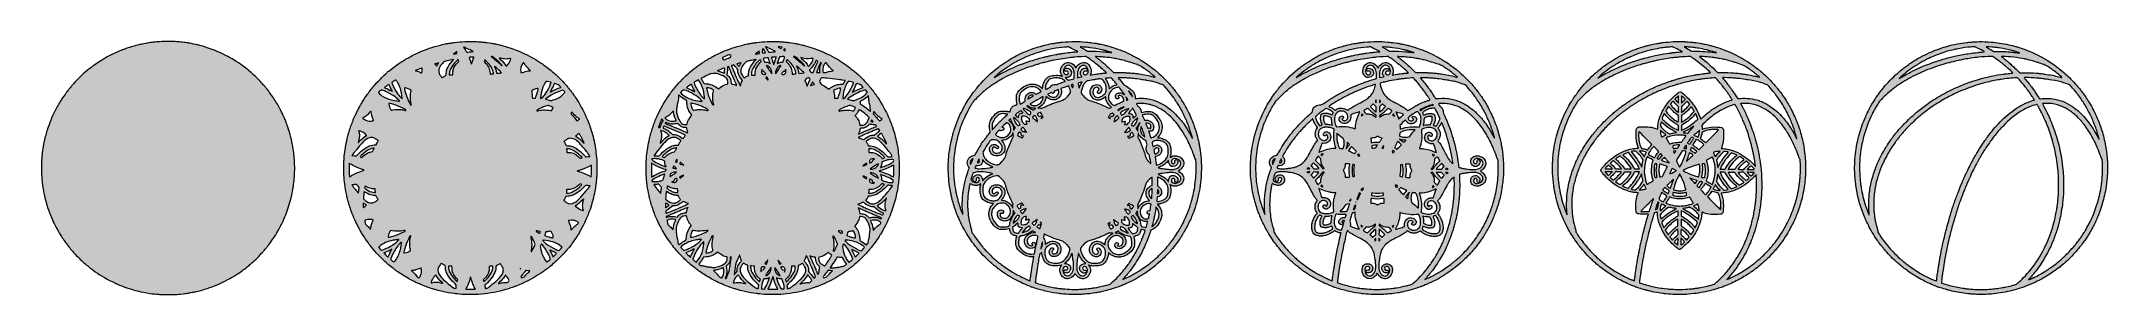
# Model space of a CAD drawing. Header units: inches. Extents: x -59.63 to -52.01, y -0.13 to 0.81.
import ezdxf

# ---------------------------------------------------------------- set-up
doc = ezdxf.new("R2010")
doc.units = ezdxf.units.IN
doc.header["$MEASUREMENT"] = 0
doc.layers.add('Basketball', color=7, linetype='Continuous')

msp = doc.modelspace()

# ---------------------------------------------------------------- hatches: boundary and pattern name
at = {"layer": 'Basketball'}
h = msp.add_hatch(color=1, dxfattribs=at)
h.dxf.hatch_style = 2
edge = h.paths.add_edge_path()
edge.add_spline(control_points=[(-58.6995, 0.3259), (-58.6999, 0.3154), (-58.7001, 0.3128), (-58.7002, 0.3112), (-58.7003, 0.3104), (-58.7005, 0.3077), (-58.7007, 0.3052), (-58.7011, 0.299), (-58.702, 0.2901), (-58.7034, 0.2797), (-58.7042, 0.273), (-58.7042, 0.2735), (-58.7051, 0.2679), (-58.7055, 0.2656), (-58.706, 0.2624), (-58.7063, 0.2608), (-58.7072, 0.2548), (-58.7096, 0.2432), (-58.7121, 0.2323), (-58.7136, 0.2258), (-58.7174, 0.2122), (-58.7204, 0.2022), (-58.7241, 0.1904), (-58.7258, 0.1854), (-58.7323, 0.1684), (-58.7348, 0.1618), (-58.7435, 0.1424), (-58.7469, 0.1356), (-58.7473, 0.1347), (-58.7489, 0.1316), (-58.7503, 0.1287), (-58.7529, 0.1235), (-58.7576, 0.1149), (-58.7612, 0.1085), (-58.7624, 0.1066), (-58.764, 0.1037), (-58.765, 0.1021), (-58.7659, 0.1005), (-58.7672, 0.0983), (-58.768, 0.0971), (-58.7687, 0.0959), (-58.7699, 0.094), (-58.7706, 0.0929), (-58.7743, 0.0868), (-58.784, 0.0724), (-58.789, 0.0656), (-58.7901, 0.0641), (-58.7922, 0.0613), (-58.7936, 0.0594), (-58.795, 0.0575), (-58.7969, 0.0551), (-58.7977, 0.054), (-58.7986, 0.0529), (-58.8006, 0.0504), (-58.8021, 0.0485), (-58.8035, 0.0466), (-58.8074, 0.042), (-58.8106, 0.0383), (-58.8139, 0.0345), (-58.8171, 0.0307), (-58.8179, 0.0298), (-58.8206, 0.0266), (-58.8309, 0.0158), (-58.8371, 0.0096), (-58.8432, 0.0035), (-58.8512, -0.004), (-58.8572, -0.0093), (-58.8588, -0.0107), (-58.8609, -0.0125), (-58.8619, -0.0134), (-58.8648, -0.016), (-58.8707, -0.0208), (-58.8744, -0.0237), (-58.8753, -0.0244), (-58.8768, -0.0256), (-58.8777, -0.0264), (-58.8785, -0.0271), (-58.8812, -0.0291), (-58.8835, -0.0309), (-58.8859, -0.0327), (-58.8886, -0.0347), (-58.8895, -0.0354), (-58.8922, -0.0375), (-58.9005, -0.0433), (-58.908, -0.0483), (-58.9105, -0.0499), (-58.913, -0.0516), (-58.9136, -0.0521), (-58.9167, -0.0542), (-58.9325, -0.0637), (-58.9384, -0.067), (-58.9463, -0.0714), (-58.9621, -0.0795), (-58.969, -0.0826), (-58.971, -0.0835), (-58.9733, -0.0846), (-58.974, -0.0849), (-58.9784, -0.087), (-58.9984, -0.0953), (-59.0044, -0.0974), (-59.0115, -0.1), (-59.0325, -0.1069), (-59.0371, -0.1081), (-59.0397, -0.1089), (-59.0437, -0.11), (-59.0458, -0.1106), (-59.0495, -0.1116), (-59.0513, -0.1121), (-59.0558, -0.1132), (-59.0642, -0.1151), (-59.0685, -0.1161), (-59.0725, -0.1169), (-59.0751, -0.1174), (-59.0793, -0.1182), (-59.082, -0.1187), (-59.0847, -0.1193), (-59.0882, -0.1199), (-59.0898, -0.1201), (-59.0913, -0.1204), (-59.0934, -0.1207), (-59.0943, -0.1209), (-59.1025, -0.1222), (-59.105, -0.1225), (-59.1215, -0.1243), (-59.1286, -0.1251), (-59.1393, -0.1259), (-59.147, -0.1262), (-59.1539, -0.1264), (-59.1768, -0.1265), (-59.1817, -0.1263), (-59.1817, -0.1263), (-59.1817, -0.1263), (-59.1817, -0.1263), (-59.19, -0.126), (-59.1983, -0.1255), (-59.202, -0.1252), (-59.2039, -0.125), (-59.2079, -0.1247), (-59.2108, -0.1244), (-59.2137, -0.1242), (-59.2179, -0.1238), (-59.2201, -0.1235), (-59.2223, -0.1232), (-59.2249, -0.1228), (-59.2259, -0.1228), (-59.2335, -0.1221), (-59.2564, -0.1181), (-59.2681, -0.1154), (-59.2871, -0.111), (-59.2979, -0.108), (-59.3153, -0.1023), (-59.3192, -0.101), (-59.3233, -0.0998), (-59.3245, -0.0996), (-59.3265, -0.0992), (-59.3294, -0.098), (-59.3298, -0.0974), (-59.3298, -0.0973), (-59.3321, -0.0963), (-59.3349, -0.0952), (-59.352, -0.0885), (-59.3581, -0.0858), (-59.3735, -0.0783), (-59.3984, -0.066), (-59.4223, -0.0515), (-59.4435, -0.0358), (-59.4518, -0.0296), (-59.4556, -0.0267), (-59.4632, -0.0205), (-59.4667, -0.0177), (-59.4674, -0.0171), (-59.4736, -0.0118), (-59.4833, -0.0035), (-59.4974, 0.0101), (-59.5083, 0.0218), (-59.5171, 0.0311), (-59.5288, 0.0447), (-59.5352, 0.0532), (-59.5364, 0.0547), (-59.5383, 0.0573), (-59.5395, 0.0588), (-59.5454, 0.0664), (-59.5562, 0.082), (-59.5627, 0.0924), (-59.5685, 0.1017), (-59.575, 0.113), (-59.5797, 0.1219), (-59.5835, 0.129), (-59.5908, 0.1436), (-59.592, 0.1466), (-59.5925, 0.1478), (-59.5938, 0.1507), (-59.5948, 0.1531), (-59.5959, 0.1554), (-59.5972, 0.1583), (-59.5977, 0.1595), (-59.5981, 0.1607), (-59.5991, 0.163), (-59.5997, 0.1645), (-59.6004, 0.1661), (-59.6016, 0.1691), (-59.6023, 0.1711), (-59.6031, 0.1732), (-59.6044, 0.1767), (-59.6053, 0.179), (-59.6085, 0.1872), (-59.6138, 0.2035), (-59.6166, 0.2137), (-59.6169, 0.2147), (-59.6177, 0.2174), (-59.6183, 0.2198), (-59.619, 0.2221), (-59.6196, 0.2247), (-59.6198, 0.2255), (-59.6199, 0.2263), (-59.6204, 0.2283), (-59.6209, 0.2298), (-59.6213, 0.2314), (-59.6219, 0.2334), (-59.622, 0.2343), (-59.6225, 0.2366), (-59.6234, 0.241), (-59.6241, 0.2439), (-59.6249, 0.2475), (-59.6268, 0.2576), (-59.6278, 0.2632), (-59.6291, 0.2707), (-59.6304, 0.2798), (-59.6309, 0.2848), (-59.6311, 0.2866), (-59.6314, 0.2889), (-59.6315, 0.29), (-59.6324, 0.2963), (-59.6338, 0.3168), (-59.6341, 0.3275), (-59.6344, 0.336), (-59.6343, 0.3604), (-59.634, 0.3609), (-59.6339, 0.361), (-59.6337, 0.3639), (-59.6335, 0.3675), (-59.6334, 0.371), (-59.6331, 0.3751), (-59.633, 0.3766), (-59.6328, 0.3781), (-59.6325, 0.3811), (-59.6324, 0.3832), (-59.632, 0.3875), (-59.6314, 0.394), (-59.6309, 0.3971), (-59.6308, 0.3982), (-59.6306, 0.3999), (-59.6305, 0.4008), (-59.6304, 0.4018), (-59.6299, 0.405), (-59.6295, 0.408), (-59.629, 0.411), (-59.6284, 0.4152), (-59.6281, 0.4173), (-59.6277, 0.4194), (-59.6274, 0.4217), (-59.6272, 0.4223), (-59.6271, 0.4229), (-59.6264, 0.4262), (-59.6258, 0.4296), (-59.6252, 0.433), (-59.6243, 0.4374), (-59.6238, 0.4394), (-59.6233, 0.4413), (-59.6227, 0.4442), (-59.6224, 0.4457), (-59.6207, 0.4529), (-59.6184, 0.4621), (-59.6171, 0.4667), (-59.6167, 0.468), (-59.6162, 0.4696), (-59.6161, 0.4703), (-59.614, 0.4785), (-59.6051, 0.5045), (-59.6009, 0.5145), (-59.5992, 0.5185), (-59.5978, 0.522), (-59.5964, 0.5253), (-59.5933, 0.5327), (-59.5819, 0.5567), (-59.5808, 0.5581), (-59.5807, 0.5582), (-59.5797, 0.56), (-59.5787, 0.5621), (-59.5776, 0.5641), (-59.576, 0.567), (-59.5751, 0.5685), (-59.5743, 0.57), (-59.5727, 0.5728), (-59.5716, 0.5747), (-59.5706, 0.5766), (-59.5695, 0.5786), (-59.5692, 0.579), (-59.5688, 0.5795), (-59.5672, 0.5821), (-59.5656, 0.5849), (-59.5599, 0.5943), (-59.5524, 0.6056), (-59.5469, 0.6131), (-59.5456, 0.6148), (-59.543, 0.6184), (-59.541, 0.6211), (-59.5377, 0.6257), (-59.5358, 0.6282), (-59.5323, 0.6324), (-59.5315, 0.6334), (-59.5303, 0.6349), (-59.5297, 0.6357), (-59.5291, 0.6365), (-59.5274, 0.6385), (-59.5259, 0.6403), (-59.5244, 0.642), (-59.5224, 0.6445), (-59.5213, 0.6457), (-59.5086, 0.6607), (-59.4858, 0.6836), (-59.4713, 0.6957), (-59.4596, 0.7056), (-59.4553, 0.709), (-59.4449, 0.7167), (-59.434, 0.7249), (-59.4142, 0.7381), (-59.405, 0.7433), (-59.4039, 0.7438), (-59.401, 0.7455), (-59.3985, 0.747), (-59.3901, 0.7519), (-59.3725, 0.761), (-59.3651, 0.7643), (-59.3641, 0.7648), (-59.3623, 0.7656), (-59.361, 0.7662), (-59.3569, 0.7681), (-59.353, 0.7698), (-59.3498, 0.7711), (-59.3414, 0.7746), (-59.3381, 0.7759), (-59.3356, 0.7769), (-59.3341, 0.7775), (-59.3323, 0.7782), (-59.3316, 0.7785), (-59.3302, 0.7791), (-59.3254, 0.7808), (-59.319, 0.783), (-59.3054, 0.7877), (-59.2886, 0.7926), (-59.2746, 0.7958), (-59.2716, 0.7965), (-59.2683, 0.7973), (-59.2675, 0.7975), (-59.2646, 0.7983), (-59.2484, 0.8014), (-59.2451, 0.8018), (-59.2444, 0.8019), (-59.2428, 0.8022), (-59.2416, 0.8024), (-59.2372, 0.8032), (-59.2338, 0.8037), (-59.2317, 0.804), (-59.2305, 0.8041), (-59.2275, 0.8045), (-59.2249, 0.8048), (-59.2205, 0.8054), (-59.2163, 0.8059), (-59.2089, 0.8065), (-59.207, 0.8067), (-59.2041, 0.807), (-59.2025, 0.8071), (-59.1892, 0.8084), (-59.1567, 0.8089), (-59.1449, 0.808), (-59.1428, 0.8078), (-59.1388, 0.8076), (-59.136, 0.8074), (-59.1275, 0.8069), (-59.1206, 0.8063), (-59.1147, 0.8056), (-59.1041, 0.8043), (-59.0976, 0.8034), (-59.0938, 0.8027), (-59.0925, 0.8025), (-59.0908, 0.8022), (-59.09, 0.8021), (-59.0872, 0.8018), (-59.0749, 0.7993), (-59.0647, 0.7971), (-59.0566, 0.7954), (-59.0546, 0.7949), (-59.0525, 0.7943), (-59.0514, 0.7939), (-59.048, 0.793), (-59.0449, 0.7923), (-59.0419, 0.7915), (-59.0374, 0.7902), (-59.035, 0.7895), (-59.0327, 0.7888), (-59.0299, 0.7879), (-59.0289, 0.7876), (-59.0236, 0.7862), (-58.9993, 0.7776), (-58.9925, 0.7747), (-58.9913, 0.7743), (-58.9895, 0.7735), (-58.9884, 0.773), (-58.9741, 0.7674), (-58.9466, 0.7539), (-58.9348, 0.7468), (-58.9337, 0.7462), (-58.9315, 0.7449), (-58.9299, 0.744), (-58.9238, 0.7405), (-58.9063, 0.7293), (-58.9009, 0.7255), (-58.9002, 0.725), (-58.8974, 0.723), (-58.8947, 0.7211), (-58.8876, 0.716), (-58.8818, 0.7117), (-58.874, 0.7053), (-58.8712, 0.7031), (-58.8685, 0.7009), (-58.8679, 0.7004), (-58.8657, 0.6987), (-58.8556, 0.6899), (-58.8495, 0.6843), (-58.8402, 0.6759), (-58.8214, 0.6565), (-58.8138, 0.6474), (-58.8123, 0.6457), (-58.8095, 0.6423), (-58.8075, 0.64), (-58.8055, 0.6377), (-58.8025, 0.6339), (-58.8008, 0.6317), (-58.799, 0.6295), (-58.7964, 0.6261), (-58.795, 0.6243), (-58.7868, 0.6138), (-58.7758, 0.5978), (-58.7686, 0.5859), (-58.7672, 0.5837), (-58.7655, 0.5807), (-58.7646, 0.5793), (-58.7638, 0.5779), (-58.7627, 0.5761), (-58.7623, 0.5753), (-58.7619, 0.5745), (-58.7612, 0.5733), (-58.7608, 0.5727), (-58.7604, 0.5721), (-58.7588, 0.5692), (-58.7573, 0.5664), (-58.7557, 0.5636), (-58.7543, 0.5609), (-58.7541, 0.5605), (-58.7522, 0.5575), (-58.7426, 0.5378), (-58.7412, 0.5343), (-58.7408, 0.5332), (-58.7401, 0.5317), (-58.7397, 0.531), (-58.7388, 0.5292), (-58.735, 0.5203), (-58.7336, 0.5165), (-58.7329, 0.5148), (-58.7319, 0.5122), (-58.7313, 0.5108), (-58.7307, 0.5094), (-58.7298, 0.5071), (-58.7293, 0.5057), (-58.7288, 0.5042), (-58.7279, 0.502), (-58.7274, 0.5007), (-58.726, 0.497), (-58.7203, 0.4798), (-58.7185, 0.4736), (-58.7167, 0.4673), (-58.7152, 0.4617), (-58.7135, 0.4553), (-58.7129, 0.4527), (-58.7121, 0.4497), (-58.7118, 0.4485), (-58.7115, 0.4473), (-58.711, 0.4448), (-58.7105, 0.4429), (-58.7101, 0.441), (-58.7096, 0.4384), (-58.7093, 0.4371), (-58.709, 0.4357), (-58.7085, 0.4335), (-58.7083, 0.4322), (-58.7072, 0.4263), (-58.707, 0.4253), (-58.7064, 0.422), (-58.7053, 0.4161), (-58.7038, 0.4064), (-58.7034, 0.4027), (-58.7031, 0.4007), (-58.7028, 0.3982), (-58.7027, 0.397), (-58.7025, 0.3958), (-58.7022, 0.3933), (-58.7021, 0.3915), (-58.7019, 0.3897), (-58.7017, 0.388), (-58.7016, 0.3877), (-58.7013, 0.3862), (-58.7003, 0.3737), (-58.6999, 0.3659), (-58.6993, 0.3538), (-58.6991, 0.335), (-58.6995, 0.3259)], knot_values=[0, 0, 0, 0, 1, 1, 1, 2, 2, 2, 3, 3, 3, 4, 4, 4, 5, 5, 5, 6, 6, 6, 7, 7, 7, 8, 8, 8, 9, 9, 9, 10, 10, 10, 11, 11, 11, 12, 12, 12, 13, 13, 13, 14, 14, 14, 15, 15, 15, 16, 16, 16, 17, 17, 17, 18, 18, 18, 19, 19, 19, 20, 20, 20, 21, 21, 21, 22, 22, 22, 23, 23, 23, 24, 24, 24, 25, 25, 25, 26, 26, 26, 27, 27, 27, 28, 28, 28, 29, 29, 29, 30, 30, 30, 31, 31, 31, 32, 32, 32, 33, 33, 33, 34, 34, 34, 35, 35, 35, 36, 36, 36, 37, 37, 37, 38, 38, 38, 39, 39, 39, 40, 40, 40, 41, 41, 41, 42, 42, 42, 43, 43, 43, 44, 44, 44, 45, 45, 45, 46, 46, 46, 47, 47, 47, 48, 48, 48, 49, 49, 49, 50, 50, 50, 51, 51, 51, 52, 52, 52, 53, 53, 53, 54, 54, 54, 55, 55, 55, 56, 56, 56, 57, 57, 57, 58, 58, 58, 59, 59, 59, 60, 60, 60, 61, 61, 61, 62, 62, 62, 63, 63, 63, 64, 64, 64, 65, 65, 65, 66, 66, 66, 67, 67, 67, 68, 68, 68, 69, 69, 69, 70, 70, 70, 71, 71, 71, 72, 72, 72, 73, 73, 73, 74, 74, 74, 75, 75, 75, 76, 76, 76, 77, 77, 77, 78, 78, 78, 79, 79, 79, 80, 80, 80, 81, 81, 81, 82, 82, 82, 83, 83, 83, 84, 84, 84, 85, 85, 85, 86, 86, 86, 87, 87, 87, 88, 88, 88, 89, 89, 89, 90, 90, 90, 91, 91, 91, 92, 92, 92, 93, 93, 93, 94, 94, 94, 95, 95, 95, 96, 96, 96, 97, 97, 97, 98, 98, 98, 99, 99, 99, 100, 100, 100, 101, 101, 101, 102, 102, 102, 103, 103, 103, 104, 104, 104, 105, 105, 105, 106, 106, 106, 107, 107, 107, 108, 108, 108, 109, 109, 109, 110, 110, 110, 111, 111, 111, 112, 112, 112, 113, 113, 113, 114, 114, 114, 115, 115, 115, 116, 116, 116, 117, 117, 117, 118, 118, 118, 119, 119, 119, 120, 120, 120, 121, 121, 121, 122, 122, 122, 123, 123, 123, 124, 124, 124, 125, 125, 125, 126, 126, 126, 127, 127, 127, 128, 128, 128, 129, 129, 129, 130, 130, 130, 131, 131, 131, 132, 132, 132, 133, 133, 133, 134, 134, 134, 135, 135, 135, 136, 136, 136, 137, 137, 137, 138, 138, 138, 139, 139, 139, 140, 140, 140, 141, 141, 141, 142, 142, 142, 143, 143, 143, 144, 144, 144, 145, 145, 145, 146, 146, 146, 147, 147, 147, 148, 148, 148, 149, 149, 149, 150, 150, 150, 151, 151, 151, 152, 152, 152, 153, 153, 153, 154, 154, 154, 155, 155, 155, 156, 156, 156, 157, 157, 157, 158, 158, 158, 159, 159, 159, 160, 160, 160, 161, 161, 161, 162, 162, 162, 163, 163, 163, 164, 164, 164, 165, 165, 165, 166, 166, 166, 167, 167, 167, 168, 168, 168, 169, 169, 169, 170, 170, 170, 171, 171, 171, 172, 172, 172, 172], degree=3, periodic=1)
h = msp.add_hatch(color=2, dxfattribs=at)
h.dxf.hatch_style = 2
edge = h.paths.add_edge_path()
edge.add_spline(control_points=[(-57.584, 0.3623), (-57.5849, 0.3789), (-57.5851, 0.3812), (-57.5872, 0.399), (-57.5881, 0.4068), (-57.5899, 0.4181), (-57.5916, 0.4273), (-57.5919, 0.4288), (-57.5922, 0.4306), (-57.5923, 0.4312), (-57.5925, 0.4323), (-57.5931, 0.4352), (-57.5945, 0.4417), (-57.5964, 0.4503), (-57.5998, 0.4633), (-57.6028, 0.4734), (-57.6047, 0.4799), (-57.6102, 0.4969), (-57.6116, 0.5005), (-57.6121, 0.5018), (-57.6131, 0.5044), (-57.6138, 0.5062), (-57.6145, 0.5081), (-57.6157, 0.5113), (-57.6165, 0.5133), (-57.6173, 0.5152), (-57.6183, 0.5175), (-57.6186, 0.5184), (-57.6201, 0.5223), (-57.6231, 0.529), (-57.6272, 0.5382), (-57.6314, 0.5472), (-57.6413, 0.5664), (-57.6452, 0.573), (-57.6534, 0.5869), (-57.6602, 0.5978), (-57.6638, 0.6028), (-57.6647, 0.604), (-57.6661, 0.6061), (-57.667, 0.6073), (-57.6678, 0.6086), (-57.67, 0.6117), (-57.6718, 0.6142), (-57.6736, 0.6167), (-57.6756, 0.6195), (-57.6763, 0.6203), (-57.6769, 0.6212), (-57.6782, 0.6229), (-57.6791, 0.6241), (-57.6801, 0.6253), (-57.6826, 0.6286), (-57.6848, 0.6314), (-57.687, 0.6342), (-57.6896, 0.6374), (-57.6906, 0.6385), (-57.6915, 0.6396), (-57.6941, 0.6427), (-57.6963, 0.6453), (-57.7072, 0.6584), (-57.7263, 0.6777), (-57.7413, 0.691), (-57.7449, 0.6942), (-57.751, 0.6994), (-57.7531, 0.7012), (-57.7668, 0.7123), (-57.7787, 0.7212), (-57.789, 0.728), (-57.7903, 0.7289), (-57.7931, 0.7307), (-57.7951, 0.7321), (-57.7972, 0.7334), (-57.801, 0.7359), (-57.8037, 0.7375), (-57.8064, 0.7392), (-57.8093, 0.741), (-57.8102, 0.7415), (-57.811, 0.7421), (-57.813, 0.7433), (-57.8145, 0.7441), (-57.816, 0.7449), (-57.8181, 0.7462), (-57.8192, 0.7468), (-57.8232, 0.7493), (-57.8406, 0.7584), (-57.848, 0.7619), (-57.8548, 0.7652), (-57.8619, 0.7685), (-57.8682, 0.7711), (-57.8712, 0.7723), (-57.8741, 0.7735), (-57.8746, 0.7738), (-57.8798, 0.7761), (-57.9068, 0.7858), (-57.914, 0.7878), (-57.9153, 0.7882), (-57.9185, 0.7891), (-57.9212, 0.7899), (-57.9238, 0.7907), (-57.9278, 0.7918), (-57.9299, 0.7924), (-57.932, 0.7929), (-57.9352, 0.7937), (-57.9369, 0.7942), (-57.9386, 0.7946), (-57.9415, 0.7954), (-57.9434, 0.7958), (-57.9505, 0.7974), (-57.9586, 0.7991), (-57.9617, 0.7997), (-57.9635, 0.8), (-57.9662, 0.8005), (-57.9677, 0.8008), (-57.9721, 0.8017), (-57.9892, 0.8043), (-57.9948, 0.805), (-57.9956, 0.805), (-57.9984, 0.8054), (-58.0011, 0.8057), (-58.0037, 0.806), (-58.0076, 0.8064), (-58.0097, 0.8065), (-58.0209, 0.8074), (-58.0255, 0.8077), (-58.0314, 0.808), (-58.0396, 0.8084), (-58.0639, 0.8084), (-58.0715, 0.808), (-58.082, 0.8075), (-58.1007, 0.8058), (-58.1092, 0.8047), (-58.111, 0.8044), (-58.1139, 0.804), (-58.1156, 0.8038), (-58.1174, 0.8036), (-58.1203, 0.8031), (-58.1222, 0.8028), (-58.1241, 0.8025), (-58.1273, 0.802), (-58.1292, 0.8017), (-58.1311, 0.8014), (-58.1337, 0.8009), (-58.1349, 0.8007), (-58.1361, 0.8005), (-58.1382, 0.8001), (-58.1396, 0.7998), (-58.1437, 0.7991), (-58.1518, 0.7973), (-58.1613, 0.7951), (-58.1726, 0.7924), (-58.1905, 0.7872), (-58.2026, 0.783), (-58.2154, 0.7786), (-58.2181, 0.7775), (-58.2345, 0.7707), (-58.2454, 0.7662), (-58.2633, 0.7575), (-58.276, 0.7506), (-58.2767, 0.7502), (-58.2794, 0.7487), (-58.282, 0.7471), (-58.2847, 0.7456), (-58.2878, 0.7438), (-58.2888, 0.7433), (-58.2914, 0.7418), (-58.2988, 0.7372), (-58.303, 0.7345), (-58.3209, 0.7229), (-58.3362, 0.7116), (-58.3515, 0.6988), (-58.354, 0.6979), (-58.3563, 0.6965), (-58.3582, 0.6944), (-58.3592, 0.6933), (-58.36, 0.6921), (-58.3606, 0.6909), (-58.3615, 0.6901), (-58.3623, 0.6894), (-58.3632, 0.6886), (-58.3705, 0.6821), (-58.3849, 0.6681), (-58.3891, 0.6635), (-58.3907, 0.6618), (-58.3935, 0.6587), (-58.3954, 0.6568), (-58.3991, 0.6528), (-58.4028, 0.6486), (-58.4058, 0.645), (-58.4069, 0.6437), (-58.4086, 0.6417), (-58.4095, 0.6406), (-58.4144, 0.6348), (-58.4191, 0.6289), (-58.4243, 0.6218), (-58.4266, 0.6188), (-58.4294, 0.6149), (-58.4306, 0.6133), (-58.4362, 0.6058), (-58.444, 0.594), (-58.4497, 0.5846), (-58.4513, 0.5818), (-58.4529, 0.5792), (-58.4533, 0.5787), (-58.4536, 0.5783), (-58.4547, 0.5764), (-58.4558, 0.5745), (-58.4568, 0.5725), (-58.4582, 0.57), (-58.4589, 0.5688), (-58.4624, 0.5629), (-58.4711, 0.5458), (-58.4753, 0.5367), (-58.4778, 0.5314), (-58.4784, 0.53), (-58.4816, 0.5223), (-58.4824, 0.5204), (-58.4835, 0.5177), (-58.484, 0.5164), (-58.4885, 0.5056), (-58.4947, 0.4881), (-58.4986, 0.475), (-58.5014, 0.4656), (-58.5015, 0.4651), (-58.503, 0.4594), (-58.5091, 0.4356), (-58.5131, 0.4138), (-58.5155, 0.3922), (-58.5165, 0.3824), (-58.5167, 0.3801), (-58.5176, 0.3649), (-58.5178, 0.3621), (-58.518, 0.3597), (-58.5181, 0.3595), (-58.5183, 0.3587), (-58.5182, 0.33), (-58.5179, 0.3231), (-58.5174, 0.3115), (-58.5165, 0.2993), (-58.5155, 0.29), (-58.5152, 0.2879), (-58.5149, 0.285), (-58.5147, 0.2835), (-58.5145, 0.2811), (-58.514, 0.2778), (-58.5126, 0.2684), (-58.5119, 0.2636), (-58.5093, 0.2497), (-58.5081, 0.244), (-58.5075, 0.2416), (-58.5067, 0.238), (-58.5063, 0.236), (-58.5059, 0.234), (-58.5053, 0.2315), (-58.505, 0.2304), (-58.5047, 0.2293), (-58.5038, 0.2259), (-58.503, 0.2228), (-58.5022, 0.2198), (-58.5012, 0.216), (-58.5008, 0.2144), (-58.5003, 0.2128), (-58.4995, 0.2098), (-58.4989, 0.2078), (-58.4959, 0.1972), (-58.4872, 0.1726), (-58.4839, 0.1653), (-58.4835, 0.1644), (-58.483, 0.163), (-58.4827, 0.1623), (-58.481, 0.1577), (-58.4742, 0.1425), (-58.4704, 0.135), (-58.4648, 0.1238), (-58.4577, 0.1107), (-58.454, 0.1045), (-58.4533, 0.1034), (-58.4515, 0.1004), (-58.45, 0.0979), (-58.4405, 0.0821), (-58.426, 0.0615), (-58.415, 0.048), (-58.4019, 0.032), (-58.3942, 0.0234), (-58.3804, 0.0097), (-58.3679, -0.0028), (-58.3563, -0.0132), (-58.3433, -0.0235), (-58.3346, -0.0305), (-58.3336, -0.0313), (-58.33, -0.0338), (-58.3284, -0.0349), (-58.3264, -0.0364), (-58.3257, -0.037), (-58.325, -0.0375), (-58.3237, -0.0385), (-58.3227, -0.0392), (-58.3218, -0.0398), (-58.32, -0.0411), (-58.3187, -0.042), (-58.3081, -0.0496), (-58.293, -0.059), (-58.2775, -0.0678), (-58.273, -0.0704), (-58.2594, -0.0773), (-58.2516, -0.0811), (-58.2469, -0.0833), (-58.2431, -0.0851), (-58.2431, -0.0851), (-58.243, -0.0851), (-58.2411, -0.0859), (-58.2387, -0.087), (-58.2345, -0.0889), (-58.2283, -0.0914), (-58.2193, -0.0949), (-58.2166, -0.096), (-58.2139, -0.0972), (-58.2132, -0.0977), (-58.2118, -0.0986), (-58.2095, -0.0994), (-58.2083, -0.0994), (-58.2078, -0.0994), (-58.2036, -0.1007), (-58.1989, -0.1022), (-58.1942, -0.1038), (-58.1888, -0.1055), (-58.1868, -0.1061), (-58.1848, -0.1067), (-58.1823, -0.1075), (-58.1811, -0.1078), (-58.1751, -0.1097), (-58.1707, -0.1108), (-58.1533, -0.115), (-58.1434, -0.1174), (-58.1191, -0.1217), (-58.1112, -0.1225), (-58.1102, -0.1226), (-58.1074, -0.1229), (-58.105, -0.1232), (-58.0965, -0.1243), (-58.085, -0.1252), (-58.0734, -0.1259), (-58.0734, -0.1259), (-58.0734, -0.1259), (-58.0734, -0.1259), (-58.0654, -0.1263), (-58.0426, -0.1264), (-58.0323, -0.126), (-58.0026, -0.1249), (-57.9703, -0.1204), (-57.9405, -0.1131), (-57.9236, -0.109), (-57.9031, -0.1028), (-57.8909, -0.0981), (-57.8896, -0.0976), (-57.888, -0.097), (-57.8874, -0.0968), (-57.8863, -0.0965), (-57.8793, -0.0937), (-57.8712, -0.0904), (-57.8675, -0.0889), (-57.8616, -0.0863), (-57.8583, -0.0848), (-57.8569, -0.0842), (-57.8542, -0.0829), (-57.8523, -0.082), (-57.8458, -0.0791), (-57.8336, -0.0728), (-57.8223, -0.0667), (-57.8183, -0.0645), (-57.8013, -0.0542), (-57.7981, -0.0521), (-57.7973, -0.0516), (-57.7956, -0.0505), (-57.7944, -0.0497), (-57.7924, -0.0484), (-57.7902, -0.0469), (-57.7802, -0.04), (-57.7782, -0.0386), (-57.7755, -0.0367), (-57.7744, -0.0358), (-57.7732, -0.0349), (-57.7703, -0.0327), (-57.7679, -0.0309), (-57.7656, -0.0291), (-57.7627, -0.0269), (-57.7616, -0.026), (-57.7605, -0.0251), (-57.7582, -0.0232), (-57.7564, -0.0219), (-57.745, -0.0128), (-57.7297, 0.0011), (-57.7189, 0.0121), (-57.714, 0.0171), (-57.7039, 0.0278), (-57.7021, 0.0299), (-57.7016, 0.0306), (-57.6998, 0.0327), (-57.698, 0.0347), (-57.6934, 0.04), (-57.6891, 0.045), (-57.6867, 0.0481), (-57.6789, 0.058), (-57.6773, 0.0601), (-57.67, 0.0703), (-57.666, 0.0759), (-57.6571, 0.0892), (-57.6547, 0.0932), (-57.654, 0.0943), (-57.6529, 0.0961), (-57.6523, 0.0971), (-57.6479, 0.1039), (-57.6399, 0.1182), (-57.6345, 0.1289), (-57.6285, 0.1408), (-57.6195, 0.1606), (-57.6163, 0.1691), (-57.6158, 0.1704), (-57.615, 0.1726), (-57.6144, 0.1741), (-57.6076, 0.1919), (-57.6002, 0.2156), (-57.5963, 0.2326), (-57.5915, 0.2535), (-57.5887, 0.2693), (-57.5868, 0.2866), (-57.5857, 0.2958), (-57.5853, 0.2997), (-57.5851, 0.3032), (-57.5849, 0.3054), (-57.5846, 0.3088), (-57.5845, 0.3108), (-57.5836, 0.322), (-57.5833, 0.3489), (-57.584, 0.3623)], knot_values=[0, 0, 0, 0, 1, 1, 1, 2, 2, 2, 3, 3, 3, 4, 4, 4, 5, 5, 5, 6, 6, 6, 7, 7, 7, 8, 8, 8, 9, 9, 9, 10, 10, 10, 11, 11, 11, 12, 12, 12, 13, 13, 13, 14, 14, 14, 15, 15, 15, 16, 16, 16, 17, 17, 17, 18, 18, 18, 19, 19, 19, 20, 20, 20, 21, 21, 21, 22, 22, 22, 23, 23, 23, 24, 24, 24, 25, 25, 25, 26, 26, 26, 27, 27, 27, 28, 28, 28, 29, 29, 29, 30, 30, 30, 31, 31, 31, 32, 32, 32, 33, 33, 33, 34, 34, 34, 35, 35, 35, 36, 36, 36, 37, 37, 37, 38, 38, 38, 39, 39, 39, 40, 40, 40, 41, 41, 41, 42, 42, 42, 43, 43, 43, 44, 44, 44, 45, 45, 45, 46, 46, 46, 47, 47, 47, 48, 48, 48, 49, 49, 49, 50, 50, 50, 51, 51, 51, 52, 52, 52, 53, 53, 53, 54, 54, 54, 55, 55, 55, 56, 56, 56, 57, 57, 57, 58, 58, 58, 59, 59, 59, 60, 60, 60, 61, 61, 61, 62, 62, 62, 63, 63, 63, 64, 64, 64, 65, 65, 65, 66, 66, 66, 67, 67, 67, 68, 68, 68, 69, 69, 69, 70, 70, 70, 71, 71, 71, 72, 72, 72, 73, 73, 73, 74, 74, 74, 75, 75, 75, 76, 76, 76, 77, 77, 77, 78, 78, 78, 79, 79, 79, 80, 80, 80, 81, 81, 81, 82, 82, 82, 83, 83, 83, 84, 84, 84, 85, 85, 85, 86, 86, 86, 87, 87, 87, 88, 88, 88, 89, 89, 89, 90, 90, 90, 91, 91, 91, 92, 92, 92, 93, 93, 93, 94, 94, 94, 95, 95, 95, 96, 96, 96, 97, 97, 97, 98, 98, 98, 99, 99, 99, 100, 100, 100, 101, 101, 101, 102, 102, 102, 103, 103, 103, 104, 104, 104, 105, 105, 105, 106, 106, 106, 107, 107, 107, 108, 108, 108, 109, 109, 109, 110, 110, 110, 111, 111, 111, 112, 112, 112, 113, 113, 113, 114, 114, 114, 115, 115, 115, 116, 116, 116, 117, 117, 117, 118, 118, 118, 119, 119, 119, 120, 120, 120, 121, 121, 121, 122, 122, 122, 123, 123, 123, 124, 124, 124, 125, 125, 125, 126, 126, 126, 127, 127, 127, 128, 128, 128, 129, 129, 129, 130, 130, 130, 131, 131, 131, 132, 132, 132, 133, 133, 133, 134, 134, 134, 135, 135, 135, 136, 136, 136, 137, 137, 137, 138, 138, 138, 139, 139, 139, 140, 140, 140, 141, 141, 141, 142, 142, 142, 143, 143, 143, 144, 144, 144, 144], degree=3, periodic=1)
edge = h.paths.add_edge_path()
edge.add_spline(control_points=[(-57.9736, 0.7523), (-57.9733, 0.7524), (-57.972, 0.7524), (-57.9707, 0.7523), (-57.9707, 0.7523), (-57.9683, 0.7521), (-57.9683, 0.7521), (-57.9683, 0.7521), (-57.9658, 0.75), (-57.9658, 0.75), (-57.9568, 0.7428), (-57.9464, 0.7335), (-57.9418, 0.7286), (-57.9393, 0.726), (-57.9346, 0.7204), (-57.9341, 0.7196), (-57.9341, 0.7196), (-57.9341, 0.7196), (-57.9341, 0.7196), (-57.934, 0.7194), (-57.9339, 0.7192), (-57.934, 0.7192), (-57.9341, 0.7192), (-57.9358, 0.7206), (-57.9378, 0.7224), (-57.9412, 0.7254), (-57.9431, 0.727), (-57.9497, 0.7327), (-57.9541, 0.7365), (-57.9583, 0.7399), (-57.9614, 0.7423), (-57.9624, 0.743), (-57.964, 0.7443), (-57.965, 0.7451), (-57.966, 0.7459), (-57.9679, 0.7474), (-57.9694, 0.7486), (-57.9743, 0.7523), (-57.9741, 0.7521), (-57.9736, 0.7523)], knot_values=[0, 0, 0, 0, 1, 1, 1, 2, 2, 2, 3, 3, 3, 4, 4, 4, 5, 5, 5, 6, 6, 6, 7, 7, 7, 8, 8, 8, 9, 9, 9, 10, 10, 10, 11, 11, 11, 12, 12, 12, 13, 13, 13, 13], degree=3, periodic=1)
edge = h.paths.add_edge_path()
edge.add_spline(control_points=[(-57.9355, 0.6926), (-57.9357, 0.6924), (-57.939, 0.6921), (-57.9429, 0.6917), (-57.9429, 0.6917), (-57.9429, 0.6917), (-57.9429, 0.6917), (-57.9469, 0.6913), (-57.9509, 0.691), (-57.952, 0.6909), (-57.952, 0.6909), (-57.9539, 0.6908), (-57.9539, 0.6908), (-57.9539, 0.6908), (-57.9541, 0.6927), (-57.9541, 0.6927), (-57.9544, 0.6958), (-57.9556, 0.7013), (-57.9566, 0.7044), (-57.9571, 0.706), (-57.9586, 0.7095), (-57.96, 0.7122), (-57.9614, 0.715), (-57.9624, 0.7172), (-57.9623, 0.7172), (-57.9621, 0.7172), (-57.9589, 0.7145), (-57.9504, 0.7069), (-57.9451, 0.7023), (-57.9353, 0.6928), (-57.9355, 0.6926)], knot_values=[0, 0, 0, 0, 1, 1, 1, 2, 2, 2, 3, 3, 3, 4, 4, 4, 5, 5, 5, 6, 6, 6, 7, 7, 7, 8, 8, 8, 9, 9, 9, 10, 10, 10, 10], degree=3, periodic=1)
edge = h.paths.add_edge_path()
edge.add_spline(control_points=[(-57.9987, 0.7372), (-57.998, 0.739), (-57.9974, 0.7406), (-57.9972, 0.7408), (-57.9969, 0.7411), (-57.9854, 0.7293), (-57.9825, 0.7256), (-57.9775, 0.7194), (-57.9711, 0.7093), (-57.9687, 0.7039), (-57.967, 0.6999), (-57.9649, 0.6899), (-57.9657, 0.6894), (-57.9659, 0.6893), (-57.9677, 0.689), (-57.9698, 0.6887), (-57.9719, 0.6884), (-57.9743, 0.6881), (-57.9751, 0.688), (-57.9751, 0.688), (-57.9751, 0.688), (-57.9751, 0.688), (-57.976, 0.6878), (-57.977, 0.6877), (-57.9775, 0.6877), (-57.9775, 0.6877), (-57.9782, 0.6877), (-57.9782, 0.6877), (-57.9782, 0.6877), (-57.9783, 0.6919), (-57.9783, 0.6919), (-57.9783, 0.6991), (-57.9802, 0.7066), (-57.9836, 0.7133), (-57.9868, 0.7195), (-57.9899, 0.7237), (-57.9959, 0.7297), (-57.9959, 0.7297), (-58, 0.7338), (-58, 0.7338), (-58, 0.7338), (-57.9987, 0.7372), (-57.9987, 0.7372)], knot_values=[0, 0, 0, 0, 1, 1, 1, 2, 2, 2, 3, 3, 3, 4, 4, 4, 5, 5, 5, 6, 6, 6, 7, 7, 7, 8, 8, 8, 9, 9, 9, 10, 10, 10, 11, 11, 11, 12, 12, 12, 13, 13, 13, 14, 14, 14, 14], degree=3, periodic=1)
edge = h.paths.add_edge_path()
edge.add_spline(control_points=[(-58.0377, 0.7509), (-58.0377, 0.7509), (-58.0381, 0.7497), (-58.0386, 0.7484), (-58.04, 0.745), (-58.0448, 0.7308), (-58.0457, 0.7274), (-58.0462, 0.7258), (-58.0466, 0.7243), (-58.0468, 0.7241), (-58.047, 0.7235), (-58.047, 0.7235), (-58.0479, 0.7268), (-58.0487, 0.7299), (-58.0524, 0.7414), (-58.054, 0.7458), (-58.0547, 0.7477), (-58.0552, 0.7493), (-58.055, 0.7494), (-58.0547, 0.7497), (-58.0379, 0.7511), (-58.0377, 0.7509)], knot_values=[0, 0, 0, 0, 1, 1, 1, 2, 2, 2, 3, 3, 3, 4, 4, 4, 5, 5, 5, 6, 6, 6, 7, 7, 7, 7], degree=3, periodic=1)
edge = h.paths.add_edge_path()
edge.add_spline(control_points=[(-58.1009, 0.7713), (-58.1006, 0.7713), (-58.1004, 0.7644), (-58.1006, 0.7641), (-58.1007, 0.7639), (-58.1022, 0.7636), (-58.1039, 0.7633), (-58.1056, 0.763), (-58.1082, 0.7626), (-58.1096, 0.7623), (-58.1096, 0.7623), (-58.1096, 0.7623), (-58.1096, 0.7623), (-58.1121, 0.7619), (-58.1135, 0.7618), (-58.1135, 0.762), (-58.1135, 0.7622), (-58.1012, 0.7713), (-58.1009, 0.7713)], knot_values=[0, 0, 0, 0, 1, 1, 1, 2, 2, 2, 3, 3, 3, 4, 4, 4, 5, 5, 5, 6, 6, 6, 6], degree=3, periodic=1)
edge = h.paths.add_edge_path()
edge.add_spline(control_points=[(-58.157, 0.7239), (-58.1534, 0.7281), (-58.1479, 0.7337), (-58.147, 0.7342), (-58.1461, 0.7347), (-58.1415, 0.7358), (-58.1353, 0.7371), (-58.1196, 0.7403), (-58.1141, 0.7413), (-58.1137, 0.7412), (-58.1136, 0.7411), (-58.1145, 0.7399), (-58.1158, 0.7385), (-58.1209, 0.733), (-58.1233, 0.7299), (-58.1288, 0.7216), (-58.1325, 0.716), (-58.1364, 0.7085), (-58.1376, 0.7046), (-58.1392, 0.6995), (-58.1401, 0.6936), (-58.1406, 0.6854), (-58.1406, 0.6854), (-58.1408, 0.6821), (-58.1408, 0.6821), (-58.1408, 0.6821), (-58.1439, 0.6811), (-58.1439, 0.6811), (-58.1471, 0.68), (-58.1501, 0.6784), (-58.1527, 0.6763), (-58.1527, 0.6763), (-58.1527, 0.6763), (-58.1527, 0.6763), (-58.1536, 0.6756), (-58.1545, 0.6748), (-58.1548, 0.6746), (-58.1554, 0.6741), (-58.1558, 0.6745), (-58.1582, 0.6775), (-58.1631, 0.6838), (-58.1667, 0.6904), (-58.1675, 0.6944), (-58.168, 0.6971), (-58.1679, 0.7008), (-58.1671, 0.7048), (-58.1656, 0.7117), (-58.1628, 0.7171), (-58.157, 0.7239)], knot_values=[0, 0, 0, 0, 1, 1, 1, 2, 2, 2, 3, 3, 3, 4, 4, 4, 5, 5, 5, 6, 6, 6, 7, 7, 7, 8, 8, 8, 9, 9, 9, 10, 10, 10, 11, 11, 11, 12, 12, 12, 13, 13, 13, 14, 14, 14, 15, 15, 15, 16, 16, 16, 16], degree=3, periodic=1)
edge = h.paths.add_edge_path()
edge.add_spline(control_points=[(-58.1742, 0.7192), (-58.1747, 0.7183), (-58.1752, 0.7175), (-58.1753, 0.7175), (-58.1756, 0.7175), (-58.1766, 0.7186), (-58.1801, 0.7227), (-58.1817, 0.7247), (-58.1822, 0.7255), (-58.1818, 0.7255), (-58.1818, 0.7255), (-58.1793, 0.7262), (-58.1763, 0.727), (-58.1699, 0.7289), (-58.1682, 0.7293), (-58.168, 0.7291), (-58.1679, 0.729), (-58.1686, 0.728), (-58.1694, 0.7269), (-58.1712, 0.7244), (-58.173, 0.7216), (-58.1742, 0.7192), (-58.1742, 0.7192), (-58.1742, 0.7192), (-58.1742, 0.7192)], knot_values=[0, 0, 0, 0, 1, 1, 1, 2, 2, 2, 3, 3, 3, 4, 4, 4, 5, 5, 5, 6, 6, 6, 7, 7, 7, 8, 8, 8, 8], degree=3, periodic=1)
edge = h.paths.add_edge_path()
edge.add_spline(control_points=[(-58.3029, 0.5995), (-58.3029, 0.5995), (-58.3029, 0.5995), (-58.3029, 0.5995), (-58.3028, 0.5982), (-58.3029, 0.5972), (-58.303, 0.5972), (-58.3031, 0.5972), (-58.3057, 0.5996), (-58.3087, 0.6026), (-58.3145, 0.6083), (-58.3165, 0.6107), (-58.3222, 0.6194), (-58.3283, 0.6288), (-58.3358, 0.6433), (-58.3396, 0.6528), (-58.3403, 0.6547), (-58.3409, 0.6563), (-58.3409, 0.6565), (-58.3409, 0.6566), (-58.3404, 0.657), (-58.3397, 0.6574), (-58.339, 0.6578), (-58.3361, 0.6596), (-58.3332, 0.6613), (-58.3303, 0.6631), (-58.3273, 0.6649), (-58.3266, 0.6653), (-58.3266, 0.6653), (-58.3253, 0.666), (-58.3253, 0.666), (-58.3253, 0.666), (-58.3245, 0.665), (-58.3245, 0.665), (-58.3233, 0.6636), (-58.3198, 0.6582), (-58.318, 0.655), (-58.3146, 0.6491), (-58.3113, 0.6415), (-58.3093, 0.6349), (-58.3066, 0.6261), (-58.3039, 0.6107), (-58.3029, 0.5995)], knot_values=[0, 0, 0, 0, 1, 1, 1, 2, 2, 2, 3, 3, 3, 4, 4, 4, 5, 5, 5, 6, 6, 6, 7, 7, 7, 8, 8, 8, 9, 9, 9, 10, 10, 10, 11, 11, 11, 12, 12, 12, 13, 13, 13, 14, 14, 14, 14], degree=3, periodic=1)
edge = h.paths.add_edge_path()
edge.add_spline(control_points=[(-58.3496, 0.0863), (-58.3529, 0.0858), (-58.3538, 0.0858), (-58.354, 0.0864), (-58.3542, 0.0869), (-58.3536, 0.0908), (-58.3529, 0.0939), (-58.3524, 0.0961), (-58.351, 0.1001), (-58.3499, 0.1026), (-58.3493, 0.1041), (-58.3466, 0.1084), (-58.3455, 0.1097), (-58.3446, 0.1108), (-58.3452, 0.1108), (-58.3399, 0.1094), (-58.3285, 0.1065), (-58.3104, 0.1068), (-58.2955, 0.1103), (-58.2916, 0.1112), (-58.2916, 0.1112), (-58.2912, 0.1107), (-58.2903, 0.1095), (-58.2908, 0.1088), (-58.2931, 0.1074), (-58.2964, 0.1055), (-58.3077, 0.0999), (-58.3121, 0.098), (-58.3237, 0.0931), (-58.3408, 0.0878), (-58.3496, 0.0863), (-58.3496, 0.0863), (-58.3496, 0.0863), (-58.3496, 0.0863)], knot_values=[0, 0, 0, 0, 1, 1, 1, 2, 2, 2, 3, 3, 3, 4, 4, 4, 5, 5, 5, 6, 6, 6, 7, 7, 7, 8, 8, 8, 9, 9, 9, 10, 10, 10, 11, 11, 11, 11], degree=3, periodic=1)
edge = h.paths.add_edge_path()
edge.add_spline(control_points=[(-58.2942, 0.5547), (-58.2986, 0.5558), (-58.3017, 0.5563), (-58.306, 0.5568), (-58.3076, 0.557), (-58.3101, 0.5572), (-58.3114, 0.5574), (-58.3147, 0.5577), (-58.3259, 0.5577), (-58.3289, 0.5573), (-58.3333, 0.5568), (-58.3383, 0.5559), (-58.3401, 0.5553), (-58.3428, 0.5545), (-58.343, 0.5546), (-58.3443, 0.5563), (-58.3482, 0.5615), (-58.3514, 0.5702), (-58.352, 0.577), (-58.352, 0.577), (-58.3522, 0.5794), (-58.3522, 0.5794), (-58.3522, 0.5794), (-58.351, 0.5794), (-58.351, 0.5794), (-58.3477, 0.5794), (-58.3358, 0.5764), (-58.3263, 0.5732), (-58.3135, 0.5688), (-58.3033, 0.5643), (-58.2926, 0.5582), (-58.2889, 0.5561), (-58.2888, 0.5559), (-58.2893, 0.5544), (-58.2893, 0.5544), (-58.2893, 0.5544), (-58.2893, 0.5544), (-58.2895, 0.554), (-58.2898, 0.5537), (-58.29, 0.5537), (-58.2902, 0.5537), (-58.2921, 0.5541), (-58.2942, 0.5547)], knot_values=[0, 0, 0, 0, 1, 1, 1, 2, 2, 2, 3, 3, 3, 4, 4, 4, 5, 5, 5, 6, 6, 6, 7, 7, 7, 8, 8, 8, 9, 9, 9, 10, 10, 10, 11, 11, 11, 12, 12, 12, 13, 13, 13, 14, 14, 14, 14], degree=3, periodic=1)
edge = h.paths.add_edge_path()
edge.add_spline(control_points=[(-58.3668, 0.6391), (-58.3661, 0.6396), (-58.3635, 0.6415), (-58.3609, 0.6433), (-58.3538, 0.6483), (-58.3512, 0.65), (-58.351, 0.6497), (-58.3508, 0.6496), (-58.35, 0.6478), (-58.3492, 0.6457), (-58.3484, 0.6437), (-58.3456, 0.638), (-58.3432, 0.633), (-58.3432, 0.633), (-58.3432, 0.633), (-58.3432, 0.633), (-58.3407, 0.6281), (-58.3386, 0.624), (-58.3387, 0.6239), (-58.3387, 0.6239), (-58.3403, 0.6247), (-58.3422, 0.6257), (-58.3505, 0.6302), (-58.3581, 0.6339), (-58.3645, 0.6364), (-58.3664, 0.6372), (-58.368, 0.6379), (-58.368, 0.638), (-58.3681, 0.6382), (-58.3675, 0.6387), (-58.3668, 0.6391)], knot_values=[0, 0, 0, 0, 1, 1, 1, 2, 2, 2, 3, 3, 3, 4, 4, 4, 5, 5, 5, 6, 6, 6, 7, 7, 7, 8, 8, 8, 9, 9, 9, 10, 10, 10, 10], degree=3, periodic=1)
edge = h.paths.add_edge_path()
edge.add_spline(control_points=[(-58.4438, 0.5281), (-58.4414, 0.5293), (-58.4388, 0.5309), (-58.4371, 0.5322), (-58.4327, 0.5356), (-58.4258, 0.5421), (-58.4216, 0.5469), (-58.4194, 0.5493), (-58.4175, 0.5513), (-58.4174, 0.5512), (-58.4173, 0.5511), (-58.4171, 0.5497), (-58.417, 0.548), (-58.4164, 0.5392), (-58.4142, 0.5312), (-58.4094, 0.5203), (-58.4084, 0.5181), (-58.4077, 0.5162), (-58.4079, 0.5161), (-58.408, 0.516), (-58.4098, 0.5156), (-58.4119, 0.5153), (-58.4119, 0.5153), (-58.4119, 0.5153), (-58.4119, 0.5153), (-58.4155, 0.5147), (-58.4227, 0.5143), (-58.4247, 0.5146), (-58.4338, 0.5158), (-58.439, 0.5182), (-58.4461, 0.5242), (-58.447, 0.525), (-58.4477, 0.5257), (-58.4477, 0.5259), (-58.4477, 0.526), (-58.446, 0.527), (-58.4438, 0.5281)], knot_values=[0, 0, 0, 0, 1, 1, 1, 2, 2, 2, 3, 3, 3, 4, 4, 4, 5, 5, 5, 6, 6, 6, 7, 7, 7, 8, 8, 8, 9, 9, 9, 10, 10, 10, 11, 11, 11, 12, 12, 12, 12], degree=3, periodic=1)
edge = h.paths.add_edge_path()
edge.add_spline(control_points=[(-58.4648, 0.4356), (-58.4642, 0.4371), (-58.4626, 0.4431), (-58.462, 0.4462), (-58.4607, 0.4527), (-58.4605, 0.4548), (-58.4605, 0.4608), (-58.4605, 0.4675), (-58.4609, 0.4705), (-58.4625, 0.4755), (-58.4631, 0.4773), (-58.4635, 0.4787), (-58.4634, 0.4788), (-58.4632, 0.479), (-58.4598, 0.478), (-58.456, 0.4768), (-58.4502, 0.4749), (-58.4465, 0.4727), (-58.4397, 0.4671), (-58.4352, 0.4633), (-58.4334, 0.4617), (-58.4334, 0.4614), (-58.4334, 0.4613), (-58.4347, 0.4605), (-58.4362, 0.4597), (-58.4434, 0.4559), (-58.452, 0.4487), (-58.4609, 0.439), (-58.4609, 0.439), (-58.4609, 0.439), (-58.4609, 0.439), (-58.4643, 0.4353), (-58.4652, 0.4344), (-58.4648, 0.4356)], knot_values=[0, 0, 0, 0, 1, 1, 1, 2, 2, 2, 3, 3, 3, 4, 4, 4, 5, 5, 5, 6, 6, 6, 7, 7, 7, 8, 8, 8, 9, 9, 9, 10, 10, 10, 11, 11, 11, 11], degree=3, periodic=1)
edge = h.paths.add_edge_path()
edge.add_spline(control_points=[(-58.4613, 0.268), (-58.4614, 0.2672), (-58.4617, 0.2654), (-58.4619, 0.2641), (-58.4624, 0.2614), (-58.4636, 0.2527), (-58.4639, 0.25), (-58.4639, 0.25), (-58.4639, 0.25), (-58.4639, 0.25), (-58.464, 0.2491), (-58.4642, 0.2483), (-58.4643, 0.2483), (-58.4646, 0.2483), (-58.4676, 0.2519), (-58.4722, 0.2579), (-58.4739, 0.2601), (-58.4765, 0.2634), (-58.478, 0.2652), (-58.4794, 0.267), (-58.4824, 0.2709), (-58.4846, 0.2738), (-58.4846, 0.2738), (-58.4885, 0.2791), (-58.4885, 0.2791), (-58.4885, 0.2791), (-58.4872, 0.2792), (-58.4872, 0.2792), (-58.4819, 0.2794), (-58.4737, 0.2802), (-58.4719, 0.2806), (-58.4714, 0.2807), (-58.4711, 0.2804), (-58.4703, 0.2793), (-58.4698, 0.2786), (-58.4676, 0.2761), (-58.4653, 0.2738), (-58.4653, 0.2738), (-58.4611, 0.2696), (-58.4611, 0.2696), (-58.4611, 0.2696), (-58.4613, 0.268), (-58.4613, 0.268)], knot_values=[0, 0, 0, 0, 1, 1, 1, 2, 2, 2, 3, 3, 3, 4, 4, 4, 5, 5, 5, 6, 6, 6, 7, 7, 7, 8, 8, 8, 9, 9, 9, 10, 10, 10, 11, 11, 11, 12, 12, 12, 13, 13, 13, 14, 14, 14, 14], degree=3, periodic=1)
edge = h.paths.add_edge_path()
edge.add_spline(control_points=[(-58.4678, 0.324), (-58.4758, 0.3209), (-58.4883, 0.3144), (-58.4949, 0.31), (-58.4958, 0.3094), (-58.4967, 0.3088), (-58.4969, 0.3087), (-58.4973, 0.3084), (-58.4975, 0.3097), (-58.4979, 0.3176), (-58.4983, 0.3246), (-58.4985, 0.3581), (-58.4981, 0.3584), (-58.498, 0.3585), (-58.4967, 0.3578), (-58.4953, 0.3569), (-58.4891, 0.3528), (-58.4798, 0.3476), (-58.4739, 0.3449), (-58.4676, 0.342), (-58.4585, 0.3387), (-58.4485, 0.3355), (-58.4461, 0.3348), (-58.4441, 0.3341), (-58.4439, 0.3339), (-58.4438, 0.3338), (-58.4439, 0.3333), (-58.4441, 0.3328), (-58.4444, 0.3319), (-58.4447, 0.3317), (-58.4461, 0.3314), (-58.449, 0.3307), (-58.4631, 0.3259), (-58.4678, 0.324)], knot_values=[0, 0, 0, 0, 1, 1, 1, 2, 2, 2, 3, 3, 3, 4, 4, 4, 5, 5, 5, 6, 6, 6, 7, 7, 7, 8, 8, 8, 9, 9, 9, 10, 10, 10, 11, 11, 11, 11], degree=3, periodic=1)
edge = h.paths.add_edge_path()
edge.add_spline(control_points=[(-58.4054, 0.4141), (-58.4055, 0.4138), (-58.4065, 0.412), (-58.4077, 0.4101), (-58.4088, 0.4082), (-58.4102, 0.4057), (-58.4109, 0.4046), (-58.4115, 0.4035), (-58.4121, 0.4024), (-58.4124, 0.4022), (-58.4126, 0.4019), (-58.4146, 0.4014), (-58.4169, 0.4009), (-58.422, 0.3999), (-58.4252, 0.3988), (-58.4296, 0.3967), (-58.4359, 0.3936), (-58.4425, 0.3887), (-58.4479, 0.3828), (-58.4493, 0.3813), (-58.4507, 0.3801), (-58.4509, 0.3801), (-58.4516, 0.3801), (-58.4576, 0.3825), (-58.4577, 0.3828), (-58.4578, 0.3832), (-58.4477, 0.3932), (-58.4446, 0.3958), (-58.438, 0.4014), (-58.4274, 0.4083), (-58.4207, 0.4112), (-58.4175, 0.4126), (-58.4117, 0.414), (-58.4078, 0.4143), (-58.4056, 0.4145), (-58.4053, 0.4145), (-58.4054, 0.4141)], knot_values=[0, 0, 0, 0, 1, 1, 1, 2, 2, 2, 3, 3, 3, 4, 4, 4, 5, 5, 5, 6, 6, 6, 7, 7, 7, 8, 8, 8, 9, 9, 9, 10, 10, 10, 11, 11, 11, 12, 12, 12, 12], degree=3, periodic=1)
edge = h.paths.add_edge_path()
edge.add_spline(control_points=[(-58.402, 0.264), (-58.402, 0.264), (-58.4018, 0.259), (-58.4018, 0.259), (-58.4017, 0.2562), (-58.4016, 0.2533), (-58.4015, 0.2526), (-58.4015, 0.2526), (-58.4015, 0.2526), (-58.4015, 0.2526), (-58.4013, 0.2516), (-58.4014, 0.2512), (-58.4017, 0.2512), (-58.4024, 0.251), (-58.406, 0.2512), (-58.4095, 0.2516), (-58.4189, 0.2529), (-58.4244, 0.2553), (-58.4365, 0.2638), (-58.4389, 0.2654), (-58.4409, 0.2669), (-58.441, 0.2671), (-58.4411, 0.2675), (-58.4398, 0.2744), (-58.4395, 0.2747), (-58.4394, 0.2748), (-58.4381, 0.2741), (-58.4366, 0.2731), (-58.431, 0.2692), (-58.4243, 0.2664), (-58.4174, 0.2649), (-58.4149, 0.2644), (-58.4133, 0.2642), (-58.4082, 0.2641), (-58.4082, 0.2641), (-58.402, 0.264), (-58.402, 0.264)], knot_values=[0, 0, 0, 0, 1, 1, 1, 2, 2, 2, 3, 3, 3, 4, 4, 4, 5, 5, 5, 6, 6, 6, 7, 7, 7, 8, 8, 8, 9, 9, 9, 10, 10, 10, 11, 11, 11, 12, 12, 12, 12], degree=3, periodic=1)
edge = h.paths.add_edge_path()
edge.add_spline(control_points=[(-58.4464, 0.1989), (-58.4467, 0.2045), (-58.4466, 0.2114), (-58.4463, 0.2119), (-58.4462, 0.2122), (-58.4459, 0.2121), (-58.4453, 0.2116), (-58.4436, 0.2102), (-58.4396, 0.2076), (-58.437, 0.2062), (-58.437, 0.2062), (-58.4342, 0.2047), (-58.4342, 0.2047), (-58.4342, 0.2047), (-58.435, 0.2039), (-58.435, 0.2039), (-58.4355, 0.2034), (-58.438, 0.2013), (-58.4406, 0.1991), (-58.4406, 0.1991), (-58.4406, 0.1991), (-58.4406, 0.1991), (-58.4433, 0.197), (-58.4456, 0.1951), (-58.4458, 0.195), (-58.4461, 0.1948), (-58.4463, 0.1956), (-58.4464, 0.1989)], knot_values=[0, 0, 0, 0, 1, 1, 1, 2, 2, 2, 3, 3, 3, 4, 4, 4, 5, 5, 5, 6, 6, 6, 7, 7, 7, 8, 8, 8, 9, 9, 9, 9], degree=3, periodic=1)
edge = h.paths.add_edge_path()
edge.add_spline(control_points=[(-58.4105, 0.1462), (-58.4124, 0.1422), (-58.4146, 0.1367), (-58.4157, 0.1333), (-58.4169, 0.1297), (-58.4182, 0.1231), (-58.4186, 0.1187), (-58.4186, 0.1187), (-58.4186, 0.1187), (-58.4186, 0.1187), (-58.4187, 0.1167), (-58.419, 0.1149), (-58.4191, 0.1148), (-58.4192, 0.1146), (-58.4207, 0.1162), (-58.4225, 0.1182), (-58.4256, 0.1218), (-58.4311, 0.1274), (-58.4355, 0.1313), (-58.4355, 0.1313), (-58.4377, 0.1332), (-58.4377, 0.1332), (-58.4377, 0.1332), (-58.439, 0.1387), (-58.439, 0.1387), (-58.4397, 0.1417), (-58.4404, 0.1449), (-58.4405, 0.1457), (-58.4405, 0.1457), (-58.4406, 0.1471), (-58.4406, 0.1471), (-58.4406, 0.1471), (-58.4379, 0.1483), (-58.4379, 0.1483), (-58.4326, 0.1507), (-58.4293, 0.1513), (-58.4227, 0.1513), (-58.4188, 0.1514), (-58.417, 0.1512), (-58.4138, 0.1507), (-58.4116, 0.1503), (-58.4096, 0.1499), (-58.4094, 0.1497), (-58.4092, 0.1494), (-58.4094, 0.1487), (-58.4105, 0.1462)], knot_values=[0, 0, 0, 0, 1, 1, 1, 2, 2, 2, 3, 3, 3, 4, 4, 4, 5, 5, 5, 6, 6, 6, 7, 7, 7, 8, 8, 8, 9, 9, 9, 10, 10, 10, 11, 11, 11, 12, 12, 12, 13, 13, 13, 14, 14, 14, 15, 15, 15, 15], degree=3, periodic=1)
edge = h.paths.add_edge_path()
edge.add_spline(control_points=[(-58.3999, 0.2179), (-58.4034, 0.2156), (-58.4079, 0.2133), (-58.4104, 0.2127), (-58.4104, 0.2127), (-58.4104, 0.2127), (-58.4104, 0.2127), (-58.4114, 0.2124), (-58.4132, 0.2122), (-58.4154, 0.2122), (-58.4231, 0.2123), (-58.4308, 0.2151), (-58.4378, 0.2204), (-58.4412, 0.2231), (-58.4457, 0.2272), (-58.4458, 0.2277), (-58.4459, 0.2295), (-58.4448, 0.2418), (-58.444, 0.2483), (-58.4437, 0.2508), (-58.4434, 0.2529), (-58.4434, 0.253), (-58.4434, 0.2542), (-58.4429, 0.254), (-58.4386, 0.2512), (-58.434, 0.2482), (-58.4275, 0.2446), (-58.4239, 0.2432), (-58.4186, 0.2411), (-58.4094, 0.2394), (-58.4029, 0.2394), (-58.399, 0.2394), (-58.3991, 0.2395), (-58.3985, 0.2374), (-58.3974, 0.2336), (-58.3956, 0.2301), (-58.3928, 0.2268), (-58.3919, 0.2257), (-58.3913, 0.2247), (-58.3914, 0.2244), (-58.3916, 0.2239), (-58.3962, 0.2203), (-58.3999, 0.2179)], knot_values=[0, 0, 0, 0, 1, 1, 1, 2, 2, 2, 3, 3, 3, 4, 4, 4, 5, 5, 5, 6, 6, 6, 7, 7, 7, 8, 8, 8, 9, 9, 9, 10, 10, 10, 11, 11, 11, 12, 12, 12, 13, 13, 13, 14, 14, 14, 14], degree=3, periodic=1)
edge = h.paths.add_edge_path()
edge.add_spline(control_points=[(-58.3923, 0.4386), (-58.3947, 0.4356), (-58.3959, 0.4334), (-58.397, 0.4303), (-58.3976, 0.4289), (-58.3981, 0.4275), (-58.3982, 0.4271), (-58.3984, 0.4265), (-58.3986, 0.4265), (-58.4012, 0.4265), (-58.407, 0.4265), (-58.4166, 0.425), (-58.4214, 0.4234), (-58.4239, 0.4226), (-58.4309, 0.4193), (-58.4335, 0.4177), (-58.4395, 0.4141), (-58.4482, 0.408), (-58.4525, 0.4043), (-58.4559, 0.4013), (-58.4688, 0.3885), (-58.4698, 0.387), (-58.4698, 0.387), (-58.4698, 0.387), (-58.4698, 0.387), (-58.4708, 0.3857), (-58.4709, 0.3857), (-58.4738, 0.3861), (-58.4755, 0.3864), (-58.4806, 0.3868), (-58.485, 0.3871), (-58.4866, 0.3872), (-58.4878, 0.3874), (-58.4878, 0.3875), (-58.4878, 0.3878), (-58.4816, 0.396), (-58.4777, 0.4008), (-58.476, 0.4029), (-58.4728, 0.4069), (-58.4705, 0.4099), (-58.4556, 0.4286), (-58.444, 0.4407), (-58.4353, 0.4468), (-58.4285, 0.4515), (-58.4206, 0.4539), (-58.4133, 0.4536), (-58.4114, 0.4535), (-58.4095, 0.4533), (-58.4086, 0.453), (-58.4064, 0.4522), (-58.4024, 0.4501), (-58.3994, 0.4481), (-58.3962, 0.4461), (-58.3908, 0.4418), (-58.3906, 0.4412), (-58.3905, 0.441), (-58.3912, 0.4398), (-58.3923, 0.4386)], knot_values=[0, 0, 0, 0, 1, 1, 1, 2, 2, 2, 3, 3, 3, 4, 4, 4, 5, 5, 5, 6, 6, 6, 7, 7, 7, 8, 8, 8, 9, 9, 9, 10, 10, 10, 11, 11, 11, 12, 12, 12, 13, 13, 13, 14, 14, 14, 15, 15, 15, 16, 16, 16, 17, 17, 17, 18, 18, 18, 19, 19, 19, 19], degree=3, periodic=1)
edge = h.paths.add_edge_path()
edge.add_spline(control_points=[(-58.3819, 0.6276), (-58.3799, 0.6292), (-58.3793, 0.6295), (-58.3787, 0.6294), (-58.3776, 0.6291), (-58.3687, 0.6257), (-58.3645, 0.6239), (-58.3562, 0.6204), (-58.3422, 0.6127), (-58.3339, 0.6072), (-58.3255, 0.6017), (-58.3217, 0.5986), (-58.3182, 0.5946), (-58.3164, 0.5926), (-58.3143, 0.5904), (-58.3136, 0.5897), (-58.3129, 0.589), (-58.3123, 0.5884), (-58.3123, 0.5882), (-58.3123, 0.588), (-58.3138, 0.588), (-58.3156, 0.5882), (-58.3236, 0.5891), (-58.3361, 0.5912), (-58.3424, 0.5927), (-58.3557, 0.596), (-58.3666, 0.6008), (-58.3771, 0.6082), (-58.3822, 0.6118), (-58.3908, 0.6196), (-58.3903, 0.6203), (-58.3901, 0.6208), (-58.385, 0.6251), (-58.3819, 0.6276)], knot_values=[0, 0, 0, 0, 1, 1, 1, 2, 2, 2, 3, 3, 3, 4, 4, 4, 5, 5, 5, 6, 6, 6, 7, 7, 7, 8, 8, 8, 9, 9, 9, 10, 10, 10, 11, 11, 11, 11], degree=3, periodic=1)
edge = h.paths.add_edge_path()
edge.add_spline(control_points=[(-58.3745, 0.0385), (-58.3769, 0.0377), (-58.3789, 0.0369), (-58.3791, 0.0369), (-58.3797, 0.0369), (-58.3896, 0.048), (-58.3896, 0.0486), (-58.3896, 0.0488), (-58.3888, 0.0497), (-58.3878, 0.0506), (-58.3818, 0.0562), (-58.3731, 0.0619), (-58.3643, 0.066), (-58.3568, 0.0694), (-58.3456, 0.0727), (-58.3363, 0.0743), (-58.3291, 0.0755), (-58.3244, 0.0762), (-58.3216, 0.0765), (-58.3198, 0.0766), (-58.3176, 0.0769), (-58.3166, 0.077), (-58.3155, 0.0772), (-58.3146, 0.0772), (-58.3144, 0.077), (-58.3143, 0.0769), (-58.3154, 0.0755), (-58.3173, 0.0735), (-58.319, 0.0718), (-58.3213, 0.0694), (-58.3224, 0.0683), (-58.3245, 0.066), (-58.3303, 0.0617), (-58.3368, 0.0575), (-58.3482, 0.0501), (-58.3618, 0.0433), (-58.3745, 0.0385), (-58.3745, 0.0385), (-58.3745, 0.0385), (-58.3745, 0.0385)], knot_values=[0, 0, 0, 0, 1, 1, 1, 2, 2, 2, 3, 3, 3, 4, 4, 4, 5, 5, 5, 6, 6, 6, 7, 7, 7, 8, 8, 8, 9, 9, 9, 10, 10, 10, 11, 11, 11, 12, 12, 12, 13, 13, 13, 13], degree=3, periodic=1)
edge = h.paths.add_edge_path()
edge.add_spline(control_points=[(-58.3548, 0.0126), (-58.3554, 0.0126), (-58.3704, 0.027), (-58.3704, 0.0275), (-58.3704, 0.0276), (-58.3686, 0.0284), (-58.3665, 0.0292), (-58.3598, 0.0318), (-58.348, 0.0375), (-58.3421, 0.0408), (-58.3416, 0.0411), (-58.3411, 0.0413), (-58.341, 0.0412), (-58.3409, 0.0411), (-58.3414, 0.04), (-58.3421, 0.0388), (-58.3461, 0.0318), (-58.3506, 0.0224), (-58.3532, 0.0158), (-58.3532, 0.0158), (-58.3532, 0.0158), (-58.3532, 0.0158), (-58.3539, 0.0141), (-58.3546, 0.0126), (-58.3548, 0.0126)], knot_values=[0, 0, 0, 0, 1, 1, 1, 2, 2, 2, 3, 3, 3, 4, 4, 4, 5, 5, 5, 6, 6, 6, 7, 7, 7, 8, 8, 8, 8], degree=3, periodic=1)
edge = h.paths.add_edge_path()
edge.add_spline(control_points=[(-58.3049, 0.0664), (-58.305, 0.0657), (-58.3053, 0.0638), (-58.3054, 0.0622), (-58.3057, 0.0592), (-58.3062, 0.0555), (-58.3068, 0.052), (-58.307, 0.051), (-58.3073, 0.0494), (-58.3074, 0.0484), (-58.308, 0.0443), (-58.3096, 0.0375), (-58.311, 0.0324), (-58.3147, 0.0193), (-58.3222, 0.0053), (-58.3305, -0.0039), (-58.3305, -0.0039), (-58.3305, -0.0039), (-58.3305, -0.0039), (-58.3317, -0.0052), (-58.3328, -0.0063), (-58.3331, -0.0063), (-58.3333, -0.0063), (-58.3339, -0.0059), (-58.3345, -0.0054), (-58.3351, -0.0048), (-58.3367, -0.0035), (-58.338, -0.0024), (-58.3418, 0.0006), (-58.3452, 0.0038), (-58.3452, 0.0042), (-58.3452, 0.0044), (-58.3442, 0.007), (-58.343, 0.0101), (-58.337, 0.0253), (-58.328, 0.0415), (-58.3184, 0.0543), (-58.3159, 0.0577), (-58.3144, 0.0593), (-58.3119, 0.0615), (-58.3101, 0.0631), (-58.308, 0.0651), (-58.3071, 0.066), (-58.3052, 0.068), (-58.3047, 0.0681), (-58.3049, 0.0664)], knot_values=[0, 0, 0, 0, 1, 1, 1, 2, 2, 2, 3, 3, 3, 4, 4, 4, 5, 5, 5, 6, 6, 6, 7, 7, 7, 8, 8, 8, 9, 9, 9, 10, 10, 10, 11, 11, 11, 12, 12, 12, 13, 13, 13, 14, 14, 14, 15, 15, 15, 15], degree=3, periodic=1)
edge = h.paths.add_edge_path()
edge.add_spline(control_points=[(-58.2716, 0.0861), (-58.2736, 0.0783), (-58.2746, 0.0693), (-58.2746, 0.0599), (-58.2745, 0.0514), (-58.2738, 0.0452), (-58.2723, 0.0397), (-58.2714, 0.0367), (-58.2713, 0.0369), (-58.2752, 0.0344), (-58.28, 0.0313), (-58.2858, 0.0292), (-58.2922, 0.0282), (-58.2922, 0.0282), (-58.2922, 0.0282), (-58.2922, 0.0282), (-58.2955, 0.0277), (-58.2961, 0.0277), (-58.2963, 0.028), (-58.2966, 0.0284), (-58.296, 0.0323), (-58.2953, 0.0353), (-58.2929, 0.0459), (-58.2891, 0.0574), (-58.2847, 0.068), (-58.2822, 0.0741), (-58.2742, 0.0897), (-58.273, 0.0909), (-58.2726, 0.0913), (-58.2707, 0.0905), (-58.2707, 0.09), (-58.2707, 0.0897), (-58.2711, 0.088), (-58.2716, 0.0861)], knot_values=[0, 0, 0, 0, 1, 1, 1, 2, 2, 2, 3, 3, 3, 4, 4, 4, 5, 5, 5, 6, 6, 6, 7, 7, 7, 8, 8, 8, 9, 9, 9, 10, 10, 10, 11, 11, 11, 11], degree=3, periodic=1)
edge = h.paths.add_edge_path()
edge.add_spline(control_points=[(-58.2694, 0.5741), (-58.2697, 0.574), (-58.2702, 0.5739), (-58.2705, 0.5738), (-58.2711, 0.5736), (-58.2716, 0.5744), (-58.2748, 0.5803), (-58.2804, 0.5908), (-58.2842, 0.5997), (-58.2883, 0.6122), (-58.2911, 0.6208), (-58.2939, 0.6326), (-58.2939, 0.6356), (-58.2939, 0.6356), (-58.2939, 0.6371), (-58.2939, 0.6371), (-58.2939, 0.6371), (-58.2915, 0.6369), (-58.2915, 0.6369), (-58.2848, 0.6364), (-58.2749, 0.6325), (-58.2704, 0.6287), (-58.2704, 0.6287), (-58.2692, 0.6276), (-58.2692, 0.6276), (-58.2692, 0.6276), (-58.2699, 0.6251), (-58.2699, 0.6251), (-58.2716, 0.6194), (-58.2724, 0.6127), (-58.2724, 0.6042), (-58.2725, 0.5952), (-58.2715, 0.5864), (-58.2697, 0.5789), (-58.2692, 0.5766), (-58.2687, 0.5747), (-58.2687, 0.5745), (-58.2687, 0.5744), (-58.269, 0.5742), (-58.2694, 0.5741)], knot_values=[0, 0, 0, 0, 1, 1, 1, 2, 2, 2, 3, 3, 3, 4, 4, 4, 5, 5, 5, 6, 6, 6, 7, 7, 7, 8, 8, 8, 9, 9, 9, 10, 10, 10, 11, 11, 11, 12, 12, 12, 13, 13, 13, 13], degree=3, periodic=1)
edge = h.paths.add_edge_path()
edge.add_spline(control_points=[(-58.2322, -0.0489), (-58.2332, -0.0539), (-58.2352, -0.0584), (-58.238, -0.0622), (-58.238, -0.0622), (-58.238, -0.0622), (-58.238, -0.0622), (-58.2392, -0.0638), (-58.2398, -0.0644), (-58.2403, -0.0644), (-58.2406, -0.0644), (-58.2421, -0.0638), (-58.2435, -0.0631), (-58.2456, -0.062), (-58.2463, -0.0615), (-58.2467, -0.0607), (-58.2487, -0.0568), (-58.258, -0.0466), (-58.2661, -0.0396), (-58.2672, -0.0386), (-58.2682, -0.0377), (-58.2682, -0.0375), (-58.2682, -0.0374), (-58.2672, -0.0372), (-58.2659, -0.0371), (-58.262, -0.0368), (-58.2555, -0.0358), (-58.2522, -0.0349), (-58.2483, -0.0339), (-58.2426, -0.0318), (-58.2377, -0.0296), (-58.2358, -0.0287), (-58.2339, -0.028), (-58.2336, -0.0279), (-58.2329, -0.0277), (-58.233, -0.0276), (-58.2322, -0.0322), (-58.2314, -0.0363), (-58.2315, -0.0457), (-58.2322, -0.0489)], knot_values=[0, 0, 0, 0, 1, 1, 1, 2, 2, 2, 3, 3, 3, 4, 4, 4, 5, 5, 5, 6, 6, 6, 7, 7, 7, 8, 8, 8, 9, 9, 9, 10, 10, 10, 11, 11, 11, 12, 12, 12, 13, 13, 13, 13], degree=3, periodic=1)
edge = h.paths.add_edge_path()
edge.add_spline(control_points=[(-58.2285, 0.7039), (-58.2286, 0.7015), (-58.2295, 0.6951), (-58.2299, 0.6931), (-58.2299, 0.6931), (-58.2299, 0.6931), (-58.2299, 0.6931), (-58.23, 0.6926), (-58.2303, 0.6923), (-58.2306, 0.6923), (-58.2308, 0.6923), (-58.2327, 0.6931), (-58.2346, 0.694), (-58.2399, 0.6964), (-58.2461, 0.6987), (-58.2497, 0.6996), (-58.254, 0.7006), (-58.2538, 0.7006), (-58.2533, 0.7009), (-58.2526, 0.7012), (-58.243, 0.7051), (-58.2407, 0.706), (-58.2395, 0.7064), (-58.2366, 0.7075), (-58.2342, 0.7084), (-58.2319, 0.7093), (-58.2297, 0.71), (-58.2293, 0.7101), (-58.2289, 0.7102), (-58.2288, 0.7099), (-58.2286, 0.7083), (-58.2284, 0.7073), (-58.2284, 0.7053), (-58.2285, 0.7039)], knot_values=[0, 0, 0, 0, 1, 1, 1, 2, 2, 2, 3, 3, 3, 4, 4, 4, 5, 5, 5, 6, 6, 6, 7, 7, 7, 8, 8, 8, 9, 9, 9, 10, 10, 10, 11, 11, 11, 11], degree=3, periodic=1)
edge = h.paths.add_edge_path()
edge.add_spline(control_points=[(-58.1543, -0.0843), (-58.1557, -0.0838), (-58.1577, -0.0833), (-58.1617, -0.0823), (-58.1727, -0.0798), (-58.1835, -0.0798), (-58.1919, -0.0824), (-58.1936, -0.0829), (-58.1944, -0.083), (-58.1949, -0.0828), (-58.1949, -0.0828), (-58.1956, -0.0825), (-58.1956, -0.0825), (-58.1956, -0.0825), (-58.1952, -0.0809), (-58.1952, -0.0809), (-58.1938, -0.0754), (-58.1918, -0.0704), (-58.1893, -0.0667), (-58.1879, -0.0645), (-58.1798, -0.0545), (-58.1787, -0.0536), (-58.1783, -0.0533), (-58.1781, -0.0536), (-58.1768, -0.056), (-58.1728, -0.0635), (-58.165, -0.0728), (-58.1553, -0.0815), (-58.1536, -0.0831), (-58.1522, -0.0845), (-58.1522, -0.0846), (-58.1522, -0.0849), (-58.153, -0.0848), (-58.1543, -0.0843)], knot_values=[0, 0, 0, 0, 1, 1, 1, 2, 2, 2, 3, 3, 3, 4, 4, 4, 5, 5, 5, 6, 6, 6, 7, 7, 7, 8, 8, 8, 9, 9, 9, 10, 10, 10, 11, 11, 11, 11], degree=3, periodic=1)
edge = h.paths.add_edge_path()
edge.add_spline(control_points=[(-58.1032, -0.0947), (-58.1033, -0.0962), (-58.1036, -0.0989), (-58.1038, -0.1005), (-58.1038, -0.1005), (-58.1038, -0.1005), (-58.1038, -0.1005), (-58.1042, -0.1039), (-58.1033, -0.1037), (-58.1105, -0.1027), (-58.1118, -0.1025), (-58.1133, -0.1015), (-58.1184, -0.0973), (-58.1197, -0.0962), (-58.1226, -0.0938), (-58.1248, -0.0921), (-58.146, -0.0754), (-58.1592, -0.0627), (-58.1651, -0.0533), (-58.168, -0.0485), (-58.1698, -0.0433), (-58.1705, -0.0374), (-58.1712, -0.0311), (-58.1699, -0.0267), (-58.1651, -0.0195), (-58.1623, -0.0152), (-58.1586, -0.0106), (-58.1579, -0.0106), (-58.1576, -0.0106), (-58.1572, -0.0109), (-58.1569, -0.0112), (-58.1561, -0.0121), (-58.1528, -0.0144), (-58.1509, -0.0155), (-58.1499, -0.016), (-58.1479, -0.0169), (-58.1463, -0.0175), (-58.1463, -0.0175), (-58.1434, -0.0185), (-58.1434, -0.0185), (-58.1434, -0.0185), (-58.1432, -0.0234), (-58.1432, -0.0234), (-58.143, -0.0305), (-58.142, -0.0365), (-58.1402, -0.0418), (-58.1379, -0.0489), (-58.1286, -0.0639), (-58.1215, -0.0722), (-58.1178, -0.0765), (-58.1063, -0.0882), (-58.1044, -0.0896), (-58.1032, -0.0905), (-58.1026, -0.091), (-58.1027, -0.0913), (-58.1028, -0.0916), (-58.103, -0.0931), (-58.1032, -0.0947)], knot_values=[0, 0, 0, 0, 1, 1, 1, 2, 2, 2, 3, 3, 3, 4, 4, 4, 5, 5, 5, 6, 6, 6, 7, 7, 7, 8, 8, 8, 9, 9, 9, 10, 10, 10, 11, 11, 11, 12, 12, 12, 13, 13, 13, 14, 14, 14, 15, 15, 15, 16, 16, 16, 17, 17, 17, 18, 18, 18, 19, 19, 19, 19], degree=3, periodic=1)
edge = h.paths.add_edge_path()
edge.add_spline(control_points=[(-58.0978, -0.0733), (-58.0984, -0.0746), (-58.099, -0.0762), (-58.0992, -0.0768), (-58.0992, -0.0768), (-58.0992, -0.0768), (-58.0992, -0.0768), (-58.0993, -0.0774), (-58.0996, -0.0779), (-58.0997, -0.0779), (-58.1001, -0.0779), (-58.1101, -0.0677), (-58.1127, -0.0647), (-58.1184, -0.0582), (-58.1258, -0.0465), (-58.1285, -0.0401), (-58.1301, -0.036), (-58.1314, -0.0294), (-58.1316, -0.0239), (-58.1316, -0.0211), (-58.1315, -0.0205), (-58.1307, -0.0208), (-58.1305, -0.0209), (-58.1277, -0.0211), (-58.1245, -0.0212), (-58.1245, -0.0212), (-58.1188, -0.0213), (-58.1188, -0.0213), (-58.1188, -0.0213), (-58.1186, -0.0279), (-58.1186, -0.0279), (-58.1185, -0.0333), (-58.1183, -0.0351), (-58.1178, -0.0375), (-58.1154, -0.0489), (-58.1098, -0.0582), (-58.1002, -0.0675), (-58.1002, -0.0675), (-58.0968, -0.0708), (-58.0968, -0.0708), (-58.0968, -0.0708), (-58.0978, -0.0733), (-58.0978, -0.0733)], knot_values=[0, 0, 0, 0, 1, 1, 1, 2, 2, 2, 3, 3, 3, 4, 4, 4, 5, 5, 5, 6, 6, 6, 7, 7, 7, 8, 8, 8, 9, 9, 9, 10, 10, 10, 11, 11, 11, 12, 12, 12, 13, 13, 13, 14, 14, 14, 14], degree=3, periodic=1)
edge = h.paths.add_edge_path()
edge.add_spline(control_points=[(-58.0955, 0.7324), (-58.1044, 0.7246), (-58.1115, 0.7141), (-58.114, 0.7045), (-58.1155, 0.6991), (-58.1158, 0.6966), (-58.1158, 0.6907), (-58.1158, 0.6867), (-58.1159, 0.685), (-58.1162, 0.685), (-58.1163, 0.6849), (-58.1193, 0.6848), (-58.1228, 0.6847), (-58.1228, 0.6847), (-58.129, 0.6846), (-58.129, 0.6846), (-58.129, 0.6846), (-58.1288, 0.6875), (-58.1288, 0.6875), (-58.1284, 0.6934), (-58.1274, 0.6989), (-58.1259, 0.7028), (-58.1238, 0.7085), (-58.1162, 0.7205), (-58.1102, 0.7274), (-58.1073, 0.7309), (-58.0971, 0.7413), (-58.0967, 0.7413), (-58.0964, 0.7413), (-58.0962, 0.7411), (-58.0962, 0.7409), (-58.0961, 0.7407), (-58.0955, 0.7391), (-58.0949, 0.7373), (-58.0949, 0.7373), (-58.0937, 0.734), (-58.0937, 0.734), (-58.0937, 0.734), (-58.0955, 0.7324), (-58.0955, 0.7324)], knot_values=[0, 0, 0, 0, 1, 1, 1, 2, 2, 2, 3, 3, 3, 4, 4, 4, 5, 5, 5, 6, 6, 6, 7, 7, 7, 8, 8, 8, 9, 9, 9, 10, 10, 10, 11, 11, 11, 12, 12, 12, 13, 13, 13, 13], degree=3, periodic=1)
edge = h.paths.add_edge_path()
edge.add_spline(control_points=[(-58.0751, 0.7852), (-58.076, 0.7865), (-58.0767, 0.7876), (-58.0766, 0.7877), (-58.0766, 0.7878), (-58.0758, 0.7879), (-58.0749, 0.7879), (-58.0735, 0.7879), (-58.0732, 0.7878), (-58.0721, 0.7869), (-58.0714, 0.7864), (-58.0699, 0.7855), (-58.0686, 0.7849), (-58.0674, 0.7843), (-58.0652, 0.7833), (-58.0638, 0.7827), (-58.0611, 0.7814), (-58.0426, 0.7722), (-58.0416, 0.7715), (-58.0413, 0.7713), (-58.041, 0.7711), (-58.041, 0.771), (-58.041, 0.7709), (-58.0443, 0.7706), (-58.0484, 0.7702), (-58.0525, 0.7699), (-58.0576, 0.7694), (-58.0597, 0.7692), (-58.0619, 0.7689), (-58.0639, 0.7687), (-58.0641, 0.7687), (-58.0643, 0.7687), (-58.0653, 0.7703), (-58.0664, 0.7721), (-58.0686, 0.7759), (-58.0725, 0.7818), (-58.0751, 0.7852)], knot_values=[0, 0, 0, 0, 1, 1, 1, 2, 2, 2, 3, 3, 3, 4, 4, 4, 5, 5, 5, 6, 6, 6, 7, 7, 7, 8, 8, 8, 9, 9, 9, 10, 10, 10, 11, 11, 11, 12, 12, 12, 12], degree=3, periodic=1)
edge = h.paths.add_edge_path()
edge.add_spline(control_points=[(-58.0368, -0.1064), (-58.0368, -0.1064), (-58.0368, -0.1064), (-58.0368, -0.1064), (-58.0413, -0.1066), (-58.0654, -0.1065), (-58.067, -0.1063), (-58.0675, -0.1063), (-58.0679, -0.1061), (-58.0679, -0.106), (-58.0679, -0.1058), (-58.0673, -0.1045), (-58.0665, -0.1031), (-58.0644, -0.0993), (-58.0611, -0.0924), (-58.0591, -0.0875), (-58.0566, -0.0812), (-58.0525, -0.069), (-58.0506, -0.0623), (-58.0503, -0.0614), (-58.05, -0.0608), (-58.0499, -0.0609), (-58.0498, -0.061), (-58.0493, -0.0627), (-58.0488, -0.0645), (-58.0476, -0.069), (-58.0432, -0.0823), (-58.0412, -0.0872), (-58.0391, -0.0927), (-58.0369, -0.0976), (-58.0345, -0.1019), (-58.0335, -0.1039), (-58.0325, -0.1057), (-58.0325, -0.1059), (-58.0324, -0.1061), (-58.0338, -0.1062), (-58.0368, -0.1064)], knot_values=[0, 0, 0, 0, 1, 1, 1, 2, 2, 2, 3, 3, 3, 4, 4, 4, 5, 5, 5, 6, 6, 6, 7, 7, 7, 8, 8, 8, 9, 9, 9, 10, 10, 10, 11, 11, 11, 12, 12, 12, 12], degree=3, periodic=1)
edge = h.paths.add_edge_path()
edge.add_spline(control_points=[(-58.0018, -0.0748), (-58.0025, -0.073), (-58.0031, -0.0714), (-58.0032, -0.0713), (-58.0032, -0.0712), (-58.0026, -0.0705), (-58.0019, -0.0699), (-57.9917, -0.0608), (-57.9853, -0.0509), (-57.9826, -0.0404), (-57.9813, -0.0354), (-57.9811, -0.0335), (-57.9811, -0.0277), (-57.981, -0.0241), (-57.9809, -0.0219), (-57.9807, -0.0219), (-57.9806, -0.0219), (-57.9776, -0.0218), (-57.9742, -0.0217), (-57.9742, -0.0217), (-57.968, -0.0216), (-57.968, -0.0216), (-57.968, -0.0216), (-57.968, -0.0229), (-57.968, -0.0229), (-57.968, -0.0236), (-57.9682, -0.0259), (-57.9684, -0.0281), (-57.9694, -0.0375), (-57.9717, -0.043), (-57.9787, -0.0536), (-57.9842, -0.0618), (-57.9867, -0.0649), (-57.9947, -0.073), (-57.9947, -0.073), (-57.9947, -0.073), (-57.9947, -0.073), (-57.9976, -0.0758), (-58.0001, -0.0782), (-58.0002, -0.0782), (-58.0004, -0.0782), (-58.0011, -0.0767), (-58.0018, -0.0748)], knot_values=[0, 0, 0, 0, 1, 1, 1, 2, 2, 2, 3, 3, 3, 4, 4, 4, 5, 5, 5, 6, 6, 6, 7, 7, 7, 8, 8, 8, 9, 9, 9, 10, 10, 10, 11, 11, 11, 12, 12, 12, 13, 13, 13, 14, 14, 14, 14], degree=3, periodic=1)
edge = h.paths.add_edge_path()
edge.add_spline(control_points=[(-57.977, -0.0939), (-57.9795, -0.0959), (-57.9827, -0.0984), (-57.984, -0.0995), (-57.9853, -0.1005), (-57.9868, -0.1016), (-57.9872, -0.1019), (-57.9877, -0.1021), (-57.9896, -0.1025), (-57.9916, -0.1027), (-57.9916, -0.1027), (-57.9916, -0.1027), (-57.9916, -0.1027), (-57.9935, -0.1029), (-57.9953, -0.1032), (-57.9955, -0.1033), (-57.9958, -0.1034), (-57.9961, -0.1033), (-57.9962, -0.1032), (-57.9962, -0.103), (-57.9965, -0.1009), (-57.9968, -0.0984), (-57.997, -0.0959), (-57.9973, -0.0932), (-57.9974, -0.0925), (-57.9974, -0.0925), (-57.9975, -0.0912), (-57.9975, -0.0912), (-57.9975, -0.0912), (-57.996, -0.0902), (-57.996, -0.0902), (-57.9944, -0.089), (-57.9817, -0.0764), (-57.9784, -0.0726), (-57.9741, -0.0677), (-57.967, -0.0574), (-57.9637, -0.0514), (-57.9588, -0.0424), (-57.9572, -0.0363), (-57.9564, -0.0244), (-57.9564, -0.0244), (-57.9561, -0.0191), (-57.9561, -0.0191), (-57.9561, -0.0191), (-57.9534, -0.0182), (-57.9534, -0.0182), (-57.9499, -0.0171), (-57.9471, -0.0155), (-57.9442, -0.0133), (-57.9429, -0.0123), (-57.9417, -0.0115), (-57.9415, -0.0115), (-57.9411, -0.0115), (-57.9373, -0.0162), (-57.9348, -0.02), (-57.9323, -0.0238), (-57.93, -0.0286), (-57.9294, -0.0314), (-57.9286, -0.0352), (-57.9292, -0.0407), (-57.9311, -0.0463), (-57.9337, -0.0541), (-57.94, -0.0622), (-57.9519, -0.0732), (-57.9583, -0.079), (-57.9671, -0.0863), (-57.977, -0.0939)], knot_values=[0, 0, 0, 0, 1, 1, 1, 2, 2, 2, 3, 3, 3, 4, 4, 4, 5, 5, 5, 6, 6, 6, 7, 7, 7, 8, 8, 8, 9, 9, 9, 10, 10, 10, 11, 11, 11, 12, 12, 12, 13, 13, 13, 14, 14, 14, 15, 15, 15, 16, 16, 16, 17, 17, 17, 18, 18, 18, 19, 19, 19, 20, 20, 20, 21, 21, 21, 22, 22, 22, 22], degree=3, periodic=1)
edge = h.paths.add_edge_path()
edge.add_spline(control_points=[(-57.9127, -0.0803), (-57.9127, -0.0803), (-57.9146, -0.0819), (-57.9146, -0.0819), (-57.9146, -0.0819), (-57.9179, -0.0816), (-57.9179, -0.0816), (-57.922, -0.0812), (-57.9281, -0.0814), (-57.933, -0.0822), (-57.9371, -0.0828), (-57.9433, -0.0842), (-57.9459, -0.0851), (-57.9459, -0.0851), (-57.9459, -0.0851), (-57.9459, -0.0851), (-57.9468, -0.0854), (-57.9477, -0.0856), (-57.9479, -0.0856), (-57.9482, -0.0856), (-57.9471, -0.0845), (-57.9456, -0.0832), (-57.9413, -0.0792), (-57.9334, -0.0711), (-57.9306, -0.0679), (-57.9276, -0.0643), (-57.9246, -0.0598), (-57.923, -0.0567), (-57.9224, -0.0554), (-57.9218, -0.0544), (-57.9216, -0.0544), (-57.9211, -0.0544), (-57.9137, -0.0634), (-57.9113, -0.0669), (-57.9097, -0.0693), (-57.9073, -0.074), (-57.9073, -0.0747), (-57.9073, -0.0752), (-57.9096, -0.0776), (-57.9127, -0.0803)], knot_values=[0, 0, 0, 0, 1, 1, 1, 2, 2, 2, 3, 3, 3, 4, 4, 4, 5, 5, 5, 6, 6, 6, 7, 7, 7, 8, 8, 8, 9, 9, 9, 10, 10, 10, 11, 11, 11, 12, 12, 12, 13, 13, 13, 13], degree=3, periodic=1)
edge = h.paths.add_edge_path()
edge.add_spline(control_points=[(-57.9017, 0.7439), (-57.9018, 0.7433), (-57.9024, 0.7413), (-57.903, 0.7394), (-57.9053, 0.7324), (-57.9087, 0.7273), (-57.9172, 0.7177), (-57.9177, 0.7172), (-57.9182, 0.7166), (-57.9184, 0.7165), (-57.9185, 0.7164), (-57.9193, 0.7175), (-57.9201, 0.7191), (-57.9241, 0.7264), (-57.9306, 0.7342), (-57.9403, 0.7433), (-57.9427, 0.7455), (-57.9447, 0.7475), (-57.9448, 0.7476), (-57.9449, 0.748), (-57.9447, 0.7479), (-57.94, 0.7466), (-57.9321, 0.7443), (-57.9263, 0.7435), (-57.9192, 0.7435), (-57.9145, 0.7435), (-57.9132, 0.7436), (-57.9098, 0.7443), (-57.9051, 0.7452), (-57.9038, 0.7454), (-57.9025, 0.7451), (-57.9015, 0.7449), (-57.9015, 0.7449), (-57.9017, 0.7439)], knot_values=[0, 0, 0, 0, 1, 1, 1, 2, 2, 2, 3, 3, 3, 4, 4, 4, 5, 5, 5, 6, 6, 6, 7, 7, 7, 8, 8, 8, 9, 9, 9, 10, 10, 10, 11, 11, 11, 11], degree=3, periodic=1)
edge = h.paths.add_edge_path()
edge.add_spline(control_points=[(-57.643, 0.4575), (-57.6416, 0.455), (-57.6409, 0.4538), (-57.6374, 0.4471), (-57.6338, 0.4403), (-57.6332, 0.4389), (-57.6316, 0.4334), (-57.6316, 0.4334), (-57.6316, 0.4334), (-57.6316, 0.4334), (-57.6314, 0.4326), (-57.6313, 0.4319), (-57.6314, 0.4319), (-57.6315, 0.4319), (-57.6333, 0.4338), (-57.6354, 0.436), (-57.6445, 0.446), (-57.6526, 0.4528), (-57.6602, 0.457), (-57.6602, 0.457), (-57.6627, 0.4584), (-57.6627, 0.4584), (-57.6627, 0.4584), (-57.6616, 0.4594), (-57.6616, 0.4594), (-57.6599, 0.461), (-57.6529, 0.4667), (-57.6513, 0.4678), (-57.6505, 0.4684), (-57.6497, 0.4688), (-57.6495, 0.4687), (-57.6493, 0.4686), (-57.6473, 0.4652), (-57.6454, 0.4617), (-57.6449, 0.4608), (-57.6439, 0.459), (-57.643, 0.4575)], knot_values=[0, 0, 0, 0, 1, 1, 1, 2, 2, 2, 3, 3, 3, 4, 4, 4, 5, 5, 5, 6, 6, 6, 7, 7, 7, 8, 8, 8, 9, 9, 9, 10, 10, 10, 11, 11, 11, 12, 12, 12, 12], degree=3, periodic=1)
edge = h.paths.add_edge_path()
edge.add_spline(control_points=[(-57.6784, 0.5439), (-57.6782, 0.5462), (-57.678, 0.5482), (-57.6778, 0.5483), (-57.6777, 0.5484), (-57.6762, 0.5468), (-57.6743, 0.5447), (-57.6702, 0.5399), (-57.6624, 0.5324), (-57.6583, 0.5292), (-57.6563, 0.5277), (-57.654, 0.5262), (-57.6515, 0.525), (-57.6495, 0.524), (-57.6478, 0.523), (-57.6478, 0.5228), (-57.6478, 0.5222), (-57.6525, 0.5183), (-57.6554, 0.5166), (-57.6554, 0.5166), (-57.6554, 0.5166), (-57.6554, 0.5166), (-57.6563, 0.516), (-57.6572, 0.5155), (-57.6573, 0.5155), (-57.6574, 0.5155), (-57.658, 0.5162), (-57.6586, 0.5169), (-57.6619, 0.5212), (-57.6669, 0.5272), (-57.6692, 0.5297), (-57.6701, 0.5307), (-57.6715, 0.5322), (-57.6724, 0.5332), (-57.6732, 0.5341), (-57.675, 0.536), (-57.6763, 0.5373), (-57.6763, 0.5373), (-57.6787, 0.5398), (-57.6787, 0.5398), (-57.6787, 0.5398), (-57.6784, 0.5439), (-57.6784, 0.5439)], knot_values=[0, 0, 0, 0, 1, 1, 1, 2, 2, 2, 3, 3, 3, 4, 4, 4, 5, 5, 5, 6, 6, 6, 7, 7, 7, 8, 8, 8, 9, 9, 9, 10, 10, 10, 11, 11, 11, 12, 12, 12, 13, 13, 13, 14, 14, 14, 14], degree=3, periodic=1)
edge = h.paths.add_edge_path()
edge.add_spline(control_points=[(-57.6864, 0.4504), (-57.6815, 0.4516), (-57.6735, 0.4504), (-57.6673, 0.4475), (-57.6625, 0.4452), (-57.6596, 0.4432), (-57.6536, 0.4379), (-57.6457, 0.4308), (-57.6364, 0.4202), (-57.6227, 0.4026), (-57.621, 0.4004), (-57.6191, 0.3979), (-57.6184, 0.3971), (-57.6155, 0.3937), (-57.6118, 0.3884), (-57.6109, 0.3865), (-57.6099, 0.3842), (-57.6098, 0.3838), (-57.6103, 0.3838), (-57.6113, 0.3838), (-57.6219, 0.3829), (-57.6228, 0.3828), (-57.6228, 0.3828), (-57.6228, 0.3828), (-57.6228, 0.3828), (-57.6259, 0.3823), (-57.6255, 0.3822), (-57.6271, 0.3843), (-57.6288, 0.3866), (-57.6406, 0.3983), (-57.6447, 0.4018), (-57.653, 0.4089), (-57.6663, 0.4173), (-57.6734, 0.42), (-57.679, 0.4221), (-57.6854, 0.4232), (-57.6933, 0.4236), (-57.6933, 0.4236), (-57.6977, 0.4238), (-57.6977, 0.4238), (-57.6977, 0.4238), (-57.6983, 0.4253), (-57.6983, 0.4253), (-57.7, 0.4305), (-57.7011, 0.4326), (-57.704, 0.4361), (-57.7049, 0.4372), (-57.7056, 0.4383), (-57.7055, 0.4385), (-57.7053, 0.4391), (-57.7004, 0.4429), (-57.697, 0.4452), (-57.6935, 0.4475), (-57.6889, 0.4497), (-57.6864, 0.4504)], knot_values=[0, 0, 0, 0, 1, 1, 1, 2, 2, 2, 3, 3, 3, 4, 4, 4, 5, 5, 5, 6, 6, 6, 7, 7, 7, 8, 8, 8, 9, 9, 9, 10, 10, 10, 11, 11, 11, 12, 12, 12, 13, 13, 13, 14, 14, 14, 15, 15, 15, 16, 16, 16, 17, 17, 17, 18, 18, 18, 18], degree=3, periodic=1)
edge = h.paths.add_edge_path()
edge.add_spline(control_points=[(-57.6458, 0.3769), (-57.646, 0.3769), (-57.647, 0.3778), (-57.6479, 0.379), (-57.6489, 0.3801), (-57.651, 0.3822), (-57.6526, 0.3837), (-57.6642, 0.3943), (-57.6757, 0.399), (-57.6899, 0.399), (-57.6899, 0.399), (-57.6949, 0.399), (-57.6949, 0.399), (-57.6949, 0.399), (-57.6951, 0.4043), (-57.6951, 0.4043), (-57.6952, 0.4073), (-57.6954, 0.4102), (-57.6955, 0.4108), (-57.6955, 0.4108), (-57.6957, 0.4119), (-57.6957, 0.4119), (-57.6957, 0.4119), (-57.6933, 0.4119), (-57.6933, 0.4119), (-57.6882, 0.4119), (-57.68, 0.4103), (-57.676, 0.4085), (-57.6708, 0.4062), (-57.6634, 0.4016), (-57.6562, 0.3963), (-57.6511, 0.3924), (-57.6382, 0.3801), (-57.6388, 0.3795), (-57.6389, 0.3794), (-57.6405, 0.3787), (-57.6422, 0.3781), (-57.6422, 0.3781), (-57.6422, 0.3781), (-57.6422, 0.3781), (-57.644, 0.3774), (-57.6456, 0.3769), (-57.6458, 0.3769)], knot_values=[0, 0, 0, 0, 1, 1, 1, 2, 2, 2, 3, 3, 3, 4, 4, 4, 5, 5, 5, 6, 6, 6, 7, 7, 7, 8, 8, 8, 9, 9, 9, 10, 10, 10, 11, 11, 11, 12, 12, 12, 13, 13, 13, 14, 14, 14, 14], degree=3, periodic=1)
edge = h.paths.add_edge_path()
edge.add_spline(control_points=[(-57.6883, 0.2488), (-57.6902, 0.2485), (-57.6927, 0.2483), (-57.694, 0.2483), (-57.694, 0.2483), (-57.6962, 0.2483), (-57.6962, 0.2483), (-57.6962, 0.2483), (-57.696, 0.2504), (-57.696, 0.2504), (-57.6959, 0.2515), (-57.6957, 0.2545), (-57.6956, 0.2569), (-57.6956, 0.2569), (-57.6955, 0.2613), (-57.6955, 0.2613), (-57.6955, 0.2613), (-57.6903, 0.2612), (-57.6903, 0.2612), (-57.6867, 0.2612), (-57.6843, 0.2613), (-57.6824, 0.2616), (-57.6696, 0.2637), (-57.6597, 0.2691), (-57.6496, 0.2796), (-57.6478, 0.2815), (-57.6462, 0.283), (-57.6461, 0.283), (-57.6454, 0.283), (-57.6393, 0.2804), (-57.6392, 0.2801), (-57.6392, 0.2799), (-57.6416, 0.2773), (-57.6447, 0.2744), (-57.6529, 0.2664), (-57.6547, 0.2649), (-57.6624, 0.2597), (-57.6733, 0.2524), (-57.6789, 0.25), (-57.6883, 0.2488), (-57.6883, 0.2488), (-57.6883, 0.2488), (-57.6883, 0.2488)], knot_values=[0, 0, 0, 0, 1, 1, 1, 2, 2, 2, 3, 3, 3, 4, 4, 4, 5, 5, 5, 6, 6, 6, 7, 7, 7, 8, 8, 8, 9, 9, 9, 10, 10, 10, 11, 11, 11, 12, 12, 12, 13, 13, 13, 14, 14, 14, 14], degree=3, periodic=1)
edge = h.paths.add_edge_path()
edge.add_spline(control_points=[(-57.7412, 0.6533), (-57.7412, 0.6533), (-57.7402, 0.6531), (-57.7391, 0.6527), (-57.7379, 0.6523), (-57.7342, 0.651), (-57.7309, 0.6498), (-57.7309, 0.6498), (-57.7248, 0.6477), (-57.7248, 0.6477), (-57.7248, 0.6477), (-57.7209, 0.6435), (-57.7209, 0.6435), (-57.7188, 0.6412), (-57.7171, 0.6392), (-57.7171, 0.639), (-57.7171, 0.6388), (-57.7172, 0.6386), (-57.7174, 0.6386), (-57.7295, 0.6345), (-57.7402, 0.6299), (-57.7505, 0.6244), (-57.7505, 0.6244), (-57.7505, 0.6244), (-57.7505, 0.6244), (-57.7533, 0.623), (-57.7556, 0.6218), (-57.7558, 0.6218), (-57.7559, 0.6218), (-57.7553, 0.6233), (-57.7543, 0.625), (-57.7505, 0.632), (-57.7458, 0.642), (-57.7436, 0.6474), (-57.7423, 0.6506), (-57.7413, 0.6532), (-57.7412, 0.6533)], knot_values=[0, 0, 0, 0, 1, 1, 1, 2, 2, 2, 3, 3, 3, 4, 4, 4, 5, 5, 5, 6, 6, 6, 7, 7, 7, 8, 8, 8, 9, 9, 9, 10, 10, 10, 11, 11, 11, 12, 12, 12, 12], degree=3, periodic=1)
edge = h.paths.add_edge_path()
edge.add_spline(control_points=[(-57.7881, 0.6219), (-57.7853, 0.6347), (-57.7815, 0.6445), (-57.7756, 0.6542), (-57.7725, 0.6594), (-57.7712, 0.6612), (-57.7703, 0.6613), (-57.7692, 0.6614), (-57.7523, 0.6573), (-57.7523, 0.6569), (-57.7523, 0.6568), (-57.7533, 0.6544), (-57.7545, 0.6514), (-57.7586, 0.641), (-57.7661, 0.627), (-57.7727, 0.6169), (-57.7781, 0.6088), (-57.7812, 0.6049), (-57.7853, 0.6013), (-57.7853, 0.6013), (-57.7853, 0.6013), (-57.7853, 0.6013), (-57.7889, 0.598), (-57.7891, 0.5979), (-57.7909, 0.5982), (-57.7915, 0.5983), (-57.7916, 0.5985), (-57.7916, 0.5997), (-57.7916, 0.6022), (-57.7894, 0.616), (-57.7881, 0.6219)], knot_values=[0, 0, 0, 0, 1, 1, 1, 2, 2, 2, 3, 3, 3, 4, 4, 4, 5, 5, 5, 6, 6, 6, 7, 7, 7, 8, 8, 8, 9, 9, 9, 10, 10, 10, 10], degree=3, periodic=1)
edge = h.paths.add_edge_path()
edge.add_spline(control_points=[(-57.7873, 0.5639), (-57.7798, 0.5673), (-57.7664, 0.5721), (-57.7646, 0.572), (-57.7632, 0.572), (-57.7526, 0.568), (-57.7499, 0.5666), (-57.7491, 0.5661), (-57.7478, 0.5655), (-57.7471, 0.5652), (-57.7463, 0.565), (-57.7456, 0.5646), (-57.7456, 0.5645), (-57.745, 0.5636), (-57.7508, 0.553), (-57.7522, 0.5524), (-57.7523, 0.5523), (-57.7535, 0.5526), (-57.7547, 0.553), (-57.7615, 0.555), (-57.7736, 0.5561), (-57.782, 0.5554), (-57.7912, 0.5547), (-57.7963, 0.554), (-57.8016, 0.5526), (-57.8016, 0.5526), (-57.8016, 0.5526), (-57.8016, 0.5526), (-57.8051, 0.5517), (-57.8055, 0.5517), (-57.8059, 0.5527), (-57.8064, 0.5539), (-57.8062, 0.5542), (-57.8044, 0.5552), (-57.8013, 0.557), (-57.7919, 0.5618), (-57.7873, 0.5639)], knot_values=[0, 0, 0, 0, 1, 1, 1, 2, 2, 2, 3, 3, 3, 4, 4, 4, 5, 5, 5, 6, 6, 6, 7, 7, 7, 8, 8, 8, 9, 9, 9, 10, 10, 10, 11, 11, 11, 12, 12, 12, 12], degree=3, periodic=1)
edge = h.paths.add_edge_path()
edge.add_spline(control_points=[(-57.745, 0.0861), (-57.745, 0.0861), (-57.7448, 0.0836), (-57.7448, 0.0836), (-57.7448, 0.0836), (-57.7463, 0.0837), (-57.7463, 0.0837), (-57.7495, 0.0837), (-57.7579, 0.0858), (-57.7675, 0.0888), (-57.7711, 0.0899), (-57.7763, 0.0918), (-57.7765, 0.092), (-57.7767, 0.0921), (-57.7726, 0.1045), (-57.7722, 0.1051), (-57.7721, 0.1053), (-57.7715, 0.1054), (-57.7709, 0.1054), (-57.7702, 0.1054), (-57.7689, 0.1055), (-57.7679, 0.1057), (-57.767, 0.1058), (-57.765, 0.1061), (-57.7636, 0.1063), (-57.7622, 0.1065), (-57.7598, 0.1069), (-57.7582, 0.1073), (-57.7536, 0.1085), (-57.754, 0.1085), (-57.7527, 0.1068), (-57.7487, 0.1015), (-57.7455, 0.0928), (-57.745, 0.0861)], knot_values=[0, 0, 0, 0, 1, 1, 1, 2, 2, 2, 3, 3, 3, 4, 4, 4, 5, 5, 5, 6, 6, 6, 7, 7, 7, 8, 8, 8, 9, 9, 9, 10, 10, 10, 11, 11, 11, 11], degree=3, periodic=1)
edge = h.paths.add_edge_path()
edge.add_spline(control_points=[(-57.8228, 0.6279), (-57.8186, 0.6307), (-57.8143, 0.6326), (-57.8093, 0.6339), (-57.8065, 0.6346), (-57.8014, 0.6353), (-57.8008, 0.6351), (-57.8003, 0.6349), (-57.8003, 0.6349), (-57.8009, 0.6315), (-57.8018, 0.6255), (-57.8054, 0.6127), (-57.8088, 0.6035), (-57.8088, 0.6035), (-57.8104, 0.5993), (-57.8104, 0.5993), (-57.8104, 0.5993), (-57.8151, 0.5991), (-57.8151, 0.5991), (-57.8151, 0.5991), (-57.8151, 0.5991), (-57.8151, 0.5991), (-57.8177, 0.599), (-57.8203, 0.5989), (-57.8209, 0.5988), (-57.8215, 0.5988), (-57.822, 0.5988), (-57.8221, 0.5989), (-57.8221, 0.5989), (-57.8222, 0.6006), (-57.8222, 0.6026), (-57.8222, 0.6099), (-57.8232, 0.618), (-57.8246, 0.6233), (-57.8255, 0.6263), (-57.8256, 0.6261), (-57.8228, 0.6279)], knot_values=[0, 0, 0, 0, 1, 1, 1, 2, 2, 2, 3, 3, 3, 4, 4, 4, 5, 5, 5, 6, 6, 6, 7, 7, 7, 8, 8, 8, 9, 9, 9, 10, 10, 10, 11, 11, 11, 12, 12, 12, 12], degree=3, periodic=1)
edge = h.paths.add_edge_path()
edge.add_spline(control_points=[(-57.8662, -0.0305), (-57.8667, -0.0312), (-57.8672, -0.0315), (-57.8672, -0.031), (-57.8672, -0.0303), (-57.8666, -0.0292), (-57.8662, -0.0292), (-57.8656, -0.0292), (-57.8656, -0.0296), (-57.8662, -0.0305), (-57.8662, -0.0305), (-57.8662, -0.0305), (-57.8662, -0.0305)], knot_values=[0, 0, 0, 0, 1, 1, 1, 2, 2, 2, 3, 3, 3, 4, 4, 4, 4], degree=3, periodic=1)
edge = h.paths.add_edge_path()
edge.add_spline(control_points=[(-57.865, 0.6976), (-57.8664, 0.7083), (-57.8643, 0.7178), (-57.8589, 0.7252), (-57.8571, 0.7276), (-57.8544, 0.7307), (-57.8539, 0.7307), (-57.8538, 0.7307), (-57.8529, 0.729), (-57.852, 0.7271), (-57.85, 0.7229), (-57.8474, 0.7193), (-57.8428, 0.7143), (-57.8394, 0.7104), (-57.837, 0.7081), (-57.832, 0.7037), (-57.8302, 0.7021), (-57.8288, 0.7007), (-57.8288, 0.7006), (-57.8288, 0.7003), (-57.8306, 0.7), (-57.8324, 0.7), (-57.8337, 0.7), (-57.8407, 0.6989), (-57.8436, 0.6983), (-57.8456, 0.6978), (-57.8502, 0.6963), (-57.8538, 0.6949), (-57.8538, 0.6949), (-57.8538, 0.6949), (-57.8538, 0.6949), (-57.8577, 0.6933), (-57.8582, 0.6932), (-57.8612, 0.6933), (-57.8647, 0.6935), (-57.8644, 0.6931), (-57.865, 0.6976)], knot_values=[0, 0, 0, 0, 1, 1, 1, 2, 2, 2, 3, 3, 3, 4, 4, 4, 5, 5, 5, 6, 6, 6, 7, 7, 7, 8, 8, 8, 9, 9, 9, 10, 10, 10, 11, 11, 11, 12, 12, 12, 12], degree=3, periodic=1)
edge = h.paths.add_edge_path()
edge.add_spline(control_points=[(-57.8355, -0.0428), (-57.8396, -0.0464), (-57.8472, -0.0541), (-57.8499, -0.0576), (-57.8519, -0.0601), (-57.8522, -0.0603), (-57.8564, -0.0622), (-57.8564, -0.0622), (-57.8564, -0.0622), (-57.8564, -0.0622), (-57.8581, -0.063), (-57.86, -0.0638), (-57.8605, -0.064), (-57.8614, -0.0645), (-57.8614, -0.0645), (-57.8623, -0.0632), (-57.8628, -0.0626), (-57.8635, -0.0615), (-57.8638, -0.0609), (-57.8645, -0.0596), (-57.8645, -0.0597), (-57.8613, -0.0559), (-57.8567, -0.0507), (-57.8554, -0.049), (-57.8532, -0.0463), (-57.8471, -0.0386), (-57.8462, -0.0374), (-57.8459, -0.0372), (-57.8457, -0.0371), (-57.8444, -0.0372), (-57.8431, -0.0375), (-57.8406, -0.038), (-57.837, -0.0385), (-57.8336, -0.0388), (-57.8325, -0.0389), (-57.8317, -0.0391), (-57.8317, -0.0392), (-57.8317, -0.0394), (-57.8334, -0.041), (-57.8355, -0.0428)], knot_values=[0, 0, 0, 0, 1, 1, 1, 2, 2, 2, 3, 3, 3, 4, 4, 4, 5, 5, 5, 6, 6, 6, 7, 7, 7, 8, 8, 8, 9, 9, 9, 10, 10, 10, 11, 11, 11, 12, 12, 12, 13, 13, 13, 13], degree=3, periodic=1)
edge = h.paths.add_edge_path()
edge.add_spline(control_points=[(-57.824, 0.0341), (-57.824, 0.0341), (-57.824, 0.0341), (-57.824, 0.0341), (-57.8243, 0.0336), (-57.8247, 0.0332), (-57.8249, 0.0332), (-57.8251, 0.0332), (-57.8258, 0.0337), (-57.8265, 0.0343), (-57.8265, 0.0343), (-57.8277, 0.0354), (-57.8277, 0.0354), (-57.8277, 0.0354), (-57.8268, 0.0384), (-57.8268, 0.0384), (-57.826, 0.0412), (-57.8255, 0.0441), (-57.8248, 0.0498), (-57.8246, 0.0511), (-57.8245, 0.055), (-57.8245, 0.0585), (-57.8245, 0.0679), (-57.8254, 0.0769), (-57.8272, 0.0842), (-57.8283, 0.0887), (-57.8283, 0.0891), (-57.8266, 0.0891), (-57.8257, 0.0891), (-57.8256, 0.0889), (-57.8243, 0.0867), (-57.8206, 0.0803), (-57.8148, 0.068), (-57.8124, 0.0615), (-57.8124, 0.0615), (-57.8116, 0.0592), (-57.8116, 0.0592), (-57.8116, 0.0592), (-57.8132, 0.0557), (-57.8132, 0.0557), (-57.8153, 0.0513), (-57.8232, 0.0354), (-57.824, 0.0341)], knot_values=[0, 0, 0, 0, 1, 1, 1, 2, 2, 2, 3, 3, 3, 4, 4, 4, 5, 5, 5, 6, 6, 6, 7, 7, 7, 8, 8, 8, 9, 9, 9, 10, 10, 10, 11, 11, 11, 12, 12, 12, 13, 13, 13, 14, 14, 14, 14], degree=3, periodic=1)
edge = h.paths.add_edge_path()
edge.add_spline(control_points=[(-57.7948, 0.1007), (-57.795, 0.1005), (-57.7953, 0.1002), (-57.7955, 0.1003), (-57.796, 0.1003), (-57.802, 0.1035), (-57.806, 0.1057), (-57.8079, 0.1069), (-57.8079, 0.1069), (-57.8078, 0.1079), (-57.8077, 0.1085), (-57.8075, 0.109), (-57.8074, 0.1092), (-57.8072, 0.1093), (-57.8051, 0.1089), (-57.8027, 0.1083), (-57.8003, 0.1077), (-57.7971, 0.107), (-57.7956, 0.1068), (-57.7942, 0.1066), (-57.793, 0.1064), (-57.793, 0.1063), (-57.793, 0.1061), (-57.7945, 0.1016), (-57.7948, 0.1007)], knot_values=[0, 0, 0, 0, 1, 1, 1, 2, 2, 2, 3, 3, 3, 4, 4, 4, 5, 5, 5, 6, 6, 6, 7, 7, 7, 8, 8, 8, 8], degree=3, periodic=1)
edge = h.paths.add_edge_path()
edge.add_spline(control_points=[(-57.7649, -0.0034), (-57.7669, -0.005), (-57.7686, -0.0063), (-57.7687, -0.0063), (-57.7693, -0.0063), (-57.7739, -0.0002), (-57.7769, 0.0046), (-57.7794, 0.0085), (-57.7833, 0.0162), (-57.7848, 0.02), (-57.7876, 0.0272), (-57.7901, 0.0366), (-57.7915, 0.0452), (-57.7917, 0.0463), (-57.792, 0.0483), (-57.7923, 0.0498), (-57.7923, 0.0498), (-57.7927, 0.0525), (-57.7927, 0.0525), (-57.7927, 0.0525), (-57.7917, 0.0547), (-57.7917, 0.0547), (-57.7912, 0.0559), (-57.7905, 0.0576), (-57.7901, 0.0584), (-57.7891, 0.0609), (-57.7889, 0.061), (-57.7873, 0.0596), (-57.784, 0.0568), (-57.7811, 0.0531), (-57.7756, 0.0448), (-57.7714, 0.0386), (-57.7673, 0.0313), (-57.7629, 0.0225), (-57.7596, 0.0158), (-57.7555, 0.0061), (-57.7555, 0.005), (-57.7555, 0.0046), (-57.7591, 0.0013), (-57.7649, -0.0034)], knot_values=[0, 0, 0, 0, 1, 1, 1, 2, 2, 2, 3, 3, 3, 4, 4, 4, 5, 5, 5, 6, 6, 6, 7, 7, 7, 8, 8, 8, 9, 9, 9, 10, 10, 10, 11, 11, 11, 12, 12, 12, 13, 13, 13, 13], degree=3, periodic=1)
edge = h.paths.add_edge_path()
edge.add_spline(control_points=[(-57.7446, 0.0145), (-57.7453, 0.0139), (-57.746, 0.0135), (-57.7461, 0.0135), (-57.7462, 0.0135), (-57.7465, 0.0143), (-57.7469, 0.0152), (-57.7481, 0.0185), (-57.7509, 0.0244), (-57.7546, 0.0317), (-57.7566, 0.0357), (-57.7582, 0.0389), (-57.758, 0.0389), (-57.7579, 0.0389), (-57.7555, 0.0377), (-57.7527, 0.0362), (-57.7474, 0.0333), (-57.7386, 0.0291), (-57.7349, 0.0276), (-57.7337, 0.0271), (-57.7327, 0.0266), (-57.7326, 0.0264), (-57.7325, 0.0261), (-57.7424, 0.0163), (-57.7446, 0.0145)], knot_values=[0, 0, 0, 0, 1, 1, 1, 2, 2, 2, 3, 3, 3, 4, 4, 4, 5, 5, 5, 6, 6, 6, 7, 7, 7, 8, 8, 8, 8], degree=3, periodic=1)
edge = h.paths.add_edge_path()
edge.add_spline(control_points=[(-57.7216, 0.0377), (-57.7216, 0.0377), (-57.7216, 0.0377), (-57.7216, 0.0377), (-57.7227, 0.0367), (-57.7237, 0.0358), (-57.7239, 0.0358), (-57.7247, 0.0358), (-57.733, 0.0393), (-57.7372, 0.0413), (-57.7505, 0.0477), (-57.761, 0.0539), (-57.7711, 0.0615), (-57.7747, 0.0641), (-57.7762, 0.0655), (-57.7789, 0.0685), (-57.7808, 0.0706), (-57.7826, 0.0726), (-57.7829, 0.0729), (-57.7841, 0.0739), (-57.7835, 0.075), (-57.7819, 0.0749), (-57.7704, 0.0737), (-57.7542, 0.0706), (-57.7462, 0.068), (-57.7343, 0.0641), (-57.7232, 0.058), (-57.7143, 0.0506), (-57.7131, 0.0496), (-57.7122, 0.0488), (-57.7122, 0.0486), (-57.7122, 0.0482), (-57.7181, 0.0414), (-57.7216, 0.0377)], knot_values=[0, 0, 0, 0, 1, 1, 1, 2, 2, 2, 3, 3, 3, 4, 4, 4, 5, 5, 5, 6, 6, 6, 7, 7, 7, 8, 8, 8, 9, 9, 9, 10, 10, 10, 11, 11, 11, 11], degree=3, periodic=1)
edge = h.paths.add_edge_path()
edge.add_spline(control_points=[(-57.7301, 0.5983), (-57.7373, 0.5948), (-57.7433, 0.5926), (-57.7505, 0.5909), (-57.7524, 0.5904), (-57.7542, 0.59), (-57.7545, 0.59), (-57.7548, 0.5901), (-57.757, 0.5907), (-57.7595, 0.5915), (-57.7619, 0.5923), (-57.7661, 0.5935), (-57.7687, 0.5942), (-57.7714, 0.5949), (-57.7736, 0.5955), (-57.7737, 0.5956), (-57.774, 0.5959), (-57.7654, 0.6021), (-57.7591, 0.6061), (-57.7513, 0.6111), (-57.7372, 0.6185), (-57.7297, 0.6216), (-57.7217, 0.6249), (-57.71, 0.629), (-57.7087, 0.629), (-57.7084, 0.629), (-57.7062, 0.6267), (-57.7028, 0.6225), (-57.7022, 0.6217), (-57.7016, 0.6208), (-57.7016, 0.6205), (-57.7016, 0.6203), (-57.7039, 0.6178), (-57.7067, 0.615), (-57.7141, 0.6075), (-57.7203, 0.6032), (-57.7301, 0.5983)], knot_values=[0, 0, 0, 0, 1, 1, 1, 2, 2, 2, 3, 3, 3, 4, 4, 4, 5, 5, 5, 6, 6, 6, 7, 7, 7, 8, 8, 8, 9, 9, 9, 10, 10, 10, 11, 11, 11, 12, 12, 12, 12], degree=3, periodic=1)
edge = h.paths.add_edge_path()
edge.add_spline(control_points=[(-57.6526, 0.1368), (-57.6535, 0.135), (-57.6538, 0.1347), (-57.6553, 0.1339), (-57.6583, 0.1323), (-57.6639, 0.1277), (-57.6697, 0.1219), (-57.6729, 0.1187), (-57.6764, 0.1151), (-57.6774, 0.1139), (-57.6785, 0.1127), (-57.6795, 0.1117), (-57.6796, 0.1119), (-57.6798, 0.112), (-57.6798, 0.1127), (-57.6798, 0.1135), (-57.6798, 0.1144), (-57.68, 0.1165), (-57.6803, 0.1183), (-57.6813, 0.1264), (-57.683, 0.1322), (-57.6872, 0.1418), (-57.6887, 0.1453), (-57.6891, 0.1467), (-57.6889, 0.1469), (-57.6885, 0.1472), (-57.6817, 0.1483), (-57.6782, 0.1485), (-57.675, 0.1488), (-57.6697, 0.1482), (-57.6661, 0.1473), (-57.6645, 0.1469), (-57.662, 0.146), (-57.6599, 0.1449), (-57.6565, 0.1433), (-57.6515, 0.1398), (-57.6515, 0.1391), (-57.6515, 0.1389), (-57.652, 0.1379), (-57.6526, 0.1368)], knot_values=[0, 0, 0, 0, 1, 1, 1, 2, 2, 2, 3, 3, 3, 4, 4, 4, 5, 5, 5, 6, 6, 6, 7, 7, 7, 8, 8, 8, 9, 9, 9, 10, 10, 10, 11, 11, 11, 12, 12, 12, 13, 13, 13, 13], degree=3, periodic=1)
edge = h.paths.add_edge_path()
edge.add_spline(control_points=[(-57.6326, 0.2258), (-57.6335, 0.2231), (-57.6351, 0.2167), (-57.6358, 0.2124), (-57.6363, 0.2091), (-57.6364, 0.2073), (-57.6364, 0.2023), (-57.6364, 0.1956), (-57.6359, 0.1919), (-57.6343, 0.1872), (-57.6338, 0.1858), (-57.6334, 0.1845), (-57.6334, 0.1844), (-57.6334, 0.1844), (-57.6334, 0.1844), (-57.6334, 0.1844), (-57.6334, 0.184), (-57.6338, 0.1841), (-57.6387, 0.1855), (-57.6459, 0.1876), (-57.6501, 0.19), (-57.6579, 0.1966), (-57.6624, 0.2004), (-57.6637, 0.2015), (-57.6635, 0.2017), (-57.6634, 0.2018), (-57.6623, 0.2024), (-57.6609, 0.2031), (-57.6535, 0.2071), (-57.6449, 0.2143), (-57.6363, 0.2237), (-57.6317, 0.2288), (-57.6316, 0.2288), (-57.6326, 0.2258)], knot_values=[0, 0, 0, 0, 1, 1, 1, 2, 2, 2, 3, 3, 3, 4, 4, 4, 5, 5, 5, 6, 6, 6, 7, 7, 7, 8, 8, 8, 9, 9, 9, 10, 10, 10, 11, 11, 11, 11], degree=3, periodic=1)
edge = h.paths.add_edge_path()
edge.add_spline(control_points=[(-57.6181, 0.2635), (-57.6192, 0.2622), (-57.6216, 0.2592), (-57.6234, 0.2569), (-57.6425, 0.2326), (-57.6562, 0.2187), (-57.6661, 0.2135), (-57.6697, 0.2117), (-57.6726, 0.2107), (-57.6765, 0.2099), (-57.6765, 0.2099), (-57.6765, 0.2099), (-57.6765, 0.2099), (-57.6799, 0.2092), (-57.6853, 0.2092), (-57.6876, 0.2098), (-57.6898, 0.2104), (-57.6938, 0.2124), (-57.697, 0.2145), (-57.7, 0.2165), (-57.7052, 0.2204), (-57.706, 0.2214), (-57.7066, 0.222), (-57.7066, 0.222), (-57.706, 0.2227), (-57.7022, 0.2275), (-57.701, 0.2293), (-57.6996, 0.2334), (-57.6996, 0.2334), (-57.6985, 0.2364), (-57.6985, 0.2364), (-57.6985, 0.2364), (-57.696, 0.2365), (-57.696, 0.2365), (-57.6894, 0.2366), (-57.6804, 0.238), (-57.6758, 0.2395), (-57.6706, 0.2412), (-57.6647, 0.2443), (-57.6568, 0.2496), (-57.6504, 0.2538), (-57.6472, 0.2562), (-57.6432, 0.2598), (-57.6383, 0.2642), (-57.6284, 0.274), (-57.6273, 0.2757), (-57.6267, 0.2765), (-57.6261, 0.2772), (-57.6259, 0.2772), (-57.6257, 0.2772), (-57.6247, 0.2771), (-57.6236, 0.2769), (-57.6207, 0.2765), (-57.6127, 0.2758), (-57.6107, 0.2758), (-57.6098, 0.2758), (-57.6091, 0.2757), (-57.6091, 0.2755), (-57.6091, 0.2752), (-57.615, 0.2673), (-57.6181, 0.2635)], knot_values=[0, 0, 0, 0, 1, 1, 1, 2, 2, 2, 3, 3, 3, 4, 4, 4, 5, 5, 5, 6, 6, 6, 7, 7, 7, 8, 8, 8, 9, 9, 9, 10, 10, 10, 11, 11, 11, 12, 12, 12, 13, 13, 13, 14, 14, 14, 15, 15, 15, 16, 16, 16, 17, 17, 17, 18, 18, 18, 19, 19, 19, 20, 20, 20, 20], degree=3, periodic=1)
edge = h.paths.add_edge_path()
edge.add_spline(control_points=[(-57.6044, 0.31), (-57.6045, 0.309), (-57.6047, 0.3082), (-57.6048, 0.3082), (-57.6049, 0.3082), (-57.6068, 0.3093), (-57.609, 0.3106), (-57.6144, 0.314), (-57.6237, 0.3185), (-57.6299, 0.321), (-57.6355, 0.3232), (-57.6485, 0.3277), (-57.6531, 0.329), (-57.6548, 0.3294), (-57.6561, 0.3298), (-57.6561, 0.3299), (-57.6561, 0.3301), (-57.6546, 0.3306), (-57.6528, 0.3311), (-57.6509, 0.3316), (-57.6461, 0.3331), (-57.6419, 0.3344), (-57.627, 0.3393), (-57.618, 0.3433), (-57.6062, 0.3504), (-57.6041, 0.3517), (-57.6036, 0.3519), (-57.6035, 0.3515), (-57.603, 0.3503), (-57.6037, 0.3165), (-57.6044, 0.31), (-57.6044, 0.31), (-57.6044, 0.31), (-57.6044, 0.31)], knot_values=[0, 0, 0, 0, 1, 1, 1, 2, 2, 2, 3, 3, 3, 4, 4, 4, 5, 5, 5, 6, 6, 6, 7, 7, 7, 8, 8, 8, 9, 9, 9, 10, 10, 10, 11, 11, 11, 11], degree=3, periodic=1)
h = msp.add_hatch(color=1, dxfattribs=at)
h.dxf.hatch_style = 2
edge = h.paths.add_edge_path()
edge.add_spline(control_points=[(-56.4684, 0.3623), (-56.4692, 0.3789), (-56.4694, 0.3812), (-56.4715, 0.399), (-56.4724, 0.4068), (-56.4742, 0.4181), (-56.476, 0.4273), (-56.4762, 0.4288), (-56.4766, 0.4306), (-56.4767, 0.4312), (-56.4768, 0.4323), (-56.4775, 0.4352), (-56.4789, 0.4417), (-56.4807, 0.4503), (-56.4841, 0.4633), (-56.4871, 0.4734), (-56.489, 0.4799), (-56.4946, 0.4969), (-56.496, 0.5005), (-56.4965, 0.5018), (-56.4974, 0.5044), (-56.4981, 0.5062), (-56.4988, 0.5081), (-56.5001, 0.5113), (-56.5009, 0.5133), (-56.5017, 0.5152), (-56.5026, 0.5175), (-56.5029, 0.5184), (-56.5044, 0.5223), (-56.5074, 0.529), (-56.5116, 0.5382), (-56.5157, 0.5472), (-56.5256, 0.5664), (-56.5295, 0.573), (-56.5377, 0.5869), (-56.5446, 0.5978), (-56.5481, 0.6028), (-56.549, 0.604), (-56.5505, 0.6061), (-56.5513, 0.6073), (-56.5521, 0.6086), (-56.5543, 0.6117), (-56.5561, 0.6142), (-56.558, 0.6167), (-56.56, 0.6195), (-56.5606, 0.6203), (-56.5613, 0.6212), (-56.5625, 0.6229), (-56.5635, 0.6241), (-56.5644, 0.6253), (-56.567, 0.6286), (-56.5691, 0.6314), (-56.5713, 0.6342), (-56.5739, 0.6374), (-56.5749, 0.6385), (-56.5759, 0.6396), (-56.5785, 0.6427), (-56.5806, 0.6453), (-56.5916, 0.6584), (-56.6106, 0.6777), (-56.6256, 0.691), (-56.6292, 0.6942), (-56.6354, 0.6994), (-56.6375, 0.7012), (-56.6511, 0.7123), (-56.6631, 0.7212), (-56.6733, 0.728), (-56.6746, 0.7289), (-56.6774, 0.7307), (-56.6795, 0.7321), (-56.6815, 0.7334), (-56.6854, 0.7359), (-56.6881, 0.7375), (-56.6907, 0.7392), (-56.6936, 0.741), (-56.6945, 0.7415), (-56.6954, 0.7421), (-56.6973, 0.7433), (-56.6988, 0.7441), (-56.7003, 0.7449), (-56.7024, 0.7462), (-56.7035, 0.7468), (-56.7075, 0.7493), (-56.7249, 0.7584), (-56.7323, 0.7619), (-56.7391, 0.7652), (-56.7463, 0.7685), (-56.7525, 0.7711), (-56.7555, 0.7723), (-56.7584, 0.7735), (-56.7589, 0.7738), (-56.7641, 0.7761), (-56.7911, 0.7858), (-56.7983, 0.7878), (-56.7996, 0.7882), (-56.8028, 0.7891), (-56.8055, 0.7899), (-56.8082, 0.7907), (-56.8121, 0.7918), (-56.8142, 0.7924), (-56.8164, 0.7929), (-56.8195, 0.7937), (-56.8212, 0.7942), (-56.823, 0.7946), (-56.8259, 0.7954), (-56.8277, 0.7958), (-56.8348, 0.7974), (-56.8429, 0.7991), (-56.846, 0.7997), (-56.8478, 0.8), (-56.8505, 0.8005), (-56.852, 0.8008), (-56.8564, 0.8017), (-56.8736, 0.8043), (-56.8791, 0.805), (-56.8799, 0.805), (-56.8827, 0.8054), (-56.8854, 0.8057), (-56.8881, 0.806), (-56.8919, 0.8064), (-56.894, 0.8065), (-56.9052, 0.8074), (-56.9098, 0.8077), (-56.9158, 0.808), (-56.924, 0.8084), (-56.9482, 0.8084), (-56.9559, 0.808), (-56.9664, 0.8075), (-56.9851, 0.8058), (-56.9935, 0.8047), (-56.9953, 0.8044), (-56.9982, 0.804), (-57, 0.8038), (-57.0017, 0.8036), (-57.0047, 0.8031), (-57.0066, 0.8028), (-57.0084, 0.8025), (-57.0116, 0.802), (-57.0135, 0.8017), (-57.0155, 0.8014), (-57.018, 0.8009), (-57.0193, 0.8007), (-57.0205, 0.8005), (-57.0225, 0.8001), (-57.0239, 0.7998), (-57.028, 0.7991), (-57.0362, 0.7973), (-57.0457, 0.7951), (-57.0569, 0.7924), (-57.0748, 0.7872), (-57.0869, 0.783), (-57.0997, 0.7786), (-57.1024, 0.7775), (-57.1188, 0.7707), (-57.1298, 0.7662), (-57.1476, 0.7575), (-57.1604, 0.7506), (-57.161, 0.7502), (-57.1637, 0.7487), (-57.1664, 0.7471), (-57.1691, 0.7456), (-57.1721, 0.7438), (-57.1731, 0.7433), (-57.1757, 0.7418), (-57.1832, 0.7372), (-57.1873, 0.7345), (-57.2099, 0.7199), (-57.2283, 0.7059), (-57.2475, 0.6886), (-57.2548, 0.6821), (-57.2692, 0.6681), (-57.2734, 0.6635), (-57.275, 0.6618), (-57.2778, 0.6587), (-57.2797, 0.6568), (-57.2834, 0.6528), (-57.2871, 0.6486), (-57.2901, 0.645), (-57.2912, 0.6437), (-57.2929, 0.6417), (-57.2939, 0.6406), (-57.2988, 0.6348), (-57.3035, 0.6289), (-57.3086, 0.6218), (-57.3109, 0.6188), (-57.3137, 0.6149), (-57.315, 0.6133), (-57.3206, 0.6058), (-57.3283, 0.594), (-57.334, 0.5846), (-57.3357, 0.5818), (-57.3373, 0.5792), (-57.3376, 0.5787), (-57.3379, 0.5783), (-57.339, 0.5764), (-57.3401, 0.5745), (-57.3411, 0.5725), (-57.3426, 0.57), (-57.3433, 0.5688), (-57.3467, 0.5629), (-57.3554, 0.5458), (-57.3596, 0.5367), (-57.3621, 0.5314), (-57.3627, 0.53), (-57.3659, 0.5223), (-57.3667, 0.5204), (-57.3678, 0.5177), (-57.3684, 0.5164), (-57.3729, 0.5056), (-57.379, 0.4881), (-57.3829, 0.475), (-57.3857, 0.4656), (-57.3858, 0.4651), (-57.3873, 0.4594), (-57.3934, 0.4356), (-57.3974, 0.4138), (-57.3998, 0.3922), (-57.4009, 0.3824), (-57.401, 0.3801), (-57.402, 0.3649), (-57.4021, 0.3621), (-57.4023, 0.3597), (-57.4024, 0.3595), (-57.4027, 0.3587), (-57.4025, 0.33), (-57.4022, 0.3231), (-57.4018, 0.3115), (-57.4009, 0.2993), (-57.3998, 0.29), (-57.3996, 0.2879), (-57.3992, 0.285), (-57.3991, 0.2835), (-57.3988, 0.2811), (-57.3983, 0.2778), (-57.3969, 0.2684), (-57.3962, 0.2636), (-57.3936, 0.2497), (-57.3924, 0.244), (-57.3918, 0.2416), (-57.3911, 0.238), (-57.3907, 0.236), (-57.3902, 0.234), (-57.3896, 0.2315), (-57.3893, 0.2304), (-57.389, 0.2293), (-57.3881, 0.2259), (-57.3874, 0.2228), (-57.3866, 0.2198), (-57.3856, 0.216), (-57.3851, 0.2144), (-57.3847, 0.2128), (-57.3838, 0.2098), (-57.3832, 0.2078), (-57.3802, 0.1972), (-57.3715, 0.1726), (-57.3682, 0.1653), (-57.3678, 0.1644), (-57.3673, 0.163), (-57.367, 0.1623), (-57.3653, 0.1577), (-57.3585, 0.1425), (-57.3548, 0.135), (-57.3491, 0.1238), (-57.3421, 0.1107), (-57.3383, 0.1045), (-57.3376, 0.1034), (-57.3358, 0.1004), (-57.3343, 0.0979), (-57.3248, 0.0821), (-57.3103, 0.0615), (-57.2993, 0.048), (-57.2862, 0.032), (-57.2785, 0.0234), (-57.2648, 0.0097), (-57.2523, -0.0028), (-57.2406, -0.0132), (-57.2276, -0.0235), (-57.2189, -0.0305), (-57.2179, -0.0313), (-57.2144, -0.0338), (-57.2127, -0.0349), (-57.2108, -0.0364), (-57.2101, -0.037), (-57.2093, -0.0375), (-57.208, -0.0385), (-57.207, -0.0392), (-57.2061, -0.0398), (-57.2043, -0.0411), (-57.203, -0.042), (-57.1924, -0.0496), (-57.1773, -0.059), (-57.1618, -0.0678), (-57.1573, -0.0704), (-57.1438, -0.0773), (-57.1359, -0.0811), (-57.1313, -0.0833), (-57.1275, -0.0851), (-57.1274, -0.0851), (-57.1273, -0.0851), (-57.1254, -0.0859), (-57.1231, -0.087), (-57.1188, -0.0889), (-57.1126, -0.0914), (-57.1037, -0.0949), (-57.101, -0.096), (-57.0982, -0.0972), (-57.0975, -0.0977), (-57.0962, -0.0986), (-57.0939, -0.0994), (-57.0926, -0.0994), (-57.0922, -0.0994), (-57.088, -0.1007), (-57.0833, -0.1022), (-57.0786, -0.1038), (-57.0731, -0.1055), (-57.0711, -0.1061), (-57.0692, -0.1067), (-57.0666, -0.1075), (-57.0654, -0.1078), (-57.0594, -0.1097), (-57.055, -0.1108), (-57.0376, -0.115), (-57.0277, -0.1174), (-57.0035, -0.1217), (-56.9955, -0.1225), (-56.9945, -0.1226), (-56.9917, -0.1229), (-56.9894, -0.1232), (-56.9808, -0.1243), (-56.9694, -0.1252), (-56.9577, -0.1259), (-56.9577, -0.1259), (-56.9577, -0.1259), (-56.9577, -0.1259), (-56.9497, -0.1263), (-56.9269, -0.1264), (-56.9166, -0.126), (-56.887, -0.1249), (-56.8546, -0.1204), (-56.8248, -0.1131), (-56.808, -0.109), (-56.7874, -0.1028), (-56.7753, -0.0981), (-56.7739, -0.0976), (-56.7723, -0.097), (-56.7717, -0.0968), (-56.7707, -0.0965), (-56.7636, -0.0937), (-56.7555, -0.0904), (-56.7518, -0.0889), (-56.7459, -0.0863), (-56.7426, -0.0848), (-56.7413, -0.0842), (-56.7386, -0.0829), (-56.7366, -0.082), (-56.7302, -0.0791), (-56.7179, -0.0728), (-56.7067, -0.0667), (-56.7027, -0.0645), (-56.6856, -0.0542), (-56.6825, -0.0521), (-56.6816, -0.0516), (-56.6799, -0.0505), (-56.6787, -0.0497), (-56.6768, -0.0484), (-56.6745, -0.0469), (-56.6646, -0.04), (-56.6625, -0.0386), (-56.6599, -0.0367), (-56.6587, -0.0358), (-56.6575, -0.0349), (-56.6546, -0.0327), (-56.6523, -0.0309), (-56.6499, -0.0291), (-56.6471, -0.0269), (-56.646, -0.026), (-56.6448, -0.0251), (-56.6425, -0.0232), (-56.6408, -0.0219), (-56.6294, -0.0128), (-56.614, 0.0011), (-56.6033, 0.0121), (-56.5983, 0.0171), (-56.5882, 0.0278), (-56.5865, 0.0299), (-56.586, 0.0306), (-56.5841, 0.0327), (-56.5824, 0.0347), (-56.5777, 0.04), (-56.5735, 0.045), (-56.571, 0.0481), (-56.5632, 0.058), (-56.5616, 0.0601), (-56.5543, 0.0703), (-56.5503, 0.0759), (-56.5414, 0.0892), (-56.539, 0.0932), (-56.5384, 0.0943), (-56.5373, 0.0961), (-56.5366, 0.0971), (-56.5323, 0.1039), (-56.5243, 0.1182), (-56.5189, 0.1289), (-56.5128, 0.1408), (-56.5038, 0.1606), (-56.5006, 0.1691), (-56.5002, 0.1704), (-56.4993, 0.1726), (-56.4987, 0.1741), (-56.4919, 0.1919), (-56.4846, 0.2156), (-56.4807, 0.2326), (-56.4759, 0.2535), (-56.4731, 0.2693), (-56.4711, 0.2866), (-56.47, 0.2958), (-56.4696, 0.2997), (-56.4694, 0.3032), (-56.4692, 0.3054), (-56.469, 0.3088), (-56.4688, 0.3108), (-56.4679, 0.322), (-56.4677, 0.3489), (-56.4684, 0.3623)], knot_values=[0, 0, 0, 0, 1, 1, 1, 2, 2, 2, 3, 3, 3, 4, 4, 4, 5, 5, 5, 6, 6, 6, 7, 7, 7, 8, 8, 8, 9, 9, 9, 10, 10, 10, 11, 11, 11, 12, 12, 12, 13, 13, 13, 14, 14, 14, 15, 15, 15, 16, 16, 16, 17, 17, 17, 18, 18, 18, 19, 19, 19, 20, 20, 20, 21, 21, 21, 22, 22, 22, 23, 23, 23, 24, 24, 24, 25, 25, 25, 26, 26, 26, 27, 27, 27, 28, 28, 28, 29, 29, 29, 30, 30, 30, 31, 31, 31, 32, 32, 32, 33, 33, 33, 34, 34, 34, 35, 35, 35, 36, 36, 36, 37, 37, 37, 38, 38, 38, 39, 39, 39, 40, 40, 40, 41, 41, 41, 42, 42, 42, 43, 43, 43, 44, 44, 44, 45, 45, 45, 46, 46, 46, 47, 47, 47, 48, 48, 48, 49, 49, 49, 50, 50, 50, 51, 51, 51, 52, 52, 52, 53, 53, 53, 54, 54, 54, 55, 55, 55, 56, 56, 56, 57, 57, 57, 58, 58, 58, 59, 59, 59, 60, 60, 60, 61, 61, 61, 62, 62, 62, 63, 63, 63, 64, 64, 64, 65, 65, 65, 66, 66, 66, 67, 67, 67, 68, 68, 68, 69, 69, 69, 70, 70, 70, 71, 71, 71, 72, 72, 72, 73, 73, 73, 74, 74, 74, 75, 75, 75, 76, 76, 76, 77, 77, 77, 78, 78, 78, 79, 79, 79, 80, 80, 80, 81, 81, 81, 82, 82, 82, 83, 83, 83, 84, 84, 84, 85, 85, 85, 86, 86, 86, 87, 87, 87, 88, 88, 88, 89, 89, 89, 90, 90, 90, 91, 91, 91, 92, 92, 92, 93, 93, 93, 94, 94, 94, 95, 95, 95, 96, 96, 96, 97, 97, 97, 98, 98, 98, 99, 99, 99, 100, 100, 100, 101, 101, 101, 102, 102, 102, 103, 103, 103, 104, 104, 104, 105, 105, 105, 106, 106, 106, 107, 107, 107, 108, 108, 108, 109, 109, 109, 110, 110, 110, 111, 111, 111, 112, 112, 112, 113, 113, 113, 114, 114, 114, 115, 115, 115, 116, 116, 116, 117, 117, 117, 118, 118, 118, 119, 119, 119, 120, 120, 120, 121, 121, 121, 122, 122, 122, 123, 123, 123, 124, 124, 124, 125, 125, 125, 126, 126, 126, 127, 127, 127, 128, 128, 128, 129, 129, 129, 130, 130, 130, 131, 131, 131, 132, 132, 132, 133, 133, 133, 134, 134, 134, 135, 135, 135, 136, 136, 136, 137, 137, 137, 138, 138, 138, 139, 139, 139, 140, 140, 140, 141, 141, 141, 141], degree=3, periodic=1)
edge = h.paths.add_edge_path()
edge.add_spline(control_points=[(-56.4888, 0.3719), (-56.4887, 0.3717), (-56.4885, 0.3702), (-56.4884, 0.3686), (-56.4882, 0.3651), (-56.488, 0.3654), (-56.4915, 0.3631), (-56.5035, 0.3552), (-56.5132, 0.3507), (-56.5293, 0.3453), (-56.5293, 0.3453), (-56.5293, 0.3453), (-56.5293, 0.3453), (-56.5365, 0.3429), (-56.5375, 0.3426), (-56.5375, 0.343), (-56.5375, 0.3431), (-56.5371, 0.3439), (-56.5366, 0.3448), (-56.5346, 0.348), (-56.5333, 0.3516), (-56.5327, 0.3556), (-56.5324, 0.3571), (-56.5324, 0.3581), (-56.5327, 0.3601), (-56.5331, 0.3627), (-56.5331, 0.3627), (-56.5324, 0.3632), (-56.5314, 0.3639), (-56.5248, 0.3668), (-56.5214, 0.368), (-56.519, 0.3688), (-56.5144, 0.37), (-56.5108, 0.3708), (-56.5046, 0.3721), (-56.4898, 0.3728), (-56.4888, 0.3719)], knot_values=[0, 0, 0, 0, 1, 1, 1, 2, 2, 2, 3, 3, 3, 4, 4, 4, 5, 5, 5, 6, 6, 6, 7, 7, 7, 8, 8, 8, 9, 9, 9, 10, 10, 10, 11, 11, 11, 12, 12, 12, 12], degree=3, periodic=1)
edge = h.paths.add_edge_path()
edge.add_spline(control_points=[(-56.5729, 0.2481), (-56.5763, 0.2476), (-56.5808, 0.2476), (-56.581, 0.2481), (-56.581, 0.2484), (-56.581, 0.2495), (-56.5808, 0.2507), (-56.5806, 0.252), (-56.5805, 0.2549), (-56.5805, 0.2572), (-56.5805, 0.2603), (-56.5804, 0.2615), (-56.5801, 0.2617), (-56.58, 0.2618), (-56.5776, 0.2619), (-56.5749, 0.2618), (-56.5656, 0.2617), (-56.5578, 0.2636), (-56.5496, 0.268), (-56.5446, 0.2707), (-56.5407, 0.2738), (-56.5354, 0.279), (-56.5315, 0.283), (-56.5307, 0.2836), (-56.5301, 0.2835), (-56.5284, 0.2831), (-56.5228, 0.2808), (-56.5227, 0.2803), (-56.5226, 0.2799), (-56.5321, 0.2703), (-56.5361, 0.2669), (-56.5429, 0.261), (-56.5552, 0.2532), (-56.5616, 0.2507), (-56.5639, 0.2498), (-56.569, 0.2486), (-56.5729, 0.2481), (-56.5729, 0.2481), (-56.5729, 0.2481), (-56.5729, 0.2481)], knot_values=[0, 0, 0, 0, 1, 1, 1, 2, 2, 2, 3, 3, 3, 4, 4, 4, 5, 5, 5, 6, 6, 6, 7, 7, 7, 8, 8, 8, 9, 9, 9, 10, 10, 10, 11, 11, 11, 12, 12, 12, 13, 13, 13, 13], degree=3, periodic=1)
edge = h.paths.add_edge_path()
edge.add_spline(control_points=[(-56.5754, 0.3595), (-56.5768, 0.3595), (-56.5781, 0.3631), (-56.5778, 0.366), (-56.5776, 0.3683), (-56.5769, 0.3699), (-56.5752, 0.3716), (-56.5718, 0.3749), (-56.567, 0.3759), (-56.5616, 0.3746), (-56.5574, 0.3736), (-56.5571, 0.3731), (-56.5607, 0.3731), (-56.5628, 0.3731), (-56.5631, 0.373), (-56.5642, 0.3722), (-56.5658, 0.3711), (-56.5666, 0.3695), (-56.5667, 0.3673), (-56.5667, 0.3673), (-56.5668, 0.3654), (-56.5668, 0.3654), (-56.5668, 0.3654), (-56.5692, 0.3636), (-56.5692, 0.3636), (-56.5704, 0.3627), (-56.5723, 0.3613), (-56.5732, 0.3606), (-56.5732, 0.3606), (-56.5732, 0.3606), (-56.5732, 0.3606), (-56.5742, 0.36), (-56.5752, 0.3595), (-56.5754, 0.3595)], knot_values=[0, 0, 0, 0, 1, 1, 1, 2, 2, 2, 3, 3, 3, 4, 4, 4, 5, 5, 5, 6, 6, 6, 7, 7, 7, 8, 8, 8, 9, 9, 9, 10, 10, 10, 11, 11, 11, 11], degree=3, periodic=1)
edge = h.paths.add_edge_path()
edge.add_spline(control_points=[(-56.5701, 0.3231), (-56.5614, 0.3219), (-56.5553, 0.319), (-56.5503, 0.3136), (-56.5471, 0.3101), (-56.545, 0.3064), (-56.545, 0.3042), (-56.545, 0.3042), (-56.545, 0.3042), (-56.545, 0.3042), (-56.545, 0.3037), (-56.5451, 0.3033), (-56.5452, 0.3033), (-56.5453, 0.3033), (-56.5463, 0.3038), (-56.5473, 0.3044), (-56.5483, 0.305), (-56.5512, 0.3067), (-56.5537, 0.3082), (-56.5562, 0.3096), (-56.56, 0.3119), (-56.562, 0.3133), (-56.5658, 0.3158), (-56.5744, 0.3221), (-56.5751, 0.3229), (-56.5757, 0.3237), (-56.5746, 0.3238), (-56.5701, 0.3231)], knot_values=[0, 0, 0, 0, 1, 1, 1, 2, 2, 2, 3, 3, 3, 4, 4, 4, 5, 5, 5, 6, 6, 6, 7, 7, 7, 8, 8, 8, 9, 9, 9, 9], degree=3, periodic=1)
edge = h.paths.add_edge_path()
edge.add_spline(control_points=[(-56.5766, 0.3001), (-56.5766, 0.3001), (-56.5757, 0.3011), (-56.5757, 0.3011), (-56.5757, 0.3011), (-56.5737, 0.2997), (-56.5737, 0.2997), (-56.5727, 0.299), (-56.5707, 0.2975), (-56.5694, 0.2965), (-56.5694, 0.2965), (-56.567, 0.2947), (-56.567, 0.2947), (-56.567, 0.2947), (-56.567, 0.2933), (-56.567, 0.2933), (-56.567, 0.2892), (-56.5638, 0.2862), (-56.5602, 0.287), (-56.559, 0.2873), (-56.5582, 0.287), (-56.5588, 0.2865), (-56.559, 0.2863), (-56.5603, 0.2859), (-56.5616, 0.2856), (-56.5616, 0.2856), (-56.5616, 0.2856), (-56.5616, 0.2856), (-56.5672, 0.2842), (-56.5722, 0.2853), (-56.5755, 0.2886), (-56.5772, 0.2903), (-56.5779, 0.2918), (-56.5781, 0.2942), (-56.5783, 0.2965), (-56.5777, 0.2987), (-56.5766, 0.3001)], knot_values=[0, 0, 0, 0, 1, 1, 1, 2, 2, 2, 3, 3, 3, 4, 4, 4, 5, 5, 5, 6, 6, 6, 7, 7, 7, 8, 8, 8, 9, 9, 9, 10, 10, 10, 11, 11, 11, 12, 12, 12, 12], degree=3, periodic=1)
edge = h.paths.add_edge_path()
edge.add_spline(control_points=[(-56.5453, 0.3536), (-56.547, 0.349), (-56.5527, 0.3432), (-56.5579, 0.3405), (-56.5607, 0.3391), (-56.5649, 0.3378), (-56.568, 0.3373), (-56.568, 0.3373), (-56.568, 0.3373), (-56.568, 0.3373), (-56.5731, 0.3365), (-56.5751, 0.3364), (-56.5751, 0.3369), (-56.5751, 0.3377), (-56.5652, 0.3448), (-56.5583, 0.3491), (-56.5546, 0.3514), (-56.5452, 0.3566), (-56.5449, 0.3566), (-56.5445, 0.3566), (-56.5447, 0.3551), (-56.5453, 0.3536)], knot_values=[0, 0, 0, 0, 1, 1, 1, 2, 2, 2, 3, 3, 3, 4, 4, 4, 5, 5, 5, 6, 6, 6, 7, 7, 7, 7], degree=3, periodic=1)
edge = h.paths.add_edge_path()
edge.add_spline(control_points=[(-56.5747, 0.3984), (-56.5774, 0.3983), (-56.5795, 0.3984), (-56.5796, 0.3986), (-56.5798, 0.3987), (-56.5799, 0.4015), (-56.58, 0.4048), (-56.5801, 0.4082), (-56.5802, 0.4111), (-56.5803, 0.4113), (-56.5804, 0.4115), (-56.5804, 0.4119), (-56.5802, 0.4122), (-56.5797, 0.4131), (-56.5713, 0.4123), (-56.565, 0.4107), (-56.5591, 0.4092), (-56.55, 0.4041), (-56.54, 0.3966), (-56.535, 0.3928), (-56.5219, 0.3802), (-56.5221, 0.3794), (-56.5223, 0.379), (-56.5225, 0.3789), (-56.5264, 0.3775), (-56.5264, 0.3775), (-56.5264, 0.3775), (-56.5264, 0.3775), (-56.5282, 0.3768), (-56.5298, 0.3762), (-56.53, 0.3761), (-56.5302, 0.3761), (-56.5311, 0.3768), (-56.5319, 0.3777), (-56.5342, 0.3803), (-56.5386, 0.3845), (-56.5411, 0.3866), (-56.5512, 0.3947), (-56.5623, 0.3986), (-56.5747, 0.3984)], knot_values=[0, 0, 0, 0, 1, 1, 1, 2, 2, 2, 3, 3, 3, 4, 4, 4, 5, 5, 5, 6, 6, 6, 7, 7, 7, 8, 8, 8, 9, 9, 9, 10, 10, 10, 11, 11, 11, 12, 12, 12, 13, 13, 13, 13], degree=3, periodic=1)
edge = h.paths.add_edge_path()
edge.add_spline(control_points=[(-56.4999, 0.3945), (-56.4988, 0.3931), (-56.4975, 0.3912), (-56.4969, 0.3903), (-56.4957, 0.3886), (-56.4939, 0.384), (-56.4941, 0.3834), (-56.4942, 0.3831), (-56.4955, 0.383), (-56.4988, 0.3828), (-56.5013, 0.3827), (-56.5047, 0.3825), (-56.5065, 0.3822), (-56.5065, 0.3822), (-56.5065, 0.3822), (-56.5065, 0.3822), (-56.5108, 0.3816), (-56.5105, 0.3816), (-56.5113, 0.3832), (-56.5119, 0.3844), (-56.5208, 0.3935), (-56.5264, 0.3986), (-56.5353, 0.4068), (-56.549, 0.4159), (-56.5577, 0.4193), (-56.5628, 0.4213), (-56.5725, 0.423), (-56.5789, 0.423), (-56.5805, 0.423), (-56.582, 0.4231), (-56.5822, 0.4233), (-56.5824, 0.4234), (-56.5829, 0.4247), (-56.5834, 0.4261), (-56.5847, 0.4303), (-56.5862, 0.433), (-56.5891, 0.4363), (-56.5899, 0.4373), (-56.5905, 0.4382), (-56.5905, 0.4384), (-56.5905, 0.4397), (-56.5811, 0.4464), (-56.5756, 0.4491), (-56.5717, 0.451), (-56.5699, 0.4514), (-56.566, 0.4514), (-56.5592, 0.4514), (-56.5522, 0.4492), (-56.5459, 0.445), (-56.5362, 0.4385), (-56.5252, 0.4267), (-56.5063, 0.4026), (-56.5039, 0.3995), (-56.501, 0.3958), (-56.4999, 0.3945)], knot_values=[0, 0, 0, 0, 1, 1, 1, 2, 2, 2, 3, 3, 3, 4, 4, 4, 5, 5, 5, 6, 6, 6, 7, 7, 7, 8, 8, 8, 9, 9, 9, 10, 10, 10, 11, 11, 11, 12, 12, 12, 13, 13, 13, 14, 14, 14, 15, 15, 15, 16, 16, 16, 17, 17, 17, 18, 18, 18, 18], degree=3, periodic=1)
edge = h.paths.add_edge_path()
edge.add_spline(control_points=[(-56.5895, 0.3005), (-56.5897, 0.3003), (-56.5909, 0.3012), (-56.5931, 0.3032), (-56.5949, 0.3049), (-56.5977, 0.3073), (-56.5993, 0.3086), (-56.601, 0.3098), (-56.6023, 0.311), (-56.6023, 0.3111), (-56.6023, 0.3112), (-56.602, 0.3113), (-56.6018, 0.3113), (-56.6009, 0.3113), (-56.5878, 0.3067), (-56.5873, 0.3062), (-56.5871, 0.306), (-56.5873, 0.3054), (-56.5877, 0.3045), (-56.5881, 0.3038), (-56.5886, 0.3026), (-56.5888, 0.3019), (-56.5888, 0.3019), (-56.5888, 0.3019), (-56.5888, 0.3019), (-56.589, 0.3013), (-56.5893, 0.3006), (-56.5895, 0.3005)], knot_values=[0, 0, 0, 0, 1, 1, 1, 2, 2, 2, 3, 3, 3, 4, 4, 4, 5, 5, 5, 6, 6, 6, 7, 7, 7, 8, 8, 8, 9, 9, 9, 9], degree=3, periodic=1)
edge = h.paths.add_edge_path()
edge.add_spline(control_points=[(-56.637, 0.5518), (-56.6374, 0.5519), (-56.6391, 0.5523), (-56.6409, 0.5528), (-56.6441, 0.5536), (-56.6451, 0.5537), (-56.6506, 0.5545), (-56.6543, 0.555), (-56.6657, 0.555), (-56.6713, 0.5544), (-56.6776, 0.5538), (-56.6795, 0.5535), (-56.6845, 0.5523), (-56.6845, 0.5523), (-56.6845, 0.5523), (-56.6845, 0.5523), (-56.6868, 0.5518), (-56.6889, 0.5513), (-56.6892, 0.5512), (-56.6901, 0.551), (-56.6906, 0.5517), (-56.6907, 0.5533), (-56.6907, 0.5533), (-56.6908, 0.5547), (-56.6908, 0.5547), (-56.6908, 0.5547), (-56.6884, 0.5561), (-56.6884, 0.5561), (-56.6844, 0.5584), (-56.6743, 0.5635), (-56.6695, 0.5655), (-56.665, 0.5674), (-56.657, 0.5703), (-56.6523, 0.5719), (-56.6523, 0.5719), (-56.6498, 0.5727), (-56.6498, 0.5727), (-56.6498, 0.5727), (-56.6456, 0.5712), (-56.6456, 0.5712), (-56.6381, 0.5686), (-56.6306, 0.5654), (-56.6295, 0.5644), (-56.6292, 0.5641), (-56.6293, 0.5636), (-56.6302, 0.5615), (-56.6314, 0.5588), (-56.6343, 0.5539), (-56.6356, 0.5525), (-56.6362, 0.5518), (-56.6365, 0.5516), (-56.637, 0.5518)], knot_values=[0, 0, 0, 0, 1, 1, 1, 2, 2, 2, 3, 3, 3, 4, 4, 4, 5, 5, 5, 6, 6, 6, 7, 7, 7, 8, 8, 8, 9, 9, 9, 10, 10, 10, 11, 11, 11, 12, 12, 12, 13, 13, 13, 14, 14, 14, 15, 15, 15, 16, 16, 16, 17, 17, 17, 17], degree=3, periodic=1)
edge = h.paths.add_edge_path()
edge.add_spline(control_points=[(-56.6288, 0.0856), (-56.6288, 0.0856), (-56.6288, 0.0856), (-56.6288, 0.0856), (-56.6288, 0.0824), (-56.6283, 0.0826), (-56.6333, 0.0834), (-56.6354, 0.0837), (-56.6415, 0.0852), (-56.646, 0.0864), (-56.6492, 0.0873), (-56.6604, 0.091), (-56.661, 0.0914), (-56.6614, 0.0916), (-56.6613, 0.0918), (-56.6609, 0.093), (-56.6606, 0.0938), (-56.6595, 0.0969), (-56.6585, 0.1), (-56.6575, 0.1032), (-56.6565, 0.1058), (-56.6563, 0.1058), (-56.6561, 0.1059), (-56.6546, 0.1061), (-56.653, 0.1063), (-56.6471, 0.1069), (-56.6429, 0.1077), (-56.6397, 0.1087), (-56.6397, 0.1087), (-56.6383, 0.1091), (-56.6383, 0.1091), (-56.6383, 0.1091), (-56.6373, 0.1081), (-56.6373, 0.1081), (-56.6332, 0.1037), (-56.6289, 0.0924), (-56.6288, 0.0856)], knot_values=[0, 0, 0, 0, 1, 1, 1, 2, 2, 2, 3, 3, 3, 4, 4, 4, 5, 5, 5, 6, 6, 6, 7, 7, 7, 8, 8, 8, 9, 9, 9, 10, 10, 10, 11, 11, 11, 12, 12, 12, 12], degree=3, periodic=1)
edge = h.paths.add_edge_path()
edge.add_spline(control_points=[(-56.679, 0.1006), (-56.6792, 0.1001), (-56.6796, 0.0997), (-56.6798, 0.0997), (-56.6808, 0.0997), (-56.6923, 0.106), (-56.6926, 0.1067), (-56.6928, 0.1072), (-56.6923, 0.1092), (-56.6918, 0.1096), (-56.6915, 0.1099), (-56.6905, 0.1098), (-56.6868, 0.1089), (-56.6842, 0.1082), (-56.681, 0.1076), (-56.6796, 0.1074), (-56.6783, 0.1072), (-56.6772, 0.1069), (-56.6771, 0.1067), (-56.677, 0.1064), (-56.6778, 0.1039), (-56.679, 0.1006), (-56.679, 0.1006), (-56.679, 0.1006), (-56.679, 0.1006)], knot_values=[0, 0, 0, 0, 1, 1, 1, 2, 2, 2, 3, 3, 3, 4, 4, 4, 5, 5, 5, 6, 6, 6, 7, 7, 7, 8, 8, 8, 8], degree=3, periodic=1)
edge = h.paths.add_edge_path()
edge.add_spline(control_points=[(-56.7062, 0.0378), (-56.708, 0.0343), (-56.7089, 0.0328), (-56.7093, 0.0327), (-56.71, 0.0326), (-56.7122, 0.0343), (-56.7124, 0.0351), (-56.7125, 0.0355), (-56.7123, 0.0366), (-56.712, 0.0377), (-56.7111, 0.0406), (-56.7105, 0.0438), (-56.7098, 0.0491), (-56.7093, 0.0532), (-56.7093, 0.0636), (-56.7097, 0.0679), (-56.7106, 0.0768), (-56.7111, 0.0802), (-56.7126, 0.086), (-56.7132, 0.0885), (-56.7132, 0.0886), (-56.7127, 0.0889), (-56.7121, 0.0894), (-56.7101, 0.0898), (-56.7097, 0.0895), (-56.7091, 0.0892), (-56.7038, 0.0791), (-56.701, 0.0732), (-56.6987, 0.068), (-56.6956, 0.0606), (-56.6956, 0.0599), (-56.6956, 0.0593), (-56.7025, 0.0449), (-56.7062, 0.0378), (-56.7062, 0.0378), (-56.7062, 0.0378), (-56.7062, 0.0378)], knot_values=[0, 0, 0, 0, 1, 1, 1, 2, 2, 2, 3, 3, 3, 4, 4, 4, 5, 5, 5, 6, 6, 6, 7, 7, 7, 8, 8, 8, 9, 9, 9, 10, 10, 10, 11, 11, 11, 12, 12, 12, 12], degree=3, periodic=1)
edge = h.paths.add_edge_path()
edge.add_spline(control_points=[(-56.6945, 0.5992), (-56.6947, 0.5991), (-56.6976, 0.5989), (-56.701, 0.5988), (-56.701, 0.5988), (-56.707, 0.5986), (-56.707, 0.5986), (-56.707, 0.5986), (-56.7072, 0.6046), (-56.7072, 0.6046), (-56.7075, 0.6129), (-56.7082, 0.6183), (-56.7099, 0.6243), (-56.7099, 0.6243), (-56.7104, 0.6262), (-56.7104, 0.6262), (-56.7104, 0.6262), (-56.7092, 0.6271), (-56.7092, 0.6271), (-56.7046, 0.6311), (-56.6961, 0.6344), (-56.6881, 0.6356), (-56.6849, 0.636), (-56.6842, 0.6358), (-56.6842, 0.6347), (-56.6842, 0.6325), (-56.6858, 0.625), (-56.6875, 0.6188), (-56.6896, 0.6113), (-56.6938, 0.5995), (-56.6945, 0.5992), (-56.6945, 0.5992), (-56.6945, 0.5992), (-56.6945, 0.5992)], knot_values=[0, 0, 0, 0, 1, 1, 1, 2, 2, 2, 3, 3, 3, 4, 4, 4, 5, 5, 5, 6, 6, 6, 7, 7, 7, 8, 8, 8, 9, 9, 9, 10, 10, 10, 11, 11, 11, 11], degree=3, periodic=1)
edge = h.paths.add_edge_path()
edge.add_spline(control_points=[(-56.6596, 0.656), (-56.6565, 0.6608), (-56.6559, 0.6616), (-56.6551, 0.6616), (-56.6535, 0.6616), (-56.637, 0.6575), (-56.6364, 0.657), (-56.6362, 0.6567), (-56.6365, 0.6556), (-56.6379, 0.652), (-56.6424, 0.6407), (-56.6498, 0.6267), (-56.6567, 0.6163), (-56.6629, 0.6071), (-56.6665, 0.6029), (-56.6718, 0.5985), (-56.6718, 0.5985), (-56.6718, 0.5985), (-56.6718, 0.5985), (-56.6723, 0.5981), (-56.6729, 0.5978), (-56.6731, 0.5978), (-56.6733, 0.5978), (-56.674, 0.5979), (-56.6747, 0.598), (-56.6754, 0.598), (-56.6761, 0.5982), (-56.6763, 0.5983), (-56.6768, 0.5988), (-56.6763, 0.6037), (-56.6751, 0.6104), (-56.6749, 0.6117), (-56.6746, 0.6135), (-56.6744, 0.6144), (-56.6718, 0.6308), (-56.6671, 0.644), (-56.6596, 0.656)], knot_values=[0, 0, 0, 0, 1, 1, 1, 2, 2, 2, 3, 3, 3, 4, 4, 4, 5, 5, 5, 6, 6, 6, 7, 7, 7, 8, 8, 8, 9, 9, 9, 10, 10, 10, 11, 11, 11, 12, 12, 12, 12], degree=3, periodic=1)
edge = h.paths.add_edge_path()
edge.add_spline(control_points=[(-56.6282, 0.5373), (-56.6269, 0.5388), (-56.6251, 0.5409), (-56.6242, 0.5421), (-56.6222, 0.545), (-56.619, 0.5508), (-56.6176, 0.5543), (-56.617, 0.5558), (-56.6163, 0.5571), (-56.6162, 0.5571), (-56.6156, 0.5571), (-56.6108, 0.5539), (-56.6037, 0.5489), (-56.5966, 0.5438), (-56.5857, 0.5346), (-56.5806, 0.5292), (-56.5806, 0.5292), (-56.5785, 0.5271), (-56.5785, 0.5271), (-56.5785, 0.5271), (-56.5794, 0.525), (-56.5794, 0.525), (-56.5809, 0.5214), (-56.5842, 0.5147), (-56.5857, 0.5122), (-56.5884, 0.5077), (-56.5916, 0.5039), (-56.594, 0.5024), (-56.5957, 0.5013), (-56.5996, 0.4999), (-56.6023, 0.4993), (-56.6023, 0.4993), (-56.6023, 0.4993), (-56.6023, 0.4993), (-56.605, 0.4988), (-56.6114, 0.4985), (-56.6122, 0.4989), (-56.6126, 0.4991), (-56.6129, 0.4995), (-56.613, 0.4999), (-56.6149, 0.5096), (-56.6159, 0.5124), (-56.62, 0.5193), (-56.6231, 0.5244), (-56.6239, 0.5257), (-56.627, 0.5298), (-56.6286, 0.5319), (-56.6301, 0.5339), (-56.6303, 0.5342), (-56.6307, 0.5347), (-56.6305, 0.535), (-56.6282, 0.5373)], knot_values=[0, 0, 0, 0, 1, 1, 1, 2, 2, 2, 3, 3, 3, 4, 4, 4, 5, 5, 5, 6, 6, 6, 7, 7, 7, 8, 8, 8, 9, 9, 9, 10, 10, 10, 11, 11, 11, 12, 12, 12, 13, 13, 13, 14, 14, 14, 15, 15, 15, 16, 16, 16, 17, 17, 17, 17], degree=3, periodic=1)
edge = h.paths.add_edge_path()
edge.add_spline(control_points=[(-56.5776, 0.5031), (-56.5746, 0.5018), (-56.5653, 0.5003), (-56.5595, 0.5003), (-56.5595, 0.5003), (-56.555, 0.5002), (-56.555, 0.5002), (-56.555, 0.5002), (-56.5543, 0.4994), (-56.5543, 0.4994), (-56.5527, 0.4974), (-56.5515, 0.4955), (-56.5517, 0.4952), (-56.5519, 0.4951), (-56.5537, 0.4943), (-56.5557, 0.4935), (-56.5578, 0.4927), (-56.5618, 0.491), (-56.5648, 0.4898), (-56.5677, 0.4885), (-56.5718, 0.4867), (-56.5739, 0.4859), (-56.5818, 0.4828), (-56.5851, 0.4815), (-56.5908, 0.4789), (-56.594, 0.4774), (-56.5982, 0.4756), (-56.6001, 0.4747), (-56.602, 0.4739), (-56.6068, 0.4717), (-56.6107, 0.4699), (-56.6107, 0.4699), (-56.6107, 0.4699), (-56.6107, 0.4699), (-56.6146, 0.4681), (-56.6179, 0.4666), (-56.6179, 0.4666), (-56.6183, 0.4666), (-56.6179, 0.4677), (-56.6171, 0.4694), (-56.6154, 0.4726), (-56.6136, 0.4796), (-56.6129, 0.4848), (-56.6127, 0.4862), (-56.6125, 0.4874), (-56.6124, 0.4875), (-56.6123, 0.4875), (-56.6107, 0.4876), (-56.6087, 0.4877), (-56.5962, 0.4879), (-56.5867, 0.4923), (-56.5803, 0.5008), (-56.5787, 0.5029), (-56.5782, 0.5033), (-56.5776, 0.5031)], knot_values=[0, 0, 0, 0, 1, 1, 1, 2, 2, 2, 3, 3, 3, 4, 4, 4, 5, 5, 5, 6, 6, 6, 7, 7, 7, 8, 8, 8, 9, 9, 9, 10, 10, 10, 11, 11, 11, 12, 12, 12, 13, 13, 13, 14, 14, 14, 15, 15, 15, 16, 16, 16, 17, 17, 17, 18, 18, 18, 18], degree=3, periodic=1)
edge = h.paths.add_edge_path()
edge.add_spline(control_points=[(-56.619, 0.4539), (-56.618, 0.4544), (-56.6127, 0.4569), (-56.6007, 0.4624), (-56.5909, 0.4669), (-56.5801, 0.4717), (-56.5718, 0.475), (-56.5672, 0.4769), (-56.5615, 0.4792), (-56.5592, 0.4803), (-56.5512, 0.4837), (-56.5451, 0.486), (-56.5446, 0.4857), (-56.544, 0.4851), (-56.5401, 0.4792), (-56.5401, 0.4788), (-56.5401, 0.4786), (-56.5409, 0.4778), (-56.5419, 0.4771), (-56.5443, 0.4755), (-56.5508, 0.4702), (-56.5558, 0.4657), (-56.5581, 0.4638), (-56.5601, 0.4621), (-56.5603, 0.462), (-56.5604, 0.4619), (-56.5613, 0.4619), (-56.5622, 0.462), (-56.5662, 0.4626), (-56.5709, 0.4622), (-56.5752, 0.4608), (-56.5811, 0.459), (-56.5915, 0.4525), (-56.5975, 0.4469), (-56.5983, 0.4461), (-56.5993, 0.4454), (-56.5995, 0.4454), (-56.5997, 0.4454), (-56.6015, 0.4463), (-56.6036, 0.4474), (-56.6071, 0.4492), (-56.6143, 0.4518), (-56.6177, 0.4525), (-56.6202, 0.4531), (-56.6203, 0.4532), (-56.619, 0.4539)], knot_values=[0, 0, 0, 0, 1, 1, 1, 2, 2, 2, 3, 3, 3, 4, 4, 4, 5, 5, 5, 6, 6, 6, 7, 7, 7, 8, 8, 8, 9, 9, 9, 10, 10, 10, 11, 11, 11, 12, 12, 12, 13, 13, 13, 14, 14, 14, 15, 15, 15, 15], degree=3, periodic=1)
edge = h.paths.add_edge_path()
edge.add_spline(control_points=[(-56.5146, 0.4301), (-56.5149, 0.4299), (-56.5158, 0.4307), (-56.5201, 0.4355), (-56.5289, 0.4452), (-56.538, 0.453), (-56.5451, 0.4566), (-56.5467, 0.4574), (-56.5476, 0.458), (-56.5476, 0.4583), (-56.5476, 0.4588), (-56.5464, 0.4599), (-56.5407, 0.4646), (-56.5372, 0.4674), (-56.5345, 0.4694), (-56.5342, 0.4694), (-56.534, 0.4694), (-56.5337, 0.469), (-56.5334, 0.4685), (-56.5331, 0.468), (-56.5322, 0.4664), (-56.5314, 0.465), (-56.526, 0.4557), (-56.5193, 0.4431), (-56.5176, 0.4392), (-56.5163, 0.4364), (-56.5153, 0.4335), (-56.5148, 0.4317), (-56.5148, 0.4317), (-56.5148, 0.4317), (-56.5148, 0.4317), (-56.5146, 0.4309), (-56.5145, 0.4301), (-56.5146, 0.4301)], knot_values=[0, 0, 0, 0, 1, 1, 1, 2, 2, 2, 3, 3, 3, 4, 4, 4, 5, 5, 5, 6, 6, 6, 7, 7, 7, 8, 8, 8, 9, 9, 9, 10, 10, 10, 11, 11, 11, 11], degree=3, periodic=1)
edge = h.paths.add_edge_path()
edge.add_spline(control_points=[(-56.596, 0.3508), (-56.596, 0.3508), (-56.596, 0.3508), (-56.596, 0.3508), (-56.6004, 0.3493), (-56.6023, 0.3489), (-56.6023, 0.3493), (-56.6023, 0.3493), (-56.6011, 0.3503), (-56.5996, 0.3515), (-56.5968, 0.3537), (-56.5913, 0.3584), (-56.5904, 0.3594), (-56.5896, 0.3603), (-56.5892, 0.3602), (-56.5887, 0.3585), (-56.5884, 0.3577), (-56.5879, 0.3564), (-56.5875, 0.3557), (-56.587, 0.3547), (-56.5869, 0.3543), (-56.5872, 0.3541), (-56.5877, 0.3537), (-56.5902, 0.3528), (-56.596, 0.3508)], knot_values=[0, 0, 0, 0, 1, 1, 1, 2, 2, 2, 3, 3, 3, 4, 4, 4, 5, 5, 5, 6, 6, 6, 7, 7, 7, 8, 8, 8, 8], degree=3, periodic=1)
edge = h.paths.add_edge_path()
edge.add_spline(control_points=[(-56.5626, 0.5496), (-56.5624, 0.5496), (-56.5606, 0.5478), (-56.5586, 0.5455), (-56.5542, 0.5404), (-56.5467, 0.5332), (-56.5426, 0.5299), (-56.5404, 0.5282), (-56.5382, 0.5268), (-56.5354, 0.5254), (-56.5324, 0.5239), (-56.5314, 0.5232), (-56.5314, 0.5228), (-56.5314, 0.5222), (-56.5351, 0.5189), (-56.5383, 0.5168), (-56.5383, 0.5168), (-56.5383, 0.5168), (-56.5383, 0.5168), (-56.5396, 0.516), (-56.5409, 0.5153), (-56.5412, 0.5153), (-56.5416, 0.5153), (-56.5428, 0.5165), (-56.545, 0.5193), (-56.5468, 0.5216), (-56.5488, 0.5241), (-56.5495, 0.5248), (-56.5539, 0.5299), (-56.5565, 0.5328), (-56.5598, 0.5362), (-56.5626, 0.5391), (-56.5636, 0.5403), (-56.5636, 0.5408), (-56.5635, 0.5441), (-56.5628, 0.5495), (-56.5626, 0.5496)], knot_values=[0, 0, 0, 0, 1, 1, 1, 2, 2, 2, 3, 3, 3, 4, 4, 4, 5, 5, 5, 6, 6, 6, 7, 7, 7, 8, 8, 8, 9, 9, 9, 10, 10, 10, 11, 11, 11, 12, 12, 12, 12], degree=3, periodic=1)
edge = h.paths.add_edge_path()
edge.add_spline(control_points=[(-56.5703, 0.5184), (-56.5699, 0.5184), (-56.5642, 0.512), (-56.5642, 0.5115), (-56.5642, 0.5112), (-56.5649, 0.5112), (-56.5683, 0.5118), (-56.5722, 0.5126), (-56.5725, 0.5126), (-56.5727, 0.5131), (-56.5729, 0.5137), (-56.5707, 0.5184), (-56.5703, 0.5184)], knot_values=[0, 0, 0, 0, 1, 1, 1, 2, 2, 2, 3, 3, 3, 4, 4, 4, 4], degree=3, periodic=1)
edge = h.paths.add_edge_path()
edge.add_spline(control_points=[(-56.5814, 0.6081), (-56.5812, 0.6081), (-56.5811, 0.6071), (-56.5811, 0.605), (-56.5811, 0.6019), (-56.5805, 0.5942), (-56.5799, 0.5904), (-56.5792, 0.5852), (-56.5778, 0.579), (-56.5762, 0.5745), (-56.5754, 0.5721), (-56.5754, 0.5719), (-56.5758, 0.5705), (-56.5762, 0.5691), (-56.5762, 0.5687), (-56.5757, 0.5662), (-56.5754, 0.5647), (-56.575, 0.5622), (-56.5748, 0.5605), (-56.5746, 0.5589), (-56.5743, 0.5568), (-56.5742, 0.5559), (-56.5741, 0.5551), (-56.5739, 0.5534), (-56.5738, 0.5523), (-56.5738, 0.5523), (-56.5738, 0.5523), (-56.5738, 0.5523), (-56.5737, 0.5511), (-56.5737, 0.5502), (-56.5739, 0.5502), (-56.574, 0.5502), (-56.5752, 0.5512), (-56.5766, 0.5525), (-56.583, 0.5584), (-56.5974, 0.5689), (-56.6058, 0.574), (-56.6078, 0.5752), (-56.61, 0.5765), (-56.6107, 0.5769), (-56.6107, 0.5769), (-56.612, 0.5777), (-56.612, 0.5777), (-56.612, 0.5777), (-56.6118, 0.5818), (-56.6118, 0.5818), (-56.6118, 0.584), (-56.6116, 0.5862), (-56.6116, 0.5865), (-56.6115, 0.587), (-56.6107, 0.5875), (-56.6086, 0.5886), (-56.5997, 0.593), (-56.5909, 0.5992), (-56.5845, 0.6054), (-56.583, 0.6069), (-56.5816, 0.6081), (-56.5814, 0.6081)], knot_values=[0, 0, 0, 0, 1, 1, 1, 2, 2, 2, 3, 3, 3, 4, 4, 4, 5, 5, 5, 6, 6, 6, 7, 7, 7, 8, 8, 8, 9, 9, 9, 10, 10, 10, 11, 11, 11, 12, 12, 12, 13, 13, 13, 14, 14, 14, 15, 15, 15, 16, 16, 16, 17, 17, 17, 18, 18, 18, 19, 19, 19, 19], degree=3, periodic=1)
edge = h.paths.add_edge_path()
edge.add_spline(control_points=[(-56.5854, 0.6201), (-56.5854, 0.6194), (-56.5956, 0.6095), (-56.5988, 0.6071), (-56.609, 0.5995), (-56.6209, 0.5938), (-56.6335, 0.5906), (-56.6335, 0.5906), (-56.6335, 0.5906), (-56.6335, 0.5906), (-56.6368, 0.5897), (-56.639, 0.5895), (-56.6398, 0.59), (-56.6406, 0.5905), (-56.6485, 0.5928), (-56.6536, 0.5941), (-56.6568, 0.595), (-56.6586, 0.5956), (-56.6586, 0.5958), (-56.6586, 0.5966), (-56.6466, 0.6051), (-56.6398, 0.6091), (-56.6319, 0.6138), (-56.6191, 0.6202), (-56.612, 0.623), (-56.6042, 0.6261), (-56.5944, 0.6295), (-56.5933, 0.6295), (-56.5927, 0.6295), (-56.5854, 0.6208), (-56.5854, 0.6201)], knot_values=[0, 0, 0, 0, 1, 1, 1, 2, 2, 2, 3, 3, 3, 4, 4, 4, 5, 5, 5, 6, 6, 6, 7, 7, 7, 8, 8, 8, 9, 9, 9, 10, 10, 10, 10], degree=3, periodic=1)
edge = h.paths.add_edge_path()
edge.add_spline(control_points=[(-56.6259, 0.6535), (-56.6257, 0.6536), (-56.6232, 0.6528), (-56.6203, 0.6517), (-56.6174, 0.6507), (-56.6137, 0.6494), (-56.612, 0.6488), (-56.612, 0.6488), (-56.609, 0.6479), (-56.609, 0.6479), (-56.609, 0.6479), (-56.605, 0.6435), (-56.605, 0.6435), (-56.6028, 0.641), (-56.6009, 0.6388), (-56.6009, 0.6386), (-56.6008, 0.6383), (-56.6015, 0.638), (-56.6032, 0.6374), (-56.6136, 0.634), (-56.6248, 0.6291), (-56.6357, 0.6233), (-56.6357, 0.6233), (-56.6357, 0.6233), (-56.6357, 0.6233), (-56.6402, 0.6209), (-56.6415, 0.6203), (-56.6415, 0.6208), (-56.6415, 0.6209), (-56.64, 0.6239), (-56.6381, 0.6274), (-56.6335, 0.6359), (-56.6295, 0.6446), (-56.6268, 0.652), (-56.6265, 0.6527), (-56.6261, 0.6534), (-56.6259, 0.6535)], knot_values=[0, 0, 0, 0, 1, 1, 1, 2, 2, 2, 3, 3, 3, 4, 4, 4, 5, 5, 5, 6, 6, 6, 7, 7, 7, 8, 8, 8, 9, 9, 9, 10, 10, 10, 11, 11, 11, 12, 12, 12, 12], degree=3, periodic=1)
edge = h.paths.add_edge_path()
edge.add_spline(control_points=[(-56.7492, 0.714), (-56.7485, 0.717), (-56.7458, 0.7225), (-56.7438, 0.7254), (-56.742, 0.7279), (-56.7387, 0.7315), (-56.7382, 0.7315), (-56.738, 0.7315), (-56.7369, 0.7297), (-56.7359, 0.7276), (-56.7337, 0.723), (-56.7315, 0.72), (-56.7258, 0.7137), (-56.7225, 0.7101), (-56.7194, 0.7071), (-56.7129, 0.7014), (-56.7122, 0.7008), (-56.7117, 0.7002), (-56.7117, 0.7001), (-56.7117, 0.6997), (-56.7131, 0.6994), (-56.7154, 0.6994), (-56.7174, 0.6994), (-56.7215, 0.6989), (-56.7262, 0.698), (-56.7294, 0.6974), (-56.7336, 0.696), (-56.7381, 0.6942), (-56.7406, 0.6933), (-56.7412, 0.6931), (-56.7431, 0.6932), (-56.747, 0.6933), (-56.7491, 0.6934), (-56.7493, 0.6937), (-56.7496, 0.6939), (-56.7503, 0.6993), (-56.7505, 0.7026), (-56.7506, 0.7053), (-56.7501, 0.7105), (-56.7492, 0.714)], knot_values=[0, 0, 0, 0, 1, 1, 1, 2, 2, 2, 3, 3, 3, 4, 4, 4, 5, 5, 5, 6, 6, 6, 7, 7, 7, 8, 8, 8, 9, 9, 9, 10, 10, 10, 11, 11, 11, 12, 12, 12, 13, 13, 13, 13], degree=3, periodic=1)
edge = h.paths.add_edge_path()
edge.add_spline(control_points=[(-56.7349, 0.6728), (-56.7187, 0.6715), (-56.7106, 0.6705), (-56.6942, 0.6681), (-56.6849, 0.6667), (-56.6834, 0.6665), (-56.6789, 0.6659), (-56.6733, 0.6652), (-56.6678, 0.6643), (-56.6675, 0.664), (-56.6674, 0.6639), (-56.6681, 0.6625), (-56.6691, 0.6609), (-56.67, 0.6593), (-56.6717, 0.6564), (-56.6727, 0.6545), (-56.6743, 0.6514), (-56.6747, 0.6509), (-56.6753, 0.6508), (-56.6757, 0.6508), (-56.6787, 0.6506), (-56.6819, 0.6504), (-56.6887, 0.6501), (-56.6928, 0.6495), (-56.6983, 0.648), (-56.7048, 0.6463), (-56.7129, 0.6429), (-56.7181, 0.6394), (-56.7209, 0.6376), (-56.7254, 0.6339), (-56.7261, 0.6329), (-56.7264, 0.6325), (-56.7268, 0.6321), (-56.7271, 0.6321), (-56.7274, 0.6321), (-56.7283, 0.6327), (-56.7292, 0.6335), (-56.7354, 0.6387), (-56.7447, 0.6446), (-56.7505, 0.647), (-56.7505, 0.647), (-56.7537, 0.6483), (-56.7537, 0.6483), (-56.7537, 0.6483), (-56.7569, 0.6522), (-56.7569, 0.6522), (-56.762, 0.6586), (-56.7624, 0.6591), (-56.7624, 0.6603), (-56.7624, 0.6618), (-56.7603, 0.6674), (-56.759, 0.6693), (-56.758, 0.6708), (-56.7557, 0.673), (-56.7545, 0.6736), (-56.7537, 0.674), (-56.7464, 0.6737), (-56.7349, 0.6728)], knot_values=[0, 0, 0, 0, 1, 1, 1, 2, 2, 2, 3, 3, 3, 4, 4, 4, 5, 5, 5, 6, 6, 6, 7, 7, 7, 8, 8, 8, 9, 9, 9, 10, 10, 10, 11, 11, 11, 12, 12, 12, 13, 13, 13, 14, 14, 14, 15, 15, 15, 16, 16, 16, 17, 17, 17, 18, 18, 18, 19, 19, 19, 19], degree=3, periodic=1)
edge = h.paths.add_edge_path()
edge.add_spline(control_points=[(-56.7585, 0.7301), (-56.7582, 0.7304), (-56.7579, 0.7304), (-56.7567, 0.7298), (-56.7559, 0.7294), (-56.7551, 0.729), (-56.7549, 0.7288), (-56.7548, 0.7286), (-56.7551, 0.7277), (-56.7558, 0.7263), (-56.7573, 0.7233), (-56.7589, 0.7195), (-56.7595, 0.7169), (-56.7613, 0.7101), (-56.7616, 0.7029), (-56.7605, 0.6952), (-56.7605, 0.6952), (-56.7603, 0.694), (-56.7603, 0.694), (-56.7603, 0.694), (-56.7666, 0.694), (-56.7666, 0.694), (-56.7701, 0.694), (-56.773, 0.6941), (-56.7731, 0.6942), (-56.7732, 0.6944), (-56.7725, 0.6963), (-56.7715, 0.6985), (-56.7689, 0.7045), (-56.7676, 0.7075), (-56.7631, 0.7191), (-56.7608, 0.7249), (-56.7587, 0.7298), (-56.7585, 0.7301)], knot_values=[0, 0, 0, 0, 1, 1, 1, 2, 2, 2, 3, 3, 3, 4, 4, 4, 5, 5, 5, 6, 6, 6, 7, 7, 7, 8, 8, 8, 9, 9, 9, 10, 10, 10, 11, 11, 11, 11], degree=3, periodic=1)
edge = h.paths.add_edge_path()
edge.add_spline(control_points=[(-56.7806, 0.6499), (-56.7807, 0.6497), (-56.7817, 0.6494), (-56.7829, 0.6492), (-56.7865, 0.6484), (-56.7907, 0.647), (-56.7928, 0.646), (-56.7949, 0.6449), (-56.7949, 0.6449), (-56.7951, 0.6452), (-56.7952, 0.6454), (-56.7889, 0.6589), (-56.7886, 0.6593), (-56.7882, 0.6596), (-56.7803, 0.6503), (-56.7806, 0.6499)], knot_values=[0, 0, 0, 0, 1, 1, 1, 2, 2, 2, 3, 3, 3, 4, 4, 4, 5, 5, 5, 5], degree=3, periodic=1)
edge = h.paths.add_edge_path()
edge.add_spline(control_points=[(-56.7771, 0.7346), (-56.7765, 0.7363), (-56.7759, 0.7378), (-56.7757, 0.738), (-56.7755, 0.7383), (-56.7751, 0.7383), (-56.7738, 0.7378), (-56.7713, 0.737), (-56.7687, 0.7358), (-56.7686, 0.7354), (-56.7685, 0.735), (-56.7791, 0.7085), (-56.7827, 0.7002), (-56.784, 0.6973), (-56.785, 0.6947), (-56.785, 0.6946), (-56.785, 0.6944), (-56.7852, 0.6942), (-56.7855, 0.6941), (-56.7855, 0.6941), (-56.7855, 0.6941), (-56.7855, 0.6941), (-56.7858, 0.694), (-56.7875, 0.6939), (-56.7893, 0.6938), (-56.7893, 0.6938), (-56.7926, 0.6936), (-56.7926, 0.6936), (-56.7926, 0.6936), (-56.7954, 0.6965), (-56.7954, 0.6965), (-56.8007, 0.7019), (-56.8007, 0.7016), (-56.7964, 0.7065), (-56.7907, 0.7129), (-56.7851, 0.7198), (-56.783, 0.7227), (-56.7806, 0.7264), (-56.7785, 0.7306), (-56.7771, 0.7346)], knot_values=[0, 0, 0, 0, 1, 1, 1, 2, 2, 2, 3, 3, 3, 4, 4, 4, 5, 5, 5, 6, 6, 6, 7, 7, 7, 8, 8, 8, 9, 9, 9, 10, 10, 10, 11, 11, 11, 12, 12, 12, 13, 13, 13, 13], degree=3, periodic=1)
edge = h.paths.add_edge_path()
edge.add_spline(control_points=[(-56.7967, 0.6689), (-56.7965, 0.6686), (-56.7976, 0.6659), (-56.7999, 0.6611), (-56.8018, 0.6571), (-56.8044, 0.6516), (-56.8057, 0.6489), (-56.8057, 0.6489), (-56.8057, 0.6489), (-56.8057, 0.6489), (-56.8069, 0.6462), (-56.8081, 0.6438), (-56.8083, 0.6436), (-56.8087, 0.6433), (-56.8088, 0.6436), (-56.8092, 0.6453), (-56.8103, 0.6501), (-56.8131, 0.6579), (-56.8151, 0.6615), (-56.8157, 0.6626), (-56.8162, 0.6637), (-56.8162, 0.664), (-56.8162, 0.6642), (-56.8159, 0.6647), (-56.8155, 0.6651), (-56.8146, 0.6659), (-56.8102, 0.6712), (-56.8095, 0.6723), (-56.8089, 0.6732), (-56.8085, 0.6733), (-56.8041, 0.6735), (-56.8041, 0.6735), (-56.801, 0.6736), (-56.801, 0.6736), (-56.801, 0.6736), (-56.7989, 0.6715), (-56.7989, 0.6715), (-56.7978, 0.6703), (-56.7968, 0.6691), (-56.7967, 0.6689)], knot_values=[0, 0, 0, 0, 1, 1, 1, 2, 2, 2, 3, 3, 3, 4, 4, 4, 5, 5, 5, 6, 6, 6, 7, 7, 7, 8, 8, 8, 9, 9, 9, 10, 10, 10, 11, 11, 11, 12, 12, 12, 13, 13, 13, 13], degree=3, periodic=1)
edge = h.paths.add_edge_path()
edge.add_spline(control_points=[(-56.8276, 0.7482), (-56.8158, 0.7442), (-56.8038, 0.7431), (-56.7937, 0.7449), (-56.7896, 0.7457), (-56.789, 0.7457), (-56.7873, 0.7454), (-56.7873, 0.7454), (-56.7854, 0.7451), (-56.7854, 0.7451), (-56.7854, 0.7451), (-56.7855, 0.7439), (-56.7855, 0.7439), (-56.7856, 0.7424), (-56.7874, 0.7371), (-56.7888, 0.7341), (-56.7907, 0.73), (-56.7947, 0.7245), (-56.8013, 0.717), (-56.8013, 0.717), (-56.8013, 0.717), (-56.8013, 0.717), (-56.8025, 0.7157), (-56.8028, 0.7154), (-56.8032, 0.7157), (-56.8034, 0.7158), (-56.8041, 0.7171), (-56.8049, 0.7185), (-56.8088, 0.7262), (-56.8153, 0.7338), (-56.8281, 0.7458), (-56.8318, 0.7492), (-56.8317, 0.7495), (-56.8276, 0.7482)], knot_values=[0, 0, 0, 0, 1, 1, 1, 2, 2, 2, 3, 3, 3, 4, 4, 4, 5, 5, 5, 6, 6, 6, 7, 7, 7, 8, 8, 8, 9, 9, 9, 10, 10, 10, 11, 11, 11, 11], degree=3, periodic=1)
edge = h.paths.add_edge_path()
edge.add_spline(control_points=[(-56.8555, 0.7524), (-56.853, 0.7524), (-56.8523, 0.7523), (-56.8515, 0.7519), (-56.8499, 0.7509), (-56.8383, 0.741), (-56.8331, 0.7362), (-56.8255, 0.7292), (-56.8184, 0.7213), (-56.8161, 0.7173), (-56.8161, 0.7173), (-56.8161, 0.7173), (-56.8161, 0.7173), (-56.8157, 0.7165), (-56.8164, 0.7171), (-56.8202, 0.7204), (-56.8255, 0.7252), (-56.8345, 0.7329), (-56.8398, 0.7373), (-56.8436, 0.7404), (-56.8519, 0.747), (-56.8564, 0.7503), (-56.8576, 0.7512), (-56.8586, 0.7521), (-56.8586, 0.7522), (-56.8586, 0.7523), (-56.8572, 0.7524), (-56.8555, 0.7524)], knot_values=[0, 0, 0, 0, 1, 1, 1, 2, 2, 2, 3, 3, 3, 4, 4, 4, 5, 5, 5, 6, 6, 6, 7, 7, 7, 8, 8, 8, 9, 9, 9, 9], degree=3, periodic=1)
edge = h.paths.add_edge_path()
edge.add_spline(control_points=[(-56.8194, 0.6924), (-56.8195, 0.6923), (-56.8212, 0.6921), (-56.8231, 0.692), (-56.8251, 0.6918), (-56.829, 0.6914), (-56.8319, 0.6911), (-56.8377, 0.6905), (-56.8389, 0.6904), (-56.8389, 0.6908), (-56.8389, 0.691), (-56.839, 0.6926), (-56.8393, 0.6944), (-56.8398, 0.6982), (-56.841, 0.7033), (-56.8422, 0.7062), (-56.8432, 0.7088), (-56.8464, 0.7152), (-56.8476, 0.7171), (-56.8482, 0.718), (-56.8486, 0.7187), (-56.8485, 0.7188), (-56.8483, 0.719), (-56.8468, 0.7177), (-56.8391, 0.711), (-56.8311, 0.7041), (-56.8191, 0.6928), (-56.8194, 0.6924)], knot_values=[0, 0, 0, 0, 1, 1, 1, 2, 2, 2, 3, 3, 3, 4, 4, 4, 5, 5, 5, 6, 6, 6, 7, 7, 7, 8, 8, 8, 9, 9, 9, 9], degree=3, periodic=1)
edge = h.paths.add_edge_path()
edge.add_spline(control_points=[(-56.8818, 0.7416), (-56.8816, 0.7419), (-56.8801, 0.7405), (-56.8753, 0.7357), (-56.8679, 0.7282), (-56.8654, 0.7251), (-56.86, 0.717), (-56.8551, 0.7097), (-56.8518, 0.7033), (-56.8508, 0.699), (-56.8499, 0.6952), (-56.8494, 0.6927), (-56.8494, 0.6908), (-56.8494, 0.6908), (-56.8493, 0.6893), (-56.8493, 0.6893), (-56.8493, 0.6893), (-56.8513, 0.6889), (-56.8513, 0.6889), (-56.8524, 0.6888), (-56.8549, 0.6884), (-56.8569, 0.6881), (-56.8589, 0.6878), (-56.8611, 0.6876), (-56.8618, 0.6875), (-56.8618, 0.6875), (-56.8631, 0.6873), (-56.8631, 0.6873), (-56.8631, 0.6873), (-56.8633, 0.6925), (-56.8633, 0.6925), (-56.8635, 0.7013), (-56.8654, 0.7079), (-56.8701, 0.7161), (-56.8727, 0.7207), (-56.8768, 0.7257), (-56.8818, 0.7305), (-56.8836, 0.7321), (-56.885, 0.7336), (-56.885, 0.7337), (-56.8849, 0.7342), (-56.8822, 0.7413), (-56.8818, 0.7416)], knot_values=[0, 0, 0, 0, 1, 1, 1, 2, 2, 2, 3, 3, 3, 4, 4, 4, 5, 5, 5, 6, 6, 6, 7, 7, 7, 8, 8, 8, 9, 9, 9, 10, 10, 10, 11, 11, 11, 12, 12, 12, 13, 13, 13, 14, 14, 14, 14], degree=3, periodic=1)
edge = h.paths.add_edge_path()
edge.add_spline(control_points=[(-56.8876, 0.7052), (-56.887, 0.7041), (-56.8863, 0.7003), (-56.8863, 0.6981), (-56.8863, 0.6929), (-56.8889, 0.6884), (-56.893, 0.6866), (-56.893, 0.6866), (-56.893, 0.6866), (-56.893, 0.6866), (-56.8939, 0.6863), (-56.8972, 0.6859), (-56.898, 0.6861), (-56.8999, 0.6866), (-56.9022, 0.688), (-56.9022, 0.6887), (-56.9022, 0.6889), (-56.901, 0.6906), (-56.8996, 0.6924), (-56.8958, 0.6976), (-56.8961, 0.6973), (-56.8948, 0.6972), (-56.8929, 0.6971), (-56.8909, 0.6979), (-56.8898, 0.6991), (-56.8884, 0.7006), (-56.888, 0.7019), (-56.8882, 0.704), (-56.8884, 0.7057), (-56.8881, 0.7063), (-56.8876, 0.7052)], knot_values=[0, 0, 0, 0, 1, 1, 1, 2, 2, 2, 3, 3, 3, 4, 4, 4, 5, 5, 5, 6, 6, 6, 7, 7, 7, 8, 8, 8, 9, 9, 9, 10, 10, 10, 10], degree=3, periodic=1)
edge = h.paths.add_edge_path()
edge.add_spline(control_points=[(-56.8905, 0.7816), (-56.8896, 0.7814), (-56.889, 0.7796), (-56.8888, 0.7763), (-56.8888, 0.7763), (-56.8888, 0.7763), (-56.8888, 0.7763), (-56.8887, 0.7744), (-56.8887, 0.773), (-56.8889, 0.773), (-56.8894, 0.773), (-56.8946, 0.7764), (-56.8946, 0.7767), (-56.8946, 0.7773), (-56.8909, 0.7817), (-56.8905, 0.7816)], knot_values=[0, 0, 0, 0, 1, 1, 1, 2, 2, 2, 3, 3, 3, 4, 4, 4, 5, 5, 5, 5], degree=3, periodic=1)
edge = h.paths.add_edge_path()
edge.add_spline(control_points=[(-56.9136, 0.7882), (-56.9125, 0.7883), (-56.9093, 0.7881), (-56.9024, 0.7875), (-56.9009, 0.7873), (-56.9004, 0.7872), (-56.9005, 0.7869), (-56.9006, 0.7867), (-56.9014, 0.7856), (-56.9023, 0.7844), (-56.9023, 0.7844), (-56.9023, 0.7844), (-56.9023, 0.7844), (-56.9032, 0.7832), (-56.9041, 0.7822), (-56.9043, 0.7822), (-56.9045, 0.7822), (-56.9057, 0.7828), (-56.907, 0.7836), (-56.9084, 0.7844), (-56.9107, 0.7857), (-56.9122, 0.7866), (-56.9122, 0.7866), (-56.9149, 0.7881), (-56.9149, 0.7881), (-56.9149, 0.7881), (-56.9136, 0.7882), (-56.9136, 0.7882)], knot_values=[0, 0, 0, 0, 1, 1, 1, 2, 2, 2, 3, 3, 3, 4, 4, 4, 5, 5, 5, 6, 6, 6, 7, 7, 7, 8, 8, 8, 9, 9, 9, 9], degree=3, periodic=1)
edge = h.paths.add_edge_path()
edge.add_spline(control_points=[(-56.9101, 0.7502), (-56.9101, 0.7502), (-56.9094, 0.7518), (-56.9094, 0.7518), (-56.9094, 0.7518), (-56.9074, 0.7519), (-56.9074, 0.7519), (-56.9063, 0.752), (-56.9028, 0.7522), (-56.8996, 0.7523), (-56.8996, 0.7523), (-56.8937, 0.7525), (-56.8937, 0.7525), (-56.8937, 0.7525), (-56.8925, 0.7517), (-56.8925, 0.7517), (-56.8918, 0.7513), (-56.8912, 0.7508), (-56.8911, 0.7505), (-56.8909, 0.75), (-56.8922, 0.7451), (-56.8935, 0.7415), (-56.8948, 0.7378), (-56.898, 0.7314), (-56.8985, 0.7312), (-56.8987, 0.7311), (-56.8996, 0.7311), (-56.9005, 0.7313), (-56.9025, 0.7317), (-56.9064, 0.7314), (-56.9092, 0.7307), (-56.9092, 0.7307), (-56.9092, 0.7307), (-56.9092, 0.7307), (-56.9104, 0.7303), (-56.913, 0.7293), (-56.9148, 0.7284), (-56.9176, 0.727), (-56.9182, 0.7268), (-56.9182, 0.7272), (-56.9182, 0.7284), (-56.9121, 0.7456), (-56.9101, 0.7502)], knot_values=[0, 0, 0, 0, 1, 1, 1, 2, 2, 2, 3, 3, 3, 4, 4, 4, 5, 5, 5, 6, 6, 6, 7, 7, 7, 8, 8, 8, 9, 9, 9, 10, 10, 10, 11, 11, 11, 12, 12, 12, 13, 13, 13, 14, 14, 14, 14], degree=3, periodic=1)
edge = h.paths.add_edge_path()
edge.add_spline(control_points=[(-56.9103, -0.0141), (-56.9108, -0.0132), (-56.9153, -0.0002), (-56.9153, 0.0006), (-56.9153, 0.0013), (-56.9146, 0.0006), (-56.9123, -0.0024), (-56.9108, -0.0041), (-56.9084, -0.007), (-56.9069, -0.0087), (-56.9054, -0.0104), (-56.9041, -0.0118), (-56.9042, -0.0119), (-56.9043, -0.0119), (-56.9054, -0.0124), (-56.9067, -0.013), (-56.9098, -0.0143), (-56.9101, -0.0144), (-56.9103, -0.0141)], knot_values=[0, 0, 0, 0, 1, 1, 1, 2, 2, 2, 3, 3, 3, 4, 4, 4, 5, 5, 5, 6, 6, 6, 6], degree=3, periodic=1)
edge = h.paths.add_edge_path()
edge.add_spline(control_points=[(-56.9078, -0.0565), (-56.9078, -0.0565), (-56.9078, -0.0565), (-56.9078, -0.0565), (-56.908, -0.0568), (-56.9084, -0.0568), (-56.9103, -0.0561), (-56.9125, -0.0553), (-56.9153, -0.0535), (-56.9178, -0.0512), (-56.9237, -0.0457), (-56.9269, -0.0383), (-56.9276, -0.0285), (-56.9277, -0.0264), (-56.9277, -0.026), (-56.9273, -0.0261), (-56.9264, -0.0264), (-56.9185, -0.0375), (-56.9149, -0.0434), (-56.9117, -0.0488), (-56.9076, -0.0563), (-56.9078, -0.0565)], knot_values=[0, 0, 0, 0, 1, 1, 1, 2, 2, 2, 3, 3, 3, 4, 4, 4, 5, 5, 5, 6, 6, 6, 7, 7, 7, 7], degree=3, periodic=1)
edge = h.paths.add_edge_path()
edge.add_spline(control_points=[(-56.9087, 0.7183), (-56.9066, 0.7193), (-56.9047, 0.7197), (-56.9047, 0.7192), (-56.9047, 0.7187), (-56.9085, 0.7121), (-56.9118, 0.7066), (-56.9149, 0.7017), (-56.9187, 0.6962), (-56.922, 0.6919), (-56.922, 0.6919), (-56.922, 0.6919), (-56.922, 0.6919), (-56.9233, 0.6904), (-56.9244, 0.6891), (-56.9246, 0.6891), (-56.925, 0.6891), (-56.9247, 0.6932), (-56.9241, 0.6966), (-56.9233, 0.701), (-56.9213, 0.7061), (-56.919, 0.7094), (-56.9167, 0.7128), (-56.9121, 0.7168), (-56.9087, 0.7183)], knot_values=[0, 0, 0, 0, 1, 1, 1, 2, 2, 2, 3, 3, 3, 4, 4, 4, 5, 5, 5, 6, 6, 6, 7, 7, 7, 8, 8, 8, 8], degree=3, periodic=1)
edge = h.paths.add_edge_path()
edge.add_spline(control_points=[(-56.9216, 0.751), (-56.9215, 0.7509), (-56.9219, 0.7494), (-56.9226, 0.7476), (-56.9242, 0.7436), (-56.9287, 0.7299), (-56.9299, 0.7257), (-56.9304, 0.7239), (-56.9309, 0.7224), (-56.931, 0.7223), (-56.9315, 0.7219), (-56.9318, 0.7227), (-56.9326, 0.7259), (-56.9335, 0.7293), (-56.9373, 0.7412), (-56.9392, 0.7462), (-56.9398, 0.7479), (-56.9402, 0.7494), (-56.9402, 0.7495), (-56.9398, 0.7498), (-56.9219, 0.7513), (-56.9216, 0.751)], knot_values=[0, 0, 0, 0, 1, 1, 1, 2, 2, 2, 3, 3, 3, 4, 4, 4, 5, 5, 5, 6, 6, 6, 7, 7, 7, 7], degree=3, periodic=1)
edge = h.paths.add_edge_path()
edge.add_spline(control_points=[(-56.9576, 0.6765), (-56.9567, 0.677), (-56.9557, 0.6773), (-56.9556, 0.6773), (-56.9554, 0.6772), (-56.955, 0.6766), (-56.9548, 0.6759), (-56.9545, 0.6752), (-56.9537, 0.673), (-56.953, 0.671), (-56.952, 0.6681), (-56.9518, 0.6673), (-56.9521, 0.6671), (-56.9521, 0.6671), (-56.9521, 0.6671), (-56.9521, 0.6671), (-56.9523, 0.6669), (-56.9529, 0.6667), (-56.9533, 0.6666), (-56.9541, 0.6665), (-56.9544, 0.6668), (-56.9578, 0.6706), (-56.9615, 0.6748), (-56.9616, 0.6751), (-56.9601, 0.6755), (-56.9597, 0.6756), (-56.9586, 0.6761), (-56.9576, 0.6765)], knot_values=[0, 0, 0, 0, 1, 1, 1, 2, 2, 2, 3, 3, 3, 4, 4, 4, 5, 5, 5, 6, 6, 6, 7, 7, 7, 8, 8, 8, 9, 9, 9, 9], degree=3, periodic=1)
edge = h.paths.add_edge_path()
edge.add_spline(control_points=[(-56.962, 0.7315), (-56.9628, 0.7314), (-56.9637, 0.7313), (-56.9639, 0.7314), (-56.9649, 0.7318), (-56.9704, 0.7446), (-56.97, 0.7456), (-56.9698, 0.7459), (-56.9688, 0.7462), (-56.9666, 0.7465), (-56.9609, 0.7473), (-56.9519, 0.7484), (-56.9516, 0.7482), (-56.9512, 0.7481), (-56.9497, 0.7441), (-56.9467, 0.7352), (-56.9467, 0.7352), (-56.9467, 0.7352), (-56.9467, 0.7352), (-56.9453, 0.7312), (-56.9443, 0.7277), (-56.9443, 0.7273), (-56.9444, 0.7268), (-56.9446, 0.7268), (-56.9468, 0.7281), (-56.9492, 0.7295), (-56.953, 0.7309), (-56.9559, 0.7315), (-56.9578, 0.7319), (-56.9601, 0.7319), (-56.962, 0.7315)], knot_values=[0, 0, 0, 0, 1, 1, 1, 2, 2, 2, 3, 3, 3, 4, 4, 4, 5, 5, 5, 6, 6, 6, 7, 7, 7, 8, 8, 8, 9, 9, 9, 10, 10, 10, 10], degree=3, periodic=1)
edge = h.paths.add_edge_path()
edge.add_spline(control_points=[(-56.956, -0.0023), (-56.9537, 0.0005), (-56.9532, 0.001), (-56.953, 0.0008), (-56.9528, 0.0006), (-56.9551, -0.0064), (-56.9567, -0.0106), (-56.9567, -0.0106), (-56.9567, -0.0106), (-56.9567, -0.0106), (-56.958, -0.0141), (-56.9583, -0.0144), (-56.9597, -0.0136), (-56.9601, -0.0134), (-56.9612, -0.0129), (-56.962, -0.0126), (-56.9629, -0.0122), (-56.9637, -0.0118), (-56.9638, -0.0117), (-56.964, -0.0116), (-56.9628, -0.0101), (-56.9612, -0.0083), (-56.9596, -0.0066), (-56.9573, -0.0039), (-56.956, -0.0023)], knot_values=[0, 0, 0, 0, 1, 1, 1, 2, 2, 2, 3, 3, 3, 4, 4, 4, 5, 5, 5, 6, 6, 6, 7, 7, 7, 8, 8, 8, 8], degree=3, periodic=1)
edge = h.paths.add_edge_path()
edge.add_spline(control_points=[(-56.9528, -0.0421), (-56.9494, -0.0366), (-56.9417, -0.0261), (-56.9411, -0.0261), (-56.9402, -0.0261), (-56.9413, -0.0342), (-56.9427, -0.0384), (-56.9445, -0.0437), (-56.9467, -0.0472), (-56.9507, -0.0509), (-56.9535, -0.0535), (-56.9555, -0.0549), (-56.9578, -0.0557), (-56.9578, -0.0557), (-56.9578, -0.0557), (-56.9578, -0.0557), (-56.9599, -0.0565), (-56.9609, -0.0566), (-56.9609, -0.0561), (-56.9609, -0.0557), (-56.9557, -0.0467), (-56.9528, -0.0421)], knot_values=[0, 0, 0, 0, 1, 1, 1, 2, 2, 2, 3, 3, 3, 4, 4, 4, 5, 5, 5, 6, 6, 6, 7, 7, 7, 7], degree=3, periodic=1)
edge = h.paths.add_edge_path()
edge.add_spline(control_points=[(-56.946, 0.6993), (-56.9491, 0.7037), (-56.9543, 0.7124), (-56.9577, 0.7189), (-56.9581, 0.7196), (-56.9581, 0.7196), (-56.9567, 0.7194), (-56.9537, 0.7191), (-56.9484, 0.7154), (-56.945, 0.7112), (-56.943, 0.7089), (-56.9409, 0.7048), (-56.9397, 0.7011), (-56.9389, 0.6984), (-56.938, 0.693), (-56.938, 0.6905), (-56.938, 0.6905), (-56.938, 0.6905), (-56.938, 0.6905), (-56.938, 0.6897), (-56.9381, 0.6891), (-56.9382, 0.6891), (-56.9386, 0.6891), (-56.9432, 0.6951), (-56.946, 0.6993)], knot_values=[0, 0, 0, 0, 1, 1, 1, 2, 2, 2, 3, 3, 3, 4, 4, 4, 5, 5, 5, 6, 6, 6, 7, 7, 7, 8, 8, 8, 8], degree=3, periodic=1)
edge = h.paths.add_edge_path()
edge.add_spline(control_points=[(-56.9616, 0.7878), (-56.9615, 0.7878), (-56.9605, 0.788), (-56.9595, 0.788), (-56.9578, 0.7882), (-56.9578, 0.7882), (-56.9562, 0.787), (-56.9554, 0.7863), (-56.9541, 0.7855), (-56.9534, 0.7852), (-56.9484, 0.7831), (-56.9277, 0.7729), (-56.9255, 0.7714), (-56.9255, 0.7714), (-56.9247, 0.7709), (-56.9247, 0.7709), (-56.9247, 0.7709), (-56.9262, 0.7707), (-56.9262, 0.7707), (-56.9271, 0.7706), (-56.9308, 0.7702), (-56.9345, 0.7699), (-56.9382, 0.7696), (-56.9425, 0.7692), (-56.944, 0.769), (-56.944, 0.769), (-56.944, 0.769), (-56.944, 0.769), (-56.9455, 0.7689), (-56.9472, 0.7687), (-56.9478, 0.7686), (-56.9485, 0.7685), (-56.9491, 0.7685), (-56.9493, 0.7687), (-56.9494, 0.7688), (-56.9504, 0.7703), (-56.9514, 0.772), (-56.9539, 0.7764), (-56.9569, 0.781), (-56.9597, 0.7846), (-56.961, 0.7864), (-56.9619, 0.7877), (-56.9616, 0.7878)], knot_values=[0, 0, 0, 0, 1, 1, 1, 2, 2, 2, 3, 3, 3, 4, 4, 4, 5, 5, 5, 6, 6, 6, 7, 7, 7, 8, 8, 8, 9, 9, 9, 10, 10, 10, 11, 11, 11, 12, 12, 12, 13, 13, 13, 14, 14, 14, 14], degree=3, periodic=1)
edge = h.paths.add_edge_path()
edge.add_spline(control_points=[(-56.9735, 0.7706), (-56.9735, 0.7778), (-56.9728, 0.7819), (-56.9716, 0.7819), (-56.9705, 0.7819), (-56.9608, 0.7681), (-56.9613, 0.7673), (-56.9614, 0.7672), (-56.9622, 0.767), (-56.9631, 0.7669), (-56.964, 0.7668), (-56.9664, 0.7664), (-56.9685, 0.7661), (-56.9685, 0.7661), (-56.9685, 0.7661), (-56.9685, 0.7661), (-56.9741, 0.7653), (-56.9735, 0.7647), (-56.9735, 0.7706)], knot_values=[0, 0, 0, 0, 1, 1, 1, 2, 2, 2, 3, 3, 3, 4, 4, 4, 5, 5, 5, 6, 6, 6, 6], degree=3, periodic=1)
edge = h.paths.add_edge_path()
edge.add_spline(control_points=[(-56.9757, 0.7036), (-56.9749, 0.7064), (-56.9742, 0.7069), (-56.9744, 0.7044), (-56.9749, 0.7005), (-56.9725, 0.6977), (-56.9685, 0.6975), (-56.9669, 0.6975), (-56.9667, 0.6974), (-56.966, 0.6965), (-56.9646, 0.6949), (-56.9606, 0.6892), (-56.9606, 0.6889), (-56.9606, 0.6885), (-56.962, 0.6874), (-56.9632, 0.6869), (-56.9632, 0.6869), (-56.9632, 0.6869), (-56.9632, 0.6869), (-56.9651, 0.6861), (-56.968, 0.6862), (-56.9701, 0.6871), (-56.9724, 0.688), (-56.9749, 0.691), (-56.9758, 0.6939), (-56.9766, 0.6965), (-56.9765, 0.7005), (-56.9757, 0.7036)], knot_values=[0, 0, 0, 0, 1, 1, 1, 2, 2, 2, 3, 3, 3, 4, 4, 4, 5, 5, 5, 6, 6, 6, 7, 7, 7, 8, 8, 8, 9, 9, 9, 9], degree=3, periodic=1)
edge = h.paths.add_edge_path()
edge.add_spline(control_points=[(-56.9983, 0.7624), (-56.997, 0.7636), (-56.9856, 0.772), (-56.9852, 0.7721), (-56.9845, 0.7723), (-56.9844, 0.772), (-56.9843, 0.7678), (-56.9842, 0.7647), (-56.9842, 0.7641), (-56.9846, 0.7639), (-56.9849, 0.7638), (-56.9879, 0.7632), (-56.9914, 0.7626), (-56.9948, 0.762), (-56.998, 0.7615), (-56.9983, 0.7614), (-56.9987, 0.7613), (-56.999, 0.7614), (-56.999, 0.7615), (-56.999, 0.7616), (-56.9987, 0.762), (-56.9983, 0.7624)], knot_values=[0, 0, 0, 0, 1, 1, 1, 2, 2, 2, 3, 3, 3, 4, 4, 4, 5, 5, 5, 6, 6, 6, 7, 7, 7, 7], degree=3, periodic=1)
edge = h.paths.add_edge_path()
edge.add_spline(control_points=[(-57.032, 0.7343), (-57.0308, 0.7348), (-57.0233, 0.7366), (-57.0202, 0.7371), (-57.0187, 0.7374), (-57.0174, 0.7376), (-57.0173, 0.7377), (-57.0172, 0.7377), (-57.01, 0.7393), (-57.0076, 0.7397), (-57.0072, 0.7398), (-57.0052, 0.7402), (-57.0033, 0.7405), (-57.0013, 0.7409), (-56.999, 0.7413), (-56.9981, 0.7414), (-56.9981, 0.7414), (-56.9965, 0.7416), (-56.9965, 0.7416), (-56.9965, 0.7416), (-56.999, 0.739), (-56.999, 0.739), (-57.004, 0.7335), (-57.0073, 0.7293), (-57.0122, 0.7219), (-57.0168, 0.7149), (-57.0202, 0.7084), (-57.0216, 0.7037), (-57.023, 0.6988), (-57.0241, 0.692), (-57.0243, 0.6859), (-57.0244, 0.6839), (-57.0245, 0.6821), (-57.0246, 0.682), (-57.0247, 0.6819), (-57.0259, 0.6814), (-57.0272, 0.681), (-57.0313, 0.6797), (-57.0344, 0.678), (-57.0378, 0.6751), (-57.0378, 0.6751), (-57.0378, 0.6751), (-57.0378, 0.6751), (-57.0387, 0.6743), (-57.0396, 0.6737), (-57.0397, 0.6737), (-57.0401, 0.6737), (-57.0415, 0.6752), (-57.0438, 0.6783), (-57.0484, 0.6843), (-57.0512, 0.6895), (-57.0523, 0.6937), (-57.0528, 0.6957), (-57.0529, 0.6967), (-57.0527, 0.6991), (-57.0523, 0.7062), (-57.0501, 0.7127), (-57.046, 0.7189), (-57.0429, 0.7234), (-57.0336, 0.7337), (-57.032, 0.7343)], knot_values=[0, 0, 0, 0, 1, 1, 1, 2, 2, 2, 3, 3, 3, 4, 4, 4, 5, 5, 5, 6, 6, 6, 7, 7, 7, 8, 8, 8, 9, 9, 9, 10, 10, 10, 11, 11, 11, 12, 12, 12, 13, 13, 13, 14, 14, 14, 15, 15, 15, 16, 16, 16, 17, 17, 17, 18, 18, 18, 19, 19, 19, 20, 20, 20, 20], degree=3, periodic=1)
edge = h.paths.add_edge_path()
edge.add_spline(control_points=[(-57.0513, 0.7295), (-57.0512, 0.7294), (-57.0516, 0.7288), (-57.0522, 0.7281), (-57.0537, 0.7261), (-57.0566, 0.7216), (-57.058, 0.719), (-57.058, 0.719), (-57.058, 0.719), (-57.058, 0.719), (-57.0587, 0.7177), (-57.0594, 0.7166), (-57.0596, 0.7166), (-57.0602, 0.7166), (-57.0672, 0.7249), (-57.0669, 0.7253), (-57.0664, 0.7258), (-57.0514, 0.7298), (-57.0513, 0.7295)], knot_values=[0, 0, 0, 0, 1, 1, 1, 2, 2, 2, 3, 3, 3, 4, 4, 4, 5, 5, 5, 6, 6, 6, 6], degree=3, periodic=1)
edge = h.paths.add_edge_path()
edge.add_spline(control_points=[(-57.087, 0.7192), (-57.0866, 0.7196), (-57.0837, 0.7205), (-57.0809, 0.7212), (-57.0809, 0.7212), (-57.0782, 0.7219), (-57.0782, 0.7219), (-57.0782, 0.7219), (-57.0776, 0.7212), (-57.0776, 0.7212), (-57.0773, 0.7208), (-57.0753, 0.7184), (-57.0733, 0.7159), (-57.0712, 0.7134), (-57.0681, 0.7097), (-57.0664, 0.7077), (-57.0664, 0.7077), (-57.0632, 0.7041), (-57.0632, 0.7041), (-57.0632, 0.7041), (-57.0633, 0.6996), (-57.0633, 0.6996), (-57.0636, 0.6927), (-57.0628, 0.6894), (-57.0593, 0.6827), (-57.0568, 0.6777), (-57.0522, 0.6712), (-57.0484, 0.6671), (-57.0475, 0.6662), (-57.0468, 0.6651), (-57.0468, 0.6649), (-57.0468, 0.6646), (-57.0473, 0.6634), (-57.048, 0.6622), (-57.05, 0.6584), (-57.0531, 0.65), (-57.0539, 0.6461), (-57.0541, 0.6452), (-57.0544, 0.6444), (-57.0546, 0.6444), (-57.0547, 0.6444), (-57.0554, 0.6456), (-57.056, 0.6469), (-57.0566, 0.6483), (-57.0588, 0.6531), (-57.0609, 0.6575), (-57.0667, 0.6699), (-57.0726, 0.6833), (-57.0762, 0.6922), (-57.078, 0.6967), (-57.0804, 0.7024), (-57.0815, 0.705), (-57.0843, 0.7114), (-57.0872, 0.719), (-57.087, 0.7192)], knot_values=[0, 0, 0, 0, 1, 1, 1, 2, 2, 2, 3, 3, 3, 4, 4, 4, 5, 5, 5, 6, 6, 6, 7, 7, 7, 8, 8, 8, 9, 9, 9, 10, 10, 10, 11, 11, 11, 12, 12, 12, 13, 13, 13, 14, 14, 14, 15, 15, 15, 16, 16, 16, 17, 17, 17, 18, 18, 18, 18], degree=3, periodic=1)
edge = h.paths.add_edge_path()
edge.add_spline(control_points=[(-57.0745, -0.0496), (-57.0761, -0.0516), (-57.0771, -0.0527), (-57.0773, -0.0525), (-57.0773, -0.0524), (-57.077, -0.0496), (-57.0766, -0.0464), (-57.0761, -0.0432), (-57.0755, -0.0391), (-57.0753, -0.0372), (-57.075, -0.0354), (-57.0744, -0.0313), (-57.0739, -0.0281), (-57.0733, -0.0248), (-57.0728, -0.0216), (-57.0727, -0.0208), (-57.0723, -0.0179), (-57.0708, -0.0099), (-57.0704, -0.0087), (-57.0699, -0.0072), (-57.0679, -0.0028), (-57.064, 0.0053), (-57.0581, 0.0177), (-57.0571, 0.0198), (-57.0569, 0.0197), (-57.0569, 0.0196), (-57.0566, 0.0187), (-57.0564, 0.0177), (-57.0552, 0.0126), (-57.0525, 0.0052), (-57.0504, 0.0014), (-57.0498, 0.0004), (-57.0494, -0.0006), (-57.0494, -0.0009), (-57.0494, -0.0011), (-57.0504, -0.0024), (-57.0515, -0.0037), (-57.0579, -0.0109), (-57.0633, -0.0197), (-57.0653, -0.0262), (-57.0661, -0.0286), (-57.0661, -0.0291), (-57.0661, -0.0345), (-57.0661, -0.0345), (-57.0662, -0.0401), (-57.0662, -0.0401), (-57.0662, -0.0401), (-57.0699, -0.0443), (-57.0699, -0.0443), (-57.072, -0.0467), (-57.074, -0.049), (-57.0745, -0.0496), (-57.0745, -0.0496), (-57.0745, -0.0496), (-57.0745, -0.0496)], knot_values=[0, 0, 0, 0, 1, 1, 1, 2, 2, 2, 3, 3, 3, 4, 4, 4, 5, 5, 5, 6, 6, 6, 7, 7, 7, 8, 8, 8, 9, 9, 9, 10, 10, 10, 11, 11, 11, 12, 12, 12, 13, 13, 13, 14, 14, 14, 15, 15, 15, 16, 16, 16, 17, 17, 17, 18, 18, 18, 18], degree=3, periodic=1)
edge = h.paths.add_edge_path()
edge.add_spline(control_points=[(-57.1203, 0.7474), (-57.1203, 0.7474), (-57.1199, 0.7488), (-57.1199, 0.7488), (-57.1199, 0.7488), (-57.1168, 0.7503), (-57.1168, 0.7503), (-57.1135, 0.7517), (-57.1119, 0.7524), (-57.1041, 0.7557), (-57.0985, 0.758), (-57.0934, 0.7599), (-57.0927, 0.7599), (-57.0924, 0.7599), (-57.0915, 0.7591), (-57.0906, 0.7582), (-57.0906, 0.7582), (-57.0889, 0.7565), (-57.0889, 0.7565), (-57.0889, 0.7565), (-57.089, 0.7537), (-57.089, 0.7537), (-57.0891, 0.7505), (-57.0891, 0.7505), (-57.0916, 0.7497), (-57.0944, 0.7488), (-57.1008, 0.7459), (-57.1075, 0.7426), (-57.1075, 0.7426), (-57.1075, 0.7426), (-57.1075, 0.7426), (-57.1112, 0.7407), (-57.1144, 0.7392), (-57.1146, 0.7393), (-57.1149, 0.7393), (-57.1164, 0.7405), (-57.1179, 0.742), (-57.1209, 0.7449), (-57.1209, 0.745), (-57.1203, 0.7474)], knot_values=[0, 0, 0, 0, 1, 1, 1, 2, 2, 2, 3, 3, 3, 4, 4, 4, 5, 5, 5, 6, 6, 6, 7, 7, 7, 8, 8, 8, 9, 9, 9, 10, 10, 10, 11, 11, 11, 12, 12, 12, 13, 13, 13, 13], degree=3, periodic=1)
edge = h.paths.add_edge_path()
edge.add_spline(control_points=[(-57.1281, 0.7049), (-57.1257, 0.7058), (-57.1234, 0.7068), (-57.123, 0.7069), (-57.1197, 0.7083), (-57.1128, 0.7106), (-57.1126, 0.7104), (-57.1121, 0.7098), (-57.112, 0.704), (-57.1125, 0.7003), (-57.1132, 0.695), (-57.1138, 0.6922), (-57.1141, 0.6918), (-57.1143, 0.6916), (-57.1145, 0.6914), (-57.1146, 0.6914), (-57.1147, 0.6914), (-57.1168, 0.6923), (-57.1191, 0.6934), (-57.1215, 0.6945), (-57.1252, 0.696), (-57.1274, 0.6968), (-57.131, 0.6982), (-57.1374, 0.7), (-57.1385, 0.7), (-57.1403, 0.7), (-57.1379, 0.7011), (-57.1281, 0.7049)], knot_values=[0, 0, 0, 0, 1, 1, 1, 2, 2, 2, 3, 3, 3, 4, 4, 4, 5, 5, 5, 6, 6, 6, 7, 7, 7, 8, 8, 8, 9, 9, 9, 9], degree=3, periodic=1)
edge = h.paths.add_edge_path()
edge.add_spline(control_points=[(-57.1897, 0.677), (-57.1813, 0.6814), (-57.1691, 0.6874), (-57.1661, 0.6886), (-57.1648, 0.6891), (-57.1625, 0.6895), (-57.1551, 0.6903), (-57.1503, 0.6908), (-57.1424, 0.6901), (-57.1367, 0.6887), (-57.131, 0.6872), (-57.1182, 0.6816), (-57.113, 0.6783), (-57.1103, 0.6766), (-57.1063, 0.6735), (-57.1052, 0.6723), (-57.1021, 0.6688), (-57.1001, 0.6623), (-57.1, 0.6554), (-57.0999, 0.6516), (-57.1, 0.6514), (-57.1027, 0.651), (-57.1054, 0.6506), (-57.1108, 0.6492), (-57.1132, 0.6482), (-57.1185, 0.646), (-57.1281, 0.6399), (-57.1344, 0.6348), (-57.1344, 0.6348), (-57.1344, 0.6348), (-57.1344, 0.6348), (-57.1352, 0.6341), (-57.1359, 0.6336), (-57.136, 0.6336), (-57.1361, 0.6336), (-57.1371, 0.6345), (-57.1382, 0.6356), (-57.1453, 0.6426), (-57.1567, 0.6482), (-57.1694, 0.651), (-57.1734, 0.6519), (-57.1758, 0.6521), (-57.1823, 0.6525), (-57.1855, 0.6527), (-57.1882, 0.6529), (-57.1884, 0.6529), (-57.1885, 0.653), (-57.1892, 0.6543), (-57.19, 0.6559), (-57.1919, 0.6598), (-57.1942, 0.6637), (-57.1971, 0.6679), (-57.1984, 0.6698), (-57.1995, 0.6715), (-57.1995, 0.6716), (-57.1995, 0.6719), (-57.1992, 0.672), (-57.1897, 0.677)], knot_values=[0, 0, 0, 0, 1, 1, 1, 2, 2, 2, 3, 3, 3, 4, 4, 4, 5, 5, 5, 6, 6, 6, 7, 7, 7, 8, 8, 8, 9, 9, 9, 10, 10, 10, 11, 11, 11, 12, 12, 12, 13, 13, 13, 14, 14, 14, 15, 15, 15, 16, 16, 16, 17, 17, 17, 18, 18, 18, 19, 19, 19, 19], degree=3, periodic=1)
edge = h.paths.add_edge_path()
edge.add_spline(control_points=[(-57.1559, 0.0395), (-57.1552, 0.037), (-57.1552, 0.037), (-57.1558, 0.0364), (-57.1565, 0.0356), (-57.1604, 0.033), (-57.1625, 0.032), (-57.1661, 0.0301), (-57.1717, 0.0283), (-57.1762, 0.0276), (-57.1762, 0.0276), (-57.1762, 0.0276), (-57.1762, 0.0276), (-57.179, 0.0272), (-57.1805, 0.0271), (-57.1811, 0.0275), (-57.1818, 0.0279), (-57.1809, 0.0336), (-57.1787, 0.042), (-57.1765, 0.0499), (-57.1727, 0.0609), (-57.1694, 0.0688), (-57.1656, 0.0776), (-57.1585, 0.091), (-57.1575, 0.0913), (-57.1567, 0.0915), (-57.1546, 0.0909), (-57.1544, 0.0904), (-57.1543, 0.0902), (-57.1547, 0.0884), (-57.1552, 0.0863), (-57.1591, 0.0707), (-57.1594, 0.0524), (-57.1559, 0.0395)], knot_values=[0, 0, 0, 0, 1, 1, 1, 2, 2, 2, 3, 3, 3, 4, 4, 4, 5, 5, 5, 6, 6, 6, 7, 7, 7, 8, 8, 8, 9, 9, 9, 10, 10, 10, 11, 11, 11, 11], degree=3, periodic=1)
edge = h.paths.add_edge_path()
edge.add_spline(control_points=[(-57.2337, 0.0858), (-57.2361, 0.0853), (-57.2385, 0.0852), (-57.2388, 0.0855), (-57.2396, 0.0864), (-57.238, 0.0947), (-57.236, 0.0999), (-57.2347, 0.1032), (-57.234, 0.1047), (-57.2319, 0.1078), (-57.2293, 0.1117), (-57.2295, 0.1116), (-57.2267, 0.1107), (-57.2223, 0.1093), (-57.2153, 0.1084), (-57.208, 0.1081), (-57.1995, 0.1078), (-57.1876, 0.109), (-57.1796, 0.111), (-57.1758, 0.112), (-57.1754, 0.1119), (-57.1749, 0.1103), (-57.1747, 0.1095), (-57.1746, 0.1089), (-57.1748, 0.1085), (-57.1755, 0.1073), (-57.1915, 0.0993), (-57.2002, 0.0958), (-57.2116, 0.0914), (-57.225, 0.0873), (-57.2337, 0.0858), (-57.2337, 0.0858), (-57.2337, 0.0858), (-57.2337, 0.0858)], knot_values=[0, 0, 0, 0, 1, 1, 1, 2, 2, 2, 3, 3, 3, 4, 4, 4, 5, 5, 5, 6, 6, 6, 7, 7, 7, 8, 8, 8, 9, 9, 9, 10, 10, 10, 11, 11, 11, 11], degree=3, periodic=1)
edge = h.paths.add_edge_path()
edge.add_spline(control_points=[(-57.2346, 0.5667), (-57.2363, 0.5717), (-57.2376, 0.5795), (-57.2367, 0.58), (-57.2357, 0.5806), (-57.2277, 0.5789), (-57.2183, 0.5763), (-57.21, 0.5739), (-57.1989, 0.5697), (-57.1913, 0.5662), (-57.1825, 0.5621), (-57.1732, 0.5571), (-57.173, 0.5562), (-57.1729, 0.556), (-57.173, 0.5552), (-57.1732, 0.5545), (-57.1732, 0.5545), (-57.1732, 0.5545), (-57.1732, 0.5545), (-57.1737, 0.5529), (-57.174, 0.5528), (-57.178, 0.5539), (-57.1826, 0.5552), (-57.1874, 0.5559), (-57.1965, 0.5568), (-57.2001, 0.5572), (-57.2111, 0.557), (-57.2149, 0.5565), (-57.2184, 0.5561), (-57.222, 0.5554), (-57.2248, 0.5546), (-57.2248, 0.5546), (-57.2274, 0.5539), (-57.2274, 0.5539), (-57.2274, 0.5539), (-57.2283, 0.555), (-57.2283, 0.555), (-57.2306, 0.5576), (-57.233, 0.5621), (-57.2346, 0.5667)], knot_values=[0, 0, 0, 0, 1, 1, 1, 2, 2, 2, 3, 3, 3, 4, 4, 4, 5, 5, 5, 6, 6, 6, 7, 7, 7, 8, 8, 8, 9, 9, 9, 10, 10, 10, 11, 11, 11, 12, 12, 12, 13, 13, 13, 13], degree=3, periodic=1)
edge = h.paths.add_edge_path()
edge.add_spline(control_points=[(-57.1561, 0.5738), (-57.1573, 0.5753), (-57.1637, 0.5879), (-57.1663, 0.5937), (-57.1722, 0.6071), (-57.1779, 0.6261), (-57.179, 0.6358), (-57.1791, 0.6372), (-57.1791, 0.6373), (-57.1785, 0.6375), (-57.1768, 0.6382), (-57.1688, 0.6365), (-57.1634, 0.6343), (-57.1588, 0.6325), (-57.1531, 0.6287), (-57.1531, 0.6276), (-57.1531, 0.6273), (-57.1534, 0.626), (-57.1538, 0.6247), (-57.1553, 0.6193), (-57.1562, 0.612), (-57.1562, 0.6043), (-57.1562, 0.5957), (-57.1551, 0.5854), (-57.1533, 0.5786), (-57.1529, 0.5767), (-57.1525, 0.575), (-57.1525, 0.5747), (-57.1525, 0.5744), (-57.1529, 0.5741), (-57.1535, 0.5738), (-57.1535, 0.5738), (-57.1535, 0.5738), (-57.1535, 0.5738), (-57.1547, 0.5733), (-57.1558, 0.5733), (-57.1561, 0.5738)], knot_values=[0, 0, 0, 0, 1, 1, 1, 2, 2, 2, 3, 3, 3, 4, 4, 4, 5, 5, 5, 6, 6, 6, 7, 7, 7, 8, 8, 8, 9, 9, 9, 10, 10, 10, 11, 11, 11, 12, 12, 12, 12], degree=3, periodic=1)
edge = h.paths.add_edge_path()
edge.add_spline(control_points=[(-57.199, 0.65), (-57.1933, 0.6384), (-57.1903, 0.6276), (-57.1877, 0.6088), (-57.1875, 0.6075), (-57.1873, 0.6057), (-57.1871, 0.6048), (-57.187, 0.6038), (-57.1868, 0.6016), (-57.1867, 0.5997), (-57.1867, 0.5997), (-57.1867, 0.5997), (-57.1867, 0.5997), (-57.1866, 0.5974), (-57.1866, 0.5963), (-57.1868, 0.5962), (-57.187, 0.5961), (-57.1894, 0.5982), (-57.1926, 0.6012), (-57.1967, 0.6052), (-57.1987, 0.6074), (-57.2007, 0.6101), (-57.2096, 0.622), (-57.2186, 0.638), (-57.2242, 0.652), (-57.2251, 0.6542), (-57.2258, 0.6561), (-57.2257, 0.6563), (-57.2256, 0.6565), (-57.225, 0.657), (-57.2243, 0.6574), (-57.2236, 0.6578), (-57.2207, 0.6596), (-57.2178, 0.6613), (-57.2101, 0.666), (-57.2098, 0.6662), (-57.2094, 0.6662), (-57.2083, 0.6662), (-57.2024, 0.6569), (-57.199, 0.65)], knot_values=[0, 0, 0, 0, 1, 1, 1, 2, 2, 2, 3, 3, 3, 4, 4, 4, 5, 5, 5, 6, 6, 6, 7, 7, 7, 8, 8, 8, 9, 9, 9, 10, 10, 10, 11, 11, 11, 12, 12, 12, 13, 13, 13, 13], degree=3, periodic=1)
edge = h.paths.add_edge_path()
edge.add_spline(control_points=[(-57.235, 0.6505), (-57.2349, 0.6505), (-57.2342, 0.6491), (-57.2336, 0.6474), (-57.2316, 0.6425), (-57.2283, 0.6356), (-57.2249, 0.6292), (-57.2232, 0.626), (-57.2218, 0.6232), (-57.2218, 0.6231), (-57.2218, 0.6231), (-57.2218, 0.6231), (-57.2218, 0.6231), (-57.2218, 0.6226), (-57.2233, 0.6232), (-57.2272, 0.6254), (-57.2351, 0.6298), (-57.2423, 0.6332), (-57.2494, 0.636), (-57.2513, 0.6368), (-57.253, 0.6375), (-57.2531, 0.6376), (-57.2534, 0.6378), (-57.2357, 0.6505), (-57.235, 0.6505)], knot_values=[0, 0, 0, 0, 1, 1, 1, 2, 2, 2, 3, 3, 3, 4, 4, 4, 5, 5, 5, 6, 6, 6, 7, 7, 7, 8, 8, 8, 8], degree=3, periodic=1)
edge = h.paths.add_edge_path()
edge.add_spline(control_points=[(-57.2667, 0.6275), (-57.2646, 0.6291), (-57.2635, 0.6298), (-57.263, 0.6298), (-57.2615, 0.6298), (-57.2495, 0.625), (-57.242, 0.6214), (-57.2267, 0.614), (-57.2085, 0.6023), (-57.2033, 0.5964), (-57.2022, 0.5952), (-57.2, 0.5928), (-57.1984, 0.5911), (-57.1963, 0.589), (-57.1954, 0.5879), (-57.1955, 0.5876), (-57.1955, 0.5876), (-57.1955, 0.5876), (-57.1955, 0.5876), (-57.1957, 0.5871), (-57.1965, 0.5871), (-57.1995, 0.5875), (-57.2005, 0.5876), (-57.2025, 0.5879), (-57.2039, 0.588), (-57.2067, 0.5884), (-57.2179, 0.5901), (-57.2202, 0.5906), (-57.2282, 0.5923), (-57.2352, 0.5942), (-57.2411, 0.5965), (-57.2476, 0.599), (-57.2573, 0.6044), (-57.2629, 0.6085), (-57.2682, 0.6124), (-57.2755, 0.6193), (-57.2752, 0.6201), (-57.275, 0.6205), (-57.272, 0.6231), (-57.2667, 0.6275)], knot_values=[0, 0, 0, 0, 1, 1, 1, 2, 2, 2, 3, 3, 3, 4, 4, 4, 5, 5, 5, 6, 6, 6, 7, 7, 7, 8, 8, 8, 9, 9, 9, 10, 10, 10, 11, 11, 11, 12, 12, 12, 13, 13, 13, 13], degree=3, periodic=1)
edge = h.paths.add_edge_path()
edge.add_spline(control_points=[(-57.2883, 0.5675), (-57.2877, 0.5709), (-57.2876, 0.5722), (-57.2879, 0.5736), (-57.2882, 0.5747), (-57.2882, 0.5751), (-57.2876, 0.5768), (-57.2847, 0.5847), (-57.283, 0.5942), (-57.2825, 0.605), (-57.2824, 0.6081), (-57.2822, 0.6108), (-57.2821, 0.6109), (-57.282, 0.6109), (-57.2807, 0.6098), (-57.2792, 0.6083), (-57.2724, 0.6018), (-57.2647, 0.5963), (-57.2557, 0.5915), (-57.2557, 0.5915), (-57.252, 0.5896), (-57.252, 0.5896), (-57.252, 0.5896), (-57.2518, 0.584), (-57.2518, 0.584), (-57.2516, 0.5776), (-57.2512, 0.5743), (-57.2502, 0.5698), (-57.2486, 0.5626), (-57.2474, 0.5591), (-57.2443, 0.5526), (-57.2412, 0.5464), (-57.239, 0.543), (-57.2349, 0.5388), (-57.2349, 0.5388), (-57.2332, 0.5371), (-57.2332, 0.5371), (-57.2332, 0.5371), (-57.2349, 0.535), (-57.2349, 0.535), (-57.2401, 0.5286), (-57.246, 0.5194), (-57.2482, 0.5141), (-57.2491, 0.5118), (-57.2505, 0.5066), (-57.251, 0.5037), (-57.2512, 0.5026), (-57.2515, 0.5018), (-57.2518, 0.5016), (-57.2518, 0.5016), (-57.2518, 0.5016), (-57.2518, 0.5016), (-57.2522, 0.5013), (-57.2566, 0.5011), (-57.2585, 0.5014), (-57.2589, 0.5015), (-57.2601, 0.5017), (-57.2613, 0.5018), (-57.264, 0.5022), (-57.2684, 0.5038), (-57.2704, 0.5052), (-57.2736, 0.5073), (-57.2773, 0.5124), (-57.2811, 0.52), (-57.2874, 0.5329), (-57.29, 0.5418), (-57.2901, 0.5515), (-57.2901, 0.5555), (-57.2893, 0.5625), (-57.2883, 0.5675)], knot_values=[0, 0, 0, 0, 1, 1, 1, 2, 2, 2, 3, 3, 3, 4, 4, 4, 5, 5, 5, 6, 6, 6, 7, 7, 7, 8, 8, 8, 9, 9, 9, 10, 10, 10, 11, 11, 11, 12, 12, 12, 13, 13, 13, 14, 14, 14, 15, 15, 15, 16, 16, 16, 17, 17, 17, 18, 18, 18, 19, 19, 19, 20, 20, 20, 21, 21, 21, 22, 22, 22, 23, 23, 23, 23], degree=3, periodic=1)
edge = h.paths.add_edge_path()
edge.add_spline(control_points=[(-57.2881, 0.5054), (-57.2873, 0.5056), (-57.2865, 0.5058), (-57.2862, 0.5058), (-57.286, 0.5058), (-57.2848, 0.5047), (-57.2837, 0.5033), (-57.2768, 0.4947), (-57.2684, 0.4907), (-57.2559, 0.4902), (-57.2536, 0.4901), (-57.252, 0.4899), (-57.2519, 0.4897), (-57.2517, 0.4896), (-57.2516, 0.4885), (-57.2515, 0.4874), (-57.2512, 0.4846), (-57.2503, 0.4805), (-57.2491, 0.4763), (-57.2481, 0.4731), (-57.2481, 0.4727), (-57.2485, 0.4721), (-57.2494, 0.4704), (-57.2495, 0.4704), (-57.2555, 0.4732), (-57.2702, 0.4802), (-57.2854, 0.4869), (-57.2918, 0.4892), (-57.2931, 0.4897), (-57.2942, 0.4902), (-57.2944, 0.4903), (-57.295, 0.4908), (-57.3046, 0.4949), (-57.3142, 0.4987), (-57.3294, 0.5048), (-57.3307, 0.5053), (-57.3313, 0.5058), (-57.3318, 0.5063), (-57.3318, 0.5063), (-57.3311, 0.5078), (-57.3307, 0.5086), (-57.3301, 0.5093), (-57.3299, 0.5094), (-57.3297, 0.5095), (-57.3286, 0.5091), (-57.3274, 0.5084), (-57.3209, 0.5049), (-57.3138, 0.5032), (-57.3052, 0.5032), (-57.2998, 0.5032), (-57.292, 0.5042), (-57.2881, 0.5054)], knot_values=[0, 0, 0, 0, 1, 1, 1, 2, 2, 2, 3, 3, 3, 4, 4, 4, 5, 5, 5, 6, 6, 6, 7, 7, 7, 8, 8, 8, 9, 9, 9, 10, 10, 10, 11, 11, 11, 12, 12, 12, 13, 13, 13, 14, 14, 14, 15, 15, 15, 16, 16, 16, 17, 17, 17, 17], degree=3, periodic=1)
edge = h.paths.add_edge_path()
edge.add_spline(control_points=[(-57.3288, 0.5284), (-57.324, 0.5308), (-57.3208, 0.5331), (-57.3147, 0.5387), (-57.311, 0.5421), (-57.3057, 0.5477), (-57.3027, 0.5515), (-57.3012, 0.5532), (-57.301, 0.5529), (-57.3006, 0.5479), (-57.2999, 0.5382), (-57.2979, 0.5312), (-57.2929, 0.52), (-57.2921, 0.5181), (-57.2914, 0.5163), (-57.2914, 0.5161), (-57.2914, 0.5155), (-57.2916, 0.5154), (-57.296, 0.5147), (-57.3, 0.514), (-57.3077, 0.5137), (-57.3106, 0.5141), (-57.3181, 0.5152), (-57.3254, 0.5187), (-57.3311, 0.5241), (-57.3321, 0.525), (-57.3329, 0.526), (-57.3329, 0.5261), (-57.3329, 0.5263), (-57.3311, 0.5273), (-57.3288, 0.5284)], knot_values=[0, 0, 0, 0, 1, 1, 1, 2, 2, 2, 3, 3, 3, 4, 4, 4, 5, 5, 5, 6, 6, 6, 7, 7, 7, 8, 8, 8, 9, 9, 9, 10, 10, 10, 10], degree=3, periodic=1)
edge = h.paths.add_edge_path()
edge.add_spline(control_points=[(-57.3368, 0.4957), (-57.3366, 0.4958), (-57.3345, 0.4951), (-57.3322, 0.4941), (-57.3298, 0.4932), (-57.3239, 0.4908), (-57.3189, 0.4888), (-57.3139, 0.4868), (-57.3068, 0.4839), (-57.303, 0.4822), (-57.2992, 0.4806), (-57.2937, 0.4783), (-57.2907, 0.477), (-57.2805, 0.4729), (-57.257, 0.4621), (-57.257, 0.4615), (-57.257, 0.4614), (-57.2579, 0.4601), (-57.2589, 0.4588), (-57.2599, 0.4575), (-57.2613, 0.4557), (-57.262, 0.4548), (-57.2627, 0.454), (-57.2636, 0.4526), (-57.2642, 0.4518), (-57.2647, 0.451), (-57.2654, 0.4501), (-57.2657, 0.4497), (-57.2657, 0.4497), (-57.2657, 0.4497), (-57.2657, 0.4497), (-57.266, 0.4494), (-57.2664, 0.4491), (-57.2665, 0.4491), (-57.2665, 0.4491), (-57.2675, 0.4499), (-57.2686, 0.4509), (-57.2755, 0.4567), (-57.2836, 0.4617), (-57.2896, 0.4637), (-57.2934, 0.4649), (-57.2963, 0.4653), (-57.3006, 0.465), (-57.3006, 0.465), (-57.3043, 0.4648), (-57.3043, 0.4648), (-57.3043, 0.4648), (-57.3076, 0.4678), (-57.3076, 0.4678), (-57.3121, 0.4718), (-57.3202, 0.4786), (-57.3226, 0.4803), (-57.327, 0.4835), (-57.3323, 0.4862), (-57.337, 0.4876), (-57.3391, 0.4882), (-57.3395, 0.4885), (-57.3395, 0.489), (-57.3395, 0.4898), (-57.3372, 0.4955), (-57.3368, 0.4957)], knot_values=[0, 0, 0, 0, 1, 1, 1, 2, 2, 2, 3, 3, 3, 4, 4, 4, 5, 5, 5, 6, 6, 6, 7, 7, 7, 8, 8, 8, 9, 9, 9, 10, 10, 10, 11, 11, 11, 12, 12, 12, 13, 13, 13, 14, 14, 14, 15, 15, 15, 16, 16, 16, 17, 17, 17, 18, 18, 18, 19, 19, 19, 20, 20, 20, 20], degree=3, periodic=1)
edge = h.paths.add_edge_path()
edge.add_spline(control_points=[(-57.2998, 0.2117), (-57.3099, 0.2118), (-57.3184, 0.2158), (-57.3287, 0.2253), (-57.3303, 0.2267), (-57.3304, 0.2268), (-57.3304, 0.2283), (-57.3303, 0.2319), (-57.3281, 0.2536), (-57.3276, 0.2544), (-57.3273, 0.2548), (-57.3269, 0.2546), (-57.3242, 0.2528), (-57.3187, 0.249), (-57.3125, 0.2455), (-57.3077, 0.2436), (-57.3053, 0.2427), (-57.2998, 0.2413), (-57.2967, 0.2409), (-57.2954, 0.2407), (-57.2935, 0.2405), (-57.2923, 0.2403), (-57.2912, 0.2401), (-57.2888, 0.24), (-57.287, 0.24), (-57.2845, 0.24), (-57.2836, 0.2399), (-57.2833, 0.2396), (-57.2831, 0.2394), (-57.2825, 0.2381), (-57.2821, 0.2367), (-57.2809, 0.2328), (-57.2793, 0.2299), (-57.2764, 0.2265), (-57.2756, 0.2256), (-57.2751, 0.2248), (-57.2751, 0.2244), (-57.2752, 0.2237), (-57.2796, 0.2203), (-57.2839, 0.2174), (-57.2875, 0.215), (-57.292, 0.2127), (-57.2944, 0.2121), (-57.2944, 0.2121), (-57.2944, 0.2121), (-57.2944, 0.2121), (-57.2956, 0.2118), (-57.2973, 0.2117), (-57.2998, 0.2117)], knot_values=[0, 0, 0, 0, 1, 1, 1, 2, 2, 2, 3, 3, 3, 4, 4, 4, 5, 5, 5, 6, 6, 6, 7, 7, 7, 8, 8, 8, 9, 9, 9, 10, 10, 10, 11, 11, 11, 12, 12, 12, 13, 13, 13, 14, 14, 14, 15, 15, 15, 16, 16, 16, 16], degree=3, periodic=1)
edge = h.paths.add_edge_path()
edge.add_spline(control_points=[(-57.335, 0.3792), (-57.335, 0.3792), (-57.3368, 0.3799), (-57.3389, 0.3807), (-57.3414, 0.3817), (-57.3428, 0.3824), (-57.3429, 0.3827), (-57.343, 0.3833), (-57.3317, 0.3944), (-57.3276, 0.3977), (-57.3231, 0.4013), (-57.3128, 0.4081), (-57.3084, 0.4102), (-57.3042, 0.4124), (-57.3016, 0.4133), (-57.2976, 0.4141), (-57.2938, 0.4149), (-57.2894, 0.4154), (-57.2892, 0.4152), (-57.289, 0.415), (-57.2892, 0.4145), (-57.2927, 0.4086), (-57.294, 0.4064), (-57.2955, 0.4038), (-57.296, 0.4028), (-57.2969, 0.4013), (-57.2971, 0.4011), (-57.2983, 0.4009), (-57.3053, 0.3996), (-57.3093, 0.3983), (-57.3135, 0.3963), (-57.32, 0.393), (-57.3247, 0.3895), (-57.3308, 0.3833), (-57.3308, 0.3833), (-57.3308, 0.3833), (-57.3308, 0.3833), (-57.3331, 0.3811), (-57.335, 0.3792), (-57.335, 0.3792)], knot_values=[0, 0, 0, 0, 1, 1, 1, 2, 2, 2, 3, 3, 3, 4, 4, 4, 5, 5, 5, 6, 6, 6, 7, 7, 7, 8, 8, 8, 9, 9, 9, 10, 10, 10, 11, 11, 11, 12, 12, 12, 13, 13, 13, 13], degree=3, periodic=1)
edge = h.paths.add_edge_path()
edge.add_spline(control_points=[(-57.2865, 0.2504), (-57.2869, 0.2504), (-57.288, 0.2505), (-57.2888, 0.2505), (-57.2917, 0.2507), (-57.2958, 0.2512), (-57.2991, 0.252), (-57.3027, 0.2527), (-57.3061, 0.2541), (-57.3103, 0.2563), (-57.315, 0.2589), (-57.3249, 0.2656), (-57.3255, 0.2666), (-57.3257, 0.2671), (-57.3242, 0.2752), (-57.3238, 0.2756), (-57.3237, 0.2757), (-57.3228, 0.2751), (-57.3218, 0.2744), (-57.3175, 0.2712), (-57.3109, 0.2679), (-57.3056, 0.2665), (-57.3001, 0.2651), (-57.2986, 0.2648), (-57.2921, 0.2647), (-57.2921, 0.2647), (-57.2858, 0.2645), (-57.2858, 0.2645), (-57.2858, 0.2645), (-57.2856, 0.2588), (-57.2856, 0.2588), (-57.2855, 0.2556), (-57.2854, 0.2527), (-57.2853, 0.2523), (-57.2851, 0.2518), (-57.2852, 0.2513), (-57.2854, 0.2509), (-57.2854, 0.2509), (-57.2854, 0.2509), (-57.2854, 0.2509), (-57.2856, 0.2505), (-57.2859, 0.2503), (-57.2865, 0.2504)], knot_values=[0, 0, 0, 0, 1, 1, 1, 2, 2, 2, 3, 3, 3, 4, 4, 4, 5, 5, 5, 6, 6, 6, 7, 7, 7, 8, 8, 8, 9, 9, 9, 10, 10, 10, 11, 11, 11, 12, 12, 12, 13, 13, 13, 14, 14, 14, 14], degree=3, periodic=1)
edge = h.paths.add_edge_path()
edge.add_spline(control_points=[(-57.3018, 0.3411), (-57.3036, 0.3417), (-57.3037, 0.3418), (-57.3035, 0.3424), (-57.3031, 0.3437), (-57.3014, 0.3477), (-57.3011, 0.3478), (-57.3007, 0.3481), (-57.2903, 0.3402), (-57.2903, 0.3397), (-57.2903, 0.339), (-57.2983, 0.34), (-57.3018, 0.3411)], knot_values=[0, 0, 0, 0, 1, 1, 1, 2, 2, 2, 3, 3, 3, 4, 4, 4, 4], degree=3, periodic=1)
edge = h.paths.add_edge_path()
edge.add_spline(control_points=[(-57.29, 0.3035), (-57.2894, 0.3034), (-57.2883, 0.3018), (-57.2879, 0.3003), (-57.2875, 0.2986), (-57.2878, 0.2953), (-57.2885, 0.2938), (-57.2898, 0.2912), (-57.2932, 0.2889), (-57.2965, 0.2882), (-57.2965, 0.2882), (-57.2965, 0.2882), (-57.2965, 0.2882), (-57.2988, 0.2877), (-57.3019, 0.2878), (-57.3044, 0.2885), (-57.3057, 0.2889), (-57.3069, 0.2893), (-57.3071, 0.2894), (-57.3078, 0.2898), (-57.3071, 0.2901), (-57.3052, 0.2899), (-57.3036, 0.2898), (-57.303, 0.2899), (-57.3021, 0.2904), (-57.3, 0.2915), (-57.2988, 0.2934), (-57.2988, 0.2959), (-57.2988, 0.2971), (-57.2987, 0.2974), (-57.2979, 0.2982), (-57.2961, 0.2998), (-57.2905, 0.3036), (-57.29, 0.3035)], knot_values=[0, 0, 0, 0, 1, 1, 1, 2, 2, 2, 3, 3, 3, 4, 4, 4, 5, 5, 5, 6, 6, 6, 7, 7, 7, 8, 8, 8, 9, 9, 9, 10, 10, 10, 11, 11, 11, 11], degree=3, periodic=1)
edge = h.paths.add_edge_path()
edge.add_spline(control_points=[(-57.2956, 0.326), (-57.2915, 0.3265), (-57.2901, 0.3265), (-57.2904, 0.3259), (-57.2906, 0.3255), (-57.2961, 0.3214), (-57.2997, 0.3189), (-57.3032, 0.3164), (-57.3071, 0.314), (-57.3118, 0.3112), (-57.3118, 0.3112), (-57.3118, 0.3112), (-57.3118, 0.3112), (-57.3134, 0.3103), (-57.3148, 0.3096), (-57.3149, 0.3096), (-57.3151, 0.3096), (-57.3151, 0.3099), (-57.315, 0.3103), (-57.3117, 0.3208), (-57.3121, 0.32), (-57.3082, 0.3222), (-57.3049, 0.324), (-57.3006, 0.3253), (-57.2956, 0.326)], knot_values=[0, 0, 0, 0, 1, 1, 1, 2, 2, 2, 3, 3, 3, 4, 4, 4, 5, 5, 5, 6, 6, 6, 7, 7, 7, 8, 8, 8, 8], degree=3, periodic=1)
edge = h.paths.add_edge_path()
edge.add_spline(control_points=[(-57.2893, 0.3625), (-57.2893, 0.3625), (-57.2893, 0.3625), (-57.2893, 0.3625), (-57.2895, 0.3622), (-57.2898, 0.362), (-57.2899, 0.362), (-57.29, 0.362), (-57.2909, 0.3626), (-57.2919, 0.3633), (-57.2937, 0.3646), (-57.2937, 0.3646), (-57.2933, 0.3655), (-57.2928, 0.3671), (-57.2896, 0.3732), (-57.2893, 0.3733), (-57.2891, 0.3733), (-57.2886, 0.3727), (-57.2882, 0.3719), (-57.2876, 0.3707), (-57.2875, 0.3701), (-57.2875, 0.3679), (-57.2875, 0.3653), (-57.288, 0.3637), (-57.2893, 0.3625)], knot_values=[0, 0, 0, 0, 1, 1, 1, 2, 2, 2, 3, 3, 3, 4, 4, 4, 5, 5, 5, 6, 6, 6, 7, 7, 7, 8, 8, 8, 8], degree=3, periodic=1)
edge = h.paths.add_edge_path()
edge.add_spline(control_points=[(-57.2761, 0.303), (-57.2763, 0.303), (-57.2766, 0.3036), (-57.2768, 0.3042), (-57.277, 0.3049), (-57.2775, 0.3062), (-57.278, 0.3071), (-57.2788, 0.3087), (-57.2788, 0.3087), (-57.2782, 0.309), (-57.2766, 0.3099), (-57.2648, 0.3139), (-57.2639, 0.3139), (-57.2632, 0.3139), (-57.2632, 0.3138), (-57.2642, 0.313), (-57.2648, 0.3125), (-57.2663, 0.3112), (-57.2676, 0.3101), (-57.269, 0.3091), (-57.2714, 0.3071), (-57.2729, 0.3056), (-57.2729, 0.3056), (-57.2729, 0.3056), (-57.2729, 0.3056), (-57.2745, 0.3042), (-57.2759, 0.303), (-57.2761, 0.303)], knot_values=[0, 0, 0, 0, 1, 1, 1, 2, 2, 2, 3, 3, 3, 4, 4, 4, 5, 5, 5, 6, 6, 6, 7, 7, 7, 8, 8, 8, 9, 9, 9, 9], degree=3, periodic=1)
edge = h.paths.add_edge_path()
edge.add_spline(control_points=[(-57.264, 0.3517), (-57.265, 0.3518), (-57.2778, 0.3563), (-57.2783, 0.3568), (-57.2784, 0.357), (-57.2781, 0.358), (-57.2776, 0.3592), (-57.277, 0.3604), (-57.2764, 0.3617), (-57.2763, 0.3621), (-57.2763, 0.3621), (-57.2759, 0.3629), (-57.2759, 0.3629), (-57.2759, 0.3629), (-57.2747, 0.3618), (-57.2747, 0.3618), (-57.274, 0.3612), (-57.2722, 0.3596), (-57.2706, 0.3582), (-57.269, 0.3567), (-57.2668, 0.3549), (-57.2657, 0.354), (-57.2646, 0.3531), (-57.2636, 0.3523), (-57.2635, 0.3521), (-57.2635, 0.3521), (-57.2635, 0.3521), (-57.2635, 0.3521), (-57.2634, 0.3518), (-57.2636, 0.3517), (-57.264, 0.3517)], knot_values=[0, 0, 0, 0, 1, 1, 1, 2, 2, 2, 3, 3, 3, 4, 4, 4, 5, 5, 5, 6, 6, 6, 7, 7, 7, 8, 8, 8, 9, 9, 9, 10, 10, 10, 10], degree=3, periodic=1)
edge = h.paths.add_edge_path()
edge.add_spline(control_points=[(-57.3477, 0.4762), (-57.3482, 0.4778), (-57.3487, 0.4791), (-57.3487, 0.4793), (-57.3487, 0.4796), (-57.3476, 0.4795), (-57.3452, 0.4789), (-57.3375, 0.477), (-57.3318, 0.4742), (-57.3263, 0.4697), (-57.3196, 0.4642), (-57.3169, 0.4618), (-57.3169, 0.4613), (-57.3169, 0.4611), (-57.318, 0.4604), (-57.3194, 0.4597), (-57.3272, 0.4556), (-57.3356, 0.4486), (-57.3454, 0.4379), (-57.3454, 0.4379), (-57.3454, 0.4379), (-57.3454, 0.4379), (-57.3477, 0.4354), (-57.3498, 0.4333), (-57.35, 0.4333), (-57.3505, 0.4333), (-57.3506, 0.4331), (-57.3494, 0.4368), (-57.3483, 0.4404), (-57.3469, 0.4459), (-57.3464, 0.4489), (-57.3462, 0.4499), (-57.346, 0.4517), (-57.3458, 0.4528), (-57.3456, 0.4538), (-57.3454, 0.4572), (-57.3454, 0.4606), (-57.3454, 0.4673), (-57.346, 0.4713), (-57.3477, 0.4762)], knot_values=[0, 0, 0, 0, 1, 1, 1, 2, 2, 2, 3, 3, 3, 4, 4, 4, 5, 5, 5, 6, 6, 6, 7, 7, 7, 8, 8, 8, 9, 9, 9, 10, 10, 10, 11, 11, 11, 12, 12, 12, 13, 13, 13, 13], degree=3, periodic=1)
edge = h.paths.add_edge_path()
edge.add_spline(control_points=[(-57.3483, 0.5137), (-57.3447, 0.5223), (-57.3446, 0.5225), (-57.3444, 0.5224), (-57.344, 0.5222), (-57.3389, 0.5167), (-57.3389, 0.5165), (-57.3389, 0.5163), (-57.3401, 0.5141), (-57.3414, 0.5115), (-57.345, 0.5046), (-57.3482, 0.4977), (-57.3498, 0.4933), (-57.3502, 0.4923), (-57.3506, 0.4914), (-57.3508, 0.4913), (-57.3508, 0.4913), (-57.3508, 0.4913), (-57.3508, 0.4913), (-57.351, 0.4912), (-57.3523, 0.4911), (-57.3538, 0.491), (-57.3559, 0.491), (-57.3565, 0.4911), (-57.3566, 0.4914), (-57.3569, 0.4921), (-57.3531, 0.5022), (-57.3483, 0.5137)], knot_values=[0, 0, 0, 0, 1, 1, 1, 2, 2, 2, 3, 3, 3, 4, 4, 4, 5, 5, 5, 6, 6, 6, 7, 7, 7, 8, 8, 8, 9, 9, 9, 9], degree=3, periodic=1)
edge = h.paths.add_edge_path()
edge.add_spline(control_points=[(-57.352, 0.4143), (-57.3325, 0.4383), (-57.321, 0.4487), (-57.3098, 0.4524), (-57.3046, 0.4542), (-57.2976, 0.4548), (-57.2938, 0.4538), (-57.2899, 0.4528), (-57.2826, 0.4485), (-57.2769, 0.4439), (-57.2755, 0.4427), (-57.2743, 0.4416), (-57.2743, 0.4413), (-57.2742, 0.441), (-57.2748, 0.4401), (-57.2756, 0.4391), (-57.2786, 0.4357), (-57.2799, 0.4333), (-57.2814, 0.4291), (-57.2814, 0.4291), (-57.2824, 0.426), (-57.2824, 0.426), (-57.2824, 0.426), (-57.288, 0.4257), (-57.288, 0.4257), (-57.2945, 0.4253), (-57.2969, 0.425), (-57.3016, 0.4239), (-57.3079, 0.4224), (-57.3146, 0.4192), (-57.3229, 0.4138), (-57.3291, 0.4097), (-57.3325, 0.4072), (-57.3365, 0.4037), (-57.3415, 0.3994), (-57.3531, 0.3879), (-57.3539, 0.3864), (-57.3539, 0.3864), (-57.3539, 0.3864), (-57.3539, 0.3864), (-57.3546, 0.385), (-57.3548, 0.385), (-57.3597, 0.3857), (-57.3613, 0.3859), (-57.3646, 0.3861), (-57.3672, 0.3862), (-57.3725, 0.3864), (-57.373, 0.3865), (-57.373, 0.3871), (-57.373, 0.3878), (-57.3627, 0.4011), (-57.352, 0.4143)], knot_values=[0, 0, 0, 0, 1, 1, 1, 2, 2, 2, 3, 3, 3, 4, 4, 4, 5, 5, 5, 6, 6, 6, 7, 7, 7, 8, 8, 8, 9, 9, 9, 10, 10, 10, 11, 11, 11, 12, 12, 12, 13, 13, 13, 14, 14, 14, 15, 15, 15, 16, 16, 16, 17, 17, 17, 17], degree=3, periodic=1)
edge = h.paths.add_edge_path()
edge.add_spline(control_points=[(-57.3816, 0.3737), (-57.3816, 0.3737), (-57.3815, 0.3751), (-57.3815, 0.3751), (-57.3815, 0.3751), (-57.3798, 0.3753), (-57.3798, 0.3753), (-57.376, 0.3757), (-57.3691, 0.3758), (-57.3654, 0.3755), (-57.3537, 0.3745), (-57.3452, 0.3723), (-57.3361, 0.368), (-57.332, 0.366), (-57.3322, 0.3663), (-57.3327, 0.3632), (-57.3329, 0.3611), (-57.3329, 0.3602), (-57.3327, 0.3584), (-57.3321, 0.3552), (-57.3308, 0.3514), (-57.3293, 0.3487), (-57.3286, 0.3475), (-57.3281, 0.3464), (-57.3281, 0.3462), (-57.3281, 0.3457), (-57.3284, 0.3458), (-57.3387, 0.3493), (-57.3483, 0.3527), (-57.3543, 0.3553), (-57.3605, 0.3586), (-57.3681, 0.3627), (-57.3755, 0.3674), (-57.3797, 0.3708), (-57.3797, 0.3708), (-57.3817, 0.3724), (-57.3817, 0.3724), (-57.3817, 0.3724), (-57.3816, 0.3737), (-57.3816, 0.3737)], knot_values=[0, 0, 0, 0, 1, 1, 1, 2, 2, 2, 3, 3, 3, 4, 4, 4, 5, 5, 5, 6, 6, 6, 7, 7, 7, 8, 8, 8, 9, 9, 9, 10, 10, 10, 11, 11, 11, 12, 12, 12, 13, 13, 13, 13], degree=3, periodic=1)
edge = h.paths.add_edge_path()
edge.add_spline(control_points=[(-57.3822, 0.3145), (-57.3823, 0.3179), (-57.3826, 0.3233), (-57.3828, 0.3265), (-57.3831, 0.3326), (-57.3829, 0.3584), (-57.3825, 0.3591), (-57.3824, 0.3593), (-57.3811, 0.3586), (-57.3783, 0.3568), (-57.3681, 0.3501), (-57.3576, 0.3448), (-57.3465, 0.3408), (-57.3414, 0.3389), (-57.3312, 0.3355), (-57.3295, 0.3351), (-57.3287, 0.3349), (-57.328, 0.3346), (-57.3279, 0.3344), (-57.3278, 0.3342), (-57.328, 0.3334), (-57.3283, 0.3327), (-57.3287, 0.3315), (-57.3289, 0.3312), (-57.3298, 0.331), (-57.3325, 0.3302), (-57.3473, 0.3253), (-57.3506, 0.324), (-57.3604, 0.3202), (-57.3698, 0.3154), (-57.3788, 0.3095), (-57.3788, 0.3095), (-57.3788, 0.3095), (-57.3788, 0.3095), (-57.3802, 0.3086), (-57.3814, 0.3079), (-57.3815, 0.3079), (-57.3818, 0.3079), (-57.3819, 0.3088), (-57.3822, 0.3145)], knot_values=[0, 0, 0, 0, 1, 1, 1, 2, 2, 2, 3, 3, 3, 4, 4, 4, 5, 5, 5, 6, 6, 6, 7, 7, 7, 8, 8, 8, 9, 9, 9, 10, 10, 10, 11, 11, 11, 12, 12, 12, 13, 13, 13, 13], degree=3, periodic=1)
edge = h.paths.add_edge_path()
edge.add_spline(control_points=[(-57.3801, 0.2918), (-57.3803, 0.292), (-57.3805, 0.293), (-57.3805, 0.2938), (-57.3805, 0.2938), (-57.3805, 0.2954), (-57.3805, 0.2954), (-57.3805, 0.2954), (-57.3773, 0.2977), (-57.3773, 0.2977), (-57.3698, 0.303), (-57.3573, 0.3099), (-57.3486, 0.3133), (-57.3438, 0.3152), (-57.3343, 0.3185), (-57.3336, 0.3185), (-57.3333, 0.3185), (-57.3332, 0.3183), (-57.3333, 0.318), (-57.3334, 0.3177), (-57.3337, 0.3167), (-57.334, 0.3156), (-57.3366, 0.307), (-57.3374, 0.3042), (-57.338, 0.3019), (-57.3393, 0.2968), (-57.3392, 0.2969), (-57.3418, 0.2959), (-57.345, 0.2946), (-57.3484, 0.2937), (-57.3527, 0.2927), (-57.3563, 0.292), (-57.3577, 0.2918), (-57.3643, 0.291), (-57.3643, 0.291), (-57.3643, 0.291), (-57.3643, 0.291), (-57.3674, 0.2907), (-57.376, 0.2907), (-57.3782, 0.291), (-57.3791, 0.2912), (-57.3799, 0.2915), (-57.3801, 0.2918)], knot_values=[0, 0, 0, 0, 1, 1, 1, 2, 2, 2, 3, 3, 3, 4, 4, 4, 5, 5, 5, 6, 6, 6, 7, 7, 7, 8, 8, 8, 9, 9, 9, 10, 10, 10, 11, 11, 11, 12, 12, 12, 13, 13, 13, 14, 14, 14, 14], degree=3, periodic=1)
edge = h.paths.add_edge_path()
edge.add_spline(control_points=[(-57.3735, 0.2794), (-57.3734, 0.2797), (-57.3737, 0.2797), (-57.3672, 0.2801), (-57.3643, 0.2803), (-57.3605, 0.2806), (-57.3588, 0.2809), (-57.357, 0.2811), (-57.3554, 0.2812), (-57.3552, 0.2811), (-57.3551, 0.281), (-57.3546, 0.2804), (-57.3542, 0.2797), (-57.3538, 0.2791), (-57.3516, 0.2766), (-57.3493, 0.2743), (-57.3493, 0.2743), (-57.3451, 0.2701), (-57.3451, 0.2701), (-57.3451, 0.2701), (-57.3459, 0.2653), (-57.3459, 0.2653), (-57.3466, 0.261), (-57.3479, 0.252), (-57.3483, 0.2487), (-57.3483, 0.2487), (-57.3483, 0.2487), (-57.3483, 0.2487), (-57.3484, 0.248), (-57.3485, 0.2475), (-57.3487, 0.2475), (-57.349, 0.2475), (-57.3526, 0.2518), (-57.3579, 0.2586), (-57.3601, 0.2615), (-57.3625, 0.2646), (-57.3632, 0.2654), (-57.3655, 0.2681), (-57.3736, 0.2791), (-57.3735, 0.2794)], knot_values=[0, 0, 0, 0, 1, 1, 1, 2, 2, 2, 3, 3, 3, 4, 4, 4, 5, 5, 5, 6, 6, 6, 7, 7, 7, 8, 8, 8, 9, 9, 9, 10, 10, 10, 11, 11, 11, 12, 12, 12, 13, 13, 13, 13], degree=3, periodic=1)
edge = h.paths.add_edge_path()
edge.add_spline(control_points=[(-57.3308, 0.1945), (-57.331, 0.1948), (-57.3311, 0.2127), (-57.3309, 0.213), (-57.3308, 0.2131), (-57.3299, 0.2126), (-57.329, 0.2119), (-57.3266, 0.2101), (-57.3228, 0.2076), (-57.3204, 0.2064), (-57.3192, 0.2058), (-57.3182, 0.2051), (-57.3181, 0.2049), (-57.3179, 0.2042), (-57.3196, 0.2026), (-57.3276, 0.1963), (-57.3276, 0.1963), (-57.3276, 0.1963), (-57.3276, 0.1963), (-57.3303, 0.1941), (-57.3305, 0.194), (-57.3308, 0.1945)], knot_values=[0, 0, 0, 0, 1, 1, 1, 2, 2, 2, 3, 3, 3, 4, 4, 4, 5, 5, 5, 6, 6, 6, 7, 7, 7, 7], degree=3, periodic=1)
edge = h.paths.add_edge_path()
edge.add_spline(control_points=[(-57.3293, 0.1745), (-57.3295, 0.1755), (-57.33, 0.1814), (-57.3299, 0.1817), (-57.3298, 0.1819), (-57.3289, 0.1825), (-57.3278, 0.1831), (-57.3238, 0.1855), (-57.317, 0.1908), (-57.309, 0.198), (-57.309, 0.198), (-57.3055, 0.2011), (-57.3055, 0.2011), (-57.3055, 0.2011), (-57.3015, 0.2009), (-57.3015, 0.2009), (-57.295, 0.2006), (-57.2913, 0.2014), (-57.2849, 0.2045), (-57.2797, 0.207), (-57.2735, 0.2114), (-57.2676, 0.2165), (-57.2676, 0.2165), (-57.2662, 0.2177), (-57.2662, 0.2177), (-57.2662, 0.2177), (-57.2621, 0.2157), (-57.2621, 0.2157), (-57.2573, 0.2133), (-57.2515, 0.2113), (-57.2463, 0.2101), (-57.2453, 0.2099), (-57.2456, 0.2095), (-57.2477, 0.2085), (-57.2486, 0.2081), (-57.2539, 0.2057), (-57.2593, 0.2031), (-57.2704, 0.198), (-57.2842, 0.1919), (-57.29, 0.1895), (-57.2921, 0.1887), (-57.2962, 0.187), (-57.2991, 0.1858), (-57.302, 0.1846), (-57.306, 0.1829), (-57.308, 0.1821), (-57.3111, 0.1807), (-57.3142, 0.1795), (-57.3265, 0.1747), (-57.3265, 0.1747), (-57.3265, 0.1747), (-57.3265, 0.1747), (-57.3277, 0.1743), (-57.3289, 0.1739), (-57.329, 0.1739), (-57.3291, 0.1739), (-57.3293, 0.1741), (-57.3293, 0.1745)], knot_values=[0, 0, 0, 0, 1, 1, 1, 2, 2, 2, 3, 3, 3, 4, 4, 4, 5, 5, 5, 6, 6, 6, 7, 7, 7, 8, 8, 8, 9, 9, 9, 10, 10, 10, 11, 11, 11, 12, 12, 12, 13, 13, 13, 14, 14, 14, 15, 15, 15, 16, 16, 16, 17, 17, 17, 18, 18, 18, 19, 19, 19, 19], degree=3, periodic=1)
edge = h.paths.add_edge_path()
edge.add_spline(control_points=[(-57.3276, 0.161), (-57.3276, 0.161), (-57.3276, 0.1625), (-57.3276, 0.1625), (-57.3276, 0.1625), (-57.3249, 0.1636), (-57.3249, 0.1636), (-57.3234, 0.1642), (-57.3193, 0.1658), (-57.3157, 0.1671), (-57.3122, 0.1685), (-57.3081, 0.1701), (-57.3067, 0.1707), (-57.303, 0.1723), (-57.2957, 0.1754), (-57.2946, 0.1759), (-57.294, 0.1762), (-57.2912, 0.1773), (-57.2883, 0.1785), (-57.2854, 0.1796), (-57.2814, 0.1812), (-57.2795, 0.182), (-57.2692, 0.1865), (-57.2646, 0.1886), (-57.2516, 0.1946), (-57.2495, 0.1956), (-57.2476, 0.1964), (-57.2475, 0.1963), (-57.2474, 0.1962), (-57.2477, 0.1953), (-57.2483, 0.1942), (-57.25, 0.1908), (-57.2518, 0.1843), (-57.2526, 0.1788), (-57.2528, 0.1771), (-57.2531, 0.1757), (-57.2532, 0.1756), (-57.2532, 0.1755), (-57.2549, 0.1754), (-57.2569, 0.1753), (-57.2633, 0.1753), (-57.269, 0.174), (-57.274, 0.1715), (-57.2786, 0.1693), (-57.2816, 0.1667), (-57.2852, 0.1623), (-57.2868, 0.1602), (-57.2873, 0.1598), (-57.2878, 0.16), (-57.294, 0.1618), (-57.3008, 0.1627), (-57.3071, 0.1627), (-57.314, 0.1627), (-57.319, 0.1618), (-57.3244, 0.1597), (-57.3244, 0.1597), (-57.3244, 0.1597), (-57.3244, 0.1597), (-57.3257, 0.1591), (-57.3269, 0.1587), (-57.327, 0.1587), (-57.3274, 0.1587), (-57.3276, 0.1595), (-57.3276, 0.161)], knot_values=[0, 0, 0, 0, 1, 1, 1, 2, 2, 2, 3, 3, 3, 4, 4, 4, 5, 5, 5, 6, 6, 6, 7, 7, 7, 8, 8, 8, 9, 9, 9, 10, 10, 10, 11, 11, 11, 12, 12, 12, 13, 13, 13, 14, 14, 14, 15, 15, 15, 16, 16, 16, 17, 17, 17, 18, 18, 18, 19, 19, 19, 20, 20, 20, 21, 21, 21, 21], degree=3, periodic=1)
edge = h.paths.add_edge_path()
edge.add_spline(control_points=[(-57.2953, 0.1438), (-57.2999, 0.1332), (-57.3019, 0.1258), (-57.3024, 0.1166), (-57.3024, 0.1166), (-57.3024, 0.1166), (-57.3024, 0.1166), (-57.3026, 0.1139), (-57.3027, 0.1134), (-57.3031, 0.1134), (-57.3034, 0.1134), (-57.3046, 0.1147), (-57.3059, 0.1162), (-57.3089, 0.1199), (-57.3131, 0.1242), (-57.3178, 0.1285), (-57.3199, 0.1305), (-57.3217, 0.1323), (-57.3219, 0.1325), (-57.3222, 0.1331), (-57.3249, 0.1442), (-57.3251, 0.146), (-57.3251, 0.146), (-57.3253, 0.1475), (-57.3253, 0.1475), (-57.3253, 0.1475), (-57.323, 0.1486), (-57.323, 0.1486), (-57.318, 0.1511), (-57.3142, 0.1519), (-57.3072, 0.1519), (-57.3028, 0.1519), (-57.3011, 0.1518), (-57.2978, 0.1513), (-57.2937, 0.1505), (-57.2928, 0.1503), (-57.2928, 0.1497), (-57.2928, 0.1495), (-57.2939, 0.1469), (-57.2953, 0.1438)], knot_values=[0, 0, 0, 0, 1, 1, 1, 2, 2, 2, 3, 3, 3, 4, 4, 4, 5, 5, 5, 6, 6, 6, 7, 7, 7, 8, 8, 8, 9, 9, 9, 10, 10, 10, 11, 11, 11, 12, 12, 12, 13, 13, 13, 13], degree=3, periodic=1)
edge = h.paths.add_edge_path()
edge.add_spline(control_points=[(-57.2784, 0.0601), (-57.28, 0.0587), (-57.2815, 0.0576), (-57.2816, 0.0576), (-57.282, 0.0576), (-57.2845, 0.0609), (-57.2845, 0.0614), (-57.2845, 0.0622), (-57.2854, 0.0708), (-57.2857, 0.0727), (-57.2864, 0.0778), (-57.2877, 0.0833), (-57.2893, 0.0883), (-57.29, 0.0906), (-57.2901, 0.0909), (-57.2897, 0.0924), (-57.2894, 0.0939), (-57.2895, 0.0945), (-57.29, 0.0969), (-57.2905, 0.0998), (-57.2912, 0.1049), (-57.2917, 0.1107), (-57.2922, 0.1159), (-57.291, 0.1246), (-57.2889, 0.1309), (-57.2868, 0.1374), (-57.282, 0.1475), (-57.279, 0.1522), (-57.2756, 0.1574), (-57.2732, 0.1599), (-57.2702, 0.1614), (-57.2685, 0.1622), (-57.2648, 0.1634), (-57.2627, 0.1638), (-57.2603, 0.1642), (-57.2547, 0.1645), (-57.2537, 0.1642), (-57.2528, 0.1639), (-57.2527, 0.1639), (-57.2518, 0.1594), (-57.2505, 0.1528), (-57.2489, 0.1489), (-57.2441, 0.1413), (-57.2414, 0.1369), (-57.2384, 0.1327), (-57.2362, 0.1301), (-57.2355, 0.1293), (-57.235, 0.1285), (-57.235, 0.1283), (-57.235, 0.1282), (-57.2359, 0.1271), (-57.2369, 0.126), (-57.2448, 0.1182), (-57.2514, 0.1035), (-57.2532, 0.0898), (-57.2534, 0.0879), (-57.2537, 0.0841), (-57.2538, 0.0813), (-57.2539, 0.0782), (-57.2541, 0.0761), (-57.2543, 0.0759), (-57.2545, 0.0758), (-57.2555, 0.0752), (-57.2567, 0.0746), (-57.2642, 0.0708), (-57.2719, 0.0657), (-57.2784, 0.0601), (-57.2784, 0.0601), (-57.2784, 0.0601), (-57.2784, 0.0601)], knot_values=[0, 0, 0, 0, 1, 1, 1, 2, 2, 2, 3, 3, 3, 4, 4, 4, 5, 5, 5, 6, 6, 6, 7, 7, 7, 8, 8, 8, 9, 9, 9, 10, 10, 10, 11, 11, 11, 12, 12, 12, 13, 13, 13, 14, 14, 14, 15, 15, 15, 16, 16, 16, 17, 17, 17, 18, 18, 18, 19, 19, 19, 20, 20, 20, 21, 21, 21, 22, 22, 22, 23, 23, 23, 23], degree=3, periodic=1)
edge = h.paths.add_edge_path()
edge.add_spline(control_points=[(-57.2632, 0.0364), (-57.2635, 0.0364), (-57.2689, 0.0422), (-57.2718, 0.0457), (-57.2726, 0.0466), (-57.2735, 0.0476), (-57.2739, 0.0479), (-57.2742, 0.0482), (-57.2745, 0.0486), (-57.2745, 0.0488), (-57.2745, 0.0492), (-57.2723, 0.0513), (-57.2698, 0.0535), (-57.263, 0.0591), (-57.2531, 0.065), (-57.2442, 0.0685), (-57.2376, 0.0711), (-57.2285, 0.0736), (-57.2208, 0.0749), (-57.2137, 0.0761), (-57.2091, 0.0768), (-57.2063, 0.077), (-57.2047, 0.0772), (-57.2025, 0.0775), (-57.2014, 0.0776), (-57.1987, 0.078), (-57.1978, 0.078), (-57.1976, 0.0775), (-57.1975, 0.0772), (-57.1992, 0.0752), (-57.2027, 0.0716), (-57.2066, 0.0674), (-57.2088, 0.0655), (-57.2115, 0.0635), (-57.2203, 0.0569), (-57.2291, 0.0516), (-57.2407, 0.0458), (-57.2482, 0.042), (-57.2488, 0.0418), (-57.2596, 0.0376), (-57.2596, 0.0376), (-57.2596, 0.0376), (-57.2596, 0.0376), (-57.2614, 0.0369), (-57.263, 0.0364), (-57.2632, 0.0364)], knot_values=[0, 0, 0, 0, 1, 1, 1, 2, 2, 2, 3, 3, 3, 4, 4, 4, 5, 5, 5, 6, 6, 6, 7, 7, 7, 8, 8, 8, 9, 9, 9, 10, 10, 10, 11, 11, 11, 12, 12, 12, 13, 13, 13, 14, 14, 14, 15, 15, 15, 15], degree=3, periodic=1)
edge = h.paths.add_edge_path()
edge.add_spline(control_points=[(-57.2369, 0.0159), (-57.2369, 0.0159), (-57.2369, 0.0159), (-57.2369, 0.0159), (-57.2377, 0.0138), (-57.2385, 0.0121), (-57.2387, 0.0121), (-57.2392, 0.012), (-57.2401, 0.0128), (-57.249, 0.0215), (-57.2526, 0.025), (-57.2553, 0.0279), (-57.2551, 0.0281), (-57.255, 0.0282), (-57.253, 0.029), (-57.2508, 0.0299), (-57.2485, 0.0308), (-57.2457, 0.0319), (-57.2446, 0.0324), (-57.2418, 0.0336), (-57.2309, 0.0391), (-57.2276, 0.0409), (-57.2238, 0.043), (-57.2234, 0.0429), (-57.2251, 0.0399), (-57.2265, 0.0376), (-57.233, 0.0251), (-57.2343, 0.022), (-57.2349, 0.0207), (-57.236, 0.0179), (-57.2369, 0.0159)], knot_values=[0, 0, 0, 0, 1, 1, 1, 2, 2, 2, 3, 3, 3, 4, 4, 4, 5, 5, 5, 6, 6, 6, 7, 7, 7, 8, 8, 8, 9, 9, 9, 10, 10, 10, 10], degree=3, periodic=1)
edge = h.paths.add_edge_path()
edge.add_spline(control_points=[(-57.2146, -0.0045), (-57.2146, -0.0045), (-57.2146, -0.0045), (-57.2146, -0.0045), (-57.2157, -0.0058), (-57.2169, -0.0069), (-57.217, -0.0069), (-57.2172, -0.0069), (-57.2181, -0.0063), (-57.2189, -0.0055), (-57.2198, -0.0048), (-57.2215, -0.0033), (-57.2228, -0.0023), (-57.2259, 0.0002), (-57.2301, 0.004), (-57.2301, 0.0044), (-57.2301, 0.0046), (-57.229, 0.0076), (-57.2276, 0.011), (-57.2249, 0.0179), (-57.2191, 0.0297), (-57.2146, 0.0374), (-57.2091, 0.0469), (-57.2012, 0.0579), (-57.1979, 0.0609), (-57.1968, 0.0618), (-57.1944, 0.064), (-57.1925, 0.0658), (-57.1907, 0.0676), (-57.189, 0.069), (-57.1889, 0.0689), (-57.1885, 0.0687), (-57.1885, 0.0671), (-57.1888, 0.0644), (-57.189, 0.0632), (-57.1893, 0.061), (-57.1894, 0.0594), (-57.1896, 0.0579), (-57.19, 0.0551), (-57.1903, 0.0533), (-57.1906, 0.0515), (-57.191, 0.0493), (-57.1912, 0.0484), (-57.1922, 0.0419), (-57.1937, 0.0354), (-57.1956, 0.0295), (-57.1995, 0.0172), (-57.2067, 0.0042), (-57.2146, -0.0045)], knot_values=[0, 0, 0, 0, 1, 1, 1, 2, 2, 2, 3, 3, 3, 4, 4, 4, 5, 5, 5, 6, 6, 6, 7, 7, 7, 8, 8, 8, 9, 9, 9, 10, 10, 10, 11, 11, 11, 12, 12, 12, 13, 13, 13, 14, 14, 14, 15, 15, 15, 16, 16, 16, 16], degree=3, periodic=1)
edge = h.paths.add_edge_path()
edge.add_spline(control_points=[(-57.1574, -0.0256), (-57.1589, -0.0254), (-57.1619, -0.025), (-57.1641, -0.0248), (-57.1663, -0.0245), (-57.1692, -0.0241), (-57.1705, -0.0238), (-57.1724, -0.0234), (-57.1732, -0.0233), (-57.1746, -0.0236), (-57.1763, -0.0239), (-57.1766, -0.0238), (-57.1796, -0.0228), (-57.1842, -0.0213), (-57.1892, -0.0201), (-57.1933, -0.0195), (-57.1944, -0.0193), (-57.1962, -0.0191), (-57.1972, -0.0189), (-57.1982, -0.0188), (-57.1996, -0.0186), (-57.2001, -0.0186), (-57.2007, -0.0186), (-57.2016, -0.0184), (-57.2021, -0.0182), (-57.203, -0.0179), (-57.2077, -0.0145), (-57.2081, -0.0139), (-57.2082, -0.0138), (-57.207, -0.0121), (-57.2054, -0.0102), (-57.2002, -0.0041), (-57.1956, 0.003), (-57.192, 0.01), (-57.192, 0.01), (-57.1909, 0.0122), (-57.1909, 0.0122), (-57.1909, 0.0122), (-57.1861, 0.0124), (-57.1861, 0.0124), (-57.1781, 0.0127), (-57.1751, 0.0131), (-57.1691, 0.0145), (-57.1574, 0.0173), (-57.1462, 0.0231), (-57.1398, 0.0298), (-57.1391, 0.0304), (-57.1385, 0.0309), (-57.1383, 0.0309), (-57.1382, 0.0309), (-57.1372, 0.0302), (-57.136, 0.0293), (-57.1324, 0.0263), (-57.1296, 0.0243), (-57.1248, 0.0213), (-57.1173, 0.0166), (-57.1136, 0.015), (-57.1067, 0.0136), (-57.1047, 0.0132), (-57.103, 0.0128), (-57.1028, 0.0126), (-57.1023, 0.0121), (-57.1025, 0.0057), (-57.1032, 0.0026), (-57.1039, -0.0009), (-57.1052, -0.0044), (-57.1066, -0.0063), (-57.1096, -0.0106), (-57.1186, -0.0162), (-57.1299, -0.0207), (-57.1375, -0.0238), (-57.1419, -0.0249), (-57.1496, -0.0256), (-57.1496, -0.0256), (-57.1496, -0.0256), (-57.1496, -0.0256), (-57.152, -0.0259), (-57.1542, -0.0261), (-57.1543, -0.026), (-57.1545, -0.026), (-57.1559, -0.0258), (-57.1574, -0.0256)], knot_values=[0, 0, 0, 0, 1, 1, 1, 2, 2, 2, 3, 3, 3, 4, 4, 4, 5, 5, 5, 6, 6, 6, 7, 7, 7, 8, 8, 8, 9, 9, 9, 10, 10, 10, 11, 11, 11, 12, 12, 12, 13, 13, 13, 14, 14, 14, 15, 15, 15, 16, 16, 16, 17, 17, 17, 18, 18, 18, 19, 19, 19, 20, 20, 20, 21, 21, 21, 22, 22, 22, 23, 23, 23, 24, 24, 24, 25, 25, 25, 26, 26, 26, 27, 27, 27, 27], degree=3, periodic=1)
edge = h.paths.add_edge_path()
edge.add_spline(control_points=[(-57.123, -0.0639), (-57.1235, -0.0645), (-57.124, -0.065), (-57.1241, -0.065), (-57.1242, -0.065), (-57.1258, -0.0643), (-57.1277, -0.0634), (-57.1301, -0.0622), (-57.1312, -0.0615), (-57.1315, -0.061), (-57.132, -0.0598), (-57.1361, -0.0548), (-57.1398, -0.0507), (-57.1432, -0.0469), (-57.1458, -0.0444), (-57.1509, -0.04), (-57.1536, -0.0376), (-57.1541, -0.0371), (-57.1537, -0.0368), (-57.1535, -0.0367), (-57.1522, -0.0366), (-57.1507, -0.0365), (-57.1405, -0.0359), (-57.1316, -0.0334), (-57.1199, -0.028), (-57.1178, -0.0271), (-57.1174, -0.027), (-57.117, -0.0273), (-57.1166, -0.0278), (-57.1157, -0.0325), (-57.1152, -0.0374), (-57.1143, -0.0467), (-57.1175, -0.0577), (-57.123, -0.0639)], knot_values=[0, 0, 0, 0, 1, 1, 1, 2, 2, 2, 3, 3, 3, 4, 4, 4, 5, 5, 5, 6, 6, 6, 7, 7, 7, 8, 8, 8, 9, 9, 9, 10, 10, 10, 11, 11, 11, 11], degree=3, periodic=1)
edge = h.paths.add_edge_path()
edge.add_spline(control_points=[(-57.0881, 0.0066), (-57.0895, -0.0017), (-57.0918, -0.0151), (-57.0923, -0.0186), (-57.0926, -0.0204), (-57.0932, -0.024), (-57.0936, -0.0266), (-57.094, -0.0292), (-57.0946, -0.0327), (-57.0948, -0.0342), (-57.0954, -0.0383), (-57.0957, -0.0392), (-57.0983, -0.0457), (-57.0996, -0.0488), (-57.1016, -0.0537), (-57.1027, -0.0566), (-57.1038, -0.0594), (-57.1052, -0.063), (-57.1059, -0.0645), (-57.1059, -0.0645), (-57.1059, -0.0645), (-57.1059, -0.0645), (-57.1071, -0.0676), (-57.1074, -0.0677), (-57.1091, -0.0668), (-57.1111, -0.0658), (-57.1111, -0.0659), (-57.1094, -0.0625), (-57.1074, -0.0584), (-57.1063, -0.0553), (-57.1053, -0.0507), (-57.1046, -0.0473), (-57.1046, -0.0462), (-57.1045, -0.0411), (-57.1045, -0.0362), (-57.1047, -0.0347), (-57.1053, -0.0305), (-57.1057, -0.0278), (-57.1063, -0.0248), (-57.1067, -0.0238), (-57.107, -0.0228), (-57.1072, -0.0218), (-57.1072, -0.0217), (-57.1072, -0.0216), (-57.1064, -0.0209), (-57.1054, -0.0202), (-57.0976, -0.0142), (-57.0932, -0.0066), (-57.0919, 0.0033), (-57.0917, 0.0051), (-57.0915, 0.0079), (-57.0915, 0.0094), (-57.0915, 0.011), (-57.0914, 0.0123), (-57.0913, 0.0124), (-57.0911, 0.0125), (-57.0902, 0.0126), (-57.0891, 0.0127), (-57.0868, 0.013), (-57.0868, 0.0135), (-57.0881, 0.0066)], knot_values=[0, 0, 0, 0, 1, 1, 1, 2, 2, 2, 3, 3, 3, 4, 4, 4, 5, 5, 5, 6, 6, 6, 7, 7, 7, 8, 8, 8, 9, 9, 9, 10, 10, 10, 11, 11, 11, 12, 12, 12, 13, 13, 13, 14, 14, 14, 15, 15, 15, 16, 16, 16, 17, 17, 17, 18, 18, 18, 19, 19, 19, 20, 20, 20, 20], degree=3, periodic=1)
edge = h.paths.add_edge_path()
edge.add_spline(control_points=[(-57.086, 0.6514), (-57.086, 0.6514), (-57.0888, 0.6518), (-57.0888, 0.6518), (-57.0888, 0.6518), (-57.0889, 0.6558), (-57.0889, 0.6558), (-57.0893, 0.6631), (-57.0902, 0.6673), (-57.0925, 0.6722), (-57.0947, 0.6769), (-57.0983, 0.6812), (-57.1027, 0.6845), (-57.1036, 0.6852), (-57.1044, 0.686), (-57.1044, 0.6862), (-57.1044, 0.6865), (-57.1042, 0.6873), (-57.1039, 0.688), (-57.1037, 0.6887), (-57.1031, 0.6916), (-57.1026, 0.6944), (-57.1019, 0.6987), (-57.1017, 0.7004), (-57.1017, 0.7046), (-57.1017, 0.7073), (-57.1017, 0.7107), (-57.1018, 0.712), (-57.1018, 0.712), (-57.1019, 0.7144), (-57.1019, 0.7144), (-57.1019, 0.7144), (-57.1, 0.7151), (-57.1, 0.7151), (-57.0989, 0.7154), (-57.0979, 0.7157), (-57.0978, 0.7156), (-57.0976, 0.7155), (-57.0969, 0.7139), (-57.0962, 0.712), (-57.0954, 0.71), (-57.0943, 0.7072), (-57.0937, 0.7057), (-57.0931, 0.7042), (-57.092, 0.7017), (-57.0913, 0.7), (-57.0906, 0.6983), (-57.0896, 0.696), (-57.0891, 0.6948), (-57.0885, 0.6937), (-57.087, 0.69), (-57.0857, 0.6867), (-57.0832, 0.6804), (-57.0777, 0.6676), (-57.0716, 0.6545), (-57.0696, 0.6502), (-57.068, 0.6466), (-57.068, 0.6464), (-57.068, 0.6464), (-57.068, 0.6464), (-57.068, 0.6464), (-57.068, 0.646), (-57.0686, 0.6462), (-57.0706, 0.6472), (-57.0739, 0.6489), (-57.0804, 0.6507), (-57.086, 0.6514)], knot_values=[0, 0, 0, 0, 1, 1, 1, 2, 2, 2, 3, 3, 3, 4, 4, 4, 5, 5, 5, 6, 6, 6, 7, 7, 7, 8, 8, 8, 9, 9, 9, 10, 10, 10, 11, 11, 11, 12, 12, 12, 13, 13, 13, 14, 14, 14, 15, 15, 15, 16, 16, 16, 17, 17, 17, 18, 18, 18, 19, 19, 19, 20, 20, 20, 21, 21, 21, 22, 22, 22, 22], degree=3, periodic=1)
edge = h.paths.add_edge_path()
edge.add_spline(control_points=[(-57.0353, -0.0859), (-57.0357, -0.0859), (-57.0367, -0.0856), (-57.0375, -0.0853), (-57.0401, -0.0843), (-57.0477, -0.0825), (-57.0524, -0.0818), (-57.0601, -0.0806), (-57.0683, -0.0809), (-57.0744, -0.0825), (-57.0757, -0.0829), (-57.077, -0.0832), (-57.0774, -0.0833), (-57.0782, -0.0835), (-57.0802, -0.0828), (-57.0804, -0.0824), (-57.0806, -0.0819), (-57.0788, -0.0757), (-57.0776, -0.0728), (-57.0758, -0.0685), (-57.0734, -0.0648), (-57.0687, -0.0593), (-57.0641, -0.0539), (-57.0632, -0.0528), (-57.0627, -0.0528), (-57.0622, -0.0527), (-57.0618, -0.0533), (-57.0607, -0.0554), (-57.0588, -0.0593), (-57.0565, -0.0626), (-57.0532, -0.0666), (-57.0482, -0.0725), (-57.0443, -0.0766), (-57.0374, -0.0828), (-57.0361, -0.0839), (-57.0349, -0.0851), (-57.0347, -0.0854), (-57.0347, -0.0854), (-57.0347, -0.0854), (-57.0347, -0.0854), (-57.0345, -0.0859), (-57.0346, -0.0859), (-57.0353, -0.0859)], knot_values=[0, 0, 0, 0, 1, 1, 1, 2, 2, 2, 3, 3, 3, 4, 4, 4, 5, 5, 5, 6, 6, 6, 7, 7, 7, 8, 8, 8, 9, 9, 9, 10, 10, 10, 11, 11, 11, 12, 12, 12, 13, 13, 13, 14, 14, 14, 14], degree=3, periodic=1)
edge = h.paths.add_edge_path()
edge.add_spline(control_points=[(-56.9868, -0.094), (-56.987, -0.0958), (-56.9873, -0.0984), (-56.9874, -0.0998), (-56.9875, -0.1012), (-56.9877, -0.1027), (-56.9878, -0.103), (-56.9878, -0.103), (-56.9878, -0.103), (-56.9878, -0.103), (-56.988, -0.1034), (-56.9882, -0.1037), (-56.9884, -0.1036), (-56.9886, -0.1036), (-56.9895, -0.1035), (-56.9904, -0.1034), (-56.9912, -0.1033), (-56.993, -0.1031), (-56.9942, -0.103), (-56.9968, -0.1027), (-56.9975, -0.1023), (-57.0014, -0.0991), (-57.0028, -0.0979), (-57.0058, -0.0955), (-57.0081, -0.0937), (-57.0294, -0.077), (-57.0426, -0.0645), (-57.049, -0.055), (-57.0523, -0.05), (-57.0543, -0.0449), (-57.0552, -0.0391), (-57.0562, -0.0334), (-57.0556, -0.0297), (-57.0532, -0.0248), (-57.0508, -0.0197), (-57.0437, -0.01), (-57.0425, -0.01), (-57.0422, -0.01), (-57.0411, -0.0107), (-57.0401, -0.0115), (-57.0373, -0.014), (-57.0341, -0.0158), (-57.0307, -0.0169), (-57.0289, -0.0175), (-57.0274, -0.0182), (-57.0273, -0.0184), (-57.0271, -0.0186), (-57.027, -0.0202), (-57.027, -0.022), (-57.027, -0.0279), (-57.0258, -0.0359), (-57.024, -0.0415), (-57.0218, -0.0484), (-57.0127, -0.0633), (-57.0055, -0.0718), (-57.0019, -0.0759), (-56.9898, -0.0882), (-56.9882, -0.0892), (-56.9874, -0.0898), (-56.9866, -0.0904), (-56.9865, -0.0905), (-56.9864, -0.0907), (-56.9865, -0.0922), (-56.9868, -0.094)], knot_values=[0, 0, 0, 0, 1, 1, 1, 2, 2, 2, 3, 3, 3, 4, 4, 4, 5, 5, 5, 6, 6, 6, 7, 7, 7, 8, 8, 8, 9, 9, 9, 10, 10, 10, 11, 11, 11, 12, 12, 12, 13, 13, 13, 14, 14, 14, 15, 15, 15, 16, 16, 16, 17, 17, 17, 18, 18, 18, 19, 19, 19, 20, 20, 20, 21, 21, 21, 21], degree=3, periodic=1)
edge = h.paths.add_edge_path()
edge.add_spline(control_points=[(-56.9836, -0.0784), (-56.9836, -0.0784), (-56.9836, -0.0784), (-56.9836, -0.0784), (-56.9837, -0.0786), (-56.9839, -0.0788), (-56.984, -0.0788), (-56.9843, -0.0788), (-56.9954, -0.0675), (-56.9974, -0.0652), (-57.0038, -0.0578), (-57.0124, -0.0438), (-57.0142, -0.0381), (-57.0152, -0.0348), (-57.0162, -0.0295), (-57.0164, -0.0252), (-57.0166, -0.0227), (-57.0166, -0.0207), (-57.0165, -0.0205), (-57.0163, -0.0204), (-57.0142, -0.0204), (-57.0114, -0.0206), (-57.0087, -0.0208), (-57.0057, -0.021), (-57.0046, -0.021), (-57.0046, -0.021), (-57.0025, -0.0211), (-57.0025, -0.0211), (-57.0025, -0.0211), (-57.0024, -0.0278), (-57.0024, -0.0278), (-57.0022, -0.0345), (-57.002, -0.0359), (-57.0007, -0.0411), (-56.9994, -0.046), (-56.9958, -0.0533), (-56.9926, -0.0576), (-56.99, -0.0609), (-56.9871, -0.0642), (-56.9839, -0.0672), (-56.9821, -0.069), (-56.9806, -0.0705), (-56.9806, -0.0707), (-56.9806, -0.071), (-56.9833, -0.0779), (-56.9836, -0.0784)], knot_values=[0, 0, 0, 0, 1, 1, 1, 2, 2, 2, 3, 3, 3, 4, 4, 4, 5, 5, 5, 6, 6, 6, 7, 7, 7, 8, 8, 8, 9, 9, 9, 10, 10, 10, 11, 11, 11, 12, 12, 12, 13, 13, 13, 14, 14, 14, 15, 15, 15, 15], degree=3, periodic=1)
edge = h.paths.add_edge_path()
edge.add_spline(control_points=[(-56.9852, 0.7262), (-56.9929, 0.7175), (-56.9968, 0.7101), (-56.9988, 0.6999), (-56.9994, 0.6967), (-56.9995, 0.6955), (-56.9995, 0.6905), (-56.9995, 0.6864), (-56.9996, 0.6848), (-56.9999, 0.6846), (-57.0001, 0.6845), (-57.002, 0.6844), (-57.0042, 0.6844), (-57.0042, 0.6844), (-57.0042, 0.6844), (-57.0042, 0.6844), (-57.0065, 0.6843), (-57.0095, 0.6842), (-57.0109, 0.6841), (-57.0133, 0.6839), (-57.0136, 0.684), (-57.0138, 0.6844), (-57.014, 0.6851), (-57.0134, 0.6927), (-57.0129, 0.6954), (-57.0114, 0.7028), (-57.0096, 0.7069), (-57.0039, 0.7156), (-57.0004, 0.7209), (-56.9977, 0.7247), (-56.9948, 0.7281), (-56.9917, 0.7317), (-56.9812, 0.7421), (-56.9807, 0.742), (-56.9803, 0.742), (-56.9779, 0.7361), (-56.9776, 0.7344), (-56.9775, 0.7338), (-56.9778, 0.7333), (-56.98, 0.7314), (-56.9815, 0.7302), (-56.9838, 0.7278), (-56.9852, 0.7262)], knot_values=[0, 0, 0, 0, 1, 1, 1, 2, 2, 2, 3, 3, 3, 4, 4, 4, 5, 5, 5, 6, 6, 6, 7, 7, 7, 8, 8, 8, 9, 9, 9, 10, 10, 10, 11, 11, 11, 12, 12, 12, 13, 13, 13, 14, 14, 14, 14], degree=3, periodic=1)
edge = h.paths.add_edge_path()
edge.add_spline(control_points=[(-56.9775, -0.0427), (-56.9779, -0.0427), (-56.9781, -0.042), (-56.9788, -0.0393), (-56.9795, -0.0365), (-56.9793, -0.0321), (-56.9783, -0.0297), (-56.9774, -0.0274), (-56.9749, -0.0247), (-56.9728, -0.0238), (-56.9708, -0.0229), (-56.9678, -0.0229), (-56.9659, -0.0237), (-56.9643, -0.0244), (-56.9634, -0.0251), (-56.9634, -0.0257), (-56.9634, -0.0261), (-56.9677, -0.0319), (-56.969, -0.0333), (-56.9699, -0.0343), (-56.9701, -0.0344), (-56.9715, -0.0344), (-56.9754, -0.0344), (-56.9778, -0.0372), (-56.9773, -0.0411), (-56.9773, -0.0411), (-56.9773, -0.0411), (-56.9773, -0.0411), (-56.9772, -0.0422), (-56.9772, -0.0427), (-56.9775, -0.0427)], knot_values=[0, 0, 0, 0, 1, 1, 1, 2, 2, 2, 3, 3, 3, 4, 4, 4, 5, 5, 5, 6, 6, 6, 7, 7, 7, 8, 8, 8, 9, 9, 9, 10, 10, 10, 10], degree=3, periodic=1)
edge = h.paths.add_edge_path()
edge.add_spline(control_points=[(-56.9635, -0.1025), (-56.9635, -0.1025), (-56.9635, -0.1025), (-56.9635, -0.1025), (-56.9635, -0.1025), (-56.9653, -0.1056), (-56.9653, -0.1056), (-56.9653, -0.1056), (-56.9666, -0.1056), (-56.9666, -0.1056), (-56.9681, -0.1056), (-56.9759, -0.105), (-56.9765, -0.1047), (-56.977, -0.1045), (-56.977, -0.1032), (-56.9766, -0.0991), (-56.9754, -0.0881), (-56.9729, -0.079), (-56.9687, -0.0706), (-56.9687, -0.0706), (-56.9675, -0.0683), (-56.9675, -0.0683), (-56.9675, -0.0683), (-56.9628, -0.0683), (-56.9628, -0.0683), (-56.9585, -0.0683), (-56.958, -0.0682), (-56.9558, -0.0675), (-56.9531, -0.0666), (-56.951, -0.0657), (-56.9489, -0.0645), (-56.9481, -0.064), (-56.9474, -0.0637), (-56.9473, -0.0638), (-56.9471, -0.0642), (-56.9513, -0.0766), (-56.9537, -0.0828), (-56.956, -0.0885), (-56.9605, -0.0978), (-56.9635, -0.1025)], knot_values=[0, 0, 0, 0, 1, 1, 1, 2, 2, 2, 3, 3, 3, 4, 4, 4, 5, 5, 5, 6, 6, 6, 7, 7, 7, 8, 8, 8, 9, 9, 9, 10, 10, 10, 11, 11, 11, 12, 12, 12, 13, 13, 13, 13], degree=3, periodic=1)
edge = h.paths.add_edge_path()
edge.add_spline(control_points=[(-56.9166, -0.1063), (-56.9166, -0.1063), (-56.9166, -0.1063), (-56.9166, -0.1063), (-56.9182, -0.1069), (-56.9524, -0.1068), (-56.953, -0.1062), (-56.9531, -0.1061), (-56.9531, -0.1058), (-56.9529, -0.1056), (-56.9528, -0.1054), (-56.9516, -0.1033), (-56.9503, -0.1008), (-56.9462, -0.0932), (-56.9433, -0.0861), (-56.9391, -0.0738), (-56.9371, -0.0678), (-56.9364, -0.0654), (-56.9351, -0.0605), (-56.9345, -0.0583), (-56.934, -0.059), (-56.9328, -0.0634), (-56.9314, -0.0687), (-56.9267, -0.0827), (-56.9247, -0.0879), (-56.9229, -0.0923), (-56.9191, -0.1004), (-56.9171, -0.1039), (-56.9171, -0.1039), (-56.9159, -0.106), (-56.9159, -0.106), (-56.9159, -0.106), (-56.9166, -0.1063), (-56.9166, -0.1063)], knot_values=[0, 0, 0, 0, 1, 1, 1, 2, 2, 2, 3, 3, 3, 4, 4, 4, 5, 5, 5, 6, 6, 6, 7, 7, 7, 8, 8, 8, 9, 9, 9, 10, 10, 10, 11, 11, 11, 11], degree=3, periodic=1)
edge = h.paths.add_edge_path()
edge.add_spline(control_points=[(-56.8927, -0.1047), (-56.8931, -0.1047), (-56.8947, -0.1049), (-56.8963, -0.1051), (-56.8963, -0.1051), (-56.8963, -0.1051), (-56.8963, -0.1051), (-56.8979, -0.1053), (-56.9002, -0.1054), (-56.9016, -0.1054), (-56.9016, -0.1054), (-56.904, -0.1054), (-56.904, -0.1054), (-56.904, -0.1054), (-56.9067, -0.1007), (-56.9067, -0.1007), (-56.9117, -0.0918), (-56.9146, -0.0851), (-56.9188, -0.0724), (-56.9212, -0.0651), (-56.9216, -0.0637), (-56.9211, -0.0639), (-56.921, -0.064), (-56.9194, -0.0648), (-56.9176, -0.0657), (-56.9128, -0.0681), (-56.9107, -0.0686), (-56.9055, -0.0686), (-56.9055, -0.0686), (-56.9012, -0.0686), (-56.9012, -0.0686), (-56.9012, -0.0686), (-56.9, -0.0711), (-56.9, -0.0711), (-56.8957, -0.0796), (-56.8929, -0.0906), (-56.8923, -0.101), (-56.8923, -0.101), (-56.8921, -0.1045), (-56.8921, -0.1045), (-56.8921, -0.1045), (-56.8927, -0.1047), (-56.8927, -0.1047)], knot_values=[0, 0, 0, 0, 1, 1, 1, 2, 2, 2, 3, 3, 3, 4, 4, 4, 5, 5, 5, 6, 6, 6, 7, 7, 7, 8, 8, 8, 9, 9, 9, 10, 10, 10, 11, 11, 11, 12, 12, 12, 13, 13, 13, 14, 14, 14, 14], degree=3, periodic=1)
edge = h.paths.add_edge_path()
edge.add_spline(control_points=[(-56.8901, -0.0411), (-56.8901, -0.0411), (-56.8901, -0.0411), (-56.8901, -0.0411), (-56.8908, -0.0434), (-56.8914, -0.0436), (-56.8911, -0.0414), (-56.8907, -0.0375), (-56.8931, -0.0347), (-56.897, -0.0347), (-56.8984, -0.0347), (-56.8986, -0.0346), (-56.8995, -0.0336), (-56.9, -0.033), (-56.9015, -0.0311), (-56.9028, -0.0293), (-56.9046, -0.0267), (-56.905, -0.0259), (-56.9048, -0.0255), (-56.9047, -0.0253), (-56.9038, -0.0247), (-56.9029, -0.0242), (-56.9016, -0.0236), (-56.9009, -0.0234), (-56.8993, -0.0234), (-56.897, -0.0234), (-56.8955, -0.0238), (-56.8938, -0.0251), (-56.8895, -0.0282), (-56.8881, -0.0344), (-56.8901, -0.0411)], knot_values=[0, 0, 0, 0, 1, 1, 1, 2, 2, 2, 3, 3, 3, 4, 4, 4, 5, 5, 5, 6, 6, 6, 7, 7, 7, 8, 8, 8, 9, 9, 9, 10, 10, 10, 10], degree=3, periodic=1)
edge = h.paths.add_edge_path()
edge.add_spline(control_points=[(-56.8854, -0.0787), (-56.8855, -0.0785), (-56.8861, -0.0769), (-56.8867, -0.0752), (-56.8885, -0.0705), (-56.8885, -0.071), (-56.8856, -0.0684), (-56.877, -0.061), (-56.8701, -0.0503), (-56.8676, -0.0407), (-56.8664, -0.0356), (-56.8663, -0.0349), (-56.8661, -0.0282), (-56.8661, -0.0282), (-56.8659, -0.0216), (-56.8659, -0.0216), (-56.8659, -0.0216), (-56.8611, -0.0214), (-56.8611, -0.0214), (-56.8584, -0.0213), (-56.8552, -0.0212), (-56.854, -0.0211), (-56.854, -0.0211), (-56.8519, -0.0211), (-56.8519, -0.0211), (-56.8519, -0.0211), (-56.8518, -0.0229), (-56.8518, -0.0229), (-56.8516, -0.0275), (-56.8532, -0.0365), (-56.855, -0.0407), (-56.8572, -0.0459), (-56.8627, -0.0547), (-56.868, -0.0616), (-56.8703, -0.0647), (-56.8767, -0.0716), (-56.8813, -0.0761), (-56.8813, -0.0761), (-56.8813, -0.0761), (-56.8813, -0.0761), (-56.8842, -0.0789), (-56.8851, -0.0795), (-56.8854, -0.0787)], knot_values=[0, 0, 0, 0, 1, 1, 1, 2, 2, 2, 3, 3, 3, 4, 4, 4, 5, 5, 5, 6, 6, 6, 7, 7, 7, 8, 8, 8, 9, 9, 9, 10, 10, 10, 11, 11, 11, 12, 12, 12, 13, 13, 13, 14, 14, 14, 14], degree=3, periodic=1)
edge = h.paths.add_edge_path()
edge.add_spline(control_points=[(-56.8665, -0.0988), (-56.8688, -0.1006), (-56.8709, -0.1021), (-56.8715, -0.1022), (-56.8721, -0.1024), (-56.8739, -0.1027), (-56.8755, -0.1028), (-56.8755, -0.1028), (-56.8755, -0.1028), (-56.8755, -0.1028), (-56.8772, -0.103), (-56.8791, -0.1033), (-56.8797, -0.1034), (-56.8804, -0.1035), (-56.881, -0.1035), (-56.8811, -0.1034), (-56.8812, -0.1032), (-56.8815, -0.1012), (-56.8817, -0.0989), (-56.8819, -0.0966), (-56.8822, -0.0938), (-56.8823, -0.0928), (-56.8823, -0.0928), (-56.8825, -0.0909), (-56.8825, -0.0909), (-56.8825, -0.0909), (-56.8808, -0.0897), (-56.8808, -0.0897), (-56.8791, -0.0886), (-56.8666, -0.0762), (-56.8632, -0.0722), (-56.8587, -0.0671), (-56.8519, -0.0572), (-56.8485, -0.0508), (-56.8438, -0.0423), (-56.8421, -0.0357), (-56.8414, -0.0244), (-56.8412, -0.0212), (-56.8409, -0.019), (-56.8407, -0.0188), (-56.8406, -0.0187), (-56.8392, -0.0182), (-56.8376, -0.0177), (-56.8345, -0.0167), (-56.8312, -0.0149), (-56.8283, -0.0125), (-56.8272, -0.0116), (-56.8261, -0.0109), (-56.8259, -0.0109), (-56.8253, -0.0109), (-56.8244, -0.0118), (-56.8218, -0.0152), (-56.8189, -0.019), (-56.8176, -0.021), (-56.816, -0.0241), (-56.8133, -0.0291), (-56.8127, -0.0317), (-56.8129, -0.0362), (-56.8131, -0.0415), (-56.8144, -0.0462), (-56.8168, -0.0511), (-56.8217, -0.0609), (-56.8344, -0.0737), (-56.8569, -0.0912), (-56.8599, -0.0936), (-56.8643, -0.097), (-56.8665, -0.0988)], knot_values=[0, 0, 0, 0, 1, 1, 1, 2, 2, 2, 3, 3, 3, 4, 4, 4, 5, 5, 5, 6, 6, 6, 7, 7, 7, 8, 8, 8, 9, 9, 9, 10, 10, 10, 11, 11, 11, 12, 12, 12, 13, 13, 13, 14, 14, 14, 15, 15, 15, 16, 16, 16, 17, 17, 17, 18, 18, 18, 19, 19, 19, 20, 20, 20, 21, 21, 21, 22, 22, 22, 22], degree=3, periodic=1)
edge = h.paths.add_edge_path()
edge.add_spline(control_points=[(-56.7972, -0.0806), (-56.7972, -0.0806), (-56.7994, -0.0825), (-56.7994, -0.0825), (-56.7994, -0.0825), (-56.801, -0.0823), (-56.801, -0.0823), (-56.8045, -0.0819), (-56.8128, -0.0821), (-56.8171, -0.0828), (-56.8217, -0.0835), (-56.828, -0.085), (-56.8312, -0.0861), (-56.8333, -0.0868), (-56.8343, -0.087), (-56.8343, -0.0865), (-56.8343, -0.0864), (-56.832, -0.0841), (-56.8292, -0.0816), (-56.8185, -0.0718), (-56.8119, -0.064), (-56.8078, -0.0564), (-56.807, -0.055), (-56.8063, -0.0538), (-56.8062, -0.0537), (-56.806, -0.0536), (-56.8056, -0.0537), (-56.8053, -0.054), (-56.804, -0.0552), (-56.7965, -0.0645), (-56.7948, -0.0671), (-56.793, -0.0698), (-56.791, -0.0738), (-56.791, -0.0746), (-56.791, -0.075), (-56.7935, -0.0774), (-56.7972, -0.0806)], knot_values=[0, 0, 0, 0, 1, 1, 1, 2, 2, 2, 3, 3, 3, 4, 4, 4, 5, 5, 5, 6, 6, 6, 7, 7, 7, 8, 8, 8, 9, 9, 9, 10, 10, 10, 11, 11, 11, 12, 12, 12, 12], degree=3, periodic=1)
edge = h.paths.add_edge_path()
edge.add_spline(control_points=[(-56.7795, -0.0636), (-56.7795, -0.0636), (-56.7795, -0.0636), (-56.7795, -0.0636), (-56.781, -0.0652), (-56.7824, -0.0665), (-56.7826, -0.0665), (-56.7827, -0.0665), (-56.7832, -0.0658), (-56.7835, -0.0651), (-56.7853, -0.0614), (-56.7906, -0.0546), (-56.7987, -0.0453), (-56.7987, -0.0453), (-56.8025, -0.041), (-56.8025, -0.041), (-56.8025, -0.041), (-56.8023, -0.0379), (-56.8023, -0.0379), (-56.802, -0.0342), (-56.8023, -0.0301), (-56.8031, -0.0272), (-56.8039, -0.0242), (-56.8072, -0.0176), (-56.8099, -0.0135), (-56.8125, -0.0097), (-56.8161, -0.005), (-56.8178, -0.0035), (-56.8183, -0.0029), (-56.8188, -0.0023), (-56.8188, -0.002), (-56.8188, -0.0018), (-56.818, 0.0001), (-56.817, 0.0021), (-56.8151, 0.0059), (-56.8123, 0.0136), (-56.8116, 0.0168), (-56.8114, 0.0178), (-56.8111, 0.0186), (-56.811, 0.0185), (-56.8108, 0.0185), (-56.8097, 0.0162), (-56.8084, 0.0136), (-56.8028, 0.0014), (-56.7992, -0.0062), (-56.799, -0.0068), (-56.7989, -0.0071), (-56.7982, -0.0087), (-56.7975, -0.0102), (-56.7947, -0.0164), (-56.7926, -0.0214), (-56.79, -0.0278), (-56.7885, -0.0315), (-56.7858, -0.0378), (-56.7841, -0.0418), (-56.7824, -0.0458), (-56.7807, -0.0502), (-56.7802, -0.0514), (-56.7797, -0.0527), (-56.7788, -0.055), (-56.7782, -0.0566), (-56.7776, -0.0581), (-56.777, -0.0597), (-56.7769, -0.0601), (-56.7767, -0.0607), (-56.7771, -0.0612), (-56.7795, -0.0636)], knot_values=[0, 0, 0, 0, 1, 1, 1, 2, 2, 2, 3, 3, 3, 4, 4, 4, 5, 5, 5, 6, 6, 6, 7, 7, 7, 8, 8, 8, 9, 9, 9, 10, 10, 10, 11, 11, 11, 12, 12, 12, 13, 13, 13, 14, 14, 14, 15, 15, 15, 16, 16, 16, 17, 17, 17, 18, 18, 18, 19, 19, 19, 20, 20, 20, 21, 21, 21, 22, 22, 22, 22], degree=3, periodic=1)
edge = h.paths.add_edge_path()
edge.add_spline(control_points=[(-56.7619, -0.026), (-56.763, -0.03), (-56.7638, -0.0362), (-56.764, -0.0417), (-56.764, -0.0417), (-56.7642, -0.0472), (-56.7642, -0.0472), (-56.7642, -0.0472), (-56.7663, -0.0494), (-56.7663, -0.0494), (-56.7683, -0.0517), (-56.7683, -0.0517), (-56.7686, -0.051), (-56.7688, -0.0506), (-56.7695, -0.0487), (-56.7703, -0.0467), (-56.771, -0.0447), (-56.7721, -0.0421), (-56.7726, -0.041), (-56.7732, -0.0398), (-56.774, -0.0378), (-56.7745, -0.0367), (-56.7749, -0.0355), (-56.7758, -0.0334), (-56.7764, -0.0321), (-56.777, -0.0307), (-56.7784, -0.0273), (-56.7795, -0.0245), (-56.7825, -0.0167), (-56.7865, -0.0076), (-56.794, 0.0085), (-56.7973, 0.0157), (-56.7978, 0.0169), (-56.7975, 0.0169), (-56.7975, 0.0169), (-56.7963, 0.0164), (-56.795, 0.0158), (-56.791, 0.014), (-56.7853, 0.0124), (-56.7801, 0.0117), (-56.7786, 0.0115), (-56.7773, 0.0113), (-56.7771, 0.0113), (-56.7769, 0.0112), (-56.7767, 0.0096), (-56.7766, 0.007), (-56.7762, -0.0018), (-56.7745, -0.0078), (-56.7705, -0.0136), (-56.7689, -0.0161), (-56.7657, -0.0193), (-56.7631, -0.0213), (-56.761, -0.0229), (-56.761, -0.0226), (-56.7619, -0.026)], knot_values=[0, 0, 0, 0, 1, 1, 1, 2, 2, 2, 3, 3, 3, 4, 4, 4, 5, 5, 5, 6, 6, 6, 7, 7, 7, 8, 8, 8, 9, 9, 9, 10, 10, 10, 11, 11, 11, 12, 12, 12, 13, 13, 13, 14, 14, 14, 15, 15, 15, 16, 16, 16, 17, 17, 17, 18, 18, 18, 18], degree=3, periodic=1)
edge = h.paths.add_edge_path()
edge.add_spline(control_points=[(-56.762, -0.0071), (-56.7641, -0.0036), (-56.7656, 0.0025), (-56.7656, 0.0079), (-56.7657, 0.0112), (-56.7654, 0.0116), (-56.7635, 0.0119), (-56.7612, 0.0122), (-56.7556, 0.0136), (-56.7533, 0.0145), (-56.7483, 0.0163), (-56.7389, 0.0221), (-56.7323, 0.0274), (-56.7298, 0.0293), (-56.7291, 0.0296), (-56.7286, 0.0286), (-56.7278, 0.0272), (-56.7211, 0.022), (-56.7174, 0.02), (-56.7174, 0.02), (-56.7165, 0.0195), (-56.7165, 0.0195), (-56.7165, 0.0195), (-56.7179, 0.017), (-56.7179, 0.017), (-56.7186, 0.0156), (-56.7197, 0.0137), (-56.7203, 0.0129), (-56.7208, 0.012), (-56.7217, 0.0105), (-56.7223, 0.0096), (-56.7242, 0.0064), (-56.7306, -0.0033), (-56.7327, -0.0065), (-56.7339, -0.0082), (-56.7357, -0.0108), (-56.7367, -0.0123), (-56.7378, -0.0138), (-56.7395, -0.0162), (-56.7405, -0.0176), (-56.7405, -0.0176), (-56.7405, -0.0176), (-56.7405, -0.0176), (-56.7416, -0.019), (-56.7426, -0.0202), (-56.7428, -0.0202), (-56.7433, -0.0204), (-56.7511, -0.0163), (-56.7542, -0.0142), (-56.7582, -0.0115), (-56.7608, -0.0091), (-56.762, -0.0071)], knot_values=[0, 0, 0, 0, 1, 1, 1, 2, 2, 2, 3, 3, 3, 4, 4, 4, 5, 5, 5, 6, 6, 6, 7, 7, 7, 8, 8, 8, 9, 9, 9, 10, 10, 10, 11, 11, 11, 12, 12, 12, 13, 13, 13, 14, 14, 14, 15, 15, 15, 16, 16, 16, 17, 17, 17, 17], degree=3, periodic=1)
edge = h.paths.add_edge_path()
edge.add_spline(control_points=[(-56.719, -0.0429), (-56.7229, -0.0462), (-56.7306, -0.0541), (-56.7338, -0.0579), (-56.7354, -0.0598), (-56.736, -0.0602), (-56.7429, -0.0634), (-56.7429, -0.0634), (-56.7429, -0.0634), (-56.7429, -0.0634), (-56.7445, -0.0641), (-56.7459, -0.0647), (-56.7461, -0.0647), (-56.7463, -0.0647), (-56.7492, -0.0606), (-56.7492, -0.0602), (-56.7492, -0.0601), (-56.7475, -0.0579), (-56.7453, -0.0554), (-56.7414, -0.0509), (-56.7384, -0.0471), (-56.7331, -0.0403), (-56.7315, -0.0383), (-56.7301, -0.0366), (-56.7299, -0.0366), (-56.7297, -0.0365), (-56.7287, -0.0366), (-56.7277, -0.0368), (-56.7247, -0.0375), (-56.7223, -0.0378), (-56.7186, -0.0381), (-56.7167, -0.0382), (-56.715, -0.0384), (-56.7148, -0.0385), (-56.7144, -0.0388), (-56.7148, -0.0393), (-56.719, -0.0429)], knot_values=[0, 0, 0, 0, 1, 1, 1, 2, 2, 2, 3, 3, 3, 4, 4, 4, 5, 5, 5, 6, 6, 6, 7, 7, 7, 8, 8, 8, 9, 9, 9, 10, 10, 10, 11, 11, 11, 12, 12, 12, 12], degree=3, periodic=1)
edge = h.paths.add_edge_path()
edge.add_spline(control_points=[(-56.6713, -0.0206), (-56.6717, -0.0208), (-56.673, -0.0212), (-56.6743, -0.0214), (-56.68, -0.0223), (-56.6849, -0.0235), (-56.6896, -0.025), (-56.692, -0.0258), (-56.6923, -0.0258), (-56.6939, -0.0255), (-56.6953, -0.0252), (-56.6959, -0.0252), (-56.6985, -0.0257), (-56.7002, -0.026), (-56.7023, -0.0264), (-56.7032, -0.0265), (-56.7042, -0.0266), (-56.7071, -0.0269), (-56.7098, -0.0272), (-56.7098, -0.0272), (-56.7098, -0.0272), (-56.7098, -0.0272), (-56.7125, -0.0275), (-56.7148, -0.0278), (-56.7148, -0.0277), (-56.7149, -0.0277), (-56.7166, -0.0276), (-56.7186, -0.0274), (-56.7206, -0.0272), (-56.7224, -0.0269), (-56.7225, -0.0268), (-56.7227, -0.0266), (-56.7212, -0.0244), (-56.7163, -0.0173), (-56.7116, -0.0105), (-56.7055, -0.0009), (-56.7, 0.0085), (-56.6989, 0.0104), (-56.6978, 0.0121), (-56.6977, 0.0121), (-56.6976, 0.0122), (-56.6967, 0.0121), (-56.6958, 0.0119), (-56.6924, 0.0112), (-56.6865, 0.0106), (-56.6785, 0.0102), (-56.6785, 0.0102), (-56.6772, 0.0102), (-56.6772, 0.0102), (-56.6772, 0.0102), (-56.6761, 0.008), (-56.6761, 0.008), (-56.6724, 0.0006), (-56.6669, -0.0078), (-56.6631, -0.0121), (-56.6625, -0.0127), (-56.6621, -0.0134), (-56.6622, -0.0136), (-56.6623, -0.014), (-56.67, -0.0199), (-56.6713, -0.0206)], knot_values=[0, 0, 0, 0, 1, 1, 1, 2, 2, 2, 3, 3, 3, 4, 4, 4, 5, 5, 5, 6, 6, 6, 7, 7, 7, 8, 8, 8, 9, 9, 9, 10, 10, 10, 11, 11, 11, 12, 12, 12, 13, 13, 13, 14, 14, 14, 15, 15, 15, 16, 16, 16, 17, 17, 17, 18, 18, 18, 19, 19, 19, 20, 20, 20, 20], degree=3, periodic=1)
edge = h.paths.add_edge_path()
edge.add_spline(control_points=[(-56.6493, -0.0037), (-56.6493, -0.0037), (-56.6493, -0.0037), (-56.6493, -0.0037), (-56.6515, -0.0054), (-56.6533, -0.0069), (-56.6534, -0.0069), (-56.6536, -0.0069), (-56.6563, -0.0036), (-56.6579, -0.0014), (-56.6603, 0.0017), (-56.6639, 0.0076), (-56.6658, 0.0114), (-56.6711, 0.0218), (-56.6743, 0.032), (-56.6766, 0.0461), (-56.6775, 0.0514), (-56.6775, 0.0521), (-56.6765, 0.0541), (-56.6761, 0.055), (-56.6753, 0.0568), (-56.6747, 0.0581), (-56.6732, 0.062), (-56.6733, 0.062), (-56.6702, 0.0591), (-56.6637, 0.0531), (-56.652, 0.0346), (-56.6447, 0.0187), (-56.6427, 0.0145), (-56.6392, 0.0058), (-56.6392, 0.0053), (-56.6392, 0.0049), (-56.6438, 0.0008), (-56.6493, -0.0037)], knot_values=[0, 0, 0, 0, 1, 1, 1, 2, 2, 2, 3, 3, 3, 4, 4, 4, 5, 5, 5, 6, 6, 6, 7, 7, 7, 8, 8, 8, 9, 9, 9, 10, 10, 10, 11, 11, 11, 11], degree=3, periodic=1)
edge = h.paths.add_edge_path()
edge.add_spline(control_points=[(-56.6272, 0.0159), (-56.6272, 0.0159), (-56.6272, 0.0159), (-56.6272, 0.0159), (-56.6307, 0.0126), (-56.6308, 0.0126), (-56.6313, 0.0139), (-56.6316, 0.0145), (-56.6318, 0.015), (-56.6318, 0.0151), (-56.6318, 0.0158), (-56.6382, 0.0292), (-56.6416, 0.0357), (-56.6442, 0.0406), (-56.6441, 0.0408), (-56.6406, 0.0388), (-56.6363, 0.0363), (-56.626, 0.0312), (-56.6213, 0.0291), (-56.6186, 0.028), (-56.6164, 0.0269), (-56.6164, 0.0267), (-56.6163, 0.0265), (-56.6218, 0.0209), (-56.6272, 0.0159)], knot_values=[0, 0, 0, 0, 1, 1, 1, 2, 2, 2, 3, 3, 3, 4, 4, 4, 5, 5, 5, 6, 6, 6, 7, 7, 7, 8, 8, 8, 8], degree=3, periodic=1)
edge = h.paths.add_edge_path()
edge.add_spline(control_points=[(-56.604, 0.0396), (-56.604, 0.0396), (-56.604, 0.0396), (-56.604, 0.0396), (-56.6063, 0.0372), (-56.6083, 0.0352), (-56.6085, 0.0352), (-56.6103, 0.0353), (-56.6266, 0.0428), (-56.6345, 0.0473), (-56.6469, 0.0542), (-56.6584, 0.0622), (-56.6625, 0.0669), (-56.6638, 0.0683), (-56.6656, 0.0702), (-56.6665, 0.0712), (-56.6681, 0.0729), (-56.6682, 0.073), (-56.668, 0.074), (-56.6679, 0.0745), (-56.6677, 0.0751), (-56.6675, 0.0753), (-56.6669, 0.0758), (-56.6619, 0.0752), (-56.6508, 0.0733), (-56.6315, 0.0701), (-56.6188, 0.0654), (-56.6057, 0.0566), (-56.6015, 0.0538), (-56.5967, 0.0499), (-56.5962, 0.0491), (-56.596, 0.0487), (-56.5983, 0.0459), (-56.604, 0.0396)], knot_values=[0, 0, 0, 0, 1, 1, 1, 2, 2, 2, 3, 3, 3, 4, 4, 4, 5, 5, 5, 6, 6, 6, 7, 7, 7, 8, 8, 8, 9, 9, 9, 10, 10, 10, 11, 11, 11, 11], degree=3, periodic=1)
edge = h.paths.add_edge_path()
edge.add_spline(control_points=[(-56.5774, 0.0948), (-56.578, 0.0917), (-56.5781, 0.0908), (-56.5776, 0.0894), (-56.5773, 0.0884), (-56.5774, 0.0879), (-56.5784, 0.0848), (-56.58, 0.0799), (-56.5809, 0.0762), (-56.5817, 0.0716), (-56.5828, 0.0643), (-56.5823, 0.0655), (-56.5875, 0.0589), (-56.5875, 0.0589), (-56.5875, 0.0589), (-56.5875, 0.0589), (-56.5882, 0.0581), (-56.5888, 0.0574), (-56.589, 0.0574), (-56.5891, 0.0573), (-56.5901, 0.0581), (-56.5912, 0.059), (-56.5966, 0.0636), (-56.604, 0.0685), (-56.6117, 0.0725), (-56.6117, 0.0725), (-56.6136, 0.0735), (-56.6136, 0.0735), (-56.6136, 0.0735), (-56.6138, 0.0793), (-56.6138, 0.0793), (-56.614, 0.0858), (-56.6143, 0.0884), (-56.6154, 0.0934), (-56.6169, 0.1003), (-56.619, 0.1061), (-56.6223, 0.1123), (-56.6247, 0.1169), (-56.6271, 0.1204), (-56.6301, 0.1235), (-56.6313, 0.1248), (-56.6323, 0.1259), (-56.6323, 0.1259), (-56.6323, 0.126), (-56.6318, 0.1267), (-56.6311, 0.1275), (-56.6248, 0.1353), (-56.6189, 0.1447), (-56.6168, 0.1504), (-56.616, 0.1528), (-56.6148, 0.1574), (-56.6145, 0.1599), (-56.6142, 0.1618), (-56.6137, 0.1619), (-56.6092, 0.1617), (-56.6018, 0.1613), (-56.5958, 0.1591), (-56.5926, 0.1557), (-56.588, 0.1505), (-56.5822, 0.1398), (-56.5787, 0.1295), (-56.575, 0.1189), (-56.5746, 0.1083), (-56.5774, 0.0948)], knot_values=[0, 0, 0, 0, 1, 1, 1, 2, 2, 2, 3, 3, 3, 4, 4, 4, 5, 5, 5, 6, 6, 6, 7, 7, 7, 8, 8, 8, 9, 9, 9, 10, 10, 10, 11, 11, 11, 12, 12, 12, 13, 13, 13, 14, 14, 14, 15, 15, 15, 16, 16, 16, 17, 17, 17, 18, 18, 18, 19, 19, 19, 20, 20, 20, 21, 21, 21, 21], degree=3, periodic=1)
edge = h.paths.add_edge_path()
edge.add_spline(control_points=[(-56.5376, 0.135), (-56.5381, 0.1342), (-56.5389, 0.1335), (-56.5398, 0.1331), (-56.5441, 0.1309), (-56.556, 0.1199), (-56.5621, 0.1125), (-56.5621, 0.1125), (-56.5621, 0.1125), (-56.5621, 0.1125), (-56.5643, 0.1098), (-56.5648, 0.1099), (-56.5648, 0.1127), (-56.5648, 0.1143), (-56.5654, 0.1205), (-56.5657, 0.1219), (-56.5658, 0.1222), (-56.566, 0.1233), (-56.5662, 0.1243), (-56.5671, 0.129), (-56.569, 0.1348), (-56.5722, 0.1419), (-56.5747, 0.1475), (-56.5747, 0.1474), (-56.5724, 0.1478), (-56.5675, 0.1488), (-56.5648, 0.1491), (-56.5605, 0.1491), (-56.5533, 0.1491), (-56.5487, 0.148), (-56.5431, 0.1451), (-56.5401, 0.1435), (-56.5355, 0.1402), (-56.5355, 0.1395), (-56.5355, 0.1389), (-56.5366, 0.1365), (-56.5376, 0.135)], knot_values=[0, 0, 0, 0, 1, 1, 1, 2, 2, 2, 3, 3, 3, 4, 4, 4, 5, 5, 5, 6, 6, 6, 7, 7, 7, 8, 8, 8, 9, 9, 9, 10, 10, 10, 11, 11, 11, 12, 12, 12, 12], degree=3, periodic=1)
edge = h.paths.add_edge_path()
edge.add_spline(control_points=[(-56.5346, 0.1552), (-56.535, 0.1543), (-56.5356, 0.1536), (-56.5358, 0.1536), (-56.5361, 0.1536), (-56.5378, 0.1543), (-56.5396, 0.1552), (-56.5434, 0.1571), (-56.5463, 0.1581), (-56.5506, 0.159), (-56.553, 0.1595), (-56.5544, 0.1596), (-56.5602, 0.1596), (-56.5673, 0.1597), (-56.5714, 0.1592), (-56.5768, 0.1578), (-56.5781, 0.1575), (-56.5792, 0.1572), (-56.5795, 0.1572), (-56.5797, 0.1572), (-56.5806, 0.1581), (-56.5814, 0.1592), (-56.585, 0.1638), (-56.5884, 0.1666), (-56.593, 0.1689), (-56.598, 0.1714), (-56.6034, 0.1727), (-56.61, 0.1728), (-56.6127, 0.1729), (-56.6136, 0.173), (-56.6137, 0.1733), (-56.6138, 0.1735), (-56.614, 0.1747), (-56.6141, 0.1758), (-56.6145, 0.1803), (-56.6163, 0.1873), (-56.6181, 0.1911), (-56.6187, 0.1925), (-56.6192, 0.1937), (-56.6191, 0.1938), (-56.619, 0.1939), (-56.6156, 0.1924), (-56.6115, 0.1905), (-56.6049, 0.1873), (-56.5975, 0.1839), (-56.5884, 0.1798), (-56.5866, 0.179), (-56.5823, 0.1772), (-56.5786, 0.1757), (-56.575, 0.1742), (-56.5691, 0.1717), (-56.5655, 0.1701), (-56.5618, 0.1685), (-56.5551, 0.1657), (-56.5506, 0.1639), (-56.5376, 0.1588), (-56.5344, 0.1575), (-56.5341, 0.1571), (-56.5338, 0.1568), (-56.534, 0.1563), (-56.5346, 0.1552), (-56.5346, 0.1552), (-56.5346, 0.1552), (-56.5346, 0.1552)], knot_values=[0, 0, 0, 0, 1, 1, 1, 2, 2, 2, 3, 3, 3, 4, 4, 4, 5, 5, 5, 6, 6, 6, 7, 7, 7, 8, 8, 8, 9, 9, 9, 10, 10, 10, 11, 11, 11, 12, 12, 12, 13, 13, 13, 14, 14, 14, 15, 15, 15, 16, 16, 16, 17, 17, 17, 18, 18, 18, 19, 19, 19, 20, 20, 20, 21, 21, 21, 21], degree=3, periodic=1)
edge = h.paths.add_edge_path()
edge.add_spline(control_points=[(-56.5278, 0.1691), (-56.5284, 0.1678), (-56.5288, 0.1673), (-56.5292, 0.1673), (-56.5294, 0.1673), (-56.5318, 0.1682), (-56.5344, 0.1693), (-56.537, 0.1703), (-56.5427, 0.1726), (-56.5471, 0.1744), (-56.5515, 0.1761), (-56.5566, 0.1782), (-56.5585, 0.179), (-56.5617, 0.1804), (-56.5724, 0.185), (-56.5785, 0.1875), (-56.5802, 0.1881), (-56.5832, 0.1895), (-56.5854, 0.1905), (-56.5875, 0.1914), (-56.5905, 0.1928), (-56.5921, 0.1935), (-56.5962, 0.1954), (-56.6111, 0.2024), (-56.6164, 0.2049), (-56.6189, 0.2061), (-56.6209, 0.2072), (-56.6209, 0.2073), (-56.6209, 0.2074), (-56.62, 0.2077), (-56.619, 0.2079), (-56.6157, 0.2086), (-56.6081, 0.2113), (-56.604, 0.2133), (-56.604, 0.2133), (-56.6002, 0.2151), (-56.6002, 0.2151), (-56.6002, 0.2151), (-56.5983, 0.2134), (-56.5983, 0.2134), (-56.5973, 0.2124), (-56.5951, 0.2106), (-56.5935, 0.2094), (-56.5857, 0.2033), (-56.5788, 0.1997), (-56.5728, 0.1985), (-56.5702, 0.1979), (-56.5692, 0.1979), (-56.5655, 0.198), (-56.5655, 0.198), (-56.5612, 0.1982), (-56.5612, 0.1982), (-56.5612, 0.1982), (-56.5583, 0.1956), (-56.5583, 0.1956), (-56.555, 0.1926), (-56.5501, 0.1884), (-56.5462, 0.1852), (-56.5406, 0.1807), (-56.5356, 0.1778), (-56.5294, 0.1757), (-56.5277, 0.1751), (-56.5262, 0.1744), (-56.5262, 0.1742), (-56.526, 0.1737), (-56.5266, 0.1718), (-56.5278, 0.1691), (-56.5278, 0.1691), (-56.5278, 0.1691), (-56.5278, 0.1691)], knot_values=[0, 0, 0, 0, 1, 1, 1, 2, 2, 2, 3, 3, 3, 4, 4, 4, 5, 5, 5, 6, 6, 6, 7, 7, 7, 8, 8, 8, 9, 9, 9, 10, 10, 10, 11, 11, 11, 12, 12, 12, 13, 13, 13, 14, 14, 14, 15, 15, 15, 16, 16, 16, 17, 17, 17, 18, 18, 18, 19, 19, 19, 20, 20, 20, 21, 21, 21, 22, 22, 22, 23, 23, 23, 23], degree=3, periodic=1)
edge = h.paths.add_edge_path()
edge.add_spline(control_points=[(-56.5163, 0.2258), (-56.5179, 0.2206), (-56.5184, 0.2185), (-56.5198, 0.2102), (-56.52, 0.209), (-56.5202, 0.2057), (-56.5202, 0.2025), (-56.5202, 0.196), (-56.5195, 0.1916), (-56.5179, 0.1869), (-56.5174, 0.1853), (-56.5169, 0.1839), (-56.5169, 0.1838), (-56.5169, 0.1838), (-56.5169, 0.1838), (-56.5169, 0.1838), (-56.5169, 0.1835), (-56.5176, 0.1834), (-56.5186, 0.1836), (-56.5297, 0.1864), (-56.5335, 0.1884), (-56.5433, 0.1966), (-56.548, 0.2006), (-56.5489, 0.2015), (-56.5486, 0.2019), (-56.5485, 0.2021), (-56.5472, 0.2028), (-56.5458, 0.2035), (-56.5379, 0.2076), (-56.5267, 0.2172), (-56.5179, 0.2275), (-56.5165, 0.2292), (-56.5156, 0.2299), (-56.5153, 0.2296), (-56.5152, 0.2295), (-56.5156, 0.2278), (-56.5163, 0.2258)], knot_values=[0, 0, 0, 0, 1, 1, 1, 2, 2, 2, 3, 3, 3, 4, 4, 4, 5, 5, 5, 6, 6, 6, 7, 7, 7, 8, 8, 8, 9, 9, 9, 10, 10, 10, 11, 11, 11, 12, 12, 12, 12], degree=3, periodic=1)
edge = h.paths.add_edge_path()
edge.add_spline(control_points=[(-56.5032, 0.2616), (-56.5047, 0.2597), (-56.5082, 0.2555), (-56.5108, 0.2522), (-56.5152, 0.2467), (-56.5175, 0.2439), (-56.5218, 0.2389), (-56.525, 0.2351), (-56.5321, 0.2275), (-56.5349, 0.2248), (-56.5448, 0.2153), (-56.5516, 0.2112), (-56.5604, 0.2094), (-56.5604, 0.2094), (-56.5604, 0.2094), (-56.5604, 0.2094), (-56.5638, 0.2087), (-56.5698, 0.2086), (-56.5721, 0.2092), (-56.5758, 0.2102), (-56.5828, 0.2144), (-56.5885, 0.219), (-56.5916, 0.2215), (-56.5917, 0.2217), (-56.5909, 0.2227), (-56.5869, 0.2277), (-56.5856, 0.2299), (-56.5842, 0.234), (-56.5837, 0.2353), (-56.5832, 0.2365), (-56.5831, 0.2368), (-56.5828, 0.237), (-56.582, 0.2372), (-56.58, 0.2372), (-56.5775, 0.2372), (-56.5709, 0.2378), (-56.5686, 0.2382), (-56.561, 0.2396), (-56.5576, 0.2408), (-56.5517, 0.2439), (-56.544, 0.2479), (-56.5343, 0.2546), (-56.5282, 0.26), (-56.5231, 0.2645), (-56.513, 0.2747), (-56.5119, 0.2763), (-56.5107, 0.278), (-56.511, 0.278), (-56.5066, 0.2774), (-56.505, 0.2772), (-56.5011, 0.2769), (-56.4981, 0.2767), (-56.4936, 0.2763), (-56.4926, 0.2762), (-56.4926, 0.2759), (-56.4926, 0.2754), (-56.4988, 0.2671), (-56.5032, 0.2616)], knot_values=[0, 0, 0, 0, 1, 1, 1, 2, 2, 2, 3, 3, 3, 4, 4, 4, 5, 5, 5, 6, 6, 6, 7, 7, 7, 8, 8, 8, 9, 9, 9, 10, 10, 10, 11, 11, 11, 12, 12, 12, 13, 13, 13, 14, 14, 14, 15, 15, 15, 16, 16, 16, 17, 17, 17, 18, 18, 18, 19, 19, 19, 19], degree=3, periodic=1)
edge = h.paths.add_edge_path()
edge.add_spline(control_points=[(-56.491, 0.2876), (-56.491, 0.2876), (-56.491, 0.2876), (-56.491, 0.2876), (-56.4912, 0.2872), (-56.4983, 0.2872), (-56.5016, 0.2876), (-56.5081, 0.2883), (-56.5136, 0.2893), (-56.5187, 0.2908), (-56.524, 0.2924), (-56.5327, 0.2962), (-56.5331, 0.2972), (-56.5332, 0.2974), (-56.5331, 0.2987), (-56.5329, 0.3), (-56.5326, 0.302), (-56.5326, 0.3029), (-56.5329, 0.3047), (-56.5335, 0.3079), (-56.5348, 0.3117), (-56.5363, 0.3143), (-56.5376, 0.3166), (-56.5377, 0.3171), (-56.5373, 0.3171), (-56.5363, 0.3171), (-56.5201, 0.3113), (-56.5149, 0.3091), (-56.5085, 0.3064), (-56.4976, 0.3004), (-56.4918, 0.2965), (-56.4901, 0.2953), (-56.49, 0.2952), (-56.49, 0.2941), (-56.49, 0.2927), (-56.4907, 0.288), (-56.491, 0.2876)], knot_values=[0, 0, 0, 0, 1, 1, 1, 2, 2, 2, 3, 3, 3, 4, 4, 4, 5, 5, 5, 6, 6, 6, 7, 7, 7, 8, 8, 8, 9, 9, 9, 10, 10, 10, 11, 11, 11, 12, 12, 12, 12], degree=3, periodic=1)
edge = h.paths.add_edge_path()
edge.add_spline(control_points=[(-56.4877, 0.3254), (-56.488, 0.3183), (-56.4886, 0.3091), (-56.4887, 0.3083), (-56.4887, 0.3083), (-56.4887, 0.3083), (-56.4887, 0.3083), (-56.4888, 0.3079), (-56.4891, 0.3076), (-56.4892, 0.3076), (-56.4894, 0.3076), (-56.4909, 0.3085), (-56.4926, 0.3095), (-56.4995, 0.3138), (-56.5069, 0.3175), (-56.5145, 0.3205), (-56.5204, 0.3228), (-56.5316, 0.3266), (-56.5382, 0.3285), (-56.5407, 0.3292), (-56.542, 0.3297), (-56.542, 0.33), (-56.542, 0.3302), (-56.5406, 0.3308), (-56.5377, 0.3315), (-56.5325, 0.333), (-56.5205, 0.3369), (-56.5155, 0.3388), (-56.5069, 0.3422), (-56.5007, 0.3452), (-56.4923, 0.3501), (-56.4899, 0.3515), (-56.4879, 0.3525), (-56.4878, 0.3524), (-56.4875, 0.3522), (-56.4875, 0.332), (-56.4877, 0.3254)], knot_values=[0, 0, 0, 0, 1, 1, 1, 2, 2, 2, 3, 3, 3, 4, 4, 4, 5, 5, 5, 6, 6, 6, 7, 7, 7, 8, 8, 8, 9, 9, 9, 10, 10, 10, 11, 11, 11, 12, 12, 12, 12], degree=3, periodic=1)
h = msp.add_hatch(color=1, dxfattribs=at)
h.dxf.hatch_style = 2
edge = h.paths.add_edge_path()
edge.add_spline(control_points=[(-55.3531, 0.3592), (-55.3537, 0.3725), (-55.3544, 0.382), (-55.3553, 0.3891), (-55.3555, 0.391), (-55.356, 0.395), (-55.3563, 0.398), (-55.3566, 0.401), (-55.3572, 0.4054), (-55.3576, 0.4078), (-55.358, 0.4103), (-55.3586, 0.414), (-55.3589, 0.416), (-55.3592, 0.4181), (-55.3596, 0.4203), (-55.3597, 0.421), (-55.3599, 0.4217), (-55.3604, 0.4246), (-55.3609, 0.4273), (-55.3617, 0.432), (-55.3622, 0.4344), (-55.3638, 0.4416), (-55.3658, 0.451), (-55.3685, 0.4616), (-55.3718, 0.473), (-55.3736, 0.4791), (-55.3793, 0.4963), (-55.3808, 0.5002), (-55.3813, 0.5016), (-55.3823, 0.5043), (-55.383, 0.5062), (-55.3837, 0.5081), (-55.385, 0.5113), (-55.3858, 0.5132), (-55.3866, 0.5152), (-55.3875, 0.5175), (-55.3878, 0.5184), (-55.3929, 0.5313), (-55.4051, 0.5566), (-55.4129, 0.5702), (-55.4138, 0.5717), (-55.4151, 0.5741), (-55.4159, 0.5754), (-55.4173, 0.578), (-55.4241, 0.5891), (-55.4275, 0.5944), (-55.4298, 0.598), (-55.4389, 0.6112), (-55.4415, 0.6148), (-55.4424, 0.6161), (-55.444, 0.6183), (-55.4451, 0.6197), (-55.4461, 0.6211), (-55.4476, 0.6231), (-55.4485, 0.6242), (-55.4494, 0.6253), (-55.4517, 0.6283), (-55.4537, 0.6308), (-55.4556, 0.6333), (-55.4582, 0.6366), (-55.4595, 0.6381), (-55.4608, 0.6396), (-55.4626, 0.6417), (-55.4634, 0.6427), (-55.47, 0.6507), (-55.4801, 0.6617), (-55.4906, 0.6722), (-55.4999, 0.6814), (-55.5046, 0.6858), (-55.5164, 0.696), (-55.5205, 0.6995), (-55.5213, 0.7002), (-55.528, 0.7056), (-55.5413, 0.7164), (-55.5596, 0.7293), (-55.573, 0.7374), (-55.575, 0.7386), (-55.5777, 0.7403), (-55.579, 0.7411), (-55.5802, 0.7419), (-55.5825, 0.7432), (-55.584, 0.7441), (-55.5855, 0.7449), (-55.5875, 0.7461), (-55.5885, 0.7467), (-55.5895, 0.7473), (-55.5903, 0.7478), (-55.5904, 0.7478), (-55.5905, 0.7478), (-55.5911, 0.7481), (-55.5916, 0.7485), (-55.5935, 0.7496), (-55.6113, 0.759), (-55.6166, 0.7615), (-55.6236, 0.7649), (-55.6307, 0.7681), (-55.6371, 0.7708), (-55.6401, 0.772), (-55.6433, 0.7734), (-55.6441, 0.7737), (-55.645, 0.7741), (-55.6487, 0.7755), (-55.6523, 0.7769), (-55.6559, 0.7783), (-55.6597, 0.7797), (-55.6606, 0.7801), (-55.6632, 0.781), (-55.6803, 0.7868), (-55.6829, 0.7875), (-55.6842, 0.7879), (-55.6874, 0.7888), (-55.6901, 0.7896), (-55.6928, 0.7904), (-55.6967, 0.7915), (-55.6988, 0.7921), (-55.701, 0.7926), (-55.7041, 0.7934), (-55.7059, 0.7939), (-55.7076, 0.7944), (-55.7105, 0.7951), (-55.7123, 0.7955), (-55.7196, 0.7971), (-55.7275, 0.7988), (-55.7306, 0.7994), (-55.7324, 0.7997), (-55.7351, 0.8002), (-55.7365, 0.8005), (-55.7387, 0.801), (-55.7416, 0.8015), (-55.7553, 0.8035), (-55.7608, 0.8044), (-55.773, 0.8058), (-55.7785, 0.8062), (-55.7961, 0.8077), (-55.8043, 0.808), (-55.8206, 0.808), (-55.8381, 0.808), (-55.8495, 0.8074), (-55.8654, 0.8058), (-55.8743, 0.8049), (-55.8752, 0.8048), (-55.8783, 0.8044), (-55.88, 0.8041), (-55.8828, 0.8038), (-55.8846, 0.8035), (-55.8863, 0.8033), (-55.8893, 0.8029), (-55.8912, 0.8025), (-55.8931, 0.8022), (-55.8962, 0.8017), (-55.898, 0.8014), (-55.9081, 0.7998), (-55.9146, 0.7985), (-55.9274, 0.7955), (-55.9319, 0.7944), (-55.9395, 0.7925), (-55.9419, 0.7918), (-55.9427, 0.7915), (-55.945, 0.7909), (-55.9471, 0.7903), (-55.9562, 0.7879), (-55.9657, 0.7848), (-55.9797, 0.7799), (-55.9866, 0.7774), (-55.9976, 0.773), (-56.0082, 0.7684), (-56.017, 0.7645), (-56.0371, 0.7547), (-56.0431, 0.7513), (-56.0492, 0.7478), (-56.0558, 0.7441), (-56.058, 0.7428), (-56.0666, 0.7377), (-56.0786, 0.73), (-56.0884, 0.7231), (-56.092, 0.7205), (-56.0962, 0.7175), (-56.0977, 0.7164), (-56.0993, 0.7152), (-56.1015, 0.7135), (-56.1027, 0.7127), (-56.1268, 0.6946), (-56.1542, 0.6687), (-56.1739, 0.6456), (-56.1809, 0.6373), (-56.1834, 0.6343), (-56.1857, 0.6314), (-56.1863, 0.6305), (-56.1876, 0.6289), (-56.1886, 0.6277), (-56.1901, 0.6258), (-56.1957, 0.6182), (-56.2018, 0.6098), (-56.211, 0.597), (-56.2231, 0.5774), (-56.2316, 0.5614), (-56.2348, 0.5554), (-56.2429, 0.539), (-56.2451, 0.5342), (-56.2498, 0.5238), (-56.2568, 0.5066), (-56.2596, 0.4985), (-56.2621, 0.4913), (-56.2658, 0.48), (-56.2672, 0.475), (-56.27, 0.4656), (-56.2702, 0.4651), (-56.2716, 0.4594), (-56.2754, 0.4446), (-56.2794, 0.4259), (-56.2808, 0.4162), (-56.2811, 0.414), (-56.2816, 0.4112), (-56.2818, 0.4099), (-56.2825, 0.4058), (-56.2843, 0.3916), (-56.285, 0.3842), (-56.2852, 0.3824), (-56.2859, 0.3722), (-56.2863, 0.365), (-56.2865, 0.362), (-56.2867, 0.3595), (-56.2868, 0.3594), (-56.287, 0.359), (-56.2869, 0.3298), (-56.2866, 0.3231), (-56.2854, 0.2952), (-56.2821, 0.2684), (-56.2767, 0.244), (-56.2762, 0.2416), (-56.2754, 0.238), (-56.275, 0.236), (-56.2746, 0.234), (-56.2739, 0.2311), (-56.2734, 0.2294), (-56.273, 0.2278), (-56.2724, 0.2254), (-56.2721, 0.2243), (-56.2713, 0.2206), (-56.2677, 0.2081), (-56.2655, 0.2012), (-56.2632, 0.1937), (-56.2596, 0.1833), (-56.2578, 0.1787), (-56.2569, 0.1764), (-56.2556, 0.1729), (-56.2548, 0.1708), (-56.254, 0.1688), (-56.2531, 0.1663), (-56.2526, 0.1654), (-56.2522, 0.1644), (-56.2516, 0.163), (-56.2513, 0.1622), (-56.2478, 0.1526), (-56.2354, 0.127), (-56.2277, 0.1133), (-56.227, 0.1122), (-56.2259, 0.1102), (-56.2252, 0.109), (-56.2245, 0.1077), (-56.2231, 0.1053), (-56.222, 0.1035), (-56.221, 0.1018), (-56.2195, 0.0992), (-56.2186, 0.0979), (-56.2139, 0.09), (-56.2063, 0.0784), (-56.2012, 0.0713), (-56.1998, 0.0693), (-56.1978, 0.0665), (-56.1967, 0.065), (-56.1956, 0.0636), (-56.1942, 0.0617), (-56.1936, 0.0609), (-56.193, 0.0601), (-56.191, 0.0575), (-56.1892, 0.0551), (-56.1854, 0.0502), (-56.1843, 0.0488), (-56.178, 0.0412), (-56.1722, 0.0341), (-56.1649, 0.0261), (-56.1576, 0.0184), (-56.1525, 0.013), (-56.1399, 0.0007), (-56.1371, -0.0018), (-56.1362, -0.0026), (-56.1339, -0.0047), (-56.1321, -0.0064), (-56.1302, -0.0081), (-56.1276, -0.0104), (-56.1263, -0.0115), (-56.1249, -0.0127), (-56.123, -0.0144), (-56.1219, -0.0153), (-56.1209, -0.0162), (-56.1166, -0.0197), (-56.1124, -0.023), (-56.1028, -0.0307), (-56.1033, -0.0303), (-56.1, -0.0327), (-56.0984, -0.0339), (-56.096, -0.0356), (-56.0946, -0.0367), (-56.0932, -0.0377), (-56.091, -0.0394), (-56.0896, -0.0404), (-56.0862, -0.0428), (-56.0702, -0.0534), (-56.067, -0.0553), (-56.0656, -0.0561), (-56.0643, -0.057), (-56.064, -0.0572), (-56.0636, -0.0575), (-56.0569, -0.0615), (-56.0537, -0.0633), (-56.0527, -0.0639), (-56.0502, -0.0653), (-56.0481, -0.0665), (-56.0422, -0.0699), (-56.0297, -0.0764), (-56.0205, -0.0808), (-56.0159, -0.083), (-56.0121, -0.0848), (-56.012, -0.0848), (-56.012, -0.0848), (-56.01, -0.0856), (-56.0077, -0.0867), (-56.0053, -0.0877), (-56.0025, -0.0889), (-56.0014, -0.0894), (-56.0003, -0.0898), (-55.9981, -0.0907), (-55.9966, -0.0913), (-55.995, -0.092), (-55.9918, -0.0932), (-55.9896, -0.0941), (-55.9873, -0.095), (-55.9846, -0.0961), (-55.9837, -0.0966), (-55.9827, -0.0971), (-55.9814, -0.0978), (-55.9806, -0.0982), (-55.9799, -0.0986), (-55.9785, -0.099), (-55.9775, -0.0991), (-55.9765, -0.0992), (-55.9721, -0.1005), (-55.9678, -0.102), (-55.9515, -0.1074), (-55.9422, -0.11), (-55.9217, -0.1149), (-55.9102, -0.1176), (-55.8885, -0.1213), (-55.8777, -0.1225), (-55.8753, -0.1227), (-55.8732, -0.123), (-55.873, -0.123), (-55.8715, -0.1235), (-55.8538, -0.1249), (-55.8425, -0.1256), (-55.8425, -0.1256), (-55.8425, -0.1256), (-55.8425, -0.1256), (-55.8348, -0.126), (-55.8114, -0.1261), (-55.8012, -0.1258), (-55.792, -0.1254), (-55.7829, -0.1248), (-55.7757, -0.124), (-55.7577, -0.1221), (-55.7573, -0.122), (-55.7431, -0.1198), (-55.741, -0.1194), (-55.7378, -0.1188), (-55.7358, -0.1185), (-55.7338, -0.1181), (-55.7298, -0.1173), (-55.7269, -0.1167), (-55.724, -0.1162), (-55.7204, -0.1155), (-55.719, -0.1151), (-55.7117, -0.1134), (-55.7028, -0.1112), (-55.6988, -0.1101), (-55.6964, -0.1094), (-55.6921, -0.1082), (-55.6892, -0.1075), (-55.6818, -0.1054), (-55.6663, -0.1003), (-55.6599, -0.0978), (-55.6585, -0.0973), (-55.6569, -0.0967), (-55.6563, -0.0965), (-55.6552, -0.0962), (-55.6514, -0.0947), (-55.6416, -0.0907), (-55.6365, -0.0886), (-55.6308, -0.0861), (-55.6272, -0.0845), (-55.6259, -0.0839), (-55.6232, -0.0827), (-55.6212, -0.0818), (-55.6125, -0.0778), (-55.5933, -0.0677), (-55.5857, -0.0632), (-55.584, -0.0622), (-55.5807, -0.0602), (-55.5783, -0.0587), (-55.5706, -0.0542), (-55.5695, -0.0535), (-55.5614, -0.048), (-55.5398, -0.0336), (-55.5217, -0.0194), (-55.5024, -0.0016), (-55.4937, 0.0063), (-55.4785, 0.0218), (-55.4727, 0.0285), (-55.4718, 0.0296), (-55.4698, 0.0318), (-55.4684, 0.0333), (-55.467, 0.0349), (-55.465, 0.0373), (-55.4639, 0.0386), (-55.4628, 0.04), (-55.461, 0.0421), (-55.46, 0.0432), (-55.4589, 0.0444), (-55.4562, 0.0478), (-55.4539, 0.0506), (-55.4478, 0.0584), (-55.444, 0.0636), (-55.4362, 0.0746), (-55.4341, 0.0775), (-55.4266, 0.0889), (-55.4243, 0.0926), (-55.4233, 0.0942), (-55.4218, 0.0966), (-55.421, 0.0979), (-55.4202, 0.0993), (-55.4191, 0.1011), (-55.4186, 0.1019), (-55.4181, 0.1028), (-55.4169, 0.1048), (-55.416, 0.1063), (-55.411, 0.115), (-55.4082, 0.1201), (-55.4035, 0.1293), (-55.3977, 0.1408), (-55.3887, 0.1607), (-55.3855, 0.1691), (-55.3851, 0.1704), (-55.3842, 0.1726), (-55.3836, 0.1741), (-55.3733, 0.201), (-55.3648, 0.2317), (-55.3599, 0.2599), (-55.3585, 0.2676), (-55.3582, 0.2701), (-55.3572, 0.2777), (-55.3551, 0.2929), (-55.3542, 0.3023), (-55.3534, 0.3153), (-55.3529, 0.3232), (-55.3527, 0.3514), (-55.3531, 0.3592)], knot_values=[0, 0, 0, 0, 1, 1, 1, 2, 2, 2, 3, 3, 3, 4, 4, 4, 5, 5, 5, 6, 6, 6, 7, 7, 7, 8, 8, 8, 9, 9, 9, 10, 10, 10, 11, 11, 11, 12, 12, 12, 13, 13, 13, 14, 14, 14, 15, 15, 15, 16, 16, 16, 17, 17, 17, 18, 18, 18, 19, 19, 19, 20, 20, 20, 21, 21, 21, 22, 22, 22, 23, 23, 23, 24, 24, 24, 25, 25, 25, 26, 26, 26, 27, 27, 27, 28, 28, 28, 29, 29, 29, 30, 30, 30, 31, 31, 31, 32, 32, 32, 33, 33, 33, 34, 34, 34, 35, 35, 35, 36, 36, 36, 37, 37, 37, 38, 38, 38, 39, 39, 39, 40, 40, 40, 41, 41, 41, 42, 42, 42, 43, 43, 43, 44, 44, 44, 45, 45, 45, 46, 46, 46, 47, 47, 47, 48, 48, 48, 49, 49, 49, 50, 50, 50, 51, 51, 51, 52, 52, 52, 53, 53, 53, 54, 54, 54, 55, 55, 55, 56, 56, 56, 57, 57, 57, 58, 58, 58, 59, 59, 59, 60, 60, 60, 61, 61, 61, 62, 62, 62, 63, 63, 63, 64, 64, 64, 65, 65, 65, 66, 66, 66, 67, 67, 67, 68, 68, 68, 69, 69, 69, 70, 70, 70, 71, 71, 71, 72, 72, 72, 73, 73, 73, 74, 74, 74, 75, 75, 75, 76, 76, 76, 77, 77, 77, 78, 78, 78, 79, 79, 79, 80, 80, 80, 81, 81, 81, 82, 82, 82, 83, 83, 83, 84, 84, 84, 85, 85, 85, 86, 86, 86, 87, 87, 87, 88, 88, 88, 89, 89, 89, 90, 90, 90, 91, 91, 91, 92, 92, 92, 93, 93, 93, 94, 94, 94, 95, 95, 95, 96, 96, 96, 97, 97, 97, 98, 98, 98, 99, 99, 99, 100, 100, 100, 101, 101, 101, 102, 102, 102, 103, 103, 103, 104, 104, 104, 105, 105, 105, 106, 106, 106, 107, 107, 107, 108, 108, 108, 109, 109, 109, 110, 110, 110, 111, 111, 111, 112, 112, 112, 113, 113, 113, 114, 114, 114, 115, 115, 115, 116, 116, 116, 117, 117, 117, 118, 118, 118, 119, 119, 119, 120, 120, 120, 121, 121, 121, 122, 122, 122, 123, 123, 123, 124, 124, 124, 125, 125, 125, 126, 126, 126, 127, 127, 127, 128, 128, 128, 129, 129, 129, 130, 130, 130, 131, 131, 131, 132, 132, 132, 133, 133, 133, 134, 134, 134, 135, 135, 135, 136, 136, 136, 137, 137, 137, 138, 138, 138, 139, 139, 139, 140, 140, 140, 141, 141, 141, 142, 142, 142, 143, 143, 143, 144, 144, 144, 145, 145, 145, 146, 146, 146, 147, 147, 147, 148, 148, 148, 149, 149, 149, 150, 150, 150, 151, 151, 151, 152, 152, 152, 153, 153, 153, 154, 154, 154, 155, 155, 155, 155], degree=3, periodic=1)
edge = h.paths.add_edge_path()
edge.add_spline(control_points=[(-55.5064, 0.6524), (-55.5046, 0.6518), (-55.501, 0.6506), (-55.4986, 0.6497), (-55.4961, 0.6489), (-55.4939, 0.6481), (-55.4937, 0.648), (-55.4923, 0.6472), (-55.4737, 0.6257), (-55.4689, 0.6193), (-55.4589, 0.6061), (-55.4555, 0.6016), (-55.4536, 0.5989), (-55.4506, 0.5944), (-55.4437, 0.5842), (-55.4419, 0.5813), (-55.4366, 0.5728), (-55.4348, 0.5698), (-55.4328, 0.5664), (-55.4244, 0.5519), (-55.4169, 0.5371), (-55.4113, 0.5243), (-55.4103, 0.5221), (-55.4089, 0.519), (-55.4082, 0.5175), (-55.4075, 0.5159), (-55.4061, 0.5124), (-55.4049, 0.5096), (-55.4038, 0.5068), (-55.4026, 0.5038), (-55.4023, 0.5029), (-55.4019, 0.5021), (-55.4012, 0.5003), (-55.4007, 0.4989), (-55.4002, 0.4976), (-55.3993, 0.4951), (-55.3987, 0.4933), (-55.3976, 0.4904), (-55.3963, 0.4865), (-55.3924, 0.4744), (-55.3909, 0.4699), (-55.3892, 0.464), (-55.3879, 0.4594), (-55.3876, 0.4581), (-55.3869, 0.4557), (-55.3865, 0.4541), (-55.3865, 0.4541), (-55.3865, 0.4541), (-55.3865, 0.4541), (-55.3861, 0.4526), (-55.3858, 0.4512), (-55.3859, 0.451), (-55.3859, 0.4508), (-55.3867, 0.4521), (-55.3876, 0.4538), (-55.3925, 0.463), (-55.3943, 0.4663), (-55.3951, 0.4677), (-55.3956, 0.4686), (-55.3972, 0.4713), (-55.3985, 0.4737), (-55.4056, 0.4861), (-55.4207, 0.5086), (-55.4264, 0.5151), (-55.427, 0.5158), (-55.4284, 0.5175), (-55.4296, 0.519), (-55.4328, 0.523), (-55.4363, 0.5272), (-55.4386, 0.5297), (-55.4429, 0.5345), (-55.4538, 0.5456), (-55.4567, 0.5482), (-55.4584, 0.5497), (-55.4606, 0.5517), (-55.4617, 0.5527), (-55.4652, 0.556), (-55.4747, 0.5632), (-55.483, 0.569), (-55.4928, 0.5758), (-55.5083, 0.5839), (-55.5201, 0.5884), (-55.5301, 0.5922), (-55.5476, 0.5966), (-55.5558, 0.5974), (-55.5575, 0.5976), (-55.5598, 0.5979), (-55.5608, 0.598), (-55.567, 0.5989), (-55.5822, 0.5991), (-55.5916, 0.5983), (-55.5935, 0.5982), (-55.5955, 0.598), (-55.5961, 0.598), (-55.5961, 0.598), (-55.5972, 0.598), (-55.5972, 0.598), (-55.5972, 0.598), (-55.5972, 0.6008), (-55.5972, 0.6008), (-55.5972, 0.6038), (-55.5977, 0.6082), (-55.5984, 0.611), (-55.6003, 0.618), (-55.6061, 0.6261), (-55.6139, 0.6323), (-55.6209, 0.638), (-55.6278, 0.6425), (-55.634, 0.6455), (-55.634, 0.6455), (-55.6377, 0.6472), (-55.6377, 0.6472), (-55.6377, 0.6472), (-55.6417, 0.6522), (-55.6417, 0.6522), (-55.6505, 0.6633), (-55.6528, 0.666), (-55.6569, 0.6709), (-55.6584, 0.6726), (-55.6596, 0.6741), (-55.6596, 0.6743), (-55.6596, 0.6745), (-55.6576, 0.6745), (-55.6527, 0.6744), (-55.6379, 0.674), (-55.6287, 0.6736), (-55.6251, 0.6734), (-55.623, 0.6732), (-55.6197, 0.6729), (-55.6176, 0.6728), (-55.6103, 0.6722), (-55.6068, 0.6719), (-55.5973, 0.6708), (-55.5917, 0.6701), (-55.5731, 0.6675), (-55.5712, 0.6671), (-55.5706, 0.6669), (-55.5693, 0.6667), (-55.5682, 0.6666), (-55.5644, 0.6662), (-55.5594, 0.6656), (-55.5572, 0.6652), (-55.555, 0.6648), (-55.5413, 0.6622), (-55.5382, 0.6616), (-55.5306, 0.6601), (-55.5181, 0.6565), (-55.5064, 0.6524)], knot_values=[0, 0, 0, 0, 1, 1, 1, 2, 2, 2, 3, 3, 3, 4, 4, 4, 5, 5, 5, 6, 6, 6, 7, 7, 7, 8, 8, 8, 9, 9, 9, 10, 10, 10, 11, 11, 11, 12, 12, 12, 13, 13, 13, 14, 14, 14, 15, 15, 15, 16, 16, 16, 17, 17, 17, 18, 18, 18, 19, 19, 19, 20, 20, 20, 21, 21, 21, 22, 22, 22, 23, 23, 23, 24, 24, 24, 25, 25, 25, 26, 26, 26, 27, 27, 27, 28, 28, 28, 29, 29, 29, 30, 30, 30, 31, 31, 31, 32, 32, 32, 33, 33, 33, 34, 34, 34, 35, 35, 35, 36, 36, 36, 37, 37, 37, 38, 38, 38, 39, 39, 39, 40, 40, 40, 41, 41, 41, 42, 42, 42, 43, 43, 43, 44, 44, 44, 45, 45, 45, 46, 46, 46, 47, 47, 47, 48, 48, 48, 49, 49, 49, 49], degree=3, periodic=1)
edge = h.paths.add_edge_path()
edge.add_spline(control_points=[(-55.4391, 0.3638), (-55.4395, 0.3691), (-55.4414, 0.372), (-55.4447, 0.3725), (-55.4473, 0.3729), (-55.4497, 0.3714), (-55.4505, 0.3689), (-55.4508, 0.3679), (-55.4508, 0.3672), (-55.4505, 0.3653), (-55.4501, 0.3624), (-55.4503, 0.3612), (-55.4514, 0.36), (-55.4527, 0.3587), (-55.4555, 0.3574), (-55.457, 0.3574), (-55.4605, 0.3574), (-55.4631, 0.3608), (-55.4631, 0.365), (-55.4631, 0.3679), (-55.4625, 0.3695), (-55.4605, 0.3716), (-55.4556, 0.3768), (-55.4486, 0.3772), (-55.4392, 0.3726), (-55.4326, 0.3695), (-55.4296, 0.3654), (-55.4287, 0.3589), (-55.4283, 0.3553), (-55.4294, 0.352), (-55.4324, 0.3483), (-55.4378, 0.3415), (-55.4439, 0.3381), (-55.4532, 0.3365), (-55.4532, 0.3365), (-55.4532, 0.3365), (-55.4532, 0.3365), (-55.4561, 0.336), (-55.4577, 0.336), (-55.4641, 0.336), (-55.4682, 0.336), (-55.4726, 0.3361), (-55.4739, 0.3363), (-55.4751, 0.3364), (-55.4777, 0.3366), (-55.4796, 0.3368), (-55.4815, 0.337), (-55.4846, 0.3374), (-55.4866, 0.3377), (-55.4886, 0.338), (-55.4928, 0.3386), (-55.4961, 0.3391), (-55.5018, 0.34), (-55.5106, 0.3418), (-55.5116, 0.3423), (-55.5119, 0.3424), (-55.5121, 0.3427), (-55.5121, 0.3428), (-55.5121, 0.3429), (-55.5107, 0.3435), (-55.5091, 0.3441), (-55.5018, 0.3466), (-55.4925, 0.3516), (-55.4871, 0.3559), (-55.4831, 0.3591), (-55.4776, 0.3648), (-55.4752, 0.3683), (-55.4748, 0.3688), (-55.4744, 0.3692), (-55.4742, 0.3691), (-55.474, 0.369), (-55.4739, 0.3677), (-55.4739, 0.3653), (-55.4738, 0.3611), (-55.4734, 0.3595), (-55.471, 0.3549), (-55.4672, 0.3475), (-55.4591, 0.3445), (-55.4512, 0.3475), (-55.4433, 0.3505), (-55.4386, 0.3567), (-55.4391, 0.3638)], knot_values=[0, 0, 0, 0, 1, 1, 1, 2, 2, 2, 3, 3, 3, 4, 4, 4, 5, 5, 5, 6, 6, 6, 7, 7, 7, 8, 8, 8, 9, 9, 9, 10, 10, 10, 11, 11, 11, 12, 12, 12, 13, 13, 13, 14, 14, 14, 15, 15, 15, 16, 16, 16, 17, 17, 17, 18, 18, 18, 19, 19, 19, 20, 20, 20, 21, 21, 21, 22, 22, 22, 23, 23, 23, 24, 24, 24, 25, 25, 25, 26, 26, 26, 27, 27, 27, 27], degree=3, periodic=1)
edge = h.paths.add_edge_path()
edge.add_spline(control_points=[(-55.4506, 0.2908), (-55.4497, 0.2884), (-55.4475, 0.2872), (-55.4446, 0.2877), (-55.4415, 0.2882), (-55.4393, 0.2921), (-55.4393, 0.2973), (-55.4393, 0.3038), (-55.4437, 0.3095), (-55.4507, 0.3124), (-55.4547, 0.3141), (-55.4579, 0.3143), (-55.4616, 0.3132), (-55.4671, 0.3116), (-55.4704, 0.3082), (-55.4731, 0.3013), (-55.4741, 0.2986), (-55.4744, 0.2969), (-55.4742, 0.2941), (-55.4741, 0.2927), (-55.4742, 0.2915), (-55.4743, 0.2913), (-55.4744, 0.291), (-55.4753, 0.2919), (-55.4767, 0.2937), (-55.4796, 0.2973), (-55.4849, 0.3027), (-55.4881, 0.3051), (-55.4931, 0.309), (-55.5033, 0.3145), (-55.5092, 0.3165), (-55.5113, 0.3172), (-55.5121, 0.3176), (-55.512, 0.3179), (-55.5119, 0.3184), (-55.5073, 0.3196), (-55.5019, 0.3205), (-55.4955, 0.3215), (-55.4823, 0.3233), (-55.4786, 0.3236), (-55.4766, 0.3238), (-55.4743, 0.324), (-55.4734, 0.3241), (-55.4726, 0.3241), (-55.4684, 0.3242), (-55.4643, 0.3242), (-55.4573, 0.3242), (-55.4563, 0.3242), (-55.4529, 0.3235), (-55.4447, 0.322), (-55.4392, 0.3191), (-55.4345, 0.3139), (-55.4295, 0.3085), (-55.4281, 0.3048), (-55.4291, 0.2997), (-55.43, 0.2954), (-55.4321, 0.2921), (-55.4354, 0.2897), (-55.4379, 0.2879), (-55.4424, 0.2859), (-55.4456, 0.2851), (-55.4456, 0.2851), (-55.4456, 0.2851), (-55.4456, 0.2851), (-55.4517, 0.2835), (-55.4569, 0.2846), (-55.4605, 0.2882), (-55.4624, 0.2901), (-55.4632, 0.2917), (-55.4633, 0.2943), (-55.4637, 0.3006), (-55.4593, 0.3044), (-55.4542, 0.3019), (-55.4525, 0.3011), (-55.4509, 0.2995), (-55.4506, 0.2985), (-55.4505, 0.2981), (-55.4506, 0.2965), (-55.4508, 0.295), (-55.4511, 0.2925), (-55.451, 0.2921), (-55.4506, 0.2908)], knot_values=[0, 0, 0, 0, 1, 1, 1, 2, 2, 2, 3, 3, 3, 4, 4, 4, 5, 5, 5, 6, 6, 6, 7, 7, 7, 8, 8, 8, 9, 9, 9, 10, 10, 10, 11, 11, 11, 12, 12, 12, 13, 13, 13, 14, 14, 14, 15, 15, 15, 16, 16, 16, 17, 17, 17, 18, 18, 18, 19, 19, 19, 20, 20, 20, 21, 21, 21, 22, 22, 22, 23, 23, 23, 24, 24, 24, 25, 25, 25, 26, 26, 26, 27, 27, 27, 27], degree=3, periodic=1)
edge = h.paths.add_edge_path()
edge.add_spline(control_points=[(-55.5165, 0.2179), (-55.5177, 0.2182), (-55.5177, 0.2185), (-55.5171, 0.2242), (-55.5162, 0.2334), (-55.5161, 0.2341), (-55.5159, 0.2343), (-55.5158, 0.2344), (-55.5148, 0.2346), (-55.5138, 0.2348), (-55.5108, 0.2354), (-55.5074, 0.2372), (-55.5051, 0.2395), (-55.5028, 0.2418), (-55.5016, 0.2438), (-55.5006, 0.2467), (-55.5, 0.2485), (-55.4999, 0.2493), (-55.4999, 0.2528), (-55.5, 0.2563), (-55.5, 0.257), (-55.5007, 0.2591), (-55.5023, 0.2636), (-55.5052, 0.2682), (-55.508, 0.2706), (-55.5088, 0.2713), (-55.5105, 0.2725), (-55.5119, 0.2733), (-55.5148, 0.275), (-55.5147, 0.2748), (-55.5146, 0.2795), (-55.5145, 0.282), (-55.5148, 0.2976), (-55.515, 0.3052), (-55.5151, 0.3063), (-55.515, 0.3074), (-55.5149, 0.3075), (-55.5141, 0.3082), (-55.5028, 0.303), (-55.4972, 0.2993), (-55.4926, 0.2962), (-55.486, 0.2897), (-55.4832, 0.2856), (-55.4791, 0.2794), (-55.477, 0.2739), (-55.476, 0.2666), (-55.4756, 0.2639), (-55.4758, 0.2513), (-55.4762, 0.2485), (-55.4775, 0.2409), (-55.4788, 0.2363), (-55.4805, 0.2335), (-55.4817, 0.2314), (-55.4856, 0.2275), (-55.4882, 0.2258), (-55.493, 0.2227), (-55.5016, 0.2192), (-55.5069, 0.2184), (-55.5069, 0.2184), (-55.5069, 0.2184), (-55.5069, 0.2184), (-55.5098, 0.2179), (-55.5153, 0.2177), (-55.5165, 0.2179)], knot_values=[0, 0, 0, 0, 1, 1, 1, 2, 2, 2, 3, 3, 3, 4, 4, 4, 5, 5, 5, 6, 6, 6, 7, 7, 7, 8, 8, 8, 9, 9, 9, 10, 10, 10, 11, 11, 11, 12, 12, 12, 13, 13, 13, 14, 14, 14, 15, 15, 15, 16, 16, 16, 17, 17, 17, 18, 18, 18, 19, 19, 19, 20, 20, 20, 21, 21, 21, 21], degree=3, periodic=1)
edge = h.paths.add_edge_path()
edge.add_spline(control_points=[(-55.5525, 0.1746), (-55.5519, 0.1731), (-55.5509, 0.1719), (-55.5497, 0.1713), (-55.5488, 0.1708), (-55.5466, 0.1709), (-55.5456, 0.1714), (-55.5451, 0.1717), (-55.5447, 0.1717), (-55.5446, 0.1715), (-55.5444, 0.1712), (-55.5464, 0.161), (-55.5473, 0.1578), (-55.5478, 0.1556), (-55.5486, 0.155), (-55.5515, 0.1541), (-55.5515, 0.1541), (-55.5515, 0.1541), (-55.5515, 0.1541), (-55.5541, 0.1533), (-55.5605, 0.1533), (-55.5626, 0.1541), (-55.5666, 0.1555), (-55.5697, 0.1577), (-55.5723, 0.1608), (-55.5763, 0.1658), (-55.5778, 0.1697), (-55.5785, 0.1767), (-55.5789, 0.1803), (-55.5785, 0.1834), (-55.5771, 0.1876), (-55.5748, 0.1946), (-55.572, 0.1981), (-55.5641, 0.2037), (-55.5603, 0.2064), (-55.5571, 0.2081), (-55.5542, 0.209), (-55.5501, 0.2101), (-55.5395, 0.2094), (-55.5387, 0.2079), (-55.5385, 0.2076), (-55.5387, 0.2055), (-55.5393, 0.2017), (-55.5398, 0.1986), (-55.5404, 0.1943), (-55.5407, 0.1922), (-55.5416, 0.1861), (-55.5419, 0.1848), (-55.5423, 0.1845), (-55.5424, 0.1843), (-55.5435, 0.1842), (-55.5446, 0.1841), (-55.5487, 0.1837), (-55.5514, 0.182), (-55.5525, 0.1791), (-55.5532, 0.1772), (-55.5532, 0.1765), (-55.5525, 0.1746)], knot_values=[0, 0, 0, 0, 1, 1, 1, 2, 2, 2, 3, 3, 3, 4, 4, 4, 5, 5, 5, 6, 6, 6, 7, 7, 7, 8, 8, 8, 9, 9, 9, 10, 10, 10, 11, 11, 11, 12, 12, 12, 13, 13, 13, 14, 14, 14, 15, 15, 15, 16, 16, 16, 17, 17, 17, 18, 18, 18, 19, 19, 19, 19], degree=3, periodic=1)
edge = h.paths.add_edge_path()
edge.add_spline(control_points=[(-55.5567, 0.1225), (-55.5571, 0.1216), (-55.5572, 0.1215), (-55.5585, 0.1216), (-55.5641, 0.1221), (-55.5739, 0.1248), (-55.5752, 0.1263), (-55.5755, 0.1266), (-55.5758, 0.1277), (-55.576, 0.1292), (-55.5772, 0.1396), (-55.5801, 0.1484), (-55.5864, 0.1599), (-55.5891, 0.1648), (-55.591, 0.1676), (-55.5934, 0.1703), (-55.5945, 0.1715), (-55.5954, 0.1727), (-55.5954, 0.1728), (-55.5954, 0.1729), (-55.5948, 0.174), (-55.5939, 0.1751), (-55.5931, 0.1762), (-55.5917, 0.1785), (-55.5909, 0.1801), (-55.59, 0.1818), (-55.5891, 0.1832), (-55.5889, 0.1832), (-55.5886, 0.1833), (-55.5886, 0.1823), (-55.5886, 0.1789), (-55.5886, 0.1724), (-55.5876, 0.1676), (-55.5853, 0.1627), (-55.5788, 0.1491), (-55.5662, 0.1415), (-55.5533, 0.1435), (-55.552, 0.1437), (-55.5512, 0.1437), (-55.551, 0.1435), (-55.5507, 0.1432), (-55.5513, 0.1407), (-55.5544, 0.1299), (-55.5554, 0.1263), (-55.5564, 0.123), (-55.5567, 0.1225), (-55.5567, 0.1225), (-55.5567, 0.1225), (-55.5567, 0.1225)], knot_values=[0, 0, 0, 0, 1, 1, 1, 2, 2, 2, 3, 3, 3, 4, 4, 4, 5, 5, 5, 6, 6, 6, 7, 7, 7, 8, 8, 8, 9, 9, 9, 10, 10, 10, 11, 11, 11, 12, 12, 12, 13, 13, 13, 14, 14, 14, 15, 15, 15, 16, 16, 16, 16], degree=3, periodic=1)
edge = h.paths.add_edge_path()
edge.add_spline(control_points=[(-55.764, 0.031), (-55.7628, 0.0275), (-55.7605, 0.0234), (-55.7584, 0.0211), (-55.7558, 0.0182), (-55.7513, 0.0155), (-55.7468, 0.0141), (-55.7446, 0.0135), (-55.7437, 0.0133), (-55.7409, 0.0133), (-55.7371, 0.0133), (-55.7349, 0.0138), (-55.7319, 0.0154), (-55.7264, 0.0183), (-55.7228, 0.0241), (-55.7228, 0.0302), (-55.7228, 0.0341), (-55.7239, 0.037), (-55.7271, 0.0414), (-55.7296, 0.0449), (-55.7315, 0.0462), (-55.7339, 0.0462), (-55.7365, 0.0462), (-55.7385, 0.0446), (-55.7388, 0.0423), (-55.7391, 0.0405), (-55.7386, 0.0392), (-55.737, 0.0375), (-55.7346, 0.0351), (-55.7331, 0.0325), (-55.733, 0.0307), (-55.7328, 0.0281), (-55.7343, 0.0254), (-55.7366, 0.0242), (-55.7382, 0.0234), (-55.7408, 0.023), (-55.7427, 0.0234), (-55.7453, 0.024), (-55.7484, 0.0255), (-55.7502, 0.0272), (-55.7543, 0.031), (-55.7563, 0.0381), (-55.7552, 0.0448), (-55.7546, 0.0479), (-55.7536, 0.0501), (-55.7513, 0.0532), (-55.7482, 0.0573), (-55.7451, 0.0594), (-55.7408, 0.0603), (-55.7369, 0.0611), (-55.7333, 0.0607), (-55.7285, 0.059), (-55.7234, 0.0571), (-55.7158, 0.0515), (-55.7117, 0.0467), (-55.7088, 0.0432), (-55.7079, 0.0412), (-55.7068, 0.0358), (-55.706, 0.0319), (-55.706, 0.0242), (-55.7067, 0.0201), (-55.7076, 0.0148), (-55.7109, 0.0067), (-55.714, 0.002), (-55.7167, -0.0021), (-55.7206, -0.0058), (-55.7236, -0.0071), (-55.7265, -0.0083), (-55.7313, -0.0094), (-55.7365, -0.0102), (-55.7365, -0.0102), (-55.7365, -0.0102), (-55.7365, -0.0102), (-55.7399, -0.0107), (-55.7499, -0.011), (-55.7531, -0.0106), (-55.7609, -0.0099), (-55.7673, -0.0076), (-55.7736, -0.0034), (-55.7774, -0.0009), (-55.7845, 0.0062), (-55.7871, 0.0102), (-55.7893, 0.0134), (-55.7924, 0.0194), (-55.7942, 0.0235), (-55.7963, 0.0285), (-55.7988, 0.0386), (-55.7989, 0.0424), (-55.7989, 0.0442), (-55.7989, 0.0444), (-55.7976, 0.0463), (-55.7934, 0.0527), (-55.7852, 0.0611), (-55.7782, 0.0664), (-55.7722, 0.0709), (-55.7703, 0.0718), (-55.7629, 0.0737), (-55.7606, 0.0743), (-55.7568, 0.0754), (-55.7544, 0.0762), (-55.752, 0.077), (-55.7484, 0.0781), (-55.7464, 0.0787), (-55.7346, 0.0824), (-55.7109, 0.0924), (-55.697, 0.0994), (-55.697, 0.0994), (-55.6931, 0.1015), (-55.6931, 0.1015), (-55.6931, 0.1015), (-55.6906, 0.101), (-55.6906, 0.101), (-55.6892, 0.1007), (-55.6861, 0.1004), (-55.6837, 0.1003), (-55.6812, 0.1002), (-55.6791, 0.1001), (-55.679, 0.0999), (-55.6788, 0.0998), (-55.6798, 0.0993), (-55.681, 0.0988), (-55.6868, 0.0964), (-55.6913, 0.0933), (-55.6948, 0.0893), (-55.6972, 0.0867), (-55.701, 0.0815), (-55.7028, 0.0786), (-55.706, 0.0736), (-55.7077, 0.0674), (-55.7077, 0.0613), (-55.7077, 0.058), (-55.708, 0.0575), (-55.709, 0.0583), (-55.7176, 0.0652), (-55.7227, 0.0681), (-55.7295, 0.0698), (-55.7368, 0.0716), (-55.7449, 0.0706), (-55.7508, 0.0671), (-55.7551, 0.0646), (-55.7608, 0.0581), (-55.7632, 0.0529), (-55.7659, 0.0471), (-55.7663, 0.0377), (-55.764, 0.031)], knot_values=[0, 0, 0, 0, 1, 1, 1, 2, 2, 2, 3, 3, 3, 4, 4, 4, 5, 5, 5, 6, 6, 6, 7, 7, 7, 8, 8, 8, 9, 9, 9, 10, 10, 10, 11, 11, 11, 12, 12, 12, 13, 13, 13, 14, 14, 14, 15, 15, 15, 16, 16, 16, 17, 17, 17, 18, 18, 18, 19, 19, 19, 20, 20, 20, 21, 21, 21, 22, 22, 22, 23, 23, 23, 24, 24, 24, 25, 25, 25, 26, 26, 26, 27, 27, 27, 28, 28, 28, 29, 29, 29, 30, 30, 30, 31, 31, 31, 32, 32, 32, 33, 33, 33, 34, 34, 34, 35, 35, 35, 36, 36, 36, 37, 37, 37, 38, 38, 38, 39, 39, 39, 40, 40, 40, 41, 41, 41, 42, 42, 42, 43, 43, 43, 44, 44, 44, 45, 45, 45, 46, 46, 46, 47, 47, 47, 48, 48, 48, 48], degree=3, periodic=1)
edge = h.paths.add_edge_path()
edge.add_spline(control_points=[(-55.5566, 0.2426), (-55.5552, 0.2359), (-55.5525, 0.2306), (-55.547, 0.2234), (-55.5456, 0.2217), (-55.5448, 0.2203), (-55.5449, 0.2201), (-55.545, 0.2198), (-55.5457, 0.2197), (-55.5481, 0.2197), (-55.5557, 0.2197), (-55.562, 0.2175), (-55.5689, 0.2126), (-55.5784, 0.2059), (-55.5828, 0.2009), (-55.5857, 0.1934), (-55.5857, 0.1934), (-55.5857, 0.1934), (-55.5857, 0.1934), (-55.5862, 0.1921), (-55.5867, 0.191), (-55.5868, 0.191), (-55.5869, 0.191), (-55.5871, 0.1932), (-55.5872, 0.1958), (-55.5873, 0.1985), (-55.5876, 0.2016), (-55.5878, 0.2028), (-55.5881, 0.2039), (-55.5882, 0.2052), (-55.5881, 0.2055), (-55.588, 0.2058), (-55.5867, 0.2086), (-55.5851, 0.2116), (-55.5773, 0.2273), (-55.5687, 0.2475), (-55.5651, 0.2589), (-55.5643, 0.2615), (-55.5631, 0.2651), (-55.5625, 0.2668), (-55.5619, 0.2685), (-55.5608, 0.2721), (-55.5601, 0.2747), (-55.5586, 0.2803), (-55.5577, 0.2828), (-55.5564, 0.2848), (-55.5547, 0.2876), (-55.5507, 0.2928), (-55.5478, 0.296), (-55.5432, 0.3009), (-55.5352, 0.3079), (-55.5349, 0.3074), (-55.5344, 0.3066), (-55.5338, 0.2777), (-55.5343, 0.277), (-55.5343, 0.2769), (-55.5352, 0.2765), (-55.5362, 0.2762), (-55.5395, 0.2753), (-55.5434, 0.2731), (-55.5475, 0.2697), (-55.5524, 0.2658), (-55.5555, 0.2605), (-55.5568, 0.2542), (-55.5573, 0.2517), (-55.5572, 0.2452), (-55.5566, 0.2426)], knot_values=[0, 0, 0, 0, 1, 1, 1, 2, 2, 2, 3, 3, 3, 4, 4, 4, 5, 5, 5, 6, 6, 6, 7, 7, 7, 8, 8, 8, 9, 9, 9, 10, 10, 10, 11, 11, 11, 12, 12, 12, 13, 13, 13, 14, 14, 14, 15, 15, 15, 16, 16, 16, 17, 17, 17, 18, 18, 18, 19, 19, 19, 20, 20, 20, 21, 21, 21, 22, 22, 22, 22], degree=3, periodic=1)
edge = h.paths.add_edge_path()
edge.add_spline(control_points=[(-55.6308, 0.1306), (-55.6361, 0.1315), (-55.6369, 0.1319), (-55.6422, 0.1363), (-55.6476, 0.1409), (-55.6471, 0.1401), (-55.6475, 0.1451), (-55.6477, 0.1474), (-55.6478, 0.1496), (-55.6477, 0.1499), (-55.6474, 0.1507), (-55.646, 0.1505), (-55.6408, 0.1487), (-55.636, 0.1472), (-55.6358, 0.1471), (-55.6352, 0.1476), (-55.6349, 0.1479), (-55.6347, 0.1484), (-55.6347, 0.1486), (-55.6347, 0.1489), (-55.6354, 0.1514), (-55.6363, 0.1542), (-55.6372, 0.1572), (-55.6378, 0.1595), (-55.6377, 0.1599), (-55.6375, 0.1604), (-55.6373, 0.1604), (-55.6334, 0.1602), (-55.6312, 0.1601), (-55.629, 0.1599), (-55.6285, 0.1598), (-55.6279, 0.1596), (-55.6267, 0.1583), (-55.6243, 0.1555), (-55.6194, 0.1496), (-55.6188, 0.1485), (-55.6179, 0.1432), (-55.6172, 0.1387), (-55.6175, 0.1326), (-55.6185, 0.1313), (-55.6187, 0.131), (-55.6196, 0.1307), (-55.6207, 0.1304), (-55.6207, 0.1304), (-55.6207, 0.1304), (-55.6207, 0.1304), (-55.6231, 0.1299), (-55.6273, 0.13), (-55.6308, 0.1306)], knot_values=[0, 0, 0, 0, 1, 1, 1, 2, 2, 2, 3, 3, 3, 4, 4, 4, 5, 5, 5, 6, 6, 6, 7, 7, 7, 8, 8, 8, 9, 9, 9, 10, 10, 10, 11, 11, 11, 12, 12, 12, 13, 13, 13, 14, 14, 14, 15, 15, 15, 16, 16, 16, 16], degree=3, periodic=1)
edge = h.paths.add_edge_path()
edge.add_spline(control_points=[(-55.6878, 0.116), (-55.6884, 0.116), (-55.689, 0.1169), (-55.6923, 0.1233), (-55.6941, 0.1268), (-55.6961, 0.1305), (-55.6968, 0.1317), (-55.6975, 0.1328), (-55.698, 0.1339), (-55.6979, 0.1342), (-55.6978, 0.1346), (-55.6964, 0.1356), (-55.6917, 0.1385), (-55.6892, 0.1399), (-55.6887, 0.1401), (-55.6897, 0.139), (-55.6907, 0.138), (-55.6917, 0.1359), (-55.6917, 0.1347), (-55.6917, 0.1335), (-55.6908, 0.1317), (-55.6896, 0.1307), (-55.6882, 0.1294), (-55.6862, 0.129), (-55.6842, 0.1296), (-55.6823, 0.1301), (-55.6822, 0.1301), (-55.6817, 0.1301), (-55.6814, 0.13), (-55.6788, 0.1267), (-55.6773, 0.1244), (-55.6767, 0.1234), (-55.6766, 0.1229), (-55.6768, 0.1226), (-55.6769, 0.1223), (-55.6794, 0.1207), (-55.6822, 0.119), (-55.6822, 0.119), (-55.6822, 0.119), (-55.6822, 0.119), (-55.6851, 0.1174), (-55.6876, 0.116), (-55.6878, 0.116)], knot_values=[0, 0, 0, 0, 1, 1, 1, 2, 2, 2, 3, 3, 3, 4, 4, 4, 5, 5, 5, 6, 6, 6, 7, 7, 7, 8, 8, 8, 9, 9, 9, 10, 10, 10, 11, 11, 11, 12, 12, 12, 13, 13, 13, 14, 14, 14, 14], degree=3, periodic=1)
edge = h.paths.add_edge_path()
edge.add_spline(control_points=[(-55.6376, 0.5667), (-55.6376, 0.5667), (-55.6376, 0.5666), (-55.6375, 0.5666), (-55.6385, 0.5661), (-55.6394, 0.5657), (-55.6404, 0.5652), (-55.6486, 0.5612), (-55.6526, 0.5587), (-55.6562, 0.5555), (-55.6575, 0.5543), (-55.6587, 0.5533), (-55.6588, 0.5533), (-55.6591, 0.5533), (-55.6619, 0.5557), (-55.6619, 0.5559), (-55.6619, 0.5564), (-55.6478, 0.5633), (-55.6413, 0.566), (-55.6403, 0.5664), (-55.6391, 0.5669), (-55.6377, 0.5674), (-55.6377, 0.5672), (-55.6377, 0.5669), (-55.6376, 0.5667)], knot_values=[0, 0, 0, 0, 1, 1, 1, 2, 2, 2, 3, 3, 3, 4, 4, 4, 5, 5, 5, 6, 6, 6, 7, 7, 7, 8, 8, 8, 8], degree=3, periodic=1)
edge = h.paths.add_edge_path()
edge.add_spline(control_points=[(-55.6616, 0.531), (-55.6583, 0.5288), (-55.6576, 0.528), (-55.6576, 0.5261), (-55.6576, 0.5251), (-55.6577, 0.5248), (-55.6585, 0.5241), (-55.6595, 0.5233), (-55.6697, 0.5156), (-55.6729, 0.5133), (-55.6729, 0.5133), (-55.6729, 0.5133), (-55.6729, 0.5133), (-55.6747, 0.512), (-55.675, 0.5119), (-55.6756, 0.5124), (-55.6761, 0.513), (-55.676, 0.5135), (-55.6751, 0.5151), (-55.674, 0.5169), (-55.6733, 0.5195), (-55.6733, 0.5216), (-55.6733, 0.5229), (-55.6732, 0.5234), (-55.6721, 0.5251), (-55.6705, 0.5277), (-55.6673, 0.5321), (-55.6665, 0.5329), (-55.6658, 0.5337), (-55.6659, 0.5338), (-55.6616, 0.531)], knot_values=[0, 0, 0, 0, 1, 1, 1, 2, 2, 2, 3, 3, 3, 4, 4, 4, 5, 5, 5, 6, 6, 6, 7, 7, 7, 8, 8, 8, 9, 9, 9, 10, 10, 10, 10], degree=3, periodic=1)
edge = h.paths.add_edge_path()
edge.add_spline(control_points=[(-55.6803, 0.5319), (-55.6806, 0.5319), (-55.6816, 0.5321), (-55.6824, 0.5323), (-55.6838, 0.5327), (-55.6843, 0.5327), (-55.6856, 0.5324), (-55.6883, 0.5318), (-55.69, 0.5298), (-55.69, 0.5271), (-55.69, 0.5258), (-55.6895, 0.5246), (-55.6883, 0.5231), (-55.6883, 0.5231), (-55.6883, 0.5231), (-55.6883, 0.5231), (-55.6879, 0.5225), (-55.6877, 0.5221), (-55.6877, 0.5221), (-55.6878, 0.5221), (-55.6915, 0.5243), (-55.6941, 0.526), (-55.6968, 0.5277), (-55.6968, 0.5278), (-55.6955, 0.5299), (-55.6952, 0.5305), (-55.6942, 0.5321), (-55.6934, 0.5336), (-55.6926, 0.5351), (-55.6916, 0.5367), (-55.6911, 0.5371), (-55.6897, 0.5387), (-55.6827, 0.5436), (-55.682, 0.5436), (-55.6818, 0.5436), (-55.6802, 0.5427), (-55.6784, 0.5416), (-55.6762, 0.5403), (-55.6752, 0.5395), (-55.6751, 0.5391), (-55.675, 0.5381), (-55.6795, 0.5319), (-55.6803, 0.5319)], knot_values=[0, 0, 0, 0, 1, 1, 1, 2, 2, 2, 3, 3, 3, 4, 4, 4, 5, 5, 5, 6, 6, 6, 7, 7, 7, 8, 8, 8, 9, 9, 9, 10, 10, 10, 11, 11, 11, 12, 12, 12, 13, 13, 13, 14, 14, 14, 14], degree=3, periodic=1)
edge = h.paths.add_edge_path()
edge.add_spline(control_points=[(-55.6772, 0.1492), (-55.6766, 0.15), (-55.676, 0.1498), (-55.6736, 0.148), (-55.6723, 0.147), (-55.6687, 0.1443), (-55.6658, 0.1421), (-55.6596, 0.1374), (-55.659, 0.1369), (-55.659, 0.1357), (-55.659, 0.1339), (-55.6598, 0.133), (-55.6635, 0.1306), (-55.6654, 0.1293), (-55.6671, 0.1283), (-55.6673, 0.1283), (-55.6678, 0.1283), (-55.6684, 0.1291), (-55.671, 0.1327), (-55.6747, 0.1381), (-55.6748, 0.1383), (-55.6748, 0.14), (-55.6748, 0.1422), (-55.6753, 0.1443), (-55.6764, 0.1466), (-55.6772, 0.1482), (-55.6774, 0.1488), (-55.6772, 0.1492)], knot_values=[0, 0, 0, 0, 1, 1, 1, 2, 2, 2, 3, 3, 3, 4, 4, 4, 5, 5, 5, 6, 6, 6, 7, 7, 7, 8, 8, 8, 9, 9, 9, 9], degree=3, periodic=1)
edge = h.paths.add_edge_path()
edge.add_spline(control_points=[(-55.6519, 0.12), (-55.6513, 0.1213), (-55.6506, 0.1231), (-55.6503, 0.1239), (-55.65, 0.1248), (-55.6497, 0.1254), (-55.6496, 0.1254), (-55.6494, 0.1254), (-55.6483, 0.125), (-55.6471, 0.1244), (-55.6409, 0.1216), (-55.6406, 0.1214), (-55.6379, 0.1187), (-55.6331, 0.1141), (-55.6225, 0.1019), (-55.6227, 0.1013), (-55.6227, 0.1013), (-55.6227, 0.1013), (-55.6227, 0.1013), (-55.6229, 0.1007), (-55.6236, 0.1008), (-55.6269, 0.1019), (-55.6337, 0.1042), (-55.6408, 0.1077), (-55.6469, 0.1116), (-55.6494, 0.1132), (-55.653, 0.1165), (-55.653, 0.1172), (-55.653, 0.1174), (-55.6525, 0.1187), (-55.6519, 0.12)], knot_values=[0, 0, 0, 0, 1, 1, 1, 2, 2, 2, 3, 3, 3, 4, 4, 4, 5, 5, 5, 6, 6, 6, 7, 7, 7, 8, 8, 8, 9, 9, 9, 10, 10, 10, 10], degree=3, periodic=1)
edge = h.paths.add_edge_path()
edge.add_spline(control_points=[(-55.6177, 0.176), (-55.6195, 0.1733), (-55.6202, 0.1724), (-55.621, 0.172), (-55.621, 0.172), (-55.621, 0.172), (-55.621, 0.172), (-55.6229, 0.1711), (-55.6242, 0.1715), (-55.6255, 0.1735), (-55.6261, 0.1742), (-55.6284, 0.1774), (-55.6308, 0.1806), (-55.6372, 0.189), (-55.6373, 0.1892), (-55.6362, 0.1898), (-55.6358, 0.19), (-55.6351, 0.1898), (-55.6334, 0.189), (-55.6314, 0.188), (-55.6306, 0.1878), (-55.6282, 0.1876), (-55.6255, 0.1874), (-55.6254, 0.1873), (-55.6231, 0.1858), (-55.6176, 0.182), (-55.6156, 0.1805), (-55.6156, 0.18), (-55.6155, 0.1797), (-55.6165, 0.1779), (-55.6177, 0.176)], knot_values=[0, 0, 0, 0, 1, 1, 1, 2, 2, 2, 3, 3, 3, 4, 4, 4, 5, 5, 5, 6, 6, 6, 7, 7, 7, 8, 8, 8, 9, 9, 9, 10, 10, 10, 10], degree=3, periodic=1)
edge = h.paths.add_edge_path()
edge.add_spline(control_points=[(-55.6171, 0.1942), (-55.6171, 0.1945), (-55.617, 0.1951), (-55.6168, 0.1957), (-55.6162, 0.1972), (-55.6162, 0.1997), (-55.6169, 0.201), (-55.6181, 0.2034), (-55.6205, 0.2046), (-55.6229, 0.204), (-55.6241, 0.2036), (-55.6259, 0.2025), (-55.6264, 0.2018), (-55.6266, 0.2016), (-55.6267, 0.2016), (-55.6267, 0.2017), (-55.6267, 0.2026), (-55.6216, 0.2105), (-55.621, 0.2105), (-55.6208, 0.2105), (-55.6191, 0.2097), (-55.6174, 0.2087), (-55.6156, 0.2077), (-55.6127, 0.2061), (-55.6108, 0.2051), (-55.6058, 0.2026), (-55.603, 0.201), (-55.6029, 0.2004), (-55.6029, 0.2), (-55.6048, 0.1964), (-55.6079, 0.1915), (-55.6079, 0.1915), (-55.6079, 0.1915), (-55.6079, 0.1915), (-55.6087, 0.1902), (-55.6095, 0.1891), (-55.6098, 0.1891), (-55.6104, 0.189), (-55.6168, 0.1934), (-55.6171, 0.1942)], knot_values=[0, 0, 0, 0, 1, 1, 1, 2, 2, 2, 3, 3, 3, 4, 4, 4, 5, 5, 5, 6, 6, 6, 7, 7, 7, 8, 8, 8, 9, 9, 9, 10, 10, 10, 11, 11, 11, 12, 12, 12, 13, 13, 13, 13], degree=3, periodic=1)
edge = h.paths.add_edge_path()
edge.add_spline(control_points=[(-55.6115, 0.1627), (-55.6108, 0.1629), (-55.609, 0.1636), (-55.6074, 0.1643), (-55.6053, 0.1652), (-55.6044, 0.1655), (-55.6041, 0.1653), (-55.6038, 0.1651), (-55.6027, 0.1641), (-55.6017, 0.163), (-55.5988, 0.1599), (-55.5936, 0.1507), (-55.591, 0.1439), (-55.5896, 0.1404), (-55.5883, 0.1362), (-55.5883, 0.1356), (-55.5883, 0.1347), (-55.5893, 0.1352), (-55.5916, 0.1371), (-55.5988, 0.1431), (-55.6068, 0.1507), (-55.6084, 0.153), (-55.6093, 0.1542), (-55.612, 0.1601), (-55.6125, 0.1619), (-55.6126, 0.1622), (-55.6124, 0.1624), (-55.6115, 0.1627)], knot_values=[0, 0, 0, 0, 1, 1, 1, 2, 2, 2, 3, 3, 3, 4, 4, 4, 5, 5, 5, 6, 6, 6, 7, 7, 7, 8, 8, 8, 9, 9, 9, 9], degree=3, periodic=1)
edge = h.paths.add_edge_path()
edge.add_spline(control_points=[(-55.6099, 0.4562), (-55.6127, 0.4548), (-55.6159, 0.4531), (-55.617, 0.4524), (-55.617, 0.4524), (-55.617, 0.4524), (-55.617, 0.4524), (-55.6181, 0.4518), (-55.6193, 0.4511), (-55.6196, 0.451), (-55.6202, 0.4508), (-55.621, 0.4515), (-55.6216, 0.4528), (-55.6219, 0.4532), (-55.6228, 0.4548), (-55.6238, 0.4563), (-55.6256, 0.4591), (-55.626, 0.4603), (-55.6249, 0.4592), (-55.6222, 0.4568), (-55.6189, 0.4568), (-55.6167, 0.4592), (-55.6152, 0.461), (-55.6149, 0.463), (-55.6157, 0.4656), (-55.6163, 0.4675), (-55.6165, 0.4672), (-55.6123, 0.4701), (-55.6106, 0.4714), (-55.6091, 0.4723), (-55.6088, 0.4722), (-55.6084, 0.4722), (-55.6078, 0.4714), (-55.6071, 0.4703), (-55.6042, 0.4656), (-55.6021, 0.4618), (-55.602, 0.4613), (-55.6018, 0.4605), (-55.6036, 0.4594), (-55.6099, 0.4562)], knot_values=[0, 0, 0, 0, 1, 1, 1, 2, 2, 2, 3, 3, 3, 4, 4, 4, 5, 5, 5, 6, 6, 6, 7, 7, 7, 8, 8, 8, 9, 9, 9, 10, 10, 10, 11, 11, 11, 12, 12, 12, 13, 13, 13, 13], degree=3, periodic=1)
edge = h.paths.add_edge_path()
edge.add_spline(control_points=[(-55.622, 0.4756), (-55.6241, 0.4742), (-55.6243, 0.4742), (-55.6268, 0.474), (-55.6295, 0.4738), (-55.6312, 0.4733), (-55.6331, 0.4721), (-55.6331, 0.4721), (-55.6331, 0.4721), (-55.6331, 0.4721), (-55.6346, 0.4713), (-55.6348, 0.4713), (-55.6352, 0.4719), (-55.6358, 0.4725), (-55.6354, 0.4735), (-55.6336, 0.4758), (-55.6327, 0.4769), (-55.6301, 0.4803), (-55.6278, 0.4833), (-55.6256, 0.4863), (-55.6235, 0.489), (-55.6232, 0.4893), (-55.6223, 0.49), (-55.6203, 0.4899), (-55.6192, 0.489), (-55.6181, 0.488), (-55.6143, 0.4823), (-55.6143, 0.4815), (-55.6143, 0.4809), (-55.6151, 0.4803), (-55.622, 0.4756)], knot_values=[0, 0, 0, 0, 1, 1, 1, 2, 2, 2, 3, 3, 3, 4, 4, 4, 5, 5, 5, 6, 6, 6, 7, 7, 7, 8, 8, 8, 9, 9, 9, 10, 10, 10, 10], degree=3, periodic=1)
edge = h.paths.add_edge_path()
edge.add_spline(control_points=[(-55.6182, 0.5122), (-55.6193, 0.5101), (-55.6255, 0.5025), (-55.6267, 0.5019), (-55.6271, 0.5017), (-55.6288, 0.5015), (-55.6305, 0.5014), (-55.6305, 0.5014), (-55.6305, 0.5014), (-55.6305, 0.5014), (-55.6323, 0.5013), (-55.6341, 0.5012), (-55.6345, 0.5011), (-55.6356, 0.5009), (-55.6364, 0.5013), (-55.6364, 0.5021), (-55.6364, 0.5024), (-55.6357, 0.5049), (-55.6348, 0.5076), (-55.634, 0.5103), (-55.6332, 0.5127), (-55.6332, 0.513), (-55.6332, 0.5132), (-55.6335, 0.5137), (-55.6338, 0.5139), (-55.6344, 0.5145), (-55.6351, 0.5143), (-55.6437, 0.5115), (-55.6451, 0.5111), (-55.6461, 0.5112), (-55.6463, 0.5118), (-55.6465, 0.5126), (-55.6459, 0.5198), (-55.6455, 0.5207), (-55.645, 0.5218), (-55.6372, 0.5283), (-55.6351, 0.5293), (-55.6323, 0.5307), (-55.6295, 0.5311), (-55.6239, 0.5311), (-55.6183, 0.5312), (-55.6172, 0.5309), (-55.6166, 0.5295), (-55.6164, 0.529), (-55.6162, 0.5268), (-55.6161, 0.5246), (-55.616, 0.5194), (-55.6167, 0.5152), (-55.6182, 0.5122)], knot_values=[0, 0, 0, 0, 1, 1, 1, 2, 2, 2, 3, 3, 3, 4, 4, 4, 5, 5, 5, 6, 6, 6, 7, 7, 7, 8, 8, 8, 9, 9, 9, 10, 10, 10, 11, 11, 11, 12, 12, 12, 13, 13, 13, 14, 14, 14, 15, 15, 15, 16, 16, 16, 16], degree=3, periodic=1)
edge = h.paths.add_edge_path()
edge.add_spline(control_points=[(-55.6391, 0.5403), (-55.64, 0.5398), (-55.6421, 0.5387), (-55.6438, 0.538), (-55.6483, 0.5361), (-55.6482, 0.5361), (-55.6488, 0.5381), (-55.6491, 0.539), (-55.6498, 0.5407), (-55.6503, 0.5418), (-55.6509, 0.543), (-55.6513, 0.5442), (-55.6513, 0.5445), (-55.6513, 0.5453), (-55.6471, 0.549), (-55.644, 0.5508), (-55.6352, 0.556), (-55.6209, 0.5619), (-55.6209, 0.5602), (-55.6209, 0.5589), (-55.6361, 0.5423), (-55.6391, 0.5403)], knot_values=[0, 0, 0, 0, 1, 1, 1, 2, 2, 2, 3, 3, 3, 4, 4, 4, 5, 5, 5, 6, 6, 6, 7, 7, 7, 7], degree=3, periodic=1)
edge = h.paths.add_edge_path()
edge.add_spline(control_points=[(-55.6098, 0.6071), (-55.6155, 0.6156), (-55.6212, 0.6243), (-55.6215, 0.6249), (-55.6223, 0.6265), (-55.6214, 0.6259), (-55.6181, 0.6228), (-55.614, 0.6189), (-55.6114, 0.6155), (-55.6096, 0.6119), (-55.6085, 0.6097), (-55.6075, 0.6062), (-55.6075, 0.6047), (-55.6075, 0.6039), (-55.608, 0.6044), (-55.6098, 0.6071)], knot_values=[0, 0, 0, 0, 1, 1, 1, 2, 2, 2, 3, 3, 3, 4, 4, 4, 5, 5, 5, 5], degree=3, periodic=1)
edge = h.paths.add_edge_path()
edge.add_spline(control_points=[(-55.6262, 0.5919), (-55.6292, 0.5911), (-55.6292, 0.5911), (-55.6292, 0.5934), (-55.6292, 0.5958), (-55.6301, 0.5999), (-55.6311, 0.6023), (-55.6315, 0.6033), (-55.6318, 0.6042), (-55.6317, 0.6042), (-55.6315, 0.6044), (-55.6295, 0.602), (-55.6287, 0.6006), (-55.6283, 0.5999), (-55.6271, 0.5979), (-55.626, 0.5962), (-55.6249, 0.5946), (-55.6241, 0.593), (-55.6242, 0.5928), (-55.6242, 0.5926), (-55.6251, 0.5922), (-55.6262, 0.5919)], knot_values=[0, 0, 0, 0, 1, 1, 1, 2, 2, 2, 3, 3, 3, 4, 4, 4, 5, 5, 5, 6, 6, 6, 7, 7, 7, 7], degree=3, periodic=1)
edge = h.paths.add_edge_path()
edge.add_spline(control_points=[(-55.6381, 0.6129), (-55.6429, 0.617), (-55.6477, 0.6187), (-55.6543, 0.6188), (-55.6576, 0.6188), (-55.6583, 0.6187), (-55.6603, 0.618), (-55.6671, 0.6157), (-55.671, 0.61), (-55.6699, 0.6037), (-55.6695, 0.6009), (-55.6686, 0.5991), (-55.6672, 0.5978), (-55.664, 0.5948), (-55.6589, 0.5957), (-55.6572, 0.5994), (-55.6564, 0.6013), (-55.6567, 0.6029), (-55.6583, 0.6045), (-55.6597, 0.606), (-55.6599, 0.6066), (-55.6591, 0.6073), (-55.6581, 0.6084), (-55.6569, 0.6087), (-55.6543, 0.6087), (-55.6482, 0.6087), (-55.644, 0.6061), (-55.6413, 0.6005), (-55.6397, 0.5972), (-55.6392, 0.5949), (-55.6393, 0.5911), (-55.6394, 0.5875), (-55.6392, 0.5878), (-55.643, 0.5863), (-55.6512, 0.5831), (-55.6651, 0.5767), (-55.6711, 0.5733), (-55.6711, 0.5733), (-55.6711, 0.5733), (-55.6711, 0.5733), (-55.6738, 0.5718), (-55.674, 0.5718), (-55.6766, 0.573), (-55.6812, 0.575), (-55.6842, 0.5776), (-55.6881, 0.5827), (-55.6925, 0.5886), (-55.6939, 0.5911), (-55.695, 0.5955), (-55.6956, 0.598), (-55.6956, 0.6043), (-55.695, 0.607), (-55.6927, 0.6164), (-55.689, 0.6232), (-55.6828, 0.6291), (-55.6797, 0.6321), (-55.6757, 0.6349), (-55.6727, 0.6363), (-55.6685, 0.6382), (-55.6589, 0.6401), (-55.6569, 0.6395), (-55.6562, 0.6392), (-55.6522, 0.6341), (-55.6456, 0.6249), (-55.6444, 0.6233), (-55.6426, 0.6208), (-55.6415, 0.6194), (-55.6392, 0.6162), (-55.6367, 0.6125), (-55.6365, 0.6118), (-55.6364, 0.6116), (-55.6371, 0.6121), (-55.6381, 0.6129)], knot_values=[0, 0, 0, 0, 1, 1, 1, 2, 2, 2, 3, 3, 3, 4, 4, 4, 5, 5, 5, 6, 6, 6, 7, 7, 7, 8, 8, 8, 9, 9, 9, 10, 10, 10, 11, 11, 11, 12, 12, 12, 13, 13, 13, 14, 14, 14, 15, 15, 15, 16, 16, 16, 17, 17, 17, 18, 18, 18, 19, 19, 19, 20, 20, 20, 21, 21, 21, 22, 22, 22, 23, 23, 23, 24, 24, 24, 24], degree=3, periodic=1)
edge = h.paths.add_edge_path()
edge.add_spline(control_points=[(-55.6668, 0.6484), (-55.6727, 0.647), (-55.6748, 0.6463), (-55.6784, 0.6444), (-55.6828, 0.6421), (-55.6864, 0.6396), (-55.6901, 0.636), (-55.6901, 0.636), (-55.6901, 0.636), (-55.6901, 0.636), (-55.6936, 0.6328), (-55.6937, 0.6328), (-55.6937, 0.6361), (-55.6937, 0.6381), (-55.6942, 0.642), (-55.6948, 0.6455), (-55.6952, 0.6473), (-55.6977, 0.6549), (-55.6987, 0.6573), (-55.7007, 0.6617), (-55.7032, 0.6662), (-55.7054, 0.669), (-55.7067, 0.6706), (-55.7077, 0.6721), (-55.7076, 0.6721), (-55.7073, 0.6724), (-55.6916, 0.6736), (-55.688, 0.6736), (-55.688, 0.6736), (-55.6853, 0.6736), (-55.6853, 0.6736), (-55.6853, 0.6736), (-55.6833, 0.6715), (-55.6833, 0.6715), (-55.6822, 0.6704), (-55.68, 0.6679), (-55.6784, 0.666), (-55.6768, 0.6641), (-55.6742, 0.6611), (-55.6726, 0.6593), (-55.6685, 0.6547), (-55.6644, 0.6496), (-55.6645, 0.6492), (-55.6646, 0.649), (-55.6656, 0.6486), (-55.6668, 0.6484)], knot_values=[0, 0, 0, 0, 1, 1, 1, 2, 2, 2, 3, 3, 3, 4, 4, 4, 5, 5, 5, 6, 6, 6, 7, 7, 7, 8, 8, 8, 9, 9, 9, 10, 10, 10, 11, 11, 11, 12, 12, 12, 13, 13, 13, 14, 14, 14, 15, 15, 15, 15], degree=3, periodic=1)
edge = h.paths.add_edge_path()
edge.add_spline(control_points=[(-55.706, 0.6486), (-55.7042, 0.643), (-55.7039, 0.6409), (-55.7039, 0.6343), (-55.7039, 0.6294), (-55.704, 0.6285), (-55.7046, 0.6257), (-55.705, 0.6239), (-55.7057, 0.6218), (-55.706, 0.6209), (-55.7079, 0.6158), (-55.716, 0.6083), (-55.7236, 0.6046), (-55.7278, 0.6026), (-55.7296, 0.6021), (-55.7335, 0.6018), (-55.7409, 0.6014), (-55.7458, 0.6041), (-55.7503, 0.6111), (-55.7526, 0.6145), (-55.7535, 0.6181), (-55.7532, 0.6228), (-55.7527, 0.6299), (-55.7497, 0.6349), (-55.7444, 0.6375), (-55.7409, 0.6391), (-55.7389, 0.6395), (-55.7364, 0.6389), (-55.7328, 0.6379), (-55.7306, 0.6355), (-55.7306, 0.6323), (-55.7306, 0.6299), (-55.7317, 0.628), (-55.7348, 0.6246), (-55.736, 0.6233), (-55.7363, 0.6228), (-55.7365, 0.6217), (-55.7371, 0.6176), (-55.733, 0.6148), (-55.7291, 0.6167), (-55.7272, 0.6177), (-55.7263, 0.6187), (-55.7239, 0.6222), (-55.7198, 0.6284), (-55.7193, 0.6334), (-55.7222, 0.6395), (-55.7235, 0.6422), (-55.7267, 0.6455), (-55.7293, 0.6469), (-55.7352, 0.65), (-55.7422, 0.6498), (-55.7491, 0.6464), (-55.7548, 0.6435), (-55.7583, 0.6397), (-55.761, 0.6332), (-55.7627, 0.6294), (-55.7631, 0.627), (-55.7631, 0.6217), (-55.7631, 0.6147), (-55.7623, 0.6115), (-55.7595, 0.6069), (-55.7555, 0.6002), (-55.7508, 0.5958), (-55.7451, 0.5936), (-55.7412, 0.5921), (-55.7401, 0.5919), (-55.7346, 0.5919), (-55.7292, 0.5919), (-55.7277, 0.5922), (-55.7225, 0.594), (-55.7185, 0.5955), (-55.7132, 0.5988), (-55.7084, 0.6027), (-55.7072, 0.6036), (-55.7062, 0.6043), (-55.706, 0.6042), (-55.7058, 0.6041), (-55.7057, 0.6028), (-55.7057, 0.6014), (-55.7057, 0.5951), (-55.7039, 0.5885), (-55.7009, 0.5836), (-55.6963, 0.5759), (-55.6905, 0.5694), (-55.6852, 0.566), (-55.6847, 0.5657), (-55.6847, 0.5657), (-55.6854, 0.565), (-55.6859, 0.5647), (-55.6874, 0.5636), (-55.6889, 0.5627), (-55.6889, 0.5627), (-55.6889, 0.5627), (-55.6889, 0.5627), (-55.6903, 0.5618), (-55.6917, 0.5611), (-55.6919, 0.5611), (-55.6922, 0.5611), (-55.6941, 0.562), (-55.6963, 0.5631), (-55.7116, 0.571), (-55.7343, 0.5806), (-55.7465, 0.5844), (-55.7489, 0.5852), (-55.7519, 0.5861), (-55.7532, 0.5866), (-55.7545, 0.5871), (-55.7578, 0.588), (-55.7605, 0.5888), (-55.7677, 0.5907), (-55.7694, 0.5914), (-55.774, 0.5947), (-55.7779, 0.5975), (-55.7804, 0.5996), (-55.7849, 0.6042), (-55.7897, 0.6089), (-55.7922, 0.6119), (-55.795, 0.616), (-55.795, 0.616), (-55.7966, 0.6184), (-55.7966, 0.6184), (-55.7966, 0.6184), (-55.7966, 0.6205), (-55.7966, 0.6205), (-55.7965, 0.6232), (-55.7948, 0.6307), (-55.7933, 0.6352), (-55.7913, 0.6412), (-55.7867, 0.65), (-55.7834, 0.6543), (-55.7816, 0.6566), (-55.7768, 0.6616), (-55.7758, 0.6621), (-55.7754, 0.6623), (-55.773, 0.6629), (-55.7706, 0.6633), (-55.7622, 0.6649), (-55.7536, 0.6665), (-55.749, 0.6672), (-55.7464, 0.6676), (-55.7431, 0.6681), (-55.7418, 0.6683), (-55.7405, 0.6686), (-55.7381, 0.6689), (-55.7366, 0.669), (-55.7351, 0.6692), (-55.7325, 0.6695), (-55.7308, 0.6698), (-55.7263, 0.6704), (-55.7235, 0.6703), (-55.7217, 0.6696), (-55.7155, 0.6672), (-55.7096, 0.6593), (-55.706, 0.6486)], knot_values=[0, 0, 0, 0, 1, 1, 1, 2, 2, 2, 3, 3, 3, 4, 4, 4, 5, 5, 5, 6, 6, 6, 7, 7, 7, 8, 8, 8, 9, 9, 9, 10, 10, 10, 11, 11, 11, 12, 12, 12, 13, 13, 13, 14, 14, 14, 15, 15, 15, 16, 16, 16, 17, 17, 17, 18, 18, 18, 19, 19, 19, 20, 20, 20, 21, 21, 21, 22, 22, 22, 23, 23, 23, 24, 24, 24, 25, 25, 25, 26, 26, 26, 27, 27, 27, 28, 28, 28, 29, 29, 29, 30, 30, 30, 31, 31, 31, 32, 32, 32, 33, 33, 33, 34, 34, 34, 35, 35, 35, 36, 36, 36, 37, 37, 37, 38, 38, 38, 39, 39, 39, 40, 40, 40, 41, 41, 41, 42, 42, 42, 43, 43, 43, 44, 44, 44, 45, 45, 45, 46, 46, 46, 47, 47, 47, 48, 48, 48, 49, 49, 49, 50, 50, 50, 51, 51, 51, 51], degree=3, periodic=1)
edge = h.paths.add_edge_path()
edge.add_spline(control_points=[(-55.8025, 0.6393), (-55.8025, 0.6393), (-55.8025, 0.6393), (-55.8025, 0.6393), (-55.803, 0.6379), (-55.8036, 0.6367), (-55.8037, 0.6367), (-55.8043, 0.6367), (-55.8047, 0.6382), (-55.8059, 0.6447), (-55.807, 0.6502), (-55.8075, 0.6544), (-55.8072, 0.6548), (-55.8068, 0.6551), (-55.7945, 0.6582), (-55.7938, 0.6581), (-55.7931, 0.658), (-55.7931, 0.658), (-55.7942, 0.6563), (-55.7972, 0.6516), (-55.8008, 0.6441), (-55.8025, 0.6393)], knot_values=[0, 0, 0, 0, 1, 1, 1, 2, 2, 2, 3, 3, 3, 4, 4, 4, 5, 5, 5, 6, 6, 6, 7, 7, 7, 7], degree=3, periodic=1)
edge = h.paths.add_edge_path()
edge.add_spline(control_points=[(-55.7707, 0.6946), (-55.7714, 0.6918), (-55.7722, 0.6903), (-55.774, 0.6884), (-55.776, 0.6864), (-55.778, 0.6855), (-55.781, 0.6855), (-55.783, 0.6856), (-55.7837, 0.6857), (-55.7848, 0.6862), (-55.7875, 0.6876), (-55.7885, 0.6891), (-55.7885, 0.6916), (-55.7885, 0.6937), (-55.7875, 0.6958), (-55.7859, 0.6972), (-55.7846, 0.6984), (-55.7833, 0.6987), (-55.7817, 0.6983), (-55.7802, 0.6979), (-55.7775, 0.6979), (-55.7764, 0.6984), (-55.7742, 0.6993), (-55.773, 0.7019), (-55.7736, 0.7044), (-55.7743, 0.7071), (-55.7763, 0.7085), (-55.7805, 0.7094), (-55.7836, 0.71), (-55.7862, 0.7096), (-55.7894, 0.7081), (-55.7922, 0.7068), (-55.794, 0.7052), (-55.7958, 0.7028), (-55.7985, 0.6989), (-55.7997, 0.6956), (-55.7997, 0.6916), (-55.7997, 0.6869), (-55.7982, 0.6833), (-55.7949, 0.6802), (-55.7941, 0.6794), (-55.7934, 0.6787), (-55.7935, 0.6785), (-55.7936, 0.6784), (-55.7944, 0.6782), (-55.7953, 0.678), (-55.7962, 0.6778), (-55.7997, 0.6769), (-55.8031, 0.6761), (-55.8031, 0.6761), (-55.8031, 0.6761), (-55.8031, 0.6761), (-55.8066, 0.6752), (-55.8094, 0.6745), (-55.8095, 0.6745), (-55.81, 0.6745), (-55.8101, 0.676), (-55.8102, 0.683), (-55.8103, 0.69), (-55.8103, 0.6911), (-55.8097, 0.6946), (-55.808, 0.7045), (-55.8047, 0.7107), (-55.798, 0.7161), (-55.7941, 0.7192), (-55.7908, 0.7204), (-55.7872, 0.72), (-55.7831, 0.7195), (-55.7798, 0.7179), (-55.7771, 0.7152), (-55.7755, 0.7136), (-55.7749, 0.7127), (-55.7734, 0.7096), (-55.7704, 0.7034), (-55.7696, 0.6989), (-55.7707, 0.6946)], knot_values=[0, 0, 0, 0, 1, 1, 1, 2, 2, 2, 3, 3, 3, 4, 4, 4, 5, 5, 5, 6, 6, 6, 7, 7, 7, 8, 8, 8, 9, 9, 9, 10, 10, 10, 11, 11, 11, 12, 12, 12, 13, 13, 13, 14, 14, 14, 15, 15, 15, 16, 16, 16, 17, 17, 17, 18, 18, 18, 19, 19, 19, 20, 20, 20, 21, 21, 21, 22, 22, 22, 23, 23, 23, 24, 24, 24, 25, 25, 25, 25], degree=3, periodic=1)
edge = h.paths.add_edge_path()
edge.add_spline(control_points=[(-55.8097, 0.0105), (-55.8092, 0.0139), (-55.8084, 0.0183), (-55.8079, 0.0204), (-55.8075, 0.0225), (-55.807, 0.0245), (-55.8069, 0.025), (-55.8067, 0.0258), (-55.8061, 0.0265), (-55.8059, 0.0261), (-55.8058, 0.026), (-55.8053, 0.0247), (-55.8048, 0.0232), (-55.8029, 0.0176), (-55.7992, 0.0103), (-55.7955, 0.0047), (-55.7921, -0.0004), (-55.7863, -0.0064), (-55.7811, -0.0104), (-55.7803, -0.011), (-55.7797, -0.0116), (-55.7798, -0.0118), (-55.7798, -0.0119), (-55.7814, -0.012), (-55.7833, -0.012), (-55.7871, -0.0119), (-55.789, -0.0124), (-55.7937, -0.0148), (-55.7994, -0.0177), (-55.8025, -0.0226), (-55.8025, -0.0288), (-55.8025, -0.0354), (-55.7984, -0.0423), (-55.7927, -0.0452), (-55.7905, -0.0463), (-55.7878, -0.047), (-55.7859, -0.047), (-55.784, -0.047), (-55.7802, -0.0459), (-55.7789, -0.0451), (-55.777, -0.0437), (-55.7766, -0.0429), (-55.7766, -0.0405), (-55.7766, -0.0386), (-55.7767, -0.0381), (-55.7773, -0.0373), (-55.7786, -0.0355), (-55.7815, -0.0348), (-55.7847, -0.0356), (-55.7865, -0.036), (-55.7878, -0.0356), (-55.7892, -0.0341), (-55.7908, -0.0323), (-55.7914, -0.0306), (-55.7913, -0.0285), (-55.7912, -0.0262), (-55.7902, -0.0249), (-55.7878, -0.0236), (-55.7863, -0.0229), (-55.7858, -0.0228), (-55.7838, -0.0228), (-55.7809, -0.0228), (-55.7789, -0.0236), (-55.7769, -0.0257), (-55.774, -0.0286), (-55.7726, -0.033), (-55.7732, -0.0372), (-55.7737, -0.0406), (-55.7746, -0.0432), (-55.7764, -0.047), (-55.7777, -0.0498), (-55.7782, -0.0506), (-55.7801, -0.0524), (-55.7827, -0.0549), (-55.7844, -0.0559), (-55.7875, -0.0567), (-55.7875, -0.0567), (-55.7875, -0.0567), (-55.7875, -0.0567), (-55.7926, -0.058), (-55.7961, -0.0571), (-55.8009, -0.0533), (-55.8059, -0.0493), (-55.809, -0.0447), (-55.8109, -0.0388), (-55.8127, -0.0331), (-55.8132, -0.0288), (-55.813, -0.0208), (-55.8127, -0.0118), (-55.8122, -0.0054), (-55.8108, 0.003), (-55.8107, 0.0038), (-55.8102, 0.0072), (-55.8097, 0.0105)], knot_values=[0, 0, 0, 0, 1, 1, 1, 2, 2, 2, 3, 3, 3, 4, 4, 4, 5, 5, 5, 6, 6, 6, 7, 7, 7, 8, 8, 8, 9, 9, 9, 10, 10, 10, 11, 11, 11, 12, 12, 12, 13, 13, 13, 14, 14, 14, 15, 15, 15, 16, 16, 16, 17, 17, 17, 18, 18, 18, 19, 19, 19, 20, 20, 20, 21, 21, 21, 22, 22, 22, 23, 23, 23, 24, 24, 24, 25, 25, 25, 26, 26, 26, 27, 27, 27, 28, 28, 28, 29, 29, 29, 30, 30, 30, 31, 31, 31, 31], degree=3, periodic=1)
edge = h.paths.add_edge_path()
edge.add_spline(control_points=[(-55.6918, 0.077), (-55.6867, 0.084), (-55.6831, 0.0871), (-55.6776, 0.0893), (-55.6722, 0.0914), (-55.6689, 0.0919), (-55.664, 0.0914), (-55.6586, 0.0908), (-55.6544, 0.0893), (-55.6503, 0.0863), (-55.6458, 0.0831), (-55.6422, 0.0778), (-55.6415, 0.0733), (-55.6406, 0.0672), (-55.6424, 0.0612), (-55.6463, 0.057), (-55.6482, 0.055), (-55.6498, 0.054), (-55.6526, 0.0534), (-55.657, 0.0523), (-55.6619, 0.0535), (-55.6619, 0.0556), (-55.6619, 0.0557), (-55.6614, 0.0562), (-55.6609, 0.0568), (-55.6595, 0.058), (-55.659, 0.059), (-55.659, 0.0606), (-55.659, 0.0628), (-55.6604, 0.0646), (-55.6627, 0.0654), (-55.6651, 0.0663), (-55.6677, 0.0657), (-55.6695, 0.0639), (-55.6714, 0.062), (-55.6722, 0.0597), (-55.6722, 0.0561), (-55.6722, 0.0513), (-55.6696, 0.0472), (-55.6649, 0.0448), (-55.6622, 0.0434), (-55.66, 0.043), (-55.6562, 0.043), (-55.6454, 0.0429), (-55.6373, 0.0488), (-55.633, 0.0598), (-55.6313, 0.0639), (-55.6308, 0.0704), (-55.6317, 0.0753), (-55.6333, 0.0848), (-55.6406, 0.0934), (-55.6509, 0.0983), (-55.6554, 0.1004), (-55.662, 0.1017), (-55.6684, 0.1017), (-55.6698, 0.1017), (-55.671, 0.1018), (-55.671, 0.1019), (-55.671, 0.102), (-55.6697, 0.1028), (-55.668, 0.1037), (-55.6663, 0.1045), (-55.664, 0.1059), (-55.6629, 0.1067), (-55.6617, 0.1076), (-55.6606, 0.1083), (-55.6605, 0.1083), (-55.6603, 0.1083), (-55.6591, 0.1073), (-55.658, 0.1062), (-55.6554, 0.1039), (-55.6526, 0.102), (-55.6472, 0.099), (-55.6417, 0.0959), (-55.6403, 0.0952), (-55.636, 0.0935), (-55.6287, 0.0905), (-55.6241, 0.0894), (-55.6158, 0.0883), (-55.6142, 0.0881), (-55.6136, 0.0875), (-55.6127, 0.0849), (-55.6102, 0.0781), (-55.6094, 0.0728), (-55.6094, 0.0641), (-55.6094, 0.0561), (-55.6098, 0.0532), (-55.6117, 0.0495), (-55.6153, 0.0426), (-55.623, 0.0353), (-55.6339, 0.0287), (-55.6363, 0.0272), (-55.6393, 0.0256), (-55.6406, 0.025), (-55.6433, 0.0238), (-55.648, 0.0228), (-55.652, 0.0223), (-55.6536, 0.0222), (-55.6553, 0.022), (-55.6557, 0.0219), (-55.6571, 0.0218), (-55.663, 0.0223), (-55.6656, 0.0228), (-55.6728, 0.0242), (-55.6764, 0.0258), (-55.6818, 0.0299), (-55.6878, 0.0346), (-55.6924, 0.041), (-55.6952, 0.0484), (-55.697, 0.0533), (-55.6975, 0.056), (-55.6975, 0.0608), (-55.6975, 0.0675), (-55.6964, 0.0706), (-55.6918, 0.077)], knot_values=[0, 0, 0, 0, 1, 1, 1, 2, 2, 2, 3, 3, 3, 4, 4, 4, 5, 5, 5, 6, 6, 6, 7, 7, 7, 8, 8, 8, 9, 9, 9, 10, 10, 10, 11, 11, 11, 12, 12, 12, 13, 13, 13, 14, 14, 14, 15, 15, 15, 16, 16, 16, 17, 17, 17, 18, 18, 18, 19, 19, 19, 20, 20, 20, 21, 21, 21, 22, 22, 22, 23, 23, 23, 24, 24, 24, 25, 25, 25, 26, 26, 26, 27, 27, 27, 28, 28, 28, 29, 29, 29, 30, 30, 30, 31, 31, 31, 32, 32, 32, 33, 33, 33, 34, 34, 34, 35, 35, 35, 36, 36, 36, 37, 37, 37, 38, 38, 38, 38], degree=3, periodic=1)
edge = h.paths.add_edge_path()
edge.add_spline(control_points=[(-55.6116, 0.1034), (-55.6143, 0.1072), (-55.616, 0.1094), (-55.6195, 0.1135), (-55.6231, 0.1177), (-55.6235, 0.1184), (-55.6232, 0.1187), (-55.6229, 0.119), (-55.6182, 0.1197), (-55.6159, 0.1197), (-55.6136, 0.1197), (-55.6123, 0.1204), (-55.61, 0.1228), (-55.6078, 0.125), (-55.6072, 0.1262), (-55.6072, 0.1284), (-55.6072, 0.1292), (-55.607, 0.1311), (-55.6068, 0.1326), (-55.6065, 0.1341), (-55.6063, 0.1354), (-55.6063, 0.1356), (-55.6063, 0.1362), (-55.6049, 0.1354), (-55.6024, 0.1331), (-55.5986, 0.1298), (-55.5933, 0.1255), (-55.5901, 0.1232), (-55.5886, 0.1222), (-55.5873, 0.1211), (-55.5871, 0.1208), (-55.5865, 0.1197), (-55.587, 0.1139), (-55.588, 0.1106), (-55.5894, 0.1058), (-55.5911, 0.1034), (-55.5944, 0.1018), (-55.5969, 0.1006), (-55.5989, 0.1), (-55.6029, 0.0995), (-55.6066, 0.099), (-55.6074, 0.099), (-55.6083, 0.0994), (-55.6087, 0.0996), (-55.6101, 0.1014), (-55.6116, 0.1034)], knot_values=[0, 0, 0, 0, 1, 1, 1, 2, 2, 2, 3, 3, 3, 4, 4, 4, 5, 5, 5, 6, 6, 6, 7, 7, 7, 8, 8, 8, 9, 9, 9, 10, 10, 10, 11, 11, 11, 12, 12, 12, 13, 13, 13, 14, 14, 14, 15, 15, 15, 15], degree=3, periodic=1)
edge = h.paths.add_edge_path()
edge.add_spline(control_points=[(-55.5471, 0.2509), (-55.5463, 0.2566), (-55.5442, 0.2599), (-55.5387, 0.2638), (-55.536, 0.2658), (-55.5348, 0.2663), (-55.5344, 0.2658), (-55.5343, 0.2655), (-55.5342, 0.2641), (-55.5343, 0.2626), (-55.5344, 0.2611), (-55.5346, 0.2563), (-55.5347, 0.2519), (-55.5349, 0.2475), (-55.5351, 0.2425), (-55.5353, 0.2407), (-55.5354, 0.239), (-55.5357, 0.2356), (-55.5359, 0.2333), (-55.536, 0.2309), (-55.5362, 0.2286), (-55.5363, 0.2281), (-55.5363, 0.2281), (-55.5363, 0.2281), (-55.5363, 0.2281), (-55.5364, 0.2276), (-55.5366, 0.2271), (-55.5367, 0.227), (-55.5368, 0.2269), (-55.5375, 0.2277), (-55.5383, 0.2286), (-55.545, 0.2368), (-55.5479, 0.2442), (-55.5471, 0.2509)], knot_values=[0, 0, 0, 0, 1, 1, 1, 2, 2, 2, 3, 3, 3, 4, 4, 4, 5, 5, 5, 6, 6, 6, 7, 7, 7, 8, 8, 8, 9, 9, 9, 10, 10, 10, 11, 11, 11, 11], degree=3, periodic=1)
edge = h.paths.add_edge_path()
edge.add_spline(control_points=[(-55.5346, 0.1283), (-55.5336, 0.1313), (-55.5306, 0.1432), (-55.5297, 0.1472), (-55.5293, 0.1489), (-55.5285, 0.1525), (-55.5279, 0.1552), (-55.5258, 0.1643), (-55.5228, 0.1805), (-55.5214, 0.1899), (-55.521, 0.1926), (-55.5205, 0.1954), (-55.5204, 0.196), (-55.5204, 0.196), (-55.52, 0.1972), (-55.52, 0.1972), (-55.52, 0.1972), (-55.5185, 0.1955), (-55.5185, 0.1955), (-55.5162, 0.193), (-55.5131, 0.1882), (-55.5121, 0.1855), (-55.5098, 0.1796), (-55.5087, 0.171), (-55.5094, 0.1647), (-55.51, 0.1588), (-55.5112, 0.1544), (-55.513, 0.1509), (-55.5144, 0.1481), (-55.5186, 0.1414), (-55.5211, 0.1381), (-55.5238, 0.1345), (-55.5289, 0.1291), (-55.5317, 0.127), (-55.5328, 0.1262), (-55.5341, 0.1253), (-55.5345, 0.125), (-55.5353, 0.1245), (-55.5353, 0.1245), (-55.5353, 0.1252), (-55.5353, 0.1256), (-55.535, 0.127), (-55.5346, 0.1283)], knot_values=[0, 0, 0, 0, 1, 1, 1, 2, 2, 2, 3, 3, 3, 4, 4, 4, 5, 5, 5, 6, 6, 6, 7, 7, 7, 8, 8, 8, 9, 9, 9, 10, 10, 10, 11, 11, 11, 12, 12, 12, 13, 13, 13, 14, 14, 14, 14], degree=3, periodic=1)
edge = h.paths.add_edge_path()
edge.add_spline(control_points=[(-55.5286, 0.4098), (-55.5285, 0.4099), (-55.5278, 0.41), (-55.5271, 0.41), (-55.5255, 0.4101), (-55.5251, 0.4104), (-55.5229, 0.4124), (-55.52, 0.4149), (-55.5181, 0.416), (-55.5162, 0.416), (-55.5136, 0.416), (-55.5113, 0.4145), (-55.51, 0.412), (-55.5082, 0.4084), (-55.5098, 0.4019), (-55.5136, 0.3982), (-55.5153, 0.3965), (-55.5188, 0.3946), (-55.5215, 0.394), (-55.5226, 0.3937), (-55.5238, 0.3935), (-55.5243, 0.3935), (-55.5254, 0.3935), (-55.5254, 0.3935), (-55.527, 0.401), (-55.5286, 0.4088), (-55.5288, 0.4096), (-55.5286, 0.4098)], knot_values=[0, 0, 0, 0, 1, 1, 1, 2, 2, 2, 3, 3, 3, 4, 4, 4, 5, 5, 5, 6, 6, 6, 7, 7, 7, 8, 8, 8, 9, 9, 9, 9], degree=3, periodic=1)
edge = h.paths.add_edge_path()
edge.add_spline(control_points=[(-55.5154, 0.2479), (-55.5153, 0.2493), (-55.5151, 0.2531), (-55.515, 0.2563), (-55.5148, 0.2595), (-55.5146, 0.2622), (-55.5145, 0.2624), (-55.5137, 0.2631), (-55.5107, 0.2579), (-55.5101, 0.255), (-55.5093, 0.2512), (-55.5105, 0.2476), (-55.5131, 0.2458), (-55.5154, 0.2442), (-55.5156, 0.2444), (-55.5154, 0.2479)], knot_values=[0, 0, 0, 0, 1, 1, 1, 2, 2, 2, 3, 3, 3, 4, 4, 4, 5, 5, 5, 5], degree=3, periodic=1)
edge = h.paths.add_edge_path()
edge.add_spline(control_points=[(-55.4764, 0.3889), (-55.4783, 0.3808), (-55.4834, 0.3726), (-55.4909, 0.3659), (-55.4964, 0.3609), (-55.5053, 0.3559), (-55.5134, 0.3533), (-55.5134, 0.3533), (-55.5134, 0.3533), (-55.5134, 0.3533), (-55.5186, 0.3516), (-55.5186, 0.3516), (-55.5189, 0.3523), (-55.5191, 0.3527), (-55.5193, 0.3539), (-55.5194, 0.355), (-55.5198, 0.359), (-55.5212, 0.3687), (-55.5227, 0.3776), (-55.5232, 0.3804), (-55.5235, 0.3829), (-55.5235, 0.383), (-55.5234, 0.3832), (-55.5224, 0.3835), (-55.5212, 0.3838), (-55.5152, 0.3849), (-55.5093, 0.3879), (-55.5059, 0.3916), (-55.5036, 0.3941), (-55.5016, 0.3975), (-55.5004, 0.401), (-55.4994, 0.4039), (-55.4993, 0.4041), (-55.4993, 0.408), (-55.4993, 0.4128), (-55.4999, 0.415), (-55.5021, 0.4183), (-55.506, 0.4242), (-55.5133, 0.4274), (-55.5196, 0.4257), (-55.5225, 0.425), (-55.5271, 0.4223), (-55.5295, 0.4201), (-55.5302, 0.4194), (-55.5305, 0.4193), (-55.5307, 0.4195), (-55.531, 0.4198), (-55.5342, 0.4319), (-55.5346, 0.4343), (-55.5348, 0.4352), (-55.5343, 0.4358), (-55.5317, 0.4379), (-55.5294, 0.4398), (-55.5275, 0.4406), (-55.5242, 0.4415), (-55.5202, 0.4425), (-55.5166, 0.4429), (-55.5117, 0.4427), (-55.5064, 0.4424), (-55.5044, 0.4421), (-55.4991, 0.4402), (-55.4932, 0.4382), (-55.4891, 0.4361), (-55.4852, 0.4329), (-55.4791, 0.428), (-55.4774, 0.4241), (-55.4756, 0.4113), (-55.4747, 0.4051), (-55.4751, 0.3946), (-55.4764, 0.3889)], knot_values=[0, 0, 0, 0, 1, 1, 1, 2, 2, 2, 3, 3, 3, 4, 4, 4, 5, 5, 5, 6, 6, 6, 7, 7, 7, 8, 8, 8, 9, 9, 9, 10, 10, 10, 11, 11, 11, 12, 12, 12, 13, 13, 13, 14, 14, 14, 15, 15, 15, 16, 16, 16, 17, 17, 17, 18, 18, 18, 19, 19, 19, 20, 20, 20, 21, 21, 21, 22, 22, 22, 23, 23, 23, 23], degree=3, periodic=1)
edge = h.paths.add_edge_path()
edge.add_spline(control_points=[(-55.5196, 0.4629), (-55.5241, 0.4585), (-55.5292, 0.4554), (-55.5351, 0.4534), (-55.5351, 0.4534), (-55.5351, 0.4534), (-55.5351, 0.4534), (-55.5379, 0.4524), (-55.5395, 0.4521), (-55.5397, 0.4524), (-55.5397, 0.4526), (-55.5407, 0.4554), (-55.5417, 0.4588), (-55.5427, 0.4622), (-55.5445, 0.4677), (-55.5456, 0.471), (-55.5467, 0.4743), (-55.5475, 0.4771), (-55.5474, 0.4772), (-55.5472, 0.4774), (-55.5462, 0.4773), (-55.5452, 0.477), (-55.5415, 0.4761), (-55.538, 0.4768), (-55.535, 0.4789), (-55.529, 0.4831), (-55.5271, 0.4922), (-55.5303, 0.5014), (-55.5328, 0.5084), (-55.5391, 0.5139), (-55.5478, 0.5166), (-55.5502, 0.5174), (-55.5506, 0.5174), (-55.5566, 0.5174), (-55.5566, 0.5174), (-55.5628, 0.5174), (-55.5628, 0.5174), (-55.5628, 0.5174), (-55.5635, 0.519), (-55.5635, 0.519), (-55.564, 0.5198), (-55.5648, 0.5218), (-55.5655, 0.5234), (-55.5662, 0.525), (-55.5677, 0.5283), (-55.5688, 0.5308), (-55.5699, 0.5333), (-55.5708, 0.5356), (-55.5708, 0.5359), (-55.5708, 0.5362), (-55.5702, 0.5365), (-55.5683, 0.5371), (-55.5616, 0.5391), (-55.5558, 0.5398), (-55.5475, 0.5395), (-55.5394, 0.5392), (-55.5362, 0.5382), (-55.531, 0.5344), (-55.5254, 0.5302), (-55.5198, 0.5236), (-55.5145, 0.5148), (-55.5113, 0.5095), (-55.5104, 0.5076), (-55.5095, 0.5042), (-55.5071, 0.4949), (-55.5074, 0.4854), (-55.5105, 0.4761), (-55.5118, 0.4722), (-55.5155, 0.467), (-55.5196, 0.4629)], knot_values=[0, 0, 0, 0, 1, 1, 1, 2, 2, 2, 3, 3, 3, 4, 4, 4, 5, 5, 5, 6, 6, 6, 7, 7, 7, 8, 8, 8, 9, 9, 9, 10, 10, 10, 11, 11, 11, 12, 12, 12, 13, 13, 13, 14, 14, 14, 15, 15, 15, 16, 16, 16, 17, 17, 17, 18, 18, 18, 19, 19, 19, 20, 20, 20, 21, 21, 21, 22, 22, 22, 23, 23, 23, 23], degree=3, periodic=1)
edge = h.paths.add_edge_path()
edge.add_spline(control_points=[(-55.5426, 0.488), (-55.5448, 0.4904), (-55.5474, 0.4906), (-55.5497, 0.4886), (-55.5506, 0.4878), (-55.5511, 0.4876), (-55.5512, 0.4878), (-55.5514, 0.4881), (-55.5524, 0.4907), (-55.5553, 0.4985), (-55.5561, 0.5005), (-55.5571, 0.5032), (-55.5576, 0.5043), (-55.559, 0.5076), (-55.559, 0.5075), (-55.5556, 0.5075), (-55.552, 0.5075), (-55.5507, 0.5072), (-55.5474, 0.5056), (-55.5416, 0.5029), (-55.539, 0.4988), (-55.5389, 0.4926), (-55.5389, 0.4904), (-55.539, 0.4897), (-55.5395, 0.4887), (-55.5399, 0.488), (-55.5404, 0.4874), (-55.5407, 0.4872), (-55.5407, 0.4872), (-55.5407, 0.4872), (-55.5407, 0.4872), (-55.5415, 0.4868), (-55.5415, 0.4868), (-55.5426, 0.488)], knot_values=[0, 0, 0, 0, 1, 1, 1, 2, 2, 2, 3, 3, 3, 4, 4, 4, 5, 5, 5, 6, 6, 6, 7, 7, 7, 8, 8, 8, 9, 9, 9, 10, 10, 10, 11, 11, 11, 11], degree=3, periodic=1)
edge = h.paths.add_edge_path()
edge.add_spline(control_points=[(-55.5705, 0.4836), (-55.5683, 0.4773), (-55.5644, 0.466), (-55.563, 0.4617), (-55.5623, 0.4593), (-55.5616, 0.4571), (-55.5617, 0.4568), (-55.5618, 0.4563), (-55.5622, 0.4566), (-55.5648, 0.4585), (-55.5691, 0.4617), (-55.5721, 0.465), (-55.5738, 0.4682), (-55.5766, 0.4736), (-55.5778, 0.4789), (-55.5773, 0.4839), (-55.5769, 0.4886), (-55.5755, 0.4942), (-55.5747, 0.494), (-55.5744, 0.4939), (-55.5725, 0.4891), (-55.5705, 0.4836)], knot_values=[0, 0, 0, 0, 1, 1, 1, 2, 2, 2, 3, 3, 3, 4, 4, 4, 5, 5, 5, 6, 6, 6, 7, 7, 7, 7], degree=3, periodic=1)
edge = h.paths.add_edge_path()
edge.add_spline(control_points=[(-55.5585, 0.4431), (-55.5581, 0.443), (-55.5575, 0.4425), (-55.5572, 0.4422), (-55.557, 0.4418), (-55.556, 0.4386), (-55.5551, 0.435), (-55.553, 0.4275), (-55.553, 0.4273), (-55.5546, 0.4229), (-55.556, 0.4188), (-55.5565, 0.4162), (-55.5565, 0.412), (-55.5565, 0.4064), (-55.5555, 0.4025), (-55.5531, 0.3983), (-55.5516, 0.3956), (-55.5499, 0.3936), (-55.547, 0.3911), (-55.5458, 0.3901), (-55.5447, 0.3889), (-55.5445, 0.3884), (-55.544, 0.3872), (-55.5412, 0.371), (-55.5399, 0.3613), (-55.5399, 0.3613), (-55.5399, 0.3613), (-55.5399, 0.3613), (-55.5396, 0.3593), (-55.5394, 0.3575), (-55.5395, 0.3574), (-55.5398, 0.3571), (-55.5462, 0.3633), (-55.5491, 0.3666), (-55.5517, 0.3697), (-55.5556, 0.3751), (-55.5567, 0.3773), (-55.5577, 0.3793), (-55.5586, 0.3822), (-55.5599, 0.3871), (-55.5607, 0.3902), (-55.5616, 0.393), (-55.5649, 0.4033), (-55.5687, 0.4151), (-55.5774, 0.4359), (-55.5847, 0.4506), (-55.5875, 0.456), (-55.5873, 0.4553), (-55.5866, 0.4603), (-55.5864, 0.4613), (-55.5862, 0.464), (-55.5861, 0.4662), (-55.586, 0.4684), (-55.5858, 0.4702), (-55.5857, 0.4701), (-55.5856, 0.4701), (-55.585, 0.4688), (-55.5844, 0.4673), (-55.5832, 0.4642), (-55.5813, 0.4608), (-55.5791, 0.4581), (-55.5749, 0.4529), (-55.5644, 0.4452), (-55.5585, 0.4431)], knot_values=[0, 0, 0, 0, 1, 1, 1, 2, 2, 2, 3, 3, 3, 4, 4, 4, 5, 5, 5, 6, 6, 6, 7, 7, 7, 8, 8, 8, 9, 9, 9, 10, 10, 10, 11, 11, 11, 12, 12, 12, 13, 13, 13, 14, 14, 14, 15, 15, 15, 16, 16, 16, 17, 17, 17, 18, 18, 18, 19, 19, 19, 20, 20, 20, 21, 21, 21, 21], degree=3, periodic=1)
edge = h.paths.add_edge_path()
edge.add_spline(control_points=[(-55.5811, 0.5034), (-55.5854, 0.4971), (-55.5874, 0.4901), (-55.5874, 0.4818), (-55.5874, 0.4818), (-55.5874, 0.4818), (-55.5874, 0.4818), (-55.5874, 0.4794), (-55.5875, 0.4777), (-55.5877, 0.4777), (-55.5878, 0.4777), (-55.5887, 0.4791), (-55.5896, 0.4809), (-55.5905, 0.4826), (-55.5919, 0.485), (-55.5927, 0.4861), (-55.5936, 0.4873), (-55.5943, 0.4884), (-55.5943, 0.4885), (-55.5943, 0.4886), (-55.5934, 0.4896), (-55.5923, 0.4908), (-55.5894, 0.4939), (-55.5861, 0.4991), (-55.5824, 0.5063), (-55.5817, 0.5078), (-55.581, 0.509), (-55.5808, 0.509), (-55.5804, 0.509), (-55.5796, 0.5073), (-55.5796, 0.5064), (-55.5796, 0.5059), (-55.5802, 0.5048), (-55.5811, 0.5034)], knot_values=[0, 0, 0, 0, 1, 1, 1, 2, 2, 2, 3, 3, 3, 4, 4, 4, 5, 5, 5, 6, 6, 6, 7, 7, 7, 8, 8, 8, 9, 9, 9, 10, 10, 10, 11, 11, 11, 11], degree=3, periodic=1)
edge = h.paths.add_edge_path()
edge.add_spline(control_points=[(-55.5913, 0.5132), (-55.5949, 0.5058), (-55.5981, 0.5006), (-55.6009, 0.4977), (-55.6009, 0.4977), (-55.6009, 0.4977), (-55.6009, 0.4977), (-55.602, 0.4966), (-55.6029, 0.4958), (-55.6031, 0.4958), (-55.6032, 0.4958), (-55.6044, 0.4963), (-55.6057, 0.4969), (-55.6071, 0.4976), (-55.6089, 0.4983), (-55.6097, 0.4985), (-55.611, 0.4989), (-55.6112, 0.4991), (-55.6111, 0.4996), (-55.6108, 0.501), (-55.6083, 0.5065), (-55.6073, 0.5079), (-55.6061, 0.5098), (-55.6011, 0.5147), (-55.5954, 0.5196), (-55.5885, 0.5256), (-55.5883, 0.5257), (-55.5878, 0.5252), (-55.5868, 0.5244), (-55.5881, 0.52), (-55.5913, 0.5132)], knot_values=[0, 0, 0, 0, 1, 1, 1, 2, 2, 2, 3, 3, 3, 4, 4, 4, 5, 5, 5, 6, 6, 6, 7, 7, 7, 8, 8, 8, 9, 9, 9, 10, 10, 10, 10], degree=3, periodic=1)
edge = h.paths.add_edge_path()
edge.add_spline(control_points=[(-55.5946, 0.5333), (-55.5958, 0.5324), (-55.5983, 0.5303), (-55.6003, 0.5286), (-55.6003, 0.5286), (-55.6003, 0.5286), (-55.6003, 0.5286), (-55.6038, 0.5256), (-55.6045, 0.5252), (-55.6047, 0.5259), (-55.605, 0.5268), (-55.6055, 0.5308), (-55.6056, 0.5327), (-55.6057, 0.5354), (-55.6061, 0.5363), (-55.6084, 0.5387), (-55.6106, 0.5409), (-55.6119, 0.5416), (-55.6139, 0.5416), (-55.6161, 0.5416), (-55.6216, 0.5426), (-55.6217, 0.5429), (-55.6218, 0.5431), (-55.6206, 0.5447), (-55.6192, 0.5463), (-55.6155, 0.5506), (-55.6115, 0.5555), (-55.6091, 0.5589), (-55.608, 0.5604), (-55.6069, 0.5618), (-55.6067, 0.5619), (-55.6065, 0.5619), (-55.6061, 0.5618), (-55.6059, 0.5616), (-55.6049, 0.5606), (-55.5926, 0.5364), (-55.5926, 0.5355), (-55.5926, 0.5351), (-55.5933, 0.5344), (-55.5946, 0.5333)], knot_values=[0, 0, 0, 0, 1, 1, 1, 2, 2, 2, 3, 3, 3, 4, 4, 4, 5, 5, 5, 6, 6, 6, 7, 7, 7, 8, 8, 8, 9, 9, 9, 10, 10, 10, 11, 11, 11, 12, 12, 12, 13, 13, 13, 13], degree=3, periodic=1)
edge = h.paths.add_edge_path()
edge.add_spline(control_points=[(-55.6723, 0.7456), (-55.6717, 0.7456), (-55.6704, 0.7453), (-55.6695, 0.7451), (-55.6685, 0.7449), (-55.6663, 0.7444), (-55.6645, 0.7441), (-55.6601, 0.7433), (-55.6562, 0.7425), (-55.6536, 0.7418), (-55.6524, 0.7415), (-55.649, 0.7407), (-55.646, 0.74), (-55.639, 0.7383), (-55.6338, 0.7368), (-55.6254, 0.7342), (-55.6216, 0.733), (-55.6173, 0.7317), (-55.6159, 0.7313), (-55.6066, 0.7288), (-55.6033, 0.7278), (-55.5987, 0.7262), (-55.5959, 0.7252), (-55.5918, 0.7236), (-55.5896, 0.7227), (-55.5874, 0.7218), (-55.5838, 0.7202), (-55.5815, 0.7193), (-55.5776, 0.7177), (-55.5731, 0.7149), (-55.564, 0.7086), (-55.5626, 0.7076), (-55.5606, 0.7062), (-55.5596, 0.7055), (-55.5586, 0.7048), (-55.5564, 0.7032), (-55.5546, 0.7019), (-55.5529, 0.7006), (-55.5499, 0.6984), (-55.548, 0.697), (-55.5461, 0.6956), (-55.5434, 0.6935), (-55.542, 0.6923), (-55.5406, 0.6911), (-55.5387, 0.6895), (-55.5377, 0.6888), (-55.5359, 0.6874), (-55.5345, 0.6862), (-55.5273, 0.6801), (-55.5249, 0.6781), (-55.523, 0.6764), (-55.523, 0.6763), (-55.523, 0.6763), (-55.523, 0.6763), (-55.523, 0.6763), (-55.523, 0.6761), (-55.5244, 0.6763), (-55.5266, 0.677), (-55.5308, 0.6783), (-55.5407, 0.6807), (-55.549, 0.6825), (-55.5561, 0.684), (-55.5692, 0.6864), (-55.5755, 0.6874), (-55.5864, 0.689), (-55.5892, 0.6894), (-55.5927, 0.6898), (-55.5947, 0.6901), (-55.5981, 0.6905), (-55.6, 0.6907), (-55.602, 0.6909), (-55.6051, 0.6912), (-55.607, 0.6914), (-55.6089, 0.6916), (-55.6125, 0.6919), (-55.6151, 0.6921), (-55.6176, 0.6923), (-55.6226, 0.6927), (-55.6262, 0.6928), (-55.6299, 0.693), (-55.6331, 0.6932), (-55.6335, 0.6933), (-55.6351, 0.6936), (-55.6446, 0.6938), (-55.6607, 0.6938), (-55.6607, 0.6938), (-55.6777, 0.6938), (-55.6777, 0.6938), (-55.6777, 0.6938), (-55.6821, 0.6984), (-55.6821, 0.6984), (-55.6889, 0.7056), (-55.7024, 0.7183), (-55.7119, 0.7264), (-55.7134, 0.7277), (-55.7158, 0.7297), (-55.717, 0.7308), (-55.7209, 0.7342), (-55.7244, 0.7371), (-55.7277, 0.7397), (-55.7294, 0.741), (-55.7316, 0.7428), (-55.7326, 0.7436), (-55.7345, 0.7451), (-55.7367, 0.7468), (-55.7413, 0.7503), (-55.7427, 0.7514), (-55.7438, 0.7523), (-55.7438, 0.7525), (-55.7438, 0.7528), (-55.7383, 0.7526), (-55.7312, 0.7521), (-55.7291, 0.752), (-55.7253, 0.7517), (-55.7229, 0.7516), (-55.7165, 0.7511), (-55.7114, 0.7507), (-55.7015, 0.7497), (-55.697, 0.7493), (-55.6883, 0.7481), (-55.6791, 0.7467), (-55.676, 0.7462), (-55.673, 0.7457), (-55.6723, 0.7456)], knot_values=[0, 0, 0, 0, 1, 1, 1, 2, 2, 2, 3, 3, 3, 4, 4, 4, 5, 5, 5, 6, 6, 6, 7, 7, 7, 8, 8, 8, 9, 9, 9, 10, 10, 10, 11, 11, 11, 12, 12, 12, 13, 13, 13, 14, 14, 14, 15, 15, 15, 16, 16, 16, 17, 17, 17, 18, 18, 18, 19, 19, 19, 20, 20, 20, 21, 21, 21, 22, 22, 22, 23, 23, 23, 24, 24, 24, 25, 25, 25, 26, 26, 26, 27, 27, 27, 28, 28, 28, 29, 29, 29, 30, 30, 30, 31, 31, 31, 32, 32, 32, 33, 33, 33, 34, 34, 34, 35, 35, 35, 36, 36, 36, 37, 37, 37, 38, 38, 38, 39, 39, 39, 40, 40, 40, 41, 41, 41, 41], degree=3, periodic=1)
edge = h.paths.add_edge_path()
edge.add_spline(control_points=[(-55.7886, 0.7878), (-55.786, 0.7875), (-55.7821, 0.7872), (-55.7801, 0.7871), (-55.777, 0.7868), (-55.7672, 0.7858), (-55.7627, 0.7852), (-55.7507, 0.7837), (-55.7326, 0.7805), (-55.7216, 0.7779), (-55.7189, 0.7773), (-55.7156, 0.7765), (-55.7143, 0.7762), (-55.712, 0.7757), (-55.7035, 0.7735), (-55.6964, 0.7715), (-55.6911, 0.77), (-55.6842, 0.7679), (-55.6834, 0.7674), (-55.6834, 0.7674), (-55.6827, 0.767), (-55.6827, 0.767), (-55.6827, 0.767), (-55.6834, 0.7671), (-55.6834, 0.7671), (-55.6838, 0.7671), (-55.6843, 0.7671), (-55.6845, 0.7672), (-55.6853, 0.7674), (-55.6937, 0.7685), (-55.6978, 0.7689), (-55.7, 0.7691), (-55.7022, 0.7694), (-55.7027, 0.7694), (-55.7036, 0.7696), (-55.7061, 0.7698), (-55.7157, 0.7706), (-55.7309, 0.7718), (-55.7477, 0.7725), (-55.7636, 0.7725), (-55.7636, 0.7725), (-55.7731, 0.7725), (-55.7731, 0.7725), (-55.7731, 0.7725), (-55.7809, 0.7771), (-55.7809, 0.7771), (-55.7851, 0.7797), (-55.7896, 0.7823), (-55.7907, 0.7829), (-55.7919, 0.7835), (-55.7935, 0.7844), (-55.7943, 0.7849), (-55.7951, 0.7854), (-55.7967, 0.7863), (-55.7979, 0.7869), (-55.799, 0.7876), (-55.7999, 0.7882), (-55.7999, 0.7883), (-55.7999, 0.7886), (-55.796, 0.7884), (-55.7886, 0.7878)], knot_values=[0, 0, 0, 0, 1, 1, 1, 2, 2, 2, 3, 3, 3, 4, 4, 4, 5, 5, 5, 6, 6, 6, 7, 7, 7, 8, 8, 8, 9, 9, 9, 10, 10, 10, 11, 11, 11, 12, 12, 12, 13, 13, 13, 14, 14, 14, 15, 15, 15, 16, 16, 16, 17, 17, 17, 18, 18, 18, 19, 19, 19, 20, 20, 20, 20], degree=3, periodic=1)
edge = h.paths.add_edge_path()
edge.add_spline(control_points=[(-56.1103, 0.682), (-56.0918, 0.6971), (-56.0829, 0.7038), (-56.0683, 0.7136), (-56.0567, 0.7214), (-56.0455, 0.7281), (-56.0301, 0.7365), (-56.021, 0.7414), (-56.0036, 0.7496), (-55.9923, 0.7544), (-55.972, 0.7628), (-55.9467, 0.7711), (-55.9265, 0.7759), (-55.9149, 0.7787), (-55.91, 0.7798), (-55.9035, 0.7809), (-55.885, 0.7843), (-55.8719, 0.7861), (-55.8572, 0.7872), (-55.8542, 0.7874), (-55.8501, 0.7878), (-55.8483, 0.7879), (-55.8427, 0.7884), (-55.8422, 0.7884), (-55.8409, 0.7873), (-55.8396, 0.7862), (-55.8396, 0.7862), (-55.8325, 0.7829), (-55.8224, 0.7782), (-55.8087, 0.7711), (-55.809, 0.7707), (-55.809, 0.7706), (-55.81, 0.7705), (-55.8112, 0.7704), (-55.8176, 0.7698), (-55.8271, 0.769), (-55.8294, 0.7687), (-55.8309, 0.7686), (-55.8342, 0.7682), (-55.8367, 0.768), (-55.8409, 0.7676), (-55.8471, 0.7668), (-55.8579, 0.7653), (-55.8637, 0.7645), (-55.8688, 0.7637), (-55.8733, 0.7629), (-55.8754, 0.7625), (-55.8789, 0.7619), (-55.881, 0.7616), (-55.8853, 0.7609), (-55.8856, 0.7609), (-55.8975, 0.7586), (-55.905, 0.7571), (-55.9087, 0.7563), (-55.9158, 0.7547), (-55.9171, 0.7544), (-55.9195, 0.7538), (-55.9212, 0.7534), (-55.9278, 0.7519), (-55.9317, 0.751), (-55.935, 0.7501), (-55.9369, 0.7496), (-55.9414, 0.7485), (-55.945, 0.7475), (-55.9486, 0.7466), (-55.9525, 0.7455), (-55.9536, 0.7451), (-55.9547, 0.7447), (-55.9567, 0.7441), (-55.958, 0.7438), (-55.9701, 0.7406), (-55.9944, 0.7327), (-56.0083, 0.7274), (-56.0102, 0.7266), (-56.0118, 0.7261), (-56.012, 0.7261), (-56.013, 0.7261), (-56.0393, 0.7154), (-56.0486, 0.7112), (-56.0615, 0.7053), (-56.0719, 0.7004), (-56.0745, 0.699), (-56.0754, 0.6985), (-56.0786, 0.6968), (-56.0816, 0.6953), (-56.0916, 0.6902), (-56.1033, 0.6836), (-56.1095, 0.6797), (-56.1117, 0.6784), (-56.1144, 0.6767), (-56.1157, 0.676), (-56.1157, 0.676), (-56.1157, 0.676), (-56.1157, 0.676), (-56.1169, 0.6754), (-56.118, 0.6748), (-56.1181, 0.6748), (-56.1185, 0.6748), (-56.1136, 0.6793), (-56.1103, 0.682)], knot_values=[0, 0, 0, 0, 1, 1, 1, 2, 2, 2, 3, 3, 3, 4, 4, 4, 5, 5, 5, 6, 6, 6, 7, 7, 7, 8, 8, 8, 9, 9, 9, 10, 10, 10, 11, 11, 11, 12, 12, 12, 13, 13, 13, 14, 14, 14, 15, 15, 15, 16, 16, 16, 17, 17, 17, 18, 18, 18, 19, 19, 19, 20, 20, 20, 21, 21, 21, 22, 22, 22, 23, 23, 23, 24, 24, 24, 25, 25, 25, 26, 26, 26, 27, 27, 27, 28, 28, 28, 29, 29, 29, 30, 30, 30, 31, 31, 31, 32, 32, 32, 33, 33, 33, 33], degree=3, periodic=1)
edge = h.paths.add_edge_path()
edge.add_spline(control_points=[(-56.2197, 0.3115), (-56.2204, 0.3089), (-56.2213, 0.3061), (-56.2216, 0.3052), (-56.2238, 0.298), (-56.2286, 0.2767), (-56.2297, 0.2692), (-56.2299, 0.2676), (-56.2303, 0.2651), (-56.2306, 0.2638), (-56.2308, 0.2624), (-56.2313, 0.2589), (-56.2317, 0.2559), (-56.2321, 0.2529), (-56.2326, 0.2496), (-56.2327, 0.2486), (-56.2336, 0.2432), (-56.2346, 0.231), (-56.235, 0.221), (-56.2356, 0.2068), (-56.2352, 0.1916), (-56.2337, 0.1751), (-56.2337, 0.1751), (-56.2337, 0.1751), (-56.2337, 0.1751), (-56.2333, 0.1702), (-56.2332, 0.1684), (-56.2336, 0.1697), (-56.2337, 0.17), (-56.2344, 0.1716), (-56.235, 0.1731), (-56.2357, 0.1747), (-56.2365, 0.1766), (-56.2367, 0.1774), (-56.237, 0.1782), (-56.238, 0.1807), (-56.2389, 0.183), (-56.2408, 0.1878), (-56.2413, 0.1893), (-56.2448, 0.1996), (-56.2495, 0.2135), (-56.2544, 0.2313), (-56.2572, 0.2447), (-56.2578, 0.2473), (-56.2583, 0.2496), (-56.2584, 0.2497), (-56.2584, 0.2499), (-56.2588, 0.2517), (-56.2592, 0.2539), (-56.2596, 0.2561), (-56.2604, 0.2604), (-56.2609, 0.2633), (-56.263, 0.2745), (-56.265, 0.2901), (-56.2662, 0.3047), (-56.2664, 0.3065), (-56.2666, 0.3093), (-56.2668, 0.3108), (-56.2676, 0.3188), (-56.268, 0.3519), (-56.2674, 0.359), (-56.2672, 0.3607), (-56.2669, 0.3658), (-56.2667, 0.3702), (-56.2661, 0.3799), (-56.2659, 0.3823), (-56.2646, 0.3934), (-56.2631, 0.4069), (-56.26, 0.4256), (-56.2578, 0.4346), (-56.2574, 0.4362), (-56.2566, 0.4398), (-56.2559, 0.4426), (-56.2539, 0.4516), (-56.2516, 0.4605), (-56.2486, 0.4706), (-56.2465, 0.4773), (-56.2412, 0.4933), (-56.2393, 0.498), (-56.2385, 0.5), (-56.2374, 0.503), (-56.2368, 0.5047), (-56.2361, 0.5063), (-56.235, 0.5091), (-56.2343, 0.5108), (-56.2336, 0.5125), (-56.2324, 0.5153), (-56.2317, 0.517), (-56.2276, 0.5271), (-56.2166, 0.5495), (-56.211, 0.5591), (-56.2101, 0.5606), (-56.2085, 0.5634), (-56.2075, 0.5654), (-56.2064, 0.5673), (-56.2053, 0.5691), (-56.2051, 0.5694), (-56.2049, 0.5696), (-56.204, 0.5711), (-56.2031, 0.5727), (-56.2014, 0.5755), (-56.1952, 0.5855), (-56.1939, 0.5874), (-56.1936, 0.5879), (-56.1927, 0.5887), (-56.192, 0.5891), (-56.1913, 0.5896), (-56.1888, 0.592), (-56.1865, 0.5946), (-56.1793, 0.6025), (-56.1732, 0.6084), (-56.1618, 0.6187), (-56.1573, 0.6228), (-56.1506, 0.6284), (-56.1488, 0.6296), (-56.1481, 0.6301), (-56.1468, 0.6311), (-56.1459, 0.6317), (-56.1404, 0.636), (-56.137, 0.6387), (-56.1359, 0.6394), (-56.1352, 0.6399), (-56.133, 0.6415), (-56.131, 0.6429), (-56.1266, 0.6461), (-56.1212, 0.6497), (-56.1151, 0.6536), (-56.1125, 0.6553), (-56.1097, 0.6571), (-56.1088, 0.6577), (-56.1079, 0.6583), (-56.1065, 0.6591), (-56.1058, 0.6595), (-56.1051, 0.6599), (-56.1026, 0.6615), (-56.1001, 0.663), (-56.0977, 0.6645), (-56.0951, 0.666), (-56.0944, 0.6663), (-56.0937, 0.6666), (-56.0923, 0.6673), (-56.0914, 0.6679), (-56.0858, 0.6713), (-56.0687, 0.6803), (-56.0584, 0.6852), (-56.0371, 0.6954), (-56.0125, 0.7057), (-55.9947, 0.7118), (-55.9838, 0.7155), (-55.9685, 0.7205), (-55.9648, 0.7216), (-55.9592, 0.7232), (-55.954, 0.7248), (-55.9519, 0.7255), (-55.949, 0.7264), (-55.938, 0.7295), (-55.9369, 0.7296), (-55.9363, 0.7297), (-55.9333, 0.7305), (-55.9303, 0.7312), (-55.9198, 0.7339), (-55.9072, 0.7369), (-55.9042, 0.7375), (-55.9025, 0.7378), (-55.899, 0.7385), (-55.8963, 0.739), (-55.879, 0.7426), (-55.8481, 0.7474), (-55.8345, 0.7487), (-55.8329, 0.7488), (-55.8298, 0.7492), (-55.8276, 0.7494), (-55.8254, 0.7497), (-55.8225, 0.75), (-55.8213, 0.7501), (-55.8097, 0.7514), (-55.779, 0.753), (-55.7778, 0.7524), (-55.7772, 0.752), (-55.7649, 0.7436), (-55.7616, 0.7413), (-55.7524, 0.7346), (-55.7336, 0.72), (-55.728, 0.715), (-55.727, 0.7141), (-55.7243, 0.7118), (-55.7222, 0.7099), (-55.7185, 0.7067), (-55.7056, 0.6947), (-55.704, 0.693), (-55.7035, 0.6925), (-55.7034, 0.6922), (-55.7037, 0.6921), (-55.704, 0.6921), (-55.7074, 0.6917), (-55.7113, 0.6914), (-55.7152, 0.6911), (-55.7186, 0.6907), (-55.7189, 0.6907), (-55.7191, 0.6906), (-55.7212, 0.6904), (-55.7234, 0.6903), (-55.7257, 0.6901), (-55.7297, 0.6896), (-55.7323, 0.6892), (-55.7349, 0.6888), (-55.7385, 0.6883), (-55.7402, 0.6881), (-55.7457, 0.6874), (-55.7567, 0.6858), (-55.7608, 0.685), (-55.7618, 0.6849), (-55.7628, 0.6848), (-55.7628, 0.6849), (-55.7629, 0.6849), (-55.7626, 0.6857), (-55.7622, 0.6866), (-55.761, 0.6888), (-55.7602, 0.6912), (-55.7597, 0.6946), (-55.7593, 0.6971), (-55.7592, 0.698), (-55.7595, 0.7007), (-55.7607, 0.7116), (-55.7661, 0.7216), (-55.7734, 0.7264), (-55.7772, 0.7289), (-55.7805, 0.7301), (-55.7852, 0.7307), (-55.7912, 0.7313), (-55.7961, 0.7299), (-55.8032, 0.7255), (-55.8068, 0.7233), (-55.812, 0.7177), (-55.8146, 0.7134), (-55.8151, 0.7124), (-55.8157, 0.7116), (-55.8159, 0.7115), (-55.8161, 0.7115), (-55.8166, 0.712), (-55.8169, 0.7128), (-55.8206, 0.72), (-55.8291, 0.7273), (-55.8369, 0.7298), (-55.8407, 0.7311), (-55.8431, 0.7313), (-55.8471, 0.7308), (-55.8536, 0.73), (-55.8582, 0.7276), (-55.8627, 0.723), (-55.8654, 0.7202), (-55.8663, 0.7188), (-55.8683, 0.7149), (-55.8705, 0.7103), (-55.8718, 0.7061), (-55.8724, 0.701), (-55.8727, 0.6986), (-55.8727, 0.6977), (-55.8723, 0.6951), (-55.8715, 0.69), (-55.8703, 0.687), (-55.8672, 0.683), (-55.8663, 0.6817), (-55.8656, 0.6806), (-55.8658, 0.6805), (-55.8659, 0.6803), (-55.8666, 0.6805), (-55.8674, 0.6808), (-55.8696, 0.6816), (-55.874, 0.6827), (-55.8766, 0.6831), (-55.8817, 0.6838), (-55.8831, 0.6838), (-55.889, 0.6836), (-55.9021, 0.6831), (-55.9043, 0.6828), (-55.9118, 0.6802), (-55.916, 0.6788), (-55.9187, 0.6772), (-55.9223, 0.6742), (-55.9256, 0.6715), (-55.9294, 0.6669), (-55.9302, 0.6647), (-55.9304, 0.6643), (-55.931, 0.663), (-55.9316, 0.662), (-55.9337, 0.6583), (-55.937, 0.6493), (-55.9377, 0.6453), (-55.9379, 0.6443), (-55.9381, 0.6428), (-55.9383, 0.642), (-55.9384, 0.6412), (-55.9386, 0.6392), (-55.9387, 0.6376), (-55.9388, 0.636), (-55.939, 0.6346), (-55.9392, 0.6345), (-55.9393, 0.6344), (-55.9407, 0.6355), (-55.9422, 0.637), (-55.9459, 0.6405), (-55.9495, 0.6432), (-55.9535, 0.6453), (-55.9579, 0.6476), (-55.962, 0.6489), (-55.9674, 0.6499), (-55.9685, 0.6501), (-55.97, 0.6503), (-55.9708, 0.6505), (-55.9716, 0.6507), (-55.9744, 0.6509), (-55.977, 0.6509), (-55.9808, 0.6511), (-55.9824, 0.651), (-55.9842, 0.6506), (-55.9855, 0.6504), (-55.9876, 0.65), (-55.989, 0.6497), (-55.9958, 0.6484), (-55.9996, 0.6468), (-56.0079, 0.6416), (-56.0221, 0.6326), (-56.0308, 0.6233), (-56.0338, 0.6136), (-56.035, 0.6098), (-56.0354, 0.607), (-56.0355, 0.6013), (-56.0357, 0.5921), (-56.0347, 0.584), (-56.0325, 0.5772), (-56.0317, 0.5749), (-56.0319, 0.5748), (-56.0346, 0.5743), (-56.0357, 0.5741), (-56.037, 0.5738), (-56.0374, 0.5735), (-56.0378, 0.5733), (-56.0389, 0.573), (-56.0399, 0.5729), (-56.0428, 0.5726), (-56.0481, 0.5699), (-56.0509, 0.5674), (-56.0533, 0.5652), (-56.0567, 0.559), (-56.0571, 0.556), (-56.0573, 0.5551), (-56.0576, 0.5535), (-56.058, 0.5526), (-56.0583, 0.5516), (-56.0586, 0.5505), (-56.0586, 0.5501), (-56.0586, 0.5491), (-56.0589, 0.5482), (-56.0593, 0.5481), (-56.0595, 0.548), (-56.0603, 0.5481), (-56.0609, 0.5484), (-56.0643, 0.5495), (-56.0705, 0.5508), (-56.075, 0.5514), (-56.0787, 0.5517), (-56.0915, 0.5516), (-56.0943, 0.5511), (-56.1022, 0.5497), (-56.1114, 0.5436), (-56.1181, 0.5352), (-56.1253, 0.5262), (-56.1309, 0.5172), (-56.1327, 0.5116), (-56.1332, 0.5101), (-56.1336, 0.5085), (-56.1351, 0.5012), (-56.1356, 0.4991), (-56.1356, 0.4899), (-56.1351, 0.4869), (-56.1345, 0.4832), (-56.1337, 0.4796), (-56.1328, 0.4765), (-56.1318, 0.4731), (-56.1318, 0.4731), (-56.1344, 0.4702), (-56.1359, 0.4686), (-56.1401, 0.463), (-56.1458, 0.4555), (-56.1482, 0.4523), (-56.1488, 0.4514), (-56.1525, 0.4465), (-56.1534, 0.4453), (-56.1551, 0.4435), (-56.1561, 0.4424), (-56.1607, 0.438), (-56.1639, 0.4334), (-56.1652, 0.4292), (-56.1657, 0.4276), (-56.1673, 0.4247), (-56.1704, 0.4197), (-56.1724, 0.4166), (-56.173, 0.4155), (-56.1777, 0.4076), (-56.179, 0.4053), (-56.181, 0.4019), (-56.182, 0.4001), (-56.1831, 0.3983), (-56.1849, 0.3951), (-56.186, 0.3931), (-56.186, 0.3931), (-56.188, 0.3893), (-56.188, 0.3893), (-56.188, 0.3893), (-56.1904, 0.3888), (-56.1904, 0.3888), (-56.1953, 0.3878), (-56.2011, 0.3854), (-56.2051, 0.3828), (-56.2075, 0.3812), (-56.2109, 0.3777), (-56.2125, 0.3753), (-56.2149, 0.3715), (-56.216, 0.3685), (-56.2165, 0.364), (-56.217, 0.3601), (-56.2168, 0.3582), (-56.2156, 0.3543), (-56.2146, 0.3509), (-56.2128, 0.3475), (-56.2096, 0.3432), (-56.2092, 0.3426), (-56.2092, 0.3424), (-56.2104, 0.3393), (-56.211, 0.3376), (-56.2118, 0.3355), (-56.212, 0.3348), (-56.2122, 0.3341), (-56.2129, 0.3322), (-56.2135, 0.3307), (-56.2145, 0.3281), (-56.2161, 0.3232), (-56.2178, 0.3178), (-56.2181, 0.3168), (-56.219, 0.314), (-56.2197, 0.3115)], knot_values=[0, 0, 0, 0, 1, 1, 1, 2, 2, 2, 3, 3, 3, 4, 4, 4, 5, 5, 5, 6, 6, 6, 7, 7, 7, 8, 8, 8, 9, 9, 9, 10, 10, 10, 11, 11, 11, 12, 12, 12, 13, 13, 13, 14, 14, 14, 15, 15, 15, 16, 16, 16, 17, 17, 17, 18, 18, 18, 19, 19, 19, 20, 20, 20, 21, 21, 21, 22, 22, 22, 23, 23, 23, 24, 24, 24, 25, 25, 25, 26, 26, 26, 27, 27, 27, 28, 28, 28, 29, 29, 29, 30, 30, 30, 31, 31, 31, 32, 32, 32, 33, 33, 33, 34, 34, 34, 35, 35, 35, 36, 36, 36, 37, 37, 37, 38, 38, 38, 39, 39, 39, 40, 40, 40, 41, 41, 41, 42, 42, 42, 43, 43, 43, 44, 44, 44, 45, 45, 45, 46, 46, 46, 47, 47, 47, 48, 48, 48, 49, 49, 49, 50, 50, 50, 51, 51, 51, 52, 52, 52, 53, 53, 53, 54, 54, 54, 55, 55, 55, 56, 56, 56, 57, 57, 57, 58, 58, 58, 59, 59, 59, 60, 60, 60, 61, 61, 61, 62, 62, 62, 63, 63, 63, 64, 64, 64, 65, 65, 65, 66, 66, 66, 67, 67, 67, 68, 68, 68, 69, 69, 69, 70, 70, 70, 71, 71, 71, 72, 72, 72, 73, 73, 73, 74, 74, 74, 75, 75, 75, 76, 76, 76, 77, 77, 77, 78, 78, 78, 79, 79, 79, 80, 80, 80, 81, 81, 81, 82, 82, 82, 83, 83, 83, 84, 84, 84, 85, 85, 85, 86, 86, 86, 87, 87, 87, 88, 88, 88, 89, 89, 89, 90, 90, 90, 91, 91, 91, 92, 92, 92, 93, 93, 93, 94, 94, 94, 95, 95, 95, 96, 96, 96, 97, 97, 97, 98, 98, 98, 99, 99, 99, 100, 100, 100, 101, 101, 101, 102, 102, 102, 103, 103, 103, 104, 104, 104, 105, 105, 105, 106, 106, 106, 107, 107, 107, 108, 108, 108, 109, 109, 109, 110, 110, 110, 111, 111, 111, 112, 112, 112, 113, 113, 113, 114, 114, 114, 115, 115, 115, 116, 116, 116, 117, 117, 117, 118, 118, 118, 119, 119, 119, 120, 120, 120, 121, 121, 121, 122, 122, 122, 123, 123, 123, 124, 124, 124, 125, 125, 125, 126, 126, 126, 127, 127, 127, 128, 128, 128, 129, 129, 129, 130, 130, 130, 131, 131, 131, 132, 132, 132, 133, 133, 133, 134, 134, 134, 135, 135, 135, 136, 136, 136, 137, 137, 137, 138, 138, 138, 139, 139, 139, 140, 140, 140, 141, 141, 141, 142, 142, 142, 143, 143, 143, 144, 144, 144, 145, 145, 145, 146, 146, 146, 147, 147, 147, 147], degree=3, periodic=1)
edge = h.paths.add_edge_path()
edge.add_spline(control_points=[(-55.85, -0.0566), (-55.8528, -0.0559), (-55.8557, -0.0543), (-55.8577, -0.0522), (-55.8593, -0.0507), (-55.8599, -0.0497), (-55.8614, -0.0466), (-55.8649, -0.0392), (-55.8655, -0.0337), (-55.8632, -0.029), (-55.8622, -0.0267), (-55.8596, -0.024), (-55.8579, -0.0233), (-55.8524, -0.0209), (-55.8462, -0.0238), (-55.8462, -0.0286), (-55.8462, -0.0306), (-55.8476, -0.0335), (-55.8492, -0.0346), (-55.8502, -0.0354), (-55.8508, -0.0355), (-55.8552, -0.0351), (-55.8571, -0.0349), (-55.8575, -0.035), (-55.8586, -0.0356), (-55.8609, -0.0368), (-55.8617, -0.0387), (-55.8612, -0.0414), (-55.8606, -0.0443), (-55.8574, -0.0462), (-55.8525, -0.0466), (-55.8488, -0.0469), (-55.8442, -0.0452), (-55.8412, -0.0423), (-55.8388, -0.0399), (-55.8366, -0.0363), (-55.8356, -0.0329), (-55.8351, -0.0309), (-55.835, -0.0265), (-55.8356, -0.0244), (-55.8371, -0.0188), (-55.8413, -0.015), (-55.8488, -0.0124), (-55.8508, -0.0118), (-55.8515, -0.0117), (-55.8544, -0.0117), (-55.8563, -0.0117), (-55.8578, -0.0116), (-55.8578, -0.0115), (-55.8578, -0.0113), (-55.8567, -0.0104), (-55.8553, -0.0093), (-55.8517, -0.0065), (-55.8456, -0.0003), (-55.8433, 0.0028), (-55.8388, 0.009), (-55.8344, 0.0173), (-55.8322, 0.024), (-55.8317, 0.0253), (-55.8313, 0.0263), (-55.8311, 0.0263), (-55.8307, 0.0263), (-55.8304, 0.0254), (-55.8298, 0.0227), (-55.8287, 0.0183), (-55.8283, 0.0158), (-55.8272, 0.0074), (-55.827, 0.0063), (-55.8266, 0.0035), (-55.8263, 0.0014), (-55.8246, -0.0096), (-55.8241, -0.0255), (-55.8251, -0.0317), (-55.8267, -0.0407), (-55.8289, -0.0453), (-55.8342, -0.0506), (-55.8374, -0.0538), (-55.8393, -0.0551), (-55.8423, -0.0563), (-55.8423, -0.0563), (-55.8423, -0.0563), (-55.8423, -0.0563), (-55.8449, -0.0574), (-55.8464, -0.0574), (-55.85, -0.0566)], knot_values=[0, 0, 0, 0, 1, 1, 1, 2, 2, 2, 3, 3, 3, 4, 4, 4, 5, 5, 5, 6, 6, 6, 7, 7, 7, 8, 8, 8, 9, 9, 9, 10, 10, 10, 11, 11, 11, 12, 12, 12, 13, 13, 13, 14, 14, 14, 15, 15, 15, 16, 16, 16, 17, 17, 17, 18, 18, 18, 19, 19, 19, 20, 20, 20, 21, 21, 21, 22, 22, 22, 23, 23, 23, 24, 24, 24, 25, 25, 25, 26, 26, 26, 27, 27, 27, 28, 28, 28, 28], degree=3, periodic=1)
edge = h.paths.add_edge_path()
edge.add_spline(control_points=[(-55.9007, 0.0463), (-55.9031, 0.0475), (-55.9056, 0.0469), (-55.9079, 0.0447), (-55.9098, 0.0428), (-55.913, 0.0376), (-55.9137, 0.0354), (-55.9155, 0.0297), (-55.9135, 0.0228), (-55.9088, 0.0186), (-55.9068, 0.0167), (-55.9049, 0.0156), (-55.9019, 0.0147), (-55.8986, 0.0136), (-55.8943, 0.0136), (-55.8909, 0.0145), (-55.8847, 0.0163), (-55.8797, 0.0198), (-55.8765, 0.0245), (-55.8735, 0.0291), (-55.8719, 0.034), (-55.8716, 0.0398), (-55.8714, 0.0455), (-55.8722, 0.0503), (-55.8741, 0.0541), (-55.8768, 0.0595), (-55.8819, 0.0652), (-55.886, 0.0676), (-55.8933, 0.0719), (-55.903, 0.0724), (-55.9118, 0.0692), (-55.9162, 0.0675), (-55.9217, 0.0642), (-55.9263, 0.0605), (-55.9274, 0.0595), (-55.9285, 0.0587), (-55.9287, 0.0588), (-55.9288, 0.0588), (-55.9291, 0.0606), (-55.9292, 0.0626), (-55.9296, 0.0704), (-55.931, 0.0752), (-55.9349, 0.081), (-55.9358, 0.0824), (-55.9363, 0.0834), (-55.9363, 0.084), (-55.9363, 0.0851), (-55.9335, 0.0965), (-55.9332, 0.0969), (-55.933, 0.097), (-55.9308, 0.0961), (-55.9281, 0.0948), (-55.9203, 0.091), (-55.9071, 0.0854), (-55.8969, 0.0815), (-55.8929, 0.08), (-55.8779, 0.0752), (-55.8734, 0.074), (-55.8666, 0.0722), (-55.8648, 0.0713), (-55.8587, 0.0667), (-55.8564, 0.065), (-55.8533, 0.0623), (-55.8502, 0.0591), (-55.8452, 0.0541), (-55.8426, 0.0511), (-55.8398, 0.047), (-55.8382, 0.0446), (-55.8382, 0.0446), (-55.8382, 0.0426), (-55.8382, 0.0403), (-55.8393, 0.0353), (-55.8408, 0.03), (-55.8432, 0.0217), (-55.8487, 0.0115), (-55.854, 0.0057), (-55.8622, -0.0034), (-55.8708, -0.0082), (-55.8811, -0.0098), (-55.8811, -0.0098), (-55.8811, -0.0098), (-55.8811, -0.0098), (-55.8838, -0.0102), (-55.8927, -0.0103), (-55.8965, -0.0101), (-55.904, -0.0095), (-55.9126, -0.0073), (-55.9158, -0.0052), (-55.9179, -0.0038), (-55.9214, -0.0002), (-55.9231, 0.0023), (-55.9262, 0.0071), (-55.9297, 0.0159), (-55.9306, 0.0212), (-55.9311, 0.0245), (-55.931, 0.0334), (-55.9304, 0.0362), (-55.9293, 0.0417), (-55.9282, 0.0441), (-55.9254, 0.0474), (-55.9207, 0.053), (-55.9122, 0.0587), (-55.9062, 0.0604), (-55.9013, 0.0618), (-55.896, 0.0614), (-55.8919, 0.0594), (-55.8883, 0.0576), (-55.8837, 0.0519), (-55.8824, 0.0477), (-55.8819, 0.046), (-55.8817, 0.045), (-55.8817, 0.0418), (-55.8817, 0.0372), (-55.882, 0.0357), (-55.8838, 0.0321), (-55.8853, 0.029), (-55.8871, 0.0271), (-55.8902, 0.0256), (-55.895, 0.0232), (-55.899, 0.0233), (-55.9018, 0.0259), (-55.9035, 0.0274), (-55.9042, 0.0289), (-55.9042, 0.0309), (-55.9042, 0.0322), (-55.904, 0.0328), (-55.9031, 0.0343), (-55.9025, 0.0353), (-55.9014, 0.0369), (-55.9005, 0.0378), (-55.8997, 0.0386), (-55.8988, 0.0398), (-55.8986, 0.0403), (-55.8976, 0.0426), (-55.8985, 0.0451), (-55.9007, 0.0463)], knot_values=[0, 0, 0, 0, 1, 1, 1, 2, 2, 2, 3, 3, 3, 4, 4, 4, 5, 5, 5, 6, 6, 6, 7, 7, 7, 8, 8, 8, 9, 9, 9, 10, 10, 10, 11, 11, 11, 12, 12, 12, 13, 13, 13, 14, 14, 14, 15, 15, 15, 16, 16, 16, 17, 17, 17, 18, 18, 18, 19, 19, 19, 20, 20, 20, 21, 21, 21, 22, 22, 22, 23, 23, 23, 24, 24, 24, 25, 25, 25, 26, 26, 26, 27, 27, 27, 28, 28, 28, 29, 29, 29, 30, 30, 30, 31, 31, 31, 32, 32, 32, 33, 33, 33, 34, 34, 34, 35, 35, 35, 36, 36, 36, 37, 37, 37, 38, 38, 38, 39, 39, 39, 40, 40, 40, 41, 41, 41, 42, 42, 42, 43, 43, 43, 44, 44, 44, 45, 45, 45, 45], degree=3, periodic=1)
edge = h.paths.add_edge_path()
edge.add_spline(control_points=[(-55.9451, 0.0424), (-55.9458, 0.0414), (-55.9454, 0.0444), (-55.9441, 0.0501), (-55.9434, 0.0533), (-55.9423, 0.0583), (-55.9417, 0.0612), (-55.9411, 0.0641), (-55.9404, 0.0668), (-55.9402, 0.0671), (-55.9399, 0.0677), (-55.9399, 0.0677), (-55.9396, 0.067), (-55.9395, 0.0666), (-55.9394, 0.0644), (-55.9394, 0.0621), (-55.9393, 0.0585), (-55.9394, 0.0576), (-55.9401, 0.0549), (-55.9409, 0.0514), (-55.9423, 0.0477), (-55.9438, 0.0448), (-55.9438, 0.0448), (-55.9438, 0.0448), (-55.9438, 0.0448), (-55.9444, 0.0437), (-55.945, 0.0426), (-55.9451, 0.0424)], knot_values=[0, 0, 0, 0, 1, 1, 1, 2, 2, 2, 3, 3, 3, 4, 4, 4, 5, 5, 5, 6, 6, 6, 7, 7, 7, 8, 8, 8, 9, 9, 9, 9], degree=3, periodic=1)
edge = h.paths.add_edge_path()
edge.add_spline(control_points=[(-55.9654, 0.1339), (-55.9671, 0.1315), (-55.9687, 0.1296), (-55.9689, 0.1295), (-55.9696, 0.1294), (-55.976, 0.1338), (-55.9767, 0.1348), (-55.977, 0.1353), (-55.9772, 0.1361), (-55.9772, 0.1369), (-55.9772, 0.1379), (-55.9771, 0.1382), (-55.9764, 0.1388), (-55.9746, 0.1404), (-55.9603, 0.1509), (-55.9599, 0.1509), (-55.9594, 0.1509), (-55.9589, 0.1503), (-55.9589, 0.1498), (-55.9589, 0.1495), (-55.9593, 0.1486), (-55.9598, 0.1477), (-55.9609, 0.1456), (-55.9615, 0.1435), (-55.9615, 0.1415), (-55.9615, 0.1395), (-55.9618, 0.139), (-55.9654, 0.1339), (-55.9654, 0.1339), (-55.9654, 0.1339), (-55.9654, 0.1339)], knot_values=[0, 0, 0, 0, 1, 1, 1, 2, 2, 2, 3, 3, 3, 4, 4, 4, 5, 5, 5, 6, 6, 6, 7, 7, 7, 8, 8, 8, 9, 9, 9, 10, 10, 10, 10], degree=3, periodic=1)
edge = h.paths.add_edge_path()
edge.add_spline(control_points=[(-56.0086, 0.1038), (-56.0122, 0.1026), (-56.0139, 0.1022), (-56.0139, 0.1028), (-56.0139, 0.1038), (-56.0011, 0.1181), (-55.9974, 0.1213), (-55.9952, 0.1232), (-55.9947, 0.1234), (-55.9907, 0.1252), (-55.9866, 0.127), (-55.9866, 0.127), (-55.986, 0.125), (-55.9857, 0.1241), (-55.985, 0.1224), (-55.9845, 0.1212), (-55.984, 0.12), (-55.9835, 0.1188), (-55.9835, 0.1186), (-55.9835, 0.1179), (-55.9871, 0.1146), (-55.9894, 0.1131), (-55.9923, 0.1112), (-55.9991, 0.1076), (-56.0022, 0.1062), (-56.0036, 0.1056), (-56.0065, 0.1045), (-56.0086, 0.1038), (-56.0086, 0.1038), (-56.0086, 0.1038), (-56.0086, 0.1038)], knot_values=[0, 0, 0, 0, 1, 1, 1, 2, 2, 2, 3, 3, 3, 4, 4, 4, 5, 5, 5, 6, 6, 6, 7, 7, 7, 8, 8, 8, 9, 9, 9, 10, 10, 10, 10], degree=3, periodic=1)
edge = h.paths.add_edge_path()
edge.add_spline(control_points=[(-56.028, 0.1012), (-56.0295, 0.1002), (-56.0377, 0.1014), (-56.0419, 0.1034), (-56.0442, 0.1045), (-56.0457, 0.1059), (-56.0469, 0.1082), (-56.0478, 0.1099), (-56.049, 0.1136), (-56.0493, 0.1157), (-56.0497, 0.1182), (-56.0497, 0.1219), (-56.0495, 0.1225), (-56.0493, 0.1228), (-56.0481, 0.1238), (-56.0468, 0.1247), (-56.0434, 0.1271), (-56.0378, 0.1315), (-56.0341, 0.1347), (-56.0311, 0.1373), (-56.0304, 0.1377), (-56.0301, 0.1372), (-56.0299, 0.1368), (-56.0293, 0.1324), (-56.0292, 0.1303), (-56.0291, 0.1275), (-56.0286, 0.1264), (-56.026, 0.1239), (-56.0236, 0.1217), (-56.023, 0.1214), (-56.0202, 0.1213), (-56.0167, 0.1211), (-56.0132, 0.1205), (-56.0131, 0.12), (-56.0131, 0.1198), (-56.0143, 0.1181), (-56.0159, 0.1163), (-56.0195, 0.1122), (-56.0236, 0.1071), (-56.0257, 0.104), (-56.0267, 0.1027), (-56.0277, 0.1015), (-56.028, 0.1012), (-56.028, 0.1012), (-56.028, 0.1012), (-56.028, 0.1012)], knot_values=[0, 0, 0, 0, 1, 1, 1, 2, 2, 2, 3, 3, 3, 4, 4, 4, 5, 5, 5, 6, 6, 6, 7, 7, 7, 8, 8, 8, 9, 9, 9, 10, 10, 10, 11, 11, 11, 12, 12, 12, 13, 13, 13, 14, 14, 14, 15, 15, 15, 15], degree=3, periodic=1)
edge = h.paths.add_edge_path()
edge.add_spline(control_points=[(-56.1616, 0.3027), (-56.1628, 0.3068), (-56.1649, 0.3105), (-56.167, 0.3124), (-56.1699, 0.3151), (-56.1739, 0.3167), (-56.1779, 0.3168), (-56.1823, 0.3168), (-56.1892, 0.3134), (-56.1921, 0.3099), (-56.1944, 0.307), (-56.1958, 0.3034), (-56.1958, 0.3003), (-56.1958, 0.2982), (-56.1951, 0.2951), (-56.1944, 0.2936), (-56.192, 0.2891), (-56.1856, 0.2895), (-56.1843, 0.2942), (-56.1841, 0.295), (-56.1841, 0.2961), (-56.1843, 0.298), (-56.1848, 0.3012), (-56.1845, 0.302), (-56.1828, 0.3035), (-56.1815, 0.3046), (-56.179, 0.3056), (-56.1776, 0.3056), (-56.1756, 0.3056), (-56.1733, 0.3039), (-56.1724, 0.3016), (-56.1714, 0.2992), (-56.1714, 0.2959), (-56.1725, 0.2937), (-56.1738, 0.2912), (-56.1767, 0.2888), (-56.1799, 0.2878), (-56.1799, 0.2878), (-56.1799, 0.2878), (-56.1799, 0.2878), (-56.1842, 0.2865), (-56.1894, 0.2874), (-56.1958, 0.2905), (-56.1988, 0.292), (-56.1996, 0.2925), (-56.2014, 0.2943), (-56.2027, 0.2955), (-56.2035, 0.2966), (-56.2035, 0.297), (-56.2035, 0.2978), (-56.201, 0.3064), (-56.1983, 0.3149), (-56.1972, 0.3185), (-56.1964, 0.3205), (-56.1959, 0.3209), (-56.195, 0.3219), (-56.1904, 0.3241), (-56.1874, 0.3251), (-56.1831, 0.3265), (-56.1786, 0.3271), (-56.1716, 0.3271), (-56.1628, 0.3271), (-56.1558, 0.3264), (-56.1419, 0.3244), (-56.1329, 0.323), (-56.129, 0.3223), (-56.1253, 0.3213), (-56.1219, 0.3204), (-56.1219, 0.3201), (-56.1256, 0.3189), (-56.1323, 0.3167), (-56.1415, 0.3119), (-56.1474, 0.3073), (-56.1503, 0.3051), (-56.156, 0.2994), (-56.1585, 0.2962), (-56.1595, 0.2949), (-56.1605, 0.2939), (-56.1607, 0.2939), (-56.1609, 0.294), (-56.1609, 0.2952), (-56.1609, 0.2972), (-56.1608, 0.2999), (-56.1609, 0.3006), (-56.1616, 0.3027)], knot_values=[0, 0, 0, 0, 1, 1, 1, 2, 2, 2, 3, 3, 3, 4, 4, 4, 5, 5, 5, 6, 6, 6, 7, 7, 7, 8, 8, 8, 9, 9, 9, 10, 10, 10, 11, 11, 11, 12, 12, 12, 13, 13, 13, 14, 14, 14, 15, 15, 15, 16, 16, 16, 17, 17, 17, 18, 18, 18, 19, 19, 19, 20, 20, 20, 21, 21, 21, 22, 22, 22, 23, 23, 23, 24, 24, 24, 25, 25, 25, 26, 26, 26, 27, 27, 27, 28, 28, 28, 28], degree=3, periodic=1)
edge = h.paths.add_edge_path()
edge.add_spline(control_points=[(-56.2044, 0.3549), (-56.2048, 0.3549), (-56.2054, 0.3564), (-56.2058, 0.3582), (-56.2064, 0.3609), (-56.2053, 0.366), (-56.2035, 0.3689), (-56.2023, 0.3708), (-56.1991, 0.3737), (-56.1971, 0.3747), (-56.1962, 0.3752), (-56.1954, 0.3755), (-56.1953, 0.3754), (-56.1952, 0.3753), (-56.1963, 0.3725), (-56.1978, 0.3693), (-56.2006, 0.3632), (-56.2019, 0.3603), (-56.2034, 0.3568), (-56.2034, 0.3568), (-56.2034, 0.3568), (-56.2034, 0.3568), (-56.2038, 0.3557), (-56.2043, 0.3549), (-56.2044, 0.3549)], knot_values=[0, 0, 0, 0, 1, 1, 1, 2, 2, 2, 3, 3, 3, 4, 4, 4, 5, 5, 5, 6, 6, 6, 7, 7, 7, 8, 8, 8, 8], degree=3, periodic=1)
edge = h.paths.add_edge_path()
edge.add_spline(control_points=[(-56.18, 0.3613), (-56.18, 0.362), (-56.1741, 0.374), (-56.1737, 0.374), (-56.1736, 0.374), (-56.1731, 0.3736), (-56.1727, 0.373), (-56.1711, 0.3704), (-56.171, 0.366), (-56.1725, 0.3634), (-56.1731, 0.3626), (-56.1739, 0.3616), (-56.1745, 0.3612), (-56.1745, 0.3612), (-56.1745, 0.3612), (-56.1745, 0.3612), (-56.1763, 0.36), (-56.18, 0.3601), (-56.18, 0.3613)], knot_values=[0, 0, 0, 0, 1, 1, 1, 2, 2, 2, 3, 3, 3, 4, 4, 4, 5, 5, 5, 6, 6, 6, 6], degree=3, periodic=1)
edge = h.paths.add_edge_path()
edge.add_spline(control_points=[(-56.1816, 0.3497), (-56.1746, 0.3476), (-56.1671, 0.351), (-56.1636, 0.3577), (-56.1611, 0.3624), (-56.1608, 0.3637), (-56.1607, 0.368), (-56.1606, 0.3701), (-56.1605, 0.3719), (-56.1604, 0.372), (-56.1604, 0.372), (-56.1595, 0.3711), (-56.1585, 0.3698), (-56.154, 0.364), (-56.1484, 0.3588), (-56.1431, 0.3553), (-56.1379, 0.3519), (-56.1309, 0.3484), (-56.1257, 0.3466), (-56.123, 0.3456), (-56.1225, 0.3453), (-56.1229, 0.3448), (-56.1232, 0.3445), (-56.1311, 0.3427), (-56.1342, 0.3423), (-56.1524, 0.3396), (-56.1561, 0.3392), (-56.1648, 0.3388), (-56.1648, 0.3388), (-56.1648, 0.3388), (-56.1648, 0.3388), (-56.1712, 0.3385), (-56.1752, 0.3385), (-56.1772, 0.3387), (-56.1815, 0.3392), (-56.1886, 0.3408), (-56.1886, 0.3414), (-56.1886, 0.3417), (-56.1866, 0.3469), (-56.1856, 0.3489), (-56.1847, 0.3508), (-56.1851, 0.3507), (-56.1816, 0.3497)], knot_values=[0, 0, 0, 0, 1, 1, 1, 2, 2, 2, 3, 3, 3, 4, 4, 4, 5, 5, 5, 6, 6, 6, 7, 7, 7, 8, 8, 8, 9, 9, 9, 10, 10, 10, 11, 11, 11, 12, 12, 12, 13, 13, 13, 14, 14, 14, 14], degree=3, periodic=1)
edge = h.paths.add_edge_path()
edge.add_spline(control_points=[(-55.8961, 0.6227), (-55.8965, 0.6241), (-55.8962, 0.6244), (-55.893, 0.6256), (-55.8917, 0.6262), (-55.8897, 0.627), (-55.8886, 0.6275), (-55.8863, 0.6286), (-55.8817, 0.6304), (-55.8813, 0.6304), (-55.8804, 0.6304), (-55.8793, 0.6256), (-55.8793, 0.6223), (-55.8793, 0.6178), (-55.8801, 0.615), (-55.8824, 0.6115), (-55.8856, 0.6065), (-55.8893, 0.6037), (-55.8937, 0.6028), (-55.8937, 0.6028), (-55.8937, 0.6028), (-55.8937, 0.6028), (-55.8987, 0.6017), (-55.9048, 0.6028), (-55.9099, 0.6057), (-55.9121, 0.6069), (-55.9162, 0.6098), (-55.9185, 0.6117), (-55.9199, 0.6129), (-55.92, 0.613), (-55.9195, 0.6135), (-55.9192, 0.6138), (-55.9189, 0.6141), (-55.9188, 0.6141), (-55.9187, 0.6141), (-55.916, 0.6153), (-55.9128, 0.6168), (-55.9097, 0.6183), (-55.9069, 0.6195), (-55.9066, 0.6195), (-55.9064, 0.6195), (-55.9056, 0.619), (-55.9049, 0.6184), (-55.9024, 0.6162), (-55.8994, 0.6162), (-55.8973, 0.6183), (-55.8961, 0.6196), (-55.8957, 0.6211), (-55.8961, 0.6227)], knot_values=[0, 0, 0, 0, 1, 1, 1, 2, 2, 2, 3, 3, 3, 4, 4, 4, 5, 5, 5, 6, 6, 6, 7, 7, 7, 8, 8, 8, 9, 9, 9, 10, 10, 10, 11, 11, 11, 12, 12, 12, 13, 13, 13, 14, 14, 14, 15, 15, 15, 16, 16, 16, 16], degree=3, periodic=1)
edge = h.paths.add_edge_path()
edge.add_spline(control_points=[(-55.8813, 0.6514), (-55.8823, 0.6511), (-55.884, 0.6504), (-55.885, 0.65), (-55.8871, 0.6491), (-55.8884, 0.649), (-55.8913, 0.6496), (-55.8984, 0.6508), (-55.9062, 0.6472), (-55.9097, 0.6411), (-55.9106, 0.6394), (-55.9116, 0.6386), (-55.9133, 0.638), (-55.9139, 0.6378), (-55.9163, 0.6367), (-55.9187, 0.6356), (-55.921, 0.6344), (-55.9241, 0.633), (-55.9255, 0.6324), (-55.9255, 0.6324), (-55.9255, 0.6324), (-55.9255, 0.6324), (-55.9269, 0.6318), (-55.928, 0.6313), (-55.9281, 0.6313), (-55.9288, 0.6313), (-55.9288, 0.6374), (-55.9283, 0.6418), (-55.9278, 0.645), (-55.9258, 0.6514), (-55.9238, 0.6556), (-55.9201, 0.6633), (-55.9151, 0.6688), (-55.91, 0.6705), (-55.907, 0.6716), (-55.9032, 0.6724), (-55.899, 0.6731), (-55.8937, 0.6739), (-55.8826, 0.674), (-55.8787, 0.6733), (-55.8723, 0.6721), (-55.8682, 0.6706), (-55.8639, 0.6681), (-55.8593, 0.6654), (-55.8548, 0.6617), (-55.8554, 0.6611), (-55.8557, 0.6607), (-55.8585, 0.6597), (-55.8638, 0.6579), (-55.8656, 0.6573), (-55.8699, 0.6558), (-55.8733, 0.6545), (-55.8767, 0.6532), (-55.8803, 0.6518), (-55.8813, 0.6514)], knot_values=[0, 0, 0, 0, 1, 1, 1, 2, 2, 2, 3, 3, 3, 4, 4, 4, 5, 5, 5, 6, 6, 6, 7, 7, 7, 8, 8, 8, 9, 9, 9, 10, 10, 10, 11, 11, 11, 12, 12, 12, 13, 13, 13, 14, 14, 14, 15, 15, 15, 16, 16, 16, 17, 17, 17, 18, 18, 18, 18], degree=3, periodic=1)
edge = h.paths.add_edge_path()
edge.add_spline(control_points=[(-55.9271, 0.6016), (-55.9271, 0.6057), (-55.927, 0.6057), (-55.9237, 0.603), (-55.917, 0.5977), (-55.9116, 0.5948), (-55.9052, 0.5931), (-55.903, 0.5926), (-55.902, 0.5925), (-55.8978, 0.5925), (-55.8938, 0.5925), (-55.8925, 0.5926), (-55.8906, 0.5931), (-55.8858, 0.5944), (-55.8806, 0.5976), (-55.8775, 0.6013), (-55.8736, 0.6058), (-55.8711, 0.6102), (-55.8701, 0.6145), (-55.8695, 0.6167), (-55.8694, 0.6178), (-55.8694, 0.6224), (-55.8694, 0.6274), (-55.8695, 0.6278), (-55.8703, 0.6303), (-55.8715, 0.6342), (-55.8715, 0.6342), (-55.8702, 0.6348), (-55.8685, 0.6355), (-55.8605, 0.6385), (-55.8557, 0.6401), (-55.8464, 0.6433), (-55.8439, 0.6441), (-55.8433, 0.6441), (-55.8428, 0.6441), (-55.8425, 0.6436), (-55.8413, 0.6409), (-55.8398, 0.6376), (-55.8384, 0.6336), (-55.8376, 0.6304), (-55.8365, 0.6254), (-55.836, 0.6227), (-55.8359, 0.6208), (-55.8359, 0.619), (-55.836, 0.6186), (-55.8369, 0.6172), (-55.8406, 0.6114), (-55.8495, 0.6019), (-55.8561, 0.5969), (-55.8594, 0.5944), (-55.8631, 0.5921), (-55.8651, 0.5913), (-55.8661, 0.5909), (-55.869, 0.5901), (-55.8715, 0.5894), (-55.874, 0.5888), (-55.8777, 0.5877), (-55.8799, 0.587), (-55.882, 0.5863), (-55.8855, 0.5852), (-55.8876, 0.5846), (-55.8992, 0.581), (-55.9201, 0.5723), (-55.9357, 0.5645), (-55.9357, 0.5645), (-55.9357, 0.5645), (-55.9357, 0.5645), (-55.9408, 0.562), (-55.9427, 0.5613), (-55.9432, 0.5618), (-55.9436, 0.5622), (-55.9496, 0.5628), (-55.9527, 0.5628), (-55.9545, 0.5628), (-55.956, 0.5629), (-55.956, 0.5631), (-55.956, 0.5632), (-55.955, 0.5637), (-55.9537, 0.5642), (-55.9469, 0.5669), (-55.9422, 0.5706), (-55.9371, 0.5771), (-55.9345, 0.5804), (-55.9316, 0.5848), (-55.9305, 0.5869), (-55.9284, 0.5911), (-55.9271, 0.5967), (-55.9271, 0.6016)], knot_values=[0, 0, 0, 0, 1, 1, 1, 2, 2, 2, 3, 3, 3, 4, 4, 4, 5, 5, 5, 6, 6, 6, 7, 7, 7, 8, 8, 8, 9, 9, 9, 10, 10, 10, 11, 11, 11, 12, 12, 12, 13, 13, 13, 14, 14, 14, 15, 15, 15, 16, 16, 16, 17, 17, 17, 18, 18, 18, 19, 19, 19, 20, 20, 20, 21, 21, 21, 22, 22, 22, 23, 23, 23, 24, 24, 24, 25, 25, 25, 26, 26, 26, 27, 27, 27, 28, 28, 28, 29, 29, 29, 29], degree=3, periodic=1)
edge = h.paths.add_edge_path()
edge.add_spline(control_points=[(-55.9482, 0.1181), (-55.9482, 0.1181), (-55.9482, 0.1181), (-55.9482, 0.1181), (-55.9484, 0.1176), (-55.9487, 0.1171), (-55.9489, 0.1171), (-55.9491, 0.1171), (-55.9516, 0.1185), (-55.9545, 0.1202), (-55.9581, 0.1224), (-55.9596, 0.1235), (-55.9597, 0.1239), (-55.9598, 0.1242), (-55.9591, 0.1254), (-55.9581, 0.1269), (-55.9571, 0.1282), (-55.9561, 0.1297), (-55.9557, 0.1302), (-55.9551, 0.1313), (-55.9545, 0.1314), (-55.9527, 0.1307), (-55.9489, 0.1294), (-55.9448, 0.1319), (-55.9448, 0.1357), (-55.9448, 0.1371), (-55.9453, 0.1384), (-55.9466, 0.14), (-55.9466, 0.14), (-55.9473, 0.141), (-55.9473, 0.141), (-55.9473, 0.141), (-55.9456, 0.1401), (-55.9456, 0.1401), (-55.9425, 0.1383), (-55.9425, 0.1383), (-55.9434, 0.135), (-55.9437, 0.1339), (-55.9448, 0.1299), (-55.9459, 0.1261), (-55.9469, 0.1222), (-55.9479, 0.1187), (-55.9482, 0.1181)], knot_values=[0, 0, 0, 0, 1, 1, 1, 2, 2, 2, 3, 3, 3, 4, 4, 4, 5, 5, 5, 6, 6, 6, 7, 7, 7, 8, 8, 8, 9, 9, 9, 10, 10, 10, 11, 11, 11, 12, 12, 12, 13, 13, 13, 14, 14, 14, 14], degree=3, periodic=1)
edge = h.paths.add_edge_path()
edge.add_spline(control_points=[(-55.9579, 0.5134), (-55.9579, 0.5134), (-55.9579, 0.5134), (-55.9579, 0.5134), (-55.9582, 0.5133), (-55.9585, 0.5132), (-55.9586, 0.5132), (-55.9588, 0.5132), (-55.9609, 0.5147), (-55.9633, 0.5166), (-55.9657, 0.5184), (-55.9693, 0.5212), (-55.9714, 0.5228), (-55.9735, 0.5243), (-55.9754, 0.5258), (-55.9755, 0.5261), (-55.9763, 0.5276), (-55.9755, 0.5295), (-55.9734, 0.5311), (-55.9706, 0.5331), (-55.9675, 0.5348), (-55.9671, 0.5345), (-55.9667, 0.5343), (-55.9624, 0.5284), (-55.9609, 0.5258), (-55.9601, 0.5246), (-55.96, 0.5241), (-55.9599, 0.5222), (-55.9598, 0.5198), (-55.9592, 0.5178), (-55.9582, 0.5159), (-55.9574, 0.5146), (-55.9573, 0.5137), (-55.9579, 0.5134)], knot_values=[0, 0, 0, 0, 1, 1, 1, 2, 2, 2, 3, 3, 3, 4, 4, 4, 5, 5, 5, 6, 6, 6, 7, 7, 7, 8, 8, 8, 9, 9, 9, 10, 10, 10, 11, 11, 11, 11], degree=3, periodic=1)
edge = h.paths.add_edge_path()
edge.add_spline(control_points=[(-55.9442, 0.5239), (-55.9442, 0.5239), (-55.9442, 0.5239), (-55.9442, 0.5239), (-55.9458, 0.5231), (-55.946, 0.5231), (-55.9451, 0.524), (-55.9436, 0.5255), (-55.9429, 0.528), (-55.9434, 0.5297), (-55.9445, 0.5329), (-55.9484, 0.5345), (-55.9517, 0.5331), (-55.9527, 0.5327), (-55.953, 0.5327), (-55.9533, 0.533), (-55.9543, 0.5338), (-55.958, 0.5394), (-55.958, 0.5401), (-55.958, 0.5406), (-55.9574, 0.5411), (-55.9543, 0.543), (-55.9476, 0.5469), (-55.947, 0.5472), (-55.9465, 0.5468), (-55.9459, 0.5463), (-55.9445, 0.5438), (-55.9422, 0.5392), (-55.9413, 0.5373), (-55.9397, 0.5343), (-55.9387, 0.5325), (-55.9377, 0.5308), (-55.9369, 0.5291), (-55.9369, 0.5289), (-55.9369, 0.5286), (-55.9374, 0.5281), (-55.9381, 0.5277), (-55.9387, 0.5273), (-55.9401, 0.5264), (-55.9412, 0.5257), (-55.9422, 0.525), (-55.9436, 0.5242), (-55.9442, 0.5239)], knot_values=[0, 0, 0, 0, 1, 1, 1, 2, 2, 2, 3, 3, 3, 4, 4, 4, 5, 5, 5, 6, 6, 6, 7, 7, 7, 8, 8, 8, 9, 9, 9, 10, 10, 10, 11, 11, 11, 12, 12, 12, 13, 13, 13, 14, 14, 14, 14], degree=3, periodic=1)
edge = h.paths.add_edge_path()
edge.add_spline(control_points=[(-55.9372, 0.601), (-55.9374, 0.5971), (-55.9381, 0.5942), (-55.9396, 0.5913), (-55.9413, 0.588), (-55.9451, 0.5829), (-55.9485, 0.5795), (-55.951, 0.577), (-55.952, 0.5761), (-55.9539, 0.5752), (-55.9567, 0.5738), (-55.9615, 0.5721), (-55.9641, 0.5717), (-55.9641, 0.5717), (-55.9641, 0.5717), (-55.9641, 0.5717), (-55.9682, 0.571), (-55.9741, 0.5717), (-55.9783, 0.5733), (-55.9802, 0.574), (-55.9847, 0.5765), (-55.9847, 0.5768), (-55.9847, 0.5769), (-55.9845, 0.5772), (-55.9842, 0.5775), (-55.9835, 0.578), (-55.9745, 0.5837), (-55.9716, 0.5854), (-55.9704, 0.5861), (-55.9687, 0.5872), (-55.9677, 0.5877), (-55.9653, 0.5892), (-55.96, 0.5923), (-55.9581, 0.5934), (-55.9451, 0.6007), (-55.9382, 0.6043), (-55.9376, 0.6043), (-55.9371, 0.6043), (-55.9371, 0.6041), (-55.9372, 0.601)], knot_values=[0, 0, 0, 0, 1, 1, 1, 2, 2, 2, 3, 3, 3, 4, 4, 4, 5, 5, 5, 6, 6, 6, 7, 7, 7, 8, 8, 8, 9, 9, 9, 10, 10, 10, 11, 11, 11, 12, 12, 12, 13, 13, 13, 13], degree=3, periodic=1)
edge = h.paths.add_edge_path()
edge.add_spline(control_points=[(-55.9895, 0.5973), (-55.9895, 0.5973), (-55.9895, 0.5973), (-55.9895, 0.5973), (-55.9913, 0.5961), (-55.9929, 0.5952), (-55.993, 0.5952), (-55.9935, 0.5952), (-55.9932, 0.5971), (-55.9924, 0.5994), (-55.9909, 0.6038), (-55.9877, 0.6077), (-55.9846, 0.6089), (-55.9801, 0.6106), (-55.9753, 0.6104), (-55.9734, 0.6085), (-55.9732, 0.6082), (-55.973, 0.6079), (-55.9731, 0.6076), (-55.9733, 0.6072), (-55.978, 0.6042), (-55.9834, 0.601), (-55.985, 0.6001), (-55.9877, 0.5984), (-55.9895, 0.5973)], knot_values=[0, 0, 0, 0, 1, 1, 1, 2, 2, 2, 3, 3, 3, 4, 4, 4, 5, 5, 5, 6, 6, 6, 7, 7, 7, 8, 8, 8, 8], degree=3, periodic=1)
edge = h.paths.add_edge_path()
edge.add_spline(control_points=[(-55.9445, 0.6233), (-55.9446, 0.623), (-55.9473, 0.6215), (-55.9503, 0.6199), (-55.9534, 0.6182), (-55.9575, 0.616), (-55.9595, 0.6149), (-55.9616, 0.6138), (-55.9634, 0.6129), (-55.9636, 0.6129), (-55.9638, 0.6129), (-55.9644, 0.6134), (-55.9648, 0.614), (-55.9688, 0.6193), (-55.9764, 0.6214), (-55.9845, 0.6194), (-55.9899, 0.618), (-55.9942, 0.6153), (-55.9973, 0.6112), (-56.0017, 0.6054), (-56.0037, 0.5993), (-56.0036, 0.5919), (-56.0035, 0.5889), (-56.0036, 0.5885), (-56.004, 0.588), (-56.0043, 0.5877), (-56.0066, 0.5862), (-56.009, 0.5845), (-56.0115, 0.5829), (-56.014, 0.5812), (-56.0146, 0.5807), (-56.0152, 0.5802), (-56.0168, 0.579), (-56.0182, 0.5782), (-56.0182, 0.5782), (-56.0182, 0.5782), (-56.0182, 0.5782), (-56.0195, 0.5773), (-56.0208, 0.5765), (-56.0211, 0.5765), (-56.0221, 0.5765), (-56.0242, 0.5838), (-56.0249, 0.5896), (-56.0262, 0.6001), (-56.0256, 0.6085), (-56.023, 0.6137), (-56.0201, 0.6194), (-56.0135, 0.626), (-56.0053, 0.6315), (-56.002, 0.6338), (-55.9966, 0.6369), (-55.9947, 0.6378), (-55.9869, 0.6413), (-55.9752, 0.6419), (-55.9656, 0.6394), (-55.9611, 0.6382), (-55.9589, 0.6372), (-55.955, 0.6346), (-55.9502, 0.6313), (-55.9438, 0.6244), (-55.9445, 0.6233)], knot_values=[0, 0, 0, 0, 1, 1, 1, 2, 2, 2, 3, 3, 3, 4, 4, 4, 5, 5, 5, 6, 6, 6, 7, 7, 7, 8, 8, 8, 9, 9, 9, 10, 10, 10, 11, 11, 11, 12, 12, 12, 13, 13, 13, 14, 14, 14, 15, 15, 15, 16, 16, 16, 17, 17, 17, 18, 18, 18, 19, 19, 19, 20, 20, 20, 20], degree=3, periodic=1)
edge = h.paths.add_edge_path()
edge.add_spline(control_points=[(-56.0234, 0.5503), (-56.0212, 0.552), (-56.0192, 0.5533), (-56.0189, 0.5533), (-56.0187, 0.5533), (-56.0173, 0.5518), (-56.0157, 0.55), (-56.0142, 0.5482), (-56.0125, 0.5462), (-56.0121, 0.5457), (-56.0114, 0.5449), (-56.0113, 0.5447), (-56.0116, 0.5443), (-56.012, 0.544), (-56.0166, 0.5433), (-56.0188, 0.5433), (-56.0211, 0.5433), (-56.0222, 0.5428), (-56.0247, 0.5403), (-56.0272, 0.5378), (-56.0276, 0.537), (-56.0276, 0.5343), (-56.0276, 0.533), (-56.0279, 0.5313), (-56.0284, 0.5282), (-56.0284, 0.5282), (-56.0284, 0.5282), (-56.0284, 0.5282), (-56.0286, 0.527), (-56.0292, 0.527), (-56.0308, 0.5285), (-56.0315, 0.5291), (-56.0339, 0.5312), (-56.0362, 0.5331), (-56.0396, 0.536), (-56.0402, 0.5366), (-56.04, 0.537), (-56.0397, 0.5375), (-56.0349, 0.5414), (-56.0301, 0.5451), (-56.0286, 0.5463), (-56.0256, 0.5486), (-56.0234, 0.5503)], knot_values=[0, 0, 0, 0, 1, 1, 1, 2, 2, 2, 3, 3, 3, 4, 4, 4, 5, 5, 5, 6, 6, 6, 7, 7, 7, 8, 8, 8, 9, 9, 9, 10, 10, 10, 11, 11, 11, 12, 12, 12, 13, 13, 13, 14, 14, 14, 14], degree=3, periodic=1)
edge = h.paths.add_edge_path()
edge.add_spline(control_points=[(-56.003, 0.1325), (-56.0047, 0.1321), (-56.0063, 0.1319), (-56.0102, 0.1319), (-56.0164, 0.1317), (-56.0175, 0.132), (-56.0181, 0.1334), (-56.0188, 0.135), (-56.019, 0.1415), (-56.0183, 0.1448), (-56.0173, 0.1502), (-56.0167, 0.1516), (-56.0123, 0.1565), (-56.0109, 0.1581), (-56.0096, 0.1597), (-56.0094, 0.16), (-56.0086, 0.1613), (-56.0077, 0.1615), (-56.003, 0.1616), (-56.003, 0.1616), (-55.9986, 0.1617), (-55.9986, 0.1617), (-55.9986, 0.1617), (-55.9985, 0.161), (-55.9985, 0.161), (-55.9984, 0.1606), (-55.9991, 0.1581), (-56, 0.1554), (-56.0009, 0.1527), (-56.0016, 0.1502), (-56.0016, 0.15), (-56.0016, 0.1494), (-56.0005, 0.1485), (-55.9999, 0.1487), (-55.9997, 0.1488), (-55.9974, 0.1495), (-55.9948, 0.1503), (-55.9896, 0.152), (-55.9888, 0.1521), (-55.9885, 0.1512), (-55.9884, 0.1506), (-55.9888, 0.1441), (-55.9891, 0.1424), (-55.9892, 0.1421), (-55.9903, 0.141), (-55.9915, 0.14), (-55.9927, 0.139), (-55.9946, 0.1373), (-55.9958, 0.1364), (-55.9983, 0.1343), (-56, 0.1333), (-56.003, 0.1325), (-56.003, 0.1325), (-56.003, 0.1325), (-56.003, 0.1325)], knot_values=[0, 0, 0, 0, 1, 1, 1, 2, 2, 2, 3, 3, 3, 4, 4, 4, 5, 5, 5, 6, 6, 6, 7, 7, 7, 8, 8, 8, 9, 9, 9, 10, 10, 10, 11, 11, 11, 12, 12, 12, 13, 13, 13, 14, 14, 14, 15, 15, 15, 16, 16, 16, 17, 17, 17, 18, 18, 18, 18], degree=3, periodic=1)
edge = h.paths.add_edge_path()
edge.add_spline(control_points=[(-56.0474, 0.1399), (-56.0444, 0.1497), (-56.0368, 0.1634), (-56.0327, 0.1664), (-56.0327, 0.1664), (-56.0316, 0.1672), (-56.0316, 0.1672), (-56.0316, 0.1672), (-56.03, 0.1665), (-56.03, 0.1665), (-56.0291, 0.1661), (-56.0273, 0.1653), (-56.026, 0.1648), (-56.0241, 0.1641), (-56.0236, 0.1638), (-56.0236, 0.1634), (-56.0236, 0.1631), (-56.0237, 0.1627), (-56.0239, 0.1625), (-56.024, 0.1624), (-56.0247, 0.161), (-56.0253, 0.1594), (-56.026, 0.1578), (-56.0269, 0.1559), (-56.0274, 0.1552), (-56.0289, 0.1528), (-56.0379, 0.1444), (-56.0455, 0.1383), (-56.0455, 0.1383), (-56.0455, 0.1383), (-56.0455, 0.1383), (-56.0481, 0.1361), (-56.0485, 0.1364), (-56.0474, 0.1399)], knot_values=[0, 0, 0, 0, 1, 1, 1, 2, 2, 2, 3, 3, 3, 4, 4, 4, 5, 5, 5, 6, 6, 6, 7, 7, 7, 8, 8, 8, 9, 9, 9, 10, 10, 10, 11, 11, 11, 11], degree=3, periodic=1)
edge = h.paths.add_edge_path()
edge.add_spline(control_points=[(-55.9986, 0.473), (-55.9992, 0.4728), (-55.9991, 0.4728), (-56.0016, 0.4741), (-56.0035, 0.475), (-56.0042, 0.4752), (-56.0065, 0.4754), (-56.0096, 0.4757), (-56.0097, 0.4757), (-56.0155, 0.4798), (-56.0178, 0.4815), (-56.0192, 0.4827), (-56.0193, 0.483), (-56.0194, 0.4836), (-56.0161, 0.4887), (-56.0148, 0.4901), (-56.0144, 0.4906), (-56.0136, 0.4911), (-56.013, 0.4912), (-56.0115, 0.4917), (-56.0104, 0.4912), (-56.0092, 0.4895), (-56.0088, 0.4888), (-56.0061, 0.4851), (-56.0032, 0.4814), (-55.9982, 0.4747), (-55.9975, 0.4735), (-55.9986, 0.473), (-55.9986, 0.473), (-55.9986, 0.473), (-55.9986, 0.473)], knot_values=[0, 0, 0, 0, 1, 1, 1, 2, 2, 2, 3, 3, 3, 4, 4, 4, 5, 5, 5, 6, 6, 6, 7, 7, 7, 8, 8, 8, 9, 9, 9, 10, 10, 10, 10], degree=3, periodic=1)
edge = h.paths.add_edge_path()
edge.add_spline(control_points=[(-56.0178, 0.4688), (-56.0177, 0.4686), (-56.0178, 0.4678), (-56.018, 0.4671), (-56.0192, 0.4639), (-56.018, 0.4607), (-56.0152, 0.4594), (-56.0132, 0.4585), (-56.0113, 0.4588), (-56.0091, 0.4604), (-56.0086, 0.4608), (-56.0082, 0.4611), (-56.0082, 0.461), (-56.0082, 0.4608), (-56.0094, 0.4588), (-56.0115, 0.4554), (-56.0115, 0.4554), (-56.0115, 0.4554), (-56.0115, 0.4554), (-56.0126, 0.4537), (-56.0135, 0.4526), (-56.0138, 0.4526), (-56.0141, 0.4526), (-56.0157, 0.4533), (-56.0173, 0.4543), (-56.019, 0.4552), (-56.0221, 0.4569), (-56.0242, 0.458), (-56.0301, 0.461), (-56.0318, 0.4621), (-56.0318, 0.4628), (-56.0318, 0.4636), (-56.0257, 0.4736), (-56.0251, 0.4739), (-56.0247, 0.474), (-56.0237, 0.4735), (-56.0201, 0.4709), (-56.0189, 0.47), (-56.0179, 0.4691), (-56.0178, 0.4688)], knot_values=[0, 0, 0, 0, 1, 1, 1, 2, 2, 2, 3, 3, 3, 4, 4, 4, 5, 5, 5, 6, 6, 6, 7, 7, 7, 8, 8, 8, 9, 9, 9, 10, 10, 10, 11, 11, 11, 12, 12, 12, 13, 13, 13, 13], degree=3, periodic=1)
edge = h.paths.add_edge_path()
edge.add_spline(control_points=[(-56.0267, 0.1911), (-56.027, 0.1915), (-56.0313, 0.1986), (-56.0322, 0.2004), (-56.0326, 0.201), (-56.0328, 0.2018), (-56.0328, 0.2021), (-56.0326, 0.2027), (-56.0312, 0.2036), (-56.0244, 0.2071), (-56.0214, 0.2086), (-56.0181, 0.2103), (-56.0172, 0.2109), (-56.0147, 0.2124), (-56.0144, 0.2123), (-56.013, 0.2099), (-56.0123, 0.2088), (-56.0111, 0.2069), (-56.0104, 0.2057), (-56.0097, 0.2045), (-56.009, 0.2034), (-56.009, 0.2032), (-56.009, 0.2031), (-56.0096, 0.2035), (-56.0102, 0.204), (-56.0117, 0.2053), (-56.013, 0.2057), (-56.0148, 0.2056), (-56.0183, 0.2052), (-56.0204, 0.2015), (-56.0192, 0.1979), (-56.0189, 0.1971), (-56.0188, 0.1961), (-56.0189, 0.1958), (-56.019, 0.1954), (-56.0204, 0.1942), (-56.0221, 0.1931), (-56.0221, 0.1931), (-56.0221, 0.1931), (-56.0221, 0.1931), (-56.0253, 0.1908), (-56.0262, 0.1904), (-56.0267, 0.1911)], knot_values=[0, 0, 0, 0, 1, 1, 1, 2, 2, 2, 3, 3, 3, 4, 4, 4, 5, 5, 5, 6, 6, 6, 7, 7, 7, 8, 8, 8, 9, 9, 9, 10, 10, 10, 11, 11, 11, 12, 12, 12, 13, 13, 13, 14, 14, 14, 14], degree=3, periodic=1)
edge = h.paths.add_edge_path()
edge.add_spline(control_points=[(-56.0203, 0.182), (-56.02, 0.1824), (-56.0121, 0.1879), (-56.011, 0.1885), (-56.0106, 0.1887), (-56.0091, 0.1889), (-56.0076, 0.1891), (-56.0053, 0.1893), (-56.0046, 0.1895), (-56.0025, 0.1904), (-56.0012, 0.1911), (-56, 0.1915), (-55.9997, 0.1914), (-55.9988, 0.1911), (-55.9993, 0.1898), (-56.0011, 0.1874), (-56.002, 0.1862), (-56.0046, 0.1828), (-56.0068, 0.1799), (-56.009, 0.1769), (-56.0111, 0.1743), (-56.0114, 0.1739), (-56.0119, 0.1734), (-56.0123, 0.1733), (-56.0134, 0.1733), (-56.0152, 0.1733), (-56.016, 0.1741), (-56.0186, 0.178), (-56.0204, 0.1808), (-56.0207, 0.1814), (-56.0203, 0.182)], knot_values=[0, 0, 0, 0, 1, 1, 1, 2, 2, 2, 3, 3, 3, 4, 4, 4, 5, 5, 5, 6, 6, 6, 7, 7, 7, 8, 8, 8, 9, 9, 9, 10, 10, 10, 10], degree=3, periodic=1)
edge = h.paths.add_edge_path()
edge.add_spline(control_points=[(-55.9942, 0.5143), (-55.9988, 0.5158), (-55.9991, 0.5158), (-55.9996, 0.5154), (-55.9999, 0.5151), (-56.0001, 0.5147), (-56.0001, 0.5145), (-56.0001, 0.5142), (-55.9994, 0.5118), (-55.9986, 0.509), (-55.9977, 0.5062), (-55.997, 0.5037), (-55.997, 0.5035), (-55.997, 0.5032), (-55.9972, 0.5028), (-55.9976, 0.5027), (-55.9976, 0.5027), (-55.9976, 0.5027), (-55.9976, 0.5027), (-55.9979, 0.5025), (-55.9983, 0.5024), (-55.9985, 0.5024), (-55.9987, 0.5024), (-55.9996, 0.5025), (-56.0004, 0.5027), (-56.0013, 0.5028), (-56.0029, 0.5029), (-56.004, 0.5029), (-56.0054, 0.5029), (-56.0063, 0.5031), (-56.0068, 0.5034), (-56.0076, 0.504), (-56.0135, 0.5109), (-56.0147, 0.5128), (-56.0168, 0.5162), (-56.018, 0.5249), (-56.0169, 0.5298), (-56.0167, 0.5308), (-56.0164, 0.5318), (-56.0163, 0.5319), (-56.0159, 0.5323), (-56.0118, 0.533), (-56.01, 0.533), (-56.0077, 0.533), (-56.0024, 0.5322), (-56.0002, 0.5315), (-55.9979, 0.5308), (-55.9962, 0.5297), (-55.9928, 0.5268), (-55.9914, 0.5255), (-55.9897, 0.5241), (-55.9891, 0.5237), (-55.9886, 0.5233), (-55.988, 0.5227), (-55.9878, 0.5224), (-55.9877, 0.5222), (-55.9874, 0.52), (-55.9872, 0.5176), (-55.987, 0.5141), (-55.987, 0.5132), (-55.9873, 0.5128), (-55.9877, 0.5122), (-55.9881, 0.5123), (-55.9942, 0.5143)], knot_values=[0, 0, 0, 0, 1, 1, 1, 2, 2, 2, 3, 3, 3, 4, 4, 4, 5, 5, 5, 6, 6, 6, 7, 7, 7, 8, 8, 8, 9, 9, 9, 10, 10, 10, 11, 11, 11, 12, 12, 12, 13, 13, 13, 14, 14, 14, 15, 15, 15, 16, 16, 16, 17, 17, 17, 18, 18, 18, 19, 19, 19, 20, 20, 20, 21, 21, 21, 21], degree=3, periodic=1)
edge = h.paths.add_edge_path()
edge.add_spline(control_points=[(-56.0266, 0.5103), (-56.0257, 0.5091), (-56.0222, 0.5016), (-56.0222, 0.5009), (-56.0222, 0.5008), (-56.0229, 0.5005), (-56.0237, 0.5002), (-56.0245, 0.4999), (-56.0263, 0.4992), (-56.0277, 0.4986), (-56.029, 0.498), (-56.0303, 0.4975), (-56.0304, 0.4975), (-56.0311, 0.4975), (-56.0351, 0.5022), (-56.0366, 0.5048), (-56.0408, 0.5118), (-56.0448, 0.5205), (-56.0461, 0.5257), (-56.0468, 0.5283), (-56.0464, 0.5284), (-56.0442, 0.5267), (-56.0389, 0.5225), (-56.0284, 0.5127), (-56.0266, 0.5103)], knot_values=[0, 0, 0, 0, 1, 1, 1, 2, 2, 2, 3, 3, 3, 4, 4, 4, 5, 5, 5, 6, 6, 6, 7, 7, 7, 8, 8, 8, 8], degree=3, periodic=1)
edge = h.paths.add_edge_path()
edge.add_spline(control_points=[(-56.0414, 0.4927), (-56.0402, 0.4914), (-56.0394, 0.4902), (-56.0395, 0.4899), (-56.0396, 0.4897), (-56.0403, 0.4887), (-56.0411, 0.4876), (-56.0419, 0.4865), (-56.0432, 0.4843), (-56.044, 0.4828), (-56.044, 0.4828), (-56.044, 0.4828), (-56.044, 0.4828), (-56.0449, 0.4812), (-56.0457, 0.4799), (-56.0459, 0.4798), (-56.0461, 0.4797), (-56.0462, 0.4809), (-56.0462, 0.4839), (-56.0462, 0.4924), (-56.0481, 0.4987), (-56.0524, 0.5054), (-56.0544, 0.5085), (-56.0591, 0.5132), (-56.0618, 0.515), (-56.0629, 0.5156), (-56.0637, 0.5164), (-56.0637, 0.5166), (-56.0637, 0.5168), (-56.0629, 0.5176), (-56.0619, 0.5184), (-56.061, 0.5193), (-56.0595, 0.5206), (-56.0587, 0.5213), (-56.0578, 0.5221), (-56.057, 0.5227), (-56.0569, 0.5226), (-56.0568, 0.5225), (-56.0566, 0.5221), (-56.0564, 0.5217), (-56.056, 0.5199), (-56.0533, 0.5129), (-56.0518, 0.5099), (-56.0482, 0.5022), (-56.0446, 0.4963), (-56.0414, 0.4927)], knot_values=[0, 0, 0, 0, 1, 1, 1, 2, 2, 2, 3, 3, 3, 4, 4, 4, 5, 5, 5, 6, 6, 6, 7, 7, 7, 8, 8, 8, 9, 9, 9, 10, 10, 10, 11, 11, 11, 12, 12, 12, 13, 13, 13, 14, 14, 14, 15, 15, 15, 15], degree=3, periodic=1)
edge = h.paths.add_edge_path()
edge.add_spline(control_points=[(-56.0627, 0.5024), (-56.0585, 0.4973), (-56.0568, 0.493), (-56.0561, 0.4853), (-56.0558, 0.4818), (-56.057, 0.4765), (-56.059, 0.4718), (-56.061, 0.4675), (-56.0644, 0.4637), (-56.0706, 0.4593), (-56.0745, 0.4566), (-56.0777, 0.4548), (-56.0805, 0.4541), (-56.0825, 0.4535), (-56.0895, 0.4533), (-56.0917, 0.4537), (-56.0956, 0.4545), (-56.099, 0.4555), (-56.1027, 0.4572), (-56.1065, 0.4589), (-56.1131, 0.4636), (-56.1132, 0.4647), (-56.1133, 0.4651), (-56.1125, 0.4662), (-56.1111, 0.4679), (-56.1063, 0.4735), (-56.0999, 0.4807), (-56.0994, 0.4809), (-56.0992, 0.4811), (-56.0981, 0.4807), (-56.097, 0.4801), (-56.0952, 0.4792), (-56.0946, 0.479), (-56.0925, 0.4789), (-56.0863, 0.4786), (-56.0824, 0.4811), (-56.0819, 0.4857), (-56.0817, 0.4875), (-56.0827, 0.4898), (-56.0841, 0.491), (-56.085, 0.4917), (-56.0856, 0.4919), (-56.0869, 0.492), (-56.0879, 0.4921), (-56.0887, 0.4923), (-56.0887, 0.4924), (-56.0887, 0.493), (-56.0729, 0.5084), (-56.0721, 0.5086), (-56.0705, 0.509), (-56.0654, 0.5056), (-56.0627, 0.5024)], knot_values=[0, 0, 0, 0, 1, 1, 1, 2, 2, 2, 3, 3, 3, 4, 4, 4, 5, 5, 5, 6, 6, 6, 7, 7, 7, 8, 8, 8, 9, 9, 9, 10, 10, 10, 11, 11, 11, 12, 12, 12, 13, 13, 13, 14, 14, 14, 15, 15, 15, 16, 16, 16, 17, 17, 17, 17], degree=3, periodic=1)
edge = h.paths.add_edge_path()
edge.add_spline(control_points=[(-56.0718, 0.5357), (-56.0754, 0.5326), (-56.0826, 0.5258), (-56.0879, 0.5207), (-56.0898, 0.5189), (-56.0925, 0.5165), (-56.0938, 0.5154), (-56.0972, 0.5125), (-56.0988, 0.511), (-56.1014, 0.5078), (-56.1026, 0.5063), (-56.1061, 0.5024), (-56.1091, 0.4992), (-56.1121, 0.496), (-56.1167, 0.491), (-56.1193, 0.4881), (-56.1193, 0.4881), (-56.1193, 0.4881), (-56.1193, 0.4881), (-56.1218, 0.4852), (-56.124, 0.4829), (-56.1241, 0.4829), (-56.1241, 0.4829), (-56.1243, 0.4832), (-56.1244, 0.4835), (-56.1257, 0.4869), (-56.1259, 0.4975), (-56.1248, 0.5028), (-56.1236, 0.5087), (-56.1225, 0.5114), (-56.119, 0.517), (-56.1133, 0.5262), (-56.1081, 0.5323), (-56.1024, 0.5365), (-56.0973, 0.5403), (-56.0944, 0.5412), (-56.0865, 0.5418), (-56.0811, 0.5421), (-56.0677, 0.5406), (-56.0677, 0.5396), (-56.0677, 0.5393), (-56.0679, 0.5391), (-56.0718, 0.5357)], knot_values=[0, 0, 0, 0, 1, 1, 1, 2, 2, 2, 3, 3, 3, 4, 4, 4, 5, 5, 5, 6, 6, 6, 7, 7, 7, 8, 8, 8, 9, 9, 9, 10, 10, 10, 11, 11, 11, 12, 12, 12, 13, 13, 13, 14, 14, 14, 14], degree=3, periodic=1)
edge = h.paths.add_edge_path()
edge.add_spline(control_points=[(-56.1304, 0.4436), (-56.1293, 0.4446), (-56.1263, 0.445), (-56.1209, 0.4451), (-56.1144, 0.4451), (-56.1087, 0.444), (-56.1053, 0.4422), (-56.1016, 0.4403), (-56.097, 0.4355), (-56.0931, 0.4298), (-56.0901, 0.4254), (-56.0888, 0.4223), (-56.0879, 0.4179), (-56.0874, 0.4151), (-56.0874, 0.4134), (-56.0879, 0.4106), (-56.0888, 0.4061), (-56.0909, 0.403), (-56.0954, 0.3996), (-56.0984, 0.3974), (-56.1005, 0.3965), (-56.104, 0.3959), (-56.1065, 0.3955), (-56.1072, 0.3955), (-56.1097, 0.3958), (-56.1146, 0.3964), (-56.1187, 0.3983), (-56.1211, 0.401), (-56.1233, 0.4035), (-56.125, 0.4075), (-56.125, 0.4104), (-56.125, 0.4152), (-56.1211, 0.419), (-56.117, 0.4183), (-56.1157, 0.4181), (-56.1126, 0.4161), (-56.1105, 0.4141), (-56.109, 0.4127), (-56.1073, 0.412), (-56.1059, 0.4123), (-56.102, 0.4132), (-56.1007, 0.4178), (-56.1035, 0.4212), (-56.1052, 0.4234), (-56.1113, 0.4273), (-56.1143, 0.428), (-56.1163, 0.4286), (-56.1198, 0.4286), (-56.1219, 0.428), (-56.1278, 0.4265), (-56.1325, 0.4218), (-56.1344, 0.4157), (-56.1348, 0.4144), (-56.1349, 0.4131), (-56.1349, 0.4103), (-56.1349, 0.407), (-56.1348, 0.4063), (-56.1341, 0.4041), (-56.1313, 0.3958), (-56.1264, 0.3906), (-56.1184, 0.3876), (-56.1145, 0.3861), (-56.1123, 0.3857), (-56.1074, 0.3858), (-56.0998, 0.3858), (-56.0959, 0.387), (-56.0899, 0.3912), (-56.0837, 0.3955), (-56.08, 0.4008), (-56.0783, 0.4074), (-56.0774, 0.411), (-56.0774, 0.4174), (-56.0783, 0.421), (-56.0799, 0.4276), (-56.0828, 0.4332), (-56.0881, 0.4399), (-56.0892, 0.4413), (-56.0901, 0.4426), (-56.0901, 0.4428), (-56.0901, 0.4432), (-56.0893, 0.4433), (-56.0849, 0.4435), (-56.0785, 0.4437), (-56.0736, 0.4453), (-56.068, 0.449), (-56.0615, 0.4532), (-56.0569, 0.4571), (-56.054, 0.4609), (-56.0522, 0.4632), (-56.0514, 0.4647), (-56.0485, 0.4707), (-56.0485, 0.4707), (-56.0479, 0.4721), (-56.0479, 0.4721), (-56.0479, 0.4721), (-56.0477, 0.4676), (-56.0477, 0.4676), (-56.0475, 0.465), (-56.0473, 0.4622), (-56.0471, 0.4613), (-56.047, 0.4603), (-56.0467, 0.4591), (-56.0466, 0.4586), (-56.0465, 0.4579), (-56.047, 0.4567), (-56.0495, 0.4518), (-56.0552, 0.4403), (-56.0605, 0.4285), (-56.0653, 0.4163), (-56.0686, 0.4078), (-56.0724, 0.3964), (-56.0749, 0.3876), (-56.0769, 0.3802), (-56.0779, 0.3783), (-56.0828, 0.3719), (-56.0879, 0.3653), (-56.099, 0.3552), (-56.1036, 0.3528), (-56.1036, 0.3528), (-56.1036, 0.3528), (-56.1036, 0.3528), (-56.1048, 0.3522), (-56.1073, 0.3521), (-56.1096, 0.3526), (-56.1176, 0.3543), (-56.1227, 0.3559), (-56.1282, 0.3585), (-56.133, 0.3608), (-56.138, 0.3638), (-56.1409, 0.3661), (-56.1443, 0.3688), (-56.1496, 0.3745), (-56.1517, 0.3775), (-56.1557, 0.3836), (-56.1578, 0.3892), (-56.1588, 0.3967), (-56.1594, 0.4009), (-56.1596, 0.4004), (-56.1514, 0.4134), (-56.1473, 0.4199), (-56.1457, 0.4224), (-56.1418, 0.428), (-56.1361, 0.4361), (-56.1311, 0.4429), (-56.1304, 0.4436)], knot_values=[0, 0, 0, 0, 1, 1, 1, 2, 2, 2, 3, 3, 3, 4, 4, 4, 5, 5, 5, 6, 6, 6, 7, 7, 7, 8, 8, 8, 9, 9, 9, 10, 10, 10, 11, 11, 11, 12, 12, 12, 13, 13, 13, 14, 14, 14, 15, 15, 15, 16, 16, 16, 17, 17, 17, 18, 18, 18, 19, 19, 19, 20, 20, 20, 21, 21, 21, 22, 22, 22, 23, 23, 23, 24, 24, 24, 25, 25, 25, 26, 26, 26, 27, 27, 27, 28, 28, 28, 29, 29, 29, 30, 30, 30, 31, 31, 31, 32, 32, 32, 33, 33, 33, 34, 34, 34, 35, 35, 35, 36, 36, 36, 37, 37, 37, 38, 38, 38, 39, 39, 39, 40, 40, 40, 41, 41, 41, 42, 42, 42, 43, 43, 43, 44, 44, 44, 45, 45, 45, 46, 46, 46, 47, 47, 47, 48, 48, 48, 48], degree=3, periodic=1)
edge = h.paths.add_edge_path()
edge.add_spline(control_points=[(-56.1517, 0.2886), (-56.1495, 0.2918), (-56.1427, 0.2985), (-56.1393, 0.3008), (-56.132, 0.3058), (-56.1231, 0.3097), (-56.1147, 0.3116), (-56.1068, 0.3134), (-56.1055, 0.3134), (-56.1031, 0.312), (-56.0976, 0.3086), (-56.0881, 0.2996), (-56.0832, 0.2933), (-56.078, 0.2865), (-56.0771, 0.2845), (-56.0751, 0.2764), (-56.0746, 0.2748), (-56.0736, 0.2713), (-56.0728, 0.2686), (-56.0719, 0.2659), (-56.0708, 0.2623), (-56.0703, 0.2608), (-56.0666, 0.2491), (-56.0574, 0.2271), (-56.0498, 0.2118), (-56.0474, 0.2071), (-56.0475, 0.2075), (-56.0483, 0.2026), (-56.0483, 0.2026), (-56.0483, 0.2026), (-56.0483, 0.2026), (-56.0485, 0.2015), (-56.0487, 0.1988), (-56.0488, 0.1966), (-56.0488, 0.1966), (-56.049, 0.1926), (-56.049, 0.1926), (-56.049, 0.1926), (-56.0496, 0.1939), (-56.0496, 0.1939), (-56.0499, 0.1946), (-56.0503, 0.1955), (-56.0504, 0.1959), (-56.0514, 0.199), (-56.0555, 0.2052), (-56.0586, 0.208), (-56.0625, 0.2116), (-56.069, 0.2164), (-56.0724, 0.2181), (-56.0774, 0.2206), (-56.083, 0.222), (-56.0889, 0.222), (-56.0913, 0.222), (-56.0915, 0.2222), (-56.09, 0.2239), (-56.0882, 0.2259), (-56.0842, 0.2316), (-56.0828, 0.2341), (-56.0798, 0.2397), (-56.0783, 0.2451), (-56.0783, 0.2509), (-56.0783, 0.2548), (-56.0786, 0.257), (-56.0797, 0.2603), (-56.0824, 0.2687), (-56.0922, 0.2771), (-56.1012, 0.2789), (-56.1051, 0.2797), (-56.1113, 0.2797), (-56.1147, 0.279), (-56.1194, 0.2779), (-56.1243, 0.2756), (-56.1275, 0.2728), (-56.1302, 0.2705), (-56.1331, 0.2658), (-56.1347, 0.2613), (-56.1354, 0.2593), (-56.1355, 0.2587), (-56.1355, 0.255), (-56.1355, 0.2514), (-56.1354, 0.2508), (-56.1347, 0.2487), (-56.1322, 0.2417), (-56.1257, 0.2369), (-56.1186, 0.2369), (-56.115, 0.2369), (-56.1126, 0.2378), (-56.1079, 0.2409), (-56.1039, 0.2436), (-56.1025, 0.2456), (-56.1027, 0.2484), (-56.1029, 0.2511), (-56.1048, 0.2529), (-56.1073, 0.2529), (-56.109, 0.2529), (-56.1099, 0.2524), (-56.1111, 0.2512), (-56.1123, 0.2499), (-56.116, 0.2475), (-56.1174, 0.2471), (-56.1195, 0.2466), (-56.1219, 0.2474), (-56.1237, 0.2494), (-56.1263, 0.2523), (-56.1262, 0.2573), (-56.1234, 0.2619), (-56.122, 0.2644), (-56.1204, 0.2659), (-56.1179, 0.2672), (-56.1151, 0.2686), (-56.1134, 0.2691), (-56.1104, 0.2695), (-56.1075, 0.2698), (-56.1032, 0.2694), (-56.1008, 0.2684), (-56.0986, 0.2676), (-56.0954, 0.2654), (-56.093, 0.263), (-56.0907, 0.2608), (-56.0892, 0.258), (-56.0886, 0.255), (-56.0881, 0.2522), (-56.0885, 0.2469), (-56.0894, 0.2442), (-56.0921, 0.236), (-56.1003, 0.2259), (-56.1066, 0.2229), (-56.1107, 0.221), (-56.1163, 0.2201), (-56.1229, 0.2203), (-56.1284, 0.2206), (-56.1301, 0.2209), (-56.1348, 0.2224), (-56.1445, 0.2257), (-56.1512, 0.2301), (-56.1549, 0.2358), (-56.1577, 0.2401), (-56.1597, 0.2505), (-56.1597, 0.2604), (-56.1597, 0.2726), (-56.1575, 0.2802), (-56.1517, 0.2886)], knot_values=[0, 0, 0, 0, 1, 1, 1, 2, 2, 2, 3, 3, 3, 4, 4, 4, 5, 5, 5, 6, 6, 6, 7, 7, 7, 8, 8, 8, 9, 9, 9, 10, 10, 10, 11, 11, 11, 12, 12, 12, 13, 13, 13, 14, 14, 14, 15, 15, 15, 16, 16, 16, 17, 17, 17, 18, 18, 18, 19, 19, 19, 20, 20, 20, 21, 21, 21, 22, 22, 22, 23, 23, 23, 24, 24, 24, 25, 25, 25, 26, 26, 26, 27, 27, 27, 28, 28, 28, 29, 29, 29, 30, 30, 30, 31, 31, 31, 32, 32, 32, 33, 33, 33, 34, 34, 34, 35, 35, 35, 36, 36, 36, 37, 37, 37, 38, 38, 38, 39, 39, 39, 40, 40, 40, 41, 41, 41, 42, 42, 42, 43, 43, 43, 44, 44, 44, 45, 45, 45, 46, 46, 46, 47, 47, 47, 47], degree=3, periodic=1)
edge = h.paths.add_edge_path()
edge.add_spline(control_points=[(-56.0951, 0.2109), (-56.089, 0.2124), (-56.0825, 0.2119), (-56.0776, 0.2095), (-56.0729, 0.2073), (-56.0651, 0.2009), (-56.0624, 0.1972), (-56.0603, 0.1941), (-56.0582, 0.1885), (-56.0574, 0.1838), (-56.0571, 0.1814), (-56.0573, 0.1778), (-56.0582, 0.1741), (-56.0599, 0.1659), (-56.0659, 0.1587), (-56.0731, 0.1562), (-56.0747, 0.1556), (-56.0756, 0.1555), (-56.0786, 0.1555), (-56.0828, 0.1555), (-56.0847, 0.1559), (-56.0879, 0.1576), (-56.0932, 0.1603), (-56.0957, 0.1643), (-56.0959, 0.17), (-56.096, 0.1726), (-56.0957, 0.1739), (-56.0948, 0.175), (-56.0938, 0.1761), (-56.093, 0.1761), (-56.092, 0.1749), (-56.0905, 0.173), (-56.0884, 0.1725), (-56.0862, 0.1736), (-56.0839, 0.1747), (-56.0825, 0.1778), (-56.0832, 0.1803), (-56.084, 0.1836), (-56.0863, 0.1854), (-56.0907, 0.1862), (-56.0999, 0.1877), (-56.1072, 0.179), (-56.1059, 0.1681), (-56.1049, 0.159), (-56.1004, 0.1525), (-56.0923, 0.1486), (-56.0867, 0.1458), (-56.0817, 0.1449), (-56.0759, 0.1455), (-56.0741, 0.1457), (-56.0717, 0.1461), (-56.0706, 0.1464), (-56.068, 0.1472), (-56.064, 0.1493), (-56.0614, 0.1513), (-56.0551, 0.156), (-56.0497, 0.1645), (-56.0483, 0.1721), (-56.0481, 0.173), (-56.0479, 0.1744), (-56.0477, 0.1752), (-56.0475, 0.1761), (-56.0474, 0.1786), (-56.0474, 0.1809), (-56.0474, 0.1831), (-56.0473, 0.185), (-56.0472, 0.1851), (-56.047, 0.1852), (-56.0462, 0.1839), (-56.0452, 0.1821), (-56.0443, 0.1804), (-56.0429, 0.178), (-56.0421, 0.1768), (-56.0412, 0.1757), (-56.0405, 0.1746), (-56.0405, 0.1745), (-56.0405, 0.1744), (-56.041, 0.1738), (-56.0416, 0.1733), (-56.0468, 0.1682), (-56.0551, 0.1528), (-56.0582, 0.1424), (-56.0591, 0.1392), (-56.0599, 0.1352), (-56.0603, 0.1317), (-56.0605, 0.1302), (-56.0608, 0.1288), (-56.0609, 0.1285), (-56.0618, 0.1269), (-56.0707, 0.1243), (-56.0776, 0.1237), (-56.0776, 0.1237), (-56.0776, 0.1237), (-56.0776, 0.1237), (-56.0832, 0.1232), (-56.0922, 0.1235), (-56.0954, 0.1243), (-56.1032, 0.1262), (-56.1121, 0.1347), (-56.1199, 0.1474), (-56.1244, 0.1548), (-56.1252, 0.1571), (-56.1264, 0.1647), (-56.1273, 0.1701), (-56.1271, 0.1754), (-56.1257, 0.1815), (-56.1243, 0.1877), (-56.1231, 0.1904), (-56.1194, 0.1953), (-56.1134, 0.2032), (-56.1051, 0.2085), (-56.0951, 0.2109)], knot_values=[0, 0, 0, 0, 1, 1, 1, 2, 2, 2, 3, 3, 3, 4, 4, 4, 5, 5, 5, 6, 6, 6, 7, 7, 7, 8, 8, 8, 9, 9, 9, 10, 10, 10, 11, 11, 11, 12, 12, 12, 13, 13, 13, 14, 14, 14, 15, 15, 15, 16, 16, 16, 17, 17, 17, 18, 18, 18, 19, 19, 19, 20, 20, 20, 21, 21, 21, 22, 22, 22, 23, 23, 23, 24, 24, 24, 25, 25, 25, 26, 26, 26, 27, 27, 27, 28, 28, 28, 29, 29, 29, 30, 30, 30, 31, 31, 31, 32, 32, 32, 33, 33, 33, 34, 34, 34, 35, 35, 35, 36, 36, 36, 37, 37, 37, 37], degree=3, periodic=1)
edge = h.paths.add_edge_path()
edge.add_spline(control_points=[(-55.9843, 0.5396), (-55.9846, 0.5386), (-55.9851, 0.5377), (-55.9853, 0.5377), (-55.9855, 0.5376), (-55.9862, 0.5379), (-55.9868, 0.5382), (-55.9875, 0.5385), (-55.9894, 0.5394), (-55.991, 0.5401), (-55.9938, 0.5414), (-55.9944, 0.5418), (-55.9969, 0.5442), (-56.0019, 0.5491), (-56.0106, 0.5591), (-56.0103, 0.5597), (-56.0101, 0.5602), (-56.0087, 0.5611), (-56.0081, 0.5611), (-56.0078, 0.5611), (-56.0061, 0.5605), (-56.0043, 0.5598), (-55.9994, 0.5579), (-55.9927, 0.5545), (-55.9875, 0.5511), (-55.9854, 0.5498), (-55.9818, 0.5464), (-55.9818, 0.5458), (-55.9818, 0.5456), (-55.9822, 0.5445), (-55.9827, 0.5434), (-55.9832, 0.5423), (-55.9839, 0.5406), (-55.9843, 0.5396), (-55.9843, 0.5396), (-55.9843, 0.5396), (-55.9843, 0.5396)], knot_values=[0, 0, 0, 0, 1, 1, 1, 2, 2, 2, 3, 3, 3, 4, 4, 4, 5, 5, 5, 6, 6, 6, 7, 7, 7, 8, 8, 8, 9, 9, 9, 10, 10, 10, 11, 11, 11, 12, 12, 12, 12], degree=3, periodic=1)
edge = h.paths.add_edge_path()
edge.add_spline(control_points=[(-55.9928, 0.5667), (-55.9951, 0.5679), (-55.9969, 0.569), (-55.9968, 0.5692), (-55.9966, 0.5695), (-55.9941, 0.5711), (-55.9938, 0.5711), (-55.9937, 0.5711), (-55.9931, 0.5707), (-55.9925, 0.5701), (-55.9911, 0.5689), (-55.9871, 0.5663), (-55.9848, 0.5651), (-55.9802, 0.5629), (-55.9751, 0.5617), (-55.9683, 0.5615), (-55.9657, 0.5614), (-55.9636, 0.5612), (-55.9637, 0.561), (-55.9637, 0.5609), (-55.9652, 0.5601), (-55.9669, 0.5592), (-55.9686, 0.5583), (-55.9709, 0.557), (-55.972, 0.5562), (-55.972, 0.5562), (-55.972, 0.5562), (-55.972, 0.5562), (-55.9731, 0.5554), (-55.9741, 0.5548), (-55.9744, 0.5548), (-55.9746, 0.5548), (-55.9757, 0.5557), (-55.9769, 0.5568), (-55.98, 0.5597), (-55.9845, 0.5625), (-55.9928, 0.5667)], knot_values=[0, 0, 0, 0, 1, 1, 1, 2, 2, 2, 3, 3, 3, 4, 4, 4, 5, 5, 5, 6, 6, 6, 7, 7, 7, 8, 8, 8, 9, 9, 9, 10, 10, 10, 11, 11, 11, 12, 12, 12, 12], degree=3, periodic=1)
edge = h.paths.add_edge_path()
edge.add_spline(control_points=[(-55.8324, 0.6478), (-55.8316, 0.6482), (-55.8266, 0.6496), (-55.826, 0.6496), (-55.8255, 0.6496), (-55.8255, 0.6494), (-55.8256, 0.6487), (-55.826, 0.6463), (-55.8272, 0.6409), (-55.8277, 0.6391), (-55.8284, 0.6363), (-55.8288, 0.6364), (-55.83, 0.6398), (-55.8305, 0.6413), (-55.8314, 0.6435), (-55.8319, 0.6447), (-55.833, 0.6471), (-55.8331, 0.6475), (-55.8324, 0.6478)], knot_values=[0, 0, 0, 0, 1, 1, 1, 2, 2, 2, 3, 3, 3, 4, 4, 4, 5, 5, 5, 6, 6, 6, 6], degree=3, periodic=1)
edge = h.paths.add_edge_path()
edge.add_spline(control_points=[(-55.8285, 0.6693), (-55.8316, 0.6684), (-55.8362, 0.667), (-55.8388, 0.6662), (-55.8388, 0.6662), (-55.8388, 0.6662), (-55.8388, 0.6662), (-55.8413, 0.6654), (-55.8435, 0.6648), (-55.8438, 0.6648), (-55.844, 0.6648), (-55.8456, 0.6662), (-55.8474, 0.6679), (-55.8491, 0.6695), (-55.8515, 0.6717), (-55.8527, 0.6726), (-55.8539, 0.6736), (-55.8549, 0.6745), (-55.8549, 0.6747), (-55.8549, 0.6749), (-55.8539, 0.675), (-55.8514, 0.675), (-55.8482, 0.675), (-55.8477, 0.675), (-55.8455, 0.6759), (-55.8383, 0.6785), (-55.8347, 0.6817), (-55.833, 0.687), (-55.8312, 0.6925), (-55.8327, 0.6989), (-55.8371, 0.7041), (-55.8404, 0.7082), (-55.8462, 0.7106), (-55.8508, 0.7098), (-55.8564, 0.7088), (-55.8586, 0.7067), (-55.8583, 0.7027), (-55.858, 0.6991), (-55.8545, 0.6974), (-55.8499, 0.6986), (-55.8482, 0.699), (-55.847, 0.6986), (-55.8456, 0.6971), (-55.8434, 0.6946), (-55.8428, 0.6913), (-55.8442, 0.689), (-55.8451, 0.6874), (-55.8476, 0.686), (-55.8501, 0.6858), (-55.8556, 0.6853), (-55.8601, 0.6892), (-55.8614, 0.6955), (-55.8623, 0.6994), (-55.8612, 0.7043), (-55.8583, 0.71), (-55.8562, 0.7143), (-55.854, 0.7168), (-55.851, 0.7183), (-55.8487, 0.7194), (-55.8453, 0.7203), (-55.8433, 0.7203), (-55.8401, 0.7203), (-55.8368, 0.7188), (-55.8331, 0.7156), (-55.8288, 0.712), (-55.8258, 0.7075), (-55.824, 0.7021), (-55.8228, 0.6986), (-55.8217, 0.692), (-55.8217, 0.6882), (-55.8217, 0.6836), (-55.8223, 0.6722), (-55.8226, 0.6715), (-55.8228, 0.671), (-55.8237, 0.6706), (-55.8285, 0.6693)], knot_values=[0, 0, 0, 0, 1, 1, 1, 2, 2, 2, 3, 3, 3, 4, 4, 4, 5, 5, 5, 6, 6, 6, 7, 7, 7, 8, 8, 8, 9, 9, 9, 10, 10, 10, 11, 11, 11, 12, 12, 12, 13, 13, 13, 14, 14, 14, 15, 15, 15, 16, 16, 16, 17, 17, 17, 18, 18, 18, 19, 19, 19, 20, 20, 20, 21, 21, 21, 22, 22, 22, 23, 23, 23, 24, 24, 24, 25, 25, 25, 25], degree=3, periodic=1)
edge = h.paths.add_edge_path()
edge.add_spline(control_points=[(-55.9715, 0.0131), (-55.9715, 0.0126), (-55.972, 0.0096), (-55.9725, 0.0064), (-55.9731, 0.0033), (-55.9738, -0.0012), (-55.9742, -0.0036), (-55.9746, -0.006), (-55.9753, -0.0101), (-55.9758, -0.0129), (-55.9769, -0.0193), (-55.9775, -0.0229), (-55.9779, -0.0252), (-55.978, -0.0262), (-55.9782, -0.0278), (-55.9784, -0.0287), (-55.9787, -0.0305), (-55.9814, -0.049), (-55.982, -0.0531), (-55.983, -0.0603), (-55.9841, -0.0686), (-55.9846, -0.0734), (-55.9846, -0.0734), (-55.9846, -0.0734), (-55.9846, -0.0734), (-55.9847, -0.0743), (-55.9848, -0.0751), (-55.9849, -0.0752), (-55.9851, -0.0753), (-55.9905, -0.0732), (-55.9951, -0.0712), (-55.9968, -0.0705), (-55.9982, -0.0699), (-55.9983, -0.0699), (-55.9984, -0.0699), (-56.0009, -0.0687), (-56.004, -0.0673), (-56.007, -0.0659), (-56.0096, -0.0647), (-56.0098, -0.0647), (-56.0101, -0.0647), (-56.0275, -0.056), (-56.0322, -0.0533), (-56.0426, -0.0476), (-56.043, -0.0474), (-56.0494, -0.0436), (-56.0631, -0.0355), (-56.0851, -0.0205), (-56.0957, -0.0119), (-56.0969, -0.0109), (-56.0994, -0.0089), (-56.1011, -0.0076), (-56.1055, -0.0042), (-56.1095, -0.0009), (-56.113, 0.0023), (-56.1147, 0.0038), (-56.1178, 0.0065), (-56.1199, 0.0084), (-56.122, 0.0103), (-56.1246, 0.0126), (-56.1256, 0.0136), (-56.1283, 0.016), (-56.1392, 0.0269), (-56.1428, 0.0307), (-56.1445, 0.0325), (-56.1473, 0.0353), (-56.149, 0.0371), (-56.1506, 0.0388), (-56.153, 0.0414), (-56.1542, 0.0428), (-56.1554, 0.0442), (-56.157, 0.046), (-56.1577, 0.0468), (-56.1584, 0.0476), (-56.1598, 0.0493), (-56.1608, 0.0505), (-56.1619, 0.0518), (-56.1644, 0.0549), (-56.1665, 0.0574), (-56.1747, 0.0673), (-56.1873, 0.0845), (-56.1943, 0.0954), (-56.1961, 0.0981), (-56.1983, 0.1015), (-56.1992, 0.1028), (-56.1992, 0.1028), (-56.2007, 0.1052), (-56.2007, 0.1052), (-56.2007, 0.1052), (-56.2008, 0.1088), (-56.2008, 0.1088), (-56.2008, 0.1123), (-56.2008, 0.1125), (-56.2023, 0.1168), (-56.2039, 0.1218), (-56.2049, 0.1251), (-56.2061, 0.13), (-56.2091, 0.1416), (-56.2097, 0.1445), (-56.2101, 0.1473), (-56.2102, 0.1485), (-56.2108, 0.1514), (-56.2112, 0.1539), (-56.2124, 0.1601), (-56.2142, 0.1748), (-56.2148, 0.1826), (-56.2157, 0.196), (-56.2158, 0.1982), (-56.2158, 0.2045), (-56.2158, 0.2183), (-56.2148, 0.2372), (-56.2135, 0.2464), (-56.2134, 0.2476), (-56.2132, 0.2493), (-56.2131, 0.2503), (-56.213, 0.2513), (-56.2127, 0.253), (-56.2125, 0.254), (-56.2123, 0.2551), (-56.2119, 0.2573), (-56.2117, 0.2589), (-56.2114, 0.2606), (-56.2111, 0.2626), (-56.211, 0.2634), (-56.2108, 0.2641), (-56.2106, 0.2659), (-56.2104, 0.2672), (-56.2101, 0.2694), (-56.2091, 0.2743), (-56.2075, 0.2812), (-56.2071, 0.2826), (-56.2068, 0.2838), (-56.2066, 0.2838), (-56.2065, 0.2838), (-56.2057, 0.2834), (-56.2049, 0.2829), (-56.2012, 0.2805), (-56.1963, 0.2784), (-56.1918, 0.2773), (-56.1892, 0.2766), (-56.1882, 0.2765), (-56.1843, 0.2765), (-56.1806, 0.2765), (-56.1795, 0.2766), (-56.1776, 0.2772), (-56.1745, 0.2781), (-56.1716, 0.2795), (-56.1693, 0.2814), (-56.166, 0.2839), (-56.1659, 0.2839), (-56.1669, 0.2808), (-56.1691, 0.274), (-56.1695, 0.271), (-56.1696, 0.2629), (-56.1696, 0.2529), (-56.1686, 0.2435), (-56.1672, 0.2403), (-56.167, 0.2397), (-56.1665, 0.2383), (-56.1661, 0.2371), (-56.1649, 0.233), (-56.1628, 0.2295), (-56.159, 0.2253), (-56.1561, 0.2221), (-56.1529, 0.2198), (-56.1472, 0.217), (-56.1391, 0.2129), (-56.1296, 0.2102), (-56.1235, 0.2102), (-56.1212, 0.2102), (-56.1204, 0.2101), (-56.1204, 0.2096), (-56.1204, 0.2094), (-56.1216, 0.2081), (-56.1229, 0.2067), (-56.1309, 0.1982), (-56.1347, 0.1901), (-56.1364, 0.178), (-56.1369, 0.1741), (-56.137, 0.166), (-56.1365, 0.1642), (-56.1364, 0.1636), (-56.1361, 0.1623), (-56.1359, 0.1614), (-56.1345, 0.1538), (-56.1329, 0.1497), (-56.1282, 0.1422), (-56.1169, 0.1239), (-56.1064, 0.1154), (-56.0931, 0.1137), (-56.09, 0.1133), (-56.0777, 0.1135), (-56.0741, 0.114), (-56.0713, 0.1143), (-56.0664, 0.1154), (-56.0632, 0.1163), (-56.0607, 0.1171), (-56.0605, 0.1169), (-56.0602, 0.1144), (-56.0601, 0.1136), (-56.0598, 0.1125), (-56.0596, 0.1119), (-56.0593, 0.1113), (-56.059, 0.11), (-56.0589, 0.1089), (-56.0587, 0.1076), (-56.0582, 0.1061), (-56.0572, 0.1041), (-56.0544, 0.0984), (-56.0524, 0.0964), (-56.047, 0.0936), (-56.0449, 0.0926), (-56.0435, 0.0921), (-56.0421, 0.0919), (-56.041, 0.0917), (-56.0395, 0.0913), (-56.0388, 0.091), (-56.038, 0.0908), (-56.0368, 0.0904), (-56.036, 0.0903), (-56.034, 0.0901), (-56.0337, 0.0897), (-56.0343, 0.0878), (-56.0367, 0.0803), (-56.0377, 0.0733), (-56.0377, 0.0647), (-56.0376, 0.0562), (-56.0368, 0.0517), (-56.034, 0.0463), (-56.0296, 0.0376), (-56.0215, 0.0299), (-56.0084, 0.0218), (-56.0012, 0.0173), (-55.9971, 0.0156), (-55.9901, 0.0143), (-55.9891, 0.0141), (-55.9877, 0.0139), (-55.9871, 0.0137), (-55.9843, 0.0131), (-55.9758, 0.0132), (-55.9724, 0.0139), (-55.9715, 0.0141), (-55.9715, 0.0141), (-55.9715, 0.0131)], knot_values=[0, 0, 0, 0, 1, 1, 1, 2, 2, 2, 3, 3, 3, 4, 4, 4, 5, 5, 5, 6, 6, 6, 7, 7, 7, 8, 8, 8, 9, 9, 9, 10, 10, 10, 11, 11, 11, 12, 12, 12, 13, 13, 13, 14, 14, 14, 15, 15, 15, 16, 16, 16, 17, 17, 17, 18, 18, 18, 19, 19, 19, 20, 20, 20, 21, 21, 21, 22, 22, 22, 23, 23, 23, 24, 24, 24, 25, 25, 25, 26, 26, 26, 27, 27, 27, 28, 28, 28, 29, 29, 29, 30, 30, 30, 31, 31, 31, 32, 32, 32, 33, 33, 33, 34, 34, 34, 35, 35, 35, 36, 36, 36, 37, 37, 37, 38, 38, 38, 39, 39, 39, 40, 40, 40, 41, 41, 41, 42, 42, 42, 43, 43, 43, 44, 44, 44, 45, 45, 45, 46, 46, 46, 47, 47, 47, 48, 48, 48, 49, 49, 49, 50, 50, 50, 51, 51, 51, 52, 52, 52, 53, 53, 53, 54, 54, 54, 55, 55, 55, 56, 56, 56, 57, 57, 57, 58, 58, 58, 59, 59, 59, 60, 60, 60, 61, 61, 61, 62, 62, 62, 63, 63, 63, 64, 64, 64, 65, 65, 65, 66, 66, 66, 67, 67, 67, 68, 68, 68, 69, 69, 69, 70, 70, 70, 71, 71, 71, 72, 72, 72, 73, 73, 73, 74, 74, 74, 75, 75, 75, 76, 76, 76, 77, 77, 77, 78, 78, 78, 79, 79, 79, 80, 80, 80, 81, 81, 81, 81], degree=3, periodic=1)
edge = h.paths.add_edge_path()
edge.add_spline(control_points=[(-55.9697, 0.0243), (-55.9697, 0.0243), (-55.9707, 0.0241), (-55.972, 0.0239), (-55.972, 0.0239), (-55.972, 0.0239), (-55.972, 0.0239), (-55.9741, 0.0235), (-55.9823, 0.0231), (-55.9832, 0.0233), (-55.9835, 0.0234), (-55.9848, 0.0236), (-55.9863, 0.0238), (-55.9923, 0.0245), (-55.9964, 0.026), (-56.0014, 0.029), (-56.0162, 0.0379), (-56.0247, 0.0468), (-56.0268, 0.0555), (-56.0274, 0.0577), (-56.0275, 0.0588), (-56.0275, 0.0653), (-56.0275, 0.0706), (-56.0273, 0.0733), (-56.027, 0.0753), (-56.0259, 0.0821), (-56.0236, 0.0889), (-56.0223, 0.0896), (-56.022, 0.0898), (-56.0204, 0.09), (-56.0188, 0.0902), (-56.0149, 0.0906), (-56.011, 0.0914), (-56.0075, 0.0925), (-55.9973, 0.0957), (-55.9846, 0.1022), (-55.9788, 0.1073), (-55.9788, 0.1073), (-55.9761, 0.1097), (-55.9761, 0.1097), (-55.9761, 0.1097), (-55.9737, 0.108), (-55.9737, 0.108), (-55.9724, 0.1071), (-55.9701, 0.1056), (-55.9686, 0.1048), (-55.967, 0.104), (-55.9657, 0.1032), (-55.9656, 0.1031), (-55.9655, 0.1029), (-55.967, 0.1028), (-55.9691, 0.1028), (-55.9759, 0.1028), (-55.9817, 0.1016), (-55.9868, 0.099), (-55.9971, 0.0939), (-56.0039, 0.0853), (-56.0053, 0.0758), (-56.0059, 0.0721), (-56.0055, 0.0667), (-56.0046, 0.0635), (-56.0031, 0.0583), (-56.0006, 0.054), (-55.9973, 0.0507), (-55.9941, 0.0475), (-55.9902, 0.0455), (-55.985, 0.0445), (-55.9719, 0.0421), (-55.962, 0.0507), (-55.9654, 0.0618), (-55.9659, 0.0638), (-55.9683, 0.0662), (-55.9699, 0.0667), (-55.9724, 0.0674), (-55.9747, 0.0669), (-55.9764, 0.0653), (-55.9786, 0.0632), (-55.9785, 0.0605), (-55.9762, 0.0582), (-55.9755, 0.0575), (-55.9749, 0.0568), (-55.9749, 0.0568), (-55.9749, 0.0563), (-55.9757, 0.0554), (-55.9767, 0.0549), (-55.9777, 0.0544), (-55.9784, 0.0543), (-55.9804, 0.0543), (-55.9871, 0.0543), (-55.9915, 0.0574), (-55.9942, 0.0639), (-55.9958, 0.0679), (-55.996, 0.0737), (-55.9946, 0.0775), (-55.992, 0.0843), (-55.9849, 0.0902), (-55.9769, 0.092), (-55.9748, 0.0924), (-55.9732, 0.0926), (-55.9699, 0.0926), (-55.9661, 0.0926), (-55.9654, 0.0925), (-55.9632, 0.0919), (-55.9595, 0.0907), (-55.9558, 0.0891), (-55.9557, 0.0885), (-55.9556, 0.088), (-55.9561, 0.0854), (-55.9577, 0.0786), (-55.9592, 0.0728), (-55.96, 0.0692), (-55.9619, 0.0601), (-55.9628, 0.0561), (-55.9638, 0.0514), (-55.9642, 0.0497), (-55.9646, 0.0479), (-55.9658, 0.0419), (-55.9669, 0.0362), (-55.9687, 0.0272), (-55.9693, 0.0243), (-55.9697, 0.0243)], knot_values=[0, 0, 0, 0, 1, 1, 1, 2, 2, 2, 3, 3, 3, 4, 4, 4, 5, 5, 5, 6, 6, 6, 7, 7, 7, 8, 8, 8, 9, 9, 9, 10, 10, 10, 11, 11, 11, 12, 12, 12, 13, 13, 13, 14, 14, 14, 15, 15, 15, 16, 16, 16, 17, 17, 17, 18, 18, 18, 19, 19, 19, 20, 20, 20, 21, 21, 21, 22, 22, 22, 23, 23, 23, 24, 24, 24, 25, 25, 25, 26, 26, 26, 27, 27, 27, 28, 28, 28, 29, 29, 29, 30, 30, 30, 31, 31, 31, 32, 32, 32, 33, 33, 33, 34, 34, 34, 35, 35, 35, 36, 36, 36, 37, 37, 37, 38, 38, 38, 39, 39, 39, 40, 40, 40, 40], degree=3, periodic=1)
edge = h.paths.add_edge_path()
edge.add_spline(control_points=[(-55.6846, -0.0833), (-55.6846, -0.0833), (-55.6896, -0.0876), (-55.6896, -0.0876), (-55.6896, -0.0876), (-55.6973, -0.0898), (-55.6973, -0.0898), (-55.7015, -0.091), (-55.706, -0.0922), (-55.7073, -0.0925), (-55.7085, -0.0928), (-55.7108, -0.0934), (-55.7123, -0.0938), (-55.7211, -0.0961), (-55.7381, -0.0995), (-55.7475, -0.101), (-55.7501, -0.1014), (-55.7536, -0.102), (-55.7553, -0.1023), (-55.7585, -0.1029), (-55.7616, -0.1033), (-55.766, -0.1037), (-55.7676, -0.1038), (-55.7725, -0.1043), (-55.7769, -0.1048), (-55.7813, -0.1053), (-55.788, -0.1058), (-55.7918, -0.106), (-55.7956, -0.1062), (-55.8005, -0.1064), (-55.8028, -0.1066), (-55.8028, -0.1066), (-55.8028, -0.1066), (-55.8028, -0.1066), (-55.808, -0.1069), (-55.8237, -0.107), (-55.8314, -0.1068), (-55.8404, -0.1065), (-55.8586, -0.1054), (-55.8612, -0.105), (-55.8623, -0.1048), (-55.8689, -0.1042), (-55.8738, -0.1037), (-55.8753, -0.1036), (-55.8771, -0.1034), (-55.8778, -0.1033), (-55.8816, -0.1027), (-55.8848, -0.1022), (-55.8862, -0.102), (-55.887, -0.1018), (-55.8905, -0.1012), (-55.8939, -0.1007), (-55.9072, -0.0985), (-55.9289, -0.0937), (-55.9403, -0.0904), (-55.9523, -0.0869), (-55.9649, -0.0829), (-55.9656, -0.0824), (-55.966, -0.0821), (-55.966, -0.0817), (-55.9658, -0.0801), (-55.9656, -0.079), (-55.9652, -0.0757), (-55.9649, -0.0729), (-55.9646, -0.0701), (-55.9639, -0.0646), (-55.9633, -0.0607), (-55.9628, -0.0569), (-55.9621, -0.0523), (-55.9619, -0.0506), (-55.9599, -0.0358), (-55.9581, -0.0242), (-55.9566, -0.0155), (-55.9561, -0.0129), (-55.9548, -0.0052), (-55.9536, 0.0016), (-55.9516, 0.0134), (-55.9506, 0.0189), (-55.95, 0.0213), (-55.9498, 0.0221), (-55.9493, 0.0228), (-55.9485, 0.0235), (-55.9479, 0.024), (-55.9461, 0.0256), (-55.9447, 0.027), (-55.9432, 0.0284), (-55.9418, 0.0295), (-55.9416, 0.0294), (-55.9414, 0.0293), (-55.9412, 0.0283), (-55.9411, 0.0262), (-55.9406, 0.0185), (-55.9384, 0.0106), (-55.9344, 0.0024), (-55.9318, -0.003), (-55.9287, -0.0075), (-55.9263, -0.0093), (-55.9256, -0.0099), (-55.9242, -0.011), (-55.9232, -0.0118), (-55.9209, -0.0137), (-55.9181, -0.0153), (-55.9149, -0.0163), (-55.9135, -0.0168), (-55.9119, -0.0174), (-55.9113, -0.0176), (-55.9097, -0.0183), (-55.9046, -0.0192), (-55.901, -0.0195), (-55.8931, -0.0202), (-55.885, -0.0203), (-55.8814, -0.0199), (-55.8778, -0.0194), (-55.8732, -0.0185), (-55.8705, -0.0175), (-55.8696, -0.0172), (-55.8687, -0.0169), (-55.8686, -0.0169), (-55.8681, -0.0169), (-55.8685, -0.0177), (-55.8697, -0.0192), (-55.8727, -0.0228), (-55.8744, -0.0267), (-55.8751, -0.0316), (-55.8762, -0.0387), (-55.8736, -0.0488), (-55.8687, -0.0562), (-55.8658, -0.0606), (-55.8604, -0.0648), (-55.8551, -0.0666), (-55.8537, -0.0671), (-55.8485, -0.0679), (-55.8465, -0.0679), (-55.8444, -0.0679), (-55.8402, -0.0669), (-55.8378, -0.066), (-55.8311, -0.0631), (-55.8238, -0.0566), (-55.8202, -0.0503), (-55.8197, -0.0494), (-55.8191, -0.0486), (-55.8189, -0.0485), (-55.8188, -0.0484), (-55.8182, -0.0493), (-55.8176, -0.0503), (-55.817, -0.0514), (-55.8158, -0.0532), (-55.8149, -0.0544), (-55.813, -0.0569), (-55.8081, -0.0617), (-55.8067, -0.0624), (-55.8062, -0.0626), (-55.8054, -0.0631), (-55.805, -0.0635), (-55.8036, -0.0645), (-55.7997, -0.0663), (-55.7976, -0.067), (-55.7938, -0.0682), (-55.7918, -0.0683), (-55.7877, -0.0678), (-55.7822, -0.0671), (-55.7781, -0.0653), (-55.7739, -0.0619), (-55.7681, -0.057), (-55.7636, -0.0477), (-55.7624, -0.0382), (-55.7616, -0.0318), (-55.7634, -0.0254), (-55.7676, -0.0199), (-55.7685, -0.0187), (-55.7692, -0.0176), (-55.7691, -0.0175), (-55.7691, -0.0173), (-55.7681, -0.0176), (-55.7669, -0.0179), (-55.7631, -0.0192), (-55.76, -0.0199), (-55.7543, -0.0206), (-55.7532, -0.0207), (-55.7488, -0.0207), (-55.7444, -0.0206), (-55.734, -0.0203), (-55.7302, -0.0197), (-55.7234, -0.0174), (-55.7192, -0.0159), (-55.7162, -0.0143), (-55.7135, -0.0121), (-55.7125, -0.0112), (-55.7113, -0.0102), (-55.7108, -0.0099), (-55.7091, -0.0086), (-55.7058, -0.004), (-55.7036, 0.0001), (-55.6991, 0.0087), (-55.6966, 0.0171), (-55.6961, 0.0254), (-55.696, 0.027), (-55.6958, 0.0284), (-55.6956, 0.0285), (-55.6955, 0.0286), (-55.6941, 0.0275), (-55.6926, 0.026), (-55.6888, 0.0224), (-55.685, 0.0196), (-55.6809, 0.0176), (-55.6761, 0.0151), (-55.6718, 0.0138), (-55.6652, 0.0127), (-55.6615, 0.0121), (-55.653, 0.0118), (-55.651, 0.0123), (-55.6501, 0.0125), (-55.6484, 0.0128), (-55.6471, 0.013), (-55.6394, 0.0144), (-55.6359, 0.0159), (-55.6275, 0.021), (-55.6156, 0.0284), (-55.6072, 0.0365), (-55.603, 0.0446), (-55.6004, 0.0496), (-55.5996, 0.0533), (-55.5993, 0.0617), (-55.599, 0.0704), (-55.6001, 0.0789), (-55.6023, 0.0858), (-55.6031, 0.088), (-55.6029, 0.0883), (-55.6007, 0.0886), (-55.5999, 0.0887), (-55.5986, 0.089), (-55.5978, 0.0893), (-55.5971, 0.0896), (-55.5955, 0.09), (-55.5945, 0.0902), (-55.5921, 0.0905), (-55.5886, 0.0921), (-55.5855, 0.0943), (-55.5836, 0.0956), (-55.583, 0.0962), (-55.5815, 0.0986), (-55.5794, 0.1017), (-55.5777, 0.1056), (-55.5777, 0.1071), (-55.5777, 0.1077), (-55.5775, 0.1086), (-55.5772, 0.1093), (-55.577, 0.1099), (-55.5766, 0.1113), (-55.5764, 0.1124), (-55.5758, 0.115), (-55.5755, 0.1152), (-55.5734, 0.1145), (-55.5701, 0.1134), (-55.5638, 0.112), (-55.5619, 0.112), (-55.5606, 0.112), (-55.5601, 0.1116), (-55.5603, 0.1108), (-55.5606, 0.1091), (-55.5626, 0.1028), (-55.5633, 0.1012), (-55.5637, 0.1003), (-55.5646, 0.0979), (-55.5653, 0.0959), (-55.566, 0.094), (-55.567, 0.0911), (-55.5677, 0.0895), (-55.5683, 0.0879), (-55.5696, 0.0844), (-55.5707, 0.0818), (-55.5717, 0.0791), (-55.5728, 0.0764), (-55.573, 0.0759), (-55.5733, 0.0753), (-55.5746, 0.0722), (-55.576, 0.069), (-55.5774, 0.0658), (-55.5791, 0.0616), (-55.58, 0.0597), (-55.5822, 0.0544), (-55.5911, 0.0365), (-55.5941, 0.0314), (-55.6047, 0.0127), (-55.6107, 0.0028), (-55.6173, -0.0067), (-55.6185, -0.0085), (-55.6202, -0.0109), (-55.6211, -0.0122), (-55.6219, -0.0134), (-55.6239, -0.0162), (-55.6254, -0.0182), (-55.6333, -0.0287), (-55.6354, -0.0315), (-55.6361, -0.0322), (-55.6366, -0.0327), (-55.6377, -0.0341), (-55.6387, -0.0354), (-55.6493, -0.049), (-55.6705, -0.0712), (-55.6846, -0.0833)], knot_values=[0, 0, 0, 0, 1, 1, 1, 2, 2, 2, 3, 3, 3, 4, 4, 4, 5, 5, 5, 6, 6, 6, 7, 7, 7, 8, 8, 8, 9, 9, 9, 10, 10, 10, 11, 11, 11, 12, 12, 12, 13, 13, 13, 14, 14, 14, 15, 15, 15, 16, 16, 16, 17, 17, 17, 18, 18, 18, 19, 19, 19, 20, 20, 20, 21, 21, 21, 22, 22, 22, 23, 23, 23, 24, 24, 24, 25, 25, 25, 26, 26, 26, 27, 27, 27, 28, 28, 28, 29, 29, 29, 30, 30, 30, 31, 31, 31, 32, 32, 32, 33, 33, 33, 34, 34, 34, 35, 35, 35, 36, 36, 36, 37, 37, 37, 38, 38, 38, 39, 39, 39, 40, 40, 40, 41, 41, 41, 42, 42, 42, 43, 43, 43, 44, 44, 44, 45, 45, 45, 46, 46, 46, 47, 47, 47, 48, 48, 48, 49, 49, 49, 50, 50, 50, 51, 51, 51, 52, 52, 52, 53, 53, 53, 54, 54, 54, 55, 55, 55, 56, 56, 56, 57, 57, 57, 58, 58, 58, 59, 59, 59, 60, 60, 60, 61, 61, 61, 62, 62, 62, 63, 63, 63, 64, 64, 64, 65, 65, 65, 66, 66, 66, 67, 67, 67, 68, 68, 68, 69, 69, 69, 70, 70, 70, 71, 71, 71, 72, 72, 72, 73, 73, 73, 74, 74, 74, 75, 75, 75, 76, 76, 76, 77, 77, 77, 78, 78, 78, 79, 79, 79, 80, 80, 80, 81, 81, 81, 82, 82, 82, 83, 83, 83, 84, 84, 84, 85, 85, 85, 86, 86, 86, 87, 87, 87, 88, 88, 88, 89, 89, 89, 90, 90, 90, 91, 91, 91, 92, 92, 92, 93, 93, 93, 94, 94, 94, 95, 95, 95, 96, 96, 96, 97, 97, 97, 98, 98, 98, 99, 99, 99, 100, 100, 100, 100], degree=3, periodic=1)
edge = h.paths.add_edge_path()
edge.add_spline(control_points=[(-55.3729, 0.3113), (-55.3731, 0.3095), (-55.3733, 0.3065), (-55.3735, 0.3046), (-55.374, 0.2969), (-55.3761, 0.2798), (-55.3775, 0.2711), (-55.3806, 0.2515), (-55.3854, 0.2304), (-55.3907, 0.2131), (-55.3934, 0.204), (-55.3942, 0.2016), (-55.396, 0.1962), (-55.4004, 0.1835), (-55.4046, 0.1726), (-55.4084, 0.1641), (-55.409, 0.1628), (-55.4103, 0.1599), (-55.4112, 0.1578), (-55.4122, 0.1557), (-55.4142, 0.1512), (-55.4159, 0.1478), (-55.4175, 0.1444), (-55.4191, 0.141), (-55.4194, 0.1403), (-55.4221, 0.1345), (-55.4316, 0.1175), (-55.4371, 0.1084), (-55.4415, 0.1011), (-55.4479, 0.0912), (-55.4515, 0.0862), (-55.4529, 0.0842), (-55.4549, 0.0813), (-55.456, 0.0798), (-55.4584, 0.0763), (-55.4639, 0.069), (-55.4675, 0.0644), (-55.469, 0.0626), (-55.4709, 0.0602), (-55.4717, 0.0591), (-55.4726, 0.058), (-55.4742, 0.0561), (-55.4753, 0.0548), (-55.4764, 0.0535), (-55.4781, 0.0515), (-55.4791, 0.0504), (-55.485, 0.0433), (-55.4873, 0.0406), (-55.4937, 0.0339), (-55.5017, 0.0255), (-55.5105, 0.0167), (-55.514, 0.0136), (-55.5153, 0.0125), (-55.5178, 0.0103), (-55.5196, 0.0086), (-55.5214, 0.007), (-55.5242, 0.0044), (-55.526, 0.0028), (-55.5277, 0.0013), (-55.5311, -0.0016), (-55.5335, -0.0035), (-55.5359, -0.0055), (-55.5399, -0.0087), (-55.5424, -0.0106), (-55.5495, -0.0163), (-55.5566, -0.0216), (-55.5642, -0.0267), (-55.5795, -0.0371), (-55.5896, -0.0435), (-55.6009, -0.0497), (-55.6025, -0.0506), (-55.6049, -0.0519), (-55.606, -0.0526), (-55.6072, -0.0532), (-55.6108, -0.0551), (-55.6139, -0.0567), (-55.6171, -0.0584), (-55.6202, -0.06), (-55.6209, -0.0604), (-55.6224, -0.0613), (-55.6249, -0.0624), (-55.6356, -0.0672), (-55.6356, -0.0672), (-55.6356, -0.0672), (-55.6356, -0.0672), (-55.6396, -0.069), (-55.643, -0.0705), (-55.6431, -0.0705), (-55.6433, -0.0705), (-55.6427, -0.0697), (-55.6375, -0.064), (-55.6336, -0.0595), (-55.6257, -0.0501), (-55.6222, -0.0457), (-55.6209, -0.0441), (-55.6182, -0.0406), (-55.616, -0.038), (-55.6106, -0.0311), (-55.604, -0.0218), (-55.5965, -0.0105), (-55.5943, -0.007), (-55.5921, -0.0037), (-55.5917, -0.003), (-55.5914, -0.0024), (-55.5901, -0.0003), (-55.5889, 0.0017), (-55.5837, 0.0101), (-55.5787, 0.0189), (-55.5743, 0.0273), (-55.5678, 0.0397), (-55.5637, 0.0483), (-55.56, 0.0571), (-55.5596, 0.0581), (-55.559, 0.0595), (-55.5586, 0.0603), (-55.5582, 0.0611), (-55.5574, 0.0629), (-55.5568, 0.0643), (-55.5562, 0.0657), (-55.5552, 0.0682), (-55.5545, 0.0697), (-55.5504, 0.0799), (-55.548, 0.0862), (-55.5443, 0.097), (-55.5429, 0.1014), (-55.5411, 0.1066), (-55.5404, 0.1085), (-55.5404, 0.1085), (-55.5392, 0.1121), (-55.5392, 0.1121), (-55.5392, 0.1121), (-55.5369, 0.1129), (-55.5369, 0.1129), (-55.5325, 0.1143), (-55.5283, 0.1168), (-55.5236, 0.1207), (-55.5188, 0.1247), (-55.5139, 0.1306), (-55.5086, 0.139), (-55.5038, 0.1465), (-55.5021, 0.1503), (-55.5008, 0.1564), (-55.5004, 0.1583), (-55.4998, 0.1608), (-55.4996, 0.1619), (-55.4988, 0.1657), (-55.4992, 0.1748), (-55.5006, 0.1813), (-55.5026, 0.1903), (-55.5063, 0.1973), (-55.5126, 0.2039), (-55.514, 0.2055), (-55.5152, 0.2069), (-55.5152, 0.2071), (-55.5152, 0.2075), (-55.5146, 0.2076), (-55.5123, 0.2078), (-55.5107, 0.2079), (-55.5087, 0.2081), (-55.5078, 0.2082), (-55.5069, 0.2084), (-55.5053, 0.2086), (-55.5042, 0.2088), (-55.5007, 0.2094), (-55.4931, 0.2121), (-55.4881, 0.2145), (-55.4831, 0.217), (-55.4785, 0.2202), (-55.4768, 0.2223), (-55.4763, 0.223), (-55.4753, 0.2242), (-55.4747, 0.2249), (-55.4725, 0.2273), (-55.4709, 0.2303), (-55.4694, 0.2345), (-55.4667, 0.242), (-55.4658, 0.2482), (-55.4658, 0.2606), (-55.4659, 0.2687), (-55.4662, 0.2715), (-55.4682, 0.2776), (-55.4692, 0.2809), (-55.4691, 0.281), (-55.4664, 0.279), (-55.4636, 0.2768), (-55.4604, 0.2751), (-55.4574, 0.2743), (-55.4544, 0.2735), (-55.4474, 0.2734), (-55.4442, 0.2742), (-55.4345, 0.2765), (-55.4267, 0.2812), (-55.4226, 0.2872), (-55.4199, 0.2913), (-55.4188, 0.2942), (-55.4183, 0.2989), (-55.4178, 0.303), (-55.418, 0.305), (-55.4192, 0.3089), (-55.4216, 0.3165), (-55.428, 0.3242), (-55.4355, 0.3286), (-55.4365, 0.3292), (-55.4373, 0.3298), (-55.4373, 0.33), (-55.4373, 0.3302), (-55.4366, 0.3308), (-55.4357, 0.3313), (-55.4298, 0.3345), (-55.4238, 0.3408), (-55.4206, 0.3472), (-55.4193, 0.3497), (-55.4181, 0.3537), (-55.418, 0.3561), (-55.4177, 0.3598), (-55.4182, 0.3641), (-55.4193, 0.3668), (-55.4213, 0.372), (-55.4253, 0.377), (-55.4296, 0.3799), (-55.4335, 0.3825), (-55.4394, 0.3849), (-55.4444, 0.386), (-55.4477, 0.3867), (-55.4539, 0.3867), (-55.457, 0.3858), (-55.4599, 0.385), (-55.4633, 0.3833), (-55.4659, 0.3814), (-55.4679, 0.3798), (-55.4686, 0.3795), (-55.4686, 0.38), (-55.4686, 0.3802), (-55.4683, 0.381), (-55.468, 0.382), (-55.4672, 0.3841), (-55.4661, 0.3885), (-55.4657, 0.3912), (-55.4652, 0.394), (-55.4651, 0.405), (-55.4656, 0.4111), (-55.466, 0.4161), (-55.4668, 0.421), (-55.4677, 0.423), (-55.468, 0.4237), (-55.4685, 0.4251), (-55.4687, 0.426), (-55.4702, 0.4313), (-55.4749, 0.4378), (-55.4801, 0.4417), (-55.4836, 0.4443), (-55.4908, 0.4479), (-55.4966, 0.4498), (-55.5019, 0.4516), (-55.508, 0.4528), (-55.5118, 0.4528), (-55.515, 0.4528), (-55.515, 0.4531), (-55.5119, 0.4563), (-55.5085, 0.4599), (-55.5057, 0.4637), (-55.5036, 0.4677), (-55.5003, 0.474), (-55.4986, 0.4806), (-55.4979, 0.4908), (-55.4975, 0.4962), (-55.4993, 0.5063), (-55.5017, 0.5118), (-55.503, 0.5147), (-55.5042, 0.5171), (-55.5072, 0.5217), (-55.515, 0.5342), (-55.5227, 0.542), (-55.5311, 0.5462), (-55.5349, 0.548), (-55.5366, 0.5485), (-55.5409, 0.5492), (-55.5444, 0.5497), (-55.5546, 0.5498), (-55.5581, 0.5493), (-55.5635, 0.5486), (-55.5651, 0.5483), (-55.5687, 0.5474), (-55.5739, 0.546), (-55.5739, 0.546), (-55.5742, 0.5468), (-55.5743, 0.5472), (-55.5745, 0.5481), (-55.5747, 0.5488), (-55.5748, 0.5496), (-55.575, 0.5507), (-55.5753, 0.5512), (-55.5755, 0.5517), (-55.5758, 0.553), (-55.5759, 0.5541), (-55.5764, 0.5573), (-55.5796, 0.5633), (-55.582, 0.5656), (-55.5825, 0.5661), (-55.5841, 0.5672), (-55.5854, 0.568), (-55.5854, 0.568), (-55.5878, 0.5696), (-55.5878, 0.5696), (-55.5878, 0.5696), (-55.5902, 0.5738), (-55.5902, 0.5738), (-55.5915, 0.5762), (-55.5926, 0.5782), (-55.5926, 0.5784), (-55.5926, 0.5789), (-55.5906, 0.5791), (-55.5808, 0.5793), (-55.572, 0.5795), (-55.5686, 0.5793), (-55.5602, 0.5784), (-55.5552, 0.5778), (-55.5467, 0.5762), (-55.5422, 0.575), (-55.534, 0.5728), (-55.5307, 0.5717), (-55.5235, 0.569), (-55.5183, 0.567), (-55.5027, 0.5588), (-55.4968, 0.5549), (-55.4925, 0.5521), (-55.4856, 0.5472), (-55.4823, 0.5445), (-55.4761, 0.5395), (-55.4752, 0.5388), (-55.4726, 0.5365), (-55.4636, 0.5284), (-55.4527, 0.5169), (-55.4462, 0.5088), (-55.4448, 0.5071), (-55.4426, 0.5043), (-55.4413, 0.5027), (-55.4355, 0.4954), (-55.4259, 0.4816), (-55.42, 0.4719), (-55.4156, 0.4648), (-55.4143, 0.4625), (-55.4095, 0.4538), (-55.4036, 0.4431), (-55.3927, 0.42), (-55.388, 0.4081), (-55.3873, 0.4062), (-55.3864, 0.404), (-55.386, 0.4033), (-55.3857, 0.4026), (-55.385, 0.4009), (-55.3846, 0.3997), (-55.3836, 0.397), (-55.3824, 0.3939), (-55.3801, 0.3881), (-55.3791, 0.3858), (-55.3783, 0.3835), (-55.3782, 0.3829), (-55.3777, 0.3806), (-55.3753, 0.3748), (-55.3744, 0.3735), (-55.3738, 0.3728), (-55.3733, 0.3718), (-55.3732, 0.3713), (-55.373, 0.3709), (-55.3728, 0.3675), (-55.3726, 0.3639), (-55.3725, 0.3603), (-55.3722, 0.3557), (-55.3721, 0.3537), (-55.3717, 0.3437), (-55.3721, 0.3208), (-55.3729, 0.3113)], knot_values=[0, 0, 0, 0, 1, 1, 1, 2, 2, 2, 3, 3, 3, 4, 4, 4, 5, 5, 5, 6, 6, 6, 7, 7, 7, 8, 8, 8, 9, 9, 9, 10, 10, 10, 11, 11, 11, 12, 12, 12, 13, 13, 13, 14, 14, 14, 15, 15, 15, 16, 16, 16, 17, 17, 17, 18, 18, 18, 19, 19, 19, 20, 20, 20, 21, 21, 21, 22, 22, 22, 23, 23, 23, 24, 24, 24, 25, 25, 25, 26, 26, 26, 27, 27, 27, 28, 28, 28, 29, 29, 29, 30, 30, 30, 31, 31, 31, 32, 32, 32, 33, 33, 33, 34, 34, 34, 35, 35, 35, 36, 36, 36, 37, 37, 37, 38, 38, 38, 39, 39, 39, 40, 40, 40, 41, 41, 41, 42, 42, 42, 43, 43, 43, 44, 44, 44, 45, 45, 45, 46, 46, 46, 47, 47, 47, 48, 48, 48, 49, 49, 49, 50, 50, 50, 51, 51, 51, 52, 52, 52, 53, 53, 53, 54, 54, 54, 55, 55, 55, 56, 56, 56, 57, 57, 57, 58, 58, 58, 59, 59, 59, 60, 60, 60, 61, 61, 61, 62, 62, 62, 63, 63, 63, 64, 64, 64, 65, 65, 65, 66, 66, 66, 67, 67, 67, 68, 68, 68, 69, 69, 69, 70, 70, 70, 71, 71, 71, 72, 72, 72, 73, 73, 73, 74, 74, 74, 75, 75, 75, 76, 76, 76, 77, 77, 77, 78, 78, 78, 79, 79, 79, 80, 80, 80, 81, 81, 81, 82, 82, 82, 83, 83, 83, 84, 84, 84, 85, 85, 85, 86, 86, 86, 87, 87, 87, 88, 88, 88, 89, 89, 89, 90, 90, 90, 91, 91, 91, 92, 92, 92, 93, 93, 93, 94, 94, 94, 95, 95, 95, 96, 96, 96, 97, 97, 97, 98, 98, 98, 99, 99, 99, 100, 100, 100, 101, 101, 101, 102, 102, 102, 103, 103, 103, 104, 104, 104, 105, 105, 105, 106, 106, 106, 107, 107, 107, 108, 108, 108, 109, 109, 109, 110, 110, 110, 111, 111, 111, 112, 112, 112, 113, 113, 113, 114, 114, 114, 115, 115, 115, 116, 116, 116, 117, 117, 117, 118, 118, 118, 119, 119, 119, 120, 120, 120, 121, 121, 121, 122, 122, 122, 123, 123, 123, 124, 124, 124, 124], degree=3, periodic=1)
h = msp.add_hatch(color=2, dxfattribs=at)
h.dxf.hatch_style = 2
edge = h.paths.add_edge_path()
edge.add_spline(control_points=[(-54.238, 0.3592), (-54.2387, 0.3725), (-54.2394, 0.382), (-54.2402, 0.3891), (-54.2404, 0.391), (-54.2409, 0.395), (-54.2412, 0.398), (-54.2416, 0.401), (-54.2422, 0.4054), (-54.2425, 0.4078), (-54.2429, 0.4103), (-54.2435, 0.414), (-54.2438, 0.416), (-54.2441, 0.4181), (-54.2445, 0.4203), (-54.2446, 0.421), (-54.2448, 0.4217), (-54.2453, 0.4246), (-54.2458, 0.4273), (-54.2466, 0.432), (-54.2471, 0.4344), (-54.2487, 0.4416), (-54.2507, 0.451), (-54.2535, 0.4616), (-54.2568, 0.473), (-54.2586, 0.4791), (-54.2642, 0.4963), (-54.2657, 0.5002), (-54.2662, 0.5016), (-54.2673, 0.5043), (-54.268, 0.5062), (-54.2687, 0.5081), (-54.2699, 0.5113), (-54.2707, 0.5132), (-54.2715, 0.5152), (-54.2724, 0.5175), (-54.2728, 0.5184), (-54.2778, 0.5313), (-54.29, 0.5566), (-54.2979, 0.5702), (-54.2987, 0.5717), (-54.3, 0.5741), (-54.3008, 0.5754), (-54.3022, 0.578), (-54.309, 0.5891), (-54.3125, 0.5944), (-54.3147, 0.598), (-54.3238, 0.6112), (-54.3264, 0.6148), (-54.3274, 0.6161), (-54.329, 0.6183), (-54.33, 0.6197), (-54.331, 0.6211), (-54.3326, 0.6231), (-54.3334, 0.6242), (-54.3343, 0.6253), (-54.3366, 0.6283), (-54.3386, 0.6308), (-54.3405, 0.6333), (-54.3432, 0.6366), (-54.3445, 0.6381), (-54.3458, 0.6396), (-54.3475, 0.6417), (-54.3483, 0.6427), (-54.3549, 0.6507), (-54.3651, 0.6617), (-54.3755, 0.6722), (-54.3848, 0.6814), (-54.3895, 0.6858), (-54.4013, 0.696), (-54.4054, 0.6995), (-54.4063, 0.7002), (-54.4129, 0.7056), (-54.4263, 0.7164), (-54.4445, 0.7293), (-54.4579, 0.7374), (-54.4599, 0.7386), (-54.4626, 0.7403), (-54.4639, 0.7411), (-54.4652, 0.7419), (-54.4674, 0.7432), (-54.4689, 0.7441), (-54.4704, 0.7449), (-54.4724, 0.7461), (-54.4734, 0.7467), (-54.4744, 0.7473), (-54.4753, 0.7478), (-54.4754, 0.7478), (-54.4754, 0.7478), (-54.476, 0.7481), (-54.4766, 0.7485), (-54.4784, 0.7496), (-54.4963, 0.759), (-54.5016, 0.7615), (-54.5085, 0.7649), (-54.5156, 0.7681), (-54.5221, 0.7708), (-54.525, 0.772), (-54.5282, 0.7734), (-54.5291, 0.7737), (-54.5299, 0.7741), (-54.5336, 0.7755), (-54.5372, 0.7769), (-54.5409, 0.7783), (-54.5446, 0.7797), (-54.5455, 0.7801), (-54.5481, 0.781), (-54.5653, 0.7868), (-54.5679, 0.7875), (-54.5691, 0.7879), (-54.5724, 0.7888), (-54.575, 0.7896), (-54.5777, 0.7904), (-54.5816, 0.7915), (-54.5838, 0.7921), (-54.5859, 0.7926), (-54.5891, 0.7934), (-54.5908, 0.7939), (-54.5925, 0.7944), (-54.5954, 0.7951), (-54.5972, 0.7955), (-54.6045, 0.7971), (-54.6124, 0.7988), (-54.6156, 0.7994), (-54.6174, 0.7997), (-54.62, 0.8002), (-54.6214, 0.8005), (-54.6237, 0.801), (-54.6265, 0.8015), (-54.6402, 0.8035), (-54.6457, 0.8044), (-54.6579, 0.8058), (-54.6634, 0.8062), (-54.681, 0.8077), (-54.6892, 0.808), (-54.7055, 0.808), (-54.7231, 0.808), (-54.7344, 0.8074), (-54.7503, 0.8058), (-54.7592, 0.8049), (-54.7601, 0.8048), (-54.7632, 0.8044), (-54.7649, 0.8041), (-54.7678, 0.8038), (-54.7695, 0.8035), (-54.7713, 0.8033), (-54.7742, 0.8029), (-54.7761, 0.8025), (-54.778, 0.8022), (-54.7811, 0.8017), (-54.783, 0.8014), (-54.793, 0.7998), (-54.7995, 0.7985), (-54.8123, 0.7955), (-54.8168, 0.7944), (-54.8245, 0.7925), (-54.8268, 0.7918), (-54.8277, 0.7915), (-54.83, 0.7909), (-54.832, 0.7903), (-54.8411, 0.7879), (-54.8506, 0.7848), (-54.8646, 0.7799), (-54.8716, 0.7774), (-54.8825, 0.773), (-54.8931, 0.7684), (-54.902, 0.7645), (-54.922, 0.7547), (-54.9281, 0.7513), (-54.9341, 0.7478), (-54.9407, 0.7441), (-54.9429, 0.7428), (-54.9516, 0.7377), (-54.9635, 0.73), (-54.9734, 0.7231), (-54.977, 0.7205), (-54.9812, 0.7175), (-54.9827, 0.7164), (-54.9842, 0.7152), (-54.9864, 0.7135), (-54.9876, 0.7127), (-55.0117, 0.6946), (-55.0391, 0.6687), (-55.0588, 0.6456), (-55.0659, 0.6373), (-55.0683, 0.6343), (-55.0706, 0.6314), (-55.0712, 0.6305), (-55.0726, 0.6289), (-55.0735, 0.6277), (-55.0751, 0.6258), (-55.0807, 0.6182), (-55.0867, 0.6098), (-55.096, 0.597), (-55.108, 0.5774), (-55.1166, 0.5614), (-55.1198, 0.5554), (-55.1279, 0.539), (-55.1301, 0.5342), (-55.1347, 0.5238), (-55.1417, 0.5066), (-55.1445, 0.4985), (-55.147, 0.4913), (-55.1507, 0.48), (-55.1522, 0.475), (-55.155, 0.4656), (-55.1551, 0.4651), (-55.1566, 0.4594), (-55.1604, 0.4446), (-55.1643, 0.4259), (-55.1658, 0.4162), (-55.1661, 0.414), (-55.1665, 0.4112), (-55.1668, 0.4099), (-55.1675, 0.4058), (-55.1692, 0.3916), (-55.1699, 0.3842), (-55.1701, 0.3824), (-55.1708, 0.3722), (-55.1712, 0.365), (-55.1714, 0.362), (-55.1716, 0.3595), (-55.1717, 0.3594), (-55.1719, 0.359), (-55.1718, 0.3298), (-55.1715, 0.3231), (-55.1703, 0.2952), (-55.167, 0.2684), (-55.1616, 0.244), (-55.1611, 0.2416), (-55.1603, 0.238), (-55.1599, 0.236), (-55.1595, 0.234), (-55.1588, 0.2311), (-55.1583, 0.2294), (-55.1579, 0.2278), (-55.1573, 0.2254), (-55.157, 0.2243), (-55.1562, 0.2206), (-55.1526, 0.2081), (-55.1505, 0.2012), (-55.1481, 0.1937), (-55.1445, 0.1833), (-55.1427, 0.1787), (-55.1418, 0.1764), (-55.1405, 0.1729), (-55.1397, 0.1708), (-55.139, 0.1688), (-55.138, 0.1663), (-55.1376, 0.1654), (-55.1371, 0.1644), (-55.1366, 0.163), (-55.1363, 0.1622), (-55.1328, 0.1526), (-55.1203, 0.127), (-55.1126, 0.1133), (-55.112, 0.1122), (-55.1109, 0.1102), (-55.1102, 0.109), (-55.1094, 0.1077), (-55.108, 0.1053), (-55.107, 0.1035), (-55.1059, 0.1018), (-55.1044, 0.0992), (-55.1036, 0.0979), (-55.0988, 0.09), (-55.0912, 0.0784), (-55.0861, 0.0713), (-55.0847, 0.0693), (-55.0827, 0.0665), (-55.0816, 0.065), (-55.0806, 0.0636), (-55.0792, 0.0617), (-55.0785, 0.0609), (-55.0779, 0.0601), (-55.0759, 0.0575), (-55.0741, 0.0551), (-55.0704, 0.0502), (-55.0693, 0.0488), (-55.063, 0.0412), (-55.0571, 0.0341), (-55.0499, 0.0261), (-55.0426, 0.0184), (-55.0374, 0.013), (-55.0249, 0.0007), (-55.0221, -0.0018), (-55.0211, -0.0026), (-55.0188, -0.0047), (-55.017, -0.0064), (-55.0152, -0.0081), (-55.0126, -0.0104), (-55.0112, -0.0115), (-55.0099, -0.0127), (-55.0079, -0.0144), (-55.0069, -0.0153), (-55.0058, -0.0162), (-55.0015, -0.0197), (-54.9974, -0.023), (-54.9877, -0.0307), (-54.9883, -0.0303), (-54.9849, -0.0327), (-54.9833, -0.0339), (-54.9809, -0.0356), (-54.9796, -0.0367), (-54.9782, -0.0377), (-54.9759, -0.0394), (-54.9745, -0.0404), (-54.9711, -0.0428), (-54.9552, -0.0534), (-54.952, -0.0553), (-54.9505, -0.0561), (-54.9492, -0.057), (-54.949, -0.0572), (-54.9485, -0.0575), (-54.9418, -0.0615), (-54.9386, -0.0633), (-54.9376, -0.0639), (-54.9351, -0.0653), (-54.9331, -0.0665), (-54.9272, -0.0699), (-54.9146, -0.0764), (-54.9055, -0.0808), (-54.9008, -0.083), (-54.897, -0.0848), (-54.8969, -0.0848), (-54.8969, -0.0848), (-54.8949, -0.0856), (-54.8926, -0.0867), (-54.8903, -0.0877), (-54.8875, -0.0889), (-54.8864, -0.0894), (-54.8853, -0.0898), (-54.8831, -0.0907), (-54.8815, -0.0913), (-54.8799, -0.092), (-54.8768, -0.0932), (-54.8745, -0.0941), (-54.8722, -0.095), (-54.8696, -0.0961), (-54.8686, -0.0966), (-54.8677, -0.0971), (-54.8663, -0.0978), (-54.8656, -0.0982), (-54.8648, -0.0986), (-54.8634, -0.099), (-54.8624, -0.0991), (-54.8614, -0.0992), (-54.8571, -0.1005), (-54.8527, -0.102), (-54.8364, -0.1074), (-54.8271, -0.11), (-54.8066, -0.1149), (-54.7951, -0.1176), (-54.7734, -0.1213), (-54.7626, -0.1225), (-54.7603, -0.1227), (-54.7582, -0.123), (-54.7579, -0.123), (-54.7564, -0.1235), (-54.7388, -0.1249), (-54.7274, -0.1256), (-54.7274, -0.1256), (-54.7274, -0.1256), (-54.7274, -0.1256), (-54.7197, -0.126), (-54.6963, -0.1261), (-54.6861, -0.1258), (-54.677, -0.1254), (-54.6679, -0.1248), (-54.6607, -0.124), (-54.6426, -0.1221), (-54.6423, -0.122), (-54.628, -0.1198), (-54.626, -0.1194), (-54.6227, -0.1188), (-54.6207, -0.1185), (-54.6188, -0.1181), (-54.6148, -0.1173), (-54.6118, -0.1167), (-54.6089, -0.1162), (-54.6054, -0.1155), (-54.604, -0.1151), (-54.5966, -0.1134), (-54.5877, -0.1112), (-54.5838, -0.1101), (-54.5813, -0.1094), (-54.577, -0.1082), (-54.5742, -0.1075), (-54.5667, -0.1054), (-54.5513, -0.1003), (-54.5448, -0.0978), (-54.5435, -0.0973), (-54.5419, -0.0967), (-54.5412, -0.0965), (-54.5401, -0.0962), (-54.5364, -0.0947), (-54.5265, -0.0907), (-54.5214, -0.0886), (-54.5157, -0.0861), (-54.5122, -0.0845), (-54.5108, -0.0839), (-54.5081, -0.0827), (-54.5062, -0.0818), (-54.4975, -0.0778), (-54.4782, -0.0677), (-54.4706, -0.0632), (-54.469, -0.0622), (-54.4656, -0.0602), (-54.4632, -0.0587), (-54.4556, -0.0542), (-54.4545, -0.0535), (-54.4463, -0.048), (-54.4247, -0.0336), (-54.4066, -0.0194), (-54.3873, -0.0016), (-54.3787, 0.0063), (-54.3634, 0.0218), (-54.3576, 0.0285), (-54.3567, 0.0296), (-54.3548, 0.0318), (-54.3534, 0.0333), (-54.352, 0.0349), (-54.3499, 0.0373), (-54.3488, 0.0386), (-54.3477, 0.04), (-54.3459, 0.0421), (-54.3449, 0.0432), (-54.3438, 0.0444), (-54.3411, 0.0478), (-54.3389, 0.0506), (-54.3328, 0.0584), (-54.3289, 0.0636), (-54.3211, 0.0746), (-54.3191, 0.0775), (-54.3116, 0.0889), (-54.3092, 0.0926), (-54.3083, 0.0942), (-54.3068, 0.0966), (-54.3059, 0.0979), (-54.3051, 0.0993), (-54.304, 0.1011), (-54.3035, 0.1019), (-54.303, 0.1028), (-54.3019, 0.1048), (-54.301, 0.1063), (-54.2959, 0.115), (-54.2932, 0.1201), (-54.2885, 0.1293), (-54.2826, 0.1408), (-54.2736, 0.1607), (-54.2705, 0.1691), (-54.27, 0.1704), (-54.2691, 0.1726), (-54.2686, 0.1741), (-54.2582, 0.201), (-54.2497, 0.2317), (-54.2448, 0.2599), (-54.2435, 0.2676), (-54.2431, 0.2701), (-54.2421, 0.2777), (-54.2401, 0.2929), (-54.2391, 0.3023), (-54.2383, 0.3153), (-54.2379, 0.3232), (-54.2377, 0.3514), (-54.238, 0.3592)], knot_values=[0, 0, 0, 0, 1, 1, 1, 2, 2, 2, 3, 3, 3, 4, 4, 4, 5, 5, 5, 6, 6, 6, 7, 7, 7, 8, 8, 8, 9, 9, 9, 10, 10, 10, 11, 11, 11, 12, 12, 12, 13, 13, 13, 14, 14, 14, 15, 15, 15, 16, 16, 16, 17, 17, 17, 18, 18, 18, 19, 19, 19, 20, 20, 20, 21, 21, 21, 22, 22, 22, 23, 23, 23, 24, 24, 24, 25, 25, 25, 26, 26, 26, 27, 27, 27, 28, 28, 28, 29, 29, 29, 30, 30, 30, 31, 31, 31, 32, 32, 32, 33, 33, 33, 34, 34, 34, 35, 35, 35, 36, 36, 36, 37, 37, 37, 38, 38, 38, 39, 39, 39, 40, 40, 40, 41, 41, 41, 42, 42, 42, 43, 43, 43, 44, 44, 44, 45, 45, 45, 46, 46, 46, 47, 47, 47, 48, 48, 48, 49, 49, 49, 50, 50, 50, 51, 51, 51, 52, 52, 52, 53, 53, 53, 54, 54, 54, 55, 55, 55, 56, 56, 56, 57, 57, 57, 58, 58, 58, 59, 59, 59, 60, 60, 60, 61, 61, 61, 62, 62, 62, 63, 63, 63, 64, 64, 64, 65, 65, 65, 66, 66, 66, 67, 67, 67, 68, 68, 68, 69, 69, 69, 70, 70, 70, 71, 71, 71, 72, 72, 72, 73, 73, 73, 74, 74, 74, 75, 75, 75, 76, 76, 76, 77, 77, 77, 78, 78, 78, 79, 79, 79, 80, 80, 80, 81, 81, 81, 82, 82, 82, 83, 83, 83, 84, 84, 84, 85, 85, 85, 86, 86, 86, 87, 87, 87, 88, 88, 88, 89, 89, 89, 90, 90, 90, 91, 91, 91, 92, 92, 92, 93, 93, 93, 94, 94, 94, 95, 95, 95, 96, 96, 96, 97, 97, 97, 98, 98, 98, 99, 99, 99, 100, 100, 100, 101, 101, 101, 102, 102, 102, 103, 103, 103, 104, 104, 104, 105, 105, 105, 106, 106, 106, 107, 107, 107, 108, 108, 108, 109, 109, 109, 110, 110, 110, 111, 111, 111, 112, 112, 112, 113, 113, 113, 114, 114, 114, 115, 115, 115, 116, 116, 116, 117, 117, 117, 118, 118, 118, 119, 119, 119, 120, 120, 120, 121, 121, 121, 122, 122, 122, 123, 123, 123, 124, 124, 124, 125, 125, 125, 126, 126, 126, 127, 127, 127, 128, 128, 128, 129, 129, 129, 130, 130, 130, 131, 131, 131, 132, 132, 132, 133, 133, 133, 134, 134, 134, 135, 135, 135, 136, 136, 136, 137, 137, 137, 138, 138, 138, 139, 139, 139, 140, 140, 140, 141, 141, 141, 142, 142, 142, 143, 143, 143, 144, 144, 144, 145, 145, 145, 146, 146, 146, 147, 147, 147, 148, 148, 148, 149, 149, 149, 150, 150, 150, 151, 151, 151, 152, 152, 152, 153, 153, 153, 154, 154, 154, 155, 155, 155, 155], degree=3, periodic=1)
edge = h.paths.add_edge_path()
edge.add_spline(control_points=[(-54.3913, 0.6524), (-54.3895, 0.6518), (-54.386, 0.6506), (-54.3835, 0.6497), (-54.381, 0.6489), (-54.3788, 0.6481), (-54.3786, 0.648), (-54.3773, 0.6472), (-54.3587, 0.6257), (-54.3539, 0.6193), (-54.3438, 0.6061), (-54.3405, 0.6016), (-54.3386, 0.5989), (-54.3355, 0.5944), (-54.3287, 0.5842), (-54.3268, 0.5813), (-54.3215, 0.5728), (-54.3197, 0.5698), (-54.3178, 0.5664), (-54.3094, 0.5519), (-54.3018, 0.5371), (-54.2962, 0.5243), (-54.2952, 0.5221), (-54.2939, 0.519), (-54.2932, 0.5175), (-54.2925, 0.5159), (-54.291, 0.5124), (-54.2899, 0.5096), (-54.2888, 0.5068), (-54.2876, 0.5038), (-54.2872, 0.5029), (-54.2868, 0.5021), (-54.2861, 0.5003), (-54.2856, 0.4989), (-54.2852, 0.4976), (-54.2842, 0.4951), (-54.2836, 0.4933), (-54.2825, 0.4904), (-54.2812, 0.4865), (-54.2773, 0.4744), (-54.2758, 0.4699), (-54.2741, 0.464), (-54.2729, 0.4594), (-54.2725, 0.4581), (-54.2719, 0.4557), (-54.2715, 0.4541), (-54.2715, 0.4541), (-54.2715, 0.4541), (-54.2715, 0.4541), (-54.271, 0.4526), (-54.2707, 0.4512), (-54.2708, 0.451), (-54.2709, 0.4508), (-54.2717, 0.4521), (-54.2726, 0.4538), (-54.2774, 0.463), (-54.2792, 0.4663), (-54.28, 0.4677), (-54.2806, 0.4686), (-54.2821, 0.4713), (-54.2835, 0.4737), (-54.2905, 0.4861), (-54.3056, 0.5086), (-54.3114, 0.5151), (-54.3119, 0.5158), (-54.3134, 0.5175), (-54.3145, 0.519), (-54.3178, 0.523), (-54.3213, 0.5272), (-54.3235, 0.5297), (-54.3278, 0.5345), (-54.3387, 0.5456), (-54.3416, 0.5482), (-54.3433, 0.5497), (-54.3456, 0.5517), (-54.3466, 0.5527), (-54.3501, 0.556), (-54.3597, 0.5632), (-54.3679, 0.569), (-54.3777, 0.5758), (-54.3932, 0.5839), (-54.405, 0.5884), (-54.4151, 0.5922), (-54.4326, 0.5966), (-54.4407, 0.5974), (-54.4424, 0.5976), (-54.4447, 0.5979), (-54.4457, 0.598), (-54.4546, 0.5993), (-54.4757, 0.599), (-54.487, 0.5973), (-54.487, 0.5973), (-54.4884, 0.5971), (-54.4884, 0.5971), (-54.4884, 0.5971), (-54.4894, 0.5988), (-54.4894, 0.5988), (-54.4946, 0.6069), (-54.5091, 0.6289), (-54.5114, 0.632), (-54.5124, 0.6333), (-54.5141, 0.6356), (-54.5152, 0.6372), (-54.5215, 0.6459), (-54.5339, 0.6616), (-54.5419, 0.6709), (-54.5433, 0.6726), (-54.5445, 0.6741), (-54.5445, 0.6743), (-54.5445, 0.6745), (-54.5426, 0.6745), (-54.5376, 0.6744), (-54.5228, 0.674), (-54.5136, 0.6736), (-54.51, 0.6734), (-54.508, 0.6732), (-54.5046, 0.6729), (-54.5026, 0.6728), (-54.4952, 0.6722), (-54.4918, 0.6719), (-54.4822, 0.6708), (-54.4767, 0.6701), (-54.458, 0.6675), (-54.4562, 0.6671), (-54.4555, 0.6669), (-54.4542, 0.6667), (-54.4532, 0.6666), (-54.4493, 0.6662), (-54.4444, 0.6656), (-54.4421, 0.6652), (-54.4399, 0.6648), (-54.4262, 0.6622), (-54.4231, 0.6616), (-54.4155, 0.6601), (-54.403, 0.6565), (-54.3913, 0.6524)], knot_values=[0, 0, 0, 0, 1, 1, 1, 2, 2, 2, 3, 3, 3, 4, 4, 4, 5, 5, 5, 6, 6, 6, 7, 7, 7, 8, 8, 8, 9, 9, 9, 10, 10, 10, 11, 11, 11, 12, 12, 12, 13, 13, 13, 14, 14, 14, 15, 15, 15, 16, 16, 16, 17, 17, 17, 18, 18, 18, 19, 19, 19, 20, 20, 20, 21, 21, 21, 22, 22, 22, 23, 23, 23, 24, 24, 24, 25, 25, 25, 26, 26, 26, 27, 27, 27, 28, 28, 28, 29, 29, 29, 30, 30, 30, 31, 31, 31, 32, 32, 32, 33, 33, 33, 34, 34, 34, 35, 35, 35, 36, 36, 36, 37, 37, 37, 38, 38, 38, 39, 39, 39, 40, 40, 40, 41, 41, 41, 42, 42, 42, 43, 43, 43, 44, 44, 44, 45, 45, 45, 45], degree=3, periodic=1)
edge = h.paths.add_edge_path()
edge.add_spline(control_points=[(-54.4442, 0.3221), (-54.4456, 0.3212), (-54.447, 0.3204), (-54.4472, 0.3203), (-54.4476, 0.3202), (-54.4483, 0.3207), (-54.4497, 0.3221), (-54.4508, 0.3231), (-54.4517, 0.3242), (-54.4517, 0.3244), (-54.4517, 0.3247), (-54.4511, 0.3248), (-54.4485, 0.3246), (-54.4437, 0.3244), (-54.4417, 0.3242), (-54.4417, 0.3239), (-54.4417, 0.3238), (-54.4428, 0.323), (-54.4442, 0.3221), (-54.4442, 0.3221), (-54.4442, 0.3221), (-54.4442, 0.3221)], knot_values=[0, 0, 0, 0, 1, 1, 1, 2, 2, 2, 3, 3, 3, 4, 4, 4, 5, 5, 5, 6, 6, 6, 7, 7, 7, 7], degree=3, periodic=1)
edge = h.paths.add_edge_path()
edge.add_spline(control_points=[(-54.4419, 0.3368), (-54.4419, 0.3368), (-54.4419, 0.3368), (-54.4419, 0.3368), (-54.4426, 0.3365), (-54.4517, 0.3362), (-54.4517, 0.3365), (-54.4517, 0.3368), (-54.4514, 0.3372), (-54.4494, 0.3391), (-54.4472, 0.3411), (-54.4477, 0.3412), (-54.4438, 0.3386), (-54.4417, 0.3373), (-54.4414, 0.337), (-54.4419, 0.3368)], knot_values=[0, 0, 0, 0, 1, 1, 1, 2, 2, 2, 3, 3, 3, 4, 4, 4, 5, 5, 5, 5], degree=3, periodic=1)
edge = h.paths.add_edge_path()
edge.add_spline(control_points=[(-54.4434, 0.3797), (-54.4442, 0.3812), (-54.4465, 0.3854), (-54.4484, 0.3889), (-54.4504, 0.3925), (-54.4545, 0.4003), (-54.4577, 0.4064), (-54.4697, 0.4296), (-54.4705, 0.4307), (-54.4783, 0.4391), (-54.4805, 0.4414), (-54.4805, 0.4417), (-54.4786, 0.4438), (-54.477, 0.4456), (-54.475, 0.4491), (-54.4738, 0.4521), (-54.4727, 0.4548), (-54.4721, 0.4577), (-54.4717, 0.4628), (-54.4712, 0.4674), (-54.4716, 0.4728), (-54.4726, 0.4756), (-54.4736, 0.4784), (-54.4765, 0.484), (-54.4781, 0.486), (-54.4789, 0.4871), (-54.4795, 0.4882), (-54.4795, 0.4885), (-54.4795, 0.4888), (-54.4788, 0.4897), (-54.4779, 0.4906), (-54.477, 0.4915), (-54.4757, 0.493), (-54.4749, 0.4941), (-54.4734, 0.4962), (-54.4696, 0.5026), (-54.4676, 0.5067), (-54.4668, 0.5083), (-54.4661, 0.5095), (-54.466, 0.5095), (-54.4657, 0.5095), (-54.4651, 0.5082), (-54.4622, 0.5009), (-54.457, 0.488), (-54.4565, 0.4867), (-54.4519, 0.4733), (-54.4486, 0.4638), (-54.4469, 0.4585), (-54.4453, 0.4531), (-54.4446, 0.4507), (-54.4436, 0.4472), (-54.443, 0.4454), (-54.4415, 0.4404), (-54.4392, 0.4321), (-54.4385, 0.4293), (-54.4382, 0.428), (-54.4377, 0.4259), (-54.4374, 0.4247), (-54.4365, 0.4211), (-54.4346, 0.4132), (-54.4341, 0.4109), (-54.4339, 0.4096), (-54.4335, 0.4082), (-54.4334, 0.4077), (-54.4331, 0.4069), (-54.4313, 0.3981), (-54.4297, 0.3901), (-54.4281, 0.3821), (-54.426, 0.37), (-54.4248, 0.3612), (-54.4248, 0.3612), (-54.4248, 0.3612), (-54.4248, 0.3612), (-54.4245, 0.3589), (-54.4243, 0.357), (-54.4245, 0.3568), (-54.4248, 0.3565), (-54.4328, 0.3646), (-54.4356, 0.3679), (-54.4379, 0.3708), (-54.4414, 0.376), (-54.4434, 0.3797)], knot_values=[0, 0, 0, 0, 1, 1, 1, 2, 2, 2, 3, 3, 3, 4, 4, 4, 5, 5, 5, 6, 6, 6, 7, 7, 7, 8, 8, 8, 9, 9, 9, 10, 10, 10, 11, 11, 11, 12, 12, 12, 13, 13, 13, 14, 14, 14, 15, 15, 15, 16, 16, 16, 17, 17, 17, 18, 18, 18, 19, 19, 19, 20, 20, 20, 21, 21, 21, 22, 22, 22, 23, 23, 23, 24, 24, 24, 25, 25, 25, 26, 26, 26, 27, 27, 27, 27], degree=3, periodic=1)
edge = h.paths.add_edge_path()
edge.add_spline(control_points=[(-54.4913, 0.0988), (-54.4944, 0.0989), (-54.4999, 0.0993), (-54.5019, 0.0996), (-54.5029, 0.0998), (-54.5048, 0.1001), (-54.5062, 0.1002), (-54.5075, 0.1004), (-54.5093, 0.1008), (-54.5102, 0.101), (-54.5184, 0.1032), (-54.5317, 0.1102), (-54.5361, 0.1145), (-54.5375, 0.1159), (-54.5382, 0.1168), (-54.5382, 0.1172), (-54.5382, 0.1176), (-54.5378, 0.1189), (-54.5372, 0.1202), (-54.5366, 0.1214), (-54.5359, 0.1231), (-54.5356, 0.124), (-54.5353, 0.1251), (-54.535, 0.1256), (-54.5346, 0.1257), (-54.5343, 0.1257), (-54.5322, 0.1249), (-54.5299, 0.1238), (-54.5252, 0.1217), (-54.5217, 0.1204), (-54.5192, 0.12), (-54.5136, 0.119), (-54.5109, 0.1189), (-54.5061, 0.1196), (-54.5043, 0.1198), (-54.502, 0.1201), (-54.5009, 0.1201), (-54.4984, 0.1202), (-54.4979, 0.1205), (-54.4954, 0.1228), (-54.4931, 0.125), (-54.4926, 0.1259), (-54.4925, 0.1283), (-54.4925, 0.1293), (-54.4922, 0.1316), (-54.4919, 0.1335), (-54.4913, 0.1374), (-54.4913, 0.1406), (-54.492, 0.1448), (-54.4926, 0.1487), (-54.4933, 0.1512), (-54.4947, 0.1544), (-54.4967, 0.1588), (-54.4978, 0.1617), (-54.4978, 0.1622), (-54.4978, 0.1625), (-54.4972, 0.1628), (-54.4959, 0.1633), (-54.4949, 0.1636), (-54.493, 0.1643), (-54.4919, 0.1649), (-54.4905, 0.1655), (-54.4895, 0.1658), (-54.4891, 0.1657), (-54.4881, 0.1654), (-54.4847, 0.1615), (-54.4828, 0.1585), (-54.4802, 0.1541), (-54.4763, 0.1463), (-54.475, 0.1426), (-54.4735, 0.1384), (-54.4731, 0.1368), (-54.4727, 0.1336), (-54.4725, 0.1322), (-54.4722, 0.1302), (-54.472, 0.1292), (-54.4715, 0.125), (-54.4712, 0.1182), (-54.4715, 0.1158), (-54.4724, 0.1096), (-54.4742, 0.1051), (-54.4767, 0.103), (-54.4787, 0.1013), (-54.4823, 0.1), (-54.4876, 0.0991), (-54.4876, 0.0991), (-54.4876, 0.0991), (-54.4876, 0.0991), (-54.4886, 0.0989), (-54.4903, 0.0988), (-54.4913, 0.0988)], knot_values=[0, 0, 0, 0, 1, 1, 1, 2, 2, 2, 3, 3, 3, 4, 4, 4, 5, 5, 5, 6, 6, 6, 7, 7, 7, 8, 8, 8, 9, 9, 9, 10, 10, 10, 11, 11, 11, 12, 12, 12, 13, 13, 13, 14, 14, 14, 15, 15, 15, 16, 16, 16, 17, 17, 17, 18, 18, 18, 19, 19, 19, 20, 20, 20, 21, 21, 21, 22, 22, 22, 23, 23, 23, 24, 24, 24, 25, 25, 25, 26, 26, 26, 27, 27, 27, 28, 28, 28, 29, 29, 29, 30, 30, 30, 30], degree=3, periodic=1)
edge = h.paths.add_edge_path()
edge.add_spline(control_points=[(-54.5412, 0.2177), (-54.5425, 0.2283), (-54.5445, 0.2367), (-54.5474, 0.2441), (-54.5482, 0.2461), (-54.5488, 0.2478), (-54.5488, 0.2479), (-54.5487, 0.2479), (-54.5462, 0.2481), (-54.5432, 0.2483), (-54.5245, 0.2494), (-54.5086, 0.2536), (-54.4902, 0.2622), (-54.4865, 0.264), (-54.486, 0.2641), (-54.4862, 0.2631), (-54.4877, 0.2562), (-54.496, 0.2318), (-54.4972, 0.2305), (-54.4974, 0.2303), (-54.4987, 0.2305), (-54.5003, 0.2307), (-54.507, 0.2319), (-54.5136, 0.2303), (-54.5194, 0.2263), (-54.5236, 0.2234), (-54.5261, 0.2203), (-54.528, 0.2158), (-54.5295, 0.2122), (-54.53, 0.2087), (-54.5296, 0.2059), (-54.529, 0.2014), (-54.5276, 0.198), (-54.5252, 0.1948), (-54.5234, 0.1924), (-54.5217, 0.1911), (-54.5184, 0.1895), (-54.5158, 0.1882), (-54.5154, 0.1881), (-54.513, 0.1879), (-54.5104, 0.1878), (-54.5102, 0.1879), (-54.5086, 0.1886), (-54.505, 0.1904), (-54.5021, 0.1942), (-54.5017, 0.1976), (-54.5013, 0.2009), (-54.5035, 0.2036), (-54.5066, 0.2036), (-54.5084, 0.2036), (-54.5097, 0.2029), (-54.5113, 0.2009), (-54.5131, 0.1986), (-54.5136, 0.1985), (-54.5155, 0.2004), (-54.5175, 0.2024), (-54.5187, 0.2053), (-54.5188, 0.208), (-54.5188, 0.2091), (-54.518, 0.2115), (-54.5171, 0.2133), (-54.5156, 0.2161), (-54.5105, 0.2194), (-54.5067, 0.2199), (-54.5046, 0.2202), (-54.5018, 0.22), (-54.4989, 0.2192), (-54.4966, 0.2186), (-54.4957, 0.2181), (-54.4943, 0.2169), (-54.4938, 0.2163), (-54.4927, 0.2155), (-54.4919, 0.2151), (-54.4894, 0.2138), (-54.4859, 0.2082), (-54.4842, 0.2031), (-54.4836, 0.2011), (-54.4835, 0.1999), (-54.4833, 0.1966), (-54.4831, 0.1916), (-54.4836, 0.1894), (-54.4854, 0.1856), (-54.4888, 0.1786), (-54.4938, 0.1747), (-54.5017, 0.1727), (-54.5036, 0.1722), (-54.5055, 0.1717), (-54.5059, 0.1716), (-54.5059, 0.1716), (-54.5059, 0.1716), (-54.5059, 0.1716), (-54.5069, 0.1712), (-54.5137, 0.1711), (-54.5177, 0.1713), (-54.5251, 0.1718), (-54.5344, 0.1742), (-54.5401, 0.177), (-54.5401, 0.177), (-54.5417, 0.1779), (-54.5417, 0.1779), (-54.5417, 0.1779), (-54.5416, 0.1797), (-54.5416, 0.1797), (-54.5415, 0.1806), (-54.5412, 0.1833), (-54.541, 0.1856), (-54.5405, 0.1921), (-54.5405, 0.2127), (-54.5412, 0.2177)], knot_values=[0, 0, 0, 0, 1, 1, 1, 2, 2, 2, 3, 3, 3, 4, 4, 4, 5, 5, 5, 6, 6, 6, 7, 7, 7, 8, 8, 8, 9, 9, 9, 10, 10, 10, 11, 11, 11, 12, 12, 12, 13, 13, 13, 14, 14, 14, 15, 15, 15, 16, 16, 16, 17, 17, 17, 18, 18, 18, 19, 19, 19, 20, 20, 20, 21, 21, 21, 22, 22, 22, 23, 23, 23, 24, 24, 24, 25, 25, 25, 26, 26, 26, 27, 27, 27, 28, 28, 28, 29, 29, 29, 30, 30, 30, 31, 31, 31, 32, 32, 32, 33, 33, 33, 34, 34, 34, 35, 35, 35, 36, 36, 36, 36], degree=3, periodic=1)
edge = h.paths.add_edge_path()
edge.add_spline(control_points=[(-54.5788, 0.1136), (-54.5824, 0.1152), (-54.5878, 0.1192), (-54.5878, 0.1204), (-54.5878, 0.1206), (-54.5883, 0.1214), (-54.589, 0.1222), (-54.5907, 0.124), (-54.5911, 0.1249), (-54.5918, 0.1279), (-54.5923, 0.1299), (-54.5924, 0.1311), (-54.5923, 0.1335), (-54.5922, 0.1364), (-54.5922, 0.1366), (-54.591, 0.139), (-54.5887, 0.1437), (-54.5851, 0.1465), (-54.5809, 0.1468), (-54.5788, 0.147), (-54.5758, 0.1462), (-54.5741, 0.1449), (-54.5729, 0.1441), (-54.5712, 0.142), (-54.5712, 0.1414), (-54.5712, 0.1411), (-54.572, 0.1403), (-54.5737, 0.1389), (-54.5754, 0.1376), (-54.576, 0.1365), (-54.576, 0.1348), (-54.576, 0.1332), (-54.5756, 0.1322), (-54.5744, 0.1311), (-54.5728, 0.1296), (-54.5708, 0.1293), (-54.5678, 0.1303), (-54.5654, 0.1311), (-54.5625, 0.1338), (-54.5612, 0.1363), (-54.5602, 0.1381), (-54.5602, 0.1382), (-54.5603, 0.141), (-54.5605, 0.1438), (-54.5605, 0.1441), (-54.5619, 0.1468), (-54.5648, 0.1528), (-54.5705, 0.1567), (-54.578, 0.1578), (-54.5801, 0.1581), (-54.5808, 0.1581), (-54.5831, 0.1577), (-54.5879, 0.1568), (-54.5919, 0.1548), (-54.5951, 0.1517), (-54.6015, 0.1456), (-54.6045, 0.137), (-54.6031, 0.1286), (-54.6027, 0.1261), (-54.6027, 0.1258), (-54.6032, 0.1255), (-54.6038, 0.125), (-54.6115, 0.122), (-54.6163, 0.1204), (-54.6218, 0.1186), (-54.6362, 0.1146), (-54.6363, 0.1148), (-54.6364, 0.115), (-54.6358, 0.1166), (-54.6349, 0.1185), (-54.6309, 0.1269), (-54.6288, 0.132), (-54.6265, 0.1392), (-54.6241, 0.1466), (-54.6221, 0.1555), (-54.6213, 0.1621), (-54.6207, 0.1666), (-54.6202, 0.1734), (-54.6202, 0.1753), (-54.6202, 0.1768), (-54.6201, 0.1773), (-54.6197, 0.1773), (-54.6195, 0.1773), (-54.618, 0.1767), (-54.6163, 0.176), (-54.6084, 0.1727), (-54.5979, 0.1703), (-54.585, 0.169), (-54.5788, 0.1683), (-54.559, 0.1687), (-54.5526, 0.1696), (-54.5511, 0.1697), (-54.5506, 0.1697), (-54.5501, 0.1694), (-54.5494, 0.169), (-54.5476, 0.1645), (-54.5462, 0.1598), (-54.5452, 0.1566), (-54.5444, 0.1526), (-54.5437, 0.1471), (-54.5432, 0.1439), (-54.5435, 0.1351), (-54.5441, 0.1332), (-54.5443, 0.1325), (-54.5449, 0.1305), (-54.5454, 0.1288), (-54.5473, 0.1221), (-54.5502, 0.1181), (-54.5558, 0.1146), (-54.558, 0.1132), (-54.5612, 0.112), (-54.5638, 0.1115), (-54.5638, 0.1115), (-54.5638, 0.1115), (-54.5638, 0.1115), (-54.5686, 0.1107), (-54.5739, 0.1114), (-54.5788, 0.1136)], knot_values=[0, 0, 0, 0, 1, 1, 1, 2, 2, 2, 3, 3, 3, 4, 4, 4, 5, 5, 5, 6, 6, 6, 7, 7, 7, 8, 8, 8, 9, 9, 9, 10, 10, 10, 11, 11, 11, 12, 12, 12, 13, 13, 13, 14, 14, 14, 15, 15, 15, 16, 16, 16, 17, 17, 17, 18, 18, 18, 19, 19, 19, 20, 20, 20, 21, 21, 21, 22, 22, 22, 23, 23, 23, 24, 24, 24, 25, 25, 25, 26, 26, 26, 27, 27, 27, 28, 28, 28, 29, 29, 29, 30, 30, 30, 31, 31, 31, 32, 32, 32, 33, 33, 33, 34, 34, 34, 35, 35, 35, 36, 36, 36, 37, 37, 37, 38, 38, 38, 39, 39, 39, 39], degree=3, periodic=1)
edge = h.paths.add_edge_path()
edge.add_spline(control_points=[(-54.6427, 0.3993), (-54.6427, 0.3993), (-54.6427, 0.3993), (-54.6427, 0.3993), (-54.6442, 0.3978), (-54.6456, 0.3967), (-54.6459, 0.3967), (-54.6466, 0.3967), (-54.6491, 0.3988), (-54.6491, 0.3993), (-54.6491, 0.4), (-54.6453, 0.4064), (-54.6449, 0.4064), (-54.6444, 0.4064), (-54.6399, 0.4027), (-54.6399, 0.4023), (-54.6399, 0.4021), (-54.6412, 0.4007), (-54.6427, 0.3993)], knot_values=[0, 0, 0, 0, 1, 1, 1, 2, 2, 2, 3, 3, 3, 4, 4, 4, 5, 5, 5, 6, 6, 6, 6], degree=3, periodic=1)
edge = h.paths.add_edge_path()
edge.add_spline(control_points=[(-54.642, 0.1294), (-54.6419, 0.1293), (-54.6425, 0.1277), (-54.6434, 0.1259), (-54.6455, 0.1211), (-54.6453, 0.1213), (-54.647, 0.1235), (-54.6478, 0.1245), (-54.6485, 0.1254), (-54.6485, 0.1256), (-54.6485, 0.126), (-54.6421, 0.1298), (-54.642, 0.1294)], knot_values=[0, 0, 0, 0, 1, 1, 1, 2, 2, 2, 3, 3, 3, 4, 4, 4, 4], degree=3, periodic=1)
edge = h.paths.add_edge_path()
edge.add_spline(control_points=[(-54.6468, 0.537), (-54.6468, 0.5376), (-54.6443, 0.5406), (-54.6439, 0.5406), (-54.6436, 0.5406), (-54.6413, 0.5361), (-54.6405, 0.5338), (-54.6405, 0.5338), (-54.6405, 0.5338), (-54.6405, 0.5338), (-54.6403, 0.5332), (-54.6403, 0.533), (-54.6406, 0.533), (-54.6413, 0.5331), (-54.6468, 0.5366), (-54.6468, 0.537)], knot_values=[0, 0, 0, 0, 1, 1, 1, 2, 2, 2, 3, 3, 3, 4, 4, 4, 5, 5, 5, 5], degree=3, periodic=1)
edge = h.paths.add_edge_path()
edge.add_spline(control_points=[(-54.6468, 0.5871), (-54.6484, 0.588), (-54.651, 0.5895), (-54.6525, 0.5903), (-54.6582, 0.5935), (-54.6619, 0.5961), (-54.6669, 0.6007), (-54.6726, 0.606), (-54.6799, 0.6145), (-54.6814, 0.6176), (-54.6816, 0.6182), (-54.6827, 0.6204), (-54.6837, 0.6225), (-54.6885, 0.6324), (-54.691, 0.6406), (-54.6924, 0.6517), (-54.6927, 0.6537), (-54.6927, 0.6545), (-54.6925, 0.6547), (-54.6921, 0.655), (-54.6818, 0.6577), (-54.6773, 0.6586), (-54.6754, 0.659), (-54.6707, 0.66), (-54.6668, 0.6609), (-54.6575, 0.663), (-54.6443, 0.6656), (-54.6339, 0.6672), (-54.6313, 0.6676), (-54.6281, 0.6681), (-54.6267, 0.6683), (-54.6254, 0.6686), (-54.6231, 0.6689), (-54.6216, 0.669), (-54.6201, 0.6692), (-54.6174, 0.6695), (-54.6156, 0.6698), (-54.6138, 0.67), (-54.611, 0.6704), (-54.6094, 0.6705), (-54.6078, 0.6706), (-54.6053, 0.6709), (-54.6037, 0.6711), (-54.5875, 0.6728), (-54.5773, 0.6736), (-54.5729, 0.6736), (-54.5729, 0.6736), (-54.5703, 0.6736), (-54.5703, 0.6736), (-54.5703, 0.6736), (-54.5683, 0.6715), (-54.5683, 0.6715), (-54.5672, 0.6704), (-54.565, 0.6679), (-54.5634, 0.666), (-54.5618, 0.6641), (-54.5591, 0.6611), (-54.5575, 0.6593), (-54.5547, 0.6562), (-54.5516, 0.6524), (-54.5477, 0.6473), (-54.5467, 0.646), (-54.5448, 0.6436), (-54.5435, 0.642), (-54.5386, 0.6359), (-54.5355, 0.6318), (-54.5305, 0.6249), (-54.5293, 0.6233), (-54.5275, 0.6208), (-54.5265, 0.6194), (-54.5254, 0.6179), (-54.5237, 0.6155), (-54.5227, 0.6139), (-54.5194, 0.609), (-54.5178, 0.6067), (-54.5158, 0.6038), (-54.5147, 0.6023), (-54.5136, 0.6005), (-54.5133, 0.5999), (-54.5129, 0.5993), (-54.5118, 0.5975), (-54.5108, 0.596), (-54.5098, 0.5945), (-54.509, 0.593), (-54.5091, 0.5929), (-54.5091, 0.5927), (-54.5117, 0.5918), (-54.5148, 0.5909), (-54.5203, 0.5892), (-54.5215, 0.5888), (-54.5258, 0.5871), (-54.527, 0.5867), (-54.5285, 0.5861), (-54.5289, 0.5859), (-54.5339, 0.5842), (-54.5508, 0.5763), (-54.5558, 0.5734), (-54.5568, 0.5729), (-54.5586, 0.5719), (-54.5599, 0.5713), (-54.5629, 0.5697), (-54.5646, 0.5686), (-54.5697, 0.5654), (-54.5758, 0.5614), (-54.5777, 0.5603), (-54.5823, 0.558), (-54.5846, 0.5569), (-54.5869, 0.5556), (-54.5874, 0.5552), (-54.5878, 0.5547), (-54.5887, 0.554), (-54.5893, 0.5536), (-54.5893, 0.5536), (-54.5893, 0.5536), (-54.5893, 0.5536), (-54.5906, 0.5526), (-54.5909, 0.5526), (-54.592, 0.5537), (-54.594, 0.5559), (-54.6005, 0.5614), (-54.6027, 0.5629), (-54.6061, 0.5651), (-54.6119, 0.5684), (-54.6209, 0.5731), (-54.632, 0.579), (-54.6433, 0.5851), (-54.6468, 0.5871)], knot_values=[0, 0, 0, 0, 1, 1, 1, 2, 2, 2, 3, 3, 3, 4, 4, 4, 5, 5, 5, 6, 6, 6, 7, 7, 7, 8, 8, 8, 9, 9, 9, 10, 10, 10, 11, 11, 11, 12, 12, 12, 13, 13, 13, 14, 14, 14, 15, 15, 15, 16, 16, 16, 17, 17, 17, 18, 18, 18, 19, 19, 19, 20, 20, 20, 21, 21, 21, 22, 22, 22, 23, 23, 23, 24, 24, 24, 25, 25, 25, 26, 26, 26, 27, 27, 27, 28, 28, 28, 29, 29, 29, 30, 30, 30, 31, 31, 31, 32, 32, 32, 33, 33, 33, 34, 34, 34, 35, 35, 35, 36, 36, 36, 37, 37, 37, 38, 38, 38, 39, 39, 39, 40, 40, 40, 41, 41, 41, 42, 42, 42, 42], degree=3, periodic=1)
edge = h.paths.add_edge_path()
edge.add_spline(control_points=[(-54.6939, 0.0926), (-54.6939, 0.0926), (-54.6976, 0.0958), (-54.6976, 0.0958), (-54.6976, 0.0958), (-54.6974, 0.0979), (-54.6974, 0.0979), (-54.6973, 0.0991), (-54.6971, 0.1033), (-54.697, 0.1072), (-54.6969, 0.1111), (-54.6967, 0.1144), (-54.6966, 0.1146), (-54.6963, 0.1151), (-54.6957, 0.1146), (-54.6915, 0.1111), (-54.6858, 0.1063), (-54.6757, 0.0961), (-54.6757, 0.095), (-54.6757, 0.0948), (-54.6767, 0.0937), (-54.6779, 0.0927), (-54.6792, 0.0917), (-54.6814, 0.0896), (-54.6829, 0.0881), (-54.6844, 0.0866), (-54.6857, 0.0853), (-54.6859, 0.0853), (-54.686, 0.0853), (-54.6871, 0.0863), (-54.6882, 0.0874), (-54.6893, 0.0885), (-54.6918, 0.0908), (-54.6939, 0.0926)], knot_values=[0, 0, 0, 0, 1, 1, 1, 2, 2, 2, 3, 3, 3, 4, 4, 4, 5, 5, 5, 6, 6, 6, 7, 7, 7, 8, 8, 8, 9, 9, 9, 10, 10, 10, 11, 11, 11, 11], degree=3, periodic=1)
edge = h.paths.add_edge_path()
edge.add_spline(control_points=[(-54.6932, 0.0765), (-54.6932, 0.0762), (-54.6939, 0.075), (-54.6947, 0.0738), (-54.6947, 0.0738), (-54.6947, 0.0738), (-54.6947, 0.0738), (-54.6966, 0.0708), (-54.6968, 0.0705), (-54.697, 0.071), (-54.6971, 0.0713), (-54.6972, 0.0736), (-54.6973, 0.0763), (-54.6975, 0.081), (-54.6975, 0.0811), (-54.697, 0.0808), (-54.6961, 0.0803), (-54.6932, 0.077), (-54.6932, 0.0765)], knot_values=[0, 0, 0, 0, 1, 1, 1, 2, 2, 2, 3, 3, 3, 4, 4, 4, 5, 5, 5, 6, 6, 6, 6], degree=3, periodic=1)
edge = h.paths.add_edge_path()
edge.add_spline(control_points=[(-54.7119, 0.0933), (-54.7134, 0.0921), (-54.7159, 0.0899), (-54.7176, 0.0883), (-54.7176, 0.0883), (-54.7176, 0.0883), (-54.7176, 0.0883), (-54.7193, 0.0867), (-54.7207, 0.0853), (-54.7207, 0.0853), (-54.7208, 0.0853), (-54.7225, 0.087), (-54.7246, 0.089), (-54.7266, 0.091), (-54.7289, 0.0932), (-54.7296, 0.0939), (-54.7308, 0.0949), (-54.731, 0.0952), (-54.7307, 0.0957), (-54.7305, 0.096), (-54.7282, 0.0984), (-54.7256, 0.1011), (-54.7191, 0.1078), (-54.7111, 0.1148), (-54.7099, 0.1148), (-54.7096, 0.1148), (-54.7095, 0.1139), (-54.7095, 0.1099), (-54.7095, 0.1072), (-54.7094, 0.103), (-54.7092, 0.1005), (-54.7091, 0.0981), (-54.7091, 0.096), (-54.7092, 0.0958), (-54.7093, 0.0956), (-54.7105, 0.0945), (-54.7119, 0.0933)], knot_values=[0, 0, 0, 0, 1, 1, 1, 2, 2, 2, 3, 3, 3, 4, 4, 4, 5, 5, 5, 6, 6, 6, 7, 7, 7, 8, 8, 8, 9, 9, 9, 10, 10, 10, 11, 11, 11, 12, 12, 12, 12], degree=3, periodic=1)
edge = h.paths.add_edge_path()
edge.add_spline(control_points=[(-54.7094, 0.0761), (-54.7094, 0.0761), (-54.7094, 0.0761), (-54.7094, 0.0761), (-54.7095, 0.0734), (-54.7097, 0.071), (-54.7098, 0.0709), (-54.7099, 0.0708), (-54.7104, 0.0712), (-54.7108, 0.0719), (-54.7113, 0.0726), (-54.712, 0.0738), (-54.7126, 0.0747), (-54.7131, 0.0755), (-54.7135, 0.0764), (-54.7135, 0.0766), (-54.7135, 0.0771), (-54.7106, 0.0803), (-54.7097, 0.0808), (-54.7092, 0.0811), (-54.7092, 0.0809), (-54.7094, 0.0761)], knot_values=[0, 0, 0, 0, 1, 1, 1, 2, 2, 2, 3, 3, 3, 4, 4, 4, 5, 5, 5, 6, 6, 6, 7, 7, 7, 7], degree=3, periodic=1)
edge = h.paths.add_edge_path()
edge.add_spline(control_points=[(-54.736, 0.106), (-54.7385, 0.1032), (-54.7399, 0.102), (-54.7403, 0.102), (-54.7406, 0.102), (-54.7417, 0.1025), (-54.7427, 0.1032), (-54.7438, 0.1038), (-54.7467, 0.1054), (-54.7492, 0.1067), (-54.7539, 0.1091), (-54.7551, 0.1101), (-54.755, 0.1112), (-54.755, 0.1118), (-54.7503, 0.118), (-54.7476, 0.1209), (-54.7476, 0.1209), (-54.7463, 0.1223), (-54.7463, 0.1223), (-54.7463, 0.1223), (-54.7407, 0.1224), (-54.7407, 0.1224), (-54.7364, 0.1225), (-54.7346, 0.1226), (-54.7325, 0.1231), (-54.7248, 0.1248), (-54.718, 0.1281), (-54.7124, 0.1328), (-54.7113, 0.1338), (-54.7102, 0.1346), (-54.7101, 0.1346), (-54.7098, 0.1346), (-54.7095, 0.1291), (-54.7097, 0.1285), (-54.7098, 0.1283), (-54.711, 0.1273), (-54.7125, 0.1264), (-54.7197, 0.1218), (-54.7284, 0.1143), (-54.736, 0.106), (-54.736, 0.106), (-54.736, 0.106), (-54.736, 0.106)], knot_values=[0, 0, 0, 0, 1, 1, 1, 2, 2, 2, 3, 3, 3, 4, 4, 4, 5, 5, 5, 6, 6, 6, 7, 7, 7, 8, 8, 8, 9, 9, 9, 10, 10, 10, 11, 11, 11, 12, 12, 12, 13, 13, 13, 14, 14, 14, 14], degree=3, periodic=1)
edge = h.paths.add_edge_path()
edge.add_spline(control_points=[(-54.7567, 0.2612), (-54.7581, 0.2589), (-54.7594, 0.257), (-54.7597, 0.257), (-54.7602, 0.2569), (-54.7644, 0.2604), (-54.7644, 0.261), (-54.7644, 0.2615), (-54.7575, 0.2681), (-54.757, 0.2681), (-54.7565, 0.2681), (-54.7542, 0.2661), (-54.7542, 0.2657), (-54.7542, 0.2655), (-54.7554, 0.2635), (-54.7567, 0.2612), (-54.7567, 0.2612), (-54.7567, 0.2612), (-54.7567, 0.2612)], knot_values=[0, 0, 0, 0, 1, 1, 1, 2, 2, 2, 3, 3, 3, 4, 4, 4, 5, 5, 5, 6, 6, 6, 6], degree=3, periodic=1)
edge = h.paths.add_edge_path()
edge.add_spline(control_points=[(-54.7592, 0.1239), (-54.76, 0.123), (-54.7607, 0.1223), (-54.7608, 0.1223), (-54.761, 0.1223), (-54.7613, 0.1228), (-54.7616, 0.1235), (-54.7619, 0.1242), (-54.7626, 0.1257), (-54.7632, 0.127), (-54.7642, 0.1291), (-54.7644, 0.13), (-54.7641, 0.13), (-54.764, 0.13), (-54.7626, 0.1292), (-54.7611, 0.1283), (-54.7596, 0.1274), (-54.7583, 0.1266), (-54.7582, 0.1266), (-54.7575, 0.1266), (-54.758, 0.1254), (-54.7592, 0.1239)], knot_values=[0, 0, 0, 0, 1, 1, 1, 2, 2, 2, 3, 3, 3, 4, 4, 4, 5, 5, 5, 6, 6, 6, 7, 7, 7, 7], degree=3, periodic=1)
edge = h.paths.add_edge_path()
edge.add_spline(control_points=[(-54.8042, 0.1419), (-54.8042, 0.1419), (-54.8052, 0.1448), (-54.8052, 0.1448), (-54.8052, 0.1448), (-54.8042, 0.1482), (-54.8042, 0.1482), (-54.8037, 0.1501), (-54.8028, 0.1533), (-54.8022, 0.1552), (-54.8016, 0.1572), (-54.8009, 0.1594), (-54.8008, 0.1601), (-54.7999, 0.1633), (-54.7965, 0.1737), (-54.7963, 0.174), (-54.7961, 0.1742), (-54.7949, 0.1747), (-54.7936, 0.1751), (-54.7923, 0.1756), (-54.7901, 0.1764), (-54.7887, 0.177), (-54.7873, 0.1776), (-54.786, 0.178), (-54.7859, 0.1779), (-54.7858, 0.1779), (-54.7857, 0.1766), (-54.7857, 0.1752), (-54.7857, 0.1728), (-54.7853, 0.1681), (-54.7846, 0.1619), (-54.7835, 0.153), (-54.7805, 0.141), (-54.7768, 0.1314), (-54.776, 0.1293), (-54.7741, 0.1249), (-54.7726, 0.1216), (-54.7712, 0.1183), (-54.7699, 0.1155), (-54.7699, 0.1154), (-54.7699, 0.1154), (-54.7699, 0.1154), (-54.7699, 0.1154), (-54.7699, 0.115), (-54.77, 0.115), (-54.7737, 0.1161), (-54.7755, 0.1167), (-54.7782, 0.1175), (-54.7797, 0.1179), (-54.7859, 0.1195), (-54.8023, 0.1254), (-54.8033, 0.1263), (-54.8034, 0.1264), (-54.8033, 0.1282), (-54.803, 0.1302), (-54.8024, 0.1346), (-54.8027, 0.1375), (-54.8042, 0.1419)], knot_values=[0, 0, 0, 0, 1, 1, 1, 2, 2, 2, 3, 3, 3, 4, 4, 4, 5, 5, 5, 6, 6, 6, 7, 7, 7, 8, 8, 8, 9, 9, 9, 10, 10, 10, 11, 11, 11, 12, 12, 12, 13, 13, 13, 14, 14, 14, 15, 15, 15, 16, 16, 16, 17, 17, 17, 18, 18, 18, 19, 19, 19, 19], degree=3, periodic=1)
edge = h.paths.add_edge_path()
edge.add_spline(control_points=[(-54.8439, 0.1357), (-54.8416, 0.1326), (-54.8385, 0.1309), (-54.8353, 0.1309), (-54.8325, 0.1309), (-54.8304, 0.1327), (-54.8302, 0.1354), (-54.83, 0.1373), (-54.8308, 0.1387), (-54.8331, 0.1406), (-54.8341, 0.1414), (-54.835, 0.1423), (-54.835, 0.1425), (-54.835, 0.1433), (-54.8319, 0.1463), (-54.8303, 0.1469), (-54.8284, 0.1477), (-54.8248, 0.1481), (-54.825, 0.1474), (-54.8251, 0.1472), (-54.8254, 0.1462), (-54.8257, 0.1452), (-54.8259, 0.1442), (-54.8264, 0.1422), (-54.8268, 0.1409), (-54.8272, 0.1396), (-54.8278, 0.1372), (-54.8282, 0.1357), (-54.8297, 0.1301), (-54.833, 0.118), (-54.8338, 0.1154), (-54.8344, 0.1131), (-54.8347, 0.1127), (-54.8353, 0.1125), (-54.8353, 0.1125), (-54.8353, 0.1125), (-54.8353, 0.1125), (-54.8364, 0.1122), (-54.8413, 0.1123), (-54.843, 0.1127), (-54.8479, 0.1138), (-54.8523, 0.1163), (-54.856, 0.1203), (-54.8582, 0.1227), (-54.8601, 0.1267), (-54.8614, 0.1319), (-54.8624, 0.1354), (-54.8625, 0.1364), (-54.8627, 0.1405), (-54.8628, 0.1457), (-54.8625, 0.149), (-54.8614, 0.1548), (-54.8603, 0.1608), (-54.8569, 0.1704), (-54.8557, 0.1708), (-54.8555, 0.1709), (-54.8537, 0.1708), (-54.8518, 0.1706), (-54.8452, 0.1698), (-54.8363, 0.1695), (-54.8284, 0.1697), (-54.8242, 0.1698), (-54.8202, 0.1699), (-54.8195, 0.17), (-54.8184, 0.1702), (-54.8183, 0.1701), (-54.8184, 0.1697), (-54.8185, 0.1694), (-54.8193, 0.1669), (-54.8201, 0.1641), (-54.8209, 0.1613), (-54.8217, 0.1589), (-54.8218, 0.1588), (-54.822, 0.1585), (-54.8224, 0.1585), (-54.8232, 0.1587), (-54.8257, 0.1593), (-54.8308, 0.1586), (-54.8343, 0.1571), (-54.838, 0.1556), (-54.842, 0.1522), (-54.8435, 0.1494), (-54.8439, 0.1486), (-54.8445, 0.1473), (-54.8449, 0.1465), (-54.8455, 0.1453), (-54.8457, 0.1445), (-54.8458, 0.1423), (-54.8459, 0.139), (-54.8457, 0.1381), (-54.8439, 0.1357)], knot_values=[0, 0, 0, 0, 1, 1, 1, 2, 2, 2, 3, 3, 3, 4, 4, 4, 5, 5, 5, 6, 6, 6, 7, 7, 7, 8, 8, 8, 9, 9, 9, 10, 10, 10, 11, 11, 11, 12, 12, 12, 13, 13, 13, 14, 14, 14, 15, 15, 15, 16, 16, 16, 17, 17, 17, 18, 18, 18, 19, 19, 19, 20, 20, 20, 21, 21, 21, 22, 22, 22, 23, 23, 23, 24, 24, 24, 25, 25, 25, 26, 26, 26, 27, 27, 27, 28, 28, 28, 29, 29, 29, 30, 30, 30, 30], degree=3, periodic=1)
edge = h.paths.add_edge_path()
edge.add_spline(control_points=[(-54.8649, 0.1899), (-54.8646, 0.1857), (-54.8644, 0.1816), (-54.8643, 0.1807), (-54.8643, 0.1807), (-54.8643, 0.1791), (-54.8643, 0.1791), (-54.8643, 0.1791), (-54.8662, 0.1782), (-54.8662, 0.1782), (-54.8699, 0.1764), (-54.8756, 0.1746), (-54.8822, 0.1734), (-54.8822, 0.1734), (-54.8822, 0.1734), (-54.8822, 0.1734), (-54.8839, 0.1731), (-54.8869, 0.1729), (-54.8918, 0.1728), (-54.8983, 0.1727), (-54.8991, 0.1728), (-54.9007, 0.1732), (-54.9016, 0.1735), (-54.9036, 0.1741), (-54.9051, 0.1745), (-54.9082, 0.1754), (-54.9112, 0.1768), (-54.9135, 0.1784), (-54.9173, 0.1811), (-54.9212, 0.1875), (-54.9222, 0.1925), (-54.9232, 0.1972), (-54.9223, 0.2036), (-54.9201, 0.2083), (-54.9183, 0.2121), (-54.9154, 0.216), (-54.9136, 0.2168), (-54.913, 0.2172), (-54.9119, 0.2179), (-54.9112, 0.2185), (-54.9106, 0.2192), (-54.9096, 0.2198), (-54.909, 0.2201), (-54.9074, 0.2207), (-54.9027, 0.2217), (-54.901, 0.2217), (-54.8974, 0.2217), (-54.8936, 0.2201), (-54.8907, 0.2174), (-54.8889, 0.2157), (-54.888, 0.2142), (-54.8872, 0.2115), (-54.8868, 0.21), (-54.8868, 0.2095), (-54.8871, 0.208), (-54.8876, 0.2053), (-54.8886, 0.2033), (-54.8903, 0.2018), (-54.8922, 0.2), (-54.8927, 0.2001), (-54.8943, 0.2022), (-54.8962, 0.2048), (-54.8982, 0.2058), (-54.9004, 0.2051), (-54.9027, 0.2043), (-54.904, 0.2025), (-54.904, 0.1999), (-54.904, 0.1973), (-54.903, 0.1952), (-54.9007, 0.1929), (-54.8979, 0.19), (-54.8966, 0.1894), (-54.8931, 0.1895), (-54.8931, 0.1895), (-54.8903, 0.1895), (-54.8903, 0.1895), (-54.8903, 0.1895), (-54.887, 0.1911), (-54.887, 0.1911), (-54.8841, 0.1926), (-54.8835, 0.193), (-54.8817, 0.1949), (-54.8779, 0.199), (-54.8761, 0.2037), (-54.8761, 0.2094), (-54.8761, 0.213), (-54.8766, 0.2152), (-54.8784, 0.219), (-54.8809, 0.2244), (-54.8865, 0.229), (-54.8933, 0.2314), (-54.8933, 0.2314), (-54.8961, 0.2324), (-54.8961, 0.2324), (-54.8961, 0.2324), (-54.9011, 0.2324), (-54.9011, 0.2324), (-54.9039, 0.2323), (-54.9066, 0.2323), (-54.9073, 0.2322), (-54.9073, 0.2322), (-54.9084, 0.2321), (-54.9084, 0.2321), (-54.9084, 0.2321), (-54.9101, 0.2363), (-54.9101, 0.2363), (-54.9121, 0.2413), (-54.9147, 0.2493), (-54.9163, 0.2551), (-54.917, 0.2574), (-54.9179, 0.2606), (-54.9183, 0.2622), (-54.9193, 0.2654), (-54.9193, 0.2655), (-54.9188, 0.2655), (-54.9186, 0.2655), (-54.916, 0.2644), (-54.913, 0.263), (-54.9041, 0.2588), (-54.8973, 0.2563), (-54.8887, 0.2539), (-54.8819, 0.2521), (-54.8777, 0.2512), (-54.8715, 0.2505), (-54.8694, 0.2502), (-54.8667, 0.2499), (-54.8655, 0.2497), (-54.8642, 0.2496), (-54.8618, 0.2495), (-54.86, 0.2495), (-54.8581, 0.2495), (-54.8567, 0.2493), (-54.8566, 0.2492), (-54.8565, 0.249), (-54.8569, 0.2476), (-54.8576, 0.2461), (-54.8592, 0.2423), (-54.8603, 0.239), (-54.8616, 0.2336), (-54.8649, 0.2202), (-54.866, 0.2063), (-54.8649, 0.1899)], knot_values=[0, 0, 0, 0, 1, 1, 1, 2, 2, 2, 3, 3, 3, 4, 4, 4, 5, 5, 5, 6, 6, 6, 7, 7, 7, 8, 8, 8, 9, 9, 9, 10, 10, 10, 11, 11, 11, 12, 12, 12, 13, 13, 13, 14, 14, 14, 15, 15, 15, 16, 16, 16, 17, 17, 17, 18, 18, 18, 19, 19, 19, 20, 20, 20, 21, 21, 21, 22, 22, 22, 23, 23, 23, 24, 24, 24, 25, 25, 25, 26, 26, 26, 27, 27, 27, 28, 28, 28, 29, 29, 29, 30, 30, 30, 31, 31, 31, 32, 32, 32, 33, 33, 33, 34, 34, 34, 35, 35, 35, 36, 36, 36, 37, 37, 37, 38, 38, 38, 39, 39, 39, 40, 40, 40, 41, 41, 41, 42, 42, 42, 43, 43, 43, 44, 44, 44, 45, 45, 45, 46, 46, 46, 47, 47, 47, 47], degree=3, periodic=1)
edge = h.paths.add_edge_path()
edge.add_spline(control_points=[(-54.9593, 0.3385), (-54.9632, 0.3388), (-54.963, 0.3387), (-54.963, 0.3391), (-54.963, 0.3393), (-54.9575, 0.3428), (-54.9571, 0.3428), (-54.9568, 0.3428), (-54.953, 0.339), (-54.953, 0.3386), (-54.953, 0.3382), (-54.9532, 0.3382), (-54.9593, 0.3385)], knot_values=[0, 0, 0, 0, 1, 1, 1, 2, 2, 2, 3, 3, 3, 4, 4, 4, 4], degree=3, periodic=1)
edge = h.paths.add_edge_path()
edge.add_spline(control_points=[(-54.953, 0.3264), (-54.953, 0.3262), (-54.9539, 0.3252), (-54.9549, 0.3241), (-54.9549, 0.3241), (-54.9549, 0.3241), (-54.9549, 0.3241), (-54.956, 0.3231), (-54.9571, 0.3222), (-54.9573, 0.3222), (-54.9575, 0.3222), (-54.959, 0.3231), (-54.9606, 0.3241), (-54.9606, 0.3241), (-54.9634, 0.326), (-54.9634, 0.326), (-54.9634, 0.326), (-54.9624, 0.3262), (-54.9624, 0.3262), (-54.9619, 0.3264), (-54.9595, 0.3265), (-54.9572, 0.3266), (-54.954, 0.3267), (-54.953, 0.3266), (-54.953, 0.3264)], knot_values=[0, 0, 0, 0, 1, 1, 1, 2, 2, 2, 3, 3, 3, 4, 4, 4, 5, 5, 5, 6, 6, 6, 7, 7, 7, 8, 8, 8, 8], degree=3, periodic=1)
edge = h.paths.add_edge_path()
edge.add_spline(control_points=[(-54.9592, 0.3849), (-54.9603, 0.3829), (-54.9616, 0.3805), (-54.962, 0.3797), (-54.9655, 0.3729), (-54.9761, 0.3613), (-54.9847, 0.3549), (-54.9879, 0.3525), (-54.9979, 0.3477), (-55.0035, 0.3458), (-55.0051, 0.3453), (-55.0071, 0.3446), (-55.008, 0.3443), (-55.01, 0.3436), (-55.0189, 0.3419), (-55.0244, 0.3411), (-55.0268, 0.3408), (-55.03, 0.3403), (-55.0316, 0.3401), (-55.0354, 0.3395), (-55.0384, 0.3392), (-55.0445, 0.3387), (-55.0445, 0.3387), (-55.0445, 0.3387), (-55.0445, 0.3387), (-55.0523, 0.338), (-55.0611, 0.3381), (-55.0657, 0.3389), (-55.0704, 0.3398), (-55.0736, 0.3407), (-55.0736, 0.3413), (-55.0736, 0.3418), (-55.0722, 0.3453), (-55.0707, 0.3485), (-55.0701, 0.3499), (-55.0695, 0.3508), (-55.0692, 0.3508), (-55.069, 0.3508), (-55.0681, 0.3506), (-55.0672, 0.3503), (-55.0619, 0.3484), (-55.0555, 0.35), (-55.0516, 0.3541), (-55.0487, 0.3571), (-55.0463, 0.3622), (-55.0459, 0.3662), (-55.0457, 0.3688), (-55.0463, 0.3739), (-55.047, 0.3758), (-55.048, 0.3782), (-55.0496, 0.3803), (-55.0516, 0.3821), (-55.0527, 0.3829), (-55.0535, 0.3838), (-55.0535, 0.384), (-55.0535, 0.3845), (-55.0461, 0.3975), (-55.0413, 0.4055), (-55.033, 0.4193), (-55.022, 0.4353), (-55.013, 0.4467), (-55.0112, 0.4489), (-55.0089, 0.452), (-55.0077, 0.4536), (-55.0065, 0.4551), (-55.0046, 0.4574), (-55.0035, 0.4587), (-55.0024, 0.46), (-55.0009, 0.4618), (-55.0002, 0.4627), (-54.9963, 0.4676), (-54.995, 0.4692), (-54.9935, 0.4709), (-54.9925, 0.4719), (-54.9904, 0.4744), (-54.9886, 0.4763), (-54.9869, 0.4783), (-54.9848, 0.4805), (-54.984, 0.4813), (-54.9832, 0.4821), (-54.9805, 0.485), (-54.978, 0.4878), (-54.9722, 0.4942), (-54.967, 0.4995), (-54.9593, 0.5067), (-54.9559, 0.5099), (-54.9517, 0.5139), (-54.95, 0.5155), (-54.9456, 0.5197), (-54.9418, 0.523), (-54.9415, 0.5228), (-54.9414, 0.5228), (-54.9412, 0.5224), (-54.9411, 0.5219), (-54.9405, 0.5195), (-54.9377, 0.5127), (-54.9355, 0.5082), (-54.9314, 0.5), (-54.929, 0.496), (-54.9255, 0.4923), (-54.9245, 0.4912), (-54.9238, 0.4903), (-54.9238, 0.4902), (-54.9238, 0.4901), (-54.9243, 0.4893), (-54.9249, 0.4885), (-54.9289, 0.4833), (-54.9312, 0.4779), (-54.9319, 0.4724), (-54.9324, 0.4687), (-54.9324, 0.4667), (-54.9318, 0.4624), (-54.9311, 0.4575), (-54.9309, 0.4566), (-54.9305, 0.4552), (-54.9296, 0.4525), (-54.9271, 0.4479), (-54.9254, 0.4458), (-54.9236, 0.4435), (-54.9234, 0.4429), (-54.9244, 0.442), (-54.9257, 0.4408), (-54.9321, 0.4335), (-54.9332, 0.432), (-54.9357, 0.4281), (-54.9395, 0.4215), (-54.9465, 0.4081), (-54.9509, 0.3999), (-54.9569, 0.3889), (-54.9592, 0.3849)], knot_values=[0, 0, 0, 0, 1, 1, 1, 2, 2, 2, 3, 3, 3, 4, 4, 4, 5, 5, 5, 6, 6, 6, 7, 7, 7, 8, 8, 8, 9, 9, 9, 10, 10, 10, 11, 11, 11, 12, 12, 12, 13, 13, 13, 14, 14, 14, 15, 15, 15, 16, 16, 16, 17, 17, 17, 18, 18, 18, 19, 19, 19, 20, 20, 20, 21, 21, 21, 22, 22, 22, 23, 23, 23, 24, 24, 24, 25, 25, 25, 26, 26, 26, 27, 27, 27, 28, 28, 28, 29, 29, 29, 30, 30, 30, 31, 31, 31, 32, 32, 32, 33, 33, 33, 34, 34, 34, 35, 35, 35, 36, 36, 36, 37, 37, 37, 38, 38, 38, 39, 39, 39, 40, 40, 40, 41, 41, 41, 42, 42, 42, 43, 43, 43, 43], degree=3, periodic=1)
edge = h.paths.add_edge_path()
edge.add_spline(control_points=[(-55.0628, 0.3661), (-55.0614, 0.3691), (-55.0599, 0.3721), (-55.0594, 0.3729), (-55.0594, 0.3729), (-55.0586, 0.3744), (-55.0586, 0.3744), (-55.0586, 0.3744), (-55.0578, 0.3735), (-55.0578, 0.3735), (-55.0558, 0.3714), (-55.0555, 0.3663), (-55.0571, 0.3634), (-55.0576, 0.3626), (-55.0585, 0.3615), (-55.0592, 0.3609), (-55.0603, 0.3601), (-55.0606, 0.36), (-55.0623, 0.36), (-55.0635, 0.36), (-55.0645, 0.3602), (-55.0648, 0.3604), (-55.0654, 0.3608), (-55.0653, 0.361), (-55.0628, 0.3661)], knot_values=[0, 0, 0, 0, 1, 1, 1, 2, 2, 2, 3, 3, 3, 4, 4, 4, 5, 5, 5, 6, 6, 6, 7, 7, 7, 8, 8, 8, 8], degree=3, periodic=1)
edge = h.paths.add_edge_path()
edge.add_spline(control_points=[(-54.863, 0.4419), (-54.8618, 0.4336), (-54.8597, 0.4253), (-54.8572, 0.4189), (-54.8561, 0.4162), (-54.8559, 0.4152), (-54.8561, 0.415), (-54.8563, 0.4149), (-54.8587, 0.4147), (-54.8614, 0.4146), (-54.8787, 0.414), (-54.8962, 0.4094), (-54.9153, 0.4004), (-54.9153, 0.4004), (-54.9153, 0.4004), (-54.9153, 0.4004), (-54.917, 0.3996), (-54.9184, 0.399), (-54.9185, 0.399), (-54.9188, 0.399), (-54.9185, 0.4), (-54.9176, 0.403), (-54.9171, 0.4048), (-54.9162, 0.4078), (-54.9157, 0.4096), (-54.9135, 0.4176), (-54.9086, 0.4311), (-54.9075, 0.4322), (-54.907, 0.4327), (-54.9068, 0.4327), (-54.9046, 0.4323), (-54.9014, 0.4317), (-54.8964, 0.4319), (-54.8934, 0.4328), (-54.8886, 0.4341), (-54.8825, 0.4382), (-54.8798, 0.4417), (-54.8763, 0.4464), (-54.8743, 0.4527), (-54.8751, 0.4572), (-54.8763, 0.465), (-54.8798, 0.4702), (-54.8856, 0.4732), (-54.8895, 0.4753), (-54.8932, 0.4757), (-54.8958, 0.4745), (-54.8975, 0.4737), (-54.9, 0.4716), (-54.9011, 0.4701), (-54.9021, 0.4687), (-54.9031, 0.466), (-54.9031, 0.4646), (-54.9031, 0.4614), (-54.9, 0.4587), (-54.8971, 0.4594), (-54.8956, 0.4597), (-54.8948, 0.4603), (-54.8933, 0.4623), (-54.8925, 0.4632), (-54.8917, 0.464), (-54.8915, 0.464), (-54.8899, 0.464), (-54.8871, 0.4606), (-54.8864, 0.4578), (-54.8858, 0.4555), (-54.8858, 0.4541), (-54.8866, 0.4519), (-54.8875, 0.4494), (-54.889, 0.4475), (-54.8911, 0.446), (-54.8956, 0.4428), (-54.8996, 0.4422), (-54.9054, 0.4437), (-54.9081, 0.4444), (-54.9089, 0.4448), (-54.9107, 0.4464), (-54.9114, 0.4471), (-54.9122, 0.4477), (-54.9125, 0.4477), (-54.9136, 0.4477), (-54.9167, 0.4517), (-54.9187, 0.4556), (-54.9205, 0.4591), (-54.9212, 0.4622), (-54.9214, 0.4664), (-54.9216, 0.4711), (-54.9211, 0.4737), (-54.9194, 0.4773), (-54.9159, 0.4845), (-54.9109, 0.4884), (-54.9024, 0.4904), (-54.9008, 0.4908), (-54.8992, 0.4913), (-54.8987, 0.4915), (-54.8975, 0.4919), (-54.8875, 0.4918), (-54.8836, 0.4913), (-54.8771, 0.4905), (-54.8705, 0.4887), (-54.8654, 0.4863), (-54.8654, 0.4863), (-54.863, 0.4852), (-54.863, 0.4852), (-54.863, 0.4852), (-54.8631, 0.483), (-54.8631, 0.483), (-54.8646, 0.466), (-54.8646, 0.4529), (-54.863, 0.4419)], knot_values=[0, 0, 0, 0, 1, 1, 1, 2, 2, 2, 3, 3, 3, 4, 4, 4, 5, 5, 5, 6, 6, 6, 7, 7, 7, 8, 8, 8, 9, 9, 9, 10, 10, 10, 11, 11, 11, 12, 12, 12, 13, 13, 13, 14, 14, 14, 15, 15, 15, 16, 16, 16, 17, 17, 17, 18, 18, 18, 19, 19, 19, 20, 20, 20, 21, 21, 21, 22, 22, 22, 23, 23, 23, 24, 24, 24, 25, 25, 25, 26, 26, 26, 27, 27, 27, 28, 28, 28, 29, 29, 29, 30, 30, 30, 31, 31, 31, 32, 32, 32, 33, 33, 33, 34, 34, 34, 35, 35, 35, 36, 36, 36, 36], degree=3, periodic=1)
edge = h.paths.add_edge_path()
edge.add_spline(control_points=[(-54.8319, 0.5329), (-54.8345, 0.534), (-54.838, 0.5328), (-54.841, 0.5299), (-54.8436, 0.5273), (-54.8444, 0.5255), (-54.8444, 0.5227), (-54.8444, 0.52), (-54.8441, 0.5189), (-54.8426, 0.5158), (-54.8417, 0.5139), (-54.841, 0.5129), (-54.8393, 0.5112), (-54.8366, 0.5087), (-54.8346, 0.5074), (-54.8314, 0.5064), (-54.8278, 0.5051), (-54.8248, 0.5048), (-54.8222, 0.5052), (-54.8136, 0.5066), (-54.8075, 0.5114), (-54.8036, 0.5196), (-54.8029, 0.5211), (-54.8022, 0.5231), (-54.8019, 0.5241), (-54.8012, 0.5268), (-54.801, 0.5315), (-54.8015, 0.5344), (-54.8018, 0.5358), (-54.8019, 0.537), (-54.8018, 0.5372), (-54.8015, 0.538), (-54.7873, 0.5431), (-54.7798, 0.5452), (-54.7783, 0.5456), (-54.7752, 0.5465), (-54.773, 0.5471), (-54.7692, 0.5482), (-54.7682, 0.5484), (-54.7682, 0.548), (-54.7682, 0.5479), (-54.7689, 0.5465), (-54.7697, 0.5448), (-54.7789, 0.5256), (-54.7834, 0.5087), (-54.7844, 0.4894), (-54.7844, 0.4894), (-54.7844, 0.4894), (-54.7844, 0.4894), (-54.7845, 0.4874), (-54.7847, 0.4857), (-54.7848, 0.4856), (-54.7849, 0.4856), (-54.7864, 0.4862), (-54.7882, 0.4869), (-54.7957, 0.4902), (-54.807, 0.4927), (-54.8188, 0.4939), (-54.8264, 0.4947), (-54.8432, 0.4945), (-54.8517, 0.4935), (-54.8535, 0.4933), (-54.8543, 0.4933), (-54.8546, 0.4935), (-54.8558, 0.4945), (-54.8588, 0.5031), (-54.8599, 0.5087), (-54.8617, 0.5183), (-54.8617, 0.5257), (-54.8598, 0.5327), (-54.8579, 0.5396), (-54.8557, 0.5432), (-54.8518, 0.5463), (-54.8491, 0.5484), (-54.8472, 0.5495), (-54.8443, 0.5506), (-54.842, 0.5515), (-54.8419, 0.5515), (-54.837, 0.5515), (-54.8312, 0.5515), (-54.8299, 0.5512), (-54.8256, 0.5492), (-54.8213, 0.5472), (-54.8169, 0.5439), (-54.8169, 0.5426), (-54.8169, 0.5424), (-54.8164, 0.5416), (-54.8157, 0.5408), (-54.814, 0.539), (-54.8136, 0.5381), (-54.8129, 0.5351), (-54.8124, 0.5331), (-54.8123, 0.5319), (-54.8124, 0.5294), (-54.8125, 0.5266), (-54.8126, 0.5261), (-54.8134, 0.5244), (-54.8154, 0.5203), (-54.8179, 0.5179), (-54.8213, 0.5167), (-54.8247, 0.5155), (-54.8286, 0.5163), (-54.8314, 0.5187), (-54.8326, 0.5198), (-54.8336, 0.5214), (-54.8334, 0.5219), (-54.8333, 0.5221), (-54.8325, 0.5229), (-54.8315, 0.5236), (-54.8295, 0.525), (-54.8287, 0.5264), (-54.8287, 0.5283), (-54.8287, 0.5304), (-54.8298, 0.532), (-54.8319, 0.5329)], knot_values=[0, 0, 0, 0, 1, 1, 1, 2, 2, 2, 3, 3, 3, 4, 4, 4, 5, 5, 5, 6, 6, 6, 7, 7, 7, 8, 8, 8, 9, 9, 9, 10, 10, 10, 11, 11, 11, 12, 12, 12, 13, 13, 13, 14, 14, 14, 15, 15, 15, 16, 16, 16, 17, 17, 17, 18, 18, 18, 19, 19, 19, 20, 20, 20, 21, 21, 21, 22, 22, 22, 23, 23, 23, 24, 24, 24, 25, 25, 25, 26, 26, 26, 27, 27, 27, 28, 28, 28, 29, 29, 29, 30, 30, 30, 31, 31, 31, 32, 32, 32, 33, 33, 33, 34, 34, 34, 35, 35, 35, 36, 36, 36, 37, 37, 37, 38, 38, 38, 38], degree=3, periodic=1)
edge = h.paths.add_edge_path()
edge.add_spline(control_points=[(-54.7674, 0.3878), (-54.7674, 0.3875), (-54.768, 0.3867), (-54.7687, 0.3861), (-54.7695, 0.3855), (-54.7703, 0.3849), (-54.7705, 0.3849), (-54.7713, 0.385), (-54.7771, 0.3885), (-54.7771, 0.389), (-54.7771, 0.3896), (-54.7736, 0.3938), (-54.773, 0.3938), (-54.7725, 0.3938), (-54.7674, 0.3884), (-54.7674, 0.3878)], knot_values=[0, 0, 0, 0, 1, 1, 1, 2, 2, 2, 3, 3, 3, 4, 4, 4, 5, 5, 5, 5], degree=3, periodic=1)
edge = h.paths.add_edge_path()
edge.add_spline(control_points=[(-54.7822, 0.4002), (-54.783, 0.3993), (-54.7843, 0.3976), (-54.7852, 0.3965), (-54.7852, 0.3965), (-54.7852, 0.3965), (-54.7852, 0.3965), (-54.7861, 0.3953), (-54.787, 0.3944), (-54.7872, 0.3944), (-54.7874, 0.3944), (-54.7887, 0.395), (-54.7901, 0.3957), (-54.7947, 0.398), (-54.8022, 0.4015), (-54.806, 0.403), (-54.808, 0.4038), (-54.8097, 0.4046), (-54.8099, 0.4047), (-54.8102, 0.405), (-54.8089, 0.407), (-54.8058, 0.411), (-54.8031, 0.4145), (-54.7988, 0.4195), (-54.7983, 0.4197), (-54.798, 0.4199), (-54.7955, 0.4175), (-54.7897, 0.4115), (-54.7851, 0.4069), (-54.7813, 0.4028), (-54.7811, 0.4025), (-54.7808, 0.4019), (-54.7809, 0.4017), (-54.7822, 0.4002)], knot_values=[0, 0, 0, 0, 1, 1, 1, 2, 2, 2, 3, 3, 3, 4, 4, 4, 5, 5, 5, 6, 6, 6, 7, 7, 7, 8, 8, 8, 9, 9, 9, 10, 10, 10, 11, 11, 11, 11], degree=3, periodic=1)
edge = h.paths.add_edge_path()
edge.add_spline(control_points=[(-54.7818, 0.2145), (-54.782, 0.2145), (-54.7823, 0.2146), (-54.7824, 0.2148), (-54.7825, 0.215), (-54.7824, 0.2151), (-54.7822, 0.2151), (-54.7819, 0.2151), (-54.7816, 0.215), (-54.7815, 0.2148), (-54.7814, 0.2146), (-54.7816, 0.2145), (-54.7818, 0.2145)], knot_values=[0, 0, 0, 0, 1, 1, 1, 2, 2, 2, 3, 3, 3, 4, 4, 4, 4], degree=3, periodic=1)
edge = h.paths.add_edge_path()
edge.add_spline(control_points=[(-54.7876, 0.3132), (-54.7874, 0.3121), (-54.7873, 0.311), (-54.7873, 0.3109), (-54.7875, 0.3105), (-54.7889, 0.3101), (-54.7913, 0.3097), (-54.7913, 0.3097), (-54.7913, 0.3097), (-54.7913, 0.3097), (-54.7919, 0.3096), (-54.7927, 0.3095), (-54.7931, 0.3094), (-54.7939, 0.3092), (-54.7941, 0.3097), (-54.7948, 0.3132), (-54.7961, 0.3194), (-54.7964, 0.3225), (-54.7964, 0.3317), (-54.7964, 0.3386), (-54.7963, 0.3411), (-54.7959, 0.3437), (-54.7949, 0.35), (-54.7942, 0.3536), (-54.7939, 0.354), (-54.7935, 0.3543), (-54.7931, 0.3543), (-54.7907, 0.3539), (-54.789, 0.3536), (-54.7879, 0.3532), (-54.7878, 0.353), (-54.7877, 0.3528), (-54.7878, 0.3513), (-54.7881, 0.3496), (-54.7886, 0.3466), (-54.7886, 0.3462), (-54.7893, 0.3403), (-54.7901, 0.3331), (-54.7895, 0.3235), (-54.7876, 0.3132)], knot_values=[0, 0, 0, 0, 1, 1, 1, 2, 2, 2, 3, 3, 3, 4, 4, 4, 5, 5, 5, 6, 6, 6, 7, 7, 7, 8, 8, 8, 9, 9, 9, 10, 10, 10, 11, 11, 11, 12, 12, 12, 13, 13, 13, 13], degree=3, periodic=1)
edge = h.paths.add_edge_path()
edge.add_spline(control_points=[(-54.7901, 0.1934), (-54.7891, 0.1964), (-54.7879, 0.1999), (-54.7876, 0.2011), (-54.7872, 0.2022), (-54.7867, 0.2035), (-54.7864, 0.2038), (-54.786, 0.2043), (-54.786, 0.2043), (-54.7847, 0.2036), (-54.7839, 0.2033), (-54.7833, 0.2028), (-54.7832, 0.2026), (-54.7831, 0.2024), (-54.7833, 0.2007), (-54.7837, 0.199), (-54.784, 0.1972), (-54.7845, 0.1947), (-54.7846, 0.1935), (-54.7846, 0.1935), (-54.785, 0.1912), (-54.785, 0.1912), (-54.785, 0.1912), (-54.7868, 0.1901), (-54.7868, 0.1901), (-54.7879, 0.1895), (-54.7893, 0.1887), (-54.7901, 0.1883), (-54.7901, 0.1883), (-54.7901, 0.1883), (-54.7901, 0.1883), (-54.7913, 0.1876), (-54.792, 0.1874), (-54.792, 0.1877), (-54.792, 0.1878), (-54.7912, 0.1903), (-54.7901, 0.1934)], knot_values=[0, 0, 0, 0, 1, 1, 1, 2, 2, 2, 3, 3, 3, 4, 4, 4, 5, 5, 5, 6, 6, 6, 7, 7, 7, 8, 8, 8, 9, 9, 9, 10, 10, 10, 11, 11, 11, 12, 12, 12, 12], degree=3, periodic=1)
edge = h.paths.add_edge_path()
edge.add_spline(control_points=[(-54.8056, 0.3112), (-54.8049, 0.3079), (-54.8048, 0.308), (-54.8077, 0.3076), (-54.8077, 0.3076), (-54.8077, 0.3076), (-54.8077, 0.3076), (-54.8091, 0.3075), (-54.813, 0.3072), (-54.8164, 0.3071), (-54.8215, 0.307), (-54.8226, 0.307), (-54.8227, 0.3073), (-54.8228, 0.3076), (-54.8227, 0.3088), (-54.8226, 0.3102), (-54.8218, 0.3161), (-54.8242, 0.3247), (-54.8281, 0.3302), (-54.8287, 0.3311), (-54.8292, 0.3319), (-54.8292, 0.332), (-54.8292, 0.3321), (-54.8287, 0.333), (-54.828, 0.3339), (-54.8263, 0.3362), (-54.8242, 0.3407), (-54.8233, 0.3441), (-54.8226, 0.3467), (-54.8225, 0.3475), (-54.8225, 0.3519), (-54.8225, 0.3519), (-54.8225, 0.3567), (-54.8225, 0.3567), (-54.8225, 0.3567), (-54.8195, 0.3568), (-54.8195, 0.3568), (-54.8165, 0.3569), (-54.8056, 0.3561), (-54.8051, 0.3558), (-54.805, 0.3557), (-54.8049, 0.3553), (-54.805, 0.3549), (-54.8053, 0.3541), (-54.8055, 0.3528), (-54.8063, 0.3478), (-54.8069, 0.3446), (-54.8077, 0.3351), (-54.8077, 0.3317), (-54.8077, 0.3266), (-54.8067, 0.3163), (-54.8056, 0.3112)], knot_values=[0, 0, 0, 0, 1, 1, 1, 2, 2, 2, 3, 3, 3, 4, 4, 4, 5, 5, 5, 6, 6, 6, 7, 7, 7, 8, 8, 8, 9, 9, 9, 10, 10, 10, 11, 11, 11, 12, 12, 12, 13, 13, 13, 14, 14, 14, 15, 15, 15, 16, 16, 16, 17, 17, 17, 17], degree=3, periodic=1)
edge = h.paths.add_edge_path()
edge.add_spline(control_points=[(-54.8312, 0.4125), (-54.8314, 0.4123), (-54.8317, 0.4122), (-54.8318, 0.4122), (-54.8319, 0.4122), (-54.8327, 0.4124), (-54.8337, 0.4126), (-54.8346, 0.4128), (-54.837, 0.4133), (-54.8389, 0.4136), (-54.8409, 0.4139), (-54.8426, 0.4142), (-54.8427, 0.4143), (-54.8429, 0.4145), (-54.8433, 0.4152), (-54.8437, 0.4159), (-54.844, 0.4166), (-54.8449, 0.4181), (-54.8455, 0.4193), (-54.8486, 0.4251), (-54.8513, 0.4354), (-54.8527, 0.4474), (-54.8532, 0.4508), (-54.8534, 0.4685), (-54.8531, 0.4694), (-54.8528, 0.47), (-54.8528, 0.47), (-54.8513, 0.4684), (-54.8453, 0.4621), (-54.8393, 0.4571), (-54.8327, 0.453), (-54.8309, 0.4519), (-54.8292, 0.4507), (-54.8288, 0.4502), (-54.8275, 0.4487), (-54.8257, 0.4421), (-54.8254, 0.4376), (-54.8252, 0.4351), (-54.8257, 0.428), (-54.8262, 0.4253), (-54.8272, 0.4207), (-54.83, 0.4134), (-54.8312, 0.4125)], knot_values=[0, 0, 0, 0, 1, 1, 1, 2, 2, 2, 3, 3, 3, 4, 4, 4, 5, 5, 5, 6, 6, 6, 7, 7, 7, 8, 8, 8, 9, 9, 9, 10, 10, 10, 11, 11, 11, 12, 12, 12, 13, 13, 13, 14, 14, 14, 14], degree=3, periodic=1)
edge = h.paths.add_edge_path()
edge.add_spline(control_points=[(-54.8186, 0.4124), (-54.8186, 0.4126), (-54.818, 0.4146), (-54.8172, 0.417), (-54.8156, 0.4219), (-54.8147, 0.4267), (-54.8144, 0.432), (-54.8143, 0.4344), (-54.8142, 0.4356), (-54.8139, 0.4356), (-54.8135, 0.4356), (-54.806, 0.4281), (-54.806, 0.4277), (-54.806, 0.4276), (-54.8072, 0.4261), (-54.8086, 0.4244), (-54.8114, 0.4213), (-54.8153, 0.4164), (-54.8168, 0.4141), (-54.8168, 0.4141), (-54.8168, 0.4141), (-54.8168, 0.4141), (-54.8178, 0.4127), (-54.8186, 0.4119), (-54.8186, 0.4124)], knot_values=[0, 0, 0, 0, 1, 1, 1, 2, 2, 2, 3, 3, 3, 4, 4, 4, 5, 5, 5, 6, 6, 6, 7, 7, 7, 8, 8, 8, 8], degree=3, periodic=1)
edge = h.paths.add_edge_path()
edge.add_spline(control_points=[(-54.9114, 0.3697), (-54.9112, 0.3632), (-54.9108, 0.3609), (-54.909, 0.3557), (-54.9071, 0.3503), (-54.9046, 0.3459), (-54.901, 0.3415), (-54.9, 0.3403), (-54.8992, 0.3392), (-54.8993, 0.3391), (-54.8993, 0.3391), (-54.8993, 0.3391), (-54.8993, 0.3391), (-54.8994, 0.3389), (-54.9008, 0.3388), (-54.9025, 0.3388), (-54.9025, 0.3388), (-54.9056, 0.3388), (-54.9056, 0.3388), (-54.9056, 0.3388), (-54.9073, 0.3415), (-54.9073, 0.3415), (-54.912, 0.3489), (-54.919, 0.357), (-54.9276, 0.365), (-54.9298, 0.367), (-54.9317, 0.3689), (-54.9319, 0.3691), (-54.932, 0.3694), (-54.9316, 0.3704), (-54.9305, 0.3722), (-54.9296, 0.3736), (-54.9279, 0.3767), (-54.9267, 0.3791), (-54.9248, 0.3827), (-54.9243, 0.3834), (-54.9234, 0.3839), (-54.9234, 0.3839), (-54.9224, 0.3845), (-54.9224, 0.3845), (-54.9224, 0.3845), (-54.9194, 0.3821), (-54.9194, 0.3821), (-54.9178, 0.3809), (-54.9154, 0.3789), (-54.914, 0.3777), (-54.914, 0.3777), (-54.9116, 0.3756), (-54.9116, 0.3756), (-54.9116, 0.3756), (-54.9114, 0.3697), (-54.9114, 0.3697)], knot_values=[0, 0, 0, 0, 1, 1, 1, 2, 2, 2, 3, 3, 3, 4, 4, 4, 5, 5, 5, 6, 6, 6, 7, 7, 7, 8, 8, 8, 9, 9, 9, 10, 10, 10, 11, 11, 11, 12, 12, 12, 13, 13, 13, 14, 14, 14, 15, 15, 15, 16, 16, 16, 17, 17, 17, 17], degree=3, periodic=1)
edge = h.paths.add_edge_path()
edge.add_spline(control_points=[(-54.9114, 0.39), (-54.9114, 0.3903), (-54.9046, 0.3935), (-54.904, 0.3935), (-54.9035, 0.3935), (-54.9038, 0.3929), (-54.9051, 0.391), (-54.9057, 0.3901), (-54.9065, 0.3888), (-54.9068, 0.3882), (-54.9072, 0.3875), (-54.9076, 0.3869), (-54.9078, 0.3869), (-54.9083, 0.3869), (-54.9114, 0.3895), (-54.9114, 0.39)], knot_values=[0, 0, 0, 0, 1, 1, 1, 2, 2, 2, 3, 3, 3, 4, 4, 4, 5, 5, 5, 5], degree=3, periodic=1)
edge = h.paths.add_edge_path()
edge.add_spline(control_points=[(-54.9016, 0.532), (-54.9008, 0.5331), (-54.8936, 0.5337), (-54.8899, 0.533), (-54.8891, 0.5328), (-54.8877, 0.5326), (-54.8868, 0.5324), (-54.8851, 0.5321), (-54.8789, 0.5295), (-54.8748, 0.5275), (-54.8748, 0.5275), (-54.8723, 0.5262), (-54.8723, 0.5262), (-54.8723, 0.5262), (-54.872, 0.5192), (-54.872, 0.5192), (-54.8716, 0.5118), (-54.8712, 0.5083), (-54.87, 0.5037), (-54.8696, 0.5021), (-54.8693, 0.5006), (-54.8693, 0.5003), (-54.8693, 0.4997), (-54.87, 0.4997), (-54.8721, 0.5002), (-54.8754, 0.5012), (-54.8808, 0.5021), (-54.8835, 0.5022), (-54.8851, 0.5023), (-54.8879, 0.5025), (-54.8898, 0.5026), (-54.8917, 0.5028), (-54.8936, 0.5029), (-54.894, 0.5028), (-54.8944, 0.5027), (-54.895, 0.5027), (-54.8953, 0.5029), (-54.8963, 0.5034), (-54.9011, 0.5144), (-54.9019, 0.5178), (-54.9028, 0.522), (-54.9027, 0.5305), (-54.9016, 0.532)], knot_values=[0, 0, 0, 0, 1, 1, 1, 2, 2, 2, 3, 3, 3, 4, 4, 4, 5, 5, 5, 6, 6, 6, 7, 7, 7, 8, 8, 8, 9, 9, 9, 10, 10, 10, 11, 11, 11, 12, 12, 12, 13, 13, 13, 14, 14, 14, 14], degree=3, periodic=1)
edge = h.paths.add_edge_path()
edge.add_spline(control_points=[(-54.8672, 0.5435), (-54.8678, 0.5422), (-54.8685, 0.5403), (-54.8689, 0.5393), (-54.8693, 0.538), (-54.8697, 0.5374), (-54.8701, 0.5374), (-54.8704, 0.5373), (-54.8724, 0.5381), (-54.8745, 0.5391), (-54.8797, 0.5414), (-54.8823, 0.5423), (-54.8857, 0.543), (-54.8901, 0.5439), (-54.894, 0.544), (-54.8983, 0.5434), (-54.9002, 0.5432), (-54.9026, 0.5429), (-54.9036, 0.5429), (-54.9062, 0.5428), (-54.9071, 0.5424), (-54.9094, 0.5401), (-54.9117, 0.5377), (-54.9121, 0.537), (-54.9121, 0.5344), (-54.9122, 0.5325), (-54.9126, 0.5291), (-54.9132, 0.5264), (-54.9136, 0.5245), (-54.9132, 0.5208), (-54.9123, 0.5159), (-54.9116, 0.5126), (-54.9111, 0.5111), (-54.9085, 0.5052), (-54.9075, 0.5029), (-54.9067, 0.5008), (-54.9069, 0.5006), (-54.907, 0.5005), (-54.9081, 0.5), (-54.9093, 0.4995), (-54.9106, 0.4991), (-54.9123, 0.4984), (-54.9132, 0.498), (-54.9132, 0.498), (-54.9132, 0.498), (-54.9132, 0.498), (-54.914, 0.4976), (-54.915, 0.4972), (-54.9153, 0.4972), (-54.9161, 0.4972), (-54.9193, 0.5005), (-54.921, 0.5031), (-54.9264, 0.5115), (-54.9315, 0.5235), (-54.9319, 0.5289), (-54.9319, 0.5289), (-54.9321, 0.5312), (-54.9321, 0.5312), (-54.9321, 0.5312), (-54.9284, 0.5343), (-54.9284, 0.5343), (-54.92, 0.5413), (-54.9183, 0.5426), (-54.9153, 0.5449), (-54.9136, 0.5462), (-54.9105, 0.5486), (-54.9084, 0.5502), (-54.9064, 0.5518), (-54.9037, 0.5538), (-54.9024, 0.5546), (-54.9012, 0.5555), (-54.8986, 0.5573), (-54.8967, 0.5588), (-54.8948, 0.5602), (-54.893, 0.5614), (-54.8927, 0.5614), (-54.8925, 0.5614), (-54.8907, 0.5608), (-54.8889, 0.5601), (-54.8839, 0.5581), (-54.8768, 0.5545), (-54.8722, 0.5515), (-54.8704, 0.5503), (-54.867, 0.5471), (-54.8665, 0.5462), (-54.8663, 0.5459), (-54.8665, 0.545), (-54.8672, 0.5435)], knot_values=[0, 0, 0, 0, 1, 1, 1, 2, 2, 2, 3, 3, 3, 4, 4, 4, 5, 5, 5, 6, 6, 6, 7, 7, 7, 8, 8, 8, 9, 9, 9, 10, 10, 10, 11, 11, 11, 12, 12, 12, 13, 13, 13, 14, 14, 14, 15, 15, 15, 16, 16, 16, 17, 17, 17, 18, 18, 18, 19, 19, 19, 20, 20, 20, 21, 21, 21, 22, 22, 22, 23, 23, 23, 24, 24, 24, 25, 25, 25, 26, 26, 26, 27, 27, 27, 28, 28, 28, 29, 29, 29, 29], degree=3, periodic=1)
edge = h.paths.add_edge_path()
edge.add_spline(control_points=[(-54.9385, 0.36), (-54.9379, 0.3601), (-54.9249, 0.347), (-54.9221, 0.3435), (-54.9195, 0.3402), (-54.9187, 0.3391), (-54.9189, 0.339), (-54.919, 0.3389), (-54.9214, 0.3388), (-54.9243, 0.3387), (-54.9272, 0.3386), (-54.9315, 0.3385), (-54.9338, 0.3384), (-54.9338, 0.3384), (-54.938, 0.3382), (-54.938, 0.3382), (-54.938, 0.3382), (-54.9413, 0.342), (-54.9413, 0.342), (-54.9431, 0.3441), (-54.9455, 0.3467), (-54.9465, 0.3477), (-54.9475, 0.3487), (-54.9484, 0.3497), (-54.9484, 0.3498), (-54.9484, 0.3502), (-54.9389, 0.3599), (-54.9385, 0.36)], knot_values=[0, 0, 0, 0, 1, 1, 1, 2, 2, 2, 3, 3, 3, 4, 4, 4, 5, 5, 5, 6, 6, 6, 7, 7, 7, 8, 8, 8, 9, 9, 9, 9], degree=3, periodic=1)
edge = h.paths.add_edge_path()
edge.add_spline(control_points=[(-54.9453, 0.3186), (-54.9436, 0.3203), (-54.9413, 0.3228), (-54.9402, 0.3241), (-54.9387, 0.326), (-54.9381, 0.3265), (-54.9375, 0.3265), (-54.9343, 0.3265), (-54.9193, 0.3258), (-54.9191, 0.3257), (-54.9183, 0.325), (-54.9289, 0.3134), (-54.9364, 0.3067), (-54.9364, 0.3067), (-54.9364, 0.3067), (-54.9364, 0.3067), (-54.9376, 0.3056), (-54.9387, 0.3047), (-54.9389, 0.3047), (-54.939, 0.3047), (-54.94, 0.3057), (-54.941, 0.307), (-54.9421, 0.3082), (-54.9441, 0.3104), (-54.9456, 0.3119), (-54.9472, 0.3134), (-54.9484, 0.3148), (-54.9484, 0.315), (-54.9484, 0.3152), (-54.947, 0.3168), (-54.9453, 0.3186)], knot_values=[0, 0, 0, 0, 1, 1, 1, 2, 2, 2, 3, 3, 3, 4, 4, 4, 5, 5, 5, 6, 6, 6, 7, 7, 7, 8, 8, 8, 9, 9, 9, 10, 10, 10, 10], degree=3, periodic=1)
edge = h.paths.add_edge_path()
edge.add_spline(control_points=[(-54.9304, 0.2975), (-54.9272, 0.3003), (-54.9216, 0.3058), (-54.9181, 0.3096), (-54.9139, 0.3141), (-54.9109, 0.3179), (-54.908, 0.3223), (-54.9067, 0.3241), (-54.9055, 0.3257), (-54.9053, 0.3257), (-54.9043, 0.3258), (-54.8995, 0.3256), (-54.8994, 0.3254), (-54.8993, 0.3253), (-54.8999, 0.3243), (-54.9009, 0.3232), (-54.906, 0.3173), (-54.9093, 0.3105), (-54.911, 0.3025), (-54.9116, 0.2996), (-54.9117, 0.2982), (-54.9117, 0.2942), (-54.9117, 0.2909), (-54.9119, 0.2893), (-54.9121, 0.289), (-54.9125, 0.2884), (-54.9179, 0.284), (-54.9207, 0.2819), (-54.9207, 0.2819), (-54.9207, 0.2819), (-54.9207, 0.2819), (-54.9218, 0.2811), (-54.9228, 0.2804), (-54.923, 0.2804), (-54.924, 0.2804), (-54.9253, 0.2821), (-54.9271, 0.2857), (-54.9281, 0.2877), (-54.9297, 0.2907), (-54.9307, 0.2923), (-54.9316, 0.2939), (-54.9323, 0.2953), (-54.9323, 0.2955), (-54.9323, 0.2956), (-54.9315, 0.2965), (-54.9304, 0.2975)], knot_values=[0, 0, 0, 0, 1, 1, 1, 2, 2, 2, 3, 3, 3, 4, 4, 4, 5, 5, 5, 6, 6, 6, 7, 7, 7, 8, 8, 8, 9, 9, 9, 10, 10, 10, 11, 11, 11, 12, 12, 12, 13, 13, 13, 14, 14, 14, 15, 15, 15, 15], degree=3, periodic=1)
edge = h.paths.add_edge_path()
edge.add_spline(control_points=[(-54.9043, 0.2714), (-54.9043, 0.2714), (-54.9043, 0.2714), (-54.9043, 0.2714), (-54.9043, 0.271), (-54.9055, 0.2714), (-54.9086, 0.2728), (-54.9104, 0.2736), (-54.9119, 0.2744), (-54.9119, 0.2746), (-54.9121, 0.275), (-54.9088, 0.2775), (-54.9082, 0.2775), (-54.9079, 0.2775), (-54.9077, 0.2774), (-54.9077, 0.2773), (-54.9077, 0.2772), (-54.9069, 0.2758), (-54.906, 0.2743), (-54.9051, 0.2728), (-54.9043, 0.2715), (-54.9043, 0.2714)], knot_values=[0, 0, 0, 0, 1, 1, 1, 2, 2, 2, 3, 3, 3, 4, 4, 4, 5, 5, 5, 6, 6, 6, 7, 7, 7, 7], degree=3, periodic=1)
edge = h.paths.add_edge_path()
edge.add_spline(control_points=[(-54.9227, 0.1611), (-54.9213, 0.1632), (-54.9173, 0.1675), (-54.9167, 0.1675), (-54.9165, 0.1675), (-54.9151, 0.167), (-54.9135, 0.1663), (-54.912, 0.1656), (-54.9102, 0.1649), (-54.9095, 0.1647), (-54.908, 0.1642), (-54.9078, 0.1639), (-54.9084, 0.1626), (-54.9087, 0.1621), (-54.9093, 0.1607), (-54.9097, 0.1596), (-54.9102, 0.1584), (-54.9109, 0.1568), (-54.9113, 0.156), (-54.9125, 0.1536), (-54.9134, 0.1508), (-54.9141, 0.1471), (-54.9148, 0.1428), (-54.9149, 0.1392), (-54.9142, 0.1347), (-54.914, 0.1329), (-54.9137, 0.1307), (-54.9137, 0.1299), (-54.9137, 0.1279), (-54.913, 0.1264), (-54.9107, 0.1242), (-54.9085, 0.1221), (-54.9077, 0.1217), (-54.9056, 0.1217), (-54.9048, 0.1217), (-54.9023, 0.1214), (-54.9001, 0.1211), (-54.8957, 0.1204), (-54.8924, 0.1205), (-54.888, 0.1213), (-54.8838, 0.122), (-54.8812, 0.1229), (-54.8741, 0.1262), (-54.8729, 0.1268), (-54.8718, 0.1272), (-54.8716, 0.1271), (-54.8713, 0.127), (-54.871, 0.1264), (-54.8708, 0.1257), (-54.8706, 0.125), (-54.8699, 0.1231), (-54.8692, 0.1215), (-54.8682, 0.1194), (-54.868, 0.1184), (-54.8682, 0.1181), (-54.8686, 0.1173), (-54.8719, 0.1142), (-54.8734, 0.1132), (-54.8752, 0.1119), (-54.8822, 0.1081), (-54.8851, 0.1067), (-54.8887, 0.1051), (-54.8944, 0.1029), (-54.8967, 0.1024), (-54.8998, 0.1017), (-54.9051, 0.1011), (-54.91, 0.1008), (-54.91, 0.1008), (-54.91, 0.1008), (-54.91, 0.1008), (-54.9153, 0.1005), (-54.9171, 0.1005), (-54.9192, 0.1008), (-54.9242, 0.1017), (-54.9277, 0.103), (-54.9299, 0.1049), (-54.9314, 0.1062), (-54.9329, 0.1091), (-54.934, 0.1125), (-54.9347, 0.1152), (-54.9348, 0.1155), (-54.9347, 0.1214), (-54.9347, 0.1276), (-54.934, 0.1345), (-54.933, 0.1386), (-54.9317, 0.1443), (-54.9273, 0.1538), (-54.9227, 0.1611)], knot_values=[0, 0, 0, 0, 1, 1, 1, 2, 2, 2, 3, 3, 3, 4, 4, 4, 5, 5, 5, 6, 6, 6, 7, 7, 7, 8, 8, 8, 9, 9, 9, 10, 10, 10, 11, 11, 11, 12, 12, 12, 13, 13, 13, 14, 14, 14, 15, 15, 15, 16, 16, 16, 17, 17, 17, 18, 18, 18, 19, 19, 19, 20, 20, 20, 21, 21, 21, 22, 22, 22, 23, 23, 23, 24, 24, 24, 25, 25, 25, 26, 26, 26, 27, 27, 27, 28, 28, 28, 29, 29, 29, 29], degree=3, periodic=1)
edge = h.paths.add_edge_path()
edge.add_spline(control_points=[(-54.89, 0.1317), (-54.8939, 0.1311), (-54.8984, 0.131), (-54.9011, 0.1316), (-54.9034, 0.1322), (-54.9037, 0.1328), (-54.904, 0.137), (-54.9043, 0.1425), (-54.9035, 0.148), (-54.9019, 0.1512), (-54.9015, 0.152), (-54.9007, 0.1536), (-54.9003, 0.1548), (-54.8995, 0.1567), (-54.8974, 0.161), (-54.8969, 0.1615), (-54.8969, 0.1616), (-54.8954, 0.1617), (-54.8937, 0.1617), (-54.8921, 0.1617), (-54.8893, 0.1619), (-54.8877, 0.1621), (-54.8861, 0.1623), (-54.8844, 0.1624), (-54.8839, 0.1623), (-54.8829, 0.1621), (-54.8767, 0.1632), (-54.8731, 0.1642), (-54.8719, 0.1645), (-54.8709, 0.1646), (-54.8707, 0.1645), (-54.8706, 0.1643), (-54.8708, 0.1628), (-54.8713, 0.1608), (-54.8727, 0.1553), (-54.873, 0.1526), (-54.8734, 0.1452), (-54.8734, 0.1452), (-54.8738, 0.1383), (-54.8738, 0.1383), (-54.8738, 0.1383), (-54.8762, 0.137), (-54.8762, 0.137), (-54.8813, 0.1344), (-54.8865, 0.1324), (-54.89, 0.1317), (-54.89, 0.1317), (-54.89, 0.1317), (-54.89, 0.1317)], knot_values=[0, 0, 0, 0, 1, 1, 1, 2, 2, 2, 3, 3, 3, 4, 4, 4, 5, 5, 5, 6, 6, 6, 7, 7, 7, 8, 8, 8, 9, 9, 9, 10, 10, 10, 11, 11, 11, 12, 12, 12, 13, 13, 13, 14, 14, 14, 15, 15, 15, 16, 16, 16, 16], degree=3, periodic=1)
edge = h.paths.add_edge_path()
edge.add_spline(control_points=[(-54.8212, 0.1809), (-54.8212, 0.1809), (-54.8212, 0.1809), (-54.8212, 0.1809), (-54.8243, 0.1806), (-54.8291, 0.1804), (-54.8327, 0.1805), (-54.8393, 0.1805), (-54.8407, 0.1806), (-54.8407, 0.181), (-54.8407, 0.1811), (-54.8398, 0.182), (-54.8388, 0.183), (-54.8339, 0.1875), (-54.8277, 0.1949), (-54.8242, 0.2006), (-54.8216, 0.2048), (-54.8212, 0.2052), (-54.8187, 0.2062), (-54.8157, 0.2073), (-54.8102, 0.2085), (-54.8079, 0.2085), (-54.8079, 0.2085), (-54.806, 0.2085), (-54.806, 0.2085), (-54.806, 0.2085), (-54.8062, 0.2076), (-54.8062, 0.2076), (-54.8063, 0.2071), (-54.8069, 0.2053), (-54.8075, 0.2036), (-54.8081, 0.202), (-54.8099, 0.1964), (-54.8116, 0.1912), (-54.8142, 0.1834), (-54.8148, 0.1818), (-54.8153, 0.1816), (-54.8156, 0.1814), (-54.8183, 0.1811), (-54.8212, 0.1809)], knot_values=[0, 0, 0, 0, 1, 1, 1, 2, 2, 2, 3, 3, 3, 4, 4, 4, 5, 5, 5, 6, 6, 6, 7, 7, 7, 8, 8, 8, 9, 9, 9, 10, 10, 10, 11, 11, 11, 12, 12, 12, 13, 13, 13, 13], degree=3, periodic=1)
edge = h.paths.add_edge_path()
edge.add_spline(control_points=[(-54.8066, 0.2199), (-54.8066, 0.22), (-54.8051, 0.2217), (-54.8032, 0.2235), (-54.8011, 0.2256), (-54.7997, 0.2268), (-54.7997, 0.2265), (-54.7997, 0.2259), (-54.8017, 0.2202), (-54.8021, 0.2197), (-54.8021, 0.2197), (-54.8021, 0.2197), (-54.8021, 0.2197), (-54.8023, 0.2195), (-54.8027, 0.2194), (-54.8031, 0.2194), (-54.8058, 0.2196), (-54.8066, 0.2197), (-54.8066, 0.2199)], knot_values=[0, 0, 0, 0, 1, 1, 1, 2, 2, 2, 3, 3, 3, 4, 4, 4, 5, 5, 5, 6, 6, 6, 6], degree=3, periodic=1)
edge = h.paths.add_edge_path()
edge.add_spline(control_points=[(-54.7742, 0.227), (-54.775, 0.2251), (-54.7754, 0.2244), (-54.7758, 0.2243), (-54.7766, 0.2243), (-54.7785, 0.2257), (-54.7785, 0.2263), (-54.7785, 0.2266), (-54.778, 0.2281), (-54.7774, 0.2298), (-54.7768, 0.2314), (-54.7752, 0.2357), (-54.7738, 0.2393), (-54.7703, 0.2487), (-54.7696, 0.2503), (-54.7693, 0.2503), (-54.769, 0.2503), (-54.7651, 0.2472), (-54.7651, 0.2469), (-54.7651, 0.2468), (-54.7662, 0.2444), (-54.7676, 0.2415), (-54.7703, 0.2362), (-54.7724, 0.2315), (-54.7742, 0.227)], knot_values=[0, 0, 0, 0, 1, 1, 1, 2, 2, 2, 3, 3, 3, 4, 4, 4, 5, 5, 5, 6, 6, 6, 7, 7, 7, 8, 8, 8, 8], degree=3, periodic=1)
edge = h.paths.add_edge_path()
edge.add_spline(control_points=[(-54.7714, 0.5792), (-54.7995, 0.5647), (-54.8015, 0.5635), (-54.8101, 0.5554), (-54.8101, 0.5554), (-54.8101, 0.5554), (-54.8101, 0.5554), (-54.8111, 0.5544), (-54.8121, 0.5536), (-54.8122, 0.5536), (-54.8126, 0.5536), (-54.8146, 0.5551), (-54.8152, 0.5557), (-54.8157, 0.5564), (-54.8198, 0.5587), (-54.8224, 0.5598), (-54.828, 0.5622), (-54.8394, 0.5631), (-54.845, 0.5616), (-54.848, 0.5608), (-54.8546, 0.5575), (-54.857, 0.5557), (-54.858, 0.5549), (-54.8591, 0.5542), (-54.8593, 0.5542), (-54.8595, 0.5542), (-54.8607, 0.5551), (-54.8619, 0.5563), (-54.8631, 0.5574), (-54.8651, 0.5591), (-54.8665, 0.56), (-54.8693, 0.5618), (-54.8771, 0.5662), (-54.8801, 0.5675), (-54.8813, 0.5681), (-54.8822, 0.5686), (-54.8822, 0.5687), (-54.8822, 0.5689), (-54.8813, 0.5696), (-54.8802, 0.5703), (-54.8792, 0.571), (-54.8763, 0.5728), (-54.8739, 0.5744), (-54.866, 0.5796), (-54.8603, 0.5832), (-54.8565, 0.5855), (-54.8553, 0.5862), (-54.8536, 0.5872), (-54.8527, 0.5877), (-54.8501, 0.5893), (-54.8449, 0.5923), (-54.8431, 0.5934), (-54.83, 0.6007), (-54.8272, 0.6022), (-54.8115, 0.6101), (-54.8018, 0.6149), (-54.7916, 0.6198), (-54.7911, 0.6198), (-54.7909, 0.6198), (-54.7898, 0.6202), (-54.7887, 0.6208), (-54.786, 0.6221), (-54.7777, 0.6258), (-54.7775, 0.6258), (-54.7774, 0.6258), (-54.7758, 0.6265), (-54.7738, 0.6274), (-54.7719, 0.6282), (-54.7693, 0.6293), (-54.7679, 0.6298), (-54.7666, 0.6303), (-54.7629, 0.6317), (-54.7598, 0.633), (-54.7496, 0.637), (-54.7353, 0.6421), (-54.73, 0.6437), (-54.7286, 0.6441), (-54.7251, 0.6452), (-54.7223, 0.6462), (-54.7153, 0.6485), (-54.7104, 0.65), (-54.7102, 0.6498), (-54.7097, 0.6493), (-54.7123, 0.6382), (-54.7139, 0.6337), (-54.7154, 0.6296), (-54.7159, 0.6284), (-54.7206, 0.6188), (-54.7229, 0.6139), (-54.7312, 0.6045), (-54.7389, 0.5981), (-54.7417, 0.5958), (-54.746, 0.5929), (-54.749, 0.5913), (-54.7505, 0.5905), (-54.755, 0.588), (-54.7591, 0.5858), (-54.7631, 0.5836), (-54.7686, 0.5806), (-54.7714, 0.5792)], knot_values=[0, 0, 0, 0, 1, 1, 1, 2, 2, 2, 3, 3, 3, 4, 4, 4, 5, 5, 5, 6, 6, 6, 7, 7, 7, 8, 8, 8, 9, 9, 9, 10, 10, 10, 11, 11, 11, 12, 12, 12, 13, 13, 13, 14, 14, 14, 15, 15, 15, 16, 16, 16, 17, 17, 17, 18, 18, 18, 19, 19, 19, 20, 20, 20, 21, 21, 21, 22, 22, 22, 23, 23, 23, 24, 24, 24, 25, 25, 25, 26, 26, 26, 27, 27, 27, 28, 28, 28, 29, 29, 29, 30, 30, 30, 31, 31, 31, 32, 32, 32, 33, 33, 33, 33], degree=3, periodic=1)
edge = h.paths.add_edge_path()
edge.add_spline(control_points=[(-54.7074, 0.5821), (-54.7076, 0.5818), (-54.7115, 0.586), (-54.7115, 0.5865), (-54.7115, 0.587), (-54.7081, 0.5923), (-54.7078, 0.5923), (-54.7077, 0.5923), (-54.7075, 0.59), (-54.7074, 0.5873), (-54.7074, 0.5873), (-54.7074, 0.5873), (-54.7074, 0.5873), (-54.7073, 0.5845), (-54.7073, 0.5822), (-54.7074, 0.5821)], knot_values=[0, 0, 0, 0, 1, 1, 1, 2, 2, 2, 3, 3, 3, 4, 4, 4, 5, 5, 5, 5], degree=3, periodic=1)
edge = h.paths.add_edge_path()
edge.add_spline(control_points=[(-54.6588, 0.7043), (-54.6595, 0.7071), (-54.6626, 0.7089), (-54.6676, 0.7091), (-54.6698, 0.7092), (-54.6704, 0.7091), (-54.6724, 0.7085), (-54.6736, 0.7081), (-54.6751, 0.7074), (-54.6758, 0.707), (-54.6805, 0.7041), (-54.6843, 0.6972), (-54.6843, 0.6917), (-54.6843, 0.6873), (-54.6826, 0.6833), (-54.6794, 0.6803), (-54.6775, 0.6786), (-54.6776, 0.6786), (-54.6803, 0.678), (-54.6812, 0.6778), (-54.6847, 0.6769), (-54.6881, 0.6761), (-54.6915, 0.6752), (-54.6945, 0.6745), (-54.6947, 0.6745), (-54.6954, 0.6745), (-54.6955, 0.6758), (-54.6955, 0.6841), (-54.6955, 0.6912), (-54.6954, 0.6922), (-54.6948, 0.6956), (-54.6931, 0.7041), (-54.6905, 0.7093), (-54.6854, 0.7142), (-54.6803, 0.719), (-54.6763, 0.7209), (-54.672, 0.7203), (-54.6674, 0.7197), (-54.6646, 0.7184), (-54.6617, 0.7153), (-54.6601, 0.7136), (-54.6594, 0.7125), (-54.6581, 0.7099), (-54.6536, 0.7005), (-54.6539, 0.6931), (-54.659, 0.688), (-54.6605, 0.6865), (-54.6611, 0.6862), (-54.6628, 0.6856), (-54.6657, 0.6848), (-54.6679, 0.685), (-54.6703, 0.6863), (-54.6736, 0.6881), (-54.6747, 0.6907), (-54.6734, 0.694), (-54.6727, 0.6959), (-54.671, 0.698), (-54.6697, 0.6986), (-54.6692, 0.6988), (-54.6683, 0.6988), (-54.6676, 0.6988), (-54.6623, 0.6981), (-54.6616, 0.6981), (-54.6601, 0.6995), (-54.6589, 0.7007), (-54.6584, 0.7023), (-54.6588, 0.7043)], knot_values=[0, 0, 0, 0, 1, 1, 1, 2, 2, 2, 3, 3, 3, 4, 4, 4, 5, 5, 5, 6, 6, 6, 7, 7, 7, 8, 8, 8, 9, 9, 9, 10, 10, 10, 11, 11, 11, 12, 12, 12, 13, 13, 13, 14, 14, 14, 15, 15, 15, 16, 16, 16, 17, 17, 17, 18, 18, 18, 19, 19, 19, 20, 20, 20, 21, 21, 21, 22, 22, 22, 22], degree=3, periodic=1)
edge = h.paths.add_edge_path()
edge.add_spline(control_points=[(-54.6931, 0.5839), (-54.6942, 0.5829), (-54.6952, 0.582), (-54.6953, 0.582), (-54.6956, 0.582), (-54.6952, 0.5918), (-54.6949, 0.5921), (-54.6948, 0.5923), (-54.6945, 0.5921), (-54.6943, 0.5917), (-54.694, 0.5913), (-54.6932, 0.5901), (-54.6925, 0.5889), (-54.6918, 0.5878), (-54.6912, 0.5866), (-54.6912, 0.5863), (-54.6912, 0.5861), (-54.6921, 0.585), (-54.6931, 0.5839), (-54.6931, 0.5839), (-54.6931, 0.5839), (-54.6931, 0.5839)], knot_values=[0, 0, 0, 0, 1, 1, 1, 2, 2, 2, 3, 3, 3, 4, 4, 4, 5, 5, 5, 6, 6, 6, 7, 7, 7, 7], degree=3, periodic=1)
edge = h.paths.add_edge_path()
edge.add_spline(control_points=[(-54.6955, 0.5671), (-54.6953, 0.5674), (-54.6941, 0.5685), (-54.6927, 0.5697), (-54.6913, 0.5709), (-54.6889, 0.5731), (-54.6873, 0.5746), (-54.6857, 0.5762), (-54.6842, 0.5774), (-54.6839, 0.5774), (-54.6837, 0.5773), (-54.6813, 0.5751), (-54.6786, 0.5725), (-54.6786, 0.5725), (-54.6736, 0.5677), (-54.6736, 0.5677), (-54.6736, 0.5677), (-54.6752, 0.5659), (-54.6752, 0.5659), (-54.6771, 0.5637), (-54.6851, 0.5558), (-54.6877, 0.5535), (-54.6888, 0.5526), (-54.6906, 0.551), (-54.6919, 0.5501), (-54.6919, 0.5501), (-54.6919, 0.5501), (-54.6919, 0.5501), (-54.6948, 0.5478), (-54.6948, 0.5478), (-54.695, 0.5484), (-54.6951, 0.5486), (-54.6952, 0.5513), (-54.6952, 0.5543), (-54.6952, 0.5573), (-54.6953, 0.5613), (-54.6955, 0.5632), (-54.6956, 0.5651), (-54.6956, 0.5669), (-54.6955, 0.5671)], knot_values=[0, 0, 0, 0, 1, 1, 1, 2, 2, 2, 3, 3, 3, 4, 4, 4, 5, 5, 5, 6, 6, 6, 7, 7, 7, 8, 8, 8, 9, 9, 9, 10, 10, 10, 11, 11, 11, 12, 12, 12, 13, 13, 13, 13], degree=3, periodic=1)
edge = h.paths.add_edge_path()
edge.add_spline(control_points=[(-54.6868, 0.4518), (-54.6861, 0.4517), (-54.6857, 0.4515), (-54.6857, 0.4512), (-54.6857, 0.4509), (-54.6866, 0.4495), (-54.6877, 0.4481), (-54.6888, 0.4467), (-54.6905, 0.4443), (-54.6915, 0.4428), (-54.6925, 0.4413), (-54.6939, 0.4393), (-54.6945, 0.4384), (-54.6945, 0.4384), (-54.6958, 0.4368), (-54.6958, 0.4368), (-54.6958, 0.4368), (-54.6997, 0.437), (-54.6997, 0.437), (-54.7058, 0.4372), (-54.7152, 0.4364), (-54.7222, 0.435), (-54.7222, 0.435), (-54.7222, 0.435), (-54.7222, 0.435), (-54.7256, 0.4344), (-54.7257, 0.4344), (-54.726, 0.435), (-54.7261, 0.4353), (-54.7263, 0.4375), (-54.7264, 0.4399), (-54.7266, 0.4424), (-54.7268, 0.4457), (-54.7269, 0.4474), (-54.727, 0.4491), (-54.727, 0.4508), (-54.7269, 0.4512), (-54.7269, 0.4512), (-54.7267, 0.4519), (-54.7267, 0.4519), (-54.7267, 0.4519), (-54.723, 0.4517), (-54.723, 0.4517), (-54.7159, 0.4515), (-54.7089, 0.4535), (-54.7036, 0.4572), (-54.7029, 0.4578), (-54.702, 0.4583), (-54.7018, 0.4583), (-54.7016, 0.4583), (-54.7006, 0.4577), (-54.6996, 0.457), (-54.6965, 0.4547), (-54.6912, 0.4526), (-54.6868, 0.4518)], knot_values=[0, 0, 0, 0, 1, 1, 1, 2, 2, 2, 3, 3, 3, 4, 4, 4, 5, 5, 5, 6, 6, 6, 7, 7, 7, 8, 8, 8, 9, 9, 9, 10, 10, 10, 11, 11, 11, 12, 12, 12, 13, 13, 13, 14, 14, 14, 15, 15, 15, 16, 16, 16, 17, 17, 17, 18, 18, 18, 18], degree=3, periodic=1)
edge = h.paths.add_edge_path()
edge.add_spline(control_points=[(-54.7127, 0.2379), (-54.7182, 0.2385), (-54.7247, 0.2398), (-54.725, 0.2403), (-54.7253, 0.2408), (-54.7238, 0.2488), (-54.7233, 0.2492), (-54.7232, 0.2493), (-54.7217, 0.2491), (-54.72, 0.2487), (-54.707, 0.2458), (-54.6982, 0.2459), (-54.6845, 0.2488), (-54.683, 0.2491), (-54.6822, 0.2492), (-54.682, 0.249), (-54.6817, 0.2487), (-54.6803, 0.2416), (-54.6803, 0.2406), (-54.6803, 0.2397), (-54.6835, 0.239), (-54.6912, 0.238), (-54.6912, 0.238), (-54.6912, 0.238), (-54.6912, 0.238), (-54.6968, 0.2373), (-54.7071, 0.2373), (-54.7127, 0.2379)], knot_values=[0, 0, 0, 0, 1, 1, 1, 2, 2, 2, 3, 3, 3, 4, 4, 4, 5, 5, 5, 6, 6, 6, 7, 7, 7, 8, 8, 8, 9, 9, 9, 9], degree=3, periodic=1)
edge = h.paths.add_edge_path()
edge.add_spline(control_points=[(-54.7117, 0.4153), (-54.7128, 0.4153), (-54.7155, 0.415), (-54.7178, 0.4148), (-54.7201, 0.4145), (-54.7222, 0.4143), (-54.7224, 0.4144), (-54.723, 0.4145), (-54.7233, 0.4156), (-54.724, 0.42), (-54.7243, 0.4219), (-54.7244, 0.4231), (-54.7242, 0.4233), (-54.7229, 0.4246), (-54.7028, 0.4267), (-54.7033, 0.4255), (-54.7035, 0.4251), (-54.7076, 0.4186), (-54.7091, 0.4164), (-54.7098, 0.4153), (-54.7098, 0.4153), (-54.7117, 0.4153), (-54.7117, 0.4153), (-54.7117, 0.4153), (-54.7117, 0.4153)], knot_values=[0, 0, 0, 0, 1, 1, 1, 2, 2, 2, 3, 3, 3, 4, 4, 4, 5, 5, 5, 6, 6, 6, 7, 7, 7, 8, 8, 8, 8], degree=3, periodic=1)
edge = h.paths.add_edge_path()
edge.add_spline(control_points=[(-54.6812, 0.4142), (-54.6812, 0.4142), (-54.6812, 0.4142), (-54.6812, 0.4142), (-54.6815, 0.4135), (-54.6814, 0.4135), (-54.6837, 0.4139), (-54.6864, 0.4144), (-54.6866, 0.4144), (-54.6866, 0.4148), (-54.6866, 0.4149), (-54.6857, 0.4163), (-54.6846, 0.4178), (-54.6836, 0.4194), (-54.6823, 0.4212), (-54.6819, 0.4219), (-54.681, 0.4234), (-54.6806, 0.4237), (-54.6799, 0.4232), (-54.6794, 0.4229), (-54.6794, 0.4226), (-54.6802, 0.4189), (-54.6806, 0.4167), (-54.681, 0.4146), (-54.6812, 0.4142)], knot_values=[0, 0, 0, 0, 1, 1, 1, 2, 2, 2, 3, 3, 3, 4, 4, 4, 5, 5, 5, 6, 6, 6, 7, 7, 7, 8, 8, 8, 8], degree=3, periodic=1)
edge = h.paths.add_edge_path()
edge.add_spline(control_points=[(-54.7394, 0.5409), (-54.7394, 0.5409), (-54.7446, 0.5411), (-54.7446, 0.5411), (-54.7446, 0.5411), (-54.7455, 0.542), (-54.7455, 0.542), (-54.7475, 0.5439), (-54.7533, 0.5515), (-54.7533, 0.5521), (-54.7533, 0.5532), (-54.7521, 0.5542), (-54.7486, 0.556), (-54.7467, 0.5569), (-54.7437, 0.5585), (-54.742, 0.5595), (-54.7402, 0.5605), (-54.7386, 0.5614), (-54.7384, 0.5614), (-54.7381, 0.5614), (-54.7365, 0.5598), (-54.7348, 0.5579), (-54.7271, 0.5493), (-54.7185, 0.5417), (-54.7111, 0.5369), (-54.7111, 0.5369), (-54.7081, 0.5349), (-54.7081, 0.5349), (-54.7081, 0.5349), (-54.7082, 0.5317), (-54.7082, 0.5317), (-54.7082, 0.5317), (-54.7082, 0.5317), (-54.7082, 0.5317), (-54.7082, 0.53), (-54.7083, 0.5286), (-54.7085, 0.5285), (-54.7087, 0.5285), (-54.7097, 0.5292), (-54.7108, 0.5302), (-54.7151, 0.5339), (-54.72, 0.5367), (-54.7256, 0.5386), (-54.7305, 0.5403), (-54.7336, 0.5408), (-54.7394, 0.5409)], knot_values=[0, 0, 0, 0, 1, 1, 1, 2, 2, 2, 3, 3, 3, 4, 4, 4, 5, 5, 5, 6, 6, 6, 7, 7, 7, 8, 8, 8, 9, 9, 9, 10, 10, 10, 11, 11, 11, 12, 12, 12, 13, 13, 13, 14, 14, 14, 15, 15, 15, 15], degree=3, periodic=1)
edge = h.paths.add_edge_path()
edge.add_spline(control_points=[(-54.7074, 0.5638), (-54.7075, 0.5619), (-54.7077, 0.5577), (-54.7078, 0.5544), (-54.7078, 0.5544), (-54.7078, 0.5544), (-54.7078, 0.5544), (-54.7079, 0.5505), (-54.708, 0.5483), (-54.7082, 0.5483), (-54.7088, 0.5481), (-54.7123, 0.5509), (-54.7181, 0.5563), (-54.7213, 0.5592), (-54.7288, 0.5672), (-54.7289, 0.5678), (-54.729, 0.5681), (-54.7285, 0.5687), (-54.7278, 0.5693), (-54.7271, 0.5699), (-54.7249, 0.572), (-54.7228, 0.574), (-54.7208, 0.576), (-54.719, 0.5777), (-54.7188, 0.5777), (-54.7187, 0.5777), (-54.7172, 0.5763), (-54.7154, 0.5746), (-54.7137, 0.5729), (-54.7111, 0.5706), (-54.7097, 0.5694), (-54.7097, 0.5694), (-54.7072, 0.5673), (-54.7072, 0.5673), (-54.7072, 0.5673), (-54.7074, 0.5638), (-54.7074, 0.5638)], knot_values=[0, 0, 0, 0, 1, 1, 1, 2, 2, 2, 3, 3, 3, 4, 4, 4, 5, 5, 5, 6, 6, 6, 7, 7, 7, 8, 8, 8, 9, 9, 9, 10, 10, 10, 11, 11, 11, 12, 12, 12, 12], degree=3, periodic=1)
edge = h.paths.add_edge_path()
edge.add_spline(control_points=[(-54.7603, 0.5347), (-54.7622, 0.5334), (-54.7628, 0.5331), (-54.7628, 0.5336), (-54.7628, 0.5342), (-54.7595, 0.541), (-54.7592, 0.541), (-54.7588, 0.541), (-54.7562, 0.5379), (-54.7562, 0.5374), (-54.7562, 0.5372), (-54.7567, 0.5368), (-54.7574, 0.5364), (-54.7581, 0.5361), (-54.7594, 0.5353), (-54.7603, 0.5347), (-54.7603, 0.5347), (-54.7603, 0.5347), (-54.7603, 0.5347)], knot_values=[0, 0, 0, 0, 1, 1, 1, 2, 2, 2, 3, 3, 3, 4, 4, 4, 5, 5, 5, 6, 6, 6, 6], degree=3, periodic=1)
edge = h.paths.add_edge_path()
edge.add_spline(control_points=[(-54.7168, 0.2109), (-54.7196, 0.2115), (-54.7219, 0.2116), (-54.7247, 0.2114), (-54.7261, 0.2113), (-54.7273, 0.2113), (-54.7275, 0.2114), (-54.7279, 0.2118), (-54.728, 0.215), (-54.7276, 0.22), (-54.7271, 0.226), (-54.7267, 0.2286), (-54.7265, 0.2289), (-54.7263, 0.229), (-54.725, 0.2289), (-54.7234, 0.2286), (-54.7103, 0.2258), (-54.696, 0.2258), (-54.6825, 0.2283), (-54.6796, 0.2289), (-54.6791, 0.2289), (-54.6789, 0.2286), (-54.6787, 0.2283), (-54.6785, 0.227), (-54.6785, 0.2257), (-54.6784, 0.2244), (-54.6782, 0.2215), (-54.678, 0.2194), (-54.6777, 0.215), (-54.6776, 0.2122), (-54.6779, 0.2116), (-54.678, 0.2112), (-54.6786, 0.2112), (-54.6818, 0.2113), (-54.685, 0.2114), (-54.6861, 0.2113), (-54.6887, 0.2108), (-54.6936, 0.2098), (-54.6971, 0.2084), (-54.7006, 0.206), (-54.7006, 0.206), (-54.7006, 0.206), (-54.7006, 0.206), (-54.7016, 0.2053), (-54.7026, 0.2048), (-54.7029, 0.2048), (-54.7031, 0.2048), (-54.7041, 0.2053), (-54.7049, 0.206), (-54.7079, 0.2081), (-54.7125, 0.21), (-54.7168, 0.2109)], knot_values=[0, 0, 0, 0, 1, 1, 1, 2, 2, 2, 3, 3, 3, 4, 4, 4, 5, 5, 5, 6, 6, 6, 7, 7, 7, 8, 8, 8, 9, 9, 9, 10, 10, 10, 11, 11, 11, 12, 12, 12, 13, 13, 13, 14, 14, 14, 15, 15, 15, 16, 16, 16, 17, 17, 17, 17], degree=3, periodic=1)
edge = h.paths.add_edge_path()
edge.add_spline(control_points=[(-54.683, 0.1181), (-54.6862, 0.1209), (-54.6893, 0.1233), (-54.6932, 0.1259), (-54.6932, 0.1259), (-54.6965, 0.1282), (-54.6965, 0.1282), (-54.6965, 0.1282), (-54.6966, 0.1311), (-54.6966, 0.1311), (-54.6966, 0.1328), (-54.6965, 0.1342), (-54.6964, 0.1344), (-54.6962, 0.1346), (-54.6953, 0.134), (-54.694, 0.1329), (-54.6913, 0.1306), (-54.687, 0.1278), (-54.6843, 0.1265), (-54.6782, 0.1236), (-54.6712, 0.122), (-54.6643, 0.122), (-54.6643, 0.122), (-54.6601, 0.122), (-54.6601, 0.122), (-54.6601, 0.122), (-54.6592, 0.1211), (-54.6592, 0.1211), (-54.6587, 0.1206), (-54.6567, 0.1182), (-54.6548, 0.1158), (-54.6525, 0.1129), (-54.6514, 0.1113), (-54.6514, 0.1108), (-54.6514, 0.1097), (-54.6529, 0.1085), (-54.6572, 0.1063), (-54.6594, 0.1052), (-54.6623, 0.1037), (-54.6635, 0.103), (-54.6635, 0.103), (-54.6635, 0.103), (-54.6635, 0.103), (-54.6648, 0.1023), (-54.666, 0.1017), (-54.6663, 0.1017), (-54.6666, 0.1017), (-54.6681, 0.1031), (-54.6696, 0.1049), (-54.6727, 0.1084), (-54.6794, 0.1149), (-54.683, 0.1181)], knot_values=[0, 0, 0, 0, 1, 1, 1, 2, 2, 2, 3, 3, 3, 4, 4, 4, 5, 5, 5, 6, 6, 6, 7, 7, 7, 8, 8, 8, 9, 9, 9, 10, 10, 10, 11, 11, 11, 12, 12, 12, 13, 13, 13, 14, 14, 14, 15, 15, 15, 16, 16, 16, 17, 17, 17, 17], degree=3, periodic=1)
edge = h.paths.add_edge_path()
edge.add_spline(control_points=[(-54.657, 0.5421), (-54.657, 0.5421), (-54.6584, 0.5407), (-54.6584, 0.5407), (-54.6584, 0.5407), (-54.6638, 0.5406), (-54.6638, 0.5406), (-54.6699, 0.5405), (-54.6719, 0.5402), (-54.6776, 0.5383), (-54.683, 0.5366), (-54.6879, 0.5338), (-54.6925, 0.5299), (-54.6925, 0.5299), (-54.6925, 0.5299), (-54.6925, 0.5299), (-54.6935, 0.5291), (-54.6944, 0.5284), (-54.6946, 0.5284), (-54.6949, 0.5284), (-54.6952, 0.5337), (-54.6949, 0.5345), (-54.6948, 0.5348), (-54.6937, 0.5357), (-54.6923, 0.5365), (-54.6851, 0.5411), (-54.6768, 0.5482), (-54.6686, 0.5571), (-54.6666, 0.5592), (-54.6648, 0.561), (-54.6646, 0.561), (-54.6644, 0.5611), (-54.6625, 0.5602), (-54.6605, 0.559), (-54.6584, 0.5578), (-54.6553, 0.5562), (-54.6537, 0.5553), (-54.6504, 0.5536), (-54.6491, 0.5524), (-54.6497, 0.5513), (-54.6501, 0.5505), (-54.6554, 0.544), (-54.657, 0.5421)], knot_values=[0, 0, 0, 0, 1, 1, 1, 2, 2, 2, 3, 3, 3, 4, 4, 4, 5, 5, 5, 6, 6, 6, 7, 7, 7, 8, 8, 8, 9, 9, 9, 10, 10, 10, 11, 11, 11, 12, 12, 12, 13, 13, 13, 14, 14, 14, 14], degree=3, periodic=1)
edge = h.paths.add_edge_path()
edge.add_spline(control_points=[(-54.531, 0.5229), (-54.531, 0.5229), (-54.5311, 0.5247), (-54.5311, 0.5247), (-54.5311, 0.5247), (-54.5279, 0.5263), (-54.5279, 0.5263), (-54.5208, 0.5297), (-54.5178, 0.5308), (-54.513, 0.5316), (-54.5096, 0.5321), (-54.5046, 0.5318), (-54.5024, 0.531), (-54.5014, 0.5306), (-54.5011, 0.5297), (-54.5007, 0.5266), (-54.5004, 0.5243), (-54.5004, 0.5233), (-54.5008, 0.52), (-54.5011, 0.5178), (-54.5016, 0.5153), (-54.502, 0.5142), (-54.503, 0.5113), (-54.5053, 0.5059), (-54.5066, 0.5035), (-54.5066, 0.5035), (-54.5078, 0.5014), (-54.5078, 0.5014), (-54.5078, 0.5014), (-54.5105, 0.5013), (-54.5105, 0.5013), (-54.512, 0.5013), (-54.5147, 0.5011), (-54.5166, 0.5009), (-54.5186, 0.5007), (-54.5205, 0.5006), (-54.5209, 0.5007), (-54.5218, 0.5009), (-54.5275, 0.4999), (-54.5314, 0.4989), (-54.5314, 0.4989), (-54.5314, 0.4989), (-54.5314, 0.4989), (-54.5326, 0.4986), (-54.5337, 0.4984), (-54.5337, 0.4984), (-54.5341, 0.4984), (-54.5341, 0.4993), (-54.5336, 0.5012), (-54.5323, 0.5062), (-54.5319, 0.5088), (-54.5316, 0.5132), (-54.5315, 0.5158), (-54.5313, 0.5187), (-54.5312, 0.5196), (-54.5311, 0.5204), (-54.531, 0.5219), (-54.531, 0.5229)], knot_values=[0, 0, 0, 0, 1, 1, 1, 2, 2, 2, 3, 3, 3, 4, 4, 4, 5, 5, 5, 6, 6, 6, 7, 7, 7, 8, 8, 8, 9, 9, 9, 10, 10, 10, 11, 11, 11, 12, 12, 12, 13, 13, 13, 14, 14, 14, 15, 15, 15, 16, 16, 16, 17, 17, 17, 18, 18, 18, 19, 19, 19, 19], degree=3, periodic=1)
edge = h.paths.add_edge_path()
edge.add_spline(control_points=[(-54.5328, 0.487), (-54.5256, 0.4894), (-54.5194, 0.4904), (-54.5115, 0.4903), (-54.5115, 0.4903), (-54.5063, 0.4903), (-54.5063, 0.4903), (-54.5063, 0.4903), (-54.5017, 0.489), (-54.5017, 0.489), (-54.4965, 0.4876), (-54.4937, 0.4864), (-54.4911, 0.4845), (-54.4874, 0.4818), (-54.4838, 0.476), (-54.4826, 0.4712), (-54.4819, 0.468), (-54.482, 0.4628), (-54.483, 0.4593), (-54.4845, 0.4537), (-54.4883, 0.4476), (-54.4912, 0.4461), (-54.492, 0.4457), (-54.493, 0.445), (-54.4935, 0.4444), (-54.4961, 0.4417), (-54.5041, 0.4406), (-54.5085, 0.4422), (-54.5105, 0.443), (-54.5132, 0.4447), (-54.5146, 0.4461), (-54.5168, 0.4484), (-54.5181, 0.4523), (-54.5176, 0.455), (-54.5173, 0.4568), (-54.5165, 0.4587), (-54.5156, 0.46), (-54.5148, 0.4611), (-54.5128, 0.4626), (-54.5122, 0.4626), (-54.5119, 0.4626), (-54.5111, 0.4618), (-54.5103, 0.4607), (-54.508, 0.4574), (-54.5048, 0.4567), (-54.5023, 0.4591), (-54.5005, 0.4608), (-54.5001, 0.4631), (-54.5013, 0.4663), (-54.5019, 0.4678), (-54.5024, 0.4685), (-54.504, 0.4701), (-54.5063, 0.4724), (-54.5082, 0.4735), (-54.5103, 0.4737), (-54.5142, 0.474), (-54.5194, 0.4718), (-54.5226, 0.4684), (-54.5249, 0.4661), (-54.5263, 0.464), (-54.5273, 0.4612), (-54.5295, 0.4551), (-54.5292, 0.4501), (-54.5263, 0.4441), (-54.5231, 0.4372), (-54.5154, 0.4319), (-54.5068, 0.4306), (-54.5041, 0.4301), (-54.5036, 0.4301), (-54.5002, 0.4306), (-54.4983, 0.4309), (-54.4965, 0.431), (-54.4964, 0.4308), (-54.4955, 0.43), (-54.4905, 0.4157), (-54.4885, 0.4084), (-54.4878, 0.4058), (-54.4868, 0.4024), (-54.4864, 0.4009), (-54.4859, 0.3993), (-54.4855, 0.3979), (-54.4855, 0.3978), (-54.4855, 0.3973), (-54.4867, 0.3977), (-54.4913, 0.3998), (-54.5047, 0.4063), (-54.5199, 0.4109), (-54.5324, 0.4125), (-54.5387, 0.4132), (-54.5426, 0.4136), (-54.5452, 0.4136), (-54.5467, 0.4136), (-54.548, 0.4137), (-54.5481, 0.4138), (-54.5482, 0.414), (-54.5476, 0.4156), (-54.5469, 0.4175), (-54.5452, 0.4215), (-54.5437, 0.4262), (-54.5424, 0.4322), (-54.5396, 0.4448), (-54.5388, 0.4582), (-54.5399, 0.4742), (-54.5401, 0.4779), (-54.5403, 0.4817), (-54.5404, 0.4825), (-54.5404, 0.4825), (-54.5404, 0.4839), (-54.5404, 0.4839), (-54.5404, 0.4839), (-54.5385, 0.4848), (-54.5385, 0.4848), (-54.5375, 0.4853), (-54.5349, 0.4863), (-54.5328, 0.487)], knot_values=[0, 0, 0, 0, 1, 1, 1, 2, 2, 2, 3, 3, 3, 4, 4, 4, 5, 5, 5, 6, 6, 6, 7, 7, 7, 8, 8, 8, 9, 9, 9, 10, 10, 10, 11, 11, 11, 12, 12, 12, 13, 13, 13, 14, 14, 14, 15, 15, 15, 16, 16, 16, 17, 17, 17, 18, 18, 18, 19, 19, 19, 20, 20, 20, 21, 21, 21, 22, 22, 22, 23, 23, 23, 24, 24, 24, 25, 25, 25, 26, 26, 26, 27, 27, 27, 28, 28, 28, 29, 29, 29, 30, 30, 30, 31, 31, 31, 32, 32, 32, 33, 33, 33, 34, 34, 34, 35, 35, 35, 36, 36, 36, 37, 37, 37, 38, 38, 38, 38], degree=3, periodic=1)
edge = h.paths.add_edge_path()
edge.add_spline(control_points=[(-54.4668, 0.3364), (-54.4673, 0.3362), (-54.4679, 0.3362), (-54.4681, 0.3364), (-54.4682, 0.3364), (-54.472, 0.3366), (-54.4767, 0.3368), (-54.4813, 0.337), (-54.4853, 0.3372), (-54.4855, 0.3373), (-54.486, 0.3374), (-54.4847, 0.3392), (-54.4809, 0.3435), (-54.4767, 0.3483), (-54.4665, 0.3583), (-54.4658, 0.3583), (-54.4657, 0.3583), (-54.4651, 0.3577), (-54.4646, 0.3571), (-54.4641, 0.3564), (-54.462, 0.3542), (-54.46, 0.3521), (-54.458, 0.35), (-54.4563, 0.3482), (-54.4563, 0.348), (-54.4563, 0.3478), (-54.4575, 0.3464), (-54.459, 0.3449), (-54.4604, 0.3434), (-54.4627, 0.3409), (-54.464, 0.3394), (-54.4653, 0.3378), (-54.4665, 0.3365), (-54.4668, 0.3364), (-54.4668, 0.3364), (-54.4668, 0.3364), (-54.4668, 0.3364)], knot_values=[0, 0, 0, 0, 1, 1, 1, 2, 2, 2, 3, 3, 3, 4, 4, 4, 5, 5, 5, 6, 6, 6, 7, 7, 7, 8, 8, 8, 9, 9, 9, 10, 10, 10, 11, 11, 11, 12, 12, 12, 12], degree=3, periodic=1)
edge = h.paths.add_edge_path()
edge.add_spline(control_points=[(-54.4764, 0.3635), (-54.4854, 0.3553), (-54.4915, 0.3484), (-54.4967, 0.3407), (-54.4979, 0.3389), (-54.499, 0.3374), (-54.4991, 0.3373), (-54.4991, 0.3373), (-54.4991, 0.3373), (-54.4991, 0.3373), (-54.4993, 0.3372), (-54.4998, 0.3371), (-54.5003, 0.3372), (-54.5008, 0.3372), (-54.5021, 0.3373), (-54.5032, 0.3373), (-54.5044, 0.3374), (-54.5053, 0.3375), (-54.5053, 0.3377), (-54.5053, 0.3379), (-54.5047, 0.3388), (-54.5039, 0.3396), (-54.4987, 0.3456), (-54.4953, 0.3526), (-54.4937, 0.3607), (-54.4931, 0.3635), (-54.493, 0.3649), (-54.493, 0.3689), (-54.493, 0.3689), (-54.493, 0.3736), (-54.493, 0.3736), (-54.493, 0.3736), (-54.4919, 0.3747), (-54.4919, 0.3747), (-54.4893, 0.3771), (-54.4822, 0.3826), (-54.4817, 0.3826), (-54.4807, 0.3826), (-54.4794, 0.3809), (-54.4776, 0.3774), (-54.4766, 0.3753), (-54.475, 0.3723), (-54.474, 0.3707), (-54.4731, 0.3691), (-54.4724, 0.3677), (-54.4724, 0.3675), (-54.4724, 0.3674), (-54.4742, 0.3656), (-54.4764, 0.3635)], knot_values=[0, 0, 0, 0, 1, 1, 1, 2, 2, 2, 3, 3, 3, 4, 4, 4, 5, 5, 5, 6, 6, 6, 7, 7, 7, 8, 8, 8, 9, 9, 9, 10, 10, 10, 11, 11, 11, 12, 12, 12, 13, 13, 13, 14, 14, 14, 15, 15, 15, 16, 16, 16, 16], degree=3, periodic=1)
edge = h.paths.add_edge_path()
edge.add_spline(control_points=[(-54.5, 0.3918), (-54.4994, 0.3918), (-54.4929, 0.3887), (-54.4928, 0.3884), (-54.4927, 0.3883), (-54.4935, 0.3875), (-54.4945, 0.3867), (-54.4945, 0.3867), (-54.4945, 0.3867), (-54.4945, 0.3867), (-54.4955, 0.3859), (-54.4964, 0.3852), (-54.4965, 0.3852), (-54.4966, 0.3852), (-54.4971, 0.386), (-54.4976, 0.3869), (-54.4981, 0.3878), (-54.499, 0.3892), (-54.4995, 0.3899), (-54.5005, 0.3915), (-54.5006, 0.3918), (-54.5, 0.3918)], knot_values=[0, 0, 0, 0, 1, 1, 1, 2, 2, 2, 3, 3, 3, 4, 4, 4, 5, 5, 5, 6, 6, 6, 7, 7, 7, 7], degree=3, periodic=1)
edge = h.paths.add_edge_path()
edge.add_spline(control_points=[(-54.5519, 0.1931), (-54.552, 0.1931), (-54.5538, 0.1948), (-54.5558, 0.197), (-54.5609, 0.2022), (-54.5672, 0.2072), (-54.5734, 0.2109), (-54.5758, 0.2123), (-54.5764, 0.2132), (-54.5774, 0.2163), (-54.5789, 0.2208), (-54.5792, 0.2229), (-54.5792, 0.2282), (-54.5792, 0.233), (-54.5788, 0.2366), (-54.5779, 0.2399), (-54.5768, 0.2441), (-54.5742, 0.2504), (-54.5734, 0.2507), (-54.5732, 0.2508), (-54.5715, 0.2505), (-54.5696, 0.2501), (-54.5677, 0.2498), (-54.5652, 0.2493), (-54.564, 0.2491), (-54.5625, 0.2488), (-54.5618, 0.2486), (-54.5616, 0.2482), (-54.5614, 0.2479), (-54.5608, 0.2468), (-54.5602, 0.2458), (-54.5587, 0.2434), (-54.5567, 0.2383), (-54.5555, 0.2343), (-54.554, 0.2287), (-54.5531, 0.2243), (-54.552, 0.2159), (-54.5516, 0.2133), (-54.5512, 0.1949), (-54.5515, 0.1938), (-54.5515, 0.1938), (-54.5515, 0.1938), (-54.5515, 0.1938), (-54.5516, 0.1934), (-54.5518, 0.193), (-54.5519, 0.1931)], knot_values=[0, 0, 0, 0, 1, 1, 1, 2, 2, 2, 3, 3, 3, 4, 4, 4, 5, 5, 5, 6, 6, 6, 7, 7, 7, 8, 8, 8, 9, 9, 9, 10, 10, 10, 11, 11, 11, 12, 12, 12, 13, 13, 13, 14, 14, 14, 15, 15, 15, 15], degree=3, periodic=1)
edge = h.paths.add_edge_path()
edge.add_spline(control_points=[(-54.5823, 0.3099), (-54.5821, 0.3066), (-54.5822, 0.3062), (-54.5826, 0.3062), (-54.5828, 0.3062), (-54.5835, 0.3061), (-54.5841, 0.3061), (-54.586, 0.3058), (-54.5992, 0.3069), (-54.5996, 0.3073), (-54.5997, 0.3074), (-54.5994, 0.3093), (-54.599, 0.3116), (-54.5982, 0.3155), (-54.598, 0.317), (-54.5972, 0.3241), (-54.5964, 0.3314), (-54.5973, 0.344), (-54.5991, 0.3525), (-54.5994, 0.3538), (-54.5995, 0.3547), (-54.5993, 0.3549), (-54.5989, 0.3553), (-54.5885, 0.356), (-54.5849, 0.3559), (-54.5849, 0.3559), (-54.5819, 0.3559), (-54.5819, 0.3559), (-54.5819, 0.3559), (-54.582, 0.3551), (-54.582, 0.3551), (-54.5821, 0.353), (-54.5821, 0.3474), (-54.5819, 0.3463), (-54.5817, 0.3447), (-54.5808, 0.3414), (-54.5802, 0.3398), (-54.5796, 0.338), (-54.5776, 0.3342), (-54.5765, 0.3327), (-54.5759, 0.3319), (-54.5755, 0.3311), (-54.5755, 0.331), (-54.5755, 0.3309), (-54.576, 0.33), (-54.5767, 0.329), (-54.5792, 0.3255), (-54.5811, 0.3206), (-54.5821, 0.3155), (-54.5823, 0.3143), (-54.5824, 0.3122), (-54.5823, 0.3099)], knot_values=[0, 0, 0, 0, 1, 1, 1, 2, 2, 2, 3, 3, 3, 4, 4, 4, 5, 5, 5, 6, 6, 6, 7, 7, 7, 8, 8, 8, 9, 9, 9, 10, 10, 10, 11, 11, 11, 12, 12, 12, 13, 13, 13, 14, 14, 14, 15, 15, 15, 16, 16, 16, 17, 17, 17, 17], degree=3, periodic=1)
edge = h.paths.add_edge_path()
edge.add_spline(control_points=[(-54.5904, 0.2296), (-54.5904, 0.228), (-54.5905, 0.2274), (-54.5907, 0.2274), (-54.5911, 0.2274), (-54.599, 0.2351), (-54.599, 0.2355), (-54.599, 0.2356), (-54.5981, 0.2366), (-54.5971, 0.2377), (-54.5948, 0.2402), (-54.5899, 0.2463), (-54.5875, 0.2496), (-54.5865, 0.251), (-54.5856, 0.252), (-54.5856, 0.2519), (-54.5855, 0.2517), (-54.5859, 0.2503), (-54.5865, 0.2489), (-54.5877, 0.2456), (-54.5889, 0.2419), (-54.5892, 0.2397), (-54.5899, 0.236), (-54.5904, 0.2317), (-54.5904, 0.2296), (-54.5904, 0.2296), (-54.5904, 0.2296), (-54.5904, 0.2296)], knot_values=[0, 0, 0, 0, 1, 1, 1, 2, 2, 2, 3, 3, 3, 4, 4, 4, 5, 5, 5, 6, 6, 6, 7, 7, 7, 8, 8, 8, 9, 9, 9, 9], degree=3, periodic=1)
edge = h.paths.add_edge_path()
edge.add_spline(control_points=[(-54.6181, 0.3479), (-54.6183, 0.3501), (-54.6185, 0.3521), (-54.6184, 0.3522), (-54.6182, 0.3523), (-54.6153, 0.3529), (-54.6118, 0.3535), (-54.6107, 0.3537), (-54.6105, 0.3535), (-54.61, 0.3513), (-54.6085, 0.3447), (-54.6076, 0.3327), (-54.6081, 0.3258), (-54.6086, 0.319), (-54.6101, 0.31), (-54.6108, 0.3091), (-54.6108, 0.3091), (-54.6108, 0.3091), (-54.6108, 0.3091), (-54.6109, 0.3089), (-54.6114, 0.3088), (-54.6118, 0.3088), (-54.6132, 0.3088), (-54.6201, 0.3103), (-54.6205, 0.3107), (-54.6207, 0.3109), (-54.6206, 0.3119), (-54.62, 0.3147), (-54.6177, 0.3263), (-54.6169, 0.3385), (-54.6181, 0.3479)], knot_values=[0, 0, 0, 0, 1, 1, 1, 2, 2, 2, 3, 3, 3, 4, 4, 4, 5, 5, 5, 6, 6, 6, 7, 7, 7, 8, 8, 8, 9, 9, 9, 10, 10, 10, 10], degree=3, periodic=1)
edge = h.paths.add_edge_path()
edge.add_spline(control_points=[(-54.6208, 0.5256), (-54.6208, 0.5256), (-54.6208, 0.5256), (-54.6208, 0.5256), (-54.6227, 0.5239), (-54.6243, 0.5224), (-54.6245, 0.5224), (-54.6246, 0.5224), (-54.6251, 0.5237), (-54.6256, 0.5252), (-54.6273, 0.5303), (-54.6293, 0.5354), (-54.6321, 0.5415), (-54.6336, 0.5449), (-54.6348, 0.5477), (-54.6347, 0.5478), (-54.6346, 0.5479), (-54.6188, 0.5433), (-54.6146, 0.5419), (-54.6092, 0.54), (-54.6067, 0.539), (-54.6067, 0.5386), (-54.6067, 0.5385), (-54.6077, 0.5374), (-54.609, 0.5363), (-54.6118, 0.534), (-54.616, 0.5301), (-54.6208, 0.5256)], knot_values=[0, 0, 0, 0, 1, 1, 1, 2, 2, 2, 3, 3, 3, 4, 4, 4, 5, 5, 5, 6, 6, 6, 7, 7, 7, 8, 8, 8, 9, 9, 9, 9], degree=3, periodic=1)
edge = h.paths.add_edge_path()
edge.add_spline(control_points=[(-54.6202, 0.4687), (-54.62, 0.47), (-54.6198, 0.4712), (-54.6197, 0.4715), (-54.6195, 0.4721), (-54.6145, 0.4749), (-54.6111, 0.4763), (-54.6044, 0.4789), (-54.5955, 0.4809), (-54.5856, 0.482), (-54.5802, 0.4825), (-54.5648, 0.4827), (-54.5643, 0.4822), (-54.5641, 0.4819), (-54.5653, 0.4805), (-54.5685, 0.4773), (-54.574, 0.4718), (-54.5785, 0.466), (-54.5818, 0.4603), (-54.5822, 0.4596), (-54.5829, 0.4586), (-54.5834, 0.4582), (-54.5844, 0.4573), (-54.5881, 0.456), (-54.5919, 0.4551), (-54.5941, 0.4547), (-54.5956, 0.4545), (-54.5992, 0.4546), (-54.6016, 0.4546), (-54.6043, 0.4547), (-54.6051, 0.4548), (-54.6059, 0.455), (-54.6074, 0.4552), (-54.6084, 0.4554), (-54.6125, 0.4561), (-54.6211, 0.4594), (-54.6215, 0.4604), (-54.6216, 0.4606), (-54.6214, 0.4621), (-54.6211, 0.4636), (-54.6207, 0.4652), (-54.6203, 0.4675), (-54.6202, 0.4687)], knot_values=[0, 0, 0, 0, 1, 1, 1, 2, 2, 2, 3, 3, 3, 4, 4, 4, 5, 5, 5, 6, 6, 6, 7, 7, 7, 8, 8, 8, 9, 9, 9, 10, 10, 10, 11, 11, 11, 12, 12, 12, 13, 13, 13, 14, 14, 14, 14], degree=3, periodic=1)
edge = h.paths.add_edge_path()
edge.add_spline(control_points=[(-54.6216, 0.4478), (-54.6215, 0.4478), (-54.6207, 0.4476), (-54.6199, 0.4473), (-54.6169, 0.4463), (-54.6117, 0.4448), (-54.6101, 0.4445), (-54.6077, 0.4441), (-54.6013, 0.4434), (-54.5996, 0.4434), (-54.5988, 0.4434), (-54.5981, 0.4433), (-54.5981, 0.4431), (-54.5981, 0.443), (-54.5999, 0.4412), (-54.602, 0.439), (-54.602, 0.439), (-54.602, 0.439), (-54.602, 0.439), (-54.6042, 0.4368), (-54.606, 0.4351), (-54.6061, 0.4351), (-54.6062, 0.4351), (-54.6077, 0.4364), (-54.6096, 0.438), (-54.6114, 0.4396), (-54.6148, 0.4423), (-54.6171, 0.4442), (-54.6222, 0.448), (-54.6217, 0.4476), (-54.6216, 0.4478)], knot_values=[0, 0, 0, 0, 1, 1, 1, 2, 2, 2, 3, 3, 3, 4, 4, 4, 5, 5, 5, 6, 6, 6, 7, 7, 7, 8, 8, 8, 9, 9, 9, 10, 10, 10, 10], degree=3, periodic=1)
edge = h.paths.add_edge_path()
edge.add_spline(control_points=[(-54.6192, 0.2672), (-54.6186, 0.268), (-54.6179, 0.2686), (-54.6177, 0.2686), (-54.6175, 0.2686), (-54.6144, 0.2672), (-54.6107, 0.2654), (-54.6052, 0.2627), (-54.5982, 0.2596), (-54.5957, 0.2588), (-54.5954, 0.2587), (-54.5951, 0.2584), (-54.5951, 0.2582), (-54.5948, 0.2576), (-54.6008, 0.2495), (-54.6049, 0.2452), (-54.6049, 0.2452), (-54.6049, 0.2452), (-54.6049, 0.2452), (-54.6057, 0.2442), (-54.6066, 0.2434), (-54.6068, 0.2434), (-54.6072, 0.2434), (-54.6222, 0.2587), (-54.6236, 0.2604), (-54.6236, 0.2604), (-54.6242, 0.2612), (-54.6242, 0.2612), (-54.6242, 0.2612), (-54.6222, 0.2634), (-54.6222, 0.2634), (-54.6212, 0.2646), (-54.6198, 0.2663), (-54.6192, 0.2672)], knot_values=[0, 0, 0, 0, 1, 1, 1, 2, 2, 2, 3, 3, 3, 4, 4, 4, 5, 5, 5, 6, 6, 6, 7, 7, 7, 8, 8, 8, 9, 9, 9, 10, 10, 10, 11, 11, 11, 11], degree=3, periodic=1)
edge = h.paths.add_edge_path()
edge.add_spline(control_points=[(-54.5563, 0.4927), (-54.5636, 0.4934), (-54.5759, 0.4937), (-54.5818, 0.4932), (-54.595, 0.4922), (-54.6069, 0.4898), (-54.6155, 0.4862), (-54.6155, 0.4862), (-54.6155, 0.4862), (-54.6155, 0.4862), (-54.6171, 0.4855), (-54.6185, 0.4849), (-54.6186, 0.4849), (-54.6189, 0.4849), (-54.619, 0.4857), (-54.619, 0.4883), (-54.619, 0.49), (-54.6192, 0.493), (-54.6194, 0.4951), (-54.6197, 0.4971), (-54.6199, 0.4989), (-54.6199, 0.499), (-54.6199, 0.4996), (-54.6003, 0.5181), (-54.5996, 0.5181), (-54.5995, 0.5181), (-54.5989, 0.5173), (-54.5983, 0.5163), (-54.5961, 0.5125), (-54.5931, 0.5093), (-54.5898, 0.5073), (-54.5882, 0.5063), (-54.5846, 0.505), (-54.5824, 0.5045), (-54.5798, 0.504), (-54.5778, 0.504), (-54.5751, 0.5045), (-54.5683, 0.5058), (-54.5633, 0.5094), (-54.5604, 0.5151), (-54.5591, 0.5178), (-54.559, 0.518), (-54.5589, 0.5207), (-54.5588, 0.524), (-54.559, 0.525), (-54.5607, 0.5272), (-54.5644, 0.5321), (-54.5703, 0.5337), (-54.5732, 0.5305), (-54.5755, 0.5281), (-54.575, 0.5252), (-54.5717, 0.5226), (-54.5706, 0.5217), (-54.5697, 0.5208), (-54.5697, 0.5206), (-54.5697, 0.52), (-54.5709, 0.5184), (-54.572, 0.5176), (-54.5745, 0.5156), (-54.578, 0.5147), (-54.5807, 0.5154), (-54.5848, 0.5165), (-54.5875, 0.5188), (-54.5895, 0.5231), (-54.5909, 0.5259), (-54.591, 0.5258), (-54.5859, 0.5299), (-54.5786, 0.5356), (-54.5723, 0.5403), (-54.5666, 0.544), (-54.56, 0.5483), (-54.5588, 0.5491), (-54.558, 0.5491), (-54.5571, 0.5491), (-54.554, 0.5473), (-54.552, 0.5457), (-54.5476, 0.5424), (-54.5451, 0.5382), (-54.5432, 0.5312), (-54.5423, 0.5275), (-54.5422, 0.5268), (-54.542, 0.5223), (-54.5418, 0.5127), (-54.544, 0.5018), (-54.5478, 0.4941), (-54.5489, 0.4919), (-54.5481, 0.492), (-54.5563, 0.4927)], knot_values=[0, 0, 0, 0, 1, 1, 1, 2, 2, 2, 3, 3, 3, 4, 4, 4, 5, 5, 5, 6, 6, 6, 7, 7, 7, 8, 8, 8, 9, 9, 9, 10, 10, 10, 11, 11, 11, 12, 12, 12, 13, 13, 13, 14, 14, 14, 15, 15, 15, 16, 16, 16, 17, 17, 17, 18, 18, 18, 19, 19, 19, 20, 20, 20, 21, 21, 21, 22, 22, 22, 23, 23, 23, 24, 24, 24, 25, 25, 25, 26, 26, 26, 27, 27, 27, 28, 28, 28, 29, 29, 29, 29], degree=3, periodic=1)
edge = h.paths.add_edge_path()
edge.add_spline(control_points=[(-54.541, 0.5551), (-54.5423, 0.554), (-54.5435, 0.5531), (-54.5437, 0.5531), (-54.5443, 0.5531), (-54.547, 0.5553), (-54.547, 0.5557), (-54.547, 0.5561), (-54.5417, 0.5589), (-54.5342, 0.5624), (-54.5267, 0.5659), (-54.522, 0.5678), (-54.5142, 0.5706), (-54.5112, 0.5716), (-54.4992, 0.5751), (-54.4986, 0.5751), (-54.498, 0.5751), (-54.4971, 0.5734), (-54.4975, 0.5731), (-54.4977, 0.5729), (-54.4983, 0.5727), (-54.499, 0.5726), (-54.5084, 0.5717), (-54.5165, 0.5693), (-54.5256, 0.5647), (-54.5339, 0.5605), (-54.5374, 0.5583), (-54.541, 0.5551)], knot_values=[0, 0, 0, 0, 1, 1, 1, 2, 2, 2, 3, 3, 3, 4, 4, 4, 5, 5, 5, 6, 6, 6, 7, 7, 7, 8, 8, 8, 9, 9, 9, 9], degree=3, periodic=1)
edge = h.paths.add_edge_path()
edge.add_spline(control_points=[(-54.6389, 0.4177), (-54.6382, 0.4188), (-54.6325, 0.4309), (-54.6309, 0.435), (-54.6297, 0.438), (-54.6291, 0.4391), (-54.6288, 0.4391), (-54.6276, 0.4391), (-54.6142, 0.4282), (-54.6141, 0.4273), (-54.6141, 0.427), (-54.6179, 0.4231), (-54.6226, 0.4185), (-54.6278, 0.4135), (-54.6313, 0.4103), (-54.6317, 0.4102), (-54.6321, 0.4102), (-54.6328, 0.4106), (-54.6338, 0.4115), (-54.6345, 0.4122), (-54.6361, 0.4135), (-54.6373, 0.4144), (-54.6394, 0.416), (-54.6397, 0.4166), (-54.6389, 0.4177)], knot_values=[0, 0, 0, 0, 1, 1, 1, 2, 2, 2, 3, 3, 3, 4, 4, 4, 5, 5, 5, 6, 6, 6, 7, 7, 7, 8, 8, 8, 8], degree=3, periodic=1)
edge = h.paths.add_edge_path()
edge.add_spline(control_points=[(-54.6372, 0.2774), (-54.6366, 0.2781), (-54.6359, 0.2788), (-54.6357, 0.2789), (-54.6354, 0.279), (-54.628, 0.2749), (-54.6277, 0.2743), (-54.6275, 0.274), (-54.6288, 0.2723), (-54.6305, 0.2705), (-54.6305, 0.2705), (-54.6305, 0.2705), (-54.6305, 0.2705), (-54.6311, 0.2698), (-54.6318, 0.2692), (-54.6319, 0.2692), (-54.6322, 0.2692), (-54.6376, 0.275), (-54.638, 0.2757), (-54.6382, 0.276), (-54.6379, 0.2765), (-54.6372, 0.2774)], knot_values=[0, 0, 0, 0, 1, 1, 1, 2, 2, 2, 3, 3, 3, 4, 4, 4, 5, 5, 5, 6, 6, 6, 7, 7, 7, 7], degree=3, periodic=1)
edge = h.paths.add_edge_path()
edge.add_spline(control_points=[(-54.501, 0.2697), (-54.5005, 0.2707), (-54.4971, 0.2761), (-54.4968, 0.2761), (-54.4967, 0.2761), (-54.4957, 0.2754), (-54.4948, 0.2746), (-54.4933, 0.2734), (-54.493, 0.2731), (-54.4933, 0.2728), (-54.4935, 0.2726), (-54.4952, 0.2718), (-54.497, 0.271), (-54.5002, 0.2696), (-54.5012, 0.2693), (-54.501, 0.2697)], knot_values=[0, 0, 0, 0, 1, 1, 1, 2, 2, 2, 3, 3, 3, 4, 4, 4, 5, 5, 5, 5], degree=3, periodic=1)
edge = h.paths.add_edge_path()
edge.add_spline(control_points=[(-54.5022, 0.1369), (-54.5023, 0.1319), (-54.5027, 0.1308), (-54.5043, 0.1303), (-54.5043, 0.1303), (-54.5043, 0.1303), (-54.5043, 0.1303), (-54.5049, 0.1301), (-54.5073, 0.1299), (-54.5096, 0.1299), (-54.5141, 0.1298), (-54.5179, 0.1303), (-54.5206, 0.1314), (-54.5237, 0.1327), (-54.5284, 0.1348), (-54.5304, 0.1358), (-54.5304, 0.1358), (-54.5324, 0.1369), (-54.5324, 0.1369), (-54.5324, 0.1369), (-54.5326, 0.1405), (-54.5326, 0.1405), (-54.5333, 0.1537), (-54.5333, 0.1539), (-54.5351, 0.1615), (-54.5353, 0.1623), (-54.5354, 0.163), (-54.5353, 0.1632), (-54.5352, 0.1633), (-54.5337, 0.163), (-54.532, 0.1626), (-54.5271, 0.1614), (-54.5231, 0.1607), (-54.5222, 0.1609), (-54.5217, 0.1609), (-54.5201, 0.1609), (-54.5187, 0.1607), (-54.5172, 0.1605), (-54.5145, 0.1603), (-54.5127, 0.1602), (-54.5109, 0.1602), (-54.5094, 0.1601), (-54.5093, 0.1601), (-54.5088, 0.1601), (-54.5056, 0.1532), (-54.5037, 0.1481), (-54.5025, 0.1451), (-54.5021, 0.1416), (-54.5022, 0.1369)], knot_values=[0, 0, 0, 0, 1, 1, 1, 2, 2, 2, 3, 3, 3, 4, 4, 4, 5, 5, 5, 6, 6, 6, 7, 7, 7, 8, 8, 8, 9, 9, 9, 10, 10, 10, 11, 11, 11, 12, 12, 12, 13, 13, 13, 14, 14, 14, 15, 15, 15, 16, 16, 16, 16], degree=3, periodic=1)
edge = h.paths.add_edge_path()
edge.add_spline(control_points=[(-54.4914, 0.286), (-54.4914, 0.286), (-54.4933, 0.2876), (-54.4933, 0.2876), (-54.4933, 0.2876), (-54.4933, 0.2925), (-54.4933, 0.2925), (-54.4933, 0.2962), (-54.4934, 0.2982), (-54.4938, 0.3004), (-54.4953, 0.3083), (-54.4988, 0.3156), (-54.5039, 0.3217), (-54.5048, 0.3228), (-54.5055, 0.3238), (-54.5054, 0.324), (-54.5053, 0.3241), (-54.5039, 0.3242), (-54.5022, 0.3242), (-54.5022, 0.3242), (-54.4991, 0.3242), (-54.4991, 0.3242), (-54.4991, 0.3242), (-54.4974, 0.3217), (-54.4974, 0.3217), (-54.4926, 0.3141), (-54.4845, 0.3048), (-54.4761, 0.2971), (-54.4742, 0.2954), (-54.4726, 0.2939), (-54.4726, 0.2937), (-54.4726, 0.2935), (-54.4733, 0.2922), (-54.4742, 0.2908), (-54.475, 0.2894), (-54.4767, 0.2864), (-54.4778, 0.2842), (-54.479, 0.2817), (-54.4802, 0.2798), (-54.4807, 0.2794), (-54.4812, 0.279), (-54.4818, 0.2787), (-54.482, 0.2787), (-54.4825, 0.2787), (-54.488, 0.2829), (-54.4914, 0.286)], knot_values=[0, 0, 0, 0, 1, 1, 1, 2, 2, 2, 3, 3, 3, 4, 4, 4, 5, 5, 5, 6, 6, 6, 7, 7, 7, 8, 8, 8, 9, 9, 9, 10, 10, 10, 11, 11, 11, 12, 12, 12, 13, 13, 13, 14, 14, 14, 15, 15, 15, 15], degree=3, periodic=1)
edge = h.paths.add_edge_path()
edge.add_spline(control_points=[(-54.4826, 0.3196), (-54.4851, 0.3228), (-54.486, 0.3239), (-54.4858, 0.324), (-54.4856, 0.3242), (-54.4669, 0.3248), (-54.4666, 0.3246), (-54.4664, 0.3245), (-54.4654, 0.3234), (-54.4643, 0.3221), (-54.4633, 0.3209), (-54.4611, 0.3184), (-54.4594, 0.3166), (-54.4577, 0.3148), (-54.4563, 0.3133), (-54.4563, 0.3132), (-54.4563, 0.313), (-54.4579, 0.3113), (-54.4598, 0.3093), (-54.4618, 0.3074), (-54.4639, 0.3051), (-54.4645, 0.3044), (-54.4652, 0.3036), (-54.4659, 0.303), (-54.4662, 0.303), (-54.4669, 0.303), (-54.4797, 0.316), (-54.4826, 0.3196)], knot_values=[0, 0, 0, 0, 1, 1, 1, 2, 2, 2, 3, 3, 3, 4, 4, 4, 5, 5, 5, 6, 6, 6, 7, 7, 7, 8, 8, 8, 9, 9, 9, 9], degree=3, periodic=1)
edge = h.paths.add_edge_path()
edge.add_spline(control_points=[(-54.4721, 0.523), (-54.4725, 0.5203), (-54.4763, 0.5117), (-54.4798, 0.5057), (-54.4825, 0.501), (-54.4837, 0.4993), (-54.4858, 0.4973), (-54.4858, 0.4973), (-54.4858, 0.4973), (-54.4858, 0.4973), (-54.4868, 0.4963), (-54.4878, 0.4955), (-54.4881, 0.4955), (-54.4883, 0.4955), (-54.4894, 0.4959), (-54.4904, 0.4964), (-54.4914, 0.4969), (-54.4932, 0.4976), (-54.4944, 0.498), (-54.4961, 0.4987), (-54.4966, 0.4989), (-54.4965, 0.4994), (-54.4965, 0.4997), (-54.4956, 0.5019), (-54.4946, 0.5042), (-54.492, 0.5099), (-54.4912, 0.5125), (-54.4905, 0.5163), (-54.4899, 0.5203), (-54.4899, 0.524), (-54.4905, 0.5283), (-54.4907, 0.5303), (-54.491, 0.5325), (-54.491, 0.5333), (-54.491, 0.5352), (-54.4917, 0.5365), (-54.4939, 0.5387), (-54.4959, 0.5407), (-54.4972, 0.5413), (-54.4992, 0.5413), (-54.5, 0.5413), (-54.5021, 0.5415), (-54.5039, 0.5418), (-54.5097, 0.5427), (-54.5163, 0.5423), (-54.5213, 0.5406), (-54.5225, 0.5402), (-54.5254, 0.5391), (-54.5278, 0.538), (-54.5301, 0.537), (-54.5324, 0.5361), (-54.5327, 0.5361), (-54.5333, 0.536), (-54.5335, 0.5363), (-54.5342, 0.5382), (-54.5346, 0.5393), (-54.5354, 0.5413), (-54.5359, 0.5424), (-54.537, 0.5448), (-54.537, 0.5448), (-54.5346, 0.5471), (-54.5323, 0.5493), (-54.5288, 0.5515), (-54.5227, 0.5546), (-54.5155, 0.5583), (-54.5093, 0.5606), (-54.5054, 0.5611), (-54.5043, 0.5612), (-54.5018, 0.5615), (-54.4999, 0.5618), (-54.4979, 0.562), (-54.4951, 0.5622), (-54.4936, 0.5622), (-54.4936, 0.5622), (-54.4909, 0.5621), (-54.4909, 0.5621), (-54.4909, 0.5621), (-54.4885, 0.5576), (-54.4885, 0.5576), (-54.4845, 0.5502), (-54.4785, 0.538), (-54.4762, 0.5329), (-54.475, 0.5302), (-54.4736, 0.5271), (-54.473, 0.526), (-54.4722, 0.5245), (-54.472, 0.5238), (-54.4721, 0.523)], knot_values=[0, 0, 0, 0, 1, 1, 1, 2, 2, 2, 3, 3, 3, 4, 4, 4, 5, 5, 5, 6, 6, 6, 7, 7, 7, 8, 8, 8, 9, 9, 9, 10, 10, 10, 11, 11, 11, 12, 12, 12, 13, 13, 13, 14, 14, 14, 15, 15, 15, 16, 16, 16, 17, 17, 17, 18, 18, 18, 19, 19, 19, 20, 20, 20, 21, 21, 21, 22, 22, 22, 23, 23, 23, 24, 24, 24, 25, 25, 25, 26, 26, 26, 27, 27, 27, 28, 28, 28, 29, 29, 29, 29], degree=3, periodic=1)
edge = h.paths.add_edge_path()
edge.add_spline(control_points=[(-54.5573, 0.7456), (-54.5567, 0.7456), (-54.5554, 0.7453), (-54.5544, 0.7451), (-54.5535, 0.7449), (-54.5512, 0.7444), (-54.5494, 0.7441), (-54.545, 0.7433), (-54.5412, 0.7425), (-54.5385, 0.7418), (-54.5373, 0.7415), (-54.5339, 0.7407), (-54.5309, 0.74), (-54.5239, 0.7383), (-54.5188, 0.7368), (-54.5103, 0.7342), (-54.5065, 0.733), (-54.5023, 0.7317), (-54.5009, 0.7313), (-54.4915, 0.7288), (-54.4882, 0.7278), (-54.4837, 0.7262), (-54.4808, 0.7252), (-54.4767, 0.7236), (-54.4745, 0.7227), (-54.4723, 0.7218), (-54.4687, 0.7202), (-54.4665, 0.7193), (-54.4625, 0.7177), (-54.458, 0.7149), (-54.449, 0.7086), (-54.4475, 0.7076), (-54.4455, 0.7062), (-54.4445, 0.7055), (-54.4435, 0.7048), (-54.4413, 0.7032), (-54.4396, 0.7019), (-54.4378, 0.7006), (-54.4349, 0.6984), (-54.433, 0.697), (-54.4311, 0.6956), (-54.4284, 0.6935), (-54.427, 0.6923), (-54.4255, 0.6911), (-54.4236, 0.6895), (-54.4227, 0.6888), (-54.4209, 0.6874), (-54.4194, 0.6862), (-54.4123, 0.6801), (-54.4099, 0.6781), (-54.4079, 0.6764), (-54.4079, 0.6763), (-54.4079, 0.6763), (-54.4079, 0.6763), (-54.4079, 0.6763), (-54.4079, 0.6761), (-54.4094, 0.6763), (-54.4115, 0.677), (-54.4158, 0.6783), (-54.4256, 0.6807), (-54.434, 0.6825), (-54.4411, 0.684), (-54.4542, 0.6864), (-54.4605, 0.6874), (-54.4713, 0.689), (-54.4741, 0.6894), (-54.4776, 0.6898), (-54.4797, 0.6901), (-54.483, 0.6905), (-54.485, 0.6907), (-54.4869, 0.6909), (-54.4901, 0.6912), (-54.492, 0.6914), (-54.4939, 0.6916), (-54.4975, 0.6919), (-54.5, 0.6921), (-54.5025, 0.6923), (-54.5075, 0.6927), (-54.5112, 0.6928), (-54.5148, 0.693), (-54.5181, 0.6932), (-54.5185, 0.6933), (-54.5201, 0.6936), (-54.5295, 0.6938), (-54.5456, 0.6938), (-54.5456, 0.6938), (-54.5626, 0.6938), (-54.5626, 0.6938), (-54.5626, 0.6938), (-54.567, 0.6984), (-54.567, 0.6984), (-54.5739, 0.7056), (-54.5874, 0.7183), (-54.5968, 0.7264), (-54.5984, 0.7277), (-54.6007, 0.7297), (-54.602, 0.7308), (-54.6058, 0.7342), (-54.6094, 0.7371), (-54.6126, 0.7397), (-54.6143, 0.741), (-54.6165, 0.7428), (-54.6176, 0.7436), (-54.6194, 0.7451), (-54.6216, 0.7468), (-54.6262, 0.7503), (-54.6276, 0.7514), (-54.6287, 0.7523), (-54.6287, 0.7525), (-54.6287, 0.7528), (-54.6232, 0.7526), (-54.6161, 0.7521), (-54.614, 0.752), (-54.6103, 0.7517), (-54.6078, 0.7516), (-54.6014, 0.7511), (-54.5964, 0.7507), (-54.5865, 0.7497), (-54.5819, 0.7493), (-54.5732, 0.7481), (-54.564, 0.7467), (-54.5609, 0.7462), (-54.5579, 0.7457), (-54.5573, 0.7456)], knot_values=[0, 0, 0, 0, 1, 1, 1, 2, 2, 2, 3, 3, 3, 4, 4, 4, 5, 5, 5, 6, 6, 6, 7, 7, 7, 8, 8, 8, 9, 9, 9, 10, 10, 10, 11, 11, 11, 12, 12, 12, 13, 13, 13, 14, 14, 14, 15, 15, 15, 16, 16, 16, 17, 17, 17, 18, 18, 18, 19, 19, 19, 20, 20, 20, 21, 21, 21, 22, 22, 22, 23, 23, 23, 24, 24, 24, 25, 25, 25, 26, 26, 26, 27, 27, 27, 28, 28, 28, 29, 29, 29, 30, 30, 30, 31, 31, 31, 32, 32, 32, 33, 33, 33, 34, 34, 34, 35, 35, 35, 36, 36, 36, 37, 37, 37, 38, 38, 38, 39, 39, 39, 40, 40, 40, 41, 41, 41, 41], degree=3, periodic=1)
edge = h.paths.add_edge_path()
edge.add_spline(control_points=[(-54.6736, 0.7878), (-54.6709, 0.7875), (-54.6671, 0.7872), (-54.6651, 0.7871), (-54.662, 0.7868), (-54.6521, 0.7858), (-54.6476, 0.7852), (-54.6356, 0.7837), (-54.6176, 0.7805), (-54.6065, 0.7779), (-54.6039, 0.7773), (-54.6006, 0.7765), (-54.5992, 0.7762), (-54.5969, 0.7757), (-54.5885, 0.7735), (-54.5813, 0.7715), (-54.576, 0.77), (-54.5691, 0.7679), (-54.5683, 0.7674), (-54.5683, 0.7674), (-54.5676, 0.767), (-54.5676, 0.767), (-54.5676, 0.767), (-54.5683, 0.7671), (-54.5683, 0.7671), (-54.5687, 0.7671), (-54.5692, 0.7671), (-54.5695, 0.7672), (-54.5702, 0.7674), (-54.5787, 0.7685), (-54.5828, 0.7689), (-54.585, 0.7691), (-54.5872, 0.7694), (-54.5876, 0.7694), (-54.5885, 0.7696), (-54.5911, 0.7698), (-54.6007, 0.7706), (-54.6158, 0.7718), (-54.6326, 0.7725), (-54.6486, 0.7725), (-54.6486, 0.7725), (-54.658, 0.7725), (-54.658, 0.7725), (-54.658, 0.7725), (-54.6658, 0.7771), (-54.6658, 0.7771), (-54.6701, 0.7797), (-54.6745, 0.7823), (-54.6757, 0.7829), (-54.6768, 0.7835), (-54.6784, 0.7844), (-54.6793, 0.7849), (-54.6801, 0.7854), (-54.6817, 0.7863), (-54.6828, 0.7869), (-54.6839, 0.7876), (-54.6849, 0.7882), (-54.6849, 0.7883), (-54.6849, 0.7886), (-54.6809, 0.7884), (-54.6736, 0.7878)], knot_values=[0, 0, 0, 0, 1, 1, 1, 2, 2, 2, 3, 3, 3, 4, 4, 4, 5, 5, 5, 6, 6, 6, 7, 7, 7, 8, 8, 8, 9, 9, 9, 10, 10, 10, 11, 11, 11, 12, 12, 12, 13, 13, 13, 14, 14, 14, 15, 15, 15, 16, 16, 16, 17, 17, 17, 18, 18, 18, 19, 19, 19, 20, 20, 20, 20], degree=3, periodic=1)
edge = h.paths.add_edge_path()
edge.add_spline(control_points=[(-54.9952, 0.682), (-54.9767, 0.6971), (-54.9678, 0.7038), (-54.9533, 0.7136), (-54.9416, 0.7214), (-54.9304, 0.7281), (-54.915, 0.7365), (-54.906, 0.7414), (-54.8886, 0.7496), (-54.8772, 0.7544), (-54.857, 0.7628), (-54.8317, 0.7711), (-54.8115, 0.7759), (-54.7998, 0.7787), (-54.7949, 0.7798), (-54.7884, 0.7809), (-54.77, 0.7843), (-54.7568, 0.7861), (-54.7422, 0.7872), (-54.7391, 0.7874), (-54.7351, 0.7878), (-54.7332, 0.7879), (-54.7277, 0.7884), (-54.7271, 0.7884), (-54.7258, 0.7873), (-54.7246, 0.7862), (-54.7246, 0.7862), (-54.7174, 0.7829), (-54.7073, 0.7782), (-54.6937, 0.7711), (-54.6939, 0.7707), (-54.694, 0.7706), (-54.695, 0.7705), (-54.6961, 0.7704), (-54.7026, 0.7698), (-54.712, 0.769), (-54.7144, 0.7687), (-54.7159, 0.7686), (-54.7192, 0.7682), (-54.7217, 0.768), (-54.7259, 0.7676), (-54.7321, 0.7668), (-54.7429, 0.7653), (-54.7486, 0.7645), (-54.7538, 0.7637), (-54.7582, 0.7629), (-54.7603, 0.7625), (-54.7638, 0.7619), (-54.7659, 0.7616), (-54.7702, 0.7609), (-54.7706, 0.7609), (-54.7824, 0.7586), (-54.7899, 0.7571), (-54.7937, 0.7563), (-54.8007, 0.7547), (-54.802, 0.7544), (-54.8044, 0.7538), (-54.8062, 0.7534), (-54.8128, 0.7519), (-54.8166, 0.751), (-54.8199, 0.7501), (-54.8218, 0.7496), (-54.8263, 0.7485), (-54.83, 0.7475), (-54.8336, 0.7466), (-54.8374, 0.7455), (-54.8385, 0.7451), (-54.8396, 0.7447), (-54.8416, 0.7441), (-54.843, 0.7438), (-54.8551, 0.7406), (-54.8793, 0.7327), (-54.8932, 0.7274), (-54.8951, 0.7266), (-54.8968, 0.7261), (-54.8969, 0.7261), (-54.898, 0.7261), (-54.9242, 0.7154), (-54.9335, 0.7112), (-54.9464, 0.7053), (-54.9568, 0.7004), (-54.9594, 0.699), (-54.9604, 0.6985), (-54.9636, 0.6968), (-54.9666, 0.6953), (-54.9765, 0.6902), (-54.9883, 0.6836), (-54.9945, 0.6797), (-54.9966, 0.6784), (-54.9994, 0.6767), (-55.0006, 0.676), (-55.0006, 0.676), (-55.0006, 0.676), (-55.0006, 0.676), (-55.0019, 0.6754), (-55.003, 0.6748), (-55.0031, 0.6748), (-55.0034, 0.6748), (-54.9986, 0.6793), (-54.9952, 0.682)], knot_values=[0, 0, 0, 0, 1, 1, 1, 2, 2, 2, 3, 3, 3, 4, 4, 4, 5, 5, 5, 6, 6, 6, 7, 7, 7, 8, 8, 8, 9, 9, 9, 10, 10, 10, 11, 11, 11, 12, 12, 12, 13, 13, 13, 14, 14, 14, 15, 15, 15, 16, 16, 16, 17, 17, 17, 18, 18, 18, 19, 19, 19, 20, 20, 20, 21, 21, 21, 22, 22, 22, 23, 23, 23, 24, 24, 24, 25, 25, 25, 26, 26, 26, 27, 27, 27, 28, 28, 28, 29, 29, 29, 30, 30, 30, 31, 31, 31, 32, 32, 32, 33, 33, 33, 33], degree=3, periodic=1)
edge = h.paths.add_edge_path()
edge.add_spline(control_points=[(-55.1046, 0.3115), (-55.1054, 0.3089), (-55.1062, 0.3061), (-55.1065, 0.3052), (-55.1087, 0.298), (-55.1136, 0.2767), (-55.1146, 0.2692), (-55.1149, 0.2676), (-55.1153, 0.2651), (-55.1155, 0.2638), (-55.1157, 0.2624), (-55.1162, 0.2589), (-55.1167, 0.2559), (-55.1171, 0.2529), (-55.1175, 0.2496), (-55.1177, 0.2486), (-55.1185, 0.2432), (-55.1195, 0.231), (-55.1199, 0.221), (-55.1206, 0.2068), (-55.1202, 0.1916), (-55.1186, 0.1751), (-55.1186, 0.1751), (-55.1186, 0.1751), (-55.1186, 0.1751), (-55.1182, 0.1702), (-55.1182, 0.1684), (-55.1186, 0.1697), (-55.1187, 0.17), (-55.1193, 0.1716), (-55.12, 0.1731), (-55.1206, 0.1747), (-55.1214, 0.1766), (-55.1217, 0.1774), (-55.122, 0.1782), (-55.1229, 0.1807), (-55.1238, 0.183), (-55.1257, 0.1878), (-55.1262, 0.1893), (-55.1297, 0.1996), (-55.1344, 0.2135), (-55.1393, 0.2313), (-55.1421, 0.2447), (-55.1427, 0.2473), (-55.1432, 0.2496), (-55.1433, 0.2497), (-55.1434, 0.2499), (-55.1437, 0.2517), (-55.1441, 0.2539), (-55.1445, 0.2561), (-55.1453, 0.2604), (-55.1459, 0.2633), (-55.148, 0.2745), (-55.15, 0.2901), (-55.1512, 0.3047), (-55.1513, 0.3065), (-55.1516, 0.3093), (-55.1517, 0.3108), (-55.1526, 0.3188), (-55.153, 0.3519), (-55.1523, 0.359), (-55.1522, 0.3607), (-55.1518, 0.3658), (-55.1516, 0.3702), (-55.1511, 0.3799), (-55.1508, 0.3823), (-55.1496, 0.3934), (-55.148, 0.4069), (-55.1449, 0.4256), (-55.1427, 0.4346), (-55.1423, 0.4362), (-55.1415, 0.4398), (-55.1409, 0.4426), (-55.1389, 0.4516), (-55.1365, 0.4605), (-55.1335, 0.4706), (-55.1315, 0.4773), (-55.1261, 0.4933), (-55.1243, 0.498), (-55.1235, 0.5), (-55.1223, 0.503), (-55.1217, 0.5047), (-55.1211, 0.5063), (-55.12, 0.5091), (-55.1192, 0.5108), (-55.1185, 0.5125), (-55.1173, 0.5153), (-55.1167, 0.517), (-55.1125, 0.5271), (-55.1015, 0.5495), (-55.0959, 0.5591), (-55.0951, 0.5606), (-55.0935, 0.5634), (-55.0924, 0.5654), (-55.0913, 0.5673), (-55.0903, 0.5691), (-55.0901, 0.5694), (-55.0898, 0.5696), (-55.0889, 0.5711), (-55.088, 0.5727), (-55.0864, 0.5755), (-55.0801, 0.5855), (-55.0789, 0.5874), (-55.0785, 0.5879), (-55.0776, 0.5887), (-55.0769, 0.5891), (-55.0762, 0.5896), (-55.0737, 0.592), (-55.0714, 0.5946), (-55.0642, 0.6025), (-55.0582, 0.6084), (-55.0467, 0.6187), (-55.0422, 0.6228), (-55.0355, 0.6284), (-55.0337, 0.6296), (-55.033, 0.6301), (-55.0317, 0.6311), (-55.0309, 0.6317), (-55.0254, 0.636), (-55.0219, 0.6387), (-55.0208, 0.6394), (-55.0201, 0.6399), (-55.018, 0.6415), (-55.016, 0.6429), (-55.0116, 0.6461), (-55.0061, 0.6497), (-55, 0.6536), (-54.9974, 0.6553), (-54.9946, 0.6571), (-54.9937, 0.6577), (-54.9928, 0.6583), (-54.9915, 0.6591), (-54.9908, 0.6595), (-54.9901, 0.6599), (-54.9875, 0.6615), (-54.985, 0.663), (-54.9826, 0.6645), (-54.98, 0.666), (-54.9793, 0.6663), (-54.9786, 0.6666), (-54.9773, 0.6673), (-54.9763, 0.6679), (-54.9708, 0.6713), (-54.9536, 0.6803), (-54.9434, 0.6852), (-54.9221, 0.6954), (-54.8974, 0.7057), (-54.8796, 0.7118), (-54.8688, 0.7155), (-54.8535, 0.7205), (-54.8497, 0.7216), (-54.8441, 0.7232), (-54.839, 0.7248), (-54.8368, 0.7255), (-54.8339, 0.7264), (-54.823, 0.7295), (-54.8219, 0.7296), (-54.8213, 0.7297), (-54.8183, 0.7305), (-54.8152, 0.7312), (-54.8047, 0.7339), (-54.7921, 0.7369), (-54.7891, 0.7375), (-54.7875, 0.7378), (-54.7839, 0.7385), (-54.7813, 0.739), (-54.7639, 0.7426), (-54.733, 0.7474), (-54.7194, 0.7487), (-54.7178, 0.7488), (-54.7147, 0.7492), (-54.7125, 0.7494), (-54.7103, 0.7497), (-54.7075, 0.75), (-54.7062, 0.7501), (-54.6947, 0.7514), (-54.6639, 0.753), (-54.6627, 0.7524), (-54.6621, 0.752), (-54.6498, 0.7436), (-54.6465, 0.7413), (-54.6373, 0.7346), (-54.6186, 0.72), (-54.6129, 0.715), (-54.6119, 0.7141), (-54.6093, 0.7118), (-54.6071, 0.7099), (-54.6034, 0.7067), (-54.5905, 0.6947), (-54.589, 0.693), (-54.5884, 0.6925), (-54.5884, 0.6922), (-54.5887, 0.6921), (-54.5889, 0.6921), (-54.5923, 0.6917), (-54.5962, 0.6914), (-54.6002, 0.6911), (-54.6036, 0.6907), (-54.6038, 0.6907), (-54.6041, 0.6906), (-54.6061, 0.6904), (-54.6084, 0.6903), (-54.6106, 0.6901), (-54.6146, 0.6896), (-54.6173, 0.6892), (-54.6199, 0.6888), (-54.6234, 0.6883), (-54.6252, 0.6881), (-54.6315, 0.6873), (-54.6427, 0.6856), (-54.6459, 0.685), (-54.6471, 0.6848), (-54.6482, 0.6846), (-54.6483, 0.6847), (-54.6484, 0.6848), (-54.6481, 0.6855), (-54.6477, 0.6863), (-54.6472, 0.6872), (-54.6464, 0.689), (-54.6459, 0.6905), (-54.645, 0.6932), (-54.645, 0.6934), (-54.645, 0.6981), (-54.645, 0.7025), (-54.645, 0.7033), (-54.6457, 0.706), (-54.6469, 0.7106), (-54.649, 0.7154), (-54.6513, 0.7189), (-54.6543, 0.7235), (-54.6595, 0.7274), (-54.6648, 0.7293), (-54.6673, 0.7301), (-54.6721, 0.7307), (-54.6745, 0.7305), (-54.6807, 0.73), (-54.687, 0.7267), (-54.6927, 0.7212), (-54.6958, 0.7182), (-54.6977, 0.7158), (-54.6993, 0.7128), (-54.7001, 0.7115), (-54.7006, 0.7109), (-54.7009, 0.7109), (-54.7011, 0.711), (-54.7018, 0.7119), (-54.7025, 0.7131), (-54.7067, 0.7206), (-54.7145, 0.7272), (-54.7219, 0.7296), (-54.7256, 0.7308), (-54.7284, 0.7311), (-54.732, 0.7305), (-54.7381, 0.7297), (-54.7427, 0.7274), (-54.747, 0.7231), (-54.7524, 0.7178), (-54.7565, 0.7084), (-54.757, 0.7), (-54.7574, 0.6928), (-54.7555, 0.6873), (-54.7506, 0.6817), (-54.7483, 0.679), (-54.7475, 0.6783), (-54.7448, 0.6769), (-54.7425, 0.6758), (-54.74, 0.6754), (-54.7355, 0.6754), (-54.7292, 0.6754), (-54.7216, 0.6798), (-54.7192, 0.6849), (-54.7164, 0.6907), (-54.7172, 0.6968), (-54.7214, 0.7028), (-54.7247, 0.7073), (-54.7294, 0.7097), (-54.7347, 0.7094), (-54.7387, 0.7091), (-54.7417, 0.7076), (-54.7426, 0.7055), (-54.7432, 0.7041), (-54.7431, 0.702), (-54.7424, 0.7008), (-54.7409, 0.6986), (-54.739, 0.6981), (-54.7353, 0.6989), (-54.733, 0.6994), (-54.7317, 0.6989), (-54.7302, 0.6972), (-54.7271, 0.6937), (-54.7272, 0.6894), (-54.7305, 0.6871), (-54.7353, 0.6839), (-54.7414, 0.6854), (-54.7447, 0.6905), (-54.7479, 0.6955), (-54.7475, 0.7022), (-54.7436, 0.7102), (-54.7422, 0.7132), (-54.7415, 0.7141), (-54.7399, 0.7157), (-54.7357, 0.7199), (-54.7296, 0.7216), (-54.7247, 0.72), (-54.722, 0.719), (-54.7198, 0.7176), (-54.7169, 0.7149), (-54.7114, 0.7097), (-54.7087, 0.7044), (-54.7071, 0.6957), (-54.7065, 0.6923), (-54.7064, 0.6909), (-54.7064, 0.6856), (-54.7064, 0.6777), (-54.7069, 0.6714), (-54.7075, 0.6711), (-54.7078, 0.6709), (-54.7097, 0.6703), (-54.7117, 0.6698), (-54.7153, 0.6688), (-54.7192, 0.6676), (-54.7309, 0.664), (-54.7363, 0.6623), (-54.7386, 0.6615), (-54.7442, 0.6595), (-54.7452, 0.6591), (-54.7474, 0.6583), (-54.749, 0.6578), (-54.7507, 0.6572), (-54.7545, 0.6559), (-54.7575, 0.6547), (-54.7635, 0.6525), (-54.7674, 0.651), (-54.7711, 0.6496), (-54.7752, 0.648), (-54.7802, 0.646), (-54.7858, 0.6436), (-54.7888, 0.6423), (-54.7921, 0.6409), (-54.7931, 0.6404), (-54.7942, 0.64), (-54.7957, 0.6393), (-54.7964, 0.6389), (-54.7979, 0.6381), (-54.8027, 0.6359), (-54.8113, 0.632), (-54.8189, 0.6285), (-54.8347, 0.6204), (-54.8463, 0.6139), (-54.8483, 0.6128), (-54.8516, 0.611), (-54.8536, 0.6099), (-54.8556, 0.6088), (-54.8588, 0.6069), (-54.8607, 0.6056), (-54.8627, 0.6044), (-54.8655, 0.6027), (-54.867, 0.6018), (-54.8685, 0.601), (-54.8714, 0.5992), (-54.8733, 0.5979), (-54.8753, 0.5967), (-54.8774, 0.5954), (-54.8781, 0.5951), (-54.8797, 0.5942), (-54.8962, 0.5831), (-54.9012, 0.5795), (-54.9025, 0.5786), (-54.9046, 0.5772), (-54.9058, 0.5764), (-54.9058, 0.5764), (-54.9081, 0.575), (-54.9081, 0.575), (-54.9081, 0.575), (-54.9123, 0.5748), (-54.9123, 0.5748), (-54.9162, 0.5746), (-54.918, 0.5743), (-54.9236, 0.573), (-54.93, 0.5714), (-54.935, 0.5686), (-54.9374, 0.565), (-54.9392, 0.5625), (-54.9407, 0.5594), (-54.9413, 0.5574), (-54.9422, 0.5542), (-54.9429, 0.5512), (-54.9432, 0.5496), (-54.9436, 0.5474), (-54.9439, 0.5469), (-54.947, 0.5443), (-54.9485, 0.5431), (-54.9505, 0.5413), (-54.9515, 0.5403), (-54.9526, 0.5394), (-54.9549, 0.5373), (-54.9567, 0.5357), (-54.9703, 0.5239), (-54.9906, 0.5036), (-55.0038, 0.4885), (-55.0062, 0.4858), (-55.009, 0.4827), (-55.0101, 0.4815), (-55.0112, 0.4803), (-55.0133, 0.4777), (-55.0149, 0.4757), (-55.0164, 0.4738), (-55.0185, 0.4712), (-55.0194, 0.4701), (-55.0212, 0.4681), (-55.0259, 0.462), (-55.0308, 0.4554), (-55.0323, 0.4534), (-55.0343, 0.4507), (-55.0353, 0.4494), (-55.042, 0.4406), (-55.0479, 0.432), (-55.0531, 0.4235), (-55.0546, 0.4209), (-55.0565, 0.4179), (-55.0572, 0.4167), (-55.058, 0.4155), (-55.0589, 0.4139), (-55.0594, 0.4131), (-55.0598, 0.4124), (-55.0613, 0.4098), (-55.0626, 0.4076), (-55.0639, 0.4053), (-55.0659, 0.4019), (-55.067, 0.4001), (-55.068, 0.3983), (-55.0698, 0.3951), (-55.071, 0.393), (-55.0721, 0.391), (-55.0732, 0.3892), (-55.0734, 0.389), (-55.0735, 0.3889), (-55.0745, 0.3886), (-55.0755, 0.3884), (-55.0796, 0.3876), (-55.0858, 0.3851), (-55.0895, 0.3827), (-55.0933, 0.3802), (-55.0973, 0.3755), (-55.0991, 0.3716), (-55.101, 0.3671), (-55.1018, 0.3621), (-55.1012, 0.3581), (-55.1005, 0.3536), (-55.0985, 0.349), (-55.0954, 0.345), (-55.0947, 0.344), (-55.0942, 0.3431), (-55.0942, 0.3428), (-55.0942, 0.3426), (-55.0947, 0.341), (-55.0953, 0.3392), (-55.096, 0.3375), (-55.0967, 0.3355), (-55.0969, 0.3348), (-55.0972, 0.3341), (-55.0979, 0.3322), (-55.0985, 0.3307), (-55.0994, 0.3281), (-55.1011, 0.3232), (-55.1028, 0.3178), (-55.1031, 0.3168), (-55.1039, 0.314), (-55.1046, 0.3115)], knot_values=[0, 0, 0, 0, 1, 1, 1, 2, 2, 2, 3, 3, 3, 4, 4, 4, 5, 5, 5, 6, 6, 6, 7, 7, 7, 8, 8, 8, 9, 9, 9, 10, 10, 10, 11, 11, 11, 12, 12, 12, 13, 13, 13, 14, 14, 14, 15, 15, 15, 16, 16, 16, 17, 17, 17, 18, 18, 18, 19, 19, 19, 20, 20, 20, 21, 21, 21, 22, 22, 22, 23, 23, 23, 24, 24, 24, 25, 25, 25, 26, 26, 26, 27, 27, 27, 28, 28, 28, 29, 29, 29, 30, 30, 30, 31, 31, 31, 32, 32, 32, 33, 33, 33, 34, 34, 34, 35, 35, 35, 36, 36, 36, 37, 37, 37, 38, 38, 38, 39, 39, 39, 40, 40, 40, 41, 41, 41, 42, 42, 42, 43, 43, 43, 44, 44, 44, 45, 45, 45, 46, 46, 46, 47, 47, 47, 48, 48, 48, 49, 49, 49, 50, 50, 50, 51, 51, 51, 52, 52, 52, 53, 53, 53, 54, 54, 54, 55, 55, 55, 56, 56, 56, 57, 57, 57, 58, 58, 58, 59, 59, 59, 60, 60, 60, 61, 61, 61, 62, 62, 62, 63, 63, 63, 64, 64, 64, 65, 65, 65, 66, 66, 66, 67, 67, 67, 68, 68, 68, 69, 69, 69, 70, 70, 70, 71, 71, 71, 72, 72, 72, 73, 73, 73, 74, 74, 74, 75, 75, 75, 76, 76, 76, 77, 77, 77, 78, 78, 78, 79, 79, 79, 80, 80, 80, 81, 81, 81, 82, 82, 82, 83, 83, 83, 84, 84, 84, 85, 85, 85, 86, 86, 86, 87, 87, 87, 88, 88, 88, 89, 89, 89, 90, 90, 90, 91, 91, 91, 92, 92, 92, 93, 93, 93, 94, 94, 94, 95, 95, 95, 96, 96, 96, 97, 97, 97, 98, 98, 98, 99, 99, 99, 100, 100, 100, 101, 101, 101, 102, 102, 102, 103, 103, 103, 104, 104, 104, 105, 105, 105, 106, 106, 106, 107, 107, 107, 108, 108, 108, 109, 109, 109, 110, 110, 110, 111, 111, 111, 112, 112, 112, 113, 113, 113, 114, 114, 114, 115, 115, 115, 116, 116, 116, 117, 117, 117, 118, 118, 118, 119, 119, 119, 120, 120, 120, 121, 121, 121, 122, 122, 122, 123, 123, 123, 124, 124, 124, 125, 125, 125, 126, 126, 126, 127, 127, 127, 128, 128, 128, 129, 129, 129, 130, 130, 130, 131, 131, 131, 132, 132, 132, 133, 133, 133, 134, 134, 134, 135, 135, 135, 136, 136, 136, 137, 137, 137, 138, 138, 138, 139, 139, 139, 140, 140, 140, 141, 141, 141, 142, 142, 142, 143, 143, 143, 144, 144, 144, 145, 145, 145, 146, 146, 146, 147, 147, 147, 148, 148, 148, 149, 149, 149, 150, 150, 150, 151, 151, 151, 152, 152, 152, 153, 153, 153, 154, 154, 154, 155, 155, 155, 156, 156, 156, 156], degree=3, periodic=1)
edge = h.paths.add_edge_path()
edge.add_spline(control_points=[(-55.0799, 0.3759), (-55.0798, 0.3758), (-55.0811, 0.373), (-55.0826, 0.3695), (-55.0853, 0.3637), (-55.0862, 0.3618), (-55.0883, 0.3567), (-55.0883, 0.3567), (-55.0883, 0.3567), (-55.0883, 0.3567), (-55.0888, 0.3557), (-55.0893, 0.3547), (-55.0895, 0.3547), (-55.0897, 0.3546), (-55.0901, 0.3553), (-55.0904, 0.3562), (-55.093, 0.363), (-55.0892, 0.3715), (-55.0821, 0.3751), (-55.081, 0.3756), (-55.08, 0.376), (-55.0799, 0.3759)], knot_values=[0, 0, 0, 0, 1, 1, 1, 2, 2, 2, 3, 3, 3, 4, 4, 4, 5, 5, 5, 6, 6, 6, 7, 7, 7, 7], degree=3, periodic=1)
edge = h.paths.add_edge_path()
edge.add_spline(control_points=[(-54.8551, 0.0199), (-54.8557, 0.0171), (-54.8567, 0.0116), (-54.8573, 0.0077), (-54.8587, -0.001), (-54.8596, -0.0065), (-54.8607, -0.0129), (-54.8618, -0.0193), (-54.8624, -0.0229), (-54.8628, -0.0252), (-54.8629, -0.0262), (-54.8632, -0.0278), (-54.8633, -0.0287), (-54.8636, -0.0305), (-54.8663, -0.049), (-54.8669, -0.0531), (-54.8679, -0.0603), (-54.869, -0.0686), (-54.8695, -0.0734), (-54.8695, -0.0734), (-54.8695, -0.0734), (-54.8695, -0.0734), (-54.8696, -0.0743), (-54.8698, -0.0751), (-54.8699, -0.0752), (-54.8701, -0.0753), (-54.8754, -0.0732), (-54.88, -0.0712), (-54.8817, -0.0705), (-54.8831, -0.0699), (-54.8832, -0.0699), (-54.8833, -0.0699), (-54.8859, -0.0687), (-54.8889, -0.0673), (-54.892, -0.0659), (-54.8946, -0.0647), (-54.8947, -0.0647), (-54.8951, -0.0647), (-54.9124, -0.056), (-54.9172, -0.0533), (-54.9276, -0.0476), (-54.928, -0.0474), (-54.9344, -0.0436), (-54.9481, -0.0355), (-54.97, -0.0205), (-54.9806, -0.0119), (-54.9819, -0.0109), (-54.9843, -0.0089), (-54.9861, -0.0076), (-54.9905, -0.0042), (-54.9945, -0.0009), (-54.998, 0.0023), (-54.9996, 0.0038), (-55.0027, 0.0065), (-55.0048, 0.0084), (-55.0069, 0.0103), (-55.0095, 0.0126), (-55.0105, 0.0136), (-55.0132, 0.016), (-55.0242, 0.0269), (-55.0278, 0.0307), (-55.0295, 0.0325), (-55.0322, 0.0353), (-55.0339, 0.0371), (-55.0356, 0.0388), (-55.0379, 0.0414), (-55.0391, 0.0428), (-55.0403, 0.0442), (-55.0419, 0.046), (-55.0426, 0.0468), (-55.0434, 0.0476), (-55.0448, 0.0493), (-55.0458, 0.0505), (-55.0468, 0.0518), (-55.0493, 0.0549), (-55.0514, 0.0574), (-55.0597, 0.0673), (-55.0723, 0.0845), (-55.0793, 0.0954), (-55.081, 0.0981), (-55.0832, 0.1015), (-55.0841, 0.1028), (-55.0841, 0.1028), (-55.0857, 0.1052), (-55.0857, 0.1052), (-55.0857, 0.1052), (-55.0857, 0.1088), (-55.0857, 0.1088), (-55.0857, 0.1123), (-55.0858, 0.1125), (-55.0872, 0.1168), (-55.0888, 0.1218), (-55.0898, 0.1251), (-55.0911, 0.13), (-55.094, 0.1416), (-55.0947, 0.1445), (-55.095, 0.1473), (-55.0952, 0.1485), (-55.0957, 0.1514), (-55.0962, 0.1539), (-55.0974, 0.1601), (-55.0992, 0.1748), (-55.0997, 0.1826), (-55.1007, 0.196), (-55.1008, 0.1982), (-55.1008, 0.2045), (-55.1008, 0.2183), (-55.0997, 0.2372), (-55.0985, 0.2464), (-55.0983, 0.2476), (-55.0981, 0.2493), (-55.098, 0.2503), (-55.0979, 0.2513), (-55.0977, 0.253), (-55.0975, 0.254), (-55.0972, 0.2551), (-55.0969, 0.2573), (-55.0966, 0.2589), (-55.0964, 0.2606), (-55.0961, 0.2626), (-55.0959, 0.2634), (-55.0958, 0.2641), (-55.0955, 0.2659), (-55.0953, 0.2672), (-55.095, 0.2694), (-55.094, 0.2744), (-55.0924, 0.2812), (-55.0921, 0.2827), (-55.0916, 0.2839), (-55.0914, 0.284), (-55.0912, 0.2841), (-55.0905, 0.2838), (-55.0897, 0.2833), (-55.088, 0.282), (-55.0825, 0.2795), (-55.0798, 0.2786), (-55.0748, 0.2769), (-55.0685, 0.2764), (-55.0642, 0.2772), (-55.0597, 0.2781), (-55.0552, 0.2806), (-55.0512, 0.2844), (-55.0494, 0.2861), (-55.0488, 0.287), (-55.0478, 0.289), (-55.0468, 0.2912), (-55.0466, 0.2917), (-55.0463, 0.2949), (-55.0459, 0.3003), (-55.0464, 0.3031), (-55.049, 0.3078), (-55.052, 0.3134), (-55.0566, 0.3162), (-55.0626, 0.3162), (-55.0655, 0.3162), (-55.0678, 0.3156), (-55.0704, 0.3143), (-55.0761, 0.3115), (-55.0792, 0.3075), (-55.0802, 0.3019), (-55.0808, 0.2985), (-55.0795, 0.2938), (-55.0776, 0.292), (-55.0748, 0.2896), (-55.0705, 0.2908), (-55.0695, 0.2943), (-55.0692, 0.2954), (-55.0692, 0.2959), (-55.0696, 0.2978), (-55.0704, 0.3015), (-55.0694, 0.3033), (-55.066, 0.305), (-55.0615, 0.3073), (-55.0574, 0.305), (-55.0564, 0.2996), (-55.0552, 0.2929), (-55.0611, 0.287), (-55.0691, 0.287), (-55.0746, 0.287), (-55.0828, 0.2902), (-55.0865, 0.2938), (-55.0888, 0.2961), (-55.0888, 0.2962), (-55.0876, 0.3005), (-55.0834, 0.3151), (-55.0814, 0.3209), (-55.0805, 0.3216), (-55.079, 0.3226), (-55.0751, 0.3245), (-55.0725, 0.3253), (-55.0678, 0.3269), (-55.064, 0.3274), (-55.0555, 0.3274), (-55.0514, 0.3274), (-55.0468, 0.3272), (-55.0452, 0.3271), (-55.0437, 0.3269), (-55.0411, 0.3266), (-55.0395, 0.3265), (-55.0378, 0.3263), (-55.0348, 0.3259), (-55.0327, 0.3256), (-55.0307, 0.3253), (-55.0268, 0.3247), (-55.0241, 0.3243), (-55.0102, 0.3223), (-55.0043, 0.3204), (-54.9916, 0.3142), (-54.9858, 0.3114), (-54.9825, 0.3088), (-54.9754, 0.3018), (-54.9683, 0.2946), (-54.9655, 0.291), (-54.9614, 0.2834), (-54.9558, 0.2732), (-54.9525, 0.2672), (-54.9485, 0.2595), (-54.9402, 0.2433), (-54.936, 0.2358), (-54.9335, 0.2323), (-54.9322, 0.2304), (-54.9296, 0.2274), (-54.9264, 0.224), (-54.9254, 0.2229), (-54.9246, 0.2218), (-54.9246, 0.2215), (-54.9246, 0.2212), (-54.9252, 0.2203), (-54.9258, 0.2195), (-54.9276, 0.2175), (-54.9281, 0.2167), (-54.9296, 0.2138), (-54.9323, 0.2084), (-54.933, 0.2046), (-54.933, 0.1965), (-54.9331, 0.1911), (-54.933, 0.1904), (-54.9324, 0.1884), (-54.9314, 0.1854), (-54.9287, 0.1798), (-54.9268, 0.1772), (-54.9259, 0.176), (-54.9252, 0.1747), (-54.9252, 0.1745), (-54.9252, 0.1743), (-54.9261, 0.1731), (-54.9272, 0.172), (-54.9295, 0.1695), (-54.9307, 0.1678), (-54.9336, 0.1627), (-54.9388, 0.1537), (-54.9425, 0.1446), (-54.9438, 0.1379), (-54.9446, 0.1341), (-54.9449, 0.1318), (-54.9449, 0.1309), (-54.9449, 0.1304), (-54.9452, 0.1292), (-54.9454, 0.1284), (-54.9458, 0.1271), (-54.9458, 0.1259), (-54.9457, 0.1222), (-54.9457, 0.1196), (-54.9455, 0.1172), (-54.9453, 0.1167), (-54.9451, 0.1162), (-54.9448, 0.1148), (-54.9445, 0.1136), (-54.9431, 0.1069), (-54.9425, 0.1052), (-54.9403, 0.1014), (-54.9384, 0.0984), (-54.9371, 0.0971), (-54.9339, 0.0952), (-54.9303, 0.093), (-54.9286, 0.0924), (-54.921, 0.0907), (-54.9196, 0.0904), (-54.9178, 0.0901), (-54.917, 0.0899), (-54.9147, 0.0895), (-54.9092, 0.0896), (-54.907, 0.09), (-54.9059, 0.0903), (-54.9034, 0.0907), (-54.9016, 0.0909), (-54.8932, 0.0921), (-54.8845, 0.0952), (-54.8747, 0.1005), (-54.8695, 0.1034), (-54.8658, 0.1058), (-54.8634, 0.1081), (-54.8623, 0.1091), (-54.8612, 0.11), (-54.861, 0.11), (-54.8608, 0.11), (-54.8599, 0.1094), (-54.8589, 0.1087), (-54.8556, 0.1061), (-54.8513, 0.1039), (-54.8473, 0.1026), (-54.8457, 0.1021), (-54.8442, 0.1019), (-54.8413, 0.1018), (-54.8392, 0.1017), (-54.8375, 0.1015), (-54.8374, 0.1014), (-54.8373, 0.1013), (-54.8377, 0.0998), (-54.8381, 0.0981), (-54.8386, 0.0963), (-54.8393, 0.0935), (-54.8397, 0.0916), (-54.8409, 0.086), (-54.8416, 0.0834), (-54.8427, 0.0786), (-54.8441, 0.0727), (-54.8449, 0.0691), (-54.8469, 0.0601), (-54.8477, 0.0561), (-54.8488, 0.0513), (-54.8492, 0.0495), (-54.8498, 0.0466), (-54.852, 0.0357), (-54.8551, 0.0199)], knot_values=[0, 0, 0, 0, 1, 1, 1, 2, 2, 2, 3, 3, 3, 4, 4, 4, 5, 5, 5, 6, 6, 6, 7, 7, 7, 8, 8, 8, 9, 9, 9, 10, 10, 10, 11, 11, 11, 12, 12, 12, 13, 13, 13, 14, 14, 14, 15, 15, 15, 16, 16, 16, 17, 17, 17, 18, 18, 18, 19, 19, 19, 20, 20, 20, 21, 21, 21, 22, 22, 22, 23, 23, 23, 24, 24, 24, 25, 25, 25, 26, 26, 26, 27, 27, 27, 28, 28, 28, 29, 29, 29, 30, 30, 30, 31, 31, 31, 32, 32, 32, 33, 33, 33, 34, 34, 34, 35, 35, 35, 36, 36, 36, 37, 37, 37, 38, 38, 38, 39, 39, 39, 40, 40, 40, 41, 41, 41, 42, 42, 42, 43, 43, 43, 44, 44, 44, 45, 45, 45, 46, 46, 46, 47, 47, 47, 48, 48, 48, 49, 49, 49, 50, 50, 50, 51, 51, 51, 52, 52, 52, 53, 53, 53, 54, 54, 54, 55, 55, 55, 56, 56, 56, 57, 57, 57, 58, 58, 58, 59, 59, 59, 60, 60, 60, 61, 61, 61, 62, 62, 62, 63, 63, 63, 64, 64, 64, 65, 65, 65, 66, 66, 66, 67, 67, 67, 68, 68, 68, 69, 69, 69, 70, 70, 70, 71, 71, 71, 72, 72, 72, 73, 73, 73, 74, 74, 74, 75, 75, 75, 76, 76, 76, 77, 77, 77, 78, 78, 78, 79, 79, 79, 80, 80, 80, 81, 81, 81, 82, 82, 82, 83, 83, 83, 84, 84, 84, 85, 85, 85, 86, 86, 86, 87, 87, 87, 88, 88, 88, 89, 89, 89, 90, 90, 90, 91, 91, 91, 92, 92, 92, 93, 93, 93, 94, 94, 94, 95, 95, 95, 96, 96, 96, 97, 97, 97, 98, 98, 98, 99, 99, 99, 100, 100, 100, 101, 101, 101, 102, 102, 102, 103, 103, 103, 104, 104, 104, 105, 105, 105, 106, 106, 106, 107, 107, 107, 108, 108, 108, 108], degree=3, periodic=1)
edge = h.paths.add_edge_path()
edge.add_spline(control_points=[(-54.5695, -0.0833), (-54.5695, -0.0833), (-54.5745, -0.0876), (-54.5745, -0.0876), (-54.5745, -0.0876), (-54.5822, -0.0898), (-54.5822, -0.0898), (-54.5865, -0.091), (-54.591, -0.0922), (-54.5922, -0.0925), (-54.5935, -0.0928), (-54.5957, -0.0934), (-54.5972, -0.0938), (-54.606, -0.0961), (-54.623, -0.0995), (-54.6325, -0.101), (-54.6351, -0.1014), (-54.6385, -0.102), (-54.6402, -0.1023), (-54.6435, -0.1029), (-54.6465, -0.1033), (-54.6509, -0.1037), (-54.6525, -0.1038), (-54.6574, -0.1043), (-54.6618, -0.1048), (-54.6662, -0.1053), (-54.6729, -0.1058), (-54.6767, -0.106), (-54.6805, -0.1062), (-54.6855, -0.1064), (-54.6877, -0.1066), (-54.6877, -0.1066), (-54.6877, -0.1066), (-54.6877, -0.1066), (-54.693, -0.1069), (-54.7087, -0.1071), (-54.7164, -0.1068), (-54.7253, -0.1065), (-54.7435, -0.1054), (-54.7462, -0.105), (-54.7472, -0.1048), (-54.7538, -0.1042), (-54.7588, -0.1037), (-54.7603, -0.1036), (-54.7621, -0.1034), (-54.7628, -0.1033), (-54.7665, -0.1027), (-54.7697, -0.1022), (-54.7711, -0.102), (-54.772, -0.1018), (-54.7754, -0.1012), (-54.7788, -0.1007), (-54.7921, -0.0986), (-54.8139, -0.0937), (-54.8252, -0.0904), (-54.8372, -0.0869), (-54.8499, -0.0829), (-54.8506, -0.0824), (-54.8509, -0.0821), (-54.8509, -0.0817), (-54.8507, -0.0801), (-54.8506, -0.079), (-54.8502, -0.0757), (-54.8498, -0.0729), (-54.8495, -0.0701), (-54.8488, -0.0646), (-54.8483, -0.0607), (-54.8477, -0.0569), (-54.8471, -0.0523), (-54.8469, -0.0506), (-54.8448, -0.0358), (-54.8431, -0.0242), (-54.8415, -0.0155), (-54.8411, -0.0129), (-54.8397, -0.0052), (-54.8386, 0.0016), (-54.8364, 0.0138), (-54.8357, 0.0177), (-54.8347, 0.0223), (-54.8344, 0.0237), (-54.8333, 0.0291), (-54.8322, 0.0344), (-54.8293, 0.0491), (-54.8261, 0.0643), (-54.8239, 0.0727), (-54.8232, 0.0756), (-54.8222, 0.0801), (-54.8217, 0.0826), (-54.8211, 0.0851), (-54.82, 0.0898), (-54.8192, 0.0929), (-54.815, 0.1096), (-54.8148, 0.1103), (-54.814, 0.1103), (-54.8139, 0.1103), (-54.8127, 0.1093), (-54.8115, 0.1082), (-54.8073, 0.1042), (-54.8048, 0.1021), (-54.8029, 0.1008), (-54.7998, 0.0986), (-54.7933, 0.0949), (-54.7825, 0.0892), (-54.7702, 0.0827), (-54.7596, 0.0769), (-54.7559, 0.0748), (-54.7544, 0.0739), (-54.7521, 0.0726), (-54.7507, 0.0719), (-54.7449, 0.0688), (-54.7374, 0.0625), (-54.7311, 0.0555), (-54.7273, 0.0514), (-54.7241, 0.0472), (-54.7232, 0.0451), (-54.7228, 0.0443), (-54.7218, 0.0421), (-54.7209, 0.0403), (-54.716, 0.0301), (-54.7141, 0.0236), (-54.7121, 0.01), (-54.7115, 0.0057), (-54.7108, 0.0008), (-54.7105, -0.0007), (-54.7091, -0.0102), (-54.7088, -0.0262), (-54.7098, -0.0318), (-54.7109, -0.0377), (-54.712, -0.0411), (-54.7141, -0.0448), (-54.7172, -0.0502), (-54.7227, -0.055), (-54.7276, -0.0567), (-54.7303, -0.0577), (-54.731, -0.0577), (-54.734, -0.0572), (-54.7397, -0.0561), (-54.7438, -0.0528), (-54.7466, -0.0469), (-54.7506, -0.0386), (-54.7508, -0.0313), (-54.747, -0.0265), (-54.7447, -0.0235), (-54.7423, -0.0222), (-54.7388, -0.0222), (-54.7367, -0.0222), (-54.7363, -0.0223), (-54.7346, -0.0232), (-54.7309, -0.0251), (-54.7298, -0.028), (-54.7315, -0.0316), (-54.733, -0.0348), (-54.7349, -0.0361), (-54.7375, -0.0357), (-54.742, -0.035), (-54.7432, -0.0352), (-54.7447, -0.0368), (-54.7464, -0.0386), (-54.7464, -0.0417), (-54.7445, -0.0436), (-54.7433, -0.0449), (-54.7414, -0.0456), (-54.7384, -0.0461), (-54.733, -0.047), (-54.7273, -0.0441), (-54.7237, -0.0387), (-54.7206, -0.034), (-54.7197, -0.0292), (-54.721, -0.0243), (-54.7221, -0.0202), (-54.7249, -0.0169), (-54.7293, -0.0146), (-54.7337, -0.0123), (-54.7372, -0.0117), (-54.7426, -0.0123), (-54.745, -0.0125), (-54.7458, -0.0128), (-54.7478, -0.0137), (-54.7502, -0.015), (-54.7512, -0.0158), (-54.7539, -0.0189), (-54.7584, -0.0241), (-54.7602, -0.0296), (-54.7598, -0.0368), (-54.7594, -0.0446), (-54.7557, -0.0538), (-54.7508, -0.059), (-54.7465, -0.0636), (-54.7415, -0.0663), (-54.7356, -0.0672), (-54.7279, -0.0684), (-54.721, -0.0661), (-54.7136, -0.0598), (-54.7102, -0.0569), (-54.708, -0.0542), (-54.7047, -0.0489), (-54.7044, -0.0484), (-54.704, -0.048), (-54.7038, -0.048), (-54.7036, -0.048), (-54.7028, -0.049), (-54.7021, -0.0503), (-54.7002, -0.0535), (-54.6986, -0.0556), (-54.6954, -0.0586), (-54.6899, -0.064), (-54.6836, -0.0672), (-54.6773, -0.0678), (-54.6748, -0.068), (-54.6696, -0.0672), (-54.6669, -0.0662), (-54.6583, -0.0629), (-54.6522, -0.0555), (-54.649, -0.0446), (-54.6474, -0.0389), (-54.6472, -0.0331), (-54.6486, -0.0282), (-54.6495, -0.0252), (-54.6505, -0.0232), (-54.6525, -0.0206), (-54.6564, -0.0154), (-54.6599, -0.0131), (-54.6647, -0.0126), (-54.6705, -0.012), (-54.6736, -0.0125), (-54.6781, -0.0148), (-54.6877, -0.0198), (-54.69, -0.0304), (-54.6833, -0.0396), (-54.6805, -0.0436), (-54.677, -0.0458), (-54.6725, -0.0464), (-54.6707, -0.0466), (-54.6672, -0.0462), (-54.6655, -0.0456), (-54.6631, -0.0446), (-54.6617, -0.0427), (-54.6617, -0.0404), (-54.6617, -0.0386), (-54.6623, -0.0374), (-54.6638, -0.0363), (-54.6647, -0.0356), (-54.6666, -0.0355), (-54.6703, -0.0359), (-54.672, -0.0361), (-54.6722, -0.0361), (-54.6731, -0.0355), (-54.6755, -0.0339), (-54.6771, -0.0305), (-54.6767, -0.028), (-54.6764, -0.026), (-54.6752, -0.0245), (-54.6729, -0.0234), (-54.6712, -0.0226), (-54.6707, -0.0225), (-54.6687, -0.0225), (-54.6667, -0.0225), (-54.6661, -0.0226), (-54.6645, -0.0234), (-54.66, -0.0256), (-54.6572, -0.0312), (-54.6578, -0.0366), (-54.6584, -0.0422), (-54.6611, -0.0488), (-54.6644, -0.0523), (-54.6671, -0.0554), (-54.6706, -0.0571), (-54.6749, -0.0576), (-54.6782, -0.0579), (-54.6811, -0.057), (-54.6846, -0.0546), (-54.6865, -0.0533), (-54.6905, -0.0494), (-54.6919, -0.0474), (-54.6962, -0.0413), (-54.6983, -0.0333), (-54.6983, -0.0232), (-54.6983, -0.0137), (-54.6977, -0.0067), (-54.6958, 0.0056), (-54.6956, 0.0065), (-54.6953, 0.0087), (-54.695, 0.0104), (-54.6939, 0.0181), (-54.6927, 0.0235), (-54.6908, 0.0291), (-54.6896, 0.0327), (-54.6888, 0.0344), (-54.6862, 0.04), (-54.6849, 0.0425), (-54.6838, 0.0448), (-54.6836, 0.0452), (-54.6826, 0.0474), (-54.6777, 0.0533), (-54.6727, 0.0583), (-54.6659, 0.0651), (-54.6606, 0.0693), (-54.6551, 0.072), (-54.6539, 0.0726), (-54.6525, 0.0734), (-54.652, 0.0737), (-54.6506, 0.0746), (-54.6358, 0.0825), (-54.6286, 0.0862), (-54.6148, 0.0933), (-54.6061, 0.0982), (-54.6028, 0.1005), (-54.6013, 0.1015), (-54.5983, 0.1042), (-54.5948, 0.1075), (-54.5936, 0.1085), (-54.5926, 0.1094), (-54.5924, 0.1094), (-54.5923, 0.1094), (-54.5915, 0.1088), (-54.5906, 0.1082), (-54.588, 0.1061), (-54.5874, 0.1057), (-54.5843, 0.1041), (-54.5811, 0.1026), (-54.5791, 0.1019), (-54.5756, 0.1014), (-54.5745, 0.1012), (-54.5728, 0.101), (-54.5717, 0.1008), (-54.5679, 0.1002), (-54.5616, 0.1006), (-54.5586, 0.1017), (-54.5556, 0.1027), (-54.55, 0.1055), (-54.5477, 0.1073), (-54.5466, 0.1081), (-54.5455, 0.1088), (-54.5453, 0.1088), (-54.5452, 0.1088), (-54.5441, 0.1079), (-54.5428, 0.1067), (-54.5365, 0.1008), (-54.5217, 0.0933), (-54.511, 0.0905), (-54.5075, 0.0896), (-54.5063, 0.0894), (-54.4973, 0.0882), (-54.4952, 0.0879), (-54.4898, 0.0881), (-54.4878, 0.0885), (-54.4871, 0.0887), (-54.4852, 0.0891), (-54.4835, 0.0895), (-54.4819, 0.0899), (-54.4799, 0.0904), (-54.4791, 0.0905), (-54.4773, 0.0909), (-54.473, 0.0929), (-54.4705, 0.0947), (-54.469, 0.0958), (-54.4682, 0.0966), (-54.467, 0.0984), (-54.4652, 0.1011), (-54.4636, 0.1043), (-54.4632, 0.1062), (-54.463, 0.1069), (-54.4626, 0.1084), (-54.4623, 0.1094), (-54.462, 0.1104), (-54.4617, 0.1118), (-54.4616, 0.1125), (-54.4615, 0.1133), (-54.4612, 0.1145), (-54.461, 0.1153), (-54.4607, 0.1164), (-54.4606, 0.118), (-54.4607, 0.1216), (-54.461, 0.1334), (-54.4635, 0.1432), (-54.4691, 0.1545), (-54.4731, 0.1628), (-54.4753, 0.1662), (-54.4787, 0.1702), (-54.4787, 0.1702), (-54.481, 0.1727), (-54.481, 0.1727), (-54.481, 0.1727), (-54.4805, 0.1735), (-54.4805, 0.1735), (-54.4802, 0.1739), (-54.4794, 0.175), (-54.4788, 0.1759), (-54.4774, 0.1778), (-54.4749, 0.1825), (-54.4739, 0.1851), (-54.4732, 0.1871), (-54.4724, 0.1924), (-54.4724, 0.1952), (-54.4724, 0.1962), (-54.4725, 0.198), (-54.4727, 0.1991), (-54.4728, 0.2003), (-54.4731, 0.2021), (-54.4733, 0.2032), (-54.4737, 0.2061), (-54.4741, 0.2075), (-54.4751, 0.21), (-54.4761, 0.2124), (-54.4781, 0.216), (-54.4789, 0.2168), (-54.4799, 0.2178), (-54.4809, 0.2193), (-54.4809, 0.2198), (-54.4809, 0.2201), (-54.48, 0.2213), (-54.4789, 0.2225), (-54.4752, 0.2264), (-54.4735, 0.2283), (-54.4724, 0.2298), (-54.4698, 0.2333), (-54.4662, 0.2397), (-54.4576, 0.2559), (-54.4526, 0.2654), (-54.4474, 0.2749), (-54.4453, 0.2785), (-54.4445, 0.2799), (-54.4434, 0.2818), (-54.443, 0.2827), (-54.4412, 0.2862), (-54.4374, 0.2914), (-54.4332, 0.296), (-54.4289, 0.3006), (-54.4209, 0.3079), (-54.42, 0.3079), (-54.4198, 0.3079), (-54.4196, 0.3074), (-54.4196, 0.3068), (-54.4196, 0.3062), (-54.4195, 0.3027), (-54.4194, 0.299), (-54.4188, 0.2849), (-54.4192, 0.253), (-54.4202, 0.2406), (-54.4204, 0.2386), (-54.4207, 0.2353), (-54.4208, 0.2331), (-54.421, 0.231), (-54.4213, 0.2277), (-54.4215, 0.2257), (-54.422, 0.2219), (-54.4226, 0.2162), (-54.4231, 0.2111), (-54.4237, 0.2049), (-54.426, 0.1895), (-54.427, 0.1846), (-54.4273, 0.1827), (-54.4282, 0.1782), (-54.4288, 0.1746), (-54.4304, 0.1654), (-54.4322, 0.157), (-54.4329, 0.1553), (-54.433, 0.1549), (-54.4334, 0.1533), (-54.4337, 0.1518), (-54.434, 0.1503), (-54.4346, 0.1478), (-54.435, 0.1463), (-54.4353, 0.1448), (-54.436, 0.1422), (-54.4364, 0.1405), (-54.4375, 0.1362), (-54.4411, 0.1238), (-54.4429, 0.1181), (-54.4443, 0.1135), (-54.4445, 0.113), (-54.4464, 0.1065), (-54.447, 0.1046), (-54.4478, 0.1022), (-54.4482, 0.1012), (-54.4486, 0.1003), (-54.4495, 0.0979), (-54.4502, 0.0959), (-54.4509, 0.094), (-54.452, 0.0911), (-54.4526, 0.0895), (-54.4532, 0.0879), (-54.4546, 0.0844), (-54.4556, 0.0818), (-54.4566, 0.0791), (-54.4577, 0.0764), (-54.4579, 0.0759), (-54.4582, 0.0753), (-54.4595, 0.0722), (-54.4609, 0.069), (-54.4623, 0.0658), (-54.4641, 0.0616), (-54.4649, 0.0597), (-54.4672, 0.0544), (-54.4761, 0.0365), (-54.479, 0.0314), (-54.4896, 0.0127), (-54.4956, 0.0028), (-54.5023, -0.0067), (-54.5035, -0.0085), (-54.5051, -0.0109), (-54.506, -0.0122), (-54.5068, -0.0134), (-54.5088, -0.0162), (-54.5103, -0.0182), (-54.5183, -0.0287), (-54.5203, -0.0315), (-54.5211, -0.0322), (-54.5215, -0.0327), (-54.5227, -0.0341), (-54.5237, -0.0354), (-54.5343, -0.049), (-54.5555, -0.0712), (-54.5695, -0.0833)], knot_values=[0, 0, 0, 0, 1, 1, 1, 2, 2, 2, 3, 3, 3, 4, 4, 4, 5, 5, 5, 6, 6, 6, 7, 7, 7, 8, 8, 8, 9, 9, 9, 10, 10, 10, 11, 11, 11, 12, 12, 12, 13, 13, 13, 14, 14, 14, 15, 15, 15, 16, 16, 16, 17, 17, 17, 18, 18, 18, 19, 19, 19, 20, 20, 20, 21, 21, 21, 22, 22, 22, 23, 23, 23, 24, 24, 24, 25, 25, 25, 26, 26, 26, 27, 27, 27, 28, 28, 28, 29, 29, 29, 30, 30, 30, 31, 31, 31, 32, 32, 32, 33, 33, 33, 34, 34, 34, 35, 35, 35, 36, 36, 36, 37, 37, 37, 38, 38, 38, 39, 39, 39, 40, 40, 40, 41, 41, 41, 42, 42, 42, 43, 43, 43, 44, 44, 44, 45, 45, 45, 46, 46, 46, 47, 47, 47, 48, 48, 48, 49, 49, 49, 50, 50, 50, 51, 51, 51, 52, 52, 52, 53, 53, 53, 54, 54, 54, 55, 55, 55, 56, 56, 56, 57, 57, 57, 58, 58, 58, 59, 59, 59, 60, 60, 60, 61, 61, 61, 62, 62, 62, 63, 63, 63, 64, 64, 64, 65, 65, 65, 66, 66, 66, 67, 67, 67, 68, 68, 68, 69, 69, 69, 70, 70, 70, 71, 71, 71, 72, 72, 72, 73, 73, 73, 74, 74, 74, 75, 75, 75, 76, 76, 76, 77, 77, 77, 78, 78, 78, 79, 79, 79, 80, 80, 80, 81, 81, 81, 82, 82, 82, 83, 83, 83, 84, 84, 84, 85, 85, 85, 86, 86, 86, 87, 87, 87, 88, 88, 88, 89, 89, 89, 90, 90, 90, 91, 91, 91, 92, 92, 92, 93, 93, 93, 94, 94, 94, 95, 95, 95, 96, 96, 96, 97, 97, 97, 98, 98, 98, 99, 99, 99, 100, 100, 100, 101, 101, 101, 102, 102, 102, 103, 103, 103, 104, 104, 104, 105, 105, 105, 106, 106, 106, 107, 107, 107, 108, 108, 108, 109, 109, 109, 110, 110, 110, 111, 111, 111, 112, 112, 112, 113, 113, 113, 114, 114, 114, 115, 115, 115, 116, 116, 116, 117, 117, 117, 118, 118, 118, 119, 119, 119, 120, 120, 120, 121, 121, 121, 122, 122, 122, 123, 123, 123, 124, 124, 124, 125, 125, 125, 126, 126, 126, 127, 127, 127, 128, 128, 128, 129, 129, 129, 130, 130, 130, 131, 131, 131, 132, 132, 132, 133, 133, 133, 134, 134, 134, 135, 135, 135, 136, 136, 136, 137, 137, 137, 138, 138, 138, 139, 139, 139, 140, 140, 140, 141, 141, 141, 142, 142, 142, 143, 143, 143, 144, 144, 144, 145, 145, 145, 146, 146, 146, 147, 147, 147, 148, 148, 148, 149, 149, 149, 150, 150, 150, 151, 151, 151, 152, 152, 152, 153, 153, 153, 154, 154, 154, 155, 155, 155, 156, 156, 156, 157, 157, 157, 158, 158, 158, 159, 159, 159, 160, 160, 160, 161, 161, 161, 162, 162, 162, 163, 163, 163, 164, 164, 164, 165, 165, 165, 166, 166, 166, 167, 167, 167, 168, 168, 168, 169, 169, 169, 170, 170, 170, 171, 171, 171, 171], degree=3, periodic=1)
edge = h.paths.add_edge_path()
edge.add_spline(control_points=[(-54.2579, 0.3113), (-54.258, 0.3095), (-54.2583, 0.3065), (-54.2584, 0.3046), (-54.259, 0.2969), (-54.261, 0.2798), (-54.2624, 0.2711), (-54.2656, 0.2515), (-54.2704, 0.2304), (-54.2756, 0.2131), (-54.2783, 0.204), (-54.2791, 0.2016), (-54.281, 0.1962), (-54.2853, 0.1835), (-54.2896, 0.1726), (-54.2934, 0.1641), (-54.294, 0.1628), (-54.2952, 0.1599), (-54.2962, 0.1578), (-54.2971, 0.1557), (-54.2992, 0.1512), (-54.3008, 0.1478), (-54.3024, 0.1444), (-54.304, 0.141), (-54.3043, 0.1403), (-54.3071, 0.1345), (-54.3165, 0.1175), (-54.322, 0.1084), (-54.3265, 0.1011), (-54.3329, 0.0912), (-54.3365, 0.0862), (-54.3379, 0.0842), (-54.3399, 0.0813), (-54.341, 0.0798), (-54.3434, 0.0763), (-54.3489, 0.069), (-54.3525, 0.0644), (-54.3539, 0.0626), (-54.3558, 0.0602), (-54.3566, 0.0591), (-54.3575, 0.058), (-54.3591, 0.0561), (-54.3602, 0.0548), (-54.3613, 0.0535), (-54.363, 0.0515), (-54.364, 0.0504), (-54.3699, 0.0433), (-54.3723, 0.0406), (-54.3786, 0.0339), (-54.3866, 0.0255), (-54.3955, 0.0167), (-54.399, 0.0136), (-54.4003, 0.0125), (-54.4028, 0.0103), (-54.4045, 0.0086), (-54.4063, 0.007), (-54.4092, 0.0044), (-54.4109, 0.0028), (-54.4127, 0.0013), (-54.416, -0.0016), (-54.4185, -0.0035), (-54.4209, -0.0055), (-54.4249, -0.0087), (-54.4273, -0.0106), (-54.4344, -0.0163), (-54.4416, -0.0216), (-54.4492, -0.0267), (-54.4645, -0.0371), (-54.4745, -0.0435), (-54.4858, -0.0497), (-54.4875, -0.0506), (-54.4898, -0.0519), (-54.491, -0.0526), (-54.4922, -0.0532), (-54.4957, -0.0551), (-54.4989, -0.0567), (-54.502, -0.0584), (-54.5052, -0.06), (-54.5059, -0.0604), (-54.5073, -0.0613), (-54.5098, -0.0624), (-54.5205, -0.0672), (-54.5205, -0.0672), (-54.5205, -0.0672), (-54.5205, -0.0672), (-54.5246, -0.069), (-54.528, -0.0705), (-54.5281, -0.0705), (-54.5283, -0.0705), (-54.5276, -0.0697), (-54.5225, -0.064), (-54.5185, -0.0595), (-54.5106, -0.0501), (-54.5071, -0.0457), (-54.5059, -0.0441), (-54.5031, -0.0406), (-54.501, -0.038), (-54.4955, -0.0311), (-54.489, -0.0218), (-54.4815, -0.0105), (-54.4792, -0.007), (-54.477, -0.0037), (-54.4767, -0.003), (-54.4763, -0.0024), (-54.475, -0.0003), (-54.4738, 0.0017), (-54.4687, 0.0101), (-54.4636, 0.0189), (-54.4592, 0.0273), (-54.4528, 0.0397), (-54.4486, 0.0483), (-54.4449, 0.0571), (-54.4445, 0.0581), (-54.4439, 0.0595), (-54.4435, 0.0603), (-54.4431, 0.0611), (-54.4423, 0.0629), (-54.4417, 0.0643), (-54.4411, 0.0657), (-54.4401, 0.0682), (-54.4395, 0.0697), (-54.4353, 0.0799), (-54.433, 0.0861), (-54.4292, 0.0971), (-54.4277, 0.1016), (-54.4259, 0.1069), (-54.4252, 0.109), (-54.4235, 0.1139), (-54.4222, 0.1184), (-54.4209, 0.1231), (-54.4204, 0.1253), (-54.4196, 0.128), (-54.4192, 0.1293), (-54.4184, 0.1321), (-54.4156, 0.1431), (-54.4146, 0.1472), (-54.4143, 0.1489), (-54.4135, 0.1525), (-54.4128, 0.1552), (-54.4108, 0.164), (-54.4077, 0.1807), (-54.4065, 0.189), (-54.4061, 0.1913), (-54.4056, 0.1949), (-54.4052, 0.197), (-54.4048, 0.1992), (-54.4043, 0.2026), (-54.4041, 0.2046), (-54.4038, 0.2067), (-54.4035, 0.2093), (-54.4033, 0.2105), (-54.403, 0.2129), (-54.4026, 0.2169), (-54.4022, 0.2222), (-54.402, 0.2242), (-54.4017, 0.2278), (-54.4015, 0.2301), (-54.4008, 0.2377), (-54.4005, 0.2422), (-54.4002, 0.2503), (-54.4, 0.2546), (-54.3997, 0.2605), (-54.3996, 0.2633), (-54.3993, 0.2684), (-54.3994, 0.294), (-54.3997, 0.298), (-54.3999, 0.2998), (-54.4003, 0.3123), (-54.4003, 0.3158), (-54.4003, 0.3158), (-54.4003, 0.3174), (-54.4003, 0.3174), (-54.4003, 0.3174), (-54.3986, 0.3181), (-54.3986, 0.3181), (-54.3968, 0.3188), (-54.3894, 0.3205), (-54.3859, 0.321), (-54.3847, 0.3212), (-54.3818, 0.3216), (-54.3796, 0.3219), (-54.3773, 0.3223), (-54.3741, 0.3227), (-54.3725, 0.323), (-54.364, 0.3242), (-54.3516, 0.325), (-54.345, 0.3247), (-54.3383, 0.3244), (-54.3315, 0.3227), (-54.3267, 0.3201), (-54.3209, 0.3169), (-54.3155, 0.3108), (-54.3139, 0.3058), (-54.3124, 0.3007), (-54.3148, 0.2937), (-54.3193, 0.29), (-54.3214, 0.2883), (-54.3259, 0.2861), (-54.3293, 0.2851), (-54.3327, 0.2841), (-54.3372, 0.2838), (-54.3396, 0.2845), (-54.3422, 0.2853), (-54.344, 0.2863), (-54.3457, 0.288), (-54.3476, 0.2899), (-54.3484, 0.2916), (-54.3486, 0.2942), (-54.3488, 0.2977), (-54.3474, 0.3009), (-54.345, 0.3023), (-54.3439, 0.303), (-54.3435, 0.3031), (-54.342, 0.303), (-54.3397, 0.3028), (-54.3378, 0.3019), (-54.3363, 0.3003), (-54.335, 0.2988), (-54.3347, 0.2975), (-54.3352, 0.2956), (-54.3365, 0.291), (-54.3345, 0.2877), (-54.3305, 0.2879), (-54.3276, 0.2881), (-54.3259, 0.2899), (-54.325, 0.2939), (-54.3239, 0.299), (-54.3253, 0.3038), (-54.3291, 0.3076), (-54.3329, 0.3113), (-54.3375, 0.3134), (-54.3423, 0.3134), (-54.3497, 0.3134), (-54.355, 0.309), (-54.3579, 0.3006), (-54.3587, 0.2985), (-54.3587, 0.2979), (-54.3587, 0.2947), (-54.3587, 0.2902), (-54.3584, 0.2885), (-54.357, 0.2859), (-54.3555, 0.2827), (-54.3511, 0.2786), (-54.3469, 0.2765), (-54.3419, 0.274), (-54.3365, 0.2733), (-54.3301, 0.2744), (-54.3258, 0.2751), (-54.3189, 0.2778), (-54.3152, 0.2803), (-54.3115, 0.2827), (-54.3079, 0.2868), (-54.3059, 0.2909), (-54.3039, 0.2947), (-54.3028, 0.3007), (-54.3034, 0.3044), (-54.3043, 0.3107), (-54.3073, 0.3163), (-54.3125, 0.3217), (-54.3156, 0.3249), (-54.3177, 0.3266), (-54.3208, 0.3283), (-54.3232, 0.3297), (-54.3234, 0.3302), (-54.3216, 0.3311), (-54.3191, 0.3324), (-54.316, 0.3347), (-54.3133, 0.3374), (-54.3088, 0.3417), (-54.3059, 0.3461), (-54.3042, 0.3511), (-54.3033, 0.3537), (-54.3033, 0.3541), (-54.3033, 0.3582), (-54.3033, 0.363), (-54.3036, 0.3646), (-54.3054, 0.3685), (-54.3082, 0.3746), (-54.3123, 0.3787), (-54.319, 0.382), (-54.3253, 0.3852), (-54.3327, 0.3868), (-54.338, 0.3861), (-54.3395, 0.3859), (-54.3415, 0.3856), (-54.3423, 0.3853), (-54.3481, 0.3837), (-54.3546, 0.3787), (-54.3568, 0.3743), (-54.3581, 0.3716), (-54.3584, 0.3699), (-54.3584, 0.3655), (-54.3585, 0.3612), (-54.358, 0.3594), (-54.3557, 0.3552), (-54.3526, 0.3496), (-54.348, 0.3467), (-54.3419, 0.3468), (-54.3373, 0.3468), (-54.3325, 0.3489), (-54.3288, 0.3526), (-54.3266, 0.3548), (-54.3252, 0.3574), (-54.3246, 0.3605), (-54.3239, 0.3638), (-54.3249, 0.3686), (-54.3268, 0.3706), (-54.3293, 0.3734), (-54.3337, 0.3726), (-54.335, 0.369), (-54.3355, 0.3678), (-54.3355, 0.3676), (-54.3351, 0.3652), (-54.3345, 0.3623), (-54.3347, 0.3613), (-54.3361, 0.3598), (-54.3366, 0.3592), (-54.3378, 0.3584), (-54.3387, 0.358), (-54.3424, 0.3562), (-54.3456, 0.3572), (-54.3473, 0.3607), (-54.3481, 0.3623), (-54.3482, 0.3627), (-54.3482, 0.3652), (-54.3482, 0.3674), (-54.3481, 0.3682), (-54.3476, 0.3693), (-54.3462, 0.3722), (-54.3423, 0.375), (-54.3387, 0.3758), (-54.3328, 0.377), (-54.3228, 0.3737), (-54.3181, 0.3691), (-54.3157, 0.3667), (-54.3145, 0.3645), (-54.3136, 0.3611), (-54.3123, 0.3557), (-54.3138, 0.3515), (-54.3192, 0.3458), (-54.3243, 0.3404), (-54.3295, 0.3378), (-54.3382, 0.3362), (-54.3412, 0.3356), (-54.3424, 0.3355), (-54.3491, 0.3356), (-54.3579, 0.3357), (-54.3653, 0.3363), (-54.374, 0.3377), (-54.3777, 0.3383), (-54.3828, 0.339), (-54.3846, 0.3393), (-54.3877, 0.3397), (-54.3946, 0.3412), (-54.3967, 0.342), (-54.3981, 0.3425), (-54.4, 0.3431), (-54.401, 0.3434), (-54.403, 0.3441), (-54.4028, 0.3436), (-54.4035, 0.349), (-54.4044, 0.3563), (-54.4056, 0.3648), (-54.4065, 0.3703), (-54.4068, 0.3723), (-54.4074, 0.3761), (-54.4078, 0.3788), (-54.4091, 0.387), (-54.4101, 0.3928), (-54.4115, 0.3991), (-54.4122, 0.4024), (-54.4131, 0.4067), (-54.4135, 0.4086), (-54.4149, 0.4157), (-54.4157, 0.4188), (-54.4175, 0.426), (-54.4186, 0.4301), (-54.4197, 0.4345), (-54.42, 0.4359), (-54.4203, 0.4372), (-54.4206, 0.4383), (-54.4206, 0.4384), (-54.4207, 0.4385), (-54.4212, 0.4404), (-54.4218, 0.4426), (-54.4224, 0.4449), (-54.4234, 0.4485), (-54.4241, 0.4507), (-54.4248, 0.4529), (-54.4259, 0.4566), (-54.4267, 0.459), (-54.4305, 0.4713), (-54.4346, 0.4837), (-54.4373, 0.4906), (-54.4382, 0.4929), (-54.4395, 0.4965), (-54.4403, 0.4985), (-54.441, 0.5005), (-54.442, 0.5031), (-54.4424, 0.5041), (-54.4429, 0.5051), (-54.4436, 0.507), (-54.444, 0.5082), (-54.4448, 0.5106), (-54.4464, 0.5143), (-54.4493, 0.5208), (-54.4502, 0.5229), (-54.4524, 0.5279), (-54.4542, 0.532), (-54.456, 0.5361), (-54.4577, 0.5398), (-54.4579, 0.5403), (-54.4583, 0.541), (-54.459, 0.5439), (-54.4599, 0.5483), (-54.4612, 0.5555), (-54.4624, 0.5587), (-54.4655, 0.5632), (-54.4667, 0.565), (-54.4673, 0.5656), (-54.4697, 0.5672), (-54.4697, 0.5672), (-54.4725, 0.569), (-54.4725, 0.569), (-54.4725, 0.569), (-54.4749, 0.5734), (-54.4749, 0.5734), (-54.4763, 0.5758), (-54.4774, 0.578), (-54.4775, 0.5783), (-54.4776, 0.579), (-54.4761, 0.5791), (-54.4658, 0.5793), (-54.4569, 0.5795), (-54.4536, 0.5793), (-54.4451, 0.5784), (-54.4401, 0.5778), (-54.4316, 0.5762), (-54.4271, 0.575), (-54.4189, 0.5728), (-54.4156, 0.5717), (-54.4084, 0.569), (-54.4033, 0.567), (-54.3876, 0.5588), (-54.3817, 0.5549), (-54.3774, 0.5521), (-54.3705, 0.5472), (-54.3672, 0.5445), (-54.361, 0.5395), (-54.3601, 0.5388), (-54.3575, 0.5365), (-54.3485, 0.5284), (-54.3376, 0.5169), (-54.3311, 0.5088), (-54.3297, 0.5071), (-54.3275, 0.5043), (-54.3262, 0.5027), (-54.3204, 0.4954), (-54.3109, 0.4816), (-54.3049, 0.4719), (-54.3006, 0.4648), (-54.2992, 0.4625), (-54.2944, 0.4538), (-54.2885, 0.4431), (-54.2777, 0.42), (-54.273, 0.4081), (-54.2722, 0.4062), (-54.2713, 0.404), (-54.271, 0.4033), (-54.2706, 0.4026), (-54.27, 0.4009), (-54.2695, 0.3997), (-54.2685, 0.397), (-54.2673, 0.3939), (-54.265, 0.3881), (-54.2641, 0.3858), (-54.2632, 0.3835), (-54.2631, 0.3829), (-54.2626, 0.3806), (-54.2603, 0.3748), (-54.2593, 0.3735), (-54.2588, 0.3728), (-54.2582, 0.3718), (-54.2581, 0.3713), (-54.258, 0.3709), (-54.2577, 0.3675), (-54.2576, 0.3639), (-54.2574, 0.3603), (-54.2572, 0.3557), (-54.2571, 0.3537), (-54.2566, 0.3437), (-54.257, 0.3208), (-54.2579, 0.3113)], knot_values=[0, 0, 0, 0, 1, 1, 1, 2, 2, 2, 3, 3, 3, 4, 4, 4, 5, 5, 5, 6, 6, 6, 7, 7, 7, 8, 8, 8, 9, 9, 9, 10, 10, 10, 11, 11, 11, 12, 12, 12, 13, 13, 13, 14, 14, 14, 15, 15, 15, 16, 16, 16, 17, 17, 17, 18, 18, 18, 19, 19, 19, 20, 20, 20, 21, 21, 21, 22, 22, 22, 23, 23, 23, 24, 24, 24, 25, 25, 25, 26, 26, 26, 27, 27, 27, 28, 28, 28, 29, 29, 29, 30, 30, 30, 31, 31, 31, 32, 32, 32, 33, 33, 33, 34, 34, 34, 35, 35, 35, 36, 36, 36, 37, 37, 37, 38, 38, 38, 39, 39, 39, 40, 40, 40, 41, 41, 41, 42, 42, 42, 43, 43, 43, 44, 44, 44, 45, 45, 45, 46, 46, 46, 47, 47, 47, 48, 48, 48, 49, 49, 49, 50, 50, 50, 51, 51, 51, 52, 52, 52, 53, 53, 53, 54, 54, 54, 55, 55, 55, 56, 56, 56, 57, 57, 57, 58, 58, 58, 59, 59, 59, 60, 60, 60, 61, 61, 61, 62, 62, 62, 63, 63, 63, 64, 64, 64, 65, 65, 65, 66, 66, 66, 67, 67, 67, 68, 68, 68, 69, 69, 69, 70, 70, 70, 71, 71, 71, 72, 72, 72, 73, 73, 73, 74, 74, 74, 75, 75, 75, 76, 76, 76, 77, 77, 77, 78, 78, 78, 79, 79, 79, 80, 80, 80, 81, 81, 81, 82, 82, 82, 83, 83, 83, 84, 84, 84, 85, 85, 85, 86, 86, 86, 87, 87, 87, 88, 88, 88, 89, 89, 89, 90, 90, 90, 91, 91, 91, 92, 92, 92, 93, 93, 93, 94, 94, 94, 95, 95, 95, 96, 96, 96, 97, 97, 97, 98, 98, 98, 99, 99, 99, 100, 100, 100, 101, 101, 101, 102, 102, 102, 103, 103, 103, 104, 104, 104, 105, 105, 105, 106, 106, 106, 107, 107, 107, 108, 108, 108, 109, 109, 109, 110, 110, 110, 111, 111, 111, 112, 112, 112, 113, 113, 113, 114, 114, 114, 115, 115, 115, 116, 116, 116, 117, 117, 117, 118, 118, 118, 119, 119, 119, 120, 120, 120, 121, 121, 121, 122, 122, 122, 123, 123, 123, 124, 124, 124, 125, 125, 125, 126, 126, 126, 127, 127, 127, 128, 128, 128, 129, 129, 129, 130, 130, 130, 131, 131, 131, 132, 132, 132, 133, 133, 133, 134, 134, 134, 135, 135, 135, 136, 136, 136, 137, 137, 137, 138, 138, 138, 139, 139, 139, 140, 140, 140, 141, 141, 141, 142, 142, 142, 143, 143, 143, 144, 144, 144, 145, 145, 145, 146, 146, 146, 147, 147, 147, 148, 148, 148, 149, 149, 149, 150, 150, 150, 151, 151, 151, 152, 152, 152, 153, 153, 153, 154, 154, 154, 155, 155, 155, 156, 156, 156, 157, 157, 157, 158, 158, 158, 159, 159, 159, 160, 160, 160, 161, 161, 161, 162, 162, 162, 163, 163, 163, 164, 164, 164, 164], degree=3, periodic=1)
h = msp.add_hatch(color=1, dxfattribs=at)
h.dxf.hatch_style = 2
edge = h.paths.add_edge_path()
edge.add_spline(control_points=[(-53.1234, 0.3679), (-53.1242, 0.3801), (-53.1246, 0.3843), (-53.1263, 0.399), (-53.1279, 0.4123), (-53.1313, 0.4316), (-53.1343, 0.4445), (-53.136, 0.4518), (-53.1374, 0.4574), (-53.1378, 0.4588), (-53.138, 0.4597), (-53.1387, 0.462), (-53.1392, 0.464), (-53.1415, 0.4728), (-53.1475, 0.4917), (-53.1507, 0.5003), (-53.1526, 0.5054), (-53.1588, 0.5211), (-53.1605, 0.525), (-53.1667, 0.5396), (-53.1761, 0.5586), (-53.1828, 0.5703), (-53.1837, 0.5717), (-53.185, 0.5741), (-53.1857, 0.5754), (-53.1873, 0.5781), (-53.1928, 0.5872), (-53.1968, 0.5935), (-53.2014, 0.6008), (-53.2118, 0.6156), (-53.2169, 0.6223), (-53.2173, 0.6229), (-53.218, 0.6237), (-53.2184, 0.6242), (-53.221, 0.6277), (-53.2274, 0.6357), (-53.2288, 0.6374), (-53.2298, 0.6386), (-53.2315, 0.6406), (-53.2327, 0.642), (-53.2373, 0.6476), (-53.24, 0.6506), (-53.2459, 0.657), (-53.2526, 0.6643), (-53.2675, 0.6793), (-53.2721, 0.6835), (-53.2817, 0.692), (-53.2893, 0.6987), (-53.2919, 0.7007), (-53.2929, 0.7015), (-53.2956, 0.7037), (-53.2979, 0.7056), (-53.3108, 0.716), (-53.3295, 0.7293), (-53.3428, 0.7374), (-53.3449, 0.7386), (-53.3476, 0.7403), (-53.3488, 0.7411), (-53.3501, 0.7419), (-53.3525, 0.7433), (-53.3541, 0.7443), (-53.3558, 0.7452), (-53.3575, 0.7461), (-53.3579, 0.7464), (-53.3602, 0.748), (-53.3796, 0.7582), (-53.3868, 0.7616), (-53.3995, 0.7677), (-53.4109, 0.7726), (-53.4242, 0.7777), (-53.4303, 0.78), (-53.4491, 0.7864), (-53.4535, 0.7877), (-53.4549, 0.7881), (-53.458, 0.789), (-53.4604, 0.7898), (-53.4629, 0.7905), (-53.4666, 0.7915), (-53.4687, 0.7921), (-53.4708, 0.7926), (-53.474, 0.7934), (-53.4757, 0.7939), (-53.4775, 0.7944), (-53.4804, 0.7951), (-53.4822, 0.7955), (-53.4893, 0.7971), (-53.4974, 0.7988), (-53.5005, 0.7994), (-53.5023, 0.7997), (-53.505, 0.8002), (-53.5065, 0.8005), (-53.5111, 0.8015), (-53.5288, 0.8041), (-53.5339, 0.8047), (-53.5348, 0.8048), (-53.5376, 0.8051), (-53.54, 0.8054), (-53.5425, 0.8057), (-53.5462, 0.8061), (-53.5483, 0.8062), (-53.5596, 0.8071), (-53.5643, 0.8074), (-53.5701, 0.8077), (-53.5781, 0.8081), (-53.6027, 0.8081), (-53.6104, 0.8077), (-53.6209, 0.8072), (-53.6396, 0.8055), (-53.648, 0.8044), (-53.6498, 0.8041), (-53.6527, 0.8038), (-53.6545, 0.8035), (-53.6562, 0.8033), (-53.6592, 0.8029), (-53.661, 0.8025), (-53.6629, 0.8022), (-53.666, 0.8017), (-53.6679, 0.8014), (-53.674, 0.8004), (-53.685, 0.7983), (-53.6903, 0.7971), (-53.6998, 0.7949), (-53.7022, 0.7943), (-53.706, 0.7933), (-53.7084, 0.7927), (-53.7114, 0.7919), (-53.7127, 0.7915), (-53.7141, 0.7911), (-53.7172, 0.7902), (-53.7198, 0.7895), (-53.727, 0.7874), (-53.7377, 0.7841), (-53.7441, 0.7818), (-53.7466, 0.7809), (-53.7499, 0.7797), (-53.7514, 0.7792), (-53.7567, 0.7773), (-53.7682, 0.7727), (-53.7785, 0.7682), (-53.7876, 0.7642), (-53.807, 0.7547), (-53.813, 0.7513), (-53.8185, 0.7482), (-53.8256, 0.7441), (-53.8279, 0.7428), (-53.8368, 0.7376), (-53.8487, 0.7298), (-53.8587, 0.7228), (-53.8625, 0.7201), (-53.8668, 0.717), (-53.8682, 0.7159), (-53.8697, 0.7148), (-53.8715, 0.7134), (-53.8722, 0.7129), (-53.8756, 0.7104), (-53.8866, 0.7016), (-53.8923, 0.6967), (-53.9097, 0.682), (-53.9296, 0.6623), (-53.9438, 0.6456), (-53.9535, 0.6342), (-53.9562, 0.6308), (-53.9631, 0.6214), (-53.9657, 0.6179), (-53.9688, 0.6137), (-53.9701, 0.6119), (-53.9732, 0.6077), (-53.979, 0.5993), (-53.9808, 0.5963), (-53.9817, 0.595), (-53.9828, 0.5932), (-53.9834, 0.5923), (-53.9857, 0.5889), (-53.9923, 0.5779), (-53.9965, 0.5705), (-54.0012, 0.5622), (-54.0102, 0.5446), (-54.0136, 0.5372), (-54.0151, 0.5339), (-54.018, 0.5274), (-54.0189, 0.5253), (-54.0239, 0.5133), (-54.0274, 0.5043), (-54.0296, 0.4981), (-54.0332, 0.4878), (-54.0359, 0.4791), (-54.0394, 0.4673), (-54.0419, 0.4589), (-54.0465, 0.439), (-54.0489, 0.4268), (-54.0508, 0.4168), (-54.0529, 0.4026), (-54.054, 0.3924), (-54.0551, 0.3823), (-54.0552, 0.3801), (-54.0562, 0.3649), (-54.0563, 0.3621), (-54.0565, 0.3597), (-54.0566, 0.3595), (-54.0569, 0.3587), (-54.0567, 0.33), (-54.0565, 0.3231), (-54.0558, 0.3067), (-54.0542, 0.2894), (-54.0523, 0.2761), (-54.0519, 0.2733), (-54.0514, 0.2699), (-54.0511, 0.2684), (-54.0508, 0.2658), (-54.0504, 0.2638), (-54.0484, 0.2532), (-54.0476, 0.2489), (-54.0464, 0.2432), (-54.045, 0.2369), (-54.0447, 0.2355), (-54.0444, 0.2339), (-54.0443, 0.2333), (-54.0442, 0.2327), (-54.0438, 0.2313), (-54.0435, 0.2303), (-54.0432, 0.2293), (-54.0425, 0.2266), (-54.042, 0.2243), (-54.0414, 0.222), (-54.0406, 0.2188), (-54.0401, 0.2171), (-54.0396, 0.2155), (-54.0387, 0.2123), (-54.0381, 0.2101), (-54.0356, 0.2014), (-54.0306, 0.1862), (-54.0279, 0.1794), (-54.0272, 0.1775), (-54.0259, 0.174), (-54.0249, 0.1716), (-54.024, 0.1691), (-54.0229, 0.1663), (-54.0225, 0.1654), (-54.0221, 0.1645), (-54.0215, 0.163), (-54.0212, 0.1622), (-54.0194, 0.1574), (-54.0138, 0.145), (-54.0095, 0.1362), (-54.0009, 0.1189), (-53.9942, 0.1069), (-53.9847, 0.0918), (-53.9791, 0.0828), (-53.9759, 0.0781), (-53.9698, 0.0696), (-53.9678, 0.0667), (-53.9657, 0.0638), (-53.9652, 0.0632), (-53.9648, 0.0625), (-53.9637, 0.0611), (-53.9629, 0.0601), (-53.9621, 0.0591), (-53.9604, 0.0569), (-53.9591, 0.0551), (-53.9578, 0.0534), (-53.9557, 0.0508), (-53.9545, 0.0493), (-53.9533, 0.0478), (-53.9519, 0.0461), (-53.9515, 0.0455), (-53.9459, 0.0386), (-53.9356, 0.0269), (-53.9273, 0.0181), (-53.9229, 0.0135), (-53.9096, 0.0004), (-53.9077, -0.0012), (-53.907, -0.0017), (-53.9053, -0.0033), (-53.9038, -0.0047), (-53.9024, -0.006), (-53.8994, -0.0087), (-53.8973, -0.0105), (-53.8951, -0.0124), (-53.8926, -0.0146), (-53.8916, -0.0154), (-53.8848, -0.0213), (-53.8726, -0.0308), (-53.8598, -0.0401), (-53.8562, -0.0427), (-53.8415, -0.0525), (-53.8369, -0.0553), (-53.8297, -0.0597), (-53.8248, -0.0626), (-53.8233, -0.0635), (-53.8224, -0.064), (-53.8201, -0.0653), (-53.818, -0.0665), (-53.807, -0.0729), (-53.7818, -0.0852), (-53.7703, -0.0898), (-53.7671, -0.0911), (-53.762, -0.0931), (-53.7586, -0.0944), (-53.7568, -0.0951), (-53.7545, -0.0961), (-53.7536, -0.0966), (-53.7526, -0.0971), (-53.7513, -0.0978), (-53.7506, -0.0981), (-53.7498, -0.0985), (-53.7484, -0.0989), (-53.7474, -0.0991), (-53.7464, -0.0992), (-53.742, -0.1005), (-53.7377, -0.102), (-53.7305, -0.1044), (-53.7204, -0.1075), (-53.7169, -0.1084), (-53.7161, -0.1086), (-53.7137, -0.1093), (-53.7115, -0.1099), (-53.7093, -0.1106), (-53.7044, -0.1118), (-53.7006, -0.1127), (-53.6968, -0.1136), (-53.6927, -0.1146), (-53.6914, -0.1149), (-53.6833, -0.1169), (-53.6577, -0.1214), (-53.65, -0.1222), (-53.649, -0.1223), (-53.6462, -0.1226), (-53.6439, -0.1229), (-53.6353, -0.124), (-53.6241, -0.1249), (-53.6124, -0.1256), (-53.6124, -0.1256), (-53.6124, -0.1256), (-53.6124, -0.1256), (-53.6047, -0.126), (-53.5813, -0.1261), (-53.5711, -0.1257), (-53.5586, -0.1253), (-53.5519, -0.1248), (-53.5339, -0.1227), (-53.5147, -0.1206), (-53.4861, -0.115), (-53.4683, -0.11), (-53.4661, -0.1094), (-53.4623, -0.1083), (-53.46, -0.1077), (-53.4559, -0.1066), (-53.4333, -0.0992), (-53.4274, -0.097), (-53.423, -0.0954), (-53.4098, -0.09), (-53.4033, -0.0872), (-53.3882, -0.0807), (-53.3694, -0.0713), (-53.3557, -0.0632), (-53.3401, -0.0541), (-53.3315, -0.0485), (-53.3168, -0.0381), (-53.3089, -0.0325), (-53.2923, -0.0194), (-53.2844, -0.0125), (-53.2715, -0.0012), (-53.2605, 0.0093), (-53.2492, 0.0213), (-53.2442, 0.0266), (-53.2424, 0.0286), (-53.236, 0.036), (-53.2343, 0.038), (-53.2319, 0.0409), (-53.2306, 0.0424), (-53.2255, 0.0482), (-53.215, 0.0619), (-53.2083, 0.0714), (-53.2033, 0.0785), (-53.1922, 0.0956), (-53.1887, 0.1015), (-53.1878, 0.1031), (-53.1864, 0.1055), (-53.1856, 0.1068), (-53.1815, 0.114), (-53.1798, 0.117), (-53.1744, 0.1276), (-53.1676, 0.1407), (-53.1596, 0.1583), (-53.1557, 0.1685), (-53.1474, 0.19), (-53.143, 0.2034), (-53.1379, 0.2227), (-53.1327, 0.2423), (-53.1281, 0.267), (-53.1259, 0.2867), (-53.1247, 0.2967), (-53.1244, 0.2997), (-53.1242, 0.3033), (-53.124, 0.3056), (-53.1237, 0.3089), (-53.1236, 0.3107), (-53.1226, 0.3225), (-53.1225, 0.3538), (-53.1234, 0.3679)], knot_values=[0, 0, 0, 0, 1, 1, 1, 2, 2, 2, 3, 3, 3, 4, 4, 4, 5, 5, 5, 6, 6, 6, 7, 7, 7, 8, 8, 8, 9, 9, 9, 10, 10, 10, 11, 11, 11, 12, 12, 12, 13, 13, 13, 14, 14, 14, 15, 15, 15, 16, 16, 16, 17, 17, 17, 18, 18, 18, 19, 19, 19, 20, 20, 20, 21, 21, 21, 22, 22, 22, 23, 23, 23, 24, 24, 24, 25, 25, 25, 26, 26, 26, 27, 27, 27, 28, 28, 28, 29, 29, 29, 30, 30, 30, 31, 31, 31, 32, 32, 32, 33, 33, 33, 34, 34, 34, 35, 35, 35, 36, 36, 36, 37, 37, 37, 38, 38, 38, 39, 39, 39, 40, 40, 40, 41, 41, 41, 42, 42, 42, 43, 43, 43, 44, 44, 44, 45, 45, 45, 46, 46, 46, 47, 47, 47, 48, 48, 48, 49, 49, 49, 50, 50, 50, 51, 51, 51, 52, 52, 52, 53, 53, 53, 54, 54, 54, 55, 55, 55, 56, 56, 56, 57, 57, 57, 58, 58, 58, 59, 59, 59, 60, 60, 60, 61, 61, 61, 62, 62, 62, 63, 63, 63, 64, 64, 64, 65, 65, 65, 66, 66, 66, 67, 67, 67, 68, 68, 68, 69, 69, 69, 70, 70, 70, 71, 71, 71, 72, 72, 72, 73, 73, 73, 74, 74, 74, 75, 75, 75, 76, 76, 76, 77, 77, 77, 78, 78, 78, 79, 79, 79, 80, 80, 80, 81, 81, 81, 82, 82, 82, 83, 83, 83, 84, 84, 84, 85, 85, 85, 86, 86, 86, 87, 87, 87, 88, 88, 88, 89, 89, 89, 90, 90, 90, 91, 91, 91, 92, 92, 92, 93, 93, 93, 94, 94, 94, 95, 95, 95, 96, 96, 96, 97, 97, 97, 98, 98, 98, 99, 99, 99, 100, 100, 100, 101, 101, 101, 102, 102, 102, 103, 103, 103, 104, 104, 104, 105, 105, 105, 106, 106, 106, 107, 107, 107, 108, 108, 108, 109, 109, 109, 110, 110, 110, 111, 111, 111, 112, 112, 112, 113, 113, 113, 114, 114, 114, 115, 115, 115, 116, 116, 116, 117, 117, 117, 118, 118, 118, 119, 119, 119, 120, 120, 120, 121, 121, 121, 122, 122, 122, 123, 123, 123, 124, 124, 124, 125, 125, 125, 126, 126, 126, 127, 127, 127, 128, 128, 128, 129, 129, 129, 130, 130, 130, 131, 131, 131, 132, 132, 132, 133, 133, 133, 133], degree=3, periodic=1)
edge = h.paths.add_edge_path()
edge.add_spline(control_points=[(-53.275, 0.6521), (-53.2733, 0.6515), (-53.2699, 0.6503), (-53.2677, 0.6496), (-53.263, 0.648), (-53.2633, 0.6482), (-53.2587, 0.6431), (-53.2505, 0.634), (-53.2425, 0.6244), (-53.238, 0.6185), (-53.2369, 0.6171), (-53.2354, 0.6152), (-53.2347, 0.6143), (-53.233, 0.6122), (-53.2245, 0.6008), (-53.2226, 0.598), (-53.2142, 0.5855), (-53.2082, 0.5762), (-53.2026, 0.5667), (-53.2, 0.5621), (-53.1963, 0.5556), (-53.1963, 0.5555), (-53.1963, 0.5554), (-53.1956, 0.554), (-53.1947, 0.5524), (-53.1909, 0.5456), (-53.1824, 0.528), (-53.179, 0.5198), (-53.1786, 0.5188), (-53.1778, 0.5172), (-53.1774, 0.5163), (-53.1769, 0.5154), (-53.1756, 0.5124), (-53.1745, 0.5096), (-53.1734, 0.5068), (-53.1723, 0.5039), (-53.172, 0.5032), (-53.17, 0.4987), (-53.1667, 0.489), (-53.1622, 0.4749), (-53.1601, 0.4683), (-53.158, 0.4611), (-53.1559, 0.4531), (-53.1559, 0.4531), (-53.1559, 0.4531), (-53.1559, 0.4531), (-53.1554, 0.4514), (-53.1551, 0.4497), (-53.1551, 0.4495), (-53.1552, 0.4492), (-53.1561, 0.4508), (-53.1572, 0.4529), (-53.1598, 0.4579), (-53.1644, 0.4663), (-53.1655, 0.4683), (-53.1661, 0.4692), (-53.1676, 0.4719), (-53.169, 0.4743), (-53.1757, 0.4862), (-53.1883, 0.5048), (-53.1968, 0.5154), (-53.203, 0.5232), (-53.2042, 0.5247), (-53.2075, 0.5283), (-53.2122, 0.5337), (-53.2217, 0.5435), (-53.2253, 0.5467), (-53.2343, 0.5549), (-53.2384, 0.5583), (-53.2461, 0.5639), (-53.2578, 0.5724), (-53.266, 0.5773), (-53.2779, 0.583), (-53.2843, 0.586), (-53.2885, 0.5877), (-53.2946, 0.5898), (-53.3175, 0.5976), (-53.3387, 0.6), (-53.3645, 0.5979), (-53.3674, 0.5977), (-53.3705, 0.5973), (-53.3714, 0.5972), (-53.3735, 0.5968), (-53.3733, 0.5967), (-53.3755, 0.6002), (-53.3793, 0.6062), (-53.3948, 0.6296), (-53.3968, 0.6323), (-53.3975, 0.6333), (-53.3992, 0.6356), (-53.4005, 0.6374), (-53.404, 0.6423), (-53.4074, 0.6467), (-53.4085, 0.648), (-53.4095, 0.6491), (-53.4107, 0.6507), (-53.4177, 0.6595), (-53.4206, 0.6632), (-53.4241, 0.6673), (-53.4274, 0.6712), (-53.4289, 0.6729), (-53.43, 0.6744), (-53.4299, 0.6746), (-53.4297, 0.6748), (-53.4276, 0.6748), (-53.4231, 0.6747), (-53.4075, 0.6742), (-53.3993, 0.6739), (-53.3952, 0.6736), (-53.3894, 0.6732), (-53.3781, 0.6723), (-53.3749, 0.6719), (-53.3636, 0.6707), (-53.3551, 0.6696), (-53.3448, 0.6679), (-53.342, 0.6675), (-53.3378, 0.6669), (-53.3355, 0.6666), (-53.3259, 0.6655), (-53.3021, 0.6608), (-53.2931, 0.6581), (-53.2885, 0.6567), (-53.2782, 0.6533), (-53.275, 0.6521)], knot_values=[0, 0, 0, 0, 1, 1, 1, 2, 2, 2, 3, 3, 3, 4, 4, 4, 5, 5, 5, 6, 6, 6, 7, 7, 7, 8, 8, 8, 9, 9, 9, 10, 10, 10, 11, 11, 11, 12, 12, 12, 13, 13, 13, 14, 14, 14, 15, 15, 15, 16, 16, 16, 17, 17, 17, 18, 18, 18, 19, 19, 19, 20, 20, 20, 21, 21, 21, 22, 22, 22, 23, 23, 23, 24, 24, 24, 25, 25, 25, 26, 26, 26, 27, 27, 27, 28, 28, 28, 29, 29, 29, 30, 30, 30, 31, 31, 31, 32, 32, 32, 33, 33, 33, 34, 34, 34, 35, 35, 35, 36, 36, 36, 37, 37, 37, 38, 38, 38, 39, 39, 39, 40, 40, 40, 41, 41, 41, 41], degree=3, periodic=1)
edge = h.paths.add_edge_path()
edge.add_spline(control_points=[(-53.3238, 0.3116), (-53.3243, 0.3116), (-53.329, 0.3158), (-53.3345, 0.3211), (-53.3379, 0.3244), (-53.3382, 0.3248), (-53.3378, 0.3252), (-53.3374, 0.3256), (-53.3369, 0.3256), (-53.3335, 0.3254), (-53.3314, 0.3252), (-53.3258, 0.325), (-53.321, 0.3249), (-53.3162, 0.3248), (-53.3122, 0.3246), (-53.3122, 0.3245), (-53.3119, 0.3241), (-53.3123, 0.3236), (-53.3179, 0.3175), (-53.3179, 0.3175), (-53.3179, 0.3175), (-53.3179, 0.3175), (-53.3209, 0.3143), (-53.3235, 0.3116), (-53.3238, 0.3116)], knot_values=[0, 0, 0, 0, 1, 1, 1, 2, 2, 2, 3, 3, 3, 4, 4, 4, 5, 5, 5, 6, 6, 6, 7, 7, 7, 8, 8, 8, 8], degree=3, periodic=1)
edge = h.paths.add_edge_path()
edge.add_spline(control_points=[(-53.4003, 0.2677), (-53.4108, 0.2786), (-53.4244, 0.2973), (-53.4319, 0.311), (-53.4341, 0.3151), (-53.4384, 0.3241), (-53.4384, 0.3248), (-53.4384, 0.3251), (-53.4382, 0.3254), (-53.438, 0.3254), (-53.4378, 0.3255), (-53.4339, 0.3255), (-53.4293, 0.3254), (-53.4231, 0.3253), (-53.4209, 0.3252), (-53.4204, 0.3249), (-53.4201, 0.3247), (-53.4187, 0.3226), (-53.4173, 0.3202), (-53.4143, 0.315), (-53.4079, 0.3053), (-53.4044, 0.3007), (-53.3967, 0.2907), (-53.3893, 0.2831), (-53.3794, 0.2753), (-53.3781, 0.2742), (-53.3771, 0.2732), (-53.3771, 0.2729), (-53.3771, 0.2723), (-53.3828, 0.2697), (-53.39, 0.267), (-53.39, 0.267), (-53.39, 0.267), (-53.39, 0.267), (-53.3977, 0.2641), (-53.3967, 0.264), (-53.4003, 0.2677)], knot_values=[0, 0, 0, 0, 1, 1, 1, 2, 2, 2, 3, 3, 3, 4, 4, 4, 5, 5, 5, 6, 6, 6, 7, 7, 7, 8, 8, 8, 9, 9, 9, 10, 10, 10, 11, 11, 11, 12, 12, 12, 12], degree=3, periodic=1)
edge = h.paths.add_edge_path()
edge.add_spline(control_points=[(-53.4192, 0.2595), (-53.4208, 0.2593), (-53.4224, 0.2591), (-53.4227, 0.2591), (-53.4237, 0.2589), (-53.424, 0.2591), (-53.4278, 0.2625), (-53.4379, 0.2716), (-53.445, 0.2799), (-53.4492, 0.2876), (-53.4501, 0.289), (-53.4511, 0.2907), (-53.4515, 0.2912), (-53.4523, 0.2923), (-53.4524, 0.2916), (-53.4506, 0.2992), (-53.4494, 0.3039), (-53.4483, 0.3101), (-53.4478, 0.3142), (-53.4473, 0.3183), (-53.4472, 0.3188), (-53.4468, 0.3188), (-53.4466, 0.3188), (-53.4456, 0.3169), (-53.4445, 0.3146), (-53.4376, 0.2996), (-53.4239, 0.2793), (-53.4101, 0.264), (-53.4086, 0.2623), (-53.4083, 0.2617), (-53.4089, 0.2613), (-53.4094, 0.261), (-53.4162, 0.2598), (-53.4192, 0.2595), (-53.4192, 0.2595), (-53.4192, 0.2595), (-53.4192, 0.2595)], knot_values=[0, 0, 0, 0, 1, 1, 1, 2, 2, 2, 3, 3, 3, 4, 4, 4, 5, 5, 5, 6, 6, 6, 7, 7, 7, 8, 8, 8, 9, 9, 9, 10, 10, 10, 11, 11, 11, 12, 12, 12, 12], degree=3, periodic=1)
edge = h.paths.add_edge_path()
edge.add_spline(control_points=[(-53.4891, 0.2448), (-53.4902, 0.2436), (-53.4913, 0.2426), (-53.4916, 0.2426), (-53.4919, 0.2426), (-53.4954, 0.2459), (-53.4994, 0.25), (-53.5086, 0.2592), (-53.5097, 0.2604), (-53.5097, 0.2611), (-53.5097, 0.2614), (-53.5089, 0.2626), (-53.5079, 0.2637), (-53.507, 0.2648), (-53.5058, 0.2661), (-53.5054, 0.2666), (-53.505, 0.2672), (-53.5041, 0.2684), (-53.5033, 0.2692), (-53.5016, 0.2713), (-53.4984, 0.2762), (-53.496, 0.2804), (-53.4945, 0.2831), (-53.494, 0.2838), (-53.4935, 0.2838), (-53.4926, 0.2838), (-53.4739, 0.2731), (-53.4721, 0.2716), (-53.4718, 0.2713), (-53.4716, 0.2709), (-53.4716, 0.2707), (-53.4716, 0.27), (-53.4763, 0.262), (-53.4801, 0.2562), (-53.4818, 0.2537), (-53.4864, 0.2478), (-53.4891, 0.2448), (-53.4891, 0.2448), (-53.4891, 0.2448), (-53.4891, 0.2448)], knot_values=[0, 0, 0, 0, 1, 1, 1, 2, 2, 2, 3, 3, 3, 4, 4, 4, 5, 5, 5, 6, 6, 6, 7, 7, 7, 8, 8, 8, 9, 9, 9, 10, 10, 10, 11, 11, 11, 12, 12, 12, 13, 13, 13, 13], degree=3, periodic=1)
edge = h.paths.add_edge_path()
edge.add_spline(control_points=[(-53.5147, 0.2702), (-53.5156, 0.2692), (-53.5165, 0.2684), (-53.5167, 0.2684), (-53.5172, 0.2684), (-53.524, 0.2755), (-53.524, 0.276), (-53.524, 0.2762), (-53.5232, 0.2773), (-53.5222, 0.2784), (-53.5195, 0.2815), (-53.518, 0.2836), (-53.5157, 0.2875), (-53.5146, 0.2894), (-53.5135, 0.291), (-53.5133, 0.291), (-53.5131, 0.291), (-53.5124, 0.2909), (-53.5118, 0.2907), (-53.5111, 0.2906), (-53.5099, 0.2906), (-53.5091, 0.2908), (-53.5078, 0.291), (-53.5076, 0.291), (-53.5054, 0.29), (-53.5031, 0.2889), (-53.503, 0.2887), (-53.5031, 0.2878), (-53.5033, 0.2862), (-53.5115, 0.2737), (-53.5147, 0.2702), (-53.5147, 0.2702), (-53.5147, 0.2702), (-53.5147, 0.2702)], knot_values=[0, 0, 0, 0, 1, 1, 1, 2, 2, 2, 3, 3, 3, 4, 4, 4, 5, 5, 5, 6, 6, 6, 7, 7, 7, 8, 8, 8, 9, 9, 9, 10, 10, 10, 11, 11, 11, 11], degree=3, periodic=1)
edge = h.paths.add_edge_path()
edge.add_spline(control_points=[(-53.5186, 0.1524), (-53.519, 0.1519), (-53.5191, 0.152), (-53.5207, 0.1534), (-53.5269, 0.159), (-53.5359, 0.1663), (-53.5425, 0.171), (-53.5532, 0.1787), (-53.561, 0.1835), (-53.57, 0.1879), (-53.5753, 0.1905), (-53.5764, 0.1911), (-53.5761, 0.1915), (-53.576, 0.1915), (-53.5741, 0.1918), (-53.5718, 0.192), (-53.5674, 0.1925), (-53.5625, 0.1933), (-53.5582, 0.1942), (-53.5568, 0.1945), (-53.5548, 0.195), (-53.5537, 0.1952), (-53.5527, 0.1954), (-53.5515, 0.1957), (-53.5511, 0.1959), (-53.5499, 0.1964), (-53.549, 0.1962), (-53.5481, 0.1955), (-53.5477, 0.1951), (-53.546, 0.1941), (-53.5445, 0.1932), (-53.5384, 0.1897), (-53.5344, 0.1865), (-53.5278, 0.18), (-53.5231, 0.1755), (-53.5169, 0.1687), (-53.5163, 0.1676), (-53.5161, 0.1672), (-53.516, 0.1667), (-53.5161, 0.1665), (-53.5162, 0.1662), (-53.5164, 0.1647), (-53.5165, 0.1633), (-53.5169, 0.1597), (-53.5182, 0.1529), (-53.5186, 0.1524), (-53.5186, 0.1524), (-53.5186, 0.1524), (-53.5186, 0.1524)], knot_values=[0, 0, 0, 0, 1, 1, 1, 2, 2, 2, 3, 3, 3, 4, 4, 4, 5, 5, 5, 6, 6, 6, 7, 7, 7, 8, 8, 8, 9, 9, 9, 10, 10, 10, 11, 11, 11, 12, 12, 12, 13, 13, 13, 14, 14, 14, 15, 15, 15, 16, 16, 16, 16], degree=3, periodic=1)
edge = h.paths.add_edge_path()
edge.add_spline(control_points=[(-53.5303, 0.1209), (-53.5306, 0.1209), (-53.5315, 0.1217), (-53.5326, 0.1232), (-53.5364, 0.1279), (-53.5379, 0.1297), (-53.5416, 0.1336), (-53.551, 0.1436), (-53.5633, 0.1532), (-53.5776, 0.1616), (-53.5799, 0.163), (-53.582, 0.1644), (-53.5821, 0.1647), (-53.5823, 0.165), (-53.5824, 0.1686), (-53.5824, 0.1738), (-53.5824, 0.1811), (-53.5824, 0.1825), (-53.582, 0.1826), (-53.5813, 0.1829), (-53.5669, 0.1755), (-53.5618, 0.1723), (-53.5567, 0.1691), (-53.5504, 0.1648), (-53.5452, 0.161), (-53.535, 0.1535), (-53.522, 0.1419), (-53.522, 0.1404), (-53.522, 0.1392), (-53.5262, 0.1284), (-53.5287, 0.1234), (-53.5287, 0.1234), (-53.5287, 0.1234), (-53.5287, 0.1234), (-53.5293, 0.1221), (-53.5301, 0.121), (-53.5303, 0.1209)], knot_values=[0, 0, 0, 0, 1, 1, 1, 2, 2, 2, 3, 3, 3, 4, 4, 4, 5, 5, 5, 6, 6, 6, 7, 7, 7, 8, 8, 8, 9, 9, 9, 10, 10, 10, 11, 11, 11, 12, 12, 12, 12], degree=3, periodic=1)
edge = h.paths.add_edge_path()
edge.add_spline(control_points=[(-53.5796, 0.0582), (-53.5828, 0.0553), (-53.5826, 0.0548), (-53.5828, 0.0664), (-53.5829, 0.0718), (-53.5831, 0.0776), (-53.5832, 0.0791), (-53.5834, 0.0816), (-53.5833, 0.0819), (-53.5828, 0.0821), (-53.5824, 0.0822), (-53.5817, 0.0816), (-53.5794, 0.0793), (-53.5744, 0.0741), (-53.5695, 0.0685), (-53.5695, 0.0679), (-53.5695, 0.0675), (-53.571, 0.066), (-53.5736, 0.0637), (-53.5758, 0.0616), (-53.5785, 0.0592), (-53.5796, 0.0582), (-53.5796, 0.0582), (-53.5796, 0.0582), (-53.5796, 0.0582)], knot_values=[0, 0, 0, 0, 1, 1, 1, 2, 2, 2, 3, 3, 3, 4, 4, 4, 5, 5, 5, 6, 6, 6, 7, 7, 7, 8, 8, 8, 8], degree=3, periodic=1)
edge = h.paths.add_edge_path()
edge.add_spline(control_points=[(-53.594, 0.0571), (-53.5943, 0.056), (-53.5949, 0.0563), (-53.5971, 0.0583), (-53.5983, 0.0594), (-53.601, 0.0619), (-53.6031, 0.0638), (-53.6058, 0.0662), (-53.6071, 0.0676), (-53.6071, 0.068), (-53.6071, 0.0691), (-53.5948, 0.0822), (-53.5938, 0.0822), (-53.5932, 0.0822), (-53.5932, 0.0821), (-53.5934, 0.0787), (-53.5935, 0.0768), (-53.5937, 0.0712), (-53.5938, 0.0664), (-53.5938, 0.0616), (-53.594, 0.0574), (-53.594, 0.0571), (-53.594, 0.0571), (-53.594, 0.0571), (-53.594, 0.0571)], knot_values=[0, 0, 0, 0, 1, 1, 1, 2, 2, 2, 3, 3, 3, 4, 4, 4, 5, 5, 5, 6, 6, 6, 7, 7, 7, 8, 8, 8, 8], degree=3, periodic=1)
edge = h.paths.add_edge_path()
edge.add_spline(control_points=[(-53.5961, 0.093), (-53.6003, 0.0895), (-53.608, 0.082), (-53.6112, 0.0785), (-53.6112, 0.0785), (-53.6112, 0.0785), (-53.6112, 0.0785), (-53.6128, 0.0767), (-53.6142, 0.0753), (-53.6143, 0.0753), (-53.615, 0.0753), (-53.624, 0.0858), (-53.624, 0.0865), (-53.624, 0.0867), (-53.6229, 0.0881), (-53.6216, 0.0896), (-53.6204, 0.0911), (-53.6184, 0.0935), (-53.6172, 0.0949), (-53.6144, 0.0984), (-53.6083, 0.1047), (-53.6041, 0.1085), (-53.5996, 0.1125), (-53.5951, 0.116), (-53.5945, 0.116), (-53.5938, 0.116), (-53.5937, 0.1146), (-53.5935, 0.1036), (-53.5935, 0.1036), (-53.5933, 0.0954), (-53.5933, 0.0954), (-53.5933, 0.0954), (-53.5961, 0.093), (-53.5961, 0.093)], knot_values=[0, 0, 0, 0, 1, 1, 1, 2, 2, 2, 3, 3, 3, 4, 4, 4, 5, 5, 5, 6, 6, 6, 7, 7, 7, 8, 8, 8, 9, 9, 9, 10, 10, 10, 11, 11, 11, 11], degree=3, periodic=1)
edge = h.paths.add_edge_path()
edge.add_spline(control_points=[(-53.6274, 0.0979), (-53.6288, 0.0962), (-53.63, 0.0951), (-53.6303, 0.0951), (-53.6308, 0.0951), (-53.6342, 0.1), (-53.6376, 0.1055), (-53.6383, 0.1068), (-53.6394, 0.1085), (-53.6399, 0.1093), (-53.6404, 0.11), (-53.6409, 0.111), (-53.6409, 0.1113), (-53.6409, 0.1122), (-53.6344, 0.1201), (-53.6288, 0.126), (-53.6213, 0.1339), (-53.6137, 0.1402), (-53.6033, 0.1471), (-53.5973, 0.1511), (-53.5946, 0.1528), (-53.5942, 0.1525), (-53.594, 0.1524), (-53.5939, 0.1483), (-53.5939, 0.1401), (-53.5939, 0.1401), (-53.5939, 0.1278), (-53.5939, 0.1278), (-53.5939, 0.1278), (-53.5973, 0.1256), (-53.5973, 0.1256), (-53.6015, 0.1229), (-53.6042, 0.1208), (-53.6088, 0.1169), (-53.6136, 0.1126), (-53.6221, 0.104), (-53.6274, 0.0979), (-53.6274, 0.0979), (-53.6274, 0.0979), (-53.6274, 0.0979)], knot_values=[0, 0, 0, 0, 1, 1, 1, 2, 2, 2, 3, 3, 3, 4, 4, 4, 5, 5, 5, 6, 6, 6, 7, 7, 7, 8, 8, 8, 9, 9, 9, 10, 10, 10, 11, 11, 11, 12, 12, 12, 13, 13, 13, 13], degree=3, periodic=1)
edge = h.paths.add_edge_path()
edge.add_spline(control_points=[(-53.6435, 0.1236), (-53.6446, 0.1223), (-53.6456, 0.1211), (-53.6457, 0.1211), (-53.6458, 0.1211), (-53.6461, 0.1214), (-53.6464, 0.1216), (-53.6469, 0.1223), (-53.6498, 0.1287), (-53.6509, 0.1318), (-53.6534, 0.1385), (-53.654, 0.1404), (-53.654, 0.141), (-53.654, 0.1422), (-53.6468, 0.1488), (-53.6368, 0.1567), (-53.6291, 0.1629), (-53.6163, 0.1714), (-53.6083, 0.1758), (-53.6032, 0.1786), (-53.5942, 0.1828), (-53.5937, 0.1826), (-53.5933, 0.1825), (-53.5932, 0.1812), (-53.5934, 0.1737), (-53.5934, 0.1737), (-53.5935, 0.1649), (-53.5935, 0.1649), (-53.5935, 0.1649), (-53.5942, 0.1642), (-53.5942, 0.1642), (-53.5946, 0.1639), (-53.5966, 0.1627), (-53.5987, 0.1615), (-53.6033, 0.1589), (-53.6139, 0.1518), (-53.6183, 0.1485), (-53.6282, 0.1409), (-53.6354, 0.1338), (-53.6435, 0.1236), (-53.6435, 0.1236), (-53.6435, 0.1236), (-53.6435, 0.1236)], knot_values=[0, 0, 0, 0, 1, 1, 1, 2, 2, 2, 3, 3, 3, 4, 4, 4, 5, 5, 5, 6, 6, 6, 7, 7, 7, 8, 8, 8, 9, 9, 9, 10, 10, 10, 11, 11, 11, 12, 12, 12, 13, 13, 13, 14, 14, 14, 14], degree=3, periodic=1)
edge = h.paths.add_edge_path()
edge.add_spline(control_points=[(-53.7023, 0.1805), (-53.7039, 0.1802), (-53.7081, 0.18), (-53.7153, 0.18), (-53.727, 0.1799), (-53.7308, 0.1802), (-53.731, 0.1811), (-53.7311, 0.1816), (-53.7223, 0.1906), (-53.7079, 0.2047), (-53.7038, 0.2086), (-53.697, 0.2155), (-53.6926, 0.22), (-53.6882, 0.2246), (-53.6844, 0.2283), (-53.6842, 0.2283), (-53.6837, 0.2283), (-53.6836, 0.2287), (-53.6866, 0.2202), (-53.6879, 0.2165), (-53.6895, 0.2119), (-53.6901, 0.21), (-53.6907, 0.2081), (-53.6922, 0.2037), (-53.6934, 0.2001), (-53.6946, 0.1966), (-53.6964, 0.1911), (-53.6974, 0.1879), (-53.6985, 0.1847), (-53.6995, 0.1817), (-53.6997, 0.1814), (-53.7, 0.181), (-53.7006, 0.1807), (-53.7023, 0.1805), (-53.7023, 0.1805), (-53.7023, 0.1805), (-53.7023, 0.1805)], knot_values=[0, 0, 0, 0, 1, 1, 1, 2, 2, 2, 3, 3, 3, 4, 4, 4, 5, 5, 5, 6, 6, 6, 7, 7, 7, 8, 8, 8, 9, 9, 9, 10, 10, 10, 11, 11, 11, 12, 12, 12, 12], degree=3, periodic=1)
edge = h.paths.add_edge_path()
edge.add_spline(control_points=[(-53.7472, 0.2639), (-53.7514, 0.2601), (-53.7512, 0.2602), (-53.7538, 0.2605), (-53.7578, 0.261), (-53.765, 0.2622), (-53.7659, 0.2626), (-53.7663, 0.2628), (-53.7666, 0.263), (-53.7666, 0.2632), (-53.7666, 0.2634), (-53.7648, 0.2656), (-53.7625, 0.2682), (-53.7555, 0.2763), (-53.7509, 0.2822), (-53.7441, 0.292), (-53.7386, 0.2998), (-53.7331, 0.3092), (-53.7302, 0.3156), (-53.7279, 0.3208), (-53.7274, 0.3209), (-53.7271, 0.3162), (-53.7267, 0.3116), (-53.7251, 0.3029), (-53.7235, 0.297), (-53.7226, 0.2937), (-53.7226, 0.2932), (-53.7234, 0.2922), (-53.7238, 0.2918), (-53.7248, 0.2902), (-53.7256, 0.2887), (-53.7299, 0.281), (-53.7362, 0.2737), (-53.7472, 0.2639), (-53.7472, 0.2639), (-53.7472, 0.2639), (-53.7472, 0.2639)], knot_values=[0, 0, 0, 0, 1, 1, 1, 2, 2, 2, 3, 3, 3, 4, 4, 4, 5, 5, 5, 6, 6, 6, 7, 7, 7, 8, 8, 8, 9, 9, 9, 10, 10, 10, 11, 11, 11, 12, 12, 12, 12], degree=3, periodic=1)
edge = h.paths.add_edge_path()
edge.add_spline(control_points=[(-53.7747, 0.2693), (-53.7764, 0.2675), (-53.7779, 0.2661), (-53.7781, 0.2661), (-53.7786, 0.2661), (-53.7814, 0.2671), (-53.7866, 0.2691), (-53.7913, 0.2709), (-53.7979, 0.2741), (-53.798, 0.2746), (-53.7981, 0.2747), (-53.7971, 0.2757), (-53.7958, 0.2767), (-53.7863, 0.2841), (-53.7792, 0.291), (-53.7722, 0.2999), (-53.7673, 0.3061), (-53.7613, 0.3148), (-53.757, 0.322), (-53.7552, 0.325), (-53.7544, 0.3263), (-53.7539, 0.3264), (-53.7536, 0.3264), (-53.7495, 0.3265), (-53.7448, 0.3266), (-53.7365, 0.3267), (-53.7364, 0.3266), (-53.7363, 0.3261), (-53.7362, 0.3254), (-53.7414, 0.3145), (-53.744, 0.31), (-53.7474, 0.3042), (-53.7499, 0.3005), (-53.7565, 0.2911), (-53.7611, 0.2847), (-53.7693, 0.2748), (-53.7747, 0.2693), (-53.7747, 0.2693), (-53.7747, 0.2693), (-53.7747, 0.2693)], knot_values=[0, 0, 0, 0, 1, 1, 1, 2, 2, 2, 3, 3, 3, 4, 4, 4, 5, 5, 5, 6, 6, 6, 7, 7, 7, 8, 8, 8, 9, 9, 9, 10, 10, 10, 11, 11, 11, 12, 12, 12, 13, 13, 13, 13], degree=3, periodic=1)
edge = h.paths.add_edge_path()
edge.add_spline(control_points=[(-53.6906, 0.3156), (-53.6892, 0.3079), (-53.6884, 0.3045), (-53.6865, 0.2985), (-53.6858, 0.2963), (-53.6852, 0.2943), (-53.6853, 0.2941), (-53.6854, 0.2938), (-53.6868, 0.293), (-53.6883, 0.2921), (-53.6928, 0.2897), (-53.6985, 0.2865), (-53.7031, 0.2838), (-53.7031, 0.2838), (-53.7031, 0.2838), (-53.7031, 0.2838), (-53.7054, 0.2824), (-53.7074, 0.2813), (-53.7075, 0.2813), (-53.708, 0.2813), (-53.7084, 0.282), (-53.7096, 0.2851), (-53.7129, 0.2937), (-53.7151, 0.3021), (-53.7164, 0.3108), (-53.718, 0.3214), (-53.718, 0.3215), (-53.718, 0.3308), (-53.7181, 0.3422), (-53.7174, 0.3493), (-53.7153, 0.3592), (-53.7134, 0.3682), (-53.7085, 0.3826), (-53.7074, 0.3826), (-53.7071, 0.3826), (-53.7052, 0.3816), (-53.7031, 0.3804), (-53.7011, 0.3791), (-53.6964, 0.3764), (-53.6928, 0.3744), (-53.6892, 0.3723), (-53.6859, 0.3704), (-53.6856, 0.3701), (-53.6856, 0.3701), (-53.6849, 0.3696), (-53.6849, 0.3696), (-53.6849, 0.3696), (-53.686, 0.3662), (-53.686, 0.3662), (-53.6884, 0.3594), (-53.6896, 0.3542), (-53.6908, 0.3456), (-53.6922, 0.3358), (-53.6921, 0.3244), (-53.6906, 0.3156)], knot_values=[0, 0, 0, 0, 1, 1, 1, 2, 2, 2, 3, 3, 3, 4, 4, 4, 5, 5, 5, 6, 6, 6, 7, 7, 7, 8, 8, 8, 9, 9, 9, 10, 10, 10, 11, 11, 11, 12, 12, 12, 13, 13, 13, 14, 14, 14, 15, 15, 15, 16, 16, 16, 17, 17, 17, 18, 18, 18, 18], degree=3, periodic=1)
edge = h.paths.add_edge_path()
edge.add_spline(control_points=[(-53.7204, 0.386), (-53.723, 0.3899), (-53.727, 0.3946), (-53.7317, 0.3995), (-53.7341, 0.4019), (-53.7359, 0.404), (-53.7358, 0.4041), (-53.7354, 0.4047), (-53.7242, 0.4034), (-53.7195, 0.4022), (-53.7161, 0.4014), (-53.7114, 0.3998), (-53.711, 0.3994), (-53.7108, 0.3991), (-53.711, 0.3985), (-53.7121, 0.3963), (-53.7129, 0.3949), (-53.7145, 0.3916), (-53.7156, 0.3891), (-53.7167, 0.3866), (-53.7177, 0.3843), (-53.7179, 0.3841), (-53.7179, 0.3841), (-53.7179, 0.3841), (-53.7179, 0.3841), (-53.7183, 0.3832), (-53.7188, 0.3836), (-53.7204, 0.386)], knot_values=[0, 0, 0, 0, 1, 1, 1, 2, 2, 2, 3, 3, 3, 4, 4, 4, 5, 5, 5, 6, 6, 6, 7, 7, 7, 8, 8, 8, 9, 9, 9, 9], degree=3, periodic=1)
edge = h.paths.add_edge_path()
edge.add_spline(control_points=[(-53.7034, 0.4107), (-53.7034, 0.4107), (-53.7034, 0.4107), (-53.7034, 0.4107), (-53.7044, 0.4094), (-53.7054, 0.4083), (-53.7056, 0.4082), (-53.7058, 0.4082), (-53.7079, 0.4088), (-53.7103, 0.4096), (-53.7152, 0.4112), (-53.7199, 0.4123), (-53.726, 0.4131), (-53.7268, 0.4133), (-53.7276, 0.4134), (-53.7278, 0.4135), (-53.7283, 0.4137), (-53.7314, 0.4193), (-53.7326, 0.4222), (-53.7348, 0.4276), (-53.737, 0.4363), (-53.7379, 0.4435), (-53.7391, 0.4523), (-53.7395, 0.4647), (-53.7388, 0.4704), (-53.7382, 0.4755), (-53.7382, 0.4754), (-53.7378, 0.4754), (-53.7372, 0.4754), (-53.6901, 0.4283), (-53.6901, 0.4277), (-53.6901, 0.4275), (-53.6917, 0.4255), (-53.6936, 0.4233), (-53.6969, 0.4195), (-53.6982, 0.4177), (-53.7034, 0.4107)], knot_values=[0, 0, 0, 0, 1, 1, 1, 2, 2, 2, 3, 3, 3, 4, 4, 4, 5, 5, 5, 6, 6, 6, 7, 7, 7, 8, 8, 8, 9, 9, 9, 10, 10, 10, 11, 11, 11, 12, 12, 12, 12], degree=3, periodic=1)
edge = h.paths.add_edge_path()
edge.add_spline(control_points=[(-53.7253, 0.3755), (-53.7245, 0.374), (-53.7235, 0.3723), (-53.7231, 0.3718), (-53.7223, 0.3708), (-53.7223, 0.3708), (-53.7236, 0.3659), (-53.7249, 0.3608), (-53.726, 0.3549), (-53.7272, 0.3458), (-53.7272, 0.3458), (-53.7272, 0.3458), (-53.7272, 0.3458), (-53.7275, 0.3434), (-53.728, 0.3438), (-53.7302, 0.3489), (-53.7365, 0.3628), (-53.7504, 0.3831), (-53.7644, 0.399), (-53.766, 0.4008), (-53.7663, 0.4014), (-53.7658, 0.4017), (-53.7651, 0.4021), (-53.7568, 0.4035), (-53.7532, 0.4037), (-53.7532, 0.4037), (-53.7506, 0.4039), (-53.7506, 0.4039), (-53.7506, 0.4039), (-53.7482, 0.4018), (-53.7482, 0.4018), (-53.7469, 0.4007), (-53.7432, 0.3972), (-53.7401, 0.394), (-53.7325, 0.3864), (-53.729, 0.382), (-53.7253, 0.3755)], knot_values=[0, 0, 0, 0, 1, 1, 1, 2, 2, 2, 3, 3, 3, 4, 4, 4, 5, 5, 5, 6, 6, 6, 7, 7, 7, 8, 8, 8, 9, 9, 9, 10, 10, 10, 11, 11, 11, 12, 12, 12, 12], degree=3, periodic=1)
edge = h.paths.add_edge_path()
edge.add_spline(control_points=[(-53.7587, 0.3766), (-53.7544, 0.3708), (-53.7477, 0.3607), (-53.7445, 0.3553), (-53.7408, 0.349), (-53.7358, 0.3383), (-53.7363, 0.3378), (-53.7363, 0.3378), (-53.7363, 0.3378), (-53.7363, 0.3378), (-53.7365, 0.3375), (-53.7375, 0.3374), (-53.7399, 0.3375), (-53.748, 0.3376), (-53.7539, 0.3378), (-53.7542, 0.338), (-53.7544, 0.3382), (-53.7559, 0.3405), (-53.7575, 0.3432), (-53.7624, 0.3515), (-53.7687, 0.3607), (-53.7734, 0.3665), (-53.7805, 0.375), (-53.7864, 0.3809), (-53.7952, 0.3878), (-53.7966, 0.3889), (-53.7975, 0.3898), (-53.7975, 0.3901), (-53.7973, 0.391), (-53.7851, 0.3962), (-53.7787, 0.3981), (-53.7787, 0.3981), (-53.7774, 0.3985), (-53.7774, 0.3985), (-53.7774, 0.3985), (-53.7744, 0.3954), (-53.7744, 0.3954), (-53.7703, 0.3911), (-53.7628, 0.3823), (-53.7587, 0.3766)], knot_values=[0, 0, 0, 0, 1, 1, 1, 2, 2, 2, 3, 3, 3, 4, 4, 4, 5, 5, 5, 6, 6, 6, 7, 7, 7, 8, 8, 8, 9, 9, 9, 10, 10, 10, 11, 11, 11, 12, 12, 12, 13, 13, 13, 13], degree=3, periodic=1)
edge = h.paths.add_edge_path()
edge.add_spline(control_points=[(-53.793, 0.3732), (-53.7851, 0.3658), (-53.7792, 0.3587), (-53.7726, 0.349), (-53.7669, 0.3404), (-53.7657, 0.3383), (-53.7665, 0.3382), (-53.7665, 0.3382), (-53.7665, 0.3382), (-53.7665, 0.3382), (-53.7666, 0.3382), (-53.7721, 0.3382), (-53.7787, 0.3381), (-53.7872, 0.3381), (-53.7908, 0.3381), (-53.791, 0.3384), (-53.7912, 0.3385), (-53.792, 0.3396), (-53.7927, 0.3408), (-53.7964, 0.3468), (-53.8008, 0.3522), (-53.8083, 0.3596), (-53.8151, 0.3664), (-53.8177, 0.3689), (-53.8212, 0.3719), (-53.8227, 0.3731), (-53.8239, 0.3743), (-53.8239, 0.3745), (-53.8239, 0.3749), (-53.8189, 0.3783), (-53.8126, 0.3822), (-53.8079, 0.3851), (-53.8076, 0.3853), (-53.8069, 0.3849), (-53.8054, 0.3841), (-53.7975, 0.3775), (-53.793, 0.3732)], knot_values=[0, 0, 0, 0, 1, 1, 1, 2, 2, 2, 3, 3, 3, 4, 4, 4, 5, 5, 5, 6, 6, 6, 7, 7, 7, 8, 8, 8, 9, 9, 9, 10, 10, 10, 11, 11, 11, 12, 12, 12, 12], degree=3, periodic=1)
edge = h.paths.add_edge_path()
edge.add_spline(control_points=[(-53.8227, 0.3605), (-53.8208, 0.3591), (-53.8127, 0.351), (-53.8095, 0.3474), (-53.8059, 0.3433), (-53.8027, 0.3392), (-53.8027, 0.3386), (-53.8027, 0.3381), (-53.8033, 0.338), (-53.8114, 0.3378), (-53.8155, 0.3378), (-53.8198, 0.3376), (-53.8209, 0.3375), (-53.822, 0.3375), (-53.823, 0.3375), (-53.8232, 0.3376), (-53.8234, 0.3376), (-53.8248, 0.3392), (-53.8263, 0.3409), (-53.8296, 0.3449), (-53.837, 0.3525), (-53.8406, 0.3557), (-53.8421, 0.357), (-53.8434, 0.3583), (-53.8434, 0.3586), (-53.8434, 0.3594), (-53.8332, 0.368), (-53.8323, 0.368), (-53.832, 0.368), (-53.8299, 0.3665), (-53.8277, 0.3647), (-53.8255, 0.3628), (-53.8233, 0.361), (-53.8227, 0.3605)], knot_values=[0, 0, 0, 0, 1, 1, 1, 2, 2, 2, 3, 3, 3, 4, 4, 4, 5, 5, 5, 6, 6, 6, 7, 7, 7, 8, 8, 8, 9, 9, 9, 10, 10, 10, 11, 11, 11, 11], degree=3, periodic=1)
edge = h.paths.add_edge_path()
edge.add_spline(control_points=[(-53.8421, 0.3439), (-53.8368, 0.3388), (-53.8361, 0.3381), (-53.8368, 0.3376), (-53.8372, 0.3374), (-53.8387, 0.3374), (-53.8421, 0.3377), (-53.8433, 0.3378), (-53.8484, 0.338), (-53.8533, 0.3381), (-53.8582, 0.3382), (-53.8623, 0.3384), (-53.8624, 0.3386), (-53.8626, 0.3389), (-53.8614, 0.3403), (-53.8563, 0.346), (-53.8537, 0.3488), (-53.8513, 0.3512), (-53.851, 0.3513), (-53.8504, 0.3515), (-53.8491, 0.3504), (-53.8421, 0.3439)], knot_values=[0, 0, 0, 0, 1, 1, 1, 2, 2, 2, 3, 3, 3, 4, 4, 4, 5, 5, 5, 6, 6, 6, 7, 7, 7, 7], degree=3, periodic=1)
edge = h.paths.add_edge_path()
edge.add_spline(control_points=[(-53.8546, 0.3269), (-53.8504, 0.327), (-53.8447, 0.3271), (-53.8419, 0.3272), (-53.8379, 0.3274), (-53.8368, 0.3274), (-53.8366, 0.3271), (-53.8364, 0.3267), (-53.8405, 0.3226), (-53.8466, 0.3171), (-53.8466, 0.3171), (-53.8466, 0.3171), (-53.8466, 0.3171), (-53.8487, 0.3152), (-53.8507, 0.3136), (-53.8509, 0.3136), (-53.8512, 0.3136), (-53.8529, 0.3154), (-53.8549, 0.3175), (-53.8568, 0.3197), (-53.8591, 0.3223), (-53.86, 0.3232), (-53.8617, 0.3251), (-53.8627, 0.3265), (-53.8625, 0.3267), (-53.8624, 0.3267), (-53.8589, 0.3268), (-53.8546, 0.3269)], knot_values=[0, 0, 0, 0, 1, 1, 1, 2, 2, 2, 3, 3, 3, 4, 4, 4, 5, 5, 5, 6, 6, 6, 7, 7, 7, 8, 8, 8, 9, 9, 9, 9], degree=3, periodic=1)
edge = h.paths.add_edge_path()
edge.add_spline(control_points=[(-53.8394, 0.3105), (-53.835, 0.3146), (-53.8286, 0.3211), (-53.8256, 0.3248), (-53.8246, 0.326), (-53.8236, 0.3271), (-53.8234, 0.3272), (-53.8231, 0.3273), (-53.8207, 0.3273), (-53.8173, 0.3271), (-53.8142, 0.3269), (-53.8098, 0.3268), (-53.8075, 0.3268), (-53.8025, 0.3268), (-53.8023, 0.3267), (-53.8035, 0.3248), (-53.805, 0.3224), (-53.8088, 0.3181), (-53.8139, 0.3129), (-53.8193, 0.3074), (-53.8209, 0.306), (-53.8278, 0.3003), (-53.8278, 0.3003), (-53.8278, 0.3003), (-53.8278, 0.3003), (-53.8302, 0.2983), (-53.8324, 0.2967), (-53.8326, 0.2967), (-53.8328, 0.2967), (-53.8348, 0.2983), (-53.8371, 0.3003), (-53.8422, 0.3046), (-53.8436, 0.306), (-53.8436, 0.3064), (-53.8436, 0.3065), (-53.8417, 0.3084), (-53.8394, 0.3105)], knot_values=[0, 0, 0, 0, 1, 1, 1, 2, 2, 2, 3, 3, 3, 4, 4, 4, 5, 5, 5, 6, 6, 6, 7, 7, 7, 8, 8, 8, 9, 9, 9, 10, 10, 10, 11, 11, 11, 12, 12, 12, 12], degree=3, periodic=1)
edge = h.paths.add_edge_path()
edge.add_spline(control_points=[(-53.8219, 0.2926), (-53.8189, 0.2952), (-53.8152, 0.2986), (-53.8114, 0.3022), (-53.8025, 0.3107), (-53.7983, 0.3156), (-53.7934, 0.3229), (-53.7934, 0.3229), (-53.791, 0.3264), (-53.791, 0.3264), (-53.791, 0.3264), (-53.7795, 0.3263), (-53.7795, 0.3263), (-53.7731, 0.3262), (-53.7675, 0.3262), (-53.7671, 0.3262), (-53.7665, 0.3262), (-53.7663, 0.3261), (-53.7663, 0.3257), (-53.7663, 0.3251), (-53.7739, 0.3135), (-53.7771, 0.3093), (-53.7849, 0.2989), (-53.7957, 0.2883), (-53.8058, 0.2809), (-53.8058, 0.2809), (-53.8058, 0.2809), (-53.8058, 0.2809), (-53.8068, 0.2801), (-53.8077, 0.2795), (-53.8078, 0.2795), (-53.8087, 0.2795), (-53.8242, 0.2897), (-53.8242, 0.2903), (-53.8242, 0.2905), (-53.8232, 0.2915), (-53.8219, 0.2926)], knot_values=[0, 0, 0, 0, 1, 1, 1, 2, 2, 2, 3, 3, 3, 4, 4, 4, 5, 5, 5, 6, 6, 6, 7, 7, 7, 8, 8, 8, 9, 9, 9, 10, 10, 10, 11, 11, 11, 12, 12, 12, 12], degree=3, periodic=1)
edge = h.paths.add_edge_path()
edge.add_spline(control_points=[(-53.7316, 0.2655), (-53.7265, 0.2706), (-53.7231, 0.2746), (-53.7205, 0.2785), (-53.7197, 0.2797), (-53.7189, 0.2807), (-53.7188, 0.2807), (-53.7184, 0.2807), (-53.7181, 0.2801), (-53.7168, 0.277), (-53.7161, 0.2753), (-53.7146, 0.2721), (-53.7134, 0.2697), (-53.7123, 0.2674), (-53.7113, 0.2653), (-53.7113, 0.2649), (-53.7113, 0.2645), (-53.7118, 0.2642), (-53.7141, 0.2635), (-53.7184, 0.2621), (-53.7222, 0.2613), (-53.7268, 0.2607), (-53.7268, 0.2607), (-53.7268, 0.2607), (-53.7268, 0.2607), (-53.7323, 0.2599), (-53.7362, 0.2597), (-53.7364, 0.2601), (-53.7365, 0.2603), (-53.7343, 0.2627), (-53.7316, 0.2655)], knot_values=[0, 0, 0, 0, 1, 1, 1, 2, 2, 2, 3, 3, 3, 4, 4, 4, 5, 5, 5, 6, 6, 6, 7, 7, 7, 8, 8, 8, 9, 9, 9, 10, 10, 10, 10], degree=3, periodic=1)
edge = h.paths.add_edge_path()
edge.add_spline(control_points=[(-53.6968, 0.3879), (-53.7023, 0.3912), (-53.703, 0.3916), (-53.7031, 0.392), (-53.7034, 0.3927), (-53.6995, 0.3996), (-53.6953, 0.4059), (-53.692, 0.4108), (-53.6849, 0.4197), (-53.6835, 0.4205), (-53.6832, 0.4208), (-53.6829, 0.4207), (-53.6824, 0.4203), (-53.681, 0.4192), (-53.6654, 0.4031), (-53.6651, 0.4025), (-53.6649, 0.4019), (-53.665, 0.4016), (-53.6662, 0.4002), (-53.6727, 0.3923), (-53.6752, 0.3888), (-53.6785, 0.3828), (-53.6785, 0.3828), (-53.6785, 0.3828), (-53.6785, 0.3828), (-53.6801, 0.3801), (-53.6807, 0.3792), (-53.6811, 0.3792), (-53.6817, 0.3792), (-53.69, 0.3838), (-53.6968, 0.3879)], knot_values=[0, 0, 0, 0, 1, 1, 1, 2, 2, 2, 3, 3, 3, 4, 4, 4, 5, 5, 5, 6, 6, 6, 7, 7, 7, 8, 8, 8, 9, 9, 9, 10, 10, 10, 10], degree=3, periodic=1)
edge = h.paths.add_edge_path()
edge.add_spline(control_points=[(-53.5942, 0.57), (-53.5928, 0.5689), (-53.5916, 0.5677), (-53.5915, 0.5675), (-53.5914, 0.5673), (-53.5914, 0.5653), (-53.5916, 0.5631), (-53.5917, 0.561), (-53.5919, 0.5571), (-53.5919, 0.5545), (-53.5919, 0.5519), (-53.592, 0.5492), (-53.5921, 0.5485), (-53.5921, 0.5485), (-53.5921, 0.5485), (-53.5921, 0.5485), (-53.5922, 0.5476), (-53.5925, 0.5472), (-53.5928, 0.5471), (-53.5943, 0.5468), (-53.6096, 0.561), (-53.6147, 0.5674), (-53.6156, 0.5686), (-53.6176, 0.5711), (-53.6191, 0.5729), (-53.6207, 0.5748), (-53.6219, 0.5765), (-53.6219, 0.5768), (-53.6219, 0.5777), (-53.6132, 0.5877), (-53.6124, 0.5877), (-53.6121, 0.5877), (-53.6104, 0.586), (-53.6084, 0.5838), (-53.6045, 0.5795), (-53.598, 0.5732), (-53.5942, 0.57)], knot_values=[0, 0, 0, 0, 1, 1, 1, 2, 2, 2, 3, 3, 3, 4, 4, 4, 5, 5, 5, 6, 6, 6, 7, 7, 7, 8, 8, 8, 9, 9, 9, 10, 10, 10, 11, 11, 11, 12, 12, 12, 12], degree=3, periodic=1)
edge = h.paths.add_edge_path()
edge.add_spline(control_points=[(-53.6051, 0.5951), (-53.6051, 0.5955), (-53.6037, 0.5969), (-53.6014, 0.5989), (-53.5994, 0.6007), (-53.5967, 0.6032), (-53.5954, 0.6044), (-53.594, 0.6056), (-53.5927, 0.6066), (-53.5924, 0.6066), (-53.592, 0.6066), (-53.5919, 0.6056), (-53.5917, 0.5962), (-53.5916, 0.5905), (-53.5915, 0.5848), (-53.5915, 0.5834), (-53.5915, 0.5834), (-53.5915, 0.5834), (-53.5915, 0.5834), (-53.5914, 0.5814), (-53.5915, 0.581), (-53.5919, 0.5809), (-53.5927, 0.5808), (-53.6051, 0.5941), (-53.6051, 0.5951)], knot_values=[0, 0, 0, 0, 1, 1, 1, 2, 2, 2, 3, 3, 3, 4, 4, 4, 5, 5, 5, 6, 6, 6, 7, 7, 7, 8, 8, 8, 8], degree=3, periodic=1)
edge = h.paths.add_edge_path()
edge.add_spline(control_points=[(-53.578, 0.5704), (-53.5741, 0.5737), (-53.567, 0.5805), (-53.5634, 0.5844), (-53.562, 0.586), (-53.5607, 0.5874), (-53.5604, 0.5875), (-53.5601, 0.5877), (-53.5596, 0.5874), (-53.5586, 0.5863), (-53.5558, 0.5834), (-53.5506, 0.577), (-53.5506, 0.5765), (-53.5506, 0.5763), (-53.5521, 0.5743), (-53.554, 0.5721), (-53.5558, 0.5699), (-53.5577, 0.5676), (-53.5582, 0.567), (-53.5609, 0.5634), (-53.5724, 0.5524), (-53.5774, 0.5487), (-53.5786, 0.5478), (-53.5798, 0.5471), (-53.5801, 0.5471), (-53.5808, 0.5471), (-53.5809, 0.5487), (-53.5811, 0.56), (-53.5811, 0.56), (-53.5813, 0.5676), (-53.5813, 0.5676), (-53.5813, 0.5676), (-53.578, 0.5704), (-53.578, 0.5704)], knot_values=[0, 0, 0, 0, 1, 1, 1, 2, 2, 2, 3, 3, 3, 4, 4, 4, 5, 5, 5, 6, 6, 6, 7, 7, 7, 8, 8, 8, 9, 9, 9, 10, 10, 10, 11, 11, 11, 11], degree=3, periodic=1)
edge = h.paths.add_edge_path()
edge.add_spline(control_points=[(-53.581, 0.5879), (-53.5809, 0.5914), (-53.5807, 0.5966), (-53.5807, 0.5996), (-53.5806, 0.6058), (-53.5805, 0.6066), (-53.58, 0.6066), (-53.5797, 0.6066), (-53.5786, 0.6058), (-53.5775, 0.6047), (-53.5763, 0.6036), (-53.5736, 0.6012), (-53.5715, 0.5992), (-53.5693, 0.5973), (-53.5675, 0.5955), (-53.5674, 0.5953), (-53.5672, 0.5947), (-53.5685, 0.5931), (-53.5744, 0.5869), (-53.5744, 0.5869), (-53.5744, 0.5869), (-53.5744, 0.5869), (-53.5775, 0.5836), (-53.5802, 0.581), (-53.5805, 0.5809), (-53.5808, 0.5809), (-53.5811, 0.581), (-53.5812, 0.5813), (-53.5813, 0.5815), (-53.5812, 0.5845), (-53.581, 0.5879)], knot_values=[0, 0, 0, 0, 1, 1, 1, 2, 2, 2, 3, 3, 3, 4, 4, 4, 5, 5, 5, 6, 6, 6, 7, 7, 7, 8, 8, 8, 9, 9, 9, 10, 10, 10, 10], degree=3, periodic=1)
edge = h.paths.add_edge_path()
edge.add_spline(control_points=[(-53.5475, 0.5647), (-53.5459, 0.5666), (-53.5446, 0.568), (-53.5443, 0.568), (-53.5437, 0.568), (-53.5421, 0.5656), (-53.5371, 0.5576), (-53.5352, 0.5547), (-53.5337, 0.552), (-53.5337, 0.5517), (-53.5337, 0.5503), (-53.5452, 0.5371), (-53.5514, 0.5313), (-53.5542, 0.5286), (-53.5598, 0.524), (-53.5632, 0.5214), (-53.5666, 0.5189), (-53.576, 0.5126), (-53.5784, 0.5113), (-53.5784, 0.5113), (-53.5784, 0.5113), (-53.5784, 0.5113), (-53.5802, 0.5103), (-53.5803, 0.5103), (-53.5805, 0.5106), (-53.5806, 0.5108), (-53.5807, 0.5163), (-53.5807, 0.523), (-53.5807, 0.5317), (-53.5806, 0.5351), (-53.5803, 0.5353), (-53.5801, 0.5355), (-53.5786, 0.5365), (-53.5768, 0.5377), (-53.5725, 0.5405), (-53.5699, 0.5425), (-53.5657, 0.5462), (-53.5615, 0.5499), (-53.5513, 0.5603), (-53.5475, 0.5647)], knot_values=[0, 0, 0, 0, 1, 1, 1, 2, 2, 2, 3, 3, 3, 4, 4, 4, 5, 5, 5, 6, 6, 6, 7, 7, 7, 8, 8, 8, 9, 9, 9, 10, 10, 10, 11, 11, 11, 12, 12, 12, 13, 13, 13, 13], degree=3, periodic=1)
edge = h.paths.add_edge_path()
edge.add_spline(control_points=[(-53.5807, 0.4985), (-53.5805, 0.4987), (-53.5786, 0.5), (-53.5763, 0.5012), (-53.5711, 0.5043), (-53.5617, 0.5105), (-53.5567, 0.5142), (-53.5467, 0.5218), (-53.5389, 0.5294), (-53.531, 0.5394), (-53.5301, 0.5406), (-53.5291, 0.5417), (-53.529, 0.5417), (-53.5284, 0.542), (-53.5278, 0.541), (-53.5259, 0.5366), (-53.5242, 0.5326), (-53.5209, 0.5241), (-53.5205, 0.5224), (-53.5203, 0.5218), (-53.5207, 0.5213), (-53.5235, 0.5186), (-53.5279, 0.5142), (-53.537, 0.5067), (-53.5429, 0.5024), (-53.5558, 0.493), (-53.5648, 0.4875), (-53.5755, 0.4826), (-53.5755, 0.4826), (-53.5755, 0.4826), (-53.5755, 0.4826), (-53.5782, 0.4813), (-53.5805, 0.4803), (-53.5807, 0.4803), (-53.5809, 0.4803), (-53.5811, 0.4805), (-53.5812, 0.4808), (-53.5815, 0.4816), (-53.581, 0.4981), (-53.5807, 0.4985)], knot_values=[0, 0, 0, 0, 1, 1, 1, 2, 2, 2, 3, 3, 3, 4, 4, 4, 5, 5, 5, 6, 6, 6, 7, 7, 7, 8, 8, 8, 9, 9, 9, 10, 10, 10, 11, 11, 11, 12, 12, 12, 13, 13, 13, 13], degree=3, periodic=1)
edge = h.paths.add_edge_path()
edge.add_spline(control_points=[(-53.3522, 0.3707), (-53.358, 0.3661), (-53.3703, 0.3541), (-53.3748, 0.3487), (-53.3769, 0.3462), (-53.3801, 0.3419), (-53.3824, 0.3384), (-53.3824, 0.3384), (-53.3835, 0.3367), (-53.3835, 0.3367), (-53.3835, 0.3367), (-53.3956, 0.3367), (-53.3956, 0.3367), (-53.4023, 0.3367), (-53.4079, 0.3368), (-53.4081, 0.3369), (-53.4086, 0.3372), (-53.4076, 0.3389), (-53.4034, 0.3451), (-53.3965, 0.3555), (-53.3923, 0.3606), (-53.3841, 0.3688), (-53.3787, 0.3741), (-53.3718, 0.3801), (-53.3679, 0.3828), (-53.3666, 0.3837), (-53.3669, 0.3838), (-53.3619, 0.3807), (-53.3545, 0.376), (-53.3504, 0.3732), (-53.3504, 0.3727), (-53.3504, 0.3724), (-53.3512, 0.3715), (-53.3522, 0.3707)], knot_values=[0, 0, 0, 0, 1, 1, 1, 2, 2, 2, 3, 3, 3, 4, 4, 4, 5, 5, 5, 6, 6, 6, 7, 7, 7, 8, 8, 8, 9, 9, 9, 10, 10, 10, 11, 11, 11, 11], degree=3, periodic=1)
edge = h.paths.add_edge_path()
edge.add_spline(control_points=[(-53.3463, 0.363), (-53.3417, 0.3668), (-53.3422, 0.3665), (-53.3413, 0.3659), (-53.3404, 0.3653), (-53.3344, 0.3602), (-53.3323, 0.3582), (-53.3316, 0.3575), (-53.3309, 0.3568), (-53.3309, 0.3565), (-53.3309, 0.3563), (-53.3319, 0.3553), (-53.3332, 0.3543), (-53.3362, 0.3518), (-53.345, 0.3429), (-53.3483, 0.3389), (-53.3483, 0.3389), (-53.3511, 0.3357), (-53.3511, 0.3357), (-53.3511, 0.3357), (-53.3534, 0.3357), (-53.3534, 0.3357), (-53.3547, 0.3358), (-53.3564, 0.3358), (-53.3572, 0.3359), (-53.3579, 0.3359), (-53.3615, 0.3361), (-53.365, 0.3362), (-53.3727, 0.3364), (-53.3726, 0.3363), (-53.37, 0.3398), (-53.366, 0.345), (-53.3562, 0.3551), (-53.3515, 0.3588), (-53.3504, 0.3597), (-53.348, 0.3616), (-53.3463, 0.363)], knot_values=[0, 0, 0, 0, 1, 1, 1, 2, 2, 2, 3, 3, 3, 4, 4, 4, 5, 5, 5, 6, 6, 6, 7, 7, 7, 8, 8, 8, 9, 9, 9, 10, 10, 10, 11, 11, 11, 12, 12, 12, 12], degree=3, periodic=1)
edge = h.paths.add_edge_path()
edge.add_spline(control_points=[(-53.379, 0.3862), (-53.3848, 0.3816), (-53.3872, 0.3794), (-53.3921, 0.3745), (-53.3949, 0.3717), (-53.3985, 0.3678), (-53.4, 0.366), (-53.4057, 0.3593), (-53.4118, 0.3505), (-53.4167, 0.3422), (-53.4183, 0.3396), (-53.4197, 0.3373), (-53.42, 0.337), (-53.42, 0.337), (-53.42, 0.337), (-53.42, 0.337), (-53.4204, 0.3366), (-53.4214, 0.3365), (-53.4292, 0.3364), (-53.434, 0.3363), (-53.438, 0.3363), (-53.4381, 0.3364), (-53.4385, 0.3368), (-53.4384, 0.3374), (-53.4361, 0.3422), (-53.4315, 0.3519), (-53.4266, 0.3599), (-53.4179, 0.3721), (-53.4131, 0.3788), (-53.4052, 0.3883), (-53.4, 0.3936), (-53.397, 0.3967), (-53.3966, 0.397), (-53.3959, 0.3968), (-53.3944, 0.3965), (-53.3852, 0.3929), (-53.3815, 0.3912), (-53.3775, 0.3893), (-53.3765, 0.3888), (-53.3765, 0.3884), (-53.3765, 0.3882), (-53.3776, 0.3872), (-53.379, 0.3862)], knot_values=[0, 0, 0, 0, 1, 1, 1, 2, 2, 2, 3, 3, 3, 4, 4, 4, 5, 5, 5, 6, 6, 6, 7, 7, 7, 8, 8, 8, 9, 9, 9, 10, 10, 10, 11, 11, 11, 12, 12, 12, 13, 13, 13, 14, 14, 14, 14], degree=3, periodic=1)
edge = h.paths.add_edge_path()
edge.add_spline(control_points=[(-53.4096, 0.3976), (-53.4192, 0.3867), (-53.426, 0.378), (-53.4333, 0.3668), (-53.4378, 0.36), (-53.4394, 0.3571), (-53.4431, 0.3499), (-53.4431, 0.3499), (-53.4431, 0.3499), (-53.4431, 0.3499), (-53.4448, 0.3464), (-53.4464, 0.3435), (-53.4466, 0.3435), (-53.447, 0.3433), (-53.4472, 0.3437), (-53.4474, 0.3454), (-53.4483, 0.3535), (-53.449, 0.358), (-53.4509, 0.3655), (-53.4509, 0.3655), (-53.4519, 0.3698), (-53.4519, 0.3698), (-53.4519, 0.3698), (-53.4509, 0.3711), (-53.4509, 0.3711), (-53.4503, 0.3719), (-53.4496, 0.3731), (-53.4492, 0.3739), (-53.448, 0.3763), (-53.4446, 0.3812), (-53.4422, 0.3841), (-53.4382, 0.389), (-53.4256, 0.4013), (-53.4235, 0.4024), (-53.423, 0.4027), (-53.4221, 0.4027), (-53.4191, 0.4023), (-53.4153, 0.4018), (-53.4088, 0.4006), (-53.4083, 0.4003), (-53.4078, 0.3999), (-53.408, 0.3995), (-53.4096, 0.3976)], knot_values=[0, 0, 0, 0, 1, 1, 1, 2, 2, 2, 3, 3, 3, 4, 4, 4, 5, 5, 5, 6, 6, 6, 7, 7, 7, 8, 8, 8, 9, 9, 9, 10, 10, 10, 11, 11, 11, 12, 12, 12, 13, 13, 13, 14, 14, 14, 14], degree=3, periodic=1)
edge = h.paths.add_edge_path()
edge.add_spline(control_points=[(-53.4428, 0.3978), (-53.4478, 0.3927), (-53.4513, 0.3885), (-53.4538, 0.3848), (-53.4538, 0.3848), (-53.4538, 0.3848), (-53.4538, 0.3848), (-53.4546, 0.3836), (-53.4554, 0.3826), (-53.4555, 0.3825), (-53.4559, 0.3823), (-53.4565, 0.3832), (-53.4584, 0.3878), (-53.4594, 0.3901), (-53.4609, 0.3933), (-53.4618, 0.395), (-53.4629, 0.3973), (-53.4633, 0.3982), (-53.463, 0.3985), (-53.4627, 0.3988), (-53.4599, 0.3998), (-53.456, 0.4008), (-53.4513, 0.4021), (-53.4389, 0.4036), (-53.4382, 0.403), (-53.4381, 0.4028), (-53.4399, 0.4008), (-53.4428, 0.3978)], knot_values=[0, 0, 0, 0, 1, 1, 1, 2, 2, 2, 3, 3, 3, 4, 4, 4, 5, 5, 5, 6, 6, 6, 7, 7, 7, 8, 8, 8, 9, 9, 9, 9], degree=3, periodic=1)
edge = h.paths.add_edge_path()
edge.add_spline(control_points=[(-53.4662, 0.282), (-53.4666, 0.2811), (-53.4671, 0.2804), (-53.4673, 0.2804), (-53.4675, 0.2804), (-53.4693, 0.2813), (-53.4712, 0.2825), (-53.4749, 0.2848), (-53.484, 0.29), (-53.4873, 0.2917), (-53.4884, 0.2924), (-53.4894, 0.2931), (-53.4895, 0.2933), (-53.4896, 0.2936), (-53.4893, 0.2947), (-53.4889, 0.2958), (-53.4862, 0.3029), (-53.484, 0.3133), (-53.483, 0.3235), (-53.4825, 0.3289), (-53.4828, 0.34), (-53.4836, 0.3454), (-53.4848, 0.3536), (-53.4867, 0.3617), (-53.4885, 0.3663), (-53.4894, 0.3689), (-53.4894, 0.3692), (-53.487, 0.3705), (-53.4831, 0.3726), (-53.474, 0.3777), (-53.4706, 0.3797), (-53.4687, 0.3809), (-53.467, 0.3818), (-53.4667, 0.3817), (-53.4662, 0.3816), (-53.4648, 0.3782), (-53.4629, 0.3722), (-53.4598, 0.3627), (-53.4587, 0.3576), (-53.457, 0.3443), (-53.4561, 0.3379), (-53.4564, 0.3236), (-53.4574, 0.3153), (-53.4589, 0.3038), (-53.4623, 0.2908), (-53.4662, 0.282), (-53.4662, 0.282), (-53.4662, 0.282), (-53.4662, 0.282)], knot_values=[0, 0, 0, 0, 1, 1, 1, 2, 2, 2, 3, 3, 3, 4, 4, 4, 5, 5, 5, 6, 6, 6, 7, 7, 7, 8, 8, 8, 9, 9, 9, 10, 10, 10, 11, 11, 11, 12, 12, 12, 13, 13, 13, 14, 14, 14, 15, 15, 15, 16, 16, 16, 16], degree=3, periodic=1)
edge = h.paths.add_edge_path()
edge.add_spline(control_points=[(-53.4619, 0.2682), (-53.4608, 0.2704), (-53.4591, 0.2738), (-53.4583, 0.2758), (-53.4574, 0.2779), (-53.4566, 0.2794), (-53.4563, 0.2795), (-53.456, 0.2795), (-53.4553, 0.2787), (-53.4542, 0.277), (-53.4515, 0.2731), (-53.4475, 0.2684), (-53.4429, 0.2636), (-53.4405, 0.2612), (-53.4386, 0.2591), (-53.4386, 0.259), (-53.4386, 0.2586), (-53.4391, 0.2586), (-53.4422, 0.2588), (-53.4441, 0.259), (-53.4516, 0.26), (-53.4534, 0.2604), (-53.4565, 0.261), (-53.4636, 0.2633), (-53.4638, 0.2637), (-53.4639, 0.264), (-53.463, 0.266), (-53.4619, 0.2682)], knot_values=[0, 0, 0, 0, 1, 1, 1, 2, 2, 2, 3, 3, 3, 4, 4, 4, 5, 5, 5, 6, 6, 6, 7, 7, 7, 8, 8, 8, 9, 9, 9, 9], degree=3, periodic=1)
edge = h.paths.add_edge_path()
edge.add_spline(control_points=[(-53.4671, 0.4578), (-53.4671, 0.4578), (-53.4671, 0.4578), (-53.4671, 0.4578), (-53.4802, 0.4448), (-53.4909, 0.4342), (-53.491, 0.4342), (-53.4911, 0.4342), (-53.4929, 0.4357), (-53.4951, 0.4375), (-53.499, 0.4409), (-53.5052, 0.4457), (-53.5085, 0.4479), (-53.5095, 0.4486), (-53.5103, 0.4493), (-53.5104, 0.4495), (-53.5105, 0.4497), (-53.5099, 0.4522), (-53.509, 0.455), (-53.5075, 0.46), (-53.5063, 0.4652), (-53.5057, 0.4699), (-53.5055, 0.4711), (-53.5053, 0.4722), (-53.5052, 0.4724), (-53.505, 0.4725), (-53.5044, 0.4729), (-53.5037, 0.4733), (-53.5029, 0.4736), (-53.5014, 0.4745), (-53.5002, 0.4751), (-53.4951, 0.4779), (-53.4882, 0.48), (-53.4789, 0.4816), (-53.4715, 0.4828), (-53.4688, 0.483), (-53.4583, 0.483), (-53.4472, 0.483), (-53.4437, 0.4828), (-53.4436, 0.482), (-53.4435, 0.4816), (-53.4505, 0.4745), (-53.4671, 0.4578)], knot_values=[0, 0, 0, 0, 1, 1, 1, 2, 2, 2, 3, 3, 3, 4, 4, 4, 5, 5, 5, 6, 6, 6, 7, 7, 7, 8, 8, 8, 9, 9, 9, 10, 10, 10, 11, 11, 11, 12, 12, 12, 13, 13, 13, 14, 14, 14, 14], degree=3, periodic=1)
edge = h.paths.add_edge_path()
edge.add_spline(control_points=[(-53.5042, 0.3514), (-53.5044, 0.3526), (-53.5046, 0.3542), (-53.5047, 0.3549), (-53.5047, 0.3549), (-53.5049, 0.3562), (-53.5049, 0.3562), (-53.5049, 0.3562), (-53.5031, 0.3564), (-53.5031, 0.3564), (-53.501, 0.3566), (-53.4962, 0.3563), (-53.4957, 0.356), (-53.495, 0.3554), (-53.494, 0.351), (-53.493, 0.3448), (-53.4925, 0.3413), (-53.4924, 0.3394), (-53.4924, 0.332), (-53.4923, 0.3228), (-53.4925, 0.3213), (-53.4938, 0.314), (-53.4946, 0.3096), (-53.4955, 0.3067), (-53.4961, 0.3062), (-53.4965, 0.306), (-53.4979, 0.3059), (-53.5009, 0.3059), (-53.5077, 0.306), (-53.5078, 0.306), (-53.5071, 0.3082), (-53.5069, 0.3089), (-53.5067, 0.31), (-53.5065, 0.3109), (-53.5064, 0.3117), (-53.5059, 0.3139), (-53.5055, 0.3158), (-53.5045, 0.3208), (-53.504, 0.3248), (-53.5035, 0.3311), (-53.5029, 0.3397), (-53.503, 0.3426), (-53.5042, 0.3514)], knot_values=[0, 0, 0, 0, 1, 1, 1, 2, 2, 2, 3, 3, 3, 4, 4, 4, 5, 5, 5, 6, 6, 6, 7, 7, 7, 8, 8, 8, 9, 9, 9, 10, 10, 10, 11, 11, 11, 12, 12, 12, 13, 13, 13, 14, 14, 14, 14], degree=3, periodic=1)
edge = h.paths.add_edge_path()
edge.add_spline(control_points=[(-53.5009, 0.4302), (-53.4978, 0.4275), (-53.4976, 0.4271), (-53.4994, 0.4254), (-53.5001, 0.4248), (-53.5041, 0.4209), (-53.5083, 0.4168), (-53.5083, 0.4168), (-53.5083, 0.4168), (-53.5083, 0.4168), (-53.5137, 0.4115), (-53.5162, 0.4093), (-53.5166, 0.4093), (-53.517, 0.4093), (-53.518, 0.41), (-53.519, 0.4108), (-53.5226, 0.4138), (-53.5255, 0.4162), (-53.5275, 0.4177), (-53.5298, 0.4193), (-53.5353, 0.4227), (-53.5375, 0.4237), (-53.5398, 0.4249), (-53.5399, 0.4251), (-53.5389, 0.427), (-53.5376, 0.4296), (-53.5325, 0.4385), (-53.5296, 0.4431), (-53.5276, 0.4464), (-53.5269, 0.4474), (-53.5264, 0.4474), (-53.5258, 0.4474), (-53.5204, 0.4443), (-53.5159, 0.4415), (-53.5147, 0.4407), (-53.5131, 0.4397), (-53.5124, 0.4392), (-53.5104, 0.438), (-53.5039, 0.4329), (-53.5009, 0.4302)], knot_values=[0, 0, 0, 0, 1, 1, 1, 2, 2, 2, 3, 3, 3, 4, 4, 4, 5, 5, 5, 6, 6, 6, 7, 7, 7, 8, 8, 8, 9, 9, 9, 10, 10, 10, 11, 11, 11, 12, 12, 12, 13, 13, 13, 13], degree=3, periodic=1)
edge = h.paths.add_edge_path()
edge.add_spline(control_points=[(-53.5181, 0.3086), (-53.5196, 0.3085), (-53.5332, 0.3127), (-53.5428, 0.3162), (-53.5521, 0.3196), (-53.5551, 0.3209), (-53.5655, 0.3263), (-53.5732, 0.3303), (-53.5744, 0.331), (-53.5743, 0.3315), (-53.5743, 0.332), (-53.5725, 0.333), (-53.566, 0.3363), (-53.5545, 0.3421), (-53.5488, 0.3445), (-53.5357, 0.3489), (-53.5314, 0.3503), (-53.5176, 0.3543), (-53.5161, 0.3545), (-53.5161, 0.3545), (-53.5149, 0.3547), (-53.5149, 0.3547), (-53.5149, 0.3547), (-53.5144, 0.3531), (-53.5144, 0.3531), (-53.5142, 0.3523), (-53.5137, 0.3503), (-53.5135, 0.3487), (-53.5128, 0.3447), (-53.5128, 0.3321), (-53.5135, 0.3264), (-53.5141, 0.3215), (-53.5157, 0.3132), (-53.5166, 0.3105), (-53.5166, 0.3105), (-53.5166, 0.3105), (-53.5166, 0.3105), (-53.5172, 0.3088), (-53.5173, 0.3086), (-53.5181, 0.3086)], knot_values=[0, 0, 0, 0, 1, 1, 1, 2, 2, 2, 3, 3, 3, 4, 4, 4, 5, 5, 5, 6, 6, 6, 7, 7, 7, 8, 8, 8, 9, 9, 9, 10, 10, 10, 11, 11, 11, 12, 12, 12, 13, 13, 13, 13], degree=3, periodic=1)
edge = h.paths.add_edge_path()
edge.add_spline(control_points=[(-53.5288, 0.2855), (-53.5296, 0.2844), (-53.5305, 0.2835), (-53.5307, 0.2835), (-53.5309, 0.2835), (-53.5332, 0.2858), (-53.5358, 0.2885), (-53.5384, 0.2912), (-53.5428, 0.2957), (-53.5455, 0.2986), (-53.5483, 0.3014), (-53.5506, 0.3039), (-53.5506, 0.304), (-53.5506, 0.3045), (-53.549, 0.3039), (-53.5433, 0.3016), (-53.5371, 0.299), (-53.5342, 0.298), (-53.5278, 0.296), (-53.5255, 0.2953), (-53.5235, 0.2945), (-53.5234, 0.2943), (-53.523, 0.2938), (-53.5258, 0.2892), (-53.5288, 0.2855), (-53.5288, 0.2855), (-53.5288, 0.2855), (-53.5288, 0.2855)], knot_values=[0, 0, 0, 0, 1, 1, 1, 2, 2, 2, 3, 3, 3, 4, 4, 4, 5, 5, 5, 6, 6, 6, 7, 7, 7, 8, 8, 8, 9, 9, 9, 9], degree=3, periodic=1)
edge = h.paths.add_edge_path()
edge.add_spline(control_points=[(-53.6327, 0.2483), (-53.6371, 0.2507), (-53.646, 0.2566), (-53.6488, 0.2591), (-53.6488, 0.2591), (-53.6504, 0.2605), (-53.6504, 0.2605), (-53.6504, 0.2605), (-53.6499, 0.2614), (-53.6499, 0.2614), (-53.6493, 0.2626), (-53.6429, 0.2686), (-53.6421, 0.2688), (-53.6415, 0.269), (-53.641, 0.2686), (-53.6392, 0.267), (-53.6364, 0.2645), (-53.6327, 0.2618), (-53.6288, 0.2594), (-53.6272, 0.2584), (-53.6258, 0.2574), (-53.6257, 0.2571), (-53.6256, 0.2566), (-53.6293, 0.2482), (-53.6299, 0.2476), (-53.6299, 0.2476), (-53.6299, 0.2476), (-53.6299, 0.2476), (-53.6304, 0.247), (-53.6304, 0.247), (-53.6327, 0.2483)], knot_values=[0, 0, 0, 0, 1, 1, 1, 2, 2, 2, 3, 3, 3, 4, 4, 4, 5, 5, 5, 6, 6, 6, 7, 7, 7, 8, 8, 8, 9, 9, 9, 10, 10, 10, 10], degree=3, periodic=1)
edge = h.paths.add_edge_path()
edge.add_spline(control_points=[(-53.6343, 0.2758), (-53.6343, 0.2761), (-53.6326, 0.2779), (-53.6302, 0.2802), (-53.6279, 0.2822), (-53.6226, 0.2875), (-53.6183, 0.2918), (-53.6141, 0.2961), (-53.6104, 0.2996), (-53.6102, 0.2996), (-53.6101, 0.2996), (-53.6099, 0.2993), (-53.6099, 0.299), (-53.6099, 0.2978), (-53.6163, 0.2799), (-53.6185, 0.2749), (-53.6193, 0.2731), (-53.6203, 0.2706), (-53.6207, 0.2693), (-53.6213, 0.2676), (-53.6217, 0.2671), (-53.6221, 0.267), (-53.6233, 0.2668), (-53.6343, 0.2748), (-53.6343, 0.2758)], knot_values=[0, 0, 0, 0, 1, 1, 1, 2, 2, 2, 3, 3, 3, 4, 4, 4, 5, 5, 5, 6, 6, 6, 7, 7, 7, 8, 8, 8, 8], degree=3, periodic=1)
edge = h.paths.add_edge_path()
edge.add_spline(control_points=[(-53.652, 0.3687), (-53.6533, 0.3692), (-53.654, 0.3697), (-53.654, 0.37), (-53.654, 0.3702), (-53.6535, 0.3711), (-53.6528, 0.372), (-53.6513, 0.3741), (-53.6461, 0.3794), (-53.6451, 0.38), (-53.6443, 0.3804), (-53.6443, 0.3804), (-53.6408, 0.3767), (-53.6388, 0.3747), (-53.6366, 0.3723), (-53.6358, 0.3715), (-53.6351, 0.3706), (-53.6325, 0.3679), (-53.6301, 0.3656), (-53.626, 0.3614), (-53.6259, 0.3612), (-53.6262, 0.3605), (-53.6262, 0.3605), (-53.6262, 0.3605), (-53.6262, 0.3605), (-53.6264, 0.3601), (-53.6266, 0.3597), (-53.6267, 0.3598), (-53.6273, 0.3598), (-53.6494, 0.3676), (-53.652, 0.3687)], knot_values=[0, 0, 0, 0, 1, 1, 1, 2, 2, 2, 3, 3, 3, 4, 4, 4, 5, 5, 5, 6, 6, 6, 7, 7, 7, 8, 8, 8, 9, 9, 9, 10, 10, 10, 10], degree=3, periodic=1)
edge = h.paths.add_edge_path()
edge.add_spline(control_points=[(-53.5308, 0.3958), (-53.5311, 0.3958), (-53.5322, 0.3965), (-53.5333, 0.3974), (-53.5358, 0.3996), (-53.5413, 0.4031), (-53.5449, 0.405), (-53.5465, 0.4058), (-53.5479, 0.4067), (-53.548, 0.4069), (-53.5481, 0.4071), (-53.5478, 0.4081), (-53.5474, 0.4091), (-53.547, 0.4101), (-53.5463, 0.4119), (-53.5458, 0.4132), (-53.5446, 0.4162), (-53.5444, 0.4164), (-53.543, 0.4157), (-53.5379, 0.4134), (-53.5247, 0.4041), (-53.5241, 0.4026), (-53.5239, 0.4019), (-53.5241, 0.4017), (-53.5273, 0.3986), (-53.5273, 0.3986), (-53.5273, 0.3986), (-53.5273, 0.3986), (-53.5289, 0.3971), (-53.5305, 0.3958), (-53.5308, 0.3958)], knot_values=[0, 0, 0, 0, 1, 1, 1, 2, 2, 2, 3, 3, 3, 4, 4, 4, 5, 5, 5, 6, 6, 6, 7, 7, 7, 8, 8, 8, 9, 9, 9, 10, 10, 10, 10], degree=3, periodic=1)
edge = h.paths.add_edge_path()
edge.add_spline(control_points=[(-53.5556, 0.372), (-53.5587, 0.3689), (-53.5613, 0.3663), (-53.5615, 0.3663), (-53.5618, 0.3663), (-53.5618, 0.3666), (-53.5617, 0.3673), (-53.5615, 0.3689), (-53.5582, 0.3791), (-53.5559, 0.3857), (-53.5547, 0.389), (-53.5533, 0.3929), (-53.5529, 0.3943), (-53.5524, 0.3958), (-53.5518, 0.3971), (-53.5516, 0.3972), (-53.551, 0.3974), (-53.5477, 0.3956), (-53.543, 0.3925), (-53.5383, 0.3894), (-53.5381, 0.3892), (-53.5386, 0.3884), (-53.5389, 0.3881), (-53.5415, 0.3856), (-53.5445, 0.3828), (-53.5475, 0.38), (-53.5525, 0.3751), (-53.5556, 0.372), (-53.5556, 0.372), (-53.5556, 0.372), (-53.5556, 0.372)], knot_values=[0, 0, 0, 0, 1, 1, 1, 2, 2, 2, 3, 3, 3, 4, 4, 4, 5, 5, 5, 6, 6, 6, 7, 7, 7, 8, 8, 8, 9, 9, 9, 10, 10, 10, 10], degree=3, periodic=1)
edge = h.paths.add_edge_path()
edge.add_spline(control_points=[(-53.5442, 0.4374), (-53.5463, 0.4337), (-53.5482, 0.4303), (-53.5485, 0.43), (-53.5487, 0.4296), (-53.5491, 0.4293), (-53.5493, 0.4294), (-53.5496, 0.4294), (-53.559, 0.4325), (-53.5592, 0.4327), (-53.5594, 0.4329), (-53.5588, 0.4341), (-53.5574, 0.4358), (-53.5566, 0.4369), (-53.5555, 0.4384), (-53.5549, 0.4392), (-53.5526, 0.4427), (-53.5434, 0.4548), (-53.5431, 0.4548), (-53.5424, 0.4548), (-53.5365, 0.4523), (-53.5362, 0.4519), (-53.536, 0.4516), (-53.5361, 0.4512), (-53.5365, 0.4505), (-53.5368, 0.45), (-53.5378, 0.4483), (-53.5388, 0.4468), (-53.5397, 0.4453), (-53.5421, 0.4411), (-53.5442, 0.4374)], knot_values=[0, 0, 0, 0, 1, 1, 1, 2, 2, 2, 3, 3, 3, 4, 4, 4, 5, 5, 5, 6, 6, 6, 7, 7, 7, 8, 8, 8, 9, 9, 9, 10, 10, 10, 10], degree=3, periodic=1)
edge = h.paths.add_edge_path()
edge.add_spline(control_points=[(-53.5399, 0.4899), (-53.5418, 0.4877), (-53.5441, 0.485), (-53.545, 0.4839), (-53.5489, 0.4792), (-53.5537, 0.4733), (-53.5545, 0.4722), (-53.555, 0.4715), (-53.5558, 0.4706), (-53.5563, 0.4701), (-53.5563, 0.4701), (-53.5563, 0.4701), (-53.5563, 0.4701), (-53.5572, 0.4691), (-53.5576, 0.469), (-53.5595, 0.4694), (-53.5614, 0.4698), (-53.5691, 0.4711), (-53.5708, 0.4713), (-53.5734, 0.4716), (-53.5741, 0.4717), (-53.5741, 0.4721), (-53.5741, 0.4723), (-53.5725, 0.4733), (-53.5705, 0.4742), (-53.561, 0.4786), (-53.5507, 0.4849), (-53.539, 0.4932), (-53.537, 0.4947), (-53.5353, 0.4958), (-53.5353, 0.4957), (-53.5351, 0.4955), (-53.5361, 0.4943), (-53.5399, 0.4899)], knot_values=[0, 0, 0, 0, 1, 1, 1, 2, 2, 2, 3, 3, 3, 4, 4, 4, 5, 5, 5, 6, 6, 6, 7, 7, 7, 8, 8, 8, 9, 9, 9, 10, 10, 10, 11, 11, 11, 11], degree=3, periodic=1)
edge = h.paths.add_edge_path()
edge.add_spline(control_points=[(-53.5619, 0.4232), (-53.5619, 0.4232), (-53.5618, 0.421), (-53.5618, 0.421), (-53.5615, 0.4184), (-53.5618, 0.413), (-53.5622, 0.4125), (-53.5622, 0.4125), (-53.5622, 0.4125), (-53.5622, 0.4125), (-53.5625, 0.4121), (-53.5625, 0.4121), (-53.565, 0.4126), (-53.566, 0.4128), (-53.568, 0.4131), (-53.5693, 0.4133), (-53.5708, 0.4135), (-53.5719, 0.4138), (-53.572, 0.414), (-53.5722, 0.4144), (-53.5659, 0.4239), (-53.5653, 0.4241), (-53.5652, 0.4242), (-53.5643, 0.424), (-53.5635, 0.4237), (-53.5635, 0.4237), (-53.5619, 0.4232), (-53.5619, 0.4232)], knot_values=[0, 0, 0, 0, 1, 1, 1, 2, 2, 2, 3, 3, 3, 4, 4, 4, 5, 5, 5, 6, 6, 6, 7, 7, 7, 8, 8, 8, 9, 9, 9, 9], degree=3, periodic=1)
edge = h.paths.add_edge_path()
edge.add_spline(control_points=[(-53.5641, 0.4021), (-53.5639, 0.4017), (-53.5658, 0.3946), (-53.5684, 0.3864), (-53.5699, 0.3817), (-53.5739, 0.3706), (-53.5757, 0.3663), (-53.5771, 0.363), (-53.5845, 0.3482), (-53.5858, 0.3462), (-53.5858, 0.3462), (-53.5858, 0.3462), (-53.5858, 0.3462), (-53.5866, 0.3449), (-53.5872, 0.3448), (-53.5882, 0.3459), (-53.5896, 0.3474), (-53.5986, 0.3656), (-53.5992, 0.3681), (-53.5993, 0.3688), (-53.5974, 0.3726), (-53.5938, 0.3788), (-53.5929, 0.3802), (-53.5911, 0.3833), (-53.5897, 0.3857), (-53.5842, 0.395), (-53.5792, 0.4032), (-53.5784, 0.4041), (-53.5777, 0.4048), (-53.5775, 0.4048), (-53.5727, 0.4041), (-53.5671, 0.4033), (-53.5644, 0.4027), (-53.5641, 0.4021)], knot_values=[0, 0, 0, 0, 1, 1, 1, 2, 2, 2, 3, 3, 3, 4, 4, 4, 5, 5, 5, 6, 6, 6, 7, 7, 7, 8, 8, 8, 9, 9, 9, 10, 10, 10, 11, 11, 11, 11], degree=3, periodic=1)
edge = h.paths.add_edge_path()
edge.add_spline(control_points=[(-53.5943, 0.2573), (-53.5994, 0.258), (-53.6068, 0.2596), (-53.6096, 0.2608), (-53.6105, 0.2612), (-53.6105, 0.2613), (-53.6104, 0.2623), (-53.6103, 0.2628), (-53.6093, 0.2661), (-53.6083, 0.2695), (-53.6054, 0.2795), (-53.6019, 0.2895), (-53.5989, 0.2966), (-53.5969, 0.3011), (-53.589, 0.3167), (-53.588, 0.3181), (-53.5874, 0.3188), (-53.5873, 0.3189), (-53.5869, 0.3185), (-53.5862, 0.3178), (-53.5787, 0.3029), (-53.5766, 0.298), (-53.5745, 0.2932), (-53.5702, 0.2812), (-53.5684, 0.2752), (-53.566, 0.2671), (-53.5646, 0.262), (-53.5647, 0.2614), (-53.5648, 0.2607), (-53.5656, 0.2604), (-53.5698, 0.2593), (-53.573, 0.2585), (-53.5761, 0.2579), (-53.5805, 0.2573), (-53.5805, 0.2573), (-53.5805, 0.2573), (-53.5805, 0.2573), (-53.5842, 0.2568), (-53.5903, 0.2568), (-53.5943, 0.2573)], knot_values=[0, 0, 0, 0, 1, 1, 1, 2, 2, 2, 3, 3, 3, 4, 4, 4, 5, 5, 5, 6, 6, 6, 7, 7, 7, 8, 8, 8, 9, 9, 9, 10, 10, 10, 11, 11, 11, 12, 12, 12, 13, 13, 13, 13], degree=3, periodic=1)
edge = h.paths.add_edge_path()
edge.add_spline(control_points=[(-53.5904, 0.4217), (-53.5919, 0.4193), (-53.5935, 0.4167), (-53.5939, 0.416), (-53.5948, 0.4146), (-53.5945, 0.4147), (-53.6003, 0.4142), (-53.6024, 0.414), (-53.6053, 0.4137), (-53.6069, 0.4136), (-53.6085, 0.4134), (-53.6101, 0.4132), (-53.6105, 0.4131), (-53.612, 0.4128), (-53.6122, 0.4134), (-53.6122, 0.4183), (-53.6122, 0.4206), (-53.6121, 0.4228), (-53.612, 0.4229), (-53.6117, 0.4234), (-53.6099, 0.4241), (-53.607, 0.4247), (-53.5997, 0.4263), (-53.5876, 0.4274), (-53.5876, 0.4264), (-53.5876, 0.4262), (-53.5888, 0.4241), (-53.5904, 0.4217)], knot_values=[0, 0, 0, 0, 1, 1, 1, 2, 2, 2, 3, 3, 3, 4, 4, 4, 5, 5, 5, 6, 6, 6, 7, 7, 7, 8, 8, 8, 9, 9, 9, 9], degree=3, periodic=1)
edge = h.paths.add_edge_path()
edge.add_spline(control_points=[(-53.6016, 0.4042), (-53.6016, 0.4041), (-53.6024, 0.4026), (-53.6034, 0.401), (-53.6043, 0.3993), (-53.6056, 0.3971), (-53.6062, 0.396), (-53.6073, 0.3942), (-53.6077, 0.3938), (-53.608, 0.3943), (-53.6081, 0.3944), (-53.6086, 0.3963), (-53.6092, 0.3985), (-53.61, 0.4015), (-53.6102, 0.4026), (-53.61, 0.4029), (-53.6098, 0.4032), (-53.609, 0.4035), (-53.6077, 0.4037), (-53.6046, 0.4042), (-53.6016, 0.4045), (-53.6016, 0.4042)], knot_values=[0, 0, 0, 0, 1, 1, 1, 2, 2, 2, 3, 3, 3, 4, 4, 4, 5, 5, 5, 6, 6, 6, 7, 7, 7, 7], degree=3, periodic=1)
edge = h.paths.add_edge_path()
edge.add_spline(control_points=[(-53.6001, 0.3319), (-53.6, 0.3317), (-53.6001, 0.3313), (-53.6004, 0.331), (-53.6011, 0.3304), (-53.618, 0.322), (-53.6215, 0.3205), (-53.623, 0.3199), (-53.6244, 0.3193), (-53.6244, 0.3193), (-53.6248, 0.3193), (-53.6244, 0.3206), (-53.6231, 0.323), (-53.6223, 0.3245), (-53.6202, 0.3289), (-53.6184, 0.3326), (-53.6164, 0.3367), (-53.6149, 0.3394), (-53.6146, 0.3394), (-53.6141, 0.3394), (-53.6004, 0.3323), (-53.6001, 0.3319)], knot_values=[0, 0, 0, 0, 1, 1, 1, 2, 2, 2, 3, 3, 3, 4, 4, 4, 5, 5, 5, 6, 6, 6, 7, 7, 7, 7], degree=3, periodic=1)
edge = h.paths.add_edge_path()
edge.add_spline(control_points=[(-53.6103, 0.2508), (-53.6065, 0.2498), (-53.6004, 0.2485), (-53.5951, 0.2478), (-53.5924, 0.2474), (-53.5824, 0.2474), (-53.5798, 0.2478), (-53.5756, 0.2484), (-53.5713, 0.2492), (-53.568, 0.2499), (-53.563, 0.251), (-53.5629, 0.251), (-53.5626, 0.2506), (-53.5623, 0.2501), (-53.5623, 0.2409), (-53.5626, 0.2404), (-53.5631, 0.2395), (-53.569, 0.2381), (-53.5756, 0.2373), (-53.5756, 0.2373), (-53.5756, 0.2373), (-53.5756, 0.2373), (-53.5788, 0.2369), (-53.5902, 0.2365), (-53.5933, 0.2367), (-53.601, 0.2373), (-53.6103, 0.239), (-53.6121, 0.2402), (-53.6128, 0.2406), (-53.6128, 0.2407), (-53.6128, 0.2456), (-53.6128, 0.2515), (-53.6128, 0.2515), (-53.6103, 0.2508)], knot_values=[0, 0, 0, 0, 1, 1, 1, 2, 2, 2, 3, 3, 3, 4, 4, 4, 5, 5, 5, 6, 6, 6, 7, 7, 7, 8, 8, 8, 9, 9, 9, 10, 10, 10, 11, 11, 11, 11], degree=3, periodic=1)
edge = h.paths.add_edge_path()
edge.add_spline(control_points=[(-53.5147, 0.4756), (-53.5154, 0.4686), (-53.5163, 0.4641), (-53.5181, 0.4583), (-53.5181, 0.4583), (-53.5181, 0.4583), (-53.5181, 0.4583), (-53.5189, 0.4559), (-53.5193, 0.4551), (-53.5196, 0.4551), (-53.5199, 0.4551), (-53.5209, 0.4556), (-53.5218, 0.4561), (-53.5234, 0.457), (-53.5291, 0.4597), (-53.5334, 0.4616), (-53.5344, 0.462), (-53.5352, 0.4625), (-53.5352, 0.4627), (-53.5352, 0.4629), (-53.5343, 0.4636), (-53.5332, 0.4643), (-53.5297, 0.4666), (-53.5243, 0.4711), (-53.5197, 0.4756), (-53.5172, 0.478), (-53.5151, 0.48), (-53.5149, 0.48), (-53.5144, 0.48), (-53.5144, 0.4795), (-53.5147, 0.4756)], knot_values=[0, 0, 0, 0, 1, 1, 1, 2, 2, 2, 3, 3, 3, 4, 4, 4, 5, 5, 5, 6, 6, 6, 7, 7, 7, 8, 8, 8, 9, 9, 9, 10, 10, 10, 10], degree=3, periodic=1)
edge = h.paths.add_edge_path()
edge.add_spline(control_points=[(-53.5779, 0.4623), (-53.5732, 0.4619), (-53.5655, 0.4609), (-53.5644, 0.4605), (-53.5638, 0.4603), (-53.5638, 0.4602), (-53.5643, 0.4595), (-53.5645, 0.459), (-53.5657, 0.4574), (-53.567, 0.4558), (-53.5682, 0.4543), (-53.5699, 0.4519), (-53.5708, 0.4505), (-53.573, 0.4471), (-53.5797, 0.4377), (-53.5804, 0.4369), (-53.581, 0.4362), (-53.581, 0.4362), (-53.5869, 0.4362), (-53.5948, 0.4362), (-53.5975, 0.4359), (-53.6109, 0.4336), (-53.613, 0.4333), (-53.6192, 0.4315), (-53.6218, 0.4305), (-53.6218, 0.4305), (-53.6218, 0.4305), (-53.6218, 0.4305), (-53.6231, 0.43), (-53.6243, 0.4296), (-53.6246, 0.4296), (-53.6249, 0.4296), (-53.6263, 0.4319), (-53.6287, 0.4363), (-53.6307, 0.4399), (-53.6336, 0.4449), (-53.635, 0.4474), (-53.6367, 0.4502), (-53.6377, 0.452), (-53.6375, 0.4523), (-53.6373, 0.4529), (-53.6298, 0.4557), (-53.6245, 0.4572), (-53.6122, 0.4608), (-53.6026, 0.4622), (-53.59, 0.4625), (-53.5852, 0.4626), (-53.5806, 0.4625), (-53.5779, 0.4623)], knot_values=[0, 0, 0, 0, 1, 1, 1, 2, 2, 2, 3, 3, 3, 4, 4, 4, 5, 5, 5, 6, 6, 6, 7, 7, 7, 8, 8, 8, 9, 9, 9, 10, 10, 10, 11, 11, 11, 12, 12, 12, 13, 13, 13, 14, 14, 14, 15, 15, 15, 16, 16, 16, 16], degree=3, periodic=1)
edge = h.paths.add_edge_path()
edge.add_spline(control_points=[(-53.6116, 0.5506), (-53.6052, 0.5444), (-53.6019, 0.5417), (-53.5947, 0.5368), (-53.5947, 0.5368), (-53.5923, 0.5352), (-53.5923, 0.5352), (-53.5923, 0.5352), (-53.5923, 0.5317), (-53.5923, 0.5317), (-53.5923, 0.5297), (-53.5923, 0.5242), (-53.5924, 0.5194), (-53.5924, 0.5194), (-53.5924, 0.5194), (-53.5924, 0.5194), (-53.5925, 0.5102), (-53.5925, 0.5101), (-53.5938, 0.5108), (-53.595, 0.5114), (-53.6017, 0.5158), (-53.6053, 0.5183), (-53.6113, 0.5225), (-53.6178, 0.5279), (-53.6224, 0.5323), (-53.629, 0.5388), (-53.6391, 0.5508), (-53.6391, 0.5521), (-53.6391, 0.5526), (-53.6379, 0.5547), (-53.6326, 0.5627), (-53.6307, 0.5657), (-53.629, 0.5682), (-53.6288, 0.5683), (-53.6283, 0.5686), (-53.628, 0.5683), (-53.6261, 0.5661), (-53.6228, 0.5622), (-53.6162, 0.5552), (-53.6116, 0.5506)], knot_values=[0, 0, 0, 0, 1, 1, 1, 2, 2, 2, 3, 3, 3, 4, 4, 4, 5, 5, 5, 6, 6, 6, 7, 7, 7, 8, 8, 8, 9, 9, 9, 10, 10, 10, 11, 11, 11, 12, 12, 12, 13, 13, 13, 13], degree=3, periodic=1)
edge = h.paths.add_edge_path()
edge.add_spline(control_points=[(-53.5969, 0.5014), (-53.5946, 0.5), (-53.5926, 0.4986), (-53.5924, 0.4983), (-53.5923, 0.498), (-53.5922, 0.4943), (-53.5922, 0.4891), (-53.5922, 0.4891), (-53.5922, 0.4891), (-53.5922, 0.4891), (-53.5923, 0.4817), (-53.5924, 0.4805), (-53.5927, 0.4804), (-53.5933, 0.4803), (-53.6076, 0.4875), (-53.6111, 0.4896), (-53.6186, 0.4943), (-53.6301, 0.5022), (-53.6354, 0.5066), (-53.6411, 0.5113), (-53.6479, 0.5172), (-53.6503, 0.5197), (-53.6503, 0.5197), (-53.6527, 0.5221), (-53.6527, 0.5221), (-53.6527, 0.5221), (-53.6524, 0.5234), (-53.6524, 0.5234), (-53.6519, 0.5251), (-53.6495, 0.5314), (-53.648, 0.535), (-53.646, 0.5397), (-53.6447, 0.542), (-53.6442, 0.5421), (-53.6439, 0.5422), (-53.6431, 0.5414), (-53.642, 0.5399), (-53.6301, 0.5247), (-53.6165, 0.513), (-53.5969, 0.5014)], knot_values=[0, 0, 0, 0, 1, 1, 1, 2, 2, 2, 3, 3, 3, 4, 4, 4, 5, 5, 5, 6, 6, 6, 7, 7, 7, 8, 8, 8, 9, 9, 9, 10, 10, 10, 11, 11, 11, 12, 12, 12, 13, 13, 13, 13], degree=3, periodic=1)
edge = h.paths.add_edge_path()
edge.add_spline(control_points=[(-53.6231, 0.4858), (-53.6165, 0.4814), (-53.6119, 0.4788), (-53.6054, 0.4756), (-53.602, 0.4739), (-53.5993, 0.4724), (-53.5994, 0.4722), (-53.5995, 0.4719), (-53.6004, 0.4717), (-53.6076, 0.4707), (-53.6116, 0.4702), (-53.618, 0.4689), (-53.6222, 0.4678), (-53.6222, 0.4678), (-53.6222, 0.4678), (-53.6222, 0.4678), (-53.6255, 0.467), (-53.6257, 0.467), (-53.6266, 0.4677), (-53.6269, 0.468), (-53.6285, 0.469), (-53.6301, 0.4699), (-53.634, 0.4721), (-53.6367, 0.4739), (-53.6398, 0.4765), (-53.6433, 0.4794), (-53.6503, 0.4863), (-53.6548, 0.4913), (-53.6548, 0.4913), (-53.6584, 0.4953), (-53.6584, 0.4953), (-53.6584, 0.4953), (-53.6582, 0.4979), (-53.6582, 0.4979), (-53.6578, 0.5034), (-53.6563, 0.511), (-53.6556, 0.511), (-53.6555, 0.511), (-53.6544, 0.5101), (-53.6532, 0.509), (-53.6438, 0.5006), (-53.6336, 0.4927), (-53.6231, 0.4858)], knot_values=[0, 0, 0, 0, 1, 1, 1, 2, 2, 2, 3, 3, 3, 4, 4, 4, 5, 5, 5, 6, 6, 6, 7, 7, 7, 8, 8, 8, 9, 9, 9, 10, 10, 10, 11, 11, 11, 12, 12, 12, 13, 13, 13, 14, 14, 14, 14], degree=3, periodic=1)
edge = h.paths.add_edge_path()
edge.add_spline(control_points=[(-53.6533, 0.4758), (-53.6483, 0.4709), (-53.6442, 0.4674), (-53.6404, 0.4649), (-53.6392, 0.4641), (-53.6383, 0.4633), (-53.6383, 0.4632), (-53.6383, 0.4628), (-53.6389, 0.4624), (-53.642, 0.4611), (-53.6437, 0.4604), (-53.6469, 0.4589), (-53.6492, 0.4578), (-53.6492, 0.4578), (-53.6492, 0.4578), (-53.6492, 0.4578), (-53.6516, 0.4566), (-53.6536, 0.4557), (-53.6539, 0.4557), (-53.6541, 0.4557), (-53.6544, 0.4559), (-53.6545, 0.4562), (-53.6549, 0.4569), (-53.6561, 0.461), (-53.6569, 0.4638), (-53.6581, 0.4688), (-53.6594, 0.4806), (-53.6586, 0.4806), (-53.6584, 0.4806), (-53.656, 0.4784), (-53.6533, 0.4758)], knot_values=[0, 0, 0, 0, 1, 1, 1, 2, 2, 2, 3, 3, 3, 4, 4, 4, 5, 5, 5, 6, 6, 6, 7, 7, 7, 8, 8, 8, 9, 9, 9, 10, 10, 10, 10], degree=3, periodic=1)
edge = h.paths.add_edge_path()
edge.add_spline(control_points=[(-53.6581, 0.3947), (-53.6574, 0.3947), (-53.6515, 0.3886), (-53.6515, 0.3879), (-53.6515, 0.3876), (-53.6531, 0.3858), (-53.6552, 0.3837), (-53.6573, 0.3816), (-53.6598, 0.379), (-53.6606, 0.3778), (-53.6615, 0.3766), (-53.6626, 0.3751), (-53.663, 0.3746), (-53.663, 0.3746), (-53.663, 0.3746), (-53.663, 0.3746), (-53.6634, 0.374), (-53.664, 0.3735), (-53.6643, 0.3735), (-53.665, 0.3735), (-53.6705, 0.3758), (-53.6707, 0.3761), (-53.671, 0.3766), (-53.6706, 0.3773), (-53.6685, 0.3808), (-53.6646, 0.3874), (-53.6591, 0.3947), (-53.6581, 0.3947)], knot_values=[0, 0, 0, 0, 1, 1, 1, 2, 2, 2, 3, 3, 3, 4, 4, 4, 5, 5, 5, 6, 6, 6, 7, 7, 7, 8, 8, 8, 9, 9, 9, 9], degree=3, periodic=1)
edge = h.paths.add_edge_path()
edge.add_spline(control_points=[(-53.6819, 0.3417), (-53.6809, 0.3494), (-53.6794, 0.3561), (-53.6785, 0.3568), (-53.6779, 0.3572), (-53.6722, 0.3573), (-53.6715, 0.3569), (-53.6713, 0.3567), (-53.6712, 0.3564), (-53.6713, 0.3558), (-53.6718, 0.3532), (-53.673, 0.3449), (-53.6734, 0.3411), (-53.6739, 0.336), (-53.6738, 0.3267), (-53.6731, 0.3218), (-53.6726, 0.3183), (-53.6716, 0.3119), (-53.6712, 0.3092), (-53.6708, 0.3074), (-53.6709, 0.3072), (-53.6714, 0.3069), (-53.6714, 0.3069), (-53.6714, 0.3069), (-53.6714, 0.3069), (-53.6719, 0.3064), (-53.6754, 0.3064), (-53.6777, 0.3067), (-53.6788, 0.3069), (-53.6788, 0.307), (-53.6794, 0.3086), (-53.68, 0.3103), (-53.6811, 0.3162), (-53.6818, 0.3212), (-53.6823, 0.3247), (-53.6823, 0.3378), (-53.6819, 0.3417)], knot_values=[0, 0, 0, 0, 1, 1, 1, 2, 2, 2, 3, 3, 3, 4, 4, 4, 5, 5, 5, 6, 6, 6, 7, 7, 7, 8, 8, 8, 9, 9, 9, 10, 10, 10, 11, 11, 11, 12, 12, 12, 12], degree=3, periodic=1)
edge = h.paths.add_edge_path()
edge.add_spline(control_points=[(-53.6712, 0.2052), (-53.6674, 0.2161), (-53.6675, 0.216), (-53.6671, 0.216), (-53.6667, 0.216), (-53.6641, 0.2143), (-53.664, 0.2138), (-53.6639, 0.2136), (-53.6645, 0.2115), (-53.6652, 0.209), (-53.6668, 0.2041), (-53.6678, 0.1998), (-53.6686, 0.1945), (-53.6689, 0.1926), (-53.6693, 0.1908), (-53.6694, 0.1907), (-53.6696, 0.1905), (-53.6712, 0.1896), (-53.673, 0.1886), (-53.6763, 0.1867), (-53.6772, 0.1864), (-53.6772, 0.1872), (-53.6772, 0.1877), (-53.6752, 0.1938), (-53.6712, 0.2052)], knot_values=[0, 0, 0, 0, 1, 1, 1, 2, 2, 2, 3, 3, 3, 4, 4, 4, 5, 5, 5, 6, 6, 6, 7, 7, 7, 8, 8, 8, 8], degree=3, periodic=1)
edge = h.paths.add_edge_path()
edge.add_spline(control_points=[(-53.6641, 0.3378), (-53.6632, 0.3462), (-53.6626, 0.3504), (-53.6617, 0.3535), (-53.6617, 0.3535), (-53.6611, 0.3555), (-53.6611, 0.3555), (-53.6611, 0.3555), (-53.6597, 0.3553), (-53.6597, 0.3553), (-53.657, 0.355), (-53.6383, 0.3494), (-53.6344, 0.3477), (-53.6333, 0.3472), (-53.6331, 0.3471), (-53.6333, 0.3465), (-53.6334, 0.3461), (-53.6347, 0.3435), (-53.6362, 0.3405), (-53.6393, 0.3343), (-53.6442, 0.3241), (-53.6456, 0.3211), (-53.6475, 0.3168), (-53.6502, 0.3112), (-53.6506, 0.3109), (-53.6511, 0.3105), (-53.6532, 0.3098), (-53.6567, 0.3089), (-53.6567, 0.3089), (-53.6567, 0.3089), (-53.6567, 0.3089), (-53.6598, 0.3081), (-53.6608, 0.308), (-53.661, 0.3084), (-53.6614, 0.309), (-53.6631, 0.3185), (-53.6636, 0.3235), (-53.6643, 0.3291), (-53.6645, 0.3341), (-53.6641, 0.3378)], knot_values=[0, 0, 0, 0, 1, 1, 1, 2, 2, 2, 3, 3, 3, 4, 4, 4, 5, 5, 5, 6, 6, 6, 7, 7, 7, 8, 8, 8, 9, 9, 9, 10, 10, 10, 11, 11, 11, 12, 12, 12, 13, 13, 13, 13], degree=3, periodic=1)
edge = h.paths.add_edge_path()
edge.add_spline(control_points=[(-53.6628, 0.2292), (-53.6598, 0.2372), (-53.6546, 0.2507), (-53.6544, 0.251), (-53.6541, 0.2513), (-53.6517, 0.2497), (-53.6496, 0.2477), (-53.6481, 0.2464), (-53.6407, 0.2416), (-53.6377, 0.24), (-53.6354, 0.2389), (-53.6348, 0.2384), (-53.6348, 0.2379), (-53.6348, 0.2371), (-53.6387, 0.2303), (-53.6442, 0.2211), (-53.6442, 0.2211), (-53.6442, 0.2211), (-53.6442, 0.2211), (-53.6471, 0.2163), (-53.6476, 0.2156), (-53.6483, 0.2159), (-53.6494, 0.2163), (-53.6584, 0.2216), (-53.6623, 0.2242), (-53.6641, 0.2254), (-53.6641, 0.2256), (-53.6628, 0.2292)], knot_values=[0, 0, 0, 0, 1, 1, 1, 2, 2, 2, 3, 3, 3, 4, 4, 4, 5, 5, 5, 6, 6, 6, 7, 7, 7, 8, 8, 8, 9, 9, 9, 9], degree=3, periodic=1)
edge = h.paths.add_edge_path()
edge.add_spline(control_points=[(-53.658, 0.1992), (-53.6569, 0.2035), (-53.6554, 0.208), (-53.655, 0.2081), (-53.6548, 0.2082), (-53.653, 0.2075), (-53.6511, 0.2064), (-53.6492, 0.2054), (-53.6457, 0.2038), (-53.6434, 0.2028), (-53.6404, 0.2015), (-53.6391, 0.2008), (-53.6391, 0.2005), (-53.6391, 0.2003), (-53.6401, 0.1994), (-53.6414, 0.1986), (-53.6449, 0.1963), (-53.6504, 0.1918), (-53.6551, 0.1872), (-53.6574, 0.1849), (-53.6596, 0.183), (-53.6598, 0.183), (-53.6605, 0.183), (-53.6593, 0.1943), (-53.658, 0.1992)], knot_values=[0, 0, 0, 0, 1, 1, 1, 2, 2, 2, 3, 3, 3, 4, 4, 4, 5, 5, 5, 6, 6, 6, 7, 7, 7, 8, 8, 8, 8], degree=3, periodic=1)
edge = h.paths.add_edge_path()
edge.add_spline(control_points=[(-53.6596, 0.1682), (-53.659, 0.1692), (-53.6523, 0.1763), (-53.6484, 0.1802), (-53.6419, 0.1865), (-53.6375, 0.1899), (-53.631, 0.1936), (-53.6292, 0.1946), (-53.6275, 0.1956), (-53.6272, 0.196), (-53.6265, 0.1966), (-53.6261, 0.1966), (-53.6228, 0.1957), (-53.6203, 0.195), (-53.6129, 0.1934), (-53.6102, 0.193), (-53.6092, 0.1929), (-53.6071, 0.1926), (-53.6055, 0.1923), (-53.6039, 0.1921), (-53.6022, 0.1919), (-53.6016, 0.1919), (-53.6003, 0.1919), (-53.5994, 0.1913), (-53.6, 0.1908), (-53.6002, 0.1906), (-53.6022, 0.1897), (-53.6044, 0.1887), (-53.6124, 0.185), (-53.6205, 0.1802), (-53.6314, 0.1727), (-53.6396, 0.167), (-53.649, 0.1596), (-53.655, 0.1542), (-53.6559, 0.1533), (-53.6567, 0.1527), (-53.6569, 0.1527), (-53.6574, 0.1527), (-53.6578, 0.1538), (-53.6585, 0.1579), (-53.6594, 0.1633), (-53.6598, 0.1677), (-53.6596, 0.1682)], knot_values=[0, 0, 0, 0, 1, 1, 1, 2, 2, 2, 3, 3, 3, 4, 4, 4, 5, 5, 5, 6, 6, 6, 7, 7, 7, 8, 8, 8, 9, 9, 9, 10, 10, 10, 11, 11, 11, 12, 12, 12, 13, 13, 13, 14, 14, 14, 14], degree=3, periodic=1)
edge = h.paths.add_edge_path()
edge.add_spline(control_points=[(-53.5945, 0.201), (-53.6089, 0.2019), (-53.6204, 0.2044), (-53.6326, 0.2089), (-53.6379, 0.2109), (-53.6383, 0.2111), (-53.6383, 0.2117), (-53.6383, 0.212), (-53.6373, 0.2139), (-53.636, 0.2159), (-53.634, 0.2192), (-53.6295, 0.227), (-53.6267, 0.2321), (-53.6261, 0.2331), (-53.6255, 0.234), (-53.6252, 0.234), (-53.625, 0.234), (-53.6234, 0.2335), (-53.6216, 0.2329), (-53.6146, 0.2304), (-53.609, 0.2292), (-53.5975, 0.2276), (-53.596, 0.2274), (-53.5917, 0.2273), (-53.5872, 0.2273), (-53.5808, 0.2273), (-53.5786, 0.2274), (-53.5747, 0.2279), (-53.5662, 0.2291), (-53.5608, 0.2303), (-53.5541, 0.2324), (-53.5517, 0.2332), (-53.5499, 0.2336), (-53.5497, 0.2335), (-53.5496, 0.2334), (-53.5477, 0.2301), (-53.5456, 0.2262), (-53.5435, 0.2224), (-53.5407, 0.2175), (-53.5394, 0.2154), (-53.5382, 0.2133), (-53.5372, 0.2114), (-53.5372, 0.2112), (-53.5374, 0.2102), (-53.5494, 0.2061), (-53.5581, 0.2041), (-53.5647, 0.2026), (-53.57, 0.2018), (-53.5784, 0.2011), (-53.5784, 0.2011), (-53.5784, 0.2011), (-53.5784, 0.2011), (-53.5814, 0.2008), (-53.5912, 0.2007), (-53.5945, 0.201)], knot_values=[0, 0, 0, 0, 1, 1, 1, 2, 2, 2, 3, 3, 3, 4, 4, 4, 5, 5, 5, 6, 6, 6, 7, 7, 7, 8, 8, 8, 9, 9, 9, 10, 10, 10, 11, 11, 11, 12, 12, 12, 13, 13, 13, 14, 14, 14, 15, 15, 15, 16, 16, 16, 17, 17, 17, 18, 18, 18, 18], degree=3, periodic=1)
edge = h.paths.add_edge_path()
edge.add_spline(control_points=[(-53.5796, 0.0923), (-53.5814, 0.0939), (-53.583, 0.0954), (-53.5831, 0.0957), (-53.5832, 0.0961), (-53.5832, 0.0978), (-53.583, 0.0996), (-53.5828, 0.1015), (-53.5827, 0.1052), (-53.5827, 0.1078), (-53.5826, 0.1138), (-53.5824, 0.1158), (-53.5818, 0.1159), (-53.5803, 0.1162), (-53.565, 0.102), (-53.5599, 0.0956), (-53.559, 0.0945), (-53.557, 0.092), (-53.5554, 0.0902), (-53.5539, 0.0883), (-53.5526, 0.0866), (-53.5526, 0.0863), (-53.5526, 0.0857), (-53.5559, 0.0817), (-53.5596, 0.0775), (-53.5596, 0.0775), (-53.5596, 0.0775), (-53.5596, 0.0775), (-53.5609, 0.0761), (-53.5619, 0.0753), (-53.5622, 0.0753), (-53.5626, 0.0753), (-53.5634, 0.0761), (-53.5644, 0.0773), (-53.5667, 0.0801), (-53.5759, 0.0892), (-53.5796, 0.0923)], knot_values=[0, 0, 0, 0, 1, 1, 1, 2, 2, 2, 3, 3, 3, 4, 4, 4, 5, 5, 5, 6, 6, 6, 7, 7, 7, 8, 8, 8, 9, 9, 9, 10, 10, 10, 11, 11, 11, 12, 12, 12, 12], degree=3, periodic=1)
edge = h.paths.add_edge_path()
edge.add_spline(control_points=[(-53.5629, 0.1123), (-53.5691, 0.1185), (-53.5728, 0.1215), (-53.579, 0.1257), (-53.5807, 0.1268), (-53.5822, 0.1278), (-53.5822, 0.1279), (-53.5823, 0.1281), (-53.5823, 0.1336), (-53.5822, 0.1402), (-53.582, 0.152), (-53.582, 0.1522), (-53.5814, 0.1523), (-53.5807, 0.1524), (-53.5705, 0.1457), (-53.5648, 0.1414), (-53.5606, 0.1382), (-53.5544, 0.133), (-53.5518, 0.1303), (-53.5449, 0.1234), (-53.5355, 0.1122), (-53.5355, 0.111), (-53.5355, 0.1104), (-53.5371, 0.1076), (-53.5424, 0.0996), (-53.5424, 0.0996), (-53.5424, 0.0996), (-53.5424, 0.0996), (-53.544, 0.0971), (-53.5455, 0.0949), (-53.5458, 0.0948), (-53.5464, 0.0945), (-53.5465, 0.0946), (-53.5485, 0.0969), (-53.5515, 0.1005), (-53.5585, 0.108), (-53.5629, 0.1123)], knot_values=[0, 0, 0, 0, 1, 1, 1, 2, 2, 2, 3, 3, 3, 4, 4, 4, 5, 5, 5, 6, 6, 6, 7, 7, 7, 8, 8, 8, 9, 9, 9, 10, 10, 10, 11, 11, 11, 12, 12, 12, 12], degree=3, periodic=1)
edge = h.paths.add_edge_path()
edge.add_spline(control_points=[(-53.5213, 0.1872), (-53.5264, 0.1923), (-53.5306, 0.1959), (-53.5344, 0.1983), (-53.5366, 0.1997), (-53.5369, 0.2003), (-53.536, 0.2008), (-53.5358, 0.2009), (-53.5339, 0.2017), (-53.5317, 0.2026), (-53.5296, 0.2035), (-53.5263, 0.205), (-53.5244, 0.206), (-53.5225, 0.207), (-53.5208, 0.2077), (-53.5205, 0.2076), (-53.5201, 0.2074), (-53.5188, 0.2037), (-53.5177, 0.1993), (-53.517, 0.1963), (-53.516, 0.1899), (-53.5158, 0.1858), (-53.5156, 0.183), (-53.5157, 0.1824), (-53.516, 0.1824), (-53.5162, 0.1825), (-53.5186, 0.1846), (-53.5213, 0.1872)], knot_values=[0, 0, 0, 0, 1, 1, 1, 2, 2, 2, 3, 3, 3, 4, 4, 4, 5, 5, 5, 6, 6, 6, 7, 7, 7, 8, 8, 8, 9, 9, 9, 9], degree=3, periodic=1)
edge = h.paths.add_edge_path()
edge.add_spline(control_points=[(-53.4827, 0.2381), (-53.4792, 0.242), (-53.4755, 0.2466), (-53.4727, 0.2506), (-53.4696, 0.2551), (-53.4695, 0.2551), (-53.4683, 0.2547), (-53.4603, 0.252), (-53.4546, 0.2507), (-53.4485, 0.2499), (-53.447, 0.2497), (-53.4458, 0.2491), (-53.4458, 0.2486), (-53.4458, 0.2484), (-53.4452, 0.2471), (-53.4444, 0.2458), (-53.4389, 0.2363), (-53.4355, 0.2194), (-53.4355, 0.2018), (-53.4355, 0.1961), (-53.4358, 0.1906), (-53.4362, 0.1882), (-53.4362, 0.1882), (-53.4362, 0.1882), (-53.4362, 0.1882), (-53.4363, 0.1879), (-53.4366, 0.1876), (-53.4368, 0.1876), (-53.4373, 0.1876), (-53.4848, 0.235), (-53.4848, 0.2354), (-53.4848, 0.2356), (-53.4838, 0.2368), (-53.4827, 0.2381)], knot_values=[0, 0, 0, 0, 1, 1, 1, 2, 2, 2, 3, 3, 3, 4, 4, 4, 5, 5, 5, 6, 6, 6, 7, 7, 7, 8, 8, 8, 9, 9, 9, 10, 10, 10, 11, 11, 11, 11], degree=3, periodic=1)
edge = h.paths.add_edge_path()
edge.add_spline(control_points=[(-53.3815, 0.2897), (-53.3899, 0.2976), (-53.3949, 0.3036), (-53.4018, 0.3138), (-53.4059, 0.3199), (-53.4083, 0.3237), (-53.4083, 0.3243), (-53.4083, 0.3246), (-53.4081, 0.3248), (-53.4078, 0.3248), (-53.4075, 0.3248), (-53.402, 0.3248), (-53.3956, 0.3249), (-53.385, 0.325), (-53.3838, 0.325), (-53.3834, 0.3245), (-53.3832, 0.3243), (-53.3823, 0.3229), (-53.3814, 0.3214), (-53.3766, 0.314), (-53.3703, 0.3069), (-53.3582, 0.2954), (-53.357, 0.2943), (-53.3548, 0.2924), (-53.3534, 0.2912), (-53.3519, 0.2899), (-53.3507, 0.2887), (-53.3507, 0.2885), (-53.3507, 0.2883), (-53.3515, 0.2876), (-53.3525, 0.2869), (-53.3543, 0.2856), (-53.3649, 0.2789), (-53.3662, 0.2782), (-53.3662, 0.2782), (-53.3662, 0.2782), (-53.3662, 0.2782), (-53.3667, 0.278), (-53.3671, 0.2778), (-53.3673, 0.2778), (-53.3679, 0.2778), (-53.377, 0.2855), (-53.3815, 0.2897)], knot_values=[0, 0, 0, 0, 1, 1, 1, 2, 2, 2, 3, 3, 3, 4, 4, 4, 5, 5, 5, 6, 6, 6, 7, 7, 7, 8, 8, 8, 9, 9, 9, 10, 10, 10, 11, 11, 11, 12, 12, 12, 13, 13, 13, 14, 14, 14, 14], degree=3, periodic=1)
edge = h.paths.add_edge_path()
edge.add_spline(control_points=[(-53.3538, 0.3042), (-53.3591, 0.3088), (-53.368, 0.3185), (-53.3708, 0.3227), (-53.3724, 0.3251), (-53.3724, 0.3251), (-53.3658, 0.3251), (-53.3628, 0.3251), (-53.3585, 0.3252), (-53.3562, 0.3254), (-53.3539, 0.3255), (-53.3519, 0.3256), (-53.3516, 0.3255), (-53.3513, 0.3254), (-53.3498, 0.3238), (-53.3482, 0.322), (-53.3446, 0.3177), (-53.3376, 0.3105), (-53.334, 0.3073), (-53.3325, 0.306), (-53.3312, 0.3047), (-53.3312, 0.3044), (-53.3312, 0.3039), (-53.3335, 0.3018), (-53.3386, 0.2976), (-53.3386, 0.2976), (-53.3386, 0.2976), (-53.3386, 0.2976), (-53.3403, 0.2962), (-53.3419, 0.295), (-53.3423, 0.295), (-53.3428, 0.295), (-53.3478, 0.299), (-53.3538, 0.3042)], knot_values=[0, 0, 0, 0, 1, 1, 1, 2, 2, 2, 3, 3, 3, 4, 4, 4, 5, 5, 5, 6, 6, 6, 7, 7, 7, 8, 8, 8, 9, 9, 9, 10, 10, 10, 11, 11, 11, 11], degree=3, periodic=1)
edge = h.paths.add_edge_path()
edge.add_spline(control_points=[(-53.3166, 0.3361), (-53.3184, 0.3361), (-53.3231, 0.336), (-53.3269, 0.3359), (-53.3269, 0.3359), (-53.3269, 0.3359), (-53.3269, 0.3359), (-53.3308, 0.3358), (-53.3347, 0.3356), (-53.3355, 0.3356), (-53.3387, 0.3353), (-53.3386, 0.336), (-53.3352, 0.3393), (-53.331, 0.3433), (-53.324, 0.3494), (-53.3236, 0.3494), (-53.3234, 0.3494), (-53.3217, 0.3477), (-53.3197, 0.3455), (-53.3178, 0.3433), (-53.3153, 0.3406), (-53.3141, 0.3393), (-53.313, 0.3381), (-53.312, 0.3369), (-53.312, 0.3366), (-53.312, 0.3361), (-53.313, 0.3359), (-53.3166, 0.3361)], knot_values=[0, 0, 0, 0, 1, 1, 1, 2, 2, 2, 3, 3, 3, 4, 4, 4, 5, 5, 5, 6, 6, 6, 7, 7, 7, 8, 8, 8, 9, 9, 9, 9], degree=3, periodic=1)
edge = h.paths.add_edge_path()
edge.add_spline(control_points=[(-53.3279, 0.3673), (-53.3384, 0.3765), (-53.3463, 0.3824), (-53.3566, 0.3887), (-53.3666, 0.3949), (-53.38, 0.4013), (-53.3912, 0.4053), (-53.3987, 0.408), (-53.409, 0.4106), (-53.4164, 0.4116), (-53.4177, 0.4117), (-53.4196, 0.412), (-53.4207, 0.4122), (-53.4229, 0.4125), (-53.4305, 0.413), (-53.4326, 0.413), (-53.4334, 0.413), (-53.4338, 0.4132), (-53.434, 0.4134), (-53.434, 0.4137), (-53.4334, 0.4156), (-53.4325, 0.4177), (-53.429, 0.4262), (-53.4269, 0.4354), (-53.4255, 0.4494), (-53.4251, 0.453), (-53.4251, 0.4676), (-53.4255, 0.4739), (-53.4259, 0.48), (-53.4265, 0.4846), (-53.427, 0.4857), (-53.4278, 0.4872), (-53.4307, 0.49), (-53.4321, 0.4906), (-53.4359, 0.4923), (-53.4588, 0.4932), (-53.4701, 0.4922), (-53.4814, 0.4911), (-53.4926, 0.4887), (-53.4998, 0.4856), (-53.5035, 0.484), (-53.5041, 0.4839), (-53.5044, 0.4843), (-53.5045, 0.4845), (-53.5046, 0.4861), (-53.5047, 0.488), (-53.5048, 0.4898), (-53.505, 0.4929), (-53.5051, 0.4949), (-53.5054, 0.4981), (-53.5054, 0.4985), (-53.5049, 0.4992), (-53.5035, 0.5012), (-53.4888, 0.515), (-53.4797, 0.5227), (-53.4639, 0.5362), (-53.453, 0.544), (-53.4369, 0.5532), (-53.4348, 0.5544), (-53.4325, 0.5558), (-53.4319, 0.5562), (-53.4309, 0.5569), (-53.4174, 0.5637), (-53.417, 0.5637), (-53.417, 0.5637), (-53.4159, 0.5641), (-53.4148, 0.5647), (-53.4088, 0.5675), (-53.3982, 0.5713), (-53.3893, 0.5738), (-53.3828, 0.5757), (-53.3832, 0.5757), (-53.3818, 0.573), (-53.38, 0.5695), (-53.3763, 0.5629), (-53.3757, 0.562), (-53.3737, 0.5593), (-53.3645, 0.5409), (-53.3605, 0.532), (-53.3594, 0.5293), (-53.3582, 0.5268), (-53.3579, 0.5263), (-53.3576, 0.5258), (-53.357, 0.5246), (-53.3566, 0.5236), (-53.3558, 0.5214), (-53.352, 0.5127), (-53.3504, 0.5094), (-53.3498, 0.5081), (-53.3493, 0.5069), (-53.3493, 0.5068), (-53.3493, 0.5066), (-53.3469, 0.5006), (-53.3451, 0.4963), (-53.3412, 0.487), (-53.3332, 0.4642), (-53.3304, 0.4541), (-53.3297, 0.4519), (-53.3287, 0.4484), (-53.3281, 0.4464), (-53.3263, 0.4408), (-53.3245, 0.4344), (-53.3237, 0.4309), (-53.3232, 0.4292), (-53.3227, 0.4268), (-53.3223, 0.4256), (-53.3201, 0.4167), (-53.3176, 0.4059), (-53.315, 0.393), (-53.3146, 0.391), (-53.3142, 0.3889), (-53.314, 0.3884), (-53.3139, 0.3878), (-53.3134, 0.3851), (-53.3129, 0.3824), (-53.3125, 0.3796), (-53.3118, 0.3759), (-53.3115, 0.3741), (-53.3112, 0.3722), (-53.3108, 0.3699), (-53.3106, 0.3688), (-53.3105, 0.3677), (-53.31, 0.3646), (-53.3096, 0.3619), (-53.3092, 0.3592), (-53.3089, 0.3564), (-53.3089, 0.3557), (-53.3089, 0.3549), (-53.3087, 0.3528), (-53.3084, 0.3511), (-53.3084, 0.3511), (-53.3084, 0.3511), (-53.3084, 0.3511), (-53.3082, 0.3493), (-53.3081, 0.3478), (-53.3082, 0.3477), (-53.3084, 0.3475), (-53.3095, 0.3486), (-53.3108, 0.3501), (-53.3145, 0.3544), (-53.3234, 0.3633), (-53.3279, 0.3673)], knot_values=[0, 0, 0, 0, 1, 1, 1, 2, 2, 2, 3, 3, 3, 4, 4, 4, 5, 5, 5, 6, 6, 6, 7, 7, 7, 8, 8, 8, 9, 9, 9, 10, 10, 10, 11, 11, 11, 12, 12, 12, 13, 13, 13, 14, 14, 14, 15, 15, 15, 16, 16, 16, 17, 17, 17, 18, 18, 18, 19, 19, 19, 20, 20, 20, 21, 21, 21, 22, 22, 22, 23, 23, 23, 24, 24, 24, 25, 25, 25, 26, 26, 26, 27, 27, 27, 28, 28, 28, 29, 29, 29, 30, 30, 30, 31, 31, 31, 32, 32, 32, 33, 33, 33, 34, 34, 34, 35, 35, 35, 36, 36, 36, 37, 37, 37, 38, 38, 38, 39, 39, 39, 40, 40, 40, 41, 41, 41, 42, 42, 42, 43, 43, 43, 44, 44, 44, 45, 45, 45, 46, 46, 46, 47, 47, 47, 47], degree=3, periodic=1)
edge = h.paths.add_edge_path()
edge.add_spline(control_points=[(-53.4237, 0.7421), (-53.4226, 0.7418), (-53.4192, 0.741), (-53.4162, 0.7402), (-53.409, 0.7385), (-53.402, 0.7366), (-53.3936, 0.7339), (-53.3899, 0.7328), (-53.3842, 0.7311), (-53.381, 0.7302), (-53.3715, 0.7277), (-53.3656, 0.7256), (-53.3538, 0.7205), (-53.3538, 0.7205), (-53.3467, 0.7175), (-53.3467, 0.7175), (-53.3467, 0.7175), (-53.3395, 0.7126), (-53.3395, 0.7126), (-53.3307, 0.7067), (-53.327, 0.7041), (-53.3251, 0.7026), (-53.3243, 0.702), (-53.3215, 0.6999), (-53.3189, 0.698), (-53.3163, 0.696), (-53.3131, 0.6935), (-53.3118, 0.6924), (-53.3104, 0.6913), (-53.3086, 0.6898), (-53.3076, 0.6891), (-53.3036, 0.6859), (-53.2926, 0.6765), (-53.2926, 0.6762), (-53.2926, 0.6762), (-53.2926, 0.6762), (-53.2926, 0.6762), (-53.2926, 0.6758), (-53.2933, 0.6759), (-53.2992, 0.6775), (-53.3022, 0.6784), (-53.3062, 0.6794), (-53.3079, 0.6798), (-53.3096, 0.6802), (-53.3137, 0.6811), (-53.3169, 0.6818), (-53.3201, 0.6825), (-53.3238, 0.6833), (-53.3249, 0.6835), (-53.3355, 0.6855), (-53.3406, 0.6864), (-53.3461, 0.6873), (-53.3497, 0.6878), (-53.3538, 0.6884), (-53.3553, 0.6887), (-53.3568, 0.6889), (-53.3592, 0.6892), (-53.3607, 0.6894), (-53.3622, 0.6896), (-53.365, 0.6899), (-53.3669, 0.6901), (-53.375, 0.6911), (-53.3764, 0.6913), (-53.3879, 0.6921), (-53.4054, 0.6934), (-53.4135, 0.6937), (-53.434, 0.6936), (-53.434, 0.6936), (-53.4476, 0.6935), (-53.4476, 0.6935), (-53.4476, 0.6935), (-53.4506, 0.6967), (-53.4506, 0.6967), (-53.4675, 0.7143), (-53.4913, 0.7353), (-53.5116, 0.7505), (-53.5129, 0.7514), (-53.514, 0.7523), (-53.514, 0.7525), (-53.514, 0.7526), (-53.5127, 0.7527), (-53.5111, 0.7527), (-53.5081, 0.7527), (-53.4938, 0.752), (-53.4911, 0.7517), (-53.4902, 0.7516), (-53.4879, 0.7514), (-53.486, 0.7513), (-53.4786, 0.7507), (-53.4666, 0.7495), (-53.4635, 0.749), (-53.4625, 0.7488), (-53.4602, 0.7485), (-53.4584, 0.7483), (-53.4521, 0.7474), (-53.4439, 0.7461), (-53.4399, 0.7454), (-53.4324, 0.744), (-53.4259, 0.7427), (-53.4237, 0.7421)], knot_values=[0, 0, 0, 0, 1, 1, 1, 2, 2, 2, 3, 3, 3, 4, 4, 4, 5, 5, 5, 6, 6, 6, 7, 7, 7, 8, 8, 8, 9, 9, 9, 10, 10, 10, 11, 11, 11, 12, 12, 12, 13, 13, 13, 14, 14, 14, 15, 15, 15, 16, 16, 16, 17, 17, 17, 18, 18, 18, 19, 19, 19, 20, 20, 20, 21, 21, 21, 22, 22, 22, 23, 23, 23, 24, 24, 24, 25, 25, 25, 26, 26, 26, 27, 27, 27, 28, 28, 28, 29, 29, 29, 30, 30, 30, 31, 31, 31, 32, 32, 32, 33, 33, 33, 33], degree=3, periodic=1)
edge = h.paths.add_edge_path()
edge.add_spline(control_points=[(-53.5681, 0.7885), (-53.5668, 0.7885), (-53.5641, 0.7884), (-53.5621, 0.7882), (-53.5601, 0.7881), (-53.5567, 0.7878), (-53.5545, 0.7876), (-53.5481, 0.7872), (-53.5443, 0.7868), (-53.5334, 0.7855), (-53.5301, 0.7851), (-53.5266, 0.7846), (-53.5167, 0.783), (-53.5096, 0.7819), (-53.4984, 0.7797), (-53.4901, 0.7778), (-53.4877, 0.7773), (-53.4849, 0.7766), (-53.4839, 0.7764), (-53.4758, 0.7746), (-53.4531, 0.768), (-53.4512, 0.767), (-53.4512, 0.767), (-53.4512, 0.767), (-53.4512, 0.767), (-53.4505, 0.7666), (-53.4532, 0.7668), (-53.4601, 0.7677), (-53.481, 0.7706), (-53.5065, 0.7722), (-53.5319, 0.7722), (-53.5319, 0.7722), (-53.543, 0.7722), (-53.543, 0.7722), (-53.543, 0.7722), (-53.5465, 0.7743), (-53.5465, 0.7743), (-53.5529, 0.7783), (-53.5599, 0.7824), (-53.5677, 0.7868), (-53.5677, 0.7868), (-53.5705, 0.7884), (-53.5705, 0.7884), (-53.5705, 0.7884), (-53.5681, 0.7885), (-53.5681, 0.7885)], knot_values=[0, 0, 0, 0, 1, 1, 1, 2, 2, 2, 3, 3, 3, 4, 4, 4, 5, 5, 5, 6, 6, 6, 7, 7, 7, 8, 8, 8, 9, 9, 9, 10, 10, 10, 11, 11, 11, 12, 12, 12, 13, 13, 13, 14, 14, 14, 15, 15, 15, 15], degree=3, periodic=1)
edge = h.paths.add_edge_path()
edge.add_spline(control_points=[(-53.8693, 0.6911), (-53.8615, 0.6974), (-53.8462, 0.7087), (-53.8411, 0.7119), (-53.8402, 0.7125), (-53.838, 0.7139), (-53.8364, 0.715), (-53.8275, 0.721), (-53.8111, 0.7308), (-53.8008, 0.7362), (-53.7968, 0.7384), (-53.7854, 0.7441), (-53.7821, 0.7457), (-53.7801, 0.7466), (-53.7769, 0.7481), (-53.7749, 0.749), (-53.7716, 0.7506), (-53.7706, 0.751), (-53.765, 0.7534), (-53.7565, 0.757), (-53.7517, 0.759), (-53.7454, 0.7612), (-53.7439, 0.7617), (-53.741, 0.7627), (-53.739, 0.7634), (-53.7267, 0.7679), (-53.708, 0.7734), (-53.6961, 0.7762), (-53.695, 0.7765), (-53.692, 0.7772), (-53.6895, 0.7778), (-53.6808, 0.7798), (-53.6761, 0.7807), (-53.6615, 0.7832), (-53.6522, 0.7847), (-53.6448, 0.7858), (-53.6386, 0.7864), (-53.636, 0.7866), (-53.6335, 0.7869), (-53.6331, 0.7869), (-53.6327, 0.787), (-53.6306, 0.7872), (-53.6284, 0.7874), (-53.6225, 0.7878), (-53.613, 0.7885), (-53.6124, 0.7885), (-53.6122, 0.7885), (-53.6114, 0.7881), (-53.6109, 0.7876), (-53.6096, 0.7864), (-53.6088, 0.786), (-53.6026, 0.7832), (-53.5972, 0.7807), (-53.5859, 0.775), (-53.5814, 0.7725), (-53.5786, 0.7711), (-53.5779, 0.7705), (-53.5788, 0.7705), (-53.579, 0.7705), (-53.5805, 0.7703), (-53.5821, 0.7702), (-53.5838, 0.77), (-53.5886, 0.7696), (-53.5929, 0.7692), (-53.6021, 0.7683), (-53.6077, 0.7677), (-53.6124, 0.7671), (-53.6142, 0.7669), (-53.6172, 0.7665), (-53.6189, 0.7663), (-53.6207, 0.7661), (-53.6224, 0.7658), (-53.6227, 0.7657), (-53.6231, 0.7657), (-53.6249, 0.7654), (-53.6269, 0.7652), (-53.6352, 0.7642), (-53.6548, 0.7609), (-53.6701, 0.7579), (-53.6775, 0.7564), (-53.6983, 0.7516), (-53.7056, 0.7497), (-53.7173, 0.7467), (-53.7208, 0.7457), (-53.7229, 0.7451), (-53.7242, 0.7447), (-53.7282, 0.7435), (-53.7318, 0.7425), (-53.7382, 0.7407), (-53.7424, 0.7394), (-53.7534, 0.7358), (-53.7612, 0.7333), (-53.7638, 0.7324), (-53.7672, 0.7312), (-53.7688, 0.7306), (-53.7732, 0.729), (-53.7769, 0.7277), (-53.7877, 0.7238), (-53.7999, 0.719), (-53.809, 0.715), (-53.8114, 0.714), (-53.8142, 0.7128), (-53.8151, 0.7124), (-53.8264, 0.7078), (-53.854, 0.6941), (-53.8674, 0.6865), (-53.8717, 0.6841), (-53.8742, 0.6826), (-53.885, 0.6762), (-53.885, 0.6762), (-53.885, 0.6762), (-53.885, 0.6762), (-53.8871, 0.6749), (-53.8889, 0.6739), (-53.889, 0.6739), (-53.8898, 0.674), (-53.8795, 0.683), (-53.8693, 0.6911)], knot_values=[0, 0, 0, 0, 1, 1, 1, 2, 2, 2, 3, 3, 3, 4, 4, 4, 5, 5, 5, 6, 6, 6, 7, 7, 7, 8, 8, 8, 9, 9, 9, 10, 10, 10, 11, 11, 11, 12, 12, 12, 13, 13, 13, 14, 14, 14, 15, 15, 15, 16, 16, 16, 17, 17, 17, 18, 18, 18, 19, 19, 19, 20, 20, 20, 21, 21, 21, 22, 22, 22, 23, 23, 23, 24, 24, 24, 25, 25, 25, 26, 26, 26, 27, 27, 27, 28, 28, 28, 29, 29, 29, 30, 30, 30, 31, 31, 31, 32, 32, 32, 33, 33, 33, 34, 34, 34, 35, 35, 35, 36, 36, 36, 37, 37, 37, 38, 38, 38, 39, 39, 39, 39], degree=3, periodic=1)
edge = h.paths.add_edge_path()
edge.add_spline(control_points=[(-53.9881, 0.3153), (-53.9886, 0.314), (-53.9893, 0.3114), (-53.9899, 0.3095), (-53.9904, 0.3076), (-53.991, 0.3055), (-53.9913, 0.3047), (-53.992, 0.3024), (-53.9943, 0.2938), (-53.995, 0.2904), (-53.9988, 0.2738), (-54.0006, 0.2636), (-54.0026, 0.2473), (-54.0051, 0.2268), (-54.0056, 0.1982), (-54.0038, 0.1793), (-54.0036, 0.1778), (-54.0033, 0.1748), (-54.0032, 0.1727), (-54.0032, 0.1727), (-54.0032, 0.1727), (-54.0032, 0.1727), (-54.0028, 0.1689), (-54.0029, 0.1675), (-54.0032, 0.1684), (-54.0033, 0.1686), (-54.0042, 0.1708), (-54.0052, 0.1733), (-54.0061, 0.1757), (-54.0072, 0.1783), (-54.0075, 0.179), (-54.0143, 0.1956), (-54.0228, 0.2237), (-54.0272, 0.2444), (-54.0279, 0.2474), (-54.0285, 0.2499), (-54.0285, 0.25), (-54.0286, 0.2501), (-54.029, 0.2521), (-54.0294, 0.2544), (-54.0298, 0.2566), (-54.0305, 0.2608), (-54.0311, 0.2637), (-54.0316, 0.2666), (-54.0323, 0.2709), (-54.0327, 0.2733), (-54.033, 0.2757), (-54.0335, 0.2788), (-54.0337, 0.2803), (-54.0339, 0.2817), (-54.0343, 0.2847), (-54.0346, 0.287), (-54.0348, 0.2893), (-54.0351, 0.2912), (-54.0351, 0.2913), (-54.0352, 0.2914), (-54.0354, 0.2932), (-54.0355, 0.2953), (-54.0357, 0.2974), (-54.036, 0.3014), (-54.0363, 0.3042), (-54.0374, 0.3169), (-54.0377, 0.3243), (-54.0377, 0.3401), (-54.0377, 0.3498), (-54.0376, 0.358), (-54.0373, 0.3615), (-54.0371, 0.3645), (-54.0368, 0.3694), (-54.0367, 0.3722), (-54.0359, 0.3851), (-54.0339, 0.4024), (-54.0314, 0.4166), (-54.0304, 0.4222), (-54.0281, 0.4343), (-54.028, 0.4345), (-54.0278, 0.4347), (-54.0261, 0.4421), (-54.0251, 0.4469), (-54.0245, 0.4496), (-54.0228, 0.456), (-54.0215, 0.4606), (-54.0209, 0.4627), (-54.0203, 0.4648), (-54.0202, 0.4653), (-54.0201, 0.4658), (-54.0194, 0.4683), (-54.0186, 0.4709), (-54.0173, 0.4749), (-54.0159, 0.4792), (-54.0112, 0.4932), (-54.0089, 0.5), (-54.0022, 0.5167), (-53.9986, 0.5244), (-53.9975, 0.5267), (-53.996, 0.53), (-53.9952, 0.5317), (-53.9911, 0.5406), (-53.9805, 0.5607), (-53.9762, 0.5678), (-53.9757, 0.5686), (-53.9745, 0.5705), (-53.9736, 0.5721), (-53.9726, 0.5737), (-53.9703, 0.5774), (-53.9684, 0.5804), (-53.9666, 0.5834), (-53.9646, 0.5865), (-53.9642, 0.5872), (-53.9637, 0.588), (-53.9628, 0.5889), (-53.9621, 0.5893), (-53.9614, 0.5897), (-53.9596, 0.5913), (-53.9582, 0.5929), (-53.9503, 0.6015), (-53.941, 0.6108), (-53.9348, 0.6162), (-53.9227, 0.6267), (-53.9226, 0.6268), (-53.9141, 0.6334), (-53.9064, 0.6394), (-53.894, 0.6481), (-53.8862, 0.653), (-53.8841, 0.6543), (-53.8821, 0.6556), (-53.8817, 0.6559), (-53.881, 0.6564), (-53.8769, 0.6589), (-53.8727, 0.6615), (-53.8684, 0.6641), (-53.8644, 0.6664), (-53.8604, 0.6686), (-53.8582, 0.6699), (-53.8557, 0.6713), (-53.8548, 0.6718), (-53.8516, 0.6737), (-53.8361, 0.6817), (-53.8295, 0.6849), (-53.8227, 0.6881), (-53.8131, 0.6925), (-53.8074, 0.695), (-53.8058, 0.6957), (-53.8027, 0.697), (-53.8004, 0.698), (-53.795, 0.7003), (-53.7844, 0.7046), (-53.7808, 0.706), (-53.7792, 0.7066), (-53.7761, 0.7077), (-53.7739, 0.7086), (-53.7702, 0.71), (-53.767, 0.7111), (-53.7563, 0.7148), (-53.7491, 0.7173), (-53.7365, 0.7214), (-53.7324, 0.7226), (-53.7302, 0.7232), (-53.7244, 0.7249), (-53.7195, 0.7263), (-53.7146, 0.7277), (-53.7071, 0.7297), (-53.7029, 0.7308), (-53.6986, 0.7318), (-53.6931, 0.7332), (-53.6905, 0.7338), (-53.6845, 0.7353), (-53.6768, 0.7371), (-53.6739, 0.7376), (-53.6727, 0.7379), (-53.6695, 0.7385), (-53.6668, 0.7391), (-53.6578, 0.7409), (-53.6479, 0.7427), (-53.6381, 0.7442), (-53.6175, 0.7475), (-53.6134, 0.7481), (-53.6062, 0.7487), (-53.6044, 0.7489), (-53.6018, 0.7491), (-53.6005, 0.7492), (-53.5991, 0.7494), (-53.5957, 0.7498), (-53.5927, 0.7501), (-53.5898, 0.7504), (-53.5856, 0.7508), (-53.5834, 0.751), (-53.5812, 0.7511), (-53.5777, 0.7514), (-53.5757, 0.7516), (-53.5638, 0.7525), (-53.5484, 0.753), (-53.5476, 0.7526), (-53.5471, 0.7524), (-53.5445, 0.7506), (-53.5416, 0.7485), (-53.5411, 0.7482), (-53.5388, 0.7465), (-53.5363, 0.7449), (-53.5221, 0.7352), (-53.5034, 0.7203), (-53.4888, 0.7072), (-53.4801, 0.6993), (-53.4733, 0.6929), (-53.4733, 0.6924), (-53.4733, 0.692), (-53.4744, 0.6919), (-53.48, 0.6914), (-53.4821, 0.6912), (-53.4853, 0.6909), (-53.4872, 0.6907), (-53.4891, 0.6905), (-53.4922, 0.6902), (-53.4942, 0.69), (-53.4962, 0.6898), (-53.4987, 0.6896), (-53.4998, 0.6894), (-53.5009, 0.6892), (-53.5037, 0.6889), (-53.5061, 0.6885), (-53.5138, 0.6875), (-53.5241, 0.686), (-53.5283, 0.6853), (-53.5306, 0.6849), (-53.5333, 0.6845), (-53.5344, 0.6843), (-53.54, 0.6835), (-53.5589, 0.6796), (-53.5625, 0.6785), (-53.5635, 0.6782), (-53.5678, 0.6771), (-53.5721, 0.6761), (-53.5854, 0.673), (-53.5885, 0.6722), (-53.5906, 0.6715), (-53.5917, 0.6711), (-53.5954, 0.6699), (-53.5989, 0.6689), (-53.6024, 0.6679), (-53.6069, 0.6665), (-53.6089, 0.6659), (-53.611, 0.6652), (-53.6132, 0.6646), (-53.6138, 0.6644), (-53.6174, 0.6636), (-53.6448, 0.6538), (-53.6553, 0.6496), (-53.6561, 0.6493), (-53.6587, 0.6483), (-53.6612, 0.6473), (-53.6656, 0.6456), (-53.6777, 0.6405), (-53.682, 0.6384), (-53.6832, 0.6378), (-53.6851, 0.6369), (-53.6863, 0.6364), (-53.6874, 0.6359), (-53.6903, 0.6345), (-53.6928, 0.6334), (-53.6953, 0.6322), (-53.6974, 0.6313), (-53.6975, 0.6313), (-53.6978, 0.6313), (-53.7142, 0.6229), (-53.715, 0.6224), (-53.7154, 0.6221), (-53.7178, 0.6208), (-53.7203, 0.6195), (-53.7229, 0.6182), (-53.7256, 0.6168), (-53.7265, 0.6163), (-53.7383, 0.6098), (-53.7399, 0.609), (-53.7455, 0.6055), (-53.7485, 0.6037), (-53.7525, 0.6012), (-53.7544, 0.6001), (-53.7563, 0.599), (-53.7589, 0.5974), (-53.7602, 0.5966), (-53.7615, 0.5957), (-53.7632, 0.5947), (-53.7639, 0.5942), (-53.7658, 0.5932), (-53.7718, 0.5892), (-53.7788, 0.5843), (-53.7821, 0.5821), (-53.7862, 0.5793), (-53.7879, 0.5781), (-53.7897, 0.5769), (-53.7922, 0.5752), (-53.7937, 0.5742), (-53.7965, 0.5722), (-53.8063, 0.5649), (-53.8107, 0.5615), (-53.8193, 0.5546), (-53.8222, 0.5523), (-53.824, 0.5509), (-53.827, 0.5485), (-53.8337, 0.5426), (-53.8359, 0.5406), (-53.8369, 0.5396), (-53.8395, 0.5373), (-53.8416, 0.5355), (-53.8438, 0.5336), (-53.8485, 0.5292), (-53.8522, 0.5257), (-53.8559, 0.5223), (-53.8601, 0.5183), (-53.8616, 0.5168), (-53.8668, 0.512), (-53.8801, 0.4981), (-53.888, 0.4891), (-53.8901, 0.4867), (-53.8928, 0.4837), (-53.894, 0.4823), (-53.8969, 0.4792), (-53.8995, 0.476), (-53.9012, 0.4737), (-53.9019, 0.4727), (-53.9031, 0.4713), (-53.9038, 0.4705), (-53.906, 0.468), (-53.9123, 0.4599), (-53.9181, 0.4518), (-53.9193, 0.4502), (-53.9207, 0.4483), (-53.9213, 0.4476), (-53.9241, 0.4442), (-53.9337, 0.4303), (-53.9369, 0.4249), (-53.9379, 0.4233), (-53.9397, 0.4203), (-53.941, 0.4182), (-53.946, 0.4101), (-53.9529, 0.3982), (-53.9561, 0.3922), (-53.9568, 0.3908), (-53.9578, 0.3892), (-53.9582, 0.3885), (-53.959, 0.3873), (-53.9645, 0.3763), (-53.9645, 0.3759), (-53.9645, 0.3757), (-53.9653, 0.374), (-53.9662, 0.3721), (-53.9696, 0.3648), (-53.9715, 0.3607), (-53.9723, 0.3584), (-53.9728, 0.3571), (-53.9735, 0.3556), (-53.9738, 0.355), (-53.9745, 0.354), (-53.9773, 0.3475), (-53.9783, 0.3444), (-53.9792, 0.3417), (-53.9808, 0.3373), (-53.9823, 0.3331), (-53.984, 0.3286), (-53.9867, 0.3204), (-53.9871, 0.3189), (-53.9873, 0.3183), (-53.9877, 0.3167), (-53.9881, 0.3153)], knot_values=[0, 0, 0, 0, 1, 1, 1, 2, 2, 2, 3, 3, 3, 4, 4, 4, 5, 5, 5, 6, 6, 6, 7, 7, 7, 8, 8, 8, 9, 9, 9, 10, 10, 10, 11, 11, 11, 12, 12, 12, 13, 13, 13, 14, 14, 14, 15, 15, 15, 16, 16, 16, 17, 17, 17, 18, 18, 18, 19, 19, 19, 20, 20, 20, 21, 21, 21, 22, 22, 22, 23, 23, 23, 24, 24, 24, 25, 25, 25, 26, 26, 26, 27, 27, 27, 28, 28, 28, 29, 29, 29, 30, 30, 30, 31, 31, 31, 32, 32, 32, 33, 33, 33, 34, 34, 34, 35, 35, 35, 36, 36, 36, 37, 37, 37, 38, 38, 38, 39, 39, 39, 40, 40, 40, 41, 41, 41, 42, 42, 42, 43, 43, 43, 44, 44, 44, 45, 45, 45, 46, 46, 46, 47, 47, 47, 48, 48, 48, 49, 49, 49, 50, 50, 50, 51, 51, 51, 52, 52, 52, 53, 53, 53, 54, 54, 54, 55, 55, 55, 56, 56, 56, 57, 57, 57, 58, 58, 58, 59, 59, 59, 60, 60, 60, 61, 61, 61, 62, 62, 62, 63, 63, 63, 64, 64, 64, 65, 65, 65, 66, 66, 66, 67, 67, 67, 68, 68, 68, 69, 69, 69, 70, 70, 70, 71, 71, 71, 72, 72, 72, 73, 73, 73, 74, 74, 74, 75, 75, 75, 76, 76, 76, 77, 77, 77, 78, 78, 78, 79, 79, 79, 80, 80, 80, 81, 81, 81, 82, 82, 82, 83, 83, 83, 84, 84, 84, 85, 85, 85, 86, 86, 86, 87, 87, 87, 88, 88, 88, 89, 89, 89, 90, 90, 90, 91, 91, 91, 92, 92, 92, 93, 93, 93, 94, 94, 94, 95, 95, 95, 96, 96, 96, 97, 97, 97, 98, 98, 98, 99, 99, 99, 100, 100, 100, 101, 101, 101, 102, 102, 102, 103, 103, 103, 104, 104, 104, 105, 105, 105, 106, 106, 106, 107, 107, 107, 108, 108, 108, 109, 109, 109, 110, 110, 110, 111, 111, 111, 112, 112, 112, 113, 113, 113, 114, 114, 114, 115, 115, 115, 116, 116, 116, 117, 117, 117, 118, 118, 118, 119, 119, 119, 120, 120, 120, 121, 121, 121, 121], degree=3, periodic=1)
edge = h.paths.add_edge_path()
edge.add_spline(control_points=[(-53.7388, 0.0253), (-53.7401, 0.0194), (-53.7409, 0.015), (-53.7414, 0.0113), (-53.7416, 0.0099), (-53.7421, 0.0063), (-53.7427, 0.0033), (-53.7432, 0.0003), (-53.7439, -0.0038), (-53.7442, -0.0057), (-53.7448, -0.0097), (-53.7464, -0.0187), (-53.7468, -0.0212), (-53.7471, -0.023), (-53.7477, -0.0264), (-53.7495, -0.039), (-53.7502, -0.0438), (-53.751, -0.0489), (-53.7513, -0.0504), (-53.7515, -0.0519), (-53.7519, -0.0551), (-53.7523, -0.0576), (-53.7526, -0.06), (-53.753, -0.0629), (-53.7531, -0.064), (-53.7533, -0.0651), (-53.7536, -0.0678), (-53.7539, -0.07), (-53.7541, -0.0722), (-53.7544, -0.0743), (-53.7544, -0.0747), (-53.7544, -0.0747), (-53.7544, -0.0747), (-53.7544, -0.0747), (-53.7547, -0.0758), (-53.7545, -0.0758), (-53.763, -0.0723), (-53.7658, -0.0711), (-53.7705, -0.069), (-53.7733, -0.0677), (-53.7762, -0.0664), (-53.7791, -0.0651), (-53.7798, -0.0648), (-53.7814, -0.0642), (-53.7997, -0.055), (-53.8022, -0.0535), (-53.8032, -0.0529), (-53.8041, -0.0524), (-53.8042, -0.0524), (-53.8043, -0.0524), (-53.8055, -0.0518), (-53.8068, -0.051), (-53.8081, -0.0503), (-53.8102, -0.0491), (-53.8114, -0.0484), (-53.8207, -0.0434), (-53.8396, -0.0313), (-53.8508, -0.0232), (-53.8526, -0.0219), (-53.8554, -0.0198), (-53.8571, -0.0187), (-53.8603, -0.0164), (-53.8609, -0.0159), (-53.8664, -0.0115), (-53.8683, -0.0099), (-53.8709, -0.0079), (-53.8723, -0.0068), (-53.882, 0.0009), (-53.8946, 0.0122), (-53.9059, 0.0236), (-53.9135, 0.0312), (-53.9229, 0.0411), (-53.926, 0.0447), (-53.9346, 0.0548), (-53.9396, 0.0609), (-53.945, 0.068), (-53.9519, 0.077), (-53.9519, 0.077), (-53.9555, 0.0822), (-53.9607, 0.0896), (-53.9617, 0.091), (-53.9649, 0.0961), (-53.9666, 0.0988), (-53.9687, 0.102), (-53.9696, 0.1033), (-53.9696, 0.1033), (-53.9711, 0.1056), (-53.9711, 0.1056), (-53.9711, 0.1056), (-53.9708, 0.1074), (-53.9708, 0.1074), (-53.9704, 0.1096), (-53.9706, 0.1109), (-53.972, 0.1154), (-53.9754, 0.1264), (-53.9795, 0.1425), (-53.9801, 0.1471), (-53.9802, 0.1479), (-53.9805, 0.1497), (-53.9808, 0.1512), (-53.9822, 0.1583), (-53.9826, 0.1605), (-53.983, 0.1644), (-53.9832, 0.1667), (-53.9836, 0.1698), (-53.9839, 0.1713), (-53.9845, 0.1758), (-53.9853, 0.1878), (-53.9859, 0.2006), (-53.9861, 0.2052), (-53.9856, 0.2228), (-53.9851, 0.2297), (-53.9845, 0.2389), (-53.9834, 0.2487), (-53.9824, 0.255), (-53.982, 0.2574), (-53.9814, 0.2614), (-53.981, 0.2639), (-53.98, 0.2699), (-53.9779, 0.2805), (-53.977, 0.2834), (-53.9766, 0.2847), (-53.9757, 0.2883), (-53.975, 0.2914), (-53.9713, 0.3068), (-53.9675, 0.3188), (-53.9597, 0.3387), (-53.9592, 0.3399), (-53.9588, 0.3411), (-53.9588, 0.3413), (-53.9588, 0.3419), (-53.9566, 0.3472), (-53.9554, 0.3496), (-53.9544, 0.3517), (-53.9514, 0.3583), (-53.9492, 0.3634), (-53.9478, 0.3669), (-53.9445, 0.3736), (-53.9439, 0.3742), (-53.9436, 0.3745), (-53.9422, 0.3772), (-53.9407, 0.3801), (-53.9382, 0.3851), (-53.9322, 0.3959), (-53.9298, 0.3998), (-53.9292, 0.4007), (-53.9287, 0.4016), (-53.9287, 0.4017), (-53.9287, 0.4019), (-53.9251, 0.4079), (-53.9219, 0.413), (-53.9168, 0.421), (-53.9148, 0.4239), (-53.9085, 0.4327), (-53.9068, 0.4351), (-53.9045, 0.4383), (-53.9035, 0.4398), (-53.9025, 0.4412), (-53.9012, 0.443), (-53.9006, 0.4437), (-53.8988, 0.4457), (-53.8955, 0.45), (-53.8945, 0.4514), (-53.8936, 0.4528), (-53.8916, 0.4553), (-53.887, 0.4607), (-53.8855, 0.4626), (-53.8835, 0.465), (-53.8827, 0.466), (-53.8807, 0.4687), (-53.8706, 0.4801), (-53.8688, 0.4817), (-53.8682, 0.4823), (-53.8657, 0.485), (-53.8632, 0.4878), (-53.8547, 0.4972), (-53.8315, 0.5197), (-53.8267, 0.523), (-53.826, 0.5236), (-53.8233, 0.5259), (-53.8206, 0.5283), (-53.8137, 0.5344), (-53.8051, 0.5415), (-53.8001, 0.5453), (-53.7983, 0.5467), (-53.7953, 0.5489), (-53.7935, 0.5503), (-53.7917, 0.5517), (-53.7892, 0.5536), (-53.7879, 0.5545), (-53.7867, 0.5553), (-53.7844, 0.5569), (-53.783, 0.5581), (-53.7815, 0.5592), (-53.7796, 0.5605), (-53.7788, 0.561), (-53.778, 0.5615), (-53.7758, 0.563), (-53.7739, 0.5644), (-53.772, 0.5657), (-53.7698, 0.5673), (-53.7689, 0.5679), (-53.767, 0.5693), (-53.7659, 0.57), (-53.7584, 0.5749), (-53.7553, 0.5769), (-53.7519, 0.5792), (-53.7508, 0.5798), (-53.7479, 0.5818), (-53.7437, 0.5844), (-53.7421, 0.5853), (-53.7413, 0.5857), (-53.7387, 0.5873), (-53.7364, 0.5887), (-53.734, 0.5902), (-53.7314, 0.5917), (-53.7305, 0.5922), (-53.726, 0.5947), (-53.7157, 0.6004), (-53.7154, 0.6006), (-53.7142, 0.6016), (-53.6773, 0.6198), (-53.6765, 0.6198), (-53.6764, 0.6198), (-53.6749, 0.6204), (-53.6732, 0.6212), (-53.6674, 0.6239), (-53.6639, 0.6255), (-53.6619, 0.6263), (-53.6608, 0.6267), (-53.6592, 0.6274), (-53.6583, 0.6278), (-53.6575, 0.6282), (-53.6555, 0.6291), (-53.6539, 0.6297), (-53.6523, 0.6302), (-53.6487, 0.6316), (-53.6459, 0.6327), (-53.6341, 0.6374), (-53.6223, 0.6417), (-53.6158, 0.6436), (-53.6124, 0.6447), (-53.6044, 0.6473), (-53.6013, 0.6483), (-53.6001, 0.6488), (-53.5975, 0.6495), (-53.5955, 0.65), (-53.5911, 0.6511), (-53.583, 0.6533), (-53.5796, 0.6544), (-53.5752, 0.6557), (-53.5666, 0.6579), (-53.5631, 0.6586), (-53.5612, 0.659), (-53.5565, 0.66), (-53.5526, 0.6609), (-53.5434, 0.663), (-53.5312, 0.6654), (-53.5236, 0.6667), (-53.513, 0.6683), (-53.5097, 0.6689), (-53.5048, 0.6695), (-53.5017, 0.6699), (-53.4973, 0.6704), (-53.4949, 0.6706), (-53.4926, 0.6709), (-53.4875, 0.6714), (-53.4838, 0.6718), (-53.4708, 0.6731), (-53.461, 0.6739), (-53.4575, 0.6739), (-53.4575, 0.6739), (-53.4551, 0.6739), (-53.4551, 0.6739), (-53.4551, 0.6739), (-53.4531, 0.6717), (-53.4531, 0.6717), (-53.452, 0.6705), (-53.4499, 0.6681), (-53.4484, 0.6663), (-53.4469, 0.6646), (-53.4449, 0.6623), (-53.4438, 0.6612), (-53.4416, 0.6589), (-53.4367, 0.6531), (-53.4349, 0.6506), (-53.4342, 0.6496), (-53.4319, 0.6467), (-53.4298, 0.6441), (-53.4276, 0.6414), (-53.4254, 0.6386), (-53.4248, 0.6377), (-53.4241, 0.6369), (-53.4226, 0.6349), (-53.4213, 0.6332), (-53.419, 0.6303), (-53.4177, 0.6285), (-53.414, 0.6232), (-53.4129, 0.6217), (-53.4112, 0.6194), (-53.4103, 0.6181), (-53.4086, 0.6158), (-53.4025, 0.6068), (-53.3991, 0.6015), (-53.3982, 0.6002), (-53.3966, 0.5977), (-53.3956, 0.5961), (-53.3945, 0.5945), (-53.3937, 0.5931), (-53.3937, 0.5928), (-53.3937, 0.5926), (-53.3945, 0.5922), (-53.396, 0.5917), (-53.4041, 0.5895), (-53.4098, 0.5875), (-53.4179, 0.5841), (-53.4312, 0.5785), (-53.446, 0.5709), (-53.4554, 0.5647), (-53.4571, 0.5635), (-53.4596, 0.5619), (-53.461, 0.5611), (-53.4731, 0.5537), (-53.4904, 0.5398), (-53.5054, 0.5257), (-53.509, 0.5223), (-53.5099, 0.5216), (-53.5102, 0.522), (-53.5104, 0.5222), (-53.5107, 0.5231), (-53.511, 0.524), (-53.5128, 0.5305), (-53.5197, 0.5465), (-53.5243, 0.5548), (-53.5283, 0.5622), (-53.5349, 0.5724), (-53.5386, 0.5773), (-53.5446, 0.5851), (-53.5497, 0.591), (-53.5555, 0.5972), (-53.5601, 0.6021), (-53.5729, 0.6138), (-53.5774, 0.6174), (-53.579, 0.6186), (-53.5811, 0.6203), (-53.582, 0.621), (-53.5849, 0.6234), (-53.5874, 0.6234), (-53.5903, 0.621), (-53.5913, 0.6203), (-53.5931, 0.6188), (-53.5944, 0.6179), (-53.5994, 0.614), (-53.6107, 0.6038), (-53.6167, 0.5977), (-53.6294, 0.5846), (-53.6391, 0.5718), (-53.6477, 0.5566), (-53.6524, 0.5484), (-53.66, 0.5319), (-53.6617, 0.5259), (-53.6619, 0.5253), (-53.6624, 0.5236), (-53.6629, 0.522), (-53.6662, 0.5115), (-53.6686, 0.4971), (-53.6686, 0.4881), (-53.6686, 0.4842), (-53.6686, 0.4842), (-53.6732, 0.4861), (-53.6868, 0.492), (-53.7073, 0.4947), (-53.7281, 0.4934), (-53.7371, 0.4928), (-53.7401, 0.4924), (-53.7414, 0.4918), (-53.742, 0.4915), (-53.7433, 0.4904), (-53.7444, 0.4893), (-53.7459, 0.4878), (-53.7463, 0.4872), (-53.7467, 0.486), (-53.7479, 0.4814), (-53.7489, 0.4614), (-53.7483, 0.4527), (-53.7473, 0.4391), (-53.7449, 0.4273), (-53.7411, 0.4183), (-53.7401, 0.4158), (-53.7398, 0.4148), (-53.74, 0.4145), (-53.7402, 0.4143), (-53.7412, 0.4142), (-53.7428, 0.4142), (-53.7472, 0.4141), (-53.7572, 0.4131), (-53.7633, 0.412), (-53.7734, 0.4101), (-53.7842, 0.4067), (-53.7944, 0.4022), (-53.8076, 0.3964), (-53.8162, 0.3917), (-53.8273, 0.3843), (-53.8341, 0.3797), (-53.8445, 0.3713), (-53.8524, 0.3638), (-53.8582, 0.3584), (-53.87, 0.3456), (-53.8742, 0.3401), (-53.875, 0.339), (-53.8763, 0.3374), (-53.877, 0.3365), (-53.8791, 0.3337), (-53.8791, 0.3313), (-53.8768, 0.3284), (-53.8761, 0.3276), (-53.8748, 0.3259), (-53.8738, 0.3246), (-53.8714, 0.3215), (-53.869, 0.3187), (-53.8631, 0.3122), (-53.8442, 0.2913), (-53.8243, 0.2762), (-53.8015, 0.2654), (-53.7899, 0.2599), (-53.7824, 0.257), (-53.7729, 0.2545), (-53.768, 0.2532), (-53.7606, 0.2517), (-53.7563, 0.2512), (-53.7517, 0.2506), (-53.7453, 0.2501), (-53.743, 0.25), (-53.7413, 0.25), (-53.7408, 0.2499), (-53.7406, 0.2496), (-53.7405, 0.2494), (-53.7411, 0.2475), (-53.742, 0.2455), (-53.7448, 0.2388), (-53.7471, 0.2296), (-53.7483, 0.2207), (-53.7495, 0.2114), (-53.7498, 0.1996), (-53.749, 0.1881), (-53.7485, 0.1812), (-53.7482, 0.1785), (-53.7475, 0.1772), (-53.7468, 0.1759), (-53.7436, 0.1728), (-53.7424, 0.1723), (-53.74, 0.1713), (-53.7279, 0.1704), (-53.7166, 0.1704), (-53.712, 0.1704), (-53.7072, 0.1706), (-53.7059, 0.1707), (-53.7045, 0.1708), (-53.7033, 0.1708), (-53.7032, 0.1707), (-53.703, 0.1705), (-53.7031, 0.1697), (-53.7035, 0.1685), (-53.7046, 0.1652), (-53.7086, 0.1515), (-53.7094, 0.1486), (-53.7098, 0.1471), (-53.7105, 0.1448), (-53.7109, 0.1433), (-53.7113, 0.1419), (-53.7122, 0.1385), (-53.7129, 0.1358), (-53.7136, 0.133), (-53.7151, 0.1277), (-53.7161, 0.124), (-53.7198, 0.1109), (-53.7211, 0.1061), (-53.7217, 0.1034), (-53.722, 0.1019), (-53.7227, 0.099), (-53.7232, 0.0969), (-53.7241, 0.0933), (-53.7248, 0.0902), (-53.7252, 0.0882), (-53.7253, 0.0877), (-53.7264, 0.0829), (-53.7276, 0.0776), (-53.7289, 0.0723), (-53.7306, 0.0646), (-53.7315, 0.0604), (-53.7324, 0.0563), (-53.7334, 0.0515), (-53.7338, 0.05), (-53.7342, 0.0484), (-53.7352, 0.0434), (-53.7361, 0.0388), (-53.737, 0.0342), (-53.7382, 0.0282), (-53.7388, 0.0253)], knot_values=[0, 0, 0, 0, 1, 1, 1, 2, 2, 2, 3, 3, 3, 4, 4, 4, 5, 5, 5, 6, 6, 6, 7, 7, 7, 8, 8, 8, 9, 9, 9, 10, 10, 10, 11, 11, 11, 12, 12, 12, 13, 13, 13, 14, 14, 14, 15, 15, 15, 16, 16, 16, 17, 17, 17, 18, 18, 18, 19, 19, 19, 20, 20, 20, 21, 21, 21, 22, 22, 22, 23, 23, 23, 24, 24, 24, 25, 25, 25, 26, 26, 26, 27, 27, 27, 28, 28, 28, 29, 29, 29, 30, 30, 30, 31, 31, 31, 32, 32, 32, 33, 33, 33, 34, 34, 34, 35, 35, 35, 36, 36, 36, 37, 37, 37, 38, 38, 38, 39, 39, 39, 40, 40, 40, 41, 41, 41, 42, 42, 42, 43, 43, 43, 44, 44, 44, 45, 45, 45, 46, 46, 46, 47, 47, 47, 48, 48, 48, 49, 49, 49, 50, 50, 50, 51, 51, 51, 52, 52, 52, 53, 53, 53, 54, 54, 54, 55, 55, 55, 56, 56, 56, 57, 57, 57, 58, 58, 58, 59, 59, 59, 60, 60, 60, 61, 61, 61, 62, 62, 62, 63, 63, 63, 64, 64, 64, 65, 65, 65, 66, 66, 66, 67, 67, 67, 68, 68, 68, 69, 69, 69, 70, 70, 70, 71, 71, 71, 72, 72, 72, 73, 73, 73, 74, 74, 74, 75, 75, 75, 76, 76, 76, 77, 77, 77, 78, 78, 78, 79, 79, 79, 80, 80, 80, 81, 81, 81, 82, 82, 82, 83, 83, 83, 84, 84, 84, 85, 85, 85, 86, 86, 86, 87, 87, 87, 88, 88, 88, 89, 89, 89, 90, 90, 90, 91, 91, 91, 92, 92, 92, 93, 93, 93, 94, 94, 94, 95, 95, 95, 96, 96, 96, 97, 97, 97, 98, 98, 98, 99, 99, 99, 100, 100, 100, 101, 101, 101, 102, 102, 102, 103, 103, 103, 104, 104, 104, 105, 105, 105, 106, 106, 106, 107, 107, 107, 108, 108, 108, 109, 109, 109, 110, 110, 110, 111, 111, 111, 112, 112, 112, 113, 113, 113, 114, 114, 114, 115, 115, 115, 116, 116, 116, 117, 117, 117, 118, 118, 118, 119, 119, 119, 120, 120, 120, 121, 121, 121, 122, 122, 122, 123, 123, 123, 124, 124, 124, 125, 125, 125, 126, 126, 126, 127, 127, 127, 128, 128, 128, 129, 129, 129, 130, 130, 130, 131, 131, 131, 132, 132, 132, 133, 133, 133, 134, 134, 134, 135, 135, 135, 136, 136, 136, 137, 137, 137, 138, 138, 138, 139, 139, 139, 140, 140, 140, 141, 141, 141, 142, 142, 142, 143, 143, 143, 144, 144, 144, 145, 145, 145, 146, 146, 146, 147, 147, 147, 148, 148, 148, 149, 149, 149, 150, 150, 150, 151, 151, 151, 152, 152, 152, 153, 153, 153, 154, 154, 154, 155, 155, 155, 156, 156, 156, 157, 157, 157, 158, 158, 158, 159, 159, 159, 160, 160, 160, 161, 161, 161, 162, 162, 162, 163, 163, 163, 164, 164, 164, 165, 165, 165, 166, 166, 166, 166], degree=3, periodic=1)
edge = h.paths.add_edge_path()
edge.add_spline(control_points=[(-53.4501, -0.0796), (-53.4522, -0.0815), (-53.4552, -0.0841), (-53.4567, -0.0854), (-53.4567, -0.0854), (-53.4594, -0.0878), (-53.4594, -0.0878), (-53.4594, -0.0878), (-53.4647, -0.0893), (-53.4647, -0.0893), (-53.4813, -0.0941), (-53.5039, -0.0992), (-53.5159, -0.101), (-53.5176, -0.1012), (-53.5204, -0.1017), (-53.5221, -0.102), (-53.5239, -0.1023), (-53.5269, -0.1027), (-53.5289, -0.103), (-53.5308, -0.1032), (-53.5328, -0.1035), (-53.5331, -0.1036), (-53.5335, -0.1037), (-53.5351, -0.1038), (-53.5367, -0.104), (-53.5383, -0.1041), (-53.5424, -0.1046), (-53.5459, -0.105), (-53.5524, -0.1057), (-53.5624, -0.1064), (-53.5757, -0.1068), (-53.5757, -0.1068), (-53.5757, -0.1068), (-53.5757, -0.1068), (-53.5799, -0.107), (-53.5872, -0.1071), (-53.5917, -0.1071), (-53.6007, -0.107), (-53.6009, -0.107), (-53.6102, -0.1066), (-53.6227, -0.1059), (-53.6268, -0.1057), (-53.6307, -0.1053), (-53.6532, -0.1028), (-53.6503, -0.1032), (-53.6645, -0.1008), (-53.6788, -0.0984), (-53.6998, -0.0937), (-53.7111, -0.0903), (-53.713, -0.0898), (-53.7157, -0.089), (-53.717, -0.0886), (-53.721, -0.0875), (-53.7354, -0.0828), (-53.7357, -0.0825), (-53.7362, -0.0821), (-53.735, -0.0713), (-53.7329, -0.0571), (-53.7327, -0.0556), (-53.7324, -0.0533), (-53.7322, -0.052), (-53.7321, -0.0507), (-53.7316, -0.0474), (-53.7312, -0.0447), (-53.7309, -0.0419), (-53.7304, -0.0386), (-53.7302, -0.0372), (-53.7297, -0.0336), (-53.7278, -0.0212), (-53.7266, -0.0148), (-53.726, -0.0116), (-53.7253, -0.0073), (-53.7249, -0.0052), (-53.7245, -0.003), (-53.7238, 0.0011), (-53.7233, 0.004), (-53.7223, 0.01), (-53.7208, 0.0182), (-53.7198, 0.0226), (-53.7194, 0.0243), (-53.719, 0.0263), (-53.7188, 0.0272), (-53.7147, 0.0482), (-53.7118, 0.0621), (-53.7089, 0.0735), (-53.7081, 0.0769), (-53.7071, 0.0812), (-53.7067, 0.0829), (-53.7058, 0.0874), (-53.7024, 0.1011), (-53.699, 0.1133), (-53.6984, 0.1156), (-53.6973, 0.1198), (-53.6965, 0.1224), (-53.6946, 0.1297), (-53.69, 0.1462), (-53.6867, 0.1574), (-53.685, 0.1632), (-53.6818, 0.1733), (-53.6814, 0.1741), (-53.681, 0.175), (-53.6809, 0.175), (-53.6751, 0.1773), (-53.671, 0.1789), (-53.6705, 0.179), (-53.6702, 0.1786), (-53.67, 0.1783), (-53.6698, 0.1762), (-53.6697, 0.1729), (-53.6696, 0.17), (-53.6694, 0.1666), (-53.6692, 0.1653), (-53.6667, 0.1464), (-53.6632, 0.135), (-53.6538, 0.1151), (-53.6463, 0.0992), (-53.6343, 0.082), (-53.62, 0.0668), (-53.6107, 0.0569), (-53.5927, 0.0411), (-53.5897, 0.0404), (-53.5873, 0.0398), (-53.5866, 0.0401), (-53.581, 0.0445), (-53.5721, 0.0514), (-53.5571, 0.0656), (-53.5502, 0.0736), (-53.5399, 0.0856), (-53.5336, 0.0944), (-53.5267, 0.1065), (-53.5238, 0.1117), (-53.5176, 0.1247), (-53.5153, 0.1305), (-53.5114, 0.1405), (-53.5082, 0.1524), (-53.5071, 0.1614), (-53.5063, 0.1674), (-53.506, 0.1719), (-53.506, 0.1746), (-53.506, 0.1765), (-53.5058, 0.1776), (-53.5056, 0.178), (-53.5052, 0.1785), (-53.5051, 0.1785), (-53.5032, 0.1776), (-53.4962, 0.1746), (-53.489, 0.1725), (-53.4799, 0.171), (-53.469, 0.1693), (-53.4587, 0.1689), (-53.4455, 0.1697), (-53.4381, 0.1702), (-53.4347, 0.1706), (-53.4333, 0.1711), (-53.432, 0.1717), (-53.429, 0.1746), (-53.4283, 0.1759), (-53.4275, 0.1774), (-53.427, 0.1817), (-53.4265, 0.19), (-53.4255, 0.2063), (-53.4264, 0.2192), (-53.4295, 0.2322), (-53.4307, 0.2372), (-53.4316, 0.2402), (-53.4333, 0.2442), (-53.434, 0.2462), (-53.4346, 0.248), (-53.4346, 0.2483), (-53.4345, 0.2487), (-53.4341, 0.2488), (-53.4322, 0.2488), (-53.427, 0.2489), (-53.4171, 0.25), (-53.4119, 0.2509), (-53.4038, 0.2524), (-53.3946, 0.255), (-53.3869, 0.2579), (-53.3837, 0.2592), (-53.3739, 0.2635), (-53.3725, 0.2642), (-53.3721, 0.2645), (-53.371, 0.265), (-53.3701, 0.2654), (-53.3646, 0.2677), (-53.349, 0.2772), (-53.3425, 0.2821), (-53.3298, 0.2917), (-53.3216, 0.2992), (-53.3113, 0.3104), (-53.3082, 0.3137), (-53.3056, 0.3165), (-53.3055, 0.3165), (-53.3053, 0.3165), (-53.3051, 0.3152), (-53.305, 0.3135), (-53.3049, 0.3119), (-53.3047, 0.3097), (-53.3046, 0.3086), (-53.304, 0.3043), (-53.3037, 0.2896), (-53.3039, 0.2745), (-53.304, 0.266), (-53.3041, 0.2585), (-53.3042, 0.2578), (-53.3042, 0.2571), (-53.3044, 0.2542), (-53.3045, 0.2513), (-53.3047, 0.2435), (-53.3055, 0.2328), (-53.3063, 0.2255), (-53.3065, 0.2243), (-53.3067, 0.2218), (-53.3069, 0.22), (-53.3071, 0.2182), (-53.3074, 0.2153), (-53.3076, 0.2135), (-53.3078, 0.2118), (-53.3081, 0.2094), (-53.3082, 0.2082), (-53.3083, 0.2063), (-53.309, 0.2016), (-53.3097, 0.1966), (-53.3099, 0.1957), (-53.3102, 0.1935), (-53.3105, 0.1917), (-53.3107, 0.19), (-53.3112, 0.1871), (-53.3116, 0.1852), (-53.312, 0.1833), (-53.3127, 0.1794), (-53.3132, 0.1766), (-53.3147, 0.1681), (-53.3166, 0.159), (-53.3175, 0.1557), (-53.3179, 0.1539), (-53.3188, 0.1504), (-53.3194, 0.1479), (-53.3214, 0.1391), (-53.3244, 0.128), (-53.3272, 0.1193), (-53.3282, 0.1163), (-53.3293, 0.1127), (-53.3297, 0.1114), (-53.3308, 0.1072), (-53.3359, 0.0927), (-53.3375, 0.0892), (-53.3379, 0.0881), (-53.3384, 0.0869), (-53.3385, 0.0865), (-53.3393, 0.0838), (-53.346, 0.0677), (-53.3499, 0.0591), (-53.3538, 0.0506), (-53.3611, 0.0361), (-53.3648, 0.0295), (-53.3743, 0.0125), (-53.3771, 0.0079), (-53.3848, -0.0035), (-53.3923, -0.0147), (-53.3922, -0.0146), (-53.4009, -0.0259), (-53.4081, -0.0355), (-53.4188, -0.0482), (-53.426, -0.0558), (-53.4325, -0.0627), (-53.4454, -0.0755), (-53.4501, -0.0796)], knot_values=[0, 0, 0, 0, 1, 1, 1, 2, 2, 2, 3, 3, 3, 4, 4, 4, 5, 5, 5, 6, 6, 6, 7, 7, 7, 8, 8, 8, 9, 9, 9, 10, 10, 10, 11, 11, 11, 12, 12, 12, 13, 13, 13, 14, 14, 14, 15, 15, 15, 16, 16, 16, 17, 17, 17, 18, 18, 18, 19, 19, 19, 20, 20, 20, 21, 21, 21, 22, 22, 22, 23, 23, 23, 24, 24, 24, 25, 25, 25, 26, 26, 26, 27, 27, 27, 28, 28, 28, 29, 29, 29, 30, 30, 30, 31, 31, 31, 32, 32, 32, 33, 33, 33, 34, 34, 34, 35, 35, 35, 36, 36, 36, 37, 37, 37, 38, 38, 38, 39, 39, 39, 40, 40, 40, 41, 41, 41, 42, 42, 42, 43, 43, 43, 44, 44, 44, 45, 45, 45, 46, 46, 46, 47, 47, 47, 48, 48, 48, 49, 49, 49, 50, 50, 50, 51, 51, 51, 52, 52, 52, 53, 53, 53, 54, 54, 54, 55, 55, 55, 56, 56, 56, 57, 57, 57, 58, 58, 58, 59, 59, 59, 60, 60, 60, 61, 61, 61, 62, 62, 62, 63, 63, 63, 64, 64, 64, 65, 65, 65, 66, 66, 66, 67, 67, 67, 68, 68, 68, 69, 69, 69, 70, 70, 70, 71, 71, 71, 72, 72, 72, 73, 73, 73, 74, 74, 74, 75, 75, 75, 76, 76, 76, 77, 77, 77, 78, 78, 78, 79, 79, 79, 80, 80, 80, 81, 81, 81, 82, 82, 82, 83, 83, 83, 84, 84, 84, 85, 85, 85, 86, 86, 86, 87, 87, 87, 88, 88, 88, 89, 89, 89, 89], degree=3, periodic=1)
edge = h.paths.add_edge_path()
edge.add_spline(control_points=[(-53.1418, 0.3338), (-53.1419, 0.3268), (-53.142, 0.3209), (-53.142, 0.3208), (-53.1421, 0.3207), (-53.1423, 0.3179), (-53.1425, 0.3146), (-53.1426, 0.3113), (-53.143, 0.3064), (-53.1432, 0.3037), (-53.1435, 0.3011), (-53.1438, 0.2974), (-53.1439, 0.2956), (-53.1441, 0.2939), (-53.1445, 0.2901), (-53.1449, 0.2873), (-53.1453, 0.2845), (-53.1457, 0.281), (-53.1459, 0.2794), (-53.1461, 0.2778), (-53.1465, 0.275), (-53.1468, 0.2732), (-53.1471, 0.2714), (-53.1476, 0.2683), (-53.1479, 0.2664), (-53.149, 0.2593), (-53.1526, 0.242), (-53.1549, 0.2327), (-53.1599, 0.2131), (-53.1645, 0.1985), (-53.1718, 0.1793), (-53.178, 0.1631), (-53.1884, 0.1407), (-53.1972, 0.1249), (-53.2022, 0.116), (-53.205, 0.1112), (-53.2083, 0.1058), (-53.2151, 0.0951), (-53.2178, 0.0911), (-53.2255, 0.08), (-53.2297, 0.074), (-53.2418, 0.0582), (-53.2441, 0.0557), (-53.2449, 0.0549), (-53.2464, 0.0531), (-53.2476, 0.0517), (-53.2557, 0.042), (-53.2563, 0.0414), (-53.2625, 0.035), (-53.2654, 0.0319), (-53.2686, 0.0285), (-53.2697, 0.0274), (-53.2721, 0.0246), (-53.2818, 0.0153), (-53.2864, 0.0112), (-53.2884, 0.0094), (-53.2909, 0.0071), (-53.292, 0.0061), (-53.2956, 0.0028), (-53.3011, -0.0019), (-53.3057, -0.0056), (-53.3083, -0.0076), (-53.312, -0.0106), (-53.314, -0.0123), (-53.316, -0.0139), (-53.3182, -0.0156), (-53.3188, -0.0161), (-53.3195, -0.0166), (-53.3215, -0.018), (-53.3232, -0.0193), (-53.3265, -0.0218), (-53.327, -0.0221), (-53.3344, -0.0272), (-53.3515, -0.0389), (-53.3624, -0.0456), (-53.38, -0.055), (-53.3833, -0.0567), (-53.386, -0.0582), (-53.3861, -0.0582), (-53.3862, -0.0582), (-53.3873, -0.0587), (-53.3886, -0.0595), (-53.3911, -0.0609), (-53.3951, -0.0627), (-53.4059, -0.0676), (-53.4059, -0.0676), (-53.4059, -0.0676), (-53.4059, -0.0676), (-53.4097, -0.0693), (-53.4131, -0.0708), (-53.4133, -0.0708), (-53.4138, -0.0708), (-53.4139, -0.0709), (-53.4077, -0.064), (-53.3986, -0.0538), (-53.3877, -0.0404), (-53.3808, -0.0309), (-53.3751, -0.0231), (-53.3643, -0.0071), (-53.3619, -0.003), (-53.3615, -0.0024), (-53.3602, -0.0003), (-53.359, 0.0017), (-53.3565, 0.0059), (-53.3504, 0.0162), (-53.349, 0.0188), (-53.3453, 0.0256), (-53.3436, 0.0287), (-53.3406, 0.0346), (-53.3371, 0.0417), (-53.3344, 0.0473), (-53.3322, 0.0522), (-53.3315, 0.0538), (-53.3302, 0.0567), (-53.3293, 0.0587), (-53.3264, 0.0653), (-53.32, 0.0812), (-53.3182, 0.0861), (-53.3177, 0.0877), (-53.3168, 0.09), (-53.3164, 0.0914), (-53.315, 0.0952), (-53.3082, 0.1155), (-53.3072, 0.1187), (-53.3068, 0.1203), (-53.3062, 0.1223), (-53.306, 0.1232), (-53.3058, 0.124), (-53.3052, 0.1263), (-53.3047, 0.1282), (-53.3035, 0.1321), (-53.3009, 0.1425), (-53.2999, 0.1469), (-53.2995, 0.1486), (-53.2987, 0.1522), (-53.2981, 0.1549), (-53.297, 0.1595), (-53.2965, 0.1621), (-53.2949, 0.1703), (-53.2939, 0.1751), (-53.2923, 0.1846), (-53.2916, 0.1896), (-53.2912, 0.1921), (-53.2906, 0.1956), (-53.2903, 0.1973), (-53.29, 0.199), (-53.2895, 0.2019), (-53.2893, 0.2038), (-53.2883, 0.2118), (-53.2877, 0.2175), (-53.2874, 0.2214), (-53.2872, 0.2237), (-53.287, 0.2266), (-53.2868, 0.228), (-53.2861, 0.235), (-53.2857, 0.2409), (-53.2855, 0.2452), (-53.2855, 0.2478), (-53.2852, 0.2521), (-53.2851, 0.2549), (-53.2847, 0.2614), (-53.2845, 0.2909), (-53.2849, 0.2996), (-53.2853, 0.3104), (-53.286, 0.3231), (-53.2864, 0.3288), (-53.287, 0.3361), (-53.2887, 0.3516), (-53.289, 0.352), (-53.289, 0.3521), (-53.2894, 0.3543), (-53.2897, 0.357), (-53.2903, 0.3621), (-53.291, 0.3666), (-53.2927, 0.3773), (-53.2933, 0.3808), (-53.2939, 0.385), (-53.2942, 0.3867), (-53.2944, 0.3883), (-53.2949, 0.3911), (-53.2953, 0.3928), (-53.2957, 0.3945), (-53.2968, 0.3997), (-53.2977, 0.4043), (-53.3003, 0.4167), (-53.3007, 0.4183), (-53.3026, 0.4258), (-53.3036, 0.4295), (-53.3046, 0.4337), (-53.3049, 0.4351), (-53.3052, 0.4364), (-53.3056, 0.4381), (-53.3059, 0.4388), (-53.3061, 0.4395), (-53.3067, 0.4418), (-53.3073, 0.4439), (-53.3078, 0.4461), (-53.309, 0.45), (-53.3099, 0.4527), (-53.3107, 0.4554), (-53.3122, 0.46), (-53.3131, 0.463), (-53.3193, 0.4825), (-53.3193, 0.4827), (-53.3263, 0.5007), (-53.327, 0.5025), (-53.3281, 0.5053), (-53.3287, 0.507), (-53.3299, 0.5105), (-53.3324, 0.5163), (-53.3341, 0.52), (-53.3348, 0.5214), (-53.3357, 0.5235), (-53.3361, 0.5246), (-53.3366, 0.5257), (-53.3378, 0.5284), (-53.3388, 0.5307), (-53.3399, 0.533), (-53.3412, 0.536), (-53.3417, 0.5373), (-53.3432, 0.5409), (-53.3513, 0.5575), (-53.3537, 0.562), (-53.3549, 0.5641), (-53.356, 0.5662), (-53.3561, 0.5666), (-53.3563, 0.5671), (-53.3568, 0.568), (-53.3573, 0.5687), (-53.3582, 0.5701), (-53.3627, 0.5782), (-53.3627, 0.5786), (-53.3627, 0.5789), (-53.361, 0.5791), (-53.3562, 0.5794), (-53.3402, 0.5804), (-53.3238, 0.5786), (-53.3082, 0.5741), (-53.2963, 0.5707), (-53.2881, 0.5673), (-53.2752, 0.5602), (-53.2681, 0.5563), (-53.2573, 0.5491), (-53.2526, 0.5452), (-53.2518, 0.5445), (-53.2502, 0.5433), (-53.249, 0.5424), (-53.2432, 0.5379), (-53.2303, 0.5254), (-53.2223, 0.5165), (-53.2135, 0.5066), (-53.1996, 0.488), (-53.1933, 0.4777), (-53.1926, 0.4767), (-53.1913, 0.4745), (-53.1902, 0.4729), (-53.1873, 0.4682), (-53.1822, 0.4592), (-53.1774, 0.4504), (-53.1707, 0.4382), (-53.1607, 0.4162), (-53.1542, 0.3994), (-53.1493, 0.3868), (-53.1482, 0.384), (-53.1474, 0.3814), (-53.1462, 0.3777), (-53.145, 0.3749), (-53.144, 0.3736), (-53.1434, 0.3728), (-53.1429, 0.3719), (-53.1427, 0.3714), (-53.1422, 0.3694), (-53.1416, 0.3468), (-53.1418, 0.3338)], knot_values=[0, 0, 0, 0, 1, 1, 1, 2, 2, 2, 3, 3, 3, 4, 4, 4, 5, 5, 5, 6, 6, 6, 7, 7, 7, 8, 8, 8, 9, 9, 9, 10, 10, 10, 11, 11, 11, 12, 12, 12, 13, 13, 13, 14, 14, 14, 15, 15, 15, 16, 16, 16, 17, 17, 17, 18, 18, 18, 19, 19, 19, 20, 20, 20, 21, 21, 21, 22, 22, 22, 23, 23, 23, 24, 24, 24, 25, 25, 25, 26, 26, 26, 27, 27, 27, 28, 28, 28, 29, 29, 29, 30, 30, 30, 31, 31, 31, 32, 32, 32, 33, 33, 33, 34, 34, 34, 35, 35, 35, 36, 36, 36, 37, 37, 37, 38, 38, 38, 39, 39, 39, 40, 40, 40, 41, 41, 41, 42, 42, 42, 43, 43, 43, 44, 44, 44, 45, 45, 45, 46, 46, 46, 47, 47, 47, 48, 48, 48, 49, 49, 49, 50, 50, 50, 51, 51, 51, 52, 52, 52, 53, 53, 53, 54, 54, 54, 55, 55, 55, 56, 56, 56, 57, 57, 57, 58, 58, 58, 59, 59, 59, 60, 60, 60, 61, 61, 61, 62, 62, 62, 63, 63, 63, 64, 64, 64, 65, 65, 65, 66, 66, 66, 67, 67, 67, 68, 68, 68, 69, 69, 69, 70, 70, 70, 71, 71, 71, 72, 72, 72, 73, 73, 73, 74, 74, 74, 75, 75, 75, 76, 76, 76, 77, 77, 77, 78, 78, 78, 79, 79, 79, 80, 80, 80, 81, 81, 81, 82, 82, 82, 83, 83, 83, 84, 84, 84, 85, 85, 85, 86, 86, 86, 87, 87, 87, 88, 88, 88, 89, 89, 89, 90, 90, 90, 91, 91, 91, 91], degree=3, periodic=1)
h = msp.add_hatch(color=7, dxfattribs=at)
h.dxf.hatch_style = 2
edge = h.paths.add_edge_path()
edge.add_spline(control_points=[(-52.0101, 0.3805), (-52.0104, 0.384), (-52.0107, 0.3877), (-52.0109, 0.3888), (-52.011, 0.3899), (-52.0112, 0.3917), (-52.0113, 0.3928), (-52.0114, 0.3939), (-52.0116, 0.3957), (-52.0118, 0.3968), (-52.0119, 0.3979), (-52.0122, 0.4005), (-52.0125, 0.4025), (-52.0145, 0.419), (-52.0189, 0.4412), (-52.0238, 0.4597), (-52.0287, 0.4784), (-52.0335, 0.4929), (-52.0406, 0.5111), (-52.048, 0.53), (-52.0562, 0.5476), (-52.0656, 0.5649), (-52.0694, 0.5717), (-52.0703, 0.5733), (-52.0764, 0.5835), (-52.0849, 0.5974), (-52.0911, 0.6067), (-52.102, 0.6212), (-52.1033, 0.623), (-52.1052, 0.6256), (-52.1063, 0.6268), (-52.1073, 0.6281), (-52.1094, 0.6308), (-52.111, 0.6329), (-52.1126, 0.6349), (-52.1147, 0.6375), (-52.1157, 0.6387), (-52.1168, 0.6399), (-52.1182, 0.6416), (-52.119, 0.6426), (-52.1281, 0.6536), (-52.1484, 0.6749), (-52.1577, 0.6832), (-52.1664, 0.691), (-52.1749, 0.6984), (-52.1774, 0.7004), (-52.1907, 0.7112), (-52.1968, 0.7158), (-52.2108, 0.7256), (-52.2138, 0.7277), (-52.2244, 0.7346), (-52.2277, 0.7366), (-52.2294, 0.7376), (-52.2322, 0.7394), (-52.234, 0.7405), (-52.2358, 0.7417), (-52.2387, 0.7434), (-52.2403, 0.7443), (-52.242, 0.7453), (-52.2447, 0.7468), (-52.2463, 0.7477), (-52.2542, 0.7522), (-52.2725, 0.7616), (-52.2801, 0.765), (-52.2812, 0.7654), (-52.2835, 0.7665), (-52.2852, 0.7673), (-52.2993, 0.7737), (-52.3236, 0.7827), (-52.341, 0.7879), (-52.3432, 0.7886), (-52.3458, 0.7894), (-52.3467, 0.7897), (-52.3506, 0.7909), (-52.3657, 0.7947), (-52.3727, 0.7962), (-52.3972, 0.8015), (-52.4169, 0.8045), (-52.4381, 0.8061), (-52.4552, 0.8074), (-52.4569, 0.8074), (-52.4716, 0.8076), (-52.486, 0.8078), (-52.4967, 0.8074), (-52.5071, 0.8065), (-52.5089, 0.8064), (-52.512, 0.8061), (-52.514, 0.806), (-52.516, 0.8058), (-52.5189, 0.8056), (-52.5204, 0.8054), (-52.5219, 0.8052), (-52.525, 0.8049), (-52.5272, 0.8047), (-52.5491, 0.8024), (-52.5782, 0.7968), (-52.5982, 0.7911), (-52.5998, 0.7906), (-52.6029, 0.7897), (-52.6051, 0.7891), (-52.6141, 0.7865), (-52.6263, 0.7826), (-52.6363, 0.7789), (-52.6414, 0.777), (-52.6459, 0.7752), (-52.6572, 0.7705), (-52.6658, 0.767), (-52.6835, 0.7586), (-52.6908, 0.7547), (-52.6929, 0.7536), (-52.6947, 0.7527), (-52.6948, 0.7527), (-52.695, 0.7527), (-52.7009, 0.7494), (-52.7108, 0.7437), (-52.7226, 0.7369), (-52.7419, 0.7241), (-52.7533, 0.7156), (-52.7547, 0.7145), (-52.7565, 0.7132), (-52.7573, 0.7126), (-52.7607, 0.7101), (-52.7717, 0.7012), (-52.7774, 0.6964), (-52.7948, 0.6817), (-52.8146, 0.662), (-52.8288, 0.6453), (-52.84, 0.6321), (-52.8404, 0.6316), (-52.8551, 0.6116), (-52.858, 0.6077), (-52.8621, 0.6018), (-52.8642, 0.5986), (-52.8651, 0.5973), (-52.8666, 0.5948), (-52.8677, 0.5932), (-52.8734, 0.5844), (-52.8823, 0.5693), (-52.8868, 0.5605), (-52.8879, 0.5585), (-52.8893, 0.5557), (-52.8901, 0.5542), (-52.8921, 0.5506), (-52.8989, 0.5363), (-52.9009, 0.5319), (-52.9034, 0.5261), (-52.9086, 0.5137), (-52.9096, 0.511), (-52.9099, 0.5101), (-52.9107, 0.5082), (-52.9113, 0.5067), (-52.9141, 0.4995), (-52.9189, 0.4853), (-52.9218, 0.4757), (-52.9257, 0.4626), (-52.9269, 0.4579), (-52.9315, 0.4381), (-52.9324, 0.434), (-52.935, 0.4203), (-52.9353, 0.418), (-52.9354, 0.4172), (-52.9359, 0.4142), (-52.9363, 0.4114), (-52.9401, 0.3882), (-52.942, 0.3608), (-52.9417, 0.3354), (-52.9415, 0.3234), (-52.9413, 0.3184), (-52.9403, 0.3054), (-52.9397, 0.2973), (-52.9381, 0.2819), (-52.937, 0.275), (-52.9366, 0.2723), (-52.9362, 0.2694), (-52.936, 0.2684), (-52.9355, 0.2643), (-52.9328, 0.2501), (-52.9321, 0.2472), (-52.9319, 0.2461), (-52.9313, 0.2432), (-52.9307, 0.2407), (-52.9291, 0.2328), (-52.9286, 0.2307), (-52.9282, 0.2294), (-52.9279, 0.2287), (-52.9273, 0.2262), (-52.9267, 0.224), (-52.9262, 0.2217), (-52.9252, 0.218), (-52.9246, 0.2158), (-52.924, 0.2136), (-52.9229, 0.21), (-52.9223, 0.2077), (-52.9208, 0.2026), (-52.9153, 0.1859), (-52.9132, 0.1804), (-52.9075, 0.1655), (-52.9049, 0.159), (-52.903, 0.1548), (-52.9024, 0.1535), (-52.9011, 0.1506), (-52.9, 0.1482), (-52.8982, 0.1441), (-52.8917, 0.1309), (-52.8876, 0.1229), (-52.8796, 0.1076), (-52.8656, 0.0847), (-52.8567, 0.0724), (-52.8556, 0.0709), (-52.854, 0.0688), (-52.8532, 0.0676), (-52.8524, 0.0664), (-52.8505, 0.0638), (-52.849, 0.0618), (-52.843, 0.0539), (-52.8408, 0.051), (-52.8395, 0.0495), (-52.8388, 0.0486), (-52.8377, 0.0473), (-52.8371, 0.0465), (-52.8365, 0.0457), (-52.8352, 0.0443), (-52.8343, 0.0432), (-52.8335, 0.0422), (-52.8321, 0.0406), (-52.8314, 0.0397), (-52.8283, 0.0358), (-52.819, 0.0255), (-52.8121, 0.0183), (-52.8077, 0.0136), (-52.7947, 0.0008), (-52.7927, -0.0009), (-52.7921, -0.0014), (-52.7904, -0.003), (-52.789, -0.0043), (-52.7875, -0.0057), (-52.7846, -0.0083), (-52.7824, -0.0102), (-52.7802, -0.0121), (-52.7776, -0.0143), (-52.7767, -0.0151), (-52.7698, -0.021), (-52.7574, -0.0307), (-52.7449, -0.0398), (-52.7413, -0.0424), (-52.7265, -0.0522), (-52.7219, -0.055), (-52.7115, -0.0614), (-52.7036, -0.066), (-52.698, -0.069), (-52.6967, -0.0697), (-52.6951, -0.0705), (-52.6944, -0.0709), (-52.6923, -0.0721), (-52.675, -0.0807), (-52.6711, -0.0825), (-52.6601, -0.0876), (-52.6572, -0.0888), (-52.6417, -0.0949), (-52.6402, -0.0955), (-52.6382, -0.0964), (-52.6373, -0.097), (-52.6357, -0.0979), (-52.633, -0.0988), (-52.6317, -0.0988), (-52.6314, -0.0988), (-52.628, -0.0999), (-52.6243, -0.1011), (-52.6175, -0.1034), (-52.6056, -0.1071), (-52.6028, -0.1078), (-52.602, -0.108), (-52.6, -0.1086), (-52.5983, -0.1091), (-52.5953, -0.11), (-52.5843, -0.1127), (-52.5763, -0.1145), (-52.5591, -0.1185), (-52.5335, -0.1225), (-52.5171, -0.1237), (-52.5149, -0.1239), (-52.5118, -0.1242), (-52.5101, -0.1243), (-52.5068, -0.1247), (-52.4989, -0.1251), (-52.4911, -0.1255), (-52.4911, -0.1255), (-52.4911, -0.1255), (-52.4911, -0.1255), (-52.4836, -0.1258), (-52.4582, -0.1256), (-52.4498, -0.125), (-52.4377, -0.1243), (-52.4354, -0.1241), (-52.4191, -0.1223), (-52.4006, -0.1203), (-52.3709, -0.1145), (-52.354, -0.1097), (-52.3519, -0.1091), (-52.348, -0.108), (-52.3453, -0.1073), (-52.3383, -0.1054), (-52.3234, -0.1005), (-52.3149, -0.0974), (-52.3068, -0.0944), (-52.2887, -0.087), (-52.282, -0.0839), (-52.2755, -0.0809), (-52.2677, -0.0772), (-52.265, -0.0757), (-52.2633, -0.0748), (-52.2598, -0.073), (-52.2572, -0.0717), (-52.243, -0.0643), (-52.2243, -0.0531), (-52.2111, -0.0439), (-52.2004, -0.0365), (-52.1921, -0.0303), (-52.1848, -0.0244), (-52.1825, -0.0226), (-52.1799, -0.0205), (-52.179, -0.0198), (-52.1745, -0.0163), (-52.1663, -0.0091), (-52.1577, -0.0012), (-52.1513, 0.0047), (-52.1416, 0.0143), (-52.1347, 0.0217), (-52.1298, 0.0269), (-52.128, 0.029), (-52.1216, 0.0363), (-52.1199, 0.0383), (-52.1175, 0.0412), (-52.1162, 0.0427), (-52.1108, 0.0489), (-52.0996, 0.0636), (-52.0924, 0.0739), (-52.0873, 0.0811), (-52.0771, 0.097), (-52.074, 0.1024), (-52.0722, 0.1055), (-52.0657, 0.117), (-52.0642, 0.1197), (-52.0634, 0.121), (-52.0607, 0.1263), (-52.0582, 0.1313), (-52.054, 0.1397), (-52.0529, 0.142), (-52.0493, 0.1499), (-52.0472, 0.1547), (-52.0426, 0.1654), (-52.0414, 0.1685), (-52.0358, 0.183), (-52.034, 0.1881), (-52.0302, 0.2), (-52.027, 0.2104), (-52.0231, 0.2241), (-52.0214, 0.2317), (-52.0182, 0.2458), (-52.0169, 0.252), (-52.015, 0.2628), (-52.0129, 0.275), (-52.0104, 0.2953), (-52.0098, 0.3046), (-52.0096, 0.307), (-52.0094, 0.3107), (-52.0092, 0.3129), (-52.0078, 0.3318), (-52.0082, 0.3591), (-52.0101, 0.3805)], knot_values=[0, 0, 0, 0, 1, 1, 1, 2, 2, 2, 3, 3, 3, 4, 4, 4, 5, 5, 5, 6, 6, 6, 7, 7, 7, 8, 8, 8, 9, 9, 9, 10, 10, 10, 11, 11, 11, 12, 12, 12, 13, 13, 13, 14, 14, 14, 15, 15, 15, 16, 16, 16, 17, 17, 17, 18, 18, 18, 19, 19, 19, 20, 20, 20, 21, 21, 21, 22, 22, 22, 23, 23, 23, 24, 24, 24, 25, 25, 25, 26, 26, 26, 27, 27, 27, 28, 28, 28, 29, 29, 29, 30, 30, 30, 31, 31, 31, 32, 32, 32, 33, 33, 33, 34, 34, 34, 35, 35, 35, 36, 36, 36, 37, 37, 37, 38, 38, 38, 39, 39, 39, 40, 40, 40, 41, 41, 41, 42, 42, 42, 43, 43, 43, 44, 44, 44, 45, 45, 45, 46, 46, 46, 47, 47, 47, 48, 48, 48, 49, 49, 49, 50, 50, 50, 51, 51, 51, 52, 52, 52, 53, 53, 53, 54, 54, 54, 55, 55, 55, 56, 56, 56, 57, 57, 57, 58, 58, 58, 59, 59, 59, 60, 60, 60, 61, 61, 61, 62, 62, 62, 63, 63, 63, 64, 64, 64, 65, 65, 65, 66, 66, 66, 67, 67, 67, 68, 68, 68, 69, 69, 69, 70, 70, 70, 71, 71, 71, 72, 72, 72, 73, 73, 73, 74, 74, 74, 75, 75, 75, 76, 76, 76, 77, 77, 77, 78, 78, 78, 79, 79, 79, 80, 80, 80, 81, 81, 81, 82, 82, 82, 83, 83, 83, 84, 84, 84, 85, 85, 85, 86, 86, 86, 87, 87, 87, 88, 88, 88, 89, 89, 89, 90, 90, 90, 91, 91, 91, 92, 92, 92, 93, 93, 93, 94, 94, 94, 95, 95, 95, 96, 96, 96, 97, 97, 97, 98, 98, 98, 99, 99, 99, 100, 100, 100, 101, 101, 101, 102, 102, 102, 103, 103, 103, 104, 104, 104, 105, 105, 105, 106, 106, 106, 107, 107, 107, 108, 108, 108, 109, 109, 109, 110, 110, 110, 111, 111, 111, 112, 112, 112, 113, 113, 113, 114, 114, 114, 115, 115, 115, 116, 116, 116, 117, 117, 117, 118, 118, 118, 119, 119, 119, 120, 120, 120, 121, 121, 121, 122, 122, 122, 123, 123, 123, 123], degree=3, periodic=1)
edge = h.paths.add_edge_path()
edge.add_spline(control_points=[(-52.1535, 0.6502), (-52.1535, 0.6502), (-52.1485, 0.6485), (-52.1485, 0.6485), (-52.1485, 0.6485), (-52.1468, 0.6467), (-52.1468, 0.6467), (-52.1441, 0.6438), (-52.1379, 0.6369), (-52.1348, 0.6331), (-52.1332, 0.6313), (-52.1308, 0.6284), (-52.1295, 0.6268), (-52.1281, 0.6253), (-52.1259, 0.6225), (-52.1245, 0.6207), (-52.123, 0.6189), (-52.1211, 0.6163), (-52.12, 0.6151), (-52.1176, 0.612), (-52.1093, 0.6008), (-52.1074, 0.598), (-52.0987, 0.5851), (-52.0931, 0.5763), (-52.0862, 0.5645), (-52.0798, 0.5536), (-52.0705, 0.5353), (-52.0655, 0.5237), (-52.0647, 0.522), (-52.0635, 0.5192), (-52.0627, 0.5175), (-52.0611, 0.514), (-52.0558, 0.5006), (-52.0539, 0.4955), (-52.0486, 0.4807), (-52.0447, 0.4681), (-52.0404, 0.4519), (-52.0404, 0.4519), (-52.0404, 0.4519), (-52.0404, 0.4519), (-52.0395, 0.4486), (-52.0393, 0.4462), (-52.04, 0.4471), (-52.0402, 0.4473), (-52.0414, 0.4496), (-52.0427, 0.4521), (-52.0464, 0.4593), (-52.049, 0.4641), (-52.0534, 0.4719), (-52.0641, 0.4906), (-52.0771, 0.5092), (-52.0906, 0.5253), (-52.0967, 0.5325), (-52.1092, 0.5452), (-52.1153, 0.5504), (-52.1164, 0.5513), (-52.1175, 0.5523), (-52.1177, 0.5526), (-52.1183, 0.5533), (-52.1287, 0.5615), (-52.1323, 0.5641), (-52.1438, 0.5724), (-52.1535, 0.5781), (-52.1659, 0.5837), (-52.1777, 0.5891), (-52.19, 0.593), (-52.2028, 0.5954), (-52.2142, 0.5975), (-52.2202, 0.598), (-52.2339, 0.5981), (-52.2435, 0.5982), (-52.2472, 0.5979), (-52.2556, 0.5967), (-52.2579, 0.5963), (-52.2588, 0.5963), (-52.2591, 0.5966), (-52.2593, 0.5968), (-52.2604, 0.5984), (-52.2615, 0.6003), (-52.2668, 0.6087), (-52.2786, 0.6266), (-52.2824, 0.6317), (-52.2831, 0.6327), (-52.2848, 0.635), (-52.2862, 0.6368), (-52.2936, 0.6471), (-52.3036, 0.6598), (-52.313, 0.6709), (-52.3146, 0.6728), (-52.3159, 0.6745), (-52.3159, 0.6746), (-52.3157, 0.6751), (-52.3119, 0.6751), (-52.2992, 0.6748), (-52.2882, 0.6745), (-52.2796, 0.6741), (-52.2714, 0.6733), (-52.2695, 0.6732), (-52.2666, 0.6729), (-52.265, 0.6728), (-52.2633, 0.6726), (-52.2607, 0.6724), (-52.2592, 0.6722), (-52.2577, 0.672), (-52.2543, 0.6716), (-52.2515, 0.6713), (-52.2487, 0.671), (-52.2453, 0.6706), (-52.2438, 0.6703), (-52.2423, 0.6701), (-52.2379, 0.6695), (-52.234, 0.6689), (-52.2302, 0.6683), (-52.227, 0.6678), (-52.2268, 0.6678), (-52.2267, 0.6677), (-52.2243, 0.6674), (-52.2214, 0.667), (-52.2108, 0.6659), (-52.193, 0.6624), (-52.1795, 0.6588), (-52.1763, 0.6579), (-52.1669, 0.6548), (-52.1535, 0.6502)], knot_values=[0, 0, 0, 0, 1, 1, 1, 2, 2, 2, 3, 3, 3, 4, 4, 4, 5, 5, 5, 6, 6, 6, 7, 7, 7, 8, 8, 8, 9, 9, 9, 10, 10, 10, 11, 11, 11, 12, 12, 12, 13, 13, 13, 14, 14, 14, 15, 15, 15, 16, 16, 16, 17, 17, 17, 18, 18, 18, 19, 19, 19, 20, 20, 20, 21, 21, 21, 22, 22, 22, 23, 23, 23, 24, 24, 24, 25, 25, 25, 26, 26, 26, 27, 27, 27, 28, 28, 28, 29, 29, 29, 30, 30, 30, 31, 31, 31, 32, 32, 32, 33, 33, 33, 34, 34, 34, 35, 35, 35, 36, 36, 36, 37, 37, 37, 38, 38, 38, 39, 39, 39, 40, 40, 40, 41, 41, 41, 41], degree=3, periodic=1)
edge = h.paths.add_edge_path()
edge.add_spline(control_points=[(-52.3082, 0.7424), (-52.307, 0.7421), (-52.3039, 0.7413), (-52.3012, 0.7407), (-52.2947, 0.7391), (-52.2876, 0.7371), (-52.2783, 0.7342), (-52.274, 0.7329), (-52.2677, 0.731), (-52.2642, 0.7301), (-52.2572, 0.7282), (-52.2508, 0.7259), (-52.2435, 0.7229), (-52.2409, 0.7217), (-52.2373, 0.7203), (-52.2356, 0.7195), (-52.2331, 0.7185), (-52.231, 0.7173), (-52.225, 0.7133), (-52.2178, 0.7084), (-52.212, 0.7044), (-52.21, 0.7028), (-52.2094, 0.7024), (-52.2066, 0.7003), (-52.2038, 0.6982), (-52.201, 0.6961), (-52.1977, 0.6936), (-52.1966, 0.6927), (-52.1955, 0.6917), (-52.1941, 0.6905), (-52.1934, 0.69), (-52.1879, 0.6858), (-52.177, 0.6763), (-52.177, 0.6758), (-52.177, 0.6758), (-52.177, 0.6758), (-52.177, 0.6758), (-52.177, 0.6753), (-52.1779, 0.6753), (-52.1792, 0.6757), (-52.1796, 0.6758), (-52.1835, 0.6768), (-52.1878, 0.6779), (-52.2042, 0.6821), (-52.2184, 0.6849), (-52.24, 0.6881), (-52.2437, 0.6886), (-52.2515, 0.6896), (-52.2552, 0.69), (-52.2567, 0.6901), (-52.2583, 0.6903), (-52.2587, 0.6904), (-52.259, 0.6905), (-52.261, 0.6907), (-52.263, 0.6908), (-52.2649, 0.691), (-52.2689, 0.6913), (-52.2718, 0.6915), (-52.2882, 0.6928), (-52.2976, 0.6932), (-52.3165, 0.6931), (-52.3253, 0.6931), (-52.3326, 0.6931), (-52.3327, 0.6931), (-52.3329, 0.6931), (-52.3342, 0.6943), (-52.3356, 0.6958), (-52.3395, 0.6998), (-52.3511, 0.7111), (-52.356, 0.7158), (-52.3609, 0.7203), (-52.3631, 0.7223), (-52.3696, 0.7279), (-52.372, 0.7299), (-52.3745, 0.7321), (-52.3752, 0.7328), (-52.3768, 0.7342), (-52.3832, 0.7394), (-52.386, 0.7415), (-52.3871, 0.7424), (-52.3897, 0.7444), (-52.3918, 0.7461), (-52.3939, 0.7477), (-52.3966, 0.7498), (-52.3979, 0.7507), (-52.4002, 0.7525), (-52.4005, 0.7529), (-52.3997, 0.7532), (-52.3988, 0.7535), (-52.3771, 0.7523), (-52.3655, 0.7513), (-52.3516, 0.75), (-52.3368, 0.7479), (-52.3221, 0.7452), (-52.3145, 0.7439), (-52.3113, 0.7432), (-52.3082, 0.7424)], knot_values=[0, 0, 0, 0, 1, 1, 1, 2, 2, 2, 3, 3, 3, 4, 4, 4, 5, 5, 5, 6, 6, 6, 7, 7, 7, 8, 8, 8, 9, 9, 9, 10, 10, 10, 11, 11, 11, 12, 12, 12, 13, 13, 13, 14, 14, 14, 15, 15, 15, 16, 16, 16, 17, 17, 17, 18, 18, 18, 19, 19, 19, 20, 20, 20, 21, 21, 21, 22, 22, 22, 23, 23, 23, 24, 24, 24, 25, 25, 25, 26, 26, 26, 27, 27, 27, 28, 28, 28, 29, 29, 29, 30, 30, 30, 31, 31, 31, 32, 32, 32, 32], degree=3, periodic=1)
edge = h.paths.add_edge_path()
edge.add_spline(control_points=[(-52.4358, 0.7878), (-52.4305, 0.7874), (-52.428, 0.7871), (-52.4183, 0.7859), (-52.414, 0.7854), (-52.4118, 0.785), (-52.4026, 0.7836), (-52.3918, 0.7819), (-52.3741, 0.7782), (-52.3648, 0.7758), (-52.3627, 0.7752), (-52.3598, 0.7744), (-52.3583, 0.774), (-52.3568, 0.7736), (-52.354, 0.7729), (-52.352, 0.7723), (-52.3469, 0.771), (-52.3346, 0.7671), (-52.3334, 0.7664), (-52.3331, 0.7663), (-52.3329, 0.766), (-52.333, 0.7659), (-52.333, 0.7659), (-52.333, 0.7659), (-52.333, 0.7659), (-52.3332, 0.7655), (-52.3333, 0.7655), (-52.3376, 0.7662), (-52.3422, 0.7669), (-52.3496, 0.7679), (-52.3526, 0.7682), (-52.3539, 0.7683), (-52.3568, 0.7686), (-52.359, 0.7688), (-52.3613, 0.7691), (-52.3649, 0.7694), (-52.3671, 0.7696), (-52.3693, 0.7698), (-52.3726, 0.77), (-52.3745, 0.7702), (-52.3845, 0.771), (-52.3936, 0.7714), (-52.4103, 0.7715), (-52.4103, 0.7715), (-52.4282, 0.7717), (-52.4282, 0.7717), (-52.4282, 0.7717), (-52.4339, 0.7751), (-52.4339, 0.7751), (-52.4405, 0.7792), (-52.4499, 0.7846), (-52.4547, 0.7872), (-52.4557, 0.7878), (-52.4566, 0.7884), (-52.4565, 0.7886), (-52.4563, 0.7891), (-52.4511, 0.7889), (-52.4358, 0.7878)], knot_values=[0, 0, 0, 0, 1, 1, 1, 2, 2, 2, 3, 3, 3, 4, 4, 4, 5, 5, 5, 6, 6, 6, 7, 7, 7, 8, 8, 8, 9, 9, 9, 10, 10, 10, 11, 11, 11, 12, 12, 12, 13, 13, 13, 14, 14, 14, 15, 15, 15, 16, 16, 16, 17, 17, 17, 18, 18, 18, 19, 19, 19, 19], degree=3, periodic=1)
edge = h.paths.add_edge_path()
edge.add_spline(control_points=[(-52.7669, 0.6815), (-52.7502, 0.6959), (-52.7322, 0.7091), (-52.7126, 0.7214), (-52.7086, 0.7239), (-52.7047, 0.7263), (-52.704, 0.7267), (-52.7033, 0.7271), (-52.7005, 0.7287), (-52.6977, 0.7303), (-52.6887, 0.7354), (-52.6876, 0.736), (-52.6805, 0.7397), (-52.6738, 0.7431), (-52.6716, 0.7442), (-52.6612, 0.749), (-52.6467, 0.7558), (-52.6272, 0.7633), (-52.6098, 0.7687), (-52.6077, 0.7694), (-52.6048, 0.7703), (-52.6034, 0.7708), (-52.5928, 0.7741), (-52.5723, 0.7791), (-52.5594, 0.7815), (-52.5404, 0.785), (-52.5287, 0.7866), (-52.5137, 0.7878), (-52.5109, 0.788), (-52.5069, 0.7883), (-52.5048, 0.7885), (-52.5028, 0.7887), (-52.5002, 0.7888), (-52.499, 0.7888), (-52.4971, 0.7888), (-52.4969, 0.7887), (-52.4959, 0.7878), (-52.4952, 0.7872), (-52.4923, 0.7857), (-52.4885, 0.7839), (-52.4813, 0.7805), (-52.4673, 0.7735), (-52.4647, 0.7719), (-52.4638, 0.7713), (-52.4631, 0.7708), (-52.4631, 0.7706), (-52.4631, 0.7701), (-52.4646, 0.7699), (-52.4739, 0.7692), (-52.4788, 0.7687), (-52.485, 0.7682), (-52.4876, 0.7678), (-52.5096, 0.7653), (-52.5261, 0.7629), (-52.5409, 0.7601), (-52.5596, 0.7566), (-52.5767, 0.7529), (-52.588, 0.75), (-52.6038, 0.7459), (-52.6096, 0.7443), (-52.6145, 0.7428), (-52.6163, 0.7423), (-52.6199, 0.7412), (-52.6227, 0.7404), (-52.6287, 0.7386), (-52.6424, 0.7342), (-52.644, 0.7336), (-52.6447, 0.7333), (-52.6469, 0.7326), (-52.6489, 0.7319), (-52.6538, 0.7303), (-52.6582, 0.7287), (-52.6684, 0.7249), (-52.6789, 0.721), (-52.6811, 0.7201), (-52.6934, 0.7149), (-52.7003, 0.712), (-52.7039, 0.7104), (-52.7091, 0.708), (-52.71, 0.7076), (-52.7119, 0.7067), (-52.7132, 0.7062), (-52.7172, 0.7044), (-52.7347, 0.6957), (-52.742, 0.6918), (-52.749, 0.6881), (-52.7597, 0.6821), (-52.7643, 0.6793), (-52.7657, 0.6785), (-52.7691, 0.6764), (-52.7717, 0.6748), (-52.7717, 0.6748), (-52.7717, 0.6748), (-52.7717, 0.6748), (-52.7744, 0.6732), (-52.7768, 0.6719), (-52.777, 0.6719), (-52.7776, 0.672), (-52.7743, 0.6752), (-52.7669, 0.6815)], knot_values=[0, 0, 0, 0, 1, 1, 1, 2, 2, 2, 3, 3, 3, 4, 4, 4, 5, 5, 5, 6, 6, 6, 7, 7, 7, 8, 8, 8, 9, 9, 9, 10, 10, 10, 11, 11, 11, 12, 12, 12, 13, 13, 13, 14, 14, 14, 15, 15, 15, 16, 16, 16, 17, 17, 17, 18, 18, 18, 19, 19, 19, 20, 20, 20, 21, 21, 21, 22, 22, 22, 23, 23, 23, 24, 24, 24, 25, 25, 25, 26, 26, 26, 27, 27, 27, 28, 28, 28, 29, 29, 29, 30, 30, 30, 31, 31, 31, 32, 32, 32, 33, 33, 33, 33], degree=3, periodic=1)
edge = h.paths.add_edge_path()
edge.add_spline(control_points=[(-52.875, 0.3087), (-52.8768, 0.3027), (-52.8779, 0.2988), (-52.8792, 0.2931), (-52.8798, 0.2908), (-52.8805, 0.2875), (-52.8809, 0.286), (-52.8817, 0.2826), (-52.8845, 0.2683), (-52.8852, 0.2642), (-52.8866, 0.2551), (-52.8877, 0.246), (-52.8886, 0.2356), (-52.8904, 0.2142), (-52.89, 0.1885), (-52.8876, 0.1692), (-52.8876, 0.1692), (-52.8876, 0.1692), (-52.8876, 0.1692), (-52.8873, 0.1666), (-52.8875, 0.1657), (-52.8882, 0.1665), (-52.8885, 0.1669), (-52.8923, 0.1763), (-52.8957, 0.1853), (-52.9029, 0.2043), (-52.9109, 0.2326), (-52.9149, 0.253), (-52.9168, 0.263), (-52.9181, 0.2702), (-52.9186, 0.2739), (-52.9189, 0.2763), (-52.9193, 0.2795), (-52.9196, 0.281), (-52.9202, 0.2847), (-52.9207, 0.29), (-52.9217, 0.3001), (-52.9243, 0.3263), (-52.924, 0.3628), (-52.921, 0.3895), (-52.9197, 0.4013), (-52.9172, 0.4179), (-52.9163, 0.4216), (-52.9161, 0.4221), (-52.9157, 0.4245), (-52.9153, 0.4269), (-52.9149, 0.4293), (-52.9142, 0.4324), (-52.9139, 0.4339), (-52.9135, 0.4354), (-52.9126, 0.4393), (-52.9118, 0.4426), (-52.9111, 0.446), (-52.9102, 0.4499), (-52.9098, 0.4514), (-52.9016, 0.4831), (-52.8907, 0.5125), (-52.877, 0.5399), (-52.8733, 0.5473), (-52.8679, 0.5576), (-52.8662, 0.5605), (-52.8656, 0.5614), (-52.8643, 0.5636), (-52.8633, 0.5655), (-52.8611, 0.5694), (-52.8572, 0.5759), (-52.8534, 0.5818), (-52.852, 0.584), (-52.8505, 0.5865), (-52.85, 0.5872), (-52.8495, 0.5881), (-52.8485, 0.5891), (-52.8475, 0.5897), (-52.8466, 0.5903), (-52.845, 0.5919), (-52.8438, 0.5932), (-52.8315, 0.6072), (-52.8097, 0.6268), (-52.7928, 0.6388), (-52.7898, 0.641), (-52.7808, 0.6473), (-52.7797, 0.6481), (-52.7739, 0.6521), (-52.7665, 0.6568), (-52.7561, 0.6631), (-52.7396, 0.6731), (-52.7124, 0.6871), (-52.6939, 0.695), (-52.6923, 0.6957), (-52.6895, 0.6969), (-52.6876, 0.6977), (-52.6679, 0.7062), (-52.6386, 0.7168), (-52.6157, 0.7236), (-52.5973, 0.729), (-52.573, 0.7352), (-52.559, 0.7381), (-52.5566, 0.7386), (-52.5531, 0.7393), (-52.5511, 0.7397), (-52.5427, 0.7414), (-52.5309, 0.7435), (-52.5245, 0.7446), (-52.5079, 0.7472), (-52.4979, 0.7486), (-52.4919, 0.7491), (-52.4908, 0.7492), (-52.4877, 0.7495), (-52.4849, 0.7498), (-52.4699, 0.7515), (-52.453, 0.7527), (-52.4386, 0.7532), (-52.4386, 0.7532), (-52.4334, 0.7533), (-52.4334, 0.7533), (-52.4334, 0.7533), (-52.432, 0.7525), (-52.432, 0.7525), (-52.4308, 0.7517), (-52.4249, 0.7477), (-52.4172, 0.7423), (-52.4089, 0.7366), (-52.3952, 0.7259), (-52.3858, 0.7179), (-52.3712, 0.7054), (-52.358, 0.6932), (-52.358, 0.6921), (-52.358, 0.6916), (-52.3587, 0.6915), (-52.3653, 0.691), (-52.3705, 0.6905), (-52.3807, 0.6895), (-52.3857, 0.6888), (-52.3869, 0.6887), (-52.39, 0.6883), (-52.3926, 0.6879), (-52.4037, 0.6866), (-52.4233, 0.6832), (-52.4375, 0.6802), (-52.4465, 0.6784), (-52.4703, 0.6725), (-52.4771, 0.6705), (-52.4796, 0.6697), (-52.4831, 0.6687), (-52.4848, 0.6682), (-52.4866, 0.6677), (-52.4901, 0.6667), (-52.4927, 0.6659), (-52.4953, 0.6651), (-52.4994, 0.6638), (-52.5018, 0.663), (-52.5118, 0.6599), (-52.5354, 0.6513), (-52.5482, 0.6461), (-52.5689, 0.6377), (-52.6004, 0.6224), (-52.6175, 0.6126), (-52.619, 0.6117), (-52.6213, 0.6105), (-52.6226, 0.6098), (-52.6238, 0.6091), (-52.6272, 0.6071), (-52.6301, 0.6053), (-52.6331, 0.6036), (-52.6364, 0.6016), (-52.6376, 0.6009), (-52.6433, 0.5976), (-52.6616, 0.5857), (-52.6705, 0.5794), (-52.6839, 0.57), (-52.6972, 0.56), (-52.7092, 0.5502), (-52.7112, 0.5485), (-52.7174, 0.5433), (-52.7222, 0.539), (-52.7363, 0.5268), (-52.7506, 0.5129), (-52.7632, 0.4995), (-52.7759, 0.4859), (-52.787, 0.4728), (-52.7971, 0.4596), (-52.7988, 0.4574), (-52.8007, 0.4549), (-52.8014, 0.454), (-52.8021, 0.4531), (-52.8034, 0.4514), (-52.8042, 0.4502), (-52.805, 0.449), (-52.8066, 0.4469), (-52.8077, 0.4454), (-52.8137, 0.437), (-52.8198, 0.428), (-52.8234, 0.4221), (-52.8239, 0.4213), (-52.8255, 0.4187), (-52.827, 0.4163), (-52.8311, 0.4097), (-52.8348, 0.4032), (-52.8412, 0.3917), (-52.8455, 0.3839), (-52.8536, 0.3669), (-52.8571, 0.3584), (-52.8577, 0.3571), (-52.8584, 0.3554), (-52.8588, 0.3547), (-52.8592, 0.3539), (-52.8598, 0.3524), (-52.8602, 0.3513), (-52.8606, 0.3502), (-52.8613, 0.3485), (-52.8617, 0.3476), (-52.8621, 0.3466), (-52.8628, 0.345), (-52.8632, 0.344), (-52.8635, 0.3429), (-52.8643, 0.3407), (-52.865, 0.339), (-52.8678, 0.3316), (-52.8718, 0.3196), (-52.8732, 0.315), (-52.8734, 0.3143), (-52.8742, 0.3115), (-52.875, 0.3087)], knot_values=[0, 0, 0, 0, 1, 1, 1, 2, 2, 2, 3, 3, 3, 4, 4, 4, 5, 5, 5, 6, 6, 6, 7, 7, 7, 8, 8, 8, 9, 9, 9, 10, 10, 10, 11, 11, 11, 12, 12, 12, 13, 13, 13, 14, 14, 14, 15, 15, 15, 16, 16, 16, 17, 17, 17, 18, 18, 18, 19, 19, 19, 20, 20, 20, 21, 21, 21, 22, 22, 22, 23, 23, 23, 24, 24, 24, 25, 25, 25, 26, 26, 26, 27, 27, 27, 28, 28, 28, 29, 29, 29, 30, 30, 30, 31, 31, 31, 32, 32, 32, 33, 33, 33, 34, 34, 34, 35, 35, 35, 36, 36, 36, 37, 37, 37, 38, 38, 38, 39, 39, 39, 40, 40, 40, 41, 41, 41, 42, 42, 42, 43, 43, 43, 44, 44, 44, 45, 45, 45, 46, 46, 46, 47, 47, 47, 48, 48, 48, 49, 49, 49, 50, 50, 50, 51, 51, 51, 52, 52, 52, 53, 53, 53, 54, 54, 54, 55, 55, 55, 56, 56, 56, 57, 57, 57, 58, 58, 58, 59, 59, 59, 60, 60, 60, 61, 61, 61, 62, 62, 62, 63, 63, 63, 64, 64, 64, 65, 65, 65, 66, 66, 66, 67, 67, 67, 68, 68, 68, 69, 69, 69, 70, 70, 70, 71, 71, 71, 72, 72, 72, 73, 73, 73, 74, 74, 74, 74], degree=3, periodic=1)
edge = h.paths.add_edge_path()
edge.add_spline(control_points=[(-52.6287, -0.0033), (-52.6292, -0.0061), (-52.6298, -0.0099), (-52.6301, -0.0116), (-52.6305, -0.0134), (-52.631, -0.0164), (-52.6313, -0.0185), (-52.6316, -0.0205), (-52.6322, -0.0242), (-52.6326, -0.0267), (-52.6337, -0.0334), (-52.6338, -0.0345), (-52.6344, -0.0391), (-52.6348, -0.0415), (-52.6353, -0.0455), (-52.6357, -0.0481), (-52.6371, -0.0576), (-52.6378, -0.0621), (-52.6387, -0.0703), (-52.6391, -0.073), (-52.6394, -0.0754), (-52.6395, -0.0756), (-52.6395, -0.0756), (-52.6395, -0.0756), (-52.6395, -0.0756), (-52.6397, -0.0764), (-52.64, -0.0763), (-52.6519, -0.0713), (-52.6605, -0.0677), (-52.6792, -0.0586), (-52.6879, -0.0539), (-52.6905, -0.0524), (-52.694, -0.0505), (-52.6956, -0.0496), (-52.7091, -0.0422), (-52.727, -0.0305), (-52.7431, -0.0186), (-52.7473, -0.0156), (-52.7478, -0.0152), (-52.7558, -0.0087), (-52.764, -0.0022), (-52.7648, -0.0015), (-52.7669, 0.0004), (-52.768, 0.0014), (-52.7697, 0.0029), (-52.7707, 0.0037), (-52.7742, 0.0066), (-52.7887, 0.0203), (-52.7944, 0.0261), (-52.8097, 0.0415), (-52.8216, 0.0556), (-52.8362, 0.075), (-52.8406, 0.0809), (-52.8464, 0.0891), (-52.8503, 0.0952), (-52.8574, 0.1062), (-52.857, 0.1056), (-52.8567, 0.1071), (-52.8562, 0.1091), (-52.8566, 0.1115), (-52.858, 0.116), (-52.8595, 0.1206), (-52.8615, 0.1279), (-52.8623, 0.1312), (-52.8625, 0.1323), (-52.8633, 0.1356), (-52.864, 0.1385), (-52.8647, 0.1413), (-52.8655, 0.1448), (-52.8657, 0.1463), (-52.866, 0.1478), (-52.8664, 0.1503), (-52.8667, 0.1518), (-52.8675, 0.1557), (-52.8681, 0.1592), (-52.8683, 0.1608), (-52.8684, 0.1616), (-52.8686, 0.1631), (-52.8687, 0.1642), (-52.8709, 0.1806), (-52.8714, 0.1882), (-52.8714, 0.2075), (-52.8714, 0.2233), (-52.8714, 0.2244), (-52.87, 0.2393), (-52.8694, 0.2459), (-52.8679, 0.2577), (-52.867, 0.2628), (-52.8659, 0.2691), (-52.8637, 0.28), (-52.8629, 0.2834), (-52.8593, 0.298), (-52.8588, 0.2999), (-52.856, 0.3092), (-52.8533, 0.3177), (-52.8513, 0.3237), (-52.8484, 0.3316), (-52.8443, 0.3423), (-52.8428, 0.3462), (-52.8383, 0.3563), (-52.8316, 0.3714), (-52.8223, 0.3891), (-52.8136, 0.4034), (-52.812, 0.4059), (-52.8105, 0.4084), (-52.8102, 0.409), (-52.8077, 0.4133), (-52.7984, 0.4272), (-52.7927, 0.4351), (-52.792, 0.4361), (-52.7904, 0.4383), (-52.7892, 0.4399), (-52.7881, 0.4416), (-52.7862, 0.444), (-52.7852, 0.4454), (-52.7841, 0.4468), (-52.7823, 0.4492), (-52.7811, 0.4507), (-52.7799, 0.4523), (-52.7784, 0.4542), (-52.7778, 0.455), (-52.7771, 0.4557), (-52.7747, 0.4586), (-52.7725, 0.4614), (-52.7702, 0.4642), (-52.768, 0.4668), (-52.7677, 0.4673), (-52.7639, 0.4722), (-52.7442, 0.4934), (-52.7358, 0.5016), (-52.7287, 0.5086), (-52.718, 0.5187), (-52.7141, 0.522), (-52.7126, 0.5232), (-52.7097, 0.5258), (-52.7077, 0.5276), (-52.7022, 0.5324), (-52.6988, 0.5352), (-52.6901, 0.5421), (-52.6847, 0.5464), (-52.6841, 0.5469), (-52.6771, 0.5522), (-52.6725, 0.5556), (-52.6687, 0.5584), (-52.6602, 0.5644), (-52.6479, 0.5732), (-52.6238, 0.5884), (-52.611, 0.5954), (-52.6096, 0.5962), (-52.6063, 0.598), (-52.6035, 0.5996), (-52.5951, 0.6043), (-52.5646, 0.6195), (-52.561, 0.6208), (-52.5603, 0.621), (-52.5591, 0.6215), (-52.5581, 0.622), (-52.5572, 0.6225), (-52.5547, 0.6236), (-52.5527, 0.6245), (-52.5506, 0.6253), (-52.5478, 0.6265), (-52.5465, 0.6271), (-52.5391, 0.6303), (-52.5197, 0.6378), (-52.5127, 0.6402), (-52.5109, 0.6408), (-52.5078, 0.6419), (-52.5058, 0.6426), (-52.4937, 0.6469), (-52.4741, 0.6527), (-52.457, 0.657), (-52.4441, 0.6603), (-52.4197, 0.6655), (-52.4085, 0.6672), (-52.4071, 0.6674), (-52.4035, 0.668), (-52.4004, 0.6685), (-52.3839, 0.6711), (-52.361, 0.6734), (-52.3435, 0.6743), (-52.3435, 0.6743), (-52.3405, 0.6745), (-52.3405, 0.6745), (-52.3405, 0.6745), (-52.3388, 0.6727), (-52.3388, 0.6727), (-52.3379, 0.6717), (-52.3352, 0.6688), (-52.3329, 0.6661), (-52.3306, 0.6635), (-52.3278, 0.6603), (-52.3267, 0.6591), (-52.324, 0.656), (-52.3112, 0.6401), (-52.3091, 0.6372), (-52.3085, 0.6364), (-52.307, 0.6344), (-52.3056, 0.6326), (-52.3033, 0.6296), (-52.3012, 0.6267), (-52.298, 0.6223), (-52.2972, 0.6212), (-52.296, 0.6195), (-52.2953, 0.6185), (-52.2938, 0.6164), (-52.286, 0.6049), (-52.2842, 0.6021), (-52.2792, 0.5943), (-52.2784, 0.593), (-52.2785, 0.5926), (-52.2785, 0.5923), (-52.2797, 0.5918), (-52.282, 0.5911), (-52.2961, 0.5866), (-52.2996, 0.5853), (-52.3114, 0.58), (-52.3331, 0.5701), (-52.3558, 0.5554), (-52.3769, 0.5373), (-52.3951, 0.5219), (-52.4141, 0.5025), (-52.4299, 0.4834), (-52.4364, 0.4756), (-52.4426, 0.4679), (-52.4455, 0.4639), (-52.4474, 0.4613), (-52.4498, 0.4581), (-52.4509, 0.4567), (-52.452, 0.4553), (-52.4539, 0.4526), (-52.4552, 0.4508), (-52.4564, 0.449), (-52.4592, 0.4451), (-52.4613, 0.4421), (-52.4658, 0.4357), (-52.4718, 0.4267), (-52.4752, 0.4214), (-52.4765, 0.4193), (-52.4784, 0.4164), (-52.4793, 0.4149), (-52.4811, 0.4123), (-52.4886, 0.4), (-52.4909, 0.3959), (-52.4917, 0.3947), (-52.493, 0.3923), (-52.494, 0.3907), (-52.495, 0.389), (-52.4967, 0.386), (-52.4979, 0.3839), (-52.499, 0.3819), (-52.5005, 0.3792), (-52.5013, 0.3779), (-52.5026, 0.3757), (-52.505, 0.3712), (-52.5082, 0.3652), (-52.5091, 0.3635), (-52.5105, 0.3609), (-52.5113, 0.3594), (-52.5143, 0.3537), (-52.5284, 0.3251), (-52.5303, 0.3208), (-52.5308, 0.3196), (-52.5321, 0.3168), (-52.5332, 0.3146), (-52.5342, 0.3124), (-52.5355, 0.3096), (-52.5361, 0.3085), (-52.5366, 0.3073), (-52.5377, 0.3048), (-52.5385, 0.303), (-52.5393, 0.3012), (-52.5403, 0.2989), (-52.5408, 0.2979), (-52.5412, 0.2968), (-52.5423, 0.2945), (-52.5431, 0.2926), (-52.5446, 0.289), (-52.5457, 0.2863), (-52.5482, 0.2805), (-52.549, 0.2786), (-52.5499, 0.2763), (-52.5503, 0.2754), (-52.5512, 0.2732), (-52.5575, 0.2573), (-52.5601, 0.2507), (-52.563, 0.2431), (-52.565, 0.2378), (-52.5673, 0.2313), (-52.5685, 0.228), (-52.5704, 0.2225), (-52.5716, 0.2192), (-52.5728, 0.2159), (-52.5744, 0.2113), (-52.5752, 0.2089), (-52.5759, 0.2066), (-52.5773, 0.2026), (-52.5781, 0.2), (-52.579, 0.1975), (-52.581, 0.1912), (-52.5827, 0.186), (-52.5844, 0.1808), (-52.5861, 0.1758), (-52.5863, 0.175), (-52.5866, 0.1741), (-52.5871, 0.1724), (-52.5874, 0.1712), (-52.5878, 0.1701), (-52.5886, 0.1672), (-52.5893, 0.165), (-52.5911, 0.159), (-52.5957, 0.1432), (-52.5978, 0.1355), (-52.6036, 0.1142), (-52.6061, 0.1045), (-52.6106, 0.0858), (-52.6137, 0.0725), (-52.6143, 0.0701), (-52.6157, 0.0634), (-52.6164, 0.0601), (-52.6175, 0.0553), (-52.618, 0.0528), (-52.6185, 0.0503), (-52.6204, 0.0412), (-52.6221, 0.0325), (-52.625, 0.018), (-52.6264, 0.0105), (-52.6287, -0.0033)], knot_values=[0, 0, 0, 0, 1, 1, 1, 2, 2, 2, 3, 3, 3, 4, 4, 4, 5, 5, 5, 6, 6, 6, 7, 7, 7, 8, 8, 8, 9, 9, 9, 10, 10, 10, 11, 11, 11, 12, 12, 12, 13, 13, 13, 14, 14, 14, 15, 15, 15, 16, 16, 16, 17, 17, 17, 18, 18, 18, 19, 19, 19, 20, 20, 20, 21, 21, 21, 22, 22, 22, 23, 23, 23, 24, 24, 24, 25, 25, 25, 26, 26, 26, 27, 27, 27, 28, 28, 28, 29, 29, 29, 30, 30, 30, 31, 31, 31, 32, 32, 32, 33, 33, 33, 34, 34, 34, 35, 35, 35, 36, 36, 36, 37, 37, 37, 38, 38, 38, 39, 39, 39, 40, 40, 40, 41, 41, 41, 42, 42, 42, 43, 43, 43, 44, 44, 44, 45, 45, 45, 46, 46, 46, 47, 47, 47, 48, 48, 48, 49, 49, 49, 50, 50, 50, 51, 51, 51, 52, 52, 52, 53, 53, 53, 54, 54, 54, 55, 55, 55, 56, 56, 56, 57, 57, 57, 58, 58, 58, 59, 59, 59, 60, 60, 60, 61, 61, 61, 62, 62, 62, 63, 63, 63, 64, 64, 64, 65, 65, 65, 66, 66, 66, 67, 67, 67, 68, 68, 68, 69, 69, 69, 70, 70, 70, 71, 71, 71, 72, 72, 72, 73, 73, 73, 74, 74, 74, 75, 75, 75, 76, 76, 76, 77, 77, 77, 78, 78, 78, 79, 79, 79, 80, 80, 80, 81, 81, 81, 82, 82, 82, 83, 83, 83, 84, 84, 84, 85, 85, 85, 86, 86, 86, 87, 87, 87, 88, 88, 88, 89, 89, 89, 90, 90, 90, 91, 91, 91, 92, 92, 92, 93, 93, 93, 94, 94, 94, 95, 95, 95, 96, 96, 96, 97, 97, 97, 98, 98, 98, 99, 99, 99, 100, 100, 100, 101, 101, 101, 102, 102, 102, 103, 103, 103, 104, 104, 104, 105, 105, 105, 106, 106, 106, 107, 107, 107, 108, 108, 108, 109, 109, 109, 109], degree=3, periodic=1)
edge = h.paths.add_edge_path()
edge.add_spline(control_points=[(-52.3239, -0.0693), (-52.3314, -0.0765), (-52.3332, -0.0783), (-52.336, -0.0807), (-52.3376, -0.0822), (-52.3402, -0.0844), (-52.3417, -0.0858), (-52.3417, -0.0858), (-52.3445, -0.0882), (-52.3445, -0.0882), (-52.3445, -0.0882), (-52.3485, -0.0894), (-52.3485, -0.0894), (-52.3575, -0.0919), (-52.3598, -0.0925), (-52.3632, -0.0934), (-52.3704, -0.0952), (-52.3803, -0.0975), (-52.3857, -0.0985), (-52.388, -0.099), (-52.3908, -0.0996), (-52.3918, -0.0998), (-52.3945, -0.1004), (-52.4098, -0.1029), (-52.4142, -0.1034), (-52.4157, -0.1036), (-52.4176, -0.1038), (-52.4185, -0.104), (-52.4199, -0.1042), (-52.4294, -0.1053), (-52.437, -0.106), (-52.4418, -0.1065), (-52.4486, -0.1069), (-52.4564, -0.1071), (-52.4564, -0.1071), (-52.4564, -0.1071), (-52.4564, -0.1071), (-52.463, -0.1074), (-52.4891, -0.1075), (-52.4914, -0.1073), (-52.4918, -0.1072), (-52.4953, -0.107), (-52.499, -0.1069), (-52.5027, -0.1067), (-52.5073, -0.1064), (-52.5093, -0.1063), (-52.5173, -0.1056), (-52.5253, -0.1048), (-52.528, -0.1044), (-52.5296, -0.1042), (-52.5323, -0.1039), (-52.5339, -0.1037), (-52.5369, -0.1034), (-52.5401, -0.1029), (-52.5494, -0.1014), (-52.5578, -0.1), (-52.562, -0.0991), (-52.5746, -0.0964), (-52.5789, -0.0954), (-52.5918, -0.0922), (-52.5951, -0.0912), (-52.5965, -0.0908), (-52.5996, -0.0899), (-52.6021, -0.0892), (-52.6096, -0.087), (-52.6211, -0.0832), (-52.6217, -0.0828), (-52.6219, -0.0825), (-52.6218, -0.0806), (-52.6205, -0.0708), (-52.6196, -0.0634), (-52.6191, -0.0599), (-52.6183, -0.054), (-52.6179, -0.0513), (-52.6171, -0.0458), (-52.6165, -0.0417), (-52.6151, -0.0315), (-52.6138, -0.0234), (-52.6111, -0.0073), (-52.6105, -0.0042), (-52.6096, 0.0014), (-52.6089, 0.0051), (-52.6083, 0.0088), (-52.607, 0.0157), (-52.6061, 0.0203), (-52.6052, 0.025), (-52.6043, 0.0295), (-52.6041, 0.0303), (-52.6032, 0.0351), (-52.5995, 0.0531), (-52.5986, 0.0565), (-52.5983, 0.0578), (-52.5977, 0.0607), (-52.5972, 0.063), (-52.5956, 0.0704), (-52.5897, 0.0952), (-52.5875, 0.1038), (-52.5854, 0.1118), (-52.5837, 0.1181), (-52.5806, 0.1297), (-52.5801, 0.1315), (-52.5794, 0.134), (-52.579, 0.1352), (-52.5787, 0.1364), (-52.578, 0.1388), (-52.5774, 0.1406), (-52.5734, 0.1552), (-52.5717, 0.1607), (-52.5668, 0.1758), (-52.5652, 0.1808), (-52.5637, 0.1855), (-52.5635, 0.1863), (-52.5633, 0.1871), (-52.5616, 0.1921), (-52.5598, 0.1975), (-52.5568, 0.2064), (-52.5555, 0.2101), (-52.5522, 0.2192), (-52.5516, 0.221), (-52.5505, 0.2239), (-52.5499, 0.2258), (-52.5493, 0.2277), (-52.5483, 0.2304), (-52.5478, 0.2317), (-52.5473, 0.233), (-52.5454, 0.2379), (-52.5437, 0.2424), (-52.5419, 0.247), (-52.5397, 0.2528), (-52.5386, 0.2553), (-52.5376, 0.2578), (-52.5359, 0.262), (-52.5349, 0.2645), (-52.5339, 0.267), (-52.5318, 0.2722), (-52.5302, 0.2759), (-52.5286, 0.2797), (-52.5268, 0.284), (-52.5262, 0.2854), (-52.5242, 0.2901), (-52.5223, 0.2943), (-52.5189, 0.3017), (-52.5181, 0.3036), (-52.5161, 0.3079), (-52.5146, 0.3113), (-52.5109, 0.3195), (-52.5041, 0.3334), (-52.4994, 0.3424), (-52.498, 0.3452), (-52.4962, 0.3486), (-52.4955, 0.35), (-52.4948, 0.3513), (-52.4931, 0.3545), (-52.4917, 0.3571), (-52.4903, 0.3597), (-52.4888, 0.3625), (-52.4884, 0.3633), (-52.488, 0.3641), (-52.487, 0.3659), (-52.4862, 0.3673), (-52.4854, 0.3687), (-52.4839, 0.3714), (-52.4829, 0.3732), (-52.4819, 0.375), (-52.4804, 0.3777), (-52.4795, 0.3792), (-52.4728, 0.3908), (-52.4672, 0.4), (-52.4644, 0.4043), (-52.4633, 0.406), (-52.461, 0.4096), (-52.4593, 0.4123), (-52.4562, 0.4173), (-52.4548, 0.4193), (-52.4445, 0.4344), (-52.4438, 0.4353), (-52.4425, 0.4371), (-52.4417, 0.4384), (-52.4392, 0.4419), (-52.4267, 0.4584), (-52.4242, 0.4615), (-52.4183, 0.4689), (-52.4131, 0.4751), (-52.4077, 0.4811), (-52.4028, 0.4867), (-52.4012, 0.4885), (-52.3951, 0.4949), (-52.3721, 0.5193), (-52.3464, 0.5401), (-52.3232, 0.5533), (-52.3215, 0.5543), (-52.3193, 0.5556), (-52.3182, 0.5562), (-52.3115, 0.5601), (-52.2984, 0.5662), (-52.2897, 0.5694), (-52.283, 0.5719), (-52.269, 0.5761), (-52.2683, 0.5758), (-52.2681, 0.5757), (-52.2677, 0.5753), (-52.2676, 0.5749), (-52.2674, 0.5745), (-52.2665, 0.5728), (-52.2655, 0.5712), (-52.2633, 0.5674), (-52.2594, 0.5604), (-52.2578, 0.5572), (-52.2571, 0.5558), (-52.2553, 0.5525), (-52.254, 0.55), (-52.2526, 0.5474), (-52.2515, 0.5452), (-52.2515, 0.5452), (-52.2515, 0.5451), (-52.2502, 0.5423), (-52.2485, 0.539), (-52.2469, 0.5356), (-52.2451, 0.5318), (-52.2445, 0.5306), (-52.244, 0.5293), (-52.2428, 0.5267), (-52.2419, 0.5247), (-52.2405, 0.5215), (-52.2364, 0.5122), (-52.235, 0.5091), (-52.2239, 0.4829), (-52.2126, 0.4487), (-52.2061, 0.4216), (-52.2056, 0.4195), (-52.2049, 0.4166), (-52.2046, 0.4153), (-52.2031, 0.4092), (-52.2002, 0.3955), (-52.199, 0.3889), (-52.1958, 0.3717), (-52.1944, 0.3628), (-52.1931, 0.3506), (-52.1927, 0.3476), (-52.1923, 0.3436), (-52.1921, 0.3417), (-52.1918, 0.3397), (-52.1915, 0.3367), (-52.1914, 0.3349), (-52.1912, 0.3332), (-52.1909, 0.3303), (-52.1908, 0.3285), (-52.1902, 0.3218), (-52.1893, 0.309), (-52.189, 0.3017), (-52.1883, 0.2841), (-52.1888, 0.2529), (-52.1901, 0.2373), (-52.1903, 0.2344), (-52.1906, 0.2306), (-52.1908, 0.2288), (-52.1914, 0.2214), (-52.193, 0.2074), (-52.1939, 0.201), (-52.1942, 0.1989), (-52.1948, 0.1954), (-52.1951, 0.1932), (-52.1956, 0.1895), (-52.196, 0.187), (-52.1977, 0.1778), (-52.1989, 0.1711), (-52.2011, 0.1601), (-52.2021, 0.1564), (-52.2026, 0.1542), (-52.2032, 0.1517), (-52.2034, 0.1508), (-52.2041, 0.1473), (-52.2088, 0.1296), (-52.2105, 0.1241), (-52.211, 0.1227), (-52.2116, 0.1205), (-52.212, 0.1193), (-52.2133, 0.1143), (-52.2205, 0.0935), (-52.2225, 0.0885), (-52.223, 0.0873), (-52.2245, 0.0836), (-52.2258, 0.0802), (-52.2375, 0.0505), (-52.2553, 0.0168), (-52.2719, -0.007), (-52.2732, -0.0088), (-52.2747, -0.0111), (-52.2755, -0.0122), (-52.2793, -0.0179), (-52.2911, -0.0332), (-52.298, -0.0414), (-52.3058, -0.0506), (-52.3171, -0.0629), (-52.3239, -0.0693)], knot_values=[0, 0, 0, 0, 1, 1, 1, 2, 2, 2, 3, 3, 3, 4, 4, 4, 5, 5, 5, 6, 6, 6, 7, 7, 7, 8, 8, 8, 9, 9, 9, 10, 10, 10, 11, 11, 11, 12, 12, 12, 13, 13, 13, 14, 14, 14, 15, 15, 15, 16, 16, 16, 17, 17, 17, 18, 18, 18, 19, 19, 19, 20, 20, 20, 21, 21, 21, 22, 22, 22, 23, 23, 23, 24, 24, 24, 25, 25, 25, 26, 26, 26, 27, 27, 27, 28, 28, 28, 29, 29, 29, 30, 30, 30, 31, 31, 31, 32, 32, 32, 33, 33, 33, 34, 34, 34, 35, 35, 35, 36, 36, 36, 37, 37, 37, 38, 38, 38, 39, 39, 39, 40, 40, 40, 41, 41, 41, 42, 42, 42, 43, 43, 43, 44, 44, 44, 45, 45, 45, 46, 46, 46, 47, 47, 47, 48, 48, 48, 49, 49, 49, 50, 50, 50, 51, 51, 51, 52, 52, 52, 53, 53, 53, 54, 54, 54, 55, 55, 55, 56, 56, 56, 57, 57, 57, 58, 58, 58, 59, 59, 59, 60, 60, 60, 61, 61, 61, 62, 62, 62, 63, 63, 63, 64, 64, 64, 65, 65, 65, 66, 66, 66, 67, 67, 67, 68, 68, 68, 69, 69, 69, 70, 70, 70, 71, 71, 71, 72, 72, 72, 73, 73, 73, 74, 74, 74, 75, 75, 75, 76, 76, 76, 77, 77, 77, 78, 78, 78, 79, 79, 79, 80, 80, 80, 81, 81, 81, 82, 82, 82, 83, 83, 83, 84, 84, 84, 85, 85, 85, 86, 86, 86, 87, 87, 87, 88, 88, 88, 89, 89, 89, 90, 90, 90, 91, 91, 91, 92, 92, 92, 93, 93, 93, 94, 94, 94, 95, 95, 95, 96, 96, 96, 97, 97, 97, 98, 98, 98, 98], degree=3, periodic=1)
edge = h.paths.add_edge_path()
edge.add_spline(control_points=[(-52.0277, 0.3093), (-52.0294, 0.2851), (-52.0336, 0.2578), (-52.0391, 0.2355), (-52.0407, 0.2289), (-52.043, 0.2202), (-52.0435, 0.2184), (-52.0438, 0.2174), (-52.0446, 0.215), (-52.0451, 0.2131), (-52.0537, 0.184), (-52.0659, 0.1546), (-52.0807, 0.1273), (-52.0851, 0.1192), (-52.0907, 0.1095), (-52.0938, 0.1047), (-52.0943, 0.1039), (-52.0959, 0.1014), (-52.0973, 0.0992), (-52.1006, 0.094), (-52.1072, 0.0841), (-52.1084, 0.0826), (-52.1089, 0.082), (-52.1099, 0.0806), (-52.1106, 0.0796), (-52.1128, 0.0762), (-52.1176, 0.0698), (-52.122, 0.0643), (-52.1236, 0.0624), (-52.1257, 0.0598), (-52.1267, 0.0584), (-52.1287, 0.0558), (-52.1314, 0.0527), (-52.1395, 0.0434), (-52.1461, 0.0357), (-52.1643, 0.0171), (-52.1686, 0.0135), (-52.1695, 0.0127), (-52.1706, 0.0118), (-52.1709, 0.0114), (-52.1716, 0.0107), (-52.1802, 0.0029), (-52.1845, -0.0007), (-52.1937, -0.0086), (-52.2109, -0.0219), (-52.2174, -0.0262), (-52.2183, -0.0267), (-52.2198, -0.0277), (-52.2207, -0.0284), (-52.2226, -0.0297), (-52.2333, -0.0369), (-52.2356, -0.0383), (-52.2395, -0.0408), (-52.2527, -0.0487), (-52.2563, -0.0506), (-52.2633, -0.0545), (-52.277, -0.0616), (-52.2792, -0.0626), (-52.2804, -0.0631), (-52.2826, -0.0641), (-52.284, -0.0648), (-52.2854, -0.0655), (-52.2894, -0.0674), (-52.2928, -0.0689), (-52.2928, -0.0689), (-52.2928, -0.0689), (-52.2928, -0.0689), (-52.2963, -0.0704), (-52.2993, -0.0716), (-52.2996, -0.0716), (-52.3002, -0.0716), (-52.3002, -0.0716), (-52.2998, -0.0708), (-52.2996, -0.0704), (-52.299, -0.0697), (-52.2986, -0.0693), (-52.2975, -0.0683), (-52.2907, -0.0608), (-52.2873, -0.0569), (-52.2857, -0.055), (-52.2838, -0.0527), (-52.283, -0.0519), (-52.2816, -0.0502), (-52.2786, -0.0465), (-52.2747, -0.0415), (-52.2635, -0.0272), (-52.2505, -0.0083), (-52.2418, 0.0067), (-52.2342, 0.0197), (-52.2313, 0.025), (-52.2262, 0.0352), (-52.2201, 0.0474), (-52.2156, 0.0571), (-52.2122, 0.0656), (-52.2116, 0.0669), (-52.2106, 0.0694), (-52.2099, 0.0712), (-52.2078, 0.0761), (-52.2049, 0.0836), (-52.2038, 0.0867), (-52.2033, 0.0882), (-52.2024, 0.0907), (-52.2018, 0.0922), (-52.2012, 0.0937), (-52.1996, 0.0986), (-52.1981, 0.1031), (-52.1957, 0.1105), (-52.1942, 0.1154), (-52.1909, 0.1267), (-52.1894, 0.1319), (-52.1866, 0.1426), (-52.1856, 0.1471), (-52.1852, 0.1491), (-52.1844, 0.1527), (-52.1838, 0.1551), (-52.1799, 0.1717), (-52.1747, 0.2043), (-52.1734, 0.2195), (-52.1733, 0.2206), (-52.1732, 0.2227), (-52.173, 0.2241), (-52.1704, 0.2503), (-52.1697, 0.2852), (-52.1713, 0.3124), (-52.172, 0.3242), (-52.1722, 0.3271), (-52.1729, 0.3341), (-52.1743, 0.349), (-52.1763, 0.3639), (-52.1786, 0.3778), (-52.179, 0.3802), (-52.1796, 0.3838), (-52.1799, 0.3858), (-52.1806, 0.3896), (-52.1827, 0.4002), (-52.1843, 0.4078), (-52.1849, 0.4104), (-52.1856, 0.4138), (-52.1859, 0.4153), (-52.1873, 0.4217), (-52.1913, 0.4373), (-52.1941, 0.4472), (-52.1971, 0.4578), (-52.2053, 0.4827), (-52.2087, 0.4918), (-52.2157, 0.5101), (-52.2197, 0.52), (-52.2256, 0.5327), (-52.2266, 0.535), (-52.2279, 0.5379), (-52.2285, 0.5392), (-52.2305, 0.5438), (-52.2416, 0.5657), (-52.2435, 0.5691), (-52.2439, 0.5698), (-52.2453, 0.5723), (-52.2465, 0.5745), (-52.249, 0.5794), (-52.2491, 0.5792), (-52.2452, 0.5796), (-52.2412, 0.58), (-52.2217, 0.5799), (-52.2186, 0.5795), (-52.2171, 0.5793), (-52.2147, 0.579), (-52.2134, 0.5788), (-52.2019, 0.5775), (-52.1852, 0.5727), (-52.1739, 0.5674), (-52.1719, 0.5665), (-52.1694, 0.5653), (-52.1683, 0.5648), (-52.1638, 0.5628), (-52.154, 0.5571), (-52.1494, 0.5539), (-52.1425, 0.5492), (-52.1401, 0.5474), (-52.1323, 0.5412), (-52.1238, 0.5344), (-52.1091, 0.5194), (-52.1002, 0.5084), (-52.0955, 0.5025), (-52.0943, 0.501), (-52.0923, 0.4983), (-52.0807, 0.4826), (-52.0736, 0.4712), (-52.0624, 0.4507), (-52.0564, 0.4397), (-52.0469, 0.4194), (-52.0418, 0.4064), (-52.0372, 0.3949), (-52.0347, 0.3885), (-52.0327, 0.3826), (-52.0302, 0.3757), (-52.0293, 0.3736), (-52.0284, 0.373), (-52.0277, 0.3726), (-52.0275, 0.3711), (-52.0271, 0.3631), (-52.0263, 0.3484), (-52.0266, 0.3244), (-52.0277, 0.3093)], knot_values=[0, 0, 0, 0, 1, 1, 1, 2, 2, 2, 3, 3, 3, 4, 4, 4, 5, 5, 5, 6, 6, 6, 7, 7, 7, 8, 8, 8, 9, 9, 9, 10, 10, 10, 11, 11, 11, 12, 12, 12, 13, 13, 13, 14, 14, 14, 15, 15, 15, 16, 16, 16, 17, 17, 17, 18, 18, 18, 19, 19, 19, 20, 20, 20, 21, 21, 21, 22, 22, 22, 23, 23, 23, 24, 24, 24, 25, 25, 25, 26, 26, 26, 27, 27, 27, 28, 28, 28, 29, 29, 29, 30, 30, 30, 31, 31, 31, 32, 32, 32, 33, 33, 33, 34, 34, 34, 35, 35, 35, 36, 36, 36, 37, 37, 37, 38, 38, 38, 39, 39, 39, 40, 40, 40, 41, 41, 41, 42, 42, 42, 43, 43, 43, 44, 44, 44, 45, 45, 45, 46, 46, 46, 47, 47, 47, 48, 48, 48, 49, 49, 49, 50, 50, 50, 51, 51, 51, 52, 52, 52, 53, 53, 53, 54, 54, 54, 55, 55, 55, 56, 56, 56, 57, 57, 57, 58, 58, 58, 59, 59, 59, 60, 60, 60, 61, 61, 61, 62, 62, 62, 63, 63, 63, 64, 64, 64, 65, 65, 65, 66, 66, 66, 67, 67, 67, 67], degree=3, periodic=1)

# ---------------------------------------------------------------- linework, layer by layer
at = {"layer": 'Basketball', "lineweight": 0}
for points, knots in [([(-58.6995, 0.3259), (-58.6999, 0.3154), (-58.7001, 0.3128), (-58.7002, 0.3112), (-58.7003, 0.3104), (-58.7005, 0.3077), (-58.7007, 0.3052), (-58.7011, 0.299), (-58.702, 0.2901), (-58.7034, 0.2797), (-58.7042, 0.273), (-58.7042, 0.2735), (-58.7051, 0.2679), (-58.7055, 0.2656), (-58.706, 0.2624), (-58.7063, 0.2608), (-58.7072, 0.2548), (-58.7096, 0.2432), (-58.7121, 0.2323), (-58.7136, 0.2258), (-58.7174, 0.2122), (-58.7204, 0.2022), (-58.7241, 0.1904), (-58.7258, 0.1854), (-58.7323, 0.1684), (-58.7348, 0.1618), (-58.7435, 0.1424), (-58.7469, 0.1356), (-58.7473, 0.1347), (-58.7489, 0.1316), (-58.7503, 0.1287), (-58.7529, 0.1235), (-58.7576, 0.1149), (-58.7612, 0.1085), (-58.7624, 0.1066), (-58.764, 0.1037), (-58.765, 0.1021), (-58.7659, 0.1005), (-58.7672, 0.0983), (-58.768, 0.0971), (-58.7687, 0.0959), (-58.7699, 0.094), (-58.7706, 0.0929), (-58.7743, 0.0868), (-58.784, 0.0724), (-58.789, 0.0656), (-58.7901, 0.0641), (-58.7922, 0.0613), (-58.7936, 0.0594), (-58.795, 0.0575), (-58.7969, 0.0551), (-58.7977, 0.054), (-58.7986, 0.0529), (-58.8006, 0.0504), (-58.8021, 0.0485), (-58.8035, 0.0466), (-58.8074, 0.042), (-58.8106, 0.0383), (-58.8139, 0.0345), (-58.8171, 0.0307), (-58.8179, 0.0298), (-58.8206, 0.0266), (-58.8309, 0.0158), (-58.8371, 0.0096), (-58.8432, 0.0035), (-58.8512, -0.004), (-58.8572, -0.0093), (-58.8588, -0.0107), (-58.8609, -0.0125), (-58.8619, -0.0134), (-58.8648, -0.016), (-58.8707, -0.0208), (-58.8744, -0.0237), (-58.8753, -0.0244), (-58.8768, -0.0256), (-58.8777, -0.0264), (-58.8785, -0.0271), (-58.8812, -0.0291), (-58.8835, -0.0309), (-58.8859, -0.0327), (-58.8886, -0.0347), (-58.8895, -0.0354), (-58.8922, -0.0375), (-58.9005, -0.0433), (-58.908, -0.0483), (-58.9105, -0.0499), (-58.913, -0.0516), (-58.9136, -0.0521), (-58.9167, -0.0542), (-58.9325, -0.0637), (-58.9384, -0.067), (-58.9463, -0.0714), (-58.9621, -0.0795), (-58.969, -0.0826), (-58.971, -0.0835), (-58.9733, -0.0846), (-58.974, -0.0849), (-58.9784, -0.087), (-58.9984, -0.0953), (-59.0044, -0.0974), (-59.0115, -0.1), (-59.0325, -0.1069), (-59.0371, -0.1081), (-59.0397, -0.1089), (-59.0437, -0.11), (-59.0458, -0.1106), (-59.0495, -0.1116), (-59.0513, -0.1121), (-59.0558, -0.1132), (-59.0642, -0.1151), (-59.0685, -0.1161), (-59.0725, -0.1169), (-59.0751, -0.1174), (-59.0793, -0.1182), (-59.082, -0.1187), (-59.0847, -0.1193), (-59.0882, -0.1199), (-59.0898, -0.1201), (-59.0913, -0.1204), (-59.0934, -0.1207), (-59.0943, -0.1209), (-59.1025, -0.1222), (-59.105, -0.1225), (-59.1215, -0.1243), (-59.1286, -0.1251), (-59.1393, -0.1259), (-59.147, -0.1262), (-59.1539, -0.1264), (-59.1768, -0.1265), (-59.1817, -0.1263), (-59.1817, -0.1263), (-59.1817, -0.1263), (-59.1817, -0.1263), (-59.19, -0.126), (-59.1983, -0.1255), (-59.202, -0.1252), (-59.2039, -0.125), (-59.2079, -0.1247), (-59.2108, -0.1244), (-59.2137, -0.1242), (-59.2179, -0.1238), (-59.2201, -0.1235), (-59.2223, -0.1232), (-59.2249, -0.1228), (-59.2259, -0.1228), (-59.2335, -0.1221), (-59.2564, -0.1181), (-59.2681, -0.1154), (-59.2871, -0.111), (-59.2979, -0.108), (-59.3153, -0.1023), (-59.3192, -0.101), (-59.3233, -0.0998), (-59.3245, -0.0996), (-59.3265, -0.0992), (-59.3294, -0.098), (-59.3298, -0.0974), (-59.3298, -0.0973), (-59.3321, -0.0963), (-59.3349, -0.0952), (-59.352, -0.0885), (-59.3581, -0.0858), (-59.3735, -0.0783), (-59.3984, -0.066), (-59.4223, -0.0515), (-59.4435, -0.0358), (-59.4518, -0.0296), (-59.4556, -0.0267), (-59.4632, -0.0205), (-59.4667, -0.0177), (-59.4674, -0.0171), (-59.4736, -0.0118), (-59.4833, -0.0035), (-59.4974, 0.0101), (-59.5083, 0.0218), (-59.5171, 0.0311), (-59.5288, 0.0447), (-59.5352, 0.0532), (-59.5364, 0.0547), (-59.5383, 0.0573), (-59.5395, 0.0588), (-59.5454, 0.0664), (-59.5562, 0.082), (-59.5627, 0.0924), (-59.5685, 0.1017), (-59.575, 0.113), (-59.5797, 0.1219), (-59.5835, 0.129), (-59.5908, 0.1436), (-59.592, 0.1466), (-59.5925, 0.1478), (-59.5938, 0.1507), (-59.5948, 0.1531), (-59.5959, 0.1554), (-59.5972, 0.1583), (-59.5977, 0.1595), (-59.5981, 0.1607), (-59.5991, 0.163), (-59.5997, 0.1645), (-59.6004, 0.1661), (-59.6016, 0.1691), (-59.6023, 0.1711), (-59.6031, 0.1732), (-59.6044, 0.1767), (-59.6053, 0.179), (-59.6085, 0.1872), (-59.6138, 0.2035), (-59.6166, 0.2137), (-59.6169, 0.2147), (-59.6177, 0.2174), (-59.6183, 0.2198), (-59.619, 0.2221), (-59.6196, 0.2247), (-59.6198, 0.2255), (-59.6199, 0.2263), (-59.6204, 0.2283), (-59.6209, 0.2298), (-59.6213, 0.2314), (-59.6219, 0.2334), (-59.622, 0.2343), (-59.6225, 0.2366), (-59.6234, 0.241), (-59.6241, 0.2439), (-59.6249, 0.2475), (-59.6268, 0.2576), (-59.6278, 0.2632), (-59.6291, 0.2707), (-59.6304, 0.2798), (-59.6309, 0.2848), (-59.6311, 0.2866), (-59.6314, 0.2889), (-59.6315, 0.29), (-59.6324, 0.2963), (-59.6338, 0.3168), (-59.6341, 0.3275), (-59.6344, 0.336), (-59.6343, 0.3604), (-59.634, 0.3609), (-59.6339, 0.361), (-59.6337, 0.3639), (-59.6335, 0.3675), (-59.6334, 0.371), (-59.6331, 0.3751), (-59.633, 0.3766), (-59.6328, 0.3781), (-59.6325, 0.3811), (-59.6324, 0.3832), (-59.632, 0.3875), (-59.6314, 0.394), (-59.6309, 0.3971), (-59.6308, 0.3982), (-59.6306, 0.3999), (-59.6305, 0.4008), (-59.6304, 0.4018), (-59.6299, 0.405), (-59.6295, 0.408), (-59.629, 0.411), (-59.6284, 0.4152), (-59.6281, 0.4173), (-59.6277, 0.4194), (-59.6274, 0.4217), (-59.6272, 0.4223), (-59.6271, 0.4229), (-59.6264, 0.4262), (-59.6258, 0.4296), (-59.6252, 0.433), (-59.6243, 0.4374), (-59.6238, 0.4394), (-59.6233, 0.4413), (-59.6227, 0.4442), (-59.6224, 0.4457), (-59.6207, 0.4529), (-59.6184, 0.4621), (-59.6171, 0.4667), (-59.6167, 0.468), (-59.6162, 0.4696), (-59.6161, 0.4703), (-59.614, 0.4785), (-59.6051, 0.5045), (-59.6009, 0.5145), (-59.5992, 0.5185), (-59.5978, 0.522), (-59.5964, 0.5253), (-59.5933, 0.5327), (-59.5819, 0.5567), (-59.5808, 0.5581), (-59.5807, 0.5582), (-59.5797, 0.56), (-59.5787, 0.5621), (-59.5776, 0.5641), (-59.576, 0.567), (-59.5751, 0.5685), (-59.5743, 0.57), (-59.5727, 0.5728), (-59.5716, 0.5747), (-59.5706, 0.5766), (-59.5695, 0.5786), (-59.5692, 0.579), (-59.5688, 0.5795), (-59.5672, 0.5821), (-59.5656, 0.5849), (-59.5599, 0.5943), (-59.5524, 0.6056), (-59.5469, 0.6131), (-59.5456, 0.6148), (-59.543, 0.6184), (-59.541, 0.6211), (-59.5377, 0.6257), (-59.5358, 0.6282), (-59.5323, 0.6324), (-59.5315, 0.6334), (-59.5303, 0.6349), (-59.5297, 0.6357), (-59.5291, 0.6365), (-59.5274, 0.6385), (-59.5259, 0.6403), (-59.5244, 0.642), (-59.5224, 0.6445), (-59.5213, 0.6457), (-59.5086, 0.6607), (-59.4858, 0.6836), (-59.4713, 0.6957), (-59.4596, 0.7056), (-59.4553, 0.709), (-59.4449, 0.7167), (-59.434, 0.7249), (-59.4142, 0.7381), (-59.405, 0.7433), (-59.4039, 0.7438), (-59.401, 0.7455), (-59.3985, 0.747), (-59.3901, 0.7519), (-59.3725, 0.761), (-59.3651, 0.7643), (-59.3641, 0.7648), (-59.3623, 0.7656), (-59.361, 0.7662), (-59.3569, 0.7681), (-59.353, 0.7698), (-59.3498, 0.7711), (-59.3414, 0.7746), (-59.3381, 0.7759), (-59.3356, 0.7769), (-59.3341, 0.7775), (-59.3323, 0.7782), (-59.3316, 0.7785), (-59.3302, 0.7791), (-59.3254, 0.7808), (-59.319, 0.783), (-59.3054, 0.7877), (-59.2886, 0.7926), (-59.2746, 0.7958), (-59.2716, 0.7965), (-59.2683, 0.7973), (-59.2675, 0.7975), (-59.2646, 0.7983), (-59.2484, 0.8014), (-59.2451, 0.8018), (-59.2444, 0.8019), (-59.2428, 0.8022), (-59.2416, 0.8024), (-59.2372, 0.8032), (-59.2338, 0.8037), (-59.2317, 0.804), (-59.2305, 0.8041), (-59.2275, 0.8045), (-59.2249, 0.8048), (-59.2205, 0.8054), (-59.2163, 0.8059), (-59.2089, 0.8065), (-59.207, 0.8067), (-59.2041, 0.807), (-59.2025, 0.8071), (-59.1892, 0.8084), (-59.1567, 0.8089), (-59.1449, 0.808), (-59.1428, 0.8078), (-59.1388, 0.8076), (-59.136, 0.8074), (-59.1275, 0.8069), (-59.1206, 0.8063), (-59.1147, 0.8056), (-59.1041, 0.8043), (-59.0976, 0.8034), (-59.0938, 0.8027), (-59.0925, 0.8025), (-59.0908, 0.8022), (-59.09, 0.8021), (-59.0872, 0.8018), (-59.0749, 0.7993), (-59.0647, 0.7971), (-59.0566, 0.7954), (-59.0546, 0.7949), (-59.0525, 0.7943), (-59.0514, 0.7939), (-59.048, 0.793), (-59.0449, 0.7923), (-59.0419, 0.7915), (-59.0374, 0.7902), (-59.035, 0.7895), (-59.0327, 0.7888), (-59.0299, 0.7879), (-59.0289, 0.7876), (-59.0236, 0.7862), (-58.9993, 0.7776), (-58.9925, 0.7747), (-58.9913, 0.7743), (-58.9895, 0.7735), (-58.9884, 0.773), (-58.9741, 0.7674), (-58.9466, 0.7539), (-58.9348, 0.7468), (-58.9337, 0.7462), (-58.9315, 0.7449), (-58.9299, 0.744), (-58.9238, 0.7405), (-58.9063, 0.7293), (-58.9009, 0.7255), (-58.9002, 0.725), (-58.8974, 0.723), (-58.8947, 0.7211), (-58.8876, 0.716), (-58.8818, 0.7117), (-58.874, 0.7053), (-58.8712, 0.7031), (-58.8685, 0.7009), (-58.8679, 0.7004), (-58.8657, 0.6987), (-58.8556, 0.6899), (-58.8495, 0.6843), (-58.8402, 0.6759), (-58.8214, 0.6565), (-58.8138, 0.6474), (-58.8123, 0.6457), (-58.8095, 0.6423), (-58.8075, 0.64), (-58.8055, 0.6377), (-58.8025, 0.6339), (-58.8008, 0.6317), (-58.799, 0.6295), (-58.7964, 0.6261), (-58.795, 0.6243), (-58.7868, 0.6138), (-58.7758, 0.5978), (-58.7686, 0.5859), (-58.7672, 0.5837), (-58.7655, 0.5807), (-58.7646, 0.5793), (-58.7638, 0.5779), (-58.7627, 0.5761), (-58.7623, 0.5753), (-58.7619, 0.5745), (-58.7612, 0.5733), (-58.7608, 0.5727), (-58.7604, 0.5721), (-58.7588, 0.5692), (-58.7573, 0.5664), (-58.7557, 0.5636), (-58.7543, 0.5609), (-58.7541, 0.5605), (-58.7522, 0.5575), (-58.7426, 0.5378), (-58.7412, 0.5343), (-58.7408, 0.5332), (-58.7401, 0.5317), (-58.7397, 0.531), (-58.7388, 0.5292), (-58.735, 0.5203), (-58.7336, 0.5165), (-58.7329, 0.5148), (-58.7319, 0.5122), (-58.7313, 0.5108), (-58.7307, 0.5094), (-58.7298, 0.5071), (-58.7293, 0.5057), (-58.7288, 0.5042), (-58.7279, 0.502), (-58.7274, 0.5007), (-58.726, 0.497), (-58.7203, 0.4798), (-58.7185, 0.4736), (-58.7167, 0.4673), (-58.7152, 0.4617), (-58.7135, 0.4553), (-58.7129, 0.4527), (-58.7121, 0.4497), (-58.7118, 0.4485), (-58.7115, 0.4473), (-58.711, 0.4448), (-58.7105, 0.4429), (-58.7101, 0.441), (-58.7096, 0.4384), (-58.7093, 0.4371), (-58.709, 0.4357), (-58.7085, 0.4335), (-58.7083, 0.4322), (-58.7072, 0.4263), (-58.707, 0.4253), (-58.7064, 0.422), (-58.7053, 0.4161), (-58.7038, 0.4064), (-58.7034, 0.4027), (-58.7031, 0.4007), (-58.7028, 0.3982), (-58.7027, 0.397), (-58.7025, 0.3958), (-58.7022, 0.3933), (-58.7021, 0.3915), (-58.7019, 0.3897), (-58.7017, 0.388), (-58.7016, 0.3877), (-58.7013, 0.3862), (-58.7003, 0.3737), (-58.6999, 0.3659), (-58.6993, 0.3538), (-58.6991, 0.335), (-58.6995, 0.3259)], [0, 0, 0, 0, 1, 1, 1, 2, 2, 2, 3, 3, 3, 4, 4, 4, 5, 5, 5, 6, 6, 6, 7, 7, 7, 8, 8, 8, 9, 9, 9, 10, 10, 10, 11, 11, 11, 12, 12, 12, 13, 13, 13, 14, 14, 14, 15, 15, 15, 16, 16, 16, 17, 17, 17, 18, 18, 18, 19, 19, 19, 20, 20, 20, 21, 21, 21, 22, 22, 22, 23, 23, 23, 24, 24, 24, 25, 25, 25, 26, 26, 26, 27, 27, 27, 28, 28, 28, 29, 29, 29, 30, 30, 30, 31, 31, 31, 32, 32, 32, 33, 33, 33, 34, 34, 34, 35, 35, 35, 36, 36, 36, 37, 37, 37, 38, 38, 38, 39, 39, 39, 40, 40, 40, 41, 41, 41, 42, 42, 42, 43, 43, 43, 44, 44, 44, 45, 45, 45, 46, 46, 46, 47, 47, 47, 48, 48, 48, 49, 49, 49, 50, 50, 50, 51, 51, 51, 52, 52, 52, 53, 53, 53, 54, 54, 54, 55, 55, 55, 56, 56, 56, 57, 57, 57, 58, 58, 58, 59, 59, 59, 60, 60, 60, 61, 61, 61, 62, 62, 62, 63, 63, 63, 64, 64, 64, 65, 65, 65, 66, 66, 66, 67, 67, 67, 68, 68, 68, 69, 69, 69, 70, 70, 70, 71, 71, 71, 72, 72, 72, 73, 73, 73, 74, 74, 74, 75, 75, 75, 76, 76, 76, 77, 77, 77, 78, 78, 78, 79, 79, 79, 80, 80, 80, 81, 81, 81, 82, 82, 82, 83, 83, 83, 84, 84, 84, 85, 85, 85, 86, 86, 86, 87, 87, 87, 88, 88, 88, 89, 89, 89, 90, 90, 90, 91, 91, 91, 92, 92, 92, 93, 93, 93, 94, 94, 94, 95, 95, 95, 96, 96, 96, 97, 97, 97, 98, 98, 98, 99, 99, 99, 100, 100, 100, 101, 101, 101, 102, 102, 102, 103, 103, 103, 104, 104, 104, 105, 105, 105, 106, 106, 106, 107, 107, 107, 108, 108, 108, 109, 109, 109, 110, 110, 110, 111, 111, 111, 112, 112, 112, 113, 113, 113, 114, 114, 114, 115, 115, 115, 116, 116, 116, 117, 117, 117, 118, 118, 118, 119, 119, 119, 120, 120, 120, 121, 121, 121, 122, 122, 122, 123, 123, 123, 124, 124, 124, 125, 125, 125, 126, 126, 126, 127, 127, 127, 128, 128, 128, 129, 129, 129, 130, 130, 130, 131, 131, 131, 132, 132, 132, 133, 133, 133, 134, 134, 134, 135, 135, 135, 136, 136, 136, 137, 137, 137, 138, 138, 138, 139, 139, 139, 140, 140, 140, 141, 141, 141, 142, 142, 142, 143, 143, 143, 144, 144, 144, 145, 145, 145, 146, 146, 146, 147, 147, 147, 148, 148, 148, 149, 149, 149, 150, 150, 150, 151, 151, 151, 152, 152, 152, 153, 153, 153, 154, 154, 154, 155, 155, 155, 156, 156, 156, 157, 157, 157, 158, 158, 158, 159, 159, 159, 160, 160, 160, 161, 161, 161, 162, 162, 162, 163, 163, 163, 164, 164, 164, 165, 165, 165, 166, 166, 166, 167, 167, 167, 168, 168, 168, 169, 169, 169, 170, 170, 170, 171, 171, 171, 172, 172, 172, 172]), ([(-57.584, 0.3623), (-57.5849, 0.3789), (-57.5851, 0.3812), (-57.5872, 0.399), (-57.5881, 0.4068), (-57.5899, 0.4181), (-57.5916, 0.4273), (-57.5919, 0.4288), (-57.5922, 0.4306), (-57.5923, 0.4312), (-57.5925, 0.4323), (-57.5931, 0.4352), (-57.5945, 0.4417), (-57.5964, 0.4503), (-57.5998, 0.4633), (-57.6028, 0.4734), (-57.6047, 0.4799), (-57.6102, 0.4969), (-57.6116, 0.5005), (-57.6121, 0.5018), (-57.6131, 0.5044), (-57.6138, 0.5062), (-57.6145, 0.5081), (-57.6157, 0.5113), (-57.6165, 0.5133), (-57.6173, 0.5152), (-57.6183, 0.5175), (-57.6186, 0.5184), (-57.6201, 0.5223), (-57.6231, 0.529), (-57.6272, 0.5382), (-57.6314, 0.5472), (-57.6413, 0.5664), (-57.6452, 0.573), (-57.6534, 0.5869), (-57.6602, 0.5978), (-57.6638, 0.6028), (-57.6647, 0.604), (-57.6661, 0.6061), (-57.667, 0.6073), (-57.6678, 0.6086), (-57.67, 0.6117), (-57.6718, 0.6142), (-57.6736, 0.6167), (-57.6756, 0.6195), (-57.6763, 0.6203), (-57.6769, 0.6212), (-57.6782, 0.6229), (-57.6791, 0.6241), (-57.6801, 0.6253), (-57.6826, 0.6286), (-57.6848, 0.6314), (-57.687, 0.6342), (-57.6896, 0.6374), (-57.6906, 0.6385), (-57.6915, 0.6396), (-57.6941, 0.6427), (-57.6963, 0.6453), (-57.7072, 0.6584), (-57.7263, 0.6777), (-57.7413, 0.691), (-57.7449, 0.6942), (-57.751, 0.6994), (-57.7531, 0.7012), (-57.7668, 0.7123), (-57.7787, 0.7212), (-57.789, 0.728), (-57.7903, 0.7289), (-57.7931, 0.7307), (-57.7951, 0.7321), (-57.7972, 0.7334), (-57.801, 0.7359), (-57.8037, 0.7375), (-57.8064, 0.7392), (-57.8093, 0.741), (-57.8102, 0.7415), (-57.811, 0.7421), (-57.813, 0.7433), (-57.8145, 0.7441), (-57.816, 0.7449), (-57.8181, 0.7462), (-57.8192, 0.7468), (-57.8232, 0.7493), (-57.8406, 0.7584), (-57.848, 0.7619), (-57.8548, 0.7652), (-57.8619, 0.7685), (-57.8682, 0.7711), (-57.8712, 0.7723), (-57.8741, 0.7735), (-57.8746, 0.7738), (-57.8798, 0.7761), (-57.9068, 0.7858), (-57.914, 0.7878), (-57.9153, 0.7882), (-57.9185, 0.7891), (-57.9212, 0.7899), (-57.9238, 0.7907), (-57.9278, 0.7918), (-57.9299, 0.7924), (-57.932, 0.7929), (-57.9352, 0.7937), (-57.9369, 0.7942), (-57.9386, 0.7946), (-57.9415, 0.7954), (-57.9434, 0.7958), (-57.9505, 0.7974), (-57.9586, 0.7991), (-57.9617, 0.7997), (-57.9635, 0.8), (-57.9662, 0.8005), (-57.9677, 0.8008), (-57.9721, 0.8017), (-57.9892, 0.8043), (-57.9948, 0.805), (-57.9956, 0.805), (-57.9984, 0.8054), (-58.0011, 0.8057), (-58.0037, 0.806), (-58.0076, 0.8064), (-58.0097, 0.8065), (-58.0209, 0.8074), (-58.0255, 0.8077), (-58.0314, 0.808), (-58.0396, 0.8084), (-58.0639, 0.8084), (-58.0715, 0.808), (-58.082, 0.8075), (-58.1007, 0.8058), (-58.1092, 0.8047), (-58.111, 0.8044), (-58.1139, 0.804), (-58.1156, 0.8038), (-58.1174, 0.8036), (-58.1203, 0.8031), (-58.1222, 0.8028), (-58.1241, 0.8025), (-58.1273, 0.802), (-58.1292, 0.8017), (-58.1311, 0.8014), (-58.1337, 0.8009), (-58.1349, 0.8007), (-58.1361, 0.8005), (-58.1382, 0.8001), (-58.1396, 0.7998), (-58.1437, 0.7991), (-58.1518, 0.7973), (-58.1613, 0.7951), (-58.1726, 0.7924), (-58.1905, 0.7872), (-58.2026, 0.783), (-58.2154, 0.7786), (-58.2181, 0.7775), (-58.2345, 0.7707), (-58.2454, 0.7662), (-58.2633, 0.7575), (-58.276, 0.7506), (-58.2767, 0.7502), (-58.2794, 0.7487), (-58.282, 0.7471), (-58.2847, 0.7456), (-58.2878, 0.7438), (-58.2888, 0.7433), (-58.2914, 0.7418), (-58.2988, 0.7372), (-58.303, 0.7345), (-58.3209, 0.7229), (-58.3362, 0.7116), (-58.3515, 0.6988), (-58.354, 0.6979), (-58.3563, 0.6965), (-58.3582, 0.6944), (-58.3592, 0.6933), (-58.36, 0.6921), (-58.3606, 0.6909), (-58.3615, 0.6901), (-58.3623, 0.6894), (-58.3632, 0.6886), (-58.3705, 0.6821), (-58.3849, 0.6681), (-58.3891, 0.6635), (-58.3907, 0.6618), (-58.3935, 0.6587), (-58.3954, 0.6568), (-58.3991, 0.6528), (-58.4028, 0.6486), (-58.4058, 0.645), (-58.4069, 0.6437), (-58.4086, 0.6417), (-58.4095, 0.6406), (-58.4144, 0.6348), (-58.4191, 0.6289), (-58.4243, 0.6218), (-58.4266, 0.6188), (-58.4294, 0.6149), (-58.4306, 0.6133), (-58.4362, 0.6058), (-58.444, 0.594), (-58.4497, 0.5846), (-58.4513, 0.5818), (-58.4529, 0.5792), (-58.4533, 0.5787), (-58.4536, 0.5783), (-58.4547, 0.5764), (-58.4558, 0.5745), (-58.4568, 0.5725), (-58.4582, 0.57), (-58.4589, 0.5688), (-58.4624, 0.5629), (-58.4711, 0.5458), (-58.4753, 0.5367), (-58.4778, 0.5314), (-58.4784, 0.53), (-58.4816, 0.5223), (-58.4824, 0.5204), (-58.4835, 0.5177), (-58.484, 0.5164), (-58.4885, 0.5056), (-58.4947, 0.4881), (-58.4986, 0.475), (-58.5014, 0.4656), (-58.5015, 0.4651), (-58.503, 0.4594), (-58.5091, 0.4356), (-58.5131, 0.4138), (-58.5155, 0.3922), (-58.5165, 0.3824), (-58.5167, 0.3801), (-58.5176, 0.3649), (-58.5178, 0.3621), (-58.518, 0.3597), (-58.5181, 0.3595), (-58.5183, 0.3587), (-58.5182, 0.33), (-58.5179, 0.3231), (-58.5174, 0.3115), (-58.5165, 0.2993), (-58.5155, 0.29), (-58.5152, 0.2879), (-58.5149, 0.285), (-58.5147, 0.2835), (-58.5145, 0.2811), (-58.514, 0.2778), (-58.5126, 0.2684), (-58.5119, 0.2636), (-58.5093, 0.2497), (-58.5081, 0.244), (-58.5075, 0.2416), (-58.5067, 0.238), (-58.5063, 0.236), (-58.5059, 0.234), (-58.5053, 0.2315), (-58.505, 0.2304), (-58.5047, 0.2293), (-58.5038, 0.2259), (-58.503, 0.2228), (-58.5022, 0.2198), (-58.5012, 0.216), (-58.5008, 0.2144), (-58.5003, 0.2128), (-58.4995, 0.2098), (-58.4989, 0.2078), (-58.4959, 0.1972), (-58.4872, 0.1726), (-58.4839, 0.1653), (-58.4835, 0.1644), (-58.483, 0.163), (-58.4827, 0.1623), (-58.481, 0.1577), (-58.4742, 0.1425), (-58.4704, 0.135), (-58.4648, 0.1238), (-58.4577, 0.1107), (-58.454, 0.1045), (-58.4533, 0.1034), (-58.4515, 0.1004), (-58.45, 0.0979), (-58.4405, 0.0821), (-58.426, 0.0615), (-58.415, 0.048), (-58.4019, 0.032), (-58.3942, 0.0234), (-58.3804, 0.0097), (-58.3679, -0.0028), (-58.3563, -0.0132), (-58.3433, -0.0235), (-58.3346, -0.0305), (-58.3336, -0.0313), (-58.33, -0.0338), (-58.3284, -0.0349), (-58.3264, -0.0364), (-58.3257, -0.037), (-58.325, -0.0375), (-58.3237, -0.0385), (-58.3227, -0.0392), (-58.3218, -0.0398), (-58.32, -0.0411), (-58.3187, -0.042), (-58.3081, -0.0496), (-58.293, -0.059), (-58.2775, -0.0678), (-58.273, -0.0704), (-58.2594, -0.0773), (-58.2516, -0.0811), (-58.2469, -0.0833), (-58.2431, -0.0851), (-58.2431, -0.0851), (-58.243, -0.0851), (-58.2411, -0.0859), (-58.2387, -0.087), (-58.2345, -0.0889), (-58.2283, -0.0914), (-58.2193, -0.0949), (-58.2166, -0.096), (-58.2139, -0.0972), (-58.2132, -0.0977), (-58.2118, -0.0986), (-58.2095, -0.0994), (-58.2083, -0.0994), (-58.2078, -0.0994), (-58.2036, -0.1007), (-58.1989, -0.1022), (-58.1942, -0.1038), (-58.1888, -0.1055), (-58.1868, -0.1061), (-58.1848, -0.1067), (-58.1823, -0.1075), (-58.1811, -0.1078), (-58.1751, -0.1097), (-58.1707, -0.1108), (-58.1533, -0.115), (-58.1434, -0.1174), (-58.1191, -0.1217), (-58.1112, -0.1225), (-58.1102, -0.1226), (-58.1074, -0.1229), (-58.105, -0.1232), (-58.0965, -0.1243), (-58.085, -0.1252), (-58.0734, -0.1259), (-58.0734, -0.1259), (-58.0734, -0.1259), (-58.0734, -0.1259), (-58.0654, -0.1263), (-58.0426, -0.1264), (-58.0323, -0.126), (-58.0026, -0.1249), (-57.9703, -0.1204), (-57.9405, -0.1131), (-57.9236, -0.109), (-57.9031, -0.1028), (-57.8909, -0.0981), (-57.8896, -0.0976), (-57.888, -0.097), (-57.8874, -0.0968), (-57.8863, -0.0965), (-57.8793, -0.0937), (-57.8712, -0.0904), (-57.8675, -0.0889), (-57.8616, -0.0863), (-57.8583, -0.0848), (-57.8569, -0.0842), (-57.8542, -0.0829), (-57.8523, -0.082), (-57.8458, -0.0791), (-57.8336, -0.0728), (-57.8223, -0.0667), (-57.8183, -0.0645), (-57.8013, -0.0542), (-57.7981, -0.0521), (-57.7973, -0.0516), (-57.7956, -0.0505), (-57.7944, -0.0497), (-57.7924, -0.0484), (-57.7902, -0.0469), (-57.7802, -0.04), (-57.7782, -0.0386), (-57.7755, -0.0367), (-57.7744, -0.0358), (-57.7732, -0.0349), (-57.7703, -0.0327), (-57.7679, -0.0309), (-57.7656, -0.0291), (-57.7627, -0.0269), (-57.7616, -0.026), (-57.7605, -0.0251), (-57.7582, -0.0232), (-57.7564, -0.0219), (-57.745, -0.0128), (-57.7297, 0.0011), (-57.7189, 0.0121), (-57.714, 0.0171), (-57.7039, 0.0278), (-57.7021, 0.0299), (-57.7016, 0.0306), (-57.6998, 0.0327), (-57.698, 0.0347), (-57.6934, 0.04), (-57.6891, 0.045), (-57.6867, 0.0481), (-57.6789, 0.058), (-57.6773, 0.0601), (-57.67, 0.0703), (-57.666, 0.0759), (-57.6571, 0.0892), (-57.6547, 0.0932), (-57.654, 0.0943), (-57.6529, 0.0961), (-57.6523, 0.0971), (-57.6479, 0.1039), (-57.6399, 0.1182), (-57.6345, 0.1289), (-57.6285, 0.1408), (-57.6195, 0.1606), (-57.6163, 0.1691), (-57.6158, 0.1704), (-57.615, 0.1726), (-57.6144, 0.1741), (-57.6076, 0.1919), (-57.6002, 0.2156), (-57.5963, 0.2326), (-57.5915, 0.2535), (-57.5887, 0.2693), (-57.5868, 0.2866), (-57.5857, 0.2958), (-57.5853, 0.2997), (-57.5851, 0.3032), (-57.5849, 0.3054), (-57.5846, 0.3088), (-57.5845, 0.3108), (-57.5836, 0.322), (-57.5833, 0.3489), (-57.584, 0.3623)], [0, 0, 0, 0, 1, 1, 1, 2, 2, 2, 3, 3, 3, 4, 4, 4, 5, 5, 5, 6, 6, 6, 7, 7, 7, 8, 8, 8, 9, 9, 9, 10, 10, 10, 11, 11, 11, 12, 12, 12, 13, 13, 13, 14, 14, 14, 15, 15, 15, 16, 16, 16, 17, 17, 17, 18, 18, 18, 19, 19, 19, 20, 20, 20, 21, 21, 21, 22, 22, 22, 23, 23, 23, 24, 24, 24, 25, 25, 25, 26, 26, 26, 27, 27, 27, 28, 28, 28, 29, 29, 29, 30, 30, 30, 31, 31, 31, 32, 32, 32, 33, 33, 33, 34, 34, 34, 35, 35, 35, 36, 36, 36, 37, 37, 37, 38, 38, 38, 39, 39, 39, 40, 40, 40, 41, 41, 41, 42, 42, 42, 43, 43, 43, 44, 44, 44, 45, 45, 45, 46, 46, 46, 47, 47, 47, 48, 48, 48, 49, 49, 49, 50, 50, 50, 51, 51, 51, 52, 52, 52, 53, 53, 53, 54, 54, 54, 55, 55, 55, 56, 56, 56, 57, 57, 57, 58, 58, 58, 59, 59, 59, 60, 60, 60, 61, 61, 61, 62, 62, 62, 63, 63, 63, 64, 64, 64, 65, 65, 65, 66, 66, 66, 67, 67, 67, 68, 68, 68, 69, 69, 69, 70, 70, 70, 71, 71, 71, 72, 72, 72, 73, 73, 73, 74, 74, 74, 75, 75, 75, 76, 76, 76, 77, 77, 77, 78, 78, 78, 79, 79, 79, 80, 80, 80, 81, 81, 81, 82, 82, 82, 83, 83, 83, 84, 84, 84, 85, 85, 85, 86, 86, 86, 87, 87, 87, 88, 88, 88, 89, 89, 89, 90, 90, 90, 91, 91, 91, 92, 92, 92, 93, 93, 93, 94, 94, 94, 95, 95, 95, 96, 96, 96, 97, 97, 97, 98, 98, 98, 99, 99, 99, 100, 100, 100, 101, 101, 101, 102, 102, 102, 103, 103, 103, 104, 104, 104, 105, 105, 105, 106, 106, 106, 107, 107, 107, 108, 108, 108, 109, 109, 109, 110, 110, 110, 111, 111, 111, 112, 112, 112, 113, 113, 113, 114, 114, 114, 115, 115, 115, 116, 116, 116, 117, 117, 117, 118, 118, 118, 119, 119, 119, 120, 120, 120, 121, 121, 121, 122, 122, 122, 123, 123, 123, 124, 124, 124, 125, 125, 125, 126, 126, 126, 127, 127, 127, 128, 128, 128, 129, 129, 129, 130, 130, 130, 131, 131, 131, 132, 132, 132, 133, 133, 133, 134, 134, 134, 135, 135, 135, 136, 136, 136, 137, 137, 137, 138, 138, 138, 139, 139, 139, 140, 140, 140, 141, 141, 141, 142, 142, 142, 143, 143, 143, 144, 144, 144, 144]), ([(-58.1009, 0.7713), (-58.1006, 0.7713), (-58.1004, 0.7644), (-58.1006, 0.7641), (-58.1007, 0.7639), (-58.1022, 0.7636), (-58.1039, 0.7633), (-58.1056, 0.763), (-58.1082, 0.7626), (-58.1096, 0.7623), (-58.1096, 0.7623), (-58.1096, 0.7623), (-58.1096, 0.7623), (-58.1121, 0.7619), (-58.1135, 0.7618), (-58.1135, 0.762), (-58.1135, 0.7622), (-58.1012, 0.7713), (-58.1009, 0.7713)], [0, 0, 0, 0, 1, 1, 1, 2, 2, 2, 3, 3, 3, 4, 4, 4, 5, 5, 5, 6, 6, 6, 6]), ([(-58.0751, 0.7852), (-58.076, 0.7865), (-58.0767, 0.7876), (-58.0766, 0.7877), (-58.0766, 0.7878), (-58.0758, 0.7879), (-58.0749, 0.7879), (-58.0735, 0.7879), (-58.0732, 0.7878), (-58.0721, 0.7869), (-58.0714, 0.7864), (-58.0699, 0.7855), (-58.0686, 0.7849), (-58.0674, 0.7843), (-58.0652, 0.7833), (-58.0638, 0.7827), (-58.0611, 0.7814), (-58.0426, 0.7722), (-58.0416, 0.7715), (-58.0413, 0.7713), (-58.041, 0.7711), (-58.041, 0.771), (-58.041, 0.7709), (-58.0443, 0.7706), (-58.0484, 0.7702), (-58.0525, 0.7699), (-58.0576, 0.7694), (-58.0597, 0.7692), (-58.0619, 0.7689), (-58.0639, 0.7687), (-58.0641, 0.7687), (-58.0643, 0.7687), (-58.0653, 0.7703), (-58.0664, 0.7721), (-58.0686, 0.7759), (-58.0725, 0.7818), (-58.0751, 0.7852)], [0, 0, 0, 0, 1, 1, 1, 2, 2, 2, 3, 3, 3, 4, 4, 4, 5, 5, 5, 6, 6, 6, 7, 7, 7, 8, 8, 8, 9, 9, 9, 10, 10, 10, 11, 11, 11, 12, 12, 12, 12]), ([(-56.4684, 0.3623), (-56.4692, 0.3789), (-56.4694, 0.3812), (-56.4715, 0.399), (-56.4724, 0.4068), (-56.4742, 0.4181), (-56.476, 0.4273), (-56.4762, 0.4288), (-56.4766, 0.4306), (-56.4767, 0.4312), (-56.4768, 0.4323), (-56.4775, 0.4352), (-56.4789, 0.4417), (-56.4807, 0.4503), (-56.4841, 0.4633), (-56.4871, 0.4734), (-56.489, 0.4799), (-56.4946, 0.4969), (-56.496, 0.5005), (-56.4965, 0.5018), (-56.4974, 0.5044), (-56.4981, 0.5062), (-56.4988, 0.5081), (-56.5001, 0.5113), (-56.5009, 0.5133), (-56.5017, 0.5152), (-56.5026, 0.5175), (-56.5029, 0.5184), (-56.5044, 0.5223), (-56.5074, 0.529), (-56.5116, 0.5382), (-56.5157, 0.5472), (-56.5256, 0.5664), (-56.5295, 0.573), (-56.5377, 0.5869), (-56.5446, 0.5978), (-56.5481, 0.6028), (-56.549, 0.604), (-56.5505, 0.6061), (-56.5513, 0.6073), (-56.5521, 0.6086), (-56.5543, 0.6117), (-56.5561, 0.6142), (-56.558, 0.6167), (-56.56, 0.6195), (-56.5606, 0.6203), (-56.5613, 0.6212), (-56.5625, 0.6229), (-56.5635, 0.6241), (-56.5644, 0.6253), (-56.567, 0.6286), (-56.5691, 0.6314), (-56.5713, 0.6342), (-56.5739, 0.6374), (-56.5749, 0.6385), (-56.5759, 0.6396), (-56.5785, 0.6427), (-56.5806, 0.6453), (-56.5916, 0.6584), (-56.6106, 0.6777), (-56.6256, 0.691), (-56.6292, 0.6942), (-56.6354, 0.6994), (-56.6375, 0.7012), (-56.6511, 0.7123), (-56.6631, 0.7212), (-56.6733, 0.728), (-56.6746, 0.7289), (-56.6774, 0.7307), (-56.6795, 0.7321), (-56.6815, 0.7334), (-56.6854, 0.7359), (-56.6881, 0.7375), (-56.6907, 0.7392), (-56.6936, 0.741), (-56.6945, 0.7415), (-56.6954, 0.7421), (-56.6973, 0.7433), (-56.6988, 0.7441), (-56.7003, 0.7449), (-56.7024, 0.7462), (-56.7035, 0.7468), (-56.7075, 0.7493), (-56.7249, 0.7584), (-56.7323, 0.7619), (-56.7391, 0.7652), (-56.7463, 0.7685), (-56.7525, 0.7711), (-56.7555, 0.7723), (-56.7584, 0.7735), (-56.7589, 0.7738), (-56.7641, 0.7761), (-56.7911, 0.7858), (-56.7983, 0.7878), (-56.7996, 0.7882), (-56.8028, 0.7891), (-56.8055, 0.7899), (-56.8082, 0.7907), (-56.8121, 0.7918), (-56.8142, 0.7924), (-56.8164, 0.7929), (-56.8195, 0.7937), (-56.8212, 0.7942), (-56.823, 0.7946), (-56.8259, 0.7954), (-56.8277, 0.7958), (-56.8348, 0.7974), (-56.8429, 0.7991), (-56.846, 0.7997), (-56.8478, 0.8), (-56.8505, 0.8005), (-56.852, 0.8008), (-56.8564, 0.8017), (-56.8736, 0.8043), (-56.8791, 0.805), (-56.8799, 0.805), (-56.8827, 0.8054), (-56.8854, 0.8057), (-56.8881, 0.806), (-56.8919, 0.8064), (-56.894, 0.8065), (-56.9052, 0.8074), (-56.9098, 0.8077), (-56.9158, 0.808), (-56.924, 0.8084), (-56.9482, 0.8084), (-56.9559, 0.808), (-56.9664, 0.8075), (-56.9851, 0.8058), (-56.9935, 0.8047), (-56.9953, 0.8044), (-56.9982, 0.804), (-57, 0.8038), (-57.0017, 0.8036), (-57.0047, 0.8031), (-57.0066, 0.8028), (-57.0084, 0.8025), (-57.0116, 0.802), (-57.0135, 0.8017), (-57.0155, 0.8014), (-57.018, 0.8009), (-57.0193, 0.8007), (-57.0205, 0.8005), (-57.0225, 0.8001), (-57.0239, 0.7998), (-57.028, 0.7991), (-57.0362, 0.7973), (-57.0457, 0.7951), (-57.0569, 0.7924), (-57.0748, 0.7872), (-57.0869, 0.783), (-57.0997, 0.7786), (-57.1024, 0.7775), (-57.1188, 0.7707), (-57.1298, 0.7662), (-57.1476, 0.7575), (-57.1604, 0.7506), (-57.161, 0.7502), (-57.1637, 0.7487), (-57.1664, 0.7471), (-57.1691, 0.7456), (-57.1721, 0.7438), (-57.1731, 0.7433), (-57.1757, 0.7418), (-57.1832, 0.7372), (-57.1873, 0.7345), (-57.2099, 0.7199), (-57.2283, 0.7059), (-57.2475, 0.6886), (-57.2548, 0.6821), (-57.2692, 0.6681), (-57.2734, 0.6635), (-57.275, 0.6618), (-57.2778, 0.6587), (-57.2797, 0.6568), (-57.2834, 0.6528), (-57.2871, 0.6486), (-57.2901, 0.645), (-57.2912, 0.6437), (-57.2929, 0.6417), (-57.2939, 0.6406), (-57.2988, 0.6348), (-57.3035, 0.6289), (-57.3086, 0.6218), (-57.3109, 0.6188), (-57.3137, 0.6149), (-57.315, 0.6133), (-57.3206, 0.6058), (-57.3283, 0.594), (-57.334, 0.5846), (-57.3357, 0.5818), (-57.3373, 0.5792), (-57.3376, 0.5787), (-57.3379, 0.5783), (-57.339, 0.5764), (-57.3401, 0.5745), (-57.3411, 0.5725), (-57.3426, 0.57), (-57.3433, 0.5688), (-57.3467, 0.5629), (-57.3554, 0.5458), (-57.3596, 0.5367), (-57.3621, 0.5314), (-57.3627, 0.53), (-57.3659, 0.5223), (-57.3667, 0.5204), (-57.3678, 0.5177), (-57.3684, 0.5164), (-57.3729, 0.5056), (-57.379, 0.4881), (-57.3829, 0.475), (-57.3857, 0.4656), (-57.3858, 0.4651), (-57.3873, 0.4594), (-57.3934, 0.4356), (-57.3974, 0.4138), (-57.3998, 0.3922), (-57.4009, 0.3824), (-57.401, 0.3801), (-57.402, 0.3649), (-57.4021, 0.3621), (-57.4023, 0.3597), (-57.4024, 0.3595), (-57.4027, 0.3587), (-57.4025, 0.33), (-57.4022, 0.3231), (-57.4018, 0.3115), (-57.4009, 0.2993), (-57.3998, 0.29), (-57.3996, 0.2879), (-57.3992, 0.285), (-57.3991, 0.2835), (-57.3988, 0.2811), (-57.3983, 0.2778), (-57.3969, 0.2684), (-57.3962, 0.2636), (-57.3936, 0.2497), (-57.3924, 0.244), (-57.3918, 0.2416), (-57.3911, 0.238), (-57.3907, 0.236), (-57.3902, 0.234), (-57.3896, 0.2315), (-57.3893, 0.2304), (-57.389, 0.2293), (-57.3881, 0.2259), (-57.3874, 0.2228), (-57.3866, 0.2198), (-57.3856, 0.216), (-57.3851, 0.2144), (-57.3847, 0.2128), (-57.3838, 0.2098), (-57.3832, 0.2078), (-57.3802, 0.1972), (-57.3715, 0.1726), (-57.3682, 0.1653), (-57.3678, 0.1644), (-57.3673, 0.163), (-57.367, 0.1623), (-57.3653, 0.1577), (-57.3585, 0.1425), (-57.3548, 0.135), (-57.3491, 0.1238), (-57.3421, 0.1107), (-57.3383, 0.1045), (-57.3376, 0.1034), (-57.3358, 0.1004), (-57.3343, 0.0979), (-57.3248, 0.0821), (-57.3103, 0.0615), (-57.2993, 0.048), (-57.2862, 0.032), (-57.2785, 0.0234), (-57.2648, 0.0097), (-57.2523, -0.0028), (-57.2406, -0.0132), (-57.2276, -0.0235), (-57.2189, -0.0305), (-57.2179, -0.0313), (-57.2144, -0.0338), (-57.2127, -0.0349), (-57.2108, -0.0364), (-57.2101, -0.037), (-57.2093, -0.0375), (-57.208, -0.0385), (-57.207, -0.0392), (-57.2061, -0.0398), (-57.2043, -0.0411), (-57.203, -0.042), (-57.1924, -0.0496), (-57.1773, -0.059), (-57.1618, -0.0678), (-57.1573, -0.0704), (-57.1438, -0.0773), (-57.1359, -0.0811), (-57.1313, -0.0833), (-57.1275, -0.0851), (-57.1274, -0.0851), (-57.1273, -0.0851), (-57.1254, -0.0859), (-57.1231, -0.087), (-57.1188, -0.0889), (-57.1126, -0.0914), (-57.1037, -0.0949), (-57.101, -0.096), (-57.0982, -0.0972), (-57.0975, -0.0977), (-57.0962, -0.0986), (-57.0939, -0.0994), (-57.0926, -0.0994), (-57.0922, -0.0994), (-57.088, -0.1007), (-57.0833, -0.1022), (-57.0786, -0.1038), (-57.0731, -0.1055), (-57.0711, -0.1061), (-57.0692, -0.1067), (-57.0666, -0.1075), (-57.0654, -0.1078), (-57.0594, -0.1097), (-57.055, -0.1108), (-57.0376, -0.115), (-57.0277, -0.1174), (-57.0035, -0.1217), (-56.9955, -0.1225), (-56.9945, -0.1226), (-56.9917, -0.1229), (-56.9894, -0.1232), (-56.9808, -0.1243), (-56.9694, -0.1252), (-56.9577, -0.1259), (-56.9577, -0.1259), (-56.9577, -0.1259), (-56.9577, -0.1259), (-56.9497, -0.1263), (-56.9269, -0.1264), (-56.9166, -0.126), (-56.887, -0.1249), (-56.8546, -0.1204), (-56.8248, -0.1131), (-56.808, -0.109), (-56.7874, -0.1028), (-56.7753, -0.0981), (-56.7739, -0.0976), (-56.7723, -0.097), (-56.7717, -0.0968), (-56.7707, -0.0965), (-56.7636, -0.0937), (-56.7555, -0.0904), (-56.7518, -0.0889), (-56.7459, -0.0863), (-56.7426, -0.0848), (-56.7413, -0.0842), (-56.7386, -0.0829), (-56.7366, -0.082), (-56.7302, -0.0791), (-56.7179, -0.0728), (-56.7067, -0.0667), (-56.7027, -0.0645), (-56.6856, -0.0542), (-56.6825, -0.0521), (-56.6816, -0.0516), (-56.6799, -0.0505), (-56.6787, -0.0497), (-56.6768, -0.0484), (-56.6745, -0.0469), (-56.6646, -0.04), (-56.6625, -0.0386), (-56.6599, -0.0367), (-56.6587, -0.0358), (-56.6575, -0.0349), (-56.6546, -0.0327), (-56.6523, -0.0309), (-56.6499, -0.0291), (-56.6471, -0.0269), (-56.646, -0.026), (-56.6448, -0.0251), (-56.6425, -0.0232), (-56.6408, -0.0219), (-56.6294, -0.0128), (-56.614, 0.0011), (-56.6033, 0.0121), (-56.5983, 0.0171), (-56.5882, 0.0278), (-56.5865, 0.0299), (-56.586, 0.0306), (-56.5841, 0.0327), (-56.5824, 0.0347), (-56.5777, 0.04), (-56.5735, 0.045), (-56.571, 0.0481), (-56.5632, 0.058), (-56.5616, 0.0601), (-56.5543, 0.0703), (-56.5503, 0.0759), (-56.5414, 0.0892), (-56.539, 0.0932), (-56.5384, 0.0943), (-56.5373, 0.0961), (-56.5366, 0.0971), (-56.5323, 0.1039), (-56.5243, 0.1182), (-56.5189, 0.1289), (-56.5128, 0.1408), (-56.5038, 0.1606), (-56.5006, 0.1691), (-56.5002, 0.1704), (-56.4993, 0.1726), (-56.4987, 0.1741), (-56.4919, 0.1919), (-56.4846, 0.2156), (-56.4807, 0.2326), (-56.4759, 0.2535), (-56.4731, 0.2693), (-56.4711, 0.2866), (-56.47, 0.2958), (-56.4696, 0.2997), (-56.4694, 0.3032), (-56.4692, 0.3054), (-56.469, 0.3088), (-56.4688, 0.3108), (-56.4679, 0.322), (-56.4677, 0.3489), (-56.4684, 0.3623)], [0, 0, 0, 0, 1, 1, 1, 2, 2, 2, 3, 3, 3, 4, 4, 4, 5, 5, 5, 6, 6, 6, 7, 7, 7, 8, 8, 8, 9, 9, 9, 10, 10, 10, 11, 11, 11, 12, 12, 12, 13, 13, 13, 14, 14, 14, 15, 15, 15, 16, 16, 16, 17, 17, 17, 18, 18, 18, 19, 19, 19, 20, 20, 20, 21, 21, 21, 22, 22, 22, 23, 23, 23, 24, 24, 24, 25, 25, 25, 26, 26, 26, 27, 27, 27, 28, 28, 28, 29, 29, 29, 30, 30, 30, 31, 31, 31, 32, 32, 32, 33, 33, 33, 34, 34, 34, 35, 35, 35, 36, 36, 36, 37, 37, 37, 38, 38, 38, 39, 39, 39, 40, 40, 40, 41, 41, 41, 42, 42, 42, 43, 43, 43, 44, 44, 44, 45, 45, 45, 46, 46, 46, 47, 47, 47, 48, 48, 48, 49, 49, 49, 50, 50, 50, 51, 51, 51, 52, 52, 52, 53, 53, 53, 54, 54, 54, 55, 55, 55, 56, 56, 56, 57, 57, 57, 58, 58, 58, 59, 59, 59, 60, 60, 60, 61, 61, 61, 62, 62, 62, 63, 63, 63, 64, 64, 64, 65, 65, 65, 66, 66, 66, 67, 67, 67, 68, 68, 68, 69, 69, 69, 70, 70, 70, 71, 71, 71, 72, 72, 72, 73, 73, 73, 74, 74, 74, 75, 75, 75, 76, 76, 76, 77, 77, 77, 78, 78, 78, 79, 79, 79, 80, 80, 80, 81, 81, 81, 82, 82, 82, 83, 83, 83, 84, 84, 84, 85, 85, 85, 86, 86, 86, 87, 87, 87, 88, 88, 88, 89, 89, 89, 90, 90, 90, 91, 91, 91, 92, 92, 92, 93, 93, 93, 94, 94, 94, 95, 95, 95, 96, 96, 96, 97, 97, 97, 98, 98, 98, 99, 99, 99, 100, 100, 100, 101, 101, 101, 102, 102, 102, 103, 103, 103, 104, 104, 104, 105, 105, 105, 106, 106, 106, 107, 107, 107, 108, 108, 108, 109, 109, 109, 110, 110, 110, 111, 111, 111, 112, 112, 112, 113, 113, 113, 114, 114, 114, 115, 115, 115, 116, 116, 116, 117, 117, 117, 118, 118, 118, 119, 119, 119, 120, 120, 120, 121, 121, 121, 122, 122, 122, 123, 123, 123, 124, 124, 124, 125, 125, 125, 126, 126, 126, 127, 127, 127, 128, 128, 128, 129, 129, 129, 130, 130, 130, 131, 131, 131, 132, 132, 132, 133, 133, 133, 134, 134, 134, 135, 135, 135, 136, 136, 136, 137, 137, 137, 138, 138, 138, 139, 139, 139, 140, 140, 140, 141, 141, 141, 141]), ([(-56.9983, 0.7624), (-56.997, 0.7636), (-56.9856, 0.772), (-56.9852, 0.7721), (-56.9845, 0.7723), (-56.9844, 0.772), (-56.9843, 0.7678), (-56.9842, 0.7647), (-56.9842, 0.7641), (-56.9846, 0.7639), (-56.9849, 0.7638), (-56.9879, 0.7632), (-56.9914, 0.7626), (-56.9948, 0.762), (-56.998, 0.7615), (-56.9983, 0.7614), (-56.9987, 0.7613), (-56.999, 0.7614), (-56.999, 0.7615), (-56.999, 0.7616), (-56.9987, 0.762), (-56.9983, 0.7624)], [0, 0, 0, 0, 1, 1, 1, 2, 2, 2, 3, 3, 3, 4, 4, 4, 5, 5, 5, 6, 6, 6, 7, 7, 7, 7]), ([(-56.9735, 0.7706), (-56.9735, 0.7778), (-56.9728, 0.7819), (-56.9716, 0.7819), (-56.9705, 0.7819), (-56.9608, 0.7681), (-56.9613, 0.7673), (-56.9614, 0.7672), (-56.9622, 0.767), (-56.9631, 0.7669), (-56.964, 0.7668), (-56.9664, 0.7664), (-56.9685, 0.7661), (-56.9685, 0.7661), (-56.9685, 0.7661), (-56.9685, 0.7661), (-56.9741, 0.7653), (-56.9735, 0.7647), (-56.9735, 0.7706)], [0, 0, 0, 0, 1, 1, 1, 2, 2, 2, 3, 3, 3, 4, 4, 4, 5, 5, 5, 6, 6, 6, 6]), ([(-56.9616, 0.7878), (-56.9615, 0.7878), (-56.9605, 0.788), (-56.9595, 0.788), (-56.9578, 0.7882), (-56.9578, 0.7882), (-56.9562, 0.787), (-56.9554, 0.7863), (-56.9541, 0.7855), (-56.9534, 0.7852), (-56.9484, 0.7831), (-56.9277, 0.7729), (-56.9255, 0.7714), (-56.9255, 0.7714), (-56.9247, 0.7709), (-56.9247, 0.7709), (-56.9247, 0.7709), (-56.9262, 0.7707), (-56.9262, 0.7707), (-56.9271, 0.7706), (-56.9308, 0.7702), (-56.9345, 0.7699), (-56.9382, 0.7696), (-56.9425, 0.7692), (-56.944, 0.769), (-56.944, 0.769), (-56.944, 0.769), (-56.944, 0.769), (-56.9455, 0.7689), (-56.9472, 0.7687), (-56.9478, 0.7686), (-56.9485, 0.7685), (-56.9491, 0.7685), (-56.9493, 0.7687), (-56.9494, 0.7688), (-56.9504, 0.7703), (-56.9514, 0.772), (-56.9539, 0.7764), (-56.9569, 0.781), (-56.9597, 0.7846), (-56.961, 0.7864), (-56.9619, 0.7877), (-56.9616, 0.7878)], [0, 0, 0, 0, 1, 1, 1, 2, 2, 2, 3, 3, 3, 4, 4, 4, 5, 5, 5, 6, 6, 6, 7, 7, 7, 8, 8, 8, 9, 9, 9, 10, 10, 10, 11, 11, 11, 12, 12, 12, 13, 13, 13, 14, 14, 14, 14]), ([(-56.9136, 0.7882), (-56.9125, 0.7883), (-56.9093, 0.7881), (-56.9024, 0.7875), (-56.9009, 0.7873), (-56.9004, 0.7872), (-56.9005, 0.7869), (-56.9006, 0.7867), (-56.9014, 0.7856), (-56.9023, 0.7844), (-56.9023, 0.7844), (-56.9023, 0.7844), (-56.9023, 0.7844), (-56.9032, 0.7832), (-56.9041, 0.7822), (-56.9043, 0.7822), (-56.9045, 0.7822), (-56.9057, 0.7828), (-56.907, 0.7836), (-56.9084, 0.7844), (-56.9107, 0.7857), (-56.9122, 0.7866), (-56.9122, 0.7866), (-56.9149, 0.7881), (-56.9149, 0.7881), (-56.9149, 0.7881), (-56.9136, 0.7882), (-56.9136, 0.7882)], [0, 0, 0, 0, 1, 1, 1, 2, 2, 2, 3, 3, 3, 4, 4, 4, 5, 5, 5, 6, 6, 6, 7, 7, 7, 8, 8, 8, 9, 9, 9, 9]), ([(-56.8905, 0.7816), (-56.8896, 0.7814), (-56.889, 0.7796), (-56.8888, 0.7763), (-56.8888, 0.7763), (-56.8888, 0.7763), (-56.8888, 0.7763), (-56.8887, 0.7744), (-56.8887, 0.773), (-56.8889, 0.773), (-56.8894, 0.773), (-56.8946, 0.7764), (-56.8946, 0.7767), (-56.8946, 0.7773), (-56.8909, 0.7817), (-56.8905, 0.7816)], [0, 0, 0, 0, 1, 1, 1, 2, 2, 2, 3, 3, 3, 4, 4, 4, 5, 5, 5, 5]), ([(-55.3531, 0.3592), (-55.3537, 0.3725), (-55.3544, 0.382), (-55.3553, 0.3891), (-55.3555, 0.391), (-55.356, 0.395), (-55.3563, 0.398), (-55.3566, 0.401), (-55.3572, 0.4054), (-55.3576, 0.4078), (-55.358, 0.4103), (-55.3586, 0.414), (-55.3589, 0.416), (-55.3592, 0.4181), (-55.3596, 0.4203), (-55.3597, 0.421), (-55.3599, 0.4217), (-55.3604, 0.4246), (-55.3609, 0.4273), (-55.3617, 0.432), (-55.3622, 0.4344), (-55.3638, 0.4416), (-55.3658, 0.451), (-55.3685, 0.4616), (-55.3718, 0.473), (-55.3736, 0.4791), (-55.3793, 0.4963), (-55.3808, 0.5002), (-55.3813, 0.5016), (-55.3823, 0.5043), (-55.383, 0.5062), (-55.3837, 0.5081), (-55.385, 0.5113), (-55.3858, 0.5132), (-55.3866, 0.5152), (-55.3875, 0.5175), (-55.3878, 0.5184), (-55.3929, 0.5313), (-55.4051, 0.5566), (-55.4129, 0.5702), (-55.4138, 0.5717), (-55.4151, 0.5741), (-55.4159, 0.5754), (-55.4173, 0.578), (-55.4241, 0.5891), (-55.4275, 0.5944), (-55.4298, 0.598), (-55.4389, 0.6112), (-55.4415, 0.6148), (-55.4424, 0.6161), (-55.444, 0.6183), (-55.4451, 0.6197), (-55.4461, 0.6211), (-55.4476, 0.6231), (-55.4485, 0.6242), (-55.4494, 0.6253), (-55.4517, 0.6283), (-55.4537, 0.6308), (-55.4556, 0.6333), (-55.4582, 0.6366), (-55.4595, 0.6381), (-55.4608, 0.6396), (-55.4626, 0.6417), (-55.4634, 0.6427), (-55.47, 0.6507), (-55.4801, 0.6617), (-55.4906, 0.6722), (-55.4999, 0.6814), (-55.5046, 0.6858), (-55.5164, 0.696), (-55.5205, 0.6995), (-55.5213, 0.7002), (-55.528, 0.7056), (-55.5413, 0.7164), (-55.5596, 0.7293), (-55.573, 0.7374), (-55.575, 0.7386), (-55.5777, 0.7403), (-55.579, 0.7411), (-55.5802, 0.7419), (-55.5825, 0.7432), (-55.584, 0.7441), (-55.5855, 0.7449), (-55.5875, 0.7461), (-55.5885, 0.7467), (-55.5895, 0.7473), (-55.5903, 0.7478), (-55.5904, 0.7478), (-55.5905, 0.7478), (-55.5911, 0.7481), (-55.5916, 0.7485), (-55.5935, 0.7496), (-55.6113, 0.759), (-55.6166, 0.7615), (-55.6236, 0.7649), (-55.6307, 0.7681), (-55.6371, 0.7708), (-55.6401, 0.772), (-55.6433, 0.7734), (-55.6441, 0.7737), (-55.645, 0.7741), (-55.6487, 0.7755), (-55.6523, 0.7769), (-55.6559, 0.7783), (-55.6597, 0.7797), (-55.6606, 0.7801), (-55.6632, 0.781), (-55.6803, 0.7868), (-55.6829, 0.7875), (-55.6842, 0.7879), (-55.6874, 0.7888), (-55.6901, 0.7896), (-55.6928, 0.7904), (-55.6967, 0.7915), (-55.6988, 0.7921), (-55.701, 0.7926), (-55.7041, 0.7934), (-55.7059, 0.7939), (-55.7076, 0.7944), (-55.7105, 0.7951), (-55.7123, 0.7955), (-55.7196, 0.7971), (-55.7275, 0.7988), (-55.7306, 0.7994), (-55.7324, 0.7997), (-55.7351, 0.8002), (-55.7365, 0.8005), (-55.7387, 0.801), (-55.7416, 0.8015), (-55.7553, 0.8035), (-55.7608, 0.8044), (-55.773, 0.8058), (-55.7785, 0.8062), (-55.7961, 0.8077), (-55.8043, 0.808), (-55.8206, 0.808), (-55.8381, 0.808), (-55.8495, 0.8074), (-55.8654, 0.8058), (-55.8743, 0.8049), (-55.8752, 0.8048), (-55.8783, 0.8044), (-55.88, 0.8041), (-55.8828, 0.8038), (-55.8846, 0.8035), (-55.8863, 0.8033), (-55.8893, 0.8029), (-55.8912, 0.8025), (-55.8931, 0.8022), (-55.8962, 0.8017), (-55.898, 0.8014), (-55.9081, 0.7998), (-55.9146, 0.7985), (-55.9274, 0.7955), (-55.9319, 0.7944), (-55.9395, 0.7925), (-55.9419, 0.7918), (-55.9427, 0.7915), (-55.945, 0.7909), (-55.9471, 0.7903), (-55.9562, 0.7879), (-55.9657, 0.7848), (-55.9797, 0.7799), (-55.9866, 0.7774), (-55.9976, 0.773), (-56.0082, 0.7684), (-56.017, 0.7645), (-56.0371, 0.7547), (-56.0431, 0.7513), (-56.0492, 0.7478), (-56.0558, 0.7441), (-56.058, 0.7428), (-56.0666, 0.7377), (-56.0786, 0.73), (-56.0884, 0.7231), (-56.092, 0.7205), (-56.0962, 0.7175), (-56.0977, 0.7164), (-56.0993, 0.7152), (-56.1015, 0.7135), (-56.1027, 0.7127), (-56.1268, 0.6946), (-56.1542, 0.6687), (-56.1739, 0.6456), (-56.1809, 0.6373), (-56.1834, 0.6343), (-56.1857, 0.6314), (-56.1863, 0.6305), (-56.1876, 0.6289), (-56.1886, 0.6277), (-56.1901, 0.6258), (-56.1957, 0.6182), (-56.2018, 0.6098), (-56.211, 0.597), (-56.2231, 0.5774), (-56.2316, 0.5614), (-56.2348, 0.5554), (-56.2429, 0.539), (-56.2451, 0.5342), (-56.2498, 0.5238), (-56.2568, 0.5066), (-56.2596, 0.4985), (-56.2621, 0.4913), (-56.2658, 0.48), (-56.2672, 0.475), (-56.27, 0.4656), (-56.2702, 0.4651), (-56.2716, 0.4594), (-56.2754, 0.4446), (-56.2794, 0.4259), (-56.2808, 0.4162), (-56.2811, 0.414), (-56.2816, 0.4112), (-56.2818, 0.4099), (-56.2825, 0.4058), (-56.2843, 0.3916), (-56.285, 0.3842), (-56.2852, 0.3824), (-56.2859, 0.3722), (-56.2863, 0.365), (-56.2865, 0.362), (-56.2867, 0.3595), (-56.2868, 0.3594), (-56.287, 0.359), (-56.2869, 0.3298), (-56.2866, 0.3231), (-56.2854, 0.2952), (-56.2821, 0.2684), (-56.2767, 0.244), (-56.2762, 0.2416), (-56.2754, 0.238), (-56.275, 0.236), (-56.2746, 0.234), (-56.2739, 0.2311), (-56.2734, 0.2294), (-56.273, 0.2278), (-56.2724, 0.2254), (-56.2721, 0.2243), (-56.2713, 0.2206), (-56.2677, 0.2081), (-56.2655, 0.2012), (-56.2632, 0.1937), (-56.2596, 0.1833), (-56.2578, 0.1787), (-56.2569, 0.1764), (-56.2556, 0.1729), (-56.2548, 0.1708), (-56.254, 0.1688), (-56.2531, 0.1663), (-56.2526, 0.1654), (-56.2522, 0.1644), (-56.2516, 0.163), (-56.2513, 0.1622), (-56.2478, 0.1526), (-56.2354, 0.127), (-56.2277, 0.1133), (-56.227, 0.1122), (-56.2259, 0.1102), (-56.2252, 0.109), (-56.2245, 0.1077), (-56.2231, 0.1053), (-56.222, 0.1035), (-56.221, 0.1018), (-56.2195, 0.0992), (-56.2186, 0.0979), (-56.2139, 0.09), (-56.2063, 0.0784), (-56.2012, 0.0713), (-56.1998, 0.0693), (-56.1978, 0.0665), (-56.1967, 0.065), (-56.1956, 0.0636), (-56.1942, 0.0617), (-56.1936, 0.0609), (-56.193, 0.0601), (-56.191, 0.0575), (-56.1892, 0.0551), (-56.1854, 0.0502), (-56.1843, 0.0488), (-56.178, 0.0412), (-56.1722, 0.0341), (-56.1649, 0.0261), (-56.1576, 0.0184), (-56.1525, 0.013), (-56.1399, 0.0007), (-56.1371, -0.0018), (-56.1362, -0.0026), (-56.1339, -0.0047), (-56.1321, -0.0064), (-56.1302, -0.0081), (-56.1276, -0.0104), (-56.1263, -0.0115), (-56.1249, -0.0127), (-56.123, -0.0144), (-56.1219, -0.0153), (-56.1209, -0.0162), (-56.1166, -0.0197), (-56.1124, -0.023), (-56.1028, -0.0307), (-56.1033, -0.0303), (-56.1, -0.0327), (-56.0984, -0.0339), (-56.096, -0.0356), (-56.0946, -0.0367), (-56.0932, -0.0377), (-56.091, -0.0394), (-56.0896, -0.0404), (-56.0862, -0.0428), (-56.0702, -0.0534), (-56.067, -0.0553), (-56.0656, -0.0561), (-56.0643, -0.057), (-56.064, -0.0572), (-56.0636, -0.0575), (-56.0569, -0.0615), (-56.0537, -0.0633), (-56.0527, -0.0639), (-56.0502, -0.0653), (-56.0481, -0.0665), (-56.0422, -0.0699), (-56.0297, -0.0764), (-56.0205, -0.0808), (-56.0159, -0.083), (-56.0121, -0.0848), (-56.012, -0.0848), (-56.012, -0.0848), (-56.01, -0.0856), (-56.0077, -0.0867), (-56.0053, -0.0877), (-56.0025, -0.0889), (-56.0014, -0.0894), (-56.0003, -0.0898), (-55.9981, -0.0907), (-55.9966, -0.0913), (-55.995, -0.092), (-55.9918, -0.0932), (-55.9896, -0.0941), (-55.9873, -0.095), (-55.9846, -0.0961), (-55.9837, -0.0966), (-55.9827, -0.0971), (-55.9814, -0.0978), (-55.9806, -0.0982), (-55.9799, -0.0986), (-55.9785, -0.099), (-55.9775, -0.0991), (-55.9765, -0.0992), (-55.9721, -0.1005), (-55.9678, -0.102), (-55.9515, -0.1074), (-55.9422, -0.11), (-55.9217, -0.1149), (-55.9102, -0.1176), (-55.8885, -0.1213), (-55.8777, -0.1225), (-55.8753, -0.1227), (-55.8732, -0.123), (-55.873, -0.123), (-55.8715, -0.1235), (-55.8538, -0.1249), (-55.8425, -0.1256), (-55.8425, -0.1256), (-55.8425, -0.1256), (-55.8425, -0.1256), (-55.8348, -0.126), (-55.8114, -0.1261), (-55.8012, -0.1258), (-55.792, -0.1254), (-55.7829, -0.1248), (-55.7757, -0.124), (-55.7577, -0.1221), (-55.7573, -0.122), (-55.7431, -0.1198), (-55.741, -0.1194), (-55.7378, -0.1188), (-55.7358, -0.1185), (-55.7338, -0.1181), (-55.7298, -0.1173), (-55.7269, -0.1167), (-55.724, -0.1162), (-55.7204, -0.1155), (-55.719, -0.1151), (-55.7117, -0.1134), (-55.7028, -0.1112), (-55.6988, -0.1101), (-55.6964, -0.1094), (-55.6921, -0.1082), (-55.6892, -0.1075), (-55.6818, -0.1054), (-55.6663, -0.1003), (-55.6599, -0.0978), (-55.6585, -0.0973), (-55.6569, -0.0967), (-55.6563, -0.0965), (-55.6552, -0.0962), (-55.6514, -0.0947), (-55.6416, -0.0907), (-55.6365, -0.0886), (-55.6308, -0.0861), (-55.6272, -0.0845), (-55.6259, -0.0839), (-55.6232, -0.0827), (-55.6212, -0.0818), (-55.6125, -0.0778), (-55.5933, -0.0677), (-55.5857, -0.0632), (-55.584, -0.0622), (-55.5807, -0.0602), (-55.5783, -0.0587), (-55.5706, -0.0542), (-55.5695, -0.0535), (-55.5614, -0.048), (-55.5398, -0.0336), (-55.5217, -0.0194), (-55.5024, -0.0016), (-55.4937, 0.0063), (-55.4785, 0.0218), (-55.4727, 0.0285), (-55.4718, 0.0296), (-55.4698, 0.0318), (-55.4684, 0.0333), (-55.467, 0.0349), (-55.465, 0.0373), (-55.4639, 0.0386), (-55.4628, 0.04), (-55.461, 0.0421), (-55.46, 0.0432), (-55.4589, 0.0444), (-55.4562, 0.0478), (-55.4539, 0.0506), (-55.4478, 0.0584), (-55.444, 0.0636), (-55.4362, 0.0746), (-55.4341, 0.0775), (-55.4266, 0.0889), (-55.4243, 0.0926), (-55.4233, 0.0942), (-55.4218, 0.0966), (-55.421, 0.0979), (-55.4202, 0.0993), (-55.4191, 0.1011), (-55.4186, 0.1019), (-55.4181, 0.1028), (-55.4169, 0.1048), (-55.416, 0.1063), (-55.411, 0.115), (-55.4082, 0.1201), (-55.4035, 0.1293), (-55.3977, 0.1408), (-55.3887, 0.1607), (-55.3855, 0.1691), (-55.3851, 0.1704), (-55.3842, 0.1726), (-55.3836, 0.1741), (-55.3733, 0.201), (-55.3648, 0.2317), (-55.3599, 0.2599), (-55.3585, 0.2676), (-55.3582, 0.2701), (-55.3572, 0.2777), (-55.3551, 0.2929), (-55.3542, 0.3023), (-55.3534, 0.3153), (-55.3529, 0.3232), (-55.3527, 0.3514), (-55.3531, 0.3592)], [0, 0, 0, 0, 1, 1, 1, 2, 2, 2, 3, 3, 3, 4, 4, 4, 5, 5, 5, 6, 6, 6, 7, 7, 7, 8, 8, 8, 9, 9, 9, 10, 10, 10, 11, 11, 11, 12, 12, 12, 13, 13, 13, 14, 14, 14, 15, 15, 15, 16, 16, 16, 17, 17, 17, 18, 18, 18, 19, 19, 19, 20, 20, 20, 21, 21, 21, 22, 22, 22, 23, 23, 23, 24, 24, 24, 25, 25, 25, 26, 26, 26, 27, 27, 27, 28, 28, 28, 29, 29, 29, 30, 30, 30, 31, 31, 31, 32, 32, 32, 33, 33, 33, 34, 34, 34, 35, 35, 35, 36, 36, 36, 37, 37, 37, 38, 38, 38, 39, 39, 39, 40, 40, 40, 41, 41, 41, 42, 42, 42, 43, 43, 43, 44, 44, 44, 45, 45, 45, 46, 46, 46, 47, 47, 47, 48, 48, 48, 49, 49, 49, 50, 50, 50, 51, 51, 51, 52, 52, 52, 53, 53, 53, 54, 54, 54, 55, 55, 55, 56, 56, 56, 57, 57, 57, 58, 58, 58, 59, 59, 59, 60, 60, 60, 61, 61, 61, 62, 62, 62, 63, 63, 63, 64, 64, 64, 65, 65, 65, 66, 66, 66, 67, 67, 67, 68, 68, 68, 69, 69, 69, 70, 70, 70, 71, 71, 71, 72, 72, 72, 73, 73, 73, 74, 74, 74, 75, 75, 75, 76, 76, 76, 77, 77, 77, 78, 78, 78, 79, 79, 79, 80, 80, 80, 81, 81, 81, 82, 82, 82, 83, 83, 83, 84, 84, 84, 85, 85, 85, 86, 86, 86, 87, 87, 87, 88, 88, 88, 89, 89, 89, 90, 90, 90, 91, 91, 91, 92, 92, 92, 93, 93, 93, 94, 94, 94, 95, 95, 95, 96, 96, 96, 97, 97, 97, 98, 98, 98, 99, 99, 99, 100, 100, 100, 101, 101, 101, 102, 102, 102, 103, 103, 103, 104, 104, 104, 105, 105, 105, 106, 106, 106, 107, 107, 107, 108, 108, 108, 109, 109, 109, 110, 110, 110, 111, 111, 111, 112, 112, 112, 113, 113, 113, 114, 114, 114, 115, 115, 115, 116, 116, 116, 117, 117, 117, 118, 118, 118, 119, 119, 119, 120, 120, 120, 121, 121, 121, 122, 122, 122, 123, 123, 123, 124, 124, 124, 125, 125, 125, 126, 126, 126, 127, 127, 127, 128, 128, 128, 129, 129, 129, 130, 130, 130, 131, 131, 131, 132, 132, 132, 133, 133, 133, 134, 134, 134, 135, 135, 135, 136, 136, 136, 137, 137, 137, 138, 138, 138, 139, 139, 139, 140, 140, 140, 141, 141, 141, 142, 142, 142, 143, 143, 143, 144, 144, 144, 145, 145, 145, 146, 146, 146, 147, 147, 147, 148, 148, 148, 149, 149, 149, 150, 150, 150, 151, 151, 151, 152, 152, 152, 153, 153, 153, 154, 154, 154, 155, 155, 155, 155]), ([(-56.1103, 0.682), (-56.0918, 0.6971), (-56.0829, 0.7038), (-56.0683, 0.7136), (-56.0567, 0.7214), (-56.0455, 0.7281), (-56.0301, 0.7365), (-56.021, 0.7414), (-56.0036, 0.7496), (-55.9923, 0.7544), (-55.972, 0.7628), (-55.9467, 0.7711), (-55.9265, 0.7759), (-55.9149, 0.7787), (-55.91, 0.7798), (-55.9035, 0.7809), (-55.885, 0.7843), (-55.8719, 0.7861), (-55.8572, 0.7872), (-55.8542, 0.7874), (-55.8501, 0.7878), (-55.8483, 0.7879), (-55.8427, 0.7884), (-55.8422, 0.7884), (-55.8409, 0.7873), (-55.8396, 0.7862), (-55.8396, 0.7862), (-55.8325, 0.7829), (-55.8224, 0.7782), (-55.8087, 0.7711), (-55.809, 0.7707), (-55.809, 0.7706), (-55.81, 0.7705), (-55.8112, 0.7704), (-55.8176, 0.7698), (-55.8271, 0.769), (-55.8294, 0.7687), (-55.8309, 0.7686), (-55.8342, 0.7682), (-55.8367, 0.768), (-55.8409, 0.7676), (-55.8471, 0.7668), (-55.8579, 0.7653), (-55.8637, 0.7645), (-55.8688, 0.7637), (-55.8733, 0.7629), (-55.8754, 0.7625), (-55.8789, 0.7619), (-55.881, 0.7616), (-55.8853, 0.7609), (-55.8856, 0.7609), (-55.8975, 0.7586), (-55.905, 0.7571), (-55.9087, 0.7563), (-55.9158, 0.7547), (-55.9171, 0.7544), (-55.9195, 0.7538), (-55.9212, 0.7534), (-55.9278, 0.7519), (-55.9317, 0.751), (-55.935, 0.7501), (-55.9369, 0.7496), (-55.9414, 0.7485), (-55.945, 0.7475), (-55.9486, 0.7466), (-55.9525, 0.7455), (-55.9536, 0.7451), (-55.9547, 0.7447), (-55.9567, 0.7441), (-55.958, 0.7438), (-55.9701, 0.7406), (-55.9944, 0.7327), (-56.0083, 0.7274), (-56.0102, 0.7266), (-56.0118, 0.7261), (-56.012, 0.7261), (-56.013, 0.7261), (-56.0393, 0.7154), (-56.0486, 0.7112), (-56.0615, 0.7053), (-56.0719, 0.7004), (-56.0745, 0.699), (-56.0754, 0.6985), (-56.0786, 0.6968), (-56.0816, 0.6953), (-56.0916, 0.6902), (-56.1033, 0.6836), (-56.1095, 0.6797), (-56.1117, 0.6784), (-56.1144, 0.6767), (-56.1157, 0.676), (-56.1157, 0.676), (-56.1157, 0.676), (-56.1157, 0.676), (-56.1169, 0.6754), (-56.118, 0.6748), (-56.1181, 0.6748), (-56.1185, 0.6748), (-56.1136, 0.6793), (-56.1103, 0.682)], [0, 0, 0, 0, 1, 1, 1, 2, 2, 2, 3, 3, 3, 4, 4, 4, 5, 5, 5, 6, 6, 6, 7, 7, 7, 8, 8, 8, 9, 9, 9, 10, 10, 10, 11, 11, 11, 12, 12, 12, 13, 13, 13, 14, 14, 14, 15, 15, 15, 16, 16, 16, 17, 17, 17, 18, 18, 18, 19, 19, 19, 20, 20, 20, 21, 21, 21, 22, 22, 22, 23, 23, 23, 24, 24, 24, 25, 25, 25, 26, 26, 26, 27, 27, 27, 28, 28, 28, 29, 29, 29, 30, 30, 30, 31, 31, 31, 32, 32, 32, 33, 33, 33, 33]), ([(-55.7886, 0.7878), (-55.786, 0.7875), (-55.7821, 0.7872), (-55.7801, 0.7871), (-55.777, 0.7868), (-55.7672, 0.7858), (-55.7627, 0.7852), (-55.7507, 0.7837), (-55.7326, 0.7805), (-55.7216, 0.7779), (-55.7189, 0.7773), (-55.7156, 0.7765), (-55.7143, 0.7762), (-55.712, 0.7757), (-55.7035, 0.7735), (-55.6964, 0.7715), (-55.6911, 0.77), (-55.6842, 0.7679), (-55.6834, 0.7674), (-55.6834, 0.7674), (-55.6827, 0.767), (-55.6827, 0.767), (-55.6827, 0.767), (-55.6834, 0.7671), (-55.6834, 0.7671), (-55.6838, 0.7671), (-55.6843, 0.7671), (-55.6845, 0.7672), (-55.6853, 0.7674), (-55.6937, 0.7685), (-55.6978, 0.7689), (-55.7, 0.7691), (-55.7022, 0.7694), (-55.7027, 0.7694), (-55.7036, 0.7696), (-55.7061, 0.7698), (-55.7157, 0.7706), (-55.7309, 0.7718), (-55.7477, 0.7725), (-55.7636, 0.7725), (-55.7636, 0.7725), (-55.7731, 0.7725), (-55.7731, 0.7725), (-55.7731, 0.7725), (-55.7809, 0.7771), (-55.7809, 0.7771), (-55.7851, 0.7797), (-55.7896, 0.7823), (-55.7907, 0.7829), (-55.7919, 0.7835), (-55.7935, 0.7844), (-55.7943, 0.7849), (-55.7951, 0.7854), (-55.7967, 0.7863), (-55.7979, 0.7869), (-55.799, 0.7876), (-55.7999, 0.7882), (-55.7999, 0.7883), (-55.7999, 0.7886), (-55.796, 0.7884), (-55.7886, 0.7878)], [0, 0, 0, 0, 1, 1, 1, 2, 2, 2, 3, 3, 3, 4, 4, 4, 5, 5, 5, 6, 6, 6, 7, 7, 7, 8, 8, 8, 9, 9, 9, 10, 10, 10, 11, 11, 11, 12, 12, 12, 13, 13, 13, 14, 14, 14, 15, 15, 15, 16, 16, 16, 17, 17, 17, 18, 18, 18, 19, 19, 19, 20, 20, 20, 20]), ([(-54.238, 0.3592), (-54.2387, 0.3725), (-54.2394, 0.382), (-54.2402, 0.3891), (-54.2404, 0.391), (-54.2409, 0.395), (-54.2412, 0.398), (-54.2416, 0.401), (-54.2422, 0.4054), (-54.2425, 0.4078), (-54.2429, 0.4103), (-54.2435, 0.414), (-54.2438, 0.416), (-54.2441, 0.4181), (-54.2445, 0.4203), (-54.2446, 0.421), (-54.2448, 0.4217), (-54.2453, 0.4246), (-54.2458, 0.4273), (-54.2466, 0.432), (-54.2471, 0.4344), (-54.2487, 0.4416), (-54.2507, 0.451), (-54.2535, 0.4616), (-54.2568, 0.473), (-54.2586, 0.4791), (-54.2642, 0.4963), (-54.2657, 0.5002), (-54.2662, 0.5016), (-54.2673, 0.5043), (-54.268, 0.5062), (-54.2687, 0.5081), (-54.2699, 0.5113), (-54.2707, 0.5132), (-54.2715, 0.5152), (-54.2724, 0.5175), (-54.2728, 0.5184), (-54.2778, 0.5313), (-54.29, 0.5566), (-54.2979, 0.5702), (-54.2987, 0.5717), (-54.3, 0.5741), (-54.3008, 0.5754), (-54.3022, 0.578), (-54.309, 0.5891), (-54.3125, 0.5944), (-54.3147, 0.598), (-54.3238, 0.6112), (-54.3264, 0.6148), (-54.3274, 0.6161), (-54.329, 0.6183), (-54.33, 0.6197), (-54.331, 0.6211), (-54.3326, 0.6231), (-54.3334, 0.6242), (-54.3343, 0.6253), (-54.3366, 0.6283), (-54.3386, 0.6308), (-54.3405, 0.6333), (-54.3432, 0.6366), (-54.3445, 0.6381), (-54.3458, 0.6396), (-54.3475, 0.6417), (-54.3483, 0.6427), (-54.3549, 0.6507), (-54.3651, 0.6617), (-54.3755, 0.6722), (-54.3848, 0.6814), (-54.3895, 0.6858), (-54.4013, 0.696), (-54.4054, 0.6995), (-54.4063, 0.7002), (-54.4129, 0.7056), (-54.4263, 0.7164), (-54.4445, 0.7293), (-54.4579, 0.7374), (-54.4599, 0.7386), (-54.4626, 0.7403), (-54.4639, 0.7411), (-54.4652, 0.7419), (-54.4674, 0.7432), (-54.4689, 0.7441), (-54.4704, 0.7449), (-54.4724, 0.7461), (-54.4734, 0.7467), (-54.4744, 0.7473), (-54.4753, 0.7478), (-54.4754, 0.7478), (-54.4754, 0.7478), (-54.476, 0.7481), (-54.4766, 0.7485), (-54.4784, 0.7496), (-54.4963, 0.759), (-54.5016, 0.7615), (-54.5085, 0.7649), (-54.5156, 0.7681), (-54.5221, 0.7708), (-54.525, 0.772), (-54.5282, 0.7734), (-54.5291, 0.7737), (-54.5299, 0.7741), (-54.5336, 0.7755), (-54.5372, 0.7769), (-54.5409, 0.7783), (-54.5446, 0.7797), (-54.5455, 0.7801), (-54.5481, 0.781), (-54.5653, 0.7868), (-54.5679, 0.7875), (-54.5691, 0.7879), (-54.5724, 0.7888), (-54.575, 0.7896), (-54.5777, 0.7904), (-54.5816, 0.7915), (-54.5838, 0.7921), (-54.5859, 0.7926), (-54.5891, 0.7934), (-54.5908, 0.7939), (-54.5925, 0.7944), (-54.5954, 0.7951), (-54.5972, 0.7955), (-54.6045, 0.7971), (-54.6124, 0.7988), (-54.6156, 0.7994), (-54.6174, 0.7997), (-54.62, 0.8002), (-54.6214, 0.8005), (-54.6237, 0.801), (-54.6265, 0.8015), (-54.6402, 0.8035), (-54.6457, 0.8044), (-54.6579, 0.8058), (-54.6634, 0.8062), (-54.681, 0.8077), (-54.6892, 0.808), (-54.7055, 0.808), (-54.7231, 0.808), (-54.7344, 0.8074), (-54.7503, 0.8058), (-54.7592, 0.8049), (-54.7601, 0.8048), (-54.7632, 0.8044), (-54.7649, 0.8041), (-54.7678, 0.8038), (-54.7695, 0.8035), (-54.7713, 0.8033), (-54.7742, 0.8029), (-54.7761, 0.8025), (-54.778, 0.8022), (-54.7811, 0.8017), (-54.783, 0.8014), (-54.793, 0.7998), (-54.7995, 0.7985), (-54.8123, 0.7955), (-54.8168, 0.7944), (-54.8245, 0.7925), (-54.8268, 0.7918), (-54.8277, 0.7915), (-54.83, 0.7909), (-54.832, 0.7903), (-54.8411, 0.7879), (-54.8506, 0.7848), (-54.8646, 0.7799), (-54.8716, 0.7774), (-54.8825, 0.773), (-54.8931, 0.7684), (-54.902, 0.7645), (-54.922, 0.7547), (-54.9281, 0.7513), (-54.9341, 0.7478), (-54.9407, 0.7441), (-54.9429, 0.7428), (-54.9516, 0.7377), (-54.9635, 0.73), (-54.9734, 0.7231), (-54.977, 0.7205), (-54.9812, 0.7175), (-54.9827, 0.7164), (-54.9842, 0.7152), (-54.9864, 0.7135), (-54.9876, 0.7127), (-55.0117, 0.6946), (-55.0391, 0.6687), (-55.0588, 0.6456), (-55.0659, 0.6373), (-55.0683, 0.6343), (-55.0706, 0.6314), (-55.0712, 0.6305), (-55.0726, 0.6289), (-55.0735, 0.6277), (-55.0751, 0.6258), (-55.0807, 0.6182), (-55.0867, 0.6098), (-55.096, 0.597), (-55.108, 0.5774), (-55.1166, 0.5614), (-55.1198, 0.5554), (-55.1279, 0.539), (-55.1301, 0.5342), (-55.1347, 0.5238), (-55.1417, 0.5066), (-55.1445, 0.4985), (-55.147, 0.4913), (-55.1507, 0.48), (-55.1522, 0.475), (-55.155, 0.4656), (-55.1551, 0.4651), (-55.1566, 0.4594), (-55.1604, 0.4446), (-55.1643, 0.4259), (-55.1658, 0.4162), (-55.1661, 0.414), (-55.1665, 0.4112), (-55.1668, 0.4099), (-55.1675, 0.4058), (-55.1692, 0.3916), (-55.1699, 0.3842), (-55.1701, 0.3824), (-55.1708, 0.3722), (-55.1712, 0.365), (-55.1714, 0.362), (-55.1716, 0.3595), (-55.1717, 0.3594), (-55.1719, 0.359), (-55.1718, 0.3298), (-55.1715, 0.3231), (-55.1703, 0.2952), (-55.167, 0.2684), (-55.1616, 0.244), (-55.1611, 0.2416), (-55.1603, 0.238), (-55.1599, 0.236), (-55.1595, 0.234), (-55.1588, 0.2311), (-55.1583, 0.2294), (-55.1579, 0.2278), (-55.1573, 0.2254), (-55.157, 0.2243), (-55.1562, 0.2206), (-55.1526, 0.2081), (-55.1505, 0.2012), (-55.1481, 0.1937), (-55.1445, 0.1833), (-55.1427, 0.1787), (-55.1418, 0.1764), (-55.1405, 0.1729), (-55.1397, 0.1708), (-55.139, 0.1688), (-55.138, 0.1663), (-55.1376, 0.1654), (-55.1371, 0.1644), (-55.1366, 0.163), (-55.1363, 0.1622), (-55.1328, 0.1526), (-55.1203, 0.127), (-55.1126, 0.1133), (-55.112, 0.1122), (-55.1109, 0.1102), (-55.1102, 0.109), (-55.1094, 0.1077), (-55.108, 0.1053), (-55.107, 0.1035), (-55.1059, 0.1018), (-55.1044, 0.0992), (-55.1036, 0.0979), (-55.0988, 0.09), (-55.0912, 0.0784), (-55.0861, 0.0713), (-55.0847, 0.0693), (-55.0827, 0.0665), (-55.0816, 0.065), (-55.0806, 0.0636), (-55.0792, 0.0617), (-55.0785, 0.0609), (-55.0779, 0.0601), (-55.0759, 0.0575), (-55.0741, 0.0551), (-55.0704, 0.0502), (-55.0693, 0.0488), (-55.063, 0.0412), (-55.0571, 0.0341), (-55.0499, 0.0261), (-55.0426, 0.0184), (-55.0374, 0.013), (-55.0249, 0.0007), (-55.0221, -0.0018), (-55.0211, -0.0026), (-55.0188, -0.0047), (-55.017, -0.0064), (-55.0152, -0.0081), (-55.0126, -0.0104), (-55.0112, -0.0115), (-55.0099, -0.0127), (-55.0079, -0.0144), (-55.0069, -0.0153), (-55.0058, -0.0162), (-55.0015, -0.0197), (-54.9974, -0.023), (-54.9877, -0.0307), (-54.9883, -0.0303), (-54.9849, -0.0327), (-54.9833, -0.0339), (-54.9809, -0.0356), (-54.9796, -0.0367), (-54.9782, -0.0377), (-54.9759, -0.0394), (-54.9745, -0.0404), (-54.9711, -0.0428), (-54.9552, -0.0534), (-54.952, -0.0553), (-54.9505, -0.0561), (-54.9492, -0.057), (-54.949, -0.0572), (-54.9485, -0.0575), (-54.9418, -0.0615), (-54.9386, -0.0633), (-54.9376, -0.0639), (-54.9351, -0.0653), (-54.9331, -0.0665), (-54.9272, -0.0699), (-54.9146, -0.0764), (-54.9055, -0.0808), (-54.9008, -0.083), (-54.897, -0.0848), (-54.8969, -0.0848), (-54.8969, -0.0848), (-54.8949, -0.0856), (-54.8926, -0.0867), (-54.8903, -0.0877), (-54.8875, -0.0889), (-54.8864, -0.0894), (-54.8853, -0.0898), (-54.8831, -0.0907), (-54.8815, -0.0913), (-54.8799, -0.092), (-54.8768, -0.0932), (-54.8745, -0.0941), (-54.8722, -0.095), (-54.8696, -0.0961), (-54.8686, -0.0966), (-54.8677, -0.0971), (-54.8663, -0.0978), (-54.8656, -0.0982), (-54.8648, -0.0986), (-54.8634, -0.099), (-54.8624, -0.0991), (-54.8614, -0.0992), (-54.8571, -0.1005), (-54.8527, -0.102), (-54.8364, -0.1074), (-54.8271, -0.11), (-54.8066, -0.1149), (-54.7951, -0.1176), (-54.7734, -0.1213), (-54.7626, -0.1225), (-54.7603, -0.1227), (-54.7582, -0.123), (-54.7579, -0.123), (-54.7564, -0.1235), (-54.7388, -0.1249), (-54.7274, -0.1256), (-54.7274, -0.1256), (-54.7274, -0.1256), (-54.7274, -0.1256), (-54.7197, -0.126), (-54.6963, -0.1261), (-54.6861, -0.1258), (-54.677, -0.1254), (-54.6679, -0.1248), (-54.6607, -0.124), (-54.6426, -0.1221), (-54.6423, -0.122), (-54.628, -0.1198), (-54.626, -0.1194), (-54.6227, -0.1188), (-54.6207, -0.1185), (-54.6188, -0.1181), (-54.6148, -0.1173), (-54.6118, -0.1167), (-54.6089, -0.1162), (-54.6054, -0.1155), (-54.604, -0.1151), (-54.5966, -0.1134), (-54.5877, -0.1112), (-54.5838, -0.1101), (-54.5813, -0.1094), (-54.577, -0.1082), (-54.5742, -0.1075), (-54.5667, -0.1054), (-54.5513, -0.1003), (-54.5448, -0.0978), (-54.5435, -0.0973), (-54.5419, -0.0967), (-54.5412, -0.0965), (-54.5401, -0.0962), (-54.5364, -0.0947), (-54.5265, -0.0907), (-54.5214, -0.0886), (-54.5157, -0.0861), (-54.5122, -0.0845), (-54.5108, -0.0839), (-54.5081, -0.0827), (-54.5062, -0.0818), (-54.4975, -0.0778), (-54.4782, -0.0677), (-54.4706, -0.0632), (-54.469, -0.0622), (-54.4656, -0.0602), (-54.4632, -0.0587), (-54.4556, -0.0542), (-54.4545, -0.0535), (-54.4463, -0.048), (-54.4247, -0.0336), (-54.4066, -0.0194), (-54.3873, -0.0016), (-54.3787, 0.0063), (-54.3634, 0.0218), (-54.3576, 0.0285), (-54.3567, 0.0296), (-54.3548, 0.0318), (-54.3534, 0.0333), (-54.352, 0.0349), (-54.3499, 0.0373), (-54.3488, 0.0386), (-54.3477, 0.04), (-54.3459, 0.0421), (-54.3449, 0.0432), (-54.3438, 0.0444), (-54.3411, 0.0478), (-54.3389, 0.0506), (-54.3328, 0.0584), (-54.3289, 0.0636), (-54.3211, 0.0746), (-54.3191, 0.0775), (-54.3116, 0.0889), (-54.3092, 0.0926), (-54.3083, 0.0942), (-54.3068, 0.0966), (-54.3059, 0.0979), (-54.3051, 0.0993), (-54.304, 0.1011), (-54.3035, 0.1019), (-54.303, 0.1028), (-54.3019, 0.1048), (-54.301, 0.1063), (-54.2959, 0.115), (-54.2932, 0.1201), (-54.2885, 0.1293), (-54.2826, 0.1408), (-54.2736, 0.1607), (-54.2705, 0.1691), (-54.27, 0.1704), (-54.2691, 0.1726), (-54.2686, 0.1741), (-54.2582, 0.201), (-54.2497, 0.2317), (-54.2448, 0.2599), (-54.2435, 0.2676), (-54.2431, 0.2701), (-54.2421, 0.2777), (-54.2401, 0.2929), (-54.2391, 0.3023), (-54.2383, 0.3153), (-54.2379, 0.3232), (-54.2377, 0.3514), (-54.238, 0.3592)], [0, 0, 0, 0, 1, 1, 1, 2, 2, 2, 3, 3, 3, 4, 4, 4, 5, 5, 5, 6, 6, 6, 7, 7, 7, 8, 8, 8, 9, 9, 9, 10, 10, 10, 11, 11, 11, 12, 12, 12, 13, 13, 13, 14, 14, 14, 15, 15, 15, 16, 16, 16, 17, 17, 17, 18, 18, 18, 19, 19, 19, 20, 20, 20, 21, 21, 21, 22, 22, 22, 23, 23, 23, 24, 24, 24, 25, 25, 25, 26, 26, 26, 27, 27, 27, 28, 28, 28, 29, 29, 29, 30, 30, 30, 31, 31, 31, 32, 32, 32, 33, 33, 33, 34, 34, 34, 35, 35, 35, 36, 36, 36, 37, 37, 37, 38, 38, 38, 39, 39, 39, 40, 40, 40, 41, 41, 41, 42, 42, 42, 43, 43, 43, 44, 44, 44, 45, 45, 45, 46, 46, 46, 47, 47, 47, 48, 48, 48, 49, 49, 49, 50, 50, 50, 51, 51, 51, 52, 52, 52, 53, 53, 53, 54, 54, 54, 55, 55, 55, 56, 56, 56, 57, 57, 57, 58, 58, 58, 59, 59, 59, 60, 60, 60, 61, 61, 61, 62, 62, 62, 63, 63, 63, 64, 64, 64, 65, 65, 65, 66, 66, 66, 67, 67, 67, 68, 68, 68, 69, 69, 69, 70, 70, 70, 71, 71, 71, 72, 72, 72, 73, 73, 73, 74, 74, 74, 75, 75, 75, 76, 76, 76, 77, 77, 77, 78, 78, 78, 79, 79, 79, 80, 80, 80, 81, 81, 81, 82, 82, 82, 83, 83, 83, 84, 84, 84, 85, 85, 85, 86, 86, 86, 87, 87, 87, 88, 88, 88, 89, 89, 89, 90, 90, 90, 91, 91, 91, 92, 92, 92, 93, 93, 93, 94, 94, 94, 95, 95, 95, 96, 96, 96, 97, 97, 97, 98, 98, 98, 99, 99, 99, 100, 100, 100, 101, 101, 101, 102, 102, 102, 103, 103, 103, 104, 104, 104, 105, 105, 105, 106, 106, 106, 107, 107, 107, 108, 108, 108, 109, 109, 109, 110, 110, 110, 111, 111, 111, 112, 112, 112, 113, 113, 113, 114, 114, 114, 115, 115, 115, 116, 116, 116, 117, 117, 117, 118, 118, 118, 119, 119, 119, 120, 120, 120, 121, 121, 121, 122, 122, 122, 123, 123, 123, 124, 124, 124, 125, 125, 125, 126, 126, 126, 127, 127, 127, 128, 128, 128, 129, 129, 129, 130, 130, 130, 131, 131, 131, 132, 132, 132, 133, 133, 133, 134, 134, 134, 135, 135, 135, 136, 136, 136, 137, 137, 137, 138, 138, 138, 139, 139, 139, 140, 140, 140, 141, 141, 141, 142, 142, 142, 143, 143, 143, 144, 144, 144, 145, 145, 145, 146, 146, 146, 147, 147, 147, 148, 148, 148, 149, 149, 149, 150, 150, 150, 151, 151, 151, 152, 152, 152, 153, 153, 153, 154, 154, 154, 155, 155, 155, 155]), ([(-54.9952, 0.682), (-54.9767, 0.6971), (-54.9678, 0.7038), (-54.9533, 0.7136), (-54.9416, 0.7214), (-54.9304, 0.7281), (-54.915, 0.7365), (-54.906, 0.7414), (-54.8886, 0.7496), (-54.8772, 0.7544), (-54.857, 0.7628), (-54.8317, 0.7711), (-54.8115, 0.7759), (-54.7998, 0.7787), (-54.7949, 0.7798), (-54.7884, 0.7809), (-54.77, 0.7843), (-54.7568, 0.7861), (-54.7422, 0.7872), (-54.7391, 0.7874), (-54.7351, 0.7878), (-54.7332, 0.7879), (-54.7277, 0.7884), (-54.7271, 0.7884), (-54.7258, 0.7873), (-54.7246, 0.7862), (-54.7246, 0.7862), (-54.7174, 0.7829), (-54.7073, 0.7782), (-54.6937, 0.7711), (-54.6939, 0.7707), (-54.694, 0.7706), (-54.695, 0.7705), (-54.6961, 0.7704), (-54.7026, 0.7698), (-54.712, 0.769), (-54.7144, 0.7687), (-54.7159, 0.7686), (-54.7192, 0.7682), (-54.7217, 0.768), (-54.7259, 0.7676), (-54.7321, 0.7668), (-54.7429, 0.7653), (-54.7486, 0.7645), (-54.7538, 0.7637), (-54.7582, 0.7629), (-54.7603, 0.7625), (-54.7638, 0.7619), (-54.7659, 0.7616), (-54.7702, 0.7609), (-54.7706, 0.7609), (-54.7824, 0.7586), (-54.7899, 0.7571), (-54.7937, 0.7563), (-54.8007, 0.7547), (-54.802, 0.7544), (-54.8044, 0.7538), (-54.8062, 0.7534), (-54.8128, 0.7519), (-54.8166, 0.751), (-54.8199, 0.7501), (-54.8218, 0.7496), (-54.8263, 0.7485), (-54.83, 0.7475), (-54.8336, 0.7466), (-54.8374, 0.7455), (-54.8385, 0.7451), (-54.8396, 0.7447), (-54.8416, 0.7441), (-54.843, 0.7438), (-54.8551, 0.7406), (-54.8793, 0.7327), (-54.8932, 0.7274), (-54.8951, 0.7266), (-54.8968, 0.7261), (-54.8969, 0.7261), (-54.898, 0.7261), (-54.9242, 0.7154), (-54.9335, 0.7112), (-54.9464, 0.7053), (-54.9568, 0.7004), (-54.9594, 0.699), (-54.9604, 0.6985), (-54.9636, 0.6968), (-54.9666, 0.6953), (-54.9765, 0.6902), (-54.9883, 0.6836), (-54.9945, 0.6797), (-54.9966, 0.6784), (-54.9994, 0.6767), (-55.0006, 0.676), (-55.0006, 0.676), (-55.0006, 0.676), (-55.0006, 0.676), (-55.0019, 0.6754), (-55.003, 0.6748), (-55.0031, 0.6748), (-55.0034, 0.6748), (-54.9986, 0.6793), (-54.9952, 0.682)], [0, 0, 0, 0, 1, 1, 1, 2, 2, 2, 3, 3, 3, 4, 4, 4, 5, 5, 5, 6, 6, 6, 7, 7, 7, 8, 8, 8, 9, 9, 9, 10, 10, 10, 11, 11, 11, 12, 12, 12, 13, 13, 13, 14, 14, 14, 15, 15, 15, 16, 16, 16, 17, 17, 17, 18, 18, 18, 19, 19, 19, 20, 20, 20, 21, 21, 21, 22, 22, 22, 23, 23, 23, 24, 24, 24, 25, 25, 25, 26, 26, 26, 27, 27, 27, 28, 28, 28, 29, 29, 29, 30, 30, 30, 31, 31, 31, 32, 32, 32, 33, 33, 33, 33]), ([(-54.6736, 0.7878), (-54.6709, 0.7875), (-54.6671, 0.7872), (-54.6651, 0.7871), (-54.662, 0.7868), (-54.6521, 0.7858), (-54.6476, 0.7852), (-54.6356, 0.7837), (-54.6176, 0.7805), (-54.6065, 0.7779), (-54.6039, 0.7773), (-54.6006, 0.7765), (-54.5992, 0.7762), (-54.5969, 0.7757), (-54.5885, 0.7735), (-54.5813, 0.7715), (-54.576, 0.77), (-54.5691, 0.7679), (-54.5683, 0.7674), (-54.5683, 0.7674), (-54.5676, 0.767), (-54.5676, 0.767), (-54.5676, 0.767), (-54.5683, 0.7671), (-54.5683, 0.7671), (-54.5687, 0.7671), (-54.5692, 0.7671), (-54.5695, 0.7672), (-54.5702, 0.7674), (-54.5787, 0.7685), (-54.5828, 0.7689), (-54.585, 0.7691), (-54.5872, 0.7694), (-54.5876, 0.7694), (-54.5885, 0.7696), (-54.5911, 0.7698), (-54.6007, 0.7706), (-54.6158, 0.7718), (-54.6326, 0.7725), (-54.6486, 0.7725), (-54.6486, 0.7725), (-54.658, 0.7725), (-54.658, 0.7725), (-54.658, 0.7725), (-54.6658, 0.7771), (-54.6658, 0.7771), (-54.6701, 0.7797), (-54.6745, 0.7823), (-54.6757, 0.7829), (-54.6768, 0.7835), (-54.6784, 0.7844), (-54.6793, 0.7849), (-54.6801, 0.7854), (-54.6817, 0.7863), (-54.6828, 0.7869), (-54.6839, 0.7876), (-54.6849, 0.7882), (-54.6849, 0.7883), (-54.6849, 0.7886), (-54.6809, 0.7884), (-54.6736, 0.7878)], [0, 0, 0, 0, 1, 1, 1, 2, 2, 2, 3, 3, 3, 4, 4, 4, 5, 5, 5, 6, 6, 6, 7, 7, 7, 8, 8, 8, 9, 9, 9, 10, 10, 10, 11, 11, 11, 12, 12, 12, 13, 13, 13, 14, 14, 14, 15, 15, 15, 16, 16, 16, 17, 17, 17, 18, 18, 18, 19, 19, 19, 20, 20, 20, 20]), ([(-53.1234, 0.3679), (-53.1242, 0.3801), (-53.1246, 0.3843), (-53.1263, 0.399), (-53.1279, 0.4123), (-53.1313, 0.4316), (-53.1343, 0.4445), (-53.136, 0.4518), (-53.1374, 0.4574), (-53.1378, 0.4588), (-53.138, 0.4597), (-53.1387, 0.462), (-53.1392, 0.464), (-53.1415, 0.4728), (-53.1475, 0.4917), (-53.1507, 0.5003), (-53.1526, 0.5054), (-53.1588, 0.5211), (-53.1605, 0.525), (-53.1667, 0.5396), (-53.1761, 0.5586), (-53.1828, 0.5703), (-53.1837, 0.5717), (-53.185, 0.5741), (-53.1857, 0.5754), (-53.1873, 0.5781), (-53.1928, 0.5872), (-53.1968, 0.5935), (-53.2014, 0.6008), (-53.2118, 0.6156), (-53.2169, 0.6223), (-53.2173, 0.6229), (-53.218, 0.6237), (-53.2184, 0.6242), (-53.221, 0.6277), (-53.2274, 0.6357), (-53.2288, 0.6374), (-53.2298, 0.6386), (-53.2315, 0.6406), (-53.2327, 0.642), (-53.2373, 0.6476), (-53.24, 0.6506), (-53.2459, 0.657), (-53.2526, 0.6643), (-53.2675, 0.6793), (-53.2721, 0.6835), (-53.2817, 0.692), (-53.2893, 0.6987), (-53.2919, 0.7007), (-53.2929, 0.7015), (-53.2956, 0.7037), (-53.2979, 0.7056), (-53.3108, 0.716), (-53.3295, 0.7293), (-53.3428, 0.7374), (-53.3449, 0.7386), (-53.3476, 0.7403), (-53.3488, 0.7411), (-53.3501, 0.7419), (-53.3525, 0.7433), (-53.3541, 0.7443), (-53.3558, 0.7452), (-53.3575, 0.7461), (-53.3579, 0.7464), (-53.3602, 0.748), (-53.3796, 0.7582), (-53.3868, 0.7616), (-53.3995, 0.7677), (-53.4109, 0.7726), (-53.4242, 0.7777), (-53.4303, 0.78), (-53.4491, 0.7864), (-53.4535, 0.7877), (-53.4549, 0.7881), (-53.458, 0.789), (-53.4604, 0.7898), (-53.4629, 0.7905), (-53.4666, 0.7915), (-53.4687, 0.7921), (-53.4708, 0.7926), (-53.474, 0.7934), (-53.4757, 0.7939), (-53.4775, 0.7944), (-53.4804, 0.7951), (-53.4822, 0.7955), (-53.4893, 0.7971), (-53.4974, 0.7988), (-53.5005, 0.7994), (-53.5023, 0.7997), (-53.505, 0.8002), (-53.5065, 0.8005), (-53.5111, 0.8015), (-53.5288, 0.8041), (-53.5339, 0.8047), (-53.5348, 0.8048), (-53.5376, 0.8051), (-53.54, 0.8054), (-53.5425, 0.8057), (-53.5462, 0.8061), (-53.5483, 0.8062), (-53.5596, 0.8071), (-53.5643, 0.8074), (-53.5701, 0.8077), (-53.5781, 0.8081), (-53.6027, 0.8081), (-53.6104, 0.8077), (-53.6209, 0.8072), (-53.6396, 0.8055), (-53.648, 0.8044), (-53.6498, 0.8041), (-53.6527, 0.8038), (-53.6545, 0.8035), (-53.6562, 0.8033), (-53.6592, 0.8029), (-53.661, 0.8025), (-53.6629, 0.8022), (-53.666, 0.8017), (-53.6679, 0.8014), (-53.674, 0.8004), (-53.685, 0.7983), (-53.6903, 0.7971), (-53.6998, 0.7949), (-53.7022, 0.7943), (-53.706, 0.7933), (-53.7084, 0.7927), (-53.7114, 0.7919), (-53.7127, 0.7915), (-53.7141, 0.7911), (-53.7172, 0.7902), (-53.7198, 0.7895), (-53.727, 0.7874), (-53.7377, 0.7841), (-53.7441, 0.7818), (-53.7466, 0.7809), (-53.7499, 0.7797), (-53.7514, 0.7792), (-53.7567, 0.7773), (-53.7682, 0.7727), (-53.7785, 0.7682), (-53.7876, 0.7642), (-53.807, 0.7547), (-53.813, 0.7513), (-53.8185, 0.7482), (-53.8256, 0.7441), (-53.8279, 0.7428), (-53.8368, 0.7376), (-53.8487, 0.7298), (-53.8587, 0.7228), (-53.8625, 0.7201), (-53.8668, 0.717), (-53.8682, 0.7159), (-53.8697, 0.7148), (-53.8715, 0.7134), (-53.8722, 0.7129), (-53.8756, 0.7104), (-53.8866, 0.7016), (-53.8923, 0.6967), (-53.9097, 0.682), (-53.9296, 0.6623), (-53.9438, 0.6456), (-53.9535, 0.6342), (-53.9562, 0.6308), (-53.9631, 0.6214), (-53.9657, 0.6179), (-53.9688, 0.6137), (-53.9701, 0.6119), (-53.9732, 0.6077), (-53.979, 0.5993), (-53.9808, 0.5963), (-53.9817, 0.595), (-53.9828, 0.5932), (-53.9834, 0.5923), (-53.9857, 0.5889), (-53.9923, 0.5779), (-53.9965, 0.5705), (-54.0012, 0.5622), (-54.0102, 0.5446), (-54.0136, 0.5372), (-54.0151, 0.5339), (-54.018, 0.5274), (-54.0189, 0.5253), (-54.0239, 0.5133), (-54.0274, 0.5043), (-54.0296, 0.4981), (-54.0332, 0.4878), (-54.0359, 0.4791), (-54.0394, 0.4673), (-54.0419, 0.4589), (-54.0465, 0.439), (-54.0489, 0.4268), (-54.0508, 0.4168), (-54.0529, 0.4026), (-54.054, 0.3924), (-54.0551, 0.3823), (-54.0552, 0.3801), (-54.0562, 0.3649), (-54.0563, 0.3621), (-54.0565, 0.3597), (-54.0566, 0.3595), (-54.0569, 0.3587), (-54.0567, 0.33), (-54.0565, 0.3231), (-54.0558, 0.3067), (-54.0542, 0.2894), (-54.0523, 0.2761), (-54.0519, 0.2733), (-54.0514, 0.2699), (-54.0511, 0.2684), (-54.0508, 0.2658), (-54.0504, 0.2638), (-54.0484, 0.2532), (-54.0476, 0.2489), (-54.0464, 0.2432), (-54.045, 0.2369), (-54.0447, 0.2355), (-54.0444, 0.2339), (-54.0443, 0.2333), (-54.0442, 0.2327), (-54.0438, 0.2313), (-54.0435, 0.2303), (-54.0432, 0.2293), (-54.0425, 0.2266), (-54.042, 0.2243), (-54.0414, 0.222), (-54.0406, 0.2188), (-54.0401, 0.2171), (-54.0396, 0.2155), (-54.0387, 0.2123), (-54.0381, 0.2101), (-54.0356, 0.2014), (-54.0306, 0.1862), (-54.0279, 0.1794), (-54.0272, 0.1775), (-54.0259, 0.174), (-54.0249, 0.1716), (-54.024, 0.1691), (-54.0229, 0.1663), (-54.0225, 0.1654), (-54.0221, 0.1645), (-54.0215, 0.163), (-54.0212, 0.1622), (-54.0194, 0.1574), (-54.0138, 0.145), (-54.0095, 0.1362), (-54.0009, 0.1189), (-53.9942, 0.1069), (-53.9847, 0.0918), (-53.9791, 0.0828), (-53.9759, 0.0781), (-53.9698, 0.0696), (-53.9678, 0.0667), (-53.9657, 0.0638), (-53.9652, 0.0632), (-53.9648, 0.0625), (-53.9637, 0.0611), (-53.9629, 0.0601), (-53.9621, 0.0591), (-53.9604, 0.0569), (-53.9591, 0.0551), (-53.9578, 0.0534), (-53.9557, 0.0508), (-53.9545, 0.0493), (-53.9533, 0.0478), (-53.9519, 0.0461), (-53.9515, 0.0455), (-53.9459, 0.0386), (-53.9356, 0.0269), (-53.9273, 0.0181), (-53.9229, 0.0135), (-53.9096, 0.0004), (-53.9077, -0.0012), (-53.907, -0.0017), (-53.9053, -0.0033), (-53.9038, -0.0047), (-53.9024, -0.006), (-53.8994, -0.0087), (-53.8973, -0.0105), (-53.8951, -0.0124), (-53.8926, -0.0146), (-53.8916, -0.0154), (-53.8848, -0.0213), (-53.8726, -0.0308), (-53.8598, -0.0401), (-53.8562, -0.0427), (-53.8415, -0.0525), (-53.8369, -0.0553), (-53.8297, -0.0597), (-53.8248, -0.0626), (-53.8233, -0.0635), (-53.8224, -0.064), (-53.8201, -0.0653), (-53.818, -0.0665), (-53.807, -0.0729), (-53.7818, -0.0852), (-53.7703, -0.0898), (-53.7671, -0.0911), (-53.762, -0.0931), (-53.7586, -0.0944), (-53.7568, -0.0951), (-53.7545, -0.0961), (-53.7536, -0.0966), (-53.7526, -0.0971), (-53.7513, -0.0978), (-53.7506, -0.0981), (-53.7498, -0.0985), (-53.7484, -0.0989), (-53.7474, -0.0991), (-53.7464, -0.0992), (-53.742, -0.1005), (-53.7377, -0.102), (-53.7305, -0.1044), (-53.7204, -0.1075), (-53.7169, -0.1084), (-53.7161, -0.1086), (-53.7137, -0.1093), (-53.7115, -0.1099), (-53.7093, -0.1106), (-53.7044, -0.1118), (-53.7006, -0.1127), (-53.6968, -0.1136), (-53.6927, -0.1146), (-53.6914, -0.1149), (-53.6833, -0.1169), (-53.6577, -0.1214), (-53.65, -0.1222), (-53.649, -0.1223), (-53.6462, -0.1226), (-53.6439, -0.1229), (-53.6353, -0.124), (-53.6241, -0.1249), (-53.6124, -0.1256), (-53.6124, -0.1256), (-53.6124, -0.1256), (-53.6124, -0.1256), (-53.6047, -0.126), (-53.5813, -0.1261), (-53.5711, -0.1257), (-53.5586, -0.1253), (-53.5519, -0.1248), (-53.5339, -0.1227), (-53.5147, -0.1206), (-53.4861, -0.115), (-53.4683, -0.11), (-53.4661, -0.1094), (-53.4623, -0.1083), (-53.46, -0.1077), (-53.4559, -0.1066), (-53.4333, -0.0992), (-53.4274, -0.097), (-53.423, -0.0954), (-53.4098, -0.09), (-53.4033, -0.0872), (-53.3882, -0.0807), (-53.3694, -0.0713), (-53.3557, -0.0632), (-53.3401, -0.0541), (-53.3315, -0.0485), (-53.3168, -0.0381), (-53.3089, -0.0325), (-53.2923, -0.0194), (-53.2844, -0.0125), (-53.2715, -0.0012), (-53.2605, 0.0093), (-53.2492, 0.0213), (-53.2442, 0.0266), (-53.2424, 0.0286), (-53.236, 0.036), (-53.2343, 0.038), (-53.2319, 0.0409), (-53.2306, 0.0424), (-53.2255, 0.0482), (-53.215, 0.0619), (-53.2083, 0.0714), (-53.2033, 0.0785), (-53.1922, 0.0956), (-53.1887, 0.1015), (-53.1878, 0.1031), (-53.1864, 0.1055), (-53.1856, 0.1068), (-53.1815, 0.114), (-53.1798, 0.117), (-53.1744, 0.1276), (-53.1676, 0.1407), (-53.1596, 0.1583), (-53.1557, 0.1685), (-53.1474, 0.19), (-53.143, 0.2034), (-53.1379, 0.2227), (-53.1327, 0.2423), (-53.1281, 0.267), (-53.1259, 0.2867), (-53.1247, 0.2967), (-53.1244, 0.2997), (-53.1242, 0.3033), (-53.124, 0.3056), (-53.1237, 0.3089), (-53.1236, 0.3107), (-53.1226, 0.3225), (-53.1225, 0.3538), (-53.1234, 0.3679)], [0, 0, 0, 0, 1, 1, 1, 2, 2, 2, 3, 3, 3, 4, 4, 4, 5, 5, 5, 6, 6, 6, 7, 7, 7, 8, 8, 8, 9, 9, 9, 10, 10, 10, 11, 11, 11, 12, 12, 12, 13, 13, 13, 14, 14, 14, 15, 15, 15, 16, 16, 16, 17, 17, 17, 18, 18, 18, 19, 19, 19, 20, 20, 20, 21, 21, 21, 22, 22, 22, 23, 23, 23, 24, 24, 24, 25, 25, 25, 26, 26, 26, 27, 27, 27, 28, 28, 28, 29, 29, 29, 30, 30, 30, 31, 31, 31, 32, 32, 32, 33, 33, 33, 34, 34, 34, 35, 35, 35, 36, 36, 36, 37, 37, 37, 38, 38, 38, 39, 39, 39, 40, 40, 40, 41, 41, 41, 42, 42, 42, 43, 43, 43, 44, 44, 44, 45, 45, 45, 46, 46, 46, 47, 47, 47, 48, 48, 48, 49, 49, 49, 50, 50, 50, 51, 51, 51, 52, 52, 52, 53, 53, 53, 54, 54, 54, 55, 55, 55, 56, 56, 56, 57, 57, 57, 58, 58, 58, 59, 59, 59, 60, 60, 60, 61, 61, 61, 62, 62, 62, 63, 63, 63, 64, 64, 64, 65, 65, 65, 66, 66, 66, 67, 67, 67, 68, 68, 68, 69, 69, 69, 70, 70, 70, 71, 71, 71, 72, 72, 72, 73, 73, 73, 74, 74, 74, 75, 75, 75, 76, 76, 76, 77, 77, 77, 78, 78, 78, 79, 79, 79, 80, 80, 80, 81, 81, 81, 82, 82, 82, 83, 83, 83, 84, 84, 84, 85, 85, 85, 86, 86, 86, 87, 87, 87, 88, 88, 88, 89, 89, 89, 90, 90, 90, 91, 91, 91, 92, 92, 92, 93, 93, 93, 94, 94, 94, 95, 95, 95, 96, 96, 96, 97, 97, 97, 98, 98, 98, 99, 99, 99, 100, 100, 100, 101, 101, 101, 102, 102, 102, 103, 103, 103, 104, 104, 104, 105, 105, 105, 106, 106, 106, 107, 107, 107, 108, 108, 108, 109, 109, 109, 110, 110, 110, 111, 111, 111, 112, 112, 112, 113, 113, 113, 114, 114, 114, 115, 115, 115, 116, 116, 116, 117, 117, 117, 118, 118, 118, 119, 119, 119, 120, 120, 120, 121, 121, 121, 122, 122, 122, 123, 123, 123, 124, 124, 124, 125, 125, 125, 126, 126, 126, 127, 127, 127, 128, 128, 128, 129, 129, 129, 130, 130, 130, 131, 131, 131, 132, 132, 132, 133, 133, 133, 133]), ([(-53.8693, 0.6911), (-53.8615, 0.6974), (-53.8462, 0.7087), (-53.8411, 0.7119), (-53.8402, 0.7125), (-53.838, 0.7139), (-53.8364, 0.715), (-53.8275, 0.721), (-53.8111, 0.7308), (-53.8008, 0.7362), (-53.7968, 0.7384), (-53.7854, 0.7441), (-53.7821, 0.7457), (-53.7801, 0.7466), (-53.7769, 0.7481), (-53.7749, 0.749), (-53.7716, 0.7506), (-53.7706, 0.751), (-53.765, 0.7534), (-53.7565, 0.757), (-53.7517, 0.759), (-53.7454, 0.7612), (-53.7439, 0.7617), (-53.741, 0.7627), (-53.739, 0.7634), (-53.7267, 0.7679), (-53.708, 0.7734), (-53.6961, 0.7762), (-53.695, 0.7765), (-53.692, 0.7772), (-53.6895, 0.7778), (-53.6808, 0.7798), (-53.6761, 0.7807), (-53.6615, 0.7832), (-53.6522, 0.7847), (-53.6448, 0.7858), (-53.6386, 0.7864), (-53.636, 0.7866), (-53.6335, 0.7869), (-53.6331, 0.7869), (-53.6327, 0.787), (-53.6306, 0.7872), (-53.6284, 0.7874), (-53.6225, 0.7878), (-53.613, 0.7885), (-53.6124, 0.7885), (-53.6122, 0.7885), (-53.6114, 0.7881), (-53.6109, 0.7876), (-53.6096, 0.7864), (-53.6088, 0.786), (-53.6026, 0.7832), (-53.5972, 0.7807), (-53.5859, 0.775), (-53.5814, 0.7725), (-53.5786, 0.7711), (-53.5779, 0.7705), (-53.5788, 0.7705), (-53.579, 0.7705), (-53.5805, 0.7703), (-53.5821, 0.7702), (-53.5838, 0.77), (-53.5886, 0.7696), (-53.5929, 0.7692), (-53.6021, 0.7683), (-53.6077, 0.7677), (-53.6124, 0.7671), (-53.6142, 0.7669), (-53.6172, 0.7665), (-53.6189, 0.7663), (-53.6207, 0.7661), (-53.6224, 0.7658), (-53.6227, 0.7657), (-53.6231, 0.7657), (-53.6249, 0.7654), (-53.6269, 0.7652), (-53.6352, 0.7642), (-53.6548, 0.7609), (-53.6701, 0.7579), (-53.6775, 0.7564), (-53.6983, 0.7516), (-53.7056, 0.7497), (-53.7173, 0.7467), (-53.7208, 0.7457), (-53.7229, 0.7451), (-53.7242, 0.7447), (-53.7282, 0.7435), (-53.7318, 0.7425), (-53.7382, 0.7407), (-53.7424, 0.7394), (-53.7534, 0.7358), (-53.7612, 0.7333), (-53.7638, 0.7324), (-53.7672, 0.7312), (-53.7688, 0.7306), (-53.7732, 0.729), (-53.7769, 0.7277), (-53.7877, 0.7238), (-53.7999, 0.719), (-53.809, 0.715), (-53.8114, 0.714), (-53.8142, 0.7128), (-53.8151, 0.7124), (-53.8264, 0.7078), (-53.854, 0.6941), (-53.8674, 0.6865), (-53.8717, 0.6841), (-53.8742, 0.6826), (-53.885, 0.6762), (-53.885, 0.6762), (-53.885, 0.6762), (-53.885, 0.6762), (-53.8871, 0.6749), (-53.8889, 0.6739), (-53.889, 0.6739), (-53.8898, 0.674), (-53.8795, 0.683), (-53.8693, 0.6911)], [0, 0, 0, 0, 1, 1, 1, 2, 2, 2, 3, 3, 3, 4, 4, 4, 5, 5, 5, 6, 6, 6, 7, 7, 7, 8, 8, 8, 9, 9, 9, 10, 10, 10, 11, 11, 11, 12, 12, 12, 13, 13, 13, 14, 14, 14, 15, 15, 15, 16, 16, 16, 17, 17, 17, 18, 18, 18, 19, 19, 19, 20, 20, 20, 21, 21, 21, 22, 22, 22, 23, 23, 23, 24, 24, 24, 25, 25, 25, 26, 26, 26, 27, 27, 27, 28, 28, 28, 29, 29, 29, 30, 30, 30, 31, 31, 31, 32, 32, 32, 33, 33, 33, 34, 34, 34, 35, 35, 35, 36, 36, 36, 37, 37, 37, 38, 38, 38, 39, 39, 39, 39]), ([(-53.5681, 0.7885), (-53.5668, 0.7885), (-53.5641, 0.7884), (-53.5621, 0.7882), (-53.5601, 0.7881), (-53.5567, 0.7878), (-53.5545, 0.7876), (-53.5481, 0.7872), (-53.5443, 0.7868), (-53.5334, 0.7855), (-53.5301, 0.7851), (-53.5266, 0.7846), (-53.5167, 0.783), (-53.5096, 0.7819), (-53.4984, 0.7797), (-53.4901, 0.7778), (-53.4877, 0.7773), (-53.4849, 0.7766), (-53.4839, 0.7764), (-53.4758, 0.7746), (-53.4531, 0.768), (-53.4512, 0.767), (-53.4512, 0.767), (-53.4512, 0.767), (-53.4512, 0.767), (-53.4505, 0.7666), (-53.4532, 0.7668), (-53.4601, 0.7677), (-53.481, 0.7706), (-53.5065, 0.7722), (-53.5319, 0.7722), (-53.5319, 0.7722), (-53.543, 0.7722), (-53.543, 0.7722), (-53.543, 0.7722), (-53.5465, 0.7743), (-53.5465, 0.7743), (-53.5529, 0.7783), (-53.5599, 0.7824), (-53.5677, 0.7868), (-53.5677, 0.7868), (-53.5705, 0.7884), (-53.5705, 0.7884), (-53.5705, 0.7884), (-53.5681, 0.7885), (-53.5681, 0.7885)], [0, 0, 0, 0, 1, 1, 1, 2, 2, 2, 3, 3, 3, 4, 4, 4, 5, 5, 5, 6, 6, 6, 7, 7, 7, 8, 8, 8, 9, 9, 9, 10, 10, 10, 11, 11, 11, 12, 12, 12, 13, 13, 13, 14, 14, 14, 15, 15, 15, 15]), ([(-52.0101, 0.3805), (-52.0104, 0.384), (-52.0107, 0.3877), (-52.0109, 0.3888), (-52.011, 0.3899), (-52.0112, 0.3917), (-52.0113, 0.3928), (-52.0114, 0.3939), (-52.0116, 0.3957), (-52.0118, 0.3968), (-52.0119, 0.3979), (-52.0122, 0.4005), (-52.0125, 0.4025), (-52.0145, 0.419), (-52.0189, 0.4412), (-52.0238, 0.4597), (-52.0287, 0.4784), (-52.0335, 0.4929), (-52.0406, 0.5111), (-52.048, 0.53), (-52.0562, 0.5476), (-52.0656, 0.5649), (-52.0694, 0.5717), (-52.0703, 0.5733), (-52.0764, 0.5835), (-52.0849, 0.5974), (-52.0911, 0.6067), (-52.102, 0.6212), (-52.1033, 0.623), (-52.1052, 0.6256), (-52.1063, 0.6268), (-52.1073, 0.6281), (-52.1094, 0.6308), (-52.111, 0.6329), (-52.1126, 0.6349), (-52.1147, 0.6375), (-52.1157, 0.6387), (-52.1168, 0.6399), (-52.1182, 0.6416), (-52.119, 0.6426), (-52.1281, 0.6536), (-52.1484, 0.6749), (-52.1577, 0.6832), (-52.1664, 0.691), (-52.1749, 0.6984), (-52.1774, 0.7004), (-52.1907, 0.7112), (-52.1968, 0.7158), (-52.2108, 0.7256), (-52.2138, 0.7277), (-52.2244, 0.7346), (-52.2277, 0.7366), (-52.2294, 0.7376), (-52.2322, 0.7394), (-52.234, 0.7405), (-52.2358, 0.7417), (-52.2387, 0.7434), (-52.2403, 0.7443), (-52.242, 0.7453), (-52.2447, 0.7468), (-52.2463, 0.7477), (-52.2542, 0.7522), (-52.2725, 0.7616), (-52.2801, 0.765), (-52.2812, 0.7654), (-52.2835, 0.7665), (-52.2852, 0.7673), (-52.2993, 0.7737), (-52.3236, 0.7827), (-52.341, 0.7879), (-52.3432, 0.7886), (-52.3458, 0.7894), (-52.3467, 0.7897), (-52.3506, 0.7909), (-52.3657, 0.7947), (-52.3727, 0.7962), (-52.3972, 0.8015), (-52.4169, 0.8045), (-52.4381, 0.8061), (-52.4552, 0.8074), (-52.4569, 0.8074), (-52.4716, 0.8076), (-52.486, 0.8078), (-52.4967, 0.8074), (-52.5071, 0.8065), (-52.5089, 0.8064), (-52.512, 0.8061), (-52.514, 0.806), (-52.516, 0.8058), (-52.5189, 0.8056), (-52.5204, 0.8054), (-52.5219, 0.8052), (-52.525, 0.8049), (-52.5272, 0.8047), (-52.5491, 0.8024), (-52.5782, 0.7968), (-52.5982, 0.7911), (-52.5998, 0.7906), (-52.6029, 0.7897), (-52.6051, 0.7891), (-52.6141, 0.7865), (-52.6263, 0.7826), (-52.6363, 0.7789), (-52.6414, 0.777), (-52.6459, 0.7752), (-52.6572, 0.7705), (-52.6658, 0.767), (-52.6835, 0.7586), (-52.6908, 0.7547), (-52.6929, 0.7536), (-52.6947, 0.7527), (-52.6948, 0.7527), (-52.695, 0.7527), (-52.7009, 0.7494), (-52.7108, 0.7437), (-52.7226, 0.7369), (-52.7419, 0.7241), (-52.7533, 0.7156), (-52.7547, 0.7145), (-52.7565, 0.7132), (-52.7573, 0.7126), (-52.7607, 0.7101), (-52.7717, 0.7012), (-52.7774, 0.6964), (-52.7948, 0.6817), (-52.8146, 0.662), (-52.8288, 0.6453), (-52.84, 0.6321), (-52.8404, 0.6316), (-52.8551, 0.6116), (-52.858, 0.6077), (-52.8621, 0.6018), (-52.8642, 0.5986), (-52.8651, 0.5973), (-52.8666, 0.5948), (-52.8677, 0.5932), (-52.8734, 0.5844), (-52.8823, 0.5693), (-52.8868, 0.5605), (-52.8879, 0.5585), (-52.8893, 0.5557), (-52.8901, 0.5542), (-52.8921, 0.5506), (-52.8989, 0.5363), (-52.9009, 0.5319), (-52.9034, 0.5261), (-52.9086, 0.5137), (-52.9096, 0.511), (-52.9099, 0.5101), (-52.9107, 0.5082), (-52.9113, 0.5067), (-52.9141, 0.4995), (-52.9189, 0.4853), (-52.9218, 0.4757), (-52.9257, 0.4626), (-52.9269, 0.4579), (-52.9315, 0.4381), (-52.9324, 0.434), (-52.935, 0.4203), (-52.9353, 0.418), (-52.9354, 0.4172), (-52.9359, 0.4142), (-52.9363, 0.4114), (-52.9401, 0.3882), (-52.942, 0.3608), (-52.9417, 0.3354), (-52.9415, 0.3234), (-52.9413, 0.3184), (-52.9403, 0.3054), (-52.9397, 0.2973), (-52.9381, 0.2819), (-52.937, 0.275), (-52.9366, 0.2723), (-52.9362, 0.2694), (-52.936, 0.2684), (-52.9355, 0.2643), (-52.9328, 0.2501), (-52.9321, 0.2472), (-52.9319, 0.2461), (-52.9313, 0.2432), (-52.9307, 0.2407), (-52.9291, 0.2328), (-52.9286, 0.2307), (-52.9282, 0.2294), (-52.9279, 0.2287), (-52.9273, 0.2262), (-52.9267, 0.224), (-52.9262, 0.2217), (-52.9252, 0.218), (-52.9246, 0.2158), (-52.924, 0.2136), (-52.9229, 0.21), (-52.9223, 0.2077), (-52.9208, 0.2026), (-52.9153, 0.1859), (-52.9132, 0.1804), (-52.9075, 0.1655), (-52.9049, 0.159), (-52.903, 0.1548), (-52.9024, 0.1535), (-52.9011, 0.1506), (-52.9, 0.1482), (-52.8982, 0.1441), (-52.8917, 0.1309), (-52.8876, 0.1229), (-52.8796, 0.1076), (-52.8656, 0.0847), (-52.8567, 0.0724), (-52.8556, 0.0709), (-52.854, 0.0688), (-52.8532, 0.0676), (-52.8524, 0.0664), (-52.8505, 0.0638), (-52.849, 0.0618), (-52.843, 0.0539), (-52.8408, 0.051), (-52.8395, 0.0495), (-52.8388, 0.0486), (-52.8377, 0.0473), (-52.8371, 0.0465), (-52.8365, 0.0457), (-52.8352, 0.0443), (-52.8343, 0.0432), (-52.8335, 0.0422), (-52.8321, 0.0406), (-52.8314, 0.0397), (-52.8283, 0.0358), (-52.819, 0.0255), (-52.8121, 0.0183), (-52.8077, 0.0136), (-52.7947, 0.0008), (-52.7927, -0.0009), (-52.7921, -0.0014), (-52.7904, -0.003), (-52.789, -0.0043), (-52.7875, -0.0057), (-52.7846, -0.0083), (-52.7824, -0.0102), (-52.7802, -0.0121), (-52.7776, -0.0143), (-52.7767, -0.0151), (-52.7698, -0.021), (-52.7574, -0.0307), (-52.7449, -0.0398), (-52.7413, -0.0424), (-52.7265, -0.0522), (-52.7219, -0.055), (-52.7115, -0.0614), (-52.7036, -0.066), (-52.698, -0.069), (-52.6967, -0.0697), (-52.6951, -0.0705), (-52.6944, -0.0709), (-52.6923, -0.0721), (-52.675, -0.0807), (-52.6711, -0.0825), (-52.6601, -0.0876), (-52.6572, -0.0888), (-52.6417, -0.0949), (-52.6402, -0.0955), (-52.6382, -0.0964), (-52.6373, -0.097), (-52.6357, -0.0979), (-52.633, -0.0988), (-52.6317, -0.0988), (-52.6314, -0.0988), (-52.628, -0.0999), (-52.6243, -0.1011), (-52.6175, -0.1034), (-52.6056, -0.1071), (-52.6028, -0.1078), (-52.602, -0.108), (-52.6, -0.1086), (-52.5983, -0.1091), (-52.5953, -0.11), (-52.5843, -0.1127), (-52.5763, -0.1145), (-52.5591, -0.1185), (-52.5335, -0.1225), (-52.5171, -0.1237), (-52.5149, -0.1239), (-52.5118, -0.1242), (-52.5101, -0.1243), (-52.5068, -0.1247), (-52.4989, -0.1251), (-52.4911, -0.1255), (-52.4911, -0.1255), (-52.4911, -0.1255), (-52.4911, -0.1255), (-52.4836, -0.1258), (-52.4582, -0.1256), (-52.4498, -0.125), (-52.4377, -0.1243), (-52.4354, -0.1241), (-52.4191, -0.1223), (-52.4006, -0.1203), (-52.3709, -0.1145), (-52.354, -0.1097), (-52.3519, -0.1091), (-52.348, -0.108), (-52.3453, -0.1073), (-52.3383, -0.1054), (-52.3234, -0.1005), (-52.3149, -0.0974), (-52.3068, -0.0944), (-52.2887, -0.087), (-52.282, -0.0839), (-52.2755, -0.0809), (-52.2677, -0.0772), (-52.265, -0.0757), (-52.2633, -0.0748), (-52.2598, -0.073), (-52.2572, -0.0717), (-52.243, -0.0643), (-52.2243, -0.0531), (-52.2111, -0.0439), (-52.2004, -0.0365), (-52.1921, -0.0303), (-52.1848, -0.0244), (-52.1825, -0.0226), (-52.1799, -0.0205), (-52.179, -0.0198), (-52.1745, -0.0163), (-52.1663, -0.0091), (-52.1577, -0.0012), (-52.1513, 0.0047), (-52.1416, 0.0143), (-52.1347, 0.0217), (-52.1298, 0.0269), (-52.128, 0.029), (-52.1216, 0.0363), (-52.1199, 0.0383), (-52.1175, 0.0412), (-52.1162, 0.0427), (-52.1108, 0.0489), (-52.0996, 0.0636), (-52.0924, 0.0739), (-52.0873, 0.0811), (-52.0771, 0.097), (-52.074, 0.1024), (-52.0722, 0.1055), (-52.0657, 0.117), (-52.0642, 0.1197), (-52.0634, 0.121), (-52.0607, 0.1263), (-52.0582, 0.1313), (-52.054, 0.1397), (-52.0529, 0.142), (-52.0493, 0.1499), (-52.0472, 0.1547), (-52.0426, 0.1654), (-52.0414, 0.1685), (-52.0358, 0.183), (-52.034, 0.1881), (-52.0302, 0.2), (-52.027, 0.2104), (-52.0231, 0.2241), (-52.0214, 0.2317), (-52.0182, 0.2458), (-52.0169, 0.252), (-52.015, 0.2628), (-52.0129, 0.275), (-52.0104, 0.2953), (-52.0098, 0.3046), (-52.0096, 0.307), (-52.0094, 0.3107), (-52.0092, 0.3129), (-52.0078, 0.3318), (-52.0082, 0.3591), (-52.0101, 0.3805)], [0, 0, 0, 0, 1, 1, 1, 2, 2, 2, 3, 3, 3, 4, 4, 4, 5, 5, 5, 6, 6, 6, 7, 7, 7, 8, 8, 8, 9, 9, 9, 10, 10, 10, 11, 11, 11, 12, 12, 12, 13, 13, 13, 14, 14, 14, 15, 15, 15, 16, 16, 16, 17, 17, 17, 18, 18, 18, 19, 19, 19, 20, 20, 20, 21, 21, 21, 22, 22, 22, 23, 23, 23, 24, 24, 24, 25, 25, 25, 26, 26, 26, 27, 27, 27, 28, 28, 28, 29, 29, 29, 30, 30, 30, 31, 31, 31, 32, 32, 32, 33, 33, 33, 34, 34, 34, 35, 35, 35, 36, 36, 36, 37, 37, 37, 38, 38, 38, 39, 39, 39, 40, 40, 40, 41, 41, 41, 42, 42, 42, 43, 43, 43, 44, 44, 44, 45, 45, 45, 46, 46, 46, 47, 47, 47, 48, 48, 48, 49, 49, 49, 50, 50, 50, 51, 51, 51, 52, 52, 52, 53, 53, 53, 54, 54, 54, 55, 55, 55, 56, 56, 56, 57, 57, 57, 58, 58, 58, 59, 59, 59, 60, 60, 60, 61, 61, 61, 62, 62, 62, 63, 63, 63, 64, 64, 64, 65, 65, 65, 66, 66, 66, 67, 67, 67, 68, 68, 68, 69, 69, 69, 70, 70, 70, 71, 71, 71, 72, 72, 72, 73, 73, 73, 74, 74, 74, 75, 75, 75, 76, 76, 76, 77, 77, 77, 78, 78, 78, 79, 79, 79, 80, 80, 80, 81, 81, 81, 82, 82, 82, 83, 83, 83, 84, 84, 84, 85, 85, 85, 86, 86, 86, 87, 87, 87, 88, 88, 88, 89, 89, 89, 90, 90, 90, 91, 91, 91, 92, 92, 92, 93, 93, 93, 94, 94, 94, 95, 95, 95, 96, 96, 96, 97, 97, 97, 98, 98, 98, 99, 99, 99, 100, 100, 100, 101, 101, 101, 102, 102, 102, 103, 103, 103, 104, 104, 104, 105, 105, 105, 106, 106, 106, 107, 107, 107, 108, 108, 108, 109, 109, 109, 110, 110, 110, 111, 111, 111, 112, 112, 112, 113, 113, 113, 114, 114, 114, 115, 115, 115, 116, 116, 116, 117, 117, 117, 118, 118, 118, 119, 119, 119, 120, 120, 120, 121, 121, 121, 122, 122, 122, 123, 123, 123, 123]), ([(-52.7669, 0.6815), (-52.7502, 0.6959), (-52.7322, 0.7091), (-52.7126, 0.7214), (-52.7086, 0.7239), (-52.7047, 0.7263), (-52.704, 0.7267), (-52.7033, 0.7271), (-52.7005, 0.7287), (-52.6977, 0.7303), (-52.6887, 0.7354), (-52.6876, 0.736), (-52.6805, 0.7397), (-52.6738, 0.7431), (-52.6716, 0.7442), (-52.6612, 0.749), (-52.6467, 0.7558), (-52.6272, 0.7633), (-52.6098, 0.7687), (-52.6077, 0.7694), (-52.6048, 0.7703), (-52.6034, 0.7708), (-52.5928, 0.7741), (-52.5723, 0.7791), (-52.5594, 0.7815), (-52.5404, 0.785), (-52.5287, 0.7866), (-52.5137, 0.7878), (-52.5109, 0.788), (-52.5069, 0.7883), (-52.5048, 0.7885), (-52.5028, 0.7887), (-52.5002, 0.7888), (-52.499, 0.7888), (-52.4971, 0.7888), (-52.4969, 0.7887), (-52.4959, 0.7878), (-52.4952, 0.7872), (-52.4923, 0.7857), (-52.4885, 0.7839), (-52.4813, 0.7805), (-52.4673, 0.7735), (-52.4647, 0.7719), (-52.4638, 0.7713), (-52.4631, 0.7708), (-52.4631, 0.7706), (-52.4631, 0.7701), (-52.4646, 0.7699), (-52.4739, 0.7692), (-52.4788, 0.7687), (-52.485, 0.7682), (-52.4876, 0.7678), (-52.5096, 0.7653), (-52.5261, 0.7629), (-52.5409, 0.7601), (-52.5596, 0.7566), (-52.5767, 0.7529), (-52.588, 0.75), (-52.6038, 0.7459), (-52.6096, 0.7443), (-52.6145, 0.7428), (-52.6163, 0.7423), (-52.6199, 0.7412), (-52.6227, 0.7404), (-52.6287, 0.7386), (-52.6424, 0.7342), (-52.644, 0.7336), (-52.6447, 0.7333), (-52.6469, 0.7326), (-52.6489, 0.7319), (-52.6538, 0.7303), (-52.6582, 0.7287), (-52.6684, 0.7249), (-52.6789, 0.721), (-52.6811, 0.7201), (-52.6934, 0.7149), (-52.7003, 0.712), (-52.7039, 0.7104), (-52.7091, 0.708), (-52.71, 0.7076), (-52.7119, 0.7067), (-52.7132, 0.7062), (-52.7172, 0.7044), (-52.7347, 0.6957), (-52.742, 0.6918), (-52.749, 0.6881), (-52.7597, 0.6821), (-52.7643, 0.6793), (-52.7657, 0.6785), (-52.7691, 0.6764), (-52.7717, 0.6748), (-52.7717, 0.6748), (-52.7717, 0.6748), (-52.7717, 0.6748), (-52.7744, 0.6732), (-52.7768, 0.6719), (-52.777, 0.6719), (-52.7776, 0.672), (-52.7743, 0.6752), (-52.7669, 0.6815)], [0, 0, 0, 0, 1, 1, 1, 2, 2, 2, 3, 3, 3, 4, 4, 4, 5, 5, 5, 6, 6, 6, 7, 7, 7, 8, 8, 8, 9, 9, 9, 10, 10, 10, 11, 11, 11, 12, 12, 12, 13, 13, 13, 14, 14, 14, 15, 15, 15, 16, 16, 16, 17, 17, 17, 18, 18, 18, 19, 19, 19, 20, 20, 20, 21, 21, 21, 22, 22, 22, 23, 23, 23, 24, 24, 24, 25, 25, 25, 26, 26, 26, 27, 27, 27, 28, 28, 28, 29, 29, 29, 30, 30, 30, 31, 31, 31, 32, 32, 32, 33, 33, 33, 33]), ([(-52.4358, 0.7878), (-52.4305, 0.7874), (-52.428, 0.7871), (-52.4183, 0.7859), (-52.414, 0.7854), (-52.4118, 0.785), (-52.4026, 0.7836), (-52.3918, 0.7819), (-52.3741, 0.7782), (-52.3648, 0.7758), (-52.3627, 0.7752), (-52.3598, 0.7744), (-52.3583, 0.774), (-52.3568, 0.7736), (-52.354, 0.7729), (-52.352, 0.7723), (-52.3469, 0.771), (-52.3346, 0.7671), (-52.3334, 0.7664), (-52.3331, 0.7663), (-52.3329, 0.766), (-52.333, 0.7659), (-52.333, 0.7659), (-52.333, 0.7659), (-52.333, 0.7659), (-52.3332, 0.7655), (-52.3333, 0.7655), (-52.3376, 0.7662), (-52.3422, 0.7669), (-52.3496, 0.7679), (-52.3526, 0.7682), (-52.3539, 0.7683), (-52.3568, 0.7686), (-52.359, 0.7688), (-52.3613, 0.7691), (-52.3649, 0.7694), (-52.3671, 0.7696), (-52.3693, 0.7698), (-52.3726, 0.77), (-52.3745, 0.7702), (-52.3845, 0.771), (-52.3936, 0.7714), (-52.4103, 0.7715), (-52.4103, 0.7715), (-52.4282, 0.7717), (-52.4282, 0.7717), (-52.4282, 0.7717), (-52.4339, 0.7751), (-52.4339, 0.7751), (-52.4405, 0.7792), (-52.4499, 0.7846), (-52.4547, 0.7872), (-52.4557, 0.7878), (-52.4566, 0.7884), (-52.4565, 0.7886), (-52.4563, 0.7891), (-52.4511, 0.7889), (-52.4358, 0.7878)], [0, 0, 0, 0, 1, 1, 1, 2, 2, 2, 3, 3, 3, 4, 4, 4, 5, 5, 5, 6, 6, 6, 7, 7, 7, 8, 8, 8, 9, 9, 9, 10, 10, 10, 11, 11, 11, 12, 12, 12, 13, 13, 13, 14, 14, 14, 15, 15, 15, 16, 16, 16, 17, 17, 17, 18, 18, 18, 19, 19, 19, 19]), ([(-58.2285, 0.7039), (-58.2286, 0.7015), (-58.2295, 0.6951), (-58.2299, 0.6931), (-58.2299, 0.6931), (-58.2299, 0.6931), (-58.2299, 0.6931), (-58.23, 0.6926), (-58.2303, 0.6923), (-58.2306, 0.6923), (-58.2308, 0.6923), (-58.2327, 0.6931), (-58.2346, 0.694), (-58.2399, 0.6964), (-58.2461, 0.6987), (-58.2497, 0.6996), (-58.254, 0.7006), (-58.2538, 0.7006), (-58.2533, 0.7009), (-58.2526, 0.7012), (-58.243, 0.7051), (-58.2407, 0.706), (-58.2395, 0.7064), (-58.2366, 0.7075), (-58.2342, 0.7084), (-58.2319, 0.7093), (-58.2297, 0.71), (-58.2293, 0.7101), (-58.2289, 0.7102), (-58.2288, 0.7099), (-58.2286, 0.7083), (-58.2284, 0.7073), (-58.2284, 0.7053), (-58.2285, 0.7039)], [0, 0, 0, 0, 1, 1, 1, 2, 2, 2, 3, 3, 3, 4, 4, 4, 5, 5, 5, 6, 6, 6, 7, 7, 7, 8, 8, 8, 9, 9, 9, 10, 10, 10, 11, 11, 11, 11]), ([(-58.1742, 0.7192), (-58.1747, 0.7183), (-58.1752, 0.7175), (-58.1753, 0.7175), (-58.1756, 0.7175), (-58.1766, 0.7186), (-58.1801, 0.7227), (-58.1817, 0.7247), (-58.1822, 0.7255), (-58.1818, 0.7255), (-58.1818, 0.7255), (-58.1793, 0.7262), (-58.1763, 0.727), (-58.1699, 0.7289), (-58.1682, 0.7293), (-58.168, 0.7291), (-58.1679, 0.729), (-58.1686, 0.728), (-58.1694, 0.7269), (-58.1712, 0.7244), (-58.173, 0.7216), (-58.1742, 0.7192), (-58.1742, 0.7192), (-58.1742, 0.7192), (-58.1742, 0.7192)], [0, 0, 0, 0, 1, 1, 1, 2, 2, 2, 3, 3, 3, 4, 4, 4, 5, 5, 5, 6, 6, 6, 7, 7, 7, 8, 8, 8, 8]), ([(-58.157, 0.7239), (-58.1534, 0.7281), (-58.1479, 0.7337), (-58.147, 0.7342), (-58.1461, 0.7347), (-58.1415, 0.7358), (-58.1353, 0.7371), (-58.1196, 0.7403), (-58.1141, 0.7413), (-58.1137, 0.7412), (-58.1136, 0.7411), (-58.1145, 0.7399), (-58.1158, 0.7385), (-58.1209, 0.733), (-58.1233, 0.7299), (-58.1288, 0.7216), (-58.1325, 0.716), (-58.1364, 0.7085), (-58.1376, 0.7046), (-58.1392, 0.6995), (-58.1401, 0.6936), (-58.1406, 0.6854), (-58.1406, 0.6854), (-58.1408, 0.6821), (-58.1408, 0.6821), (-58.1408, 0.6821), (-58.1439, 0.6811), (-58.1439, 0.6811), (-58.1471, 0.68), (-58.1501, 0.6784), (-58.1527, 0.6763), (-58.1527, 0.6763), (-58.1527, 0.6763), (-58.1527, 0.6763), (-58.1536, 0.6756), (-58.1545, 0.6748), (-58.1548, 0.6746), (-58.1554, 0.6741), (-58.1558, 0.6745), (-58.1582, 0.6775), (-58.1631, 0.6838), (-58.1667, 0.6904), (-58.1675, 0.6944), (-58.168, 0.6971), (-58.1679, 0.7008), (-58.1671, 0.7048), (-58.1656, 0.7117), (-58.1628, 0.7171), (-58.157, 0.7239)], [0, 0, 0, 0, 1, 1, 1, 2, 2, 2, 3, 3, 3, 4, 4, 4, 5, 5, 5, 6, 6, 6, 7, 7, 7, 8, 8, 8, 9, 9, 9, 10, 10, 10, 11, 11, 11, 12, 12, 12, 13, 13, 13, 14, 14, 14, 15, 15, 15, 16, 16, 16, 16]), ([(-58.0955, 0.7324), (-58.1044, 0.7246), (-58.1115, 0.7141), (-58.114, 0.7045), (-58.1155, 0.6991), (-58.1158, 0.6966), (-58.1158, 0.6907), (-58.1158, 0.6867), (-58.1159, 0.685), (-58.1162, 0.685), (-58.1163, 0.6849), (-58.1193, 0.6848), (-58.1228, 0.6847), (-58.1228, 0.6847), (-58.129, 0.6846), (-58.129, 0.6846), (-58.129, 0.6846), (-58.1288, 0.6875), (-58.1288, 0.6875), (-58.1284, 0.6934), (-58.1274, 0.6989), (-58.1259, 0.7028), (-58.1238, 0.7085), (-58.1162, 0.7205), (-58.1102, 0.7274), (-58.1073, 0.7309), (-58.0971, 0.7413), (-58.0967, 0.7413), (-58.0964, 0.7413), (-58.0962, 0.7411), (-58.0962, 0.7409), (-58.0961, 0.7407), (-58.0955, 0.7391), (-58.0949, 0.7373), (-58.0949, 0.7373), (-58.0937, 0.734), (-58.0937, 0.734), (-58.0937, 0.734), (-58.0955, 0.7324), (-58.0955, 0.7324)], [0, 0, 0, 0, 1, 1, 1, 2, 2, 2, 3, 3, 3, 4, 4, 4, 5, 5, 5, 6, 6, 6, 7, 7, 7, 8, 8, 8, 9, 9, 9, 10, 10, 10, 11, 11, 11, 12, 12, 12, 13, 13, 13, 13]), ([(-58.0377, 0.7509), (-58.0377, 0.7509), (-58.0381, 0.7497), (-58.0386, 0.7484), (-58.04, 0.745), (-58.0448, 0.7308), (-58.0457, 0.7274), (-58.0462, 0.7258), (-58.0466, 0.7243), (-58.0468, 0.7241), (-58.047, 0.7235), (-58.047, 0.7235), (-58.0479, 0.7268), (-58.0487, 0.7299), (-58.0524, 0.7414), (-58.054, 0.7458), (-58.0547, 0.7477), (-58.0552, 0.7493), (-58.055, 0.7494), (-58.0547, 0.7497), (-58.0379, 0.7511), (-58.0377, 0.7509)], [0, 0, 0, 0, 1, 1, 1, 2, 2, 2, 3, 3, 3, 4, 4, 4, 5, 5, 5, 6, 6, 6, 7, 7, 7, 7]), ([(-57.9987, 0.7372), (-57.998, 0.739), (-57.9974, 0.7406), (-57.9972, 0.7408), (-57.9969, 0.7411), (-57.9854, 0.7293), (-57.9825, 0.7256), (-57.9775, 0.7194), (-57.9711, 0.7093), (-57.9687, 0.7039), (-57.967, 0.6999), (-57.9649, 0.6899), (-57.9657, 0.6894), (-57.9659, 0.6893), (-57.9677, 0.689), (-57.9698, 0.6887), (-57.9719, 0.6884), (-57.9743, 0.6881), (-57.9751, 0.688), (-57.9751, 0.688), (-57.9751, 0.688), (-57.9751, 0.688), (-57.976, 0.6878), (-57.977, 0.6877), (-57.9775, 0.6877), (-57.9775, 0.6877), (-57.9782, 0.6877), (-57.9782, 0.6877), (-57.9782, 0.6877), (-57.9783, 0.6919), (-57.9783, 0.6919), (-57.9783, 0.6991), (-57.9802, 0.7066), (-57.9836, 0.7133), (-57.9868, 0.7195), (-57.9899, 0.7237), (-57.9959, 0.7297), (-57.9959, 0.7297), (-58, 0.7338), (-58, 0.7338), (-58, 0.7338), (-57.9987, 0.7372), (-57.9987, 0.7372)], [0, 0, 0, 0, 1, 1, 1, 2, 2, 2, 3, 3, 3, 4, 4, 4, 5, 5, 5, 6, 6, 6, 7, 7, 7, 8, 8, 8, 9, 9, 9, 10, 10, 10, 11, 11, 11, 12, 12, 12, 13, 13, 13, 14, 14, 14, 14]), ([(-57.9736, 0.7523), (-57.9733, 0.7524), (-57.972, 0.7524), (-57.9707, 0.7523), (-57.9707, 0.7523), (-57.9683, 0.7521), (-57.9683, 0.7521), (-57.9683, 0.7521), (-57.9658, 0.75), (-57.9658, 0.75), (-57.9568, 0.7428), (-57.9464, 0.7335), (-57.9418, 0.7286), (-57.9393, 0.726), (-57.9346, 0.7204), (-57.9341, 0.7196), (-57.9341, 0.7196), (-57.9341, 0.7196), (-57.9341, 0.7196), (-57.934, 0.7194), (-57.9339, 0.7192), (-57.934, 0.7192), (-57.9341, 0.7192), (-57.9358, 0.7206), (-57.9378, 0.7224), (-57.9412, 0.7254), (-57.9431, 0.727), (-57.9497, 0.7327), (-57.9541, 0.7365), (-57.9583, 0.7399), (-57.9614, 0.7423), (-57.9624, 0.743), (-57.964, 0.7443), (-57.965, 0.7451), (-57.966, 0.7459), (-57.9679, 0.7474), (-57.9694, 0.7486), (-57.9743, 0.7523), (-57.9741, 0.7521), (-57.9736, 0.7523)], [0, 0, 0, 0, 1, 1, 1, 2, 2, 2, 3, 3, 3, 4, 4, 4, 5, 5, 5, 6, 6, 6, 7, 7, 7, 8, 8, 8, 9, 9, 9, 10, 10, 10, 11, 11, 11, 12, 12, 12, 13, 13, 13, 13]), ([(-57.9355, 0.6926), (-57.9357, 0.6924), (-57.939, 0.6921), (-57.9429, 0.6917), (-57.9429, 0.6917), (-57.9429, 0.6917), (-57.9429, 0.6917), (-57.9469, 0.6913), (-57.9509, 0.691), (-57.952, 0.6909), (-57.952, 0.6909), (-57.9539, 0.6908), (-57.9539, 0.6908), (-57.9539, 0.6908), (-57.9541, 0.6927), (-57.9541, 0.6927), (-57.9544, 0.6958), (-57.9556, 0.7013), (-57.9566, 0.7044), (-57.9571, 0.706), (-57.9586, 0.7095), (-57.96, 0.7122), (-57.9614, 0.715), (-57.9624, 0.7172), (-57.9623, 0.7172), (-57.9621, 0.7172), (-57.9589, 0.7145), (-57.9504, 0.7069), (-57.9451, 0.7023), (-57.9353, 0.6928), (-57.9355, 0.6926)], [0, 0, 0, 0, 1, 1, 1, 2, 2, 2, 3, 3, 3, 4, 4, 4, 5, 5, 5, 6, 6, 6, 7, 7, 7, 8, 8, 8, 9, 9, 9, 10, 10, 10, 10]), ([(-57.9017, 0.7439), (-57.9018, 0.7433), (-57.9024, 0.7413), (-57.903, 0.7394), (-57.9053, 0.7324), (-57.9087, 0.7273), (-57.9172, 0.7177), (-57.9177, 0.7172), (-57.9182, 0.7166), (-57.9184, 0.7165), (-57.9185, 0.7164), (-57.9193, 0.7175), (-57.9201, 0.7191), (-57.9241, 0.7264), (-57.9306, 0.7342), (-57.9403, 0.7433), (-57.9427, 0.7455), (-57.9447, 0.7475), (-57.9448, 0.7476), (-57.9449, 0.748), (-57.9447, 0.7479), (-57.94, 0.7466), (-57.9321, 0.7443), (-57.9263, 0.7435), (-57.9192, 0.7435), (-57.9145, 0.7435), (-57.9132, 0.7436), (-57.9098, 0.7443), (-57.9051, 0.7452), (-57.9038, 0.7454), (-57.9025, 0.7451), (-57.9015, 0.7449), (-57.9015, 0.7449), (-57.9017, 0.7439)], [0, 0, 0, 0, 1, 1, 1, 2, 2, 2, 3, 3, 3, 4, 4, 4, 5, 5, 5, 6, 6, 6, 7, 7, 7, 8, 8, 8, 9, 9, 9, 10, 10, 10, 11, 11, 11, 11]), ([(-57.865, 0.6976), (-57.8664, 0.7083), (-57.8643, 0.7178), (-57.8589, 0.7252), (-57.8571, 0.7276), (-57.8544, 0.7307), (-57.8539, 0.7307), (-57.8538, 0.7307), (-57.8529, 0.729), (-57.852, 0.7271), (-57.85, 0.7229), (-57.8474, 0.7193), (-57.8428, 0.7143), (-57.8394, 0.7104), (-57.837, 0.7081), (-57.832, 0.7037), (-57.8302, 0.7021), (-57.8288, 0.7007), (-57.8288, 0.7006), (-57.8288, 0.7003), (-57.8306, 0.7), (-57.8324, 0.7), (-57.8337, 0.7), (-57.8407, 0.6989), (-57.8436, 0.6983), (-57.8456, 0.6978), (-57.8502, 0.6963), (-57.8538, 0.6949), (-57.8538, 0.6949), (-57.8538, 0.6949), (-57.8538, 0.6949), (-57.8577, 0.6933), (-57.8582, 0.6932), (-57.8612, 0.6933), (-57.8647, 0.6935), (-57.8644, 0.6931), (-57.865, 0.6976)], [0, 0, 0, 0, 1, 1, 1, 2, 2, 2, 3, 3, 3, 4, 4, 4, 5, 5, 5, 6, 6, 6, 7, 7, 7, 8, 8, 8, 9, 9, 9, 10, 10, 10, 11, 11, 11, 12, 12, 12, 12]), ([(-57.1897, 0.677), (-57.1813, 0.6814), (-57.1691, 0.6874), (-57.1661, 0.6886), (-57.1648, 0.6891), (-57.1625, 0.6895), (-57.1551, 0.6903), (-57.1503, 0.6908), (-57.1424, 0.6901), (-57.1367, 0.6887), (-57.131, 0.6872), (-57.1182, 0.6816), (-57.113, 0.6783), (-57.1103, 0.6766), (-57.1063, 0.6735), (-57.1052, 0.6723), (-57.1021, 0.6688), (-57.1001, 0.6623), (-57.1, 0.6554), (-57.0999, 0.6516), (-57.1, 0.6514), (-57.1027, 0.651), (-57.1054, 0.6506), (-57.1108, 0.6492), (-57.1132, 0.6482), (-57.1185, 0.646), (-57.1281, 0.6399), (-57.1344, 0.6348), (-57.1344, 0.6348), (-57.1344, 0.6348), (-57.1344, 0.6348), (-57.1352, 0.6341), (-57.1359, 0.6336), (-57.136, 0.6336), (-57.1361, 0.6336), (-57.1371, 0.6345), (-57.1382, 0.6356), (-57.1453, 0.6426), (-57.1567, 0.6482), (-57.1694, 0.651), (-57.1734, 0.6519), (-57.1758, 0.6521), (-57.1823, 0.6525), (-57.1855, 0.6527), (-57.1882, 0.6529), (-57.1884, 0.6529), (-57.1885, 0.653), (-57.1892, 0.6543), (-57.19, 0.6559), (-57.1919, 0.6598), (-57.1942, 0.6637), (-57.1971, 0.6679), (-57.1984, 0.6698), (-57.1995, 0.6715), (-57.1995, 0.6716), (-57.1995, 0.6719), (-57.1992, 0.672), (-57.1897, 0.677)], [0, 0, 0, 0, 1, 1, 1, 2, 2, 2, 3, 3, 3, 4, 4, 4, 5, 5, 5, 6, 6, 6, 7, 7, 7, 8, 8, 8, 9, 9, 9, 10, 10, 10, 11, 11, 11, 12, 12, 12, 13, 13, 13, 14, 14, 14, 15, 15, 15, 16, 16, 16, 17, 17, 17, 18, 18, 18, 19, 19, 19, 19]), ([(-57.1281, 0.7049), (-57.1257, 0.7058), (-57.1234, 0.7068), (-57.123, 0.7069), (-57.1197, 0.7083), (-57.1128, 0.7106), (-57.1126, 0.7104), (-57.1121, 0.7098), (-57.112, 0.704), (-57.1125, 0.7003), (-57.1132, 0.695), (-57.1138, 0.6922), (-57.1141, 0.6918), (-57.1143, 0.6916), (-57.1145, 0.6914), (-57.1146, 0.6914), (-57.1147, 0.6914), (-57.1168, 0.6923), (-57.1191, 0.6934), (-57.1215, 0.6945), (-57.1252, 0.696), (-57.1274, 0.6968), (-57.131, 0.6982), (-57.1374, 0.7), (-57.1385, 0.7), (-57.1403, 0.7), (-57.1379, 0.7011), (-57.1281, 0.7049)], [0, 0, 0, 0, 1, 1, 1, 2, 2, 2, 3, 3, 3, 4, 4, 4, 5, 5, 5, 6, 6, 6, 7, 7, 7, 8, 8, 8, 9, 9, 9, 9]), ([(-57.1203, 0.7474), (-57.1203, 0.7474), (-57.1199, 0.7488), (-57.1199, 0.7488), (-57.1199, 0.7488), (-57.1168, 0.7503), (-57.1168, 0.7503), (-57.1135, 0.7517), (-57.1119, 0.7524), (-57.1041, 0.7557), (-57.0985, 0.758), (-57.0934, 0.7599), (-57.0927, 0.7599), (-57.0924, 0.7599), (-57.0915, 0.7591), (-57.0906, 0.7582), (-57.0906, 0.7582), (-57.0889, 0.7565), (-57.0889, 0.7565), (-57.0889, 0.7565), (-57.089, 0.7537), (-57.089, 0.7537), (-57.0891, 0.7505), (-57.0891, 0.7505), (-57.0916, 0.7497), (-57.0944, 0.7488), (-57.1008, 0.7459), (-57.1075, 0.7426), (-57.1075, 0.7426), (-57.1075, 0.7426), (-57.1075, 0.7426), (-57.1112, 0.7407), (-57.1144, 0.7392), (-57.1146, 0.7393), (-57.1149, 0.7393), (-57.1164, 0.7405), (-57.1179, 0.742), (-57.1209, 0.7449), (-57.1209, 0.745), (-57.1203, 0.7474)], [0, 0, 0, 0, 1, 1, 1, 2, 2, 2, 3, 3, 3, 4, 4, 4, 5, 5, 5, 6, 6, 6, 7, 7, 7, 8, 8, 8, 9, 9, 9, 10, 10, 10, 11, 11, 11, 12, 12, 12, 13, 13, 13, 13]), ([(-57.086, 0.6514), (-57.086, 0.6514), (-57.0888, 0.6518), (-57.0888, 0.6518), (-57.0888, 0.6518), (-57.0889, 0.6558), (-57.0889, 0.6558), (-57.0893, 0.6631), (-57.0902, 0.6673), (-57.0925, 0.6722), (-57.0947, 0.6769), (-57.0983, 0.6812), (-57.1027, 0.6845), (-57.1036, 0.6852), (-57.1044, 0.686), (-57.1044, 0.6862), (-57.1044, 0.6865), (-57.1042, 0.6873), (-57.1039, 0.688), (-57.1037, 0.6887), (-57.1031, 0.6916), (-57.1026, 0.6944), (-57.1019, 0.6987), (-57.1017, 0.7004), (-57.1017, 0.7046), (-57.1017, 0.7073), (-57.1017, 0.7107), (-57.1018, 0.712), (-57.1018, 0.712), (-57.1019, 0.7144), (-57.1019, 0.7144), (-57.1019, 0.7144), (-57.1, 0.7151), (-57.1, 0.7151), (-57.0989, 0.7154), (-57.0979, 0.7157), (-57.0978, 0.7156), (-57.0976, 0.7155), (-57.0969, 0.7139), (-57.0962, 0.712), (-57.0954, 0.71), (-57.0943, 0.7072), (-57.0937, 0.7057), (-57.0931, 0.7042), (-57.092, 0.7017), (-57.0913, 0.7), (-57.0906, 0.6983), (-57.0896, 0.696), (-57.0891, 0.6948), (-57.0885, 0.6937), (-57.087, 0.69), (-57.0857, 0.6867), (-57.0832, 0.6804), (-57.0777, 0.6676), (-57.0716, 0.6545), (-57.0696, 0.6502), (-57.068, 0.6466), (-57.068, 0.6464), (-57.068, 0.6464), (-57.068, 0.6464), (-57.068, 0.6464), (-57.068, 0.646), (-57.0686, 0.6462), (-57.0706, 0.6472), (-57.0739, 0.6489), (-57.0804, 0.6507), (-57.086, 0.6514)], [0, 0, 0, 0, 1, 1, 1, 2, 2, 2, 3, 3, 3, 4, 4, 4, 5, 5, 5, 6, 6, 6, 7, 7, 7, 8, 8, 8, 9, 9, 9, 10, 10, 10, 11, 11, 11, 12, 12, 12, 13, 13, 13, 14, 14, 14, 15, 15, 15, 16, 16, 16, 17, 17, 17, 18, 18, 18, 19, 19, 19, 20, 20, 20, 21, 21, 21, 22, 22, 22, 22]), ([(-57.087, 0.7192), (-57.0866, 0.7196), (-57.0837, 0.7205), (-57.0809, 0.7212), (-57.0809, 0.7212), (-57.0782, 0.7219), (-57.0782, 0.7219), (-57.0782, 0.7219), (-57.0776, 0.7212), (-57.0776, 0.7212), (-57.0773, 0.7208), (-57.0753, 0.7184), (-57.0733, 0.7159), (-57.0712, 0.7134), (-57.0681, 0.7097), (-57.0664, 0.7077), (-57.0664, 0.7077), (-57.0632, 0.7041), (-57.0632, 0.7041), (-57.0632, 0.7041), (-57.0633, 0.6996), (-57.0633, 0.6996), (-57.0636, 0.6927), (-57.0628, 0.6894), (-57.0593, 0.6827), (-57.0568, 0.6777), (-57.0522, 0.6712), (-57.0484, 0.6671), (-57.0475, 0.6662), (-57.0468, 0.6651), (-57.0468, 0.6649), (-57.0468, 0.6646), (-57.0473, 0.6634), (-57.048, 0.6622), (-57.05, 0.6584), (-57.0531, 0.65), (-57.0539, 0.6461), (-57.0541, 0.6452), (-57.0544, 0.6444), (-57.0546, 0.6444), (-57.0547, 0.6444), (-57.0554, 0.6456), (-57.056, 0.6469), (-57.0566, 0.6483), (-57.0588, 0.6531), (-57.0609, 0.6575), (-57.0667, 0.6699), (-57.0726, 0.6833), (-57.0762, 0.6922), (-57.078, 0.6967), (-57.0804, 0.7024), (-57.0815, 0.705), (-57.0843, 0.7114), (-57.0872, 0.719), (-57.087, 0.7192)], [0, 0, 0, 0, 1, 1, 1, 2, 2, 2, 3, 3, 3, 4, 4, 4, 5, 5, 5, 6, 6, 6, 7, 7, 7, 8, 8, 8, 9, 9, 9, 10, 10, 10, 11, 11, 11, 12, 12, 12, 13, 13, 13, 14, 14, 14, 15, 15, 15, 16, 16, 16, 17, 17, 17, 18, 18, 18, 18]), ([(-57.0513, 0.7295), (-57.0512, 0.7294), (-57.0516, 0.7288), (-57.0522, 0.7281), (-57.0537, 0.7261), (-57.0566, 0.7216), (-57.058, 0.719), (-57.058, 0.719), (-57.058, 0.719), (-57.058, 0.719), (-57.0587, 0.7177), (-57.0594, 0.7166), (-57.0596, 0.7166), (-57.0602, 0.7166), (-57.0672, 0.7249), (-57.0669, 0.7253), (-57.0664, 0.7258), (-57.0514, 0.7298), (-57.0513, 0.7295)], [0, 0, 0, 0, 1, 1, 1, 2, 2, 2, 3, 3, 3, 4, 4, 4, 5, 5, 5, 6, 6, 6, 6]), ([(-57.032, 0.7343), (-57.0308, 0.7348), (-57.0233, 0.7366), (-57.0202, 0.7371), (-57.0187, 0.7374), (-57.0174, 0.7376), (-57.0173, 0.7377), (-57.0172, 0.7377), (-57.01, 0.7393), (-57.0076, 0.7397), (-57.0072, 0.7398), (-57.0052, 0.7402), (-57.0033, 0.7405), (-57.0013, 0.7409), (-56.999, 0.7413), (-56.9981, 0.7414), (-56.9981, 0.7414), (-56.9965, 0.7416), (-56.9965, 0.7416), (-56.9965, 0.7416), (-56.999, 0.739), (-56.999, 0.739), (-57.004, 0.7335), (-57.0073, 0.7293), (-57.0122, 0.7219), (-57.0168, 0.7149), (-57.0202, 0.7084), (-57.0216, 0.7037), (-57.023, 0.6988), (-57.0241, 0.692), (-57.0243, 0.6859), (-57.0244, 0.6839), (-57.0245, 0.6821), (-57.0246, 0.682), (-57.0247, 0.6819), (-57.0259, 0.6814), (-57.0272, 0.681), (-57.0313, 0.6797), (-57.0344, 0.678), (-57.0378, 0.6751), (-57.0378, 0.6751), (-57.0378, 0.6751), (-57.0378, 0.6751), (-57.0387, 0.6743), (-57.0396, 0.6737), (-57.0397, 0.6737), (-57.0401, 0.6737), (-57.0415, 0.6752), (-57.0438, 0.6783), (-57.0484, 0.6843), (-57.0512, 0.6895), (-57.0523, 0.6937), (-57.0528, 0.6957), (-57.0529, 0.6967), (-57.0527, 0.6991), (-57.0523, 0.7062), (-57.0501, 0.7127), (-57.046, 0.7189), (-57.0429, 0.7234), (-57.0336, 0.7337), (-57.032, 0.7343)], [0, 0, 0, 0, 1, 1, 1, 2, 2, 2, 3, 3, 3, 4, 4, 4, 5, 5, 5, 6, 6, 6, 7, 7, 7, 8, 8, 8, 9, 9, 9, 10, 10, 10, 11, 11, 11, 12, 12, 12, 13, 13, 13, 14, 14, 14, 15, 15, 15, 16, 16, 16, 17, 17, 17, 18, 18, 18, 19, 19, 19, 20, 20, 20, 20]), ([(-56.9852, 0.7262), (-56.9929, 0.7175), (-56.9968, 0.7101), (-56.9988, 0.6999), (-56.9994, 0.6967), (-56.9995, 0.6955), (-56.9995, 0.6905), (-56.9995, 0.6864), (-56.9996, 0.6848), (-56.9999, 0.6846), (-57.0001, 0.6845), (-57.002, 0.6844), (-57.0042, 0.6844), (-57.0042, 0.6844), (-57.0042, 0.6844), (-57.0042, 0.6844), (-57.0065, 0.6843), (-57.0095, 0.6842), (-57.0109, 0.6841), (-57.0133, 0.6839), (-57.0136, 0.684), (-57.0138, 0.6844), (-57.014, 0.6851), (-57.0134, 0.6927), (-57.0129, 0.6954), (-57.0114, 0.7028), (-57.0096, 0.7069), (-57.0039, 0.7156), (-57.0004, 0.7209), (-56.9977, 0.7247), (-56.9948, 0.7281), (-56.9917, 0.7317), (-56.9812, 0.7421), (-56.9807, 0.742), (-56.9803, 0.742), (-56.9779, 0.7361), (-56.9776, 0.7344), (-56.9775, 0.7338), (-56.9778, 0.7333), (-56.98, 0.7314), (-56.9815, 0.7302), (-56.9838, 0.7278), (-56.9852, 0.7262)], [0, 0, 0, 0, 1, 1, 1, 2, 2, 2, 3, 3, 3, 4, 4, 4, 5, 5, 5, 6, 6, 6, 7, 7, 7, 8, 8, 8, 9, 9, 9, 10, 10, 10, 11, 11, 11, 12, 12, 12, 13, 13, 13, 14, 14, 14, 14]), ([(-56.9757, 0.7036), (-56.9749, 0.7064), (-56.9742, 0.7069), (-56.9744, 0.7044), (-56.9749, 0.7005), (-56.9725, 0.6977), (-56.9685, 0.6975), (-56.9669, 0.6975), (-56.9667, 0.6974), (-56.966, 0.6965), (-56.9646, 0.6949), (-56.9606, 0.6892), (-56.9606, 0.6889), (-56.9606, 0.6885), (-56.962, 0.6874), (-56.9632, 0.6869), (-56.9632, 0.6869), (-56.9632, 0.6869), (-56.9632, 0.6869), (-56.9651, 0.6861), (-56.968, 0.6862), (-56.9701, 0.6871), (-56.9724, 0.688), (-56.9749, 0.691), (-56.9758, 0.6939), (-56.9766, 0.6965), (-56.9765, 0.7005), (-56.9757, 0.7036)], [0, 0, 0, 0, 1, 1, 1, 2, 2, 2, 3, 3, 3, 4, 4, 4, 5, 5, 5, 6, 6, 6, 7, 7, 7, 8, 8, 8, 9, 9, 9, 9]), ([(-56.962, 0.7315), (-56.9628, 0.7314), (-56.9637, 0.7313), (-56.9639, 0.7314), (-56.9649, 0.7318), (-56.9704, 0.7446), (-56.97, 0.7456), (-56.9698, 0.7459), (-56.9688, 0.7462), (-56.9666, 0.7465), (-56.9609, 0.7473), (-56.9519, 0.7484), (-56.9516, 0.7482), (-56.9512, 0.7481), (-56.9497, 0.7441), (-56.9467, 0.7352), (-56.9467, 0.7352), (-56.9467, 0.7352), (-56.9467, 0.7352), (-56.9453, 0.7312), (-56.9443, 0.7277), (-56.9443, 0.7273), (-56.9444, 0.7268), (-56.9446, 0.7268), (-56.9468, 0.7281), (-56.9492, 0.7295), (-56.953, 0.7309), (-56.9559, 0.7315), (-56.9578, 0.7319), (-56.9601, 0.7319), (-56.962, 0.7315)], [0, 0, 0, 0, 1, 1, 1, 2, 2, 2, 3, 3, 3, 4, 4, 4, 5, 5, 5, 6, 6, 6, 7, 7, 7, 8, 8, 8, 9, 9, 9, 10, 10, 10, 10]), ([(-56.946, 0.6993), (-56.9491, 0.7037), (-56.9543, 0.7124), (-56.9577, 0.7189), (-56.9581, 0.7196), (-56.9581, 0.7196), (-56.9567, 0.7194), (-56.9537, 0.7191), (-56.9484, 0.7154), (-56.945, 0.7112), (-56.943, 0.7089), (-56.9409, 0.7048), (-56.9397, 0.7011), (-56.9389, 0.6984), (-56.938, 0.693), (-56.938, 0.6905), (-56.938, 0.6905), (-56.938, 0.6905), (-56.938, 0.6905), (-56.938, 0.6897), (-56.9381, 0.6891), (-56.9382, 0.6891), (-56.9386, 0.6891), (-56.9432, 0.6951), (-56.946, 0.6993)], [0, 0, 0, 0, 1, 1, 1, 2, 2, 2, 3, 3, 3, 4, 4, 4, 5, 5, 5, 6, 6, 6, 7, 7, 7, 8, 8, 8, 8]), ([(-56.9216, 0.751), (-56.9215, 0.7509), (-56.9219, 0.7494), (-56.9226, 0.7476), (-56.9242, 0.7436), (-56.9287, 0.7299), (-56.9299, 0.7257), (-56.9304, 0.7239), (-56.9309, 0.7224), (-56.931, 0.7223), (-56.9315, 0.7219), (-56.9318, 0.7227), (-56.9326, 0.7259), (-56.9335, 0.7293), (-56.9373, 0.7412), (-56.9392, 0.7462), (-56.9398, 0.7479), (-56.9402, 0.7494), (-56.9402, 0.7495), (-56.9398, 0.7498), (-56.9219, 0.7513), (-56.9216, 0.751)], [0, 0, 0, 0, 1, 1, 1, 2, 2, 2, 3, 3, 3, 4, 4, 4, 5, 5, 5, 6, 6, 6, 7, 7, 7, 7]), ([(-56.9087, 0.7183), (-56.9066, 0.7193), (-56.9047, 0.7197), (-56.9047, 0.7192), (-56.9047, 0.7187), (-56.9085, 0.7121), (-56.9118, 0.7066), (-56.9149, 0.7017), (-56.9187, 0.6962), (-56.922, 0.6919), (-56.922, 0.6919), (-56.922, 0.6919), (-56.922, 0.6919), (-56.9233, 0.6904), (-56.9244, 0.6891), (-56.9246, 0.6891), (-56.925, 0.6891), (-56.9247, 0.6932), (-56.9241, 0.6966), (-56.9233, 0.701), (-56.9213, 0.7061), (-56.919, 0.7094), (-56.9167, 0.7128), (-56.9121, 0.7168), (-56.9087, 0.7183)], [0, 0, 0, 0, 1, 1, 1, 2, 2, 2, 3, 3, 3, 4, 4, 4, 5, 5, 5, 6, 6, 6, 7, 7, 7, 8, 8, 8, 8]), ([(-56.9101, 0.7502), (-56.9101, 0.7502), (-56.9094, 0.7518), (-56.9094, 0.7518), (-56.9094, 0.7518), (-56.9074, 0.7519), (-56.9074, 0.7519), (-56.9063, 0.752), (-56.9028, 0.7522), (-56.8996, 0.7523), (-56.8996, 0.7523), (-56.8937, 0.7525), (-56.8937, 0.7525), (-56.8937, 0.7525), (-56.8925, 0.7517), (-56.8925, 0.7517), (-56.8918, 0.7513), (-56.8912, 0.7508), (-56.8911, 0.7505), (-56.8909, 0.75), (-56.8922, 0.7451), (-56.8935, 0.7415), (-56.8948, 0.7378), (-56.898, 0.7314), (-56.8985, 0.7312), (-56.8987, 0.7311), (-56.8996, 0.7311), (-56.9005, 0.7313), (-56.9025, 0.7317), (-56.9064, 0.7314), (-56.9092, 0.7307), (-56.9092, 0.7307), (-56.9092, 0.7307), (-56.9092, 0.7307), (-56.9104, 0.7303), (-56.913, 0.7293), (-56.9148, 0.7284), (-56.9176, 0.727), (-56.9182, 0.7268), (-56.9182, 0.7272), (-56.9182, 0.7284), (-56.9121, 0.7456), (-56.9101, 0.7502)], [0, 0, 0, 0, 1, 1, 1, 2, 2, 2, 3, 3, 3, 4, 4, 4, 5, 5, 5, 6, 6, 6, 7, 7, 7, 8, 8, 8, 9, 9, 9, 10, 10, 10, 11, 11, 11, 12, 12, 12, 13, 13, 13, 14, 14, 14, 14]), ([(-56.8876, 0.7052), (-56.887, 0.7041), (-56.8863, 0.7003), (-56.8863, 0.6981), (-56.8863, 0.6929), (-56.8889, 0.6884), (-56.893, 0.6866), (-56.893, 0.6866), (-56.893, 0.6866), (-56.893, 0.6866), (-56.8939, 0.6863), (-56.8972, 0.6859), (-56.898, 0.6861), (-56.8999, 0.6866), (-56.9022, 0.688), (-56.9022, 0.6887), (-56.9022, 0.6889), (-56.901, 0.6906), (-56.8996, 0.6924), (-56.8958, 0.6976), (-56.8961, 0.6973), (-56.8948, 0.6972), (-56.8929, 0.6971), (-56.8909, 0.6979), (-56.8898, 0.6991), (-56.8884, 0.7006), (-56.888, 0.7019), (-56.8882, 0.704), (-56.8884, 0.7057), (-56.8881, 0.7063), (-56.8876, 0.7052)], [0, 0, 0, 0, 1, 1, 1, 2, 2, 2, 3, 3, 3, 4, 4, 4, 5, 5, 5, 6, 6, 6, 7, 7, 7, 8, 8, 8, 9, 9, 9, 10, 10, 10, 10]), ([(-56.8818, 0.7416), (-56.8816, 0.7419), (-56.8801, 0.7405), (-56.8753, 0.7357), (-56.8679, 0.7282), (-56.8654, 0.7251), (-56.86, 0.717), (-56.8551, 0.7097), (-56.8518, 0.7033), (-56.8508, 0.699), (-56.8499, 0.6952), (-56.8494, 0.6927), (-56.8494, 0.6908), (-56.8494, 0.6908), (-56.8493, 0.6893), (-56.8493, 0.6893), (-56.8493, 0.6893), (-56.8513, 0.6889), (-56.8513, 0.6889), (-56.8524, 0.6888), (-56.8549, 0.6884), (-56.8569, 0.6881), (-56.8589, 0.6878), (-56.8611, 0.6876), (-56.8618, 0.6875), (-56.8618, 0.6875), (-56.8631, 0.6873), (-56.8631, 0.6873), (-56.8631, 0.6873), (-56.8633, 0.6925), (-56.8633, 0.6925), (-56.8635, 0.7013), (-56.8654, 0.7079), (-56.8701, 0.7161), (-56.8727, 0.7207), (-56.8768, 0.7257), (-56.8818, 0.7305), (-56.8836, 0.7321), (-56.885, 0.7336), (-56.885, 0.7337), (-56.8849, 0.7342), (-56.8822, 0.7413), (-56.8818, 0.7416)], [0, 0, 0, 0, 1, 1, 1, 2, 2, 2, 3, 3, 3, 4, 4, 4, 5, 5, 5, 6, 6, 6, 7, 7, 7, 8, 8, 8, 9, 9, 9, 10, 10, 10, 11, 11, 11, 12, 12, 12, 13, 13, 13, 14, 14, 14, 14]), ([(-56.8555, 0.7524), (-56.853, 0.7524), (-56.8523, 0.7523), (-56.8515, 0.7519), (-56.8499, 0.7509), (-56.8383, 0.741), (-56.8331, 0.7362), (-56.8255, 0.7292), (-56.8184, 0.7213), (-56.8161, 0.7173), (-56.8161, 0.7173), (-56.8161, 0.7173), (-56.8161, 0.7173), (-56.8157, 0.7165), (-56.8164, 0.7171), (-56.8202, 0.7204), (-56.8255, 0.7252), (-56.8345, 0.7329), (-56.8398, 0.7373), (-56.8436, 0.7404), (-56.8519, 0.747), (-56.8564, 0.7503), (-56.8576, 0.7512), (-56.8586, 0.7521), (-56.8586, 0.7522), (-56.8586, 0.7523), (-56.8572, 0.7524), (-56.8555, 0.7524)], [0, 0, 0, 0, 1, 1, 1, 2, 2, 2, 3, 3, 3, 4, 4, 4, 5, 5, 5, 6, 6, 6, 7, 7, 7, 8, 8, 8, 9, 9, 9, 9]), ([(-56.8194, 0.6924), (-56.8195, 0.6923), (-56.8212, 0.6921), (-56.8231, 0.692), (-56.8251, 0.6918), (-56.829, 0.6914), (-56.8319, 0.6911), (-56.8377, 0.6905), (-56.8389, 0.6904), (-56.8389, 0.6908), (-56.8389, 0.691), (-56.839, 0.6926), (-56.8393, 0.6944), (-56.8398, 0.6982), (-56.841, 0.7033), (-56.8422, 0.7062), (-56.8432, 0.7088), (-56.8464, 0.7152), (-56.8476, 0.7171), (-56.8482, 0.718), (-56.8486, 0.7187), (-56.8485, 0.7188), (-56.8483, 0.719), (-56.8468, 0.7177), (-56.8391, 0.711), (-56.8311, 0.7041), (-56.8191, 0.6928), (-56.8194, 0.6924)], [0, 0, 0, 0, 1, 1, 1, 2, 2, 2, 3, 3, 3, 4, 4, 4, 5, 5, 5, 6, 6, 6, 7, 7, 7, 8, 8, 8, 9, 9, 9, 9]), ([(-56.8276, 0.7482), (-56.8158, 0.7442), (-56.8038, 0.7431), (-56.7937, 0.7449), (-56.7896, 0.7457), (-56.789, 0.7457), (-56.7873, 0.7454), (-56.7873, 0.7454), (-56.7854, 0.7451), (-56.7854, 0.7451), (-56.7854, 0.7451), (-56.7855, 0.7439), (-56.7855, 0.7439), (-56.7856, 0.7424), (-56.7874, 0.7371), (-56.7888, 0.7341), (-56.7907, 0.73), (-56.7947, 0.7245), (-56.8013, 0.717), (-56.8013, 0.717), (-56.8013, 0.717), (-56.8013, 0.717), (-56.8025, 0.7157), (-56.8028, 0.7154), (-56.8032, 0.7157), (-56.8034, 0.7158), (-56.8041, 0.7171), (-56.8049, 0.7185), (-56.8088, 0.7262), (-56.8153, 0.7338), (-56.8281, 0.7458), (-56.8318, 0.7492), (-56.8317, 0.7495), (-56.8276, 0.7482)], [0, 0, 0, 0, 1, 1, 1, 2, 2, 2, 3, 3, 3, 4, 4, 4, 5, 5, 5, 6, 6, 6, 7, 7, 7, 8, 8, 8, 9, 9, 9, 10, 10, 10, 11, 11, 11, 11]), ([(-56.7771, 0.7346), (-56.7765, 0.7363), (-56.7759, 0.7378), (-56.7757, 0.738), (-56.7755, 0.7383), (-56.7751, 0.7383), (-56.7738, 0.7378), (-56.7713, 0.737), (-56.7687, 0.7358), (-56.7686, 0.7354), (-56.7685, 0.735), (-56.7791, 0.7085), (-56.7827, 0.7002), (-56.784, 0.6973), (-56.785, 0.6947), (-56.785, 0.6946), (-56.785, 0.6944), (-56.7852, 0.6942), (-56.7855, 0.6941), (-56.7855, 0.6941), (-56.7855, 0.6941), (-56.7855, 0.6941), (-56.7858, 0.694), (-56.7875, 0.6939), (-56.7893, 0.6938), (-56.7893, 0.6938), (-56.7926, 0.6936), (-56.7926, 0.6936), (-56.7926, 0.6936), (-56.7954, 0.6965), (-56.7954, 0.6965), (-56.8007, 0.7019), (-56.8007, 0.7016), (-56.7964, 0.7065), (-56.7907, 0.7129), (-56.7851, 0.7198), (-56.783, 0.7227), (-56.7806, 0.7264), (-56.7785, 0.7306), (-56.7771, 0.7346)], [0, 0, 0, 0, 1, 1, 1, 2, 2, 2, 3, 3, 3, 4, 4, 4, 5, 5, 5, 6, 6, 6, 7, 7, 7, 8, 8, 8, 9, 9, 9, 10, 10, 10, 11, 11, 11, 12, 12, 12, 13, 13, 13, 13]), ([(-56.7585, 0.7301), (-56.7582, 0.7304), (-56.7579, 0.7304), (-56.7567, 0.7298), (-56.7559, 0.7294), (-56.7551, 0.729), (-56.7549, 0.7288), (-56.7548, 0.7286), (-56.7551, 0.7277), (-56.7558, 0.7263), (-56.7573, 0.7233), (-56.7589, 0.7195), (-56.7595, 0.7169), (-56.7613, 0.7101), (-56.7616, 0.7029), (-56.7605, 0.6952), (-56.7605, 0.6952), (-56.7603, 0.694), (-56.7603, 0.694), (-56.7603, 0.694), (-56.7666, 0.694), (-56.7666, 0.694), (-56.7701, 0.694), (-56.773, 0.6941), (-56.7731, 0.6942), (-56.7732, 0.6944), (-56.7725, 0.6963), (-56.7715, 0.6985), (-56.7689, 0.7045), (-56.7676, 0.7075), (-56.7631, 0.7191), (-56.7608, 0.7249), (-56.7587, 0.7298), (-56.7585, 0.7301)], [0, 0, 0, 0, 1, 1, 1, 2, 2, 2, 3, 3, 3, 4, 4, 4, 5, 5, 5, 6, 6, 6, 7, 7, 7, 8, 8, 8, 9, 9, 9, 10, 10, 10, 11, 11, 11, 11]), ([(-56.7492, 0.714), (-56.7485, 0.717), (-56.7458, 0.7225), (-56.7438, 0.7254), (-56.742, 0.7279), (-56.7387, 0.7315), (-56.7382, 0.7315), (-56.738, 0.7315), (-56.7369, 0.7297), (-56.7359, 0.7276), (-56.7337, 0.723), (-56.7315, 0.72), (-56.7258, 0.7137), (-56.7225, 0.7101), (-56.7194, 0.7071), (-56.7129, 0.7014), (-56.7122, 0.7008), (-56.7117, 0.7002), (-56.7117, 0.7001), (-56.7117, 0.6997), (-56.7131, 0.6994), (-56.7154, 0.6994), (-56.7174, 0.6994), (-56.7215, 0.6989), (-56.7262, 0.698), (-56.7294, 0.6974), (-56.7336, 0.696), (-56.7381, 0.6942), (-56.7406, 0.6933), (-56.7412, 0.6931), (-56.7431, 0.6932), (-56.747, 0.6933), (-56.7491, 0.6934), (-56.7493, 0.6937), (-56.7496, 0.6939), (-56.7503, 0.6993), (-56.7505, 0.7026), (-56.7506, 0.7053), (-56.7501, 0.7105), (-56.7492, 0.714)], [0, 0, 0, 0, 1, 1, 1, 2, 2, 2, 3, 3, 3, 4, 4, 4, 5, 5, 5, 6, 6, 6, 7, 7, 7, 8, 8, 8, 9, 9, 9, 10, 10, 10, 11, 11, 11, 12, 12, 12, 13, 13, 13, 13]), ([(-56.2197, 0.3115), (-56.2204, 0.3089), (-56.2213, 0.3061), (-56.2216, 0.3052), (-56.2238, 0.298), (-56.2286, 0.2767), (-56.2297, 0.2692), (-56.2299, 0.2676), (-56.2303, 0.2651), (-56.2306, 0.2638), (-56.2308, 0.2624), (-56.2313, 0.2589), (-56.2317, 0.2559), (-56.2321, 0.2529), (-56.2326, 0.2496), (-56.2327, 0.2486), (-56.2336, 0.2432), (-56.2346, 0.231), (-56.235, 0.221), (-56.2356, 0.2068), (-56.2352, 0.1916), (-56.2337, 0.1751), (-56.2337, 0.1751), (-56.2337, 0.1751), (-56.2337, 0.1751), (-56.2333, 0.1702), (-56.2332, 0.1684), (-56.2336, 0.1697), (-56.2337, 0.17), (-56.2344, 0.1716), (-56.235, 0.1731), (-56.2357, 0.1747), (-56.2365, 0.1766), (-56.2367, 0.1774), (-56.237, 0.1782), (-56.238, 0.1807), (-56.2389, 0.183), (-56.2408, 0.1878), (-56.2413, 0.1893), (-56.2448, 0.1996), (-56.2495, 0.2135), (-56.2544, 0.2313), (-56.2572, 0.2447), (-56.2578, 0.2473), (-56.2583, 0.2496), (-56.2584, 0.2497), (-56.2584, 0.2499), (-56.2588, 0.2517), (-56.2592, 0.2539), (-56.2596, 0.2561), (-56.2604, 0.2604), (-56.2609, 0.2633), (-56.263, 0.2745), (-56.265, 0.2901), (-56.2662, 0.3047), (-56.2664, 0.3065), (-56.2666, 0.3093), (-56.2668, 0.3108), (-56.2676, 0.3188), (-56.268, 0.3519), (-56.2674, 0.359), (-56.2672, 0.3607), (-56.2669, 0.3658), (-56.2667, 0.3702), (-56.2661, 0.3799), (-56.2659, 0.3823), (-56.2646, 0.3934), (-56.2631, 0.4069), (-56.26, 0.4256), (-56.2578, 0.4346), (-56.2574, 0.4362), (-56.2566, 0.4398), (-56.2559, 0.4426), (-56.2539, 0.4516), (-56.2516, 0.4605), (-56.2486, 0.4706), (-56.2465, 0.4773), (-56.2412, 0.4933), (-56.2393, 0.498), (-56.2385, 0.5), (-56.2374, 0.503), (-56.2368, 0.5047), (-56.2361, 0.5063), (-56.235, 0.5091), (-56.2343, 0.5108), (-56.2336, 0.5125), (-56.2324, 0.5153), (-56.2317, 0.517), (-56.2276, 0.5271), (-56.2166, 0.5495), (-56.211, 0.5591), (-56.2101, 0.5606), (-56.2085, 0.5634), (-56.2075, 0.5654), (-56.2064, 0.5673), (-56.2053, 0.5691), (-56.2051, 0.5694), (-56.2049, 0.5696), (-56.204, 0.5711), (-56.2031, 0.5727), (-56.2014, 0.5755), (-56.1952, 0.5855), (-56.1939, 0.5874), (-56.1936, 0.5879), (-56.1927, 0.5887), (-56.192, 0.5891), (-56.1913, 0.5896), (-56.1888, 0.592), (-56.1865, 0.5946), (-56.1793, 0.6025), (-56.1732, 0.6084), (-56.1618, 0.6187), (-56.1573, 0.6228), (-56.1506, 0.6284), (-56.1488, 0.6296), (-56.1481, 0.6301), (-56.1468, 0.6311), (-56.1459, 0.6317), (-56.1404, 0.636), (-56.137, 0.6387), (-56.1359, 0.6394), (-56.1352, 0.6399), (-56.133, 0.6415), (-56.131, 0.6429), (-56.1266, 0.6461), (-56.1212, 0.6497), (-56.1151, 0.6536), (-56.1125, 0.6553), (-56.1097, 0.6571), (-56.1088, 0.6577), (-56.1079, 0.6583), (-56.1065, 0.6591), (-56.1058, 0.6595), (-56.1051, 0.6599), (-56.1026, 0.6615), (-56.1001, 0.663), (-56.0977, 0.6645), (-56.0951, 0.666), (-56.0944, 0.6663), (-56.0937, 0.6666), (-56.0923, 0.6673), (-56.0914, 0.6679), (-56.0858, 0.6713), (-56.0687, 0.6803), (-56.0584, 0.6852), (-56.0371, 0.6954), (-56.0125, 0.7057), (-55.9947, 0.7118), (-55.9838, 0.7155), (-55.9685, 0.7205), (-55.9648, 0.7216), (-55.9592, 0.7232), (-55.954, 0.7248), (-55.9519, 0.7255), (-55.949, 0.7264), (-55.938, 0.7295), (-55.9369, 0.7296), (-55.9363, 0.7297), (-55.9333, 0.7305), (-55.9303, 0.7312), (-55.9198, 0.7339), (-55.9072, 0.7369), (-55.9042, 0.7375), (-55.9025, 0.7378), (-55.899, 0.7385), (-55.8963, 0.739), (-55.879, 0.7426), (-55.8481, 0.7474), (-55.8345, 0.7487), (-55.8329, 0.7488), (-55.8298, 0.7492), (-55.8276, 0.7494), (-55.8254, 0.7497), (-55.8225, 0.75), (-55.8213, 0.7501), (-55.8097, 0.7514), (-55.779, 0.753), (-55.7778, 0.7524), (-55.7772, 0.752), (-55.7649, 0.7436), (-55.7616, 0.7413), (-55.7524, 0.7346), (-55.7336, 0.72), (-55.728, 0.715), (-55.727, 0.7141), (-55.7243, 0.7118), (-55.7222, 0.7099), (-55.7185, 0.7067), (-55.7056, 0.6947), (-55.704, 0.693), (-55.7035, 0.6925), (-55.7034, 0.6922), (-55.7037, 0.6921), (-55.704, 0.6921), (-55.7074, 0.6917), (-55.7113, 0.6914), (-55.7152, 0.6911), (-55.7186, 0.6907), (-55.7189, 0.6907), (-55.7191, 0.6906), (-55.7212, 0.6904), (-55.7234, 0.6903), (-55.7257, 0.6901), (-55.7297, 0.6896), (-55.7323, 0.6892), (-55.7349, 0.6888), (-55.7385, 0.6883), (-55.7402, 0.6881), (-55.7457, 0.6874), (-55.7567, 0.6858), (-55.7608, 0.685), (-55.7618, 0.6849), (-55.7628, 0.6848), (-55.7628, 0.6849), (-55.7629, 0.6849), (-55.7626, 0.6857), (-55.7622, 0.6866), (-55.761, 0.6888), (-55.7602, 0.6912), (-55.7597, 0.6946), (-55.7593, 0.6971), (-55.7592, 0.698), (-55.7595, 0.7007), (-55.7607, 0.7116), (-55.7661, 0.7216), (-55.7734, 0.7264), (-55.7772, 0.7289), (-55.7805, 0.7301), (-55.7852, 0.7307), (-55.7912, 0.7313), (-55.7961, 0.7299), (-55.8032, 0.7255), (-55.8068, 0.7233), (-55.812, 0.7177), (-55.8146, 0.7134), (-55.8151, 0.7124), (-55.8157, 0.7116), (-55.8159, 0.7115), (-55.8161, 0.7115), (-55.8166, 0.712), (-55.8169, 0.7128), (-55.8206, 0.72), (-55.8291, 0.7273), (-55.8369, 0.7298), (-55.8407, 0.7311), (-55.8431, 0.7313), (-55.8471, 0.7308), (-55.8536, 0.73), (-55.8582, 0.7276), (-55.8627, 0.723), (-55.8654, 0.7202), (-55.8663, 0.7188), (-55.8683, 0.7149), (-55.8705, 0.7103), (-55.8718, 0.7061), (-55.8724, 0.701), (-55.8727, 0.6986), (-55.8727, 0.6977), (-55.8723, 0.6951), (-55.8715, 0.69), (-55.8703, 0.687), (-55.8672, 0.683), (-55.8663, 0.6817), (-55.8656, 0.6806), (-55.8658, 0.6805), (-55.8659, 0.6803), (-55.8666, 0.6805), (-55.8674, 0.6808), (-55.8696, 0.6816), (-55.874, 0.6827), (-55.8766, 0.6831), (-55.8817, 0.6838), (-55.8831, 0.6838), (-55.889, 0.6836), (-55.9021, 0.6831), (-55.9043, 0.6828), (-55.9118, 0.6802), (-55.916, 0.6788), (-55.9187, 0.6772), (-55.9223, 0.6742), (-55.9256, 0.6715), (-55.9294, 0.6669), (-55.9302, 0.6647), (-55.9304, 0.6643), (-55.931, 0.663), (-55.9316, 0.662), (-55.9337, 0.6583), (-55.937, 0.6493), (-55.9377, 0.6453), (-55.9379, 0.6443), (-55.9381, 0.6428), (-55.9383, 0.642), (-55.9384, 0.6412), (-55.9386, 0.6392), (-55.9387, 0.6376), (-55.9388, 0.636), (-55.939, 0.6346), (-55.9392, 0.6345), (-55.9393, 0.6344), (-55.9407, 0.6355), (-55.9422, 0.637), (-55.9459, 0.6405), (-55.9495, 0.6432), (-55.9535, 0.6453), (-55.9579, 0.6476), (-55.962, 0.6489), (-55.9674, 0.6499), (-55.9685, 0.6501), (-55.97, 0.6503), (-55.9708, 0.6505), (-55.9716, 0.6507), (-55.9744, 0.6509), (-55.977, 0.6509), (-55.9808, 0.6511), (-55.9824, 0.651), (-55.9842, 0.6506), (-55.9855, 0.6504), (-55.9876, 0.65), (-55.989, 0.6497), (-55.9958, 0.6484), (-55.9996, 0.6468), (-56.0079, 0.6416), (-56.0221, 0.6326), (-56.0308, 0.6233), (-56.0338, 0.6136), (-56.035, 0.6098), (-56.0354, 0.607), (-56.0355, 0.6013), (-56.0357, 0.5921), (-56.0347, 0.584), (-56.0325, 0.5772), (-56.0317, 0.5749), (-56.0319, 0.5748), (-56.0346, 0.5743), (-56.0357, 0.5741), (-56.037, 0.5738), (-56.0374, 0.5735), (-56.0378, 0.5733), (-56.0389, 0.573), (-56.0399, 0.5729), (-56.0428, 0.5726), (-56.0481, 0.5699), (-56.0509, 0.5674), (-56.0533, 0.5652), (-56.0567, 0.559), (-56.0571, 0.556), (-56.0573, 0.5551), (-56.0576, 0.5535), (-56.058, 0.5526), (-56.0583, 0.5516), (-56.0586, 0.5505), (-56.0586, 0.5501), (-56.0586, 0.5491), (-56.0589, 0.5482), (-56.0593, 0.5481), (-56.0595, 0.548), (-56.0603, 0.5481), (-56.0609, 0.5484), (-56.0643, 0.5495), (-56.0705, 0.5508), (-56.075, 0.5514), (-56.0787, 0.5517), (-56.0915, 0.5516), (-56.0943, 0.5511), (-56.1022, 0.5497), (-56.1114, 0.5436), (-56.1181, 0.5352), (-56.1253, 0.5262), (-56.1309, 0.5172), (-56.1327, 0.5116), (-56.1332, 0.5101), (-56.1336, 0.5085), (-56.1351, 0.5012), (-56.1356, 0.4991), (-56.1356, 0.4899), (-56.1351, 0.4869), (-56.1345, 0.4832), (-56.1337, 0.4796), (-56.1328, 0.4765), (-56.1318, 0.4731), (-56.1318, 0.4731), (-56.1344, 0.4702), (-56.1359, 0.4686), (-56.1401, 0.463), (-56.1458, 0.4555), (-56.1482, 0.4523), (-56.1488, 0.4514), (-56.1525, 0.4465), (-56.1534, 0.4453), (-56.1551, 0.4435), (-56.1561, 0.4424), (-56.1607, 0.438), (-56.1639, 0.4334), (-56.1652, 0.4292), (-56.1657, 0.4276), (-56.1673, 0.4247), (-56.1704, 0.4197), (-56.1724, 0.4166), (-56.173, 0.4155), (-56.1777, 0.4076), (-56.179, 0.4053), (-56.181, 0.4019), (-56.182, 0.4001), (-56.1831, 0.3983), (-56.1849, 0.3951), (-56.186, 0.3931), (-56.186, 0.3931), (-56.188, 0.3893), (-56.188, 0.3893), (-56.188, 0.3893), (-56.1904, 0.3888), (-56.1904, 0.3888), (-56.1953, 0.3878), (-56.2011, 0.3854), (-56.2051, 0.3828), (-56.2075, 0.3812), (-56.2109, 0.3777), (-56.2125, 0.3753), (-56.2149, 0.3715), (-56.216, 0.3685), (-56.2165, 0.364), (-56.217, 0.3601), (-56.2168, 0.3582), (-56.2156, 0.3543), (-56.2146, 0.3509), (-56.2128, 0.3475), (-56.2096, 0.3432), (-56.2092, 0.3426), (-56.2092, 0.3424), (-56.2104, 0.3393), (-56.211, 0.3376), (-56.2118, 0.3355), (-56.212, 0.3348), (-56.2122, 0.3341), (-56.2129, 0.3322), (-56.2135, 0.3307), (-56.2145, 0.3281), (-56.2161, 0.3232), (-56.2178, 0.3178), (-56.2181, 0.3168), (-56.219, 0.314), (-56.2197, 0.3115)], [0, 0, 0, 0, 1, 1, 1, 2, 2, 2, 3, 3, 3, 4, 4, 4, 5, 5, 5, 6, 6, 6, 7, 7, 7, 8, 8, 8, 9, 9, 9, 10, 10, 10, 11, 11, 11, 12, 12, 12, 13, 13, 13, 14, 14, 14, 15, 15, 15, 16, 16, 16, 17, 17, 17, 18, 18, 18, 19, 19, 19, 20, 20, 20, 21, 21, 21, 22, 22, 22, 23, 23, 23, 24, 24, 24, 25, 25, 25, 26, 26, 26, 27, 27, 27, 28, 28, 28, 29, 29, 29, 30, 30, 30, 31, 31, 31, 32, 32, 32, 33, 33, 33, 34, 34, 34, 35, 35, 35, 36, 36, 36, 37, 37, 37, 38, 38, 38, 39, 39, 39, 40, 40, 40, 41, 41, 41, 42, 42, 42, 43, 43, 43, 44, 44, 44, 45, 45, 45, 46, 46, 46, 47, 47, 47, 48, 48, 48, 49, 49, 49, 50, 50, 50, 51, 51, 51, 52, 52, 52, 53, 53, 53, 54, 54, 54, 55, 55, 55, 56, 56, 56, 57, 57, 57, 58, 58, 58, 59, 59, 59, 60, 60, 60, 61, 61, 61, 62, 62, 62, 63, 63, 63, 64, 64, 64, 65, 65, 65, 66, 66, 66, 67, 67, 67, 68, 68, 68, 69, 69, 69, 70, 70, 70, 71, 71, 71, 72, 72, 72, 73, 73, 73, 74, 74, 74, 75, 75, 75, 76, 76, 76, 77, 77, 77, 78, 78, 78, 79, 79, 79, 80, 80, 80, 81, 81, 81, 82, 82, 82, 83, 83, 83, 84, 84, 84, 85, 85, 85, 86, 86, 86, 87, 87, 87, 88, 88, 88, 89, 89, 89, 90, 90, 90, 91, 91, 91, 92, 92, 92, 93, 93, 93, 94, 94, 94, 95, 95, 95, 96, 96, 96, 97, 97, 97, 98, 98, 98, 99, 99, 99, 100, 100, 100, 101, 101, 101, 102, 102, 102, 103, 103, 103, 104, 104, 104, 105, 105, 105, 106, 106, 106, 107, 107, 107, 108, 108, 108, 109, 109, 109, 110, 110, 110, 111, 111, 111, 112, 112, 112, 113, 113, 113, 114, 114, 114, 115, 115, 115, 116, 116, 116, 117, 117, 117, 118, 118, 118, 119, 119, 119, 120, 120, 120, 121, 121, 121, 122, 122, 122, 123, 123, 123, 124, 124, 124, 125, 125, 125, 126, 126, 126, 127, 127, 127, 128, 128, 128, 129, 129, 129, 130, 130, 130, 131, 131, 131, 132, 132, 132, 133, 133, 133, 134, 134, 134, 135, 135, 135, 136, 136, 136, 137, 137, 137, 138, 138, 138, 139, 139, 139, 140, 140, 140, 141, 141, 141, 142, 142, 142, 143, 143, 143, 144, 144, 144, 145, 145, 145, 146, 146, 146, 147, 147, 147, 147]), ([(-55.8285, 0.6693), (-55.8316, 0.6684), (-55.8362, 0.667), (-55.8388, 0.6662), (-55.8388, 0.6662), (-55.8388, 0.6662), (-55.8388, 0.6662), (-55.8413, 0.6654), (-55.8435, 0.6648), (-55.8438, 0.6648), (-55.844, 0.6648), (-55.8456, 0.6662), (-55.8474, 0.6679), (-55.8491, 0.6695), (-55.8515, 0.6717), (-55.8527, 0.6726), (-55.8539, 0.6736), (-55.8549, 0.6745), (-55.8549, 0.6747), (-55.8549, 0.6749), (-55.8539, 0.675), (-55.8514, 0.675), (-55.8482, 0.675), (-55.8477, 0.675), (-55.8455, 0.6759), (-55.8383, 0.6785), (-55.8347, 0.6817), (-55.833, 0.687), (-55.8312, 0.6925), (-55.8327, 0.6989), (-55.8371, 0.7041), (-55.8404, 0.7082), (-55.8462, 0.7106), (-55.8508, 0.7098), (-55.8564, 0.7088), (-55.8586, 0.7067), (-55.8583, 0.7027), (-55.858, 0.6991), (-55.8545, 0.6974), (-55.8499, 0.6986), (-55.8482, 0.699), (-55.847, 0.6986), (-55.8456, 0.6971), (-55.8434, 0.6946), (-55.8428, 0.6913), (-55.8442, 0.689), (-55.8451, 0.6874), (-55.8476, 0.686), (-55.8501, 0.6858), (-55.8556, 0.6853), (-55.8601, 0.6892), (-55.8614, 0.6955), (-55.8623, 0.6994), (-55.8612, 0.7043), (-55.8583, 0.71), (-55.8562, 0.7143), (-55.854, 0.7168), (-55.851, 0.7183), (-55.8487, 0.7194), (-55.8453, 0.7203), (-55.8433, 0.7203), (-55.8401, 0.7203), (-55.8368, 0.7188), (-55.8331, 0.7156), (-55.8288, 0.712), (-55.8258, 0.7075), (-55.824, 0.7021), (-55.8228, 0.6986), (-55.8217, 0.692), (-55.8217, 0.6882), (-55.8217, 0.6836), (-55.8223, 0.6722), (-55.8226, 0.6715), (-55.8228, 0.671), (-55.8237, 0.6706), (-55.8285, 0.6693)], [0, 0, 0, 0, 1, 1, 1, 2, 2, 2, 3, 3, 3, 4, 4, 4, 5, 5, 5, 6, 6, 6, 7, 7, 7, 8, 8, 8, 9, 9, 9, 10, 10, 10, 11, 11, 11, 12, 12, 12, 13, 13, 13, 14, 14, 14, 15, 15, 15, 16, 16, 16, 17, 17, 17, 18, 18, 18, 19, 19, 19, 20, 20, 20, 21, 21, 21, 22, 22, 22, 23, 23, 23, 24, 24, 24, 25, 25, 25, 25]), ([(-55.7707, 0.6946), (-55.7714, 0.6918), (-55.7722, 0.6903), (-55.774, 0.6884), (-55.776, 0.6864), (-55.778, 0.6855), (-55.781, 0.6855), (-55.783, 0.6856), (-55.7837, 0.6857), (-55.7848, 0.6862), (-55.7875, 0.6876), (-55.7885, 0.6891), (-55.7885, 0.6916), (-55.7885, 0.6937), (-55.7875, 0.6958), (-55.7859, 0.6972), (-55.7846, 0.6984), (-55.7833, 0.6987), (-55.7817, 0.6983), (-55.7802, 0.6979), (-55.7775, 0.6979), (-55.7764, 0.6984), (-55.7742, 0.6993), (-55.773, 0.7019), (-55.7736, 0.7044), (-55.7743, 0.7071), (-55.7763, 0.7085), (-55.7805, 0.7094), (-55.7836, 0.71), (-55.7862, 0.7096), (-55.7894, 0.7081), (-55.7922, 0.7068), (-55.794, 0.7052), (-55.7958, 0.7028), (-55.7985, 0.6989), (-55.7997, 0.6956), (-55.7997, 0.6916), (-55.7997, 0.6869), (-55.7982, 0.6833), (-55.7949, 0.6802), (-55.7941, 0.6794), (-55.7934, 0.6787), (-55.7935, 0.6785), (-55.7936, 0.6784), (-55.7944, 0.6782), (-55.7953, 0.678), (-55.7962, 0.6778), (-55.7997, 0.6769), (-55.8031, 0.6761), (-55.8031, 0.6761), (-55.8031, 0.6761), (-55.8031, 0.6761), (-55.8066, 0.6752), (-55.8094, 0.6745), (-55.8095, 0.6745), (-55.81, 0.6745), (-55.8101, 0.676), (-55.8102, 0.683), (-55.8103, 0.69), (-55.8103, 0.6911), (-55.8097, 0.6946), (-55.808, 0.7045), (-55.8047, 0.7107), (-55.798, 0.7161), (-55.7941, 0.7192), (-55.7908, 0.7204), (-55.7872, 0.72), (-55.7831, 0.7195), (-55.7798, 0.7179), (-55.7771, 0.7152), (-55.7755, 0.7136), (-55.7749, 0.7127), (-55.7734, 0.7096), (-55.7704, 0.7034), (-55.7696, 0.6989), (-55.7707, 0.6946)], [0, 0, 0, 0, 1, 1, 1, 2, 2, 2, 3, 3, 3, 4, 4, 4, 5, 5, 5, 6, 6, 6, 7, 7, 7, 8, 8, 8, 9, 9, 9, 10, 10, 10, 11, 11, 11, 12, 12, 12, 13, 13, 13, 14, 14, 14, 15, 15, 15, 16, 16, 16, 17, 17, 17, 18, 18, 18, 19, 19, 19, 20, 20, 20, 21, 21, 21, 22, 22, 22, 23, 23, 23, 24, 24, 24, 25, 25, 25, 25]), ([(-55.6723, 0.7456), (-55.6717, 0.7456), (-55.6704, 0.7453), (-55.6695, 0.7451), (-55.6685, 0.7449), (-55.6663, 0.7444), (-55.6645, 0.7441), (-55.6601, 0.7433), (-55.6562, 0.7425), (-55.6536, 0.7418), (-55.6524, 0.7415), (-55.649, 0.7407), (-55.646, 0.74), (-55.639, 0.7383), (-55.6338, 0.7368), (-55.6254, 0.7342), (-55.6216, 0.733), (-55.6173, 0.7317), (-55.6159, 0.7313), (-55.6066, 0.7288), (-55.6033, 0.7278), (-55.5987, 0.7262), (-55.5959, 0.7252), (-55.5918, 0.7236), (-55.5896, 0.7227), (-55.5874, 0.7218), (-55.5838, 0.7202), (-55.5815, 0.7193), (-55.5776, 0.7177), (-55.5731, 0.7149), (-55.564, 0.7086), (-55.5626, 0.7076), (-55.5606, 0.7062), (-55.5596, 0.7055), (-55.5586, 0.7048), (-55.5564, 0.7032), (-55.5546, 0.7019), (-55.5529, 0.7006), (-55.5499, 0.6984), (-55.548, 0.697), (-55.5461, 0.6956), (-55.5434, 0.6935), (-55.542, 0.6923), (-55.5406, 0.6911), (-55.5387, 0.6895), (-55.5377, 0.6888), (-55.5359, 0.6874), (-55.5345, 0.6862), (-55.5273, 0.6801), (-55.5249, 0.6781), (-55.523, 0.6764), (-55.523, 0.6763), (-55.523, 0.6763), (-55.523, 0.6763), (-55.523, 0.6763), (-55.523, 0.6761), (-55.5244, 0.6763), (-55.5266, 0.677), (-55.5308, 0.6783), (-55.5407, 0.6807), (-55.549, 0.6825), (-55.5561, 0.684), (-55.5692, 0.6864), (-55.5755, 0.6874), (-55.5864, 0.689), (-55.5892, 0.6894), (-55.5927, 0.6898), (-55.5947, 0.6901), (-55.5981, 0.6905), (-55.6, 0.6907), (-55.602, 0.6909), (-55.6051, 0.6912), (-55.607, 0.6914), (-55.6089, 0.6916), (-55.6125, 0.6919), (-55.6151, 0.6921), (-55.6176, 0.6923), (-55.6226, 0.6927), (-55.6262, 0.6928), (-55.6299, 0.693), (-55.6331, 0.6932), (-55.6335, 0.6933), (-55.6351, 0.6936), (-55.6446, 0.6938), (-55.6607, 0.6938), (-55.6607, 0.6938), (-55.6777, 0.6938), (-55.6777, 0.6938), (-55.6777, 0.6938), (-55.6821, 0.6984), (-55.6821, 0.6984), (-55.6889, 0.7056), (-55.7024, 0.7183), (-55.7119, 0.7264), (-55.7134, 0.7277), (-55.7158, 0.7297), (-55.717, 0.7308), (-55.7209, 0.7342), (-55.7244, 0.7371), (-55.7277, 0.7397), (-55.7294, 0.741), (-55.7316, 0.7428), (-55.7326, 0.7436), (-55.7345, 0.7451), (-55.7367, 0.7468), (-55.7413, 0.7503), (-55.7427, 0.7514), (-55.7438, 0.7523), (-55.7438, 0.7525), (-55.7438, 0.7528), (-55.7383, 0.7526), (-55.7312, 0.7521), (-55.7291, 0.752), (-55.7253, 0.7517), (-55.7229, 0.7516), (-55.7165, 0.7511), (-55.7114, 0.7507), (-55.7015, 0.7497), (-55.697, 0.7493), (-55.6883, 0.7481), (-55.6791, 0.7467), (-55.676, 0.7462), (-55.673, 0.7457), (-55.6723, 0.7456)], [0, 0, 0, 0, 1, 1, 1, 2, 2, 2, 3, 3, 3, 4, 4, 4, 5, 5, 5, 6, 6, 6, 7, 7, 7, 8, 8, 8, 9, 9, 9, 10, 10, 10, 11, 11, 11, 12, 12, 12, 13, 13, 13, 14, 14, 14, 15, 15, 15, 16, 16, 16, 17, 17, 17, 18, 18, 18, 19, 19, 19, 20, 20, 20, 21, 21, 21, 22, 22, 22, 23, 23, 23, 24, 24, 24, 25, 25, 25, 26, 26, 26, 27, 27, 27, 28, 28, 28, 29, 29, 29, 30, 30, 30, 31, 31, 31, 32, 32, 32, 33, 33, 33, 34, 34, 34, 35, 35, 35, 36, 36, 36, 37, 37, 37, 38, 38, 38, 39, 39, 39, 40, 40, 40, 41, 41, 41, 41]), ([(-55.1046, 0.3115), (-55.1054, 0.3089), (-55.1062, 0.3061), (-55.1065, 0.3052), (-55.1087, 0.298), (-55.1136, 0.2767), (-55.1146, 0.2692), (-55.1149, 0.2676), (-55.1153, 0.2651), (-55.1155, 0.2638), (-55.1157, 0.2624), (-55.1162, 0.2589), (-55.1167, 0.2559), (-55.1171, 0.2529), (-55.1175, 0.2496), (-55.1177, 0.2486), (-55.1185, 0.2432), (-55.1195, 0.231), (-55.1199, 0.221), (-55.1206, 0.2068), (-55.1202, 0.1916), (-55.1186, 0.1751), (-55.1186, 0.1751), (-55.1186, 0.1751), (-55.1186, 0.1751), (-55.1182, 0.1702), (-55.1182, 0.1684), (-55.1186, 0.1697), (-55.1187, 0.17), (-55.1193, 0.1716), (-55.12, 0.1731), (-55.1206, 0.1747), (-55.1214, 0.1766), (-55.1217, 0.1774), (-55.122, 0.1782), (-55.1229, 0.1807), (-55.1238, 0.183), (-55.1257, 0.1878), (-55.1262, 0.1893), (-55.1297, 0.1996), (-55.1344, 0.2135), (-55.1393, 0.2313), (-55.1421, 0.2447), (-55.1427, 0.2473), (-55.1432, 0.2496), (-55.1433, 0.2497), (-55.1434, 0.2499), (-55.1437, 0.2517), (-55.1441, 0.2539), (-55.1445, 0.2561), (-55.1453, 0.2604), (-55.1459, 0.2633), (-55.148, 0.2745), (-55.15, 0.2901), (-55.1512, 0.3047), (-55.1513, 0.3065), (-55.1516, 0.3093), (-55.1517, 0.3108), (-55.1526, 0.3188), (-55.153, 0.3519), (-55.1523, 0.359), (-55.1522, 0.3607), (-55.1518, 0.3658), (-55.1516, 0.3702), (-55.1511, 0.3799), (-55.1508, 0.3823), (-55.1496, 0.3934), (-55.148, 0.4069), (-55.1449, 0.4256), (-55.1427, 0.4346), (-55.1423, 0.4362), (-55.1415, 0.4398), (-55.1409, 0.4426), (-55.1389, 0.4516), (-55.1365, 0.4605), (-55.1335, 0.4706), (-55.1315, 0.4773), (-55.1261, 0.4933), (-55.1243, 0.498), (-55.1235, 0.5), (-55.1223, 0.503), (-55.1217, 0.5047), (-55.1211, 0.5063), (-55.12, 0.5091), (-55.1192, 0.5108), (-55.1185, 0.5125), (-55.1173, 0.5153), (-55.1167, 0.517), (-55.1125, 0.5271), (-55.1015, 0.5495), (-55.0959, 0.5591), (-55.0951, 0.5606), (-55.0935, 0.5634), (-55.0924, 0.5654), (-55.0913, 0.5673), (-55.0903, 0.5691), (-55.0901, 0.5694), (-55.0898, 0.5696), (-55.0889, 0.5711), (-55.088, 0.5727), (-55.0864, 0.5755), (-55.0801, 0.5855), (-55.0789, 0.5874), (-55.0785, 0.5879), (-55.0776, 0.5887), (-55.0769, 0.5891), (-55.0762, 0.5896), (-55.0737, 0.592), (-55.0714, 0.5946), (-55.0642, 0.6025), (-55.0582, 0.6084), (-55.0467, 0.6187), (-55.0422, 0.6228), (-55.0355, 0.6284), (-55.0337, 0.6296), (-55.033, 0.6301), (-55.0317, 0.6311), (-55.0309, 0.6317), (-55.0254, 0.636), (-55.0219, 0.6387), (-55.0208, 0.6394), (-55.0201, 0.6399), (-55.018, 0.6415), (-55.016, 0.6429), (-55.0116, 0.6461), (-55.0061, 0.6497), (-55, 0.6536), (-54.9974, 0.6553), (-54.9946, 0.6571), (-54.9937, 0.6577), (-54.9928, 0.6583), (-54.9915, 0.6591), (-54.9908, 0.6595), (-54.9901, 0.6599), (-54.9875, 0.6615), (-54.985, 0.663), (-54.9826, 0.6645), (-54.98, 0.666), (-54.9793, 0.6663), (-54.9786, 0.6666), (-54.9773, 0.6673), (-54.9763, 0.6679), (-54.9708, 0.6713), (-54.9536, 0.6803), (-54.9434, 0.6852), (-54.9221, 0.6954), (-54.8974, 0.7057), (-54.8796, 0.7118), (-54.8688, 0.7155), (-54.8535, 0.7205), (-54.8497, 0.7216), (-54.8441, 0.7232), (-54.839, 0.7248), (-54.8368, 0.7255), (-54.8339, 0.7264), (-54.823, 0.7295), (-54.8219, 0.7296), (-54.8213, 0.7297), (-54.8183, 0.7305), (-54.8152, 0.7312), (-54.8047, 0.7339), (-54.7921, 0.7369), (-54.7891, 0.7375), (-54.7875, 0.7378), (-54.7839, 0.7385), (-54.7813, 0.739), (-54.7639, 0.7426), (-54.733, 0.7474), (-54.7194, 0.7487), (-54.7178, 0.7488), (-54.7147, 0.7492), (-54.7125, 0.7494), (-54.7103, 0.7497), (-54.7075, 0.75), (-54.7062, 0.7501), (-54.6947, 0.7514), (-54.6639, 0.753), (-54.6627, 0.7524), (-54.6621, 0.752), (-54.6498, 0.7436), (-54.6465, 0.7413), (-54.6373, 0.7346), (-54.6186, 0.72), (-54.6129, 0.715), (-54.6119, 0.7141), (-54.6093, 0.7118), (-54.6071, 0.7099), (-54.6034, 0.7067), (-54.5905, 0.6947), (-54.589, 0.693), (-54.5884, 0.6925), (-54.5884, 0.6922), (-54.5887, 0.6921), (-54.5889, 0.6921), (-54.5923, 0.6917), (-54.5962, 0.6914), (-54.6002, 0.6911), (-54.6036, 0.6907), (-54.6038, 0.6907), (-54.6041, 0.6906), (-54.6061, 0.6904), (-54.6084, 0.6903), (-54.6106, 0.6901), (-54.6146, 0.6896), (-54.6173, 0.6892), (-54.6199, 0.6888), (-54.6234, 0.6883), (-54.6252, 0.6881), (-54.6315, 0.6873), (-54.6427, 0.6856), (-54.6459, 0.685), (-54.6471, 0.6848), (-54.6482, 0.6846), (-54.6483, 0.6847), (-54.6484, 0.6848), (-54.6481, 0.6855), (-54.6477, 0.6863), (-54.6472, 0.6872), (-54.6464, 0.689), (-54.6459, 0.6905), (-54.645, 0.6932), (-54.645, 0.6934), (-54.645, 0.6981), (-54.645, 0.7025), (-54.645, 0.7033), (-54.6457, 0.706), (-54.6469, 0.7106), (-54.649, 0.7154), (-54.6513, 0.7189), (-54.6543, 0.7235), (-54.6595, 0.7274), (-54.6648, 0.7293), (-54.6673, 0.7301), (-54.6721, 0.7307), (-54.6745, 0.7305), (-54.6807, 0.73), (-54.687, 0.7267), (-54.6927, 0.7212), (-54.6958, 0.7182), (-54.6977, 0.7158), (-54.6993, 0.7128), (-54.7001, 0.7115), (-54.7006, 0.7109), (-54.7009, 0.7109), (-54.7011, 0.711), (-54.7018, 0.7119), (-54.7025, 0.7131), (-54.7067, 0.7206), (-54.7145, 0.7272), (-54.7219, 0.7296), (-54.7256, 0.7308), (-54.7284, 0.7311), (-54.732, 0.7305), (-54.7381, 0.7297), (-54.7427, 0.7274), (-54.747, 0.7231), (-54.7524, 0.7178), (-54.7565, 0.7084), (-54.757, 0.7), (-54.7574, 0.6928), (-54.7555, 0.6873), (-54.7506, 0.6817), (-54.7483, 0.679), (-54.7475, 0.6783), (-54.7448, 0.6769), (-54.7425, 0.6758), (-54.74, 0.6754), (-54.7355, 0.6754), (-54.7292, 0.6754), (-54.7216, 0.6798), (-54.7192, 0.6849), (-54.7164, 0.6907), (-54.7172, 0.6968), (-54.7214, 0.7028), (-54.7247, 0.7073), (-54.7294, 0.7097), (-54.7347, 0.7094), (-54.7387, 0.7091), (-54.7417, 0.7076), (-54.7426, 0.7055), (-54.7432, 0.7041), (-54.7431, 0.702), (-54.7424, 0.7008), (-54.7409, 0.6986), (-54.739, 0.6981), (-54.7353, 0.6989), (-54.733, 0.6994), (-54.7317, 0.6989), (-54.7302, 0.6972), (-54.7271, 0.6937), (-54.7272, 0.6894), (-54.7305, 0.6871), (-54.7353, 0.6839), (-54.7414, 0.6854), (-54.7447, 0.6905), (-54.7479, 0.6955), (-54.7475, 0.7022), (-54.7436, 0.7102), (-54.7422, 0.7132), (-54.7415, 0.7141), (-54.7399, 0.7157), (-54.7357, 0.7199), (-54.7296, 0.7216), (-54.7247, 0.72), (-54.722, 0.719), (-54.7198, 0.7176), (-54.7169, 0.7149), (-54.7114, 0.7097), (-54.7087, 0.7044), (-54.7071, 0.6957), (-54.7065, 0.6923), (-54.7064, 0.6909), (-54.7064, 0.6856), (-54.7064, 0.6777), (-54.7069, 0.6714), (-54.7075, 0.6711), (-54.7078, 0.6709), (-54.7097, 0.6703), (-54.7117, 0.6698), (-54.7153, 0.6688), (-54.7192, 0.6676), (-54.7309, 0.664), (-54.7363, 0.6623), (-54.7386, 0.6615), (-54.7442, 0.6595), (-54.7452, 0.6591), (-54.7474, 0.6583), (-54.749, 0.6578), (-54.7507, 0.6572), (-54.7545, 0.6559), (-54.7575, 0.6547), (-54.7635, 0.6525), (-54.7674, 0.651), (-54.7711, 0.6496), (-54.7752, 0.648), (-54.7802, 0.646), (-54.7858, 0.6436), (-54.7888, 0.6423), (-54.7921, 0.6409), (-54.7931, 0.6404), (-54.7942, 0.64), (-54.7957, 0.6393), (-54.7964, 0.6389), (-54.7979, 0.6381), (-54.8027, 0.6359), (-54.8113, 0.632), (-54.8189, 0.6285), (-54.8347, 0.6204), (-54.8463, 0.6139), (-54.8483, 0.6128), (-54.8516, 0.611), (-54.8536, 0.6099), (-54.8556, 0.6088), (-54.8588, 0.6069), (-54.8607, 0.6056), (-54.8627, 0.6044), (-54.8655, 0.6027), (-54.867, 0.6018), (-54.8685, 0.601), (-54.8714, 0.5992), (-54.8733, 0.5979), (-54.8753, 0.5967), (-54.8774, 0.5954), (-54.8781, 0.5951), (-54.8797, 0.5942), (-54.8962, 0.5831), (-54.9012, 0.5795), (-54.9025, 0.5786), (-54.9046, 0.5772), (-54.9058, 0.5764), (-54.9058, 0.5764), (-54.9081, 0.575), (-54.9081, 0.575), (-54.9081, 0.575), (-54.9123, 0.5748), (-54.9123, 0.5748), (-54.9162, 0.5746), (-54.918, 0.5743), (-54.9236, 0.573), (-54.93, 0.5714), (-54.935, 0.5686), (-54.9374, 0.565), (-54.9392, 0.5625), (-54.9407, 0.5594), (-54.9413, 0.5574), (-54.9422, 0.5542), (-54.9429, 0.5512), (-54.9432, 0.5496), (-54.9436, 0.5474), (-54.9439, 0.5469), (-54.947, 0.5443), (-54.9485, 0.5431), (-54.9505, 0.5413), (-54.9515, 0.5403), (-54.9526, 0.5394), (-54.9549, 0.5373), (-54.9567, 0.5357), (-54.9703, 0.5239), (-54.9906, 0.5036), (-55.0038, 0.4885), (-55.0062, 0.4858), (-55.009, 0.4827), (-55.0101, 0.4815), (-55.0112, 0.4803), (-55.0133, 0.4777), (-55.0149, 0.4757), (-55.0164, 0.4738), (-55.0185, 0.4712), (-55.0194, 0.4701), (-55.0212, 0.4681), (-55.0259, 0.462), (-55.0308, 0.4554), (-55.0323, 0.4534), (-55.0343, 0.4507), (-55.0353, 0.4494), (-55.042, 0.4406), (-55.0479, 0.432), (-55.0531, 0.4235), (-55.0546, 0.4209), (-55.0565, 0.4179), (-55.0572, 0.4167), (-55.058, 0.4155), (-55.0589, 0.4139), (-55.0594, 0.4131), (-55.0598, 0.4124), (-55.0613, 0.4098), (-55.0626, 0.4076), (-55.0639, 0.4053), (-55.0659, 0.4019), (-55.067, 0.4001), (-55.068, 0.3983), (-55.0698, 0.3951), (-55.071, 0.393), (-55.0721, 0.391), (-55.0732, 0.3892), (-55.0734, 0.389), (-55.0735, 0.3889), (-55.0745, 0.3886), (-55.0755, 0.3884), (-55.0796, 0.3876), (-55.0858, 0.3851), (-55.0895, 0.3827), (-55.0933, 0.3802), (-55.0973, 0.3755), (-55.0991, 0.3716), (-55.101, 0.3671), (-55.1018, 0.3621), (-55.1012, 0.3581), (-55.1005, 0.3536), (-55.0985, 0.349), (-55.0954, 0.345), (-55.0947, 0.344), (-55.0942, 0.3431), (-55.0942, 0.3428), (-55.0942, 0.3426), (-55.0947, 0.341), (-55.0953, 0.3392), (-55.096, 0.3375), (-55.0967, 0.3355), (-55.0969, 0.3348), (-55.0972, 0.3341), (-55.0979, 0.3322), (-55.0985, 0.3307), (-55.0994, 0.3281), (-55.1011, 0.3232), (-55.1028, 0.3178), (-55.1031, 0.3168), (-55.1039, 0.314), (-55.1046, 0.3115)], [0, 0, 0, 0, 1, 1, 1, 2, 2, 2, 3, 3, 3, 4, 4, 4, 5, 5, 5, 6, 6, 6, 7, 7, 7, 8, 8, 8, 9, 9, 9, 10, 10, 10, 11, 11, 11, 12, 12, 12, 13, 13, 13, 14, 14, 14, 15, 15, 15, 16, 16, 16, 17, 17, 17, 18, 18, 18, 19, 19, 19, 20, 20, 20, 21, 21, 21, 22, 22, 22, 23, 23, 23, 24, 24, 24, 25, 25, 25, 26, 26, 26, 27, 27, 27, 28, 28, 28, 29, 29, 29, 30, 30, 30, 31, 31, 31, 32, 32, 32, 33, 33, 33, 34, 34, 34, 35, 35, 35, 36, 36, 36, 37, 37, 37, 38, 38, 38, 39, 39, 39, 40, 40, 40, 41, 41, 41, 42, 42, 42, 43, 43, 43, 44, 44, 44, 45, 45, 45, 46, 46, 46, 47, 47, 47, 48, 48, 48, 49, 49, 49, 50, 50, 50, 51, 51, 51, 52, 52, 52, 53, 53, 53, 54, 54, 54, 55, 55, 55, 56, 56, 56, 57, 57, 57, 58, 58, 58, 59, 59, 59, 60, 60, 60, 61, 61, 61, 62, 62, 62, 63, 63, 63, 64, 64, 64, 65, 65, 65, 66, 66, 66, 67, 67, 67, 68, 68, 68, 69, 69, 69, 70, 70, 70, 71, 71, 71, 72, 72, 72, 73, 73, 73, 74, 74, 74, 75, 75, 75, 76, 76, 76, 77, 77, 77, 78, 78, 78, 79, 79, 79, 80, 80, 80, 81, 81, 81, 82, 82, 82, 83, 83, 83, 84, 84, 84, 85, 85, 85, 86, 86, 86, 87, 87, 87, 88, 88, 88, 89, 89, 89, 90, 90, 90, 91, 91, 91, 92, 92, 92, 93, 93, 93, 94, 94, 94, 95, 95, 95, 96, 96, 96, 97, 97, 97, 98, 98, 98, 99, 99, 99, 100, 100, 100, 101, 101, 101, 102, 102, 102, 103, 103, 103, 104, 104, 104, 105, 105, 105, 106, 106, 106, 107, 107, 107, 108, 108, 108, 109, 109, 109, 110, 110, 110, 111, 111, 111, 112, 112, 112, 113, 113, 113, 114, 114, 114, 115, 115, 115, 116, 116, 116, 117, 117, 117, 118, 118, 118, 119, 119, 119, 120, 120, 120, 121, 121, 121, 122, 122, 122, 123, 123, 123, 124, 124, 124, 125, 125, 125, 126, 126, 126, 127, 127, 127, 128, 128, 128, 129, 129, 129, 130, 130, 130, 131, 131, 131, 132, 132, 132, 133, 133, 133, 134, 134, 134, 135, 135, 135, 136, 136, 136, 137, 137, 137, 138, 138, 138, 139, 139, 139, 140, 140, 140, 141, 141, 141, 142, 142, 142, 143, 143, 143, 144, 144, 144, 145, 145, 145, 146, 146, 146, 147, 147, 147, 148, 148, 148, 149, 149, 149, 150, 150, 150, 151, 151, 151, 152, 152, 152, 153, 153, 153, 154, 154, 154, 155, 155, 155, 156, 156, 156, 156]), ([(-54.6588, 0.7043), (-54.6595, 0.7071), (-54.6626, 0.7089), (-54.6676, 0.7091), (-54.6698, 0.7092), (-54.6704, 0.7091), (-54.6724, 0.7085), (-54.6736, 0.7081), (-54.6751, 0.7074), (-54.6758, 0.707), (-54.6805, 0.7041), (-54.6843, 0.6972), (-54.6843, 0.6917), (-54.6843, 0.6873), (-54.6826, 0.6833), (-54.6794, 0.6803), (-54.6775, 0.6786), (-54.6776, 0.6786), (-54.6803, 0.678), (-54.6812, 0.6778), (-54.6847, 0.6769), (-54.6881, 0.6761), (-54.6915, 0.6752), (-54.6945, 0.6745), (-54.6947, 0.6745), (-54.6954, 0.6745), (-54.6955, 0.6758), (-54.6955, 0.6841), (-54.6955, 0.6912), (-54.6954, 0.6922), (-54.6948, 0.6956), (-54.6931, 0.7041), (-54.6905, 0.7093), (-54.6854, 0.7142), (-54.6803, 0.719), (-54.6763, 0.7209), (-54.672, 0.7203), (-54.6674, 0.7197), (-54.6646, 0.7184), (-54.6617, 0.7153), (-54.6601, 0.7136), (-54.6594, 0.7125), (-54.6581, 0.7099), (-54.6536, 0.7005), (-54.6539, 0.6931), (-54.659, 0.688), (-54.6605, 0.6865), (-54.6611, 0.6862), (-54.6628, 0.6856), (-54.6657, 0.6848), (-54.6679, 0.685), (-54.6703, 0.6863), (-54.6736, 0.6881), (-54.6747, 0.6907), (-54.6734, 0.694), (-54.6727, 0.6959), (-54.671, 0.698), (-54.6697, 0.6986), (-54.6692, 0.6988), (-54.6683, 0.6988), (-54.6676, 0.6988), (-54.6623, 0.6981), (-54.6616, 0.6981), (-54.6601, 0.6995), (-54.6589, 0.7007), (-54.6584, 0.7023), (-54.6588, 0.7043)], [0, 0, 0, 0, 1, 1, 1, 2, 2, 2, 3, 3, 3, 4, 4, 4, 5, 5, 5, 6, 6, 6, 7, 7, 7, 8, 8, 8, 9, 9, 9, 10, 10, 10, 11, 11, 11, 12, 12, 12, 13, 13, 13, 14, 14, 14, 15, 15, 15, 16, 16, 16, 17, 17, 17, 18, 18, 18, 19, 19, 19, 20, 20, 20, 21, 21, 21, 22, 22, 22, 22]), ([(-54.5573, 0.7456), (-54.5567, 0.7456), (-54.5554, 0.7453), (-54.5544, 0.7451), (-54.5535, 0.7449), (-54.5512, 0.7444), (-54.5494, 0.7441), (-54.545, 0.7433), (-54.5412, 0.7425), (-54.5385, 0.7418), (-54.5373, 0.7415), (-54.5339, 0.7407), (-54.5309, 0.74), (-54.5239, 0.7383), (-54.5188, 0.7368), (-54.5103, 0.7342), (-54.5065, 0.733), (-54.5023, 0.7317), (-54.5009, 0.7313), (-54.4915, 0.7288), (-54.4882, 0.7278), (-54.4837, 0.7262), (-54.4808, 0.7252), (-54.4767, 0.7236), (-54.4745, 0.7227), (-54.4723, 0.7218), (-54.4687, 0.7202), (-54.4665, 0.7193), (-54.4625, 0.7177), (-54.458, 0.7149), (-54.449, 0.7086), (-54.4475, 0.7076), (-54.4455, 0.7062), (-54.4445, 0.7055), (-54.4435, 0.7048), (-54.4413, 0.7032), (-54.4396, 0.7019), (-54.4378, 0.7006), (-54.4349, 0.6984), (-54.433, 0.697), (-54.4311, 0.6956), (-54.4284, 0.6935), (-54.427, 0.6923), (-54.4255, 0.6911), (-54.4236, 0.6895), (-54.4227, 0.6888), (-54.4209, 0.6874), (-54.4194, 0.6862), (-54.4123, 0.6801), (-54.4099, 0.6781), (-54.4079, 0.6764), (-54.4079, 0.6763), (-54.4079, 0.6763), (-54.4079, 0.6763), (-54.4079, 0.6763), (-54.4079, 0.6761), (-54.4094, 0.6763), (-54.4115, 0.677), (-54.4158, 0.6783), (-54.4256, 0.6807), (-54.434, 0.6825), (-54.4411, 0.684), (-54.4542, 0.6864), (-54.4605, 0.6874), (-54.4713, 0.689), (-54.4741, 0.6894), (-54.4776, 0.6898), (-54.4797, 0.6901), (-54.483, 0.6905), (-54.485, 0.6907), (-54.4869, 0.6909), (-54.4901, 0.6912), (-54.492, 0.6914), (-54.4939, 0.6916), (-54.4975, 0.6919), (-54.5, 0.6921), (-54.5025, 0.6923), (-54.5075, 0.6927), (-54.5112, 0.6928), (-54.5148, 0.693), (-54.5181, 0.6932), (-54.5185, 0.6933), (-54.5201, 0.6936), (-54.5295, 0.6938), (-54.5456, 0.6938), (-54.5456, 0.6938), (-54.5626, 0.6938), (-54.5626, 0.6938), (-54.5626, 0.6938), (-54.567, 0.6984), (-54.567, 0.6984), (-54.5739, 0.7056), (-54.5874, 0.7183), (-54.5968, 0.7264), (-54.5984, 0.7277), (-54.6007, 0.7297), (-54.602, 0.7308), (-54.6058, 0.7342), (-54.6094, 0.7371), (-54.6126, 0.7397), (-54.6143, 0.741), (-54.6165, 0.7428), (-54.6176, 0.7436), (-54.6194, 0.7451), (-54.6216, 0.7468), (-54.6262, 0.7503), (-54.6276, 0.7514), (-54.6287, 0.7523), (-54.6287, 0.7525), (-54.6287, 0.7528), (-54.6232, 0.7526), (-54.6161, 0.7521), (-54.614, 0.752), (-54.6103, 0.7517), (-54.6078, 0.7516), (-54.6014, 0.7511), (-54.5964, 0.7507), (-54.5865, 0.7497), (-54.5819, 0.7493), (-54.5732, 0.7481), (-54.564, 0.7467), (-54.5609, 0.7462), (-54.5579, 0.7457), (-54.5573, 0.7456)], [0, 0, 0, 0, 1, 1, 1, 2, 2, 2, 3, 3, 3, 4, 4, 4, 5, 5, 5, 6, 6, 6, 7, 7, 7, 8, 8, 8, 9, 9, 9, 10, 10, 10, 11, 11, 11, 12, 12, 12, 13, 13, 13, 14, 14, 14, 15, 15, 15, 16, 16, 16, 17, 17, 17, 18, 18, 18, 19, 19, 19, 20, 20, 20, 21, 21, 21, 22, 22, 22, 23, 23, 23, 24, 24, 24, 25, 25, 25, 26, 26, 26, 27, 27, 27, 28, 28, 28, 29, 29, 29, 30, 30, 30, 31, 31, 31, 32, 32, 32, 33, 33, 33, 34, 34, 34, 35, 35, 35, 36, 36, 36, 37, 37, 37, 38, 38, 38, 39, 39, 39, 40, 40, 40, 41, 41, 41, 41]), ([(-53.9881, 0.3153), (-53.9886, 0.314), (-53.9893, 0.3114), (-53.9899, 0.3095), (-53.9904, 0.3076), (-53.991, 0.3055), (-53.9913, 0.3047), (-53.992, 0.3024), (-53.9943, 0.2938), (-53.995, 0.2904), (-53.9988, 0.2738), (-54.0006, 0.2636), (-54.0026, 0.2473), (-54.0051, 0.2268), (-54.0056, 0.1982), (-54.0038, 0.1793), (-54.0036, 0.1778), (-54.0033, 0.1748), (-54.0032, 0.1727), (-54.0032, 0.1727), (-54.0032, 0.1727), (-54.0032, 0.1727), (-54.0028, 0.1689), (-54.0029, 0.1675), (-54.0032, 0.1684), (-54.0033, 0.1686), (-54.0042, 0.1708), (-54.0052, 0.1733), (-54.0061, 0.1757), (-54.0072, 0.1783), (-54.0075, 0.179), (-54.0143, 0.1956), (-54.0228, 0.2237), (-54.0272, 0.2444), (-54.0279, 0.2474), (-54.0285, 0.2499), (-54.0285, 0.25), (-54.0286, 0.2501), (-54.029, 0.2521), (-54.0294, 0.2544), (-54.0298, 0.2566), (-54.0305, 0.2608), (-54.0311, 0.2637), (-54.0316, 0.2666), (-54.0323, 0.2709), (-54.0327, 0.2733), (-54.033, 0.2757), (-54.0335, 0.2788), (-54.0337, 0.2803), (-54.0339, 0.2817), (-54.0343, 0.2847), (-54.0346, 0.287), (-54.0348, 0.2893), (-54.0351, 0.2912), (-54.0351, 0.2913), (-54.0352, 0.2914), (-54.0354, 0.2932), (-54.0355, 0.2953), (-54.0357, 0.2974), (-54.036, 0.3014), (-54.0363, 0.3042), (-54.0374, 0.3169), (-54.0377, 0.3243), (-54.0377, 0.3401), (-54.0377, 0.3498), (-54.0376, 0.358), (-54.0373, 0.3615), (-54.0371, 0.3645), (-54.0368, 0.3694), (-54.0367, 0.3722), (-54.0359, 0.3851), (-54.0339, 0.4024), (-54.0314, 0.4166), (-54.0304, 0.4222), (-54.0281, 0.4343), (-54.028, 0.4345), (-54.0278, 0.4347), (-54.0261, 0.4421), (-54.0251, 0.4469), (-54.0245, 0.4496), (-54.0228, 0.456), (-54.0215, 0.4606), (-54.0209, 0.4627), (-54.0203, 0.4648), (-54.0202, 0.4653), (-54.0201, 0.4658), (-54.0194, 0.4683), (-54.0186, 0.4709), (-54.0173, 0.4749), (-54.0159, 0.4792), (-54.0112, 0.4932), (-54.0089, 0.5), (-54.0022, 0.5167), (-53.9986, 0.5244), (-53.9975, 0.5267), (-53.996, 0.53), (-53.9952, 0.5317), (-53.9911, 0.5406), (-53.9805, 0.5607), (-53.9762, 0.5678), (-53.9757, 0.5686), (-53.9745, 0.5705), (-53.9736, 0.5721), (-53.9726, 0.5737), (-53.9703, 0.5774), (-53.9684, 0.5804), (-53.9666, 0.5834), (-53.9646, 0.5865), (-53.9642, 0.5872), (-53.9637, 0.588), (-53.9628, 0.5889), (-53.9621, 0.5893), (-53.9614, 0.5897), (-53.9596, 0.5913), (-53.9582, 0.5929), (-53.9503, 0.6015), (-53.941, 0.6108), (-53.9348, 0.6162), (-53.9227, 0.6267), (-53.9226, 0.6268), (-53.9141, 0.6334), (-53.9064, 0.6394), (-53.894, 0.6481), (-53.8862, 0.653), (-53.8841, 0.6543), (-53.8821, 0.6556), (-53.8817, 0.6559), (-53.881, 0.6564), (-53.8769, 0.6589), (-53.8727, 0.6615), (-53.8684, 0.6641), (-53.8644, 0.6664), (-53.8604, 0.6686), (-53.8582, 0.6699), (-53.8557, 0.6713), (-53.8548, 0.6718), (-53.8516, 0.6737), (-53.8361, 0.6817), (-53.8295, 0.6849), (-53.8227, 0.6881), (-53.8131, 0.6925), (-53.8074, 0.695), (-53.8058, 0.6957), (-53.8027, 0.697), (-53.8004, 0.698), (-53.795, 0.7003), (-53.7844, 0.7046), (-53.7808, 0.706), (-53.7792, 0.7066), (-53.7761, 0.7077), (-53.7739, 0.7086), (-53.7702, 0.71), (-53.767, 0.7111), (-53.7563, 0.7148), (-53.7491, 0.7173), (-53.7365, 0.7214), (-53.7324, 0.7226), (-53.7302, 0.7232), (-53.7244, 0.7249), (-53.7195, 0.7263), (-53.7146, 0.7277), (-53.7071, 0.7297), (-53.7029, 0.7308), (-53.6986, 0.7318), (-53.6931, 0.7332), (-53.6905, 0.7338), (-53.6845, 0.7353), (-53.6768, 0.7371), (-53.6739, 0.7376), (-53.6727, 0.7379), (-53.6695, 0.7385), (-53.6668, 0.7391), (-53.6578, 0.7409), (-53.6479, 0.7427), (-53.6381, 0.7442), (-53.6175, 0.7475), (-53.6134, 0.7481), (-53.6062, 0.7487), (-53.6044, 0.7489), (-53.6018, 0.7491), (-53.6005, 0.7492), (-53.5991, 0.7494), (-53.5957, 0.7498), (-53.5927, 0.7501), (-53.5898, 0.7504), (-53.5856, 0.7508), (-53.5834, 0.751), (-53.5812, 0.7511), (-53.5777, 0.7514), (-53.5757, 0.7516), (-53.5638, 0.7525), (-53.5484, 0.753), (-53.5476, 0.7526), (-53.5471, 0.7524), (-53.5445, 0.7506), (-53.5416, 0.7485), (-53.5411, 0.7482), (-53.5388, 0.7465), (-53.5363, 0.7449), (-53.5221, 0.7352), (-53.5034, 0.7203), (-53.4888, 0.7072), (-53.4801, 0.6993), (-53.4733, 0.6929), (-53.4733, 0.6924), (-53.4733, 0.692), (-53.4744, 0.6919), (-53.48, 0.6914), (-53.4821, 0.6912), (-53.4853, 0.6909), (-53.4872, 0.6907), (-53.4891, 0.6905), (-53.4922, 0.6902), (-53.4942, 0.69), (-53.4962, 0.6898), (-53.4987, 0.6896), (-53.4998, 0.6894), (-53.5009, 0.6892), (-53.5037, 0.6889), (-53.5061, 0.6885), (-53.5138, 0.6875), (-53.5241, 0.686), (-53.5283, 0.6853), (-53.5306, 0.6849), (-53.5333, 0.6845), (-53.5344, 0.6843), (-53.54, 0.6835), (-53.5589, 0.6796), (-53.5625, 0.6785), (-53.5635, 0.6782), (-53.5678, 0.6771), (-53.5721, 0.6761), (-53.5854, 0.673), (-53.5885, 0.6722), (-53.5906, 0.6715), (-53.5917, 0.6711), (-53.5954, 0.6699), (-53.5989, 0.6689), (-53.6024, 0.6679), (-53.6069, 0.6665), (-53.6089, 0.6659), (-53.611, 0.6652), (-53.6132, 0.6646), (-53.6138, 0.6644), (-53.6174, 0.6636), (-53.6448, 0.6538), (-53.6553, 0.6496), (-53.6561, 0.6493), (-53.6587, 0.6483), (-53.6612, 0.6473), (-53.6656, 0.6456), (-53.6777, 0.6405), (-53.682, 0.6384), (-53.6832, 0.6378), (-53.6851, 0.6369), (-53.6863, 0.6364), (-53.6874, 0.6359), (-53.6903, 0.6345), (-53.6928, 0.6334), (-53.6953, 0.6322), (-53.6974, 0.6313), (-53.6975, 0.6313), (-53.6978, 0.6313), (-53.7142, 0.6229), (-53.715, 0.6224), (-53.7154, 0.6221), (-53.7178, 0.6208), (-53.7203, 0.6195), (-53.7229, 0.6182), (-53.7256, 0.6168), (-53.7265, 0.6163), (-53.7383, 0.6098), (-53.7399, 0.609), (-53.7455, 0.6055), (-53.7485, 0.6037), (-53.7525, 0.6012), (-53.7544, 0.6001), (-53.7563, 0.599), (-53.7589, 0.5974), (-53.7602, 0.5966), (-53.7615, 0.5957), (-53.7632, 0.5947), (-53.7639, 0.5942), (-53.7658, 0.5932), (-53.7718, 0.5892), (-53.7788, 0.5843), (-53.7821, 0.5821), (-53.7862, 0.5793), (-53.7879, 0.5781), (-53.7897, 0.5769), (-53.7922, 0.5752), (-53.7937, 0.5742), (-53.7965, 0.5722), (-53.8063, 0.5649), (-53.8107, 0.5615), (-53.8193, 0.5546), (-53.8222, 0.5523), (-53.824, 0.5509), (-53.827, 0.5485), (-53.8337, 0.5426), (-53.8359, 0.5406), (-53.8369, 0.5396), (-53.8395, 0.5373), (-53.8416, 0.5355), (-53.8438, 0.5336), (-53.8485, 0.5292), (-53.8522, 0.5257), (-53.8559, 0.5223), (-53.8601, 0.5183), (-53.8616, 0.5168), (-53.8668, 0.512), (-53.8801, 0.4981), (-53.888, 0.4891), (-53.8901, 0.4867), (-53.8928, 0.4837), (-53.894, 0.4823), (-53.8969, 0.4792), (-53.8995, 0.476), (-53.9012, 0.4737), (-53.9019, 0.4727), (-53.9031, 0.4713), (-53.9038, 0.4705), (-53.906, 0.468), (-53.9123, 0.4599), (-53.9181, 0.4518), (-53.9193, 0.4502), (-53.9207, 0.4483), (-53.9213, 0.4476), (-53.9241, 0.4442), (-53.9337, 0.4303), (-53.9369, 0.4249), (-53.9379, 0.4233), (-53.9397, 0.4203), (-53.941, 0.4182), (-53.946, 0.4101), (-53.9529, 0.3982), (-53.9561, 0.3922), (-53.9568, 0.3908), (-53.9578, 0.3892), (-53.9582, 0.3885), (-53.959, 0.3873), (-53.9645, 0.3763), (-53.9645, 0.3759), (-53.9645, 0.3757), (-53.9653, 0.374), (-53.9662, 0.3721), (-53.9696, 0.3648), (-53.9715, 0.3607), (-53.9723, 0.3584), (-53.9728, 0.3571), (-53.9735, 0.3556), (-53.9738, 0.355), (-53.9745, 0.354), (-53.9773, 0.3475), (-53.9783, 0.3444), (-53.9792, 0.3417), (-53.9808, 0.3373), (-53.9823, 0.3331), (-53.984, 0.3286), (-53.9867, 0.3204), (-53.9871, 0.3189), (-53.9873, 0.3183), (-53.9877, 0.3167), (-53.9881, 0.3153)], [0, 0, 0, 0, 1, 1, 1, 2, 2, 2, 3, 3, 3, 4, 4, 4, 5, 5, 5, 6, 6, 6, 7, 7, 7, 8, 8, 8, 9, 9, 9, 10, 10, 10, 11, 11, 11, 12, 12, 12, 13, 13, 13, 14, 14, 14, 15, 15, 15, 16, 16, 16, 17, 17, 17, 18, 18, 18, 19, 19, 19, 20, 20, 20, 21, 21, 21, 22, 22, 22, 23, 23, 23, 24, 24, 24, 25, 25, 25, 26, 26, 26, 27, 27, 27, 28, 28, 28, 29, 29, 29, 30, 30, 30, 31, 31, 31, 32, 32, 32, 33, 33, 33, 34, 34, 34, 35, 35, 35, 36, 36, 36, 37, 37, 37, 38, 38, 38, 39, 39, 39, 40, 40, 40, 41, 41, 41, 42, 42, 42, 43, 43, 43, 44, 44, 44, 45, 45, 45, 46, 46, 46, 47, 47, 47, 48, 48, 48, 49, 49, 49, 50, 50, 50, 51, 51, 51, 52, 52, 52, 53, 53, 53, 54, 54, 54, 55, 55, 55, 56, 56, 56, 57, 57, 57, 58, 58, 58, 59, 59, 59, 60, 60, 60, 61, 61, 61, 62, 62, 62, 63, 63, 63, 64, 64, 64, 65, 65, 65, 66, 66, 66, 67, 67, 67, 68, 68, 68, 69, 69, 69, 70, 70, 70, 71, 71, 71, 72, 72, 72, 73, 73, 73, 74, 74, 74, 75, 75, 75, 76, 76, 76, 77, 77, 77, 78, 78, 78, 79, 79, 79, 80, 80, 80, 81, 81, 81, 82, 82, 82, 83, 83, 83, 84, 84, 84, 85, 85, 85, 86, 86, 86, 87, 87, 87, 88, 88, 88, 89, 89, 89, 90, 90, 90, 91, 91, 91, 92, 92, 92, 93, 93, 93, 94, 94, 94, 95, 95, 95, 96, 96, 96, 97, 97, 97, 98, 98, 98, 99, 99, 99, 100, 100, 100, 101, 101, 101, 102, 102, 102, 103, 103, 103, 104, 104, 104, 105, 105, 105, 106, 106, 106, 107, 107, 107, 108, 108, 108, 109, 109, 109, 110, 110, 110, 111, 111, 111, 112, 112, 112, 113, 113, 113, 114, 114, 114, 115, 115, 115, 116, 116, 116, 117, 117, 117, 118, 118, 118, 119, 119, 119, 120, 120, 120, 121, 121, 121, 121]), ([(-53.4237, 0.7421), (-53.4226, 0.7418), (-53.4192, 0.741), (-53.4162, 0.7402), (-53.409, 0.7385), (-53.402, 0.7366), (-53.3936, 0.7339), (-53.3899, 0.7328), (-53.3842, 0.7311), (-53.381, 0.7302), (-53.3715, 0.7277), (-53.3656, 0.7256), (-53.3538, 0.7205), (-53.3538, 0.7205), (-53.3467, 0.7175), (-53.3467, 0.7175), (-53.3467, 0.7175), (-53.3395, 0.7126), (-53.3395, 0.7126), (-53.3307, 0.7067), (-53.327, 0.7041), (-53.3251, 0.7026), (-53.3243, 0.702), (-53.3215, 0.6999), (-53.3189, 0.698), (-53.3163, 0.696), (-53.3131, 0.6935), (-53.3118, 0.6924), (-53.3104, 0.6913), (-53.3086, 0.6898), (-53.3076, 0.6891), (-53.3036, 0.6859), (-53.2926, 0.6765), (-53.2926, 0.6762), (-53.2926, 0.6762), (-53.2926, 0.6762), (-53.2926, 0.6762), (-53.2926, 0.6758), (-53.2933, 0.6759), (-53.2992, 0.6775), (-53.3022, 0.6784), (-53.3062, 0.6794), (-53.3079, 0.6798), (-53.3096, 0.6802), (-53.3137, 0.6811), (-53.3169, 0.6818), (-53.3201, 0.6825), (-53.3238, 0.6833), (-53.3249, 0.6835), (-53.3355, 0.6855), (-53.3406, 0.6864), (-53.3461, 0.6873), (-53.3497, 0.6878), (-53.3538, 0.6884), (-53.3553, 0.6887), (-53.3568, 0.6889), (-53.3592, 0.6892), (-53.3607, 0.6894), (-53.3622, 0.6896), (-53.365, 0.6899), (-53.3669, 0.6901), (-53.375, 0.6911), (-53.3764, 0.6913), (-53.3879, 0.6921), (-53.4054, 0.6934), (-53.4135, 0.6937), (-53.434, 0.6936), (-53.434, 0.6936), (-53.4476, 0.6935), (-53.4476, 0.6935), (-53.4476, 0.6935), (-53.4506, 0.6967), (-53.4506, 0.6967), (-53.4675, 0.7143), (-53.4913, 0.7353), (-53.5116, 0.7505), (-53.5129, 0.7514), (-53.514, 0.7523), (-53.514, 0.7525), (-53.514, 0.7526), (-53.5127, 0.7527), (-53.5111, 0.7527), (-53.5081, 0.7527), (-53.4938, 0.752), (-53.4911, 0.7517), (-53.4902, 0.7516), (-53.4879, 0.7514), (-53.486, 0.7513), (-53.4786, 0.7507), (-53.4666, 0.7495), (-53.4635, 0.749), (-53.4625, 0.7488), (-53.4602, 0.7485), (-53.4584, 0.7483), (-53.4521, 0.7474), (-53.4439, 0.7461), (-53.4399, 0.7454), (-53.4324, 0.744), (-53.4259, 0.7427), (-53.4237, 0.7421)], [0, 0, 0, 0, 1, 1, 1, 2, 2, 2, 3, 3, 3, 4, 4, 4, 5, 5, 5, 6, 6, 6, 7, 7, 7, 8, 8, 8, 9, 9, 9, 10, 10, 10, 11, 11, 11, 12, 12, 12, 13, 13, 13, 14, 14, 14, 15, 15, 15, 16, 16, 16, 17, 17, 17, 18, 18, 18, 19, 19, 19, 20, 20, 20, 21, 21, 21, 22, 22, 22, 23, 23, 23, 24, 24, 24, 25, 25, 25, 26, 26, 26, 27, 27, 27, 28, 28, 28, 29, 29, 29, 30, 30, 30, 31, 31, 31, 32, 32, 32, 33, 33, 33, 33]), ([(-52.875, 0.3087), (-52.8768, 0.3027), (-52.8779, 0.2988), (-52.8792, 0.2931), (-52.8798, 0.2908), (-52.8805, 0.2875), (-52.8809, 0.286), (-52.8817, 0.2826), (-52.8845, 0.2683), (-52.8852, 0.2642), (-52.8866, 0.2551), (-52.8877, 0.246), (-52.8886, 0.2356), (-52.8904, 0.2142), (-52.89, 0.1885), (-52.8876, 0.1692), (-52.8876, 0.1692), (-52.8876, 0.1692), (-52.8876, 0.1692), (-52.8873, 0.1666), (-52.8875, 0.1657), (-52.8882, 0.1665), (-52.8885, 0.1669), (-52.8923, 0.1763), (-52.8957, 0.1853), (-52.9029, 0.2043), (-52.9109, 0.2326), (-52.9149, 0.253), (-52.9168, 0.263), (-52.9181, 0.2702), (-52.9186, 0.2739), (-52.9189, 0.2763), (-52.9193, 0.2795), (-52.9196, 0.281), (-52.9202, 0.2847), (-52.9207, 0.29), (-52.9217, 0.3001), (-52.9243, 0.3263), (-52.924, 0.3628), (-52.921, 0.3895), (-52.9197, 0.4013), (-52.9172, 0.4179), (-52.9163, 0.4216), (-52.9161, 0.4221), (-52.9157, 0.4245), (-52.9153, 0.4269), (-52.9149, 0.4293), (-52.9142, 0.4324), (-52.9139, 0.4339), (-52.9135, 0.4354), (-52.9126, 0.4393), (-52.9118, 0.4426), (-52.9111, 0.446), (-52.9102, 0.4499), (-52.9098, 0.4514), (-52.9016, 0.4831), (-52.8907, 0.5125), (-52.877, 0.5399), (-52.8733, 0.5473), (-52.8679, 0.5576), (-52.8662, 0.5605), (-52.8656, 0.5614), (-52.8643, 0.5636), (-52.8633, 0.5655), (-52.8611, 0.5694), (-52.8572, 0.5759), (-52.8534, 0.5818), (-52.852, 0.584), (-52.8505, 0.5865), (-52.85, 0.5872), (-52.8495, 0.5881), (-52.8485, 0.5891), (-52.8475, 0.5897), (-52.8466, 0.5903), (-52.845, 0.5919), (-52.8438, 0.5932), (-52.8315, 0.6072), (-52.8097, 0.6268), (-52.7928, 0.6388), (-52.7898, 0.641), (-52.7808, 0.6473), (-52.7797, 0.6481), (-52.7739, 0.6521), (-52.7665, 0.6568), (-52.7561, 0.6631), (-52.7396, 0.6731), (-52.7124, 0.6871), (-52.6939, 0.695), (-52.6923, 0.6957), (-52.6895, 0.6969), (-52.6876, 0.6977), (-52.6679, 0.7062), (-52.6386, 0.7168), (-52.6157, 0.7236), (-52.5973, 0.729), (-52.573, 0.7352), (-52.559, 0.7381), (-52.5566, 0.7386), (-52.5531, 0.7393), (-52.5511, 0.7397), (-52.5427, 0.7414), (-52.5309, 0.7435), (-52.5245, 0.7446), (-52.5079, 0.7472), (-52.4979, 0.7486), (-52.4919, 0.7491), (-52.4908, 0.7492), (-52.4877, 0.7495), (-52.4849, 0.7498), (-52.4699, 0.7515), (-52.453, 0.7527), (-52.4386, 0.7532), (-52.4386, 0.7532), (-52.4334, 0.7533), (-52.4334, 0.7533), (-52.4334, 0.7533), (-52.432, 0.7525), (-52.432, 0.7525), (-52.4308, 0.7517), (-52.4249, 0.7477), (-52.4172, 0.7423), (-52.4089, 0.7366), (-52.3952, 0.7259), (-52.3858, 0.7179), (-52.3712, 0.7054), (-52.358, 0.6932), (-52.358, 0.6921), (-52.358, 0.6916), (-52.3587, 0.6915), (-52.3653, 0.691), (-52.3705, 0.6905), (-52.3807, 0.6895), (-52.3857, 0.6888), (-52.3869, 0.6887), (-52.39, 0.6883), (-52.3926, 0.6879), (-52.4037, 0.6866), (-52.4233, 0.6832), (-52.4375, 0.6802), (-52.4465, 0.6784), (-52.4703, 0.6725), (-52.4771, 0.6705), (-52.4796, 0.6697), (-52.4831, 0.6687), (-52.4848, 0.6682), (-52.4866, 0.6677), (-52.4901, 0.6667), (-52.4927, 0.6659), (-52.4953, 0.6651), (-52.4994, 0.6638), (-52.5018, 0.663), (-52.5118, 0.6599), (-52.5354, 0.6513), (-52.5482, 0.6461), (-52.5689, 0.6377), (-52.6004, 0.6224), (-52.6175, 0.6126), (-52.619, 0.6117), (-52.6213, 0.6105), (-52.6226, 0.6098), (-52.6238, 0.6091), (-52.6272, 0.6071), (-52.6301, 0.6053), (-52.6331, 0.6036), (-52.6364, 0.6016), (-52.6376, 0.6009), (-52.6433, 0.5976), (-52.6616, 0.5857), (-52.6705, 0.5794), (-52.6839, 0.57), (-52.6972, 0.56), (-52.7092, 0.5502), (-52.7112, 0.5485), (-52.7174, 0.5433), (-52.7222, 0.539), (-52.7363, 0.5268), (-52.7506, 0.5129), (-52.7632, 0.4995), (-52.7759, 0.4859), (-52.787, 0.4728), (-52.7971, 0.4596), (-52.7988, 0.4574), (-52.8007, 0.4549), (-52.8014, 0.454), (-52.8021, 0.4531), (-52.8034, 0.4514), (-52.8042, 0.4502), (-52.805, 0.449), (-52.8066, 0.4469), (-52.8077, 0.4454), (-52.8137, 0.437), (-52.8198, 0.428), (-52.8234, 0.4221), (-52.8239, 0.4213), (-52.8255, 0.4187), (-52.827, 0.4163), (-52.8311, 0.4097), (-52.8348, 0.4032), (-52.8412, 0.3917), (-52.8455, 0.3839), (-52.8536, 0.3669), (-52.8571, 0.3584), (-52.8577, 0.3571), (-52.8584, 0.3554), (-52.8588, 0.3547), (-52.8592, 0.3539), (-52.8598, 0.3524), (-52.8602, 0.3513), (-52.8606, 0.3502), (-52.8613, 0.3485), (-52.8617, 0.3476), (-52.8621, 0.3466), (-52.8628, 0.345), (-52.8632, 0.344), (-52.8635, 0.3429), (-52.8643, 0.3407), (-52.865, 0.339), (-52.8678, 0.3316), (-52.8718, 0.3196), (-52.8732, 0.315), (-52.8734, 0.3143), (-52.8742, 0.3115), (-52.875, 0.3087)], [0, 0, 0, 0, 1, 1, 1, 2, 2, 2, 3, 3, 3, 4, 4, 4, 5, 5, 5, 6, 6, 6, 7, 7, 7, 8, 8, 8, 9, 9, 9, 10, 10, 10, 11, 11, 11, 12, 12, 12, 13, 13, 13, 14, 14, 14, 15, 15, 15, 16, 16, 16, 17, 17, 17, 18, 18, 18, 19, 19, 19, 20, 20, 20, 21, 21, 21, 22, 22, 22, 23, 23, 23, 24, 24, 24, 25, 25, 25, 26, 26, 26, 27, 27, 27, 28, 28, 28, 29, 29, 29, 30, 30, 30, 31, 31, 31, 32, 32, 32, 33, 33, 33, 34, 34, 34, 35, 35, 35, 36, 36, 36, 37, 37, 37, 38, 38, 38, 39, 39, 39, 40, 40, 40, 41, 41, 41, 42, 42, 42, 43, 43, 43, 44, 44, 44, 45, 45, 45, 46, 46, 46, 47, 47, 47, 48, 48, 48, 49, 49, 49, 50, 50, 50, 51, 51, 51, 52, 52, 52, 53, 53, 53, 54, 54, 54, 55, 55, 55, 56, 56, 56, 57, 57, 57, 58, 58, 58, 59, 59, 59, 60, 60, 60, 61, 61, 61, 62, 62, 62, 63, 63, 63, 64, 64, 64, 65, 65, 65, 66, 66, 66, 67, 67, 67, 68, 68, 68, 69, 69, 69, 70, 70, 70, 71, 71, 71, 72, 72, 72, 73, 73, 73, 74, 74, 74, 74]), ([(-52.3082, 0.7424), (-52.307, 0.7421), (-52.3039, 0.7413), (-52.3012, 0.7407), (-52.2947, 0.7391), (-52.2876, 0.7371), (-52.2783, 0.7342), (-52.274, 0.7329), (-52.2677, 0.731), (-52.2642, 0.7301), (-52.2572, 0.7282), (-52.2508, 0.7259), (-52.2435, 0.7229), (-52.2409, 0.7217), (-52.2373, 0.7203), (-52.2356, 0.7195), (-52.2331, 0.7185), (-52.231, 0.7173), (-52.225, 0.7133), (-52.2178, 0.7084), (-52.212, 0.7044), (-52.21, 0.7028), (-52.2094, 0.7024), (-52.2066, 0.7003), (-52.2038, 0.6982), (-52.201, 0.6961), (-52.1977, 0.6936), (-52.1966, 0.6927), (-52.1955, 0.6917), (-52.1941, 0.6905), (-52.1934, 0.69), (-52.1879, 0.6858), (-52.177, 0.6763), (-52.177, 0.6758), (-52.177, 0.6758), (-52.177, 0.6758), (-52.177, 0.6758), (-52.177, 0.6753), (-52.1779, 0.6753), (-52.1792, 0.6757), (-52.1796, 0.6758), (-52.1835, 0.6768), (-52.1878, 0.6779), (-52.2042, 0.6821), (-52.2184, 0.6849), (-52.24, 0.6881), (-52.2437, 0.6886), (-52.2515, 0.6896), (-52.2552, 0.69), (-52.2567, 0.6901), (-52.2583, 0.6903), (-52.2587, 0.6904), (-52.259, 0.6905), (-52.261, 0.6907), (-52.263, 0.6908), (-52.2649, 0.691), (-52.2689, 0.6913), (-52.2718, 0.6915), (-52.2882, 0.6928), (-52.2976, 0.6932), (-52.3165, 0.6931), (-52.3253, 0.6931), (-52.3326, 0.6931), (-52.3327, 0.6931), (-52.3329, 0.6931), (-52.3342, 0.6943), (-52.3356, 0.6958), (-52.3395, 0.6998), (-52.3511, 0.7111), (-52.356, 0.7158), (-52.3609, 0.7203), (-52.3631, 0.7223), (-52.3696, 0.7279), (-52.372, 0.7299), (-52.3745, 0.7321), (-52.3752, 0.7328), (-52.3768, 0.7342), (-52.3832, 0.7394), (-52.386, 0.7415), (-52.3871, 0.7424), (-52.3897, 0.7444), (-52.3918, 0.7461), (-52.3939, 0.7477), (-52.3966, 0.7498), (-52.3979, 0.7507), (-52.4002, 0.7525), (-52.4005, 0.7529), (-52.3997, 0.7532), (-52.3988, 0.7535), (-52.3771, 0.7523), (-52.3655, 0.7513), (-52.3516, 0.75), (-52.3368, 0.7479), (-52.3221, 0.7452), (-52.3145, 0.7439), (-52.3113, 0.7432), (-52.3082, 0.7424)], [0, 0, 0, 0, 1, 1, 1, 2, 2, 2, 3, 3, 3, 4, 4, 4, 5, 5, 5, 6, 6, 6, 7, 7, 7, 8, 8, 8, 9, 9, 9, 10, 10, 10, 11, 11, 11, 12, 12, 12, 13, 13, 13, 14, 14, 14, 15, 15, 15, 16, 16, 16, 17, 17, 17, 18, 18, 18, 19, 19, 19, 20, 20, 20, 21, 21, 21, 22, 22, 22, 23, 23, 23, 24, 24, 24, 25, 25, 25, 26, 26, 26, 27, 27, 27, 28, 28, 28, 29, 29, 29, 30, 30, 30, 31, 31, 31, 32, 32, 32, 32]), ([(-58.3819, 0.6276), (-58.3799, 0.6292), (-58.3793, 0.6295), (-58.3787, 0.6294), (-58.3776, 0.6291), (-58.3687, 0.6257), (-58.3645, 0.6239), (-58.3562, 0.6204), (-58.3422, 0.6127), (-58.3339, 0.6072), (-58.3255, 0.6017), (-58.3217, 0.5986), (-58.3182, 0.5946), (-58.3164, 0.5926), (-58.3143, 0.5904), (-58.3136, 0.5897), (-58.3129, 0.589), (-58.3123, 0.5884), (-58.3123, 0.5882), (-58.3123, 0.588), (-58.3138, 0.588), (-58.3156, 0.5882), (-58.3236, 0.5891), (-58.3361, 0.5912), (-58.3424, 0.5927), (-58.3557, 0.596), (-58.3666, 0.6008), (-58.3771, 0.6082), (-58.3822, 0.6118), (-58.3908, 0.6196), (-58.3903, 0.6203), (-58.3901, 0.6208), (-58.385, 0.6251), (-58.3819, 0.6276)], [0, 0, 0, 0, 1, 1, 1, 2, 2, 2, 3, 3, 3, 4, 4, 4, 5, 5, 5, 6, 6, 6, 7, 7, 7, 8, 8, 8, 9, 9, 9, 10, 10, 10, 11, 11, 11, 11]), ([(-58.3668, 0.6391), (-58.3661, 0.6396), (-58.3635, 0.6415), (-58.3609, 0.6433), (-58.3538, 0.6483), (-58.3512, 0.65), (-58.351, 0.6497), (-58.3508, 0.6496), (-58.35, 0.6478), (-58.3492, 0.6457), (-58.3484, 0.6437), (-58.3456, 0.638), (-58.3432, 0.633), (-58.3432, 0.633), (-58.3432, 0.633), (-58.3432, 0.633), (-58.3407, 0.6281), (-58.3386, 0.624), (-58.3387, 0.6239), (-58.3387, 0.6239), (-58.3403, 0.6247), (-58.3422, 0.6257), (-58.3505, 0.6302), (-58.3581, 0.6339), (-58.3645, 0.6364), (-58.3664, 0.6372), (-58.368, 0.6379), (-58.368, 0.638), (-58.3681, 0.6382), (-58.3675, 0.6387), (-58.3668, 0.6391)], [0, 0, 0, 0, 1, 1, 1, 2, 2, 2, 3, 3, 3, 4, 4, 4, 5, 5, 5, 6, 6, 6, 7, 7, 7, 8, 8, 8, 9, 9, 9, 10, 10, 10, 10]), ([(-58.3029, 0.5995), (-58.3029, 0.5995), (-58.3029, 0.5995), (-58.3029, 0.5995), (-58.3028, 0.5982), (-58.3029, 0.5972), (-58.303, 0.5972), (-58.3031, 0.5972), (-58.3057, 0.5996), (-58.3087, 0.6026), (-58.3145, 0.6083), (-58.3165, 0.6107), (-58.3222, 0.6194), (-58.3283, 0.6288), (-58.3358, 0.6433), (-58.3396, 0.6528), (-58.3403, 0.6547), (-58.3409, 0.6563), (-58.3409, 0.6565), (-58.3409, 0.6566), (-58.3404, 0.657), (-58.3397, 0.6574), (-58.339, 0.6578), (-58.3361, 0.6596), (-58.3332, 0.6613), (-58.3303, 0.6631), (-58.3273, 0.6649), (-58.3266, 0.6653), (-58.3266, 0.6653), (-58.3253, 0.666), (-58.3253, 0.666), (-58.3253, 0.666), (-58.3245, 0.665), (-58.3245, 0.665), (-58.3233, 0.6636), (-58.3198, 0.6582), (-58.318, 0.655), (-58.3146, 0.6491), (-58.3113, 0.6415), (-58.3093, 0.6349), (-58.3066, 0.6261), (-58.3039, 0.6107), (-58.3029, 0.5995)], [0, 0, 0, 0, 1, 1, 1, 2, 2, 2, 3, 3, 3, 4, 4, 4, 5, 5, 5, 6, 6, 6, 7, 7, 7, 8, 8, 8, 9, 9, 9, 10, 10, 10, 11, 11, 11, 12, 12, 12, 13, 13, 13, 14, 14, 14, 14]), ([(-58.2694, 0.5741), (-58.2697, 0.574), (-58.2702, 0.5739), (-58.2705, 0.5738), (-58.2711, 0.5736), (-58.2716, 0.5744), (-58.2748, 0.5803), (-58.2804, 0.5908), (-58.2842, 0.5997), (-58.2883, 0.6122), (-58.2911, 0.6208), (-58.2939, 0.6326), (-58.2939, 0.6356), (-58.2939, 0.6356), (-58.2939, 0.6371), (-58.2939, 0.6371), (-58.2939, 0.6371), (-58.2915, 0.6369), (-58.2915, 0.6369), (-58.2848, 0.6364), (-58.2749, 0.6325), (-58.2704, 0.6287), (-58.2704, 0.6287), (-58.2692, 0.6276), (-58.2692, 0.6276), (-58.2692, 0.6276), (-58.2699, 0.6251), (-58.2699, 0.6251), (-58.2716, 0.6194), (-58.2724, 0.6127), (-58.2724, 0.6042), (-58.2725, 0.5952), (-58.2715, 0.5864), (-58.2697, 0.5789), (-58.2692, 0.5766), (-58.2687, 0.5747), (-58.2687, 0.5745), (-58.2687, 0.5744), (-58.269, 0.5742), (-58.2694, 0.5741)], [0, 0, 0, 0, 1, 1, 1, 2, 2, 2, 3, 3, 3, 4, 4, 4, 5, 5, 5, 6, 6, 6, 7, 7, 7, 8, 8, 8, 9, 9, 9, 10, 10, 10, 11, 11, 11, 12, 12, 12, 13, 13, 13, 13]), ([(-57.8228, 0.6279), (-57.8186, 0.6307), (-57.8143, 0.6326), (-57.8093, 0.6339), (-57.8065, 0.6346), (-57.8014, 0.6353), (-57.8008, 0.6351), (-57.8003, 0.6349), (-57.8003, 0.6349), (-57.8009, 0.6315), (-57.8018, 0.6255), (-57.8054, 0.6127), (-57.8088, 0.6035), (-57.8088, 0.6035), (-57.8104, 0.5993), (-57.8104, 0.5993), (-57.8104, 0.5993), (-57.8151, 0.5991), (-57.8151, 0.5991), (-57.8151, 0.5991), (-57.8151, 0.5991), (-57.8151, 0.5991), (-57.8177, 0.599), (-57.8203, 0.5989), (-57.8209, 0.5988), (-57.8215, 0.5988), (-57.822, 0.5988), (-57.8221, 0.5989), (-57.8221, 0.5989), (-57.8222, 0.6006), (-57.8222, 0.6026), (-57.8222, 0.6099), (-57.8232, 0.618), (-57.8246, 0.6233), (-57.8255, 0.6263), (-57.8256, 0.6261), (-57.8228, 0.6279)], [0, 0, 0, 0, 1, 1, 1, 2, 2, 2, 3, 3, 3, 4, 4, 4, 5, 5, 5, 6, 6, 6, 7, 7, 7, 8, 8, 8, 9, 9, 9, 10, 10, 10, 11, 11, 11, 12, 12, 12, 12]), ([(-57.7881, 0.6219), (-57.7853, 0.6347), (-57.7815, 0.6445), (-57.7756, 0.6542), (-57.7725, 0.6594), (-57.7712, 0.6612), (-57.7703, 0.6613), (-57.7692, 0.6614), (-57.7523, 0.6573), (-57.7523, 0.6569), (-57.7523, 0.6568), (-57.7533, 0.6544), (-57.7545, 0.6514), (-57.7586, 0.641), (-57.7661, 0.627), (-57.7727, 0.6169), (-57.7781, 0.6088), (-57.7812, 0.6049), (-57.7853, 0.6013), (-57.7853, 0.6013), (-57.7853, 0.6013), (-57.7853, 0.6013), (-57.7889, 0.598), (-57.7891, 0.5979), (-57.7909, 0.5982), (-57.7915, 0.5983), (-57.7916, 0.5985), (-57.7916, 0.5997), (-57.7916, 0.6022), (-57.7894, 0.616), (-57.7881, 0.6219)], [0, 0, 0, 0, 1, 1, 1, 2, 2, 2, 3, 3, 3, 4, 4, 4, 5, 5, 5, 6, 6, 6, 7, 7, 7, 8, 8, 8, 9, 9, 9, 10, 10, 10, 10]), ([(-57.7301, 0.5983), (-57.7373, 0.5948), (-57.7433, 0.5926), (-57.7505, 0.5909), (-57.7524, 0.5904), (-57.7542, 0.59), (-57.7545, 0.59), (-57.7548, 0.5901), (-57.757, 0.5907), (-57.7595, 0.5915), (-57.7619, 0.5923), (-57.7661, 0.5935), (-57.7687, 0.5942), (-57.7714, 0.5949), (-57.7736, 0.5955), (-57.7737, 0.5956), (-57.774, 0.5959), (-57.7654, 0.6021), (-57.7591, 0.6061), (-57.7513, 0.6111), (-57.7372, 0.6185), (-57.7297, 0.6216), (-57.7217, 0.6249), (-57.71, 0.629), (-57.7087, 0.629), (-57.7084, 0.629), (-57.7062, 0.6267), (-57.7028, 0.6225), (-57.7022, 0.6217), (-57.7016, 0.6208), (-57.7016, 0.6205), (-57.7016, 0.6203), (-57.7039, 0.6178), (-57.7067, 0.615), (-57.7141, 0.6075), (-57.7203, 0.6032), (-57.7301, 0.5983)], [0, 0, 0, 0, 1, 1, 1, 2, 2, 2, 3, 3, 3, 4, 4, 4, 5, 5, 5, 6, 6, 6, 7, 7, 7, 8, 8, 8, 9, 9, 9, 10, 10, 10, 11, 11, 11, 12, 12, 12, 12]), ([(-57.7412, 0.6533), (-57.7412, 0.6533), (-57.7402, 0.6531), (-57.7391, 0.6527), (-57.7379, 0.6523), (-57.7342, 0.651), (-57.7309, 0.6498), (-57.7309, 0.6498), (-57.7248, 0.6477), (-57.7248, 0.6477), (-57.7248, 0.6477), (-57.7209, 0.6435), (-57.7209, 0.6435), (-57.7188, 0.6412), (-57.7171, 0.6392), (-57.7171, 0.639), (-57.7171, 0.6388), (-57.7172, 0.6386), (-57.7174, 0.6386), (-57.7295, 0.6345), (-57.7402, 0.6299), (-57.7505, 0.6244), (-57.7505, 0.6244), (-57.7505, 0.6244), (-57.7505, 0.6244), (-57.7533, 0.623), (-57.7556, 0.6218), (-57.7558, 0.6218), (-57.7559, 0.6218), (-57.7553, 0.6233), (-57.7543, 0.625), (-57.7505, 0.632), (-57.7458, 0.642), (-57.7436, 0.6474), (-57.7423, 0.6506), (-57.7413, 0.6532), (-57.7412, 0.6533)], [0, 0, 0, 0, 1, 1, 1, 2, 2, 2, 3, 3, 3, 4, 4, 4, 5, 5, 5, 6, 6, 6, 7, 7, 7, 8, 8, 8, 9, 9, 9, 10, 10, 10, 11, 11, 11, 12, 12, 12, 12]), ([(-57.2883, 0.5675), (-57.2877, 0.5709), (-57.2876, 0.5722), (-57.2879, 0.5736), (-57.2882, 0.5747), (-57.2882, 0.5751), (-57.2876, 0.5768), (-57.2847, 0.5847), (-57.283, 0.5942), (-57.2825, 0.605), (-57.2824, 0.6081), (-57.2822, 0.6108), (-57.2821, 0.6109), (-57.282, 0.6109), (-57.2807, 0.6098), (-57.2792, 0.6083), (-57.2724, 0.6018), (-57.2647, 0.5963), (-57.2557, 0.5915), (-57.2557, 0.5915), (-57.252, 0.5896), (-57.252, 0.5896), (-57.252, 0.5896), (-57.2518, 0.584), (-57.2518, 0.584), (-57.2516, 0.5776), (-57.2512, 0.5743), (-57.2502, 0.5698), (-57.2486, 0.5626), (-57.2474, 0.5591), (-57.2443, 0.5526), (-57.2412, 0.5464), (-57.239, 0.543), (-57.2349, 0.5388), (-57.2349, 0.5388), (-57.2332, 0.5371), (-57.2332, 0.5371), (-57.2332, 0.5371), (-57.2349, 0.535), (-57.2349, 0.535), (-57.2401, 0.5286), (-57.246, 0.5194), (-57.2482, 0.5141), (-57.2491, 0.5118), (-57.2505, 0.5066), (-57.251, 0.5037), (-57.2512, 0.5026), (-57.2515, 0.5018), (-57.2518, 0.5016), (-57.2518, 0.5016), (-57.2518, 0.5016), (-57.2518, 0.5016), (-57.2522, 0.5013), (-57.2566, 0.5011), (-57.2585, 0.5014), (-57.2589, 0.5015), (-57.2601, 0.5017), (-57.2613, 0.5018), (-57.264, 0.5022), (-57.2684, 0.5038), (-57.2704, 0.5052), (-57.2736, 0.5073), (-57.2773, 0.5124), (-57.2811, 0.52), (-57.2874, 0.5329), (-57.29, 0.5418), (-57.2901, 0.5515), (-57.2901, 0.5555), (-57.2893, 0.5625), (-57.2883, 0.5675)], [0, 0, 0, 0, 1, 1, 1, 2, 2, 2, 3, 3, 3, 4, 4, 4, 5, 5, 5, 6, 6, 6, 7, 7, 7, 8, 8, 8, 9, 9, 9, 10, 10, 10, 11, 11, 11, 12, 12, 12, 13, 13, 13, 14, 14, 14, 15, 15, 15, 16, 16, 16, 17, 17, 17, 18, 18, 18, 19, 19, 19, 20, 20, 20, 21, 21, 21, 22, 22, 22, 23, 23, 23, 23]), ([(-57.2667, 0.6275), (-57.2646, 0.6291), (-57.2635, 0.6298), (-57.263, 0.6298), (-57.2615, 0.6298), (-57.2495, 0.625), (-57.242, 0.6214), (-57.2267, 0.614), (-57.2085, 0.6023), (-57.2033, 0.5964), (-57.2022, 0.5952), (-57.2, 0.5928), (-57.1984, 0.5911), (-57.1963, 0.589), (-57.1954, 0.5879), (-57.1955, 0.5876), (-57.1955, 0.5876), (-57.1955, 0.5876), (-57.1955, 0.5876), (-57.1957, 0.5871), (-57.1965, 0.5871), (-57.1995, 0.5875), (-57.2005, 0.5876), (-57.2025, 0.5879), (-57.2039, 0.588), (-57.2067, 0.5884), (-57.2179, 0.5901), (-57.2202, 0.5906), (-57.2282, 0.5923), (-57.2352, 0.5942), (-57.2411, 0.5965), (-57.2476, 0.599), (-57.2573, 0.6044), (-57.2629, 0.6085), (-57.2682, 0.6124), (-57.2755, 0.6193), (-57.2752, 0.6201), (-57.275, 0.6205), (-57.272, 0.6231), (-57.2667, 0.6275)], [0, 0, 0, 0, 1, 1, 1, 2, 2, 2, 3, 3, 3, 4, 4, 4, 5, 5, 5, 6, 6, 6, 7, 7, 7, 8, 8, 8, 9, 9, 9, 10, 10, 10, 11, 11, 11, 12, 12, 12, 13, 13, 13, 13]), ([(-57.235, 0.6505), (-57.2349, 0.6505), (-57.2342, 0.6491), (-57.2336, 0.6474), (-57.2316, 0.6425), (-57.2283, 0.6356), (-57.2249, 0.6292), (-57.2232, 0.626), (-57.2218, 0.6232), (-57.2218, 0.6231), (-57.2218, 0.6231), (-57.2218, 0.6231), (-57.2218, 0.6231), (-57.2218, 0.6226), (-57.2233, 0.6232), (-57.2272, 0.6254), (-57.2351, 0.6298), (-57.2423, 0.6332), (-57.2494, 0.636), (-57.2513, 0.6368), (-57.253, 0.6375), (-57.2531, 0.6376), (-57.2534, 0.6378), (-57.2357, 0.6505), (-57.235, 0.6505)], [0, 0, 0, 0, 1, 1, 1, 2, 2, 2, 3, 3, 3, 4, 4, 4, 5, 5, 5, 6, 6, 6, 7, 7, 7, 8, 8, 8, 8]), ([(-57.199, 0.65), (-57.1933, 0.6384), (-57.1903, 0.6276), (-57.1877, 0.6088), (-57.1875, 0.6075), (-57.1873, 0.6057), (-57.1871, 0.6048), (-57.187, 0.6038), (-57.1868, 0.6016), (-57.1867, 0.5997), (-57.1867, 0.5997), (-57.1867, 0.5997), (-57.1867, 0.5997), (-57.1866, 0.5974), (-57.1866, 0.5963), (-57.1868, 0.5962), (-57.187, 0.5961), (-57.1894, 0.5982), (-57.1926, 0.6012), (-57.1967, 0.6052), (-57.1987, 0.6074), (-57.2007, 0.6101), (-57.2096, 0.622), (-57.2186, 0.638), (-57.2242, 0.652), (-57.2251, 0.6542), (-57.2258, 0.6561), (-57.2257, 0.6563), (-57.2256, 0.6565), (-57.225, 0.657), (-57.2243, 0.6574), (-57.2236, 0.6578), (-57.2207, 0.6596), (-57.2178, 0.6613), (-57.2101, 0.666), (-57.2098, 0.6662), (-57.2094, 0.6662), (-57.2083, 0.6662), (-57.2024, 0.6569), (-57.199, 0.65)], [0, 0, 0, 0, 1, 1, 1, 2, 2, 2, 3, 3, 3, 4, 4, 4, 5, 5, 5, 6, 6, 6, 7, 7, 7, 8, 8, 8, 9, 9, 9, 10, 10, 10, 11, 11, 11, 12, 12, 12, 13, 13, 13, 13]), ([(-57.1561, 0.5738), (-57.1573, 0.5753), (-57.1637, 0.5879), (-57.1663, 0.5937), (-57.1722, 0.6071), (-57.1779, 0.6261), (-57.179, 0.6358), (-57.1791, 0.6372), (-57.1791, 0.6373), (-57.1785, 0.6375), (-57.1768, 0.6382), (-57.1688, 0.6365), (-57.1634, 0.6343), (-57.1588, 0.6325), (-57.1531, 0.6287), (-57.1531, 0.6276), (-57.1531, 0.6273), (-57.1534, 0.626), (-57.1538, 0.6247), (-57.1553, 0.6193), (-57.1562, 0.612), (-57.1562, 0.6043), (-57.1562, 0.5957), (-57.1551, 0.5854), (-57.1533, 0.5786), (-57.1529, 0.5767), (-57.1525, 0.575), (-57.1525, 0.5747), (-57.1525, 0.5744), (-57.1529, 0.5741), (-57.1535, 0.5738), (-57.1535, 0.5738), (-57.1535, 0.5738), (-57.1535, 0.5738), (-57.1547, 0.5733), (-57.1558, 0.5733), (-57.1561, 0.5738)], [0, 0, 0, 0, 1, 1, 1, 2, 2, 2, 3, 3, 3, 4, 4, 4, 5, 5, 5, 6, 6, 6, 7, 7, 7, 8, 8, 8, 9, 9, 9, 10, 10, 10, 11, 11, 11, 12, 12, 12, 12]), ([(-56.9576, 0.6765), (-56.9567, 0.677), (-56.9557, 0.6773), (-56.9556, 0.6773), (-56.9554, 0.6772), (-56.955, 0.6766), (-56.9548, 0.6759), (-56.9545, 0.6752), (-56.9537, 0.673), (-56.953, 0.671), (-56.952, 0.6681), (-56.9518, 0.6673), (-56.9521, 0.6671), (-56.9521, 0.6671), (-56.9521, 0.6671), (-56.9521, 0.6671), (-56.9523, 0.6669), (-56.9529, 0.6667), (-56.9533, 0.6666), (-56.9541, 0.6665), (-56.9544, 0.6668), (-56.9578, 0.6706), (-56.9615, 0.6748), (-56.9616, 0.6751), (-56.9601, 0.6755), (-56.9597, 0.6756), (-56.9586, 0.6761), (-56.9576, 0.6765)], [0, 0, 0, 0, 1, 1, 1, 2, 2, 2, 3, 3, 3, 4, 4, 4, 5, 5, 5, 6, 6, 6, 7, 7, 7, 8, 8, 8, 9, 9, 9, 9]), ([(-56.7967, 0.6689), (-56.7965, 0.6686), (-56.7976, 0.6659), (-56.7999, 0.6611), (-56.8018, 0.6571), (-56.8044, 0.6516), (-56.8057, 0.6489), (-56.8057, 0.6489), (-56.8057, 0.6489), (-56.8057, 0.6489), (-56.8069, 0.6462), (-56.8081, 0.6438), (-56.8083, 0.6436), (-56.8087, 0.6433), (-56.8088, 0.6436), (-56.8092, 0.6453), (-56.8103, 0.6501), (-56.8131, 0.6579), (-56.8151, 0.6615), (-56.8157, 0.6626), (-56.8162, 0.6637), (-56.8162, 0.664), (-56.8162, 0.6642), (-56.8159, 0.6647), (-56.8155, 0.6651), (-56.8146, 0.6659), (-56.8102, 0.6712), (-56.8095, 0.6723), (-56.8089, 0.6732), (-56.8085, 0.6733), (-56.8041, 0.6735), (-56.8041, 0.6735), (-56.801, 0.6736), (-56.801, 0.6736), (-56.801, 0.6736), (-56.7989, 0.6715), (-56.7989, 0.6715), (-56.7978, 0.6703), (-56.7968, 0.6691), (-56.7967, 0.6689)], [0, 0, 0, 0, 1, 1, 1, 2, 2, 2, 3, 3, 3, 4, 4, 4, 5, 5, 5, 6, 6, 6, 7, 7, 7, 8, 8, 8, 9, 9, 9, 10, 10, 10, 11, 11, 11, 12, 12, 12, 13, 13, 13, 13]), ([(-56.7806, 0.6499), (-56.7807, 0.6497), (-56.7817, 0.6494), (-56.7829, 0.6492), (-56.7865, 0.6484), (-56.7907, 0.647), (-56.7928, 0.646), (-56.7949, 0.6449), (-56.7949, 0.6449), (-56.7951, 0.6452), (-56.7952, 0.6454), (-56.7889, 0.6589), (-56.7886, 0.6593), (-56.7882, 0.6596), (-56.7803, 0.6503), (-56.7806, 0.6499)], [0, 0, 0, 0, 1, 1, 1, 2, 2, 2, 3, 3, 3, 4, 4, 4, 5, 5, 5, 5]), ([(-56.7349, 0.6728), (-56.7187, 0.6715), (-56.7106, 0.6705), (-56.6942, 0.6681), (-56.6849, 0.6667), (-56.6834, 0.6665), (-56.6789, 0.6659), (-56.6733, 0.6652), (-56.6678, 0.6643), (-56.6675, 0.664), (-56.6674, 0.6639), (-56.6681, 0.6625), (-56.6691, 0.6609), (-56.67, 0.6593), (-56.6717, 0.6564), (-56.6727, 0.6545), (-56.6743, 0.6514), (-56.6747, 0.6509), (-56.6753, 0.6508), (-56.6757, 0.6508), (-56.6787, 0.6506), (-56.6819, 0.6504), (-56.6887, 0.6501), (-56.6928, 0.6495), (-56.6983, 0.648), (-56.7048, 0.6463), (-56.7129, 0.6429), (-56.7181, 0.6394), (-56.7209, 0.6376), (-56.7254, 0.6339), (-56.7261, 0.6329), (-56.7264, 0.6325), (-56.7268, 0.6321), (-56.7271, 0.6321), (-56.7274, 0.6321), (-56.7283, 0.6327), (-56.7292, 0.6335), (-56.7354, 0.6387), (-56.7447, 0.6446), (-56.7505, 0.647), (-56.7505, 0.647), (-56.7537, 0.6483), (-56.7537, 0.6483), (-56.7537, 0.6483), (-56.7569, 0.6522), (-56.7569, 0.6522), (-56.762, 0.6586), (-56.7624, 0.6591), (-56.7624, 0.6603), (-56.7624, 0.6618), (-56.7603, 0.6674), (-56.759, 0.6693), (-56.758, 0.6708), (-56.7557, 0.673), (-56.7545, 0.6736), (-56.7537, 0.674), (-56.7464, 0.6737), (-56.7349, 0.6728)], [0, 0, 0, 0, 1, 1, 1, 2, 2, 2, 3, 3, 3, 4, 4, 4, 5, 5, 5, 6, 6, 6, 7, 7, 7, 8, 8, 8, 9, 9, 9, 10, 10, 10, 11, 11, 11, 12, 12, 12, 13, 13, 13, 14, 14, 14, 15, 15, 15, 16, 16, 16, 17, 17, 17, 18, 18, 18, 19, 19, 19, 19]), ([(-56.6945, 0.5992), (-56.6947, 0.5991), (-56.6976, 0.5989), (-56.701, 0.5988), (-56.701, 0.5988), (-56.707, 0.5986), (-56.707, 0.5986), (-56.707, 0.5986), (-56.7072, 0.6046), (-56.7072, 0.6046), (-56.7075, 0.6129), (-56.7082, 0.6183), (-56.7099, 0.6243), (-56.7099, 0.6243), (-56.7104, 0.6262), (-56.7104, 0.6262), (-56.7104, 0.6262), (-56.7092, 0.6271), (-56.7092, 0.6271), (-56.7046, 0.6311), (-56.6961, 0.6344), (-56.6881, 0.6356), (-56.6849, 0.636), (-56.6842, 0.6358), (-56.6842, 0.6347), (-56.6842, 0.6325), (-56.6858, 0.625), (-56.6875, 0.6188), (-56.6896, 0.6113), (-56.6938, 0.5995), (-56.6945, 0.5992), (-56.6945, 0.5992), (-56.6945, 0.5992), (-56.6945, 0.5992)], [0, 0, 0, 0, 1, 1, 1, 2, 2, 2, 3, 3, 3, 4, 4, 4, 5, 5, 5, 6, 6, 6, 7, 7, 7, 8, 8, 8, 9, 9, 9, 10, 10, 10, 11, 11, 11, 11]), ([(-56.6596, 0.656), (-56.6565, 0.6608), (-56.6559, 0.6616), (-56.6551, 0.6616), (-56.6535, 0.6616), (-56.637, 0.6575), (-56.6364, 0.657), (-56.6362, 0.6567), (-56.6365, 0.6556), (-56.6379, 0.652), (-56.6424, 0.6407), (-56.6498, 0.6267), (-56.6567, 0.6163), (-56.6629, 0.6071), (-56.6665, 0.6029), (-56.6718, 0.5985), (-56.6718, 0.5985), (-56.6718, 0.5985), (-56.6718, 0.5985), (-56.6723, 0.5981), (-56.6729, 0.5978), (-56.6731, 0.5978), (-56.6733, 0.5978), (-56.674, 0.5979), (-56.6747, 0.598), (-56.6754, 0.598), (-56.6761, 0.5982), (-56.6763, 0.5983), (-56.6768, 0.5988), (-56.6763, 0.6037), (-56.6751, 0.6104), (-56.6749, 0.6117), (-56.6746, 0.6135), (-56.6744, 0.6144), (-56.6718, 0.6308), (-56.6671, 0.644), (-56.6596, 0.656)], [0, 0, 0, 0, 1, 1, 1, 2, 2, 2, 3, 3, 3, 4, 4, 4, 5, 5, 5, 6, 6, 6, 7, 7, 7, 8, 8, 8, 9, 9, 9, 10, 10, 10, 11, 11, 11, 12, 12, 12, 12]), ([(-56.5854, 0.6201), (-56.5854, 0.6194), (-56.5956, 0.6095), (-56.5988, 0.6071), (-56.609, 0.5995), (-56.6209, 0.5938), (-56.6335, 0.5906), (-56.6335, 0.5906), (-56.6335, 0.5906), (-56.6335, 0.5906), (-56.6368, 0.5897), (-56.639, 0.5895), (-56.6398, 0.59), (-56.6406, 0.5905), (-56.6485, 0.5928), (-56.6536, 0.5941), (-56.6568, 0.595), (-56.6586, 0.5956), (-56.6586, 0.5958), (-56.6586, 0.5966), (-56.6466, 0.6051), (-56.6398, 0.6091), (-56.6319, 0.6138), (-56.6191, 0.6202), (-56.612, 0.623), (-56.6042, 0.6261), (-56.5944, 0.6295), (-56.5933, 0.6295), (-56.5927, 0.6295), (-56.5854, 0.6208), (-56.5854, 0.6201)], [0, 0, 0, 0, 1, 1, 1, 2, 2, 2, 3, 3, 3, 4, 4, 4, 5, 5, 5, 6, 6, 6, 7, 7, 7, 8, 8, 8, 9, 9, 9, 10, 10, 10, 10]), ([(-56.6259, 0.6535), (-56.6257, 0.6536), (-56.6232, 0.6528), (-56.6203, 0.6517), (-56.6174, 0.6507), (-56.6137, 0.6494), (-56.612, 0.6488), (-56.612, 0.6488), (-56.609, 0.6479), (-56.609, 0.6479), (-56.609, 0.6479), (-56.605, 0.6435), (-56.605, 0.6435), (-56.6028, 0.641), (-56.6009, 0.6388), (-56.6009, 0.6386), (-56.6008, 0.6383), (-56.6015, 0.638), (-56.6032, 0.6374), (-56.6136, 0.634), (-56.6248, 0.6291), (-56.6357, 0.6233), (-56.6357, 0.6233), (-56.6357, 0.6233), (-56.6357, 0.6233), (-56.6402, 0.6209), (-56.6415, 0.6203), (-56.6415, 0.6208), (-56.6415, 0.6209), (-56.64, 0.6239), (-56.6381, 0.6274), (-56.6335, 0.6359), (-56.6295, 0.6446), (-56.6268, 0.652), (-56.6265, 0.6527), (-56.6261, 0.6534), (-56.6259, 0.6535)], [0, 0, 0, 0, 1, 1, 1, 2, 2, 2, 3, 3, 3, 4, 4, 4, 5, 5, 5, 6, 6, 6, 7, 7, 7, 8, 8, 8, 9, 9, 9, 10, 10, 10, 11, 11, 11, 12, 12, 12, 12]), ([(-55.9445, 0.6233), (-55.9446, 0.623), (-55.9473, 0.6215), (-55.9503, 0.6199), (-55.9534, 0.6182), (-55.9575, 0.616), (-55.9595, 0.6149), (-55.9616, 0.6138), (-55.9634, 0.6129), (-55.9636, 0.6129), (-55.9638, 0.6129), (-55.9644, 0.6134), (-55.9648, 0.614), (-55.9688, 0.6193), (-55.9764, 0.6214), (-55.9845, 0.6194), (-55.9899, 0.618), (-55.9942, 0.6153), (-55.9973, 0.6112), (-56.0017, 0.6054), (-56.0037, 0.5993), (-56.0036, 0.5919), (-56.0035, 0.5889), (-56.0036, 0.5885), (-56.004, 0.588), (-56.0043, 0.5877), (-56.0066, 0.5862), (-56.009, 0.5845), (-56.0115, 0.5829), (-56.014, 0.5812), (-56.0146, 0.5807), (-56.0152, 0.5802), (-56.0168, 0.579), (-56.0182, 0.5782), (-56.0182, 0.5782), (-56.0182, 0.5782), (-56.0182, 0.5782), (-56.0195, 0.5773), (-56.0208, 0.5765), (-56.0211, 0.5765), (-56.0221, 0.5765), (-56.0242, 0.5838), (-56.0249, 0.5896), (-56.0262, 0.6001), (-56.0256, 0.6085), (-56.023, 0.6137), (-56.0201, 0.6194), (-56.0135, 0.626), (-56.0053, 0.6315), (-56.002, 0.6338), (-55.9966, 0.6369), (-55.9947, 0.6378), (-55.9869, 0.6413), (-55.9752, 0.6419), (-55.9656, 0.6394), (-55.9611, 0.6382), (-55.9589, 0.6372), (-55.955, 0.6346), (-55.9502, 0.6313), (-55.9438, 0.6244), (-55.9445, 0.6233)], [0, 0, 0, 0, 1, 1, 1, 2, 2, 2, 3, 3, 3, 4, 4, 4, 5, 5, 5, 6, 6, 6, 7, 7, 7, 8, 8, 8, 9, 9, 9, 10, 10, 10, 11, 11, 11, 12, 12, 12, 13, 13, 13, 14, 14, 14, 15, 15, 15, 16, 16, 16, 17, 17, 17, 18, 18, 18, 19, 19, 19, 20, 20, 20, 20]), ([(-55.9895, 0.5973), (-55.9895, 0.5973), (-55.9895, 0.5973), (-55.9895, 0.5973), (-55.9913, 0.5961), (-55.9929, 0.5952), (-55.993, 0.5952), (-55.9935, 0.5952), (-55.9932, 0.5971), (-55.9924, 0.5994), (-55.9909, 0.6038), (-55.9877, 0.6077), (-55.9846, 0.6089), (-55.9801, 0.6106), (-55.9753, 0.6104), (-55.9734, 0.6085), (-55.9732, 0.6082), (-55.973, 0.6079), (-55.9731, 0.6076), (-55.9733, 0.6072), (-55.978, 0.6042), (-55.9834, 0.601), (-55.985, 0.6001), (-55.9877, 0.5984), (-55.9895, 0.5973)], [0, 0, 0, 0, 1, 1, 1, 2, 2, 2, 3, 3, 3, 4, 4, 4, 5, 5, 5, 6, 6, 6, 7, 7, 7, 8, 8, 8, 8]), ([(-55.9271, 0.6016), (-55.9271, 0.6057), (-55.927, 0.6057), (-55.9237, 0.603), (-55.917, 0.5977), (-55.9116, 0.5948), (-55.9052, 0.5931), (-55.903, 0.5926), (-55.902, 0.5925), (-55.8978, 0.5925), (-55.8938, 0.5925), (-55.8925, 0.5926), (-55.8906, 0.5931), (-55.8858, 0.5944), (-55.8806, 0.5976), (-55.8775, 0.6013), (-55.8736, 0.6058), (-55.8711, 0.6102), (-55.8701, 0.6145), (-55.8695, 0.6167), (-55.8694, 0.6178), (-55.8694, 0.6224), (-55.8694, 0.6274), (-55.8695, 0.6278), (-55.8703, 0.6303), (-55.8715, 0.6342), (-55.8715, 0.6342), (-55.8702, 0.6348), (-55.8685, 0.6355), (-55.8605, 0.6385), (-55.8557, 0.6401), (-55.8464, 0.6433), (-55.8439, 0.6441), (-55.8433, 0.6441), (-55.8428, 0.6441), (-55.8425, 0.6436), (-55.8413, 0.6409), (-55.8398, 0.6376), (-55.8384, 0.6336), (-55.8376, 0.6304), (-55.8365, 0.6254), (-55.836, 0.6227), (-55.8359, 0.6208), (-55.8359, 0.619), (-55.836, 0.6186), (-55.8369, 0.6172), (-55.8406, 0.6114), (-55.8495, 0.6019), (-55.8561, 0.5969), (-55.8594, 0.5944), (-55.8631, 0.5921), (-55.8651, 0.5913), (-55.8661, 0.5909), (-55.869, 0.5901), (-55.8715, 0.5894), (-55.874, 0.5888), (-55.8777, 0.5877), (-55.8799, 0.587), (-55.882, 0.5863), (-55.8855, 0.5852), (-55.8876, 0.5846), (-55.8992, 0.581), (-55.9201, 0.5723), (-55.9357, 0.5645), (-55.9357, 0.5645), (-55.9357, 0.5645), (-55.9357, 0.5645), (-55.9408, 0.562), (-55.9427, 0.5613), (-55.9432, 0.5618), (-55.9436, 0.5622), (-55.9496, 0.5628), (-55.9527, 0.5628), (-55.9545, 0.5628), (-55.956, 0.5629), (-55.956, 0.5631), (-55.956, 0.5632), (-55.955, 0.5637), (-55.9537, 0.5642), (-55.9469, 0.5669), (-55.9422, 0.5706), (-55.9371, 0.5771), (-55.9345, 0.5804), (-55.9316, 0.5848), (-55.9305, 0.5869), (-55.9284, 0.5911), (-55.9271, 0.5967), (-55.9271, 0.6016)], [0, 0, 0, 0, 1, 1, 1, 2, 2, 2, 3, 3, 3, 4, 4, 4, 5, 5, 5, 6, 6, 6, 7, 7, 7, 8, 8, 8, 9, 9, 9, 10, 10, 10, 11, 11, 11, 12, 12, 12, 13, 13, 13, 14, 14, 14, 15, 15, 15, 16, 16, 16, 17, 17, 17, 18, 18, 18, 19, 19, 19, 20, 20, 20, 21, 21, 21, 22, 22, 22, 23, 23, 23, 24, 24, 24, 25, 25, 25, 26, 26, 26, 27, 27, 27, 28, 28, 28, 29, 29, 29, 29]), ([(-55.8813, 0.6514), (-55.8823, 0.6511), (-55.884, 0.6504), (-55.885, 0.65), (-55.8871, 0.6491), (-55.8884, 0.649), (-55.8913, 0.6496), (-55.8984, 0.6508), (-55.9062, 0.6472), (-55.9097, 0.6411), (-55.9106, 0.6394), (-55.9116, 0.6386), (-55.9133, 0.638), (-55.9139, 0.6378), (-55.9163, 0.6367), (-55.9187, 0.6356), (-55.921, 0.6344), (-55.9241, 0.633), (-55.9255, 0.6324), (-55.9255, 0.6324), (-55.9255, 0.6324), (-55.9255, 0.6324), (-55.9269, 0.6318), (-55.928, 0.6313), (-55.9281, 0.6313), (-55.9288, 0.6313), (-55.9288, 0.6374), (-55.9283, 0.6418), (-55.9278, 0.645), (-55.9258, 0.6514), (-55.9238, 0.6556), (-55.9201, 0.6633), (-55.9151, 0.6688), (-55.91, 0.6705), (-55.907, 0.6716), (-55.9032, 0.6724), (-55.899, 0.6731), (-55.8937, 0.6739), (-55.8826, 0.674), (-55.8787, 0.6733), (-55.8723, 0.6721), (-55.8682, 0.6706), (-55.8639, 0.6681), (-55.8593, 0.6654), (-55.8548, 0.6617), (-55.8554, 0.6611), (-55.8557, 0.6607), (-55.8585, 0.6597), (-55.8638, 0.6579), (-55.8656, 0.6573), (-55.8699, 0.6558), (-55.8733, 0.6545), (-55.8767, 0.6532), (-55.8803, 0.6518), (-55.8813, 0.6514)], [0, 0, 0, 0, 1, 1, 1, 2, 2, 2, 3, 3, 3, 4, 4, 4, 5, 5, 5, 6, 6, 6, 7, 7, 7, 8, 8, 8, 9, 9, 9, 10, 10, 10, 11, 11, 11, 12, 12, 12, 13, 13, 13, 14, 14, 14, 15, 15, 15, 16, 16, 16, 17, 17, 17, 18, 18, 18, 18]), ([(-55.8961, 0.6227), (-55.8965, 0.6241), (-55.8962, 0.6244), (-55.893, 0.6256), (-55.8917, 0.6262), (-55.8897, 0.627), (-55.8886, 0.6275), (-55.8863, 0.6286), (-55.8817, 0.6304), (-55.8813, 0.6304), (-55.8804, 0.6304), (-55.8793, 0.6256), (-55.8793, 0.6223), (-55.8793, 0.6178), (-55.8801, 0.615), (-55.8824, 0.6115), (-55.8856, 0.6065), (-55.8893, 0.6037), (-55.8937, 0.6028), (-55.8937, 0.6028), (-55.8937, 0.6028), (-55.8937, 0.6028), (-55.8987, 0.6017), (-55.9048, 0.6028), (-55.9099, 0.6057), (-55.9121, 0.6069), (-55.9162, 0.6098), (-55.9185, 0.6117), (-55.9199, 0.6129), (-55.92, 0.613), (-55.9195, 0.6135), (-55.9192, 0.6138), (-55.9189, 0.6141), (-55.9188, 0.6141), (-55.9187, 0.6141), (-55.916, 0.6153), (-55.9128, 0.6168), (-55.9097, 0.6183), (-55.9069, 0.6195), (-55.9066, 0.6195), (-55.9064, 0.6195), (-55.9056, 0.619), (-55.9049, 0.6184), (-55.9024, 0.6162), (-55.8994, 0.6162), (-55.8973, 0.6183), (-55.8961, 0.6196), (-55.8957, 0.6211), (-55.8961, 0.6227)], [0, 0, 0, 0, 1, 1, 1, 2, 2, 2, 3, 3, 3, 4, 4, 4, 5, 5, 5, 6, 6, 6, 7, 7, 7, 8, 8, 8, 9, 9, 9, 10, 10, 10, 11, 11, 11, 12, 12, 12, 13, 13, 13, 14, 14, 14, 15, 15, 15, 16, 16, 16, 16]), ([(-55.8324, 0.6478), (-55.8316, 0.6482), (-55.8266, 0.6496), (-55.826, 0.6496), (-55.8255, 0.6496), (-55.8255, 0.6494), (-55.8256, 0.6487), (-55.826, 0.6463), (-55.8272, 0.6409), (-55.8277, 0.6391), (-55.8284, 0.6363), (-55.8288, 0.6364), (-55.83, 0.6398), (-55.8305, 0.6413), (-55.8314, 0.6435), (-55.8319, 0.6447), (-55.833, 0.6471), (-55.8331, 0.6475), (-55.8324, 0.6478)], [0, 0, 0, 0, 1, 1, 1, 2, 2, 2, 3, 3, 3, 4, 4, 4, 5, 5, 5, 6, 6, 6, 6]), ([(-55.8025, 0.6393), (-55.8025, 0.6393), (-55.8025, 0.6393), (-55.8025, 0.6393), (-55.803, 0.6379), (-55.8036, 0.6367), (-55.8037, 0.6367), (-55.8043, 0.6367), (-55.8047, 0.6382), (-55.8059, 0.6447), (-55.807, 0.6502), (-55.8075, 0.6544), (-55.8072, 0.6548), (-55.8068, 0.6551), (-55.7945, 0.6582), (-55.7938, 0.6581), (-55.7931, 0.658), (-55.7931, 0.658), (-55.7942, 0.6563), (-55.7972, 0.6516), (-55.8008, 0.6441), (-55.8025, 0.6393)], [0, 0, 0, 0, 1, 1, 1, 2, 2, 2, 3, 3, 3, 4, 4, 4, 5, 5, 5, 6, 6, 6, 7, 7, 7, 7]), ([(-55.706, 0.6486), (-55.7042, 0.643), (-55.7039, 0.6409), (-55.7039, 0.6343), (-55.7039, 0.6294), (-55.704, 0.6285), (-55.7046, 0.6257), (-55.705, 0.6239), (-55.7057, 0.6218), (-55.706, 0.6209), (-55.7079, 0.6158), (-55.716, 0.6083), (-55.7236, 0.6046), (-55.7278, 0.6026), (-55.7296, 0.6021), (-55.7335, 0.6018), (-55.7409, 0.6014), (-55.7458, 0.6041), (-55.7503, 0.6111), (-55.7526, 0.6145), (-55.7535, 0.6181), (-55.7532, 0.6228), (-55.7527, 0.6299), (-55.7497, 0.6349), (-55.7444, 0.6375), (-55.7409, 0.6391), (-55.7389, 0.6395), (-55.7364, 0.6389), (-55.7328, 0.6379), (-55.7306, 0.6355), (-55.7306, 0.6323), (-55.7306, 0.6299), (-55.7317, 0.628), (-55.7348, 0.6246), (-55.736, 0.6233), (-55.7363, 0.6228), (-55.7365, 0.6217), (-55.7371, 0.6176), (-55.733, 0.6148), (-55.7291, 0.6167), (-55.7272, 0.6177), (-55.7263, 0.6187), (-55.7239, 0.6222), (-55.7198, 0.6284), (-55.7193, 0.6334), (-55.7222, 0.6395), (-55.7235, 0.6422), (-55.7267, 0.6455), (-55.7293, 0.6469), (-55.7352, 0.65), (-55.7422, 0.6498), (-55.7491, 0.6464), (-55.7548, 0.6435), (-55.7583, 0.6397), (-55.761, 0.6332), (-55.7627, 0.6294), (-55.7631, 0.627), (-55.7631, 0.6217), (-55.7631, 0.6147), (-55.7623, 0.6115), (-55.7595, 0.6069), (-55.7555, 0.6002), (-55.7508, 0.5958), (-55.7451, 0.5936), (-55.7412, 0.5921), (-55.7401, 0.5919), (-55.7346, 0.5919), (-55.7292, 0.5919), (-55.7277, 0.5922), (-55.7225, 0.594), (-55.7185, 0.5955), (-55.7132, 0.5988), (-55.7084, 0.6027), (-55.7072, 0.6036), (-55.7062, 0.6043), (-55.706, 0.6042), (-55.7058, 0.6041), (-55.7057, 0.6028), (-55.7057, 0.6014), (-55.7057, 0.5951), (-55.7039, 0.5885), (-55.7009, 0.5836), (-55.6963, 0.5759), (-55.6905, 0.5694), (-55.6852, 0.566), (-55.6847, 0.5657), (-55.6847, 0.5657), (-55.6854, 0.565), (-55.6859, 0.5647), (-55.6874, 0.5636), (-55.6889, 0.5627), (-55.6889, 0.5627), (-55.6889, 0.5627), (-55.6889, 0.5627), (-55.6903, 0.5618), (-55.6917, 0.5611), (-55.6919, 0.5611), (-55.6922, 0.5611), (-55.6941, 0.562), (-55.6963, 0.5631), (-55.7116, 0.571), (-55.7343, 0.5806), (-55.7465, 0.5844), (-55.7489, 0.5852), (-55.7519, 0.5861), (-55.7532, 0.5866), (-55.7545, 0.5871), (-55.7578, 0.588), (-55.7605, 0.5888), (-55.7677, 0.5907), (-55.7694, 0.5914), (-55.774, 0.5947), (-55.7779, 0.5975), (-55.7804, 0.5996), (-55.7849, 0.6042), (-55.7897, 0.6089), (-55.7922, 0.6119), (-55.795, 0.616), (-55.795, 0.616), (-55.7966, 0.6184), (-55.7966, 0.6184), (-55.7966, 0.6184), (-55.7966, 0.6205), (-55.7966, 0.6205), (-55.7965, 0.6232), (-55.7948, 0.6307), (-55.7933, 0.6352), (-55.7913, 0.6412), (-55.7867, 0.65), (-55.7834, 0.6543), (-55.7816, 0.6566), (-55.7768, 0.6616), (-55.7758, 0.6621), (-55.7754, 0.6623), (-55.773, 0.6629), (-55.7706, 0.6633), (-55.7622, 0.6649), (-55.7536, 0.6665), (-55.749, 0.6672), (-55.7464, 0.6676), (-55.7431, 0.6681), (-55.7418, 0.6683), (-55.7405, 0.6686), (-55.7381, 0.6689), (-55.7366, 0.669), (-55.7351, 0.6692), (-55.7325, 0.6695), (-55.7308, 0.6698), (-55.7263, 0.6704), (-55.7235, 0.6703), (-55.7217, 0.6696), (-55.7155, 0.6672), (-55.7096, 0.6593), (-55.706, 0.6486)], [0, 0, 0, 0, 1, 1, 1, 2, 2, 2, 3, 3, 3, 4, 4, 4, 5, 5, 5, 6, 6, 6, 7, 7, 7, 8, 8, 8, 9, 9, 9, 10, 10, 10, 11, 11, 11, 12, 12, 12, 13, 13, 13, 14, 14, 14, 15, 15, 15, 16, 16, 16, 17, 17, 17, 18, 18, 18, 19, 19, 19, 20, 20, 20, 21, 21, 21, 22, 22, 22, 23, 23, 23, 24, 24, 24, 25, 25, 25, 26, 26, 26, 27, 27, 27, 28, 28, 28, 29, 29, 29, 30, 30, 30, 31, 31, 31, 32, 32, 32, 33, 33, 33, 34, 34, 34, 35, 35, 35, 36, 36, 36, 37, 37, 37, 38, 38, 38, 39, 39, 39, 40, 40, 40, 41, 41, 41, 42, 42, 42, 43, 43, 43, 44, 44, 44, 45, 45, 45, 46, 46, 46, 47, 47, 47, 48, 48, 48, 49, 49, 49, 50, 50, 50, 51, 51, 51, 51]), ([(-55.6668, 0.6484), (-55.6727, 0.647), (-55.6748, 0.6463), (-55.6784, 0.6444), (-55.6828, 0.6421), (-55.6864, 0.6396), (-55.6901, 0.636), (-55.6901, 0.636), (-55.6901, 0.636), (-55.6901, 0.636), (-55.6936, 0.6328), (-55.6937, 0.6328), (-55.6937, 0.6361), (-55.6937, 0.6381), (-55.6942, 0.642), (-55.6948, 0.6455), (-55.6952, 0.6473), (-55.6977, 0.6549), (-55.6987, 0.6573), (-55.7007, 0.6617), (-55.7032, 0.6662), (-55.7054, 0.669), (-55.7067, 0.6706), (-55.7077, 0.6721), (-55.7076, 0.6721), (-55.7073, 0.6724), (-55.6916, 0.6736), (-55.688, 0.6736), (-55.688, 0.6736), (-55.6853, 0.6736), (-55.6853, 0.6736), (-55.6853, 0.6736), (-55.6833, 0.6715), (-55.6833, 0.6715), (-55.6822, 0.6704), (-55.68, 0.6679), (-55.6784, 0.666), (-55.6768, 0.6641), (-55.6742, 0.6611), (-55.6726, 0.6593), (-55.6685, 0.6547), (-55.6644, 0.6496), (-55.6645, 0.6492), (-55.6646, 0.649), (-55.6656, 0.6486), (-55.6668, 0.6484)], [0, 0, 0, 0, 1, 1, 1, 2, 2, 2, 3, 3, 3, 4, 4, 4, 5, 5, 5, 6, 6, 6, 7, 7, 7, 8, 8, 8, 9, 9, 9, 10, 10, 10, 11, 11, 11, 12, 12, 12, 13, 13, 13, 14, 14, 14, 15, 15, 15, 15]), ([(-55.6381, 0.6129), (-55.6429, 0.617), (-55.6477, 0.6187), (-55.6543, 0.6188), (-55.6576, 0.6188), (-55.6583, 0.6187), (-55.6603, 0.618), (-55.6671, 0.6157), (-55.671, 0.61), (-55.6699, 0.6037), (-55.6695, 0.6009), (-55.6686, 0.5991), (-55.6672, 0.5978), (-55.664, 0.5948), (-55.6589, 0.5957), (-55.6572, 0.5994), (-55.6564, 0.6013), (-55.6567, 0.6029), (-55.6583, 0.6045), (-55.6597, 0.606), (-55.6599, 0.6066), (-55.6591, 0.6073), (-55.6581, 0.6084), (-55.6569, 0.6087), (-55.6543, 0.6087), (-55.6482, 0.6087), (-55.644, 0.6061), (-55.6413, 0.6005), (-55.6397, 0.5972), (-55.6392, 0.5949), (-55.6393, 0.5911), (-55.6394, 0.5875), (-55.6392, 0.5878), (-55.643, 0.5863), (-55.6512, 0.5831), (-55.6651, 0.5767), (-55.6711, 0.5733), (-55.6711, 0.5733), (-55.6711, 0.5733), (-55.6711, 0.5733), (-55.6738, 0.5718), (-55.674, 0.5718), (-55.6766, 0.573), (-55.6812, 0.575), (-55.6842, 0.5776), (-55.6881, 0.5827), (-55.6925, 0.5886), (-55.6939, 0.5911), (-55.695, 0.5955), (-55.6956, 0.598), (-55.6956, 0.6043), (-55.695, 0.607), (-55.6927, 0.6164), (-55.689, 0.6232), (-55.6828, 0.6291), (-55.6797, 0.6321), (-55.6757, 0.6349), (-55.6727, 0.6363), (-55.6685, 0.6382), (-55.6589, 0.6401), (-55.6569, 0.6395), (-55.6562, 0.6392), (-55.6522, 0.6341), (-55.6456, 0.6249), (-55.6444, 0.6233), (-55.6426, 0.6208), (-55.6415, 0.6194), (-55.6392, 0.6162), (-55.6367, 0.6125), (-55.6365, 0.6118), (-55.6364, 0.6116), (-55.6371, 0.6121), (-55.6381, 0.6129)], [0, 0, 0, 0, 1, 1, 1, 2, 2, 2, 3, 3, 3, 4, 4, 4, 5, 5, 5, 6, 6, 6, 7, 7, 7, 8, 8, 8, 9, 9, 9, 10, 10, 10, 11, 11, 11, 12, 12, 12, 13, 13, 13, 14, 14, 14, 15, 15, 15, 16, 16, 16, 17, 17, 17, 18, 18, 18, 19, 19, 19, 20, 20, 20, 21, 21, 21, 22, 22, 22, 23, 23, 23, 24, 24, 24, 24]), ([(-55.5064, 0.6524), (-55.5046, 0.6518), (-55.501, 0.6506), (-55.4986, 0.6497), (-55.4961, 0.6489), (-55.4939, 0.6481), (-55.4937, 0.648), (-55.4923, 0.6472), (-55.4737, 0.6257), (-55.4689, 0.6193), (-55.4589, 0.6061), (-55.4555, 0.6016), (-55.4536, 0.5989), (-55.4506, 0.5944), (-55.4437, 0.5842), (-55.4419, 0.5813), (-55.4366, 0.5728), (-55.4348, 0.5698), (-55.4328, 0.5664), (-55.4244, 0.5519), (-55.4169, 0.5371), (-55.4113, 0.5243), (-55.4103, 0.5221), (-55.4089, 0.519), (-55.4082, 0.5175), (-55.4075, 0.5159), (-55.4061, 0.5124), (-55.4049, 0.5096), (-55.4038, 0.5068), (-55.4026, 0.5038), (-55.4023, 0.5029), (-55.4019, 0.5021), (-55.4012, 0.5003), (-55.4007, 0.4989), (-55.4002, 0.4976), (-55.3993, 0.4951), (-55.3987, 0.4933), (-55.3976, 0.4904), (-55.3963, 0.4865), (-55.3924, 0.4744), (-55.3909, 0.4699), (-55.3892, 0.464), (-55.3879, 0.4594), (-55.3876, 0.4581), (-55.3869, 0.4557), (-55.3865, 0.4541), (-55.3865, 0.4541), (-55.3865, 0.4541), (-55.3865, 0.4541), (-55.3861, 0.4526), (-55.3858, 0.4512), (-55.3859, 0.451), (-55.3859, 0.4508), (-55.3867, 0.4521), (-55.3876, 0.4538), (-55.3925, 0.463), (-55.3943, 0.4663), (-55.3951, 0.4677), (-55.3956, 0.4686), (-55.3972, 0.4713), (-55.3985, 0.4737), (-55.4056, 0.4861), (-55.4207, 0.5086), (-55.4264, 0.5151), (-55.427, 0.5158), (-55.4284, 0.5175), (-55.4296, 0.519), (-55.4328, 0.523), (-55.4363, 0.5272), (-55.4386, 0.5297), (-55.4429, 0.5345), (-55.4538, 0.5456), (-55.4567, 0.5482), (-55.4584, 0.5497), (-55.4606, 0.5517), (-55.4617, 0.5527), (-55.4652, 0.556), (-55.4747, 0.5632), (-55.483, 0.569), (-55.4928, 0.5758), (-55.5083, 0.5839), (-55.5201, 0.5884), (-55.5301, 0.5922), (-55.5476, 0.5966), (-55.5558, 0.5974), (-55.5575, 0.5976), (-55.5598, 0.5979), (-55.5608, 0.598), (-55.567, 0.5989), (-55.5822, 0.5991), (-55.5916, 0.5983), (-55.5935, 0.5982), (-55.5955, 0.598), (-55.5961, 0.598), (-55.5961, 0.598), (-55.5972, 0.598), (-55.5972, 0.598), (-55.5972, 0.598), (-55.5972, 0.6008), (-55.5972, 0.6008), (-55.5972, 0.6038), (-55.5977, 0.6082), (-55.5984, 0.611), (-55.6003, 0.618), (-55.6061, 0.6261), (-55.6139, 0.6323), (-55.6209, 0.638), (-55.6278, 0.6425), (-55.634, 0.6455), (-55.634, 0.6455), (-55.6377, 0.6472), (-55.6377, 0.6472), (-55.6377, 0.6472), (-55.6417, 0.6522), (-55.6417, 0.6522), (-55.6505, 0.6633), (-55.6528, 0.666), (-55.6569, 0.6709), (-55.6584, 0.6726), (-55.6596, 0.6741), (-55.6596, 0.6743), (-55.6596, 0.6745), (-55.6576, 0.6745), (-55.6527, 0.6744), (-55.6379, 0.674), (-55.6287, 0.6736), (-55.6251, 0.6734), (-55.623, 0.6732), (-55.6197, 0.6729), (-55.6176, 0.6728), (-55.6103, 0.6722), (-55.6068, 0.6719), (-55.5973, 0.6708), (-55.5917, 0.6701), (-55.5731, 0.6675), (-55.5712, 0.6671), (-55.5706, 0.6669), (-55.5693, 0.6667), (-55.5682, 0.6666), (-55.5644, 0.6662), (-55.5594, 0.6656), (-55.5572, 0.6652), (-55.555, 0.6648), (-55.5413, 0.6622), (-55.5382, 0.6616), (-55.5306, 0.6601), (-55.5181, 0.6565), (-55.5064, 0.6524)], [0, 0, 0, 0, 1, 1, 1, 2, 2, 2, 3, 3, 3, 4, 4, 4, 5, 5, 5, 6, 6, 6, 7, 7, 7, 8, 8, 8, 9, 9, 9, 10, 10, 10, 11, 11, 11, 12, 12, 12, 13, 13, 13, 14, 14, 14, 15, 15, 15, 16, 16, 16, 17, 17, 17, 18, 18, 18, 19, 19, 19, 20, 20, 20, 21, 21, 21, 22, 22, 22, 23, 23, 23, 24, 24, 24, 25, 25, 25, 26, 26, 26, 27, 27, 27, 28, 28, 28, 29, 29, 29, 30, 30, 30, 31, 31, 31, 32, 32, 32, 33, 33, 33, 34, 34, 34, 35, 35, 35, 36, 36, 36, 37, 37, 37, 38, 38, 38, 39, 39, 39, 40, 40, 40, 41, 41, 41, 42, 42, 42, 43, 43, 43, 44, 44, 44, 45, 45, 45, 46, 46, 46, 47, 47, 47, 48, 48, 48, 49, 49, 49, 49]), ([(-55.6098, 0.6071), (-55.6155, 0.6156), (-55.6212, 0.6243), (-55.6215, 0.6249), (-55.6223, 0.6265), (-55.6214, 0.6259), (-55.6181, 0.6228), (-55.614, 0.6189), (-55.6114, 0.6155), (-55.6096, 0.6119), (-55.6085, 0.6097), (-55.6075, 0.6062), (-55.6075, 0.6047), (-55.6075, 0.6039), (-55.608, 0.6044), (-55.6098, 0.6071)], [0, 0, 0, 0, 1, 1, 1, 2, 2, 2, 3, 3, 3, 4, 4, 4, 5, 5, 5, 5]), ([(-54.7714, 0.5792), (-54.7995, 0.5647), (-54.8015, 0.5635), (-54.8101, 0.5554), (-54.8101, 0.5554), (-54.8101, 0.5554), (-54.8101, 0.5554), (-54.8111, 0.5544), (-54.8121, 0.5536), (-54.8122, 0.5536), (-54.8126, 0.5536), (-54.8146, 0.5551), (-54.8152, 0.5557), (-54.8157, 0.5564), (-54.8198, 0.5587), (-54.8224, 0.5598), (-54.828, 0.5622), (-54.8394, 0.5631), (-54.845, 0.5616), (-54.848, 0.5608), (-54.8546, 0.5575), (-54.857, 0.5557), (-54.858, 0.5549), (-54.8591, 0.5542), (-54.8593, 0.5542), (-54.8595, 0.5542), (-54.8607, 0.5551), (-54.8619, 0.5563), (-54.8631, 0.5574), (-54.8651, 0.5591), (-54.8665, 0.56), (-54.8693, 0.5618), (-54.8771, 0.5662), (-54.8801, 0.5675), (-54.8813, 0.5681), (-54.8822, 0.5686), (-54.8822, 0.5687), (-54.8822, 0.5689), (-54.8813, 0.5696), (-54.8802, 0.5703), (-54.8792, 0.571), (-54.8763, 0.5728), (-54.8739, 0.5744), (-54.866, 0.5796), (-54.8603, 0.5832), (-54.8565, 0.5855), (-54.8553, 0.5862), (-54.8536, 0.5872), (-54.8527, 0.5877), (-54.8501, 0.5893), (-54.8449, 0.5923), (-54.8431, 0.5934), (-54.83, 0.6007), (-54.8272, 0.6022), (-54.8115, 0.6101), (-54.8018, 0.6149), (-54.7916, 0.6198), (-54.7911, 0.6198), (-54.7909, 0.6198), (-54.7898, 0.6202), (-54.7887, 0.6208), (-54.786, 0.6221), (-54.7777, 0.6258), (-54.7775, 0.6258), (-54.7774, 0.6258), (-54.7758, 0.6265), (-54.7738, 0.6274), (-54.7719, 0.6282), (-54.7693, 0.6293), (-54.7679, 0.6298), (-54.7666, 0.6303), (-54.7629, 0.6317), (-54.7598, 0.633), (-54.7496, 0.637), (-54.7353, 0.6421), (-54.73, 0.6437), (-54.7286, 0.6441), (-54.7251, 0.6452), (-54.7223, 0.6462), (-54.7153, 0.6485), (-54.7104, 0.65), (-54.7102, 0.6498), (-54.7097, 0.6493), (-54.7123, 0.6382), (-54.7139, 0.6337), (-54.7154, 0.6296), (-54.7159, 0.6284), (-54.7206, 0.6188), (-54.7229, 0.6139), (-54.7312, 0.6045), (-54.7389, 0.5981), (-54.7417, 0.5958), (-54.746, 0.5929), (-54.749, 0.5913), (-54.7505, 0.5905), (-54.755, 0.588), (-54.7591, 0.5858), (-54.7631, 0.5836), (-54.7686, 0.5806), (-54.7714, 0.5792)], [0, 0, 0, 0, 1, 1, 1, 2, 2, 2, 3, 3, 3, 4, 4, 4, 5, 5, 5, 6, 6, 6, 7, 7, 7, 8, 8, 8, 9, 9, 9, 10, 10, 10, 11, 11, 11, 12, 12, 12, 13, 13, 13, 14, 14, 14, 15, 15, 15, 16, 16, 16, 17, 17, 17, 18, 18, 18, 19, 19, 19, 20, 20, 20, 21, 21, 21, 22, 22, 22, 23, 23, 23, 24, 24, 24, 25, 25, 25, 26, 26, 26, 27, 27, 27, 28, 28, 28, 29, 29, 29, 30, 30, 30, 31, 31, 31, 32, 32, 32, 33, 33, 33, 33]), ([(-54.6468, 0.5871), (-54.6484, 0.588), (-54.651, 0.5895), (-54.6525, 0.5903), (-54.6582, 0.5935), (-54.6619, 0.5961), (-54.6669, 0.6007), (-54.6726, 0.606), (-54.6799, 0.6145), (-54.6814, 0.6176), (-54.6816, 0.6182), (-54.6827, 0.6204), (-54.6837, 0.6225), (-54.6885, 0.6324), (-54.691, 0.6406), (-54.6924, 0.6517), (-54.6927, 0.6537), (-54.6927, 0.6545), (-54.6925, 0.6547), (-54.6921, 0.655), (-54.6818, 0.6577), (-54.6773, 0.6586), (-54.6754, 0.659), (-54.6707, 0.66), (-54.6668, 0.6609), (-54.6575, 0.663), (-54.6443, 0.6656), (-54.6339, 0.6672), (-54.6313, 0.6676), (-54.6281, 0.6681), (-54.6267, 0.6683), (-54.6254, 0.6686), (-54.6231, 0.6689), (-54.6216, 0.669), (-54.6201, 0.6692), (-54.6174, 0.6695), (-54.6156, 0.6698), (-54.6138, 0.67), (-54.611, 0.6704), (-54.6094, 0.6705), (-54.6078, 0.6706), (-54.6053, 0.6709), (-54.6037, 0.6711), (-54.5875, 0.6728), (-54.5773, 0.6736), (-54.5729, 0.6736), (-54.5729, 0.6736), (-54.5703, 0.6736), (-54.5703, 0.6736), (-54.5703, 0.6736), (-54.5683, 0.6715), (-54.5683, 0.6715), (-54.5672, 0.6704), (-54.565, 0.6679), (-54.5634, 0.666), (-54.5618, 0.6641), (-54.5591, 0.6611), (-54.5575, 0.6593), (-54.5547, 0.6562), (-54.5516, 0.6524), (-54.5477, 0.6473), (-54.5467, 0.646), (-54.5448, 0.6436), (-54.5435, 0.642), (-54.5386, 0.6359), (-54.5355, 0.6318), (-54.5305, 0.6249), (-54.5293, 0.6233), (-54.5275, 0.6208), (-54.5265, 0.6194), (-54.5254, 0.6179), (-54.5237, 0.6155), (-54.5227, 0.6139), (-54.5194, 0.609), (-54.5178, 0.6067), (-54.5158, 0.6038), (-54.5147, 0.6023), (-54.5136, 0.6005), (-54.5133, 0.5999), (-54.5129, 0.5993), (-54.5118, 0.5975), (-54.5108, 0.596), (-54.5098, 0.5945), (-54.509, 0.593), (-54.5091, 0.5929), (-54.5091, 0.5927), (-54.5117, 0.5918), (-54.5148, 0.5909), (-54.5203, 0.5892), (-54.5215, 0.5888), (-54.5258, 0.5871), (-54.527, 0.5867), (-54.5285, 0.5861), (-54.5289, 0.5859), (-54.5339, 0.5842), (-54.5508, 0.5763), (-54.5558, 0.5734), (-54.5568, 0.5729), (-54.5586, 0.5719), (-54.5599, 0.5713), (-54.5629, 0.5697), (-54.5646, 0.5686), (-54.5697, 0.5654), (-54.5758, 0.5614), (-54.5777, 0.5603), (-54.5823, 0.558), (-54.5846, 0.5569), (-54.5869, 0.5556), (-54.5874, 0.5552), (-54.5878, 0.5547), (-54.5887, 0.554), (-54.5893, 0.5536), (-54.5893, 0.5536), (-54.5893, 0.5536), (-54.5893, 0.5536), (-54.5906, 0.5526), (-54.5909, 0.5526), (-54.592, 0.5537), (-54.594, 0.5559), (-54.6005, 0.5614), (-54.6027, 0.5629), (-54.6061, 0.5651), (-54.6119, 0.5684), (-54.6209, 0.5731), (-54.632, 0.579), (-54.6433, 0.5851), (-54.6468, 0.5871)], [0, 0, 0, 0, 1, 1, 1, 2, 2, 2, 3, 3, 3, 4, 4, 4, 5, 5, 5, 6, 6, 6, 7, 7, 7, 8, 8, 8, 9, 9, 9, 10, 10, 10, 11, 11, 11, 12, 12, 12, 13, 13, 13, 14, 14, 14, 15, 15, 15, 16, 16, 16, 17, 17, 17, 18, 18, 18, 19, 19, 19, 20, 20, 20, 21, 21, 21, 22, 22, 22, 23, 23, 23, 24, 24, 24, 25, 25, 25, 26, 26, 26, 27, 27, 27, 28, 28, 28, 29, 29, 29, 30, 30, 30, 31, 31, 31, 32, 32, 32, 33, 33, 33, 34, 34, 34, 35, 35, 35, 36, 36, 36, 37, 37, 37, 38, 38, 38, 39, 39, 39, 40, 40, 40, 41, 41, 41, 42, 42, 42, 42]), ([(-54.3913, 0.6524), (-54.3895, 0.6518), (-54.386, 0.6506), (-54.3835, 0.6497), (-54.381, 0.6489), (-54.3788, 0.6481), (-54.3786, 0.648), (-54.3773, 0.6472), (-54.3587, 0.6257), (-54.3539, 0.6193), (-54.3438, 0.6061), (-54.3405, 0.6016), (-54.3386, 0.5989), (-54.3355, 0.5944), (-54.3287, 0.5842), (-54.3268, 0.5813), (-54.3215, 0.5728), (-54.3197, 0.5698), (-54.3178, 0.5664), (-54.3094, 0.5519), (-54.3018, 0.5371), (-54.2962, 0.5243), (-54.2952, 0.5221), (-54.2939, 0.519), (-54.2932, 0.5175), (-54.2925, 0.5159), (-54.291, 0.5124), (-54.2899, 0.5096), (-54.2888, 0.5068), (-54.2876, 0.5038), (-54.2872, 0.5029), (-54.2868, 0.5021), (-54.2861, 0.5003), (-54.2856, 0.4989), (-54.2852, 0.4976), (-54.2842, 0.4951), (-54.2836, 0.4933), (-54.2825, 0.4904), (-54.2812, 0.4865), (-54.2773, 0.4744), (-54.2758, 0.4699), (-54.2741, 0.464), (-54.2729, 0.4594), (-54.2725, 0.4581), (-54.2719, 0.4557), (-54.2715, 0.4541), (-54.2715, 0.4541), (-54.2715, 0.4541), (-54.2715, 0.4541), (-54.271, 0.4526), (-54.2707, 0.4512), (-54.2708, 0.451), (-54.2709, 0.4508), (-54.2717, 0.4521), (-54.2726, 0.4538), (-54.2774, 0.463), (-54.2792, 0.4663), (-54.28, 0.4677), (-54.2806, 0.4686), (-54.2821, 0.4713), (-54.2835, 0.4737), (-54.2905, 0.4861), (-54.3056, 0.5086), (-54.3114, 0.5151), (-54.3119, 0.5158), (-54.3134, 0.5175), (-54.3145, 0.519), (-54.3178, 0.523), (-54.3213, 0.5272), (-54.3235, 0.5297), (-54.3278, 0.5345), (-54.3387, 0.5456), (-54.3416, 0.5482), (-54.3433, 0.5497), (-54.3456, 0.5517), (-54.3466, 0.5527), (-54.3501, 0.556), (-54.3597, 0.5632), (-54.3679, 0.569), (-54.3777, 0.5758), (-54.3932, 0.5839), (-54.405, 0.5884), (-54.4151, 0.5922), (-54.4326, 0.5966), (-54.4407, 0.5974), (-54.4424, 0.5976), (-54.4447, 0.5979), (-54.4457, 0.598), (-54.4546, 0.5993), (-54.4757, 0.599), (-54.487, 0.5973), (-54.487, 0.5973), (-54.4884, 0.5971), (-54.4884, 0.5971), (-54.4884, 0.5971), (-54.4894, 0.5988), (-54.4894, 0.5988), (-54.4946, 0.6069), (-54.5091, 0.6289), (-54.5114, 0.632), (-54.5124, 0.6333), (-54.5141, 0.6356), (-54.5152, 0.6372), (-54.5215, 0.6459), (-54.5339, 0.6616), (-54.5419, 0.6709), (-54.5433, 0.6726), (-54.5445, 0.6741), (-54.5445, 0.6743), (-54.5445, 0.6745), (-54.5426, 0.6745), (-54.5376, 0.6744), (-54.5228, 0.674), (-54.5136, 0.6736), (-54.51, 0.6734), (-54.508, 0.6732), (-54.5046, 0.6729), (-54.5026, 0.6728), (-54.4952, 0.6722), (-54.4918, 0.6719), (-54.4822, 0.6708), (-54.4767, 0.6701), (-54.458, 0.6675), (-54.4562, 0.6671), (-54.4555, 0.6669), (-54.4542, 0.6667), (-54.4532, 0.6666), (-54.4493, 0.6662), (-54.4444, 0.6656), (-54.4421, 0.6652), (-54.4399, 0.6648), (-54.4262, 0.6622), (-54.4231, 0.6616), (-54.4155, 0.6601), (-54.403, 0.6565), (-54.3913, 0.6524)], [0, 0, 0, 0, 1, 1, 1, 2, 2, 2, 3, 3, 3, 4, 4, 4, 5, 5, 5, 6, 6, 6, 7, 7, 7, 8, 8, 8, 9, 9, 9, 10, 10, 10, 11, 11, 11, 12, 12, 12, 13, 13, 13, 14, 14, 14, 15, 15, 15, 16, 16, 16, 17, 17, 17, 18, 18, 18, 19, 19, 19, 20, 20, 20, 21, 21, 21, 22, 22, 22, 23, 23, 23, 24, 24, 24, 25, 25, 25, 26, 26, 26, 27, 27, 27, 28, 28, 28, 29, 29, 29, 30, 30, 30, 31, 31, 31, 32, 32, 32, 33, 33, 33, 34, 34, 34, 35, 35, 35, 36, 36, 36, 37, 37, 37, 38, 38, 38, 39, 39, 39, 40, 40, 40, 41, 41, 41, 42, 42, 42, 43, 43, 43, 44, 44, 44, 45, 45, 45, 45]), ([(-53.7388, 0.0253), (-53.7401, 0.0194), (-53.7409, 0.015), (-53.7414, 0.0113), (-53.7416, 0.0099), (-53.7421, 0.0063), (-53.7427, 0.0033), (-53.7432, 0.0003), (-53.7439, -0.0038), (-53.7442, -0.0057), (-53.7448, -0.0097), (-53.7464, -0.0187), (-53.7468, -0.0212), (-53.7471, -0.023), (-53.7477, -0.0264), (-53.7495, -0.039), (-53.7502, -0.0438), (-53.751, -0.0489), (-53.7513, -0.0504), (-53.7515, -0.0519), (-53.7519, -0.0551), (-53.7523, -0.0576), (-53.7526, -0.06), (-53.753, -0.0629), (-53.7531, -0.064), (-53.7533, -0.0651), (-53.7536, -0.0678), (-53.7539, -0.07), (-53.7541, -0.0722), (-53.7544, -0.0743), (-53.7544, -0.0747), (-53.7544, -0.0747), (-53.7544, -0.0747), (-53.7544, -0.0747), (-53.7547, -0.0758), (-53.7545, -0.0758), (-53.763, -0.0723), (-53.7658, -0.0711), (-53.7705, -0.069), (-53.7733, -0.0677), (-53.7762, -0.0664), (-53.7791, -0.0651), (-53.7798, -0.0648), (-53.7814, -0.0642), (-53.7997, -0.055), (-53.8022, -0.0535), (-53.8032, -0.0529), (-53.8041, -0.0524), (-53.8042, -0.0524), (-53.8043, -0.0524), (-53.8055, -0.0518), (-53.8068, -0.051), (-53.8081, -0.0503), (-53.8102, -0.0491), (-53.8114, -0.0484), (-53.8207, -0.0434), (-53.8396, -0.0313), (-53.8508, -0.0232), (-53.8526, -0.0219), (-53.8554, -0.0198), (-53.8571, -0.0187), (-53.8603, -0.0164), (-53.8609, -0.0159), (-53.8664, -0.0115), (-53.8683, -0.0099), (-53.8709, -0.0079), (-53.8723, -0.0068), (-53.882, 0.0009), (-53.8946, 0.0122), (-53.9059, 0.0236), (-53.9135, 0.0312), (-53.9229, 0.0411), (-53.926, 0.0447), (-53.9346, 0.0548), (-53.9396, 0.0609), (-53.945, 0.068), (-53.9519, 0.077), (-53.9519, 0.077), (-53.9555, 0.0822), (-53.9607, 0.0896), (-53.9617, 0.091), (-53.9649, 0.0961), (-53.9666, 0.0988), (-53.9687, 0.102), (-53.9696, 0.1033), (-53.9696, 0.1033), (-53.9711, 0.1056), (-53.9711, 0.1056), (-53.9711, 0.1056), (-53.9708, 0.1074), (-53.9708, 0.1074), (-53.9704, 0.1096), (-53.9706, 0.1109), (-53.972, 0.1154), (-53.9754, 0.1264), (-53.9795, 0.1425), (-53.9801, 0.1471), (-53.9802, 0.1479), (-53.9805, 0.1497), (-53.9808, 0.1512), (-53.9822, 0.1583), (-53.9826, 0.1605), (-53.983, 0.1644), (-53.9832, 0.1667), (-53.9836, 0.1698), (-53.9839, 0.1713), (-53.9845, 0.1758), (-53.9853, 0.1878), (-53.9859, 0.2006), (-53.9861, 0.2052), (-53.9856, 0.2228), (-53.9851, 0.2297), (-53.9845, 0.2389), (-53.9834, 0.2487), (-53.9824, 0.255), (-53.982, 0.2574), (-53.9814, 0.2614), (-53.981, 0.2639), (-53.98, 0.2699), (-53.9779, 0.2805), (-53.977, 0.2834), (-53.9766, 0.2847), (-53.9757, 0.2883), (-53.975, 0.2914), (-53.9713, 0.3068), (-53.9675, 0.3188), (-53.9597, 0.3387), (-53.9592, 0.3399), (-53.9588, 0.3411), (-53.9588, 0.3413), (-53.9588, 0.3419), (-53.9566, 0.3472), (-53.9554, 0.3496), (-53.9544, 0.3517), (-53.9514, 0.3583), (-53.9492, 0.3634), (-53.9478, 0.3669), (-53.9445, 0.3736), (-53.9439, 0.3742), (-53.9436, 0.3745), (-53.9422, 0.3772), (-53.9407, 0.3801), (-53.9382, 0.3851), (-53.9322, 0.3959), (-53.9298, 0.3998), (-53.9292, 0.4007), (-53.9287, 0.4016), (-53.9287, 0.4017), (-53.9287, 0.4019), (-53.9251, 0.4079), (-53.9219, 0.413), (-53.9168, 0.421), (-53.9148, 0.4239), (-53.9085, 0.4327), (-53.9068, 0.4351), (-53.9045, 0.4383), (-53.9035, 0.4398), (-53.9025, 0.4412), (-53.9012, 0.443), (-53.9006, 0.4437), (-53.8988, 0.4457), (-53.8955, 0.45), (-53.8945, 0.4514), (-53.8936, 0.4528), (-53.8916, 0.4553), (-53.887, 0.4607), (-53.8855, 0.4626), (-53.8835, 0.465), (-53.8827, 0.466), (-53.8807, 0.4687), (-53.8706, 0.4801), (-53.8688, 0.4817), (-53.8682, 0.4823), (-53.8657, 0.485), (-53.8632, 0.4878), (-53.8547, 0.4972), (-53.8315, 0.5197), (-53.8267, 0.523), (-53.826, 0.5236), (-53.8233, 0.5259), (-53.8206, 0.5283), (-53.8137, 0.5344), (-53.8051, 0.5415), (-53.8001, 0.5453), (-53.7983, 0.5467), (-53.7953, 0.5489), (-53.7935, 0.5503), (-53.7917, 0.5517), (-53.7892, 0.5536), (-53.7879, 0.5545), (-53.7867, 0.5553), (-53.7844, 0.5569), (-53.783, 0.5581), (-53.7815, 0.5592), (-53.7796, 0.5605), (-53.7788, 0.561), (-53.778, 0.5615), (-53.7758, 0.563), (-53.7739, 0.5644), (-53.772, 0.5657), (-53.7698, 0.5673), (-53.7689, 0.5679), (-53.767, 0.5693), (-53.7659, 0.57), (-53.7584, 0.5749), (-53.7553, 0.5769), (-53.7519, 0.5792), (-53.7508, 0.5798), (-53.7479, 0.5818), (-53.7437, 0.5844), (-53.7421, 0.5853), (-53.7413, 0.5857), (-53.7387, 0.5873), (-53.7364, 0.5887), (-53.734, 0.5902), (-53.7314, 0.5917), (-53.7305, 0.5922), (-53.726, 0.5947), (-53.7157, 0.6004), (-53.7154, 0.6006), (-53.7142, 0.6016), (-53.6773, 0.6198), (-53.6765, 0.6198), (-53.6764, 0.6198), (-53.6749, 0.6204), (-53.6732, 0.6212), (-53.6674, 0.6239), (-53.6639, 0.6255), (-53.6619, 0.6263), (-53.6608, 0.6267), (-53.6592, 0.6274), (-53.6583, 0.6278), (-53.6575, 0.6282), (-53.6555, 0.6291), (-53.6539, 0.6297), (-53.6523, 0.6302), (-53.6487, 0.6316), (-53.6459, 0.6327), (-53.6341, 0.6374), (-53.6223, 0.6417), (-53.6158, 0.6436), (-53.6124, 0.6447), (-53.6044, 0.6473), (-53.6013, 0.6483), (-53.6001, 0.6488), (-53.5975, 0.6495), (-53.5955, 0.65), (-53.5911, 0.6511), (-53.583, 0.6533), (-53.5796, 0.6544), (-53.5752, 0.6557), (-53.5666, 0.6579), (-53.5631, 0.6586), (-53.5612, 0.659), (-53.5565, 0.66), (-53.5526, 0.6609), (-53.5434, 0.663), (-53.5312, 0.6654), (-53.5236, 0.6667), (-53.513, 0.6683), (-53.5097, 0.6689), (-53.5048, 0.6695), (-53.5017, 0.6699), (-53.4973, 0.6704), (-53.4949, 0.6706), (-53.4926, 0.6709), (-53.4875, 0.6714), (-53.4838, 0.6718), (-53.4708, 0.6731), (-53.461, 0.6739), (-53.4575, 0.6739), (-53.4575, 0.6739), (-53.4551, 0.6739), (-53.4551, 0.6739), (-53.4551, 0.6739), (-53.4531, 0.6717), (-53.4531, 0.6717), (-53.452, 0.6705), (-53.4499, 0.6681), (-53.4484, 0.6663), (-53.4469, 0.6646), (-53.4449, 0.6623), (-53.4438, 0.6612), (-53.4416, 0.6589), (-53.4367, 0.6531), (-53.4349, 0.6506), (-53.4342, 0.6496), (-53.4319, 0.6467), (-53.4298, 0.6441), (-53.4276, 0.6414), (-53.4254, 0.6386), (-53.4248, 0.6377), (-53.4241, 0.6369), (-53.4226, 0.6349), (-53.4213, 0.6332), (-53.419, 0.6303), (-53.4177, 0.6285), (-53.414, 0.6232), (-53.4129, 0.6217), (-53.4112, 0.6194), (-53.4103, 0.6181), (-53.4086, 0.6158), (-53.4025, 0.6068), (-53.3991, 0.6015), (-53.3982, 0.6002), (-53.3966, 0.5977), (-53.3956, 0.5961), (-53.3945, 0.5945), (-53.3937, 0.5931), (-53.3937, 0.5928), (-53.3937, 0.5926), (-53.3945, 0.5922), (-53.396, 0.5917), (-53.4041, 0.5895), (-53.4098, 0.5875), (-53.4179, 0.5841), (-53.4312, 0.5785), (-53.446, 0.5709), (-53.4554, 0.5647), (-53.4571, 0.5635), (-53.4596, 0.5619), (-53.461, 0.5611), (-53.4731, 0.5537), (-53.4904, 0.5398), (-53.5054, 0.5257), (-53.509, 0.5223), (-53.5099, 0.5216), (-53.5102, 0.522), (-53.5104, 0.5222), (-53.5107, 0.5231), (-53.511, 0.524), (-53.5128, 0.5305), (-53.5197, 0.5465), (-53.5243, 0.5548), (-53.5283, 0.5622), (-53.5349, 0.5724), (-53.5386, 0.5773), (-53.5446, 0.5851), (-53.5497, 0.591), (-53.5555, 0.5972), (-53.5601, 0.6021), (-53.5729, 0.6138), (-53.5774, 0.6174), (-53.579, 0.6186), (-53.5811, 0.6203), (-53.582, 0.621), (-53.5849, 0.6234), (-53.5874, 0.6234), (-53.5903, 0.621), (-53.5913, 0.6203), (-53.5931, 0.6188), (-53.5944, 0.6179), (-53.5994, 0.614), (-53.6107, 0.6038), (-53.6167, 0.5977), (-53.6294, 0.5846), (-53.6391, 0.5718), (-53.6477, 0.5566), (-53.6524, 0.5484), (-53.66, 0.5319), (-53.6617, 0.5259), (-53.6619, 0.5253), (-53.6624, 0.5236), (-53.6629, 0.522), (-53.6662, 0.5115), (-53.6686, 0.4971), (-53.6686, 0.4881), (-53.6686, 0.4842), (-53.6686, 0.4842), (-53.6732, 0.4861), (-53.6868, 0.492), (-53.7073, 0.4947), (-53.7281, 0.4934), (-53.7371, 0.4928), (-53.7401, 0.4924), (-53.7414, 0.4918), (-53.742, 0.4915), (-53.7433, 0.4904), (-53.7444, 0.4893), (-53.7459, 0.4878), (-53.7463, 0.4872), (-53.7467, 0.486), (-53.7479, 0.4814), (-53.7489, 0.4614), (-53.7483, 0.4527), (-53.7473, 0.4391), (-53.7449, 0.4273), (-53.7411, 0.4183), (-53.7401, 0.4158), (-53.7398, 0.4148), (-53.74, 0.4145), (-53.7402, 0.4143), (-53.7412, 0.4142), (-53.7428, 0.4142), (-53.7472, 0.4141), (-53.7572, 0.4131), (-53.7633, 0.412), (-53.7734, 0.4101), (-53.7842, 0.4067), (-53.7944, 0.4022), (-53.8076, 0.3964), (-53.8162, 0.3917), (-53.8273, 0.3843), (-53.8341, 0.3797), (-53.8445, 0.3713), (-53.8524, 0.3638), (-53.8582, 0.3584), (-53.87, 0.3456), (-53.8742, 0.3401), (-53.875, 0.339), (-53.8763, 0.3374), (-53.877, 0.3365), (-53.8791, 0.3337), (-53.8791, 0.3313), (-53.8768, 0.3284), (-53.8761, 0.3276), (-53.8748, 0.3259), (-53.8738, 0.3246), (-53.8714, 0.3215), (-53.869, 0.3187), (-53.8631, 0.3122), (-53.8442, 0.2913), (-53.8243, 0.2762), (-53.8015, 0.2654), (-53.7899, 0.2599), (-53.7824, 0.257), (-53.7729, 0.2545), (-53.768, 0.2532), (-53.7606, 0.2517), (-53.7563, 0.2512), (-53.7517, 0.2506), (-53.7453, 0.2501), (-53.743, 0.25), (-53.7413, 0.25), (-53.7408, 0.2499), (-53.7406, 0.2496), (-53.7405, 0.2494), (-53.7411, 0.2475), (-53.742, 0.2455), (-53.7448, 0.2388), (-53.7471, 0.2296), (-53.7483, 0.2207), (-53.7495, 0.2114), (-53.7498, 0.1996), (-53.749, 0.1881), (-53.7485, 0.1812), (-53.7482, 0.1785), (-53.7475, 0.1772), (-53.7468, 0.1759), (-53.7436, 0.1728), (-53.7424, 0.1723), (-53.74, 0.1713), (-53.7279, 0.1704), (-53.7166, 0.1704), (-53.712, 0.1704), (-53.7072, 0.1706), (-53.7059, 0.1707), (-53.7045, 0.1708), (-53.7033, 0.1708), (-53.7032, 0.1707), (-53.703, 0.1705), (-53.7031, 0.1697), (-53.7035, 0.1685), (-53.7046, 0.1652), (-53.7086, 0.1515), (-53.7094, 0.1486), (-53.7098, 0.1471), (-53.7105, 0.1448), (-53.7109, 0.1433), (-53.7113, 0.1419), (-53.7122, 0.1385), (-53.7129, 0.1358), (-53.7136, 0.133), (-53.7151, 0.1277), (-53.7161, 0.124), (-53.7198, 0.1109), (-53.7211, 0.1061), (-53.7217, 0.1034), (-53.722, 0.1019), (-53.7227, 0.099), (-53.7232, 0.0969), (-53.7241, 0.0933), (-53.7248, 0.0902), (-53.7252, 0.0882), (-53.7253, 0.0877), (-53.7264, 0.0829), (-53.7276, 0.0776), (-53.7289, 0.0723), (-53.7306, 0.0646), (-53.7315, 0.0604), (-53.7324, 0.0563), (-53.7334, 0.0515), (-53.7338, 0.05), (-53.7342, 0.0484), (-53.7352, 0.0434), (-53.7361, 0.0388), (-53.737, 0.0342), (-53.7382, 0.0282), (-53.7388, 0.0253)], [0, 0, 0, 0, 1, 1, 1, 2, 2, 2, 3, 3, 3, 4, 4, 4, 5, 5, 5, 6, 6, 6, 7, 7, 7, 8, 8, 8, 9, 9, 9, 10, 10, 10, 11, 11, 11, 12, 12, 12, 13, 13, 13, 14, 14, 14, 15, 15, 15, 16, 16, 16, 17, 17, 17, 18, 18, 18, 19, 19, 19, 20, 20, 20, 21, 21, 21, 22, 22, 22, 23, 23, 23, 24, 24, 24, 25, 25, 25, 26, 26, 26, 27, 27, 27, 28, 28, 28, 29, 29, 29, 30, 30, 30, 31, 31, 31, 32, 32, 32, 33, 33, 33, 34, 34, 34, 35, 35, 35, 36, 36, 36, 37, 37, 37, 38, 38, 38, 39, 39, 39, 40, 40, 40, 41, 41, 41, 42, 42, 42, 43, 43, 43, 44, 44, 44, 45, 45, 45, 46, 46, 46, 47, 47, 47, 48, 48, 48, 49, 49, 49, 50, 50, 50, 51, 51, 51, 52, 52, 52, 53, 53, 53, 54, 54, 54, 55, 55, 55, 56, 56, 56, 57, 57, 57, 58, 58, 58, 59, 59, 59, 60, 60, 60, 61, 61, 61, 62, 62, 62, 63, 63, 63, 64, 64, 64, 65, 65, 65, 66, 66, 66, 67, 67, 67, 68, 68, 68, 69, 69, 69, 70, 70, 70, 71, 71, 71, 72, 72, 72, 73, 73, 73, 74, 74, 74, 75, 75, 75, 76, 76, 76, 77, 77, 77, 78, 78, 78, 79, 79, 79, 80, 80, 80, 81, 81, 81, 82, 82, 82, 83, 83, 83, 84, 84, 84, 85, 85, 85, 86, 86, 86, 87, 87, 87, 88, 88, 88, 89, 89, 89, 90, 90, 90, 91, 91, 91, 92, 92, 92, 93, 93, 93, 94, 94, 94, 95, 95, 95, 96, 96, 96, 97, 97, 97, 98, 98, 98, 99, 99, 99, 100, 100, 100, 101, 101, 101, 102, 102, 102, 103, 103, 103, 104, 104, 104, 105, 105, 105, 106, 106, 106, 107, 107, 107, 108, 108, 108, 109, 109, 109, 110, 110, 110, 111, 111, 111, 112, 112, 112, 113, 113, 113, 114, 114, 114, 115, 115, 115, 116, 116, 116, 117, 117, 117, 118, 118, 118, 119, 119, 119, 120, 120, 120, 121, 121, 121, 122, 122, 122, 123, 123, 123, 124, 124, 124, 125, 125, 125, 126, 126, 126, 127, 127, 127, 128, 128, 128, 129, 129, 129, 130, 130, 130, 131, 131, 131, 132, 132, 132, 133, 133, 133, 134, 134, 134, 135, 135, 135, 136, 136, 136, 137, 137, 137, 138, 138, 138, 139, 139, 139, 140, 140, 140, 141, 141, 141, 142, 142, 142, 143, 143, 143, 144, 144, 144, 145, 145, 145, 146, 146, 146, 147, 147, 147, 148, 148, 148, 149, 149, 149, 150, 150, 150, 151, 151, 151, 152, 152, 152, 153, 153, 153, 154, 154, 154, 155, 155, 155, 156, 156, 156, 157, 157, 157, 158, 158, 158, 159, 159, 159, 160, 160, 160, 161, 161, 161, 162, 162, 162, 163, 163, 163, 164, 164, 164, 165, 165, 165, 166, 166, 166, 166]), ([(-53.275, 0.6521), (-53.2733, 0.6515), (-53.2699, 0.6503), (-53.2677, 0.6496), (-53.263, 0.648), (-53.2633, 0.6482), (-53.2587, 0.6431), (-53.2505, 0.634), (-53.2425, 0.6244), (-53.238, 0.6185), (-53.2369, 0.6171), (-53.2354, 0.6152), (-53.2347, 0.6143), (-53.233, 0.6122), (-53.2245, 0.6008), (-53.2226, 0.598), (-53.2142, 0.5855), (-53.2082, 0.5762), (-53.2026, 0.5667), (-53.2, 0.5621), (-53.1963, 0.5556), (-53.1963, 0.5555), (-53.1963, 0.5554), (-53.1956, 0.554), (-53.1947, 0.5524), (-53.1909, 0.5456), (-53.1824, 0.528), (-53.179, 0.5198), (-53.1786, 0.5188), (-53.1778, 0.5172), (-53.1774, 0.5163), (-53.1769, 0.5154), (-53.1756, 0.5124), (-53.1745, 0.5096), (-53.1734, 0.5068), (-53.1723, 0.5039), (-53.172, 0.5032), (-53.17, 0.4987), (-53.1667, 0.489), (-53.1622, 0.4749), (-53.1601, 0.4683), (-53.158, 0.4611), (-53.1559, 0.4531), (-53.1559, 0.4531), (-53.1559, 0.4531), (-53.1559, 0.4531), (-53.1554, 0.4514), (-53.1551, 0.4497), (-53.1551, 0.4495), (-53.1552, 0.4492), (-53.1561, 0.4508), (-53.1572, 0.4529), (-53.1598, 0.4579), (-53.1644, 0.4663), (-53.1655, 0.4683), (-53.1661, 0.4692), (-53.1676, 0.4719), (-53.169, 0.4743), (-53.1757, 0.4862), (-53.1883, 0.5048), (-53.1968, 0.5154), (-53.203, 0.5232), (-53.2042, 0.5247), (-53.2075, 0.5283), (-53.2122, 0.5337), (-53.2217, 0.5435), (-53.2253, 0.5467), (-53.2343, 0.5549), (-53.2384, 0.5583), (-53.2461, 0.5639), (-53.2578, 0.5724), (-53.266, 0.5773), (-53.2779, 0.583), (-53.2843, 0.586), (-53.2885, 0.5877), (-53.2946, 0.5898), (-53.3175, 0.5976), (-53.3387, 0.6), (-53.3645, 0.5979), (-53.3674, 0.5977), (-53.3705, 0.5973), (-53.3714, 0.5972), (-53.3735, 0.5968), (-53.3733, 0.5967), (-53.3755, 0.6002), (-53.3793, 0.6062), (-53.3948, 0.6296), (-53.3968, 0.6323), (-53.3975, 0.6333), (-53.3992, 0.6356), (-53.4005, 0.6374), (-53.404, 0.6423), (-53.4074, 0.6467), (-53.4085, 0.648), (-53.4095, 0.6491), (-53.4107, 0.6507), (-53.4177, 0.6595), (-53.4206, 0.6632), (-53.4241, 0.6673), (-53.4274, 0.6712), (-53.4289, 0.6729), (-53.43, 0.6744), (-53.4299, 0.6746), (-53.4297, 0.6748), (-53.4276, 0.6748), (-53.4231, 0.6747), (-53.4075, 0.6742), (-53.3993, 0.6739), (-53.3952, 0.6736), (-53.3894, 0.6732), (-53.3781, 0.6723), (-53.3749, 0.6719), (-53.3636, 0.6707), (-53.3551, 0.6696), (-53.3448, 0.6679), (-53.342, 0.6675), (-53.3378, 0.6669), (-53.3355, 0.6666), (-53.3259, 0.6655), (-53.3021, 0.6608), (-53.2931, 0.6581), (-53.2885, 0.6567), (-53.2782, 0.6533), (-53.275, 0.6521)], [0, 0, 0, 0, 1, 1, 1, 2, 2, 2, 3, 3, 3, 4, 4, 4, 5, 5, 5, 6, 6, 6, 7, 7, 7, 8, 8, 8, 9, 9, 9, 10, 10, 10, 11, 11, 11, 12, 12, 12, 13, 13, 13, 14, 14, 14, 15, 15, 15, 16, 16, 16, 17, 17, 17, 18, 18, 18, 19, 19, 19, 20, 20, 20, 21, 21, 21, 22, 22, 22, 23, 23, 23, 24, 24, 24, 25, 25, 25, 26, 26, 26, 27, 27, 27, 28, 28, 28, 29, 29, 29, 30, 30, 30, 31, 31, 31, 32, 32, 32, 33, 33, 33, 34, 34, 34, 35, 35, 35, 36, 36, 36, 37, 37, 37, 38, 38, 38, 39, 39, 39, 40, 40, 40, 41, 41, 41, 41]), ([(-52.6287, -0.0033), (-52.6292, -0.0061), (-52.6298, -0.0099), (-52.6301, -0.0116), (-52.6305, -0.0134), (-52.631, -0.0164), (-52.6313, -0.0185), (-52.6316, -0.0205), (-52.6322, -0.0242), (-52.6326, -0.0267), (-52.6337, -0.0334), (-52.6338, -0.0345), (-52.6344, -0.0391), (-52.6348, -0.0415), (-52.6353, -0.0455), (-52.6357, -0.0481), (-52.6371, -0.0576), (-52.6378, -0.0621), (-52.6387, -0.0703), (-52.6391, -0.073), (-52.6394, -0.0754), (-52.6395, -0.0756), (-52.6395, -0.0756), (-52.6395, -0.0756), (-52.6395, -0.0756), (-52.6397, -0.0764), (-52.64, -0.0763), (-52.6519, -0.0713), (-52.6605, -0.0677), (-52.6792, -0.0586), (-52.6879, -0.0539), (-52.6905, -0.0524), (-52.694, -0.0505), (-52.6956, -0.0496), (-52.7091, -0.0422), (-52.727, -0.0305), (-52.7431, -0.0186), (-52.7473, -0.0156), (-52.7478, -0.0152), (-52.7558, -0.0087), (-52.764, -0.0022), (-52.7648, -0.0015), (-52.7669, 0.0004), (-52.768, 0.0014), (-52.7697, 0.0029), (-52.7707, 0.0037), (-52.7742, 0.0066), (-52.7887, 0.0203), (-52.7944, 0.0261), (-52.8097, 0.0415), (-52.8216, 0.0556), (-52.8362, 0.075), (-52.8406, 0.0809), (-52.8464, 0.0891), (-52.8503, 0.0952), (-52.8574, 0.1062), (-52.857, 0.1056), (-52.8567, 0.1071), (-52.8562, 0.1091), (-52.8566, 0.1115), (-52.858, 0.116), (-52.8595, 0.1206), (-52.8615, 0.1279), (-52.8623, 0.1312), (-52.8625, 0.1323), (-52.8633, 0.1356), (-52.864, 0.1385), (-52.8647, 0.1413), (-52.8655, 0.1448), (-52.8657, 0.1463), (-52.866, 0.1478), (-52.8664, 0.1503), (-52.8667, 0.1518), (-52.8675, 0.1557), (-52.8681, 0.1592), (-52.8683, 0.1608), (-52.8684, 0.1616), (-52.8686, 0.1631), (-52.8687, 0.1642), (-52.8709, 0.1806), (-52.8714, 0.1882), (-52.8714, 0.2075), (-52.8714, 0.2233), (-52.8714, 0.2244), (-52.87, 0.2393), (-52.8694, 0.2459), (-52.8679, 0.2577), (-52.867, 0.2628), (-52.8659, 0.2691), (-52.8637, 0.28), (-52.8629, 0.2834), (-52.8593, 0.298), (-52.8588, 0.2999), (-52.856, 0.3092), (-52.8533, 0.3177), (-52.8513, 0.3237), (-52.8484, 0.3316), (-52.8443, 0.3423), (-52.8428, 0.3462), (-52.8383, 0.3563), (-52.8316, 0.3714), (-52.8223, 0.3891), (-52.8136, 0.4034), (-52.812, 0.4059), (-52.8105, 0.4084), (-52.8102, 0.409), (-52.8077, 0.4133), (-52.7984, 0.4272), (-52.7927, 0.4351), (-52.792, 0.4361), (-52.7904, 0.4383), (-52.7892, 0.4399), (-52.7881, 0.4416), (-52.7862, 0.444), (-52.7852, 0.4454), (-52.7841, 0.4468), (-52.7823, 0.4492), (-52.7811, 0.4507), (-52.7799, 0.4523), (-52.7784, 0.4542), (-52.7778, 0.455), (-52.7771, 0.4557), (-52.7747, 0.4586), (-52.7725, 0.4614), (-52.7702, 0.4642), (-52.768, 0.4668), (-52.7677, 0.4673), (-52.7639, 0.4722), (-52.7442, 0.4934), (-52.7358, 0.5016), (-52.7287, 0.5086), (-52.718, 0.5187), (-52.7141, 0.522), (-52.7126, 0.5232), (-52.7097, 0.5258), (-52.7077, 0.5276), (-52.7022, 0.5324), (-52.6988, 0.5352), (-52.6901, 0.5421), (-52.6847, 0.5464), (-52.6841, 0.5469), (-52.6771, 0.5522), (-52.6725, 0.5556), (-52.6687, 0.5584), (-52.6602, 0.5644), (-52.6479, 0.5732), (-52.6238, 0.5884), (-52.611, 0.5954), (-52.6096, 0.5962), (-52.6063, 0.598), (-52.6035, 0.5996), (-52.5951, 0.6043), (-52.5646, 0.6195), (-52.561, 0.6208), (-52.5603, 0.621), (-52.5591, 0.6215), (-52.5581, 0.622), (-52.5572, 0.6225), (-52.5547, 0.6236), (-52.5527, 0.6245), (-52.5506, 0.6253), (-52.5478, 0.6265), (-52.5465, 0.6271), (-52.5391, 0.6303), (-52.5197, 0.6378), (-52.5127, 0.6402), (-52.5109, 0.6408), (-52.5078, 0.6419), (-52.5058, 0.6426), (-52.4937, 0.6469), (-52.4741, 0.6527), (-52.457, 0.657), (-52.4441, 0.6603), (-52.4197, 0.6655), (-52.4085, 0.6672), (-52.4071, 0.6674), (-52.4035, 0.668), (-52.4004, 0.6685), (-52.3839, 0.6711), (-52.361, 0.6734), (-52.3435, 0.6743), (-52.3435, 0.6743), (-52.3405, 0.6745), (-52.3405, 0.6745), (-52.3405, 0.6745), (-52.3388, 0.6727), (-52.3388, 0.6727), (-52.3379, 0.6717), (-52.3352, 0.6688), (-52.3329, 0.6661), (-52.3306, 0.6635), (-52.3278, 0.6603), (-52.3267, 0.6591), (-52.324, 0.656), (-52.3112, 0.6401), (-52.3091, 0.6372), (-52.3085, 0.6364), (-52.307, 0.6344), (-52.3056, 0.6326), (-52.3033, 0.6296), (-52.3012, 0.6267), (-52.298, 0.6223), (-52.2972, 0.6212), (-52.296, 0.6195), (-52.2953, 0.6185), (-52.2938, 0.6164), (-52.286, 0.6049), (-52.2842, 0.6021), (-52.2792, 0.5943), (-52.2784, 0.593), (-52.2785, 0.5926), (-52.2785, 0.5923), (-52.2797, 0.5918), (-52.282, 0.5911), (-52.2961, 0.5866), (-52.2996, 0.5853), (-52.3114, 0.58), (-52.3331, 0.5701), (-52.3558, 0.5554), (-52.3769, 0.5373), (-52.3951, 0.5219), (-52.4141, 0.5025), (-52.4299, 0.4834), (-52.4364, 0.4756), (-52.4426, 0.4679), (-52.4455, 0.4639), (-52.4474, 0.4613), (-52.4498, 0.4581), (-52.4509, 0.4567), (-52.452, 0.4553), (-52.4539, 0.4526), (-52.4552, 0.4508), (-52.4564, 0.449), (-52.4592, 0.4451), (-52.4613, 0.4421), (-52.4658, 0.4357), (-52.4718, 0.4267), (-52.4752, 0.4214), (-52.4765, 0.4193), (-52.4784, 0.4164), (-52.4793, 0.4149), (-52.4811, 0.4123), (-52.4886, 0.4), (-52.4909, 0.3959), (-52.4917, 0.3947), (-52.493, 0.3923), (-52.494, 0.3907), (-52.495, 0.389), (-52.4967, 0.386), (-52.4979, 0.3839), (-52.499, 0.3819), (-52.5005, 0.3792), (-52.5013, 0.3779), (-52.5026, 0.3757), (-52.505, 0.3712), (-52.5082, 0.3652), (-52.5091, 0.3635), (-52.5105, 0.3609), (-52.5113, 0.3594), (-52.5143, 0.3537), (-52.5284, 0.3251), (-52.5303, 0.3208), (-52.5308, 0.3196), (-52.5321, 0.3168), (-52.5332, 0.3146), (-52.5342, 0.3124), (-52.5355, 0.3096), (-52.5361, 0.3085), (-52.5366, 0.3073), (-52.5377, 0.3048), (-52.5385, 0.303), (-52.5393, 0.3012), (-52.5403, 0.2989), (-52.5408, 0.2979), (-52.5412, 0.2968), (-52.5423, 0.2945), (-52.5431, 0.2926), (-52.5446, 0.289), (-52.5457, 0.2863), (-52.5482, 0.2805), (-52.549, 0.2786), (-52.5499, 0.2763), (-52.5503, 0.2754), (-52.5512, 0.2732), (-52.5575, 0.2573), (-52.5601, 0.2507), (-52.563, 0.2431), (-52.565, 0.2378), (-52.5673, 0.2313), (-52.5685, 0.228), (-52.5704, 0.2225), (-52.5716, 0.2192), (-52.5728, 0.2159), (-52.5744, 0.2113), (-52.5752, 0.2089), (-52.5759, 0.2066), (-52.5773, 0.2026), (-52.5781, 0.2), (-52.579, 0.1975), (-52.581, 0.1912), (-52.5827, 0.186), (-52.5844, 0.1808), (-52.5861, 0.1758), (-52.5863, 0.175), (-52.5866, 0.1741), (-52.5871, 0.1724), (-52.5874, 0.1712), (-52.5878, 0.1701), (-52.5886, 0.1672), (-52.5893, 0.165), (-52.5911, 0.159), (-52.5957, 0.1432), (-52.5978, 0.1355), (-52.6036, 0.1142), (-52.6061, 0.1045), (-52.6106, 0.0858), (-52.6137, 0.0725), (-52.6143, 0.0701), (-52.6157, 0.0634), (-52.6164, 0.0601), (-52.6175, 0.0553), (-52.618, 0.0528), (-52.6185, 0.0503), (-52.6204, 0.0412), (-52.6221, 0.0325), (-52.625, 0.018), (-52.6264, 0.0105), (-52.6287, -0.0033)], [0, 0, 0, 0, 1, 1, 1, 2, 2, 2, 3, 3, 3, 4, 4, 4, 5, 5, 5, 6, 6, 6, 7, 7, 7, 8, 8, 8, 9, 9, 9, 10, 10, 10, 11, 11, 11, 12, 12, 12, 13, 13, 13, 14, 14, 14, 15, 15, 15, 16, 16, 16, 17, 17, 17, 18, 18, 18, 19, 19, 19, 20, 20, 20, 21, 21, 21, 22, 22, 22, 23, 23, 23, 24, 24, 24, 25, 25, 25, 26, 26, 26, 27, 27, 27, 28, 28, 28, 29, 29, 29, 30, 30, 30, 31, 31, 31, 32, 32, 32, 33, 33, 33, 34, 34, 34, 35, 35, 35, 36, 36, 36, 37, 37, 37, 38, 38, 38, 39, 39, 39, 40, 40, 40, 41, 41, 41, 42, 42, 42, 43, 43, 43, 44, 44, 44, 45, 45, 45, 46, 46, 46, 47, 47, 47, 48, 48, 48, 49, 49, 49, 50, 50, 50, 51, 51, 51, 52, 52, 52, 53, 53, 53, 54, 54, 54, 55, 55, 55, 56, 56, 56, 57, 57, 57, 58, 58, 58, 59, 59, 59, 60, 60, 60, 61, 61, 61, 62, 62, 62, 63, 63, 63, 64, 64, 64, 65, 65, 65, 66, 66, 66, 67, 67, 67, 68, 68, 68, 69, 69, 69, 70, 70, 70, 71, 71, 71, 72, 72, 72, 73, 73, 73, 74, 74, 74, 75, 75, 75, 76, 76, 76, 77, 77, 77, 78, 78, 78, 79, 79, 79, 80, 80, 80, 81, 81, 81, 82, 82, 82, 83, 83, 83, 84, 84, 84, 85, 85, 85, 86, 86, 86, 87, 87, 87, 88, 88, 88, 89, 89, 89, 90, 90, 90, 91, 91, 91, 92, 92, 92, 93, 93, 93, 94, 94, 94, 95, 95, 95, 96, 96, 96, 97, 97, 97, 98, 98, 98, 99, 99, 99, 100, 100, 100, 101, 101, 101, 102, 102, 102, 103, 103, 103, 104, 104, 104, 105, 105, 105, 106, 106, 106, 107, 107, 107, 108, 108, 108, 109, 109, 109, 109]), ([(-52.1535, 0.6502), (-52.1535, 0.6502), (-52.1485, 0.6485), (-52.1485, 0.6485), (-52.1485, 0.6485), (-52.1468, 0.6467), (-52.1468, 0.6467), (-52.1441, 0.6438), (-52.1379, 0.6369), (-52.1348, 0.6331), (-52.1332, 0.6313), (-52.1308, 0.6284), (-52.1295, 0.6268), (-52.1281, 0.6253), (-52.1259, 0.6225), (-52.1245, 0.6207), (-52.123, 0.6189), (-52.1211, 0.6163), (-52.12, 0.6151), (-52.1176, 0.612), (-52.1093, 0.6008), (-52.1074, 0.598), (-52.0987, 0.5851), (-52.0931, 0.5763), (-52.0862, 0.5645), (-52.0798, 0.5536), (-52.0705, 0.5353), (-52.0655, 0.5237), (-52.0647, 0.522), (-52.0635, 0.5192), (-52.0627, 0.5175), (-52.0611, 0.514), (-52.0558, 0.5006), (-52.0539, 0.4955), (-52.0486, 0.4807), (-52.0447, 0.4681), (-52.0404, 0.4519), (-52.0404, 0.4519), (-52.0404, 0.4519), (-52.0404, 0.4519), (-52.0395, 0.4486), (-52.0393, 0.4462), (-52.04, 0.4471), (-52.0402, 0.4473), (-52.0414, 0.4496), (-52.0427, 0.4521), (-52.0464, 0.4593), (-52.049, 0.4641), (-52.0534, 0.4719), (-52.0641, 0.4906), (-52.0771, 0.5092), (-52.0906, 0.5253), (-52.0967, 0.5325), (-52.1092, 0.5452), (-52.1153, 0.5504), (-52.1164, 0.5513), (-52.1175, 0.5523), (-52.1177, 0.5526), (-52.1183, 0.5533), (-52.1287, 0.5615), (-52.1323, 0.5641), (-52.1438, 0.5724), (-52.1535, 0.5781), (-52.1659, 0.5837), (-52.1777, 0.5891), (-52.19, 0.593), (-52.2028, 0.5954), (-52.2142, 0.5975), (-52.2202, 0.598), (-52.2339, 0.5981), (-52.2435, 0.5982), (-52.2472, 0.5979), (-52.2556, 0.5967), (-52.2579, 0.5963), (-52.2588, 0.5963), (-52.2591, 0.5966), (-52.2593, 0.5968), (-52.2604, 0.5984), (-52.2615, 0.6003), (-52.2668, 0.6087), (-52.2786, 0.6266), (-52.2824, 0.6317), (-52.2831, 0.6327), (-52.2848, 0.635), (-52.2862, 0.6368), (-52.2936, 0.6471), (-52.3036, 0.6598), (-52.313, 0.6709), (-52.3146, 0.6728), (-52.3159, 0.6745), (-52.3159, 0.6746), (-52.3157, 0.6751), (-52.3119, 0.6751), (-52.2992, 0.6748), (-52.2882, 0.6745), (-52.2796, 0.6741), (-52.2714, 0.6733), (-52.2695, 0.6732), (-52.2666, 0.6729), (-52.265, 0.6728), (-52.2633, 0.6726), (-52.2607, 0.6724), (-52.2592, 0.6722), (-52.2577, 0.672), (-52.2543, 0.6716), (-52.2515, 0.6713), (-52.2487, 0.671), (-52.2453, 0.6706), (-52.2438, 0.6703), (-52.2423, 0.6701), (-52.2379, 0.6695), (-52.234, 0.6689), (-52.2302, 0.6683), (-52.227, 0.6678), (-52.2268, 0.6678), (-52.2267, 0.6677), (-52.2243, 0.6674), (-52.2214, 0.667), (-52.2108, 0.6659), (-52.193, 0.6624), (-52.1795, 0.6588), (-52.1763, 0.6579), (-52.1669, 0.6548), (-52.1535, 0.6502)], [0, 0, 0, 0, 1, 1, 1, 2, 2, 2, 3, 3, 3, 4, 4, 4, 5, 5, 5, 6, 6, 6, 7, 7, 7, 8, 8, 8, 9, 9, 9, 10, 10, 10, 11, 11, 11, 12, 12, 12, 13, 13, 13, 14, 14, 14, 15, 15, 15, 16, 16, 16, 17, 17, 17, 18, 18, 18, 19, 19, 19, 20, 20, 20, 21, 21, 21, 22, 22, 22, 23, 23, 23, 24, 24, 24, 25, 25, 25, 26, 26, 26, 27, 27, 27, 28, 28, 28, 29, 29, 29, 30, 30, 30, 31, 31, 31, 32, 32, 32, 33, 33, 33, 34, 34, 34, 35, 35, 35, 36, 36, 36, 37, 37, 37, 38, 38, 38, 39, 39, 39, 40, 40, 40, 41, 41, 41, 41]), ([(-58.4438, 0.5281), (-58.4414, 0.5293), (-58.4388, 0.5309), (-58.4371, 0.5322), (-58.4327, 0.5356), (-58.4258, 0.5421), (-58.4216, 0.5469), (-58.4194, 0.5493), (-58.4175, 0.5513), (-58.4174, 0.5512), (-58.4173, 0.5511), (-58.4171, 0.5497), (-58.417, 0.548), (-58.4164, 0.5392), (-58.4142, 0.5312), (-58.4094, 0.5203), (-58.4084, 0.5181), (-58.4077, 0.5162), (-58.4079, 0.5161), (-58.408, 0.516), (-58.4098, 0.5156), (-58.4119, 0.5153), (-58.4119, 0.5153), (-58.4119, 0.5153), (-58.4119, 0.5153), (-58.4155, 0.5147), (-58.4227, 0.5143), (-58.4247, 0.5146), (-58.4338, 0.5158), (-58.439, 0.5182), (-58.4461, 0.5242), (-58.447, 0.525), (-58.4477, 0.5257), (-58.4477, 0.5259), (-58.4477, 0.526), (-58.446, 0.527), (-58.4438, 0.5281)], [0, 0, 0, 0, 1, 1, 1, 2, 2, 2, 3, 3, 3, 4, 4, 4, 5, 5, 5, 6, 6, 6, 7, 7, 7, 8, 8, 8, 9, 9, 9, 10, 10, 10, 11, 11, 11, 12, 12, 12, 12]), ([(-58.2942, 0.5547), (-58.2986, 0.5558), (-58.3017, 0.5563), (-58.306, 0.5568), (-58.3076, 0.557), (-58.3101, 0.5572), (-58.3114, 0.5574), (-58.3147, 0.5577), (-58.3259, 0.5577), (-58.3289, 0.5573), (-58.3333, 0.5568), (-58.3383, 0.5559), (-58.3401, 0.5553), (-58.3428, 0.5545), (-58.343, 0.5546), (-58.3443, 0.5563), (-58.3482, 0.5615), (-58.3514, 0.5702), (-58.352, 0.577), (-58.352, 0.577), (-58.3522, 0.5794), (-58.3522, 0.5794), (-58.3522, 0.5794), (-58.351, 0.5794), (-58.351, 0.5794), (-58.3477, 0.5794), (-58.3358, 0.5764), (-58.3263, 0.5732), (-58.3135, 0.5688), (-58.3033, 0.5643), (-58.2926, 0.5582), (-58.2889, 0.5561), (-58.2888, 0.5559), (-58.2893, 0.5544), (-58.2893, 0.5544), (-58.2893, 0.5544), (-58.2893, 0.5544), (-58.2895, 0.554), (-58.2898, 0.5537), (-58.29, 0.5537), (-58.2902, 0.5537), (-58.2921, 0.5541), (-58.2942, 0.5547)], [0, 0, 0, 0, 1, 1, 1, 2, 2, 2, 3, 3, 3, 4, 4, 4, 5, 5, 5, 6, 6, 6, 7, 7, 7, 8, 8, 8, 9, 9, 9, 10, 10, 10, 11, 11, 11, 12, 12, 12, 13, 13, 13, 14, 14, 14, 14]), ([(-57.7873, 0.5639), (-57.7798, 0.5673), (-57.7664, 0.5721), (-57.7646, 0.572), (-57.7632, 0.572), (-57.7526, 0.568), (-57.7499, 0.5666), (-57.7491, 0.5661), (-57.7478, 0.5655), (-57.7471, 0.5652), (-57.7463, 0.565), (-57.7456, 0.5646), (-57.7456, 0.5645), (-57.745, 0.5636), (-57.7508, 0.553), (-57.7522, 0.5524), (-57.7523, 0.5523), (-57.7535, 0.5526), (-57.7547, 0.553), (-57.7615, 0.555), (-57.7736, 0.5561), (-57.782, 0.5554), (-57.7912, 0.5547), (-57.7963, 0.554), (-57.8016, 0.5526), (-57.8016, 0.5526), (-57.8016, 0.5526), (-57.8016, 0.5526), (-57.8051, 0.5517), (-57.8055, 0.5517), (-57.8059, 0.5527), (-57.8064, 0.5539), (-57.8062, 0.5542), (-57.8044, 0.5552), (-57.8013, 0.557), (-57.7919, 0.5618), (-57.7873, 0.5639)], [0, 0, 0, 0, 1, 1, 1, 2, 2, 2, 3, 3, 3, 4, 4, 4, 5, 5, 5, 6, 6, 6, 7, 7, 7, 8, 8, 8, 9, 9, 9, 10, 10, 10, 11, 11, 11, 12, 12, 12, 12]), ([(-57.6784, 0.5439), (-57.6782, 0.5462), (-57.678, 0.5482), (-57.6778, 0.5483), (-57.6777, 0.5484), (-57.6762, 0.5468), (-57.6743, 0.5447), (-57.6702, 0.5399), (-57.6624, 0.5324), (-57.6583, 0.5292), (-57.6563, 0.5277), (-57.654, 0.5262), (-57.6515, 0.525), (-57.6495, 0.524), (-57.6478, 0.523), (-57.6478, 0.5228), (-57.6478, 0.5222), (-57.6525, 0.5183), (-57.6554, 0.5166), (-57.6554, 0.5166), (-57.6554, 0.5166), (-57.6554, 0.5166), (-57.6563, 0.516), (-57.6572, 0.5155), (-57.6573, 0.5155), (-57.6574, 0.5155), (-57.658, 0.5162), (-57.6586, 0.5169), (-57.6619, 0.5212), (-57.6669, 0.5272), (-57.6692, 0.5297), (-57.6701, 0.5307), (-57.6715, 0.5322), (-57.6724, 0.5332), (-57.6732, 0.5341), (-57.675, 0.536), (-57.6763, 0.5373), (-57.6763, 0.5373), (-57.6787, 0.5398), (-57.6787, 0.5398), (-57.6787, 0.5398), (-57.6784, 0.5439), (-57.6784, 0.5439)], [0, 0, 0, 0, 1, 1, 1, 2, 2, 2, 3, 3, 3, 4, 4, 4, 5, 5, 5, 6, 6, 6, 7, 7, 7, 8, 8, 8, 9, 9, 9, 10, 10, 10, 11, 11, 11, 12, 12, 12, 13, 13, 13, 14, 14, 14, 14]), ([(-57.3288, 0.5284), (-57.324, 0.5308), (-57.3208, 0.5331), (-57.3147, 0.5387), (-57.311, 0.5421), (-57.3057, 0.5477), (-57.3027, 0.5515), (-57.3012, 0.5532), (-57.301, 0.5529), (-57.3006, 0.5479), (-57.2999, 0.5382), (-57.2979, 0.5312), (-57.2929, 0.52), (-57.2921, 0.5181), (-57.2914, 0.5163), (-57.2914, 0.5161), (-57.2914, 0.5155), (-57.2916, 0.5154), (-57.296, 0.5147), (-57.3, 0.514), (-57.3077, 0.5137), (-57.3106, 0.5141), (-57.3181, 0.5152), (-57.3254, 0.5187), (-57.3311, 0.5241), (-57.3321, 0.525), (-57.3329, 0.526), (-57.3329, 0.5261), (-57.3329, 0.5263), (-57.3311, 0.5273), (-57.3288, 0.5284)], [0, 0, 0, 0, 1, 1, 1, 2, 2, 2, 3, 3, 3, 4, 4, 4, 5, 5, 5, 6, 6, 6, 7, 7, 7, 8, 8, 8, 9, 9, 9, 10, 10, 10, 10]), ([(-57.2346, 0.5667), (-57.2363, 0.5717), (-57.2376, 0.5795), (-57.2367, 0.58), (-57.2357, 0.5806), (-57.2277, 0.5789), (-57.2183, 0.5763), (-57.21, 0.5739), (-57.1989, 0.5697), (-57.1913, 0.5662), (-57.1825, 0.5621), (-57.1732, 0.5571), (-57.173, 0.5562), (-57.1729, 0.556), (-57.173, 0.5552), (-57.1732, 0.5545), (-57.1732, 0.5545), (-57.1732, 0.5545), (-57.1732, 0.5545), (-57.1737, 0.5529), (-57.174, 0.5528), (-57.178, 0.5539), (-57.1826, 0.5552), (-57.1874, 0.5559), (-57.1965, 0.5568), (-57.2001, 0.5572), (-57.2111, 0.557), (-57.2149, 0.5565), (-57.2184, 0.5561), (-57.222, 0.5554), (-57.2248, 0.5546), (-57.2248, 0.5546), (-57.2274, 0.5539), (-57.2274, 0.5539), (-57.2274, 0.5539), (-57.2283, 0.555), (-57.2283, 0.555), (-57.2306, 0.5576), (-57.233, 0.5621), (-57.2346, 0.5667)], [0, 0, 0, 0, 1, 1, 1, 2, 2, 2, 3, 3, 3, 4, 4, 4, 5, 5, 5, 6, 6, 6, 7, 7, 7, 8, 8, 8, 9, 9, 9, 10, 10, 10, 11, 11, 11, 12, 12, 12, 13, 13, 13, 13]), ([(-56.637, 0.5518), (-56.6374, 0.5519), (-56.6391, 0.5523), (-56.6409, 0.5528), (-56.6441, 0.5536), (-56.6451, 0.5537), (-56.6506, 0.5545), (-56.6543, 0.555), (-56.6657, 0.555), (-56.6713, 0.5544), (-56.6776, 0.5538), (-56.6795, 0.5535), (-56.6845, 0.5523), (-56.6845, 0.5523), (-56.6845, 0.5523), (-56.6845, 0.5523), (-56.6868, 0.5518), (-56.6889, 0.5513), (-56.6892, 0.5512), (-56.6901, 0.551), (-56.6906, 0.5517), (-56.6907, 0.5533), (-56.6907, 0.5533), (-56.6908, 0.5547), (-56.6908, 0.5547), (-56.6908, 0.5547), (-56.6884, 0.5561), (-56.6884, 0.5561), (-56.6844, 0.5584), (-56.6743, 0.5635), (-56.6695, 0.5655), (-56.665, 0.5674), (-56.657, 0.5703), (-56.6523, 0.5719), (-56.6523, 0.5719), (-56.6498, 0.5727), (-56.6498, 0.5727), (-56.6498, 0.5727), (-56.6456, 0.5712), (-56.6456, 0.5712), (-56.6381, 0.5686), (-56.6306, 0.5654), (-56.6295, 0.5644), (-56.6292, 0.5641), (-56.6293, 0.5636), (-56.6302, 0.5615), (-56.6314, 0.5588), (-56.6343, 0.5539), (-56.6356, 0.5525), (-56.6362, 0.5518), (-56.6365, 0.5516), (-56.637, 0.5518)], [0, 0, 0, 0, 1, 1, 1, 2, 2, 2, 3, 3, 3, 4, 4, 4, 5, 5, 5, 6, 6, 6, 7, 7, 7, 8, 8, 8, 9, 9, 9, 10, 10, 10, 11, 11, 11, 12, 12, 12, 13, 13, 13, 14, 14, 14, 15, 15, 15, 16, 16, 16, 17, 17, 17, 17]), ([(-56.6282, 0.5373), (-56.6269, 0.5388), (-56.6251, 0.5409), (-56.6242, 0.5421), (-56.6222, 0.545), (-56.619, 0.5508), (-56.6176, 0.5543), (-56.617, 0.5558), (-56.6163, 0.5571), (-56.6162, 0.5571), (-56.6156, 0.5571), (-56.6108, 0.5539), (-56.6037, 0.5489), (-56.5966, 0.5438), (-56.5857, 0.5346), (-56.5806, 0.5292), (-56.5806, 0.5292), (-56.5785, 0.5271), (-56.5785, 0.5271), (-56.5785, 0.5271), (-56.5794, 0.525), (-56.5794, 0.525), (-56.5809, 0.5214), (-56.5842, 0.5147), (-56.5857, 0.5122), (-56.5884, 0.5077), (-56.5916, 0.5039), (-56.594, 0.5024), (-56.5957, 0.5013), (-56.5996, 0.4999), (-56.6023, 0.4993), (-56.6023, 0.4993), (-56.6023, 0.4993), (-56.6023, 0.4993), (-56.605, 0.4988), (-56.6114, 0.4985), (-56.6122, 0.4989), (-56.6126, 0.4991), (-56.6129, 0.4995), (-56.613, 0.4999), (-56.6149, 0.5096), (-56.6159, 0.5124), (-56.62, 0.5193), (-56.6231, 0.5244), (-56.6239, 0.5257), (-56.627, 0.5298), (-56.6286, 0.5319), (-56.6301, 0.5339), (-56.6303, 0.5342), (-56.6307, 0.5347), (-56.6305, 0.535), (-56.6282, 0.5373)], [0, 0, 0, 0, 1, 1, 1, 2, 2, 2, 3, 3, 3, 4, 4, 4, 5, 5, 5, 6, 6, 6, 7, 7, 7, 8, 8, 8, 9, 9, 9, 10, 10, 10, 11, 11, 11, 12, 12, 12, 13, 13, 13, 14, 14, 14, 15, 15, 15, 16, 16, 16, 17, 17, 17, 17]), ([(-56.5814, 0.6081), (-56.5812, 0.6081), (-56.5811, 0.6071), (-56.5811, 0.605), (-56.5811, 0.6019), (-56.5805, 0.5942), (-56.5799, 0.5904), (-56.5792, 0.5852), (-56.5778, 0.579), (-56.5762, 0.5745), (-56.5754, 0.5721), (-56.5754, 0.5719), (-56.5758, 0.5705), (-56.5762, 0.5691), (-56.5762, 0.5687), (-56.5757, 0.5662), (-56.5754, 0.5647), (-56.575, 0.5622), (-56.5748, 0.5605), (-56.5746, 0.5589), (-56.5743, 0.5568), (-56.5742, 0.5559), (-56.5741, 0.5551), (-56.5739, 0.5534), (-56.5738, 0.5523), (-56.5738, 0.5523), (-56.5738, 0.5523), (-56.5738, 0.5523), (-56.5737, 0.5511), (-56.5737, 0.5502), (-56.5739, 0.5502), (-56.574, 0.5502), (-56.5752, 0.5512), (-56.5766, 0.5525), (-56.583, 0.5584), (-56.5974, 0.5689), (-56.6058, 0.574), (-56.6078, 0.5752), (-56.61, 0.5765), (-56.6107, 0.5769), (-56.6107, 0.5769), (-56.612, 0.5777), (-56.612, 0.5777), (-56.612, 0.5777), (-56.6118, 0.5818), (-56.6118, 0.5818), (-56.6118, 0.584), (-56.6116, 0.5862), (-56.6116, 0.5865), (-56.6115, 0.587), (-56.6107, 0.5875), (-56.6086, 0.5886), (-56.5997, 0.593), (-56.5909, 0.5992), (-56.5845, 0.6054), (-56.583, 0.6069), (-56.5816, 0.6081), (-56.5814, 0.6081)], [0, 0, 0, 0, 1, 1, 1, 2, 2, 2, 3, 3, 3, 4, 4, 4, 5, 5, 5, 6, 6, 6, 7, 7, 7, 8, 8, 8, 9, 9, 9, 10, 10, 10, 11, 11, 11, 12, 12, 12, 13, 13, 13, 14, 14, 14, 15, 15, 15, 16, 16, 16, 17, 17, 17, 18, 18, 18, 19, 19, 19, 19]), ([(-56.5626, 0.5496), (-56.5624, 0.5496), (-56.5606, 0.5478), (-56.5586, 0.5455), (-56.5542, 0.5404), (-56.5467, 0.5332), (-56.5426, 0.5299), (-56.5404, 0.5282), (-56.5382, 0.5268), (-56.5354, 0.5254), (-56.5324, 0.5239), (-56.5314, 0.5232), (-56.5314, 0.5228), (-56.5314, 0.5222), (-56.5351, 0.5189), (-56.5383, 0.5168), (-56.5383, 0.5168), (-56.5383, 0.5168), (-56.5383, 0.5168), (-56.5396, 0.516), (-56.5409, 0.5153), (-56.5412, 0.5153), (-56.5416, 0.5153), (-56.5428, 0.5165), (-56.545, 0.5193), (-56.5468, 0.5216), (-56.5488, 0.5241), (-56.5495, 0.5248), (-56.5539, 0.5299), (-56.5565, 0.5328), (-56.5598, 0.5362), (-56.5626, 0.5391), (-56.5636, 0.5403), (-56.5636, 0.5408), (-56.5635, 0.5441), (-56.5628, 0.5495), (-56.5626, 0.5496)], [0, 0, 0, 0, 1, 1, 1, 2, 2, 2, 3, 3, 3, 4, 4, 4, 5, 5, 5, 6, 6, 6, 7, 7, 7, 8, 8, 8, 9, 9, 9, 10, 10, 10, 11, 11, 11, 12, 12, 12, 12]), ([(-56.0718, 0.5357), (-56.0754, 0.5326), (-56.0826, 0.5258), (-56.0879, 0.5207), (-56.0898, 0.5189), (-56.0925, 0.5165), (-56.0938, 0.5154), (-56.0972, 0.5125), (-56.0988, 0.511), (-56.1014, 0.5078), (-56.1026, 0.5063), (-56.1061, 0.5024), (-56.1091, 0.4992), (-56.1121, 0.496), (-56.1167, 0.491), (-56.1193, 0.4881), (-56.1193, 0.4881), (-56.1193, 0.4881), (-56.1193, 0.4881), (-56.1218, 0.4852), (-56.124, 0.4829), (-56.1241, 0.4829), (-56.1241, 0.4829), (-56.1243, 0.4832), (-56.1244, 0.4835), (-56.1257, 0.4869), (-56.1259, 0.4975), (-56.1248, 0.5028), (-56.1236, 0.5087), (-56.1225, 0.5114), (-56.119, 0.517), (-56.1133, 0.5262), (-56.1081, 0.5323), (-56.1024, 0.5365), (-56.0973, 0.5403), (-56.0944, 0.5412), (-56.0865, 0.5418), (-56.0811, 0.5421), (-56.0677, 0.5406), (-56.0677, 0.5396), (-56.0677, 0.5393), (-56.0679, 0.5391), (-56.0718, 0.5357)], [0, 0, 0, 0, 1, 1, 1, 2, 2, 2, 3, 3, 3, 4, 4, 4, 5, 5, 5, 6, 6, 6, 7, 7, 7, 8, 8, 8, 9, 9, 9, 10, 10, 10, 11, 11, 11, 12, 12, 12, 13, 13, 13, 14, 14, 14, 14]), ([(-56.0234, 0.5503), (-56.0212, 0.552), (-56.0192, 0.5533), (-56.0189, 0.5533), (-56.0187, 0.5533), (-56.0173, 0.5518), (-56.0157, 0.55), (-56.0142, 0.5482), (-56.0125, 0.5462), (-56.0121, 0.5457), (-56.0114, 0.5449), (-56.0113, 0.5447), (-56.0116, 0.5443), (-56.012, 0.544), (-56.0166, 0.5433), (-56.0188, 0.5433), (-56.0211, 0.5433), (-56.0222, 0.5428), (-56.0247, 0.5403), (-56.0272, 0.5378), (-56.0276, 0.537), (-56.0276, 0.5343), (-56.0276, 0.533), (-56.0279, 0.5313), (-56.0284, 0.5282), (-56.0284, 0.5282), (-56.0284, 0.5282), (-56.0284, 0.5282), (-56.0286, 0.527), (-56.0292, 0.527), (-56.0308, 0.5285), (-56.0315, 0.5291), (-56.0339, 0.5312), (-56.0362, 0.5331), (-56.0396, 0.536), (-56.0402, 0.5366), (-56.04, 0.537), (-56.0397, 0.5375), (-56.0349, 0.5414), (-56.0301, 0.5451), (-56.0286, 0.5463), (-56.0256, 0.5486), (-56.0234, 0.5503)], [0, 0, 0, 0, 1, 1, 1, 2, 2, 2, 3, 3, 3, 4, 4, 4, 5, 5, 5, 6, 6, 6, 7, 7, 7, 8, 8, 8, 9, 9, 9, 10, 10, 10, 11, 11, 11, 12, 12, 12, 13, 13, 13, 14, 14, 14, 14]), ([(-55.9843, 0.5396), (-55.9846, 0.5386), (-55.9851, 0.5377), (-55.9853, 0.5377), (-55.9855, 0.5376), (-55.9862, 0.5379), (-55.9868, 0.5382), (-55.9875, 0.5385), (-55.9894, 0.5394), (-55.991, 0.5401), (-55.9938, 0.5414), (-55.9944, 0.5418), (-55.9969, 0.5442), (-56.0019, 0.5491), (-56.0106, 0.5591), (-56.0103, 0.5597), (-56.0101, 0.5602), (-56.0087, 0.5611), (-56.0081, 0.5611), (-56.0078, 0.5611), (-56.0061, 0.5605), (-56.0043, 0.5598), (-55.9994, 0.5579), (-55.9927, 0.5545), (-55.9875, 0.5511), (-55.9854, 0.5498), (-55.9818, 0.5464), (-55.9818, 0.5458), (-55.9818, 0.5456), (-55.9822, 0.5445), (-55.9827, 0.5434), (-55.9832, 0.5423), (-55.9839, 0.5406), (-55.9843, 0.5396), (-55.9843, 0.5396), (-55.9843, 0.5396), (-55.9843, 0.5396)], [0, 0, 0, 0, 1, 1, 1, 2, 2, 2, 3, 3, 3, 4, 4, 4, 5, 5, 5, 6, 6, 6, 7, 7, 7, 8, 8, 8, 9, 9, 9, 10, 10, 10, 11, 11, 11, 12, 12, 12, 12]), ([(-55.9928, 0.5667), (-55.9951, 0.5679), (-55.9969, 0.569), (-55.9968, 0.5692), (-55.9966, 0.5695), (-55.9941, 0.5711), (-55.9938, 0.5711), (-55.9937, 0.5711), (-55.9931, 0.5707), (-55.9925, 0.5701), (-55.9911, 0.5689), (-55.9871, 0.5663), (-55.9848, 0.5651), (-55.9802, 0.5629), (-55.9751, 0.5617), (-55.9683, 0.5615), (-55.9657, 0.5614), (-55.9636, 0.5612), (-55.9637, 0.561), (-55.9637, 0.5609), (-55.9652, 0.5601), (-55.9669, 0.5592), (-55.9686, 0.5583), (-55.9709, 0.557), (-55.972, 0.5562), (-55.972, 0.5562), (-55.972, 0.5562), (-55.972, 0.5562), (-55.9731, 0.5554), (-55.9741, 0.5548), (-55.9744, 0.5548), (-55.9746, 0.5548), (-55.9757, 0.5557), (-55.9769, 0.5568), (-55.98, 0.5597), (-55.9845, 0.5625), (-55.9928, 0.5667)], [0, 0, 0, 0, 1, 1, 1, 2, 2, 2, 3, 3, 3, 4, 4, 4, 5, 5, 5, 6, 6, 6, 7, 7, 7, 8, 8, 8, 9, 9, 9, 10, 10, 10, 11, 11, 11, 12, 12, 12, 12]), ([(-55.9372, 0.601), (-55.9374, 0.5971), (-55.9381, 0.5942), (-55.9396, 0.5913), (-55.9413, 0.588), (-55.9451, 0.5829), (-55.9485, 0.5795), (-55.951, 0.577), (-55.952, 0.5761), (-55.9539, 0.5752), (-55.9567, 0.5738), (-55.9615, 0.5721), (-55.9641, 0.5717), (-55.9641, 0.5717), (-55.9641, 0.5717), (-55.9641, 0.5717), (-55.9682, 0.571), (-55.9741, 0.5717), (-55.9783, 0.5733), (-55.9802, 0.574), (-55.9847, 0.5765), (-55.9847, 0.5768), (-55.9847, 0.5769), (-55.9845, 0.5772), (-55.9842, 0.5775), (-55.9835, 0.578), (-55.9745, 0.5837), (-55.9716, 0.5854), (-55.9704, 0.5861), (-55.9687, 0.5872), (-55.9677, 0.5877), (-55.9653, 0.5892), (-55.96, 0.5923), (-55.9581, 0.5934), (-55.9451, 0.6007), (-55.9382, 0.6043), (-55.9376, 0.6043), (-55.9371, 0.6043), (-55.9371, 0.6041), (-55.9372, 0.601)], [0, 0, 0, 0, 1, 1, 1, 2, 2, 2, 3, 3, 3, 4, 4, 4, 5, 5, 5, 6, 6, 6, 7, 7, 7, 8, 8, 8, 9, 9, 9, 10, 10, 10, 11, 11, 11, 12, 12, 12, 13, 13, 13, 13]), ([(-55.9579, 0.5134), (-55.9579, 0.5134), (-55.9579, 0.5134), (-55.9579, 0.5134), (-55.9582, 0.5133), (-55.9585, 0.5132), (-55.9586, 0.5132), (-55.9588, 0.5132), (-55.9609, 0.5147), (-55.9633, 0.5166), (-55.9657, 0.5184), (-55.9693, 0.5212), (-55.9714, 0.5228), (-55.9735, 0.5243), (-55.9754, 0.5258), (-55.9755, 0.5261), (-55.9763, 0.5276), (-55.9755, 0.5295), (-55.9734, 0.5311), (-55.9706, 0.5331), (-55.9675, 0.5348), (-55.9671, 0.5345), (-55.9667, 0.5343), (-55.9624, 0.5284), (-55.9609, 0.5258), (-55.9601, 0.5246), (-55.96, 0.5241), (-55.9599, 0.5222), (-55.9598, 0.5198), (-55.9592, 0.5178), (-55.9582, 0.5159), (-55.9574, 0.5146), (-55.9573, 0.5137), (-55.9579, 0.5134)], [0, 0, 0, 0, 1, 1, 1, 2, 2, 2, 3, 3, 3, 4, 4, 4, 5, 5, 5, 6, 6, 6, 7, 7, 7, 8, 8, 8, 9, 9, 9, 10, 10, 10, 11, 11, 11, 11]), ([(-55.9442, 0.5239), (-55.9442, 0.5239), (-55.9442, 0.5239), (-55.9442, 0.5239), (-55.9458, 0.5231), (-55.946, 0.5231), (-55.9451, 0.524), (-55.9436, 0.5255), (-55.9429, 0.528), (-55.9434, 0.5297), (-55.9445, 0.5329), (-55.9484, 0.5345), (-55.9517, 0.5331), (-55.9527, 0.5327), (-55.953, 0.5327), (-55.9533, 0.533), (-55.9543, 0.5338), (-55.958, 0.5394), (-55.958, 0.5401), (-55.958, 0.5406), (-55.9574, 0.5411), (-55.9543, 0.543), (-55.9476, 0.5469), (-55.947, 0.5472), (-55.9465, 0.5468), (-55.9459, 0.5463), (-55.9445, 0.5438), (-55.9422, 0.5392), (-55.9413, 0.5373), (-55.9397, 0.5343), (-55.9387, 0.5325), (-55.9377, 0.5308), (-55.9369, 0.5291), (-55.9369, 0.5289), (-55.9369, 0.5286), (-55.9374, 0.5281), (-55.9381, 0.5277), (-55.9387, 0.5273), (-55.9401, 0.5264), (-55.9412, 0.5257), (-55.9422, 0.525), (-55.9436, 0.5242), (-55.9442, 0.5239)], [0, 0, 0, 0, 1, 1, 1, 2, 2, 2, 3, 3, 3, 4, 4, 4, 5, 5, 5, 6, 6, 6, 7, 7, 7, 8, 8, 8, 9, 9, 9, 10, 10, 10, 11, 11, 11, 12, 12, 12, 13, 13, 13, 14, 14, 14, 14]), ([(-55.6803, 0.5319), (-55.6806, 0.5319), (-55.6816, 0.5321), (-55.6824, 0.5323), (-55.6838, 0.5327), (-55.6843, 0.5327), (-55.6856, 0.5324), (-55.6883, 0.5318), (-55.69, 0.5298), (-55.69, 0.5271), (-55.69, 0.5258), (-55.6895, 0.5246), (-55.6883, 0.5231), (-55.6883, 0.5231), (-55.6883, 0.5231), (-55.6883, 0.5231), (-55.6879, 0.5225), (-55.6877, 0.5221), (-55.6877, 0.5221), (-55.6878, 0.5221), (-55.6915, 0.5243), (-55.6941, 0.526), (-55.6968, 0.5277), (-55.6968, 0.5278), (-55.6955, 0.5299), (-55.6952, 0.5305), (-55.6942, 0.5321), (-55.6934, 0.5336), (-55.6926, 0.5351), (-55.6916, 0.5367), (-55.6911, 0.5371), (-55.6897, 0.5387), (-55.6827, 0.5436), (-55.682, 0.5436), (-55.6818, 0.5436), (-55.6802, 0.5427), (-55.6784, 0.5416), (-55.6762, 0.5403), (-55.6752, 0.5395), (-55.6751, 0.5391), (-55.675, 0.5381), (-55.6795, 0.5319), (-55.6803, 0.5319)], [0, 0, 0, 0, 1, 1, 1, 2, 2, 2, 3, 3, 3, 4, 4, 4, 5, 5, 5, 6, 6, 6, 7, 7, 7, 8, 8, 8, 9, 9, 9, 10, 10, 10, 11, 11, 11, 12, 12, 12, 13, 13, 13, 14, 14, 14, 14]), ([(-55.6376, 0.5667), (-55.6376, 0.5667), (-55.6376, 0.5666), (-55.6375, 0.5666), (-55.6385, 0.5661), (-55.6394, 0.5657), (-55.6404, 0.5652), (-55.6486, 0.5612), (-55.6526, 0.5587), (-55.6562, 0.5555), (-55.6575, 0.5543), (-55.6587, 0.5533), (-55.6588, 0.5533), (-55.6591, 0.5533), (-55.6619, 0.5557), (-55.6619, 0.5559), (-55.6619, 0.5564), (-55.6478, 0.5633), (-55.6413, 0.566), (-55.6403, 0.5664), (-55.6391, 0.5669), (-55.6377, 0.5674), (-55.6377, 0.5672), (-55.6377, 0.5669), (-55.6376, 0.5667)], [0, 0, 0, 0, 1, 1, 1, 2, 2, 2, 3, 3, 3, 4, 4, 4, 5, 5, 5, 6, 6, 6, 7, 7, 7, 8, 8, 8, 8]), ([(-55.6391, 0.5403), (-55.64, 0.5398), (-55.6421, 0.5387), (-55.6438, 0.538), (-55.6483, 0.5361), (-55.6482, 0.5361), (-55.6488, 0.5381), (-55.6491, 0.539), (-55.6498, 0.5407), (-55.6503, 0.5418), (-55.6509, 0.543), (-55.6513, 0.5442), (-55.6513, 0.5445), (-55.6513, 0.5453), (-55.6471, 0.549), (-55.644, 0.5508), (-55.6352, 0.556), (-55.6209, 0.5619), (-55.6209, 0.5602), (-55.6209, 0.5589), (-55.6361, 0.5423), (-55.6391, 0.5403)], [0, 0, 0, 0, 1, 1, 1, 2, 2, 2, 3, 3, 3, 4, 4, 4, 5, 5, 5, 6, 6, 6, 7, 7, 7, 7]), ([(-55.3729, 0.3113), (-55.3731, 0.3095), (-55.3733, 0.3065), (-55.3735, 0.3046), (-55.374, 0.2969), (-55.3761, 0.2798), (-55.3775, 0.2711), (-55.3806, 0.2515), (-55.3854, 0.2304), (-55.3907, 0.2131), (-55.3934, 0.204), (-55.3942, 0.2016), (-55.396, 0.1962), (-55.4004, 0.1835), (-55.4046, 0.1726), (-55.4084, 0.1641), (-55.409, 0.1628), (-55.4103, 0.1599), (-55.4112, 0.1578), (-55.4122, 0.1557), (-55.4142, 0.1512), (-55.4159, 0.1478), (-55.4175, 0.1444), (-55.4191, 0.141), (-55.4194, 0.1403), (-55.4221, 0.1345), (-55.4316, 0.1175), (-55.4371, 0.1084), (-55.4415, 0.1011), (-55.4479, 0.0912), (-55.4515, 0.0862), (-55.4529, 0.0842), (-55.4549, 0.0813), (-55.456, 0.0798), (-55.4584, 0.0763), (-55.4639, 0.069), (-55.4675, 0.0644), (-55.469, 0.0626), (-55.4709, 0.0602), (-55.4717, 0.0591), (-55.4726, 0.058), (-55.4742, 0.0561), (-55.4753, 0.0548), (-55.4764, 0.0535), (-55.4781, 0.0515), (-55.4791, 0.0504), (-55.485, 0.0433), (-55.4873, 0.0406), (-55.4937, 0.0339), (-55.5017, 0.0255), (-55.5105, 0.0167), (-55.514, 0.0136), (-55.5153, 0.0125), (-55.5178, 0.0103), (-55.5196, 0.0086), (-55.5214, 0.007), (-55.5242, 0.0044), (-55.526, 0.0028), (-55.5277, 0.0013), (-55.5311, -0.0016), (-55.5335, -0.0035), (-55.5359, -0.0055), (-55.5399, -0.0087), (-55.5424, -0.0106), (-55.5495, -0.0163), (-55.5566, -0.0216), (-55.5642, -0.0267), (-55.5795, -0.0371), (-55.5896, -0.0435), (-55.6009, -0.0497), (-55.6025, -0.0506), (-55.6049, -0.0519), (-55.606, -0.0526), (-55.6072, -0.0532), (-55.6108, -0.0551), (-55.6139, -0.0567), (-55.6171, -0.0584), (-55.6202, -0.06), (-55.6209, -0.0604), (-55.6224, -0.0613), (-55.6249, -0.0624), (-55.6356, -0.0672), (-55.6356, -0.0672), (-55.6356, -0.0672), (-55.6356, -0.0672), (-55.6396, -0.069), (-55.643, -0.0705), (-55.6431, -0.0705), (-55.6433, -0.0705), (-55.6427, -0.0697), (-55.6375, -0.064), (-55.6336, -0.0595), (-55.6257, -0.0501), (-55.6222, -0.0457), (-55.6209, -0.0441), (-55.6182, -0.0406), (-55.616, -0.038), (-55.6106, -0.0311), (-55.604, -0.0218), (-55.5965, -0.0105), (-55.5943, -0.007), (-55.5921, -0.0037), (-55.5917, -0.003), (-55.5914, -0.0024), (-55.5901, -0.0003), (-55.5889, 0.0017), (-55.5837, 0.0101), (-55.5787, 0.0189), (-55.5743, 0.0273), (-55.5678, 0.0397), (-55.5637, 0.0483), (-55.56, 0.0571), (-55.5596, 0.0581), (-55.559, 0.0595), (-55.5586, 0.0603), (-55.5582, 0.0611), (-55.5574, 0.0629), (-55.5568, 0.0643), (-55.5562, 0.0657), (-55.5552, 0.0682), (-55.5545, 0.0697), (-55.5504, 0.0799), (-55.548, 0.0862), (-55.5443, 0.097), (-55.5429, 0.1014), (-55.5411, 0.1066), (-55.5404, 0.1085), (-55.5404, 0.1085), (-55.5392, 0.1121), (-55.5392, 0.1121), (-55.5392, 0.1121), (-55.5369, 0.1129), (-55.5369, 0.1129), (-55.5325, 0.1143), (-55.5283, 0.1168), (-55.5236, 0.1207), (-55.5188, 0.1247), (-55.5139, 0.1306), (-55.5086, 0.139), (-55.5038, 0.1465), (-55.5021, 0.1503), (-55.5008, 0.1564), (-55.5004, 0.1583), (-55.4998, 0.1608), (-55.4996, 0.1619), (-55.4988, 0.1657), (-55.4992, 0.1748), (-55.5006, 0.1813), (-55.5026, 0.1903), (-55.5063, 0.1973), (-55.5126, 0.2039), (-55.514, 0.2055), (-55.5152, 0.2069), (-55.5152, 0.2071), (-55.5152, 0.2075), (-55.5146, 0.2076), (-55.5123, 0.2078), (-55.5107, 0.2079), (-55.5087, 0.2081), (-55.5078, 0.2082), (-55.5069, 0.2084), (-55.5053, 0.2086), (-55.5042, 0.2088), (-55.5007, 0.2094), (-55.4931, 0.2121), (-55.4881, 0.2145), (-55.4831, 0.217), (-55.4785, 0.2202), (-55.4768, 0.2223), (-55.4763, 0.223), (-55.4753, 0.2242), (-55.4747, 0.2249), (-55.4725, 0.2273), (-55.4709, 0.2303), (-55.4694, 0.2345), (-55.4667, 0.242), (-55.4658, 0.2482), (-55.4658, 0.2606), (-55.4659, 0.2687), (-55.4662, 0.2715), (-55.4682, 0.2776), (-55.4692, 0.2809), (-55.4691, 0.281), (-55.4664, 0.279), (-55.4636, 0.2768), (-55.4604, 0.2751), (-55.4574, 0.2743), (-55.4544, 0.2735), (-55.4474, 0.2734), (-55.4442, 0.2742), (-55.4345, 0.2765), (-55.4267, 0.2812), (-55.4226, 0.2872), (-55.4199, 0.2913), (-55.4188, 0.2942), (-55.4183, 0.2989), (-55.4178, 0.303), (-55.418, 0.305), (-55.4192, 0.3089), (-55.4216, 0.3165), (-55.428, 0.3242), (-55.4355, 0.3286), (-55.4365, 0.3292), (-55.4373, 0.3298), (-55.4373, 0.33), (-55.4373, 0.3302), (-55.4366, 0.3308), (-55.4357, 0.3313), (-55.4298, 0.3345), (-55.4238, 0.3408), (-55.4206, 0.3472), (-55.4193, 0.3497), (-55.4181, 0.3537), (-55.418, 0.3561), (-55.4177, 0.3598), (-55.4182, 0.3641), (-55.4193, 0.3668), (-55.4213, 0.372), (-55.4253, 0.377), (-55.4296, 0.3799), (-55.4335, 0.3825), (-55.4394, 0.3849), (-55.4444, 0.386), (-55.4477, 0.3867), (-55.4539, 0.3867), (-55.457, 0.3858), (-55.4599, 0.385), (-55.4633, 0.3833), (-55.4659, 0.3814), (-55.4679, 0.3798), (-55.4686, 0.3795), (-55.4686, 0.38), (-55.4686, 0.3802), (-55.4683, 0.381), (-55.468, 0.382), (-55.4672, 0.3841), (-55.4661, 0.3885), (-55.4657, 0.3912), (-55.4652, 0.394), (-55.4651, 0.405), (-55.4656, 0.4111), (-55.466, 0.4161), (-55.4668, 0.421), (-55.4677, 0.423), (-55.468, 0.4237), (-55.4685, 0.4251), (-55.4687, 0.426), (-55.4702, 0.4313), (-55.4749, 0.4378), (-55.4801, 0.4417), (-55.4836, 0.4443), (-55.4908, 0.4479), (-55.4966, 0.4498), (-55.5019, 0.4516), (-55.508, 0.4528), (-55.5118, 0.4528), (-55.515, 0.4528), (-55.515, 0.4531), (-55.5119, 0.4563), (-55.5085, 0.4599), (-55.5057, 0.4637), (-55.5036, 0.4677), (-55.5003, 0.474), (-55.4986, 0.4806), (-55.4979, 0.4908), (-55.4975, 0.4962), (-55.4993, 0.5063), (-55.5017, 0.5118), (-55.503, 0.5147), (-55.5042, 0.5171), (-55.5072, 0.5217), (-55.515, 0.5342), (-55.5227, 0.542), (-55.5311, 0.5462), (-55.5349, 0.548), (-55.5366, 0.5485), (-55.5409, 0.5492), (-55.5444, 0.5497), (-55.5546, 0.5498), (-55.5581, 0.5493), (-55.5635, 0.5486), (-55.5651, 0.5483), (-55.5687, 0.5474), (-55.5739, 0.546), (-55.5739, 0.546), (-55.5742, 0.5468), (-55.5743, 0.5472), (-55.5745, 0.5481), (-55.5747, 0.5488), (-55.5748, 0.5496), (-55.575, 0.5507), (-55.5753, 0.5512), (-55.5755, 0.5517), (-55.5758, 0.553), (-55.5759, 0.5541), (-55.5764, 0.5573), (-55.5796, 0.5633), (-55.582, 0.5656), (-55.5825, 0.5661), (-55.5841, 0.5672), (-55.5854, 0.568), (-55.5854, 0.568), (-55.5878, 0.5696), (-55.5878, 0.5696), (-55.5878, 0.5696), (-55.5902, 0.5738), (-55.5902, 0.5738), (-55.5915, 0.5762), (-55.5926, 0.5782), (-55.5926, 0.5784), (-55.5926, 0.5789), (-55.5906, 0.5791), (-55.5808, 0.5793), (-55.572, 0.5795), (-55.5686, 0.5793), (-55.5602, 0.5784), (-55.5552, 0.5778), (-55.5467, 0.5762), (-55.5422, 0.575), (-55.534, 0.5728), (-55.5307, 0.5717), (-55.5235, 0.569), (-55.5183, 0.567), (-55.5027, 0.5588), (-55.4968, 0.5549), (-55.4925, 0.5521), (-55.4856, 0.5472), (-55.4823, 0.5445), (-55.4761, 0.5395), (-55.4752, 0.5388), (-55.4726, 0.5365), (-55.4636, 0.5284), (-55.4527, 0.5169), (-55.4462, 0.5088), (-55.4448, 0.5071), (-55.4426, 0.5043), (-55.4413, 0.5027), (-55.4355, 0.4954), (-55.4259, 0.4816), (-55.42, 0.4719), (-55.4156, 0.4648), (-55.4143, 0.4625), (-55.4095, 0.4538), (-55.4036, 0.4431), (-55.3927, 0.42), (-55.388, 0.4081), (-55.3873, 0.4062), (-55.3864, 0.404), (-55.386, 0.4033), (-55.3857, 0.4026), (-55.385, 0.4009), (-55.3846, 0.3997), (-55.3836, 0.397), (-55.3824, 0.3939), (-55.3801, 0.3881), (-55.3791, 0.3858), (-55.3783, 0.3835), (-55.3782, 0.3829), (-55.3777, 0.3806), (-55.3753, 0.3748), (-55.3744, 0.3735), (-55.3738, 0.3728), (-55.3733, 0.3718), (-55.3732, 0.3713), (-55.373, 0.3709), (-55.3728, 0.3675), (-55.3726, 0.3639), (-55.3725, 0.3603), (-55.3722, 0.3557), (-55.3721, 0.3537), (-55.3717, 0.3437), (-55.3721, 0.3208), (-55.3729, 0.3113)], [0, 0, 0, 0, 1, 1, 1, 2, 2, 2, 3, 3, 3, 4, 4, 4, 5, 5, 5, 6, 6, 6, 7, 7, 7, 8, 8, 8, 9, 9, 9, 10, 10, 10, 11, 11, 11, 12, 12, 12, 13, 13, 13, 14, 14, 14, 15, 15, 15, 16, 16, 16, 17, 17, 17, 18, 18, 18, 19, 19, 19, 20, 20, 20, 21, 21, 21, 22, 22, 22, 23, 23, 23, 24, 24, 24, 25, 25, 25, 26, 26, 26, 27, 27, 27, 28, 28, 28, 29, 29, 29, 30, 30, 30, 31, 31, 31, 32, 32, 32, 33, 33, 33, 34, 34, 34, 35, 35, 35, 36, 36, 36, 37, 37, 37, 38, 38, 38, 39, 39, 39, 40, 40, 40, 41, 41, 41, 42, 42, 42, 43, 43, 43, 44, 44, 44, 45, 45, 45, 46, 46, 46, 47, 47, 47, 48, 48, 48, 49, 49, 49, 50, 50, 50, 51, 51, 51, 52, 52, 52, 53, 53, 53, 54, 54, 54, 55, 55, 55, 56, 56, 56, 57, 57, 57, 58, 58, 58, 59, 59, 59, 60, 60, 60, 61, 61, 61, 62, 62, 62, 63, 63, 63, 64, 64, 64, 65, 65, 65, 66, 66, 66, 67, 67, 67, 68, 68, 68, 69, 69, 69, 70, 70, 70, 71, 71, 71, 72, 72, 72, 73, 73, 73, 74, 74, 74, 75, 75, 75, 76, 76, 76, 77, 77, 77, 78, 78, 78, 79, 79, 79, 80, 80, 80, 81, 81, 81, 82, 82, 82, 83, 83, 83, 84, 84, 84, 85, 85, 85, 86, 86, 86, 87, 87, 87, 88, 88, 88, 89, 89, 89, 90, 90, 90, 91, 91, 91, 92, 92, 92, 93, 93, 93, 94, 94, 94, 95, 95, 95, 96, 96, 96, 97, 97, 97, 98, 98, 98, 99, 99, 99, 100, 100, 100, 101, 101, 101, 102, 102, 102, 103, 103, 103, 104, 104, 104, 105, 105, 105, 106, 106, 106, 107, 107, 107, 108, 108, 108, 109, 109, 109, 110, 110, 110, 111, 111, 111, 112, 112, 112, 113, 113, 113, 114, 114, 114, 115, 115, 115, 116, 116, 116, 117, 117, 117, 118, 118, 118, 119, 119, 119, 120, 120, 120, 121, 121, 121, 122, 122, 122, 123, 123, 123, 124, 124, 124, 124]), ([(-55.6262, 0.5919), (-55.6292, 0.5911), (-55.6292, 0.5911), (-55.6292, 0.5934), (-55.6292, 0.5958), (-55.6301, 0.5999), (-55.6311, 0.6023), (-55.6315, 0.6033), (-55.6318, 0.6042), (-55.6317, 0.6042), (-55.6315, 0.6044), (-55.6295, 0.602), (-55.6287, 0.6006), (-55.6283, 0.5999), (-55.6271, 0.5979), (-55.626, 0.5962), (-55.6249, 0.5946), (-55.6241, 0.593), (-55.6242, 0.5928), (-55.6242, 0.5926), (-55.6251, 0.5922), (-55.6262, 0.5919)], [0, 0, 0, 0, 1, 1, 1, 2, 2, 2, 3, 3, 3, 4, 4, 4, 5, 5, 5, 6, 6, 6, 7, 7, 7, 7]), ([(-55.5946, 0.5333), (-55.5958, 0.5324), (-55.5983, 0.5303), (-55.6003, 0.5286), (-55.6003, 0.5286), (-55.6003, 0.5286), (-55.6003, 0.5286), (-55.6038, 0.5256), (-55.6045, 0.5252), (-55.6047, 0.5259), (-55.605, 0.5268), (-55.6055, 0.5308), (-55.6056, 0.5327), (-55.6057, 0.5354), (-55.6061, 0.5363), (-55.6084, 0.5387), (-55.6106, 0.5409), (-55.6119, 0.5416), (-55.6139, 0.5416), (-55.6161, 0.5416), (-55.6216, 0.5426), (-55.6217, 0.5429), (-55.6218, 0.5431), (-55.6206, 0.5447), (-55.6192, 0.5463), (-55.6155, 0.5506), (-55.6115, 0.5555), (-55.6091, 0.5589), (-55.608, 0.5604), (-55.6069, 0.5618), (-55.6067, 0.5619), (-55.6065, 0.5619), (-55.6061, 0.5618), (-55.6059, 0.5616), (-55.6049, 0.5606), (-55.5926, 0.5364), (-55.5926, 0.5355), (-55.5926, 0.5351), (-55.5933, 0.5344), (-55.5946, 0.5333)], [0, 0, 0, 0, 1, 1, 1, 2, 2, 2, 3, 3, 3, 4, 4, 4, 5, 5, 5, 6, 6, 6, 7, 7, 7, 8, 8, 8, 9, 9, 9, 10, 10, 10, 11, 11, 11, 12, 12, 12, 13, 13, 13, 13]), ([(-55.5196, 0.4629), (-55.5241, 0.4585), (-55.5292, 0.4554), (-55.5351, 0.4534), (-55.5351, 0.4534), (-55.5351, 0.4534), (-55.5351, 0.4534), (-55.5379, 0.4524), (-55.5395, 0.4521), (-55.5397, 0.4524), (-55.5397, 0.4526), (-55.5407, 0.4554), (-55.5417, 0.4588), (-55.5427, 0.4622), (-55.5445, 0.4677), (-55.5456, 0.471), (-55.5467, 0.4743), (-55.5475, 0.4771), (-55.5474, 0.4772), (-55.5472, 0.4774), (-55.5462, 0.4773), (-55.5452, 0.477), (-55.5415, 0.4761), (-55.538, 0.4768), (-55.535, 0.4789), (-55.529, 0.4831), (-55.5271, 0.4922), (-55.5303, 0.5014), (-55.5328, 0.5084), (-55.5391, 0.5139), (-55.5478, 0.5166), (-55.5502, 0.5174), (-55.5506, 0.5174), (-55.5566, 0.5174), (-55.5566, 0.5174), (-55.5628, 0.5174), (-55.5628, 0.5174), (-55.5628, 0.5174), (-55.5635, 0.519), (-55.5635, 0.519), (-55.564, 0.5198), (-55.5648, 0.5218), (-55.5655, 0.5234), (-55.5662, 0.525), (-55.5677, 0.5283), (-55.5688, 0.5308), (-55.5699, 0.5333), (-55.5708, 0.5356), (-55.5708, 0.5359), (-55.5708, 0.5362), (-55.5702, 0.5365), (-55.5683, 0.5371), (-55.5616, 0.5391), (-55.5558, 0.5398), (-55.5475, 0.5395), (-55.5394, 0.5392), (-55.5362, 0.5382), (-55.531, 0.5344), (-55.5254, 0.5302), (-55.5198, 0.5236), (-55.5145, 0.5148), (-55.5113, 0.5095), (-55.5104, 0.5076), (-55.5095, 0.5042), (-55.5071, 0.4949), (-55.5074, 0.4854), (-55.5105, 0.4761), (-55.5118, 0.4722), (-55.5155, 0.467), (-55.5196, 0.4629)], [0, 0, 0, 0, 1, 1, 1, 2, 2, 2, 3, 3, 3, 4, 4, 4, 5, 5, 5, 6, 6, 6, 7, 7, 7, 8, 8, 8, 9, 9, 9, 10, 10, 10, 11, 11, 11, 12, 12, 12, 13, 13, 13, 14, 14, 14, 15, 15, 15, 16, 16, 16, 17, 17, 17, 18, 18, 18, 19, 19, 19, 20, 20, 20, 21, 21, 21, 22, 22, 22, 23, 23, 23, 23]), ([(-54.8672, 0.5435), (-54.8678, 0.5422), (-54.8685, 0.5403), (-54.8689, 0.5393), (-54.8693, 0.538), (-54.8697, 0.5374), (-54.8701, 0.5374), (-54.8704, 0.5373), (-54.8724, 0.5381), (-54.8745, 0.5391), (-54.8797, 0.5414), (-54.8823, 0.5423), (-54.8857, 0.543), (-54.8901, 0.5439), (-54.894, 0.544), (-54.8983, 0.5434), (-54.9002, 0.5432), (-54.9026, 0.5429), (-54.9036, 0.5429), (-54.9062, 0.5428), (-54.9071, 0.5424), (-54.9094, 0.5401), (-54.9117, 0.5377), (-54.9121, 0.537), (-54.9121, 0.5344), (-54.9122, 0.5325), (-54.9126, 0.5291), (-54.9132, 0.5264), (-54.9136, 0.5245), (-54.9132, 0.5208), (-54.9123, 0.5159), (-54.9116, 0.5126), (-54.9111, 0.5111), (-54.9085, 0.5052), (-54.9075, 0.5029), (-54.9067, 0.5008), (-54.9069, 0.5006), (-54.907, 0.5005), (-54.9081, 0.5), (-54.9093, 0.4995), (-54.9106, 0.4991), (-54.9123, 0.4984), (-54.9132, 0.498), (-54.9132, 0.498), (-54.9132, 0.498), (-54.9132, 0.498), (-54.914, 0.4976), (-54.915, 0.4972), (-54.9153, 0.4972), (-54.9161, 0.4972), (-54.9193, 0.5005), (-54.921, 0.5031), (-54.9264, 0.5115), (-54.9315, 0.5235), (-54.9319, 0.5289), (-54.9319, 0.5289), (-54.9321, 0.5312), (-54.9321, 0.5312), (-54.9321, 0.5312), (-54.9284, 0.5343), (-54.9284, 0.5343), (-54.92, 0.5413), (-54.9183, 0.5426), (-54.9153, 0.5449), (-54.9136, 0.5462), (-54.9105, 0.5486), (-54.9084, 0.5502), (-54.9064, 0.5518), (-54.9037, 0.5538), (-54.9024, 0.5546), (-54.9012, 0.5555), (-54.8986, 0.5573), (-54.8967, 0.5588), (-54.8948, 0.5602), (-54.893, 0.5614), (-54.8927, 0.5614), (-54.8925, 0.5614), (-54.8907, 0.5608), (-54.8889, 0.5601), (-54.8839, 0.5581), (-54.8768, 0.5545), (-54.8722, 0.5515), (-54.8704, 0.5503), (-54.867, 0.5471), (-54.8665, 0.5462), (-54.8663, 0.5459), (-54.8665, 0.545), (-54.8672, 0.5435)], [0, 0, 0, 0, 1, 1, 1, 2, 2, 2, 3, 3, 3, 4, 4, 4, 5, 5, 5, 6, 6, 6, 7, 7, 7, 8, 8, 8, 9, 9, 9, 10, 10, 10, 11, 11, 11, 12, 12, 12, 13, 13, 13, 14, 14, 14, 15, 15, 15, 16, 16, 16, 17, 17, 17, 18, 18, 18, 19, 19, 19, 20, 20, 20, 21, 21, 21, 22, 22, 22, 23, 23, 23, 24, 24, 24, 25, 25, 25, 26, 26, 26, 27, 27, 27, 28, 28, 28, 29, 29, 29, 29]), ([(-54.8319, 0.5329), (-54.8345, 0.534), (-54.838, 0.5328), (-54.841, 0.5299), (-54.8436, 0.5273), (-54.8444, 0.5255), (-54.8444, 0.5227), (-54.8444, 0.52), (-54.8441, 0.5189), (-54.8426, 0.5158), (-54.8417, 0.5139), (-54.841, 0.5129), (-54.8393, 0.5112), (-54.8366, 0.5087), (-54.8346, 0.5074), (-54.8314, 0.5064), (-54.8278, 0.5051), (-54.8248, 0.5048), (-54.8222, 0.5052), (-54.8136, 0.5066), (-54.8075, 0.5114), (-54.8036, 0.5196), (-54.8029, 0.5211), (-54.8022, 0.5231), (-54.8019, 0.5241), (-54.8012, 0.5268), (-54.801, 0.5315), (-54.8015, 0.5344), (-54.8018, 0.5358), (-54.8019, 0.537), (-54.8018, 0.5372), (-54.8015, 0.538), (-54.7873, 0.5431), (-54.7798, 0.5452), (-54.7783, 0.5456), (-54.7752, 0.5465), (-54.773, 0.5471), (-54.7692, 0.5482), (-54.7682, 0.5484), (-54.7682, 0.548), (-54.7682, 0.5479), (-54.7689, 0.5465), (-54.7697, 0.5448), (-54.7789, 0.5256), (-54.7834, 0.5087), (-54.7844, 0.4894), (-54.7844, 0.4894), (-54.7844, 0.4894), (-54.7844, 0.4894), (-54.7845, 0.4874), (-54.7847, 0.4857), (-54.7848, 0.4856), (-54.7849, 0.4856), (-54.7864, 0.4862), (-54.7882, 0.4869), (-54.7957, 0.4902), (-54.807, 0.4927), (-54.8188, 0.4939), (-54.8264, 0.4947), (-54.8432, 0.4945), (-54.8517, 0.4935), (-54.8535, 0.4933), (-54.8543, 0.4933), (-54.8546, 0.4935), (-54.8558, 0.4945), (-54.8588, 0.5031), (-54.8599, 0.5087), (-54.8617, 0.5183), (-54.8617, 0.5257), (-54.8598, 0.5327), (-54.8579, 0.5396), (-54.8557, 0.5432), (-54.8518, 0.5463), (-54.8491, 0.5484), (-54.8472, 0.5495), (-54.8443, 0.5506), (-54.842, 0.5515), (-54.8419, 0.5515), (-54.837, 0.5515), (-54.8312, 0.5515), (-54.8299, 0.5512), (-54.8256, 0.5492), (-54.8213, 0.5472), (-54.8169, 0.5439), (-54.8169, 0.5426), (-54.8169, 0.5424), (-54.8164, 0.5416), (-54.8157, 0.5408), (-54.814, 0.539), (-54.8136, 0.5381), (-54.8129, 0.5351), (-54.8124, 0.5331), (-54.8123, 0.5319), (-54.8124, 0.5294), (-54.8125, 0.5266), (-54.8126, 0.5261), (-54.8134, 0.5244), (-54.8154, 0.5203), (-54.8179, 0.5179), (-54.8213, 0.5167), (-54.8247, 0.5155), (-54.8286, 0.5163), (-54.8314, 0.5187), (-54.8326, 0.5198), (-54.8336, 0.5214), (-54.8334, 0.5219), (-54.8333, 0.5221), (-54.8325, 0.5229), (-54.8315, 0.5236), (-54.8295, 0.525), (-54.8287, 0.5264), (-54.8287, 0.5283), (-54.8287, 0.5304), (-54.8298, 0.532), (-54.8319, 0.5329)], [0, 0, 0, 0, 1, 1, 1, 2, 2, 2, 3, 3, 3, 4, 4, 4, 5, 5, 5, 6, 6, 6, 7, 7, 7, 8, 8, 8, 9, 9, 9, 10, 10, 10, 11, 11, 11, 12, 12, 12, 13, 13, 13, 14, 14, 14, 15, 15, 15, 16, 16, 16, 17, 17, 17, 18, 18, 18, 19, 19, 19, 20, 20, 20, 21, 21, 21, 22, 22, 22, 23, 23, 23, 24, 24, 24, 25, 25, 25, 26, 26, 26, 27, 27, 27, 28, 28, 28, 29, 29, 29, 30, 30, 30, 31, 31, 31, 32, 32, 32, 33, 33, 33, 34, 34, 34, 35, 35, 35, 36, 36, 36, 37, 37, 37, 38, 38, 38, 38]), ([(-54.7603, 0.5347), (-54.7622, 0.5334), (-54.7628, 0.5331), (-54.7628, 0.5336), (-54.7628, 0.5342), (-54.7595, 0.541), (-54.7592, 0.541), (-54.7588, 0.541), (-54.7562, 0.5379), (-54.7562, 0.5374), (-54.7562, 0.5372), (-54.7567, 0.5368), (-54.7574, 0.5364), (-54.7581, 0.5361), (-54.7594, 0.5353), (-54.7603, 0.5347), (-54.7603, 0.5347), (-54.7603, 0.5347), (-54.7603, 0.5347)], [0, 0, 0, 0, 1, 1, 1, 2, 2, 2, 3, 3, 3, 4, 4, 4, 5, 5, 5, 6, 6, 6, 6]), ([(-54.7394, 0.5409), (-54.7394, 0.5409), (-54.7446, 0.5411), (-54.7446, 0.5411), (-54.7446, 0.5411), (-54.7455, 0.542), (-54.7455, 0.542), (-54.7475, 0.5439), (-54.7533, 0.5515), (-54.7533, 0.5521), (-54.7533, 0.5532), (-54.7521, 0.5542), (-54.7486, 0.556), (-54.7467, 0.5569), (-54.7437, 0.5585), (-54.742, 0.5595), (-54.7402, 0.5605), (-54.7386, 0.5614), (-54.7384, 0.5614), (-54.7381, 0.5614), (-54.7365, 0.5598), (-54.7348, 0.5579), (-54.7271, 0.5493), (-54.7185, 0.5417), (-54.7111, 0.5369), (-54.7111, 0.5369), (-54.7081, 0.5349), (-54.7081, 0.5349), (-54.7081, 0.5349), (-54.7082, 0.5317), (-54.7082, 0.5317), (-54.7082, 0.5317), (-54.7082, 0.5317), (-54.7082, 0.5317), (-54.7082, 0.53), (-54.7083, 0.5286), (-54.7085, 0.5285), (-54.7087, 0.5285), (-54.7097, 0.5292), (-54.7108, 0.5302), (-54.7151, 0.5339), (-54.72, 0.5367), (-54.7256, 0.5386), (-54.7305, 0.5403), (-54.7336, 0.5408), (-54.7394, 0.5409)], [0, 0, 0, 0, 1, 1, 1, 2, 2, 2, 3, 3, 3, 4, 4, 4, 5, 5, 5, 6, 6, 6, 7, 7, 7, 8, 8, 8, 9, 9, 9, 10, 10, 10, 11, 11, 11, 12, 12, 12, 13, 13, 13, 14, 14, 14, 15, 15, 15, 15]), ([(-54.7074, 0.5638), (-54.7075, 0.5619), (-54.7077, 0.5577), (-54.7078, 0.5544), (-54.7078, 0.5544), (-54.7078, 0.5544), (-54.7078, 0.5544), (-54.7079, 0.5505), (-54.708, 0.5483), (-54.7082, 0.5483), (-54.7088, 0.5481), (-54.7123, 0.5509), (-54.7181, 0.5563), (-54.7213, 0.5592), (-54.7288, 0.5672), (-54.7289, 0.5678), (-54.729, 0.5681), (-54.7285, 0.5687), (-54.7278, 0.5693), (-54.7271, 0.5699), (-54.7249, 0.572), (-54.7228, 0.574), (-54.7208, 0.576), (-54.719, 0.5777), (-54.7188, 0.5777), (-54.7187, 0.5777), (-54.7172, 0.5763), (-54.7154, 0.5746), (-54.7137, 0.5729), (-54.7111, 0.5706), (-54.7097, 0.5694), (-54.7097, 0.5694), (-54.7072, 0.5673), (-54.7072, 0.5673), (-54.7072, 0.5673), (-54.7074, 0.5638), (-54.7074, 0.5638)], [0, 0, 0, 0, 1, 1, 1, 2, 2, 2, 3, 3, 3, 4, 4, 4, 5, 5, 5, 6, 6, 6, 7, 7, 7, 8, 8, 8, 9, 9, 9, 10, 10, 10, 11, 11, 11, 12, 12, 12, 12]), ([(-54.7074, 0.5821), (-54.7076, 0.5818), (-54.7115, 0.586), (-54.7115, 0.5865), (-54.7115, 0.587), (-54.7081, 0.5923), (-54.7078, 0.5923), (-54.7077, 0.5923), (-54.7075, 0.59), (-54.7074, 0.5873), (-54.7074, 0.5873), (-54.7074, 0.5873), (-54.7074, 0.5873), (-54.7073, 0.5845), (-54.7073, 0.5822), (-54.7074, 0.5821)], [0, 0, 0, 0, 1, 1, 1, 2, 2, 2, 3, 3, 3, 4, 4, 4, 5, 5, 5, 5]), ([(-54.6931, 0.5839), (-54.6942, 0.5829), (-54.6952, 0.582), (-54.6953, 0.582), (-54.6956, 0.582), (-54.6952, 0.5918), (-54.6949, 0.5921), (-54.6948, 0.5923), (-54.6945, 0.5921), (-54.6943, 0.5917), (-54.694, 0.5913), (-54.6932, 0.5901), (-54.6925, 0.5889), (-54.6918, 0.5878), (-54.6912, 0.5866), (-54.6912, 0.5863), (-54.6912, 0.5861), (-54.6921, 0.585), (-54.6931, 0.5839), (-54.6931, 0.5839), (-54.6931, 0.5839), (-54.6931, 0.5839)], [0, 0, 0, 0, 1, 1, 1, 2, 2, 2, 3, 3, 3, 4, 4, 4, 5, 5, 5, 6, 6, 6, 7, 7, 7, 7]), ([(-54.6955, 0.5671), (-54.6953, 0.5674), (-54.6941, 0.5685), (-54.6927, 0.5697), (-54.6913, 0.5709), (-54.6889, 0.5731), (-54.6873, 0.5746), (-54.6857, 0.5762), (-54.6842, 0.5774), (-54.6839, 0.5774), (-54.6837, 0.5773), (-54.6813, 0.5751), (-54.6786, 0.5725), (-54.6786, 0.5725), (-54.6736, 0.5677), (-54.6736, 0.5677), (-54.6736, 0.5677), (-54.6752, 0.5659), (-54.6752, 0.5659), (-54.6771, 0.5637), (-54.6851, 0.5558), (-54.6877, 0.5535), (-54.6888, 0.5526), (-54.6906, 0.551), (-54.6919, 0.5501), (-54.6919, 0.5501), (-54.6919, 0.5501), (-54.6919, 0.5501), (-54.6948, 0.5478), (-54.6948, 0.5478), (-54.695, 0.5484), (-54.6951, 0.5486), (-54.6952, 0.5513), (-54.6952, 0.5543), (-54.6952, 0.5573), (-54.6953, 0.5613), (-54.6955, 0.5632), (-54.6956, 0.5651), (-54.6956, 0.5669), (-54.6955, 0.5671)], [0, 0, 0, 0, 1, 1, 1, 2, 2, 2, 3, 3, 3, 4, 4, 4, 5, 5, 5, 6, 6, 6, 7, 7, 7, 8, 8, 8, 9, 9, 9, 10, 10, 10, 11, 11, 11, 12, 12, 12, 13, 13, 13, 13]), ([(-54.657, 0.5421), (-54.657, 0.5421), (-54.6584, 0.5407), (-54.6584, 0.5407), (-54.6584, 0.5407), (-54.6638, 0.5406), (-54.6638, 0.5406), (-54.6699, 0.5405), (-54.6719, 0.5402), (-54.6776, 0.5383), (-54.683, 0.5366), (-54.6879, 0.5338), (-54.6925, 0.5299), (-54.6925, 0.5299), (-54.6925, 0.5299), (-54.6925, 0.5299), (-54.6935, 0.5291), (-54.6944, 0.5284), (-54.6946, 0.5284), (-54.6949, 0.5284), (-54.6952, 0.5337), (-54.6949, 0.5345), (-54.6948, 0.5348), (-54.6937, 0.5357), (-54.6923, 0.5365), (-54.6851, 0.5411), (-54.6768, 0.5482), (-54.6686, 0.5571), (-54.6666, 0.5592), (-54.6648, 0.561), (-54.6646, 0.561), (-54.6644, 0.5611), (-54.6625, 0.5602), (-54.6605, 0.559), (-54.6584, 0.5578), (-54.6553, 0.5562), (-54.6537, 0.5553), (-54.6504, 0.5536), (-54.6491, 0.5524), (-54.6497, 0.5513), (-54.6501, 0.5505), (-54.6554, 0.544), (-54.657, 0.5421)], [0, 0, 0, 0, 1, 1, 1, 2, 2, 2, 3, 3, 3, 4, 4, 4, 5, 5, 5, 6, 6, 6, 7, 7, 7, 8, 8, 8, 9, 9, 9, 10, 10, 10, 11, 11, 11, 12, 12, 12, 13, 13, 13, 14, 14, 14, 14]), ([(-54.6468, 0.537), (-54.6468, 0.5376), (-54.6443, 0.5406), (-54.6439, 0.5406), (-54.6436, 0.5406), (-54.6413, 0.5361), (-54.6405, 0.5338), (-54.6405, 0.5338), (-54.6405, 0.5338), (-54.6405, 0.5338), (-54.6403, 0.5332), (-54.6403, 0.533), (-54.6406, 0.533), (-54.6413, 0.5331), (-54.6468, 0.5366), (-54.6468, 0.537)], [0, 0, 0, 0, 1, 1, 1, 2, 2, 2, 3, 3, 3, 4, 4, 4, 5, 5, 5, 5]), ([(-54.6208, 0.5256), (-54.6208, 0.5256), (-54.6208, 0.5256), (-54.6208, 0.5256), (-54.6227, 0.5239), (-54.6243, 0.5224), (-54.6245, 0.5224), (-54.6246, 0.5224), (-54.6251, 0.5237), (-54.6256, 0.5252), (-54.6273, 0.5303), (-54.6293, 0.5354), (-54.6321, 0.5415), (-54.6336, 0.5449), (-54.6348, 0.5477), (-54.6347, 0.5478), (-54.6346, 0.5479), (-54.6188, 0.5433), (-54.6146, 0.5419), (-54.6092, 0.54), (-54.6067, 0.539), (-54.6067, 0.5386), (-54.6067, 0.5385), (-54.6077, 0.5374), (-54.609, 0.5363), (-54.6118, 0.534), (-54.616, 0.5301), (-54.6208, 0.5256)], [0, 0, 0, 0, 1, 1, 1, 2, 2, 2, 3, 3, 3, 4, 4, 4, 5, 5, 5, 6, 6, 6, 7, 7, 7, 8, 8, 8, 9, 9, 9, 9]), ([(-54.5563, 0.4927), (-54.5636, 0.4934), (-54.5759, 0.4937), (-54.5818, 0.4932), (-54.595, 0.4922), (-54.6069, 0.4898), (-54.6155, 0.4862), (-54.6155, 0.4862), (-54.6155, 0.4862), (-54.6155, 0.4862), (-54.6171, 0.4855), (-54.6185, 0.4849), (-54.6186, 0.4849), (-54.6189, 0.4849), (-54.619, 0.4857), (-54.619, 0.4883), (-54.619, 0.49), (-54.6192, 0.493), (-54.6194, 0.4951), (-54.6197, 0.4971), (-54.6199, 0.4989), (-54.6199, 0.499), (-54.6199, 0.4996), (-54.6003, 0.5181), (-54.5996, 0.5181), (-54.5995, 0.5181), (-54.5989, 0.5173), (-54.5983, 0.5163), (-54.5961, 0.5125), (-54.5931, 0.5093), (-54.5898, 0.5073), (-54.5882, 0.5063), (-54.5846, 0.505), (-54.5824, 0.5045), (-54.5798, 0.504), (-54.5778, 0.504), (-54.5751, 0.5045), (-54.5683, 0.5058), (-54.5633, 0.5094), (-54.5604, 0.5151), (-54.5591, 0.5178), (-54.559, 0.518), (-54.5589, 0.5207), (-54.5588, 0.524), (-54.559, 0.525), (-54.5607, 0.5272), (-54.5644, 0.5321), (-54.5703, 0.5337), (-54.5732, 0.5305), (-54.5755, 0.5281), (-54.575, 0.5252), (-54.5717, 0.5226), (-54.5706, 0.5217), (-54.5697, 0.5208), (-54.5697, 0.5206), (-54.5697, 0.52), (-54.5709, 0.5184), (-54.572, 0.5176), (-54.5745, 0.5156), (-54.578, 0.5147), (-54.5807, 0.5154), (-54.5848, 0.5165), (-54.5875, 0.5188), (-54.5895, 0.5231), (-54.5909, 0.5259), (-54.591, 0.5258), (-54.5859, 0.5299), (-54.5786, 0.5356), (-54.5723, 0.5403), (-54.5666, 0.544), (-54.56, 0.5483), (-54.5588, 0.5491), (-54.558, 0.5491), (-54.5571, 0.5491), (-54.554, 0.5473), (-54.552, 0.5457), (-54.5476, 0.5424), (-54.5451, 0.5382), (-54.5432, 0.5312), (-54.5423, 0.5275), (-54.5422, 0.5268), (-54.542, 0.5223), (-54.5418, 0.5127), (-54.544, 0.5018), (-54.5478, 0.4941), (-54.5489, 0.4919), (-54.5481, 0.492), (-54.5563, 0.4927)], [0, 0, 0, 0, 1, 1, 1, 2, 2, 2, 3, 3, 3, 4, 4, 4, 5, 5, 5, 6, 6, 6, 7, 7, 7, 8, 8, 8, 9, 9, 9, 10, 10, 10, 11, 11, 11, 12, 12, 12, 13, 13, 13, 14, 14, 14, 15, 15, 15, 16, 16, 16, 17, 17, 17, 18, 18, 18, 19, 19, 19, 20, 20, 20, 21, 21, 21, 22, 22, 22, 23, 23, 23, 24, 24, 24, 25, 25, 25, 26, 26, 26, 27, 27, 27, 28, 28, 28, 29, 29, 29, 29]), ([(-54.541, 0.5551), (-54.5423, 0.554), (-54.5435, 0.5531), (-54.5437, 0.5531), (-54.5443, 0.5531), (-54.547, 0.5553), (-54.547, 0.5557), (-54.547, 0.5561), (-54.5417, 0.5589), (-54.5342, 0.5624), (-54.5267, 0.5659), (-54.522, 0.5678), (-54.5142, 0.5706), (-54.5112, 0.5716), (-54.4992, 0.5751), (-54.4986, 0.5751), (-54.498, 0.5751), (-54.4971, 0.5734), (-54.4975, 0.5731), (-54.4977, 0.5729), (-54.4983, 0.5727), (-54.499, 0.5726), (-54.5084, 0.5717), (-54.5165, 0.5693), (-54.5256, 0.5647), (-54.5339, 0.5605), (-54.5374, 0.5583), (-54.541, 0.5551)], [0, 0, 0, 0, 1, 1, 1, 2, 2, 2, 3, 3, 3, 4, 4, 4, 5, 5, 5, 6, 6, 6, 7, 7, 7, 8, 8, 8, 9, 9, 9, 9]), ([(-54.4721, 0.523), (-54.4725, 0.5203), (-54.4763, 0.5117), (-54.4798, 0.5057), (-54.4825, 0.501), (-54.4837, 0.4993), (-54.4858, 0.4973), (-54.4858, 0.4973), (-54.4858, 0.4973), (-54.4858, 0.4973), (-54.4868, 0.4963), (-54.4878, 0.4955), (-54.4881, 0.4955), (-54.4883, 0.4955), (-54.4894, 0.4959), (-54.4904, 0.4964), (-54.4914, 0.4969), (-54.4932, 0.4976), (-54.4944, 0.498), (-54.4961, 0.4987), (-54.4966, 0.4989), (-54.4965, 0.4994), (-54.4965, 0.4997), (-54.4956, 0.5019), (-54.4946, 0.5042), (-54.492, 0.5099), (-54.4912, 0.5125), (-54.4905, 0.5163), (-54.4899, 0.5203), (-54.4899, 0.524), (-54.4905, 0.5283), (-54.4907, 0.5303), (-54.491, 0.5325), (-54.491, 0.5333), (-54.491, 0.5352), (-54.4917, 0.5365), (-54.4939, 0.5387), (-54.4959, 0.5407), (-54.4972, 0.5413), (-54.4992, 0.5413), (-54.5, 0.5413), (-54.5021, 0.5415), (-54.5039, 0.5418), (-54.5097, 0.5427), (-54.5163, 0.5423), (-54.5213, 0.5406), (-54.5225, 0.5402), (-54.5254, 0.5391), (-54.5278, 0.538), (-54.5301, 0.537), (-54.5324, 0.5361), (-54.5327, 0.5361), (-54.5333, 0.536), (-54.5335, 0.5363), (-54.5342, 0.5382), (-54.5346, 0.5393), (-54.5354, 0.5413), (-54.5359, 0.5424), (-54.537, 0.5448), (-54.537, 0.5448), (-54.5346, 0.5471), (-54.5323, 0.5493), (-54.5288, 0.5515), (-54.5227, 0.5546), (-54.5155, 0.5583), (-54.5093, 0.5606), (-54.5054, 0.5611), (-54.5043, 0.5612), (-54.5018, 0.5615), (-54.4999, 0.5618), (-54.4979, 0.562), (-54.4951, 0.5622), (-54.4936, 0.5622), (-54.4936, 0.5622), (-54.4909, 0.5621), (-54.4909, 0.5621), (-54.4909, 0.5621), (-54.4885, 0.5576), (-54.4885, 0.5576), (-54.4845, 0.5502), (-54.4785, 0.538), (-54.4762, 0.5329), (-54.475, 0.5302), (-54.4736, 0.5271), (-54.473, 0.526), (-54.4722, 0.5245), (-54.472, 0.5238), (-54.4721, 0.523)], [0, 0, 0, 0, 1, 1, 1, 2, 2, 2, 3, 3, 3, 4, 4, 4, 5, 5, 5, 6, 6, 6, 7, 7, 7, 8, 8, 8, 9, 9, 9, 10, 10, 10, 11, 11, 11, 12, 12, 12, 13, 13, 13, 14, 14, 14, 15, 15, 15, 16, 16, 16, 17, 17, 17, 18, 18, 18, 19, 19, 19, 20, 20, 20, 21, 21, 21, 22, 22, 22, 23, 23, 23, 24, 24, 24, 25, 25, 25, 26, 26, 26, 27, 27, 27, 28, 28, 28, 29, 29, 29, 29]), ([(-54.2579, 0.3113), (-54.258, 0.3095), (-54.2583, 0.3065), (-54.2584, 0.3046), (-54.259, 0.2969), (-54.261, 0.2798), (-54.2624, 0.2711), (-54.2656, 0.2515), (-54.2704, 0.2304), (-54.2756, 0.2131), (-54.2783, 0.204), (-54.2791, 0.2016), (-54.281, 0.1962), (-54.2853, 0.1835), (-54.2896, 0.1726), (-54.2934, 0.1641), (-54.294, 0.1628), (-54.2952, 0.1599), (-54.2962, 0.1578), (-54.2971, 0.1557), (-54.2992, 0.1512), (-54.3008, 0.1478), (-54.3024, 0.1444), (-54.304, 0.141), (-54.3043, 0.1403), (-54.3071, 0.1345), (-54.3165, 0.1175), (-54.322, 0.1084), (-54.3265, 0.1011), (-54.3329, 0.0912), (-54.3365, 0.0862), (-54.3379, 0.0842), (-54.3399, 0.0813), (-54.341, 0.0798), (-54.3434, 0.0763), (-54.3489, 0.069), (-54.3525, 0.0644), (-54.3539, 0.0626), (-54.3558, 0.0602), (-54.3566, 0.0591), (-54.3575, 0.058), (-54.3591, 0.0561), (-54.3602, 0.0548), (-54.3613, 0.0535), (-54.363, 0.0515), (-54.364, 0.0504), (-54.3699, 0.0433), (-54.3723, 0.0406), (-54.3786, 0.0339), (-54.3866, 0.0255), (-54.3955, 0.0167), (-54.399, 0.0136), (-54.4003, 0.0125), (-54.4028, 0.0103), (-54.4045, 0.0086), (-54.4063, 0.007), (-54.4092, 0.0044), (-54.4109, 0.0028), (-54.4127, 0.0013), (-54.416, -0.0016), (-54.4185, -0.0035), (-54.4209, -0.0055), (-54.4249, -0.0087), (-54.4273, -0.0106), (-54.4344, -0.0163), (-54.4416, -0.0216), (-54.4492, -0.0267), (-54.4645, -0.0371), (-54.4745, -0.0435), (-54.4858, -0.0497), (-54.4875, -0.0506), (-54.4898, -0.0519), (-54.491, -0.0526), (-54.4922, -0.0532), (-54.4957, -0.0551), (-54.4989, -0.0567), (-54.502, -0.0584), (-54.5052, -0.06), (-54.5059, -0.0604), (-54.5073, -0.0613), (-54.5098, -0.0624), (-54.5205, -0.0672), (-54.5205, -0.0672), (-54.5205, -0.0672), (-54.5205, -0.0672), (-54.5246, -0.069), (-54.528, -0.0705), (-54.5281, -0.0705), (-54.5283, -0.0705), (-54.5276, -0.0697), (-54.5225, -0.064), (-54.5185, -0.0595), (-54.5106, -0.0501), (-54.5071, -0.0457), (-54.5059, -0.0441), (-54.5031, -0.0406), (-54.501, -0.038), (-54.4955, -0.0311), (-54.489, -0.0218), (-54.4815, -0.0105), (-54.4792, -0.007), (-54.477, -0.0037), (-54.4767, -0.003), (-54.4763, -0.0024), (-54.475, -0.0003), (-54.4738, 0.0017), (-54.4687, 0.0101), (-54.4636, 0.0189), (-54.4592, 0.0273), (-54.4528, 0.0397), (-54.4486, 0.0483), (-54.4449, 0.0571), (-54.4445, 0.0581), (-54.4439, 0.0595), (-54.4435, 0.0603), (-54.4431, 0.0611), (-54.4423, 0.0629), (-54.4417, 0.0643), (-54.4411, 0.0657), (-54.4401, 0.0682), (-54.4395, 0.0697), (-54.4353, 0.0799), (-54.433, 0.0861), (-54.4292, 0.0971), (-54.4277, 0.1016), (-54.4259, 0.1069), (-54.4252, 0.109), (-54.4235, 0.1139), (-54.4222, 0.1184), (-54.4209, 0.1231), (-54.4204, 0.1253), (-54.4196, 0.128), (-54.4192, 0.1293), (-54.4184, 0.1321), (-54.4156, 0.1431), (-54.4146, 0.1472), (-54.4143, 0.1489), (-54.4135, 0.1525), (-54.4128, 0.1552), (-54.4108, 0.164), (-54.4077, 0.1807), (-54.4065, 0.189), (-54.4061, 0.1913), (-54.4056, 0.1949), (-54.4052, 0.197), (-54.4048, 0.1992), (-54.4043, 0.2026), (-54.4041, 0.2046), (-54.4038, 0.2067), (-54.4035, 0.2093), (-54.4033, 0.2105), (-54.403, 0.2129), (-54.4026, 0.2169), (-54.4022, 0.2222), (-54.402, 0.2242), (-54.4017, 0.2278), (-54.4015, 0.2301), (-54.4008, 0.2377), (-54.4005, 0.2422), (-54.4002, 0.2503), (-54.4, 0.2546), (-54.3997, 0.2605), (-54.3996, 0.2633), (-54.3993, 0.2684), (-54.3994, 0.294), (-54.3997, 0.298), (-54.3999, 0.2998), (-54.4003, 0.3123), (-54.4003, 0.3158), (-54.4003, 0.3158), (-54.4003, 0.3174), (-54.4003, 0.3174), (-54.4003, 0.3174), (-54.3986, 0.3181), (-54.3986, 0.3181), (-54.3968, 0.3188), (-54.3894, 0.3205), (-54.3859, 0.321), (-54.3847, 0.3212), (-54.3818, 0.3216), (-54.3796, 0.3219), (-54.3773, 0.3223), (-54.3741, 0.3227), (-54.3725, 0.323), (-54.364, 0.3242), (-54.3516, 0.325), (-54.345, 0.3247), (-54.3383, 0.3244), (-54.3315, 0.3227), (-54.3267, 0.3201), (-54.3209, 0.3169), (-54.3155, 0.3108), (-54.3139, 0.3058), (-54.3124, 0.3007), (-54.3148, 0.2937), (-54.3193, 0.29), (-54.3214, 0.2883), (-54.3259, 0.2861), (-54.3293, 0.2851), (-54.3327, 0.2841), (-54.3372, 0.2838), (-54.3396, 0.2845), (-54.3422, 0.2853), (-54.344, 0.2863), (-54.3457, 0.288), (-54.3476, 0.2899), (-54.3484, 0.2916), (-54.3486, 0.2942), (-54.3488, 0.2977), (-54.3474, 0.3009), (-54.345, 0.3023), (-54.3439, 0.303), (-54.3435, 0.3031), (-54.342, 0.303), (-54.3397, 0.3028), (-54.3378, 0.3019), (-54.3363, 0.3003), (-54.335, 0.2988), (-54.3347, 0.2975), (-54.3352, 0.2956), (-54.3365, 0.291), (-54.3345, 0.2877), (-54.3305, 0.2879), (-54.3276, 0.2881), (-54.3259, 0.2899), (-54.325, 0.2939), (-54.3239, 0.299), (-54.3253, 0.3038), (-54.3291, 0.3076), (-54.3329, 0.3113), (-54.3375, 0.3134), (-54.3423, 0.3134), (-54.3497, 0.3134), (-54.355, 0.309), (-54.3579, 0.3006), (-54.3587, 0.2985), (-54.3587, 0.2979), (-54.3587, 0.2947), (-54.3587, 0.2902), (-54.3584, 0.2885), (-54.357, 0.2859), (-54.3555, 0.2827), (-54.3511, 0.2786), (-54.3469, 0.2765), (-54.3419, 0.274), (-54.3365, 0.2733), (-54.3301, 0.2744), (-54.3258, 0.2751), (-54.3189, 0.2778), (-54.3152, 0.2803), (-54.3115, 0.2827), (-54.3079, 0.2868), (-54.3059, 0.2909), (-54.3039, 0.2947), (-54.3028, 0.3007), (-54.3034, 0.3044), (-54.3043, 0.3107), (-54.3073, 0.3163), (-54.3125, 0.3217), (-54.3156, 0.3249), (-54.3177, 0.3266), (-54.3208, 0.3283), (-54.3232, 0.3297), (-54.3234, 0.3302), (-54.3216, 0.3311), (-54.3191, 0.3324), (-54.316, 0.3347), (-54.3133, 0.3374), (-54.3088, 0.3417), (-54.3059, 0.3461), (-54.3042, 0.3511), (-54.3033, 0.3537), (-54.3033, 0.3541), (-54.3033, 0.3582), (-54.3033, 0.363), (-54.3036, 0.3646), (-54.3054, 0.3685), (-54.3082, 0.3746), (-54.3123, 0.3787), (-54.319, 0.382), (-54.3253, 0.3852), (-54.3327, 0.3868), (-54.338, 0.3861), (-54.3395, 0.3859), (-54.3415, 0.3856), (-54.3423, 0.3853), (-54.3481, 0.3837), (-54.3546, 0.3787), (-54.3568, 0.3743), (-54.3581, 0.3716), (-54.3584, 0.3699), (-54.3584, 0.3655), (-54.3585, 0.3612), (-54.358, 0.3594), (-54.3557, 0.3552), (-54.3526, 0.3496), (-54.348, 0.3467), (-54.3419, 0.3468), (-54.3373, 0.3468), (-54.3325, 0.3489), (-54.3288, 0.3526), (-54.3266, 0.3548), (-54.3252, 0.3574), (-54.3246, 0.3605), (-54.3239, 0.3638), (-54.3249, 0.3686), (-54.3268, 0.3706), (-54.3293, 0.3734), (-54.3337, 0.3726), (-54.335, 0.369), (-54.3355, 0.3678), (-54.3355, 0.3676), (-54.3351, 0.3652), (-54.3345, 0.3623), (-54.3347, 0.3613), (-54.3361, 0.3598), (-54.3366, 0.3592), (-54.3378, 0.3584), (-54.3387, 0.358), (-54.3424, 0.3562), (-54.3456, 0.3572), (-54.3473, 0.3607), (-54.3481, 0.3623), (-54.3482, 0.3627), (-54.3482, 0.3652), (-54.3482, 0.3674), (-54.3481, 0.3682), (-54.3476, 0.3693), (-54.3462, 0.3722), (-54.3423, 0.375), (-54.3387, 0.3758), (-54.3328, 0.377), (-54.3228, 0.3737), (-54.3181, 0.3691), (-54.3157, 0.3667), (-54.3145, 0.3645), (-54.3136, 0.3611), (-54.3123, 0.3557), (-54.3138, 0.3515), (-54.3192, 0.3458), (-54.3243, 0.3404), (-54.3295, 0.3378), (-54.3382, 0.3362), (-54.3412, 0.3356), (-54.3424, 0.3355), (-54.3491, 0.3356), (-54.3579, 0.3357), (-54.3653, 0.3363), (-54.374, 0.3377), (-54.3777, 0.3383), (-54.3828, 0.339), (-54.3846, 0.3393), (-54.3877, 0.3397), (-54.3946, 0.3412), (-54.3967, 0.342), (-54.3981, 0.3425), (-54.4, 0.3431), (-54.401, 0.3434), (-54.403, 0.3441), (-54.4028, 0.3436), (-54.4035, 0.349), (-54.4044, 0.3563), (-54.4056, 0.3648), (-54.4065, 0.3703), (-54.4068, 0.3723), (-54.4074, 0.3761), (-54.4078, 0.3788), (-54.4091, 0.387), (-54.4101, 0.3928), (-54.4115, 0.3991), (-54.4122, 0.4024), (-54.4131, 0.4067), (-54.4135, 0.4086), (-54.4149, 0.4157), (-54.4157, 0.4188), (-54.4175, 0.426), (-54.4186, 0.4301), (-54.4197, 0.4345), (-54.42, 0.4359), (-54.4203, 0.4372), (-54.4206, 0.4383), (-54.4206, 0.4384), (-54.4207, 0.4385), (-54.4212, 0.4404), (-54.4218, 0.4426), (-54.4224, 0.4449), (-54.4234, 0.4485), (-54.4241, 0.4507), (-54.4248, 0.4529), (-54.4259, 0.4566), (-54.4267, 0.459), (-54.4305, 0.4713), (-54.4346, 0.4837), (-54.4373, 0.4906), (-54.4382, 0.4929), (-54.4395, 0.4965), (-54.4403, 0.4985), (-54.441, 0.5005), (-54.442, 0.5031), (-54.4424, 0.5041), (-54.4429, 0.5051), (-54.4436, 0.507), (-54.444, 0.5082), (-54.4448, 0.5106), (-54.4464, 0.5143), (-54.4493, 0.5208), (-54.4502, 0.5229), (-54.4524, 0.5279), (-54.4542, 0.532), (-54.456, 0.5361), (-54.4577, 0.5398), (-54.4579, 0.5403), (-54.4583, 0.541), (-54.459, 0.5439), (-54.4599, 0.5483), (-54.4612, 0.5555), (-54.4624, 0.5587), (-54.4655, 0.5632), (-54.4667, 0.565), (-54.4673, 0.5656), (-54.4697, 0.5672), (-54.4697, 0.5672), (-54.4725, 0.569), (-54.4725, 0.569), (-54.4725, 0.569), (-54.4749, 0.5734), (-54.4749, 0.5734), (-54.4763, 0.5758), (-54.4774, 0.578), (-54.4775, 0.5783), (-54.4776, 0.579), (-54.4761, 0.5791), (-54.4658, 0.5793), (-54.4569, 0.5795), (-54.4536, 0.5793), (-54.4451, 0.5784), (-54.4401, 0.5778), (-54.4316, 0.5762), (-54.4271, 0.575), (-54.4189, 0.5728), (-54.4156, 0.5717), (-54.4084, 0.569), (-54.4033, 0.567), (-54.3876, 0.5588), (-54.3817, 0.5549), (-54.3774, 0.5521), (-54.3705, 0.5472), (-54.3672, 0.5445), (-54.361, 0.5395), (-54.3601, 0.5388), (-54.3575, 0.5365), (-54.3485, 0.5284), (-54.3376, 0.5169), (-54.3311, 0.5088), (-54.3297, 0.5071), (-54.3275, 0.5043), (-54.3262, 0.5027), (-54.3204, 0.4954), (-54.3109, 0.4816), (-54.3049, 0.4719), (-54.3006, 0.4648), (-54.2992, 0.4625), (-54.2944, 0.4538), (-54.2885, 0.4431), (-54.2777, 0.42), (-54.273, 0.4081), (-54.2722, 0.4062), (-54.2713, 0.404), (-54.271, 0.4033), (-54.2706, 0.4026), (-54.27, 0.4009), (-54.2695, 0.3997), (-54.2685, 0.397), (-54.2673, 0.3939), (-54.265, 0.3881), (-54.2641, 0.3858), (-54.2632, 0.3835), (-54.2631, 0.3829), (-54.2626, 0.3806), (-54.2603, 0.3748), (-54.2593, 0.3735), (-54.2588, 0.3728), (-54.2582, 0.3718), (-54.2581, 0.3713), (-54.258, 0.3709), (-54.2577, 0.3675), (-54.2576, 0.3639), (-54.2574, 0.3603), (-54.2572, 0.3557), (-54.2571, 0.3537), (-54.2566, 0.3437), (-54.257, 0.3208), (-54.2579, 0.3113)], [0, 0, 0, 0, 1, 1, 1, 2, 2, 2, 3, 3, 3, 4, 4, 4, 5, 5, 5, 6, 6, 6, 7, 7, 7, 8, 8, 8, 9, 9, 9, 10, 10, 10, 11, 11, 11, 12, 12, 12, 13, 13, 13, 14, 14, 14, 15, 15, 15, 16, 16, 16, 17, 17, 17, 18, 18, 18, 19, 19, 19, 20, 20, 20, 21, 21, 21, 22, 22, 22, 23, 23, 23, 24, 24, 24, 25, 25, 25, 26, 26, 26, 27, 27, 27, 28, 28, 28, 29, 29, 29, 30, 30, 30, 31, 31, 31, 32, 32, 32, 33, 33, 33, 34, 34, 34, 35, 35, 35, 36, 36, 36, 37, 37, 37, 38, 38, 38, 39, 39, 39, 40, 40, 40, 41, 41, 41, 42, 42, 42, 43, 43, 43, 44, 44, 44, 45, 45, 45, 46, 46, 46, 47, 47, 47, 48, 48, 48, 49, 49, 49, 50, 50, 50, 51, 51, 51, 52, 52, 52, 53, 53, 53, 54, 54, 54, 55, 55, 55, 56, 56, 56, 57, 57, 57, 58, 58, 58, 59, 59, 59, 60, 60, 60, 61, 61, 61, 62, 62, 62, 63, 63, 63, 64, 64, 64, 65, 65, 65, 66, 66, 66, 67, 67, 67, 68, 68, 68, 69, 69, 69, 70, 70, 70, 71, 71, 71, 72, 72, 72, 73, 73, 73, 74, 74, 74, 75, 75, 75, 76, 76, 76, 77, 77, 77, 78, 78, 78, 79, 79, 79, 80, 80, 80, 81, 81, 81, 82, 82, 82, 83, 83, 83, 84, 84, 84, 85, 85, 85, 86, 86, 86, 87, 87, 87, 88, 88, 88, 89, 89, 89, 90, 90, 90, 91, 91, 91, 92, 92, 92, 93, 93, 93, 94, 94, 94, 95, 95, 95, 96, 96, 96, 97, 97, 97, 98, 98, 98, 99, 99, 99, 100, 100, 100, 101, 101, 101, 102, 102, 102, 103, 103, 103, 104, 104, 104, 105, 105, 105, 106, 106, 106, 107, 107, 107, 108, 108, 108, 109, 109, 109, 110, 110, 110, 111, 111, 111, 112, 112, 112, 113, 113, 113, 114, 114, 114, 115, 115, 115, 116, 116, 116, 117, 117, 117, 118, 118, 118, 119, 119, 119, 120, 120, 120, 121, 121, 121, 122, 122, 122, 123, 123, 123, 124, 124, 124, 125, 125, 125, 126, 126, 126, 127, 127, 127, 128, 128, 128, 129, 129, 129, 130, 130, 130, 131, 131, 131, 132, 132, 132, 133, 133, 133, 134, 134, 134, 135, 135, 135, 136, 136, 136, 137, 137, 137, 138, 138, 138, 139, 139, 139, 140, 140, 140, 141, 141, 141, 142, 142, 142, 143, 143, 143, 144, 144, 144, 145, 145, 145, 146, 146, 146, 147, 147, 147, 148, 148, 148, 149, 149, 149, 150, 150, 150, 151, 151, 151, 152, 152, 152, 153, 153, 153, 154, 154, 154, 155, 155, 155, 156, 156, 156, 157, 157, 157, 158, 158, 158, 159, 159, 159, 160, 160, 160, 161, 161, 161, 162, 162, 162, 163, 163, 163, 164, 164, 164, 164]), ([(-53.5969, 0.5014), (-53.5946, 0.5), (-53.5926, 0.4986), (-53.5924, 0.4983), (-53.5923, 0.498), (-53.5922, 0.4943), (-53.5922, 0.4891), (-53.5922, 0.4891), (-53.5922, 0.4891), (-53.5922, 0.4891), (-53.5923, 0.4817), (-53.5924, 0.4805), (-53.5927, 0.4804), (-53.5933, 0.4803), (-53.6076, 0.4875), (-53.6111, 0.4896), (-53.6186, 0.4943), (-53.6301, 0.5022), (-53.6354, 0.5066), (-53.6411, 0.5113), (-53.6479, 0.5172), (-53.6503, 0.5197), (-53.6503, 0.5197), (-53.6527, 0.5221), (-53.6527, 0.5221), (-53.6527, 0.5221), (-53.6524, 0.5234), (-53.6524, 0.5234), (-53.6519, 0.5251), (-53.6495, 0.5314), (-53.648, 0.535), (-53.646, 0.5397), (-53.6447, 0.542), (-53.6442, 0.5421), (-53.6439, 0.5422), (-53.6431, 0.5414), (-53.642, 0.5399), (-53.6301, 0.5247), (-53.6165, 0.513), (-53.5969, 0.5014)], [0, 0, 0, 0, 1, 1, 1, 2, 2, 2, 3, 3, 3, 4, 4, 4, 5, 5, 5, 6, 6, 6, 7, 7, 7, 8, 8, 8, 9, 9, 9, 10, 10, 10, 11, 11, 11, 12, 12, 12, 13, 13, 13, 13]), ([(-53.6116, 0.5506), (-53.6052, 0.5444), (-53.6019, 0.5417), (-53.5947, 0.5368), (-53.5947, 0.5368), (-53.5923, 0.5352), (-53.5923, 0.5352), (-53.5923, 0.5352), (-53.5923, 0.5317), (-53.5923, 0.5317), (-53.5923, 0.5297), (-53.5923, 0.5242), (-53.5924, 0.5194), (-53.5924, 0.5194), (-53.5924, 0.5194), (-53.5924, 0.5194), (-53.5925, 0.5102), (-53.5925, 0.5101), (-53.5938, 0.5108), (-53.595, 0.5114), (-53.6017, 0.5158), (-53.6053, 0.5183), (-53.6113, 0.5225), (-53.6178, 0.5279), (-53.6224, 0.5323), (-53.629, 0.5388), (-53.6391, 0.5508), (-53.6391, 0.5521), (-53.6391, 0.5526), (-53.6379, 0.5547), (-53.6326, 0.5627), (-53.6307, 0.5657), (-53.629, 0.5682), (-53.6288, 0.5683), (-53.6283, 0.5686), (-53.628, 0.5683), (-53.6261, 0.5661), (-53.6228, 0.5622), (-53.6162, 0.5552), (-53.6116, 0.5506)], [0, 0, 0, 0, 1, 1, 1, 2, 2, 2, 3, 3, 3, 4, 4, 4, 5, 5, 5, 6, 6, 6, 7, 7, 7, 8, 8, 8, 9, 9, 9, 10, 10, 10, 11, 11, 11, 12, 12, 12, 13, 13, 13, 13]), ([(-53.5942, 0.57), (-53.5928, 0.5689), (-53.5916, 0.5677), (-53.5915, 0.5675), (-53.5914, 0.5673), (-53.5914, 0.5653), (-53.5916, 0.5631), (-53.5917, 0.561), (-53.5919, 0.5571), (-53.5919, 0.5545), (-53.5919, 0.5519), (-53.592, 0.5492), (-53.5921, 0.5485), (-53.5921, 0.5485), (-53.5921, 0.5485), (-53.5921, 0.5485), (-53.5922, 0.5476), (-53.5925, 0.5472), (-53.5928, 0.5471), (-53.5943, 0.5468), (-53.6096, 0.561), (-53.6147, 0.5674), (-53.6156, 0.5686), (-53.6176, 0.5711), (-53.6191, 0.5729), (-53.6207, 0.5748), (-53.6219, 0.5765), (-53.6219, 0.5768), (-53.6219, 0.5777), (-53.6132, 0.5877), (-53.6124, 0.5877), (-53.6121, 0.5877), (-53.6104, 0.586), (-53.6084, 0.5838), (-53.6045, 0.5795), (-53.598, 0.5732), (-53.5942, 0.57)], [0, 0, 0, 0, 1, 1, 1, 2, 2, 2, 3, 3, 3, 4, 4, 4, 5, 5, 5, 6, 6, 6, 7, 7, 7, 8, 8, 8, 9, 9, 9, 10, 10, 10, 11, 11, 11, 12, 12, 12, 12]), ([(-53.6051, 0.5951), (-53.6051, 0.5955), (-53.6037, 0.5969), (-53.6014, 0.5989), (-53.5994, 0.6007), (-53.5967, 0.6032), (-53.5954, 0.6044), (-53.594, 0.6056), (-53.5927, 0.6066), (-53.5924, 0.6066), (-53.592, 0.6066), (-53.5919, 0.6056), (-53.5917, 0.5962), (-53.5916, 0.5905), (-53.5915, 0.5848), (-53.5915, 0.5834), (-53.5915, 0.5834), (-53.5915, 0.5834), (-53.5915, 0.5834), (-53.5914, 0.5814), (-53.5915, 0.581), (-53.5919, 0.5809), (-53.5927, 0.5808), (-53.6051, 0.5941), (-53.6051, 0.5951)], [0, 0, 0, 0, 1, 1, 1, 2, 2, 2, 3, 3, 3, 4, 4, 4, 5, 5, 5, 6, 6, 6, 7, 7, 7, 8, 8, 8, 8]), ([(-53.5807, 0.4985), (-53.5805, 0.4987), (-53.5786, 0.5), (-53.5763, 0.5012), (-53.5711, 0.5043), (-53.5617, 0.5105), (-53.5567, 0.5142), (-53.5467, 0.5218), (-53.5389, 0.5294), (-53.531, 0.5394), (-53.5301, 0.5406), (-53.5291, 0.5417), (-53.529, 0.5417), (-53.5284, 0.542), (-53.5278, 0.541), (-53.5259, 0.5366), (-53.5242, 0.5326), (-53.5209, 0.5241), (-53.5205, 0.5224), (-53.5203, 0.5218), (-53.5207, 0.5213), (-53.5235, 0.5186), (-53.5279, 0.5142), (-53.537, 0.5067), (-53.5429, 0.5024), (-53.5558, 0.493), (-53.5648, 0.4875), (-53.5755, 0.4826), (-53.5755, 0.4826), (-53.5755, 0.4826), (-53.5755, 0.4826), (-53.5782, 0.4813), (-53.5805, 0.4803), (-53.5807, 0.4803), (-53.5809, 0.4803), (-53.5811, 0.4805), (-53.5812, 0.4808), (-53.5815, 0.4816), (-53.581, 0.4981), (-53.5807, 0.4985)], [0, 0, 0, 0, 1, 1, 1, 2, 2, 2, 3, 3, 3, 4, 4, 4, 5, 5, 5, 6, 6, 6, 7, 7, 7, 8, 8, 8, 9, 9, 9, 10, 10, 10, 11, 11, 11, 12, 12, 12, 13, 13, 13, 13]), ([(-53.581, 0.5879), (-53.5809, 0.5914), (-53.5807, 0.5966), (-53.5807, 0.5996), (-53.5806, 0.6058), (-53.5805, 0.6066), (-53.58, 0.6066), (-53.5797, 0.6066), (-53.5786, 0.6058), (-53.5775, 0.6047), (-53.5763, 0.6036), (-53.5736, 0.6012), (-53.5715, 0.5992), (-53.5693, 0.5973), (-53.5675, 0.5955), (-53.5674, 0.5953), (-53.5672, 0.5947), (-53.5685, 0.5931), (-53.5744, 0.5869), (-53.5744, 0.5869), (-53.5744, 0.5869), (-53.5744, 0.5869), (-53.5775, 0.5836), (-53.5802, 0.581), (-53.5805, 0.5809), (-53.5808, 0.5809), (-53.5811, 0.581), (-53.5812, 0.5813), (-53.5813, 0.5815), (-53.5812, 0.5845), (-53.581, 0.5879)], [0, 0, 0, 0, 1, 1, 1, 2, 2, 2, 3, 3, 3, 4, 4, 4, 5, 5, 5, 6, 6, 6, 7, 7, 7, 8, 8, 8, 9, 9, 9, 10, 10, 10, 10]), ([(-53.578, 0.5704), (-53.5741, 0.5737), (-53.567, 0.5805), (-53.5634, 0.5844), (-53.562, 0.586), (-53.5607, 0.5874), (-53.5604, 0.5875), (-53.5601, 0.5877), (-53.5596, 0.5874), (-53.5586, 0.5863), (-53.5558, 0.5834), (-53.5506, 0.577), (-53.5506, 0.5765), (-53.5506, 0.5763), (-53.5521, 0.5743), (-53.554, 0.5721), (-53.5558, 0.5699), (-53.5577, 0.5676), (-53.5582, 0.567), (-53.5609, 0.5634), (-53.5724, 0.5524), (-53.5774, 0.5487), (-53.5786, 0.5478), (-53.5798, 0.5471), (-53.5801, 0.5471), (-53.5808, 0.5471), (-53.5809, 0.5487), (-53.5811, 0.56), (-53.5811, 0.56), (-53.5813, 0.5676), (-53.5813, 0.5676), (-53.5813, 0.5676), (-53.578, 0.5704), (-53.578, 0.5704)], [0, 0, 0, 0, 1, 1, 1, 2, 2, 2, 3, 3, 3, 4, 4, 4, 5, 5, 5, 6, 6, 6, 7, 7, 7, 8, 8, 8, 9, 9, 9, 10, 10, 10, 11, 11, 11, 11]), ([(-53.5475, 0.5647), (-53.5459, 0.5666), (-53.5446, 0.568), (-53.5443, 0.568), (-53.5437, 0.568), (-53.5421, 0.5656), (-53.5371, 0.5576), (-53.5352, 0.5547), (-53.5337, 0.552), (-53.5337, 0.5517), (-53.5337, 0.5503), (-53.5452, 0.5371), (-53.5514, 0.5313), (-53.5542, 0.5286), (-53.5598, 0.524), (-53.5632, 0.5214), (-53.5666, 0.5189), (-53.576, 0.5126), (-53.5784, 0.5113), (-53.5784, 0.5113), (-53.5784, 0.5113), (-53.5784, 0.5113), (-53.5802, 0.5103), (-53.5803, 0.5103), (-53.5805, 0.5106), (-53.5806, 0.5108), (-53.5807, 0.5163), (-53.5807, 0.523), (-53.5807, 0.5317), (-53.5806, 0.5351), (-53.5803, 0.5353), (-53.5801, 0.5355), (-53.5786, 0.5365), (-53.5768, 0.5377), (-53.5725, 0.5405), (-53.5699, 0.5425), (-53.5657, 0.5462), (-53.5615, 0.5499), (-53.5513, 0.5603), (-53.5475, 0.5647)], [0, 0, 0, 0, 1, 1, 1, 2, 2, 2, 3, 3, 3, 4, 4, 4, 5, 5, 5, 6, 6, 6, 7, 7, 7, 8, 8, 8, 9, 9, 9, 10, 10, 10, 11, 11, 11, 12, 12, 12, 13, 13, 13, 13]), ([(-53.3279, 0.3673), (-53.3384, 0.3765), (-53.3463, 0.3824), (-53.3566, 0.3887), (-53.3666, 0.3949), (-53.38, 0.4013), (-53.3912, 0.4053), (-53.3987, 0.408), (-53.409, 0.4106), (-53.4164, 0.4116), (-53.4177, 0.4117), (-53.4196, 0.412), (-53.4207, 0.4122), (-53.4229, 0.4125), (-53.4305, 0.413), (-53.4326, 0.413), (-53.4334, 0.413), (-53.4338, 0.4132), (-53.434, 0.4134), (-53.434, 0.4137), (-53.4334, 0.4156), (-53.4325, 0.4177), (-53.429, 0.4262), (-53.4269, 0.4354), (-53.4255, 0.4494), (-53.4251, 0.453), (-53.4251, 0.4676), (-53.4255, 0.4739), (-53.4259, 0.48), (-53.4265, 0.4846), (-53.427, 0.4857), (-53.4278, 0.4872), (-53.4307, 0.49), (-53.4321, 0.4906), (-53.4359, 0.4923), (-53.4588, 0.4932), (-53.4701, 0.4922), (-53.4814, 0.4911), (-53.4926, 0.4887), (-53.4998, 0.4856), (-53.5035, 0.484), (-53.5041, 0.4839), (-53.5044, 0.4843), (-53.5045, 0.4845), (-53.5046, 0.4861), (-53.5047, 0.488), (-53.5048, 0.4898), (-53.505, 0.4929), (-53.5051, 0.4949), (-53.5054, 0.4981), (-53.5054, 0.4985), (-53.5049, 0.4992), (-53.5035, 0.5012), (-53.4888, 0.515), (-53.4797, 0.5227), (-53.4639, 0.5362), (-53.453, 0.544), (-53.4369, 0.5532), (-53.4348, 0.5544), (-53.4325, 0.5558), (-53.4319, 0.5562), (-53.4309, 0.5569), (-53.4174, 0.5637), (-53.417, 0.5637), (-53.417, 0.5637), (-53.4159, 0.5641), (-53.4148, 0.5647), (-53.4088, 0.5675), (-53.3982, 0.5713), (-53.3893, 0.5738), (-53.3828, 0.5757), (-53.3832, 0.5757), (-53.3818, 0.573), (-53.38, 0.5695), (-53.3763, 0.5629), (-53.3757, 0.562), (-53.3737, 0.5593), (-53.3645, 0.5409), (-53.3605, 0.532), (-53.3594, 0.5293), (-53.3582, 0.5268), (-53.3579, 0.5263), (-53.3576, 0.5258), (-53.357, 0.5246), (-53.3566, 0.5236), (-53.3558, 0.5214), (-53.352, 0.5127), (-53.3504, 0.5094), (-53.3498, 0.5081), (-53.3493, 0.5069), (-53.3493, 0.5068), (-53.3493, 0.5066), (-53.3469, 0.5006), (-53.3451, 0.4963), (-53.3412, 0.487), (-53.3332, 0.4642), (-53.3304, 0.4541), (-53.3297, 0.4519), (-53.3287, 0.4484), (-53.3281, 0.4464), (-53.3263, 0.4408), (-53.3245, 0.4344), (-53.3237, 0.4309), (-53.3232, 0.4292), (-53.3227, 0.4268), (-53.3223, 0.4256), (-53.3201, 0.4167), (-53.3176, 0.4059), (-53.315, 0.393), (-53.3146, 0.391), (-53.3142, 0.3889), (-53.314, 0.3884), (-53.3139, 0.3878), (-53.3134, 0.3851), (-53.3129, 0.3824), (-53.3125, 0.3796), (-53.3118, 0.3759), (-53.3115, 0.3741), (-53.3112, 0.3722), (-53.3108, 0.3699), (-53.3106, 0.3688), (-53.3105, 0.3677), (-53.31, 0.3646), (-53.3096, 0.3619), (-53.3092, 0.3592), (-53.3089, 0.3564), (-53.3089, 0.3557), (-53.3089, 0.3549), (-53.3087, 0.3528), (-53.3084, 0.3511), (-53.3084, 0.3511), (-53.3084, 0.3511), (-53.3084, 0.3511), (-53.3082, 0.3493), (-53.3081, 0.3478), (-53.3082, 0.3477), (-53.3084, 0.3475), (-53.3095, 0.3486), (-53.3108, 0.3501), (-53.3145, 0.3544), (-53.3234, 0.3633), (-53.3279, 0.3673)], [0, 0, 0, 0, 1, 1, 1, 2, 2, 2, 3, 3, 3, 4, 4, 4, 5, 5, 5, 6, 6, 6, 7, 7, 7, 8, 8, 8, 9, 9, 9, 10, 10, 10, 11, 11, 11, 12, 12, 12, 13, 13, 13, 14, 14, 14, 15, 15, 15, 16, 16, 16, 17, 17, 17, 18, 18, 18, 19, 19, 19, 20, 20, 20, 21, 21, 21, 22, 22, 22, 23, 23, 23, 24, 24, 24, 25, 25, 25, 26, 26, 26, 27, 27, 27, 28, 28, 28, 29, 29, 29, 30, 30, 30, 31, 31, 31, 32, 32, 32, 33, 33, 33, 34, 34, 34, 35, 35, 35, 36, 36, 36, 37, 37, 37, 38, 38, 38, 39, 39, 39, 40, 40, 40, 41, 41, 41, 42, 42, 42, 43, 43, 43, 44, 44, 44, 45, 45, 45, 46, 46, 46, 47, 47, 47, 47]), ([(-53.1418, 0.3338), (-53.1419, 0.3268), (-53.142, 0.3209), (-53.142, 0.3208), (-53.1421, 0.3207), (-53.1423, 0.3179), (-53.1425, 0.3146), (-53.1426, 0.3113), (-53.143, 0.3064), (-53.1432, 0.3037), (-53.1435, 0.3011), (-53.1438, 0.2974), (-53.1439, 0.2956), (-53.1441, 0.2939), (-53.1445, 0.2901), (-53.1449, 0.2873), (-53.1453, 0.2845), (-53.1457, 0.281), (-53.1459, 0.2794), (-53.1461, 0.2778), (-53.1465, 0.275), (-53.1468, 0.2732), (-53.1471, 0.2714), (-53.1476, 0.2683), (-53.1479, 0.2664), (-53.149, 0.2593), (-53.1526, 0.242), (-53.1549, 0.2327), (-53.1599, 0.2131), (-53.1645, 0.1985), (-53.1718, 0.1793), (-53.178, 0.1631), (-53.1884, 0.1407), (-53.1972, 0.1249), (-53.2022, 0.116), (-53.205, 0.1112), (-53.2083, 0.1058), (-53.2151, 0.0951), (-53.2178, 0.0911), (-53.2255, 0.08), (-53.2297, 0.074), (-53.2418, 0.0582), (-53.2441, 0.0557), (-53.2449, 0.0549), (-53.2464, 0.0531), (-53.2476, 0.0517), (-53.2557, 0.042), (-53.2563, 0.0414), (-53.2625, 0.035), (-53.2654, 0.0319), (-53.2686, 0.0285), (-53.2697, 0.0274), (-53.2721, 0.0246), (-53.2818, 0.0153), (-53.2864, 0.0112), (-53.2884, 0.0094), (-53.2909, 0.0071), (-53.292, 0.0061), (-53.2956, 0.0028), (-53.3011, -0.0019), (-53.3057, -0.0056), (-53.3083, -0.0076), (-53.312, -0.0106), (-53.314, -0.0123), (-53.316, -0.0139), (-53.3182, -0.0156), (-53.3188, -0.0161), (-53.3195, -0.0166), (-53.3215, -0.018), (-53.3232, -0.0193), (-53.3265, -0.0218), (-53.327, -0.0221), (-53.3344, -0.0272), (-53.3515, -0.0389), (-53.3624, -0.0456), (-53.38, -0.055), (-53.3833, -0.0567), (-53.386, -0.0582), (-53.3861, -0.0582), (-53.3862, -0.0582), (-53.3873, -0.0587), (-53.3886, -0.0595), (-53.3911, -0.0609), (-53.3951, -0.0627), (-53.4059, -0.0676), (-53.4059, -0.0676), (-53.4059, -0.0676), (-53.4059, -0.0676), (-53.4097, -0.0693), (-53.4131, -0.0708), (-53.4133, -0.0708), (-53.4138, -0.0708), (-53.4139, -0.0709), (-53.4077, -0.064), (-53.3986, -0.0538), (-53.3877, -0.0404), (-53.3808, -0.0309), (-53.3751, -0.0231), (-53.3643, -0.0071), (-53.3619, -0.003), (-53.3615, -0.0024), (-53.3602, -0.0003), (-53.359, 0.0017), (-53.3565, 0.0059), (-53.3504, 0.0162), (-53.349, 0.0188), (-53.3453, 0.0256), (-53.3436, 0.0287), (-53.3406, 0.0346), (-53.3371, 0.0417), (-53.3344, 0.0473), (-53.3322, 0.0522), (-53.3315, 0.0538), (-53.3302, 0.0567), (-53.3293, 0.0587), (-53.3264, 0.0653), (-53.32, 0.0812), (-53.3182, 0.0861), (-53.3177, 0.0877), (-53.3168, 0.09), (-53.3164, 0.0914), (-53.315, 0.0952), (-53.3082, 0.1155), (-53.3072, 0.1187), (-53.3068, 0.1203), (-53.3062, 0.1223), (-53.306, 0.1232), (-53.3058, 0.124), (-53.3052, 0.1263), (-53.3047, 0.1282), (-53.3035, 0.1321), (-53.3009, 0.1425), (-53.2999, 0.1469), (-53.2995, 0.1486), (-53.2987, 0.1522), (-53.2981, 0.1549), (-53.297, 0.1595), (-53.2965, 0.1621), (-53.2949, 0.1703), (-53.2939, 0.1751), (-53.2923, 0.1846), (-53.2916, 0.1896), (-53.2912, 0.1921), (-53.2906, 0.1956), (-53.2903, 0.1973), (-53.29, 0.199), (-53.2895, 0.2019), (-53.2893, 0.2038), (-53.2883, 0.2118), (-53.2877, 0.2175), (-53.2874, 0.2214), (-53.2872, 0.2237), (-53.287, 0.2266), (-53.2868, 0.228), (-53.2861, 0.235), (-53.2857, 0.2409), (-53.2855, 0.2452), (-53.2855, 0.2478), (-53.2852, 0.2521), (-53.2851, 0.2549), (-53.2847, 0.2614), (-53.2845, 0.2909), (-53.2849, 0.2996), (-53.2853, 0.3104), (-53.286, 0.3231), (-53.2864, 0.3288), (-53.287, 0.3361), (-53.2887, 0.3516), (-53.289, 0.352), (-53.289, 0.3521), (-53.2894, 0.3543), (-53.2897, 0.357), (-53.2903, 0.3621), (-53.291, 0.3666), (-53.2927, 0.3773), (-53.2933, 0.3808), (-53.2939, 0.385), (-53.2942, 0.3867), (-53.2944, 0.3883), (-53.2949, 0.3911), (-53.2953, 0.3928), (-53.2957, 0.3945), (-53.2968, 0.3997), (-53.2977, 0.4043), (-53.3003, 0.4167), (-53.3007, 0.4183), (-53.3026, 0.4258), (-53.3036, 0.4295), (-53.3046, 0.4337), (-53.3049, 0.4351), (-53.3052, 0.4364), (-53.3056, 0.4381), (-53.3059, 0.4388), (-53.3061, 0.4395), (-53.3067, 0.4418), (-53.3073, 0.4439), (-53.3078, 0.4461), (-53.309, 0.45), (-53.3099, 0.4527), (-53.3107, 0.4554), (-53.3122, 0.46), (-53.3131, 0.463), (-53.3193, 0.4825), (-53.3193, 0.4827), (-53.3263, 0.5007), (-53.327, 0.5025), (-53.3281, 0.5053), (-53.3287, 0.507), (-53.3299, 0.5105), (-53.3324, 0.5163), (-53.3341, 0.52), (-53.3348, 0.5214), (-53.3357, 0.5235), (-53.3361, 0.5246), (-53.3366, 0.5257), (-53.3378, 0.5284), (-53.3388, 0.5307), (-53.3399, 0.533), (-53.3412, 0.536), (-53.3417, 0.5373), (-53.3432, 0.5409), (-53.3513, 0.5575), (-53.3537, 0.562), (-53.3549, 0.5641), (-53.356, 0.5662), (-53.3561, 0.5666), (-53.3563, 0.5671), (-53.3568, 0.568), (-53.3573, 0.5687), (-53.3582, 0.5701), (-53.3627, 0.5782), (-53.3627, 0.5786), (-53.3627, 0.5789), (-53.361, 0.5791), (-53.3562, 0.5794), (-53.3402, 0.5804), (-53.3238, 0.5786), (-53.3082, 0.5741), (-53.2963, 0.5707), (-53.2881, 0.5673), (-53.2752, 0.5602), (-53.2681, 0.5563), (-53.2573, 0.5491), (-53.2526, 0.5452), (-53.2518, 0.5445), (-53.2502, 0.5433), (-53.249, 0.5424), (-53.2432, 0.5379), (-53.2303, 0.5254), (-53.2223, 0.5165), (-53.2135, 0.5066), (-53.1996, 0.488), (-53.1933, 0.4777), (-53.1926, 0.4767), (-53.1913, 0.4745), (-53.1902, 0.4729), (-53.1873, 0.4682), (-53.1822, 0.4592), (-53.1774, 0.4504), (-53.1707, 0.4382), (-53.1607, 0.4162), (-53.1542, 0.3994), (-53.1493, 0.3868), (-53.1482, 0.384), (-53.1474, 0.3814), (-53.1462, 0.3777), (-53.145, 0.3749), (-53.144, 0.3736), (-53.1434, 0.3728), (-53.1429, 0.3719), (-53.1427, 0.3714), (-53.1422, 0.3694), (-53.1416, 0.3468), (-53.1418, 0.3338)], [0, 0, 0, 0, 1, 1, 1, 2, 2, 2, 3, 3, 3, 4, 4, 4, 5, 5, 5, 6, 6, 6, 7, 7, 7, 8, 8, 8, 9, 9, 9, 10, 10, 10, 11, 11, 11, 12, 12, 12, 13, 13, 13, 14, 14, 14, 15, 15, 15, 16, 16, 16, 17, 17, 17, 18, 18, 18, 19, 19, 19, 20, 20, 20, 21, 21, 21, 22, 22, 22, 23, 23, 23, 24, 24, 24, 25, 25, 25, 26, 26, 26, 27, 27, 27, 28, 28, 28, 29, 29, 29, 30, 30, 30, 31, 31, 31, 32, 32, 32, 33, 33, 33, 34, 34, 34, 35, 35, 35, 36, 36, 36, 37, 37, 37, 38, 38, 38, 39, 39, 39, 40, 40, 40, 41, 41, 41, 42, 42, 42, 43, 43, 43, 44, 44, 44, 45, 45, 45, 46, 46, 46, 47, 47, 47, 48, 48, 48, 49, 49, 49, 50, 50, 50, 51, 51, 51, 52, 52, 52, 53, 53, 53, 54, 54, 54, 55, 55, 55, 56, 56, 56, 57, 57, 57, 58, 58, 58, 59, 59, 59, 60, 60, 60, 61, 61, 61, 62, 62, 62, 63, 63, 63, 64, 64, 64, 65, 65, 65, 66, 66, 66, 67, 67, 67, 68, 68, 68, 69, 69, 69, 70, 70, 70, 71, 71, 71, 72, 72, 72, 73, 73, 73, 74, 74, 74, 75, 75, 75, 76, 76, 76, 77, 77, 77, 78, 78, 78, 79, 79, 79, 80, 80, 80, 81, 81, 81, 82, 82, 82, 83, 83, 83, 84, 84, 84, 85, 85, 85, 86, 86, 86, 87, 87, 87, 88, 88, 88, 89, 89, 89, 90, 90, 90, 91, 91, 91, 91]), ([(-52.3239, -0.0693), (-52.3314, -0.0765), (-52.3332, -0.0783), (-52.336, -0.0807), (-52.3376, -0.0822), (-52.3402, -0.0844), (-52.3417, -0.0858), (-52.3417, -0.0858), (-52.3445, -0.0882), (-52.3445, -0.0882), (-52.3445, -0.0882), (-52.3485, -0.0894), (-52.3485, -0.0894), (-52.3575, -0.0919), (-52.3598, -0.0925), (-52.3632, -0.0934), (-52.3704, -0.0952), (-52.3803, -0.0975), (-52.3857, -0.0985), (-52.388, -0.099), (-52.3908, -0.0996), (-52.3918, -0.0998), (-52.3945, -0.1004), (-52.4098, -0.1029), (-52.4142, -0.1034), (-52.4157, -0.1036), (-52.4176, -0.1038), (-52.4185, -0.104), (-52.4199, -0.1042), (-52.4294, -0.1053), (-52.437, -0.106), (-52.4418, -0.1065), (-52.4486, -0.1069), (-52.4564, -0.1071), (-52.4564, -0.1071), (-52.4564, -0.1071), (-52.4564, -0.1071), (-52.463, -0.1074), (-52.4891, -0.1075), (-52.4914, -0.1073), (-52.4918, -0.1072), (-52.4953, -0.107), (-52.499, -0.1069), (-52.5027, -0.1067), (-52.5073, -0.1064), (-52.5093, -0.1063), (-52.5173, -0.1056), (-52.5253, -0.1048), (-52.528, -0.1044), (-52.5296, -0.1042), (-52.5323, -0.1039), (-52.5339, -0.1037), (-52.5369, -0.1034), (-52.5401, -0.1029), (-52.5494, -0.1014), (-52.5578, -0.1), (-52.562, -0.0991), (-52.5746, -0.0964), (-52.5789, -0.0954), (-52.5918, -0.0922), (-52.5951, -0.0912), (-52.5965, -0.0908), (-52.5996, -0.0899), (-52.6021, -0.0892), (-52.6096, -0.087), (-52.6211, -0.0832), (-52.6217, -0.0828), (-52.6219, -0.0825), (-52.6218, -0.0806), (-52.6205, -0.0708), (-52.6196, -0.0634), (-52.6191, -0.0599), (-52.6183, -0.054), (-52.6179, -0.0513), (-52.6171, -0.0458), (-52.6165, -0.0417), (-52.6151, -0.0315), (-52.6138, -0.0234), (-52.6111, -0.0073), (-52.6105, -0.0042), (-52.6096, 0.0014), (-52.6089, 0.0051), (-52.6083, 0.0088), (-52.607, 0.0157), (-52.6061, 0.0203), (-52.6052, 0.025), (-52.6043, 0.0295), (-52.6041, 0.0303), (-52.6032, 0.0351), (-52.5995, 0.0531), (-52.5986, 0.0565), (-52.5983, 0.0578), (-52.5977, 0.0607), (-52.5972, 0.063), (-52.5956, 0.0704), (-52.5897, 0.0952), (-52.5875, 0.1038), (-52.5854, 0.1118), (-52.5837, 0.1181), (-52.5806, 0.1297), (-52.5801, 0.1315), (-52.5794, 0.134), (-52.579, 0.1352), (-52.5787, 0.1364), (-52.578, 0.1388), (-52.5774, 0.1406), (-52.5734, 0.1552), (-52.5717, 0.1607), (-52.5668, 0.1758), (-52.5652, 0.1808), (-52.5637, 0.1855), (-52.5635, 0.1863), (-52.5633, 0.1871), (-52.5616, 0.1921), (-52.5598, 0.1975), (-52.5568, 0.2064), (-52.5555, 0.2101), (-52.5522, 0.2192), (-52.5516, 0.221), (-52.5505, 0.2239), (-52.5499, 0.2258), (-52.5493, 0.2277), (-52.5483, 0.2304), (-52.5478, 0.2317), (-52.5473, 0.233), (-52.5454, 0.2379), (-52.5437, 0.2424), (-52.5419, 0.247), (-52.5397, 0.2528), (-52.5386, 0.2553), (-52.5376, 0.2578), (-52.5359, 0.262), (-52.5349, 0.2645), (-52.5339, 0.267), (-52.5318, 0.2722), (-52.5302, 0.2759), (-52.5286, 0.2797), (-52.5268, 0.284), (-52.5262, 0.2854), (-52.5242, 0.2901), (-52.5223, 0.2943), (-52.5189, 0.3017), (-52.5181, 0.3036), (-52.5161, 0.3079), (-52.5146, 0.3113), (-52.5109, 0.3195), (-52.5041, 0.3334), (-52.4994, 0.3424), (-52.498, 0.3452), (-52.4962, 0.3486), (-52.4955, 0.35), (-52.4948, 0.3513), (-52.4931, 0.3545), (-52.4917, 0.3571), (-52.4903, 0.3597), (-52.4888, 0.3625), (-52.4884, 0.3633), (-52.488, 0.3641), (-52.487, 0.3659), (-52.4862, 0.3673), (-52.4854, 0.3687), (-52.4839, 0.3714), (-52.4829, 0.3732), (-52.4819, 0.375), (-52.4804, 0.3777), (-52.4795, 0.3792), (-52.4728, 0.3908), (-52.4672, 0.4), (-52.4644, 0.4043), (-52.4633, 0.406), (-52.461, 0.4096), (-52.4593, 0.4123), (-52.4562, 0.4173), (-52.4548, 0.4193), (-52.4445, 0.4344), (-52.4438, 0.4353), (-52.4425, 0.4371), (-52.4417, 0.4384), (-52.4392, 0.4419), (-52.4267, 0.4584), (-52.4242, 0.4615), (-52.4183, 0.4689), (-52.4131, 0.4751), (-52.4077, 0.4811), (-52.4028, 0.4867), (-52.4012, 0.4885), (-52.3951, 0.4949), (-52.3721, 0.5193), (-52.3464, 0.5401), (-52.3232, 0.5533), (-52.3215, 0.5543), (-52.3193, 0.5556), (-52.3182, 0.5562), (-52.3115, 0.5601), (-52.2984, 0.5662), (-52.2897, 0.5694), (-52.283, 0.5719), (-52.269, 0.5761), (-52.2683, 0.5758), (-52.2681, 0.5757), (-52.2677, 0.5753), (-52.2676, 0.5749), (-52.2674, 0.5745), (-52.2665, 0.5728), (-52.2655, 0.5712), (-52.2633, 0.5674), (-52.2594, 0.5604), (-52.2578, 0.5572), (-52.2571, 0.5558), (-52.2553, 0.5525), (-52.254, 0.55), (-52.2526, 0.5474), (-52.2515, 0.5452), (-52.2515, 0.5452), (-52.2515, 0.5451), (-52.2502, 0.5423), (-52.2485, 0.539), (-52.2469, 0.5356), (-52.2451, 0.5318), (-52.2445, 0.5306), (-52.244, 0.5293), (-52.2428, 0.5267), (-52.2419, 0.5247), (-52.2405, 0.5215), (-52.2364, 0.5122), (-52.235, 0.5091), (-52.2239, 0.4829), (-52.2126, 0.4487), (-52.2061, 0.4216), (-52.2056, 0.4195), (-52.2049, 0.4166), (-52.2046, 0.4153), (-52.2031, 0.4092), (-52.2002, 0.3955), (-52.199, 0.3889), (-52.1958, 0.3717), (-52.1944, 0.3628), (-52.1931, 0.3506), (-52.1927, 0.3476), (-52.1923, 0.3436), (-52.1921, 0.3417), (-52.1918, 0.3397), (-52.1915, 0.3367), (-52.1914, 0.3349), (-52.1912, 0.3332), (-52.1909, 0.3303), (-52.1908, 0.3285), (-52.1902, 0.3218), (-52.1893, 0.309), (-52.189, 0.3017), (-52.1883, 0.2841), (-52.1888, 0.2529), (-52.1901, 0.2373), (-52.1903, 0.2344), (-52.1906, 0.2306), (-52.1908, 0.2288), (-52.1914, 0.2214), (-52.193, 0.2074), (-52.1939, 0.201), (-52.1942, 0.1989), (-52.1948, 0.1954), (-52.1951, 0.1932), (-52.1956, 0.1895), (-52.196, 0.187), (-52.1977, 0.1778), (-52.1989, 0.1711), (-52.2011, 0.1601), (-52.2021, 0.1564), (-52.2026, 0.1542), (-52.2032, 0.1517), (-52.2034, 0.1508), (-52.2041, 0.1473), (-52.2088, 0.1296), (-52.2105, 0.1241), (-52.211, 0.1227), (-52.2116, 0.1205), (-52.212, 0.1193), (-52.2133, 0.1143), (-52.2205, 0.0935), (-52.2225, 0.0885), (-52.223, 0.0873), (-52.2245, 0.0836), (-52.2258, 0.0802), (-52.2375, 0.0505), (-52.2553, 0.0168), (-52.2719, -0.007), (-52.2732, -0.0088), (-52.2747, -0.0111), (-52.2755, -0.0122), (-52.2793, -0.0179), (-52.2911, -0.0332), (-52.298, -0.0414), (-52.3058, -0.0506), (-52.3171, -0.0629), (-52.3239, -0.0693)], [0, 0, 0, 0, 1, 1, 1, 2, 2, 2, 3, 3, 3, 4, 4, 4, 5, 5, 5, 6, 6, 6, 7, 7, 7, 8, 8, 8, 9, 9, 9, 10, 10, 10, 11, 11, 11, 12, 12, 12, 13, 13, 13, 14, 14, 14, 15, 15, 15, 16, 16, 16, 17, 17, 17, 18, 18, 18, 19, 19, 19, 20, 20, 20, 21, 21, 21, 22, 22, 22, 23, 23, 23, 24, 24, 24, 25, 25, 25, 26, 26, 26, 27, 27, 27, 28, 28, 28, 29, 29, 29, 30, 30, 30, 31, 31, 31, 32, 32, 32, 33, 33, 33, 34, 34, 34, 35, 35, 35, 36, 36, 36, 37, 37, 37, 38, 38, 38, 39, 39, 39, 40, 40, 40, 41, 41, 41, 42, 42, 42, 43, 43, 43, 44, 44, 44, 45, 45, 45, 46, 46, 46, 47, 47, 47, 48, 48, 48, 49, 49, 49, 50, 50, 50, 51, 51, 51, 52, 52, 52, 53, 53, 53, 54, 54, 54, 55, 55, 55, 56, 56, 56, 57, 57, 57, 58, 58, 58, 59, 59, 59, 60, 60, 60, 61, 61, 61, 62, 62, 62, 63, 63, 63, 64, 64, 64, 65, 65, 65, 66, 66, 66, 67, 67, 67, 68, 68, 68, 69, 69, 69, 70, 70, 70, 71, 71, 71, 72, 72, 72, 73, 73, 73, 74, 74, 74, 75, 75, 75, 76, 76, 76, 77, 77, 77, 78, 78, 78, 79, 79, 79, 80, 80, 80, 81, 81, 81, 82, 82, 82, 83, 83, 83, 84, 84, 84, 85, 85, 85, 86, 86, 86, 87, 87, 87, 88, 88, 88, 89, 89, 89, 90, 90, 90, 91, 91, 91, 92, 92, 92, 93, 93, 93, 94, 94, 94, 95, 95, 95, 96, 96, 96, 97, 97, 97, 98, 98, 98, 98]), ([(-52.0277, 0.3093), (-52.0294, 0.2851), (-52.0336, 0.2578), (-52.0391, 0.2355), (-52.0407, 0.2289), (-52.043, 0.2202), (-52.0435, 0.2184), (-52.0438, 0.2174), (-52.0446, 0.215), (-52.0451, 0.2131), (-52.0537, 0.184), (-52.0659, 0.1546), (-52.0807, 0.1273), (-52.0851, 0.1192), (-52.0907, 0.1095), (-52.0938, 0.1047), (-52.0943, 0.1039), (-52.0959, 0.1014), (-52.0973, 0.0992), (-52.1006, 0.094), (-52.1072, 0.0841), (-52.1084, 0.0826), (-52.1089, 0.082), (-52.1099, 0.0806), (-52.1106, 0.0796), (-52.1128, 0.0762), (-52.1176, 0.0698), (-52.122, 0.0643), (-52.1236, 0.0624), (-52.1257, 0.0598), (-52.1267, 0.0584), (-52.1287, 0.0558), (-52.1314, 0.0527), (-52.1395, 0.0434), (-52.1461, 0.0357), (-52.1643, 0.0171), (-52.1686, 0.0135), (-52.1695, 0.0127), (-52.1706, 0.0118), (-52.1709, 0.0114), (-52.1716, 0.0107), (-52.1802, 0.0029), (-52.1845, -0.0007), (-52.1937, -0.0086), (-52.2109, -0.0219), (-52.2174, -0.0262), (-52.2183, -0.0267), (-52.2198, -0.0277), (-52.2207, -0.0284), (-52.2226, -0.0297), (-52.2333, -0.0369), (-52.2356, -0.0383), (-52.2395, -0.0408), (-52.2527, -0.0487), (-52.2563, -0.0506), (-52.2633, -0.0545), (-52.277, -0.0616), (-52.2792, -0.0626), (-52.2804, -0.0631), (-52.2826, -0.0641), (-52.284, -0.0648), (-52.2854, -0.0655), (-52.2894, -0.0674), (-52.2928, -0.0689), (-52.2928, -0.0689), (-52.2928, -0.0689), (-52.2928, -0.0689), (-52.2963, -0.0704), (-52.2993, -0.0716), (-52.2996, -0.0716), (-52.3002, -0.0716), (-52.3002, -0.0716), (-52.2998, -0.0708), (-52.2996, -0.0704), (-52.299, -0.0697), (-52.2986, -0.0693), (-52.2975, -0.0683), (-52.2907, -0.0608), (-52.2873, -0.0569), (-52.2857, -0.055), (-52.2838, -0.0527), (-52.283, -0.0519), (-52.2816, -0.0502), (-52.2786, -0.0465), (-52.2747, -0.0415), (-52.2635, -0.0272), (-52.2505, -0.0083), (-52.2418, 0.0067), (-52.2342, 0.0197), (-52.2313, 0.025), (-52.2262, 0.0352), (-52.2201, 0.0474), (-52.2156, 0.0571), (-52.2122, 0.0656), (-52.2116, 0.0669), (-52.2106, 0.0694), (-52.2099, 0.0712), (-52.2078, 0.0761), (-52.2049, 0.0836), (-52.2038, 0.0867), (-52.2033, 0.0882), (-52.2024, 0.0907), (-52.2018, 0.0922), (-52.2012, 0.0937), (-52.1996, 0.0986), (-52.1981, 0.1031), (-52.1957, 0.1105), (-52.1942, 0.1154), (-52.1909, 0.1267), (-52.1894, 0.1319), (-52.1866, 0.1426), (-52.1856, 0.1471), (-52.1852, 0.1491), (-52.1844, 0.1527), (-52.1838, 0.1551), (-52.1799, 0.1717), (-52.1747, 0.2043), (-52.1734, 0.2195), (-52.1733, 0.2206), (-52.1732, 0.2227), (-52.173, 0.2241), (-52.1704, 0.2503), (-52.1697, 0.2852), (-52.1713, 0.3124), (-52.172, 0.3242), (-52.1722, 0.3271), (-52.1729, 0.3341), (-52.1743, 0.349), (-52.1763, 0.3639), (-52.1786, 0.3778), (-52.179, 0.3802), (-52.1796, 0.3838), (-52.1799, 0.3858), (-52.1806, 0.3896), (-52.1827, 0.4002), (-52.1843, 0.4078), (-52.1849, 0.4104), (-52.1856, 0.4138), (-52.1859, 0.4153), (-52.1873, 0.4217), (-52.1913, 0.4373), (-52.1941, 0.4472), (-52.1971, 0.4578), (-52.2053, 0.4827), (-52.2087, 0.4918), (-52.2157, 0.5101), (-52.2197, 0.52), (-52.2256, 0.5327), (-52.2266, 0.535), (-52.2279, 0.5379), (-52.2285, 0.5392), (-52.2305, 0.5438), (-52.2416, 0.5657), (-52.2435, 0.5691), (-52.2439, 0.5698), (-52.2453, 0.5723), (-52.2465, 0.5745), (-52.249, 0.5794), (-52.2491, 0.5792), (-52.2452, 0.5796), (-52.2412, 0.58), (-52.2217, 0.5799), (-52.2186, 0.5795), (-52.2171, 0.5793), (-52.2147, 0.579), (-52.2134, 0.5788), (-52.2019, 0.5775), (-52.1852, 0.5727), (-52.1739, 0.5674), (-52.1719, 0.5665), (-52.1694, 0.5653), (-52.1683, 0.5648), (-52.1638, 0.5628), (-52.154, 0.5571), (-52.1494, 0.5539), (-52.1425, 0.5492), (-52.1401, 0.5474), (-52.1323, 0.5412), (-52.1238, 0.5344), (-52.1091, 0.5194), (-52.1002, 0.5084), (-52.0955, 0.5025), (-52.0943, 0.501), (-52.0923, 0.4983), (-52.0807, 0.4826), (-52.0736, 0.4712), (-52.0624, 0.4507), (-52.0564, 0.4397), (-52.0469, 0.4194), (-52.0418, 0.4064), (-52.0372, 0.3949), (-52.0347, 0.3885), (-52.0327, 0.3826), (-52.0302, 0.3757), (-52.0293, 0.3736), (-52.0284, 0.373), (-52.0277, 0.3726), (-52.0275, 0.3711), (-52.0271, 0.3631), (-52.0263, 0.3484), (-52.0266, 0.3244), (-52.0277, 0.3093)], [0, 0, 0, 0, 1, 1, 1, 2, 2, 2, 3, 3, 3, 4, 4, 4, 5, 5, 5, 6, 6, 6, 7, 7, 7, 8, 8, 8, 9, 9, 9, 10, 10, 10, 11, 11, 11, 12, 12, 12, 13, 13, 13, 14, 14, 14, 15, 15, 15, 16, 16, 16, 17, 17, 17, 18, 18, 18, 19, 19, 19, 20, 20, 20, 21, 21, 21, 22, 22, 22, 23, 23, 23, 24, 24, 24, 25, 25, 25, 26, 26, 26, 27, 27, 27, 28, 28, 28, 29, 29, 29, 30, 30, 30, 31, 31, 31, 32, 32, 32, 33, 33, 33, 34, 34, 34, 35, 35, 35, 36, 36, 36, 37, 37, 37, 38, 38, 38, 39, 39, 39, 40, 40, 40, 41, 41, 41, 42, 42, 42, 43, 43, 43, 44, 44, 44, 45, 45, 45, 46, 46, 46, 47, 47, 47, 48, 48, 48, 49, 49, 49, 50, 50, 50, 51, 51, 51, 52, 52, 52, 53, 53, 53, 54, 54, 54, 55, 55, 55, 56, 56, 56, 57, 57, 57, 58, 58, 58, 59, 59, 59, 60, 60, 60, 61, 61, 61, 62, 62, 62, 63, 63, 63, 64, 64, 64, 65, 65, 65, 66, 66, 66, 67, 67, 67, 67]), ([(-58.4648, 0.4356), (-58.4642, 0.4371), (-58.4626, 0.4431), (-58.462, 0.4462), (-58.4607, 0.4527), (-58.4605, 0.4548), (-58.4605, 0.4608), (-58.4605, 0.4675), (-58.4609, 0.4705), (-58.4625, 0.4755), (-58.4631, 0.4773), (-58.4635, 0.4787), (-58.4634, 0.4788), (-58.4632, 0.479), (-58.4598, 0.478), (-58.456, 0.4768), (-58.4502, 0.4749), (-58.4465, 0.4727), (-58.4397, 0.4671), (-58.4352, 0.4633), (-58.4334, 0.4617), (-58.4334, 0.4614), (-58.4334, 0.4613), (-58.4347, 0.4605), (-58.4362, 0.4597), (-58.4434, 0.4559), (-58.452, 0.4487), (-58.4609, 0.439), (-58.4609, 0.439), (-58.4609, 0.439), (-58.4609, 0.439), (-58.4643, 0.4353), (-58.4652, 0.4344), (-58.4648, 0.4356)], [0, 0, 0, 0, 1, 1, 1, 2, 2, 2, 3, 3, 3, 4, 4, 4, 5, 5, 5, 6, 6, 6, 7, 7, 7, 8, 8, 8, 9, 9, 9, 10, 10, 10, 11, 11, 11, 11]), ([(-57.643, 0.4575), (-57.6416, 0.455), (-57.6409, 0.4538), (-57.6374, 0.4471), (-57.6338, 0.4403), (-57.6332, 0.4389), (-57.6316, 0.4334), (-57.6316, 0.4334), (-57.6316, 0.4334), (-57.6316, 0.4334), (-57.6314, 0.4326), (-57.6313, 0.4319), (-57.6314, 0.4319), (-57.6315, 0.4319), (-57.6333, 0.4338), (-57.6354, 0.436), (-57.6445, 0.446), (-57.6526, 0.4528), (-57.6602, 0.457), (-57.6602, 0.457), (-57.6627, 0.4584), (-57.6627, 0.4584), (-57.6627, 0.4584), (-57.6616, 0.4594), (-57.6616, 0.4594), (-57.6599, 0.461), (-57.6529, 0.4667), (-57.6513, 0.4678), (-57.6505, 0.4684), (-57.6497, 0.4688), (-57.6495, 0.4687), (-57.6493, 0.4686), (-57.6473, 0.4652), (-57.6454, 0.4617), (-57.6449, 0.4608), (-57.6439, 0.459), (-57.643, 0.4575)], [0, 0, 0, 0, 1, 1, 1, 2, 2, 2, 3, 3, 3, 4, 4, 4, 5, 5, 5, 6, 6, 6, 7, 7, 7, 8, 8, 8, 9, 9, 9, 10, 10, 10, 11, 11, 11, 12, 12, 12, 12]), ([(-57.3483, 0.5137), (-57.3447, 0.5223), (-57.3446, 0.5225), (-57.3444, 0.5224), (-57.344, 0.5222), (-57.3389, 0.5167), (-57.3389, 0.5165), (-57.3389, 0.5163), (-57.3401, 0.5141), (-57.3414, 0.5115), (-57.345, 0.5046), (-57.3482, 0.4977), (-57.3498, 0.4933), (-57.3502, 0.4923), (-57.3506, 0.4914), (-57.3508, 0.4913), (-57.3508, 0.4913), (-57.3508, 0.4913), (-57.3508, 0.4913), (-57.351, 0.4912), (-57.3523, 0.4911), (-57.3538, 0.491), (-57.3559, 0.491), (-57.3565, 0.4911), (-57.3566, 0.4914), (-57.3569, 0.4921), (-57.3531, 0.5022), (-57.3483, 0.5137)], [0, 0, 0, 0, 1, 1, 1, 2, 2, 2, 3, 3, 3, 4, 4, 4, 5, 5, 5, 6, 6, 6, 7, 7, 7, 8, 8, 8, 9, 9, 9, 9]), ([(-57.3477, 0.4762), (-57.3482, 0.4778), (-57.3487, 0.4791), (-57.3487, 0.4793), (-57.3487, 0.4796), (-57.3476, 0.4795), (-57.3452, 0.4789), (-57.3375, 0.477), (-57.3318, 0.4742), (-57.3263, 0.4697), (-57.3196, 0.4642), (-57.3169, 0.4618), (-57.3169, 0.4613), (-57.3169, 0.4611), (-57.318, 0.4604), (-57.3194, 0.4597), (-57.3272, 0.4556), (-57.3356, 0.4486), (-57.3454, 0.4379), (-57.3454, 0.4379), (-57.3454, 0.4379), (-57.3454, 0.4379), (-57.3477, 0.4354), (-57.3498, 0.4333), (-57.35, 0.4333), (-57.3505, 0.4333), (-57.3506, 0.4331), (-57.3494, 0.4368), (-57.3483, 0.4404), (-57.3469, 0.4459), (-57.3464, 0.4489), (-57.3462, 0.4499), (-57.346, 0.4517), (-57.3458, 0.4528), (-57.3456, 0.4538), (-57.3454, 0.4572), (-57.3454, 0.4606), (-57.3454, 0.4673), (-57.346, 0.4713), (-57.3477, 0.4762)], [0, 0, 0, 0, 1, 1, 1, 2, 2, 2, 3, 3, 3, 4, 4, 4, 5, 5, 5, 6, 6, 6, 7, 7, 7, 8, 8, 8, 9, 9, 9, 10, 10, 10, 11, 11, 11, 12, 12, 12, 13, 13, 13, 13]), ([(-57.3368, 0.4957), (-57.3366, 0.4958), (-57.3345, 0.4951), (-57.3322, 0.4941), (-57.3298, 0.4932), (-57.3239, 0.4908), (-57.3189, 0.4888), (-57.3139, 0.4868), (-57.3068, 0.4839), (-57.303, 0.4822), (-57.2992, 0.4806), (-57.2937, 0.4783), (-57.2907, 0.477), (-57.2805, 0.4729), (-57.257, 0.4621), (-57.257, 0.4615), (-57.257, 0.4614), (-57.2579, 0.4601), (-57.2589, 0.4588), (-57.2599, 0.4575), (-57.2613, 0.4557), (-57.262, 0.4548), (-57.2627, 0.454), (-57.2636, 0.4526), (-57.2642, 0.4518), (-57.2647, 0.451), (-57.2654, 0.4501), (-57.2657, 0.4497), (-57.2657, 0.4497), (-57.2657, 0.4497), (-57.2657, 0.4497), (-57.266, 0.4494), (-57.2664, 0.4491), (-57.2665, 0.4491), (-57.2665, 0.4491), (-57.2675, 0.4499), (-57.2686, 0.4509), (-57.2755, 0.4567), (-57.2836, 0.4617), (-57.2896, 0.4637), (-57.2934, 0.4649), (-57.2963, 0.4653), (-57.3006, 0.465), (-57.3006, 0.465), (-57.3043, 0.4648), (-57.3043, 0.4648), (-57.3043, 0.4648), (-57.3076, 0.4678), (-57.3076, 0.4678), (-57.3121, 0.4718), (-57.3202, 0.4786), (-57.3226, 0.4803), (-57.327, 0.4835), (-57.3323, 0.4862), (-57.337, 0.4876), (-57.3391, 0.4882), (-57.3395, 0.4885), (-57.3395, 0.489), (-57.3395, 0.4898), (-57.3372, 0.4955), (-57.3368, 0.4957)], [0, 0, 0, 0, 1, 1, 1, 2, 2, 2, 3, 3, 3, 4, 4, 4, 5, 5, 5, 6, 6, 6, 7, 7, 7, 8, 8, 8, 9, 9, 9, 10, 10, 10, 11, 11, 11, 12, 12, 12, 13, 13, 13, 14, 14, 14, 15, 15, 15, 16, 16, 16, 17, 17, 17, 18, 18, 18, 19, 19, 19, 20, 20, 20, 20]), ([(-57.2881, 0.5054), (-57.2873, 0.5056), (-57.2865, 0.5058), (-57.2862, 0.5058), (-57.286, 0.5058), (-57.2848, 0.5047), (-57.2837, 0.5033), (-57.2768, 0.4947), (-57.2684, 0.4907), (-57.2559, 0.4902), (-57.2536, 0.4901), (-57.252, 0.4899), (-57.2519, 0.4897), (-57.2517, 0.4896), (-57.2516, 0.4885), (-57.2515, 0.4874), (-57.2512, 0.4846), (-57.2503, 0.4805), (-57.2491, 0.4763), (-57.2481, 0.4731), (-57.2481, 0.4727), (-57.2485, 0.4721), (-57.2494, 0.4704), (-57.2495, 0.4704), (-57.2555, 0.4732), (-57.2702, 0.4802), (-57.2854, 0.4869), (-57.2918, 0.4892), (-57.2931, 0.4897), (-57.2942, 0.4902), (-57.2944, 0.4903), (-57.295, 0.4908), (-57.3046, 0.4949), (-57.3142, 0.4987), (-57.3294, 0.5048), (-57.3307, 0.5053), (-57.3313, 0.5058), (-57.3318, 0.5063), (-57.3318, 0.5063), (-57.3311, 0.5078), (-57.3307, 0.5086), (-57.3301, 0.5093), (-57.3299, 0.5094), (-57.3297, 0.5095), (-57.3286, 0.5091), (-57.3274, 0.5084), (-57.3209, 0.5049), (-57.3138, 0.5032), (-57.3052, 0.5032), (-57.2998, 0.5032), (-57.292, 0.5042), (-57.2881, 0.5054)], [0, 0, 0, 0, 1, 1, 1, 2, 2, 2, 3, 3, 3, 4, 4, 4, 5, 5, 5, 6, 6, 6, 7, 7, 7, 8, 8, 8, 9, 9, 9, 10, 10, 10, 11, 11, 11, 12, 12, 12, 13, 13, 13, 14, 14, 14, 15, 15, 15, 16, 16, 16, 17, 17, 17, 17]), ([(-56.619, 0.4539), (-56.618, 0.4544), (-56.6127, 0.4569), (-56.6007, 0.4624), (-56.5909, 0.4669), (-56.5801, 0.4717), (-56.5718, 0.475), (-56.5672, 0.4769), (-56.5615, 0.4792), (-56.5592, 0.4803), (-56.5512, 0.4837), (-56.5451, 0.486), (-56.5446, 0.4857), (-56.544, 0.4851), (-56.5401, 0.4792), (-56.5401, 0.4788), (-56.5401, 0.4786), (-56.5409, 0.4778), (-56.5419, 0.4771), (-56.5443, 0.4755), (-56.5508, 0.4702), (-56.5558, 0.4657), (-56.5581, 0.4638), (-56.5601, 0.4621), (-56.5603, 0.462), (-56.5604, 0.4619), (-56.5613, 0.4619), (-56.5622, 0.462), (-56.5662, 0.4626), (-56.5709, 0.4622), (-56.5752, 0.4608), (-56.5811, 0.459), (-56.5915, 0.4525), (-56.5975, 0.4469), (-56.5983, 0.4461), (-56.5993, 0.4454), (-56.5995, 0.4454), (-56.5997, 0.4454), (-56.6015, 0.4463), (-56.6036, 0.4474), (-56.6071, 0.4492), (-56.6143, 0.4518), (-56.6177, 0.4525), (-56.6202, 0.4531), (-56.6203, 0.4532), (-56.619, 0.4539)], [0, 0, 0, 0, 1, 1, 1, 2, 2, 2, 3, 3, 3, 4, 4, 4, 5, 5, 5, 6, 6, 6, 7, 7, 7, 8, 8, 8, 9, 9, 9, 10, 10, 10, 11, 11, 11, 12, 12, 12, 13, 13, 13, 14, 14, 14, 15, 15, 15, 15]), ([(-56.5776, 0.5031), (-56.5746, 0.5018), (-56.5653, 0.5003), (-56.5595, 0.5003), (-56.5595, 0.5003), (-56.555, 0.5002), (-56.555, 0.5002), (-56.555, 0.5002), (-56.5543, 0.4994), (-56.5543, 0.4994), (-56.5527, 0.4974), (-56.5515, 0.4955), (-56.5517, 0.4952), (-56.5519, 0.4951), (-56.5537, 0.4943), (-56.5557, 0.4935), (-56.5578, 0.4927), (-56.5618, 0.491), (-56.5648, 0.4898), (-56.5677, 0.4885), (-56.5718, 0.4867), (-56.5739, 0.4859), (-56.5818, 0.4828), (-56.5851, 0.4815), (-56.5908, 0.4789), (-56.594, 0.4774), (-56.5982, 0.4756), (-56.6001, 0.4747), (-56.602, 0.4739), (-56.6068, 0.4717), (-56.6107, 0.4699), (-56.6107, 0.4699), (-56.6107, 0.4699), (-56.6107, 0.4699), (-56.6146, 0.4681), (-56.6179, 0.4666), (-56.6179, 0.4666), (-56.6183, 0.4666), (-56.6179, 0.4677), (-56.6171, 0.4694), (-56.6154, 0.4726), (-56.6136, 0.4796), (-56.6129, 0.4848), (-56.6127, 0.4862), (-56.6125, 0.4874), (-56.6124, 0.4875), (-56.6123, 0.4875), (-56.6107, 0.4876), (-56.6087, 0.4877), (-56.5962, 0.4879), (-56.5867, 0.4923), (-56.5803, 0.5008), (-56.5787, 0.5029), (-56.5782, 0.5033), (-56.5776, 0.5031)], [0, 0, 0, 0, 1, 1, 1, 2, 2, 2, 3, 3, 3, 4, 4, 4, 5, 5, 5, 6, 6, 6, 7, 7, 7, 8, 8, 8, 9, 9, 9, 10, 10, 10, 11, 11, 11, 12, 12, 12, 13, 13, 13, 14, 14, 14, 15, 15, 15, 16, 16, 16, 17, 17, 17, 18, 18, 18, 18]), ([(-56.5703, 0.5184), (-56.5699, 0.5184), (-56.5642, 0.512), (-56.5642, 0.5115), (-56.5642, 0.5112), (-56.5649, 0.5112), (-56.5683, 0.5118), (-56.5722, 0.5126), (-56.5725, 0.5126), (-56.5727, 0.5131), (-56.5729, 0.5137), (-56.5707, 0.5184), (-56.5703, 0.5184)], [0, 0, 0, 0, 1, 1, 1, 2, 2, 2, 3, 3, 3, 4, 4, 4, 4]), ([(-56.5146, 0.4301), (-56.5149, 0.4299), (-56.5158, 0.4307), (-56.5201, 0.4355), (-56.5289, 0.4452), (-56.538, 0.453), (-56.5451, 0.4566), (-56.5467, 0.4574), (-56.5476, 0.458), (-56.5476, 0.4583), (-56.5476, 0.4588), (-56.5464, 0.4599), (-56.5407, 0.4646), (-56.5372, 0.4674), (-56.5345, 0.4694), (-56.5342, 0.4694), (-56.534, 0.4694), (-56.5337, 0.469), (-56.5334, 0.4685), (-56.5331, 0.468), (-56.5322, 0.4664), (-56.5314, 0.465), (-56.526, 0.4557), (-56.5193, 0.4431), (-56.5176, 0.4392), (-56.5163, 0.4364), (-56.5153, 0.4335), (-56.5148, 0.4317), (-56.5148, 0.4317), (-56.5148, 0.4317), (-56.5148, 0.4317), (-56.5146, 0.4309), (-56.5145, 0.4301), (-56.5146, 0.4301)], [0, 0, 0, 0, 1, 1, 1, 2, 2, 2, 3, 3, 3, 4, 4, 4, 5, 5, 5, 6, 6, 6, 7, 7, 7, 8, 8, 8, 9, 9, 9, 10, 10, 10, 11, 11, 11, 11]), ([(-56.1304, 0.4436), (-56.1293, 0.4446), (-56.1263, 0.445), (-56.1209, 0.4451), (-56.1144, 0.4451), (-56.1087, 0.444), (-56.1053, 0.4422), (-56.1016, 0.4403), (-56.097, 0.4355), (-56.0931, 0.4298), (-56.0901, 0.4254), (-56.0888, 0.4223), (-56.0879, 0.4179), (-56.0874, 0.4151), (-56.0874, 0.4134), (-56.0879, 0.4106), (-56.0888, 0.4061), (-56.0909, 0.403), (-56.0954, 0.3996), (-56.0984, 0.3974), (-56.1005, 0.3965), (-56.104, 0.3959), (-56.1065, 0.3955), (-56.1072, 0.3955), (-56.1097, 0.3958), (-56.1146, 0.3964), (-56.1187, 0.3983), (-56.1211, 0.401), (-56.1233, 0.4035), (-56.125, 0.4075), (-56.125, 0.4104), (-56.125, 0.4152), (-56.1211, 0.419), (-56.117, 0.4183), (-56.1157, 0.4181), (-56.1126, 0.4161), (-56.1105, 0.4141), (-56.109, 0.4127), (-56.1073, 0.412), (-56.1059, 0.4123), (-56.102, 0.4132), (-56.1007, 0.4178), (-56.1035, 0.4212), (-56.1052, 0.4234), (-56.1113, 0.4273), (-56.1143, 0.428), (-56.1163, 0.4286), (-56.1198, 0.4286), (-56.1219, 0.428), (-56.1278, 0.4265), (-56.1325, 0.4218), (-56.1344, 0.4157), (-56.1348, 0.4144), (-56.1349, 0.4131), (-56.1349, 0.4103), (-56.1349, 0.407), (-56.1348, 0.4063), (-56.1341, 0.4041), (-56.1313, 0.3958), (-56.1264, 0.3906), (-56.1184, 0.3876), (-56.1145, 0.3861), (-56.1123, 0.3857), (-56.1074, 0.3858), (-56.0998, 0.3858), (-56.0959, 0.387), (-56.0899, 0.3912), (-56.0837, 0.3955), (-56.08, 0.4008), (-56.0783, 0.4074), (-56.0774, 0.411), (-56.0774, 0.4174), (-56.0783, 0.421), (-56.0799, 0.4276), (-56.0828, 0.4332), (-56.0881, 0.4399), (-56.0892, 0.4413), (-56.0901, 0.4426), (-56.0901, 0.4428), (-56.0901, 0.4432), (-56.0893, 0.4433), (-56.0849, 0.4435), (-56.0785, 0.4437), (-56.0736, 0.4453), (-56.068, 0.449), (-56.0615, 0.4532), (-56.0569, 0.4571), (-56.054, 0.4609), (-56.0522, 0.4632), (-56.0514, 0.4647), (-56.0485, 0.4707), (-56.0485, 0.4707), (-56.0479, 0.4721), (-56.0479, 0.4721), (-56.0479, 0.4721), (-56.0477, 0.4676), (-56.0477, 0.4676), (-56.0475, 0.465), (-56.0473, 0.4622), (-56.0471, 0.4613), (-56.047, 0.4603), (-56.0467, 0.4591), (-56.0466, 0.4586), (-56.0465, 0.4579), (-56.047, 0.4567), (-56.0495, 0.4518), (-56.0552, 0.4403), (-56.0605, 0.4285), (-56.0653, 0.4163), (-56.0686, 0.4078), (-56.0724, 0.3964), (-56.0749, 0.3876), (-56.0769, 0.3802), (-56.0779, 0.3783), (-56.0828, 0.3719), (-56.0879, 0.3653), (-56.099, 0.3552), (-56.1036, 0.3528), (-56.1036, 0.3528), (-56.1036, 0.3528), (-56.1036, 0.3528), (-56.1048, 0.3522), (-56.1073, 0.3521), (-56.1096, 0.3526), (-56.1176, 0.3543), (-56.1227, 0.3559), (-56.1282, 0.3585), (-56.133, 0.3608), (-56.138, 0.3638), (-56.1409, 0.3661), (-56.1443, 0.3688), (-56.1496, 0.3745), (-56.1517, 0.3775), (-56.1557, 0.3836), (-56.1578, 0.3892), (-56.1588, 0.3967), (-56.1594, 0.4009), (-56.1596, 0.4004), (-56.1514, 0.4134), (-56.1473, 0.4199), (-56.1457, 0.4224), (-56.1418, 0.428), (-56.1361, 0.4361), (-56.1311, 0.4429), (-56.1304, 0.4436)], [0, 0, 0, 0, 1, 1, 1, 2, 2, 2, 3, 3, 3, 4, 4, 4, 5, 5, 5, 6, 6, 6, 7, 7, 7, 8, 8, 8, 9, 9, 9, 10, 10, 10, 11, 11, 11, 12, 12, 12, 13, 13, 13, 14, 14, 14, 15, 15, 15, 16, 16, 16, 17, 17, 17, 18, 18, 18, 19, 19, 19, 20, 20, 20, 21, 21, 21, 22, 22, 22, 23, 23, 23, 24, 24, 24, 25, 25, 25, 26, 26, 26, 27, 27, 27, 28, 28, 28, 29, 29, 29, 30, 30, 30, 31, 31, 31, 32, 32, 32, 33, 33, 33, 34, 34, 34, 35, 35, 35, 36, 36, 36, 37, 37, 37, 38, 38, 38, 39, 39, 39, 40, 40, 40, 41, 41, 41, 42, 42, 42, 43, 43, 43, 44, 44, 44, 45, 45, 45, 46, 46, 46, 47, 47, 47, 48, 48, 48, 48]), ([(-56.0627, 0.5024), (-56.0585, 0.4973), (-56.0568, 0.493), (-56.0561, 0.4853), (-56.0558, 0.4818), (-56.057, 0.4765), (-56.059, 0.4718), (-56.061, 0.4675), (-56.0644, 0.4637), (-56.0706, 0.4593), (-56.0745, 0.4566), (-56.0777, 0.4548), (-56.0805, 0.4541), (-56.0825, 0.4535), (-56.0895, 0.4533), (-56.0917, 0.4537), (-56.0956, 0.4545), (-56.099, 0.4555), (-56.1027, 0.4572), (-56.1065, 0.4589), (-56.1131, 0.4636), (-56.1132, 0.4647), (-56.1133, 0.4651), (-56.1125, 0.4662), (-56.1111, 0.4679), (-56.1063, 0.4735), (-56.0999, 0.4807), (-56.0994, 0.4809), (-56.0992, 0.4811), (-56.0981, 0.4807), (-56.097, 0.4801), (-56.0952, 0.4792), (-56.0946, 0.479), (-56.0925, 0.4789), (-56.0863, 0.4786), (-56.0824, 0.4811), (-56.0819, 0.4857), (-56.0817, 0.4875), (-56.0827, 0.4898), (-56.0841, 0.491), (-56.085, 0.4917), (-56.0856, 0.4919), (-56.0869, 0.492), (-56.0879, 0.4921), (-56.0887, 0.4923), (-56.0887, 0.4924), (-56.0887, 0.493), (-56.0729, 0.5084), (-56.0721, 0.5086), (-56.0705, 0.509), (-56.0654, 0.5056), (-56.0627, 0.5024)], [0, 0, 0, 0, 1, 1, 1, 2, 2, 2, 3, 3, 3, 4, 4, 4, 5, 5, 5, 6, 6, 6, 7, 7, 7, 8, 8, 8, 9, 9, 9, 10, 10, 10, 11, 11, 11, 12, 12, 12, 13, 13, 13, 14, 14, 14, 15, 15, 15, 16, 16, 16, 17, 17, 17, 17]), ([(-56.0414, 0.4927), (-56.0402, 0.4914), (-56.0394, 0.4902), (-56.0395, 0.4899), (-56.0396, 0.4897), (-56.0403, 0.4887), (-56.0411, 0.4876), (-56.0419, 0.4865), (-56.0432, 0.4843), (-56.044, 0.4828), (-56.044, 0.4828), (-56.044, 0.4828), (-56.044, 0.4828), (-56.0449, 0.4812), (-56.0457, 0.4799), (-56.0459, 0.4798), (-56.0461, 0.4797), (-56.0462, 0.4809), (-56.0462, 0.4839), (-56.0462, 0.4924), (-56.0481, 0.4987), (-56.0524, 0.5054), (-56.0544, 0.5085), (-56.0591, 0.5132), (-56.0618, 0.515), (-56.0629, 0.5156), (-56.0637, 0.5164), (-56.0637, 0.5166), (-56.0637, 0.5168), (-56.0629, 0.5176), (-56.0619, 0.5184), (-56.061, 0.5193), (-56.0595, 0.5206), (-56.0587, 0.5213), (-56.0578, 0.5221), (-56.057, 0.5227), (-56.0569, 0.5226), (-56.0568, 0.5225), (-56.0566, 0.5221), (-56.0564, 0.5217), (-56.056, 0.5199), (-56.0533, 0.5129), (-56.0518, 0.5099), (-56.0482, 0.5022), (-56.0446, 0.4963), (-56.0414, 0.4927)], [0, 0, 0, 0, 1, 1, 1, 2, 2, 2, 3, 3, 3, 4, 4, 4, 5, 5, 5, 6, 6, 6, 7, 7, 7, 8, 8, 8, 9, 9, 9, 10, 10, 10, 11, 11, 11, 12, 12, 12, 13, 13, 13, 14, 14, 14, 15, 15, 15, 15]), ([(-56.0266, 0.5103), (-56.0257, 0.5091), (-56.0222, 0.5016), (-56.0222, 0.5009), (-56.0222, 0.5008), (-56.0229, 0.5005), (-56.0237, 0.5002), (-56.0245, 0.4999), (-56.0263, 0.4992), (-56.0277, 0.4986), (-56.029, 0.498), (-56.0303, 0.4975), (-56.0304, 0.4975), (-56.0311, 0.4975), (-56.0351, 0.5022), (-56.0366, 0.5048), (-56.0408, 0.5118), (-56.0448, 0.5205), (-56.0461, 0.5257), (-56.0468, 0.5283), (-56.0464, 0.5284), (-56.0442, 0.5267), (-56.0389, 0.5225), (-56.0284, 0.5127), (-56.0266, 0.5103)], [0, 0, 0, 0, 1, 1, 1, 2, 2, 2, 3, 3, 3, 4, 4, 4, 5, 5, 5, 6, 6, 6, 7, 7, 7, 8, 8, 8, 8]), ([(-56.0178, 0.4688), (-56.0177, 0.4686), (-56.0178, 0.4678), (-56.018, 0.4671), (-56.0192, 0.4639), (-56.018, 0.4607), (-56.0152, 0.4594), (-56.0132, 0.4585), (-56.0113, 0.4588), (-56.0091, 0.4604), (-56.0086, 0.4608), (-56.0082, 0.4611), (-56.0082, 0.461), (-56.0082, 0.4608), (-56.0094, 0.4588), (-56.0115, 0.4554), (-56.0115, 0.4554), (-56.0115, 0.4554), (-56.0115, 0.4554), (-56.0126, 0.4537), (-56.0135, 0.4526), (-56.0138, 0.4526), (-56.0141, 0.4526), (-56.0157, 0.4533), (-56.0173, 0.4543), (-56.019, 0.4552), (-56.0221, 0.4569), (-56.0242, 0.458), (-56.0301, 0.461), (-56.0318, 0.4621), (-56.0318, 0.4628), (-56.0318, 0.4636), (-56.0257, 0.4736), (-56.0251, 0.4739), (-56.0247, 0.474), (-56.0237, 0.4735), (-56.0201, 0.4709), (-56.0189, 0.47), (-56.0179, 0.4691), (-56.0178, 0.4688)], [0, 0, 0, 0, 1, 1, 1, 2, 2, 2, 3, 3, 3, 4, 4, 4, 5, 5, 5, 6, 6, 6, 7, 7, 7, 8, 8, 8, 9, 9, 9, 10, 10, 10, 11, 11, 11, 12, 12, 12, 13, 13, 13, 13]), ([(-55.9986, 0.473), (-55.9992, 0.4728), (-55.9991, 0.4728), (-56.0016, 0.4741), (-56.0035, 0.475), (-56.0042, 0.4752), (-56.0065, 0.4754), (-56.0096, 0.4757), (-56.0097, 0.4757), (-56.0155, 0.4798), (-56.0178, 0.4815), (-56.0192, 0.4827), (-56.0193, 0.483), (-56.0194, 0.4836), (-56.0161, 0.4887), (-56.0148, 0.4901), (-56.0144, 0.4906), (-56.0136, 0.4911), (-56.013, 0.4912), (-56.0115, 0.4917), (-56.0104, 0.4912), (-56.0092, 0.4895), (-56.0088, 0.4888), (-56.0061, 0.4851), (-56.0032, 0.4814), (-55.9982, 0.4747), (-55.9975, 0.4735), (-55.9986, 0.473), (-55.9986, 0.473), (-55.9986, 0.473), (-55.9986, 0.473)], [0, 0, 0, 0, 1, 1, 1, 2, 2, 2, 3, 3, 3, 4, 4, 4, 5, 5, 5, 6, 6, 6, 7, 7, 7, 8, 8, 8, 9, 9, 9, 10, 10, 10, 10]), ([(-55.9942, 0.5143), (-55.9988, 0.5158), (-55.9991, 0.5158), (-55.9996, 0.5154), (-55.9999, 0.5151), (-56.0001, 0.5147), (-56.0001, 0.5145), (-56.0001, 0.5142), (-55.9994, 0.5118), (-55.9986, 0.509), (-55.9977, 0.5062), (-55.997, 0.5037), (-55.997, 0.5035), (-55.997, 0.5032), (-55.9972, 0.5028), (-55.9976, 0.5027), (-55.9976, 0.5027), (-55.9976, 0.5027), (-55.9976, 0.5027), (-55.9979, 0.5025), (-55.9983, 0.5024), (-55.9985, 0.5024), (-55.9987, 0.5024), (-55.9996, 0.5025), (-56.0004, 0.5027), (-56.0013, 0.5028), (-56.0029, 0.5029), (-56.004, 0.5029), (-56.0054, 0.5029), (-56.0063, 0.5031), (-56.0068, 0.5034), (-56.0076, 0.504), (-56.0135, 0.5109), (-56.0147, 0.5128), (-56.0168, 0.5162), (-56.018, 0.5249), (-56.0169, 0.5298), (-56.0167, 0.5308), (-56.0164, 0.5318), (-56.0163, 0.5319), (-56.0159, 0.5323), (-56.0118, 0.533), (-56.01, 0.533), (-56.0077, 0.533), (-56.0024, 0.5322), (-56.0002, 0.5315), (-55.9979, 0.5308), (-55.9962, 0.5297), (-55.9928, 0.5268), (-55.9914, 0.5255), (-55.9897, 0.5241), (-55.9891, 0.5237), (-55.9886, 0.5233), (-55.988, 0.5227), (-55.9878, 0.5224), (-55.9877, 0.5222), (-55.9874, 0.52), (-55.9872, 0.5176), (-55.987, 0.5141), (-55.987, 0.5132), (-55.9873, 0.5128), (-55.9877, 0.5122), (-55.9881, 0.5123), (-55.9942, 0.5143)], [0, 0, 0, 0, 1, 1, 1, 2, 2, 2, 3, 3, 3, 4, 4, 4, 5, 5, 5, 6, 6, 6, 7, 7, 7, 8, 8, 8, 9, 9, 9, 10, 10, 10, 11, 11, 11, 12, 12, 12, 13, 13, 13, 14, 14, 14, 15, 15, 15, 16, 16, 16, 17, 17, 17, 18, 18, 18, 19, 19, 19, 20, 20, 20, 21, 21, 21, 21]), ([(-55.6616, 0.531), (-55.6583, 0.5288), (-55.6576, 0.528), (-55.6576, 0.5261), (-55.6576, 0.5251), (-55.6577, 0.5248), (-55.6585, 0.5241), (-55.6595, 0.5233), (-55.6697, 0.5156), (-55.6729, 0.5133), (-55.6729, 0.5133), (-55.6729, 0.5133), (-55.6729, 0.5133), (-55.6747, 0.512), (-55.675, 0.5119), (-55.6756, 0.5124), (-55.6761, 0.513), (-55.676, 0.5135), (-55.6751, 0.5151), (-55.674, 0.5169), (-55.6733, 0.5195), (-55.6733, 0.5216), (-55.6733, 0.5229), (-55.6732, 0.5234), (-55.6721, 0.5251), (-55.6705, 0.5277), (-55.6673, 0.5321), (-55.6665, 0.5329), (-55.6658, 0.5337), (-55.6659, 0.5338), (-55.6616, 0.531)], [0, 0, 0, 0, 1, 1, 1, 2, 2, 2, 3, 3, 3, 4, 4, 4, 5, 5, 5, 6, 6, 6, 7, 7, 7, 8, 8, 8, 9, 9, 9, 10, 10, 10, 10]), ([(-55.6182, 0.5122), (-55.6193, 0.5101), (-55.6255, 0.5025), (-55.6267, 0.5019), (-55.6271, 0.5017), (-55.6288, 0.5015), (-55.6305, 0.5014), (-55.6305, 0.5014), (-55.6305, 0.5014), (-55.6305, 0.5014), (-55.6323, 0.5013), (-55.6341, 0.5012), (-55.6345, 0.5011), (-55.6356, 0.5009), (-55.6364, 0.5013), (-55.6364, 0.5021), (-55.6364, 0.5024), (-55.6357, 0.5049), (-55.6348, 0.5076), (-55.634, 0.5103), (-55.6332, 0.5127), (-55.6332, 0.513), (-55.6332, 0.5132), (-55.6335, 0.5137), (-55.6338, 0.5139), (-55.6344, 0.5145), (-55.6351, 0.5143), (-55.6437, 0.5115), (-55.6451, 0.5111), (-55.6461, 0.5112), (-55.6463, 0.5118), (-55.6465, 0.5126), (-55.6459, 0.5198), (-55.6455, 0.5207), (-55.645, 0.5218), (-55.6372, 0.5283), (-55.6351, 0.5293), (-55.6323, 0.5307), (-55.6295, 0.5311), (-55.6239, 0.5311), (-55.6183, 0.5312), (-55.6172, 0.5309), (-55.6166, 0.5295), (-55.6164, 0.529), (-55.6162, 0.5268), (-55.6161, 0.5246), (-55.616, 0.5194), (-55.6167, 0.5152), (-55.6182, 0.5122)], [0, 0, 0, 0, 1, 1, 1, 2, 2, 2, 3, 3, 3, 4, 4, 4, 5, 5, 5, 6, 6, 6, 7, 7, 7, 8, 8, 8, 9, 9, 9, 10, 10, 10, 11, 11, 11, 12, 12, 12, 13, 13, 13, 14, 14, 14, 15, 15, 15, 16, 16, 16, 16]), ([(-55.622, 0.4756), (-55.6241, 0.4742), (-55.6243, 0.4742), (-55.6268, 0.474), (-55.6295, 0.4738), (-55.6312, 0.4733), (-55.6331, 0.4721), (-55.6331, 0.4721), (-55.6331, 0.4721), (-55.6331, 0.4721), (-55.6346, 0.4713), (-55.6348, 0.4713), (-55.6352, 0.4719), (-55.6358, 0.4725), (-55.6354, 0.4735), (-55.6336, 0.4758), (-55.6327, 0.4769), (-55.6301, 0.4803), (-55.6278, 0.4833), (-55.6256, 0.4863), (-55.6235, 0.489), (-55.6232, 0.4893), (-55.6223, 0.49), (-55.6203, 0.4899), (-55.6192, 0.489), (-55.6181, 0.488), (-55.6143, 0.4823), (-55.6143, 0.4815), (-55.6143, 0.4809), (-55.6151, 0.4803), (-55.622, 0.4756)], [0, 0, 0, 0, 1, 1, 1, 2, 2, 2, 3, 3, 3, 4, 4, 4, 5, 5, 5, 6, 6, 6, 7, 7, 7, 8, 8, 8, 9, 9, 9, 10, 10, 10, 10]), ([(-55.6099, 0.4562), (-55.6127, 0.4548), (-55.6159, 0.4531), (-55.617, 0.4524), (-55.617, 0.4524), (-55.617, 0.4524), (-55.617, 0.4524), (-55.6181, 0.4518), (-55.6193, 0.4511), (-55.6196, 0.451), (-55.6202, 0.4508), (-55.621, 0.4515), (-55.6216, 0.4528), (-55.6219, 0.4532), (-55.6228, 0.4548), (-55.6238, 0.4563), (-55.6256, 0.4591), (-55.626, 0.4603), (-55.6249, 0.4592), (-55.6222, 0.4568), (-55.6189, 0.4568), (-55.6167, 0.4592), (-55.6152, 0.461), (-55.6149, 0.463), (-55.6157, 0.4656), (-55.6163, 0.4675), (-55.6165, 0.4672), (-55.6123, 0.4701), (-55.6106, 0.4714), (-55.6091, 0.4723), (-55.6088, 0.4722), (-55.6084, 0.4722), (-55.6078, 0.4714), (-55.6071, 0.4703), (-55.6042, 0.4656), (-55.6021, 0.4618), (-55.602, 0.4613), (-55.6018, 0.4605), (-55.6036, 0.4594), (-55.6099, 0.4562)], [0, 0, 0, 0, 1, 1, 1, 2, 2, 2, 3, 3, 3, 4, 4, 4, 5, 5, 5, 6, 6, 6, 7, 7, 7, 8, 8, 8, 9, 9, 9, 10, 10, 10, 11, 11, 11, 12, 12, 12, 13, 13, 13, 13]), ([(-55.5913, 0.5132), (-55.5949, 0.5058), (-55.5981, 0.5006), (-55.6009, 0.4977), (-55.6009, 0.4977), (-55.6009, 0.4977), (-55.6009, 0.4977), (-55.602, 0.4966), (-55.6029, 0.4958), (-55.6031, 0.4958), (-55.6032, 0.4958), (-55.6044, 0.4963), (-55.6057, 0.4969), (-55.6071, 0.4976), (-55.6089, 0.4983), (-55.6097, 0.4985), (-55.611, 0.4989), (-55.6112, 0.4991), (-55.6111, 0.4996), (-55.6108, 0.501), (-55.6083, 0.5065), (-55.6073, 0.5079), (-55.6061, 0.5098), (-55.6011, 0.5147), (-55.5954, 0.5196), (-55.5885, 0.5256), (-55.5883, 0.5257), (-55.5878, 0.5252), (-55.5868, 0.5244), (-55.5881, 0.52), (-55.5913, 0.5132)], [0, 0, 0, 0, 1, 1, 1, 2, 2, 2, 3, 3, 3, 4, 4, 4, 5, 5, 5, 6, 6, 6, 7, 7, 7, 8, 8, 8, 9, 9, 9, 10, 10, 10, 10]), ([(-55.5811, 0.5034), (-55.5854, 0.4971), (-55.5874, 0.4901), (-55.5874, 0.4818), (-55.5874, 0.4818), (-55.5874, 0.4818), (-55.5874, 0.4818), (-55.5874, 0.4794), (-55.5875, 0.4777), (-55.5877, 0.4777), (-55.5878, 0.4777), (-55.5887, 0.4791), (-55.5896, 0.4809), (-55.5905, 0.4826), (-55.5919, 0.485), (-55.5927, 0.4861), (-55.5936, 0.4873), (-55.5943, 0.4884), (-55.5943, 0.4885), (-55.5943, 0.4886), (-55.5934, 0.4896), (-55.5923, 0.4908), (-55.5894, 0.4939), (-55.5861, 0.4991), (-55.5824, 0.5063), (-55.5817, 0.5078), (-55.581, 0.509), (-55.5808, 0.509), (-55.5804, 0.509), (-55.5796, 0.5073), (-55.5796, 0.5064), (-55.5796, 0.5059), (-55.5802, 0.5048), (-55.5811, 0.5034)], [0, 0, 0, 0, 1, 1, 1, 2, 2, 2, 3, 3, 3, 4, 4, 4, 5, 5, 5, 6, 6, 6, 7, 7, 7, 8, 8, 8, 9, 9, 9, 10, 10, 10, 11, 11, 11, 11]), ([(-55.5585, 0.4431), (-55.5581, 0.443), (-55.5575, 0.4425), (-55.5572, 0.4422), (-55.557, 0.4418), (-55.556, 0.4386), (-55.5551, 0.435), (-55.553, 0.4275), (-55.553, 0.4273), (-55.5546, 0.4229), (-55.556, 0.4188), (-55.5565, 0.4162), (-55.5565, 0.412), (-55.5565, 0.4064), (-55.5555, 0.4025), (-55.5531, 0.3983), (-55.5516, 0.3956), (-55.5499, 0.3936), (-55.547, 0.3911), (-55.5458, 0.3901), (-55.5447, 0.3889), (-55.5445, 0.3884), (-55.544, 0.3872), (-55.5412, 0.371), (-55.5399, 0.3613), (-55.5399, 0.3613), (-55.5399, 0.3613), (-55.5399, 0.3613), (-55.5396, 0.3593), (-55.5394, 0.3575), (-55.5395, 0.3574), (-55.5398, 0.3571), (-55.5462, 0.3633), (-55.5491, 0.3666), (-55.5517, 0.3697), (-55.5556, 0.3751), (-55.5567, 0.3773), (-55.5577, 0.3793), (-55.5586, 0.3822), (-55.5599, 0.3871), (-55.5607, 0.3902), (-55.5616, 0.393), (-55.5649, 0.4033), (-55.5687, 0.4151), (-55.5774, 0.4359), (-55.5847, 0.4506), (-55.5875, 0.456), (-55.5873, 0.4553), (-55.5866, 0.4603), (-55.5864, 0.4613), (-55.5862, 0.464), (-55.5861, 0.4662), (-55.586, 0.4684), (-55.5858, 0.4702), (-55.5857, 0.4701), (-55.5856, 0.4701), (-55.585, 0.4688), (-55.5844, 0.4673), (-55.5832, 0.4642), (-55.5813, 0.4608), (-55.5791, 0.4581), (-55.5749, 0.4529), (-55.5644, 0.4452), (-55.5585, 0.4431)], [0, 0, 0, 0, 1, 1, 1, 2, 2, 2, 3, 3, 3, 4, 4, 4, 5, 5, 5, 6, 6, 6, 7, 7, 7, 8, 8, 8, 9, 9, 9, 10, 10, 10, 11, 11, 11, 12, 12, 12, 13, 13, 13, 14, 14, 14, 15, 15, 15, 16, 16, 16, 17, 17, 17, 18, 18, 18, 19, 19, 19, 20, 20, 20, 21, 21, 21, 21]), ([(-55.5705, 0.4836), (-55.5683, 0.4773), (-55.5644, 0.466), (-55.563, 0.4617), (-55.5623, 0.4593), (-55.5616, 0.4571), (-55.5617, 0.4568), (-55.5618, 0.4563), (-55.5622, 0.4566), (-55.5648, 0.4585), (-55.5691, 0.4617), (-55.5721, 0.465), (-55.5738, 0.4682), (-55.5766, 0.4736), (-55.5778, 0.4789), (-55.5773, 0.4839), (-55.5769, 0.4886), (-55.5755, 0.4942), (-55.5747, 0.494), (-55.5744, 0.4939), (-55.5725, 0.4891), (-55.5705, 0.4836)], [0, 0, 0, 0, 1, 1, 1, 2, 2, 2, 3, 3, 3, 4, 4, 4, 5, 5, 5, 6, 6, 6, 7, 7, 7, 7]), ([(-55.5426, 0.488), (-55.5448, 0.4904), (-55.5474, 0.4906), (-55.5497, 0.4886), (-55.5506, 0.4878), (-55.5511, 0.4876), (-55.5512, 0.4878), (-55.5514, 0.4881), (-55.5524, 0.4907), (-55.5553, 0.4985), (-55.5561, 0.5005), (-55.5571, 0.5032), (-55.5576, 0.5043), (-55.559, 0.5076), (-55.559, 0.5075), (-55.5556, 0.5075), (-55.552, 0.5075), (-55.5507, 0.5072), (-55.5474, 0.5056), (-55.5416, 0.5029), (-55.539, 0.4988), (-55.5389, 0.4926), (-55.5389, 0.4904), (-55.539, 0.4897), (-55.5395, 0.4887), (-55.5399, 0.488), (-55.5404, 0.4874), (-55.5407, 0.4872), (-55.5407, 0.4872), (-55.5407, 0.4872), (-55.5407, 0.4872), (-55.5415, 0.4868), (-55.5415, 0.4868), (-55.5426, 0.488)], [0, 0, 0, 0, 1, 1, 1, 2, 2, 2, 3, 3, 3, 4, 4, 4, 5, 5, 5, 6, 6, 6, 7, 7, 7, 8, 8, 8, 9, 9, 9, 10, 10, 10, 11, 11, 11, 11]), ([(-54.9592, 0.3849), (-54.9603, 0.3829), (-54.9616, 0.3805), (-54.962, 0.3797), (-54.9655, 0.3729), (-54.9761, 0.3613), (-54.9847, 0.3549), (-54.9879, 0.3525), (-54.9979, 0.3477), (-55.0035, 0.3458), (-55.0051, 0.3453), (-55.0071, 0.3446), (-55.008, 0.3443), (-55.01, 0.3436), (-55.0189, 0.3419), (-55.0244, 0.3411), (-55.0268, 0.3408), (-55.03, 0.3403), (-55.0316, 0.3401), (-55.0354, 0.3395), (-55.0384, 0.3392), (-55.0445, 0.3387), (-55.0445, 0.3387), (-55.0445, 0.3387), (-55.0445, 0.3387), (-55.0523, 0.338), (-55.0611, 0.3381), (-55.0657, 0.3389), (-55.0704, 0.3398), (-55.0736, 0.3407), (-55.0736, 0.3413), (-55.0736, 0.3418), (-55.0722, 0.3453), (-55.0707, 0.3485), (-55.0701, 0.3499), (-55.0695, 0.3508), (-55.0692, 0.3508), (-55.069, 0.3508), (-55.0681, 0.3506), (-55.0672, 0.3503), (-55.0619, 0.3484), (-55.0555, 0.35), (-55.0516, 0.3541), (-55.0487, 0.3571), (-55.0463, 0.3622), (-55.0459, 0.3662), (-55.0457, 0.3688), (-55.0463, 0.3739), (-55.047, 0.3758), (-55.048, 0.3782), (-55.0496, 0.3803), (-55.0516, 0.3821), (-55.0527, 0.3829), (-55.0535, 0.3838), (-55.0535, 0.384), (-55.0535, 0.3845), (-55.0461, 0.3975), (-55.0413, 0.4055), (-55.033, 0.4193), (-55.022, 0.4353), (-55.013, 0.4467), (-55.0112, 0.4489), (-55.0089, 0.452), (-55.0077, 0.4536), (-55.0065, 0.4551), (-55.0046, 0.4574), (-55.0035, 0.4587), (-55.0024, 0.46), (-55.0009, 0.4618), (-55.0002, 0.4627), (-54.9963, 0.4676), (-54.995, 0.4692), (-54.9935, 0.4709), (-54.9925, 0.4719), (-54.9904, 0.4744), (-54.9886, 0.4763), (-54.9869, 0.4783), (-54.9848, 0.4805), (-54.984, 0.4813), (-54.9832, 0.4821), (-54.9805, 0.485), (-54.978, 0.4878), (-54.9722, 0.4942), (-54.967, 0.4995), (-54.9593, 0.5067), (-54.9559, 0.5099), (-54.9517, 0.5139), (-54.95, 0.5155), (-54.9456, 0.5197), (-54.9418, 0.523), (-54.9415, 0.5228), (-54.9414, 0.5228), (-54.9412, 0.5224), (-54.9411, 0.5219), (-54.9405, 0.5195), (-54.9377, 0.5127), (-54.9355, 0.5082), (-54.9314, 0.5), (-54.929, 0.496), (-54.9255, 0.4923), (-54.9245, 0.4912), (-54.9238, 0.4903), (-54.9238, 0.4902), (-54.9238, 0.4901), (-54.9243, 0.4893), (-54.9249, 0.4885), (-54.9289, 0.4833), (-54.9312, 0.4779), (-54.9319, 0.4724), (-54.9324, 0.4687), (-54.9324, 0.4667), (-54.9318, 0.4624), (-54.9311, 0.4575), (-54.9309, 0.4566), (-54.9305, 0.4552), (-54.9296, 0.4525), (-54.9271, 0.4479), (-54.9254, 0.4458), (-54.9236, 0.4435), (-54.9234, 0.4429), (-54.9244, 0.442), (-54.9257, 0.4408), (-54.9321, 0.4335), (-54.9332, 0.432), (-54.9357, 0.4281), (-54.9395, 0.4215), (-54.9465, 0.4081), (-54.9509, 0.3999), (-54.9569, 0.3889), (-54.9592, 0.3849)], [0, 0, 0, 0, 1, 1, 1, 2, 2, 2, 3, 3, 3, 4, 4, 4, 5, 5, 5, 6, 6, 6, 7, 7, 7, 8, 8, 8, 9, 9, 9, 10, 10, 10, 11, 11, 11, 12, 12, 12, 13, 13, 13, 14, 14, 14, 15, 15, 15, 16, 16, 16, 17, 17, 17, 18, 18, 18, 19, 19, 19, 20, 20, 20, 21, 21, 21, 22, 22, 22, 23, 23, 23, 24, 24, 24, 25, 25, 25, 26, 26, 26, 27, 27, 27, 28, 28, 28, 29, 29, 29, 30, 30, 30, 31, 31, 31, 32, 32, 32, 33, 33, 33, 34, 34, 34, 35, 35, 35, 36, 36, 36, 37, 37, 37, 38, 38, 38, 39, 39, 39, 40, 40, 40, 41, 41, 41, 42, 42, 42, 43, 43, 43, 43]), ([(-54.863, 0.4419), (-54.8618, 0.4336), (-54.8597, 0.4253), (-54.8572, 0.4189), (-54.8561, 0.4162), (-54.8559, 0.4152), (-54.8561, 0.415), (-54.8563, 0.4149), (-54.8587, 0.4147), (-54.8614, 0.4146), (-54.8787, 0.414), (-54.8962, 0.4094), (-54.9153, 0.4004), (-54.9153, 0.4004), (-54.9153, 0.4004), (-54.9153, 0.4004), (-54.917, 0.3996), (-54.9184, 0.399), (-54.9185, 0.399), (-54.9188, 0.399), (-54.9185, 0.4), (-54.9176, 0.403), (-54.9171, 0.4048), (-54.9162, 0.4078), (-54.9157, 0.4096), (-54.9135, 0.4176), (-54.9086, 0.4311), (-54.9075, 0.4322), (-54.907, 0.4327), (-54.9068, 0.4327), (-54.9046, 0.4323), (-54.9014, 0.4317), (-54.8964, 0.4319), (-54.8934, 0.4328), (-54.8886, 0.4341), (-54.8825, 0.4382), (-54.8798, 0.4417), (-54.8763, 0.4464), (-54.8743, 0.4527), (-54.8751, 0.4572), (-54.8763, 0.465), (-54.8798, 0.4702), (-54.8856, 0.4732), (-54.8895, 0.4753), (-54.8932, 0.4757), (-54.8958, 0.4745), (-54.8975, 0.4737), (-54.9, 0.4716), (-54.9011, 0.4701), (-54.9021, 0.4687), (-54.9031, 0.466), (-54.9031, 0.4646), (-54.9031, 0.4614), (-54.9, 0.4587), (-54.8971, 0.4594), (-54.8956, 0.4597), (-54.8948, 0.4603), (-54.8933, 0.4623), (-54.8925, 0.4632), (-54.8917, 0.464), (-54.8915, 0.464), (-54.8899, 0.464), (-54.8871, 0.4606), (-54.8864, 0.4578), (-54.8858, 0.4555), (-54.8858, 0.4541), (-54.8866, 0.4519), (-54.8875, 0.4494), (-54.889, 0.4475), (-54.8911, 0.446), (-54.8956, 0.4428), (-54.8996, 0.4422), (-54.9054, 0.4437), (-54.9081, 0.4444), (-54.9089, 0.4448), (-54.9107, 0.4464), (-54.9114, 0.4471), (-54.9122, 0.4477), (-54.9125, 0.4477), (-54.9136, 0.4477), (-54.9167, 0.4517), (-54.9187, 0.4556), (-54.9205, 0.4591), (-54.9212, 0.4622), (-54.9214, 0.4664), (-54.9216, 0.4711), (-54.9211, 0.4737), (-54.9194, 0.4773), (-54.9159, 0.4845), (-54.9109, 0.4884), (-54.9024, 0.4904), (-54.9008, 0.4908), (-54.8992, 0.4913), (-54.8987, 0.4915), (-54.8975, 0.4919), (-54.8875, 0.4918), (-54.8836, 0.4913), (-54.8771, 0.4905), (-54.8705, 0.4887), (-54.8654, 0.4863), (-54.8654, 0.4863), (-54.863, 0.4852), (-54.863, 0.4852), (-54.863, 0.4852), (-54.8631, 0.483), (-54.8631, 0.483), (-54.8646, 0.466), (-54.8646, 0.4529), (-54.863, 0.4419)], [0, 0, 0, 0, 1, 1, 1, 2, 2, 2, 3, 3, 3, 4, 4, 4, 5, 5, 5, 6, 6, 6, 7, 7, 7, 8, 8, 8, 9, 9, 9, 10, 10, 10, 11, 11, 11, 12, 12, 12, 13, 13, 13, 14, 14, 14, 15, 15, 15, 16, 16, 16, 17, 17, 17, 18, 18, 18, 19, 19, 19, 20, 20, 20, 21, 21, 21, 22, 22, 22, 23, 23, 23, 24, 24, 24, 25, 25, 25, 26, 26, 26, 27, 27, 27, 28, 28, 28, 29, 29, 29, 30, 30, 30, 31, 31, 31, 32, 32, 32, 33, 33, 33, 34, 34, 34, 35, 35, 35, 36, 36, 36, 36]), ([(-54.9016, 0.532), (-54.9008, 0.5331), (-54.8936, 0.5337), (-54.8899, 0.533), (-54.8891, 0.5328), (-54.8877, 0.5326), (-54.8868, 0.5324), (-54.8851, 0.5321), (-54.8789, 0.5295), (-54.8748, 0.5275), (-54.8748, 0.5275), (-54.8723, 0.5262), (-54.8723, 0.5262), (-54.8723, 0.5262), (-54.872, 0.5192), (-54.872, 0.5192), (-54.8716, 0.5118), (-54.8712, 0.5083), (-54.87, 0.5037), (-54.8696, 0.5021), (-54.8693, 0.5006), (-54.8693, 0.5003), (-54.8693, 0.4997), (-54.87, 0.4997), (-54.8721, 0.5002), (-54.8754, 0.5012), (-54.8808, 0.5021), (-54.8835, 0.5022), (-54.8851, 0.5023), (-54.8879, 0.5025), (-54.8898, 0.5026), (-54.8917, 0.5028), (-54.8936, 0.5029), (-54.894, 0.5028), (-54.8944, 0.5027), (-54.895, 0.5027), (-54.8953, 0.5029), (-54.8963, 0.5034), (-54.9011, 0.5144), (-54.9019, 0.5178), (-54.9028, 0.522), (-54.9027, 0.5305), (-54.9016, 0.532)], [0, 0, 0, 0, 1, 1, 1, 2, 2, 2, 3, 3, 3, 4, 4, 4, 5, 5, 5, 6, 6, 6, 7, 7, 7, 8, 8, 8, 9, 9, 9, 10, 10, 10, 11, 11, 11, 12, 12, 12, 13, 13, 13, 14, 14, 14, 14]), ([(-54.8312, 0.4125), (-54.8314, 0.4123), (-54.8317, 0.4122), (-54.8318, 0.4122), (-54.8319, 0.4122), (-54.8327, 0.4124), (-54.8337, 0.4126), (-54.8346, 0.4128), (-54.837, 0.4133), (-54.8389, 0.4136), (-54.8409, 0.4139), (-54.8426, 0.4142), (-54.8427, 0.4143), (-54.8429, 0.4145), (-54.8433, 0.4152), (-54.8437, 0.4159), (-54.844, 0.4166), (-54.8449, 0.4181), (-54.8455, 0.4193), (-54.8486, 0.4251), (-54.8513, 0.4354), (-54.8527, 0.4474), (-54.8532, 0.4508), (-54.8534, 0.4685), (-54.8531, 0.4694), (-54.8528, 0.47), (-54.8528, 0.47), (-54.8513, 0.4684), (-54.8453, 0.4621), (-54.8393, 0.4571), (-54.8327, 0.453), (-54.8309, 0.4519), (-54.8292, 0.4507), (-54.8288, 0.4502), (-54.8275, 0.4487), (-54.8257, 0.4421), (-54.8254, 0.4376), (-54.8252, 0.4351), (-54.8257, 0.428), (-54.8262, 0.4253), (-54.8272, 0.4207), (-54.83, 0.4134), (-54.8312, 0.4125)], [0, 0, 0, 0, 1, 1, 1, 2, 2, 2, 3, 3, 3, 4, 4, 4, 5, 5, 5, 6, 6, 6, 7, 7, 7, 8, 8, 8, 9, 9, 9, 10, 10, 10, 11, 11, 11, 12, 12, 12, 13, 13, 13, 14, 14, 14, 14]), ([(-54.6868, 0.4518), (-54.6861, 0.4517), (-54.6857, 0.4515), (-54.6857, 0.4512), (-54.6857, 0.4509), (-54.6866, 0.4495), (-54.6877, 0.4481), (-54.6888, 0.4467), (-54.6905, 0.4443), (-54.6915, 0.4428), (-54.6925, 0.4413), (-54.6939, 0.4393), (-54.6945, 0.4384), (-54.6945, 0.4384), (-54.6958, 0.4368), (-54.6958, 0.4368), (-54.6958, 0.4368), (-54.6997, 0.437), (-54.6997, 0.437), (-54.7058, 0.4372), (-54.7152, 0.4364), (-54.7222, 0.435), (-54.7222, 0.435), (-54.7222, 0.435), (-54.7222, 0.435), (-54.7256, 0.4344), (-54.7257, 0.4344), (-54.726, 0.435), (-54.7261, 0.4353), (-54.7263, 0.4375), (-54.7264, 0.4399), (-54.7266, 0.4424), (-54.7268, 0.4457), (-54.7269, 0.4474), (-54.727, 0.4491), (-54.727, 0.4508), (-54.7269, 0.4512), (-54.7269, 0.4512), (-54.7267, 0.4519), (-54.7267, 0.4519), (-54.7267, 0.4519), (-54.723, 0.4517), (-54.723, 0.4517), (-54.7159, 0.4515), (-54.7089, 0.4535), (-54.7036, 0.4572), (-54.7029, 0.4578), (-54.702, 0.4583), (-54.7018, 0.4583), (-54.7016, 0.4583), (-54.7006, 0.4577), (-54.6996, 0.457), (-54.6965, 0.4547), (-54.6912, 0.4526), (-54.6868, 0.4518)], [0, 0, 0, 0, 1, 1, 1, 2, 2, 2, 3, 3, 3, 4, 4, 4, 5, 5, 5, 6, 6, 6, 7, 7, 7, 8, 8, 8, 9, 9, 9, 10, 10, 10, 11, 11, 11, 12, 12, 12, 13, 13, 13, 14, 14, 14, 15, 15, 15, 16, 16, 16, 17, 17, 17, 18, 18, 18, 18]), ([(-54.6202, 0.4687), (-54.62, 0.47), (-54.6198, 0.4712), (-54.6197, 0.4715), (-54.6195, 0.4721), (-54.6145, 0.4749), (-54.6111, 0.4763), (-54.6044, 0.4789), (-54.5955, 0.4809), (-54.5856, 0.482), (-54.5802, 0.4825), (-54.5648, 0.4827), (-54.5643, 0.4822), (-54.5641, 0.4819), (-54.5653, 0.4805), (-54.5685, 0.4773), (-54.574, 0.4718), (-54.5785, 0.466), (-54.5818, 0.4603), (-54.5822, 0.4596), (-54.5829, 0.4586), (-54.5834, 0.4582), (-54.5844, 0.4573), (-54.5881, 0.456), (-54.5919, 0.4551), (-54.5941, 0.4547), (-54.5956, 0.4545), (-54.5992, 0.4546), (-54.6016, 0.4546), (-54.6043, 0.4547), (-54.6051, 0.4548), (-54.6059, 0.455), (-54.6074, 0.4552), (-54.6084, 0.4554), (-54.6125, 0.4561), (-54.6211, 0.4594), (-54.6215, 0.4604), (-54.6216, 0.4606), (-54.6214, 0.4621), (-54.6211, 0.4636), (-54.6207, 0.4652), (-54.6203, 0.4675), (-54.6202, 0.4687)], [0, 0, 0, 0, 1, 1, 1, 2, 2, 2, 3, 3, 3, 4, 4, 4, 5, 5, 5, 6, 6, 6, 7, 7, 7, 8, 8, 8, 9, 9, 9, 10, 10, 10, 11, 11, 11, 12, 12, 12, 13, 13, 13, 14, 14, 14, 14]), ([(-54.5328, 0.487), (-54.5256, 0.4894), (-54.5194, 0.4904), (-54.5115, 0.4903), (-54.5115, 0.4903), (-54.5063, 0.4903), (-54.5063, 0.4903), (-54.5063, 0.4903), (-54.5017, 0.489), (-54.5017, 0.489), (-54.4965, 0.4876), (-54.4937, 0.4864), (-54.4911, 0.4845), (-54.4874, 0.4818), (-54.4838, 0.476), (-54.4826, 0.4712), (-54.4819, 0.468), (-54.482, 0.4628), (-54.483, 0.4593), (-54.4845, 0.4537), (-54.4883, 0.4476), (-54.4912, 0.4461), (-54.492, 0.4457), (-54.493, 0.445), (-54.4935, 0.4444), (-54.4961, 0.4417), (-54.5041, 0.4406), (-54.5085, 0.4422), (-54.5105, 0.443), (-54.5132, 0.4447), (-54.5146, 0.4461), (-54.5168, 0.4484), (-54.5181, 0.4523), (-54.5176, 0.455), (-54.5173, 0.4568), (-54.5165, 0.4587), (-54.5156, 0.46), (-54.5148, 0.4611), (-54.5128, 0.4626), (-54.5122, 0.4626), (-54.5119, 0.4626), (-54.5111, 0.4618), (-54.5103, 0.4607), (-54.508, 0.4574), (-54.5048, 0.4567), (-54.5023, 0.4591), (-54.5005, 0.4608), (-54.5001, 0.4631), (-54.5013, 0.4663), (-54.5019, 0.4678), (-54.5024, 0.4685), (-54.504, 0.4701), (-54.5063, 0.4724), (-54.5082, 0.4735), (-54.5103, 0.4737), (-54.5142, 0.474), (-54.5194, 0.4718), (-54.5226, 0.4684), (-54.5249, 0.4661), (-54.5263, 0.464), (-54.5273, 0.4612), (-54.5295, 0.4551), (-54.5292, 0.4501), (-54.5263, 0.4441), (-54.5231, 0.4372), (-54.5154, 0.4319), (-54.5068, 0.4306), (-54.5041, 0.4301), (-54.5036, 0.4301), (-54.5002, 0.4306), (-54.4983, 0.4309), (-54.4965, 0.431), (-54.4964, 0.4308), (-54.4955, 0.43), (-54.4905, 0.4157), (-54.4885, 0.4084), (-54.4878, 0.4058), (-54.4868, 0.4024), (-54.4864, 0.4009), (-54.4859, 0.3993), (-54.4855, 0.3979), (-54.4855, 0.3978), (-54.4855, 0.3973), (-54.4867, 0.3977), (-54.4913, 0.3998), (-54.5047, 0.4063), (-54.5199, 0.4109), (-54.5324, 0.4125), (-54.5387, 0.4132), (-54.5426, 0.4136), (-54.5452, 0.4136), (-54.5467, 0.4136), (-54.548, 0.4137), (-54.5481, 0.4138), (-54.5482, 0.414), (-54.5476, 0.4156), (-54.5469, 0.4175), (-54.5452, 0.4215), (-54.5437, 0.4262), (-54.5424, 0.4322), (-54.5396, 0.4448), (-54.5388, 0.4582), (-54.5399, 0.4742), (-54.5401, 0.4779), (-54.5403, 0.4817), (-54.5404, 0.4825), (-54.5404, 0.4825), (-54.5404, 0.4839), (-54.5404, 0.4839), (-54.5404, 0.4839), (-54.5385, 0.4848), (-54.5385, 0.4848), (-54.5375, 0.4853), (-54.5349, 0.4863), (-54.5328, 0.487)], [0, 0, 0, 0, 1, 1, 1, 2, 2, 2, 3, 3, 3, 4, 4, 4, 5, 5, 5, 6, 6, 6, 7, 7, 7, 8, 8, 8, 9, 9, 9, 10, 10, 10, 11, 11, 11, 12, 12, 12, 13, 13, 13, 14, 14, 14, 15, 15, 15, 16, 16, 16, 17, 17, 17, 18, 18, 18, 19, 19, 19, 20, 20, 20, 21, 21, 21, 22, 22, 22, 23, 23, 23, 24, 24, 24, 25, 25, 25, 26, 26, 26, 27, 27, 27, 28, 28, 28, 29, 29, 29, 30, 30, 30, 31, 31, 31, 32, 32, 32, 33, 33, 33, 34, 34, 34, 35, 35, 35, 36, 36, 36, 37, 37, 37, 38, 38, 38, 38]), ([(-54.531, 0.5229), (-54.531, 0.5229), (-54.5311, 0.5247), (-54.5311, 0.5247), (-54.5311, 0.5247), (-54.5279, 0.5263), (-54.5279, 0.5263), (-54.5208, 0.5297), (-54.5178, 0.5308), (-54.513, 0.5316), (-54.5096, 0.5321), (-54.5046, 0.5318), (-54.5024, 0.531), (-54.5014, 0.5306), (-54.5011, 0.5297), (-54.5007, 0.5266), (-54.5004, 0.5243), (-54.5004, 0.5233), (-54.5008, 0.52), (-54.5011, 0.5178), (-54.5016, 0.5153), (-54.502, 0.5142), (-54.503, 0.5113), (-54.5053, 0.5059), (-54.5066, 0.5035), (-54.5066, 0.5035), (-54.5078, 0.5014), (-54.5078, 0.5014), (-54.5078, 0.5014), (-54.5105, 0.5013), (-54.5105, 0.5013), (-54.512, 0.5013), (-54.5147, 0.5011), (-54.5166, 0.5009), (-54.5186, 0.5007), (-54.5205, 0.5006), (-54.5209, 0.5007), (-54.5218, 0.5009), (-54.5275, 0.4999), (-54.5314, 0.4989), (-54.5314, 0.4989), (-54.5314, 0.4989), (-54.5314, 0.4989), (-54.5326, 0.4986), (-54.5337, 0.4984), (-54.5337, 0.4984), (-54.5341, 0.4984), (-54.5341, 0.4993), (-54.5336, 0.5012), (-54.5323, 0.5062), (-54.5319, 0.5088), (-54.5316, 0.5132), (-54.5315, 0.5158), (-54.5313, 0.5187), (-54.5312, 0.5196), (-54.5311, 0.5204), (-54.531, 0.5219), (-54.531, 0.5229)], [0, 0, 0, 0, 1, 1, 1, 2, 2, 2, 3, 3, 3, 4, 4, 4, 5, 5, 5, 6, 6, 6, 7, 7, 7, 8, 8, 8, 9, 9, 9, 10, 10, 10, 11, 11, 11, 12, 12, 12, 13, 13, 13, 14, 14, 14, 15, 15, 15, 16, 16, 16, 17, 17, 17, 18, 18, 18, 19, 19, 19, 19]), ([(-54.4434, 0.3797), (-54.4442, 0.3812), (-54.4465, 0.3854), (-54.4484, 0.3889), (-54.4504, 0.3925), (-54.4545, 0.4003), (-54.4577, 0.4064), (-54.4697, 0.4296), (-54.4705, 0.4307), (-54.4783, 0.4391), (-54.4805, 0.4414), (-54.4805, 0.4417), (-54.4786, 0.4438), (-54.477, 0.4456), (-54.475, 0.4491), (-54.4738, 0.4521), (-54.4727, 0.4548), (-54.4721, 0.4577), (-54.4717, 0.4628), (-54.4712, 0.4674), (-54.4716, 0.4728), (-54.4726, 0.4756), (-54.4736, 0.4784), (-54.4765, 0.484), (-54.4781, 0.486), (-54.4789, 0.4871), (-54.4795, 0.4882), (-54.4795, 0.4885), (-54.4795, 0.4888), (-54.4788, 0.4897), (-54.4779, 0.4906), (-54.477, 0.4915), (-54.4757, 0.493), (-54.4749, 0.4941), (-54.4734, 0.4962), (-54.4696, 0.5026), (-54.4676, 0.5067), (-54.4668, 0.5083), (-54.4661, 0.5095), (-54.466, 0.5095), (-54.4657, 0.5095), (-54.4651, 0.5082), (-54.4622, 0.5009), (-54.457, 0.488), (-54.4565, 0.4867), (-54.4519, 0.4733), (-54.4486, 0.4638), (-54.4469, 0.4585), (-54.4453, 0.4531), (-54.4446, 0.4507), (-54.4436, 0.4472), (-54.443, 0.4454), (-54.4415, 0.4404), (-54.4392, 0.4321), (-54.4385, 0.4293), (-54.4382, 0.428), (-54.4377, 0.4259), (-54.4374, 0.4247), (-54.4365, 0.4211), (-54.4346, 0.4132), (-54.4341, 0.4109), (-54.4339, 0.4096), (-54.4335, 0.4082), (-54.4334, 0.4077), (-54.4331, 0.4069), (-54.4313, 0.3981), (-54.4297, 0.3901), (-54.4281, 0.3821), (-54.426, 0.37), (-54.4248, 0.3612), (-54.4248, 0.3612), (-54.4248, 0.3612), (-54.4248, 0.3612), (-54.4245, 0.3589), (-54.4243, 0.357), (-54.4245, 0.3568), (-54.4248, 0.3565), (-54.4328, 0.3646), (-54.4356, 0.3679), (-54.4379, 0.3708), (-54.4414, 0.376), (-54.4434, 0.3797)], [0, 0, 0, 0, 1, 1, 1, 2, 2, 2, 3, 3, 3, 4, 4, 4, 5, 5, 5, 6, 6, 6, 7, 7, 7, 8, 8, 8, 9, 9, 9, 10, 10, 10, 11, 11, 11, 12, 12, 12, 13, 13, 13, 14, 14, 14, 15, 15, 15, 16, 16, 16, 17, 17, 17, 18, 18, 18, 19, 19, 19, 20, 20, 20, 21, 21, 21, 22, 22, 22, 23, 23, 23, 24, 24, 24, 25, 25, 25, 26, 26, 26, 27, 27, 27, 27]), ([(-53.7034, 0.4107), (-53.7034, 0.4107), (-53.7034, 0.4107), (-53.7034, 0.4107), (-53.7044, 0.4094), (-53.7054, 0.4083), (-53.7056, 0.4082), (-53.7058, 0.4082), (-53.7079, 0.4088), (-53.7103, 0.4096), (-53.7152, 0.4112), (-53.7199, 0.4123), (-53.726, 0.4131), (-53.7268, 0.4133), (-53.7276, 0.4134), (-53.7278, 0.4135), (-53.7283, 0.4137), (-53.7314, 0.4193), (-53.7326, 0.4222), (-53.7348, 0.4276), (-53.737, 0.4363), (-53.7379, 0.4435), (-53.7391, 0.4523), (-53.7395, 0.4647), (-53.7388, 0.4704), (-53.7382, 0.4755), (-53.7382, 0.4754), (-53.7378, 0.4754), (-53.7372, 0.4754), (-53.6901, 0.4283), (-53.6901, 0.4277), (-53.6901, 0.4275), (-53.6917, 0.4255), (-53.6936, 0.4233), (-53.6969, 0.4195), (-53.6982, 0.4177), (-53.7034, 0.4107)], [0, 0, 0, 0, 1, 1, 1, 2, 2, 2, 3, 3, 3, 4, 4, 4, 5, 5, 5, 6, 6, 6, 7, 7, 7, 8, 8, 8, 9, 9, 9, 10, 10, 10, 11, 11, 11, 12, 12, 12, 12]), ([(-53.6533, 0.4758), (-53.6483, 0.4709), (-53.6442, 0.4674), (-53.6404, 0.4649), (-53.6392, 0.4641), (-53.6383, 0.4633), (-53.6383, 0.4632), (-53.6383, 0.4628), (-53.6389, 0.4624), (-53.642, 0.4611), (-53.6437, 0.4604), (-53.6469, 0.4589), (-53.6492, 0.4578), (-53.6492, 0.4578), (-53.6492, 0.4578), (-53.6492, 0.4578), (-53.6516, 0.4566), (-53.6536, 0.4557), (-53.6539, 0.4557), (-53.6541, 0.4557), (-53.6544, 0.4559), (-53.6545, 0.4562), (-53.6549, 0.4569), (-53.6561, 0.461), (-53.6569, 0.4638), (-53.6581, 0.4688), (-53.6594, 0.4806), (-53.6586, 0.4806), (-53.6584, 0.4806), (-53.656, 0.4784), (-53.6533, 0.4758)], [0, 0, 0, 0, 1, 1, 1, 2, 2, 2, 3, 3, 3, 4, 4, 4, 5, 5, 5, 6, 6, 6, 7, 7, 7, 8, 8, 8, 9, 9, 9, 10, 10, 10, 10]), ([(-53.6231, 0.4858), (-53.6165, 0.4814), (-53.6119, 0.4788), (-53.6054, 0.4756), (-53.602, 0.4739), (-53.5993, 0.4724), (-53.5994, 0.4722), (-53.5995, 0.4719), (-53.6004, 0.4717), (-53.6076, 0.4707), (-53.6116, 0.4702), (-53.618, 0.4689), (-53.6222, 0.4678), (-53.6222, 0.4678), (-53.6222, 0.4678), (-53.6222, 0.4678), (-53.6255, 0.467), (-53.6257, 0.467), (-53.6266, 0.4677), (-53.6269, 0.468), (-53.6285, 0.469), (-53.6301, 0.4699), (-53.634, 0.4721), (-53.6367, 0.4739), (-53.6398, 0.4765), (-53.6433, 0.4794), (-53.6503, 0.4863), (-53.6548, 0.4913), (-53.6548, 0.4913), (-53.6584, 0.4953), (-53.6584, 0.4953), (-53.6584, 0.4953), (-53.6582, 0.4979), (-53.6582, 0.4979), (-53.6578, 0.5034), (-53.6563, 0.511), (-53.6556, 0.511), (-53.6555, 0.511), (-53.6544, 0.5101), (-53.6532, 0.509), (-53.6438, 0.5006), (-53.6336, 0.4927), (-53.6231, 0.4858)], [0, 0, 0, 0, 1, 1, 1, 2, 2, 2, 3, 3, 3, 4, 4, 4, 5, 5, 5, 6, 6, 6, 7, 7, 7, 8, 8, 8, 9, 9, 9, 10, 10, 10, 11, 11, 11, 12, 12, 12, 13, 13, 13, 14, 14, 14, 14]), ([(-53.5779, 0.4623), (-53.5732, 0.4619), (-53.5655, 0.4609), (-53.5644, 0.4605), (-53.5638, 0.4603), (-53.5638, 0.4602), (-53.5643, 0.4595), (-53.5645, 0.459), (-53.5657, 0.4574), (-53.567, 0.4558), (-53.5682, 0.4543), (-53.5699, 0.4519), (-53.5708, 0.4505), (-53.573, 0.4471), (-53.5797, 0.4377), (-53.5804, 0.4369), (-53.581, 0.4362), (-53.581, 0.4362), (-53.5869, 0.4362), (-53.5948, 0.4362), (-53.5975, 0.4359), (-53.6109, 0.4336), (-53.613, 0.4333), (-53.6192, 0.4315), (-53.6218, 0.4305), (-53.6218, 0.4305), (-53.6218, 0.4305), (-53.6218, 0.4305), (-53.6231, 0.43), (-53.6243, 0.4296), (-53.6246, 0.4296), (-53.6249, 0.4296), (-53.6263, 0.4319), (-53.6287, 0.4363), (-53.6307, 0.4399), (-53.6336, 0.4449), (-53.635, 0.4474), (-53.6367, 0.4502), (-53.6377, 0.452), (-53.6375, 0.4523), (-53.6373, 0.4529), (-53.6298, 0.4557), (-53.6245, 0.4572), (-53.6122, 0.4608), (-53.6026, 0.4622), (-53.59, 0.4625), (-53.5852, 0.4626), (-53.5806, 0.4625), (-53.5779, 0.4623)], [0, 0, 0, 0, 1, 1, 1, 2, 2, 2, 3, 3, 3, 4, 4, 4, 5, 5, 5, 6, 6, 6, 7, 7, 7, 8, 8, 8, 9, 9, 9, 10, 10, 10, 11, 11, 11, 12, 12, 12, 13, 13, 13, 14, 14, 14, 15, 15, 15, 16, 16, 16, 16]), ([(-53.5399, 0.4899), (-53.5418, 0.4877), (-53.5441, 0.485), (-53.545, 0.4839), (-53.5489, 0.4792), (-53.5537, 0.4733), (-53.5545, 0.4722), (-53.555, 0.4715), (-53.5558, 0.4706), (-53.5563, 0.4701), (-53.5563, 0.4701), (-53.5563, 0.4701), (-53.5563, 0.4701), (-53.5572, 0.4691), (-53.5576, 0.469), (-53.5595, 0.4694), (-53.5614, 0.4698), (-53.5691, 0.4711), (-53.5708, 0.4713), (-53.5734, 0.4716), (-53.5741, 0.4717), (-53.5741, 0.4721), (-53.5741, 0.4723), (-53.5725, 0.4733), (-53.5705, 0.4742), (-53.561, 0.4786), (-53.5507, 0.4849), (-53.539, 0.4932), (-53.537, 0.4947), (-53.5353, 0.4958), (-53.5353, 0.4957), (-53.5351, 0.4955), (-53.5361, 0.4943), (-53.5399, 0.4899)], [0, 0, 0, 0, 1, 1, 1, 2, 2, 2, 3, 3, 3, 4, 4, 4, 5, 5, 5, 6, 6, 6, 7, 7, 7, 8, 8, 8, 9, 9, 9, 10, 10, 10, 11, 11, 11, 11]), ([(-53.5147, 0.4756), (-53.5154, 0.4686), (-53.5163, 0.4641), (-53.5181, 0.4583), (-53.5181, 0.4583), (-53.5181, 0.4583), (-53.5181, 0.4583), (-53.5189, 0.4559), (-53.5193, 0.4551), (-53.5196, 0.4551), (-53.5199, 0.4551), (-53.5209, 0.4556), (-53.5218, 0.4561), (-53.5234, 0.457), (-53.5291, 0.4597), (-53.5334, 0.4616), (-53.5344, 0.462), (-53.5352, 0.4625), (-53.5352, 0.4627), (-53.5352, 0.4629), (-53.5343, 0.4636), (-53.5332, 0.4643), (-53.5297, 0.4666), (-53.5243, 0.4711), (-53.5197, 0.4756), (-53.5172, 0.478), (-53.5151, 0.48), (-53.5149, 0.48), (-53.5144, 0.48), (-53.5144, 0.4795), (-53.5147, 0.4756)], [0, 0, 0, 0, 1, 1, 1, 2, 2, 2, 3, 3, 3, 4, 4, 4, 5, 5, 5, 6, 6, 6, 7, 7, 7, 8, 8, 8, 9, 9, 9, 10, 10, 10, 10]), ([(-53.4671, 0.4578), (-53.4671, 0.4578), (-53.4671, 0.4578), (-53.4671, 0.4578), (-53.4802, 0.4448), (-53.4909, 0.4342), (-53.491, 0.4342), (-53.4911, 0.4342), (-53.4929, 0.4357), (-53.4951, 0.4375), (-53.499, 0.4409), (-53.5052, 0.4457), (-53.5085, 0.4479), (-53.5095, 0.4486), (-53.5103, 0.4493), (-53.5104, 0.4495), (-53.5105, 0.4497), (-53.5099, 0.4522), (-53.509, 0.455), (-53.5075, 0.46), (-53.5063, 0.4652), (-53.5057, 0.4699), (-53.5055, 0.4711), (-53.5053, 0.4722), (-53.5052, 0.4724), (-53.505, 0.4725), (-53.5044, 0.4729), (-53.5037, 0.4733), (-53.5029, 0.4736), (-53.5014, 0.4745), (-53.5002, 0.4751), (-53.4951, 0.4779), (-53.4882, 0.48), (-53.4789, 0.4816), (-53.4715, 0.4828), (-53.4688, 0.483), (-53.4583, 0.483), (-53.4472, 0.483), (-53.4437, 0.4828), (-53.4436, 0.482), (-53.4435, 0.4816), (-53.4505, 0.4745), (-53.4671, 0.4578)], [0, 0, 0, 0, 1, 1, 1, 2, 2, 2, 3, 3, 3, 4, 4, 4, 5, 5, 5, 6, 6, 6, 7, 7, 7, 8, 8, 8, 9, 9, 9, 10, 10, 10, 11, 11, 11, 12, 12, 12, 13, 13, 13, 14, 14, 14, 14]), ([(-58.3923, 0.4386), (-58.3947, 0.4356), (-58.3959, 0.4334), (-58.397, 0.4303), (-58.3976, 0.4289), (-58.3981, 0.4275), (-58.3982, 0.4271), (-58.3984, 0.4265), (-58.3986, 0.4265), (-58.4012, 0.4265), (-58.407, 0.4265), (-58.4166, 0.425), (-58.4214, 0.4234), (-58.4239, 0.4226), (-58.4309, 0.4193), (-58.4335, 0.4177), (-58.4395, 0.4141), (-58.4482, 0.408), (-58.4525, 0.4043), (-58.4559, 0.4013), (-58.4688, 0.3885), (-58.4698, 0.387), (-58.4698, 0.387), (-58.4698, 0.387), (-58.4698, 0.387), (-58.4708, 0.3857), (-58.4709, 0.3857), (-58.4738, 0.3861), (-58.4755, 0.3864), (-58.4806, 0.3868), (-58.485, 0.3871), (-58.4866, 0.3872), (-58.4878, 0.3874), (-58.4878, 0.3875), (-58.4878, 0.3878), (-58.4816, 0.396), (-58.4777, 0.4008), (-58.476, 0.4029), (-58.4728, 0.4069), (-58.4705, 0.4099), (-58.4556, 0.4286), (-58.444, 0.4407), (-58.4353, 0.4468), (-58.4285, 0.4515), (-58.4206, 0.4539), (-58.4133, 0.4536), (-58.4114, 0.4535), (-58.4095, 0.4533), (-58.4086, 0.453), (-58.4064, 0.4522), (-58.4024, 0.4501), (-58.3994, 0.4481), (-58.3962, 0.4461), (-58.3908, 0.4418), (-58.3906, 0.4412), (-58.3905, 0.441), (-58.3912, 0.4398), (-58.3923, 0.4386)], [0, 0, 0, 0, 1, 1, 1, 2, 2, 2, 3, 3, 3, 4, 4, 4, 5, 5, 5, 6, 6, 6, 7, 7, 7, 8, 8, 8, 9, 9, 9, 10, 10, 10, 11, 11, 11, 12, 12, 12, 13, 13, 13, 14, 14, 14, 15, 15, 15, 16, 16, 16, 17, 17, 17, 18, 18, 18, 19, 19, 19, 19]), ([(-58.4054, 0.4141), (-58.4055, 0.4138), (-58.4065, 0.412), (-58.4077, 0.4101), (-58.4088, 0.4082), (-58.4102, 0.4057), (-58.4109, 0.4046), (-58.4115, 0.4035), (-58.4121, 0.4024), (-58.4124, 0.4022), (-58.4126, 0.4019), (-58.4146, 0.4014), (-58.4169, 0.4009), (-58.422, 0.3999), (-58.4252, 0.3988), (-58.4296, 0.3967), (-58.4359, 0.3936), (-58.4425, 0.3887), (-58.4479, 0.3828), (-58.4493, 0.3813), (-58.4507, 0.3801), (-58.4509, 0.3801), (-58.4516, 0.3801), (-58.4576, 0.3825), (-58.4577, 0.3828), (-58.4578, 0.3832), (-58.4477, 0.3932), (-58.4446, 0.3958), (-58.438, 0.4014), (-58.4274, 0.4083), (-58.4207, 0.4112), (-58.4175, 0.4126), (-58.4117, 0.414), (-58.4078, 0.4143), (-58.4056, 0.4145), (-58.4053, 0.4145), (-58.4054, 0.4141)], [0, 0, 0, 0, 1, 1, 1, 2, 2, 2, 3, 3, 3, 4, 4, 4, 5, 5, 5, 6, 6, 6, 7, 7, 7, 8, 8, 8, 9, 9, 9, 10, 10, 10, 11, 11, 11, 12, 12, 12, 12]), ([(-57.6864, 0.4504), (-57.6815, 0.4516), (-57.6735, 0.4504), (-57.6673, 0.4475), (-57.6625, 0.4452), (-57.6596, 0.4432), (-57.6536, 0.4379), (-57.6457, 0.4308), (-57.6364, 0.4202), (-57.6227, 0.4026), (-57.621, 0.4004), (-57.6191, 0.3979), (-57.6184, 0.3971), (-57.6155, 0.3937), (-57.6118, 0.3884), (-57.6109, 0.3865), (-57.6099, 0.3842), (-57.6098, 0.3838), (-57.6103, 0.3838), (-57.6113, 0.3838), (-57.6219, 0.3829), (-57.6228, 0.3828), (-57.6228, 0.3828), (-57.6228, 0.3828), (-57.6228, 0.3828), (-57.6259, 0.3823), (-57.6255, 0.3822), (-57.6271, 0.3843), (-57.6288, 0.3866), (-57.6406, 0.3983), (-57.6447, 0.4018), (-57.653, 0.4089), (-57.6663, 0.4173), (-57.6734, 0.42), (-57.679, 0.4221), (-57.6854, 0.4232), (-57.6933, 0.4236), (-57.6933, 0.4236), (-57.6977, 0.4238), (-57.6977, 0.4238), (-57.6977, 0.4238), (-57.6983, 0.4253), (-57.6983, 0.4253), (-57.7, 0.4305), (-57.7011, 0.4326), (-57.704, 0.4361), (-57.7049, 0.4372), (-57.7056, 0.4383), (-57.7055, 0.4385), (-57.7053, 0.4391), (-57.7004, 0.4429), (-57.697, 0.4452), (-57.6935, 0.4475), (-57.6889, 0.4497), (-57.6864, 0.4504)], [0, 0, 0, 0, 1, 1, 1, 2, 2, 2, 3, 3, 3, 4, 4, 4, 5, 5, 5, 6, 6, 6, 7, 7, 7, 8, 8, 8, 9, 9, 9, 10, 10, 10, 11, 11, 11, 12, 12, 12, 13, 13, 13, 14, 14, 14, 15, 15, 15, 16, 16, 16, 17, 17, 17, 18, 18, 18, 18]), ([(-57.6458, 0.3769), (-57.646, 0.3769), (-57.647, 0.3778), (-57.6479, 0.379), (-57.6489, 0.3801), (-57.651, 0.3822), (-57.6526, 0.3837), (-57.6642, 0.3943), (-57.6757, 0.399), (-57.6899, 0.399), (-57.6899, 0.399), (-57.6949, 0.399), (-57.6949, 0.399), (-57.6949, 0.399), (-57.6951, 0.4043), (-57.6951, 0.4043), (-57.6952, 0.4073), (-57.6954, 0.4102), (-57.6955, 0.4108), (-57.6955, 0.4108), (-57.6957, 0.4119), (-57.6957, 0.4119), (-57.6957, 0.4119), (-57.6933, 0.4119), (-57.6933, 0.4119), (-57.6882, 0.4119), (-57.68, 0.4103), (-57.676, 0.4085), (-57.6708, 0.4062), (-57.6634, 0.4016), (-57.6562, 0.3963), (-57.6511, 0.3924), (-57.6382, 0.3801), (-57.6388, 0.3795), (-57.6389, 0.3794), (-57.6405, 0.3787), (-57.6422, 0.3781), (-57.6422, 0.3781), (-57.6422, 0.3781), (-57.6422, 0.3781), (-57.644, 0.3774), (-57.6456, 0.3769), (-57.6458, 0.3769)], [0, 0, 0, 0, 1, 1, 1, 2, 2, 2, 3, 3, 3, 4, 4, 4, 5, 5, 5, 6, 6, 6, 7, 7, 7, 8, 8, 8, 9, 9, 9, 10, 10, 10, 11, 11, 11, 12, 12, 12, 13, 13, 13, 14, 14, 14, 14]), ([(-57.352, 0.4143), (-57.3325, 0.4383), (-57.321, 0.4487), (-57.3098, 0.4524), (-57.3046, 0.4542), (-57.2976, 0.4548), (-57.2938, 0.4538), (-57.2899, 0.4528), (-57.2826, 0.4485), (-57.2769, 0.4439), (-57.2755, 0.4427), (-57.2743, 0.4416), (-57.2743, 0.4413), (-57.2742, 0.441), (-57.2748, 0.4401), (-57.2756, 0.4391), (-57.2786, 0.4357), (-57.2799, 0.4333), (-57.2814, 0.4291), (-57.2814, 0.4291), (-57.2824, 0.426), (-57.2824, 0.426), (-57.2824, 0.426), (-57.288, 0.4257), (-57.288, 0.4257), (-57.2945, 0.4253), (-57.2969, 0.425), (-57.3016, 0.4239), (-57.3079, 0.4224), (-57.3146, 0.4192), (-57.3229, 0.4138), (-57.3291, 0.4097), (-57.3325, 0.4072), (-57.3365, 0.4037), (-57.3415, 0.3994), (-57.3531, 0.3879), (-57.3539, 0.3864), (-57.3539, 0.3864), (-57.3539, 0.3864), (-57.3539, 0.3864), (-57.3546, 0.385), (-57.3548, 0.385), (-57.3597, 0.3857), (-57.3613, 0.3859), (-57.3646, 0.3861), (-57.3672, 0.3862), (-57.3725, 0.3864), (-57.373, 0.3865), (-57.373, 0.3871), (-57.373, 0.3878), (-57.3627, 0.4011), (-57.352, 0.4143)], [0, 0, 0, 0, 1, 1, 1, 2, 2, 2, 3, 3, 3, 4, 4, 4, 5, 5, 5, 6, 6, 6, 7, 7, 7, 8, 8, 8, 9, 9, 9, 10, 10, 10, 11, 11, 11, 12, 12, 12, 13, 13, 13, 14, 14, 14, 15, 15, 15, 16, 16, 16, 17, 17, 17, 17]), ([(-57.335, 0.3792), (-57.335, 0.3792), (-57.3368, 0.3799), (-57.3389, 0.3807), (-57.3414, 0.3817), (-57.3428, 0.3824), (-57.3429, 0.3827), (-57.343, 0.3833), (-57.3317, 0.3944), (-57.3276, 0.3977), (-57.3231, 0.4013), (-57.3128, 0.4081), (-57.3084, 0.4102), (-57.3042, 0.4124), (-57.3016, 0.4133), (-57.2976, 0.4141), (-57.2938, 0.4149), (-57.2894, 0.4154), (-57.2892, 0.4152), (-57.289, 0.415), (-57.2892, 0.4145), (-57.2927, 0.4086), (-57.294, 0.4064), (-57.2955, 0.4038), (-57.296, 0.4028), (-57.2969, 0.4013), (-57.2971, 0.4011), (-57.2983, 0.4009), (-57.3053, 0.3996), (-57.3093, 0.3983), (-57.3135, 0.3963), (-57.32, 0.393), (-57.3247, 0.3895), (-57.3308, 0.3833), (-57.3308, 0.3833), (-57.3308, 0.3833), (-57.3308, 0.3833), (-57.3331, 0.3811), (-57.335, 0.3792), (-57.335, 0.3792)], [0, 0, 0, 0, 1, 1, 1, 2, 2, 2, 3, 3, 3, 4, 4, 4, 5, 5, 5, 6, 6, 6, 7, 7, 7, 8, 8, 8, 9, 9, 9, 10, 10, 10, 11, 11, 11, 12, 12, 12, 13, 13, 13, 13]), ([(-56.4999, 0.3945), (-56.4988, 0.3931), (-56.4975, 0.3912), (-56.4969, 0.3903), (-56.4957, 0.3886), (-56.4939, 0.384), (-56.4941, 0.3834), (-56.4942, 0.3831), (-56.4955, 0.383), (-56.4988, 0.3828), (-56.5013, 0.3827), (-56.5047, 0.3825), (-56.5065, 0.3822), (-56.5065, 0.3822), (-56.5065, 0.3822), (-56.5065, 0.3822), (-56.5108, 0.3816), (-56.5105, 0.3816), (-56.5113, 0.3832), (-56.5119, 0.3844), (-56.5208, 0.3935), (-56.5264, 0.3986), (-56.5353, 0.4068), (-56.549, 0.4159), (-56.5577, 0.4193), (-56.5628, 0.4213), (-56.5725, 0.423), (-56.5789, 0.423), (-56.5805, 0.423), (-56.582, 0.4231), (-56.5822, 0.4233), (-56.5824, 0.4234), (-56.5829, 0.4247), (-56.5834, 0.4261), (-56.5847, 0.4303), (-56.5862, 0.433), (-56.5891, 0.4363), (-56.5899, 0.4373), (-56.5905, 0.4382), (-56.5905, 0.4384), (-56.5905, 0.4397), (-56.5811, 0.4464), (-56.5756, 0.4491), (-56.5717, 0.451), (-56.5699, 0.4514), (-56.566, 0.4514), (-56.5592, 0.4514), (-56.5522, 0.4492), (-56.5459, 0.445), (-56.5362, 0.4385), (-56.5252, 0.4267), (-56.5063, 0.4026), (-56.5039, 0.3995), (-56.501, 0.3958), (-56.4999, 0.3945)], [0, 0, 0, 0, 1, 1, 1, 2, 2, 2, 3, 3, 3, 4, 4, 4, 5, 5, 5, 6, 6, 6, 7, 7, 7, 8, 8, 8, 9, 9, 9, 10, 10, 10, 11, 11, 11, 12, 12, 12, 13, 13, 13, 14, 14, 14, 15, 15, 15, 16, 16, 16, 17, 17, 17, 18, 18, 18, 18]), ([(-56.5747, 0.3984), (-56.5774, 0.3983), (-56.5795, 0.3984), (-56.5796, 0.3986), (-56.5798, 0.3987), (-56.5799, 0.4015), (-56.58, 0.4048), (-56.5801, 0.4082), (-56.5802, 0.4111), (-56.5803, 0.4113), (-56.5804, 0.4115), (-56.5804, 0.4119), (-56.5802, 0.4122), (-56.5797, 0.4131), (-56.5713, 0.4123), (-56.565, 0.4107), (-56.5591, 0.4092), (-56.55, 0.4041), (-56.54, 0.3966), (-56.535, 0.3928), (-56.5219, 0.3802), (-56.5221, 0.3794), (-56.5223, 0.379), (-56.5225, 0.3789), (-56.5264, 0.3775), (-56.5264, 0.3775), (-56.5264, 0.3775), (-56.5264, 0.3775), (-56.5282, 0.3768), (-56.5298, 0.3762), (-56.53, 0.3761), (-56.5302, 0.3761), (-56.5311, 0.3768), (-56.5319, 0.3777), (-56.5342, 0.3803), (-56.5386, 0.3845), (-56.5411, 0.3866), (-56.5512, 0.3947), (-56.5623, 0.3986), (-56.5747, 0.3984)], [0, 0, 0, 0, 1, 1, 1, 2, 2, 2, 3, 3, 3, 4, 4, 4, 5, 5, 5, 6, 6, 6, 7, 7, 7, 8, 8, 8, 9, 9, 9, 10, 10, 10, 11, 11, 11, 12, 12, 12, 13, 13, 13, 13]), ([(-55.4764, 0.3889), (-55.4783, 0.3808), (-55.4834, 0.3726), (-55.4909, 0.3659), (-55.4964, 0.3609), (-55.5053, 0.3559), (-55.5134, 0.3533), (-55.5134, 0.3533), (-55.5134, 0.3533), (-55.5134, 0.3533), (-55.5186, 0.3516), (-55.5186, 0.3516), (-55.5189, 0.3523), (-55.5191, 0.3527), (-55.5193, 0.3539), (-55.5194, 0.355), (-55.5198, 0.359), (-55.5212, 0.3687), (-55.5227, 0.3776), (-55.5232, 0.3804), (-55.5235, 0.3829), (-55.5235, 0.383), (-55.5234, 0.3832), (-55.5224, 0.3835), (-55.5212, 0.3838), (-55.5152, 0.3849), (-55.5093, 0.3879), (-55.5059, 0.3916), (-55.5036, 0.3941), (-55.5016, 0.3975), (-55.5004, 0.401), (-55.4994, 0.4039), (-55.4993, 0.4041), (-55.4993, 0.408), (-55.4993, 0.4128), (-55.4999, 0.415), (-55.5021, 0.4183), (-55.506, 0.4242), (-55.5133, 0.4274), (-55.5196, 0.4257), (-55.5225, 0.425), (-55.5271, 0.4223), (-55.5295, 0.4201), (-55.5302, 0.4194), (-55.5305, 0.4193), (-55.5307, 0.4195), (-55.531, 0.4198), (-55.5342, 0.4319), (-55.5346, 0.4343), (-55.5348, 0.4352), (-55.5343, 0.4358), (-55.5317, 0.4379), (-55.5294, 0.4398), (-55.5275, 0.4406), (-55.5242, 0.4415), (-55.5202, 0.4425), (-55.5166, 0.4429), (-55.5117, 0.4427), (-55.5064, 0.4424), (-55.5044, 0.4421), (-55.4991, 0.4402), (-55.4932, 0.4382), (-55.4891, 0.4361), (-55.4852, 0.4329), (-55.4791, 0.428), (-55.4774, 0.4241), (-55.4756, 0.4113), (-55.4747, 0.4051), (-55.4751, 0.3946), (-55.4764, 0.3889)], [0, 0, 0, 0, 1, 1, 1, 2, 2, 2, 3, 3, 3, 4, 4, 4, 5, 5, 5, 6, 6, 6, 7, 7, 7, 8, 8, 8, 9, 9, 9, 10, 10, 10, 11, 11, 11, 12, 12, 12, 13, 13, 13, 14, 14, 14, 15, 15, 15, 16, 16, 16, 17, 17, 17, 18, 18, 18, 19, 19, 19, 20, 20, 20, 21, 21, 21, 22, 22, 22, 23, 23, 23, 23]), ([(-55.5286, 0.4098), (-55.5285, 0.4099), (-55.5278, 0.41), (-55.5271, 0.41), (-55.5255, 0.4101), (-55.5251, 0.4104), (-55.5229, 0.4124), (-55.52, 0.4149), (-55.5181, 0.416), (-55.5162, 0.416), (-55.5136, 0.416), (-55.5113, 0.4145), (-55.51, 0.412), (-55.5082, 0.4084), (-55.5098, 0.4019), (-55.5136, 0.3982), (-55.5153, 0.3965), (-55.5188, 0.3946), (-55.5215, 0.394), (-55.5226, 0.3937), (-55.5238, 0.3935), (-55.5243, 0.3935), (-55.5254, 0.3935), (-55.5254, 0.3935), (-55.527, 0.401), (-55.5286, 0.4088), (-55.5288, 0.4096), (-55.5286, 0.4098)], [0, 0, 0, 0, 1, 1, 1, 2, 2, 2, 3, 3, 3, 4, 4, 4, 5, 5, 5, 6, 6, 6, 7, 7, 7, 8, 8, 8, 9, 9, 9, 9]), ([(-54.9114, 0.3697), (-54.9112, 0.3632), (-54.9108, 0.3609), (-54.909, 0.3557), (-54.9071, 0.3503), (-54.9046, 0.3459), (-54.901, 0.3415), (-54.9, 0.3403), (-54.8992, 0.3392), (-54.8993, 0.3391), (-54.8993, 0.3391), (-54.8993, 0.3391), (-54.8993, 0.3391), (-54.8994, 0.3389), (-54.9008, 0.3388), (-54.9025, 0.3388), (-54.9025, 0.3388), (-54.9056, 0.3388), (-54.9056, 0.3388), (-54.9056, 0.3388), (-54.9073, 0.3415), (-54.9073, 0.3415), (-54.912, 0.3489), (-54.919, 0.357), (-54.9276, 0.365), (-54.9298, 0.367), (-54.9317, 0.3689), (-54.9319, 0.3691), (-54.932, 0.3694), (-54.9316, 0.3704), (-54.9305, 0.3722), (-54.9296, 0.3736), (-54.9279, 0.3767), (-54.9267, 0.3791), (-54.9248, 0.3827), (-54.9243, 0.3834), (-54.9234, 0.3839), (-54.9234, 0.3839), (-54.9224, 0.3845), (-54.9224, 0.3845), (-54.9224, 0.3845), (-54.9194, 0.3821), (-54.9194, 0.3821), (-54.9178, 0.3809), (-54.9154, 0.3789), (-54.914, 0.3777), (-54.914, 0.3777), (-54.9116, 0.3756), (-54.9116, 0.3756), (-54.9116, 0.3756), (-54.9114, 0.3697), (-54.9114, 0.3697)], [0, 0, 0, 0, 1, 1, 1, 2, 2, 2, 3, 3, 3, 4, 4, 4, 5, 5, 5, 6, 6, 6, 7, 7, 7, 8, 8, 8, 9, 9, 9, 10, 10, 10, 11, 11, 11, 12, 12, 12, 13, 13, 13, 14, 14, 14, 15, 15, 15, 16, 16, 16, 17, 17, 17, 17]), ([(-54.9114, 0.39), (-54.9114, 0.3903), (-54.9046, 0.3935), (-54.904, 0.3935), (-54.9035, 0.3935), (-54.9038, 0.3929), (-54.9051, 0.391), (-54.9057, 0.3901), (-54.9065, 0.3888), (-54.9068, 0.3882), (-54.9072, 0.3875), (-54.9076, 0.3869), (-54.9078, 0.3869), (-54.9083, 0.3869), (-54.9114, 0.3895), (-54.9114, 0.39)], [0, 0, 0, 0, 1, 1, 1, 2, 2, 2, 3, 3, 3, 4, 4, 4, 5, 5, 5, 5]), ([(-54.8186, 0.4124), (-54.8186, 0.4126), (-54.818, 0.4146), (-54.8172, 0.417), (-54.8156, 0.4219), (-54.8147, 0.4267), (-54.8144, 0.432), (-54.8143, 0.4344), (-54.8142, 0.4356), (-54.8139, 0.4356), (-54.8135, 0.4356), (-54.806, 0.4281), (-54.806, 0.4277), (-54.806, 0.4276), (-54.8072, 0.4261), (-54.8086, 0.4244), (-54.8114, 0.4213), (-54.8153, 0.4164), (-54.8168, 0.4141), (-54.8168, 0.4141), (-54.8168, 0.4141), (-54.8168, 0.4141), (-54.8178, 0.4127), (-54.8186, 0.4119), (-54.8186, 0.4124)], [0, 0, 0, 0, 1, 1, 1, 2, 2, 2, 3, 3, 3, 4, 4, 4, 5, 5, 5, 6, 6, 6, 7, 7, 7, 8, 8, 8, 8]), ([(-54.7822, 0.4002), (-54.783, 0.3993), (-54.7843, 0.3976), (-54.7852, 0.3965), (-54.7852, 0.3965), (-54.7852, 0.3965), (-54.7852, 0.3965), (-54.7861, 0.3953), (-54.787, 0.3944), (-54.7872, 0.3944), (-54.7874, 0.3944), (-54.7887, 0.395), (-54.7901, 0.3957), (-54.7947, 0.398), (-54.8022, 0.4015), (-54.806, 0.403), (-54.808, 0.4038), (-54.8097, 0.4046), (-54.8099, 0.4047), (-54.8102, 0.405), (-54.8089, 0.407), (-54.8058, 0.411), (-54.8031, 0.4145), (-54.7988, 0.4195), (-54.7983, 0.4197), (-54.798, 0.4199), (-54.7955, 0.4175), (-54.7897, 0.4115), (-54.7851, 0.4069), (-54.7813, 0.4028), (-54.7811, 0.4025), (-54.7808, 0.4019), (-54.7809, 0.4017), (-54.7822, 0.4002)], [0, 0, 0, 0, 1, 1, 1, 2, 2, 2, 3, 3, 3, 4, 4, 4, 5, 5, 5, 6, 6, 6, 7, 7, 7, 8, 8, 8, 9, 9, 9, 10, 10, 10, 11, 11, 11, 11]), ([(-54.7674, 0.3878), (-54.7674, 0.3875), (-54.768, 0.3867), (-54.7687, 0.3861), (-54.7695, 0.3855), (-54.7703, 0.3849), (-54.7705, 0.3849), (-54.7713, 0.385), (-54.7771, 0.3885), (-54.7771, 0.389), (-54.7771, 0.3896), (-54.7736, 0.3938), (-54.773, 0.3938), (-54.7725, 0.3938), (-54.7674, 0.3884), (-54.7674, 0.3878)], [0, 0, 0, 0, 1, 1, 1, 2, 2, 2, 3, 3, 3, 4, 4, 4, 5, 5, 5, 5]), ([(-54.7117, 0.4153), (-54.7128, 0.4153), (-54.7155, 0.415), (-54.7178, 0.4148), (-54.7201, 0.4145), (-54.7222, 0.4143), (-54.7224, 0.4144), (-54.723, 0.4145), (-54.7233, 0.4156), (-54.724, 0.42), (-54.7243, 0.4219), (-54.7244, 0.4231), (-54.7242, 0.4233), (-54.7229, 0.4246), (-54.7028, 0.4267), (-54.7033, 0.4255), (-54.7035, 0.4251), (-54.7076, 0.4186), (-54.7091, 0.4164), (-54.7098, 0.4153), (-54.7098, 0.4153), (-54.7117, 0.4153), (-54.7117, 0.4153), (-54.7117, 0.4153), (-54.7117, 0.4153)], [0, 0, 0, 0, 1, 1, 1, 2, 2, 2, 3, 3, 3, 4, 4, 4, 5, 5, 5, 6, 6, 6, 7, 7, 7, 8, 8, 8, 8]), ([(-54.6812, 0.4142), (-54.6812, 0.4142), (-54.6812, 0.4142), (-54.6812, 0.4142), (-54.6815, 0.4135), (-54.6814, 0.4135), (-54.6837, 0.4139), (-54.6864, 0.4144), (-54.6866, 0.4144), (-54.6866, 0.4148), (-54.6866, 0.4149), (-54.6857, 0.4163), (-54.6846, 0.4178), (-54.6836, 0.4194), (-54.6823, 0.4212), (-54.6819, 0.4219), (-54.681, 0.4234), (-54.6806, 0.4237), (-54.6799, 0.4232), (-54.6794, 0.4229), (-54.6794, 0.4226), (-54.6802, 0.4189), (-54.6806, 0.4167), (-54.681, 0.4146), (-54.6812, 0.4142)], [0, 0, 0, 0, 1, 1, 1, 2, 2, 2, 3, 3, 3, 4, 4, 4, 5, 5, 5, 6, 6, 6, 7, 7, 7, 8, 8, 8, 8]), ([(-54.6427, 0.3993), (-54.6427, 0.3993), (-54.6427, 0.3993), (-54.6427, 0.3993), (-54.6442, 0.3978), (-54.6456, 0.3967), (-54.6459, 0.3967), (-54.6466, 0.3967), (-54.6491, 0.3988), (-54.6491, 0.3993), (-54.6491, 0.4), (-54.6453, 0.4064), (-54.6449, 0.4064), (-54.6444, 0.4064), (-54.6399, 0.4027), (-54.6399, 0.4023), (-54.6399, 0.4021), (-54.6412, 0.4007), (-54.6427, 0.3993)], [0, 0, 0, 0, 1, 1, 1, 2, 2, 2, 3, 3, 3, 4, 4, 4, 5, 5, 5, 6, 6, 6, 6]), ([(-54.6389, 0.4177), (-54.6382, 0.4188), (-54.6325, 0.4309), (-54.6309, 0.435), (-54.6297, 0.438), (-54.6291, 0.4391), (-54.6288, 0.4391), (-54.6276, 0.4391), (-54.6142, 0.4282), (-54.6141, 0.4273), (-54.6141, 0.427), (-54.6179, 0.4231), (-54.6226, 0.4185), (-54.6278, 0.4135), (-54.6313, 0.4103), (-54.6317, 0.4102), (-54.6321, 0.4102), (-54.6328, 0.4106), (-54.6338, 0.4115), (-54.6345, 0.4122), (-54.6361, 0.4135), (-54.6373, 0.4144), (-54.6394, 0.416), (-54.6397, 0.4166), (-54.6389, 0.4177)], [0, 0, 0, 0, 1, 1, 1, 2, 2, 2, 3, 3, 3, 4, 4, 4, 5, 5, 5, 6, 6, 6, 7, 7, 7, 8, 8, 8, 8]), ([(-54.6216, 0.4478), (-54.6215, 0.4478), (-54.6207, 0.4476), (-54.6199, 0.4473), (-54.6169, 0.4463), (-54.6117, 0.4448), (-54.6101, 0.4445), (-54.6077, 0.4441), (-54.6013, 0.4434), (-54.5996, 0.4434), (-54.5988, 0.4434), (-54.5981, 0.4433), (-54.5981, 0.4431), (-54.5981, 0.443), (-54.5999, 0.4412), (-54.602, 0.439), (-54.602, 0.439), (-54.602, 0.439), (-54.602, 0.439), (-54.6042, 0.4368), (-54.606, 0.4351), (-54.6061, 0.4351), (-54.6062, 0.4351), (-54.6077, 0.4364), (-54.6096, 0.438), (-54.6114, 0.4396), (-54.6148, 0.4423), (-54.6171, 0.4442), (-54.6222, 0.448), (-54.6217, 0.4476), (-54.6216, 0.4478)], [0, 0, 0, 0, 1, 1, 1, 2, 2, 2, 3, 3, 3, 4, 4, 4, 5, 5, 5, 6, 6, 6, 7, 7, 7, 8, 8, 8, 9, 9, 9, 10, 10, 10, 10]), ([(-54.4764, 0.3635), (-54.4854, 0.3553), (-54.4915, 0.3484), (-54.4967, 0.3407), (-54.4979, 0.3389), (-54.499, 0.3374), (-54.4991, 0.3373), (-54.4991, 0.3373), (-54.4991, 0.3373), (-54.4991, 0.3373), (-54.4993, 0.3372), (-54.4998, 0.3371), (-54.5003, 0.3372), (-54.5008, 0.3372), (-54.5021, 0.3373), (-54.5032, 0.3373), (-54.5044, 0.3374), (-54.5053, 0.3375), (-54.5053, 0.3377), (-54.5053, 0.3379), (-54.5047, 0.3388), (-54.5039, 0.3396), (-54.4987, 0.3456), (-54.4953, 0.3526), (-54.4937, 0.3607), (-54.4931, 0.3635), (-54.493, 0.3649), (-54.493, 0.3689), (-54.493, 0.3689), (-54.493, 0.3736), (-54.493, 0.3736), (-54.493, 0.3736), (-54.4919, 0.3747), (-54.4919, 0.3747), (-54.4893, 0.3771), (-54.4822, 0.3826), (-54.4817, 0.3826), (-54.4807, 0.3826), (-54.4794, 0.3809), (-54.4776, 0.3774), (-54.4766, 0.3753), (-54.475, 0.3723), (-54.474, 0.3707), (-54.4731, 0.3691), (-54.4724, 0.3677), (-54.4724, 0.3675), (-54.4724, 0.3674), (-54.4742, 0.3656), (-54.4764, 0.3635)], [0, 0, 0, 0, 1, 1, 1, 2, 2, 2, 3, 3, 3, 4, 4, 4, 5, 5, 5, 6, 6, 6, 7, 7, 7, 8, 8, 8, 9, 9, 9, 10, 10, 10, 11, 11, 11, 12, 12, 12, 13, 13, 13, 14, 14, 14, 15, 15, 15, 16, 16, 16, 16]), ([(-54.5, 0.3918), (-54.4994, 0.3918), (-54.4929, 0.3887), (-54.4928, 0.3884), (-54.4927, 0.3883), (-54.4935, 0.3875), (-54.4945, 0.3867), (-54.4945, 0.3867), (-54.4945, 0.3867), (-54.4945, 0.3867), (-54.4955, 0.3859), (-54.4964, 0.3852), (-54.4965, 0.3852), (-54.4966, 0.3852), (-54.4971, 0.386), (-54.4976, 0.3869), (-54.4981, 0.3878), (-54.499, 0.3892), (-54.4995, 0.3899), (-54.5005, 0.3915), (-54.5006, 0.3918), (-54.5, 0.3918)], [0, 0, 0, 0, 1, 1, 1, 2, 2, 2, 3, 3, 3, 4, 4, 4, 5, 5, 5, 6, 6, 6, 7, 7, 7, 7]), ([(-53.793, 0.3732), (-53.7851, 0.3658), (-53.7792, 0.3587), (-53.7726, 0.349), (-53.7669, 0.3404), (-53.7657, 0.3383), (-53.7665, 0.3382), (-53.7665, 0.3382), (-53.7665, 0.3382), (-53.7665, 0.3382), (-53.7666, 0.3382), (-53.7721, 0.3382), (-53.7787, 0.3381), (-53.7872, 0.3381), (-53.7908, 0.3381), (-53.791, 0.3384), (-53.7912, 0.3385), (-53.792, 0.3396), (-53.7927, 0.3408), (-53.7964, 0.3468), (-53.8008, 0.3522), (-53.8083, 0.3596), (-53.8151, 0.3664), (-53.8177, 0.3689), (-53.8212, 0.3719), (-53.8227, 0.3731), (-53.8239, 0.3743), (-53.8239, 0.3745), (-53.8239, 0.3749), (-53.8189, 0.3783), (-53.8126, 0.3822), (-53.8079, 0.3851), (-53.8076, 0.3853), (-53.8069, 0.3849), (-53.8054, 0.3841), (-53.7975, 0.3775), (-53.793, 0.3732)], [0, 0, 0, 0, 1, 1, 1, 2, 2, 2, 3, 3, 3, 4, 4, 4, 5, 5, 5, 6, 6, 6, 7, 7, 7, 8, 8, 8, 9, 9, 9, 10, 10, 10, 11, 11, 11, 12, 12, 12, 12]), ([(-53.7587, 0.3766), (-53.7544, 0.3708), (-53.7477, 0.3607), (-53.7445, 0.3553), (-53.7408, 0.349), (-53.7358, 0.3383), (-53.7363, 0.3378), (-53.7363, 0.3378), (-53.7363, 0.3378), (-53.7363, 0.3378), (-53.7365, 0.3375), (-53.7375, 0.3374), (-53.7399, 0.3375), (-53.748, 0.3376), (-53.7539, 0.3378), (-53.7542, 0.338), (-53.7544, 0.3382), (-53.7559, 0.3405), (-53.7575, 0.3432), (-53.7624, 0.3515), (-53.7687, 0.3607), (-53.7734, 0.3665), (-53.7805, 0.375), (-53.7864, 0.3809), (-53.7952, 0.3878), (-53.7966, 0.3889), (-53.7975, 0.3898), (-53.7975, 0.3901), (-53.7973, 0.391), (-53.7851, 0.3962), (-53.7787, 0.3981), (-53.7787, 0.3981), (-53.7774, 0.3985), (-53.7774, 0.3985), (-53.7774, 0.3985), (-53.7744, 0.3954), (-53.7744, 0.3954), (-53.7703, 0.3911), (-53.7628, 0.3823), (-53.7587, 0.3766)], [0, 0, 0, 0, 1, 1, 1, 2, 2, 2, 3, 3, 3, 4, 4, 4, 5, 5, 5, 6, 6, 6, 7, 7, 7, 8, 8, 8, 9, 9, 9, 10, 10, 10, 11, 11, 11, 12, 12, 12, 13, 13, 13, 13]), ([(-53.7253, 0.3755), (-53.7245, 0.374), (-53.7235, 0.3723), (-53.7231, 0.3718), (-53.7223, 0.3708), (-53.7223, 0.3708), (-53.7236, 0.3659), (-53.7249, 0.3608), (-53.726, 0.3549), (-53.7272, 0.3458), (-53.7272, 0.3458), (-53.7272, 0.3458), (-53.7272, 0.3458), (-53.7275, 0.3434), (-53.728, 0.3438), (-53.7302, 0.3489), (-53.7365, 0.3628), (-53.7504, 0.3831), (-53.7644, 0.399), (-53.766, 0.4008), (-53.7663, 0.4014), (-53.7658, 0.4017), (-53.7651, 0.4021), (-53.7568, 0.4035), (-53.7532, 0.4037), (-53.7532, 0.4037), (-53.7506, 0.4039), (-53.7506, 0.4039), (-53.7506, 0.4039), (-53.7482, 0.4018), (-53.7482, 0.4018), (-53.7469, 0.4007), (-53.7432, 0.3972), (-53.7401, 0.394), (-53.7325, 0.3864), (-53.729, 0.382), (-53.7253, 0.3755)], [0, 0, 0, 0, 1, 1, 1, 2, 2, 2, 3, 3, 3, 4, 4, 4, 5, 5, 5, 6, 6, 6, 7, 7, 7, 8, 8, 8, 9, 9, 9, 10, 10, 10, 11, 11, 11, 12, 12, 12, 12]), ([(-53.7204, 0.386), (-53.723, 0.3899), (-53.727, 0.3946), (-53.7317, 0.3995), (-53.7341, 0.4019), (-53.7359, 0.404), (-53.7358, 0.4041), (-53.7354, 0.4047), (-53.7242, 0.4034), (-53.7195, 0.4022), (-53.7161, 0.4014), (-53.7114, 0.3998), (-53.711, 0.3994), (-53.7108, 0.3991), (-53.711, 0.3985), (-53.7121, 0.3963), (-53.7129, 0.3949), (-53.7145, 0.3916), (-53.7156, 0.3891), (-53.7167, 0.3866), (-53.7177, 0.3843), (-53.7179, 0.3841), (-53.7179, 0.3841), (-53.7179, 0.3841), (-53.7179, 0.3841), (-53.7183, 0.3832), (-53.7188, 0.3836), (-53.7204, 0.386)], [0, 0, 0, 0, 1, 1, 1, 2, 2, 2, 3, 3, 3, 4, 4, 4, 5, 5, 5, 6, 6, 6, 7, 7, 7, 8, 8, 8, 9, 9, 9, 9]), ([(-53.6906, 0.3156), (-53.6892, 0.3079), (-53.6884, 0.3045), (-53.6865, 0.2985), (-53.6858, 0.2963), (-53.6852, 0.2943), (-53.6853, 0.2941), (-53.6854, 0.2938), (-53.6868, 0.293), (-53.6883, 0.2921), (-53.6928, 0.2897), (-53.6985, 0.2865), (-53.7031, 0.2838), (-53.7031, 0.2838), (-53.7031, 0.2838), (-53.7031, 0.2838), (-53.7054, 0.2824), (-53.7074, 0.2813), (-53.7075, 0.2813), (-53.708, 0.2813), (-53.7084, 0.282), (-53.7096, 0.2851), (-53.7129, 0.2937), (-53.7151, 0.3021), (-53.7164, 0.3108), (-53.718, 0.3214), (-53.718, 0.3215), (-53.718, 0.3308), (-53.7181, 0.3422), (-53.7174, 0.3493), (-53.7153, 0.3592), (-53.7134, 0.3682), (-53.7085, 0.3826), (-53.7074, 0.3826), (-53.7071, 0.3826), (-53.7052, 0.3816), (-53.7031, 0.3804), (-53.7011, 0.3791), (-53.6964, 0.3764), (-53.6928, 0.3744), (-53.6892, 0.3723), (-53.6859, 0.3704), (-53.6856, 0.3701), (-53.6856, 0.3701), (-53.6849, 0.3696), (-53.6849, 0.3696), (-53.6849, 0.3696), (-53.686, 0.3662), (-53.686, 0.3662), (-53.6884, 0.3594), (-53.6896, 0.3542), (-53.6908, 0.3456), (-53.6922, 0.3358), (-53.6921, 0.3244), (-53.6906, 0.3156)], [0, 0, 0, 0, 1, 1, 1, 2, 2, 2, 3, 3, 3, 4, 4, 4, 5, 5, 5, 6, 6, 6, 7, 7, 7, 8, 8, 8, 9, 9, 9, 10, 10, 10, 11, 11, 11, 12, 12, 12, 13, 13, 13, 14, 14, 14, 15, 15, 15, 16, 16, 16, 17, 17, 17, 18, 18, 18, 18]), ([(-53.6968, 0.3879), (-53.7023, 0.3912), (-53.703, 0.3916), (-53.7031, 0.392), (-53.7034, 0.3927), (-53.6995, 0.3996), (-53.6953, 0.4059), (-53.692, 0.4108), (-53.6849, 0.4197), (-53.6835, 0.4205), (-53.6832, 0.4208), (-53.6829, 0.4207), (-53.6824, 0.4203), (-53.681, 0.4192), (-53.6654, 0.4031), (-53.6651, 0.4025), (-53.6649, 0.4019), (-53.665, 0.4016), (-53.6662, 0.4002), (-53.6727, 0.3923), (-53.6752, 0.3888), (-53.6785, 0.3828), (-53.6785, 0.3828), (-53.6785, 0.3828), (-53.6785, 0.3828), (-53.6801, 0.3801), (-53.6807, 0.3792), (-53.6811, 0.3792), (-53.6817, 0.3792), (-53.69, 0.3838), (-53.6968, 0.3879)], [0, 0, 0, 0, 1, 1, 1, 2, 2, 2, 3, 3, 3, 4, 4, 4, 5, 5, 5, 6, 6, 6, 7, 7, 7, 8, 8, 8, 9, 9, 9, 10, 10, 10, 10]), ([(-53.6581, 0.3947), (-53.6574, 0.3947), (-53.6515, 0.3886), (-53.6515, 0.3879), (-53.6515, 0.3876), (-53.6531, 0.3858), (-53.6552, 0.3837), (-53.6573, 0.3816), (-53.6598, 0.379), (-53.6606, 0.3778), (-53.6615, 0.3766), (-53.6626, 0.3751), (-53.663, 0.3746), (-53.663, 0.3746), (-53.663, 0.3746), (-53.663, 0.3746), (-53.6634, 0.374), (-53.664, 0.3735), (-53.6643, 0.3735), (-53.665, 0.3735), (-53.6705, 0.3758), (-53.6707, 0.3761), (-53.671, 0.3766), (-53.6706, 0.3773), (-53.6685, 0.3808), (-53.6646, 0.3874), (-53.6591, 0.3947), (-53.6581, 0.3947)], [0, 0, 0, 0, 1, 1, 1, 2, 2, 2, 3, 3, 3, 4, 4, 4, 5, 5, 5, 6, 6, 6, 7, 7, 7, 8, 8, 8, 9, 9, 9, 9]), ([(-53.5904, 0.4217), (-53.5919, 0.4193), (-53.5935, 0.4167), (-53.5939, 0.416), (-53.5948, 0.4146), (-53.5945, 0.4147), (-53.6003, 0.4142), (-53.6024, 0.414), (-53.6053, 0.4137), (-53.6069, 0.4136), (-53.6085, 0.4134), (-53.6101, 0.4132), (-53.6105, 0.4131), (-53.612, 0.4128), (-53.6122, 0.4134), (-53.6122, 0.4183), (-53.6122, 0.4206), (-53.6121, 0.4228), (-53.612, 0.4229), (-53.6117, 0.4234), (-53.6099, 0.4241), (-53.607, 0.4247), (-53.5997, 0.4263), (-53.5876, 0.4274), (-53.5876, 0.4264), (-53.5876, 0.4262), (-53.5888, 0.4241), (-53.5904, 0.4217)], [0, 0, 0, 0, 1, 1, 1, 2, 2, 2, 3, 3, 3, 4, 4, 4, 5, 5, 5, 6, 6, 6, 7, 7, 7, 8, 8, 8, 9, 9, 9, 9]), ([(-53.6016, 0.4042), (-53.6016, 0.4041), (-53.6024, 0.4026), (-53.6034, 0.401), (-53.6043, 0.3993), (-53.6056, 0.3971), (-53.6062, 0.396), (-53.6073, 0.3942), (-53.6077, 0.3938), (-53.608, 0.3943), (-53.6081, 0.3944), (-53.6086, 0.3963), (-53.6092, 0.3985), (-53.61, 0.4015), (-53.6102, 0.4026), (-53.61, 0.4029), (-53.6098, 0.4032), (-53.609, 0.4035), (-53.6077, 0.4037), (-53.6046, 0.4042), (-53.6016, 0.4045), (-53.6016, 0.4042)], [0, 0, 0, 0, 1, 1, 1, 2, 2, 2, 3, 3, 3, 4, 4, 4, 5, 5, 5, 6, 6, 6, 7, 7, 7, 7]), ([(-53.5641, 0.4021), (-53.5639, 0.4017), (-53.5658, 0.3946), (-53.5684, 0.3864), (-53.5699, 0.3817), (-53.5739, 0.3706), (-53.5757, 0.3663), (-53.5771, 0.363), (-53.5845, 0.3482), (-53.5858, 0.3462), (-53.5858, 0.3462), (-53.5858, 0.3462), (-53.5858, 0.3462), (-53.5866, 0.3449), (-53.5872, 0.3448), (-53.5882, 0.3459), (-53.5896, 0.3474), (-53.5986, 0.3656), (-53.5992, 0.3681), (-53.5993, 0.3688), (-53.5974, 0.3726), (-53.5938, 0.3788), (-53.5929, 0.3802), (-53.5911, 0.3833), (-53.5897, 0.3857), (-53.5842, 0.395), (-53.5792, 0.4032), (-53.5784, 0.4041), (-53.5777, 0.4048), (-53.5775, 0.4048), (-53.5727, 0.4041), (-53.5671, 0.4033), (-53.5644, 0.4027), (-53.5641, 0.4021)], [0, 0, 0, 0, 1, 1, 1, 2, 2, 2, 3, 3, 3, 4, 4, 4, 5, 5, 5, 6, 6, 6, 7, 7, 7, 8, 8, 8, 9, 9, 9, 10, 10, 10, 11, 11, 11, 11]), ([(-53.5619, 0.4232), (-53.5619, 0.4232), (-53.5618, 0.421), (-53.5618, 0.421), (-53.5615, 0.4184), (-53.5618, 0.413), (-53.5622, 0.4125), (-53.5622, 0.4125), (-53.5622, 0.4125), (-53.5622, 0.4125), (-53.5625, 0.4121), (-53.5625, 0.4121), (-53.565, 0.4126), (-53.566, 0.4128), (-53.568, 0.4131), (-53.5693, 0.4133), (-53.5708, 0.4135), (-53.5719, 0.4138), (-53.572, 0.414), (-53.5722, 0.4144), (-53.5659, 0.4239), (-53.5653, 0.4241), (-53.5652, 0.4242), (-53.5643, 0.424), (-53.5635, 0.4237), (-53.5635, 0.4237), (-53.5619, 0.4232), (-53.5619, 0.4232)], [0, 0, 0, 0, 1, 1, 1, 2, 2, 2, 3, 3, 3, 4, 4, 4, 5, 5, 5, 6, 6, 6, 7, 7, 7, 8, 8, 8, 9, 9, 9, 9]), ([(-53.5556, 0.372), (-53.5587, 0.3689), (-53.5613, 0.3663), (-53.5615, 0.3663), (-53.5618, 0.3663), (-53.5618, 0.3666), (-53.5617, 0.3673), (-53.5615, 0.3689), (-53.5582, 0.3791), (-53.5559, 0.3857), (-53.5547, 0.389), (-53.5533, 0.3929), (-53.5529, 0.3943), (-53.5524, 0.3958), (-53.5518, 0.3971), (-53.5516, 0.3972), (-53.551, 0.3974), (-53.5477, 0.3956), (-53.543, 0.3925), (-53.5383, 0.3894), (-53.5381, 0.3892), (-53.5386, 0.3884), (-53.5389, 0.3881), (-53.5415, 0.3856), (-53.5445, 0.3828), (-53.5475, 0.38), (-53.5525, 0.3751), (-53.5556, 0.372), (-53.5556, 0.372), (-53.5556, 0.372), (-53.5556, 0.372)], [0, 0, 0, 0, 1, 1, 1, 2, 2, 2, 3, 3, 3, 4, 4, 4, 5, 5, 5, 6, 6, 6, 7, 7, 7, 8, 8, 8, 9, 9, 9, 10, 10, 10, 10]), ([(-53.5442, 0.4374), (-53.5463, 0.4337), (-53.5482, 0.4303), (-53.5485, 0.43), (-53.5487, 0.4296), (-53.5491, 0.4293), (-53.5493, 0.4294), (-53.5496, 0.4294), (-53.559, 0.4325), (-53.5592, 0.4327), (-53.5594, 0.4329), (-53.5588, 0.4341), (-53.5574, 0.4358), (-53.5566, 0.4369), (-53.5555, 0.4384), (-53.5549, 0.4392), (-53.5526, 0.4427), (-53.5434, 0.4548), (-53.5431, 0.4548), (-53.5424, 0.4548), (-53.5365, 0.4523), (-53.5362, 0.4519), (-53.536, 0.4516), (-53.5361, 0.4512), (-53.5365, 0.4505), (-53.5368, 0.45), (-53.5378, 0.4483), (-53.5388, 0.4468), (-53.5397, 0.4453), (-53.5421, 0.4411), (-53.5442, 0.4374)], [0, 0, 0, 0, 1, 1, 1, 2, 2, 2, 3, 3, 3, 4, 4, 4, 5, 5, 5, 6, 6, 6, 7, 7, 7, 8, 8, 8, 9, 9, 9, 10, 10, 10, 10]), ([(-53.5308, 0.3958), (-53.5311, 0.3958), (-53.5322, 0.3965), (-53.5333, 0.3974), (-53.5358, 0.3996), (-53.5413, 0.4031), (-53.5449, 0.405), (-53.5465, 0.4058), (-53.5479, 0.4067), (-53.548, 0.4069), (-53.5481, 0.4071), (-53.5478, 0.4081), (-53.5474, 0.4091), (-53.547, 0.4101), (-53.5463, 0.4119), (-53.5458, 0.4132), (-53.5446, 0.4162), (-53.5444, 0.4164), (-53.543, 0.4157), (-53.5379, 0.4134), (-53.5247, 0.4041), (-53.5241, 0.4026), (-53.5239, 0.4019), (-53.5241, 0.4017), (-53.5273, 0.3986), (-53.5273, 0.3986), (-53.5273, 0.3986), (-53.5273, 0.3986), (-53.5289, 0.3971), (-53.5305, 0.3958), (-53.5308, 0.3958)], [0, 0, 0, 0, 1, 1, 1, 2, 2, 2, 3, 3, 3, 4, 4, 4, 5, 5, 5, 6, 6, 6, 7, 7, 7, 8, 8, 8, 9, 9, 9, 10, 10, 10, 10]), ([(-53.5009, 0.4302), (-53.4978, 0.4275), (-53.4976, 0.4271), (-53.4994, 0.4254), (-53.5001, 0.4248), (-53.5041, 0.4209), (-53.5083, 0.4168), (-53.5083, 0.4168), (-53.5083, 0.4168), (-53.5083, 0.4168), (-53.5137, 0.4115), (-53.5162, 0.4093), (-53.5166, 0.4093), (-53.517, 0.4093), (-53.518, 0.41), (-53.519, 0.4108), (-53.5226, 0.4138), (-53.5255, 0.4162), (-53.5275, 0.4177), (-53.5298, 0.4193), (-53.5353, 0.4227), (-53.5375, 0.4237), (-53.5398, 0.4249), (-53.5399, 0.4251), (-53.5389, 0.427), (-53.5376, 0.4296), (-53.5325, 0.4385), (-53.5296, 0.4431), (-53.5276, 0.4464), (-53.5269, 0.4474), (-53.5264, 0.4474), (-53.5258, 0.4474), (-53.5204, 0.4443), (-53.5159, 0.4415), (-53.5147, 0.4407), (-53.5131, 0.4397), (-53.5124, 0.4392), (-53.5104, 0.438), (-53.5039, 0.4329), (-53.5009, 0.4302)], [0, 0, 0, 0, 1, 1, 1, 2, 2, 2, 3, 3, 3, 4, 4, 4, 5, 5, 5, 6, 6, 6, 7, 7, 7, 8, 8, 8, 9, 9, 9, 10, 10, 10, 11, 11, 11, 12, 12, 12, 13, 13, 13, 13]), ([(-53.4662, 0.282), (-53.4666, 0.2811), (-53.4671, 0.2804), (-53.4673, 0.2804), (-53.4675, 0.2804), (-53.4693, 0.2813), (-53.4712, 0.2825), (-53.4749, 0.2848), (-53.484, 0.29), (-53.4873, 0.2917), (-53.4884, 0.2924), (-53.4894, 0.2931), (-53.4895, 0.2933), (-53.4896, 0.2936), (-53.4893, 0.2947), (-53.4889, 0.2958), (-53.4862, 0.3029), (-53.484, 0.3133), (-53.483, 0.3235), (-53.4825, 0.3289), (-53.4828, 0.34), (-53.4836, 0.3454), (-53.4848, 0.3536), (-53.4867, 0.3617), (-53.4885, 0.3663), (-53.4894, 0.3689), (-53.4894, 0.3692), (-53.487, 0.3705), (-53.4831, 0.3726), (-53.474, 0.3777), (-53.4706, 0.3797), (-53.4687, 0.3809), (-53.467, 0.3818), (-53.4667, 0.3817), (-53.4662, 0.3816), (-53.4648, 0.3782), (-53.4629, 0.3722), (-53.4598, 0.3627), (-53.4587, 0.3576), (-53.457, 0.3443), (-53.4561, 0.3379), (-53.4564, 0.3236), (-53.4574, 0.3153), (-53.4589, 0.3038), (-53.4623, 0.2908), (-53.4662, 0.282), (-53.4662, 0.282), (-53.4662, 0.282), (-53.4662, 0.282)], [0, 0, 0, 0, 1, 1, 1, 2, 2, 2, 3, 3, 3, 4, 4, 4, 5, 5, 5, 6, 6, 6, 7, 7, 7, 8, 8, 8, 9, 9, 9, 10, 10, 10, 11, 11, 11, 12, 12, 12, 13, 13, 13, 14, 14, 14, 15, 15, 15, 16, 16, 16, 16]), ([(-53.4428, 0.3978), (-53.4478, 0.3927), (-53.4513, 0.3885), (-53.4538, 0.3848), (-53.4538, 0.3848), (-53.4538, 0.3848), (-53.4538, 0.3848), (-53.4546, 0.3836), (-53.4554, 0.3826), (-53.4555, 0.3825), (-53.4559, 0.3823), (-53.4565, 0.3832), (-53.4584, 0.3878), (-53.4594, 0.3901), (-53.4609, 0.3933), (-53.4618, 0.395), (-53.4629, 0.3973), (-53.4633, 0.3982), (-53.463, 0.3985), (-53.4627, 0.3988), (-53.4599, 0.3998), (-53.456, 0.4008), (-53.4513, 0.4021), (-53.4389, 0.4036), (-53.4382, 0.403), (-53.4381, 0.4028), (-53.4399, 0.4008), (-53.4428, 0.3978)], [0, 0, 0, 0, 1, 1, 1, 2, 2, 2, 3, 3, 3, 4, 4, 4, 5, 5, 5, 6, 6, 6, 7, 7, 7, 8, 8, 8, 9, 9, 9, 9]), ([(-53.4096, 0.3976), (-53.4192, 0.3867), (-53.426, 0.378), (-53.4333, 0.3668), (-53.4378, 0.36), (-53.4394, 0.3571), (-53.4431, 0.3499), (-53.4431, 0.3499), (-53.4431, 0.3499), (-53.4431, 0.3499), (-53.4448, 0.3464), (-53.4464, 0.3435), (-53.4466, 0.3435), (-53.447, 0.3433), (-53.4472, 0.3437), (-53.4474, 0.3454), (-53.4483, 0.3535), (-53.449, 0.358), (-53.4509, 0.3655), (-53.4509, 0.3655), (-53.4519, 0.3698), (-53.4519, 0.3698), (-53.4519, 0.3698), (-53.4509, 0.3711), (-53.4509, 0.3711), (-53.4503, 0.3719), (-53.4496, 0.3731), (-53.4492, 0.3739), (-53.448, 0.3763), (-53.4446, 0.3812), (-53.4422, 0.3841), (-53.4382, 0.389), (-53.4256, 0.4013), (-53.4235, 0.4024), (-53.423, 0.4027), (-53.4221, 0.4027), (-53.4191, 0.4023), (-53.4153, 0.4018), (-53.4088, 0.4006), (-53.4083, 0.4003), (-53.4078, 0.3999), (-53.408, 0.3995), (-53.4096, 0.3976)], [0, 0, 0, 0, 1, 1, 1, 2, 2, 2, 3, 3, 3, 4, 4, 4, 5, 5, 5, 6, 6, 6, 7, 7, 7, 8, 8, 8, 9, 9, 9, 10, 10, 10, 11, 11, 11, 12, 12, 12, 13, 13, 13, 14, 14, 14, 14]), ([(-53.379, 0.3862), (-53.3848, 0.3816), (-53.3872, 0.3794), (-53.3921, 0.3745), (-53.3949, 0.3717), (-53.3985, 0.3678), (-53.4, 0.366), (-53.4057, 0.3593), (-53.4118, 0.3505), (-53.4167, 0.3422), (-53.4183, 0.3396), (-53.4197, 0.3373), (-53.42, 0.337), (-53.42, 0.337), (-53.42, 0.337), (-53.42, 0.337), (-53.4204, 0.3366), (-53.4214, 0.3365), (-53.4292, 0.3364), (-53.434, 0.3363), (-53.438, 0.3363), (-53.4381, 0.3364), (-53.4385, 0.3368), (-53.4384, 0.3374), (-53.4361, 0.3422), (-53.4315, 0.3519), (-53.4266, 0.3599), (-53.4179, 0.3721), (-53.4131, 0.3788), (-53.4052, 0.3883), (-53.4, 0.3936), (-53.397, 0.3967), (-53.3966, 0.397), (-53.3959, 0.3968), (-53.3944, 0.3965), (-53.3852, 0.3929), (-53.3815, 0.3912), (-53.3775, 0.3893), (-53.3765, 0.3888), (-53.3765, 0.3884), (-53.3765, 0.3882), (-53.3776, 0.3872), (-53.379, 0.3862)], [0, 0, 0, 0, 1, 1, 1, 2, 2, 2, 3, 3, 3, 4, 4, 4, 5, 5, 5, 6, 6, 6, 7, 7, 7, 8, 8, 8, 9, 9, 9, 10, 10, 10, 11, 11, 11, 12, 12, 12, 13, 13, 13, 14, 14, 14, 14]), ([(-53.3522, 0.3707), (-53.358, 0.3661), (-53.3703, 0.3541), (-53.3748, 0.3487), (-53.3769, 0.3462), (-53.3801, 0.3419), (-53.3824, 0.3384), (-53.3824, 0.3384), (-53.3835, 0.3367), (-53.3835, 0.3367), (-53.3835, 0.3367), (-53.3956, 0.3367), (-53.3956, 0.3367), (-53.4023, 0.3367), (-53.4079, 0.3368), (-53.4081, 0.3369), (-53.4086, 0.3372), (-53.4076, 0.3389), (-53.4034, 0.3451), (-53.3965, 0.3555), (-53.3923, 0.3606), (-53.3841, 0.3688), (-53.3787, 0.3741), (-53.3718, 0.3801), (-53.3679, 0.3828), (-53.3666, 0.3837), (-53.3669, 0.3838), (-53.3619, 0.3807), (-53.3545, 0.376), (-53.3504, 0.3732), (-53.3504, 0.3727), (-53.3504, 0.3724), (-53.3512, 0.3715), (-53.3522, 0.3707)], [0, 0, 0, 0, 1, 1, 1, 2, 2, 2, 3, 3, 3, 4, 4, 4, 5, 5, 5, 6, 6, 6, 7, 7, 7, 8, 8, 8, 9, 9, 9, 10, 10, 10, 11, 11, 11, 11]), ([(-58.4678, 0.324), (-58.4758, 0.3209), (-58.4883, 0.3144), (-58.4949, 0.31), (-58.4958, 0.3094), (-58.4967, 0.3088), (-58.4969, 0.3087), (-58.4973, 0.3084), (-58.4975, 0.3097), (-58.4979, 0.3176), (-58.4983, 0.3246), (-58.4985, 0.3581), (-58.4981, 0.3584), (-58.498, 0.3585), (-58.4967, 0.3578), (-58.4953, 0.3569), (-58.4891, 0.3528), (-58.4798, 0.3476), (-58.4739, 0.3449), (-58.4676, 0.342), (-58.4585, 0.3387), (-58.4485, 0.3355), (-58.4461, 0.3348), (-58.4441, 0.3341), (-58.4439, 0.3339), (-58.4438, 0.3338), (-58.4439, 0.3333), (-58.4441, 0.3328), (-58.4444, 0.3319), (-58.4447, 0.3317), (-58.4461, 0.3314), (-58.449, 0.3307), (-58.4631, 0.3259), (-58.4678, 0.324)], [0, 0, 0, 0, 1, 1, 1, 2, 2, 2, 3, 3, 3, 4, 4, 4, 5, 5, 5, 6, 6, 6, 7, 7, 7, 8, 8, 8, 9, 9, 9, 10, 10, 10, 11, 11, 11, 11]), ([(-57.6044, 0.31), (-57.6045, 0.309), (-57.6047, 0.3082), (-57.6048, 0.3082), (-57.6049, 0.3082), (-57.6068, 0.3093), (-57.609, 0.3106), (-57.6144, 0.314), (-57.6237, 0.3185), (-57.6299, 0.321), (-57.6355, 0.3232), (-57.6485, 0.3277), (-57.6531, 0.329), (-57.6548, 0.3294), (-57.6561, 0.3298), (-57.6561, 0.3299), (-57.6561, 0.3301), (-57.6546, 0.3306), (-57.6528, 0.3311), (-57.6509, 0.3316), (-57.6461, 0.3331), (-57.6419, 0.3344), (-57.627, 0.3393), (-57.618, 0.3433), (-57.6062, 0.3504), (-57.6041, 0.3517), (-57.6036, 0.3519), (-57.6035, 0.3515), (-57.603, 0.3503), (-57.6037, 0.3165), (-57.6044, 0.31), (-57.6044, 0.31), (-57.6044, 0.31), (-57.6044, 0.31)], [0, 0, 0, 0, 1, 1, 1, 2, 2, 2, 3, 3, 3, 4, 4, 4, 5, 5, 5, 6, 6, 6, 7, 7, 7, 8, 8, 8, 9, 9, 9, 10, 10, 10, 11, 11, 11, 11]), ([(-57.3822, 0.3145), (-57.3823, 0.3179), (-57.3826, 0.3233), (-57.3828, 0.3265), (-57.3831, 0.3326), (-57.3829, 0.3584), (-57.3825, 0.3591), (-57.3824, 0.3593), (-57.3811, 0.3586), (-57.3783, 0.3568), (-57.3681, 0.3501), (-57.3576, 0.3448), (-57.3465, 0.3408), (-57.3414, 0.3389), (-57.3312, 0.3355), (-57.3295, 0.3351), (-57.3287, 0.3349), (-57.328, 0.3346), (-57.3279, 0.3344), (-57.3278, 0.3342), (-57.328, 0.3334), (-57.3283, 0.3327), (-57.3287, 0.3315), (-57.3289, 0.3312), (-57.3298, 0.331), (-57.3325, 0.3302), (-57.3473, 0.3253), (-57.3506, 0.324), (-57.3604, 0.3202), (-57.3698, 0.3154), (-57.3788, 0.3095), (-57.3788, 0.3095), (-57.3788, 0.3095), (-57.3788, 0.3095), (-57.3802, 0.3086), (-57.3814, 0.3079), (-57.3815, 0.3079), (-57.3818, 0.3079), (-57.3819, 0.3088), (-57.3822, 0.3145)], [0, 0, 0, 0, 1, 1, 1, 2, 2, 2, 3, 3, 3, 4, 4, 4, 5, 5, 5, 6, 6, 6, 7, 7, 7, 8, 8, 8, 9, 9, 9, 10, 10, 10, 11, 11, 11, 12, 12, 12, 13, 13, 13, 13]), ([(-57.3816, 0.3737), (-57.3816, 0.3737), (-57.3815, 0.3751), (-57.3815, 0.3751), (-57.3815, 0.3751), (-57.3798, 0.3753), (-57.3798, 0.3753), (-57.376, 0.3757), (-57.3691, 0.3758), (-57.3654, 0.3755), (-57.3537, 0.3745), (-57.3452, 0.3723), (-57.3361, 0.368), (-57.332, 0.366), (-57.3322, 0.3663), (-57.3327, 0.3632), (-57.3329, 0.3611), (-57.3329, 0.3602), (-57.3327, 0.3584), (-57.3321, 0.3552), (-57.3308, 0.3514), (-57.3293, 0.3487), (-57.3286, 0.3475), (-57.3281, 0.3464), (-57.3281, 0.3462), (-57.3281, 0.3457), (-57.3284, 0.3458), (-57.3387, 0.3493), (-57.3483, 0.3527), (-57.3543, 0.3553), (-57.3605, 0.3586), (-57.3681, 0.3627), (-57.3755, 0.3674), (-57.3797, 0.3708), (-57.3797, 0.3708), (-57.3817, 0.3724), (-57.3817, 0.3724), (-57.3817, 0.3724), (-57.3816, 0.3737), (-57.3816, 0.3737)], [0, 0, 0, 0, 1, 1, 1, 2, 2, 2, 3, 3, 3, 4, 4, 4, 5, 5, 5, 6, 6, 6, 7, 7, 7, 8, 8, 8, 9, 9, 9, 10, 10, 10, 11, 11, 11, 12, 12, 12, 13, 13, 13, 13]), ([(-57.3801, 0.2918), (-57.3803, 0.292), (-57.3805, 0.293), (-57.3805, 0.2938), (-57.3805, 0.2938), (-57.3805, 0.2954), (-57.3805, 0.2954), (-57.3805, 0.2954), (-57.3773, 0.2977), (-57.3773, 0.2977), (-57.3698, 0.303), (-57.3573, 0.3099), (-57.3486, 0.3133), (-57.3438, 0.3152), (-57.3343, 0.3185), (-57.3336, 0.3185), (-57.3333, 0.3185), (-57.3332, 0.3183), (-57.3333, 0.318), (-57.3334, 0.3177), (-57.3337, 0.3167), (-57.334, 0.3156), (-57.3366, 0.307), (-57.3374, 0.3042), (-57.338, 0.3019), (-57.3393, 0.2968), (-57.3392, 0.2969), (-57.3418, 0.2959), (-57.345, 0.2946), (-57.3484, 0.2937), (-57.3527, 0.2927), (-57.3563, 0.292), (-57.3577, 0.2918), (-57.3643, 0.291), (-57.3643, 0.291), (-57.3643, 0.291), (-57.3643, 0.291), (-57.3674, 0.2907), (-57.376, 0.2907), (-57.3782, 0.291), (-57.3791, 0.2912), (-57.3799, 0.2915), (-57.3801, 0.2918)], [0, 0, 0, 0, 1, 1, 1, 2, 2, 2, 3, 3, 3, 4, 4, 4, 5, 5, 5, 6, 6, 6, 7, 7, 7, 8, 8, 8, 9, 9, 9, 10, 10, 10, 11, 11, 11, 12, 12, 12, 13, 13, 13, 14, 14, 14, 14]), ([(-57.2956, 0.326), (-57.2915, 0.3265), (-57.2901, 0.3265), (-57.2904, 0.3259), (-57.2906, 0.3255), (-57.2961, 0.3214), (-57.2997, 0.3189), (-57.3032, 0.3164), (-57.3071, 0.314), (-57.3118, 0.3112), (-57.3118, 0.3112), (-57.3118, 0.3112), (-57.3118, 0.3112), (-57.3134, 0.3103), (-57.3148, 0.3096), (-57.3149, 0.3096), (-57.3151, 0.3096), (-57.3151, 0.3099), (-57.315, 0.3103), (-57.3117, 0.3208), (-57.3121, 0.32), (-57.3082, 0.3222), (-57.3049, 0.324), (-57.3006, 0.3253), (-57.2956, 0.326)], [0, 0, 0, 0, 1, 1, 1, 2, 2, 2, 3, 3, 3, 4, 4, 4, 5, 5, 5, 6, 6, 6, 7, 7, 7, 8, 8, 8, 8]), ([(-57.3018, 0.3411), (-57.3036, 0.3417), (-57.3037, 0.3418), (-57.3035, 0.3424), (-57.3031, 0.3437), (-57.3014, 0.3477), (-57.3011, 0.3478), (-57.3007, 0.3481), (-57.2903, 0.3402), (-57.2903, 0.3397), (-57.2903, 0.339), (-57.2983, 0.34), (-57.3018, 0.3411)], [0, 0, 0, 0, 1, 1, 1, 2, 2, 2, 3, 3, 3, 4, 4, 4, 4]), ([(-57.2893, 0.3625), (-57.2893, 0.3625), (-57.2893, 0.3625), (-57.2893, 0.3625), (-57.2895, 0.3622), (-57.2898, 0.362), (-57.2899, 0.362), (-57.29, 0.362), (-57.2909, 0.3626), (-57.2919, 0.3633), (-57.2937, 0.3646), (-57.2937, 0.3646), (-57.2933, 0.3655), (-57.2928, 0.3671), (-57.2896, 0.3732), (-57.2893, 0.3733), (-57.2891, 0.3733), (-57.2886, 0.3727), (-57.2882, 0.3719), (-57.2876, 0.3707), (-57.2875, 0.3701), (-57.2875, 0.3679), (-57.2875, 0.3653), (-57.288, 0.3637), (-57.2893, 0.3625)], [0, 0, 0, 0, 1, 1, 1, 2, 2, 2, 3, 3, 3, 4, 4, 4, 5, 5, 5, 6, 6, 6, 7, 7, 7, 8, 8, 8, 8]), ([(-57.2761, 0.303), (-57.2763, 0.303), (-57.2766, 0.3036), (-57.2768, 0.3042), (-57.277, 0.3049), (-57.2775, 0.3062), (-57.278, 0.3071), (-57.2788, 0.3087), (-57.2788, 0.3087), (-57.2782, 0.309), (-57.2766, 0.3099), (-57.2648, 0.3139), (-57.2639, 0.3139), (-57.2632, 0.3139), (-57.2632, 0.3138), (-57.2642, 0.313), (-57.2648, 0.3125), (-57.2663, 0.3112), (-57.2676, 0.3101), (-57.269, 0.3091), (-57.2714, 0.3071), (-57.2729, 0.3056), (-57.2729, 0.3056), (-57.2729, 0.3056), (-57.2729, 0.3056), (-57.2745, 0.3042), (-57.2759, 0.303), (-57.2761, 0.303)], [0, 0, 0, 0, 1, 1, 1, 2, 2, 2, 3, 3, 3, 4, 4, 4, 5, 5, 5, 6, 6, 6, 7, 7, 7, 8, 8, 8, 9, 9, 9, 9]), ([(-57.264, 0.3517), (-57.265, 0.3518), (-57.2778, 0.3563), (-57.2783, 0.3568), (-57.2784, 0.357), (-57.2781, 0.358), (-57.2776, 0.3592), (-57.277, 0.3604), (-57.2764, 0.3617), (-57.2763, 0.3621), (-57.2763, 0.3621), (-57.2759, 0.3629), (-57.2759, 0.3629), (-57.2759, 0.3629), (-57.2747, 0.3618), (-57.2747, 0.3618), (-57.274, 0.3612), (-57.2722, 0.3596), (-57.2706, 0.3582), (-57.269, 0.3567), (-57.2668, 0.3549), (-57.2657, 0.354), (-57.2646, 0.3531), (-57.2636, 0.3523), (-57.2635, 0.3521), (-57.2635, 0.3521), (-57.2635, 0.3521), (-57.2635, 0.3521), (-57.2634, 0.3518), (-57.2636, 0.3517), (-57.264, 0.3517)], [0, 0, 0, 0, 1, 1, 1, 2, 2, 2, 3, 3, 3, 4, 4, 4, 5, 5, 5, 6, 6, 6, 7, 7, 7, 8, 8, 8, 9, 9, 9, 10, 10, 10, 10]), ([(-56.596, 0.3508), (-56.596, 0.3508), (-56.596, 0.3508), (-56.596, 0.3508), (-56.6004, 0.3493), (-56.6023, 0.3489), (-56.6023, 0.3493), (-56.6023, 0.3493), (-56.6011, 0.3503), (-56.5996, 0.3515), (-56.5968, 0.3537), (-56.5913, 0.3584), (-56.5904, 0.3594), (-56.5896, 0.3603), (-56.5892, 0.3602), (-56.5887, 0.3585), (-56.5884, 0.3577), (-56.5879, 0.3564), (-56.5875, 0.3557), (-56.587, 0.3547), (-56.5869, 0.3543), (-56.5872, 0.3541), (-56.5877, 0.3537), (-56.5902, 0.3528), (-56.596, 0.3508)], [0, 0, 0, 0, 1, 1, 1, 2, 2, 2, 3, 3, 3, 4, 4, 4, 5, 5, 5, 6, 6, 6, 7, 7, 7, 8, 8, 8, 8]), ([(-56.5895, 0.3005), (-56.5897, 0.3003), (-56.5909, 0.3012), (-56.5931, 0.3032), (-56.5949, 0.3049), (-56.5977, 0.3073), (-56.5993, 0.3086), (-56.601, 0.3098), (-56.6023, 0.311), (-56.6023, 0.3111), (-56.6023, 0.3112), (-56.602, 0.3113), (-56.6018, 0.3113), (-56.6009, 0.3113), (-56.5878, 0.3067), (-56.5873, 0.3062), (-56.5871, 0.306), (-56.5873, 0.3054), (-56.5877, 0.3045), (-56.5881, 0.3038), (-56.5886, 0.3026), (-56.5888, 0.3019), (-56.5888, 0.3019), (-56.5888, 0.3019), (-56.5888, 0.3019), (-56.589, 0.3013), (-56.5893, 0.3006), (-56.5895, 0.3005)], [0, 0, 0, 0, 1, 1, 1, 2, 2, 2, 3, 3, 3, 4, 4, 4, 5, 5, 5, 6, 6, 6, 7, 7, 7, 8, 8, 8, 9, 9, 9, 9]), ([(-56.5754, 0.3595), (-56.5768, 0.3595), (-56.5781, 0.3631), (-56.5778, 0.366), (-56.5776, 0.3683), (-56.5769, 0.3699), (-56.5752, 0.3716), (-56.5718, 0.3749), (-56.567, 0.3759), (-56.5616, 0.3746), (-56.5574, 0.3736), (-56.5571, 0.3731), (-56.5607, 0.3731), (-56.5628, 0.3731), (-56.5631, 0.373), (-56.5642, 0.3722), (-56.5658, 0.3711), (-56.5666, 0.3695), (-56.5667, 0.3673), (-56.5667, 0.3673), (-56.5668, 0.3654), (-56.5668, 0.3654), (-56.5668, 0.3654), (-56.5692, 0.3636), (-56.5692, 0.3636), (-56.5704, 0.3627), (-56.5723, 0.3613), (-56.5732, 0.3606), (-56.5732, 0.3606), (-56.5732, 0.3606), (-56.5732, 0.3606), (-56.5742, 0.36), (-56.5752, 0.3595), (-56.5754, 0.3595)], [0, 0, 0, 0, 1, 1, 1, 2, 2, 2, 3, 3, 3, 4, 4, 4, 5, 5, 5, 6, 6, 6, 7, 7, 7, 8, 8, 8, 9, 9, 9, 10, 10, 10, 11, 11, 11, 11]), ([(-56.5701, 0.3231), (-56.5614, 0.3219), (-56.5553, 0.319), (-56.5503, 0.3136), (-56.5471, 0.3101), (-56.545, 0.3064), (-56.545, 0.3042), (-56.545, 0.3042), (-56.545, 0.3042), (-56.545, 0.3042), (-56.545, 0.3037), (-56.5451, 0.3033), (-56.5452, 0.3033), (-56.5453, 0.3033), (-56.5463, 0.3038), (-56.5473, 0.3044), (-56.5483, 0.305), (-56.5512, 0.3067), (-56.5537, 0.3082), (-56.5562, 0.3096), (-56.56, 0.3119), (-56.562, 0.3133), (-56.5658, 0.3158), (-56.5744, 0.3221), (-56.5751, 0.3229), (-56.5757, 0.3237), (-56.5746, 0.3238), (-56.5701, 0.3231)], [0, 0, 0, 0, 1, 1, 1, 2, 2, 2, 3, 3, 3, 4, 4, 4, 5, 5, 5, 6, 6, 6, 7, 7, 7, 8, 8, 8, 9, 9, 9, 9]), ([(-56.5453, 0.3536), (-56.547, 0.349), (-56.5527, 0.3432), (-56.5579, 0.3405), (-56.5607, 0.3391), (-56.5649, 0.3378), (-56.568, 0.3373), (-56.568, 0.3373), (-56.568, 0.3373), (-56.568, 0.3373), (-56.5731, 0.3365), (-56.5751, 0.3364), (-56.5751, 0.3369), (-56.5751, 0.3377), (-56.5652, 0.3448), (-56.5583, 0.3491), (-56.5546, 0.3514), (-56.5452, 0.3566), (-56.5449, 0.3566), (-56.5445, 0.3566), (-56.5447, 0.3551), (-56.5453, 0.3536)], [0, 0, 0, 0, 1, 1, 1, 2, 2, 2, 3, 3, 3, 4, 4, 4, 5, 5, 5, 6, 6, 6, 7, 7, 7, 7]), ([(-56.4877, 0.3254), (-56.488, 0.3183), (-56.4886, 0.3091), (-56.4887, 0.3083), (-56.4887, 0.3083), (-56.4887, 0.3083), (-56.4887, 0.3083), (-56.4888, 0.3079), (-56.4891, 0.3076), (-56.4892, 0.3076), (-56.4894, 0.3076), (-56.4909, 0.3085), (-56.4926, 0.3095), (-56.4995, 0.3138), (-56.5069, 0.3175), (-56.5145, 0.3205), (-56.5204, 0.3228), (-56.5316, 0.3266), (-56.5382, 0.3285), (-56.5407, 0.3292), (-56.542, 0.3297), (-56.542, 0.33), (-56.542, 0.3302), (-56.5406, 0.3308), (-56.5377, 0.3315), (-56.5325, 0.333), (-56.5205, 0.3369), (-56.5155, 0.3388), (-56.5069, 0.3422), (-56.5007, 0.3452), (-56.4923, 0.3501), (-56.4899, 0.3515), (-56.4879, 0.3525), (-56.4878, 0.3524), (-56.4875, 0.3522), (-56.4875, 0.332), (-56.4877, 0.3254)], [0, 0, 0, 0, 1, 1, 1, 2, 2, 2, 3, 3, 3, 4, 4, 4, 5, 5, 5, 6, 6, 6, 7, 7, 7, 8, 8, 8, 9, 9, 9, 10, 10, 10, 11, 11, 11, 12, 12, 12, 12]), ([(-56.491, 0.2876), (-56.491, 0.2876), (-56.491, 0.2876), (-56.491, 0.2876), (-56.4912, 0.2872), (-56.4983, 0.2872), (-56.5016, 0.2876), (-56.5081, 0.2883), (-56.5136, 0.2893), (-56.5187, 0.2908), (-56.524, 0.2924), (-56.5327, 0.2962), (-56.5331, 0.2972), (-56.5332, 0.2974), (-56.5331, 0.2987), (-56.5329, 0.3), (-56.5326, 0.302), (-56.5326, 0.3029), (-56.5329, 0.3047), (-56.5335, 0.3079), (-56.5348, 0.3117), (-56.5363, 0.3143), (-56.5376, 0.3166), (-56.5377, 0.3171), (-56.5373, 0.3171), (-56.5363, 0.3171), (-56.5201, 0.3113), (-56.5149, 0.3091), (-56.5085, 0.3064), (-56.4976, 0.3004), (-56.4918, 0.2965), (-56.4901, 0.2953), (-56.49, 0.2952), (-56.49, 0.2941), (-56.49, 0.2927), (-56.4907, 0.288), (-56.491, 0.2876)], [0, 0, 0, 0, 1, 1, 1, 2, 2, 2, 3, 3, 3, 4, 4, 4, 5, 5, 5, 6, 6, 6, 7, 7, 7, 8, 8, 8, 9, 9, 9, 10, 10, 10, 11, 11, 11, 12, 12, 12, 12]), ([(-56.4888, 0.3719), (-56.4887, 0.3717), (-56.4885, 0.3702), (-56.4884, 0.3686), (-56.4882, 0.3651), (-56.488, 0.3654), (-56.4915, 0.3631), (-56.5035, 0.3552), (-56.5132, 0.3507), (-56.5293, 0.3453), (-56.5293, 0.3453), (-56.5293, 0.3453), (-56.5293, 0.3453), (-56.5365, 0.3429), (-56.5375, 0.3426), (-56.5375, 0.343), (-56.5375, 0.3431), (-56.5371, 0.3439), (-56.5366, 0.3448), (-56.5346, 0.348), (-56.5333, 0.3516), (-56.5327, 0.3556), (-56.5324, 0.3571), (-56.5324, 0.3581), (-56.5327, 0.3601), (-56.5331, 0.3627), (-56.5331, 0.3627), (-56.5324, 0.3632), (-56.5314, 0.3639), (-56.5248, 0.3668), (-56.5214, 0.368), (-56.519, 0.3688), (-56.5144, 0.37), (-56.5108, 0.3708), (-56.5046, 0.3721), (-56.4898, 0.3728), (-56.4888, 0.3719)], [0, 0, 0, 0, 1, 1, 1, 2, 2, 2, 3, 3, 3, 4, 4, 4, 5, 5, 5, 6, 6, 6, 7, 7, 7, 8, 8, 8, 9, 9, 9, 10, 10, 10, 11, 11, 11, 12, 12, 12, 12]), ([(-56.2044, 0.3549), (-56.2048, 0.3549), (-56.2054, 0.3564), (-56.2058, 0.3582), (-56.2064, 0.3609), (-56.2053, 0.366), (-56.2035, 0.3689), (-56.2023, 0.3708), (-56.1991, 0.3737), (-56.1971, 0.3747), (-56.1962, 0.3752), (-56.1954, 0.3755), (-56.1953, 0.3754), (-56.1952, 0.3753), (-56.1963, 0.3725), (-56.1978, 0.3693), (-56.2006, 0.3632), (-56.2019, 0.3603), (-56.2034, 0.3568), (-56.2034, 0.3568), (-56.2034, 0.3568), (-56.2034, 0.3568), (-56.2038, 0.3557), (-56.2043, 0.3549), (-56.2044, 0.3549)], [0, 0, 0, 0, 1, 1, 1, 2, 2, 2, 3, 3, 3, 4, 4, 4, 5, 5, 5, 6, 6, 6, 7, 7, 7, 8, 8, 8, 8]), ([(-56.1616, 0.3027), (-56.1628, 0.3068), (-56.1649, 0.3105), (-56.167, 0.3124), (-56.1699, 0.3151), (-56.1739, 0.3167), (-56.1779, 0.3168), (-56.1823, 0.3168), (-56.1892, 0.3134), (-56.1921, 0.3099), (-56.1944, 0.307), (-56.1958, 0.3034), (-56.1958, 0.3003), (-56.1958, 0.2982), (-56.1951, 0.2951), (-56.1944, 0.2936), (-56.192, 0.2891), (-56.1856, 0.2895), (-56.1843, 0.2942), (-56.1841, 0.295), (-56.1841, 0.2961), (-56.1843, 0.298), (-56.1848, 0.3012), (-56.1845, 0.302), (-56.1828, 0.3035), (-56.1815, 0.3046), (-56.179, 0.3056), (-56.1776, 0.3056), (-56.1756, 0.3056), (-56.1733, 0.3039), (-56.1724, 0.3016), (-56.1714, 0.2992), (-56.1714, 0.2959), (-56.1725, 0.2937), (-56.1738, 0.2912), (-56.1767, 0.2888), (-56.1799, 0.2878), (-56.1799, 0.2878), (-56.1799, 0.2878), (-56.1799, 0.2878), (-56.1842, 0.2865), (-56.1894, 0.2874), (-56.1958, 0.2905), (-56.1988, 0.292), (-56.1996, 0.2925), (-56.2014, 0.2943), (-56.2027, 0.2955), (-56.2035, 0.2966), (-56.2035, 0.297), (-56.2035, 0.2978), (-56.201, 0.3064), (-56.1983, 0.3149), (-56.1972, 0.3185), (-56.1964, 0.3205), (-56.1959, 0.3209), (-56.195, 0.3219), (-56.1904, 0.3241), (-56.1874, 0.3251), (-56.1831, 0.3265), (-56.1786, 0.3271), (-56.1716, 0.3271), (-56.1628, 0.3271), (-56.1558, 0.3264), (-56.1419, 0.3244), (-56.1329, 0.323), (-56.129, 0.3223), (-56.1253, 0.3213), (-56.1219, 0.3204), (-56.1219, 0.3201), (-56.1256, 0.3189), (-56.1323, 0.3167), (-56.1415, 0.3119), (-56.1474, 0.3073), (-56.1503, 0.3051), (-56.156, 0.2994), (-56.1585, 0.2962), (-56.1595, 0.2949), (-56.1605, 0.2939), (-56.1607, 0.2939), (-56.1609, 0.294), (-56.1609, 0.2952), (-56.1609, 0.2972), (-56.1608, 0.2999), (-56.1609, 0.3006), (-56.1616, 0.3027)], [0, 0, 0, 0, 1, 1, 1, 2, 2, 2, 3, 3, 3, 4, 4, 4, 5, 5, 5, 6, 6, 6, 7, 7, 7, 8, 8, 8, 9, 9, 9, 10, 10, 10, 11, 11, 11, 12, 12, 12, 13, 13, 13, 14, 14, 14, 15, 15, 15, 16, 16, 16, 17, 17, 17, 18, 18, 18, 19, 19, 19, 20, 20, 20, 21, 21, 21, 22, 22, 22, 23, 23, 23, 24, 24, 24, 25, 25, 25, 26, 26, 26, 27, 27, 27, 28, 28, 28, 28]), ([(-56.1816, 0.3497), (-56.1746, 0.3476), (-56.1671, 0.351), (-56.1636, 0.3577), (-56.1611, 0.3624), (-56.1608, 0.3637), (-56.1607, 0.368), (-56.1606, 0.3701), (-56.1605, 0.3719), (-56.1604, 0.372), (-56.1604, 0.372), (-56.1595, 0.3711), (-56.1585, 0.3698), (-56.154, 0.364), (-56.1484, 0.3588), (-56.1431, 0.3553), (-56.1379, 0.3519), (-56.1309, 0.3484), (-56.1257, 0.3466), (-56.123, 0.3456), (-56.1225, 0.3453), (-56.1229, 0.3448), (-56.1232, 0.3445), (-56.1311, 0.3427), (-56.1342, 0.3423), (-56.1524, 0.3396), (-56.1561, 0.3392), (-56.1648, 0.3388), (-56.1648, 0.3388), (-56.1648, 0.3388), (-56.1648, 0.3388), (-56.1712, 0.3385), (-56.1752, 0.3385), (-56.1772, 0.3387), (-56.1815, 0.3392), (-56.1886, 0.3408), (-56.1886, 0.3414), (-56.1886, 0.3417), (-56.1866, 0.3469), (-56.1856, 0.3489), (-56.1847, 0.3508), (-56.1851, 0.3507), (-56.1816, 0.3497)], [0, 0, 0, 0, 1, 1, 1, 2, 2, 2, 3, 3, 3, 4, 4, 4, 5, 5, 5, 6, 6, 6, 7, 7, 7, 8, 8, 8, 9, 9, 9, 10, 10, 10, 11, 11, 11, 12, 12, 12, 13, 13, 13, 14, 14, 14, 14]), ([(-56.18, 0.3613), (-56.18, 0.362), (-56.1741, 0.374), (-56.1737, 0.374), (-56.1736, 0.374), (-56.1731, 0.3736), (-56.1727, 0.373), (-56.1711, 0.3704), (-56.171, 0.366), (-56.1725, 0.3634), (-56.1731, 0.3626), (-56.1739, 0.3616), (-56.1745, 0.3612), (-56.1745, 0.3612), (-56.1745, 0.3612), (-56.1745, 0.3612), (-56.1763, 0.36), (-56.18, 0.3601), (-56.18, 0.3613)], [0, 0, 0, 0, 1, 1, 1, 2, 2, 2, 3, 3, 3, 4, 4, 4, 5, 5, 5, 6, 6, 6, 6]), ([(-56.1517, 0.2886), (-56.1495, 0.2918), (-56.1427, 0.2985), (-56.1393, 0.3008), (-56.132, 0.3058), (-56.1231, 0.3097), (-56.1147, 0.3116), (-56.1068, 0.3134), (-56.1055, 0.3134), (-56.1031, 0.312), (-56.0976, 0.3086), (-56.0881, 0.2996), (-56.0832, 0.2933), (-56.078, 0.2865), (-56.0771, 0.2845), (-56.0751, 0.2764), (-56.0746, 0.2748), (-56.0736, 0.2713), (-56.0728, 0.2686), (-56.0719, 0.2659), (-56.0708, 0.2623), (-56.0703, 0.2608), (-56.0666, 0.2491), (-56.0574, 0.2271), (-56.0498, 0.2118), (-56.0474, 0.2071), (-56.0475, 0.2075), (-56.0483, 0.2026), (-56.0483, 0.2026), (-56.0483, 0.2026), (-56.0483, 0.2026), (-56.0485, 0.2015), (-56.0487, 0.1988), (-56.0488, 0.1966), (-56.0488, 0.1966), (-56.049, 0.1926), (-56.049, 0.1926), (-56.049, 0.1926), (-56.0496, 0.1939), (-56.0496, 0.1939), (-56.0499, 0.1946), (-56.0503, 0.1955), (-56.0504, 0.1959), (-56.0514, 0.199), (-56.0555, 0.2052), (-56.0586, 0.208), (-56.0625, 0.2116), (-56.069, 0.2164), (-56.0724, 0.2181), (-56.0774, 0.2206), (-56.083, 0.222), (-56.0889, 0.222), (-56.0913, 0.222), (-56.0915, 0.2222), (-56.09, 0.2239), (-56.0882, 0.2259), (-56.0842, 0.2316), (-56.0828, 0.2341), (-56.0798, 0.2397), (-56.0783, 0.2451), (-56.0783, 0.2509), (-56.0783, 0.2548), (-56.0786, 0.257), (-56.0797, 0.2603), (-56.0824, 0.2687), (-56.0922, 0.2771), (-56.1012, 0.2789), (-56.1051, 0.2797), (-56.1113, 0.2797), (-56.1147, 0.279), (-56.1194, 0.2779), (-56.1243, 0.2756), (-56.1275, 0.2728), (-56.1302, 0.2705), (-56.1331, 0.2658), (-56.1347, 0.2613), (-56.1354, 0.2593), (-56.1355, 0.2587), (-56.1355, 0.255), (-56.1355, 0.2514), (-56.1354, 0.2508), (-56.1347, 0.2487), (-56.1322, 0.2417), (-56.1257, 0.2369), (-56.1186, 0.2369), (-56.115, 0.2369), (-56.1126, 0.2378), (-56.1079, 0.2409), (-56.1039, 0.2436), (-56.1025, 0.2456), (-56.1027, 0.2484), (-56.1029, 0.2511), (-56.1048, 0.2529), (-56.1073, 0.2529), (-56.109, 0.2529), (-56.1099, 0.2524), (-56.1111, 0.2512), (-56.1123, 0.2499), (-56.116, 0.2475), (-56.1174, 0.2471), (-56.1195, 0.2466), (-56.1219, 0.2474), (-56.1237, 0.2494), (-56.1263, 0.2523), (-56.1262, 0.2573), (-56.1234, 0.2619), (-56.122, 0.2644), (-56.1204, 0.2659), (-56.1179, 0.2672), (-56.1151, 0.2686), (-56.1134, 0.2691), (-56.1104, 0.2695), (-56.1075, 0.2698), (-56.1032, 0.2694), (-56.1008, 0.2684), (-56.0986, 0.2676), (-56.0954, 0.2654), (-56.093, 0.263), (-56.0907, 0.2608), (-56.0892, 0.258), (-56.0886, 0.255), (-56.0881, 0.2522), (-56.0885, 0.2469), (-56.0894, 0.2442), (-56.0921, 0.236), (-56.1003, 0.2259), (-56.1066, 0.2229), (-56.1107, 0.221), (-56.1163, 0.2201), (-56.1229, 0.2203), (-56.1284, 0.2206), (-56.1301, 0.2209), (-56.1348, 0.2224), (-56.1445, 0.2257), (-56.1512, 0.2301), (-56.1549, 0.2358), (-56.1577, 0.2401), (-56.1597, 0.2505), (-56.1597, 0.2604), (-56.1597, 0.2726), (-56.1575, 0.2802), (-56.1517, 0.2886)], [0, 0, 0, 0, 1, 1, 1, 2, 2, 2, 3, 3, 3, 4, 4, 4, 5, 5, 5, 6, 6, 6, 7, 7, 7, 8, 8, 8, 9, 9, 9, 10, 10, 10, 11, 11, 11, 12, 12, 12, 13, 13, 13, 14, 14, 14, 15, 15, 15, 16, 16, 16, 17, 17, 17, 18, 18, 18, 19, 19, 19, 20, 20, 20, 21, 21, 21, 22, 22, 22, 23, 23, 23, 24, 24, 24, 25, 25, 25, 26, 26, 26, 27, 27, 27, 28, 28, 28, 29, 29, 29, 30, 30, 30, 31, 31, 31, 32, 32, 32, 33, 33, 33, 34, 34, 34, 35, 35, 35, 36, 36, 36, 37, 37, 37, 38, 38, 38, 39, 39, 39, 40, 40, 40, 41, 41, 41, 42, 42, 42, 43, 43, 43, 44, 44, 44, 45, 45, 45, 46, 46, 46, 47, 47, 47, 47]), ([(-55.5566, 0.2426), (-55.5552, 0.2359), (-55.5525, 0.2306), (-55.547, 0.2234), (-55.5456, 0.2217), (-55.5448, 0.2203), (-55.5449, 0.2201), (-55.545, 0.2198), (-55.5457, 0.2197), (-55.5481, 0.2197), (-55.5557, 0.2197), (-55.562, 0.2175), (-55.5689, 0.2126), (-55.5784, 0.2059), (-55.5828, 0.2009), (-55.5857, 0.1934), (-55.5857, 0.1934), (-55.5857, 0.1934), (-55.5857, 0.1934), (-55.5862, 0.1921), (-55.5867, 0.191), (-55.5868, 0.191), (-55.5869, 0.191), (-55.5871, 0.1932), (-55.5872, 0.1958), (-55.5873, 0.1985), (-55.5876, 0.2016), (-55.5878, 0.2028), (-55.5881, 0.2039), (-55.5882, 0.2052), (-55.5881, 0.2055), (-55.588, 0.2058), (-55.5867, 0.2086), (-55.5851, 0.2116), (-55.5773, 0.2273), (-55.5687, 0.2475), (-55.5651, 0.2589), (-55.5643, 0.2615), (-55.5631, 0.2651), (-55.5625, 0.2668), (-55.5619, 0.2685), (-55.5608, 0.2721), (-55.5601, 0.2747), (-55.5586, 0.2803), (-55.5577, 0.2828), (-55.5564, 0.2848), (-55.5547, 0.2876), (-55.5507, 0.2928), (-55.5478, 0.296), (-55.5432, 0.3009), (-55.5352, 0.3079), (-55.5349, 0.3074), (-55.5344, 0.3066), (-55.5338, 0.2777), (-55.5343, 0.277), (-55.5343, 0.2769), (-55.5352, 0.2765), (-55.5362, 0.2762), (-55.5395, 0.2753), (-55.5434, 0.2731), (-55.5475, 0.2697), (-55.5524, 0.2658), (-55.5555, 0.2605), (-55.5568, 0.2542), (-55.5573, 0.2517), (-55.5572, 0.2452), (-55.5566, 0.2426)], [0, 0, 0, 0, 1, 1, 1, 2, 2, 2, 3, 3, 3, 4, 4, 4, 5, 5, 5, 6, 6, 6, 7, 7, 7, 8, 8, 8, 9, 9, 9, 10, 10, 10, 11, 11, 11, 12, 12, 12, 13, 13, 13, 14, 14, 14, 15, 15, 15, 16, 16, 16, 17, 17, 17, 18, 18, 18, 19, 19, 19, 20, 20, 20, 21, 21, 21, 22, 22, 22, 22]), ([(-55.5165, 0.2179), (-55.5177, 0.2182), (-55.5177, 0.2185), (-55.5171, 0.2242), (-55.5162, 0.2334), (-55.5161, 0.2341), (-55.5159, 0.2343), (-55.5158, 0.2344), (-55.5148, 0.2346), (-55.5138, 0.2348), (-55.5108, 0.2354), (-55.5074, 0.2372), (-55.5051, 0.2395), (-55.5028, 0.2418), (-55.5016, 0.2438), (-55.5006, 0.2467), (-55.5, 0.2485), (-55.4999, 0.2493), (-55.4999, 0.2528), (-55.5, 0.2563), (-55.5, 0.257), (-55.5007, 0.2591), (-55.5023, 0.2636), (-55.5052, 0.2682), (-55.508, 0.2706), (-55.5088, 0.2713), (-55.5105, 0.2725), (-55.5119, 0.2733), (-55.5148, 0.275), (-55.5147, 0.2748), (-55.5146, 0.2795), (-55.5145, 0.282), (-55.5148, 0.2976), (-55.515, 0.3052), (-55.5151, 0.3063), (-55.515, 0.3074), (-55.5149, 0.3075), (-55.5141, 0.3082), (-55.5028, 0.303), (-55.4972, 0.2993), (-55.4926, 0.2962), (-55.486, 0.2897), (-55.4832, 0.2856), (-55.4791, 0.2794), (-55.477, 0.2739), (-55.476, 0.2666), (-55.4756, 0.2639), (-55.4758, 0.2513), (-55.4762, 0.2485), (-55.4775, 0.2409), (-55.4788, 0.2363), (-55.4805, 0.2335), (-55.4817, 0.2314), (-55.4856, 0.2275), (-55.4882, 0.2258), (-55.493, 0.2227), (-55.5016, 0.2192), (-55.5069, 0.2184), (-55.5069, 0.2184), (-55.5069, 0.2184), (-55.5069, 0.2184), (-55.5098, 0.2179), (-55.5153, 0.2177), (-55.5165, 0.2179)], [0, 0, 0, 0, 1, 1, 1, 2, 2, 2, 3, 3, 3, 4, 4, 4, 5, 5, 5, 6, 6, 6, 7, 7, 7, 8, 8, 8, 9, 9, 9, 10, 10, 10, 11, 11, 11, 12, 12, 12, 13, 13, 13, 14, 14, 14, 15, 15, 15, 16, 16, 16, 17, 17, 17, 18, 18, 18, 19, 19, 19, 20, 20, 20, 21, 21, 21, 21]), ([(-55.4391, 0.3638), (-55.4395, 0.3691), (-55.4414, 0.372), (-55.4447, 0.3725), (-55.4473, 0.3729), (-55.4497, 0.3714), (-55.4505, 0.3689), (-55.4508, 0.3679), (-55.4508, 0.3672), (-55.4505, 0.3653), (-55.4501, 0.3624), (-55.4503, 0.3612), (-55.4514, 0.36), (-55.4527, 0.3587), (-55.4555, 0.3574), (-55.457, 0.3574), (-55.4605, 0.3574), (-55.4631, 0.3608), (-55.4631, 0.365), (-55.4631, 0.3679), (-55.4625, 0.3695), (-55.4605, 0.3716), (-55.4556, 0.3768), (-55.4486, 0.3772), (-55.4392, 0.3726), (-55.4326, 0.3695), (-55.4296, 0.3654), (-55.4287, 0.3589), (-55.4283, 0.3553), (-55.4294, 0.352), (-55.4324, 0.3483), (-55.4378, 0.3415), (-55.4439, 0.3381), (-55.4532, 0.3365), (-55.4532, 0.3365), (-55.4532, 0.3365), (-55.4532, 0.3365), (-55.4561, 0.336), (-55.4577, 0.336), (-55.4641, 0.336), (-55.4682, 0.336), (-55.4726, 0.3361), (-55.4739, 0.3363), (-55.4751, 0.3364), (-55.4777, 0.3366), (-55.4796, 0.3368), (-55.4815, 0.337), (-55.4846, 0.3374), (-55.4866, 0.3377), (-55.4886, 0.338), (-55.4928, 0.3386), (-55.4961, 0.3391), (-55.5018, 0.34), (-55.5106, 0.3418), (-55.5116, 0.3423), (-55.5119, 0.3424), (-55.5121, 0.3427), (-55.5121, 0.3428), (-55.5121, 0.3429), (-55.5107, 0.3435), (-55.5091, 0.3441), (-55.5018, 0.3466), (-55.4925, 0.3516), (-55.4871, 0.3559), (-55.4831, 0.3591), (-55.4776, 0.3648), (-55.4752, 0.3683), (-55.4748, 0.3688), (-55.4744, 0.3692), (-55.4742, 0.3691), (-55.474, 0.369), (-55.4739, 0.3677), (-55.4739, 0.3653), (-55.4738, 0.3611), (-55.4734, 0.3595), (-55.471, 0.3549), (-55.4672, 0.3475), (-55.4591, 0.3445), (-55.4512, 0.3475), (-55.4433, 0.3505), (-55.4386, 0.3567), (-55.4391, 0.3638)], [0, 0, 0, 0, 1, 1, 1, 2, 2, 2, 3, 3, 3, 4, 4, 4, 5, 5, 5, 6, 6, 6, 7, 7, 7, 8, 8, 8, 9, 9, 9, 10, 10, 10, 11, 11, 11, 12, 12, 12, 13, 13, 13, 14, 14, 14, 15, 15, 15, 16, 16, 16, 17, 17, 17, 18, 18, 18, 19, 19, 19, 20, 20, 20, 21, 21, 21, 22, 22, 22, 23, 23, 23, 24, 24, 24, 25, 25, 25, 26, 26, 26, 27, 27, 27, 27]), ([(-55.4506, 0.2908), (-55.4497, 0.2884), (-55.4475, 0.2872), (-55.4446, 0.2877), (-55.4415, 0.2882), (-55.4393, 0.2921), (-55.4393, 0.2973), (-55.4393, 0.3038), (-55.4437, 0.3095), (-55.4507, 0.3124), (-55.4547, 0.3141), (-55.4579, 0.3143), (-55.4616, 0.3132), (-55.4671, 0.3116), (-55.4704, 0.3082), (-55.4731, 0.3013), (-55.4741, 0.2986), (-55.4744, 0.2969), (-55.4742, 0.2941), (-55.4741, 0.2927), (-55.4742, 0.2915), (-55.4743, 0.2913), (-55.4744, 0.291), (-55.4753, 0.2919), (-55.4767, 0.2937), (-55.4796, 0.2973), (-55.4849, 0.3027), (-55.4881, 0.3051), (-55.4931, 0.309), (-55.5033, 0.3145), (-55.5092, 0.3165), (-55.5113, 0.3172), (-55.5121, 0.3176), (-55.512, 0.3179), (-55.5119, 0.3184), (-55.5073, 0.3196), (-55.5019, 0.3205), (-55.4955, 0.3215), (-55.4823, 0.3233), (-55.4786, 0.3236), (-55.4766, 0.3238), (-55.4743, 0.324), (-55.4734, 0.3241), (-55.4726, 0.3241), (-55.4684, 0.3242), (-55.4643, 0.3242), (-55.4573, 0.3242), (-55.4563, 0.3242), (-55.4529, 0.3235), (-55.4447, 0.322), (-55.4392, 0.3191), (-55.4345, 0.3139), (-55.4295, 0.3085), (-55.4281, 0.3048), (-55.4291, 0.2997), (-55.43, 0.2954), (-55.4321, 0.2921), (-55.4354, 0.2897), (-55.4379, 0.2879), (-55.4424, 0.2859), (-55.4456, 0.2851), (-55.4456, 0.2851), (-55.4456, 0.2851), (-55.4456, 0.2851), (-55.4517, 0.2835), (-55.4569, 0.2846), (-55.4605, 0.2882), (-55.4624, 0.2901), (-55.4632, 0.2917), (-55.4633, 0.2943), (-55.4637, 0.3006), (-55.4593, 0.3044), (-55.4542, 0.3019), (-55.4525, 0.3011), (-55.4509, 0.2995), (-55.4506, 0.2985), (-55.4505, 0.2981), (-55.4506, 0.2965), (-55.4508, 0.295), (-55.4511, 0.2925), (-55.451, 0.2921), (-55.4506, 0.2908)], [0, 0, 0, 0, 1, 1, 1, 2, 2, 2, 3, 3, 3, 4, 4, 4, 5, 5, 5, 6, 6, 6, 7, 7, 7, 8, 8, 8, 9, 9, 9, 10, 10, 10, 11, 11, 11, 12, 12, 12, 13, 13, 13, 14, 14, 14, 15, 15, 15, 16, 16, 16, 17, 17, 17, 18, 18, 18, 19, 19, 19, 20, 20, 20, 21, 21, 21, 22, 22, 22, 23, 23, 23, 24, 24, 24, 25, 25, 25, 26, 26, 26, 27, 27, 27, 27]), ([(-54.8551, 0.0199), (-54.8557, 0.0171), (-54.8567, 0.0116), (-54.8573, 0.0077), (-54.8587, -0.001), (-54.8596, -0.0065), (-54.8607, -0.0129), (-54.8618, -0.0193), (-54.8624, -0.0229), (-54.8628, -0.0252), (-54.8629, -0.0262), (-54.8632, -0.0278), (-54.8633, -0.0287), (-54.8636, -0.0305), (-54.8663, -0.049), (-54.8669, -0.0531), (-54.8679, -0.0603), (-54.869, -0.0686), (-54.8695, -0.0734), (-54.8695, -0.0734), (-54.8695, -0.0734), (-54.8695, -0.0734), (-54.8696, -0.0743), (-54.8698, -0.0751), (-54.8699, -0.0752), (-54.8701, -0.0753), (-54.8754, -0.0732), (-54.88, -0.0712), (-54.8817, -0.0705), (-54.8831, -0.0699), (-54.8832, -0.0699), (-54.8833, -0.0699), (-54.8859, -0.0687), (-54.8889, -0.0673), (-54.892, -0.0659), (-54.8946, -0.0647), (-54.8947, -0.0647), (-54.8951, -0.0647), (-54.9124, -0.056), (-54.9172, -0.0533), (-54.9276, -0.0476), (-54.928, -0.0474), (-54.9344, -0.0436), (-54.9481, -0.0355), (-54.97, -0.0205), (-54.9806, -0.0119), (-54.9819, -0.0109), (-54.9843, -0.0089), (-54.9861, -0.0076), (-54.9905, -0.0042), (-54.9945, -0.0009), (-54.998, 0.0023), (-54.9996, 0.0038), (-55.0027, 0.0065), (-55.0048, 0.0084), (-55.0069, 0.0103), (-55.0095, 0.0126), (-55.0105, 0.0136), (-55.0132, 0.016), (-55.0242, 0.0269), (-55.0278, 0.0307), (-55.0295, 0.0325), (-55.0322, 0.0353), (-55.0339, 0.0371), (-55.0356, 0.0388), (-55.0379, 0.0414), (-55.0391, 0.0428), (-55.0403, 0.0442), (-55.0419, 0.046), (-55.0426, 0.0468), (-55.0434, 0.0476), (-55.0448, 0.0493), (-55.0458, 0.0505), (-55.0468, 0.0518), (-55.0493, 0.0549), (-55.0514, 0.0574), (-55.0597, 0.0673), (-55.0723, 0.0845), (-55.0793, 0.0954), (-55.081, 0.0981), (-55.0832, 0.1015), (-55.0841, 0.1028), (-55.0841, 0.1028), (-55.0857, 0.1052), (-55.0857, 0.1052), (-55.0857, 0.1052), (-55.0857, 0.1088), (-55.0857, 0.1088), (-55.0857, 0.1123), (-55.0858, 0.1125), (-55.0872, 0.1168), (-55.0888, 0.1218), (-55.0898, 0.1251), (-55.0911, 0.13), (-55.094, 0.1416), (-55.0947, 0.1445), (-55.095, 0.1473), (-55.0952, 0.1485), (-55.0957, 0.1514), (-55.0962, 0.1539), (-55.0974, 0.1601), (-55.0992, 0.1748), (-55.0997, 0.1826), (-55.1007, 0.196), (-55.1008, 0.1982), (-55.1008, 0.2045), (-55.1008, 0.2183), (-55.0997, 0.2372), (-55.0985, 0.2464), (-55.0983, 0.2476), (-55.0981, 0.2493), (-55.098, 0.2503), (-55.0979, 0.2513), (-55.0977, 0.253), (-55.0975, 0.254), (-55.0972, 0.2551), (-55.0969, 0.2573), (-55.0966, 0.2589), (-55.0964, 0.2606), (-55.0961, 0.2626), (-55.0959, 0.2634), (-55.0958, 0.2641), (-55.0955, 0.2659), (-55.0953, 0.2672), (-55.095, 0.2694), (-55.094, 0.2744), (-55.0924, 0.2812), (-55.0921, 0.2827), (-55.0916, 0.2839), (-55.0914, 0.284), (-55.0912, 0.2841), (-55.0905, 0.2838), (-55.0897, 0.2833), (-55.088, 0.282), (-55.0825, 0.2795), (-55.0798, 0.2786), (-55.0748, 0.2769), (-55.0685, 0.2764), (-55.0642, 0.2772), (-55.0597, 0.2781), (-55.0552, 0.2806), (-55.0512, 0.2844), (-55.0494, 0.2861), (-55.0488, 0.287), (-55.0478, 0.289), (-55.0468, 0.2912), (-55.0466, 0.2917), (-55.0463, 0.2949), (-55.0459, 0.3003), (-55.0464, 0.3031), (-55.049, 0.3078), (-55.052, 0.3134), (-55.0566, 0.3162), (-55.0626, 0.3162), (-55.0655, 0.3162), (-55.0678, 0.3156), (-55.0704, 0.3143), (-55.0761, 0.3115), (-55.0792, 0.3075), (-55.0802, 0.3019), (-55.0808, 0.2985), (-55.0795, 0.2938), (-55.0776, 0.292), (-55.0748, 0.2896), (-55.0705, 0.2908), (-55.0695, 0.2943), (-55.0692, 0.2954), (-55.0692, 0.2959), (-55.0696, 0.2978), (-55.0704, 0.3015), (-55.0694, 0.3033), (-55.066, 0.305), (-55.0615, 0.3073), (-55.0574, 0.305), (-55.0564, 0.2996), (-55.0552, 0.2929), (-55.0611, 0.287), (-55.0691, 0.287), (-55.0746, 0.287), (-55.0828, 0.2902), (-55.0865, 0.2938), (-55.0888, 0.2961), (-55.0888, 0.2962), (-55.0876, 0.3005), (-55.0834, 0.3151), (-55.0814, 0.3209), (-55.0805, 0.3216), (-55.079, 0.3226), (-55.0751, 0.3245), (-55.0725, 0.3253), (-55.0678, 0.3269), (-55.064, 0.3274), (-55.0555, 0.3274), (-55.0514, 0.3274), (-55.0468, 0.3272), (-55.0452, 0.3271), (-55.0437, 0.3269), (-55.0411, 0.3266), (-55.0395, 0.3265), (-55.0378, 0.3263), (-55.0348, 0.3259), (-55.0327, 0.3256), (-55.0307, 0.3253), (-55.0268, 0.3247), (-55.0241, 0.3243), (-55.0102, 0.3223), (-55.0043, 0.3204), (-54.9916, 0.3142), (-54.9858, 0.3114), (-54.9825, 0.3088), (-54.9754, 0.3018), (-54.9683, 0.2946), (-54.9655, 0.291), (-54.9614, 0.2834), (-54.9558, 0.2732), (-54.9525, 0.2672), (-54.9485, 0.2595), (-54.9402, 0.2433), (-54.936, 0.2358), (-54.9335, 0.2323), (-54.9322, 0.2304), (-54.9296, 0.2274), (-54.9264, 0.224), (-54.9254, 0.2229), (-54.9246, 0.2218), (-54.9246, 0.2215), (-54.9246, 0.2212), (-54.9252, 0.2203), (-54.9258, 0.2195), (-54.9276, 0.2175), (-54.9281, 0.2167), (-54.9296, 0.2138), (-54.9323, 0.2084), (-54.933, 0.2046), (-54.933, 0.1965), (-54.9331, 0.1911), (-54.933, 0.1904), (-54.9324, 0.1884), (-54.9314, 0.1854), (-54.9287, 0.1798), (-54.9268, 0.1772), (-54.9259, 0.176), (-54.9252, 0.1747), (-54.9252, 0.1745), (-54.9252, 0.1743), (-54.9261, 0.1731), (-54.9272, 0.172), (-54.9295, 0.1695), (-54.9307, 0.1678), (-54.9336, 0.1627), (-54.9388, 0.1537), (-54.9425, 0.1446), (-54.9438, 0.1379), (-54.9446, 0.1341), (-54.9449, 0.1318), (-54.9449, 0.1309), (-54.9449, 0.1304), (-54.9452, 0.1292), (-54.9454, 0.1284), (-54.9458, 0.1271), (-54.9458, 0.1259), (-54.9457, 0.1222), (-54.9457, 0.1196), (-54.9455, 0.1172), (-54.9453, 0.1167), (-54.9451, 0.1162), (-54.9448, 0.1148), (-54.9445, 0.1136), (-54.9431, 0.1069), (-54.9425, 0.1052), (-54.9403, 0.1014), (-54.9384, 0.0984), (-54.9371, 0.0971), (-54.9339, 0.0952), (-54.9303, 0.093), (-54.9286, 0.0924), (-54.921, 0.0907), (-54.9196, 0.0904), (-54.9178, 0.0901), (-54.917, 0.0899), (-54.9147, 0.0895), (-54.9092, 0.0896), (-54.907, 0.09), (-54.9059, 0.0903), (-54.9034, 0.0907), (-54.9016, 0.0909), (-54.8932, 0.0921), (-54.8845, 0.0952), (-54.8747, 0.1005), (-54.8695, 0.1034), (-54.8658, 0.1058), (-54.8634, 0.1081), (-54.8623, 0.1091), (-54.8612, 0.11), (-54.861, 0.11), (-54.8608, 0.11), (-54.8599, 0.1094), (-54.8589, 0.1087), (-54.8556, 0.1061), (-54.8513, 0.1039), (-54.8473, 0.1026), (-54.8457, 0.1021), (-54.8442, 0.1019), (-54.8413, 0.1018), (-54.8392, 0.1017), (-54.8375, 0.1015), (-54.8374, 0.1014), (-54.8373, 0.1013), (-54.8377, 0.0998), (-54.8381, 0.0981), (-54.8386, 0.0963), (-54.8393, 0.0935), (-54.8397, 0.0916), (-54.8409, 0.086), (-54.8416, 0.0834), (-54.8427, 0.0786), (-54.8441, 0.0727), (-54.8449, 0.0691), (-54.8469, 0.0601), (-54.8477, 0.0561), (-54.8488, 0.0513), (-54.8492, 0.0495), (-54.8498, 0.0466), (-54.852, 0.0357), (-54.8551, 0.0199)], [0, 0, 0, 0, 1, 1, 1, 2, 2, 2, 3, 3, 3, 4, 4, 4, 5, 5, 5, 6, 6, 6, 7, 7, 7, 8, 8, 8, 9, 9, 9, 10, 10, 10, 11, 11, 11, 12, 12, 12, 13, 13, 13, 14, 14, 14, 15, 15, 15, 16, 16, 16, 17, 17, 17, 18, 18, 18, 19, 19, 19, 20, 20, 20, 21, 21, 21, 22, 22, 22, 23, 23, 23, 24, 24, 24, 25, 25, 25, 26, 26, 26, 27, 27, 27, 28, 28, 28, 29, 29, 29, 30, 30, 30, 31, 31, 31, 32, 32, 32, 33, 33, 33, 34, 34, 34, 35, 35, 35, 36, 36, 36, 37, 37, 37, 38, 38, 38, 39, 39, 39, 40, 40, 40, 41, 41, 41, 42, 42, 42, 43, 43, 43, 44, 44, 44, 45, 45, 45, 46, 46, 46, 47, 47, 47, 48, 48, 48, 49, 49, 49, 50, 50, 50, 51, 51, 51, 52, 52, 52, 53, 53, 53, 54, 54, 54, 55, 55, 55, 56, 56, 56, 57, 57, 57, 58, 58, 58, 59, 59, 59, 60, 60, 60, 61, 61, 61, 62, 62, 62, 63, 63, 63, 64, 64, 64, 65, 65, 65, 66, 66, 66, 67, 67, 67, 68, 68, 68, 69, 69, 69, 70, 70, 70, 71, 71, 71, 72, 72, 72, 73, 73, 73, 74, 74, 74, 75, 75, 75, 76, 76, 76, 77, 77, 77, 78, 78, 78, 79, 79, 79, 80, 80, 80, 81, 81, 81, 82, 82, 82, 83, 83, 83, 84, 84, 84, 85, 85, 85, 86, 86, 86, 87, 87, 87, 88, 88, 88, 89, 89, 89, 90, 90, 90, 91, 91, 91, 92, 92, 92, 93, 93, 93, 94, 94, 94, 95, 95, 95, 96, 96, 96, 97, 97, 97, 98, 98, 98, 99, 99, 99, 100, 100, 100, 101, 101, 101, 102, 102, 102, 103, 103, 103, 104, 104, 104, 105, 105, 105, 106, 106, 106, 107, 107, 107, 108, 108, 108, 108]), ([(-55.0799, 0.3759), (-55.0798, 0.3758), (-55.0811, 0.373), (-55.0826, 0.3695), (-55.0853, 0.3637), (-55.0862, 0.3618), (-55.0883, 0.3567), (-55.0883, 0.3567), (-55.0883, 0.3567), (-55.0883, 0.3567), (-55.0888, 0.3557), (-55.0893, 0.3547), (-55.0895, 0.3547), (-55.0897, 0.3546), (-55.0901, 0.3553), (-55.0904, 0.3562), (-55.093, 0.363), (-55.0892, 0.3715), (-55.0821, 0.3751), (-55.081, 0.3756), (-55.08, 0.376), (-55.0799, 0.3759)], [0, 0, 0, 0, 1, 1, 1, 2, 2, 2, 3, 3, 3, 4, 4, 4, 5, 5, 5, 6, 6, 6, 7, 7, 7, 7]), ([(-55.0628, 0.3661), (-55.0614, 0.3691), (-55.0599, 0.3721), (-55.0594, 0.3729), (-55.0594, 0.3729), (-55.0586, 0.3744), (-55.0586, 0.3744), (-55.0586, 0.3744), (-55.0578, 0.3735), (-55.0578, 0.3735), (-55.0558, 0.3714), (-55.0555, 0.3663), (-55.0571, 0.3634), (-55.0576, 0.3626), (-55.0585, 0.3615), (-55.0592, 0.3609), (-55.0603, 0.3601), (-55.0606, 0.36), (-55.0623, 0.36), (-55.0635, 0.36), (-55.0645, 0.3602), (-55.0648, 0.3604), (-55.0654, 0.3608), (-55.0653, 0.361), (-55.0628, 0.3661)], [0, 0, 0, 0, 1, 1, 1, 2, 2, 2, 3, 3, 3, 4, 4, 4, 5, 5, 5, 6, 6, 6, 7, 7, 7, 8, 8, 8, 8]), ([(-54.953, 0.3264), (-54.953, 0.3262), (-54.9539, 0.3252), (-54.9549, 0.3241), (-54.9549, 0.3241), (-54.9549, 0.3241), (-54.9549, 0.3241), (-54.956, 0.3231), (-54.9571, 0.3222), (-54.9573, 0.3222), (-54.9575, 0.3222), (-54.959, 0.3231), (-54.9606, 0.3241), (-54.9606, 0.3241), (-54.9634, 0.326), (-54.9634, 0.326), (-54.9634, 0.326), (-54.9624, 0.3262), (-54.9624, 0.3262), (-54.9619, 0.3264), (-54.9595, 0.3265), (-54.9572, 0.3266), (-54.954, 0.3267), (-54.953, 0.3266), (-54.953, 0.3264)], [0, 0, 0, 0, 1, 1, 1, 2, 2, 2, 3, 3, 3, 4, 4, 4, 5, 5, 5, 6, 6, 6, 7, 7, 7, 8, 8, 8, 8]), ([(-54.9593, 0.3385), (-54.9632, 0.3388), (-54.963, 0.3387), (-54.963, 0.3391), (-54.963, 0.3393), (-54.9575, 0.3428), (-54.9571, 0.3428), (-54.9568, 0.3428), (-54.953, 0.339), (-54.953, 0.3386), (-54.953, 0.3382), (-54.9532, 0.3382), (-54.9593, 0.3385)], [0, 0, 0, 0, 1, 1, 1, 2, 2, 2, 3, 3, 3, 4, 4, 4, 4]), ([(-54.9385, 0.36), (-54.9379, 0.3601), (-54.9249, 0.347), (-54.9221, 0.3435), (-54.9195, 0.3402), (-54.9187, 0.3391), (-54.9189, 0.339), (-54.919, 0.3389), (-54.9214, 0.3388), (-54.9243, 0.3387), (-54.9272, 0.3386), (-54.9315, 0.3385), (-54.9338, 0.3384), (-54.9338, 0.3384), (-54.938, 0.3382), (-54.938, 0.3382), (-54.938, 0.3382), (-54.9413, 0.342), (-54.9413, 0.342), (-54.9431, 0.3441), (-54.9455, 0.3467), (-54.9465, 0.3477), (-54.9475, 0.3487), (-54.9484, 0.3497), (-54.9484, 0.3498), (-54.9484, 0.3502), (-54.9389, 0.3599), (-54.9385, 0.36)], [0, 0, 0, 0, 1, 1, 1, 2, 2, 2, 3, 3, 3, 4, 4, 4, 5, 5, 5, 6, 6, 6, 7, 7, 7, 8, 8, 8, 9, 9, 9, 9]), ([(-54.9453, 0.3186), (-54.9436, 0.3203), (-54.9413, 0.3228), (-54.9402, 0.3241), (-54.9387, 0.326), (-54.9381, 0.3265), (-54.9375, 0.3265), (-54.9343, 0.3265), (-54.9193, 0.3258), (-54.9191, 0.3257), (-54.9183, 0.325), (-54.9289, 0.3134), (-54.9364, 0.3067), (-54.9364, 0.3067), (-54.9364, 0.3067), (-54.9364, 0.3067), (-54.9376, 0.3056), (-54.9387, 0.3047), (-54.9389, 0.3047), (-54.939, 0.3047), (-54.94, 0.3057), (-54.941, 0.307), (-54.9421, 0.3082), (-54.9441, 0.3104), (-54.9456, 0.3119), (-54.9472, 0.3134), (-54.9484, 0.3148), (-54.9484, 0.315), (-54.9484, 0.3152), (-54.947, 0.3168), (-54.9453, 0.3186)], [0, 0, 0, 0, 1, 1, 1, 2, 2, 2, 3, 3, 3, 4, 4, 4, 5, 5, 5, 6, 6, 6, 7, 7, 7, 8, 8, 8, 9, 9, 9, 10, 10, 10, 10]), ([(-54.9304, 0.2975), (-54.9272, 0.3003), (-54.9216, 0.3058), (-54.9181, 0.3096), (-54.9139, 0.3141), (-54.9109, 0.3179), (-54.908, 0.3223), (-54.9067, 0.3241), (-54.9055, 0.3257), (-54.9053, 0.3257), (-54.9043, 0.3258), (-54.8995, 0.3256), (-54.8994, 0.3254), (-54.8993, 0.3253), (-54.8999, 0.3243), (-54.9009, 0.3232), (-54.906, 0.3173), (-54.9093, 0.3105), (-54.911, 0.3025), (-54.9116, 0.2996), (-54.9117, 0.2982), (-54.9117, 0.2942), (-54.9117, 0.2909), (-54.9119, 0.2893), (-54.9121, 0.289), (-54.9125, 0.2884), (-54.9179, 0.284), (-54.9207, 0.2819), (-54.9207, 0.2819), (-54.9207, 0.2819), (-54.9207, 0.2819), (-54.9218, 0.2811), (-54.9228, 0.2804), (-54.923, 0.2804), (-54.924, 0.2804), (-54.9253, 0.2821), (-54.9271, 0.2857), (-54.9281, 0.2877), (-54.9297, 0.2907), (-54.9307, 0.2923), (-54.9316, 0.2939), (-54.9323, 0.2953), (-54.9323, 0.2955), (-54.9323, 0.2956), (-54.9315, 0.2965), (-54.9304, 0.2975)], [0, 0, 0, 0, 1, 1, 1, 2, 2, 2, 3, 3, 3, 4, 4, 4, 5, 5, 5, 6, 6, 6, 7, 7, 7, 8, 8, 8, 9, 9, 9, 10, 10, 10, 11, 11, 11, 12, 12, 12, 13, 13, 13, 14, 14, 14, 15, 15, 15, 15]), ([(-54.5695, -0.0833), (-54.5695, -0.0833), (-54.5745, -0.0876), (-54.5745, -0.0876), (-54.5745, -0.0876), (-54.5822, -0.0898), (-54.5822, -0.0898), (-54.5865, -0.091), (-54.591, -0.0922), (-54.5922, -0.0925), (-54.5935, -0.0928), (-54.5957, -0.0934), (-54.5972, -0.0938), (-54.606, -0.0961), (-54.623, -0.0995), (-54.6325, -0.101), (-54.6351, -0.1014), (-54.6385, -0.102), (-54.6402, -0.1023), (-54.6435, -0.1029), (-54.6465, -0.1033), (-54.6509, -0.1037), (-54.6525, -0.1038), (-54.6574, -0.1043), (-54.6618, -0.1048), (-54.6662, -0.1053), (-54.6729, -0.1058), (-54.6767, -0.106), (-54.6805, -0.1062), (-54.6855, -0.1064), (-54.6877, -0.1066), (-54.6877, -0.1066), (-54.6877, -0.1066), (-54.6877, -0.1066), (-54.693, -0.1069), (-54.7087, -0.1071), (-54.7164, -0.1068), (-54.7253, -0.1065), (-54.7435, -0.1054), (-54.7462, -0.105), (-54.7472, -0.1048), (-54.7538, -0.1042), (-54.7588, -0.1037), (-54.7603, -0.1036), (-54.7621, -0.1034), (-54.7628, -0.1033), (-54.7665, -0.1027), (-54.7697, -0.1022), (-54.7711, -0.102), (-54.772, -0.1018), (-54.7754, -0.1012), (-54.7788, -0.1007), (-54.7921, -0.0986), (-54.8139, -0.0937), (-54.8252, -0.0904), (-54.8372, -0.0869), (-54.8499, -0.0829), (-54.8506, -0.0824), (-54.8509, -0.0821), (-54.8509, -0.0817), (-54.8507, -0.0801), (-54.8506, -0.079), (-54.8502, -0.0757), (-54.8498, -0.0729), (-54.8495, -0.0701), (-54.8488, -0.0646), (-54.8483, -0.0607), (-54.8477, -0.0569), (-54.8471, -0.0523), (-54.8469, -0.0506), (-54.8448, -0.0358), (-54.8431, -0.0242), (-54.8415, -0.0155), (-54.8411, -0.0129), (-54.8397, -0.0052), (-54.8386, 0.0016), (-54.8364, 0.0138), (-54.8357, 0.0177), (-54.8347, 0.0223), (-54.8344, 0.0237), (-54.8333, 0.0291), (-54.8322, 0.0344), (-54.8293, 0.0491), (-54.8261, 0.0643), (-54.8239, 0.0727), (-54.8232, 0.0756), (-54.8222, 0.0801), (-54.8217, 0.0826), (-54.8211, 0.0851), (-54.82, 0.0898), (-54.8192, 0.0929), (-54.815, 0.1096), (-54.8148, 0.1103), (-54.814, 0.1103), (-54.8139, 0.1103), (-54.8127, 0.1093), (-54.8115, 0.1082), (-54.8073, 0.1042), (-54.8048, 0.1021), (-54.8029, 0.1008), (-54.7998, 0.0986), (-54.7933, 0.0949), (-54.7825, 0.0892), (-54.7702, 0.0827), (-54.7596, 0.0769), (-54.7559, 0.0748), (-54.7544, 0.0739), (-54.7521, 0.0726), (-54.7507, 0.0719), (-54.7449, 0.0688), (-54.7374, 0.0625), (-54.7311, 0.0555), (-54.7273, 0.0514), (-54.7241, 0.0472), (-54.7232, 0.0451), (-54.7228, 0.0443), (-54.7218, 0.0421), (-54.7209, 0.0403), (-54.716, 0.0301), (-54.7141, 0.0236), (-54.7121, 0.01), (-54.7115, 0.0057), (-54.7108, 0.0008), (-54.7105, -0.0007), (-54.7091, -0.0102), (-54.7088, -0.0262), (-54.7098, -0.0318), (-54.7109, -0.0377), (-54.712, -0.0411), (-54.7141, -0.0448), (-54.7172, -0.0502), (-54.7227, -0.055), (-54.7276, -0.0567), (-54.7303, -0.0577), (-54.731, -0.0577), (-54.734, -0.0572), (-54.7397, -0.0561), (-54.7438, -0.0528), (-54.7466, -0.0469), (-54.7506, -0.0386), (-54.7508, -0.0313), (-54.747, -0.0265), (-54.7447, -0.0235), (-54.7423, -0.0222), (-54.7388, -0.0222), (-54.7367, -0.0222), (-54.7363, -0.0223), (-54.7346, -0.0232), (-54.7309, -0.0251), (-54.7298, -0.028), (-54.7315, -0.0316), (-54.733, -0.0348), (-54.7349, -0.0361), (-54.7375, -0.0357), (-54.742, -0.035), (-54.7432, -0.0352), (-54.7447, -0.0368), (-54.7464, -0.0386), (-54.7464, -0.0417), (-54.7445, -0.0436), (-54.7433, -0.0449), (-54.7414, -0.0456), (-54.7384, -0.0461), (-54.733, -0.047), (-54.7273, -0.0441), (-54.7237, -0.0387), (-54.7206, -0.034), (-54.7197, -0.0292), (-54.721, -0.0243), (-54.7221, -0.0202), (-54.7249, -0.0169), (-54.7293, -0.0146), (-54.7337, -0.0123), (-54.7372, -0.0117), (-54.7426, -0.0123), (-54.745, -0.0125), (-54.7458, -0.0128), (-54.7478, -0.0137), (-54.7502, -0.015), (-54.7512, -0.0158), (-54.7539, -0.0189), (-54.7584, -0.0241), (-54.7602, -0.0296), (-54.7598, -0.0368), (-54.7594, -0.0446), (-54.7557, -0.0538), (-54.7508, -0.059), (-54.7465, -0.0636), (-54.7415, -0.0663), (-54.7356, -0.0672), (-54.7279, -0.0684), (-54.721, -0.0661), (-54.7136, -0.0598), (-54.7102, -0.0569), (-54.708, -0.0542), (-54.7047, -0.0489), (-54.7044, -0.0484), (-54.704, -0.048), (-54.7038, -0.048), (-54.7036, -0.048), (-54.7028, -0.049), (-54.7021, -0.0503), (-54.7002, -0.0535), (-54.6986, -0.0556), (-54.6954, -0.0586), (-54.6899, -0.064), (-54.6836, -0.0672), (-54.6773, -0.0678), (-54.6748, -0.068), (-54.6696, -0.0672), (-54.6669, -0.0662), (-54.6583, -0.0629), (-54.6522, -0.0555), (-54.649, -0.0446), (-54.6474, -0.0389), (-54.6472, -0.0331), (-54.6486, -0.0282), (-54.6495, -0.0252), (-54.6505, -0.0232), (-54.6525, -0.0206), (-54.6564, -0.0154), (-54.6599, -0.0131), (-54.6647, -0.0126), (-54.6705, -0.012), (-54.6736, -0.0125), (-54.6781, -0.0148), (-54.6877, -0.0198), (-54.69, -0.0304), (-54.6833, -0.0396), (-54.6805, -0.0436), (-54.677, -0.0458), (-54.6725, -0.0464), (-54.6707, -0.0466), (-54.6672, -0.0462), (-54.6655, -0.0456), (-54.6631, -0.0446), (-54.6617, -0.0427), (-54.6617, -0.0404), (-54.6617, -0.0386), (-54.6623, -0.0374), (-54.6638, -0.0363), (-54.6647, -0.0356), (-54.6666, -0.0355), (-54.6703, -0.0359), (-54.672, -0.0361), (-54.6722, -0.0361), (-54.6731, -0.0355), (-54.6755, -0.0339), (-54.6771, -0.0305), (-54.6767, -0.028), (-54.6764, -0.026), (-54.6752, -0.0245), (-54.6729, -0.0234), (-54.6712, -0.0226), (-54.6707, -0.0225), (-54.6687, -0.0225), (-54.6667, -0.0225), (-54.6661, -0.0226), (-54.6645, -0.0234), (-54.66, -0.0256), (-54.6572, -0.0312), (-54.6578, -0.0366), (-54.6584, -0.0422), (-54.6611, -0.0488), (-54.6644, -0.0523), (-54.6671, -0.0554), (-54.6706, -0.0571), (-54.6749, -0.0576), (-54.6782, -0.0579), (-54.6811, -0.057), (-54.6846, -0.0546), (-54.6865, -0.0533), (-54.6905, -0.0494), (-54.6919, -0.0474), (-54.6962, -0.0413), (-54.6983, -0.0333), (-54.6983, -0.0232), (-54.6983, -0.0137), (-54.6977, -0.0067), (-54.6958, 0.0056), (-54.6956, 0.0065), (-54.6953, 0.0087), (-54.695, 0.0104), (-54.6939, 0.0181), (-54.6927, 0.0235), (-54.6908, 0.0291), (-54.6896, 0.0327), (-54.6888, 0.0344), (-54.6862, 0.04), (-54.6849, 0.0425), (-54.6838, 0.0448), (-54.6836, 0.0452), (-54.6826, 0.0474), (-54.6777, 0.0533), (-54.6727, 0.0583), (-54.6659, 0.0651), (-54.6606, 0.0693), (-54.6551, 0.072), (-54.6539, 0.0726), (-54.6525, 0.0734), (-54.652, 0.0737), (-54.6506, 0.0746), (-54.6358, 0.0825), (-54.6286, 0.0862), (-54.6148, 0.0933), (-54.6061, 0.0982), (-54.6028, 0.1005), (-54.6013, 0.1015), (-54.5983, 0.1042), (-54.5948, 0.1075), (-54.5936, 0.1085), (-54.5926, 0.1094), (-54.5924, 0.1094), (-54.5923, 0.1094), (-54.5915, 0.1088), (-54.5906, 0.1082), (-54.588, 0.1061), (-54.5874, 0.1057), (-54.5843, 0.1041), (-54.5811, 0.1026), (-54.5791, 0.1019), (-54.5756, 0.1014), (-54.5745, 0.1012), (-54.5728, 0.101), (-54.5717, 0.1008), (-54.5679, 0.1002), (-54.5616, 0.1006), (-54.5586, 0.1017), (-54.5556, 0.1027), (-54.55, 0.1055), (-54.5477, 0.1073), (-54.5466, 0.1081), (-54.5455, 0.1088), (-54.5453, 0.1088), (-54.5452, 0.1088), (-54.5441, 0.1079), (-54.5428, 0.1067), (-54.5365, 0.1008), (-54.5217, 0.0933), (-54.511, 0.0905), (-54.5075, 0.0896), (-54.5063, 0.0894), (-54.4973, 0.0882), (-54.4952, 0.0879), (-54.4898, 0.0881), (-54.4878, 0.0885), (-54.4871, 0.0887), (-54.4852, 0.0891), (-54.4835, 0.0895), (-54.4819, 0.0899), (-54.4799, 0.0904), (-54.4791, 0.0905), (-54.4773, 0.0909), (-54.473, 0.0929), (-54.4705, 0.0947), (-54.469, 0.0958), (-54.4682, 0.0966), (-54.467, 0.0984), (-54.4652, 0.1011), (-54.4636, 0.1043), (-54.4632, 0.1062), (-54.463, 0.1069), (-54.4626, 0.1084), (-54.4623, 0.1094), (-54.462, 0.1104), (-54.4617, 0.1118), (-54.4616, 0.1125), (-54.4615, 0.1133), (-54.4612, 0.1145), (-54.461, 0.1153), (-54.4607, 0.1164), (-54.4606, 0.118), (-54.4607, 0.1216), (-54.461, 0.1334), (-54.4635, 0.1432), (-54.4691, 0.1545), (-54.4731, 0.1628), (-54.4753, 0.1662), (-54.4787, 0.1702), (-54.4787, 0.1702), (-54.481, 0.1727), (-54.481, 0.1727), (-54.481, 0.1727), (-54.4805, 0.1735), (-54.4805, 0.1735), (-54.4802, 0.1739), (-54.4794, 0.175), (-54.4788, 0.1759), (-54.4774, 0.1778), (-54.4749, 0.1825), (-54.4739, 0.1851), (-54.4732, 0.1871), (-54.4724, 0.1924), (-54.4724, 0.1952), (-54.4724, 0.1962), (-54.4725, 0.198), (-54.4727, 0.1991), (-54.4728, 0.2003), (-54.4731, 0.2021), (-54.4733, 0.2032), (-54.4737, 0.2061), (-54.4741, 0.2075), (-54.4751, 0.21), (-54.4761, 0.2124), (-54.4781, 0.216), (-54.4789, 0.2168), (-54.4799, 0.2178), (-54.4809, 0.2193), (-54.4809, 0.2198), (-54.4809, 0.2201), (-54.48, 0.2213), (-54.4789, 0.2225), (-54.4752, 0.2264), (-54.4735, 0.2283), (-54.4724, 0.2298), (-54.4698, 0.2333), (-54.4662, 0.2397), (-54.4576, 0.2559), (-54.4526, 0.2654), (-54.4474, 0.2749), (-54.4453, 0.2785), (-54.4445, 0.2799), (-54.4434, 0.2818), (-54.443, 0.2827), (-54.4412, 0.2862), (-54.4374, 0.2914), (-54.4332, 0.296), (-54.4289, 0.3006), (-54.4209, 0.3079), (-54.42, 0.3079), (-54.4198, 0.3079), (-54.4196, 0.3074), (-54.4196, 0.3068), (-54.4196, 0.3062), (-54.4195, 0.3027), (-54.4194, 0.299), (-54.4188, 0.2849), (-54.4192, 0.253), (-54.4202, 0.2406), (-54.4204, 0.2386), (-54.4207, 0.2353), (-54.4208, 0.2331), (-54.421, 0.231), (-54.4213, 0.2277), (-54.4215, 0.2257), (-54.422, 0.2219), (-54.4226, 0.2162), (-54.4231, 0.2111), (-54.4237, 0.2049), (-54.426, 0.1895), (-54.427, 0.1846), (-54.4273, 0.1827), (-54.4282, 0.1782), (-54.4288, 0.1746), (-54.4304, 0.1654), (-54.4322, 0.157), (-54.4329, 0.1553), (-54.433, 0.1549), (-54.4334, 0.1533), (-54.4337, 0.1518), (-54.434, 0.1503), (-54.4346, 0.1478), (-54.435, 0.1463), (-54.4353, 0.1448), (-54.436, 0.1422), (-54.4364, 0.1405), (-54.4375, 0.1362), (-54.4411, 0.1238), (-54.4429, 0.1181), (-54.4443, 0.1135), (-54.4445, 0.113), (-54.4464, 0.1065), (-54.447, 0.1046), (-54.4478, 0.1022), (-54.4482, 0.1012), (-54.4486, 0.1003), (-54.4495, 0.0979), (-54.4502, 0.0959), (-54.4509, 0.094), (-54.452, 0.0911), (-54.4526, 0.0895), (-54.4532, 0.0879), (-54.4546, 0.0844), (-54.4556, 0.0818), (-54.4566, 0.0791), (-54.4577, 0.0764), (-54.4579, 0.0759), (-54.4582, 0.0753), (-54.4595, 0.0722), (-54.4609, 0.069), (-54.4623, 0.0658), (-54.4641, 0.0616), (-54.4649, 0.0597), (-54.4672, 0.0544), (-54.4761, 0.0365), (-54.479, 0.0314), (-54.4896, 0.0127), (-54.4956, 0.0028), (-54.5023, -0.0067), (-54.5035, -0.0085), (-54.5051, -0.0109), (-54.506, -0.0122), (-54.5068, -0.0134), (-54.5088, -0.0162), (-54.5103, -0.0182), (-54.5183, -0.0287), (-54.5203, -0.0315), (-54.5211, -0.0322), (-54.5215, -0.0327), (-54.5227, -0.0341), (-54.5237, -0.0354), (-54.5343, -0.049), (-54.5555, -0.0712), (-54.5695, -0.0833)], [0, 0, 0, 0, 1, 1, 1, 2, 2, 2, 3, 3, 3, 4, 4, 4, 5, 5, 5, 6, 6, 6, 7, 7, 7, 8, 8, 8, 9, 9, 9, 10, 10, 10, 11, 11, 11, 12, 12, 12, 13, 13, 13, 14, 14, 14, 15, 15, 15, 16, 16, 16, 17, 17, 17, 18, 18, 18, 19, 19, 19, 20, 20, 20, 21, 21, 21, 22, 22, 22, 23, 23, 23, 24, 24, 24, 25, 25, 25, 26, 26, 26, 27, 27, 27, 28, 28, 28, 29, 29, 29, 30, 30, 30, 31, 31, 31, 32, 32, 32, 33, 33, 33, 34, 34, 34, 35, 35, 35, 36, 36, 36, 37, 37, 37, 38, 38, 38, 39, 39, 39, 40, 40, 40, 41, 41, 41, 42, 42, 42, 43, 43, 43, 44, 44, 44, 45, 45, 45, 46, 46, 46, 47, 47, 47, 48, 48, 48, 49, 49, 49, 50, 50, 50, 51, 51, 51, 52, 52, 52, 53, 53, 53, 54, 54, 54, 55, 55, 55, 56, 56, 56, 57, 57, 57, 58, 58, 58, 59, 59, 59, 60, 60, 60, 61, 61, 61, 62, 62, 62, 63, 63, 63, 64, 64, 64, 65, 65, 65, 66, 66, 66, 67, 67, 67, 68, 68, 68, 69, 69, 69, 70, 70, 70, 71, 71, 71, 72, 72, 72, 73, 73, 73, 74, 74, 74, 75, 75, 75, 76, 76, 76, 77, 77, 77, 78, 78, 78, 79, 79, 79, 80, 80, 80, 81, 81, 81, 82, 82, 82, 83, 83, 83, 84, 84, 84, 85, 85, 85, 86, 86, 86, 87, 87, 87, 88, 88, 88, 89, 89, 89, 90, 90, 90, 91, 91, 91, 92, 92, 92, 93, 93, 93, 94, 94, 94, 95, 95, 95, 96, 96, 96, 97, 97, 97, 98, 98, 98, 99, 99, 99, 100, 100, 100, 101, 101, 101, 102, 102, 102, 103, 103, 103, 104, 104, 104, 105, 105, 105, 106, 106, 106, 107, 107, 107, 108, 108, 108, 109, 109, 109, 110, 110, 110, 111, 111, 111, 112, 112, 112, 113, 113, 113, 114, 114, 114, 115, 115, 115, 116, 116, 116, 117, 117, 117, 118, 118, 118, 119, 119, 119, 120, 120, 120, 121, 121, 121, 122, 122, 122, 123, 123, 123, 124, 124, 124, 125, 125, 125, 126, 126, 126, 127, 127, 127, 128, 128, 128, 129, 129, 129, 130, 130, 130, 131, 131, 131, 132, 132, 132, 133, 133, 133, 134, 134, 134, 135, 135, 135, 136, 136, 136, 137, 137, 137, 138, 138, 138, 139, 139, 139, 140, 140, 140, 141, 141, 141, 142, 142, 142, 143, 143, 143, 144, 144, 144, 145, 145, 145, 146, 146, 146, 147, 147, 147, 148, 148, 148, 149, 149, 149, 150, 150, 150, 151, 151, 151, 152, 152, 152, 153, 153, 153, 154, 154, 154, 155, 155, 155, 156, 156, 156, 157, 157, 157, 158, 158, 158, 159, 159, 159, 160, 160, 160, 161, 161, 161, 162, 162, 162, 163, 163, 163, 164, 164, 164, 165, 165, 165, 166, 166, 166, 167, 167, 167, 168, 168, 168, 169, 169, 169, 170, 170, 170, 171, 171, 171, 171]), ([(-54.8056, 0.3112), (-54.8049, 0.3079), (-54.8048, 0.308), (-54.8077, 0.3076), (-54.8077, 0.3076), (-54.8077, 0.3076), (-54.8077, 0.3076), (-54.8091, 0.3075), (-54.813, 0.3072), (-54.8164, 0.3071), (-54.8215, 0.307), (-54.8226, 0.307), (-54.8227, 0.3073), (-54.8228, 0.3076), (-54.8227, 0.3088), (-54.8226, 0.3102), (-54.8218, 0.3161), (-54.8242, 0.3247), (-54.8281, 0.3302), (-54.8287, 0.3311), (-54.8292, 0.3319), (-54.8292, 0.332), (-54.8292, 0.3321), (-54.8287, 0.333), (-54.828, 0.3339), (-54.8263, 0.3362), (-54.8242, 0.3407), (-54.8233, 0.3441), (-54.8226, 0.3467), (-54.8225, 0.3475), (-54.8225, 0.3519), (-54.8225, 0.3519), (-54.8225, 0.3567), (-54.8225, 0.3567), (-54.8225, 0.3567), (-54.8195, 0.3568), (-54.8195, 0.3568), (-54.8165, 0.3569), (-54.8056, 0.3561), (-54.8051, 0.3558), (-54.805, 0.3557), (-54.8049, 0.3553), (-54.805, 0.3549), (-54.8053, 0.3541), (-54.8055, 0.3528), (-54.8063, 0.3478), (-54.8069, 0.3446), (-54.8077, 0.3351), (-54.8077, 0.3317), (-54.8077, 0.3266), (-54.8067, 0.3163), (-54.8056, 0.3112)], [0, 0, 0, 0, 1, 1, 1, 2, 2, 2, 3, 3, 3, 4, 4, 4, 5, 5, 5, 6, 6, 6, 7, 7, 7, 8, 8, 8, 9, 9, 9, 10, 10, 10, 11, 11, 11, 12, 12, 12, 13, 13, 13, 14, 14, 14, 15, 15, 15, 16, 16, 16, 17, 17, 17, 17]), ([(-54.7876, 0.3132), (-54.7874, 0.3121), (-54.7873, 0.311), (-54.7873, 0.3109), (-54.7875, 0.3105), (-54.7889, 0.3101), (-54.7913, 0.3097), (-54.7913, 0.3097), (-54.7913, 0.3097), (-54.7913, 0.3097), (-54.7919, 0.3096), (-54.7927, 0.3095), (-54.7931, 0.3094), (-54.7939, 0.3092), (-54.7941, 0.3097), (-54.7948, 0.3132), (-54.7961, 0.3194), (-54.7964, 0.3225), (-54.7964, 0.3317), (-54.7964, 0.3386), (-54.7963, 0.3411), (-54.7959, 0.3437), (-54.7949, 0.35), (-54.7942, 0.3536), (-54.7939, 0.354), (-54.7935, 0.3543), (-54.7931, 0.3543), (-54.7907, 0.3539), (-54.789, 0.3536), (-54.7879, 0.3532), (-54.7878, 0.353), (-54.7877, 0.3528), (-54.7878, 0.3513), (-54.7881, 0.3496), (-54.7886, 0.3466), (-54.7886, 0.3462), (-54.7893, 0.3403), (-54.7901, 0.3331), (-54.7895, 0.3235), (-54.7876, 0.3132)], [0, 0, 0, 0, 1, 1, 1, 2, 2, 2, 3, 3, 3, 4, 4, 4, 5, 5, 5, 6, 6, 6, 7, 7, 7, 8, 8, 8, 9, 9, 9, 10, 10, 10, 11, 11, 11, 12, 12, 12, 13, 13, 13, 13]), ([(-54.6181, 0.3479), (-54.6183, 0.3501), (-54.6185, 0.3521), (-54.6184, 0.3522), (-54.6182, 0.3523), (-54.6153, 0.3529), (-54.6118, 0.3535), (-54.6107, 0.3537), (-54.6105, 0.3535), (-54.61, 0.3513), (-54.6085, 0.3447), (-54.6076, 0.3327), (-54.6081, 0.3258), (-54.6086, 0.319), (-54.6101, 0.31), (-54.6108, 0.3091), (-54.6108, 0.3091), (-54.6108, 0.3091), (-54.6108, 0.3091), (-54.6109, 0.3089), (-54.6114, 0.3088), (-54.6118, 0.3088), (-54.6132, 0.3088), (-54.6201, 0.3103), (-54.6205, 0.3107), (-54.6207, 0.3109), (-54.6206, 0.3119), (-54.62, 0.3147), (-54.6177, 0.3263), (-54.6169, 0.3385), (-54.6181, 0.3479)], [0, 0, 0, 0, 1, 1, 1, 2, 2, 2, 3, 3, 3, 4, 4, 4, 5, 5, 5, 6, 6, 6, 7, 7, 7, 8, 8, 8, 9, 9, 9, 10, 10, 10, 10]), ([(-54.5823, 0.3099), (-54.5821, 0.3066), (-54.5822, 0.3062), (-54.5826, 0.3062), (-54.5828, 0.3062), (-54.5835, 0.3061), (-54.5841, 0.3061), (-54.586, 0.3058), (-54.5992, 0.3069), (-54.5996, 0.3073), (-54.5997, 0.3074), (-54.5994, 0.3093), (-54.599, 0.3116), (-54.5982, 0.3155), (-54.598, 0.317), (-54.5972, 0.3241), (-54.5964, 0.3314), (-54.5973, 0.344), (-54.5991, 0.3525), (-54.5994, 0.3538), (-54.5995, 0.3547), (-54.5993, 0.3549), (-54.5989, 0.3553), (-54.5885, 0.356), (-54.5849, 0.3559), (-54.5849, 0.3559), (-54.5819, 0.3559), (-54.5819, 0.3559), (-54.5819, 0.3559), (-54.582, 0.3551), (-54.582, 0.3551), (-54.5821, 0.353), (-54.5821, 0.3474), (-54.5819, 0.3463), (-54.5817, 0.3447), (-54.5808, 0.3414), (-54.5802, 0.3398), (-54.5796, 0.338), (-54.5776, 0.3342), (-54.5765, 0.3327), (-54.5759, 0.3319), (-54.5755, 0.3311), (-54.5755, 0.331), (-54.5755, 0.3309), (-54.576, 0.33), (-54.5767, 0.329), (-54.5792, 0.3255), (-54.5811, 0.3206), (-54.5821, 0.3155), (-54.5823, 0.3143), (-54.5824, 0.3122), (-54.5823, 0.3099)], [0, 0, 0, 0, 1, 1, 1, 2, 2, 2, 3, 3, 3, 4, 4, 4, 5, 5, 5, 6, 6, 6, 7, 7, 7, 8, 8, 8, 9, 9, 9, 10, 10, 10, 11, 11, 11, 12, 12, 12, 13, 13, 13, 14, 14, 14, 15, 15, 15, 16, 16, 16, 17, 17, 17, 17]), ([(-54.4914, 0.286), (-54.4914, 0.286), (-54.4933, 0.2876), (-54.4933, 0.2876), (-54.4933, 0.2876), (-54.4933, 0.2925), (-54.4933, 0.2925), (-54.4933, 0.2962), (-54.4934, 0.2982), (-54.4938, 0.3004), (-54.4953, 0.3083), (-54.4988, 0.3156), (-54.5039, 0.3217), (-54.5048, 0.3228), (-54.5055, 0.3238), (-54.5054, 0.324), (-54.5053, 0.3241), (-54.5039, 0.3242), (-54.5022, 0.3242), (-54.5022, 0.3242), (-54.4991, 0.3242), (-54.4991, 0.3242), (-54.4991, 0.3242), (-54.4974, 0.3217), (-54.4974, 0.3217), (-54.4926, 0.3141), (-54.4845, 0.3048), (-54.4761, 0.2971), (-54.4742, 0.2954), (-54.4726, 0.2939), (-54.4726, 0.2937), (-54.4726, 0.2935), (-54.4733, 0.2922), (-54.4742, 0.2908), (-54.475, 0.2894), (-54.4767, 0.2864), (-54.4778, 0.2842), (-54.479, 0.2817), (-54.4802, 0.2798), (-54.4807, 0.2794), (-54.4812, 0.279), (-54.4818, 0.2787), (-54.482, 0.2787), (-54.4825, 0.2787), (-54.488, 0.2829), (-54.4914, 0.286)], [0, 0, 0, 0, 1, 1, 1, 2, 2, 2, 3, 3, 3, 4, 4, 4, 5, 5, 5, 6, 6, 6, 7, 7, 7, 8, 8, 8, 9, 9, 9, 10, 10, 10, 11, 11, 11, 12, 12, 12, 13, 13, 13, 14, 14, 14, 15, 15, 15, 15]), ([(-54.4668, 0.3364), (-54.4673, 0.3362), (-54.4679, 0.3362), (-54.4681, 0.3364), (-54.4682, 0.3364), (-54.472, 0.3366), (-54.4767, 0.3368), (-54.4813, 0.337), (-54.4853, 0.3372), (-54.4855, 0.3373), (-54.486, 0.3374), (-54.4847, 0.3392), (-54.4809, 0.3435), (-54.4767, 0.3483), (-54.4665, 0.3583), (-54.4658, 0.3583), (-54.4657, 0.3583), (-54.4651, 0.3577), (-54.4646, 0.3571), (-54.4641, 0.3564), (-54.462, 0.3542), (-54.46, 0.3521), (-54.458, 0.35), (-54.4563, 0.3482), (-54.4563, 0.348), (-54.4563, 0.3478), (-54.4575, 0.3464), (-54.459, 0.3449), (-54.4604, 0.3434), (-54.4627, 0.3409), (-54.464, 0.3394), (-54.4653, 0.3378), (-54.4665, 0.3365), (-54.4668, 0.3364), (-54.4668, 0.3364), (-54.4668, 0.3364), (-54.4668, 0.3364)], [0, 0, 0, 0, 1, 1, 1, 2, 2, 2, 3, 3, 3, 4, 4, 4, 5, 5, 5, 6, 6, 6, 7, 7, 7, 8, 8, 8, 9, 9, 9, 10, 10, 10, 11, 11, 11, 12, 12, 12, 12]), ([(-54.4826, 0.3196), (-54.4851, 0.3228), (-54.486, 0.3239), (-54.4858, 0.324), (-54.4856, 0.3242), (-54.4669, 0.3248), (-54.4666, 0.3246), (-54.4664, 0.3245), (-54.4654, 0.3234), (-54.4643, 0.3221), (-54.4633, 0.3209), (-54.4611, 0.3184), (-54.4594, 0.3166), (-54.4577, 0.3148), (-54.4563, 0.3133), (-54.4563, 0.3132), (-54.4563, 0.313), (-54.4579, 0.3113), (-54.4598, 0.3093), (-54.4618, 0.3074), (-54.4639, 0.3051), (-54.4645, 0.3044), (-54.4652, 0.3036), (-54.4659, 0.303), (-54.4662, 0.303), (-54.4669, 0.303), (-54.4797, 0.316), (-54.4826, 0.3196)], [0, 0, 0, 0, 1, 1, 1, 2, 2, 2, 3, 3, 3, 4, 4, 4, 5, 5, 5, 6, 6, 6, 7, 7, 7, 8, 8, 8, 9, 9, 9, 9]), ([(-54.4419, 0.3368), (-54.4419, 0.3368), (-54.4419, 0.3368), (-54.4419, 0.3368), (-54.4426, 0.3365), (-54.4517, 0.3362), (-54.4517, 0.3365), (-54.4517, 0.3368), (-54.4514, 0.3372), (-54.4494, 0.3391), (-54.4472, 0.3411), (-54.4477, 0.3412), (-54.4438, 0.3386), (-54.4417, 0.3373), (-54.4414, 0.337), (-54.4419, 0.3368)], [0, 0, 0, 0, 1, 1, 1, 2, 2, 2, 3, 3, 3, 4, 4, 4, 5, 5, 5, 5]), ([(-54.4442, 0.3221), (-54.4456, 0.3212), (-54.447, 0.3204), (-54.4472, 0.3203), (-54.4476, 0.3202), (-54.4483, 0.3207), (-54.4497, 0.3221), (-54.4508, 0.3231), (-54.4517, 0.3242), (-54.4517, 0.3244), (-54.4517, 0.3247), (-54.4511, 0.3248), (-54.4485, 0.3246), (-54.4437, 0.3244), (-54.4417, 0.3242), (-54.4417, 0.3239), (-54.4417, 0.3238), (-54.4428, 0.323), (-54.4442, 0.3221), (-54.4442, 0.3221), (-54.4442, 0.3221), (-54.4442, 0.3221)], [0, 0, 0, 0, 1, 1, 1, 2, 2, 2, 3, 3, 3, 4, 4, 4, 5, 5, 5, 6, 6, 6, 7, 7, 7, 7]), ([(-53.8546, 0.3269), (-53.8504, 0.327), (-53.8447, 0.3271), (-53.8419, 0.3272), (-53.8379, 0.3274), (-53.8368, 0.3274), (-53.8366, 0.3271), (-53.8364, 0.3267), (-53.8405, 0.3226), (-53.8466, 0.3171), (-53.8466, 0.3171), (-53.8466, 0.3171), (-53.8466, 0.3171), (-53.8487, 0.3152), (-53.8507, 0.3136), (-53.8509, 0.3136), (-53.8512, 0.3136), (-53.8529, 0.3154), (-53.8549, 0.3175), (-53.8568, 0.3197), (-53.8591, 0.3223), (-53.86, 0.3232), (-53.8617, 0.3251), (-53.8627, 0.3265), (-53.8625, 0.3267), (-53.8624, 0.3267), (-53.8589, 0.3268), (-53.8546, 0.3269)], [0, 0, 0, 0, 1, 1, 1, 2, 2, 2, 3, 3, 3, 4, 4, 4, 5, 5, 5, 6, 6, 6, 7, 7, 7, 8, 8, 8, 9, 9, 9, 9]), ([(-53.8421, 0.3439), (-53.8368, 0.3388), (-53.8361, 0.3381), (-53.8368, 0.3376), (-53.8372, 0.3374), (-53.8387, 0.3374), (-53.8421, 0.3377), (-53.8433, 0.3378), (-53.8484, 0.338), (-53.8533, 0.3381), (-53.8582, 0.3382), (-53.8623, 0.3384), (-53.8624, 0.3386), (-53.8626, 0.3389), (-53.8614, 0.3403), (-53.8563, 0.346), (-53.8537, 0.3488), (-53.8513, 0.3512), (-53.851, 0.3513), (-53.8504, 0.3515), (-53.8491, 0.3504), (-53.8421, 0.3439)], [0, 0, 0, 0, 1, 1, 1, 2, 2, 2, 3, 3, 3, 4, 4, 4, 5, 5, 5, 6, 6, 6, 7, 7, 7, 7]), ([(-53.8394, 0.3105), (-53.835, 0.3146), (-53.8286, 0.3211), (-53.8256, 0.3248), (-53.8246, 0.326), (-53.8236, 0.3271), (-53.8234, 0.3272), (-53.8231, 0.3273), (-53.8207, 0.3273), (-53.8173, 0.3271), (-53.8142, 0.3269), (-53.8098, 0.3268), (-53.8075, 0.3268), (-53.8025, 0.3268), (-53.8023, 0.3267), (-53.8035, 0.3248), (-53.805, 0.3224), (-53.8088, 0.3181), (-53.8139, 0.3129), (-53.8193, 0.3074), (-53.8209, 0.306), (-53.8278, 0.3003), (-53.8278, 0.3003), (-53.8278, 0.3003), (-53.8278, 0.3003), (-53.8302, 0.2983), (-53.8324, 0.2967), (-53.8326, 0.2967), (-53.8328, 0.2967), (-53.8348, 0.2983), (-53.8371, 0.3003), (-53.8422, 0.3046), (-53.8436, 0.306), (-53.8436, 0.3064), (-53.8436, 0.3065), (-53.8417, 0.3084), (-53.8394, 0.3105)], [0, 0, 0, 0, 1, 1, 1, 2, 2, 2, 3, 3, 3, 4, 4, 4, 5, 5, 5, 6, 6, 6, 7, 7, 7, 8, 8, 8, 9, 9, 9, 10, 10, 10, 11, 11, 11, 12, 12, 12, 12]), ([(-53.8227, 0.3605), (-53.8208, 0.3591), (-53.8127, 0.351), (-53.8095, 0.3474), (-53.8059, 0.3433), (-53.8027, 0.3392), (-53.8027, 0.3386), (-53.8027, 0.3381), (-53.8033, 0.338), (-53.8114, 0.3378), (-53.8155, 0.3378), (-53.8198, 0.3376), (-53.8209, 0.3375), (-53.822, 0.3375), (-53.823, 0.3375), (-53.8232, 0.3376), (-53.8234, 0.3376), (-53.8248, 0.3392), (-53.8263, 0.3409), (-53.8296, 0.3449), (-53.837, 0.3525), (-53.8406, 0.3557), (-53.8421, 0.357), (-53.8434, 0.3583), (-53.8434, 0.3586), (-53.8434, 0.3594), (-53.8332, 0.368), (-53.8323, 0.368), (-53.832, 0.368), (-53.8299, 0.3665), (-53.8277, 0.3647), (-53.8255, 0.3628), (-53.8233, 0.361), (-53.8227, 0.3605)], [0, 0, 0, 0, 1, 1, 1, 2, 2, 2, 3, 3, 3, 4, 4, 4, 5, 5, 5, 6, 6, 6, 7, 7, 7, 8, 8, 8, 9, 9, 9, 10, 10, 10, 11, 11, 11, 11]), ([(-53.8219, 0.2926), (-53.8189, 0.2952), (-53.8152, 0.2986), (-53.8114, 0.3022), (-53.8025, 0.3107), (-53.7983, 0.3156), (-53.7934, 0.3229), (-53.7934, 0.3229), (-53.791, 0.3264), (-53.791, 0.3264), (-53.791, 0.3264), (-53.7795, 0.3263), (-53.7795, 0.3263), (-53.7731, 0.3262), (-53.7675, 0.3262), (-53.7671, 0.3262), (-53.7665, 0.3262), (-53.7663, 0.3261), (-53.7663, 0.3257), (-53.7663, 0.3251), (-53.7739, 0.3135), (-53.7771, 0.3093), (-53.7849, 0.2989), (-53.7957, 0.2883), (-53.8058, 0.2809), (-53.8058, 0.2809), (-53.8058, 0.2809), (-53.8058, 0.2809), (-53.8068, 0.2801), (-53.8077, 0.2795), (-53.8078, 0.2795), (-53.8087, 0.2795), (-53.8242, 0.2897), (-53.8242, 0.2903), (-53.8242, 0.2905), (-53.8232, 0.2915), (-53.8219, 0.2926)], [0, 0, 0, 0, 1, 1, 1, 2, 2, 2, 3, 3, 3, 4, 4, 4, 5, 5, 5, 6, 6, 6, 7, 7, 7, 8, 8, 8, 9, 9, 9, 10, 10, 10, 11, 11, 11, 12, 12, 12, 12]), ([(-53.7747, 0.2693), (-53.7764, 0.2675), (-53.7779, 0.2661), (-53.7781, 0.2661), (-53.7786, 0.2661), (-53.7814, 0.2671), (-53.7866, 0.2691), (-53.7913, 0.2709), (-53.7979, 0.2741), (-53.798, 0.2746), (-53.7981, 0.2747), (-53.7971, 0.2757), (-53.7958, 0.2767), (-53.7863, 0.2841), (-53.7792, 0.291), (-53.7722, 0.2999), (-53.7673, 0.3061), (-53.7613, 0.3148), (-53.757, 0.322), (-53.7552, 0.325), (-53.7544, 0.3263), (-53.7539, 0.3264), (-53.7536, 0.3264), (-53.7495, 0.3265), (-53.7448, 0.3266), (-53.7365, 0.3267), (-53.7364, 0.3266), (-53.7363, 0.3261), (-53.7362, 0.3254), (-53.7414, 0.3145), (-53.744, 0.31), (-53.7474, 0.3042), (-53.7499, 0.3005), (-53.7565, 0.2911), (-53.7611, 0.2847), (-53.7693, 0.2748), (-53.7747, 0.2693), (-53.7747, 0.2693), (-53.7747, 0.2693), (-53.7747, 0.2693)], [0, 0, 0, 0, 1, 1, 1, 2, 2, 2, 3, 3, 3, 4, 4, 4, 5, 5, 5, 6, 6, 6, 7, 7, 7, 8, 8, 8, 9, 9, 9, 10, 10, 10, 11, 11, 11, 12, 12, 12, 13, 13, 13, 13]), ([(-53.7472, 0.2639), (-53.7514, 0.2601), (-53.7512, 0.2602), (-53.7538, 0.2605), (-53.7578, 0.261), (-53.765, 0.2622), (-53.7659, 0.2626), (-53.7663, 0.2628), (-53.7666, 0.263), (-53.7666, 0.2632), (-53.7666, 0.2634), (-53.7648, 0.2656), (-53.7625, 0.2682), (-53.7555, 0.2763), (-53.7509, 0.2822), (-53.7441, 0.292), (-53.7386, 0.2998), (-53.7331, 0.3092), (-53.7302, 0.3156), (-53.7279, 0.3208), (-53.7274, 0.3209), (-53.7271, 0.3162), (-53.7267, 0.3116), (-53.7251, 0.3029), (-53.7235, 0.297), (-53.7226, 0.2937), (-53.7226, 0.2932), (-53.7234, 0.2922), (-53.7238, 0.2918), (-53.7248, 0.2902), (-53.7256, 0.2887), (-53.7299, 0.281), (-53.7362, 0.2737), (-53.7472, 0.2639), (-53.7472, 0.2639), (-53.7472, 0.2639), (-53.7472, 0.2639)], [0, 0, 0, 0, 1, 1, 1, 2, 2, 2, 3, 3, 3, 4, 4, 4, 5, 5, 5, 6, 6, 6, 7, 7, 7, 8, 8, 8, 9, 9, 9, 10, 10, 10, 11, 11, 11, 12, 12, 12, 12]), ([(-53.4501, -0.0796), (-53.4522, -0.0815), (-53.4552, -0.0841), (-53.4567, -0.0854), (-53.4567, -0.0854), (-53.4594, -0.0878), (-53.4594, -0.0878), (-53.4594, -0.0878), (-53.4647, -0.0893), (-53.4647, -0.0893), (-53.4813, -0.0941), (-53.5039, -0.0992), (-53.5159, -0.101), (-53.5176, -0.1012), (-53.5204, -0.1017), (-53.5221, -0.102), (-53.5239, -0.1023), (-53.5269, -0.1027), (-53.5289, -0.103), (-53.5308, -0.1032), (-53.5328, -0.1035), (-53.5331, -0.1036), (-53.5335, -0.1037), (-53.5351, -0.1038), (-53.5367, -0.104), (-53.5383, -0.1041), (-53.5424, -0.1046), (-53.5459, -0.105), (-53.5524, -0.1057), (-53.5624, -0.1064), (-53.5757, -0.1068), (-53.5757, -0.1068), (-53.5757, -0.1068), (-53.5757, -0.1068), (-53.5799, -0.107), (-53.5872, -0.1071), (-53.5917, -0.1071), (-53.6007, -0.107), (-53.6009, -0.107), (-53.6102, -0.1066), (-53.6227, -0.1059), (-53.6268, -0.1057), (-53.6307, -0.1053), (-53.6532, -0.1028), (-53.6503, -0.1032), (-53.6645, -0.1008), (-53.6788, -0.0984), (-53.6998, -0.0937), (-53.7111, -0.0903), (-53.713, -0.0898), (-53.7157, -0.089), (-53.717, -0.0886), (-53.721, -0.0875), (-53.7354, -0.0828), (-53.7357, -0.0825), (-53.7362, -0.0821), (-53.735, -0.0713), (-53.7329, -0.0571), (-53.7327, -0.0556), (-53.7324, -0.0533), (-53.7322, -0.052), (-53.7321, -0.0507), (-53.7316, -0.0474), (-53.7312, -0.0447), (-53.7309, -0.0419), (-53.7304, -0.0386), (-53.7302, -0.0372), (-53.7297, -0.0336), (-53.7278, -0.0212), (-53.7266, -0.0148), (-53.726, -0.0116), (-53.7253, -0.0073), (-53.7249, -0.0052), (-53.7245, -0.003), (-53.7238, 0.0011), (-53.7233, 0.004), (-53.7223, 0.01), (-53.7208, 0.0182), (-53.7198, 0.0226), (-53.7194, 0.0243), (-53.719, 0.0263), (-53.7188, 0.0272), (-53.7147, 0.0482), (-53.7118, 0.0621), (-53.7089, 0.0735), (-53.7081, 0.0769), (-53.7071, 0.0812), (-53.7067, 0.0829), (-53.7058, 0.0874), (-53.7024, 0.1011), (-53.699, 0.1133), (-53.6984, 0.1156), (-53.6973, 0.1198), (-53.6965, 0.1224), (-53.6946, 0.1297), (-53.69, 0.1462), (-53.6867, 0.1574), (-53.685, 0.1632), (-53.6818, 0.1733), (-53.6814, 0.1741), (-53.681, 0.175), (-53.6809, 0.175), (-53.6751, 0.1773), (-53.671, 0.1789), (-53.6705, 0.179), (-53.6702, 0.1786), (-53.67, 0.1783), (-53.6698, 0.1762), (-53.6697, 0.1729), (-53.6696, 0.17), (-53.6694, 0.1666), (-53.6692, 0.1653), (-53.6667, 0.1464), (-53.6632, 0.135), (-53.6538, 0.1151), (-53.6463, 0.0992), (-53.6343, 0.082), (-53.62, 0.0668), (-53.6107, 0.0569), (-53.5927, 0.0411), (-53.5897, 0.0404), (-53.5873, 0.0398), (-53.5866, 0.0401), (-53.581, 0.0445), (-53.5721, 0.0514), (-53.5571, 0.0656), (-53.5502, 0.0736), (-53.5399, 0.0856), (-53.5336, 0.0944), (-53.5267, 0.1065), (-53.5238, 0.1117), (-53.5176, 0.1247), (-53.5153, 0.1305), (-53.5114, 0.1405), (-53.5082, 0.1524), (-53.5071, 0.1614), (-53.5063, 0.1674), (-53.506, 0.1719), (-53.506, 0.1746), (-53.506, 0.1765), (-53.5058, 0.1776), (-53.5056, 0.178), (-53.5052, 0.1785), (-53.5051, 0.1785), (-53.5032, 0.1776), (-53.4962, 0.1746), (-53.489, 0.1725), (-53.4799, 0.171), (-53.469, 0.1693), (-53.4587, 0.1689), (-53.4455, 0.1697), (-53.4381, 0.1702), (-53.4347, 0.1706), (-53.4333, 0.1711), (-53.432, 0.1717), (-53.429, 0.1746), (-53.4283, 0.1759), (-53.4275, 0.1774), (-53.427, 0.1817), (-53.4265, 0.19), (-53.4255, 0.2063), (-53.4264, 0.2192), (-53.4295, 0.2322), (-53.4307, 0.2372), (-53.4316, 0.2402), (-53.4333, 0.2442), (-53.434, 0.2462), (-53.4346, 0.248), (-53.4346, 0.2483), (-53.4345, 0.2487), (-53.4341, 0.2488), (-53.4322, 0.2488), (-53.427, 0.2489), (-53.4171, 0.25), (-53.4119, 0.2509), (-53.4038, 0.2524), (-53.3946, 0.255), (-53.3869, 0.2579), (-53.3837, 0.2592), (-53.3739, 0.2635), (-53.3725, 0.2642), (-53.3721, 0.2645), (-53.371, 0.265), (-53.3701, 0.2654), (-53.3646, 0.2677), (-53.349, 0.2772), (-53.3425, 0.2821), (-53.3298, 0.2917), (-53.3216, 0.2992), (-53.3113, 0.3104), (-53.3082, 0.3137), (-53.3056, 0.3165), (-53.3055, 0.3165), (-53.3053, 0.3165), (-53.3051, 0.3152), (-53.305, 0.3135), (-53.3049, 0.3119), (-53.3047, 0.3097), (-53.3046, 0.3086), (-53.304, 0.3043), (-53.3037, 0.2896), (-53.3039, 0.2745), (-53.304, 0.266), (-53.3041, 0.2585), (-53.3042, 0.2578), (-53.3042, 0.2571), (-53.3044, 0.2542), (-53.3045, 0.2513), (-53.3047, 0.2435), (-53.3055, 0.2328), (-53.3063, 0.2255), (-53.3065, 0.2243), (-53.3067, 0.2218), (-53.3069, 0.22), (-53.3071, 0.2182), (-53.3074, 0.2153), (-53.3076, 0.2135), (-53.3078, 0.2118), (-53.3081, 0.2094), (-53.3082, 0.2082), (-53.3083, 0.2063), (-53.309, 0.2016), (-53.3097, 0.1966), (-53.3099, 0.1957), (-53.3102, 0.1935), (-53.3105, 0.1917), (-53.3107, 0.19), (-53.3112, 0.1871), (-53.3116, 0.1852), (-53.312, 0.1833), (-53.3127, 0.1794), (-53.3132, 0.1766), (-53.3147, 0.1681), (-53.3166, 0.159), (-53.3175, 0.1557), (-53.3179, 0.1539), (-53.3188, 0.1504), (-53.3194, 0.1479), (-53.3214, 0.1391), (-53.3244, 0.128), (-53.3272, 0.1193), (-53.3282, 0.1163), (-53.3293, 0.1127), (-53.3297, 0.1114), (-53.3308, 0.1072), (-53.3359, 0.0927), (-53.3375, 0.0892), (-53.3379, 0.0881), (-53.3384, 0.0869), (-53.3385, 0.0865), (-53.3393, 0.0838), (-53.346, 0.0677), (-53.3499, 0.0591), (-53.3538, 0.0506), (-53.3611, 0.0361), (-53.3648, 0.0295), (-53.3743, 0.0125), (-53.3771, 0.0079), (-53.3848, -0.0035), (-53.3923, -0.0147), (-53.3922, -0.0146), (-53.4009, -0.0259), (-53.4081, -0.0355), (-53.4188, -0.0482), (-53.426, -0.0558), (-53.4325, -0.0627), (-53.4454, -0.0755), (-53.4501, -0.0796)], [0, 0, 0, 0, 1, 1, 1, 2, 2, 2, 3, 3, 3, 4, 4, 4, 5, 5, 5, 6, 6, 6, 7, 7, 7, 8, 8, 8, 9, 9, 9, 10, 10, 10, 11, 11, 11, 12, 12, 12, 13, 13, 13, 14, 14, 14, 15, 15, 15, 16, 16, 16, 17, 17, 17, 18, 18, 18, 19, 19, 19, 20, 20, 20, 21, 21, 21, 22, 22, 22, 23, 23, 23, 24, 24, 24, 25, 25, 25, 26, 26, 26, 27, 27, 27, 28, 28, 28, 29, 29, 29, 30, 30, 30, 31, 31, 31, 32, 32, 32, 33, 33, 33, 34, 34, 34, 35, 35, 35, 36, 36, 36, 37, 37, 37, 38, 38, 38, 39, 39, 39, 40, 40, 40, 41, 41, 41, 42, 42, 42, 43, 43, 43, 44, 44, 44, 45, 45, 45, 46, 46, 46, 47, 47, 47, 48, 48, 48, 49, 49, 49, 50, 50, 50, 51, 51, 51, 52, 52, 52, 53, 53, 53, 54, 54, 54, 55, 55, 55, 56, 56, 56, 57, 57, 57, 58, 58, 58, 59, 59, 59, 60, 60, 60, 61, 61, 61, 62, 62, 62, 63, 63, 63, 64, 64, 64, 65, 65, 65, 66, 66, 66, 67, 67, 67, 68, 68, 68, 69, 69, 69, 70, 70, 70, 71, 71, 71, 72, 72, 72, 73, 73, 73, 74, 74, 74, 75, 75, 75, 76, 76, 76, 77, 77, 77, 78, 78, 78, 79, 79, 79, 80, 80, 80, 81, 81, 81, 82, 82, 82, 83, 83, 83, 84, 84, 84, 85, 85, 85, 86, 86, 86, 87, 87, 87, 88, 88, 88, 89, 89, 89, 89]), ([(-53.6819, 0.3417), (-53.6809, 0.3494), (-53.6794, 0.3561), (-53.6785, 0.3568), (-53.6779, 0.3572), (-53.6722, 0.3573), (-53.6715, 0.3569), (-53.6713, 0.3567), (-53.6712, 0.3564), (-53.6713, 0.3558), (-53.6718, 0.3532), (-53.673, 0.3449), (-53.6734, 0.3411), (-53.6739, 0.336), (-53.6738, 0.3267), (-53.6731, 0.3218), (-53.6726, 0.3183), (-53.6716, 0.3119), (-53.6712, 0.3092), (-53.6708, 0.3074), (-53.6709, 0.3072), (-53.6714, 0.3069), (-53.6714, 0.3069), (-53.6714, 0.3069), (-53.6714, 0.3069), (-53.6719, 0.3064), (-53.6754, 0.3064), (-53.6777, 0.3067), (-53.6788, 0.3069), (-53.6788, 0.307), (-53.6794, 0.3086), (-53.68, 0.3103), (-53.6811, 0.3162), (-53.6818, 0.3212), (-53.6823, 0.3247), (-53.6823, 0.3378), (-53.6819, 0.3417)], [0, 0, 0, 0, 1, 1, 1, 2, 2, 2, 3, 3, 3, 4, 4, 4, 5, 5, 5, 6, 6, 6, 7, 7, 7, 8, 8, 8, 9, 9, 9, 10, 10, 10, 11, 11, 11, 12, 12, 12, 12]), ([(-53.6641, 0.3378), (-53.6632, 0.3462), (-53.6626, 0.3504), (-53.6617, 0.3535), (-53.6617, 0.3535), (-53.6611, 0.3555), (-53.6611, 0.3555), (-53.6611, 0.3555), (-53.6597, 0.3553), (-53.6597, 0.3553), (-53.657, 0.355), (-53.6383, 0.3494), (-53.6344, 0.3477), (-53.6333, 0.3472), (-53.6331, 0.3471), (-53.6333, 0.3465), (-53.6334, 0.3461), (-53.6347, 0.3435), (-53.6362, 0.3405), (-53.6393, 0.3343), (-53.6442, 0.3241), (-53.6456, 0.3211), (-53.6475, 0.3168), (-53.6502, 0.3112), (-53.6506, 0.3109), (-53.6511, 0.3105), (-53.6532, 0.3098), (-53.6567, 0.3089), (-53.6567, 0.3089), (-53.6567, 0.3089), (-53.6567, 0.3089), (-53.6598, 0.3081), (-53.6608, 0.308), (-53.661, 0.3084), (-53.6614, 0.309), (-53.6631, 0.3185), (-53.6636, 0.3235), (-53.6643, 0.3291), (-53.6645, 0.3341), (-53.6641, 0.3378)], [0, 0, 0, 0, 1, 1, 1, 2, 2, 2, 3, 3, 3, 4, 4, 4, 5, 5, 5, 6, 6, 6, 7, 7, 7, 8, 8, 8, 9, 9, 9, 10, 10, 10, 11, 11, 11, 12, 12, 12, 13, 13, 13, 13]), ([(-53.652, 0.3687), (-53.6533, 0.3692), (-53.654, 0.3697), (-53.654, 0.37), (-53.654, 0.3702), (-53.6535, 0.3711), (-53.6528, 0.372), (-53.6513, 0.3741), (-53.6461, 0.3794), (-53.6451, 0.38), (-53.6443, 0.3804), (-53.6443, 0.3804), (-53.6408, 0.3767), (-53.6388, 0.3747), (-53.6366, 0.3723), (-53.6358, 0.3715), (-53.6351, 0.3706), (-53.6325, 0.3679), (-53.6301, 0.3656), (-53.626, 0.3614), (-53.6259, 0.3612), (-53.6262, 0.3605), (-53.6262, 0.3605), (-53.6262, 0.3605), (-53.6262, 0.3605), (-53.6264, 0.3601), (-53.6266, 0.3597), (-53.6267, 0.3598), (-53.6273, 0.3598), (-53.6494, 0.3676), (-53.652, 0.3687)], [0, 0, 0, 0, 1, 1, 1, 2, 2, 2, 3, 3, 3, 4, 4, 4, 5, 5, 5, 6, 6, 6, 7, 7, 7, 8, 8, 8, 9, 9, 9, 10, 10, 10, 10]), ([(-53.6001, 0.3319), (-53.6, 0.3317), (-53.6001, 0.3313), (-53.6004, 0.331), (-53.6011, 0.3304), (-53.618, 0.322), (-53.6215, 0.3205), (-53.623, 0.3199), (-53.6244, 0.3193), (-53.6244, 0.3193), (-53.6248, 0.3193), (-53.6244, 0.3206), (-53.6231, 0.323), (-53.6223, 0.3245), (-53.6202, 0.3289), (-53.6184, 0.3326), (-53.6164, 0.3367), (-53.6149, 0.3394), (-53.6146, 0.3394), (-53.6141, 0.3394), (-53.6004, 0.3323), (-53.6001, 0.3319)], [0, 0, 0, 0, 1, 1, 1, 2, 2, 2, 3, 3, 3, 4, 4, 4, 5, 5, 5, 6, 6, 6, 7, 7, 7, 7]), ([(-53.5943, 0.2573), (-53.5994, 0.258), (-53.6068, 0.2596), (-53.6096, 0.2608), (-53.6105, 0.2612), (-53.6105, 0.2613), (-53.6104, 0.2623), (-53.6103, 0.2628), (-53.6093, 0.2661), (-53.6083, 0.2695), (-53.6054, 0.2795), (-53.6019, 0.2895), (-53.5989, 0.2966), (-53.5969, 0.3011), (-53.589, 0.3167), (-53.588, 0.3181), (-53.5874, 0.3188), (-53.5873, 0.3189), (-53.5869, 0.3185), (-53.5862, 0.3178), (-53.5787, 0.3029), (-53.5766, 0.298), (-53.5745, 0.2932), (-53.5702, 0.2812), (-53.5684, 0.2752), (-53.566, 0.2671), (-53.5646, 0.262), (-53.5647, 0.2614), (-53.5648, 0.2607), (-53.5656, 0.2604), (-53.5698, 0.2593), (-53.573, 0.2585), (-53.5761, 0.2579), (-53.5805, 0.2573), (-53.5805, 0.2573), (-53.5805, 0.2573), (-53.5805, 0.2573), (-53.5842, 0.2568), (-53.5903, 0.2568), (-53.5943, 0.2573)], [0, 0, 0, 0, 1, 1, 1, 2, 2, 2, 3, 3, 3, 4, 4, 4, 5, 5, 5, 6, 6, 6, 7, 7, 7, 8, 8, 8, 9, 9, 9, 10, 10, 10, 11, 11, 11, 12, 12, 12, 13, 13, 13, 13]), ([(-53.5181, 0.3086), (-53.5196, 0.3085), (-53.5332, 0.3127), (-53.5428, 0.3162), (-53.5521, 0.3196), (-53.5551, 0.3209), (-53.5655, 0.3263), (-53.5732, 0.3303), (-53.5744, 0.331), (-53.5743, 0.3315), (-53.5743, 0.332), (-53.5725, 0.333), (-53.566, 0.3363), (-53.5545, 0.3421), (-53.5488, 0.3445), (-53.5357, 0.3489), (-53.5314, 0.3503), (-53.5176, 0.3543), (-53.5161, 0.3545), (-53.5161, 0.3545), (-53.5149, 0.3547), (-53.5149, 0.3547), (-53.5149, 0.3547), (-53.5144, 0.3531), (-53.5144, 0.3531), (-53.5142, 0.3523), (-53.5137, 0.3503), (-53.5135, 0.3487), (-53.5128, 0.3447), (-53.5128, 0.3321), (-53.5135, 0.3264), (-53.5141, 0.3215), (-53.5157, 0.3132), (-53.5166, 0.3105), (-53.5166, 0.3105), (-53.5166, 0.3105), (-53.5166, 0.3105), (-53.5172, 0.3088), (-53.5173, 0.3086), (-53.5181, 0.3086)], [0, 0, 0, 0, 1, 1, 1, 2, 2, 2, 3, 3, 3, 4, 4, 4, 5, 5, 5, 6, 6, 6, 7, 7, 7, 8, 8, 8, 9, 9, 9, 10, 10, 10, 11, 11, 11, 12, 12, 12, 13, 13, 13, 13]), ([(-53.5042, 0.3514), (-53.5044, 0.3526), (-53.5046, 0.3542), (-53.5047, 0.3549), (-53.5047, 0.3549), (-53.5049, 0.3562), (-53.5049, 0.3562), (-53.5049, 0.3562), (-53.5031, 0.3564), (-53.5031, 0.3564), (-53.501, 0.3566), (-53.4962, 0.3563), (-53.4957, 0.356), (-53.495, 0.3554), (-53.494, 0.351), (-53.493, 0.3448), (-53.4925, 0.3413), (-53.4924, 0.3394), (-53.4924, 0.332), (-53.4923, 0.3228), (-53.4925, 0.3213), (-53.4938, 0.314), (-53.4946, 0.3096), (-53.4955, 0.3067), (-53.4961, 0.3062), (-53.4965, 0.306), (-53.4979, 0.3059), (-53.5009, 0.3059), (-53.5077, 0.306), (-53.5078, 0.306), (-53.5071, 0.3082), (-53.5069, 0.3089), (-53.5067, 0.31), (-53.5065, 0.3109), (-53.5064, 0.3117), (-53.5059, 0.3139), (-53.5055, 0.3158), (-53.5045, 0.3208), (-53.504, 0.3248), (-53.5035, 0.3311), (-53.5029, 0.3397), (-53.503, 0.3426), (-53.5042, 0.3514)], [0, 0, 0, 0, 1, 1, 1, 2, 2, 2, 3, 3, 3, 4, 4, 4, 5, 5, 5, 6, 6, 6, 7, 7, 7, 8, 8, 8, 9, 9, 9, 10, 10, 10, 11, 11, 11, 12, 12, 12, 13, 13, 13, 14, 14, 14, 14]), ([(-53.4192, 0.2595), (-53.4208, 0.2593), (-53.4224, 0.2591), (-53.4227, 0.2591), (-53.4237, 0.2589), (-53.424, 0.2591), (-53.4278, 0.2625), (-53.4379, 0.2716), (-53.445, 0.2799), (-53.4492, 0.2876), (-53.4501, 0.289), (-53.4511, 0.2907), (-53.4515, 0.2912), (-53.4523, 0.2923), (-53.4524, 0.2916), (-53.4506, 0.2992), (-53.4494, 0.3039), (-53.4483, 0.3101), (-53.4478, 0.3142), (-53.4473, 0.3183), (-53.4472, 0.3188), (-53.4468, 0.3188), (-53.4466, 0.3188), (-53.4456, 0.3169), (-53.4445, 0.3146), (-53.4376, 0.2996), (-53.4239, 0.2793), (-53.4101, 0.264), (-53.4086, 0.2623), (-53.4083, 0.2617), (-53.4089, 0.2613), (-53.4094, 0.261), (-53.4162, 0.2598), (-53.4192, 0.2595), (-53.4192, 0.2595), (-53.4192, 0.2595), (-53.4192, 0.2595)], [0, 0, 0, 0, 1, 1, 1, 2, 2, 2, 3, 3, 3, 4, 4, 4, 5, 5, 5, 6, 6, 6, 7, 7, 7, 8, 8, 8, 9, 9, 9, 10, 10, 10, 11, 11, 11, 12, 12, 12, 12]), ([(-53.4003, 0.2677), (-53.4108, 0.2786), (-53.4244, 0.2973), (-53.4319, 0.311), (-53.4341, 0.3151), (-53.4384, 0.3241), (-53.4384, 0.3248), (-53.4384, 0.3251), (-53.4382, 0.3254), (-53.438, 0.3254), (-53.4378, 0.3255), (-53.4339, 0.3255), (-53.4293, 0.3254), (-53.4231, 0.3253), (-53.4209, 0.3252), (-53.4204, 0.3249), (-53.4201, 0.3247), (-53.4187, 0.3226), (-53.4173, 0.3202), (-53.4143, 0.315), (-53.4079, 0.3053), (-53.4044, 0.3007), (-53.3967, 0.2907), (-53.3893, 0.2831), (-53.3794, 0.2753), (-53.3781, 0.2742), (-53.3771, 0.2732), (-53.3771, 0.2729), (-53.3771, 0.2723), (-53.3828, 0.2697), (-53.39, 0.267), (-53.39, 0.267), (-53.39, 0.267), (-53.39, 0.267), (-53.3977, 0.2641), (-53.3967, 0.264), (-53.4003, 0.2677)], [0, 0, 0, 0, 1, 1, 1, 2, 2, 2, 3, 3, 3, 4, 4, 4, 5, 5, 5, 6, 6, 6, 7, 7, 7, 8, 8, 8, 9, 9, 9, 10, 10, 10, 11, 11, 11, 12, 12, 12, 12]), ([(-53.3815, 0.2897), (-53.3899, 0.2976), (-53.3949, 0.3036), (-53.4018, 0.3138), (-53.4059, 0.3199), (-53.4083, 0.3237), (-53.4083, 0.3243), (-53.4083, 0.3246), (-53.4081, 0.3248), (-53.4078, 0.3248), (-53.4075, 0.3248), (-53.402, 0.3248), (-53.3956, 0.3249), (-53.385, 0.325), (-53.3838, 0.325), (-53.3834, 0.3245), (-53.3832, 0.3243), (-53.3823, 0.3229), (-53.3814, 0.3214), (-53.3766, 0.314), (-53.3703, 0.3069), (-53.3582, 0.2954), (-53.357, 0.2943), (-53.3548, 0.2924), (-53.3534, 0.2912), (-53.3519, 0.2899), (-53.3507, 0.2887), (-53.3507, 0.2885), (-53.3507, 0.2883), (-53.3515, 0.2876), (-53.3525, 0.2869), (-53.3543, 0.2856), (-53.3649, 0.2789), (-53.3662, 0.2782), (-53.3662, 0.2782), (-53.3662, 0.2782), (-53.3662, 0.2782), (-53.3667, 0.278), (-53.3671, 0.2778), (-53.3673, 0.2778), (-53.3679, 0.2778), (-53.377, 0.2855), (-53.3815, 0.2897)], [0, 0, 0, 0, 1, 1, 1, 2, 2, 2, 3, 3, 3, 4, 4, 4, 5, 5, 5, 6, 6, 6, 7, 7, 7, 8, 8, 8, 9, 9, 9, 10, 10, 10, 11, 11, 11, 12, 12, 12, 13, 13, 13, 14, 14, 14, 14]), ([(-53.3463, 0.363), (-53.3417, 0.3668), (-53.3422, 0.3665), (-53.3413, 0.3659), (-53.3404, 0.3653), (-53.3344, 0.3602), (-53.3323, 0.3582), (-53.3316, 0.3575), (-53.3309, 0.3568), (-53.3309, 0.3565), (-53.3309, 0.3563), (-53.3319, 0.3553), (-53.3332, 0.3543), (-53.3362, 0.3518), (-53.345, 0.3429), (-53.3483, 0.3389), (-53.3483, 0.3389), (-53.3511, 0.3357), (-53.3511, 0.3357), (-53.3511, 0.3357), (-53.3534, 0.3357), (-53.3534, 0.3357), (-53.3547, 0.3358), (-53.3564, 0.3358), (-53.3572, 0.3359), (-53.3579, 0.3359), (-53.3615, 0.3361), (-53.365, 0.3362), (-53.3727, 0.3364), (-53.3726, 0.3363), (-53.37, 0.3398), (-53.366, 0.345), (-53.3562, 0.3551), (-53.3515, 0.3588), (-53.3504, 0.3597), (-53.348, 0.3616), (-53.3463, 0.363)], [0, 0, 0, 0, 1, 1, 1, 2, 2, 2, 3, 3, 3, 4, 4, 4, 5, 5, 5, 6, 6, 6, 7, 7, 7, 8, 8, 8, 9, 9, 9, 10, 10, 10, 11, 11, 11, 12, 12, 12, 12]), ([(-53.3538, 0.3042), (-53.3591, 0.3088), (-53.368, 0.3185), (-53.3708, 0.3227), (-53.3724, 0.3251), (-53.3724, 0.3251), (-53.3658, 0.3251), (-53.3628, 0.3251), (-53.3585, 0.3252), (-53.3562, 0.3254), (-53.3539, 0.3255), (-53.3519, 0.3256), (-53.3516, 0.3255), (-53.3513, 0.3254), (-53.3498, 0.3238), (-53.3482, 0.322), (-53.3446, 0.3177), (-53.3376, 0.3105), (-53.334, 0.3073), (-53.3325, 0.306), (-53.3312, 0.3047), (-53.3312, 0.3044), (-53.3312, 0.3039), (-53.3335, 0.3018), (-53.3386, 0.2976), (-53.3386, 0.2976), (-53.3386, 0.2976), (-53.3386, 0.2976), (-53.3403, 0.2962), (-53.3419, 0.295), (-53.3423, 0.295), (-53.3428, 0.295), (-53.3478, 0.299), (-53.3538, 0.3042)], [0, 0, 0, 0, 1, 1, 1, 2, 2, 2, 3, 3, 3, 4, 4, 4, 5, 5, 5, 6, 6, 6, 7, 7, 7, 8, 8, 8, 9, 9, 9, 10, 10, 10, 11, 11, 11, 11]), ([(-53.3166, 0.3361), (-53.3184, 0.3361), (-53.3231, 0.336), (-53.3269, 0.3359), (-53.3269, 0.3359), (-53.3269, 0.3359), (-53.3269, 0.3359), (-53.3308, 0.3358), (-53.3347, 0.3356), (-53.3355, 0.3356), (-53.3387, 0.3353), (-53.3386, 0.336), (-53.3352, 0.3393), (-53.331, 0.3433), (-53.324, 0.3494), (-53.3236, 0.3494), (-53.3234, 0.3494), (-53.3217, 0.3477), (-53.3197, 0.3455), (-53.3178, 0.3433), (-53.3153, 0.3406), (-53.3141, 0.3393), (-53.313, 0.3381), (-53.312, 0.3369), (-53.312, 0.3366), (-53.312, 0.3361), (-53.313, 0.3359), (-53.3166, 0.3361)], [0, 0, 0, 0, 1, 1, 1, 2, 2, 2, 3, 3, 3, 4, 4, 4, 5, 5, 5, 6, 6, 6, 7, 7, 7, 8, 8, 8, 9, 9, 9, 9]), ([(-53.3238, 0.3116), (-53.3243, 0.3116), (-53.329, 0.3158), (-53.3345, 0.3211), (-53.3379, 0.3244), (-53.3382, 0.3248), (-53.3378, 0.3252), (-53.3374, 0.3256), (-53.3369, 0.3256), (-53.3335, 0.3254), (-53.3314, 0.3252), (-53.3258, 0.325), (-53.321, 0.3249), (-53.3162, 0.3248), (-53.3122, 0.3246), (-53.3122, 0.3245), (-53.3119, 0.3241), (-53.3123, 0.3236), (-53.3179, 0.3175), (-53.3179, 0.3175), (-53.3179, 0.3175), (-53.3179, 0.3175), (-53.3209, 0.3143), (-53.3235, 0.3116), (-53.3238, 0.3116)], [0, 0, 0, 0, 1, 1, 1, 2, 2, 2, 3, 3, 3, 4, 4, 4, 5, 5, 5, 6, 6, 6, 7, 7, 7, 8, 8, 8, 8]), ([(-58.4613, 0.268), (-58.4614, 0.2672), (-58.4617, 0.2654), (-58.4619, 0.2641), (-58.4624, 0.2614), (-58.4636, 0.2527), (-58.4639, 0.25), (-58.4639, 0.25), (-58.4639, 0.25), (-58.4639, 0.25), (-58.464, 0.2491), (-58.4642, 0.2483), (-58.4643, 0.2483), (-58.4646, 0.2483), (-58.4676, 0.2519), (-58.4722, 0.2579), (-58.4739, 0.2601), (-58.4765, 0.2634), (-58.478, 0.2652), (-58.4794, 0.267), (-58.4824, 0.2709), (-58.4846, 0.2738), (-58.4846, 0.2738), (-58.4885, 0.2791), (-58.4885, 0.2791), (-58.4885, 0.2791), (-58.4872, 0.2792), (-58.4872, 0.2792), (-58.4819, 0.2794), (-58.4737, 0.2802), (-58.4719, 0.2806), (-58.4714, 0.2807), (-58.4711, 0.2804), (-58.4703, 0.2793), (-58.4698, 0.2786), (-58.4676, 0.2761), (-58.4653, 0.2738), (-58.4653, 0.2738), (-58.4611, 0.2696), (-58.4611, 0.2696), (-58.4611, 0.2696), (-58.4613, 0.268), (-58.4613, 0.268)], [0, 0, 0, 0, 1, 1, 1, 2, 2, 2, 3, 3, 3, 4, 4, 4, 5, 5, 5, 6, 6, 6, 7, 7, 7, 8, 8, 8, 9, 9, 9, 10, 10, 10, 11, 11, 11, 12, 12, 12, 13, 13, 13, 14, 14, 14, 14]), ([(-58.3999, 0.2179), (-58.4034, 0.2156), (-58.4079, 0.2133), (-58.4104, 0.2127), (-58.4104, 0.2127), (-58.4104, 0.2127), (-58.4104, 0.2127), (-58.4114, 0.2124), (-58.4132, 0.2122), (-58.4154, 0.2122), (-58.4231, 0.2123), (-58.4308, 0.2151), (-58.4378, 0.2204), (-58.4412, 0.2231), (-58.4457, 0.2272), (-58.4458, 0.2277), (-58.4459, 0.2295), (-58.4448, 0.2418), (-58.444, 0.2483), (-58.4437, 0.2508), (-58.4434, 0.2529), (-58.4434, 0.253), (-58.4434, 0.2542), (-58.4429, 0.254), (-58.4386, 0.2512), (-58.434, 0.2482), (-58.4275, 0.2446), (-58.4239, 0.2432), (-58.4186, 0.2411), (-58.4094, 0.2394), (-58.4029, 0.2394), (-58.399, 0.2394), (-58.3991, 0.2395), (-58.3985, 0.2374), (-58.3974, 0.2336), (-58.3956, 0.2301), (-58.3928, 0.2268), (-58.3919, 0.2257), (-58.3913, 0.2247), (-58.3914, 0.2244), (-58.3916, 0.2239), (-58.3962, 0.2203), (-58.3999, 0.2179)], [0, 0, 0, 0, 1, 1, 1, 2, 2, 2, 3, 3, 3, 4, 4, 4, 5, 5, 5, 6, 6, 6, 7, 7, 7, 8, 8, 8, 9, 9, 9, 10, 10, 10, 11, 11, 11, 12, 12, 12, 13, 13, 13, 14, 14, 14, 14]), ([(-58.402, 0.264), (-58.402, 0.264), (-58.4018, 0.259), (-58.4018, 0.259), (-58.4017, 0.2562), (-58.4016, 0.2533), (-58.4015, 0.2526), (-58.4015, 0.2526), (-58.4015, 0.2526), (-58.4015, 0.2526), (-58.4013, 0.2516), (-58.4014, 0.2512), (-58.4017, 0.2512), (-58.4024, 0.251), (-58.406, 0.2512), (-58.4095, 0.2516), (-58.4189, 0.2529), (-58.4244, 0.2553), (-58.4365, 0.2638), (-58.4389, 0.2654), (-58.4409, 0.2669), (-58.441, 0.2671), (-58.4411, 0.2675), (-58.4398, 0.2744), (-58.4395, 0.2747), (-58.4394, 0.2748), (-58.4381, 0.2741), (-58.4366, 0.2731), (-58.431, 0.2692), (-58.4243, 0.2664), (-58.4174, 0.2649), (-58.4149, 0.2644), (-58.4133, 0.2642), (-58.4082, 0.2641), (-58.4082, 0.2641), (-58.402, 0.264), (-58.402, 0.264)], [0, 0, 0, 0, 1, 1, 1, 2, 2, 2, 3, 3, 3, 4, 4, 4, 5, 5, 5, 6, 6, 6, 7, 7, 7, 8, 8, 8, 9, 9, 9, 10, 10, 10, 11, 11, 11, 12, 12, 12, 12]), ([(-57.6181, 0.2635), (-57.6192, 0.2622), (-57.6216, 0.2592), (-57.6234, 0.2569), (-57.6425, 0.2326), (-57.6562, 0.2187), (-57.6661, 0.2135), (-57.6697, 0.2117), (-57.6726, 0.2107), (-57.6765, 0.2099), (-57.6765, 0.2099), (-57.6765, 0.2099), (-57.6765, 0.2099), (-57.6799, 0.2092), (-57.6853, 0.2092), (-57.6876, 0.2098), (-57.6898, 0.2104), (-57.6938, 0.2124), (-57.697, 0.2145), (-57.7, 0.2165), (-57.7052, 0.2204), (-57.706, 0.2214), (-57.7066, 0.222), (-57.7066, 0.222), (-57.706, 0.2227), (-57.7022, 0.2275), (-57.701, 0.2293), (-57.6996, 0.2334), (-57.6996, 0.2334), (-57.6985, 0.2364), (-57.6985, 0.2364), (-57.6985, 0.2364), (-57.696, 0.2365), (-57.696, 0.2365), (-57.6894, 0.2366), (-57.6804, 0.238), (-57.6758, 0.2395), (-57.6706, 0.2412), (-57.6647, 0.2443), (-57.6568, 0.2496), (-57.6504, 0.2538), (-57.6472, 0.2562), (-57.6432, 0.2598), (-57.6383, 0.2642), (-57.6284, 0.274), (-57.6273, 0.2757), (-57.6267, 0.2765), (-57.6261, 0.2772), (-57.6259, 0.2772), (-57.6257, 0.2772), (-57.6247, 0.2771), (-57.6236, 0.2769), (-57.6207, 0.2765), (-57.6127, 0.2758), (-57.6107, 0.2758), (-57.6098, 0.2758), (-57.6091, 0.2757), (-57.6091, 0.2755), (-57.6091, 0.2752), (-57.615, 0.2673), (-57.6181, 0.2635)], [0, 0, 0, 0, 1, 1, 1, 2, 2, 2, 3, 3, 3, 4, 4, 4, 5, 5, 5, 6, 6, 6, 7, 7, 7, 8, 8, 8, 9, 9, 9, 10, 10, 10, 11, 11, 11, 12, 12, 12, 13, 13, 13, 14, 14, 14, 15, 15, 15, 16, 16, 16, 17, 17, 17, 18, 18, 18, 19, 19, 19, 20, 20, 20, 20]), ([(-57.6883, 0.2488), (-57.6902, 0.2485), (-57.6927, 0.2483), (-57.694, 0.2483), (-57.694, 0.2483), (-57.6962, 0.2483), (-57.6962, 0.2483), (-57.6962, 0.2483), (-57.696, 0.2504), (-57.696, 0.2504), (-57.6959, 0.2515), (-57.6957, 0.2545), (-57.6956, 0.2569), (-57.6956, 0.2569), (-57.6955, 0.2613), (-57.6955, 0.2613), (-57.6955, 0.2613), (-57.6903, 0.2612), (-57.6903, 0.2612), (-57.6867, 0.2612), (-57.6843, 0.2613), (-57.6824, 0.2616), (-57.6696, 0.2637), (-57.6597, 0.2691), (-57.6496, 0.2796), (-57.6478, 0.2815), (-57.6462, 0.283), (-57.6461, 0.283), (-57.6454, 0.283), (-57.6393, 0.2804), (-57.6392, 0.2801), (-57.6392, 0.2799), (-57.6416, 0.2773), (-57.6447, 0.2744), (-57.6529, 0.2664), (-57.6547, 0.2649), (-57.6624, 0.2597), (-57.6733, 0.2524), (-57.6789, 0.25), (-57.6883, 0.2488), (-57.6883, 0.2488), (-57.6883, 0.2488), (-57.6883, 0.2488)], [0, 0, 0, 0, 1, 1, 1, 2, 2, 2, 3, 3, 3, 4, 4, 4, 5, 5, 5, 6, 6, 6, 7, 7, 7, 8, 8, 8, 9, 9, 9, 10, 10, 10, 11, 11, 11, 12, 12, 12, 13, 13, 13, 14, 14, 14, 14]), ([(-57.6326, 0.2258), (-57.6335, 0.2231), (-57.6351, 0.2167), (-57.6358, 0.2124), (-57.6363, 0.2091), (-57.6364, 0.2073), (-57.6364, 0.2023), (-57.6364, 0.1956), (-57.6359, 0.1919), (-57.6343, 0.1872), (-57.6338, 0.1858), (-57.6334, 0.1845), (-57.6334, 0.1844), (-57.6334, 0.1844), (-57.6334, 0.1844), (-57.6334, 0.1844), (-57.6334, 0.184), (-57.6338, 0.1841), (-57.6387, 0.1855), (-57.6459, 0.1876), (-57.6501, 0.19), (-57.6579, 0.1966), (-57.6624, 0.2004), (-57.6637, 0.2015), (-57.6635, 0.2017), (-57.6634, 0.2018), (-57.6623, 0.2024), (-57.6609, 0.2031), (-57.6535, 0.2071), (-57.6449, 0.2143), (-57.6363, 0.2237), (-57.6317, 0.2288), (-57.6316, 0.2288), (-57.6326, 0.2258)], [0, 0, 0, 0, 1, 1, 1, 2, 2, 2, 3, 3, 3, 4, 4, 4, 5, 5, 5, 6, 6, 6, 7, 7, 7, 8, 8, 8, 9, 9, 9, 10, 10, 10, 11, 11, 11, 11]), ([(-57.3735, 0.2794), (-57.3734, 0.2797), (-57.3737, 0.2797), (-57.3672, 0.2801), (-57.3643, 0.2803), (-57.3605, 0.2806), (-57.3588, 0.2809), (-57.357, 0.2811), (-57.3554, 0.2812), (-57.3552, 0.2811), (-57.3551, 0.281), (-57.3546, 0.2804), (-57.3542, 0.2797), (-57.3538, 0.2791), (-57.3516, 0.2766), (-57.3493, 0.2743), (-57.3493, 0.2743), (-57.3451, 0.2701), (-57.3451, 0.2701), (-57.3451, 0.2701), (-57.3459, 0.2653), (-57.3459, 0.2653), (-57.3466, 0.261), (-57.3479, 0.252), (-57.3483, 0.2487), (-57.3483, 0.2487), (-57.3483, 0.2487), (-57.3483, 0.2487), (-57.3484, 0.248), (-57.3485, 0.2475), (-57.3487, 0.2475), (-57.349, 0.2475), (-57.3526, 0.2518), (-57.3579, 0.2586), (-57.3601, 0.2615), (-57.3625, 0.2646), (-57.3632, 0.2654), (-57.3655, 0.2681), (-57.3736, 0.2791), (-57.3735, 0.2794)], [0, 0, 0, 0, 1, 1, 1, 2, 2, 2, 3, 3, 3, 4, 4, 4, 5, 5, 5, 6, 6, 6, 7, 7, 7, 8, 8, 8, 9, 9, 9, 10, 10, 10, 11, 11, 11, 12, 12, 12, 13, 13, 13, 13]), ([(-57.2998, 0.2117), (-57.3099, 0.2118), (-57.3184, 0.2158), (-57.3287, 0.2253), (-57.3303, 0.2267), (-57.3304, 0.2268), (-57.3304, 0.2283), (-57.3303, 0.2319), (-57.3281, 0.2536), (-57.3276, 0.2544), (-57.3273, 0.2548), (-57.3269, 0.2546), (-57.3242, 0.2528), (-57.3187, 0.249), (-57.3125, 0.2455), (-57.3077, 0.2436), (-57.3053, 0.2427), (-57.2998, 0.2413), (-57.2967, 0.2409), (-57.2954, 0.2407), (-57.2935, 0.2405), (-57.2923, 0.2403), (-57.2912, 0.2401), (-57.2888, 0.24), (-57.287, 0.24), (-57.2845, 0.24), (-57.2836, 0.2399), (-57.2833, 0.2396), (-57.2831, 0.2394), (-57.2825, 0.2381), (-57.2821, 0.2367), (-57.2809, 0.2328), (-57.2793, 0.2299), (-57.2764, 0.2265), (-57.2756, 0.2256), (-57.2751, 0.2248), (-57.2751, 0.2244), (-57.2752, 0.2237), (-57.2796, 0.2203), (-57.2839, 0.2174), (-57.2875, 0.215), (-57.292, 0.2127), (-57.2944, 0.2121), (-57.2944, 0.2121), (-57.2944, 0.2121), (-57.2944, 0.2121), (-57.2956, 0.2118), (-57.2973, 0.2117), (-57.2998, 0.2117)], [0, 0, 0, 0, 1, 1, 1, 2, 2, 2, 3, 3, 3, 4, 4, 4, 5, 5, 5, 6, 6, 6, 7, 7, 7, 8, 8, 8, 9, 9, 9, 10, 10, 10, 11, 11, 11, 12, 12, 12, 13, 13, 13, 14, 14, 14, 15, 15, 15, 16, 16, 16, 16]), ([(-57.2865, 0.2504), (-57.2869, 0.2504), (-57.288, 0.2505), (-57.2888, 0.2505), (-57.2917, 0.2507), (-57.2958, 0.2512), (-57.2991, 0.252), (-57.3027, 0.2527), (-57.3061, 0.2541), (-57.3103, 0.2563), (-57.315, 0.2589), (-57.3249, 0.2656), (-57.3255, 0.2666), (-57.3257, 0.2671), (-57.3242, 0.2752), (-57.3238, 0.2756), (-57.3237, 0.2757), (-57.3228, 0.2751), (-57.3218, 0.2744), (-57.3175, 0.2712), (-57.3109, 0.2679), (-57.3056, 0.2665), (-57.3001, 0.2651), (-57.2986, 0.2648), (-57.2921, 0.2647), (-57.2921, 0.2647), (-57.2858, 0.2645), (-57.2858, 0.2645), (-57.2858, 0.2645), (-57.2856, 0.2588), (-57.2856, 0.2588), (-57.2855, 0.2556), (-57.2854, 0.2527), (-57.2853, 0.2523), (-57.2851, 0.2518), (-57.2852, 0.2513), (-57.2854, 0.2509), (-57.2854, 0.2509), (-57.2854, 0.2509), (-57.2854, 0.2509), (-57.2856, 0.2505), (-57.2859, 0.2503), (-57.2865, 0.2504)], [0, 0, 0, 0, 1, 1, 1, 2, 2, 2, 3, 3, 3, 4, 4, 4, 5, 5, 5, 6, 6, 6, 7, 7, 7, 8, 8, 8, 9, 9, 9, 10, 10, 10, 11, 11, 11, 12, 12, 12, 13, 13, 13, 14, 14, 14, 14]), ([(-57.29, 0.3035), (-57.2894, 0.3034), (-57.2883, 0.3018), (-57.2879, 0.3003), (-57.2875, 0.2986), (-57.2878, 0.2953), (-57.2885, 0.2938), (-57.2898, 0.2912), (-57.2932, 0.2889), (-57.2965, 0.2882), (-57.2965, 0.2882), (-57.2965, 0.2882), (-57.2965, 0.2882), (-57.2988, 0.2877), (-57.3019, 0.2878), (-57.3044, 0.2885), (-57.3057, 0.2889), (-57.3069, 0.2893), (-57.3071, 0.2894), (-57.3078, 0.2898), (-57.3071, 0.2901), (-57.3052, 0.2899), (-57.3036, 0.2898), (-57.303, 0.2899), (-57.3021, 0.2904), (-57.3, 0.2915), (-57.2988, 0.2934), (-57.2988, 0.2959), (-57.2988, 0.2971), (-57.2987, 0.2974), (-57.2979, 0.2982), (-57.2961, 0.2998), (-57.2905, 0.3036), (-57.29, 0.3035)], [0, 0, 0, 0, 1, 1, 1, 2, 2, 2, 3, 3, 3, 4, 4, 4, 5, 5, 5, 6, 6, 6, 7, 7, 7, 8, 8, 8, 9, 9, 9, 10, 10, 10, 11, 11, 11, 11]), ([(-56.5032, 0.2616), (-56.5047, 0.2597), (-56.5082, 0.2555), (-56.5108, 0.2522), (-56.5152, 0.2467), (-56.5175, 0.2439), (-56.5218, 0.2389), (-56.525, 0.2351), (-56.5321, 0.2275), (-56.5349, 0.2248), (-56.5448, 0.2153), (-56.5516, 0.2112), (-56.5604, 0.2094), (-56.5604, 0.2094), (-56.5604, 0.2094), (-56.5604, 0.2094), (-56.5638, 0.2087), (-56.5698, 0.2086), (-56.5721, 0.2092), (-56.5758, 0.2102), (-56.5828, 0.2144), (-56.5885, 0.219), (-56.5916, 0.2215), (-56.5917, 0.2217), (-56.5909, 0.2227), (-56.5869, 0.2277), (-56.5856, 0.2299), (-56.5842, 0.234), (-56.5837, 0.2353), (-56.5832, 0.2365), (-56.5831, 0.2368), (-56.5828, 0.237), (-56.582, 0.2372), (-56.58, 0.2372), (-56.5775, 0.2372), (-56.5709, 0.2378), (-56.5686, 0.2382), (-56.561, 0.2396), (-56.5576, 0.2408), (-56.5517, 0.2439), (-56.544, 0.2479), (-56.5343, 0.2546), (-56.5282, 0.26), (-56.5231, 0.2645), (-56.513, 0.2747), (-56.5119, 0.2763), (-56.5107, 0.278), (-56.511, 0.278), (-56.5066, 0.2774), (-56.505, 0.2772), (-56.5011, 0.2769), (-56.4981, 0.2767), (-56.4936, 0.2763), (-56.4926, 0.2762), (-56.4926, 0.2759), (-56.4926, 0.2754), (-56.4988, 0.2671), (-56.5032, 0.2616)], [0, 0, 0, 0, 1, 1, 1, 2, 2, 2, 3, 3, 3, 4, 4, 4, 5, 5, 5, 6, 6, 6, 7, 7, 7, 8, 8, 8, 9, 9, 9, 10, 10, 10, 11, 11, 11, 12, 12, 12, 13, 13, 13, 14, 14, 14, 15, 15, 15, 16, 16, 16, 17, 17, 17, 18, 18, 18, 19, 19, 19, 19]), ([(-56.5729, 0.2481), (-56.5763, 0.2476), (-56.5808, 0.2476), (-56.581, 0.2481), (-56.581, 0.2484), (-56.581, 0.2495), (-56.5808, 0.2507), (-56.5806, 0.252), (-56.5805, 0.2549), (-56.5805, 0.2572), (-56.5805, 0.2603), (-56.5804, 0.2615), (-56.5801, 0.2617), (-56.58, 0.2618), (-56.5776, 0.2619), (-56.5749, 0.2618), (-56.5656, 0.2617), (-56.5578, 0.2636), (-56.5496, 0.268), (-56.5446, 0.2707), (-56.5407, 0.2738), (-56.5354, 0.279), (-56.5315, 0.283), (-56.5307, 0.2836), (-56.5301, 0.2835), (-56.5284, 0.2831), (-56.5228, 0.2808), (-56.5227, 0.2803), (-56.5226, 0.2799), (-56.5321, 0.2703), (-56.5361, 0.2669), (-56.5429, 0.261), (-56.5552, 0.2532), (-56.5616, 0.2507), (-56.5639, 0.2498), (-56.569, 0.2486), (-56.5729, 0.2481), (-56.5729, 0.2481), (-56.5729, 0.2481), (-56.5729, 0.2481)], [0, 0, 0, 0, 1, 1, 1, 2, 2, 2, 3, 3, 3, 4, 4, 4, 5, 5, 5, 6, 6, 6, 7, 7, 7, 8, 8, 8, 9, 9, 9, 10, 10, 10, 11, 11, 11, 12, 12, 12, 13, 13, 13, 13]), ([(-56.5766, 0.3001), (-56.5766, 0.3001), (-56.5757, 0.3011), (-56.5757, 0.3011), (-56.5757, 0.3011), (-56.5737, 0.2997), (-56.5737, 0.2997), (-56.5727, 0.299), (-56.5707, 0.2975), (-56.5694, 0.2965), (-56.5694, 0.2965), (-56.567, 0.2947), (-56.567, 0.2947), (-56.567, 0.2947), (-56.567, 0.2933), (-56.567, 0.2933), (-56.567, 0.2892), (-56.5638, 0.2862), (-56.5602, 0.287), (-56.559, 0.2873), (-56.5582, 0.287), (-56.5588, 0.2865), (-56.559, 0.2863), (-56.5603, 0.2859), (-56.5616, 0.2856), (-56.5616, 0.2856), (-56.5616, 0.2856), (-56.5616, 0.2856), (-56.5672, 0.2842), (-56.5722, 0.2853), (-56.5755, 0.2886), (-56.5772, 0.2903), (-56.5779, 0.2918), (-56.5781, 0.2942), (-56.5783, 0.2965), (-56.5777, 0.2987), (-56.5766, 0.3001)], [0, 0, 0, 0, 1, 1, 1, 2, 2, 2, 3, 3, 3, 4, 4, 4, 5, 5, 5, 6, 6, 6, 7, 7, 7, 8, 8, 8, 9, 9, 9, 10, 10, 10, 11, 11, 11, 12, 12, 12, 12]), ([(-56.5163, 0.2258), (-56.5179, 0.2206), (-56.5184, 0.2185), (-56.5198, 0.2102), (-56.52, 0.209), (-56.5202, 0.2057), (-56.5202, 0.2025), (-56.5202, 0.196), (-56.5195, 0.1916), (-56.5179, 0.1869), (-56.5174, 0.1853), (-56.5169, 0.1839), (-56.5169, 0.1838), (-56.5169, 0.1838), (-56.5169, 0.1838), (-56.5169, 0.1838), (-56.5169, 0.1835), (-56.5176, 0.1834), (-56.5186, 0.1836), (-56.5297, 0.1864), (-56.5335, 0.1884), (-56.5433, 0.1966), (-56.548, 0.2006), (-56.5489, 0.2015), (-56.5486, 0.2019), (-56.5485, 0.2021), (-56.5472, 0.2028), (-56.5458, 0.2035), (-56.5379, 0.2076), (-56.5267, 0.2172), (-56.5179, 0.2275), (-56.5165, 0.2292), (-56.5156, 0.2299), (-56.5153, 0.2296), (-56.5152, 0.2295), (-56.5156, 0.2278), (-56.5163, 0.2258)], [0, 0, 0, 0, 1, 1, 1, 2, 2, 2, 3, 3, 3, 4, 4, 4, 5, 5, 5, 6, 6, 6, 7, 7, 7, 8, 8, 8, 9, 9, 9, 10, 10, 10, 11, 11, 11, 12, 12, 12, 12]), ([(-55.9715, 0.0131), (-55.9715, 0.0126), (-55.972, 0.0096), (-55.9725, 0.0064), (-55.9731, 0.0033), (-55.9738, -0.0012), (-55.9742, -0.0036), (-55.9746, -0.006), (-55.9753, -0.0101), (-55.9758, -0.0129), (-55.9769, -0.0193), (-55.9775, -0.0229), (-55.9779, -0.0252), (-55.978, -0.0262), (-55.9782, -0.0278), (-55.9784, -0.0287), (-55.9787, -0.0305), (-55.9814, -0.049), (-55.982, -0.0531), (-55.983, -0.0603), (-55.9841, -0.0686), (-55.9846, -0.0734), (-55.9846, -0.0734), (-55.9846, -0.0734), (-55.9846, -0.0734), (-55.9847, -0.0743), (-55.9848, -0.0751), (-55.9849, -0.0752), (-55.9851, -0.0753), (-55.9905, -0.0732), (-55.9951, -0.0712), (-55.9968, -0.0705), (-55.9982, -0.0699), (-55.9983, -0.0699), (-55.9984, -0.0699), (-56.0009, -0.0687), (-56.004, -0.0673), (-56.007, -0.0659), (-56.0096, -0.0647), (-56.0098, -0.0647), (-56.0101, -0.0647), (-56.0275, -0.056), (-56.0322, -0.0533), (-56.0426, -0.0476), (-56.043, -0.0474), (-56.0494, -0.0436), (-56.0631, -0.0355), (-56.0851, -0.0205), (-56.0957, -0.0119), (-56.0969, -0.0109), (-56.0994, -0.0089), (-56.1011, -0.0076), (-56.1055, -0.0042), (-56.1095, -0.0009), (-56.113, 0.0023), (-56.1147, 0.0038), (-56.1178, 0.0065), (-56.1199, 0.0084), (-56.122, 0.0103), (-56.1246, 0.0126), (-56.1256, 0.0136), (-56.1283, 0.016), (-56.1392, 0.0269), (-56.1428, 0.0307), (-56.1445, 0.0325), (-56.1473, 0.0353), (-56.149, 0.0371), (-56.1506, 0.0388), (-56.153, 0.0414), (-56.1542, 0.0428), (-56.1554, 0.0442), (-56.157, 0.046), (-56.1577, 0.0468), (-56.1584, 0.0476), (-56.1598, 0.0493), (-56.1608, 0.0505), (-56.1619, 0.0518), (-56.1644, 0.0549), (-56.1665, 0.0574), (-56.1747, 0.0673), (-56.1873, 0.0845), (-56.1943, 0.0954), (-56.1961, 0.0981), (-56.1983, 0.1015), (-56.1992, 0.1028), (-56.1992, 0.1028), (-56.2007, 0.1052), (-56.2007, 0.1052), (-56.2007, 0.1052), (-56.2008, 0.1088), (-56.2008, 0.1088), (-56.2008, 0.1123), (-56.2008, 0.1125), (-56.2023, 0.1168), (-56.2039, 0.1218), (-56.2049, 0.1251), (-56.2061, 0.13), (-56.2091, 0.1416), (-56.2097, 0.1445), (-56.2101, 0.1473), (-56.2102, 0.1485), (-56.2108, 0.1514), (-56.2112, 0.1539), (-56.2124, 0.1601), (-56.2142, 0.1748), (-56.2148, 0.1826), (-56.2157, 0.196), (-56.2158, 0.1982), (-56.2158, 0.2045), (-56.2158, 0.2183), (-56.2148, 0.2372), (-56.2135, 0.2464), (-56.2134, 0.2476), (-56.2132, 0.2493), (-56.2131, 0.2503), (-56.213, 0.2513), (-56.2127, 0.253), (-56.2125, 0.254), (-56.2123, 0.2551), (-56.2119, 0.2573), (-56.2117, 0.2589), (-56.2114, 0.2606), (-56.2111, 0.2626), (-56.211, 0.2634), (-56.2108, 0.2641), (-56.2106, 0.2659), (-56.2104, 0.2672), (-56.2101, 0.2694), (-56.2091, 0.2743), (-56.2075, 0.2812), (-56.2071, 0.2826), (-56.2068, 0.2838), (-56.2066, 0.2838), (-56.2065, 0.2838), (-56.2057, 0.2834), (-56.2049, 0.2829), (-56.2012, 0.2805), (-56.1963, 0.2784), (-56.1918, 0.2773), (-56.1892, 0.2766), (-56.1882, 0.2765), (-56.1843, 0.2765), (-56.1806, 0.2765), (-56.1795, 0.2766), (-56.1776, 0.2772), (-56.1745, 0.2781), (-56.1716, 0.2795), (-56.1693, 0.2814), (-56.166, 0.2839), (-56.1659, 0.2839), (-56.1669, 0.2808), (-56.1691, 0.274), (-56.1695, 0.271), (-56.1696, 0.2629), (-56.1696, 0.2529), (-56.1686, 0.2435), (-56.1672, 0.2403), (-56.167, 0.2397), (-56.1665, 0.2383), (-56.1661, 0.2371), (-56.1649, 0.233), (-56.1628, 0.2295), (-56.159, 0.2253), (-56.1561, 0.2221), (-56.1529, 0.2198), (-56.1472, 0.217), (-56.1391, 0.2129), (-56.1296, 0.2102), (-56.1235, 0.2102), (-56.1212, 0.2102), (-56.1204, 0.2101), (-56.1204, 0.2096), (-56.1204, 0.2094), (-56.1216, 0.2081), (-56.1229, 0.2067), (-56.1309, 0.1982), (-56.1347, 0.1901), (-56.1364, 0.178), (-56.1369, 0.1741), (-56.137, 0.166), (-56.1365, 0.1642), (-56.1364, 0.1636), (-56.1361, 0.1623), (-56.1359, 0.1614), (-56.1345, 0.1538), (-56.1329, 0.1497), (-56.1282, 0.1422), (-56.1169, 0.1239), (-56.1064, 0.1154), (-56.0931, 0.1137), (-56.09, 0.1133), (-56.0777, 0.1135), (-56.0741, 0.114), (-56.0713, 0.1143), (-56.0664, 0.1154), (-56.0632, 0.1163), (-56.0607, 0.1171), (-56.0605, 0.1169), (-56.0602, 0.1144), (-56.0601, 0.1136), (-56.0598, 0.1125), (-56.0596, 0.1119), (-56.0593, 0.1113), (-56.059, 0.11), (-56.0589, 0.1089), (-56.0587, 0.1076), (-56.0582, 0.1061), (-56.0572, 0.1041), (-56.0544, 0.0984), (-56.0524, 0.0964), (-56.047, 0.0936), (-56.0449, 0.0926), (-56.0435, 0.0921), (-56.0421, 0.0919), (-56.041, 0.0917), (-56.0395, 0.0913), (-56.0388, 0.091), (-56.038, 0.0908), (-56.0368, 0.0904), (-56.036, 0.0903), (-56.034, 0.0901), (-56.0337, 0.0897), (-56.0343, 0.0878), (-56.0367, 0.0803), (-56.0377, 0.0733), (-56.0377, 0.0647), (-56.0376, 0.0562), (-56.0368, 0.0517), (-56.034, 0.0463), (-56.0296, 0.0376), (-56.0215, 0.0299), (-56.0084, 0.0218), (-56.0012, 0.0173), (-55.9971, 0.0156), (-55.9901, 0.0143), (-55.9891, 0.0141), (-55.9877, 0.0139), (-55.9871, 0.0137), (-55.9843, 0.0131), (-55.9758, 0.0132), (-55.9724, 0.0139), (-55.9715, 0.0141), (-55.9715, 0.0141), (-55.9715, 0.0131)], [0, 0, 0, 0, 1, 1, 1, 2, 2, 2, 3, 3, 3, 4, 4, 4, 5, 5, 5, 6, 6, 6, 7, 7, 7, 8, 8, 8, 9, 9, 9, 10, 10, 10, 11, 11, 11, 12, 12, 12, 13, 13, 13, 14, 14, 14, 15, 15, 15, 16, 16, 16, 17, 17, 17, 18, 18, 18, 19, 19, 19, 20, 20, 20, 21, 21, 21, 22, 22, 22, 23, 23, 23, 24, 24, 24, 25, 25, 25, 26, 26, 26, 27, 27, 27, 28, 28, 28, 29, 29, 29, 30, 30, 30, 31, 31, 31, 32, 32, 32, 33, 33, 33, 34, 34, 34, 35, 35, 35, 36, 36, 36, 37, 37, 37, 38, 38, 38, 39, 39, 39, 40, 40, 40, 41, 41, 41, 42, 42, 42, 43, 43, 43, 44, 44, 44, 45, 45, 45, 46, 46, 46, 47, 47, 47, 48, 48, 48, 49, 49, 49, 50, 50, 50, 51, 51, 51, 52, 52, 52, 53, 53, 53, 54, 54, 54, 55, 55, 55, 56, 56, 56, 57, 57, 57, 58, 58, 58, 59, 59, 59, 60, 60, 60, 61, 61, 61, 62, 62, 62, 63, 63, 63, 64, 64, 64, 65, 65, 65, 66, 66, 66, 67, 67, 67, 68, 68, 68, 69, 69, 69, 70, 70, 70, 71, 71, 71, 72, 72, 72, 73, 73, 73, 74, 74, 74, 75, 75, 75, 76, 76, 76, 77, 77, 77, 78, 78, 78, 79, 79, 79, 80, 80, 80, 81, 81, 81, 81]), ([(-55.5471, 0.2509), (-55.5463, 0.2566), (-55.5442, 0.2599), (-55.5387, 0.2638), (-55.536, 0.2658), (-55.5348, 0.2663), (-55.5344, 0.2658), (-55.5343, 0.2655), (-55.5342, 0.2641), (-55.5343, 0.2626), (-55.5344, 0.2611), (-55.5346, 0.2563), (-55.5347, 0.2519), (-55.5349, 0.2475), (-55.5351, 0.2425), (-55.5353, 0.2407), (-55.5354, 0.239), (-55.5357, 0.2356), (-55.5359, 0.2333), (-55.536, 0.2309), (-55.5362, 0.2286), (-55.5363, 0.2281), (-55.5363, 0.2281), (-55.5363, 0.2281), (-55.5363, 0.2281), (-55.5364, 0.2276), (-55.5366, 0.2271), (-55.5367, 0.227), (-55.5368, 0.2269), (-55.5375, 0.2277), (-55.5383, 0.2286), (-55.545, 0.2368), (-55.5479, 0.2442), (-55.5471, 0.2509)], [0, 0, 0, 0, 1, 1, 1, 2, 2, 2, 3, 3, 3, 4, 4, 4, 5, 5, 5, 6, 6, 6, 7, 7, 7, 8, 8, 8, 9, 9, 9, 10, 10, 10, 11, 11, 11, 11]), ([(-55.5154, 0.2479), (-55.5153, 0.2493), (-55.5151, 0.2531), (-55.515, 0.2563), (-55.5148, 0.2595), (-55.5146, 0.2622), (-55.5145, 0.2624), (-55.5137, 0.2631), (-55.5107, 0.2579), (-55.5101, 0.255), (-55.5093, 0.2512), (-55.5105, 0.2476), (-55.5131, 0.2458), (-55.5154, 0.2442), (-55.5156, 0.2444), (-55.5154, 0.2479)], [0, 0, 0, 0, 1, 1, 1, 2, 2, 2, 3, 3, 3, 4, 4, 4, 5, 5, 5, 5]), ([(-54.8649, 0.1899), (-54.8646, 0.1857), (-54.8644, 0.1816), (-54.8643, 0.1807), (-54.8643, 0.1807), (-54.8643, 0.1791), (-54.8643, 0.1791), (-54.8643, 0.1791), (-54.8662, 0.1782), (-54.8662, 0.1782), (-54.8699, 0.1764), (-54.8756, 0.1746), (-54.8822, 0.1734), (-54.8822, 0.1734), (-54.8822, 0.1734), (-54.8822, 0.1734), (-54.8839, 0.1731), (-54.8869, 0.1729), (-54.8918, 0.1728), (-54.8983, 0.1727), (-54.8991, 0.1728), (-54.9007, 0.1732), (-54.9016, 0.1735), (-54.9036, 0.1741), (-54.9051, 0.1745), (-54.9082, 0.1754), (-54.9112, 0.1768), (-54.9135, 0.1784), (-54.9173, 0.1811), (-54.9212, 0.1875), (-54.9222, 0.1925), (-54.9232, 0.1972), (-54.9223, 0.2036), (-54.9201, 0.2083), (-54.9183, 0.2121), (-54.9154, 0.216), (-54.9136, 0.2168), (-54.913, 0.2172), (-54.9119, 0.2179), (-54.9112, 0.2185), (-54.9106, 0.2192), (-54.9096, 0.2198), (-54.909, 0.2201), (-54.9074, 0.2207), (-54.9027, 0.2217), (-54.901, 0.2217), (-54.8974, 0.2217), (-54.8936, 0.2201), (-54.8907, 0.2174), (-54.8889, 0.2157), (-54.888, 0.2142), (-54.8872, 0.2115), (-54.8868, 0.21), (-54.8868, 0.2095), (-54.8871, 0.208), (-54.8876, 0.2053), (-54.8886, 0.2033), (-54.8903, 0.2018), (-54.8922, 0.2), (-54.8927, 0.2001), (-54.8943, 0.2022), (-54.8962, 0.2048), (-54.8982, 0.2058), (-54.9004, 0.2051), (-54.9027, 0.2043), (-54.904, 0.2025), (-54.904, 0.1999), (-54.904, 0.1973), (-54.903, 0.1952), (-54.9007, 0.1929), (-54.8979, 0.19), (-54.8966, 0.1894), (-54.8931, 0.1895), (-54.8931, 0.1895), (-54.8903, 0.1895), (-54.8903, 0.1895), (-54.8903, 0.1895), (-54.887, 0.1911), (-54.887, 0.1911), (-54.8841, 0.1926), (-54.8835, 0.193), (-54.8817, 0.1949), (-54.8779, 0.199), (-54.8761, 0.2037), (-54.8761, 0.2094), (-54.8761, 0.213), (-54.8766, 0.2152), (-54.8784, 0.219), (-54.8809, 0.2244), (-54.8865, 0.229), (-54.8933, 0.2314), (-54.8933, 0.2314), (-54.8961, 0.2324), (-54.8961, 0.2324), (-54.8961, 0.2324), (-54.9011, 0.2324), (-54.9011, 0.2324), (-54.9039, 0.2323), (-54.9066, 0.2323), (-54.9073, 0.2322), (-54.9073, 0.2322), (-54.9084, 0.2321), (-54.9084, 0.2321), (-54.9084, 0.2321), (-54.9101, 0.2363), (-54.9101, 0.2363), (-54.9121, 0.2413), (-54.9147, 0.2493), (-54.9163, 0.2551), (-54.917, 0.2574), (-54.9179, 0.2606), (-54.9183, 0.2622), (-54.9193, 0.2654), (-54.9193, 0.2655), (-54.9188, 0.2655), (-54.9186, 0.2655), (-54.916, 0.2644), (-54.913, 0.263), (-54.9041, 0.2588), (-54.8973, 0.2563), (-54.8887, 0.2539), (-54.8819, 0.2521), (-54.8777, 0.2512), (-54.8715, 0.2505), (-54.8694, 0.2502), (-54.8667, 0.2499), (-54.8655, 0.2497), (-54.8642, 0.2496), (-54.8618, 0.2495), (-54.86, 0.2495), (-54.8581, 0.2495), (-54.8567, 0.2493), (-54.8566, 0.2492), (-54.8565, 0.249), (-54.8569, 0.2476), (-54.8576, 0.2461), (-54.8592, 0.2423), (-54.8603, 0.239), (-54.8616, 0.2336), (-54.8649, 0.2202), (-54.866, 0.2063), (-54.8649, 0.1899)], [0, 0, 0, 0, 1, 1, 1, 2, 2, 2, 3, 3, 3, 4, 4, 4, 5, 5, 5, 6, 6, 6, 7, 7, 7, 8, 8, 8, 9, 9, 9, 10, 10, 10, 11, 11, 11, 12, 12, 12, 13, 13, 13, 14, 14, 14, 15, 15, 15, 16, 16, 16, 17, 17, 17, 18, 18, 18, 19, 19, 19, 20, 20, 20, 21, 21, 21, 22, 22, 22, 23, 23, 23, 24, 24, 24, 25, 25, 25, 26, 26, 26, 27, 27, 27, 28, 28, 28, 29, 29, 29, 30, 30, 30, 31, 31, 31, 32, 32, 32, 33, 33, 33, 34, 34, 34, 35, 35, 35, 36, 36, 36, 37, 37, 37, 38, 38, 38, 39, 39, 39, 40, 40, 40, 41, 41, 41, 42, 42, 42, 43, 43, 43, 44, 44, 44, 45, 45, 45, 46, 46, 46, 47, 47, 47, 47]), ([(-54.9043, 0.2714), (-54.9043, 0.2714), (-54.9043, 0.2714), (-54.9043, 0.2714), (-54.9043, 0.271), (-54.9055, 0.2714), (-54.9086, 0.2728), (-54.9104, 0.2736), (-54.9119, 0.2744), (-54.9119, 0.2746), (-54.9121, 0.275), (-54.9088, 0.2775), (-54.9082, 0.2775), (-54.9079, 0.2775), (-54.9077, 0.2774), (-54.9077, 0.2773), (-54.9077, 0.2772), (-54.9069, 0.2758), (-54.906, 0.2743), (-54.9051, 0.2728), (-54.9043, 0.2715), (-54.9043, 0.2714)], [0, 0, 0, 0, 1, 1, 1, 2, 2, 2, 3, 3, 3, 4, 4, 4, 5, 5, 5, 6, 6, 6, 7, 7, 7, 7]), ([(-54.7742, 0.227), (-54.775, 0.2251), (-54.7754, 0.2244), (-54.7758, 0.2243), (-54.7766, 0.2243), (-54.7785, 0.2257), (-54.7785, 0.2263), (-54.7785, 0.2266), (-54.778, 0.2281), (-54.7774, 0.2298), (-54.7768, 0.2314), (-54.7752, 0.2357), (-54.7738, 0.2393), (-54.7703, 0.2487), (-54.7696, 0.2503), (-54.7693, 0.2503), (-54.769, 0.2503), (-54.7651, 0.2472), (-54.7651, 0.2469), (-54.7651, 0.2468), (-54.7662, 0.2444), (-54.7676, 0.2415), (-54.7703, 0.2362), (-54.7724, 0.2315), (-54.7742, 0.227)], [0, 0, 0, 0, 1, 1, 1, 2, 2, 2, 3, 3, 3, 4, 4, 4, 5, 5, 5, 6, 6, 6, 7, 7, 7, 8, 8, 8, 8]), ([(-54.7567, 0.2612), (-54.7581, 0.2589), (-54.7594, 0.257), (-54.7597, 0.257), (-54.7602, 0.2569), (-54.7644, 0.2604), (-54.7644, 0.261), (-54.7644, 0.2615), (-54.7575, 0.2681), (-54.757, 0.2681), (-54.7565, 0.2681), (-54.7542, 0.2661), (-54.7542, 0.2657), (-54.7542, 0.2655), (-54.7554, 0.2635), (-54.7567, 0.2612), (-54.7567, 0.2612), (-54.7567, 0.2612), (-54.7567, 0.2612)], [0, 0, 0, 0, 1, 1, 1, 2, 2, 2, 3, 3, 3, 4, 4, 4, 5, 5, 5, 6, 6, 6, 6]), ([(-54.7168, 0.2109), (-54.7196, 0.2115), (-54.7219, 0.2116), (-54.7247, 0.2114), (-54.7261, 0.2113), (-54.7273, 0.2113), (-54.7275, 0.2114), (-54.7279, 0.2118), (-54.728, 0.215), (-54.7276, 0.22), (-54.7271, 0.226), (-54.7267, 0.2286), (-54.7265, 0.2289), (-54.7263, 0.229), (-54.725, 0.2289), (-54.7234, 0.2286), (-54.7103, 0.2258), (-54.696, 0.2258), (-54.6825, 0.2283), (-54.6796, 0.2289), (-54.6791, 0.2289), (-54.6789, 0.2286), (-54.6787, 0.2283), (-54.6785, 0.227), (-54.6785, 0.2257), (-54.6784, 0.2244), (-54.6782, 0.2215), (-54.678, 0.2194), (-54.6777, 0.215), (-54.6776, 0.2122), (-54.6779, 0.2116), (-54.678, 0.2112), (-54.6786, 0.2112), (-54.6818, 0.2113), (-54.685, 0.2114), (-54.6861, 0.2113), (-54.6887, 0.2108), (-54.6936, 0.2098), (-54.6971, 0.2084), (-54.7006, 0.206), (-54.7006, 0.206), (-54.7006, 0.206), (-54.7006, 0.206), (-54.7016, 0.2053), (-54.7026, 0.2048), (-54.7029, 0.2048), (-54.7031, 0.2048), (-54.7041, 0.2053), (-54.7049, 0.206), (-54.7079, 0.2081), (-54.7125, 0.21), (-54.7168, 0.2109)], [0, 0, 0, 0, 1, 1, 1, 2, 2, 2, 3, 3, 3, 4, 4, 4, 5, 5, 5, 6, 6, 6, 7, 7, 7, 8, 8, 8, 9, 9, 9, 10, 10, 10, 11, 11, 11, 12, 12, 12, 13, 13, 13, 14, 14, 14, 15, 15, 15, 16, 16, 16, 17, 17, 17, 17]), ([(-54.7127, 0.2379), (-54.7182, 0.2385), (-54.7247, 0.2398), (-54.725, 0.2403), (-54.7253, 0.2408), (-54.7238, 0.2488), (-54.7233, 0.2492), (-54.7232, 0.2493), (-54.7217, 0.2491), (-54.72, 0.2487), (-54.707, 0.2458), (-54.6982, 0.2459), (-54.6845, 0.2488), (-54.683, 0.2491), (-54.6822, 0.2492), (-54.682, 0.249), (-54.6817, 0.2487), (-54.6803, 0.2416), (-54.6803, 0.2406), (-54.6803, 0.2397), (-54.6835, 0.239), (-54.6912, 0.238), (-54.6912, 0.238), (-54.6912, 0.238), (-54.6912, 0.238), (-54.6968, 0.2373), (-54.7071, 0.2373), (-54.7127, 0.2379)], [0, 0, 0, 0, 1, 1, 1, 2, 2, 2, 3, 3, 3, 4, 4, 4, 5, 5, 5, 6, 6, 6, 7, 7, 7, 8, 8, 8, 9, 9, 9, 9]), ([(-54.6372, 0.2774), (-54.6366, 0.2781), (-54.6359, 0.2788), (-54.6357, 0.2789), (-54.6354, 0.279), (-54.628, 0.2749), (-54.6277, 0.2743), (-54.6275, 0.274), (-54.6288, 0.2723), (-54.6305, 0.2705), (-54.6305, 0.2705), (-54.6305, 0.2705), (-54.6305, 0.2705), (-54.6311, 0.2698), (-54.6318, 0.2692), (-54.6319, 0.2692), (-54.6322, 0.2692), (-54.6376, 0.275), (-54.638, 0.2757), (-54.6382, 0.276), (-54.6379, 0.2765), (-54.6372, 0.2774)], [0, 0, 0, 0, 1, 1, 1, 2, 2, 2, 3, 3, 3, 4, 4, 4, 5, 5, 5, 6, 6, 6, 7, 7, 7, 7]), ([(-54.6192, 0.2672), (-54.6186, 0.268), (-54.6179, 0.2686), (-54.6177, 0.2686), (-54.6175, 0.2686), (-54.6144, 0.2672), (-54.6107, 0.2654), (-54.6052, 0.2627), (-54.5982, 0.2596), (-54.5957, 0.2588), (-54.5954, 0.2587), (-54.5951, 0.2584), (-54.5951, 0.2582), (-54.5948, 0.2576), (-54.6008, 0.2495), (-54.6049, 0.2452), (-54.6049, 0.2452), (-54.6049, 0.2452), (-54.6049, 0.2452), (-54.6057, 0.2442), (-54.6066, 0.2434), (-54.6068, 0.2434), (-54.6072, 0.2434), (-54.6222, 0.2587), (-54.6236, 0.2604), (-54.6236, 0.2604), (-54.6242, 0.2612), (-54.6242, 0.2612), (-54.6242, 0.2612), (-54.6222, 0.2634), (-54.6222, 0.2634), (-54.6212, 0.2646), (-54.6198, 0.2663), (-54.6192, 0.2672)], [0, 0, 0, 0, 1, 1, 1, 2, 2, 2, 3, 3, 3, 4, 4, 4, 5, 5, 5, 6, 6, 6, 7, 7, 7, 8, 8, 8, 9, 9, 9, 10, 10, 10, 11, 11, 11, 11]), ([(-54.5904, 0.2296), (-54.5904, 0.228), (-54.5905, 0.2274), (-54.5907, 0.2274), (-54.5911, 0.2274), (-54.599, 0.2351), (-54.599, 0.2355), (-54.599, 0.2356), (-54.5981, 0.2366), (-54.5971, 0.2377), (-54.5948, 0.2402), (-54.5899, 0.2463), (-54.5875, 0.2496), (-54.5865, 0.251), (-54.5856, 0.252), (-54.5856, 0.2519), (-54.5855, 0.2517), (-54.5859, 0.2503), (-54.5865, 0.2489), (-54.5877, 0.2456), (-54.5889, 0.2419), (-54.5892, 0.2397), (-54.5899, 0.236), (-54.5904, 0.2317), (-54.5904, 0.2296), (-54.5904, 0.2296), (-54.5904, 0.2296), (-54.5904, 0.2296)], [0, 0, 0, 0, 1, 1, 1, 2, 2, 2, 3, 3, 3, 4, 4, 4, 5, 5, 5, 6, 6, 6, 7, 7, 7, 8, 8, 8, 9, 9, 9, 9]), ([(-54.5519, 0.1931), (-54.552, 0.1931), (-54.5538, 0.1948), (-54.5558, 0.197), (-54.5609, 0.2022), (-54.5672, 0.2072), (-54.5734, 0.2109), (-54.5758, 0.2123), (-54.5764, 0.2132), (-54.5774, 0.2163), (-54.5789, 0.2208), (-54.5792, 0.2229), (-54.5792, 0.2282), (-54.5792, 0.233), (-54.5788, 0.2366), (-54.5779, 0.2399), (-54.5768, 0.2441), (-54.5742, 0.2504), (-54.5734, 0.2507), (-54.5732, 0.2508), (-54.5715, 0.2505), (-54.5696, 0.2501), (-54.5677, 0.2498), (-54.5652, 0.2493), (-54.564, 0.2491), (-54.5625, 0.2488), (-54.5618, 0.2486), (-54.5616, 0.2482), (-54.5614, 0.2479), (-54.5608, 0.2468), (-54.5602, 0.2458), (-54.5587, 0.2434), (-54.5567, 0.2383), (-54.5555, 0.2343), (-54.554, 0.2287), (-54.5531, 0.2243), (-54.552, 0.2159), (-54.5516, 0.2133), (-54.5512, 0.1949), (-54.5515, 0.1938), (-54.5515, 0.1938), (-54.5515, 0.1938), (-54.5515, 0.1938), (-54.5516, 0.1934), (-54.5518, 0.193), (-54.5519, 0.1931)], [0, 0, 0, 0, 1, 1, 1, 2, 2, 2, 3, 3, 3, 4, 4, 4, 5, 5, 5, 6, 6, 6, 7, 7, 7, 8, 8, 8, 9, 9, 9, 10, 10, 10, 11, 11, 11, 12, 12, 12, 13, 13, 13, 14, 14, 14, 15, 15, 15, 15]), ([(-54.5412, 0.2177), (-54.5425, 0.2283), (-54.5445, 0.2367), (-54.5474, 0.2441), (-54.5482, 0.2461), (-54.5488, 0.2478), (-54.5488, 0.2479), (-54.5487, 0.2479), (-54.5462, 0.2481), (-54.5432, 0.2483), (-54.5245, 0.2494), (-54.5086, 0.2536), (-54.4902, 0.2622), (-54.4865, 0.264), (-54.486, 0.2641), (-54.4862, 0.2631), (-54.4877, 0.2562), (-54.496, 0.2318), (-54.4972, 0.2305), (-54.4974, 0.2303), (-54.4987, 0.2305), (-54.5003, 0.2307), (-54.507, 0.2319), (-54.5136, 0.2303), (-54.5194, 0.2263), (-54.5236, 0.2234), (-54.5261, 0.2203), (-54.528, 0.2158), (-54.5295, 0.2122), (-54.53, 0.2087), (-54.5296, 0.2059), (-54.529, 0.2014), (-54.5276, 0.198), (-54.5252, 0.1948), (-54.5234, 0.1924), (-54.5217, 0.1911), (-54.5184, 0.1895), (-54.5158, 0.1882), (-54.5154, 0.1881), (-54.513, 0.1879), (-54.5104, 0.1878), (-54.5102, 0.1879), (-54.5086, 0.1886), (-54.505, 0.1904), (-54.5021, 0.1942), (-54.5017, 0.1976), (-54.5013, 0.2009), (-54.5035, 0.2036), (-54.5066, 0.2036), (-54.5084, 0.2036), (-54.5097, 0.2029), (-54.5113, 0.2009), (-54.5131, 0.1986), (-54.5136, 0.1985), (-54.5155, 0.2004), (-54.5175, 0.2024), (-54.5187, 0.2053), (-54.5188, 0.208), (-54.5188, 0.2091), (-54.518, 0.2115), (-54.5171, 0.2133), (-54.5156, 0.2161), (-54.5105, 0.2194), (-54.5067, 0.2199), (-54.5046, 0.2202), (-54.5018, 0.22), (-54.4989, 0.2192), (-54.4966, 0.2186), (-54.4957, 0.2181), (-54.4943, 0.2169), (-54.4938, 0.2163), (-54.4927, 0.2155), (-54.4919, 0.2151), (-54.4894, 0.2138), (-54.4859, 0.2082), (-54.4842, 0.2031), (-54.4836, 0.2011), (-54.4835, 0.1999), (-54.4833, 0.1966), (-54.4831, 0.1916), (-54.4836, 0.1894), (-54.4854, 0.1856), (-54.4888, 0.1786), (-54.4938, 0.1747), (-54.5017, 0.1727), (-54.5036, 0.1722), (-54.5055, 0.1717), (-54.5059, 0.1716), (-54.5059, 0.1716), (-54.5059, 0.1716), (-54.5059, 0.1716), (-54.5069, 0.1712), (-54.5137, 0.1711), (-54.5177, 0.1713), (-54.5251, 0.1718), (-54.5344, 0.1742), (-54.5401, 0.177), (-54.5401, 0.177), (-54.5417, 0.1779), (-54.5417, 0.1779), (-54.5417, 0.1779), (-54.5416, 0.1797), (-54.5416, 0.1797), (-54.5415, 0.1806), (-54.5412, 0.1833), (-54.541, 0.1856), (-54.5405, 0.1921), (-54.5405, 0.2127), (-54.5412, 0.2177)], [0, 0, 0, 0, 1, 1, 1, 2, 2, 2, 3, 3, 3, 4, 4, 4, 5, 5, 5, 6, 6, 6, 7, 7, 7, 8, 8, 8, 9, 9, 9, 10, 10, 10, 11, 11, 11, 12, 12, 12, 13, 13, 13, 14, 14, 14, 15, 15, 15, 16, 16, 16, 17, 17, 17, 18, 18, 18, 19, 19, 19, 20, 20, 20, 21, 21, 21, 22, 22, 22, 23, 23, 23, 24, 24, 24, 25, 25, 25, 26, 26, 26, 27, 27, 27, 28, 28, 28, 29, 29, 29, 30, 30, 30, 31, 31, 31, 32, 32, 32, 33, 33, 33, 34, 34, 34, 35, 35, 35, 36, 36, 36, 36]), ([(-54.501, 0.2697), (-54.5005, 0.2707), (-54.4971, 0.2761), (-54.4968, 0.2761), (-54.4967, 0.2761), (-54.4957, 0.2754), (-54.4948, 0.2746), (-54.4933, 0.2734), (-54.493, 0.2731), (-54.4933, 0.2728), (-54.4935, 0.2726), (-54.4952, 0.2718), (-54.497, 0.271), (-54.5002, 0.2696), (-54.5012, 0.2693), (-54.501, 0.2697)], [0, 0, 0, 0, 1, 1, 1, 2, 2, 2, 3, 3, 3, 4, 4, 4, 5, 5, 5, 5]), ([(-53.7316, 0.2655), (-53.7265, 0.2706), (-53.7231, 0.2746), (-53.7205, 0.2785), (-53.7197, 0.2797), (-53.7189, 0.2807), (-53.7188, 0.2807), (-53.7184, 0.2807), (-53.7181, 0.2801), (-53.7168, 0.277), (-53.7161, 0.2753), (-53.7146, 0.2721), (-53.7134, 0.2697), (-53.7123, 0.2674), (-53.7113, 0.2653), (-53.7113, 0.2649), (-53.7113, 0.2645), (-53.7118, 0.2642), (-53.7141, 0.2635), (-53.7184, 0.2621), (-53.7222, 0.2613), (-53.7268, 0.2607), (-53.7268, 0.2607), (-53.7268, 0.2607), (-53.7268, 0.2607), (-53.7323, 0.2599), (-53.7362, 0.2597), (-53.7364, 0.2601), (-53.7365, 0.2603), (-53.7343, 0.2627), (-53.7316, 0.2655)], [0, 0, 0, 0, 1, 1, 1, 2, 2, 2, 3, 3, 3, 4, 4, 4, 5, 5, 5, 6, 6, 6, 7, 7, 7, 8, 8, 8, 9, 9, 9, 10, 10, 10, 10]), ([(-53.6628, 0.2292), (-53.6598, 0.2372), (-53.6546, 0.2507), (-53.6544, 0.251), (-53.6541, 0.2513), (-53.6517, 0.2497), (-53.6496, 0.2477), (-53.6481, 0.2464), (-53.6407, 0.2416), (-53.6377, 0.24), (-53.6354, 0.2389), (-53.6348, 0.2384), (-53.6348, 0.2379), (-53.6348, 0.2371), (-53.6387, 0.2303), (-53.6442, 0.2211), (-53.6442, 0.2211), (-53.6442, 0.2211), (-53.6442, 0.2211), (-53.6471, 0.2163), (-53.6476, 0.2156), (-53.6483, 0.2159), (-53.6494, 0.2163), (-53.6584, 0.2216), (-53.6623, 0.2242), (-53.6641, 0.2254), (-53.6641, 0.2256), (-53.6628, 0.2292)], [0, 0, 0, 0, 1, 1, 1, 2, 2, 2, 3, 3, 3, 4, 4, 4, 5, 5, 5, 6, 6, 6, 7, 7, 7, 8, 8, 8, 9, 9, 9, 9]), ([(-53.6327, 0.2483), (-53.6371, 0.2507), (-53.646, 0.2566), (-53.6488, 0.2591), (-53.6488, 0.2591), (-53.6504, 0.2605), (-53.6504, 0.2605), (-53.6504, 0.2605), (-53.6499, 0.2614), (-53.6499, 0.2614), (-53.6493, 0.2626), (-53.6429, 0.2686), (-53.6421, 0.2688), (-53.6415, 0.269), (-53.641, 0.2686), (-53.6392, 0.267), (-53.6364, 0.2645), (-53.6327, 0.2618), (-53.6288, 0.2594), (-53.6272, 0.2584), (-53.6258, 0.2574), (-53.6257, 0.2571), (-53.6256, 0.2566), (-53.6293, 0.2482), (-53.6299, 0.2476), (-53.6299, 0.2476), (-53.6299, 0.2476), (-53.6299, 0.2476), (-53.6304, 0.247), (-53.6304, 0.247), (-53.6327, 0.2483)], [0, 0, 0, 0, 1, 1, 1, 2, 2, 2, 3, 3, 3, 4, 4, 4, 5, 5, 5, 6, 6, 6, 7, 7, 7, 8, 8, 8, 9, 9, 9, 10, 10, 10, 10]), ([(-53.5945, 0.201), (-53.6089, 0.2019), (-53.6204, 0.2044), (-53.6326, 0.2089), (-53.6379, 0.2109), (-53.6383, 0.2111), (-53.6383, 0.2117), (-53.6383, 0.212), (-53.6373, 0.2139), (-53.636, 0.2159), (-53.634, 0.2192), (-53.6295, 0.227), (-53.6267, 0.2321), (-53.6261, 0.2331), (-53.6255, 0.234), (-53.6252, 0.234), (-53.625, 0.234), (-53.6234, 0.2335), (-53.6216, 0.2329), (-53.6146, 0.2304), (-53.609, 0.2292), (-53.5975, 0.2276), (-53.596, 0.2274), (-53.5917, 0.2273), (-53.5872, 0.2273), (-53.5808, 0.2273), (-53.5786, 0.2274), (-53.5747, 0.2279), (-53.5662, 0.2291), (-53.5608, 0.2303), (-53.5541, 0.2324), (-53.5517, 0.2332), (-53.5499, 0.2336), (-53.5497, 0.2335), (-53.5496, 0.2334), (-53.5477, 0.2301), (-53.5456, 0.2262), (-53.5435, 0.2224), (-53.5407, 0.2175), (-53.5394, 0.2154), (-53.5382, 0.2133), (-53.5372, 0.2114), (-53.5372, 0.2112), (-53.5374, 0.2102), (-53.5494, 0.2061), (-53.5581, 0.2041), (-53.5647, 0.2026), (-53.57, 0.2018), (-53.5784, 0.2011), (-53.5784, 0.2011), (-53.5784, 0.2011), (-53.5784, 0.2011), (-53.5814, 0.2008), (-53.5912, 0.2007), (-53.5945, 0.201)], [0, 0, 0, 0, 1, 1, 1, 2, 2, 2, 3, 3, 3, 4, 4, 4, 5, 5, 5, 6, 6, 6, 7, 7, 7, 8, 8, 8, 9, 9, 9, 10, 10, 10, 11, 11, 11, 12, 12, 12, 13, 13, 13, 14, 14, 14, 15, 15, 15, 16, 16, 16, 17, 17, 17, 18, 18, 18, 18]), ([(-53.6343, 0.2758), (-53.6343, 0.2761), (-53.6326, 0.2779), (-53.6302, 0.2802), (-53.6279, 0.2822), (-53.6226, 0.2875), (-53.6183, 0.2918), (-53.6141, 0.2961), (-53.6104, 0.2996), (-53.6102, 0.2996), (-53.6101, 0.2996), (-53.6099, 0.2993), (-53.6099, 0.299), (-53.6099, 0.2978), (-53.6163, 0.2799), (-53.6185, 0.2749), (-53.6193, 0.2731), (-53.6203, 0.2706), (-53.6207, 0.2693), (-53.6213, 0.2676), (-53.6217, 0.2671), (-53.6221, 0.267), (-53.6233, 0.2668), (-53.6343, 0.2748), (-53.6343, 0.2758)], [0, 0, 0, 0, 1, 1, 1, 2, 2, 2, 3, 3, 3, 4, 4, 4, 5, 5, 5, 6, 6, 6, 7, 7, 7, 8, 8, 8, 8]), ([(-53.6103, 0.2508), (-53.6065, 0.2498), (-53.6004, 0.2485), (-53.5951, 0.2478), (-53.5924, 0.2474), (-53.5824, 0.2474), (-53.5798, 0.2478), (-53.5756, 0.2484), (-53.5713, 0.2492), (-53.568, 0.2499), (-53.563, 0.251), (-53.5629, 0.251), (-53.5626, 0.2506), (-53.5623, 0.2501), (-53.5623, 0.2409), (-53.5626, 0.2404), (-53.5631, 0.2395), (-53.569, 0.2381), (-53.5756, 0.2373), (-53.5756, 0.2373), (-53.5756, 0.2373), (-53.5756, 0.2373), (-53.5788, 0.2369), (-53.5902, 0.2365), (-53.5933, 0.2367), (-53.601, 0.2373), (-53.6103, 0.239), (-53.6121, 0.2402), (-53.6128, 0.2406), (-53.6128, 0.2407), (-53.6128, 0.2456), (-53.6128, 0.2515), (-53.6128, 0.2515), (-53.6103, 0.2508)], [0, 0, 0, 0, 1, 1, 1, 2, 2, 2, 3, 3, 3, 4, 4, 4, 5, 5, 5, 6, 6, 6, 7, 7, 7, 8, 8, 8, 9, 9, 9, 10, 10, 10, 11, 11, 11, 11]), ([(-53.5288, 0.2855), (-53.5296, 0.2844), (-53.5305, 0.2835), (-53.5307, 0.2835), (-53.5309, 0.2835), (-53.5332, 0.2858), (-53.5358, 0.2885), (-53.5384, 0.2912), (-53.5428, 0.2957), (-53.5455, 0.2986), (-53.5483, 0.3014), (-53.5506, 0.3039), (-53.5506, 0.304), (-53.5506, 0.3045), (-53.549, 0.3039), (-53.5433, 0.3016), (-53.5371, 0.299), (-53.5342, 0.298), (-53.5278, 0.296), (-53.5255, 0.2953), (-53.5235, 0.2945), (-53.5234, 0.2943), (-53.523, 0.2938), (-53.5258, 0.2892), (-53.5288, 0.2855), (-53.5288, 0.2855), (-53.5288, 0.2855), (-53.5288, 0.2855)], [0, 0, 0, 0, 1, 1, 1, 2, 2, 2, 3, 3, 3, 4, 4, 4, 5, 5, 5, 6, 6, 6, 7, 7, 7, 8, 8, 8, 9, 9, 9, 9]), ([(-53.5147, 0.2702), (-53.5156, 0.2692), (-53.5165, 0.2684), (-53.5167, 0.2684), (-53.5172, 0.2684), (-53.524, 0.2755), (-53.524, 0.276), (-53.524, 0.2762), (-53.5232, 0.2773), (-53.5222, 0.2784), (-53.5195, 0.2815), (-53.518, 0.2836), (-53.5157, 0.2875), (-53.5146, 0.2894), (-53.5135, 0.291), (-53.5133, 0.291), (-53.5131, 0.291), (-53.5124, 0.2909), (-53.5118, 0.2907), (-53.5111, 0.2906), (-53.5099, 0.2906), (-53.5091, 0.2908), (-53.5078, 0.291), (-53.5076, 0.291), (-53.5054, 0.29), (-53.5031, 0.2889), (-53.503, 0.2887), (-53.5031, 0.2878), (-53.5033, 0.2862), (-53.5115, 0.2737), (-53.5147, 0.2702), (-53.5147, 0.2702), (-53.5147, 0.2702), (-53.5147, 0.2702)], [0, 0, 0, 0, 1, 1, 1, 2, 2, 2, 3, 3, 3, 4, 4, 4, 5, 5, 5, 6, 6, 6, 7, 7, 7, 8, 8, 8, 9, 9, 9, 10, 10, 10, 11, 11, 11, 11]), ([(-53.4891, 0.2448), (-53.4902, 0.2436), (-53.4913, 0.2426), (-53.4916, 0.2426), (-53.4919, 0.2426), (-53.4954, 0.2459), (-53.4994, 0.25), (-53.5086, 0.2592), (-53.5097, 0.2604), (-53.5097, 0.2611), (-53.5097, 0.2614), (-53.5089, 0.2626), (-53.5079, 0.2637), (-53.507, 0.2648), (-53.5058, 0.2661), (-53.5054, 0.2666), (-53.505, 0.2672), (-53.5041, 0.2684), (-53.5033, 0.2692), (-53.5016, 0.2713), (-53.4984, 0.2762), (-53.496, 0.2804), (-53.4945, 0.2831), (-53.494, 0.2838), (-53.4935, 0.2838), (-53.4926, 0.2838), (-53.4739, 0.2731), (-53.4721, 0.2716), (-53.4718, 0.2713), (-53.4716, 0.2709), (-53.4716, 0.2707), (-53.4716, 0.27), (-53.4763, 0.262), (-53.4801, 0.2562), (-53.4818, 0.2537), (-53.4864, 0.2478), (-53.4891, 0.2448), (-53.4891, 0.2448), (-53.4891, 0.2448), (-53.4891, 0.2448)], [0, 0, 0, 0, 1, 1, 1, 2, 2, 2, 3, 3, 3, 4, 4, 4, 5, 5, 5, 6, 6, 6, 7, 7, 7, 8, 8, 8, 9, 9, 9, 10, 10, 10, 11, 11, 11, 12, 12, 12, 13, 13, 13, 13]), ([(-53.4827, 0.2381), (-53.4792, 0.242), (-53.4755, 0.2466), (-53.4727, 0.2506), (-53.4696, 0.2551), (-53.4695, 0.2551), (-53.4683, 0.2547), (-53.4603, 0.252), (-53.4546, 0.2507), (-53.4485, 0.2499), (-53.447, 0.2497), (-53.4458, 0.2491), (-53.4458, 0.2486), (-53.4458, 0.2484), (-53.4452, 0.2471), (-53.4444, 0.2458), (-53.4389, 0.2363), (-53.4355, 0.2194), (-53.4355, 0.2018), (-53.4355, 0.1961), (-53.4358, 0.1906), (-53.4362, 0.1882), (-53.4362, 0.1882), (-53.4362, 0.1882), (-53.4362, 0.1882), (-53.4363, 0.1879), (-53.4366, 0.1876), (-53.4368, 0.1876), (-53.4373, 0.1876), (-53.4848, 0.235), (-53.4848, 0.2354), (-53.4848, 0.2356), (-53.4838, 0.2368), (-53.4827, 0.2381)], [0, 0, 0, 0, 1, 1, 1, 2, 2, 2, 3, 3, 3, 4, 4, 4, 5, 5, 5, 6, 6, 6, 7, 7, 7, 8, 8, 8, 9, 9, 9, 10, 10, 10, 11, 11, 11, 11]), ([(-53.4619, 0.2682), (-53.4608, 0.2704), (-53.4591, 0.2738), (-53.4583, 0.2758), (-53.4574, 0.2779), (-53.4566, 0.2794), (-53.4563, 0.2795), (-53.456, 0.2795), (-53.4553, 0.2787), (-53.4542, 0.277), (-53.4515, 0.2731), (-53.4475, 0.2684), (-53.4429, 0.2636), (-53.4405, 0.2612), (-53.4386, 0.2591), (-53.4386, 0.259), (-53.4386, 0.2586), (-53.4391, 0.2586), (-53.4422, 0.2588), (-53.4441, 0.259), (-53.4516, 0.26), (-53.4534, 0.2604), (-53.4565, 0.261), (-53.4636, 0.2633), (-53.4638, 0.2637), (-53.4639, 0.264), (-53.463, 0.266), (-53.4619, 0.2682)], [0, 0, 0, 0, 1, 1, 1, 2, 2, 2, 3, 3, 3, 4, 4, 4, 5, 5, 5, 6, 6, 6, 7, 7, 7, 8, 8, 8, 9, 9, 9, 9]), ([(-58.4464, 0.1989), (-58.4467, 0.2045), (-58.4466, 0.2114), (-58.4463, 0.2119), (-58.4462, 0.2122), (-58.4459, 0.2121), (-58.4453, 0.2116), (-58.4436, 0.2102), (-58.4396, 0.2076), (-58.437, 0.2062), (-58.437, 0.2062), (-58.4342, 0.2047), (-58.4342, 0.2047), (-58.4342, 0.2047), (-58.435, 0.2039), (-58.435, 0.2039), (-58.4355, 0.2034), (-58.438, 0.2013), (-58.4406, 0.1991), (-58.4406, 0.1991), (-58.4406, 0.1991), (-58.4406, 0.1991), (-58.4433, 0.197), (-58.4456, 0.1951), (-58.4458, 0.195), (-58.4461, 0.1948), (-58.4463, 0.1956), (-58.4464, 0.1989)], [0, 0, 0, 0, 1, 1, 1, 2, 2, 2, 3, 3, 3, 4, 4, 4, 5, 5, 5, 6, 6, 6, 7, 7, 7, 8, 8, 8, 9, 9, 9, 9]), ([(-57.3308, 0.1945), (-57.331, 0.1948), (-57.3311, 0.2127), (-57.3309, 0.213), (-57.3308, 0.2131), (-57.3299, 0.2126), (-57.329, 0.2119), (-57.3266, 0.2101), (-57.3228, 0.2076), (-57.3204, 0.2064), (-57.3192, 0.2058), (-57.3182, 0.2051), (-57.3181, 0.2049), (-57.3179, 0.2042), (-57.3196, 0.2026), (-57.3276, 0.1963), (-57.3276, 0.1963), (-57.3276, 0.1963), (-57.3276, 0.1963), (-57.3303, 0.1941), (-57.3305, 0.194), (-57.3308, 0.1945)], [0, 0, 0, 0, 1, 1, 1, 2, 2, 2, 3, 3, 3, 4, 4, 4, 5, 5, 5, 6, 6, 6, 7, 7, 7, 7]), ([(-57.3293, 0.1745), (-57.3295, 0.1755), (-57.33, 0.1814), (-57.3299, 0.1817), (-57.3298, 0.1819), (-57.3289, 0.1825), (-57.3278, 0.1831), (-57.3238, 0.1855), (-57.317, 0.1908), (-57.309, 0.198), (-57.309, 0.198), (-57.3055, 0.2011), (-57.3055, 0.2011), (-57.3055, 0.2011), (-57.3015, 0.2009), (-57.3015, 0.2009), (-57.295, 0.2006), (-57.2913, 0.2014), (-57.2849, 0.2045), (-57.2797, 0.207), (-57.2735, 0.2114), (-57.2676, 0.2165), (-57.2676, 0.2165), (-57.2662, 0.2177), (-57.2662, 0.2177), (-57.2662, 0.2177), (-57.2621, 0.2157), (-57.2621, 0.2157), (-57.2573, 0.2133), (-57.2515, 0.2113), (-57.2463, 0.2101), (-57.2453, 0.2099), (-57.2456, 0.2095), (-57.2477, 0.2085), (-57.2486, 0.2081), (-57.2539, 0.2057), (-57.2593, 0.2031), (-57.2704, 0.198), (-57.2842, 0.1919), (-57.29, 0.1895), (-57.2921, 0.1887), (-57.2962, 0.187), (-57.2991, 0.1858), (-57.302, 0.1846), (-57.306, 0.1829), (-57.308, 0.1821), (-57.3111, 0.1807), (-57.3142, 0.1795), (-57.3265, 0.1747), (-57.3265, 0.1747), (-57.3265, 0.1747), (-57.3265, 0.1747), (-57.3277, 0.1743), (-57.3289, 0.1739), (-57.329, 0.1739), (-57.3291, 0.1739), (-57.3293, 0.1741), (-57.3293, 0.1745)], [0, 0, 0, 0, 1, 1, 1, 2, 2, 2, 3, 3, 3, 4, 4, 4, 5, 5, 5, 6, 6, 6, 7, 7, 7, 8, 8, 8, 9, 9, 9, 10, 10, 10, 11, 11, 11, 12, 12, 12, 13, 13, 13, 14, 14, 14, 15, 15, 15, 16, 16, 16, 17, 17, 17, 18, 18, 18, 19, 19, 19, 19]), ([(-57.3276, 0.161), (-57.3276, 0.161), (-57.3276, 0.1625), (-57.3276, 0.1625), (-57.3276, 0.1625), (-57.3249, 0.1636), (-57.3249, 0.1636), (-57.3234, 0.1642), (-57.3193, 0.1658), (-57.3157, 0.1671), (-57.3122, 0.1685), (-57.3081, 0.1701), (-57.3067, 0.1707), (-57.303, 0.1723), (-57.2957, 0.1754), (-57.2946, 0.1759), (-57.294, 0.1762), (-57.2912, 0.1773), (-57.2883, 0.1785), (-57.2854, 0.1796), (-57.2814, 0.1812), (-57.2795, 0.182), (-57.2692, 0.1865), (-57.2646, 0.1886), (-57.2516, 0.1946), (-57.2495, 0.1956), (-57.2476, 0.1964), (-57.2475, 0.1963), (-57.2474, 0.1962), (-57.2477, 0.1953), (-57.2483, 0.1942), (-57.25, 0.1908), (-57.2518, 0.1843), (-57.2526, 0.1788), (-57.2528, 0.1771), (-57.2531, 0.1757), (-57.2532, 0.1756), (-57.2532, 0.1755), (-57.2549, 0.1754), (-57.2569, 0.1753), (-57.2633, 0.1753), (-57.269, 0.174), (-57.274, 0.1715), (-57.2786, 0.1693), (-57.2816, 0.1667), (-57.2852, 0.1623), (-57.2868, 0.1602), (-57.2873, 0.1598), (-57.2878, 0.16), (-57.294, 0.1618), (-57.3008, 0.1627), (-57.3071, 0.1627), (-57.314, 0.1627), (-57.319, 0.1618), (-57.3244, 0.1597), (-57.3244, 0.1597), (-57.3244, 0.1597), (-57.3244, 0.1597), (-57.3257, 0.1591), (-57.3269, 0.1587), (-57.327, 0.1587), (-57.3274, 0.1587), (-57.3276, 0.1595), (-57.3276, 0.161)], [0, 0, 0, 0, 1, 1, 1, 2, 2, 2, 3, 3, 3, 4, 4, 4, 5, 5, 5, 6, 6, 6, 7, 7, 7, 8, 8, 8, 9, 9, 9, 10, 10, 10, 11, 11, 11, 12, 12, 12, 13, 13, 13, 14, 14, 14, 15, 15, 15, 16, 16, 16, 17, 17, 17, 18, 18, 18, 19, 19, 19, 20, 20, 20, 21, 21, 21, 21]), ([(-57.2784, 0.0601), (-57.28, 0.0587), (-57.2815, 0.0576), (-57.2816, 0.0576), (-57.282, 0.0576), (-57.2845, 0.0609), (-57.2845, 0.0614), (-57.2845, 0.0622), (-57.2854, 0.0708), (-57.2857, 0.0727), (-57.2864, 0.0778), (-57.2877, 0.0833), (-57.2893, 0.0883), (-57.29, 0.0906), (-57.2901, 0.0909), (-57.2897, 0.0924), (-57.2894, 0.0939), (-57.2895, 0.0945), (-57.29, 0.0969), (-57.2905, 0.0998), (-57.2912, 0.1049), (-57.2917, 0.1107), (-57.2922, 0.1159), (-57.291, 0.1246), (-57.2889, 0.1309), (-57.2868, 0.1374), (-57.282, 0.1475), (-57.279, 0.1522), (-57.2756, 0.1574), (-57.2732, 0.1599), (-57.2702, 0.1614), (-57.2685, 0.1622), (-57.2648, 0.1634), (-57.2627, 0.1638), (-57.2603, 0.1642), (-57.2547, 0.1645), (-57.2537, 0.1642), (-57.2528, 0.1639), (-57.2527, 0.1639), (-57.2518, 0.1594), (-57.2505, 0.1528), (-57.2489, 0.1489), (-57.2441, 0.1413), (-57.2414, 0.1369), (-57.2384, 0.1327), (-57.2362, 0.1301), (-57.2355, 0.1293), (-57.235, 0.1285), (-57.235, 0.1283), (-57.235, 0.1282), (-57.2359, 0.1271), (-57.2369, 0.126), (-57.2448, 0.1182), (-57.2514, 0.1035), (-57.2532, 0.0898), (-57.2534, 0.0879), (-57.2537, 0.0841), (-57.2538, 0.0813), (-57.2539, 0.0782), (-57.2541, 0.0761), (-57.2543, 0.0759), (-57.2545, 0.0758), (-57.2555, 0.0752), (-57.2567, 0.0746), (-57.2642, 0.0708), (-57.2719, 0.0657), (-57.2784, 0.0601), (-57.2784, 0.0601), (-57.2784, 0.0601), (-57.2784, 0.0601)], [0, 0, 0, 0, 1, 1, 1, 2, 2, 2, 3, 3, 3, 4, 4, 4, 5, 5, 5, 6, 6, 6, 7, 7, 7, 8, 8, 8, 9, 9, 9, 10, 10, 10, 11, 11, 11, 12, 12, 12, 13, 13, 13, 14, 14, 14, 15, 15, 15, 16, 16, 16, 17, 17, 17, 18, 18, 18, 19, 19, 19, 20, 20, 20, 21, 21, 21, 22, 22, 22, 23, 23, 23, 23]), ([(-56.5774, 0.0948), (-56.578, 0.0917), (-56.5781, 0.0908), (-56.5776, 0.0894), (-56.5773, 0.0884), (-56.5774, 0.0879), (-56.5784, 0.0848), (-56.58, 0.0799), (-56.5809, 0.0762), (-56.5817, 0.0716), (-56.5828, 0.0643), (-56.5823, 0.0655), (-56.5875, 0.0589), (-56.5875, 0.0589), (-56.5875, 0.0589), (-56.5875, 0.0589), (-56.5882, 0.0581), (-56.5888, 0.0574), (-56.589, 0.0574), (-56.5891, 0.0573), (-56.5901, 0.0581), (-56.5912, 0.059), (-56.5966, 0.0636), (-56.604, 0.0685), (-56.6117, 0.0725), (-56.6117, 0.0725), (-56.6136, 0.0735), (-56.6136, 0.0735), (-56.6136, 0.0735), (-56.6138, 0.0793), (-56.6138, 0.0793), (-56.614, 0.0858), (-56.6143, 0.0884), (-56.6154, 0.0934), (-56.6169, 0.1003), (-56.619, 0.1061), (-56.6223, 0.1123), (-56.6247, 0.1169), (-56.6271, 0.1204), (-56.6301, 0.1235), (-56.6313, 0.1248), (-56.6323, 0.1259), (-56.6323, 0.1259), (-56.6323, 0.126), (-56.6318, 0.1267), (-56.6311, 0.1275), (-56.6248, 0.1353), (-56.6189, 0.1447), (-56.6168, 0.1504), (-56.616, 0.1528), (-56.6148, 0.1574), (-56.6145, 0.1599), (-56.6142, 0.1618), (-56.6137, 0.1619), (-56.6092, 0.1617), (-56.6018, 0.1613), (-56.5958, 0.1591), (-56.5926, 0.1557), (-56.588, 0.1505), (-56.5822, 0.1398), (-56.5787, 0.1295), (-56.575, 0.1189), (-56.5746, 0.1083), (-56.5774, 0.0948)], [0, 0, 0, 0, 1, 1, 1, 2, 2, 2, 3, 3, 3, 4, 4, 4, 5, 5, 5, 6, 6, 6, 7, 7, 7, 8, 8, 8, 9, 9, 9, 10, 10, 10, 11, 11, 11, 12, 12, 12, 13, 13, 13, 14, 14, 14, 15, 15, 15, 16, 16, 16, 17, 17, 17, 18, 18, 18, 19, 19, 19, 20, 20, 20, 21, 21, 21, 21]), ([(-56.5278, 0.1691), (-56.5284, 0.1678), (-56.5288, 0.1673), (-56.5292, 0.1673), (-56.5294, 0.1673), (-56.5318, 0.1682), (-56.5344, 0.1693), (-56.537, 0.1703), (-56.5427, 0.1726), (-56.5471, 0.1744), (-56.5515, 0.1761), (-56.5566, 0.1782), (-56.5585, 0.179), (-56.5617, 0.1804), (-56.5724, 0.185), (-56.5785, 0.1875), (-56.5802, 0.1881), (-56.5832, 0.1895), (-56.5854, 0.1905), (-56.5875, 0.1914), (-56.5905, 0.1928), (-56.5921, 0.1935), (-56.5962, 0.1954), (-56.6111, 0.2024), (-56.6164, 0.2049), (-56.6189, 0.2061), (-56.6209, 0.2072), (-56.6209, 0.2073), (-56.6209, 0.2074), (-56.62, 0.2077), (-56.619, 0.2079), (-56.6157, 0.2086), (-56.6081, 0.2113), (-56.604, 0.2133), (-56.604, 0.2133), (-56.6002, 0.2151), (-56.6002, 0.2151), (-56.6002, 0.2151), (-56.5983, 0.2134), (-56.5983, 0.2134), (-56.5973, 0.2124), (-56.5951, 0.2106), (-56.5935, 0.2094), (-56.5857, 0.2033), (-56.5788, 0.1997), (-56.5728, 0.1985), (-56.5702, 0.1979), (-56.5692, 0.1979), (-56.5655, 0.198), (-56.5655, 0.198), (-56.5612, 0.1982), (-56.5612, 0.1982), (-56.5612, 0.1982), (-56.5583, 0.1956), (-56.5583, 0.1956), (-56.555, 0.1926), (-56.5501, 0.1884), (-56.5462, 0.1852), (-56.5406, 0.1807), (-56.5356, 0.1778), (-56.5294, 0.1757), (-56.5277, 0.1751), (-56.5262, 0.1744), (-56.5262, 0.1742), (-56.526, 0.1737), (-56.5266, 0.1718), (-56.5278, 0.1691), (-56.5278, 0.1691), (-56.5278, 0.1691), (-56.5278, 0.1691)], [0, 0, 0, 0, 1, 1, 1, 2, 2, 2, 3, 3, 3, 4, 4, 4, 5, 5, 5, 6, 6, 6, 7, 7, 7, 8, 8, 8, 9, 9, 9, 10, 10, 10, 11, 11, 11, 12, 12, 12, 13, 13, 13, 14, 14, 14, 15, 15, 15, 16, 16, 16, 17, 17, 17, 18, 18, 18, 19, 19, 19, 20, 20, 20, 21, 21, 21, 22, 22, 22, 23, 23, 23, 23]), ([(-56.5346, 0.1552), (-56.535, 0.1543), (-56.5356, 0.1536), (-56.5358, 0.1536), (-56.5361, 0.1536), (-56.5378, 0.1543), (-56.5396, 0.1552), (-56.5434, 0.1571), (-56.5463, 0.1581), (-56.5506, 0.159), (-56.553, 0.1595), (-56.5544, 0.1596), (-56.5602, 0.1596), (-56.5673, 0.1597), (-56.5714, 0.1592), (-56.5768, 0.1578), (-56.5781, 0.1575), (-56.5792, 0.1572), (-56.5795, 0.1572), (-56.5797, 0.1572), (-56.5806, 0.1581), (-56.5814, 0.1592), (-56.585, 0.1638), (-56.5884, 0.1666), (-56.593, 0.1689), (-56.598, 0.1714), (-56.6034, 0.1727), (-56.61, 0.1728), (-56.6127, 0.1729), (-56.6136, 0.173), (-56.6137, 0.1733), (-56.6138, 0.1735), (-56.614, 0.1747), (-56.6141, 0.1758), (-56.6145, 0.1803), (-56.6163, 0.1873), (-56.6181, 0.1911), (-56.6187, 0.1925), (-56.6192, 0.1937), (-56.6191, 0.1938), (-56.619, 0.1939), (-56.6156, 0.1924), (-56.6115, 0.1905), (-56.6049, 0.1873), (-56.5975, 0.1839), (-56.5884, 0.1798), (-56.5866, 0.179), (-56.5823, 0.1772), (-56.5786, 0.1757), (-56.575, 0.1742), (-56.5691, 0.1717), (-56.5655, 0.1701), (-56.5618, 0.1685), (-56.5551, 0.1657), (-56.5506, 0.1639), (-56.5376, 0.1588), (-56.5344, 0.1575), (-56.5341, 0.1571), (-56.5338, 0.1568), (-56.534, 0.1563), (-56.5346, 0.1552), (-56.5346, 0.1552), (-56.5346, 0.1552), (-56.5346, 0.1552)], [0, 0, 0, 0, 1, 1, 1, 2, 2, 2, 3, 3, 3, 4, 4, 4, 5, 5, 5, 6, 6, 6, 7, 7, 7, 8, 8, 8, 9, 9, 9, 10, 10, 10, 11, 11, 11, 12, 12, 12, 13, 13, 13, 14, 14, 14, 15, 15, 15, 16, 16, 16, 17, 17, 17, 18, 18, 18, 19, 19, 19, 20, 20, 20, 21, 21, 21, 21]), ([(-56.0951, 0.2109), (-56.089, 0.2124), (-56.0825, 0.2119), (-56.0776, 0.2095), (-56.0729, 0.2073), (-56.0651, 0.2009), (-56.0624, 0.1972), (-56.0603, 0.1941), (-56.0582, 0.1885), (-56.0574, 0.1838), (-56.0571, 0.1814), (-56.0573, 0.1778), (-56.0582, 0.1741), (-56.0599, 0.1659), (-56.0659, 0.1587), (-56.0731, 0.1562), (-56.0747, 0.1556), (-56.0756, 0.1555), (-56.0786, 0.1555), (-56.0828, 0.1555), (-56.0847, 0.1559), (-56.0879, 0.1576), (-56.0932, 0.1603), (-56.0957, 0.1643), (-56.0959, 0.17), (-56.096, 0.1726), (-56.0957, 0.1739), (-56.0948, 0.175), (-56.0938, 0.1761), (-56.093, 0.1761), (-56.092, 0.1749), (-56.0905, 0.173), (-56.0884, 0.1725), (-56.0862, 0.1736), (-56.0839, 0.1747), (-56.0825, 0.1778), (-56.0832, 0.1803), (-56.084, 0.1836), (-56.0863, 0.1854), (-56.0907, 0.1862), (-56.0999, 0.1877), (-56.1072, 0.179), (-56.1059, 0.1681), (-56.1049, 0.159), (-56.1004, 0.1525), (-56.0923, 0.1486), (-56.0867, 0.1458), (-56.0817, 0.1449), (-56.0759, 0.1455), (-56.0741, 0.1457), (-56.0717, 0.1461), (-56.0706, 0.1464), (-56.068, 0.1472), (-56.064, 0.1493), (-56.0614, 0.1513), (-56.0551, 0.156), (-56.0497, 0.1645), (-56.0483, 0.1721), (-56.0481, 0.173), (-56.0479, 0.1744), (-56.0477, 0.1752), (-56.0475, 0.1761), (-56.0474, 0.1786), (-56.0474, 0.1809), (-56.0474, 0.1831), (-56.0473, 0.185), (-56.0472, 0.1851), (-56.047, 0.1852), (-56.0462, 0.1839), (-56.0452, 0.1821), (-56.0443, 0.1804), (-56.0429, 0.178), (-56.0421, 0.1768), (-56.0412, 0.1757), (-56.0405, 0.1746), (-56.0405, 0.1745), (-56.0405, 0.1744), (-56.041, 0.1738), (-56.0416, 0.1733), (-56.0468, 0.1682), (-56.0551, 0.1528), (-56.0582, 0.1424), (-56.0591, 0.1392), (-56.0599, 0.1352), (-56.0603, 0.1317), (-56.0605, 0.1302), (-56.0608, 0.1288), (-56.0609, 0.1285), (-56.0618, 0.1269), (-56.0707, 0.1243), (-56.0776, 0.1237), (-56.0776, 0.1237), (-56.0776, 0.1237), (-56.0776, 0.1237), (-56.0832, 0.1232), (-56.0922, 0.1235), (-56.0954, 0.1243), (-56.1032, 0.1262), (-56.1121, 0.1347), (-56.1199, 0.1474), (-56.1244, 0.1548), (-56.1252, 0.1571), (-56.1264, 0.1647), (-56.1273, 0.1701), (-56.1271, 0.1754), (-56.1257, 0.1815), (-56.1243, 0.1877), (-56.1231, 0.1904), (-56.1194, 0.1953), (-56.1134, 0.2032), (-56.1051, 0.2085), (-56.0951, 0.2109)], [0, 0, 0, 0, 1, 1, 1, 2, 2, 2, 3, 3, 3, 4, 4, 4, 5, 5, 5, 6, 6, 6, 7, 7, 7, 8, 8, 8, 9, 9, 9, 10, 10, 10, 11, 11, 11, 12, 12, 12, 13, 13, 13, 14, 14, 14, 15, 15, 15, 16, 16, 16, 17, 17, 17, 18, 18, 18, 19, 19, 19, 20, 20, 20, 21, 21, 21, 22, 22, 22, 23, 23, 23, 24, 24, 24, 25, 25, 25, 26, 26, 26, 27, 27, 27, 28, 28, 28, 29, 29, 29, 30, 30, 30, 31, 31, 31, 32, 32, 32, 33, 33, 33, 34, 34, 34, 35, 35, 35, 36, 36, 36, 37, 37, 37, 37]), ([(-56.0474, 0.1399), (-56.0444, 0.1497), (-56.0368, 0.1634), (-56.0327, 0.1664), (-56.0327, 0.1664), (-56.0316, 0.1672), (-56.0316, 0.1672), (-56.0316, 0.1672), (-56.03, 0.1665), (-56.03, 0.1665), (-56.0291, 0.1661), (-56.0273, 0.1653), (-56.026, 0.1648), (-56.0241, 0.1641), (-56.0236, 0.1638), (-56.0236, 0.1634), (-56.0236, 0.1631), (-56.0237, 0.1627), (-56.0239, 0.1625), (-56.024, 0.1624), (-56.0247, 0.161), (-56.0253, 0.1594), (-56.026, 0.1578), (-56.0269, 0.1559), (-56.0274, 0.1552), (-56.0289, 0.1528), (-56.0379, 0.1444), (-56.0455, 0.1383), (-56.0455, 0.1383), (-56.0455, 0.1383), (-56.0455, 0.1383), (-56.0481, 0.1361), (-56.0485, 0.1364), (-56.0474, 0.1399)], [0, 0, 0, 0, 1, 1, 1, 2, 2, 2, 3, 3, 3, 4, 4, 4, 5, 5, 5, 6, 6, 6, 7, 7, 7, 8, 8, 8, 9, 9, 9, 10, 10, 10, 11, 11, 11, 11]), ([(-56.0267, 0.1911), (-56.027, 0.1915), (-56.0313, 0.1986), (-56.0322, 0.2004), (-56.0326, 0.201), (-56.0328, 0.2018), (-56.0328, 0.2021), (-56.0326, 0.2027), (-56.0312, 0.2036), (-56.0244, 0.2071), (-56.0214, 0.2086), (-56.0181, 0.2103), (-56.0172, 0.2109), (-56.0147, 0.2124), (-56.0144, 0.2123), (-56.013, 0.2099), (-56.0123, 0.2088), (-56.0111, 0.2069), (-56.0104, 0.2057), (-56.0097, 0.2045), (-56.009, 0.2034), (-56.009, 0.2032), (-56.009, 0.2031), (-56.0096, 0.2035), (-56.0102, 0.204), (-56.0117, 0.2053), (-56.013, 0.2057), (-56.0148, 0.2056), (-56.0183, 0.2052), (-56.0204, 0.2015), (-56.0192, 0.1979), (-56.0189, 0.1971), (-56.0188, 0.1961), (-56.0189, 0.1958), (-56.019, 0.1954), (-56.0204, 0.1942), (-56.0221, 0.1931), (-56.0221, 0.1931), (-56.0221, 0.1931), (-56.0221, 0.1931), (-56.0253, 0.1908), (-56.0262, 0.1904), (-56.0267, 0.1911)], [0, 0, 0, 0, 1, 1, 1, 2, 2, 2, 3, 3, 3, 4, 4, 4, 5, 5, 5, 6, 6, 6, 7, 7, 7, 8, 8, 8, 9, 9, 9, 10, 10, 10, 11, 11, 11, 12, 12, 12, 13, 13, 13, 14, 14, 14, 14]), ([(-56.0203, 0.182), (-56.02, 0.1824), (-56.0121, 0.1879), (-56.011, 0.1885), (-56.0106, 0.1887), (-56.0091, 0.1889), (-56.0076, 0.1891), (-56.0053, 0.1893), (-56.0046, 0.1895), (-56.0025, 0.1904), (-56.0012, 0.1911), (-56, 0.1915), (-55.9997, 0.1914), (-55.9988, 0.1911), (-55.9993, 0.1898), (-56.0011, 0.1874), (-56.002, 0.1862), (-56.0046, 0.1828), (-56.0068, 0.1799), (-56.009, 0.1769), (-56.0111, 0.1743), (-56.0114, 0.1739), (-56.0119, 0.1734), (-56.0123, 0.1733), (-56.0134, 0.1733), (-56.0152, 0.1733), (-56.016, 0.1741), (-56.0186, 0.178), (-56.0204, 0.1808), (-56.0207, 0.1814), (-56.0203, 0.182)], [0, 0, 0, 0, 1, 1, 1, 2, 2, 2, 3, 3, 3, 4, 4, 4, 5, 5, 5, 6, 6, 6, 7, 7, 7, 8, 8, 8, 9, 9, 9, 10, 10, 10, 10]), ([(-56.003, 0.1325), (-56.0047, 0.1321), (-56.0063, 0.1319), (-56.0102, 0.1319), (-56.0164, 0.1317), (-56.0175, 0.132), (-56.0181, 0.1334), (-56.0188, 0.135), (-56.019, 0.1415), (-56.0183, 0.1448), (-56.0173, 0.1502), (-56.0167, 0.1516), (-56.0123, 0.1565), (-56.0109, 0.1581), (-56.0096, 0.1597), (-56.0094, 0.16), (-56.0086, 0.1613), (-56.0077, 0.1615), (-56.003, 0.1616), (-56.003, 0.1616), (-55.9986, 0.1617), (-55.9986, 0.1617), (-55.9986, 0.1617), (-55.9985, 0.161), (-55.9985, 0.161), (-55.9984, 0.1606), (-55.9991, 0.1581), (-56, 0.1554), (-56.0009, 0.1527), (-56.0016, 0.1502), (-56.0016, 0.15), (-56.0016, 0.1494), (-56.0005, 0.1485), (-55.9999, 0.1487), (-55.9997, 0.1488), (-55.9974, 0.1495), (-55.9948, 0.1503), (-55.9896, 0.152), (-55.9888, 0.1521), (-55.9885, 0.1512), (-55.9884, 0.1506), (-55.9888, 0.1441), (-55.9891, 0.1424), (-55.9892, 0.1421), (-55.9903, 0.141), (-55.9915, 0.14), (-55.9927, 0.139), (-55.9946, 0.1373), (-55.9958, 0.1364), (-55.9983, 0.1343), (-56, 0.1333), (-56.003, 0.1325), (-56.003, 0.1325), (-56.003, 0.1325), (-56.003, 0.1325)], [0, 0, 0, 0, 1, 1, 1, 2, 2, 2, 3, 3, 3, 4, 4, 4, 5, 5, 5, 6, 6, 6, 7, 7, 7, 8, 8, 8, 9, 9, 9, 10, 10, 10, 11, 11, 11, 12, 12, 12, 13, 13, 13, 14, 14, 14, 15, 15, 15, 16, 16, 16, 17, 17, 17, 18, 18, 18, 18]), ([(-55.6308, 0.1306), (-55.6361, 0.1315), (-55.6369, 0.1319), (-55.6422, 0.1363), (-55.6476, 0.1409), (-55.6471, 0.1401), (-55.6475, 0.1451), (-55.6477, 0.1474), (-55.6478, 0.1496), (-55.6477, 0.1499), (-55.6474, 0.1507), (-55.646, 0.1505), (-55.6408, 0.1487), (-55.636, 0.1472), (-55.6358, 0.1471), (-55.6352, 0.1476), (-55.6349, 0.1479), (-55.6347, 0.1484), (-55.6347, 0.1486), (-55.6347, 0.1489), (-55.6354, 0.1514), (-55.6363, 0.1542), (-55.6372, 0.1572), (-55.6378, 0.1595), (-55.6377, 0.1599), (-55.6375, 0.1604), (-55.6373, 0.1604), (-55.6334, 0.1602), (-55.6312, 0.1601), (-55.629, 0.1599), (-55.6285, 0.1598), (-55.6279, 0.1596), (-55.6267, 0.1583), (-55.6243, 0.1555), (-55.6194, 0.1496), (-55.6188, 0.1485), (-55.6179, 0.1432), (-55.6172, 0.1387), (-55.6175, 0.1326), (-55.6185, 0.1313), (-55.6187, 0.131), (-55.6196, 0.1307), (-55.6207, 0.1304), (-55.6207, 0.1304), (-55.6207, 0.1304), (-55.6207, 0.1304), (-55.6231, 0.1299), (-55.6273, 0.13), (-55.6308, 0.1306)], [0, 0, 0, 0, 1, 1, 1, 2, 2, 2, 3, 3, 3, 4, 4, 4, 5, 5, 5, 6, 6, 6, 7, 7, 7, 8, 8, 8, 9, 9, 9, 10, 10, 10, 11, 11, 11, 12, 12, 12, 13, 13, 13, 14, 14, 14, 15, 15, 15, 16, 16, 16, 16]), ([(-55.6177, 0.176), (-55.6195, 0.1733), (-55.6202, 0.1724), (-55.621, 0.172), (-55.621, 0.172), (-55.621, 0.172), (-55.621, 0.172), (-55.6229, 0.1711), (-55.6242, 0.1715), (-55.6255, 0.1735), (-55.6261, 0.1742), (-55.6284, 0.1774), (-55.6308, 0.1806), (-55.6372, 0.189), (-55.6373, 0.1892), (-55.6362, 0.1898), (-55.6358, 0.19), (-55.6351, 0.1898), (-55.6334, 0.189), (-55.6314, 0.188), (-55.6306, 0.1878), (-55.6282, 0.1876), (-55.6255, 0.1874), (-55.6254, 0.1873), (-55.6231, 0.1858), (-55.6176, 0.182), (-55.6156, 0.1805), (-55.6156, 0.18), (-55.6155, 0.1797), (-55.6165, 0.1779), (-55.6177, 0.176)], [0, 0, 0, 0, 1, 1, 1, 2, 2, 2, 3, 3, 3, 4, 4, 4, 5, 5, 5, 6, 6, 6, 7, 7, 7, 8, 8, 8, 9, 9, 9, 10, 10, 10, 10]), ([(-55.6171, 0.1942), (-55.6171, 0.1945), (-55.617, 0.1951), (-55.6168, 0.1957), (-55.6162, 0.1972), (-55.6162, 0.1997), (-55.6169, 0.201), (-55.6181, 0.2034), (-55.6205, 0.2046), (-55.6229, 0.204), (-55.6241, 0.2036), (-55.6259, 0.2025), (-55.6264, 0.2018), (-55.6266, 0.2016), (-55.6267, 0.2016), (-55.6267, 0.2017), (-55.6267, 0.2026), (-55.6216, 0.2105), (-55.621, 0.2105), (-55.6208, 0.2105), (-55.6191, 0.2097), (-55.6174, 0.2087), (-55.6156, 0.2077), (-55.6127, 0.2061), (-55.6108, 0.2051), (-55.6058, 0.2026), (-55.603, 0.201), (-55.6029, 0.2004), (-55.6029, 0.2), (-55.6048, 0.1964), (-55.6079, 0.1915), (-55.6079, 0.1915), (-55.6079, 0.1915), (-55.6079, 0.1915), (-55.6087, 0.1902), (-55.6095, 0.1891), (-55.6098, 0.1891), (-55.6104, 0.189), (-55.6168, 0.1934), (-55.6171, 0.1942)], [0, 0, 0, 0, 1, 1, 1, 2, 2, 2, 3, 3, 3, 4, 4, 4, 5, 5, 5, 6, 6, 6, 7, 7, 7, 8, 8, 8, 9, 9, 9, 10, 10, 10, 11, 11, 11, 12, 12, 12, 13, 13, 13, 13]), ([(-55.6115, 0.1627), (-55.6108, 0.1629), (-55.609, 0.1636), (-55.6074, 0.1643), (-55.6053, 0.1652), (-55.6044, 0.1655), (-55.6041, 0.1653), (-55.6038, 0.1651), (-55.6027, 0.1641), (-55.6017, 0.163), (-55.5988, 0.1599), (-55.5936, 0.1507), (-55.591, 0.1439), (-55.5896, 0.1404), (-55.5883, 0.1362), (-55.5883, 0.1356), (-55.5883, 0.1347), (-55.5893, 0.1352), (-55.5916, 0.1371), (-55.5988, 0.1431), (-55.6068, 0.1507), (-55.6084, 0.153), (-55.6093, 0.1542), (-55.612, 0.1601), (-55.6125, 0.1619), (-55.6126, 0.1622), (-55.6124, 0.1624), (-55.6115, 0.1627)], [0, 0, 0, 0, 1, 1, 1, 2, 2, 2, 3, 3, 3, 4, 4, 4, 5, 5, 5, 6, 6, 6, 7, 7, 7, 8, 8, 8, 9, 9, 9, 9]), ([(-55.5567, 0.1225), (-55.5571, 0.1216), (-55.5572, 0.1215), (-55.5585, 0.1216), (-55.5641, 0.1221), (-55.5739, 0.1248), (-55.5752, 0.1263), (-55.5755, 0.1266), (-55.5758, 0.1277), (-55.576, 0.1292), (-55.5772, 0.1396), (-55.5801, 0.1484), (-55.5864, 0.1599), (-55.5891, 0.1648), (-55.591, 0.1676), (-55.5934, 0.1703), (-55.5945, 0.1715), (-55.5954, 0.1727), (-55.5954, 0.1728), (-55.5954, 0.1729), (-55.5948, 0.174), (-55.5939, 0.1751), (-55.5931, 0.1762), (-55.5917, 0.1785), (-55.5909, 0.1801), (-55.59, 0.1818), (-55.5891, 0.1832), (-55.5889, 0.1832), (-55.5886, 0.1833), (-55.5886, 0.1823), (-55.5886, 0.1789), (-55.5886, 0.1724), (-55.5876, 0.1676), (-55.5853, 0.1627), (-55.5788, 0.1491), (-55.5662, 0.1415), (-55.5533, 0.1435), (-55.552, 0.1437), (-55.5512, 0.1437), (-55.551, 0.1435), (-55.5507, 0.1432), (-55.5513, 0.1407), (-55.5544, 0.1299), (-55.5554, 0.1263), (-55.5564, 0.123), (-55.5567, 0.1225), (-55.5567, 0.1225), (-55.5567, 0.1225), (-55.5567, 0.1225)], [0, 0, 0, 0, 1, 1, 1, 2, 2, 2, 3, 3, 3, 4, 4, 4, 5, 5, 5, 6, 6, 6, 7, 7, 7, 8, 8, 8, 9, 9, 9, 10, 10, 10, 11, 11, 11, 12, 12, 12, 13, 13, 13, 14, 14, 14, 15, 15, 15, 16, 16, 16, 16]), ([(-55.5525, 0.1746), (-55.5519, 0.1731), (-55.5509, 0.1719), (-55.5497, 0.1713), (-55.5488, 0.1708), (-55.5466, 0.1709), (-55.5456, 0.1714), (-55.5451, 0.1717), (-55.5447, 0.1717), (-55.5446, 0.1715), (-55.5444, 0.1712), (-55.5464, 0.161), (-55.5473, 0.1578), (-55.5478, 0.1556), (-55.5486, 0.155), (-55.5515, 0.1541), (-55.5515, 0.1541), (-55.5515, 0.1541), (-55.5515, 0.1541), (-55.5541, 0.1533), (-55.5605, 0.1533), (-55.5626, 0.1541), (-55.5666, 0.1555), (-55.5697, 0.1577), (-55.5723, 0.1608), (-55.5763, 0.1658), (-55.5778, 0.1697), (-55.5785, 0.1767), (-55.5789, 0.1803), (-55.5785, 0.1834), (-55.5771, 0.1876), (-55.5748, 0.1946), (-55.572, 0.1981), (-55.5641, 0.2037), (-55.5603, 0.2064), (-55.5571, 0.2081), (-55.5542, 0.209), (-55.5501, 0.2101), (-55.5395, 0.2094), (-55.5387, 0.2079), (-55.5385, 0.2076), (-55.5387, 0.2055), (-55.5393, 0.2017), (-55.5398, 0.1986), (-55.5404, 0.1943), (-55.5407, 0.1922), (-55.5416, 0.1861), (-55.5419, 0.1848), (-55.5423, 0.1845), (-55.5424, 0.1843), (-55.5435, 0.1842), (-55.5446, 0.1841), (-55.5487, 0.1837), (-55.5514, 0.182), (-55.5525, 0.1791), (-55.5532, 0.1772), (-55.5532, 0.1765), (-55.5525, 0.1746)], [0, 0, 0, 0, 1, 1, 1, 2, 2, 2, 3, 3, 3, 4, 4, 4, 5, 5, 5, 6, 6, 6, 7, 7, 7, 8, 8, 8, 9, 9, 9, 10, 10, 10, 11, 11, 11, 12, 12, 12, 13, 13, 13, 14, 14, 14, 15, 15, 15, 16, 16, 16, 17, 17, 17, 18, 18, 18, 19, 19, 19, 19]), ([(-55.5346, 0.1283), (-55.5336, 0.1313), (-55.5306, 0.1432), (-55.5297, 0.1472), (-55.5293, 0.1489), (-55.5285, 0.1525), (-55.5279, 0.1552), (-55.5258, 0.1643), (-55.5228, 0.1805), (-55.5214, 0.1899), (-55.521, 0.1926), (-55.5205, 0.1954), (-55.5204, 0.196), (-55.5204, 0.196), (-55.52, 0.1972), (-55.52, 0.1972), (-55.52, 0.1972), (-55.5185, 0.1955), (-55.5185, 0.1955), (-55.5162, 0.193), (-55.5131, 0.1882), (-55.5121, 0.1855), (-55.5098, 0.1796), (-55.5087, 0.171), (-55.5094, 0.1647), (-55.51, 0.1588), (-55.5112, 0.1544), (-55.513, 0.1509), (-55.5144, 0.1481), (-55.5186, 0.1414), (-55.5211, 0.1381), (-55.5238, 0.1345), (-55.5289, 0.1291), (-55.5317, 0.127), (-55.5328, 0.1262), (-55.5341, 0.1253), (-55.5345, 0.125), (-55.5353, 0.1245), (-55.5353, 0.1245), (-55.5353, 0.1252), (-55.5353, 0.1256), (-55.535, 0.127), (-55.5346, 0.1283)], [0, 0, 0, 0, 1, 1, 1, 2, 2, 2, 3, 3, 3, 4, 4, 4, 5, 5, 5, 6, 6, 6, 7, 7, 7, 8, 8, 8, 9, 9, 9, 10, 10, 10, 11, 11, 11, 12, 12, 12, 13, 13, 13, 14, 14, 14, 14]), ([(-54.9227, 0.1611), (-54.9213, 0.1632), (-54.9173, 0.1675), (-54.9167, 0.1675), (-54.9165, 0.1675), (-54.9151, 0.167), (-54.9135, 0.1663), (-54.912, 0.1656), (-54.9102, 0.1649), (-54.9095, 0.1647), (-54.908, 0.1642), (-54.9078, 0.1639), (-54.9084, 0.1626), (-54.9087, 0.1621), (-54.9093, 0.1607), (-54.9097, 0.1596), (-54.9102, 0.1584), (-54.9109, 0.1568), (-54.9113, 0.156), (-54.9125, 0.1536), (-54.9134, 0.1508), (-54.9141, 0.1471), (-54.9148, 0.1428), (-54.9149, 0.1392), (-54.9142, 0.1347), (-54.914, 0.1329), (-54.9137, 0.1307), (-54.9137, 0.1299), (-54.9137, 0.1279), (-54.913, 0.1264), (-54.9107, 0.1242), (-54.9085, 0.1221), (-54.9077, 0.1217), (-54.9056, 0.1217), (-54.9048, 0.1217), (-54.9023, 0.1214), (-54.9001, 0.1211), (-54.8957, 0.1204), (-54.8924, 0.1205), (-54.888, 0.1213), (-54.8838, 0.122), (-54.8812, 0.1229), (-54.8741, 0.1262), (-54.8729, 0.1268), (-54.8718, 0.1272), (-54.8716, 0.1271), (-54.8713, 0.127), (-54.871, 0.1264), (-54.8708, 0.1257), (-54.8706, 0.125), (-54.8699, 0.1231), (-54.8692, 0.1215), (-54.8682, 0.1194), (-54.868, 0.1184), (-54.8682, 0.1181), (-54.8686, 0.1173), (-54.8719, 0.1142), (-54.8734, 0.1132), (-54.8752, 0.1119), (-54.8822, 0.1081), (-54.8851, 0.1067), (-54.8887, 0.1051), (-54.8944, 0.1029), (-54.8967, 0.1024), (-54.8998, 0.1017), (-54.9051, 0.1011), (-54.91, 0.1008), (-54.91, 0.1008), (-54.91, 0.1008), (-54.91, 0.1008), (-54.9153, 0.1005), (-54.9171, 0.1005), (-54.9192, 0.1008), (-54.9242, 0.1017), (-54.9277, 0.103), (-54.9299, 0.1049), (-54.9314, 0.1062), (-54.9329, 0.1091), (-54.934, 0.1125), (-54.9347, 0.1152), (-54.9348, 0.1155), (-54.9347, 0.1214), (-54.9347, 0.1276), (-54.934, 0.1345), (-54.933, 0.1386), (-54.9317, 0.1443), (-54.9273, 0.1538), (-54.9227, 0.1611)], [0, 0, 0, 0, 1, 1, 1, 2, 2, 2, 3, 3, 3, 4, 4, 4, 5, 5, 5, 6, 6, 6, 7, 7, 7, 8, 8, 8, 9, 9, 9, 10, 10, 10, 11, 11, 11, 12, 12, 12, 13, 13, 13, 14, 14, 14, 15, 15, 15, 16, 16, 16, 17, 17, 17, 18, 18, 18, 19, 19, 19, 20, 20, 20, 21, 21, 21, 22, 22, 22, 23, 23, 23, 24, 24, 24, 25, 25, 25, 26, 26, 26, 27, 27, 27, 28, 28, 28, 29, 29, 29, 29]), ([(-54.89, 0.1317), (-54.8939, 0.1311), (-54.8984, 0.131), (-54.9011, 0.1316), (-54.9034, 0.1322), (-54.9037, 0.1328), (-54.904, 0.137), (-54.9043, 0.1425), (-54.9035, 0.148), (-54.9019, 0.1512), (-54.9015, 0.152), (-54.9007, 0.1536), (-54.9003, 0.1548), (-54.8995, 0.1567), (-54.8974, 0.161), (-54.8969, 0.1615), (-54.8969, 0.1616), (-54.8954, 0.1617), (-54.8937, 0.1617), (-54.8921, 0.1617), (-54.8893, 0.1619), (-54.8877, 0.1621), (-54.8861, 0.1623), (-54.8844, 0.1624), (-54.8839, 0.1623), (-54.8829, 0.1621), (-54.8767, 0.1632), (-54.8731, 0.1642), (-54.8719, 0.1645), (-54.8709, 0.1646), (-54.8707, 0.1645), (-54.8706, 0.1643), (-54.8708, 0.1628), (-54.8713, 0.1608), (-54.8727, 0.1553), (-54.873, 0.1526), (-54.8734, 0.1452), (-54.8734, 0.1452), (-54.8738, 0.1383), (-54.8738, 0.1383), (-54.8738, 0.1383), (-54.8762, 0.137), (-54.8762, 0.137), (-54.8813, 0.1344), (-54.8865, 0.1324), (-54.89, 0.1317), (-54.89, 0.1317), (-54.89, 0.1317), (-54.89, 0.1317)], [0, 0, 0, 0, 1, 1, 1, 2, 2, 2, 3, 3, 3, 4, 4, 4, 5, 5, 5, 6, 6, 6, 7, 7, 7, 8, 8, 8, 9, 9, 9, 10, 10, 10, 11, 11, 11, 12, 12, 12, 13, 13, 13, 14, 14, 14, 15, 15, 15, 16, 16, 16, 16]), ([(-54.8439, 0.1357), (-54.8416, 0.1326), (-54.8385, 0.1309), (-54.8353, 0.1309), (-54.8325, 0.1309), (-54.8304, 0.1327), (-54.8302, 0.1354), (-54.83, 0.1373), (-54.8308, 0.1387), (-54.8331, 0.1406), (-54.8341, 0.1414), (-54.835, 0.1423), (-54.835, 0.1425), (-54.835, 0.1433), (-54.8319, 0.1463), (-54.8303, 0.1469), (-54.8284, 0.1477), (-54.8248, 0.1481), (-54.825, 0.1474), (-54.8251, 0.1472), (-54.8254, 0.1462), (-54.8257, 0.1452), (-54.8259, 0.1442), (-54.8264, 0.1422), (-54.8268, 0.1409), (-54.8272, 0.1396), (-54.8278, 0.1372), (-54.8282, 0.1357), (-54.8297, 0.1301), (-54.833, 0.118), (-54.8338, 0.1154), (-54.8344, 0.1131), (-54.8347, 0.1127), (-54.8353, 0.1125), (-54.8353, 0.1125), (-54.8353, 0.1125), (-54.8353, 0.1125), (-54.8364, 0.1122), (-54.8413, 0.1123), (-54.843, 0.1127), (-54.8479, 0.1138), (-54.8523, 0.1163), (-54.856, 0.1203), (-54.8582, 0.1227), (-54.8601, 0.1267), (-54.8614, 0.1319), (-54.8624, 0.1354), (-54.8625, 0.1364), (-54.8627, 0.1405), (-54.8628, 0.1457), (-54.8625, 0.149), (-54.8614, 0.1548), (-54.8603, 0.1608), (-54.8569, 0.1704), (-54.8557, 0.1708), (-54.8555, 0.1709), (-54.8537, 0.1708), (-54.8518, 0.1706), (-54.8452, 0.1698), (-54.8363, 0.1695), (-54.8284, 0.1697), (-54.8242, 0.1698), (-54.8202, 0.1699), (-54.8195, 0.17), (-54.8184, 0.1702), (-54.8183, 0.1701), (-54.8184, 0.1697), (-54.8185, 0.1694), (-54.8193, 0.1669), (-54.8201, 0.1641), (-54.8209, 0.1613), (-54.8217, 0.1589), (-54.8218, 0.1588), (-54.822, 0.1585), (-54.8224, 0.1585), (-54.8232, 0.1587), (-54.8257, 0.1593), (-54.8308, 0.1586), (-54.8343, 0.1571), (-54.838, 0.1556), (-54.842, 0.1522), (-54.8435, 0.1494), (-54.8439, 0.1486), (-54.8445, 0.1473), (-54.8449, 0.1465), (-54.8455, 0.1453), (-54.8457, 0.1445), (-54.8458, 0.1423), (-54.8459, 0.139), (-54.8457, 0.1381), (-54.8439, 0.1357)], [0, 0, 0, 0, 1, 1, 1, 2, 2, 2, 3, 3, 3, 4, 4, 4, 5, 5, 5, 6, 6, 6, 7, 7, 7, 8, 8, 8, 9, 9, 9, 10, 10, 10, 11, 11, 11, 12, 12, 12, 13, 13, 13, 14, 14, 14, 15, 15, 15, 16, 16, 16, 17, 17, 17, 18, 18, 18, 19, 19, 19, 20, 20, 20, 21, 21, 21, 22, 22, 22, 23, 23, 23, 24, 24, 24, 25, 25, 25, 26, 26, 26, 27, 27, 27, 28, 28, 28, 29, 29, 29, 30, 30, 30, 30]), ([(-54.8212, 0.1809), (-54.8212, 0.1809), (-54.8212, 0.1809), (-54.8212, 0.1809), (-54.8243, 0.1806), (-54.8291, 0.1804), (-54.8327, 0.1805), (-54.8393, 0.1805), (-54.8407, 0.1806), (-54.8407, 0.181), (-54.8407, 0.1811), (-54.8398, 0.182), (-54.8388, 0.183), (-54.8339, 0.1875), (-54.8277, 0.1949), (-54.8242, 0.2006), (-54.8216, 0.2048), (-54.8212, 0.2052), (-54.8187, 0.2062), (-54.8157, 0.2073), (-54.8102, 0.2085), (-54.8079, 0.2085), (-54.8079, 0.2085), (-54.806, 0.2085), (-54.806, 0.2085), (-54.806, 0.2085), (-54.8062, 0.2076), (-54.8062, 0.2076), (-54.8063, 0.2071), (-54.8069, 0.2053), (-54.8075, 0.2036), (-54.8081, 0.202), (-54.8099, 0.1964), (-54.8116, 0.1912), (-54.8142, 0.1834), (-54.8148, 0.1818), (-54.8153, 0.1816), (-54.8156, 0.1814), (-54.8183, 0.1811), (-54.8212, 0.1809)], [0, 0, 0, 0, 1, 1, 1, 2, 2, 2, 3, 3, 3, 4, 4, 4, 5, 5, 5, 6, 6, 6, 7, 7, 7, 8, 8, 8, 9, 9, 9, 10, 10, 10, 11, 11, 11, 12, 12, 12, 13, 13, 13, 13]), ([(-54.8066, 0.2199), (-54.8066, 0.22), (-54.8051, 0.2217), (-54.8032, 0.2235), (-54.8011, 0.2256), (-54.7997, 0.2268), (-54.7997, 0.2265), (-54.7997, 0.2259), (-54.8017, 0.2202), (-54.8021, 0.2197), (-54.8021, 0.2197), (-54.8021, 0.2197), (-54.8021, 0.2197), (-54.8023, 0.2195), (-54.8027, 0.2194), (-54.8031, 0.2194), (-54.8058, 0.2196), (-54.8066, 0.2197), (-54.8066, 0.2199)], [0, 0, 0, 0, 1, 1, 1, 2, 2, 2, 3, 3, 3, 4, 4, 4, 5, 5, 5, 6, 6, 6, 6]), ([(-54.8042, 0.1419), (-54.8042, 0.1419), (-54.8052, 0.1448), (-54.8052, 0.1448), (-54.8052, 0.1448), (-54.8042, 0.1482), (-54.8042, 0.1482), (-54.8037, 0.1501), (-54.8028, 0.1533), (-54.8022, 0.1552), (-54.8016, 0.1572), (-54.8009, 0.1594), (-54.8008, 0.1601), (-54.7999, 0.1633), (-54.7965, 0.1737), (-54.7963, 0.174), (-54.7961, 0.1742), (-54.7949, 0.1747), (-54.7936, 0.1751), (-54.7923, 0.1756), (-54.7901, 0.1764), (-54.7887, 0.177), (-54.7873, 0.1776), (-54.786, 0.178), (-54.7859, 0.1779), (-54.7858, 0.1779), (-54.7857, 0.1766), (-54.7857, 0.1752), (-54.7857, 0.1728), (-54.7853, 0.1681), (-54.7846, 0.1619), (-54.7835, 0.153), (-54.7805, 0.141), (-54.7768, 0.1314), (-54.776, 0.1293), (-54.7741, 0.1249), (-54.7726, 0.1216), (-54.7712, 0.1183), (-54.7699, 0.1155), (-54.7699, 0.1154), (-54.7699, 0.1154), (-54.7699, 0.1154), (-54.7699, 0.1154), (-54.7699, 0.115), (-54.77, 0.115), (-54.7737, 0.1161), (-54.7755, 0.1167), (-54.7782, 0.1175), (-54.7797, 0.1179), (-54.7859, 0.1195), (-54.8023, 0.1254), (-54.8033, 0.1263), (-54.8034, 0.1264), (-54.8033, 0.1282), (-54.803, 0.1302), (-54.8024, 0.1346), (-54.8027, 0.1375), (-54.8042, 0.1419)], [0, 0, 0, 0, 1, 1, 1, 2, 2, 2, 3, 3, 3, 4, 4, 4, 5, 5, 5, 6, 6, 6, 7, 7, 7, 8, 8, 8, 9, 9, 9, 10, 10, 10, 11, 11, 11, 12, 12, 12, 13, 13, 13, 14, 14, 14, 15, 15, 15, 16, 16, 16, 17, 17, 17, 18, 18, 18, 19, 19, 19, 19]), ([(-54.7901, 0.1934), (-54.7891, 0.1964), (-54.7879, 0.1999), (-54.7876, 0.2011), (-54.7872, 0.2022), (-54.7867, 0.2035), (-54.7864, 0.2038), (-54.786, 0.2043), (-54.786, 0.2043), (-54.7847, 0.2036), (-54.7839, 0.2033), (-54.7833, 0.2028), (-54.7832, 0.2026), (-54.7831, 0.2024), (-54.7833, 0.2007), (-54.7837, 0.199), (-54.784, 0.1972), (-54.7845, 0.1947), (-54.7846, 0.1935), (-54.7846, 0.1935), (-54.785, 0.1912), (-54.785, 0.1912), (-54.785, 0.1912), (-54.7868, 0.1901), (-54.7868, 0.1901), (-54.7879, 0.1895), (-54.7893, 0.1887), (-54.7901, 0.1883), (-54.7901, 0.1883), (-54.7901, 0.1883), (-54.7901, 0.1883), (-54.7913, 0.1876), (-54.792, 0.1874), (-54.792, 0.1877), (-54.792, 0.1878), (-54.7912, 0.1903), (-54.7901, 0.1934)], [0, 0, 0, 0, 1, 1, 1, 2, 2, 2, 3, 3, 3, 4, 4, 4, 5, 5, 5, 6, 6, 6, 7, 7, 7, 8, 8, 8, 9, 9, 9, 10, 10, 10, 11, 11, 11, 12, 12, 12, 12]), ([(-54.7818, 0.2145), (-54.782, 0.2145), (-54.7823, 0.2146), (-54.7824, 0.2148), (-54.7825, 0.215), (-54.7824, 0.2151), (-54.7822, 0.2151), (-54.7819, 0.2151), (-54.7816, 0.215), (-54.7815, 0.2148), (-54.7814, 0.2146), (-54.7816, 0.2145), (-54.7818, 0.2145)], [0, 0, 0, 0, 1, 1, 1, 2, 2, 2, 3, 3, 3, 4, 4, 4, 4]), ([(-54.5788, 0.1136), (-54.5824, 0.1152), (-54.5878, 0.1192), (-54.5878, 0.1204), (-54.5878, 0.1206), (-54.5883, 0.1214), (-54.589, 0.1222), (-54.5907, 0.124), (-54.5911, 0.1249), (-54.5918, 0.1279), (-54.5923, 0.1299), (-54.5924, 0.1311), (-54.5923, 0.1335), (-54.5922, 0.1364), (-54.5922, 0.1366), (-54.591, 0.139), (-54.5887, 0.1437), (-54.5851, 0.1465), (-54.5809, 0.1468), (-54.5788, 0.147), (-54.5758, 0.1462), (-54.5741, 0.1449), (-54.5729, 0.1441), (-54.5712, 0.142), (-54.5712, 0.1414), (-54.5712, 0.1411), (-54.572, 0.1403), (-54.5737, 0.1389), (-54.5754, 0.1376), (-54.576, 0.1365), (-54.576, 0.1348), (-54.576, 0.1332), (-54.5756, 0.1322), (-54.5744, 0.1311), (-54.5728, 0.1296), (-54.5708, 0.1293), (-54.5678, 0.1303), (-54.5654, 0.1311), (-54.5625, 0.1338), (-54.5612, 0.1363), (-54.5602, 0.1381), (-54.5602, 0.1382), (-54.5603, 0.141), (-54.5605, 0.1438), (-54.5605, 0.1441), (-54.5619, 0.1468), (-54.5648, 0.1528), (-54.5705, 0.1567), (-54.578, 0.1578), (-54.5801, 0.1581), (-54.5808, 0.1581), (-54.5831, 0.1577), (-54.5879, 0.1568), (-54.5919, 0.1548), (-54.5951, 0.1517), (-54.6015, 0.1456), (-54.6045, 0.137), (-54.6031, 0.1286), (-54.6027, 0.1261), (-54.6027, 0.1258), (-54.6032, 0.1255), (-54.6038, 0.125), (-54.6115, 0.122), (-54.6163, 0.1204), (-54.6218, 0.1186), (-54.6362, 0.1146), (-54.6363, 0.1148), (-54.6364, 0.115), (-54.6358, 0.1166), (-54.6349, 0.1185), (-54.6309, 0.1269), (-54.6288, 0.132), (-54.6265, 0.1392), (-54.6241, 0.1466), (-54.6221, 0.1555), (-54.6213, 0.1621), (-54.6207, 0.1666), (-54.6202, 0.1734), (-54.6202, 0.1753), (-54.6202, 0.1768), (-54.6201, 0.1773), (-54.6197, 0.1773), (-54.6195, 0.1773), (-54.618, 0.1767), (-54.6163, 0.176), (-54.6084, 0.1727), (-54.5979, 0.1703), (-54.585, 0.169), (-54.5788, 0.1683), (-54.559, 0.1687), (-54.5526, 0.1696), (-54.5511, 0.1697), (-54.5506, 0.1697), (-54.5501, 0.1694), (-54.5494, 0.169), (-54.5476, 0.1645), (-54.5462, 0.1598), (-54.5452, 0.1566), (-54.5444, 0.1526), (-54.5437, 0.1471), (-54.5432, 0.1439), (-54.5435, 0.1351), (-54.5441, 0.1332), (-54.5443, 0.1325), (-54.5449, 0.1305), (-54.5454, 0.1288), (-54.5473, 0.1221), (-54.5502, 0.1181), (-54.5558, 0.1146), (-54.558, 0.1132), (-54.5612, 0.112), (-54.5638, 0.1115), (-54.5638, 0.1115), (-54.5638, 0.1115), (-54.5638, 0.1115), (-54.5686, 0.1107), (-54.5739, 0.1114), (-54.5788, 0.1136)], [0, 0, 0, 0, 1, 1, 1, 2, 2, 2, 3, 3, 3, 4, 4, 4, 5, 5, 5, 6, 6, 6, 7, 7, 7, 8, 8, 8, 9, 9, 9, 10, 10, 10, 11, 11, 11, 12, 12, 12, 13, 13, 13, 14, 14, 14, 15, 15, 15, 16, 16, 16, 17, 17, 17, 18, 18, 18, 19, 19, 19, 20, 20, 20, 21, 21, 21, 22, 22, 22, 23, 23, 23, 24, 24, 24, 25, 25, 25, 26, 26, 26, 27, 27, 27, 28, 28, 28, 29, 29, 29, 30, 30, 30, 31, 31, 31, 32, 32, 32, 33, 33, 33, 34, 34, 34, 35, 35, 35, 36, 36, 36, 37, 37, 37, 38, 38, 38, 39, 39, 39, 39]), ([(-54.4913, 0.0988), (-54.4944, 0.0989), (-54.4999, 0.0993), (-54.5019, 0.0996), (-54.5029, 0.0998), (-54.5048, 0.1001), (-54.5062, 0.1002), (-54.5075, 0.1004), (-54.5093, 0.1008), (-54.5102, 0.101), (-54.5184, 0.1032), (-54.5317, 0.1102), (-54.5361, 0.1145), (-54.5375, 0.1159), (-54.5382, 0.1168), (-54.5382, 0.1172), (-54.5382, 0.1176), (-54.5378, 0.1189), (-54.5372, 0.1202), (-54.5366, 0.1214), (-54.5359, 0.1231), (-54.5356, 0.124), (-54.5353, 0.1251), (-54.535, 0.1256), (-54.5346, 0.1257), (-54.5343, 0.1257), (-54.5322, 0.1249), (-54.5299, 0.1238), (-54.5252, 0.1217), (-54.5217, 0.1204), (-54.5192, 0.12), (-54.5136, 0.119), (-54.5109, 0.1189), (-54.5061, 0.1196), (-54.5043, 0.1198), (-54.502, 0.1201), (-54.5009, 0.1201), (-54.4984, 0.1202), (-54.4979, 0.1205), (-54.4954, 0.1228), (-54.4931, 0.125), (-54.4926, 0.1259), (-54.4925, 0.1283), (-54.4925, 0.1293), (-54.4922, 0.1316), (-54.4919, 0.1335), (-54.4913, 0.1374), (-54.4913, 0.1406), (-54.492, 0.1448), (-54.4926, 0.1487), (-54.4933, 0.1512), (-54.4947, 0.1544), (-54.4967, 0.1588), (-54.4978, 0.1617), (-54.4978, 0.1622), (-54.4978, 0.1625), (-54.4972, 0.1628), (-54.4959, 0.1633), (-54.4949, 0.1636), (-54.493, 0.1643), (-54.4919, 0.1649), (-54.4905, 0.1655), (-54.4895, 0.1658), (-54.4891, 0.1657), (-54.4881, 0.1654), (-54.4847, 0.1615), (-54.4828, 0.1585), (-54.4802, 0.1541), (-54.4763, 0.1463), (-54.475, 0.1426), (-54.4735, 0.1384), (-54.4731, 0.1368), (-54.4727, 0.1336), (-54.4725, 0.1322), (-54.4722, 0.1302), (-54.472, 0.1292), (-54.4715, 0.125), (-54.4712, 0.1182), (-54.4715, 0.1158), (-54.4724, 0.1096), (-54.4742, 0.1051), (-54.4767, 0.103), (-54.4787, 0.1013), (-54.4823, 0.1), (-54.4876, 0.0991), (-54.4876, 0.0991), (-54.4876, 0.0991), (-54.4876, 0.0991), (-54.4886, 0.0989), (-54.4903, 0.0988), (-54.4913, 0.0988)], [0, 0, 0, 0, 1, 1, 1, 2, 2, 2, 3, 3, 3, 4, 4, 4, 5, 5, 5, 6, 6, 6, 7, 7, 7, 8, 8, 8, 9, 9, 9, 10, 10, 10, 11, 11, 11, 12, 12, 12, 13, 13, 13, 14, 14, 14, 15, 15, 15, 16, 16, 16, 17, 17, 17, 18, 18, 18, 19, 19, 19, 20, 20, 20, 21, 21, 21, 22, 22, 22, 23, 23, 23, 24, 24, 24, 25, 25, 25, 26, 26, 26, 27, 27, 27, 28, 28, 28, 29, 29, 29, 30, 30, 30, 30]), ([(-54.5022, 0.1369), (-54.5023, 0.1319), (-54.5027, 0.1308), (-54.5043, 0.1303), (-54.5043, 0.1303), (-54.5043, 0.1303), (-54.5043, 0.1303), (-54.5049, 0.1301), (-54.5073, 0.1299), (-54.5096, 0.1299), (-54.5141, 0.1298), (-54.5179, 0.1303), (-54.5206, 0.1314), (-54.5237, 0.1327), (-54.5284, 0.1348), (-54.5304, 0.1358), (-54.5304, 0.1358), (-54.5324, 0.1369), (-54.5324, 0.1369), (-54.5324, 0.1369), (-54.5326, 0.1405), (-54.5326, 0.1405), (-54.5333, 0.1537), (-54.5333, 0.1539), (-54.5351, 0.1615), (-54.5353, 0.1623), (-54.5354, 0.163), (-54.5353, 0.1632), (-54.5352, 0.1633), (-54.5337, 0.163), (-54.532, 0.1626), (-54.5271, 0.1614), (-54.5231, 0.1607), (-54.5222, 0.1609), (-54.5217, 0.1609), (-54.5201, 0.1609), (-54.5187, 0.1607), (-54.5172, 0.1605), (-54.5145, 0.1603), (-54.5127, 0.1602), (-54.5109, 0.1602), (-54.5094, 0.1601), (-54.5093, 0.1601), (-54.5088, 0.1601), (-54.5056, 0.1532), (-54.5037, 0.1481), (-54.5025, 0.1451), (-54.5021, 0.1416), (-54.5022, 0.1369)], [0, 0, 0, 0, 1, 1, 1, 2, 2, 2, 3, 3, 3, 4, 4, 4, 5, 5, 5, 6, 6, 6, 7, 7, 7, 8, 8, 8, 9, 9, 9, 10, 10, 10, 11, 11, 11, 12, 12, 12, 13, 13, 13, 14, 14, 14, 15, 15, 15, 16, 16, 16, 16]), ([(-53.7023, 0.1805), (-53.7039, 0.1802), (-53.7081, 0.18), (-53.7153, 0.18), (-53.727, 0.1799), (-53.7308, 0.1802), (-53.731, 0.1811), (-53.7311, 0.1816), (-53.7223, 0.1906), (-53.7079, 0.2047), (-53.7038, 0.2086), (-53.697, 0.2155), (-53.6926, 0.22), (-53.6882, 0.2246), (-53.6844, 0.2283), (-53.6842, 0.2283), (-53.6837, 0.2283), (-53.6836, 0.2287), (-53.6866, 0.2202), (-53.6879, 0.2165), (-53.6895, 0.2119), (-53.6901, 0.21), (-53.6907, 0.2081), (-53.6922, 0.2037), (-53.6934, 0.2001), (-53.6946, 0.1966), (-53.6964, 0.1911), (-53.6974, 0.1879), (-53.6985, 0.1847), (-53.6995, 0.1817), (-53.6997, 0.1814), (-53.7, 0.181), (-53.7006, 0.1807), (-53.7023, 0.1805), (-53.7023, 0.1805), (-53.7023, 0.1805), (-53.7023, 0.1805)], [0, 0, 0, 0, 1, 1, 1, 2, 2, 2, 3, 3, 3, 4, 4, 4, 5, 5, 5, 6, 6, 6, 7, 7, 7, 8, 8, 8, 9, 9, 9, 10, 10, 10, 11, 11, 11, 12, 12, 12, 12]), ([(-53.6712, 0.2052), (-53.6674, 0.2161), (-53.6675, 0.216), (-53.6671, 0.216), (-53.6667, 0.216), (-53.6641, 0.2143), (-53.664, 0.2138), (-53.6639, 0.2136), (-53.6645, 0.2115), (-53.6652, 0.209), (-53.6668, 0.2041), (-53.6678, 0.1998), (-53.6686, 0.1945), (-53.6689, 0.1926), (-53.6693, 0.1908), (-53.6694, 0.1907), (-53.6696, 0.1905), (-53.6712, 0.1896), (-53.673, 0.1886), (-53.6763, 0.1867), (-53.6772, 0.1864), (-53.6772, 0.1872), (-53.6772, 0.1877), (-53.6752, 0.1938), (-53.6712, 0.2052)], [0, 0, 0, 0, 1, 1, 1, 2, 2, 2, 3, 3, 3, 4, 4, 4, 5, 5, 5, 6, 6, 6, 7, 7, 7, 8, 8, 8, 8]), ([(-53.658, 0.1992), (-53.6569, 0.2035), (-53.6554, 0.208), (-53.655, 0.2081), (-53.6548, 0.2082), (-53.653, 0.2075), (-53.6511, 0.2064), (-53.6492, 0.2054), (-53.6457, 0.2038), (-53.6434, 0.2028), (-53.6404, 0.2015), (-53.6391, 0.2008), (-53.6391, 0.2005), (-53.6391, 0.2003), (-53.6401, 0.1994), (-53.6414, 0.1986), (-53.6449, 0.1963), (-53.6504, 0.1918), (-53.6551, 0.1872), (-53.6574, 0.1849), (-53.6596, 0.183), (-53.6598, 0.183), (-53.6605, 0.183), (-53.6593, 0.1943), (-53.658, 0.1992)], [0, 0, 0, 0, 1, 1, 1, 2, 2, 2, 3, 3, 3, 4, 4, 4, 5, 5, 5, 6, 6, 6, 7, 7, 7, 8, 8, 8, 8]), ([(-53.6596, 0.1682), (-53.659, 0.1692), (-53.6523, 0.1763), (-53.6484, 0.1802), (-53.6419, 0.1865), (-53.6375, 0.1899), (-53.631, 0.1936), (-53.6292, 0.1946), (-53.6275, 0.1956), (-53.6272, 0.196), (-53.6265, 0.1966), (-53.6261, 0.1966), (-53.6228, 0.1957), (-53.6203, 0.195), (-53.6129, 0.1934), (-53.6102, 0.193), (-53.6092, 0.1929), (-53.6071, 0.1926), (-53.6055, 0.1923), (-53.6039, 0.1921), (-53.6022, 0.1919), (-53.6016, 0.1919), (-53.6003, 0.1919), (-53.5994, 0.1913), (-53.6, 0.1908), (-53.6002, 0.1906), (-53.6022, 0.1897), (-53.6044, 0.1887), (-53.6124, 0.185), (-53.6205, 0.1802), (-53.6314, 0.1727), (-53.6396, 0.167), (-53.649, 0.1596), (-53.655, 0.1542), (-53.6559, 0.1533), (-53.6567, 0.1527), (-53.6569, 0.1527), (-53.6574, 0.1527), (-53.6578, 0.1538), (-53.6585, 0.1579), (-53.6594, 0.1633), (-53.6598, 0.1677), (-53.6596, 0.1682)], [0, 0, 0, 0, 1, 1, 1, 2, 2, 2, 3, 3, 3, 4, 4, 4, 5, 5, 5, 6, 6, 6, 7, 7, 7, 8, 8, 8, 9, 9, 9, 10, 10, 10, 11, 11, 11, 12, 12, 12, 13, 13, 13, 14, 14, 14, 14]), ([(-53.6435, 0.1236), (-53.6446, 0.1223), (-53.6456, 0.1211), (-53.6457, 0.1211), (-53.6458, 0.1211), (-53.6461, 0.1214), (-53.6464, 0.1216), (-53.6469, 0.1223), (-53.6498, 0.1287), (-53.6509, 0.1318), (-53.6534, 0.1385), (-53.654, 0.1404), (-53.654, 0.141), (-53.654, 0.1422), (-53.6468, 0.1488), (-53.6368, 0.1567), (-53.6291, 0.1629), (-53.6163, 0.1714), (-53.6083, 0.1758), (-53.6032, 0.1786), (-53.5942, 0.1828), (-53.5937, 0.1826), (-53.5933, 0.1825), (-53.5932, 0.1812), (-53.5934, 0.1737), (-53.5934, 0.1737), (-53.5935, 0.1649), (-53.5935, 0.1649), (-53.5935, 0.1649), (-53.5942, 0.1642), (-53.5942, 0.1642), (-53.5946, 0.1639), (-53.5966, 0.1627), (-53.5987, 0.1615), (-53.6033, 0.1589), (-53.6139, 0.1518), (-53.6183, 0.1485), (-53.6282, 0.1409), (-53.6354, 0.1338), (-53.6435, 0.1236), (-53.6435, 0.1236), (-53.6435, 0.1236), (-53.6435, 0.1236)], [0, 0, 0, 0, 1, 1, 1, 2, 2, 2, 3, 3, 3, 4, 4, 4, 5, 5, 5, 6, 6, 6, 7, 7, 7, 8, 8, 8, 9, 9, 9, 10, 10, 10, 11, 11, 11, 12, 12, 12, 13, 13, 13, 14, 14, 14, 14]), ([(-53.6274, 0.0979), (-53.6288, 0.0962), (-53.63, 0.0951), (-53.6303, 0.0951), (-53.6308, 0.0951), (-53.6342, 0.1), (-53.6376, 0.1055), (-53.6383, 0.1068), (-53.6394, 0.1085), (-53.6399, 0.1093), (-53.6404, 0.11), (-53.6409, 0.111), (-53.6409, 0.1113), (-53.6409, 0.1122), (-53.6344, 0.1201), (-53.6288, 0.126), (-53.6213, 0.1339), (-53.6137, 0.1402), (-53.6033, 0.1471), (-53.5973, 0.1511), (-53.5946, 0.1528), (-53.5942, 0.1525), (-53.594, 0.1524), (-53.5939, 0.1483), (-53.5939, 0.1401), (-53.5939, 0.1401), (-53.5939, 0.1278), (-53.5939, 0.1278), (-53.5939, 0.1278), (-53.5973, 0.1256), (-53.5973, 0.1256), (-53.6015, 0.1229), (-53.6042, 0.1208), (-53.6088, 0.1169), (-53.6136, 0.1126), (-53.6221, 0.104), (-53.6274, 0.0979), (-53.6274, 0.0979), (-53.6274, 0.0979), (-53.6274, 0.0979)], [0, 0, 0, 0, 1, 1, 1, 2, 2, 2, 3, 3, 3, 4, 4, 4, 5, 5, 5, 6, 6, 6, 7, 7, 7, 8, 8, 8, 9, 9, 9, 10, 10, 10, 11, 11, 11, 12, 12, 12, 13, 13, 13, 13]), ([(-53.5303, 0.1209), (-53.5306, 0.1209), (-53.5315, 0.1217), (-53.5326, 0.1232), (-53.5364, 0.1279), (-53.5379, 0.1297), (-53.5416, 0.1336), (-53.551, 0.1436), (-53.5633, 0.1532), (-53.5776, 0.1616), (-53.5799, 0.163), (-53.582, 0.1644), (-53.5821, 0.1647), (-53.5823, 0.165), (-53.5824, 0.1686), (-53.5824, 0.1738), (-53.5824, 0.1811), (-53.5824, 0.1825), (-53.582, 0.1826), (-53.5813, 0.1829), (-53.5669, 0.1755), (-53.5618, 0.1723), (-53.5567, 0.1691), (-53.5504, 0.1648), (-53.5452, 0.161), (-53.535, 0.1535), (-53.522, 0.1419), (-53.522, 0.1404), (-53.522, 0.1392), (-53.5262, 0.1284), (-53.5287, 0.1234), (-53.5287, 0.1234), (-53.5287, 0.1234), (-53.5287, 0.1234), (-53.5293, 0.1221), (-53.5301, 0.121), (-53.5303, 0.1209)], [0, 0, 0, 0, 1, 1, 1, 2, 2, 2, 3, 3, 3, 4, 4, 4, 5, 5, 5, 6, 6, 6, 7, 7, 7, 8, 8, 8, 9, 9, 9, 10, 10, 10, 11, 11, 11, 12, 12, 12, 12]), ([(-53.5186, 0.1524), (-53.519, 0.1519), (-53.5191, 0.152), (-53.5207, 0.1534), (-53.5269, 0.159), (-53.5359, 0.1663), (-53.5425, 0.171), (-53.5532, 0.1787), (-53.561, 0.1835), (-53.57, 0.1879), (-53.5753, 0.1905), (-53.5764, 0.1911), (-53.5761, 0.1915), (-53.576, 0.1915), (-53.5741, 0.1918), (-53.5718, 0.192), (-53.5674, 0.1925), (-53.5625, 0.1933), (-53.5582, 0.1942), (-53.5568, 0.1945), (-53.5548, 0.195), (-53.5537, 0.1952), (-53.5527, 0.1954), (-53.5515, 0.1957), (-53.5511, 0.1959), (-53.5499, 0.1964), (-53.549, 0.1962), (-53.5481, 0.1955), (-53.5477, 0.1951), (-53.546, 0.1941), (-53.5445, 0.1932), (-53.5384, 0.1897), (-53.5344, 0.1865), (-53.5278, 0.18), (-53.5231, 0.1755), (-53.5169, 0.1687), (-53.5163, 0.1676), (-53.5161, 0.1672), (-53.516, 0.1667), (-53.5161, 0.1665), (-53.5162, 0.1662), (-53.5164, 0.1647), (-53.5165, 0.1633), (-53.5169, 0.1597), (-53.5182, 0.1529), (-53.5186, 0.1524), (-53.5186, 0.1524), (-53.5186, 0.1524), (-53.5186, 0.1524)], [0, 0, 0, 0, 1, 1, 1, 2, 2, 2, 3, 3, 3, 4, 4, 4, 5, 5, 5, 6, 6, 6, 7, 7, 7, 8, 8, 8, 9, 9, 9, 10, 10, 10, 11, 11, 11, 12, 12, 12, 13, 13, 13, 14, 14, 14, 15, 15, 15, 16, 16, 16, 16]), ([(-53.5213, 0.1872), (-53.5264, 0.1923), (-53.5306, 0.1959), (-53.5344, 0.1983), (-53.5366, 0.1997), (-53.5369, 0.2003), (-53.536, 0.2008), (-53.5358, 0.2009), (-53.5339, 0.2017), (-53.5317, 0.2026), (-53.5296, 0.2035), (-53.5263, 0.205), (-53.5244, 0.206), (-53.5225, 0.207), (-53.5208, 0.2077), (-53.5205, 0.2076), (-53.5201, 0.2074), (-53.5188, 0.2037), (-53.5177, 0.1993), (-53.517, 0.1963), (-53.516, 0.1899), (-53.5158, 0.1858), (-53.5156, 0.183), (-53.5157, 0.1824), (-53.516, 0.1824), (-53.5162, 0.1825), (-53.5186, 0.1846), (-53.5213, 0.1872)], [0, 0, 0, 0, 1, 1, 1, 2, 2, 2, 3, 3, 3, 4, 4, 4, 5, 5, 5, 6, 6, 6, 7, 7, 7, 8, 8, 8, 9, 9, 9, 9]), ([(-58.4105, 0.1462), (-58.4124, 0.1422), (-58.4146, 0.1367), (-58.4157, 0.1333), (-58.4169, 0.1297), (-58.4182, 0.1231), (-58.4186, 0.1187), (-58.4186, 0.1187), (-58.4186, 0.1187), (-58.4186, 0.1187), (-58.4187, 0.1167), (-58.419, 0.1149), (-58.4191, 0.1148), (-58.4192, 0.1146), (-58.4207, 0.1162), (-58.4225, 0.1182), (-58.4256, 0.1218), (-58.4311, 0.1274), (-58.4355, 0.1313), (-58.4355, 0.1313), (-58.4377, 0.1332), (-58.4377, 0.1332), (-58.4377, 0.1332), (-58.439, 0.1387), (-58.439, 0.1387), (-58.4397, 0.1417), (-58.4404, 0.1449), (-58.4405, 0.1457), (-58.4405, 0.1457), (-58.4406, 0.1471), (-58.4406, 0.1471), (-58.4406, 0.1471), (-58.4379, 0.1483), (-58.4379, 0.1483), (-58.4326, 0.1507), (-58.4293, 0.1513), (-58.4227, 0.1513), (-58.4188, 0.1514), (-58.417, 0.1512), (-58.4138, 0.1507), (-58.4116, 0.1503), (-58.4096, 0.1499), (-58.4094, 0.1497), (-58.4092, 0.1494), (-58.4094, 0.1487), (-58.4105, 0.1462)], [0, 0, 0, 0, 1, 1, 1, 2, 2, 2, 3, 3, 3, 4, 4, 4, 5, 5, 5, 6, 6, 6, 7, 7, 7, 8, 8, 8, 9, 9, 9, 10, 10, 10, 11, 11, 11, 12, 12, 12, 13, 13, 13, 14, 14, 14, 15, 15, 15, 15]), ([(-58.3745, 0.0385), (-58.3769, 0.0377), (-58.3789, 0.0369), (-58.3791, 0.0369), (-58.3797, 0.0369), (-58.3896, 0.048), (-58.3896, 0.0486), (-58.3896, 0.0488), (-58.3888, 0.0497), (-58.3878, 0.0506), (-58.3818, 0.0562), (-58.3731, 0.0619), (-58.3643, 0.066), (-58.3568, 0.0694), (-58.3456, 0.0727), (-58.3363, 0.0743), (-58.3291, 0.0755), (-58.3244, 0.0762), (-58.3216, 0.0765), (-58.3198, 0.0766), (-58.3176, 0.0769), (-58.3166, 0.077), (-58.3155, 0.0772), (-58.3146, 0.0772), (-58.3144, 0.077), (-58.3143, 0.0769), (-58.3154, 0.0755), (-58.3173, 0.0735), (-58.319, 0.0718), (-58.3213, 0.0694), (-58.3224, 0.0683), (-58.3245, 0.066), (-58.3303, 0.0617), (-58.3368, 0.0575), (-58.3482, 0.0501), (-58.3618, 0.0433), (-58.3745, 0.0385), (-58.3745, 0.0385), (-58.3745, 0.0385), (-58.3745, 0.0385)], [0, 0, 0, 0, 1, 1, 1, 2, 2, 2, 3, 3, 3, 4, 4, 4, 5, 5, 5, 6, 6, 6, 7, 7, 7, 8, 8, 8, 9, 9, 9, 10, 10, 10, 11, 11, 11, 12, 12, 12, 13, 13, 13, 13]), ([(-58.3496, 0.0863), (-58.3529, 0.0858), (-58.3538, 0.0858), (-58.354, 0.0864), (-58.3542, 0.0869), (-58.3536, 0.0908), (-58.3529, 0.0939), (-58.3524, 0.0961), (-58.351, 0.1001), (-58.3499, 0.1026), (-58.3493, 0.1041), (-58.3466, 0.1084), (-58.3455, 0.1097), (-58.3446, 0.1108), (-58.3452, 0.1108), (-58.3399, 0.1094), (-58.3285, 0.1065), (-58.3104, 0.1068), (-58.2955, 0.1103), (-58.2916, 0.1112), (-58.2916, 0.1112), (-58.2912, 0.1107), (-58.2903, 0.1095), (-58.2908, 0.1088), (-58.2931, 0.1074), (-58.2964, 0.1055), (-58.3077, 0.0999), (-58.3121, 0.098), (-58.3237, 0.0931), (-58.3408, 0.0878), (-58.3496, 0.0863), (-58.3496, 0.0863), (-58.3496, 0.0863), (-58.3496, 0.0863)], [0, 0, 0, 0, 1, 1, 1, 2, 2, 2, 3, 3, 3, 4, 4, 4, 5, 5, 5, 6, 6, 6, 7, 7, 7, 8, 8, 8, 9, 9, 9, 10, 10, 10, 11, 11, 11, 11]), ([(-58.2716, 0.0861), (-58.2736, 0.0783), (-58.2746, 0.0693), (-58.2746, 0.0599), (-58.2745, 0.0514), (-58.2738, 0.0452), (-58.2723, 0.0397), (-58.2714, 0.0367), (-58.2713, 0.0369), (-58.2752, 0.0344), (-58.28, 0.0313), (-58.2858, 0.0292), (-58.2922, 0.0282), (-58.2922, 0.0282), (-58.2922, 0.0282), (-58.2922, 0.0282), (-58.2955, 0.0277), (-58.2961, 0.0277), (-58.2963, 0.028), (-58.2966, 0.0284), (-58.296, 0.0323), (-58.2953, 0.0353), (-58.2929, 0.0459), (-58.2891, 0.0574), (-58.2847, 0.068), (-58.2822, 0.0741), (-58.2742, 0.0897), (-58.273, 0.0909), (-58.2726, 0.0913), (-58.2707, 0.0905), (-58.2707, 0.09), (-58.2707, 0.0897), (-58.2711, 0.088), (-58.2716, 0.0861)], [0, 0, 0, 0, 1, 1, 1, 2, 2, 2, 3, 3, 3, 4, 4, 4, 5, 5, 5, 6, 6, 6, 7, 7, 7, 8, 8, 8, 9, 9, 9, 10, 10, 10, 11, 11, 11, 11]), ([(-57.824, 0.0341), (-57.824, 0.0341), (-57.824, 0.0341), (-57.824, 0.0341), (-57.8243, 0.0336), (-57.8247, 0.0332), (-57.8249, 0.0332), (-57.8251, 0.0332), (-57.8258, 0.0337), (-57.8265, 0.0343), (-57.8265, 0.0343), (-57.8277, 0.0354), (-57.8277, 0.0354), (-57.8277, 0.0354), (-57.8268, 0.0384), (-57.8268, 0.0384), (-57.826, 0.0412), (-57.8255, 0.0441), (-57.8248, 0.0498), (-57.8246, 0.0511), (-57.8245, 0.055), (-57.8245, 0.0585), (-57.8245, 0.0679), (-57.8254, 0.0769), (-57.8272, 0.0842), (-57.8283, 0.0887), (-57.8283, 0.0891), (-57.8266, 0.0891), (-57.8257, 0.0891), (-57.8256, 0.0889), (-57.8243, 0.0867), (-57.8206, 0.0803), (-57.8148, 0.068), (-57.8124, 0.0615), (-57.8124, 0.0615), (-57.8116, 0.0592), (-57.8116, 0.0592), (-57.8116, 0.0592), (-57.8132, 0.0557), (-57.8132, 0.0557), (-57.8153, 0.0513), (-57.8232, 0.0354), (-57.824, 0.0341)], [0, 0, 0, 0, 1, 1, 1, 2, 2, 2, 3, 3, 3, 4, 4, 4, 5, 5, 5, 6, 6, 6, 7, 7, 7, 8, 8, 8, 9, 9, 9, 10, 10, 10, 11, 11, 11, 12, 12, 12, 13, 13, 13, 14, 14, 14, 14]), ([(-57.7948, 0.1007), (-57.795, 0.1005), (-57.7953, 0.1002), (-57.7955, 0.1003), (-57.796, 0.1003), (-57.802, 0.1035), (-57.806, 0.1057), (-57.8079, 0.1069), (-57.8079, 0.1069), (-57.8078, 0.1079), (-57.8077, 0.1085), (-57.8075, 0.109), (-57.8074, 0.1092), (-57.8072, 0.1093), (-57.8051, 0.1089), (-57.8027, 0.1083), (-57.8003, 0.1077), (-57.7971, 0.107), (-57.7956, 0.1068), (-57.7942, 0.1066), (-57.793, 0.1064), (-57.793, 0.1063), (-57.793, 0.1061), (-57.7945, 0.1016), (-57.7948, 0.1007)], [0, 0, 0, 0, 1, 1, 1, 2, 2, 2, 3, 3, 3, 4, 4, 4, 5, 5, 5, 6, 6, 6, 7, 7, 7, 8, 8, 8, 8]), ([(-57.745, 0.0861), (-57.745, 0.0861), (-57.7448, 0.0836), (-57.7448, 0.0836), (-57.7448, 0.0836), (-57.7463, 0.0837), (-57.7463, 0.0837), (-57.7495, 0.0837), (-57.7579, 0.0858), (-57.7675, 0.0888), (-57.7711, 0.0899), (-57.7763, 0.0918), (-57.7765, 0.092), (-57.7767, 0.0921), (-57.7726, 0.1045), (-57.7722, 0.1051), (-57.7721, 0.1053), (-57.7715, 0.1054), (-57.7709, 0.1054), (-57.7702, 0.1054), (-57.7689, 0.1055), (-57.7679, 0.1057), (-57.767, 0.1058), (-57.765, 0.1061), (-57.7636, 0.1063), (-57.7622, 0.1065), (-57.7598, 0.1069), (-57.7582, 0.1073), (-57.7536, 0.1085), (-57.754, 0.1085), (-57.7527, 0.1068), (-57.7487, 0.1015), (-57.7455, 0.0928), (-57.745, 0.0861)], [0, 0, 0, 0, 1, 1, 1, 2, 2, 2, 3, 3, 3, 4, 4, 4, 5, 5, 5, 6, 6, 6, 7, 7, 7, 8, 8, 8, 9, 9, 9, 10, 10, 10, 11, 11, 11, 11]), ([(-57.6526, 0.1368), (-57.6535, 0.135), (-57.6538, 0.1347), (-57.6553, 0.1339), (-57.6583, 0.1323), (-57.6639, 0.1277), (-57.6697, 0.1219), (-57.6729, 0.1187), (-57.6764, 0.1151), (-57.6774, 0.1139), (-57.6785, 0.1127), (-57.6795, 0.1117), (-57.6796, 0.1119), (-57.6798, 0.112), (-57.6798, 0.1127), (-57.6798, 0.1135), (-57.6798, 0.1144), (-57.68, 0.1165), (-57.6803, 0.1183), (-57.6813, 0.1264), (-57.683, 0.1322), (-57.6872, 0.1418), (-57.6887, 0.1453), (-57.6891, 0.1467), (-57.6889, 0.1469), (-57.6885, 0.1472), (-57.6817, 0.1483), (-57.6782, 0.1485), (-57.675, 0.1488), (-57.6697, 0.1482), (-57.6661, 0.1473), (-57.6645, 0.1469), (-57.662, 0.146), (-57.6599, 0.1449), (-57.6565, 0.1433), (-57.6515, 0.1398), (-57.6515, 0.1391), (-57.6515, 0.1389), (-57.652, 0.1379), (-57.6526, 0.1368)], [0, 0, 0, 0, 1, 1, 1, 2, 2, 2, 3, 3, 3, 4, 4, 4, 5, 5, 5, 6, 6, 6, 7, 7, 7, 8, 8, 8, 9, 9, 9, 10, 10, 10, 11, 11, 11, 12, 12, 12, 13, 13, 13, 13]), ([(-57.2953, 0.1438), (-57.2999, 0.1332), (-57.3019, 0.1258), (-57.3024, 0.1166), (-57.3024, 0.1166), (-57.3024, 0.1166), (-57.3024, 0.1166), (-57.3026, 0.1139), (-57.3027, 0.1134), (-57.3031, 0.1134), (-57.3034, 0.1134), (-57.3046, 0.1147), (-57.3059, 0.1162), (-57.3089, 0.1199), (-57.3131, 0.1242), (-57.3178, 0.1285), (-57.3199, 0.1305), (-57.3217, 0.1323), (-57.3219, 0.1325), (-57.3222, 0.1331), (-57.3249, 0.1442), (-57.3251, 0.146), (-57.3251, 0.146), (-57.3253, 0.1475), (-57.3253, 0.1475), (-57.3253, 0.1475), (-57.323, 0.1486), (-57.323, 0.1486), (-57.318, 0.1511), (-57.3142, 0.1519), (-57.3072, 0.1519), (-57.3028, 0.1519), (-57.3011, 0.1518), (-57.2978, 0.1513), (-57.2937, 0.1505), (-57.2928, 0.1503), (-57.2928, 0.1497), (-57.2928, 0.1495), (-57.2939, 0.1469), (-57.2953, 0.1438)], [0, 0, 0, 0, 1, 1, 1, 2, 2, 2, 3, 3, 3, 4, 4, 4, 5, 5, 5, 6, 6, 6, 7, 7, 7, 8, 8, 8, 9, 9, 9, 10, 10, 10, 11, 11, 11, 12, 12, 12, 13, 13, 13, 13]), ([(-57.2632, 0.0364), (-57.2635, 0.0364), (-57.2689, 0.0422), (-57.2718, 0.0457), (-57.2726, 0.0466), (-57.2735, 0.0476), (-57.2739, 0.0479), (-57.2742, 0.0482), (-57.2745, 0.0486), (-57.2745, 0.0488), (-57.2745, 0.0492), (-57.2723, 0.0513), (-57.2698, 0.0535), (-57.263, 0.0591), (-57.2531, 0.065), (-57.2442, 0.0685), (-57.2376, 0.0711), (-57.2285, 0.0736), (-57.2208, 0.0749), (-57.2137, 0.0761), (-57.2091, 0.0768), (-57.2063, 0.077), (-57.2047, 0.0772), (-57.2025, 0.0775), (-57.2014, 0.0776), (-57.1987, 0.078), (-57.1978, 0.078), (-57.1976, 0.0775), (-57.1975, 0.0772), (-57.1992, 0.0752), (-57.2027, 0.0716), (-57.2066, 0.0674), (-57.2088, 0.0655), (-57.2115, 0.0635), (-57.2203, 0.0569), (-57.2291, 0.0516), (-57.2407, 0.0458), (-57.2482, 0.042), (-57.2488, 0.0418), (-57.2596, 0.0376), (-57.2596, 0.0376), (-57.2596, 0.0376), (-57.2596, 0.0376), (-57.2614, 0.0369), (-57.263, 0.0364), (-57.2632, 0.0364)], [0, 0, 0, 0, 1, 1, 1, 2, 2, 2, 3, 3, 3, 4, 4, 4, 5, 5, 5, 6, 6, 6, 7, 7, 7, 8, 8, 8, 9, 9, 9, 10, 10, 10, 11, 11, 11, 12, 12, 12, 13, 13, 13, 14, 14, 14, 15, 15, 15, 15]), ([(-57.2337, 0.0858), (-57.2361, 0.0853), (-57.2385, 0.0852), (-57.2388, 0.0855), (-57.2396, 0.0864), (-57.238, 0.0947), (-57.236, 0.0999), (-57.2347, 0.1032), (-57.234, 0.1047), (-57.2319, 0.1078), (-57.2293, 0.1117), (-57.2295, 0.1116), (-57.2267, 0.1107), (-57.2223, 0.1093), (-57.2153, 0.1084), (-57.208, 0.1081), (-57.1995, 0.1078), (-57.1876, 0.109), (-57.1796, 0.111), (-57.1758, 0.112), (-57.1754, 0.1119), (-57.1749, 0.1103), (-57.1747, 0.1095), (-57.1746, 0.1089), (-57.1748, 0.1085), (-57.1755, 0.1073), (-57.1915, 0.0993), (-57.2002, 0.0958), (-57.2116, 0.0914), (-57.225, 0.0873), (-57.2337, 0.0858), (-57.2337, 0.0858), (-57.2337, 0.0858), (-57.2337, 0.0858)], [0, 0, 0, 0, 1, 1, 1, 2, 2, 2, 3, 3, 3, 4, 4, 4, 5, 5, 5, 6, 6, 6, 7, 7, 7, 8, 8, 8, 9, 9, 9, 10, 10, 10, 11, 11, 11, 11]), ([(-57.1559, 0.0395), (-57.1552, 0.037), (-57.1552, 0.037), (-57.1558, 0.0364), (-57.1565, 0.0356), (-57.1604, 0.033), (-57.1625, 0.032), (-57.1661, 0.0301), (-57.1717, 0.0283), (-57.1762, 0.0276), (-57.1762, 0.0276), (-57.1762, 0.0276), (-57.1762, 0.0276), (-57.179, 0.0272), (-57.1805, 0.0271), (-57.1811, 0.0275), (-57.1818, 0.0279), (-57.1809, 0.0336), (-57.1787, 0.042), (-57.1765, 0.0499), (-57.1727, 0.0609), (-57.1694, 0.0688), (-57.1656, 0.0776), (-57.1585, 0.091), (-57.1575, 0.0913), (-57.1567, 0.0915), (-57.1546, 0.0909), (-57.1544, 0.0904), (-57.1543, 0.0902), (-57.1547, 0.0884), (-57.1552, 0.0863), (-57.1591, 0.0707), (-57.1594, 0.0524), (-57.1559, 0.0395)], [0, 0, 0, 0, 1, 1, 1, 2, 2, 2, 3, 3, 3, 4, 4, 4, 5, 5, 5, 6, 6, 6, 7, 7, 7, 8, 8, 8, 9, 9, 9, 10, 10, 10, 11, 11, 11, 11]), ([(-56.7062, 0.0378), (-56.708, 0.0343), (-56.7089, 0.0328), (-56.7093, 0.0327), (-56.71, 0.0326), (-56.7122, 0.0343), (-56.7124, 0.0351), (-56.7125, 0.0355), (-56.7123, 0.0366), (-56.712, 0.0377), (-56.7111, 0.0406), (-56.7105, 0.0438), (-56.7098, 0.0491), (-56.7093, 0.0532), (-56.7093, 0.0636), (-56.7097, 0.0679), (-56.7106, 0.0768), (-56.7111, 0.0802), (-56.7126, 0.086), (-56.7132, 0.0885), (-56.7132, 0.0886), (-56.7127, 0.0889), (-56.7121, 0.0894), (-56.7101, 0.0898), (-56.7097, 0.0895), (-56.7091, 0.0892), (-56.7038, 0.0791), (-56.701, 0.0732), (-56.6987, 0.068), (-56.6956, 0.0606), (-56.6956, 0.0599), (-56.6956, 0.0593), (-56.7025, 0.0449), (-56.7062, 0.0378), (-56.7062, 0.0378), (-56.7062, 0.0378), (-56.7062, 0.0378)], [0, 0, 0, 0, 1, 1, 1, 2, 2, 2, 3, 3, 3, 4, 4, 4, 5, 5, 5, 6, 6, 6, 7, 7, 7, 8, 8, 8, 9, 9, 9, 10, 10, 10, 11, 11, 11, 12, 12, 12, 12]), ([(-56.679, 0.1006), (-56.6792, 0.1001), (-56.6796, 0.0997), (-56.6798, 0.0997), (-56.6808, 0.0997), (-56.6923, 0.106), (-56.6926, 0.1067), (-56.6928, 0.1072), (-56.6923, 0.1092), (-56.6918, 0.1096), (-56.6915, 0.1099), (-56.6905, 0.1098), (-56.6868, 0.1089), (-56.6842, 0.1082), (-56.681, 0.1076), (-56.6796, 0.1074), (-56.6783, 0.1072), (-56.6772, 0.1069), (-56.6771, 0.1067), (-56.677, 0.1064), (-56.6778, 0.1039), (-56.679, 0.1006), (-56.679, 0.1006), (-56.679, 0.1006), (-56.679, 0.1006)], [0, 0, 0, 0, 1, 1, 1, 2, 2, 2, 3, 3, 3, 4, 4, 4, 5, 5, 5, 6, 6, 6, 7, 7, 7, 8, 8, 8, 8]), ([(-56.6288, 0.0856), (-56.6288, 0.0856), (-56.6288, 0.0856), (-56.6288, 0.0856), (-56.6288, 0.0824), (-56.6283, 0.0826), (-56.6333, 0.0834), (-56.6354, 0.0837), (-56.6415, 0.0852), (-56.646, 0.0864), (-56.6492, 0.0873), (-56.6604, 0.091), (-56.661, 0.0914), (-56.6614, 0.0916), (-56.6613, 0.0918), (-56.6609, 0.093), (-56.6606, 0.0938), (-56.6595, 0.0969), (-56.6585, 0.1), (-56.6575, 0.1032), (-56.6565, 0.1058), (-56.6563, 0.1058), (-56.6561, 0.1059), (-56.6546, 0.1061), (-56.653, 0.1063), (-56.6471, 0.1069), (-56.6429, 0.1077), (-56.6397, 0.1087), (-56.6397, 0.1087), (-56.6383, 0.1091), (-56.6383, 0.1091), (-56.6383, 0.1091), (-56.6373, 0.1081), (-56.6373, 0.1081), (-56.6332, 0.1037), (-56.6289, 0.0924), (-56.6288, 0.0856)], [0, 0, 0, 0, 1, 1, 1, 2, 2, 2, 3, 3, 3, 4, 4, 4, 5, 5, 5, 6, 6, 6, 7, 7, 7, 8, 8, 8, 9, 9, 9, 10, 10, 10, 11, 11, 11, 12, 12, 12, 12]), ([(-56.5376, 0.135), (-56.5381, 0.1342), (-56.5389, 0.1335), (-56.5398, 0.1331), (-56.5441, 0.1309), (-56.556, 0.1199), (-56.5621, 0.1125), (-56.5621, 0.1125), (-56.5621, 0.1125), (-56.5621, 0.1125), (-56.5643, 0.1098), (-56.5648, 0.1099), (-56.5648, 0.1127), (-56.5648, 0.1143), (-56.5654, 0.1205), (-56.5657, 0.1219), (-56.5658, 0.1222), (-56.566, 0.1233), (-56.5662, 0.1243), (-56.5671, 0.129), (-56.569, 0.1348), (-56.5722, 0.1419), (-56.5747, 0.1475), (-56.5747, 0.1474), (-56.5724, 0.1478), (-56.5675, 0.1488), (-56.5648, 0.1491), (-56.5605, 0.1491), (-56.5533, 0.1491), (-56.5487, 0.148), (-56.5431, 0.1451), (-56.5401, 0.1435), (-56.5355, 0.1402), (-56.5355, 0.1395), (-56.5355, 0.1389), (-56.5366, 0.1365), (-56.5376, 0.135)], [0, 0, 0, 0, 1, 1, 1, 2, 2, 2, 3, 3, 3, 4, 4, 4, 5, 5, 5, 6, 6, 6, 7, 7, 7, 8, 8, 8, 9, 9, 9, 10, 10, 10, 11, 11, 11, 12, 12, 12, 12]), ([(-56.028, 0.1012), (-56.0295, 0.1002), (-56.0377, 0.1014), (-56.0419, 0.1034), (-56.0442, 0.1045), (-56.0457, 0.1059), (-56.0469, 0.1082), (-56.0478, 0.1099), (-56.049, 0.1136), (-56.0493, 0.1157), (-56.0497, 0.1182), (-56.0497, 0.1219), (-56.0495, 0.1225), (-56.0493, 0.1228), (-56.0481, 0.1238), (-56.0468, 0.1247), (-56.0434, 0.1271), (-56.0378, 0.1315), (-56.0341, 0.1347), (-56.0311, 0.1373), (-56.0304, 0.1377), (-56.0301, 0.1372), (-56.0299, 0.1368), (-56.0293, 0.1324), (-56.0292, 0.1303), (-56.0291, 0.1275), (-56.0286, 0.1264), (-56.026, 0.1239), (-56.0236, 0.1217), (-56.023, 0.1214), (-56.0202, 0.1213), (-56.0167, 0.1211), (-56.0132, 0.1205), (-56.0131, 0.12), (-56.0131, 0.1198), (-56.0143, 0.1181), (-56.0159, 0.1163), (-56.0195, 0.1122), (-56.0236, 0.1071), (-56.0257, 0.104), (-56.0267, 0.1027), (-56.0277, 0.1015), (-56.028, 0.1012), (-56.028, 0.1012), (-56.028, 0.1012), (-56.028, 0.1012)], [0, 0, 0, 0, 1, 1, 1, 2, 2, 2, 3, 3, 3, 4, 4, 4, 5, 5, 5, 6, 6, 6, 7, 7, 7, 8, 8, 8, 9, 9, 9, 10, 10, 10, 11, 11, 11, 12, 12, 12, 13, 13, 13, 14, 14, 14, 15, 15, 15, 15]), ([(-55.9697, 0.0243), (-55.9697, 0.0243), (-55.9707, 0.0241), (-55.972, 0.0239), (-55.972, 0.0239), (-55.972, 0.0239), (-55.972, 0.0239), (-55.9741, 0.0235), (-55.9823, 0.0231), (-55.9832, 0.0233), (-55.9835, 0.0234), (-55.9848, 0.0236), (-55.9863, 0.0238), (-55.9923, 0.0245), (-55.9964, 0.026), (-56.0014, 0.029), (-56.0162, 0.0379), (-56.0247, 0.0468), (-56.0268, 0.0555), (-56.0274, 0.0577), (-56.0275, 0.0588), (-56.0275, 0.0653), (-56.0275, 0.0706), (-56.0273, 0.0733), (-56.027, 0.0753), (-56.0259, 0.0821), (-56.0236, 0.0889), (-56.0223, 0.0896), (-56.022, 0.0898), (-56.0204, 0.09), (-56.0188, 0.0902), (-56.0149, 0.0906), (-56.011, 0.0914), (-56.0075, 0.0925), (-55.9973, 0.0957), (-55.9846, 0.1022), (-55.9788, 0.1073), (-55.9788, 0.1073), (-55.9761, 0.1097), (-55.9761, 0.1097), (-55.9761, 0.1097), (-55.9737, 0.108), (-55.9737, 0.108), (-55.9724, 0.1071), (-55.9701, 0.1056), (-55.9686, 0.1048), (-55.967, 0.104), (-55.9657, 0.1032), (-55.9656, 0.1031), (-55.9655, 0.1029), (-55.967, 0.1028), (-55.9691, 0.1028), (-55.9759, 0.1028), (-55.9817, 0.1016), (-55.9868, 0.099), (-55.9971, 0.0939), (-56.0039, 0.0853), (-56.0053, 0.0758), (-56.0059, 0.0721), (-56.0055, 0.0667), (-56.0046, 0.0635), (-56.0031, 0.0583), (-56.0006, 0.054), (-55.9973, 0.0507), (-55.9941, 0.0475), (-55.9902, 0.0455), (-55.985, 0.0445), (-55.9719, 0.0421), (-55.962, 0.0507), (-55.9654, 0.0618), (-55.9659, 0.0638), (-55.9683, 0.0662), (-55.9699, 0.0667), (-55.9724, 0.0674), (-55.9747, 0.0669), (-55.9764, 0.0653), (-55.9786, 0.0632), (-55.9785, 0.0605), (-55.9762, 0.0582), (-55.9755, 0.0575), (-55.9749, 0.0568), (-55.9749, 0.0568), (-55.9749, 0.0563), (-55.9757, 0.0554), (-55.9767, 0.0549), (-55.9777, 0.0544), (-55.9784, 0.0543), (-55.9804, 0.0543), (-55.9871, 0.0543), (-55.9915, 0.0574), (-55.9942, 0.0639), (-55.9958, 0.0679), (-55.996, 0.0737), (-55.9946, 0.0775), (-55.992, 0.0843), (-55.9849, 0.0902), (-55.9769, 0.092), (-55.9748, 0.0924), (-55.9732, 0.0926), (-55.9699, 0.0926), (-55.9661, 0.0926), (-55.9654, 0.0925), (-55.9632, 0.0919), (-55.9595, 0.0907), (-55.9558, 0.0891), (-55.9557, 0.0885), (-55.9556, 0.088), (-55.9561, 0.0854), (-55.9577, 0.0786), (-55.9592, 0.0728), (-55.96, 0.0692), (-55.9619, 0.0601), (-55.9628, 0.0561), (-55.9638, 0.0514), (-55.9642, 0.0497), (-55.9646, 0.0479), (-55.9658, 0.0419), (-55.9669, 0.0362), (-55.9687, 0.0272), (-55.9693, 0.0243), (-55.9697, 0.0243)], [0, 0, 0, 0, 1, 1, 1, 2, 2, 2, 3, 3, 3, 4, 4, 4, 5, 5, 5, 6, 6, 6, 7, 7, 7, 8, 8, 8, 9, 9, 9, 10, 10, 10, 11, 11, 11, 12, 12, 12, 13, 13, 13, 14, 14, 14, 15, 15, 15, 16, 16, 16, 17, 17, 17, 18, 18, 18, 19, 19, 19, 20, 20, 20, 21, 21, 21, 22, 22, 22, 23, 23, 23, 24, 24, 24, 25, 25, 25, 26, 26, 26, 27, 27, 27, 28, 28, 28, 29, 29, 29, 30, 30, 30, 31, 31, 31, 32, 32, 32, 33, 33, 33, 34, 34, 34, 35, 35, 35, 36, 36, 36, 37, 37, 37, 38, 38, 38, 39, 39, 39, 40, 40, 40, 40]), ([(-56.0086, 0.1038), (-56.0122, 0.1026), (-56.0139, 0.1022), (-56.0139, 0.1028), (-56.0139, 0.1038), (-56.0011, 0.1181), (-55.9974, 0.1213), (-55.9952, 0.1232), (-55.9947, 0.1234), (-55.9907, 0.1252), (-55.9866, 0.127), (-55.9866, 0.127), (-55.986, 0.125), (-55.9857, 0.1241), (-55.985, 0.1224), (-55.9845, 0.1212), (-55.984, 0.12), (-55.9835, 0.1188), (-55.9835, 0.1186), (-55.9835, 0.1179), (-55.9871, 0.1146), (-55.9894, 0.1131), (-55.9923, 0.1112), (-55.9991, 0.1076), (-56.0022, 0.1062), (-56.0036, 0.1056), (-56.0065, 0.1045), (-56.0086, 0.1038), (-56.0086, 0.1038), (-56.0086, 0.1038), (-56.0086, 0.1038)], [0, 0, 0, 0, 1, 1, 1, 2, 2, 2, 3, 3, 3, 4, 4, 4, 5, 5, 5, 6, 6, 6, 7, 7, 7, 8, 8, 8, 9, 9, 9, 10, 10, 10, 10]), ([(-55.9654, 0.1339), (-55.9671, 0.1315), (-55.9687, 0.1296), (-55.9689, 0.1295), (-55.9696, 0.1294), (-55.976, 0.1338), (-55.9767, 0.1348), (-55.977, 0.1353), (-55.9772, 0.1361), (-55.9772, 0.1369), (-55.9772, 0.1379), (-55.9771, 0.1382), (-55.9764, 0.1388), (-55.9746, 0.1404), (-55.9603, 0.1509), (-55.9599, 0.1509), (-55.9594, 0.1509), (-55.9589, 0.1503), (-55.9589, 0.1498), (-55.9589, 0.1495), (-55.9593, 0.1486), (-55.9598, 0.1477), (-55.9609, 0.1456), (-55.9615, 0.1435), (-55.9615, 0.1415), (-55.9615, 0.1395), (-55.9618, 0.139), (-55.9654, 0.1339), (-55.9654, 0.1339), (-55.9654, 0.1339), (-55.9654, 0.1339)], [0, 0, 0, 0, 1, 1, 1, 2, 2, 2, 3, 3, 3, 4, 4, 4, 5, 5, 5, 6, 6, 6, 7, 7, 7, 8, 8, 8, 9, 9, 9, 10, 10, 10, 10]), ([(-55.6846, -0.0833), (-55.6846, -0.0833), (-55.6896, -0.0876), (-55.6896, -0.0876), (-55.6896, -0.0876), (-55.6973, -0.0898), (-55.6973, -0.0898), (-55.7015, -0.091), (-55.706, -0.0922), (-55.7073, -0.0925), (-55.7085, -0.0928), (-55.7108, -0.0934), (-55.7123, -0.0938), (-55.7211, -0.0961), (-55.7381, -0.0995), (-55.7475, -0.101), (-55.7501, -0.1014), (-55.7536, -0.102), (-55.7553, -0.1023), (-55.7585, -0.1029), (-55.7616, -0.1033), (-55.766, -0.1037), (-55.7676, -0.1038), (-55.7725, -0.1043), (-55.7769, -0.1048), (-55.7813, -0.1053), (-55.788, -0.1058), (-55.7918, -0.106), (-55.7956, -0.1062), (-55.8005, -0.1064), (-55.8028, -0.1066), (-55.8028, -0.1066), (-55.8028, -0.1066), (-55.8028, -0.1066), (-55.808, -0.1069), (-55.8237, -0.107), (-55.8314, -0.1068), (-55.8404, -0.1065), (-55.8586, -0.1054), (-55.8612, -0.105), (-55.8623, -0.1048), (-55.8689, -0.1042), (-55.8738, -0.1037), (-55.8753, -0.1036), (-55.8771, -0.1034), (-55.8778, -0.1033), (-55.8816, -0.1027), (-55.8848, -0.1022), (-55.8862, -0.102), (-55.887, -0.1018), (-55.8905, -0.1012), (-55.8939, -0.1007), (-55.9072, -0.0985), (-55.9289, -0.0937), (-55.9403, -0.0904), (-55.9523, -0.0869), (-55.9649, -0.0829), (-55.9656, -0.0824), (-55.966, -0.0821), (-55.966, -0.0817), (-55.9658, -0.0801), (-55.9656, -0.079), (-55.9652, -0.0757), (-55.9649, -0.0729), (-55.9646, -0.0701), (-55.9639, -0.0646), (-55.9633, -0.0607), (-55.9628, -0.0569), (-55.9621, -0.0523), (-55.9619, -0.0506), (-55.9599, -0.0358), (-55.9581, -0.0242), (-55.9566, -0.0155), (-55.9561, -0.0129), (-55.9548, -0.0052), (-55.9536, 0.0016), (-55.9516, 0.0134), (-55.9506, 0.0189), (-55.95, 0.0213), (-55.9498, 0.0221), (-55.9493, 0.0228), (-55.9485, 0.0235), (-55.9479, 0.024), (-55.9461, 0.0256), (-55.9447, 0.027), (-55.9432, 0.0284), (-55.9418, 0.0295), (-55.9416, 0.0294), (-55.9414, 0.0293), (-55.9412, 0.0283), (-55.9411, 0.0262), (-55.9406, 0.0185), (-55.9384, 0.0106), (-55.9344, 0.0024), (-55.9318, -0.003), (-55.9287, -0.0075), (-55.9263, -0.0093), (-55.9256, -0.0099), (-55.9242, -0.011), (-55.9232, -0.0118), (-55.9209, -0.0137), (-55.9181, -0.0153), (-55.9149, -0.0163), (-55.9135, -0.0168), (-55.9119, -0.0174), (-55.9113, -0.0176), (-55.9097, -0.0183), (-55.9046, -0.0192), (-55.901, -0.0195), (-55.8931, -0.0202), (-55.885, -0.0203), (-55.8814, -0.0199), (-55.8778, -0.0194), (-55.8732, -0.0185), (-55.8705, -0.0175), (-55.8696, -0.0172), (-55.8687, -0.0169), (-55.8686, -0.0169), (-55.8681, -0.0169), (-55.8685, -0.0177), (-55.8697, -0.0192), (-55.8727, -0.0228), (-55.8744, -0.0267), (-55.8751, -0.0316), (-55.8762, -0.0387), (-55.8736, -0.0488), (-55.8687, -0.0562), (-55.8658, -0.0606), (-55.8604, -0.0648), (-55.8551, -0.0666), (-55.8537, -0.0671), (-55.8485, -0.0679), (-55.8465, -0.0679), (-55.8444, -0.0679), (-55.8402, -0.0669), (-55.8378, -0.066), (-55.8311, -0.0631), (-55.8238, -0.0566), (-55.8202, -0.0503), (-55.8197, -0.0494), (-55.8191, -0.0486), (-55.8189, -0.0485), (-55.8188, -0.0484), (-55.8182, -0.0493), (-55.8176, -0.0503), (-55.817, -0.0514), (-55.8158, -0.0532), (-55.8149, -0.0544), (-55.813, -0.0569), (-55.8081, -0.0617), (-55.8067, -0.0624), (-55.8062, -0.0626), (-55.8054, -0.0631), (-55.805, -0.0635), (-55.8036, -0.0645), (-55.7997, -0.0663), (-55.7976, -0.067), (-55.7938, -0.0682), (-55.7918, -0.0683), (-55.7877, -0.0678), (-55.7822, -0.0671), (-55.7781, -0.0653), (-55.7739, -0.0619), (-55.7681, -0.057), (-55.7636, -0.0477), (-55.7624, -0.0382), (-55.7616, -0.0318), (-55.7634, -0.0254), (-55.7676, -0.0199), (-55.7685, -0.0187), (-55.7692, -0.0176), (-55.7691, -0.0175), (-55.7691, -0.0173), (-55.7681, -0.0176), (-55.7669, -0.0179), (-55.7631, -0.0192), (-55.76, -0.0199), (-55.7543, -0.0206), (-55.7532, -0.0207), (-55.7488, -0.0207), (-55.7444, -0.0206), (-55.734, -0.0203), (-55.7302, -0.0197), (-55.7234, -0.0174), (-55.7192, -0.0159), (-55.7162, -0.0143), (-55.7135, -0.0121), (-55.7125, -0.0112), (-55.7113, -0.0102), (-55.7108, -0.0099), (-55.7091, -0.0086), (-55.7058, -0.004), (-55.7036, 0.0001), (-55.6991, 0.0087), (-55.6966, 0.0171), (-55.6961, 0.0254), (-55.696, 0.027), (-55.6958, 0.0284), (-55.6956, 0.0285), (-55.6955, 0.0286), (-55.6941, 0.0275), (-55.6926, 0.026), (-55.6888, 0.0224), (-55.685, 0.0196), (-55.6809, 0.0176), (-55.6761, 0.0151), (-55.6718, 0.0138), (-55.6652, 0.0127), (-55.6615, 0.0121), (-55.653, 0.0118), (-55.651, 0.0123), (-55.6501, 0.0125), (-55.6484, 0.0128), (-55.6471, 0.013), (-55.6394, 0.0144), (-55.6359, 0.0159), (-55.6275, 0.021), (-55.6156, 0.0284), (-55.6072, 0.0365), (-55.603, 0.0446), (-55.6004, 0.0496), (-55.5996, 0.0533), (-55.5993, 0.0617), (-55.599, 0.0704), (-55.6001, 0.0789), (-55.6023, 0.0858), (-55.6031, 0.088), (-55.6029, 0.0883), (-55.6007, 0.0886), (-55.5999, 0.0887), (-55.5986, 0.089), (-55.5978, 0.0893), (-55.5971, 0.0896), (-55.5955, 0.09), (-55.5945, 0.0902), (-55.5921, 0.0905), (-55.5886, 0.0921), (-55.5855, 0.0943), (-55.5836, 0.0956), (-55.583, 0.0962), (-55.5815, 0.0986), (-55.5794, 0.1017), (-55.5777, 0.1056), (-55.5777, 0.1071), (-55.5777, 0.1077), (-55.5775, 0.1086), (-55.5772, 0.1093), (-55.577, 0.1099), (-55.5766, 0.1113), (-55.5764, 0.1124), (-55.5758, 0.115), (-55.5755, 0.1152), (-55.5734, 0.1145), (-55.5701, 0.1134), (-55.5638, 0.112), (-55.5619, 0.112), (-55.5606, 0.112), (-55.5601, 0.1116), (-55.5603, 0.1108), (-55.5606, 0.1091), (-55.5626, 0.1028), (-55.5633, 0.1012), (-55.5637, 0.1003), (-55.5646, 0.0979), (-55.5653, 0.0959), (-55.566, 0.094), (-55.567, 0.0911), (-55.5677, 0.0895), (-55.5683, 0.0879), (-55.5696, 0.0844), (-55.5707, 0.0818), (-55.5717, 0.0791), (-55.5728, 0.0764), (-55.573, 0.0759), (-55.5733, 0.0753), (-55.5746, 0.0722), (-55.576, 0.069), (-55.5774, 0.0658), (-55.5791, 0.0616), (-55.58, 0.0597), (-55.5822, 0.0544), (-55.5911, 0.0365), (-55.5941, 0.0314), (-55.6047, 0.0127), (-55.6107, 0.0028), (-55.6173, -0.0067), (-55.6185, -0.0085), (-55.6202, -0.0109), (-55.6211, -0.0122), (-55.6219, -0.0134), (-55.6239, -0.0162), (-55.6254, -0.0182), (-55.6333, -0.0287), (-55.6354, -0.0315), (-55.6361, -0.0322), (-55.6366, -0.0327), (-55.6377, -0.0341), (-55.6387, -0.0354), (-55.6493, -0.049), (-55.6705, -0.0712), (-55.6846, -0.0833)], [0, 0, 0, 0, 1, 1, 1, 2, 2, 2, 3, 3, 3, 4, 4, 4, 5, 5, 5, 6, 6, 6, 7, 7, 7, 8, 8, 8, 9, 9, 9, 10, 10, 10, 11, 11, 11, 12, 12, 12, 13, 13, 13, 14, 14, 14, 15, 15, 15, 16, 16, 16, 17, 17, 17, 18, 18, 18, 19, 19, 19, 20, 20, 20, 21, 21, 21, 22, 22, 22, 23, 23, 23, 24, 24, 24, 25, 25, 25, 26, 26, 26, 27, 27, 27, 28, 28, 28, 29, 29, 29, 30, 30, 30, 31, 31, 31, 32, 32, 32, 33, 33, 33, 34, 34, 34, 35, 35, 35, 36, 36, 36, 37, 37, 37, 38, 38, 38, 39, 39, 39, 40, 40, 40, 41, 41, 41, 42, 42, 42, 43, 43, 43, 44, 44, 44, 45, 45, 45, 46, 46, 46, 47, 47, 47, 48, 48, 48, 49, 49, 49, 50, 50, 50, 51, 51, 51, 52, 52, 52, 53, 53, 53, 54, 54, 54, 55, 55, 55, 56, 56, 56, 57, 57, 57, 58, 58, 58, 59, 59, 59, 60, 60, 60, 61, 61, 61, 62, 62, 62, 63, 63, 63, 64, 64, 64, 65, 65, 65, 66, 66, 66, 67, 67, 67, 68, 68, 68, 69, 69, 69, 70, 70, 70, 71, 71, 71, 72, 72, 72, 73, 73, 73, 74, 74, 74, 75, 75, 75, 76, 76, 76, 77, 77, 77, 78, 78, 78, 79, 79, 79, 80, 80, 80, 81, 81, 81, 82, 82, 82, 83, 83, 83, 84, 84, 84, 85, 85, 85, 86, 86, 86, 87, 87, 87, 88, 88, 88, 89, 89, 89, 90, 90, 90, 91, 91, 91, 92, 92, 92, 93, 93, 93, 94, 94, 94, 95, 95, 95, 96, 96, 96, 97, 97, 97, 98, 98, 98, 99, 99, 99, 100, 100, 100, 100]), ([(-55.9482, 0.1181), (-55.9482, 0.1181), (-55.9482, 0.1181), (-55.9482, 0.1181), (-55.9484, 0.1176), (-55.9487, 0.1171), (-55.9489, 0.1171), (-55.9491, 0.1171), (-55.9516, 0.1185), (-55.9545, 0.1202), (-55.9581, 0.1224), (-55.9596, 0.1235), (-55.9597, 0.1239), (-55.9598, 0.1242), (-55.9591, 0.1254), (-55.9581, 0.1269), (-55.9571, 0.1282), (-55.9561, 0.1297), (-55.9557, 0.1302), (-55.9551, 0.1313), (-55.9545, 0.1314), (-55.9527, 0.1307), (-55.9489, 0.1294), (-55.9448, 0.1319), (-55.9448, 0.1357), (-55.9448, 0.1371), (-55.9453, 0.1384), (-55.9466, 0.14), (-55.9466, 0.14), (-55.9473, 0.141), (-55.9473, 0.141), (-55.9473, 0.141), (-55.9456, 0.1401), (-55.9456, 0.1401), (-55.9425, 0.1383), (-55.9425, 0.1383), (-55.9434, 0.135), (-55.9437, 0.1339), (-55.9448, 0.1299), (-55.9459, 0.1261), (-55.9469, 0.1222), (-55.9479, 0.1187), (-55.9482, 0.1181)], [0, 0, 0, 0, 1, 1, 1, 2, 2, 2, 3, 3, 3, 4, 4, 4, 5, 5, 5, 6, 6, 6, 7, 7, 7, 8, 8, 8, 9, 9, 9, 10, 10, 10, 11, 11, 11, 12, 12, 12, 13, 13, 13, 14, 14, 14, 14]), ([(-55.9007, 0.0463), (-55.9031, 0.0475), (-55.9056, 0.0469), (-55.9079, 0.0447), (-55.9098, 0.0428), (-55.913, 0.0376), (-55.9137, 0.0354), (-55.9155, 0.0297), (-55.9135, 0.0228), (-55.9088, 0.0186), (-55.9068, 0.0167), (-55.9049, 0.0156), (-55.9019, 0.0147), (-55.8986, 0.0136), (-55.8943, 0.0136), (-55.8909, 0.0145), (-55.8847, 0.0163), (-55.8797, 0.0198), (-55.8765, 0.0245), (-55.8735, 0.0291), (-55.8719, 0.034), (-55.8716, 0.0398), (-55.8714, 0.0455), (-55.8722, 0.0503), (-55.8741, 0.0541), (-55.8768, 0.0595), (-55.8819, 0.0652), (-55.886, 0.0676), (-55.8933, 0.0719), (-55.903, 0.0724), (-55.9118, 0.0692), (-55.9162, 0.0675), (-55.9217, 0.0642), (-55.9263, 0.0605), (-55.9274, 0.0595), (-55.9285, 0.0587), (-55.9287, 0.0588), (-55.9288, 0.0588), (-55.9291, 0.0606), (-55.9292, 0.0626), (-55.9296, 0.0704), (-55.931, 0.0752), (-55.9349, 0.081), (-55.9358, 0.0824), (-55.9363, 0.0834), (-55.9363, 0.084), (-55.9363, 0.0851), (-55.9335, 0.0965), (-55.9332, 0.0969), (-55.933, 0.097), (-55.9308, 0.0961), (-55.9281, 0.0948), (-55.9203, 0.091), (-55.9071, 0.0854), (-55.8969, 0.0815), (-55.8929, 0.08), (-55.8779, 0.0752), (-55.8734, 0.074), (-55.8666, 0.0722), (-55.8648, 0.0713), (-55.8587, 0.0667), (-55.8564, 0.065), (-55.8533, 0.0623), (-55.8502, 0.0591), (-55.8452, 0.0541), (-55.8426, 0.0511), (-55.8398, 0.047), (-55.8382, 0.0446), (-55.8382, 0.0446), (-55.8382, 0.0426), (-55.8382, 0.0403), (-55.8393, 0.0353), (-55.8408, 0.03), (-55.8432, 0.0217), (-55.8487, 0.0115), (-55.854, 0.0057), (-55.8622, -0.0034), (-55.8708, -0.0082), (-55.8811, -0.0098), (-55.8811, -0.0098), (-55.8811, -0.0098), (-55.8811, -0.0098), (-55.8838, -0.0102), (-55.8927, -0.0103), (-55.8965, -0.0101), (-55.904, -0.0095), (-55.9126, -0.0073), (-55.9158, -0.0052), (-55.9179, -0.0038), (-55.9214, -0.0002), (-55.9231, 0.0023), (-55.9262, 0.0071), (-55.9297, 0.0159), (-55.9306, 0.0212), (-55.9311, 0.0245), (-55.931, 0.0334), (-55.9304, 0.0362), (-55.9293, 0.0417), (-55.9282, 0.0441), (-55.9254, 0.0474), (-55.9207, 0.053), (-55.9122, 0.0587), (-55.9062, 0.0604), (-55.9013, 0.0618), (-55.896, 0.0614), (-55.8919, 0.0594), (-55.8883, 0.0576), (-55.8837, 0.0519), (-55.8824, 0.0477), (-55.8819, 0.046), (-55.8817, 0.045), (-55.8817, 0.0418), (-55.8817, 0.0372), (-55.882, 0.0357), (-55.8838, 0.0321), (-55.8853, 0.029), (-55.8871, 0.0271), (-55.8902, 0.0256), (-55.895, 0.0232), (-55.899, 0.0233), (-55.9018, 0.0259), (-55.9035, 0.0274), (-55.9042, 0.0289), (-55.9042, 0.0309), (-55.9042, 0.0322), (-55.904, 0.0328), (-55.9031, 0.0343), (-55.9025, 0.0353), (-55.9014, 0.0369), (-55.9005, 0.0378), (-55.8997, 0.0386), (-55.8988, 0.0398), (-55.8986, 0.0403), (-55.8976, 0.0426), (-55.8985, 0.0451), (-55.9007, 0.0463)], [0, 0, 0, 0, 1, 1, 1, 2, 2, 2, 3, 3, 3, 4, 4, 4, 5, 5, 5, 6, 6, 6, 7, 7, 7, 8, 8, 8, 9, 9, 9, 10, 10, 10, 11, 11, 11, 12, 12, 12, 13, 13, 13, 14, 14, 14, 15, 15, 15, 16, 16, 16, 17, 17, 17, 18, 18, 18, 19, 19, 19, 20, 20, 20, 21, 21, 21, 22, 22, 22, 23, 23, 23, 24, 24, 24, 25, 25, 25, 26, 26, 26, 27, 27, 27, 28, 28, 28, 29, 29, 29, 30, 30, 30, 31, 31, 31, 32, 32, 32, 33, 33, 33, 34, 34, 34, 35, 35, 35, 36, 36, 36, 37, 37, 37, 38, 38, 38, 39, 39, 39, 40, 40, 40, 41, 41, 41, 42, 42, 42, 43, 43, 43, 44, 44, 44, 45, 45, 45, 45]), ([(-55.764, 0.031), (-55.7628, 0.0275), (-55.7605, 0.0234), (-55.7584, 0.0211), (-55.7558, 0.0182), (-55.7513, 0.0155), (-55.7468, 0.0141), (-55.7446, 0.0135), (-55.7437, 0.0133), (-55.7409, 0.0133), (-55.7371, 0.0133), (-55.7349, 0.0138), (-55.7319, 0.0154), (-55.7264, 0.0183), (-55.7228, 0.0241), (-55.7228, 0.0302), (-55.7228, 0.0341), (-55.7239, 0.037), (-55.7271, 0.0414), (-55.7296, 0.0449), (-55.7315, 0.0462), (-55.7339, 0.0462), (-55.7365, 0.0462), (-55.7385, 0.0446), (-55.7388, 0.0423), (-55.7391, 0.0405), (-55.7386, 0.0392), (-55.737, 0.0375), (-55.7346, 0.0351), (-55.7331, 0.0325), (-55.733, 0.0307), (-55.7328, 0.0281), (-55.7343, 0.0254), (-55.7366, 0.0242), (-55.7382, 0.0234), (-55.7408, 0.023), (-55.7427, 0.0234), (-55.7453, 0.024), (-55.7484, 0.0255), (-55.7502, 0.0272), (-55.7543, 0.031), (-55.7563, 0.0381), (-55.7552, 0.0448), (-55.7546, 0.0479), (-55.7536, 0.0501), (-55.7513, 0.0532), (-55.7482, 0.0573), (-55.7451, 0.0594), (-55.7408, 0.0603), (-55.7369, 0.0611), (-55.7333, 0.0607), (-55.7285, 0.059), (-55.7234, 0.0571), (-55.7158, 0.0515), (-55.7117, 0.0467), (-55.7088, 0.0432), (-55.7079, 0.0412), (-55.7068, 0.0358), (-55.706, 0.0319), (-55.706, 0.0242), (-55.7067, 0.0201), (-55.7076, 0.0148), (-55.7109, 0.0067), (-55.714, 0.002), (-55.7167, -0.0021), (-55.7206, -0.0058), (-55.7236, -0.0071), (-55.7265, -0.0083), (-55.7313, -0.0094), (-55.7365, -0.0102), (-55.7365, -0.0102), (-55.7365, -0.0102), (-55.7365, -0.0102), (-55.7399, -0.0107), (-55.7499, -0.011), (-55.7531, -0.0106), (-55.7609, -0.0099), (-55.7673, -0.0076), (-55.7736, -0.0034), (-55.7774, -0.0009), (-55.7845, 0.0062), (-55.7871, 0.0102), (-55.7893, 0.0134), (-55.7924, 0.0194), (-55.7942, 0.0235), (-55.7963, 0.0285), (-55.7988, 0.0386), (-55.7989, 0.0424), (-55.7989, 0.0442), (-55.7989, 0.0444), (-55.7976, 0.0463), (-55.7934, 0.0527), (-55.7852, 0.0611), (-55.7782, 0.0664), (-55.7722, 0.0709), (-55.7703, 0.0718), (-55.7629, 0.0737), (-55.7606, 0.0743), (-55.7568, 0.0754), (-55.7544, 0.0762), (-55.752, 0.077), (-55.7484, 0.0781), (-55.7464, 0.0787), (-55.7346, 0.0824), (-55.7109, 0.0924), (-55.697, 0.0994), (-55.697, 0.0994), (-55.6931, 0.1015), (-55.6931, 0.1015), (-55.6931, 0.1015), (-55.6906, 0.101), (-55.6906, 0.101), (-55.6892, 0.1007), (-55.6861, 0.1004), (-55.6837, 0.1003), (-55.6812, 0.1002), (-55.6791, 0.1001), (-55.679, 0.0999), (-55.6788, 0.0998), (-55.6798, 0.0993), (-55.681, 0.0988), (-55.6868, 0.0964), (-55.6913, 0.0933), (-55.6948, 0.0893), (-55.6972, 0.0867), (-55.701, 0.0815), (-55.7028, 0.0786), (-55.706, 0.0736), (-55.7077, 0.0674), (-55.7077, 0.0613), (-55.7077, 0.058), (-55.708, 0.0575), (-55.709, 0.0583), (-55.7176, 0.0652), (-55.7227, 0.0681), (-55.7295, 0.0698), (-55.7368, 0.0716), (-55.7449, 0.0706), (-55.7508, 0.0671), (-55.7551, 0.0646), (-55.7608, 0.0581), (-55.7632, 0.0529), (-55.7659, 0.0471), (-55.7663, 0.0377), (-55.764, 0.031)], [0, 0, 0, 0, 1, 1, 1, 2, 2, 2, 3, 3, 3, 4, 4, 4, 5, 5, 5, 6, 6, 6, 7, 7, 7, 8, 8, 8, 9, 9, 9, 10, 10, 10, 11, 11, 11, 12, 12, 12, 13, 13, 13, 14, 14, 14, 15, 15, 15, 16, 16, 16, 17, 17, 17, 18, 18, 18, 19, 19, 19, 20, 20, 20, 21, 21, 21, 22, 22, 22, 23, 23, 23, 24, 24, 24, 25, 25, 25, 26, 26, 26, 27, 27, 27, 28, 28, 28, 29, 29, 29, 30, 30, 30, 31, 31, 31, 32, 32, 32, 33, 33, 33, 34, 34, 34, 35, 35, 35, 36, 36, 36, 37, 37, 37, 38, 38, 38, 39, 39, 39, 40, 40, 40, 41, 41, 41, 42, 42, 42, 43, 43, 43, 44, 44, 44, 45, 45, 45, 46, 46, 46, 47, 47, 47, 48, 48, 48, 48]), ([(-55.6878, 0.116), (-55.6884, 0.116), (-55.689, 0.1169), (-55.6923, 0.1233), (-55.6941, 0.1268), (-55.6961, 0.1305), (-55.6968, 0.1317), (-55.6975, 0.1328), (-55.698, 0.1339), (-55.6979, 0.1342), (-55.6978, 0.1346), (-55.6964, 0.1356), (-55.6917, 0.1385), (-55.6892, 0.1399), (-55.6887, 0.1401), (-55.6897, 0.139), (-55.6907, 0.138), (-55.6917, 0.1359), (-55.6917, 0.1347), (-55.6917, 0.1335), (-55.6908, 0.1317), (-55.6896, 0.1307), (-55.6882, 0.1294), (-55.6862, 0.129), (-55.6842, 0.1296), (-55.6823, 0.1301), (-55.6822, 0.1301), (-55.6817, 0.1301), (-55.6814, 0.13), (-55.6788, 0.1267), (-55.6773, 0.1244), (-55.6767, 0.1234), (-55.6766, 0.1229), (-55.6768, 0.1226), (-55.6769, 0.1223), (-55.6794, 0.1207), (-55.6822, 0.119), (-55.6822, 0.119), (-55.6822, 0.119), (-55.6822, 0.119), (-55.6851, 0.1174), (-55.6876, 0.116), (-55.6878, 0.116)], [0, 0, 0, 0, 1, 1, 1, 2, 2, 2, 3, 3, 3, 4, 4, 4, 5, 5, 5, 6, 6, 6, 7, 7, 7, 8, 8, 8, 9, 9, 9, 10, 10, 10, 11, 11, 11, 12, 12, 12, 13, 13, 13, 14, 14, 14, 14]), ([(-55.6918, 0.077), (-55.6867, 0.084), (-55.6831, 0.0871), (-55.6776, 0.0893), (-55.6722, 0.0914), (-55.6689, 0.0919), (-55.664, 0.0914), (-55.6586, 0.0908), (-55.6544, 0.0893), (-55.6503, 0.0863), (-55.6458, 0.0831), (-55.6422, 0.0778), (-55.6415, 0.0733), (-55.6406, 0.0672), (-55.6424, 0.0612), (-55.6463, 0.057), (-55.6482, 0.055), (-55.6498, 0.054), (-55.6526, 0.0534), (-55.657, 0.0523), (-55.6619, 0.0535), (-55.6619, 0.0556), (-55.6619, 0.0557), (-55.6614, 0.0562), (-55.6609, 0.0568), (-55.6595, 0.058), (-55.659, 0.059), (-55.659, 0.0606), (-55.659, 0.0628), (-55.6604, 0.0646), (-55.6627, 0.0654), (-55.6651, 0.0663), (-55.6677, 0.0657), (-55.6695, 0.0639), (-55.6714, 0.062), (-55.6722, 0.0597), (-55.6722, 0.0561), (-55.6722, 0.0513), (-55.6696, 0.0472), (-55.6649, 0.0448), (-55.6622, 0.0434), (-55.66, 0.043), (-55.6562, 0.043), (-55.6454, 0.0429), (-55.6373, 0.0488), (-55.633, 0.0598), (-55.6313, 0.0639), (-55.6308, 0.0704), (-55.6317, 0.0753), (-55.6333, 0.0848), (-55.6406, 0.0934), (-55.6509, 0.0983), (-55.6554, 0.1004), (-55.662, 0.1017), (-55.6684, 0.1017), (-55.6698, 0.1017), (-55.671, 0.1018), (-55.671, 0.1019), (-55.671, 0.102), (-55.6697, 0.1028), (-55.668, 0.1037), (-55.6663, 0.1045), (-55.664, 0.1059), (-55.6629, 0.1067), (-55.6617, 0.1076), (-55.6606, 0.1083), (-55.6605, 0.1083), (-55.6603, 0.1083), (-55.6591, 0.1073), (-55.658, 0.1062), (-55.6554, 0.1039), (-55.6526, 0.102), (-55.6472, 0.099), (-55.6417, 0.0959), (-55.6403, 0.0952), (-55.636, 0.0935), (-55.6287, 0.0905), (-55.6241, 0.0894), (-55.6158, 0.0883), (-55.6142, 0.0881), (-55.6136, 0.0875), (-55.6127, 0.0849), (-55.6102, 0.0781), (-55.6094, 0.0728), (-55.6094, 0.0641), (-55.6094, 0.0561), (-55.6098, 0.0532), (-55.6117, 0.0495), (-55.6153, 0.0426), (-55.623, 0.0353), (-55.6339, 0.0287), (-55.6363, 0.0272), (-55.6393, 0.0256), (-55.6406, 0.025), (-55.6433, 0.0238), (-55.648, 0.0228), (-55.652, 0.0223), (-55.6536, 0.0222), (-55.6553, 0.022), (-55.6557, 0.0219), (-55.6571, 0.0218), (-55.663, 0.0223), (-55.6656, 0.0228), (-55.6728, 0.0242), (-55.6764, 0.0258), (-55.6818, 0.0299), (-55.6878, 0.0346), (-55.6924, 0.041), (-55.6952, 0.0484), (-55.697, 0.0533), (-55.6975, 0.056), (-55.6975, 0.0608), (-55.6975, 0.0675), (-55.6964, 0.0706), (-55.6918, 0.077)], [0, 0, 0, 0, 1, 1, 1, 2, 2, 2, 3, 3, 3, 4, 4, 4, 5, 5, 5, 6, 6, 6, 7, 7, 7, 8, 8, 8, 9, 9, 9, 10, 10, 10, 11, 11, 11, 12, 12, 12, 13, 13, 13, 14, 14, 14, 15, 15, 15, 16, 16, 16, 17, 17, 17, 18, 18, 18, 19, 19, 19, 20, 20, 20, 21, 21, 21, 22, 22, 22, 23, 23, 23, 24, 24, 24, 25, 25, 25, 26, 26, 26, 27, 27, 27, 28, 28, 28, 29, 29, 29, 30, 30, 30, 31, 31, 31, 32, 32, 32, 33, 33, 33, 34, 34, 34, 35, 35, 35, 36, 36, 36, 37, 37, 37, 38, 38, 38, 38]), ([(-55.6772, 0.1492), (-55.6766, 0.15), (-55.676, 0.1498), (-55.6736, 0.148), (-55.6723, 0.147), (-55.6687, 0.1443), (-55.6658, 0.1421), (-55.6596, 0.1374), (-55.659, 0.1369), (-55.659, 0.1357), (-55.659, 0.1339), (-55.6598, 0.133), (-55.6635, 0.1306), (-55.6654, 0.1293), (-55.6671, 0.1283), (-55.6673, 0.1283), (-55.6678, 0.1283), (-55.6684, 0.1291), (-55.671, 0.1327), (-55.6747, 0.1381), (-55.6748, 0.1383), (-55.6748, 0.14), (-55.6748, 0.1422), (-55.6753, 0.1443), (-55.6764, 0.1466), (-55.6772, 0.1482), (-55.6774, 0.1488), (-55.6772, 0.1492)], [0, 0, 0, 0, 1, 1, 1, 2, 2, 2, 3, 3, 3, 4, 4, 4, 5, 5, 5, 6, 6, 6, 7, 7, 7, 8, 8, 8, 9, 9, 9, 9]), ([(-55.6519, 0.12), (-55.6513, 0.1213), (-55.6506, 0.1231), (-55.6503, 0.1239), (-55.65, 0.1248), (-55.6497, 0.1254), (-55.6496, 0.1254), (-55.6494, 0.1254), (-55.6483, 0.125), (-55.6471, 0.1244), (-55.6409, 0.1216), (-55.6406, 0.1214), (-55.6379, 0.1187), (-55.6331, 0.1141), (-55.6225, 0.1019), (-55.6227, 0.1013), (-55.6227, 0.1013), (-55.6227, 0.1013), (-55.6227, 0.1013), (-55.6229, 0.1007), (-55.6236, 0.1008), (-55.6269, 0.1019), (-55.6337, 0.1042), (-55.6408, 0.1077), (-55.6469, 0.1116), (-55.6494, 0.1132), (-55.653, 0.1165), (-55.653, 0.1172), (-55.653, 0.1174), (-55.6525, 0.1187), (-55.6519, 0.12)], [0, 0, 0, 0, 1, 1, 1, 2, 2, 2, 3, 3, 3, 4, 4, 4, 5, 5, 5, 6, 6, 6, 7, 7, 7, 8, 8, 8, 9, 9, 9, 10, 10, 10, 10]), ([(-55.6116, 0.1034), (-55.6143, 0.1072), (-55.616, 0.1094), (-55.6195, 0.1135), (-55.6231, 0.1177), (-55.6235, 0.1184), (-55.6232, 0.1187), (-55.6229, 0.119), (-55.6182, 0.1197), (-55.6159, 0.1197), (-55.6136, 0.1197), (-55.6123, 0.1204), (-55.61, 0.1228), (-55.6078, 0.125), (-55.6072, 0.1262), (-55.6072, 0.1284), (-55.6072, 0.1292), (-55.607, 0.1311), (-55.6068, 0.1326), (-55.6065, 0.1341), (-55.6063, 0.1354), (-55.6063, 0.1356), (-55.6063, 0.1362), (-55.6049, 0.1354), (-55.6024, 0.1331), (-55.5986, 0.1298), (-55.5933, 0.1255), (-55.5901, 0.1232), (-55.5886, 0.1222), (-55.5873, 0.1211), (-55.5871, 0.1208), (-55.5865, 0.1197), (-55.587, 0.1139), (-55.588, 0.1106), (-55.5894, 0.1058), (-55.5911, 0.1034), (-55.5944, 0.1018), (-55.5969, 0.1006), (-55.5989, 0.1), (-55.6029, 0.0995), (-55.6066, 0.099), (-55.6074, 0.099), (-55.6083, 0.0994), (-55.6087, 0.0996), (-55.6101, 0.1014), (-55.6116, 0.1034)], [0, 0, 0, 0, 1, 1, 1, 2, 2, 2, 3, 3, 3, 4, 4, 4, 5, 5, 5, 6, 6, 6, 7, 7, 7, 8, 8, 8, 9, 9, 9, 10, 10, 10, 11, 11, 11, 12, 12, 12, 13, 13, 13, 14, 14, 14, 15, 15, 15, 15]), ([(-54.7592, 0.1239), (-54.76, 0.123), (-54.7607, 0.1223), (-54.7608, 0.1223), (-54.761, 0.1223), (-54.7613, 0.1228), (-54.7616, 0.1235), (-54.7619, 0.1242), (-54.7626, 0.1257), (-54.7632, 0.127), (-54.7642, 0.1291), (-54.7644, 0.13), (-54.7641, 0.13), (-54.764, 0.13), (-54.7626, 0.1292), (-54.7611, 0.1283), (-54.7596, 0.1274), (-54.7583, 0.1266), (-54.7582, 0.1266), (-54.7575, 0.1266), (-54.758, 0.1254), (-54.7592, 0.1239)], [0, 0, 0, 0, 1, 1, 1, 2, 2, 2, 3, 3, 3, 4, 4, 4, 5, 5, 5, 6, 6, 6, 7, 7, 7, 7]), ([(-54.736, 0.106), (-54.7385, 0.1032), (-54.7399, 0.102), (-54.7403, 0.102), (-54.7406, 0.102), (-54.7417, 0.1025), (-54.7427, 0.1032), (-54.7438, 0.1038), (-54.7467, 0.1054), (-54.7492, 0.1067), (-54.7539, 0.1091), (-54.7551, 0.1101), (-54.755, 0.1112), (-54.755, 0.1118), (-54.7503, 0.118), (-54.7476, 0.1209), (-54.7476, 0.1209), (-54.7463, 0.1223), (-54.7463, 0.1223), (-54.7463, 0.1223), (-54.7407, 0.1224), (-54.7407, 0.1224), (-54.7364, 0.1225), (-54.7346, 0.1226), (-54.7325, 0.1231), (-54.7248, 0.1248), (-54.718, 0.1281), (-54.7124, 0.1328), (-54.7113, 0.1338), (-54.7102, 0.1346), (-54.7101, 0.1346), (-54.7098, 0.1346), (-54.7095, 0.1291), (-54.7097, 0.1285), (-54.7098, 0.1283), (-54.711, 0.1273), (-54.7125, 0.1264), (-54.7197, 0.1218), (-54.7284, 0.1143), (-54.736, 0.106), (-54.736, 0.106), (-54.736, 0.106), (-54.736, 0.106)], [0, 0, 0, 0, 1, 1, 1, 2, 2, 2, 3, 3, 3, 4, 4, 4, 5, 5, 5, 6, 6, 6, 7, 7, 7, 8, 8, 8, 9, 9, 9, 10, 10, 10, 11, 11, 11, 12, 12, 12, 13, 13, 13, 14, 14, 14, 14]), ([(-54.7119, 0.0933), (-54.7134, 0.0921), (-54.7159, 0.0899), (-54.7176, 0.0883), (-54.7176, 0.0883), (-54.7176, 0.0883), (-54.7176, 0.0883), (-54.7193, 0.0867), (-54.7207, 0.0853), (-54.7207, 0.0853), (-54.7208, 0.0853), (-54.7225, 0.087), (-54.7246, 0.089), (-54.7266, 0.091), (-54.7289, 0.0932), (-54.7296, 0.0939), (-54.7308, 0.0949), (-54.731, 0.0952), (-54.7307, 0.0957), (-54.7305, 0.096), (-54.7282, 0.0984), (-54.7256, 0.1011), (-54.7191, 0.1078), (-54.7111, 0.1148), (-54.7099, 0.1148), (-54.7096, 0.1148), (-54.7095, 0.1139), (-54.7095, 0.1099), (-54.7095, 0.1072), (-54.7094, 0.103), (-54.7092, 0.1005), (-54.7091, 0.0981), (-54.7091, 0.096), (-54.7092, 0.0958), (-54.7093, 0.0956), (-54.7105, 0.0945), (-54.7119, 0.0933)], [0, 0, 0, 0, 1, 1, 1, 2, 2, 2, 3, 3, 3, 4, 4, 4, 5, 5, 5, 6, 6, 6, 7, 7, 7, 8, 8, 8, 9, 9, 9, 10, 10, 10, 11, 11, 11, 12, 12, 12, 12]), ([(-54.7094, 0.0761), (-54.7094, 0.0761), (-54.7094, 0.0761), (-54.7094, 0.0761), (-54.7095, 0.0734), (-54.7097, 0.071), (-54.7098, 0.0709), (-54.7099, 0.0708), (-54.7104, 0.0712), (-54.7108, 0.0719), (-54.7113, 0.0726), (-54.712, 0.0738), (-54.7126, 0.0747), (-54.7131, 0.0755), (-54.7135, 0.0764), (-54.7135, 0.0766), (-54.7135, 0.0771), (-54.7106, 0.0803), (-54.7097, 0.0808), (-54.7092, 0.0811), (-54.7092, 0.0809), (-54.7094, 0.0761)], [0, 0, 0, 0, 1, 1, 1, 2, 2, 2, 3, 3, 3, 4, 4, 4, 5, 5, 5, 6, 6, 6, 7, 7, 7, 7]), ([(-54.6939, 0.0926), (-54.6939, 0.0926), (-54.6976, 0.0958), (-54.6976, 0.0958), (-54.6976, 0.0958), (-54.6974, 0.0979), (-54.6974, 0.0979), (-54.6973, 0.0991), (-54.6971, 0.1033), (-54.697, 0.1072), (-54.6969, 0.1111), (-54.6967, 0.1144), (-54.6966, 0.1146), (-54.6963, 0.1151), (-54.6957, 0.1146), (-54.6915, 0.1111), (-54.6858, 0.1063), (-54.6757, 0.0961), (-54.6757, 0.095), (-54.6757, 0.0948), (-54.6767, 0.0937), (-54.6779, 0.0927), (-54.6792, 0.0917), (-54.6814, 0.0896), (-54.6829, 0.0881), (-54.6844, 0.0866), (-54.6857, 0.0853), (-54.6859, 0.0853), (-54.686, 0.0853), (-54.6871, 0.0863), (-54.6882, 0.0874), (-54.6893, 0.0885), (-54.6918, 0.0908), (-54.6939, 0.0926)], [0, 0, 0, 0, 1, 1, 1, 2, 2, 2, 3, 3, 3, 4, 4, 4, 5, 5, 5, 6, 6, 6, 7, 7, 7, 8, 8, 8, 9, 9, 9, 10, 10, 10, 11, 11, 11, 11]), ([(-54.6932, 0.0765), (-54.6932, 0.0762), (-54.6939, 0.075), (-54.6947, 0.0738), (-54.6947, 0.0738), (-54.6947, 0.0738), (-54.6947, 0.0738), (-54.6966, 0.0708), (-54.6968, 0.0705), (-54.697, 0.071), (-54.6971, 0.0713), (-54.6972, 0.0736), (-54.6973, 0.0763), (-54.6975, 0.081), (-54.6975, 0.0811), (-54.697, 0.0808), (-54.6961, 0.0803), (-54.6932, 0.077), (-54.6932, 0.0765)], [0, 0, 0, 0, 1, 1, 1, 2, 2, 2, 3, 3, 3, 4, 4, 4, 5, 5, 5, 6, 6, 6, 6]), ([(-54.683, 0.1181), (-54.6862, 0.1209), (-54.6893, 0.1233), (-54.6932, 0.1259), (-54.6932, 0.1259), (-54.6965, 0.1282), (-54.6965, 0.1282), (-54.6965, 0.1282), (-54.6966, 0.1311), (-54.6966, 0.1311), (-54.6966, 0.1328), (-54.6965, 0.1342), (-54.6964, 0.1344), (-54.6962, 0.1346), (-54.6953, 0.134), (-54.694, 0.1329), (-54.6913, 0.1306), (-54.687, 0.1278), (-54.6843, 0.1265), (-54.6782, 0.1236), (-54.6712, 0.122), (-54.6643, 0.122), (-54.6643, 0.122), (-54.6601, 0.122), (-54.6601, 0.122), (-54.6601, 0.122), (-54.6592, 0.1211), (-54.6592, 0.1211), (-54.6587, 0.1206), (-54.6567, 0.1182), (-54.6548, 0.1158), (-54.6525, 0.1129), (-54.6514, 0.1113), (-54.6514, 0.1108), (-54.6514, 0.1097), (-54.6529, 0.1085), (-54.6572, 0.1063), (-54.6594, 0.1052), (-54.6623, 0.1037), (-54.6635, 0.103), (-54.6635, 0.103), (-54.6635, 0.103), (-54.6635, 0.103), (-54.6648, 0.1023), (-54.666, 0.1017), (-54.6663, 0.1017), (-54.6666, 0.1017), (-54.6681, 0.1031), (-54.6696, 0.1049), (-54.6727, 0.1084), (-54.6794, 0.1149), (-54.683, 0.1181)], [0, 0, 0, 0, 1, 1, 1, 2, 2, 2, 3, 3, 3, 4, 4, 4, 5, 5, 5, 6, 6, 6, 7, 7, 7, 8, 8, 8, 9, 9, 9, 10, 10, 10, 11, 11, 11, 12, 12, 12, 13, 13, 13, 14, 14, 14, 15, 15, 15, 16, 16, 16, 17, 17, 17, 17]), ([(-54.642, 0.1294), (-54.6419, 0.1293), (-54.6425, 0.1277), (-54.6434, 0.1259), (-54.6455, 0.1211), (-54.6453, 0.1213), (-54.647, 0.1235), (-54.6478, 0.1245), (-54.6485, 0.1254), (-54.6485, 0.1256), (-54.6485, 0.126), (-54.6421, 0.1298), (-54.642, 0.1294)], [0, 0, 0, 0, 1, 1, 1, 2, 2, 2, 3, 3, 3, 4, 4, 4, 4]), ([(-53.5961, 0.093), (-53.6003, 0.0895), (-53.608, 0.082), (-53.6112, 0.0785), (-53.6112, 0.0785), (-53.6112, 0.0785), (-53.6112, 0.0785), (-53.6128, 0.0767), (-53.6142, 0.0753), (-53.6143, 0.0753), (-53.615, 0.0753), (-53.624, 0.0858), (-53.624, 0.0865), (-53.624, 0.0867), (-53.6229, 0.0881), (-53.6216, 0.0896), (-53.6204, 0.0911), (-53.6184, 0.0935), (-53.6172, 0.0949), (-53.6144, 0.0984), (-53.6083, 0.1047), (-53.6041, 0.1085), (-53.5996, 0.1125), (-53.5951, 0.116), (-53.5945, 0.116), (-53.5938, 0.116), (-53.5937, 0.1146), (-53.5935, 0.1036), (-53.5935, 0.1036), (-53.5933, 0.0954), (-53.5933, 0.0954), (-53.5933, 0.0954), (-53.5961, 0.093), (-53.5961, 0.093)], [0, 0, 0, 0, 1, 1, 1, 2, 2, 2, 3, 3, 3, 4, 4, 4, 5, 5, 5, 6, 6, 6, 7, 7, 7, 8, 8, 8, 9, 9, 9, 10, 10, 10, 11, 11, 11, 11]), ([(-53.594, 0.0571), (-53.5943, 0.056), (-53.5949, 0.0563), (-53.5971, 0.0583), (-53.5983, 0.0594), (-53.601, 0.0619), (-53.6031, 0.0638), (-53.6058, 0.0662), (-53.6071, 0.0676), (-53.6071, 0.068), (-53.6071, 0.0691), (-53.5948, 0.0822), (-53.5938, 0.0822), (-53.5932, 0.0822), (-53.5932, 0.0821), (-53.5934, 0.0787), (-53.5935, 0.0768), (-53.5937, 0.0712), (-53.5938, 0.0664), (-53.5938, 0.0616), (-53.594, 0.0574), (-53.594, 0.0571), (-53.594, 0.0571), (-53.594, 0.0571), (-53.594, 0.0571)], [0, 0, 0, 0, 1, 1, 1, 2, 2, 2, 3, 3, 3, 4, 4, 4, 5, 5, 5, 6, 6, 6, 7, 7, 7, 8, 8, 8, 8]), ([(-53.5796, 0.0582), (-53.5828, 0.0553), (-53.5826, 0.0548), (-53.5828, 0.0664), (-53.5829, 0.0718), (-53.5831, 0.0776), (-53.5832, 0.0791), (-53.5834, 0.0816), (-53.5833, 0.0819), (-53.5828, 0.0821), (-53.5824, 0.0822), (-53.5817, 0.0816), (-53.5794, 0.0793), (-53.5744, 0.0741), (-53.5695, 0.0685), (-53.5695, 0.0679), (-53.5695, 0.0675), (-53.571, 0.066), (-53.5736, 0.0637), (-53.5758, 0.0616), (-53.5785, 0.0592), (-53.5796, 0.0582), (-53.5796, 0.0582), (-53.5796, 0.0582), (-53.5796, 0.0582)], [0, 0, 0, 0, 1, 1, 1, 2, 2, 2, 3, 3, 3, 4, 4, 4, 5, 5, 5, 6, 6, 6, 7, 7, 7, 8, 8, 8, 8]), ([(-53.5796, 0.0923), (-53.5814, 0.0939), (-53.583, 0.0954), (-53.5831, 0.0957), (-53.5832, 0.0961), (-53.5832, 0.0978), (-53.583, 0.0996), (-53.5828, 0.1015), (-53.5827, 0.1052), (-53.5827, 0.1078), (-53.5826, 0.1138), (-53.5824, 0.1158), (-53.5818, 0.1159), (-53.5803, 0.1162), (-53.565, 0.102), (-53.5599, 0.0956), (-53.559, 0.0945), (-53.557, 0.092), (-53.5554, 0.0902), (-53.5539, 0.0883), (-53.5526, 0.0866), (-53.5526, 0.0863), (-53.5526, 0.0857), (-53.5559, 0.0817), (-53.5596, 0.0775), (-53.5596, 0.0775), (-53.5596, 0.0775), (-53.5596, 0.0775), (-53.5609, 0.0761), (-53.5619, 0.0753), (-53.5622, 0.0753), (-53.5626, 0.0753), (-53.5634, 0.0761), (-53.5644, 0.0773), (-53.5667, 0.0801), (-53.5759, 0.0892), (-53.5796, 0.0923)], [0, 0, 0, 0, 1, 1, 1, 2, 2, 2, 3, 3, 3, 4, 4, 4, 5, 5, 5, 6, 6, 6, 7, 7, 7, 8, 8, 8, 9, 9, 9, 10, 10, 10, 11, 11, 11, 12, 12, 12, 12]), ([(-53.5629, 0.1123), (-53.5691, 0.1185), (-53.5728, 0.1215), (-53.579, 0.1257), (-53.5807, 0.1268), (-53.5822, 0.1278), (-53.5822, 0.1279), (-53.5823, 0.1281), (-53.5823, 0.1336), (-53.5822, 0.1402), (-53.582, 0.152), (-53.582, 0.1522), (-53.5814, 0.1523), (-53.5807, 0.1524), (-53.5705, 0.1457), (-53.5648, 0.1414), (-53.5606, 0.1382), (-53.5544, 0.133), (-53.5518, 0.1303), (-53.5449, 0.1234), (-53.5355, 0.1122), (-53.5355, 0.111), (-53.5355, 0.1104), (-53.5371, 0.1076), (-53.5424, 0.0996), (-53.5424, 0.0996), (-53.5424, 0.0996), (-53.5424, 0.0996), (-53.544, 0.0971), (-53.5455, 0.0949), (-53.5458, 0.0948), (-53.5464, 0.0945), (-53.5465, 0.0946), (-53.5485, 0.0969), (-53.5515, 0.1005), (-53.5585, 0.108), (-53.5629, 0.1123)], [0, 0, 0, 0, 1, 1, 1, 2, 2, 2, 3, 3, 3, 4, 4, 4, 5, 5, 5, 6, 6, 6, 7, 7, 7, 8, 8, 8, 9, 9, 9, 10, 10, 10, 11, 11, 11, 12, 12, 12, 12]), ([(-58.3548, 0.0126), (-58.3554, 0.0126), (-58.3704, 0.027), (-58.3704, 0.0275), (-58.3704, 0.0276), (-58.3686, 0.0284), (-58.3665, 0.0292), (-58.3598, 0.0318), (-58.348, 0.0375), (-58.3421, 0.0408), (-58.3416, 0.0411), (-58.3411, 0.0413), (-58.341, 0.0412), (-58.3409, 0.0411), (-58.3414, 0.04), (-58.3421, 0.0388), (-58.3461, 0.0318), (-58.3506, 0.0224), (-58.3532, 0.0158), (-58.3532, 0.0158), (-58.3532, 0.0158), (-58.3532, 0.0158), (-58.3539, 0.0141), (-58.3546, 0.0126), (-58.3548, 0.0126)], [0, 0, 0, 0, 1, 1, 1, 2, 2, 2, 3, 3, 3, 4, 4, 4, 5, 5, 5, 6, 6, 6, 7, 7, 7, 8, 8, 8, 8]), ([(-58.3049, 0.0664), (-58.305, 0.0657), (-58.3053, 0.0638), (-58.3054, 0.0622), (-58.3057, 0.0592), (-58.3062, 0.0555), (-58.3068, 0.052), (-58.307, 0.051), (-58.3073, 0.0494), (-58.3074, 0.0484), (-58.308, 0.0443), (-58.3096, 0.0375), (-58.311, 0.0324), (-58.3147, 0.0193), (-58.3222, 0.0053), (-58.3305, -0.0039), (-58.3305, -0.0039), (-58.3305, -0.0039), (-58.3305, -0.0039), (-58.3317, -0.0052), (-58.3328, -0.0063), (-58.3331, -0.0063), (-58.3333, -0.0063), (-58.3339, -0.0059), (-58.3345, -0.0054), (-58.3351, -0.0048), (-58.3367, -0.0035), (-58.338, -0.0024), (-58.3418, 0.0006), (-58.3452, 0.0038), (-58.3452, 0.0042), (-58.3452, 0.0044), (-58.3442, 0.007), (-58.343, 0.0101), (-58.337, 0.0253), (-58.328, 0.0415), (-58.3184, 0.0543), (-58.3159, 0.0577), (-58.3144, 0.0593), (-58.3119, 0.0615), (-58.3101, 0.0631), (-58.308, 0.0651), (-58.3071, 0.066), (-58.3052, 0.068), (-58.3047, 0.0681), (-58.3049, 0.0664)], [0, 0, 0, 0, 1, 1, 1, 2, 2, 2, 3, 3, 3, 4, 4, 4, 5, 5, 5, 6, 6, 6, 7, 7, 7, 8, 8, 8, 9, 9, 9, 10, 10, 10, 11, 11, 11, 12, 12, 12, 13, 13, 13, 14, 14, 14, 15, 15, 15, 15]), ([(-57.7649, -0.0034), (-57.7669, -0.005), (-57.7686, -0.0063), (-57.7687, -0.0063), (-57.7693, -0.0063), (-57.7739, -0.0002), (-57.7769, 0.0046), (-57.7794, 0.0085), (-57.7833, 0.0162), (-57.7848, 0.02), (-57.7876, 0.0272), (-57.7901, 0.0366), (-57.7915, 0.0452), (-57.7917, 0.0463), (-57.792, 0.0483), (-57.7923, 0.0498), (-57.7923, 0.0498), (-57.7927, 0.0525), (-57.7927, 0.0525), (-57.7927, 0.0525), (-57.7917, 0.0547), (-57.7917, 0.0547), (-57.7912, 0.0559), (-57.7905, 0.0576), (-57.7901, 0.0584), (-57.7891, 0.0609), (-57.7889, 0.061), (-57.7873, 0.0596), (-57.784, 0.0568), (-57.7811, 0.0531), (-57.7756, 0.0448), (-57.7714, 0.0386), (-57.7673, 0.0313), (-57.7629, 0.0225), (-57.7596, 0.0158), (-57.7555, 0.0061), (-57.7555, 0.005), (-57.7555, 0.0046), (-57.7591, 0.0013), (-57.7649, -0.0034)], [0, 0, 0, 0, 1, 1, 1, 2, 2, 2, 3, 3, 3, 4, 4, 4, 5, 5, 5, 6, 6, 6, 7, 7, 7, 8, 8, 8, 9, 9, 9, 10, 10, 10, 11, 11, 11, 12, 12, 12, 13, 13, 13, 13]), ([(-57.7216, 0.0377), (-57.7216, 0.0377), (-57.7216, 0.0377), (-57.7216, 0.0377), (-57.7227, 0.0367), (-57.7237, 0.0358), (-57.7239, 0.0358), (-57.7247, 0.0358), (-57.733, 0.0393), (-57.7372, 0.0413), (-57.7505, 0.0477), (-57.761, 0.0539), (-57.7711, 0.0615), (-57.7747, 0.0641), (-57.7762, 0.0655), (-57.7789, 0.0685), (-57.7808, 0.0706), (-57.7826, 0.0726), (-57.7829, 0.0729), (-57.7841, 0.0739), (-57.7835, 0.075), (-57.7819, 0.0749), (-57.7704, 0.0737), (-57.7542, 0.0706), (-57.7462, 0.068), (-57.7343, 0.0641), (-57.7232, 0.058), (-57.7143, 0.0506), (-57.7131, 0.0496), (-57.7122, 0.0488), (-57.7122, 0.0486), (-57.7122, 0.0482), (-57.7181, 0.0414), (-57.7216, 0.0377)], [0, 0, 0, 0, 1, 1, 1, 2, 2, 2, 3, 3, 3, 4, 4, 4, 5, 5, 5, 6, 6, 6, 7, 7, 7, 8, 8, 8, 9, 9, 9, 10, 10, 10, 11, 11, 11, 11]), ([(-57.7446, 0.0145), (-57.7453, 0.0139), (-57.746, 0.0135), (-57.7461, 0.0135), (-57.7462, 0.0135), (-57.7465, 0.0143), (-57.7469, 0.0152), (-57.7481, 0.0185), (-57.7509, 0.0244), (-57.7546, 0.0317), (-57.7566, 0.0357), (-57.7582, 0.0389), (-57.758, 0.0389), (-57.7579, 0.0389), (-57.7555, 0.0377), (-57.7527, 0.0362), (-57.7474, 0.0333), (-57.7386, 0.0291), (-57.7349, 0.0276), (-57.7337, 0.0271), (-57.7327, 0.0266), (-57.7326, 0.0264), (-57.7325, 0.0261), (-57.7424, 0.0163), (-57.7446, 0.0145)], [0, 0, 0, 0, 1, 1, 1, 2, 2, 2, 3, 3, 3, 4, 4, 4, 5, 5, 5, 6, 6, 6, 7, 7, 7, 8, 8, 8, 8]), ([(-57.2369, 0.0159), (-57.2369, 0.0159), (-57.2369, 0.0159), (-57.2369, 0.0159), (-57.2377, 0.0138), (-57.2385, 0.0121), (-57.2387, 0.0121), (-57.2392, 0.012), (-57.2401, 0.0128), (-57.249, 0.0215), (-57.2526, 0.025), (-57.2553, 0.0279), (-57.2551, 0.0281), (-57.255, 0.0282), (-57.253, 0.029), (-57.2508, 0.0299), (-57.2485, 0.0308), (-57.2457, 0.0319), (-57.2446, 0.0324), (-57.2418, 0.0336), (-57.2309, 0.0391), (-57.2276, 0.0409), (-57.2238, 0.043), (-57.2234, 0.0429), (-57.2251, 0.0399), (-57.2265, 0.0376), (-57.233, 0.0251), (-57.2343, 0.022), (-57.2349, 0.0207), (-57.236, 0.0179), (-57.2369, 0.0159)], [0, 0, 0, 0, 1, 1, 1, 2, 2, 2, 3, 3, 3, 4, 4, 4, 5, 5, 5, 6, 6, 6, 7, 7, 7, 8, 8, 8, 9, 9, 9, 10, 10, 10, 10]), ([(-57.2146, -0.0045), (-57.2146, -0.0045), (-57.2146, -0.0045), (-57.2146, -0.0045), (-57.2157, -0.0058), (-57.2169, -0.0069), (-57.217, -0.0069), (-57.2172, -0.0069), (-57.2181, -0.0063), (-57.2189, -0.0055), (-57.2198, -0.0048), (-57.2215, -0.0033), (-57.2228, -0.0023), (-57.2259, 0.0002), (-57.2301, 0.004), (-57.2301, 0.0044), (-57.2301, 0.0046), (-57.229, 0.0076), (-57.2276, 0.011), (-57.2249, 0.0179), (-57.2191, 0.0297), (-57.2146, 0.0374), (-57.2091, 0.0469), (-57.2012, 0.0579), (-57.1979, 0.0609), (-57.1968, 0.0618), (-57.1944, 0.064), (-57.1925, 0.0658), (-57.1907, 0.0676), (-57.189, 0.069), (-57.1889, 0.0689), (-57.1885, 0.0687), (-57.1885, 0.0671), (-57.1888, 0.0644), (-57.189, 0.0632), (-57.1893, 0.061), (-57.1894, 0.0594), (-57.1896, 0.0579), (-57.19, 0.0551), (-57.1903, 0.0533), (-57.1906, 0.0515), (-57.191, 0.0493), (-57.1912, 0.0484), (-57.1922, 0.0419), (-57.1937, 0.0354), (-57.1956, 0.0295), (-57.1995, 0.0172), (-57.2067, 0.0042), (-57.2146, -0.0045)], [0, 0, 0, 0, 1, 1, 1, 2, 2, 2, 3, 3, 3, 4, 4, 4, 5, 5, 5, 6, 6, 6, 7, 7, 7, 8, 8, 8, 9, 9, 9, 10, 10, 10, 11, 11, 11, 12, 12, 12, 13, 13, 13, 14, 14, 14, 15, 15, 15, 16, 16, 16, 16]), ([(-57.1574, -0.0256), (-57.1589, -0.0254), (-57.1619, -0.025), (-57.1641, -0.0248), (-57.1663, -0.0245), (-57.1692, -0.0241), (-57.1705, -0.0238), (-57.1724, -0.0234), (-57.1732, -0.0233), (-57.1746, -0.0236), (-57.1763, -0.0239), (-57.1766, -0.0238), (-57.1796, -0.0228), (-57.1842, -0.0213), (-57.1892, -0.0201), (-57.1933, -0.0195), (-57.1944, -0.0193), (-57.1962, -0.0191), (-57.1972, -0.0189), (-57.1982, -0.0188), (-57.1996, -0.0186), (-57.2001, -0.0186), (-57.2007, -0.0186), (-57.2016, -0.0184), (-57.2021, -0.0182), (-57.203, -0.0179), (-57.2077, -0.0145), (-57.2081, -0.0139), (-57.2082, -0.0138), (-57.207, -0.0121), (-57.2054, -0.0102), (-57.2002, -0.0041), (-57.1956, 0.003), (-57.192, 0.01), (-57.192, 0.01), (-57.1909, 0.0122), (-57.1909, 0.0122), (-57.1909, 0.0122), (-57.1861, 0.0124), (-57.1861, 0.0124), (-57.1781, 0.0127), (-57.1751, 0.0131), (-57.1691, 0.0145), (-57.1574, 0.0173), (-57.1462, 0.0231), (-57.1398, 0.0298), (-57.1391, 0.0304), (-57.1385, 0.0309), (-57.1383, 0.0309), (-57.1382, 0.0309), (-57.1372, 0.0302), (-57.136, 0.0293), (-57.1324, 0.0263), (-57.1296, 0.0243), (-57.1248, 0.0213), (-57.1173, 0.0166), (-57.1136, 0.015), (-57.1067, 0.0136), (-57.1047, 0.0132), (-57.103, 0.0128), (-57.1028, 0.0126), (-57.1023, 0.0121), (-57.1025, 0.0057), (-57.1032, 0.0026), (-57.1039, -0.0009), (-57.1052, -0.0044), (-57.1066, -0.0063), (-57.1096, -0.0106), (-57.1186, -0.0162), (-57.1299, -0.0207), (-57.1375, -0.0238), (-57.1419, -0.0249), (-57.1496, -0.0256), (-57.1496, -0.0256), (-57.1496, -0.0256), (-57.1496, -0.0256), (-57.152, -0.0259), (-57.1542, -0.0261), (-57.1543, -0.026), (-57.1545, -0.026), (-57.1559, -0.0258), (-57.1574, -0.0256)], [0, 0, 0, 0, 1, 1, 1, 2, 2, 2, 3, 3, 3, 4, 4, 4, 5, 5, 5, 6, 6, 6, 7, 7, 7, 8, 8, 8, 9, 9, 9, 10, 10, 10, 11, 11, 11, 12, 12, 12, 13, 13, 13, 14, 14, 14, 15, 15, 15, 16, 16, 16, 17, 17, 17, 18, 18, 18, 19, 19, 19, 20, 20, 20, 21, 21, 21, 22, 22, 22, 23, 23, 23, 24, 24, 24, 25, 25, 25, 26, 26, 26, 27, 27, 27, 27]), ([(-57.0881, 0.0066), (-57.0895, -0.0017), (-57.0918, -0.0151), (-57.0923, -0.0186), (-57.0926, -0.0204), (-57.0932, -0.024), (-57.0936, -0.0266), (-57.094, -0.0292), (-57.0946, -0.0327), (-57.0948, -0.0342), (-57.0954, -0.0383), (-57.0957, -0.0392), (-57.0983, -0.0457), (-57.0996, -0.0488), (-57.1016, -0.0537), (-57.1027, -0.0566), (-57.1038, -0.0594), (-57.1052, -0.063), (-57.1059, -0.0645), (-57.1059, -0.0645), (-57.1059, -0.0645), (-57.1059, -0.0645), (-57.1071, -0.0676), (-57.1074, -0.0677), (-57.1091, -0.0668), (-57.1111, -0.0658), (-57.1111, -0.0659), (-57.1094, -0.0625), (-57.1074, -0.0584), (-57.1063, -0.0553), (-57.1053, -0.0507), (-57.1046, -0.0473), (-57.1046, -0.0462), (-57.1045, -0.0411), (-57.1045, -0.0362), (-57.1047, -0.0347), (-57.1053, -0.0305), (-57.1057, -0.0278), (-57.1063, -0.0248), (-57.1067, -0.0238), (-57.107, -0.0228), (-57.1072, -0.0218), (-57.1072, -0.0217), (-57.1072, -0.0216), (-57.1064, -0.0209), (-57.1054, -0.0202), (-57.0976, -0.0142), (-57.0932, -0.0066), (-57.0919, 0.0033), (-57.0917, 0.0051), (-57.0915, 0.0079), (-57.0915, 0.0094), (-57.0915, 0.011), (-57.0914, 0.0123), (-57.0913, 0.0124), (-57.0911, 0.0125), (-57.0902, 0.0126), (-57.0891, 0.0127), (-57.0868, 0.013), (-57.0868, 0.0135), (-57.0881, 0.0066)], [0, 0, 0, 0, 1, 1, 1, 2, 2, 2, 3, 3, 3, 4, 4, 4, 5, 5, 5, 6, 6, 6, 7, 7, 7, 8, 8, 8, 9, 9, 9, 10, 10, 10, 11, 11, 11, 12, 12, 12, 13, 13, 13, 14, 14, 14, 15, 15, 15, 16, 16, 16, 17, 17, 17, 18, 18, 18, 19, 19, 19, 20, 20, 20, 20]), ([(-57.0745, -0.0496), (-57.0761, -0.0516), (-57.0771, -0.0527), (-57.0773, -0.0525), (-57.0773, -0.0524), (-57.077, -0.0496), (-57.0766, -0.0464), (-57.0761, -0.0432), (-57.0755, -0.0391), (-57.0753, -0.0372), (-57.075, -0.0354), (-57.0744, -0.0313), (-57.0739, -0.0281), (-57.0733, -0.0248), (-57.0728, -0.0216), (-57.0727, -0.0208), (-57.0723, -0.0179), (-57.0708, -0.0099), (-57.0704, -0.0087), (-57.0699, -0.0072), (-57.0679, -0.0028), (-57.064, 0.0053), (-57.0581, 0.0177), (-57.0571, 0.0198), (-57.0569, 0.0197), (-57.0569, 0.0196), (-57.0566, 0.0187), (-57.0564, 0.0177), (-57.0552, 0.0126), (-57.0525, 0.0052), (-57.0504, 0.0014), (-57.0498, 0.0004), (-57.0494, -0.0006), (-57.0494, -0.0009), (-57.0494, -0.0011), (-57.0504, -0.0024), (-57.0515, -0.0037), (-57.0579, -0.0109), (-57.0633, -0.0197), (-57.0653, -0.0262), (-57.0661, -0.0286), (-57.0661, -0.0291), (-57.0661, -0.0345), (-57.0661, -0.0345), (-57.0662, -0.0401), (-57.0662, -0.0401), (-57.0662, -0.0401), (-57.0699, -0.0443), (-57.0699, -0.0443), (-57.072, -0.0467), (-57.074, -0.049), (-57.0745, -0.0496), (-57.0745, -0.0496), (-57.0745, -0.0496), (-57.0745, -0.0496)], [0, 0, 0, 0, 1, 1, 1, 2, 2, 2, 3, 3, 3, 4, 4, 4, 5, 5, 5, 6, 6, 6, 7, 7, 7, 8, 8, 8, 9, 9, 9, 10, 10, 10, 11, 11, 11, 12, 12, 12, 13, 13, 13, 14, 14, 14, 15, 15, 15, 16, 16, 16, 17, 17, 17, 18, 18, 18, 18]), ([(-56.956, -0.0023), (-56.9537, 0.0005), (-56.9532, 0.001), (-56.953, 0.0008), (-56.9528, 0.0006), (-56.9551, -0.0064), (-56.9567, -0.0106), (-56.9567, -0.0106), (-56.9567, -0.0106), (-56.9567, -0.0106), (-56.958, -0.0141), (-56.9583, -0.0144), (-56.9597, -0.0136), (-56.9601, -0.0134), (-56.9612, -0.0129), (-56.962, -0.0126), (-56.9629, -0.0122), (-56.9637, -0.0118), (-56.9638, -0.0117), (-56.964, -0.0116), (-56.9628, -0.0101), (-56.9612, -0.0083), (-56.9596, -0.0066), (-56.9573, -0.0039), (-56.956, -0.0023)], [0, 0, 0, 0, 1, 1, 1, 2, 2, 2, 3, 3, 3, 4, 4, 4, 5, 5, 5, 6, 6, 6, 7, 7, 7, 8, 8, 8, 8]), ([(-56.9103, -0.0141), (-56.9108, -0.0132), (-56.9153, -0.0002), (-56.9153, 0.0006), (-56.9153, 0.0013), (-56.9146, 0.0006), (-56.9123, -0.0024), (-56.9108, -0.0041), (-56.9084, -0.007), (-56.9069, -0.0087), (-56.9054, -0.0104), (-56.9041, -0.0118), (-56.9042, -0.0119), (-56.9043, -0.0119), (-56.9054, -0.0124), (-56.9067, -0.013), (-56.9098, -0.0143), (-56.9101, -0.0144), (-56.9103, -0.0141)], [0, 0, 0, 0, 1, 1, 1, 2, 2, 2, 3, 3, 3, 4, 4, 4, 5, 5, 5, 6, 6, 6, 6]), ([(-56.7795, -0.0636), (-56.7795, -0.0636), (-56.7795, -0.0636), (-56.7795, -0.0636), (-56.781, -0.0652), (-56.7824, -0.0665), (-56.7826, -0.0665), (-56.7827, -0.0665), (-56.7832, -0.0658), (-56.7835, -0.0651), (-56.7853, -0.0614), (-56.7906, -0.0546), (-56.7987, -0.0453), (-56.7987, -0.0453), (-56.8025, -0.041), (-56.8025, -0.041), (-56.8025, -0.041), (-56.8023, -0.0379), (-56.8023, -0.0379), (-56.802, -0.0342), (-56.8023, -0.0301), (-56.8031, -0.0272), (-56.8039, -0.0242), (-56.8072, -0.0176), (-56.8099, -0.0135), (-56.8125, -0.0097), (-56.8161, -0.005), (-56.8178, -0.0035), (-56.8183, -0.0029), (-56.8188, -0.0023), (-56.8188, -0.002), (-56.8188, -0.0018), (-56.818, 0.0001), (-56.817, 0.0021), (-56.8151, 0.0059), (-56.8123, 0.0136), (-56.8116, 0.0168), (-56.8114, 0.0178), (-56.8111, 0.0186), (-56.811, 0.0185), (-56.8108, 0.0185), (-56.8097, 0.0162), (-56.8084, 0.0136), (-56.8028, 0.0014), (-56.7992, -0.0062), (-56.799, -0.0068), (-56.7989, -0.0071), (-56.7982, -0.0087), (-56.7975, -0.0102), (-56.7947, -0.0164), (-56.7926, -0.0214), (-56.79, -0.0278), (-56.7885, -0.0315), (-56.7858, -0.0378), (-56.7841, -0.0418), (-56.7824, -0.0458), (-56.7807, -0.0502), (-56.7802, -0.0514), (-56.7797, -0.0527), (-56.7788, -0.055), (-56.7782, -0.0566), (-56.7776, -0.0581), (-56.777, -0.0597), (-56.7769, -0.0601), (-56.7767, -0.0607), (-56.7771, -0.0612), (-56.7795, -0.0636)], [0, 0, 0, 0, 1, 1, 1, 2, 2, 2, 3, 3, 3, 4, 4, 4, 5, 5, 5, 6, 6, 6, 7, 7, 7, 8, 8, 8, 9, 9, 9, 10, 10, 10, 11, 11, 11, 12, 12, 12, 13, 13, 13, 14, 14, 14, 15, 15, 15, 16, 16, 16, 17, 17, 17, 18, 18, 18, 19, 19, 19, 20, 20, 20, 21, 21, 21, 22, 22, 22, 22]), ([(-56.7619, -0.026), (-56.763, -0.03), (-56.7638, -0.0362), (-56.764, -0.0417), (-56.764, -0.0417), (-56.7642, -0.0472), (-56.7642, -0.0472), (-56.7642, -0.0472), (-56.7663, -0.0494), (-56.7663, -0.0494), (-56.7683, -0.0517), (-56.7683, -0.0517), (-56.7686, -0.051), (-56.7688, -0.0506), (-56.7695, -0.0487), (-56.7703, -0.0467), (-56.771, -0.0447), (-56.7721, -0.0421), (-56.7726, -0.041), (-56.7732, -0.0398), (-56.774, -0.0378), (-56.7745, -0.0367), (-56.7749, -0.0355), (-56.7758, -0.0334), (-56.7764, -0.0321), (-56.777, -0.0307), (-56.7784, -0.0273), (-56.7795, -0.0245), (-56.7825, -0.0167), (-56.7865, -0.0076), (-56.794, 0.0085), (-56.7973, 0.0157), (-56.7978, 0.0169), (-56.7975, 0.0169), (-56.7975, 0.0169), (-56.7963, 0.0164), (-56.795, 0.0158), (-56.791, 0.014), (-56.7853, 0.0124), (-56.7801, 0.0117), (-56.7786, 0.0115), (-56.7773, 0.0113), (-56.7771, 0.0113), (-56.7769, 0.0112), (-56.7767, 0.0096), (-56.7766, 0.007), (-56.7762, -0.0018), (-56.7745, -0.0078), (-56.7705, -0.0136), (-56.7689, -0.0161), (-56.7657, -0.0193), (-56.7631, -0.0213), (-56.761, -0.0229), (-56.761, -0.0226), (-56.7619, -0.026)], [0, 0, 0, 0, 1, 1, 1, 2, 2, 2, 3, 3, 3, 4, 4, 4, 5, 5, 5, 6, 6, 6, 7, 7, 7, 8, 8, 8, 9, 9, 9, 10, 10, 10, 11, 11, 11, 12, 12, 12, 13, 13, 13, 14, 14, 14, 15, 15, 15, 16, 16, 16, 17, 17, 17, 18, 18, 18, 18]), ([(-56.762, -0.0071), (-56.7641, -0.0036), (-56.7656, 0.0025), (-56.7656, 0.0079), (-56.7657, 0.0112), (-56.7654, 0.0116), (-56.7635, 0.0119), (-56.7612, 0.0122), (-56.7556, 0.0136), (-56.7533, 0.0145), (-56.7483, 0.0163), (-56.7389, 0.0221), (-56.7323, 0.0274), (-56.7298, 0.0293), (-56.7291, 0.0296), (-56.7286, 0.0286), (-56.7278, 0.0272), (-56.7211, 0.022), (-56.7174, 0.02), (-56.7174, 0.02), (-56.7165, 0.0195), (-56.7165, 0.0195), (-56.7165, 0.0195), (-56.7179, 0.017), (-56.7179, 0.017), (-56.7186, 0.0156), (-56.7197, 0.0137), (-56.7203, 0.0129), (-56.7208, 0.012), (-56.7217, 0.0105), (-56.7223, 0.0096), (-56.7242, 0.0064), (-56.7306, -0.0033), (-56.7327, -0.0065), (-56.7339, -0.0082), (-56.7357, -0.0108), (-56.7367, -0.0123), (-56.7378, -0.0138), (-56.7395, -0.0162), (-56.7405, -0.0176), (-56.7405, -0.0176), (-56.7405, -0.0176), (-56.7405, -0.0176), (-56.7416, -0.019), (-56.7426, -0.0202), (-56.7428, -0.0202), (-56.7433, -0.0204), (-56.7511, -0.0163), (-56.7542, -0.0142), (-56.7582, -0.0115), (-56.7608, -0.0091), (-56.762, -0.0071)], [0, 0, 0, 0, 1, 1, 1, 2, 2, 2, 3, 3, 3, 4, 4, 4, 5, 5, 5, 6, 6, 6, 7, 7, 7, 8, 8, 8, 9, 9, 9, 10, 10, 10, 11, 11, 11, 12, 12, 12, 13, 13, 13, 14, 14, 14, 15, 15, 15, 16, 16, 16, 17, 17, 17, 17]), ([(-56.6713, -0.0206), (-56.6717, -0.0208), (-56.673, -0.0212), (-56.6743, -0.0214), (-56.68, -0.0223), (-56.6849, -0.0235), (-56.6896, -0.025), (-56.692, -0.0258), (-56.6923, -0.0258), (-56.6939, -0.0255), (-56.6953, -0.0252), (-56.6959, -0.0252), (-56.6985, -0.0257), (-56.7002, -0.026), (-56.7023, -0.0264), (-56.7032, -0.0265), (-56.7042, -0.0266), (-56.7071, -0.0269), (-56.7098, -0.0272), (-56.7098, -0.0272), (-56.7098, -0.0272), (-56.7098, -0.0272), (-56.7125, -0.0275), (-56.7148, -0.0278), (-56.7148, -0.0277), (-56.7149, -0.0277), (-56.7166, -0.0276), (-56.7186, -0.0274), (-56.7206, -0.0272), (-56.7224, -0.0269), (-56.7225, -0.0268), (-56.7227, -0.0266), (-56.7212, -0.0244), (-56.7163, -0.0173), (-56.7116, -0.0105), (-56.7055, -0.0009), (-56.7, 0.0085), (-56.6989, 0.0104), (-56.6978, 0.0121), (-56.6977, 0.0121), (-56.6976, 0.0122), (-56.6967, 0.0121), (-56.6958, 0.0119), (-56.6924, 0.0112), (-56.6865, 0.0106), (-56.6785, 0.0102), (-56.6785, 0.0102), (-56.6772, 0.0102), (-56.6772, 0.0102), (-56.6772, 0.0102), (-56.6761, 0.008), (-56.6761, 0.008), (-56.6724, 0.0006), (-56.6669, -0.0078), (-56.6631, -0.0121), (-56.6625, -0.0127), (-56.6621, -0.0134), (-56.6622, -0.0136), (-56.6623, -0.014), (-56.67, -0.0199), (-56.6713, -0.0206)], [0, 0, 0, 0, 1, 1, 1, 2, 2, 2, 3, 3, 3, 4, 4, 4, 5, 5, 5, 6, 6, 6, 7, 7, 7, 8, 8, 8, 9, 9, 9, 10, 10, 10, 11, 11, 11, 12, 12, 12, 13, 13, 13, 14, 14, 14, 15, 15, 15, 16, 16, 16, 17, 17, 17, 18, 18, 18, 19, 19, 19, 20, 20, 20, 20]), ([(-56.6493, -0.0037), (-56.6493, -0.0037), (-56.6493, -0.0037), (-56.6493, -0.0037), (-56.6515, -0.0054), (-56.6533, -0.0069), (-56.6534, -0.0069), (-56.6536, -0.0069), (-56.6563, -0.0036), (-56.6579, -0.0014), (-56.6603, 0.0017), (-56.6639, 0.0076), (-56.6658, 0.0114), (-56.6711, 0.0218), (-56.6743, 0.032), (-56.6766, 0.0461), (-56.6775, 0.0514), (-56.6775, 0.0521), (-56.6765, 0.0541), (-56.6761, 0.055), (-56.6753, 0.0568), (-56.6747, 0.0581), (-56.6732, 0.062), (-56.6733, 0.062), (-56.6702, 0.0591), (-56.6637, 0.0531), (-56.652, 0.0346), (-56.6447, 0.0187), (-56.6427, 0.0145), (-56.6392, 0.0058), (-56.6392, 0.0053), (-56.6392, 0.0049), (-56.6438, 0.0008), (-56.6493, -0.0037)], [0, 0, 0, 0, 1, 1, 1, 2, 2, 2, 3, 3, 3, 4, 4, 4, 5, 5, 5, 6, 6, 6, 7, 7, 7, 8, 8, 8, 9, 9, 9, 10, 10, 10, 11, 11, 11, 11]), ([(-56.604, 0.0396), (-56.604, 0.0396), (-56.604, 0.0396), (-56.604, 0.0396), (-56.6063, 0.0372), (-56.6083, 0.0352), (-56.6085, 0.0352), (-56.6103, 0.0353), (-56.6266, 0.0428), (-56.6345, 0.0473), (-56.6469, 0.0542), (-56.6584, 0.0622), (-56.6625, 0.0669), (-56.6638, 0.0683), (-56.6656, 0.0702), (-56.6665, 0.0712), (-56.6681, 0.0729), (-56.6682, 0.073), (-56.668, 0.074), (-56.6679, 0.0745), (-56.6677, 0.0751), (-56.6675, 0.0753), (-56.6669, 0.0758), (-56.6619, 0.0752), (-56.6508, 0.0733), (-56.6315, 0.0701), (-56.6188, 0.0654), (-56.6057, 0.0566), (-56.6015, 0.0538), (-56.5967, 0.0499), (-56.5962, 0.0491), (-56.596, 0.0487), (-56.5983, 0.0459), (-56.604, 0.0396)], [0, 0, 0, 0, 1, 1, 1, 2, 2, 2, 3, 3, 3, 4, 4, 4, 5, 5, 5, 6, 6, 6, 7, 7, 7, 8, 8, 8, 9, 9, 9, 10, 10, 10, 11, 11, 11, 11]), ([(-56.6272, 0.0159), (-56.6272, 0.0159), (-56.6272, 0.0159), (-56.6272, 0.0159), (-56.6307, 0.0126), (-56.6308, 0.0126), (-56.6313, 0.0139), (-56.6316, 0.0145), (-56.6318, 0.015), (-56.6318, 0.0151), (-56.6318, 0.0158), (-56.6382, 0.0292), (-56.6416, 0.0357), (-56.6442, 0.0406), (-56.6441, 0.0408), (-56.6406, 0.0388), (-56.6363, 0.0363), (-56.626, 0.0312), (-56.6213, 0.0291), (-56.6186, 0.028), (-56.6164, 0.0269), (-56.6164, 0.0267), (-56.6163, 0.0265), (-56.6218, 0.0209), (-56.6272, 0.0159)], [0, 0, 0, 0, 1, 1, 1, 2, 2, 2, 3, 3, 3, 4, 4, 4, 5, 5, 5, 6, 6, 6, 7, 7, 7, 8, 8, 8, 8]), ([(-55.9451, 0.0424), (-55.9458, 0.0414), (-55.9454, 0.0444), (-55.9441, 0.0501), (-55.9434, 0.0533), (-55.9423, 0.0583), (-55.9417, 0.0612), (-55.9411, 0.0641), (-55.9404, 0.0668), (-55.9402, 0.0671), (-55.9399, 0.0677), (-55.9399, 0.0677), (-55.9396, 0.067), (-55.9395, 0.0666), (-55.9394, 0.0644), (-55.9394, 0.0621), (-55.9393, 0.0585), (-55.9394, 0.0576), (-55.9401, 0.0549), (-55.9409, 0.0514), (-55.9423, 0.0477), (-55.9438, 0.0448), (-55.9438, 0.0448), (-55.9438, 0.0448), (-55.9438, 0.0448), (-55.9444, 0.0437), (-55.945, 0.0426), (-55.9451, 0.0424)], [0, 0, 0, 0, 1, 1, 1, 2, 2, 2, 3, 3, 3, 4, 4, 4, 5, 5, 5, 6, 6, 6, 7, 7, 7, 8, 8, 8, 9, 9, 9, 9]), ([(-55.85, -0.0566), (-55.8528, -0.0559), (-55.8557, -0.0543), (-55.8577, -0.0522), (-55.8593, -0.0507), (-55.8599, -0.0497), (-55.8614, -0.0466), (-55.8649, -0.0392), (-55.8655, -0.0337), (-55.8632, -0.029), (-55.8622, -0.0267), (-55.8596, -0.024), (-55.8579, -0.0233), (-55.8524, -0.0209), (-55.8462, -0.0238), (-55.8462, -0.0286), (-55.8462, -0.0306), (-55.8476, -0.0335), (-55.8492, -0.0346), (-55.8502, -0.0354), (-55.8508, -0.0355), (-55.8552, -0.0351), (-55.8571, -0.0349), (-55.8575, -0.035), (-55.8586, -0.0356), (-55.8609, -0.0368), (-55.8617, -0.0387), (-55.8612, -0.0414), (-55.8606, -0.0443), (-55.8574, -0.0462), (-55.8525, -0.0466), (-55.8488, -0.0469), (-55.8442, -0.0452), (-55.8412, -0.0423), (-55.8388, -0.0399), (-55.8366, -0.0363), (-55.8356, -0.0329), (-55.8351, -0.0309), (-55.835, -0.0265), (-55.8356, -0.0244), (-55.8371, -0.0188), (-55.8413, -0.015), (-55.8488, -0.0124), (-55.8508, -0.0118), (-55.8515, -0.0117), (-55.8544, -0.0117), (-55.8563, -0.0117), (-55.8578, -0.0116), (-55.8578, -0.0115), (-55.8578, -0.0113), (-55.8567, -0.0104), (-55.8553, -0.0093), (-55.8517, -0.0065), (-55.8456, -0.0003), (-55.8433, 0.0028), (-55.8388, 0.009), (-55.8344, 0.0173), (-55.8322, 0.024), (-55.8317, 0.0253), (-55.8313, 0.0263), (-55.8311, 0.0263), (-55.8307, 0.0263), (-55.8304, 0.0254), (-55.8298, 0.0227), (-55.8287, 0.0183), (-55.8283, 0.0158), (-55.8272, 0.0074), (-55.827, 0.0063), (-55.8266, 0.0035), (-55.8263, 0.0014), (-55.8246, -0.0096), (-55.8241, -0.0255), (-55.8251, -0.0317), (-55.8267, -0.0407), (-55.8289, -0.0453), (-55.8342, -0.0506), (-55.8374, -0.0538), (-55.8393, -0.0551), (-55.8423, -0.0563), (-55.8423, -0.0563), (-55.8423, -0.0563), (-55.8423, -0.0563), (-55.8449, -0.0574), (-55.8464, -0.0574), (-55.85, -0.0566)], [0, 0, 0, 0, 1, 1, 1, 2, 2, 2, 3, 3, 3, 4, 4, 4, 5, 5, 5, 6, 6, 6, 7, 7, 7, 8, 8, 8, 9, 9, 9, 10, 10, 10, 11, 11, 11, 12, 12, 12, 13, 13, 13, 14, 14, 14, 15, 15, 15, 16, 16, 16, 17, 17, 17, 18, 18, 18, 19, 19, 19, 20, 20, 20, 21, 21, 21, 22, 22, 22, 23, 23, 23, 24, 24, 24, 25, 25, 25, 26, 26, 26, 27, 27, 27, 28, 28, 28, 28]), ([(-55.8097, 0.0105), (-55.8092, 0.0139), (-55.8084, 0.0183), (-55.8079, 0.0204), (-55.8075, 0.0225), (-55.807, 0.0245), (-55.8069, 0.025), (-55.8067, 0.0258), (-55.8061, 0.0265), (-55.8059, 0.0261), (-55.8058, 0.026), (-55.8053, 0.0247), (-55.8048, 0.0232), (-55.8029, 0.0176), (-55.7992, 0.0103), (-55.7955, 0.0047), (-55.7921, -0.0004), (-55.7863, -0.0064), (-55.7811, -0.0104), (-55.7803, -0.011), (-55.7797, -0.0116), (-55.7798, -0.0118), (-55.7798, -0.0119), (-55.7814, -0.012), (-55.7833, -0.012), (-55.7871, -0.0119), (-55.789, -0.0124), (-55.7937, -0.0148), (-55.7994, -0.0177), (-55.8025, -0.0226), (-55.8025, -0.0288), (-55.8025, -0.0354), (-55.7984, -0.0423), (-55.7927, -0.0452), (-55.7905, -0.0463), (-55.7878, -0.047), (-55.7859, -0.047), (-55.784, -0.047), (-55.7802, -0.0459), (-55.7789, -0.0451), (-55.777, -0.0437), (-55.7766, -0.0429), (-55.7766, -0.0405), (-55.7766, -0.0386), (-55.7767, -0.0381), (-55.7773, -0.0373), (-55.7786, -0.0355), (-55.7815, -0.0348), (-55.7847, -0.0356), (-55.7865, -0.036), (-55.7878, -0.0356), (-55.7892, -0.0341), (-55.7908, -0.0323), (-55.7914, -0.0306), (-55.7913, -0.0285), (-55.7912, -0.0262), (-55.7902, -0.0249), (-55.7878, -0.0236), (-55.7863, -0.0229), (-55.7858, -0.0228), (-55.7838, -0.0228), (-55.7809, -0.0228), (-55.7789, -0.0236), (-55.7769, -0.0257), (-55.774, -0.0286), (-55.7726, -0.033), (-55.7732, -0.0372), (-55.7737, -0.0406), (-55.7746, -0.0432), (-55.7764, -0.047), (-55.7777, -0.0498), (-55.7782, -0.0506), (-55.7801, -0.0524), (-55.7827, -0.0549), (-55.7844, -0.0559), (-55.7875, -0.0567), (-55.7875, -0.0567), (-55.7875, -0.0567), (-55.7875, -0.0567), (-55.7926, -0.058), (-55.7961, -0.0571), (-55.8009, -0.0533), (-55.8059, -0.0493), (-55.809, -0.0447), (-55.8109, -0.0388), (-55.8127, -0.0331), (-55.8132, -0.0288), (-55.813, -0.0208), (-55.8127, -0.0118), (-55.8122, -0.0054), (-55.8108, 0.003), (-55.8107, 0.0038), (-55.8102, 0.0072), (-55.8097, 0.0105)], [0, 0, 0, 0, 1, 1, 1, 2, 2, 2, 3, 3, 3, 4, 4, 4, 5, 5, 5, 6, 6, 6, 7, 7, 7, 8, 8, 8, 9, 9, 9, 10, 10, 10, 11, 11, 11, 12, 12, 12, 13, 13, 13, 14, 14, 14, 15, 15, 15, 16, 16, 16, 17, 17, 17, 18, 18, 18, 19, 19, 19, 20, 20, 20, 21, 21, 21, 22, 22, 22, 23, 23, 23, 24, 24, 24, 25, 25, 25, 26, 26, 26, 27, 27, 27, 28, 28, 28, 29, 29, 29, 30, 30, 30, 31, 31, 31, 31]), ([(-58.2322, -0.0489), (-58.2332, -0.0539), (-58.2352, -0.0584), (-58.238, -0.0622), (-58.238, -0.0622), (-58.238, -0.0622), (-58.238, -0.0622), (-58.2392, -0.0638), (-58.2398, -0.0644), (-58.2403, -0.0644), (-58.2406, -0.0644), (-58.2421, -0.0638), (-58.2435, -0.0631), (-58.2456, -0.062), (-58.2463, -0.0615), (-58.2467, -0.0607), (-58.2487, -0.0568), (-58.258, -0.0466), (-58.2661, -0.0396), (-58.2672, -0.0386), (-58.2682, -0.0377), (-58.2682, -0.0375), (-58.2682, -0.0374), (-58.2672, -0.0372), (-58.2659, -0.0371), (-58.262, -0.0368), (-58.2555, -0.0358), (-58.2522, -0.0349), (-58.2483, -0.0339), (-58.2426, -0.0318), (-58.2377, -0.0296), (-58.2358, -0.0287), (-58.2339, -0.028), (-58.2336, -0.0279), (-58.2329, -0.0277), (-58.233, -0.0276), (-58.2322, -0.0322), (-58.2314, -0.0363), (-58.2315, -0.0457), (-58.2322, -0.0489)], [0, 0, 0, 0, 1, 1, 1, 2, 2, 2, 3, 3, 3, 4, 4, 4, 5, 5, 5, 6, 6, 6, 7, 7, 7, 8, 8, 8, 9, 9, 9, 10, 10, 10, 11, 11, 11, 12, 12, 12, 13, 13, 13, 13]), ([(-58.1543, -0.0843), (-58.1557, -0.0838), (-58.1577, -0.0833), (-58.1617, -0.0823), (-58.1727, -0.0798), (-58.1835, -0.0798), (-58.1919, -0.0824), (-58.1936, -0.0829), (-58.1944, -0.083), (-58.1949, -0.0828), (-58.1949, -0.0828), (-58.1956, -0.0825), (-58.1956, -0.0825), (-58.1956, -0.0825), (-58.1952, -0.0809), (-58.1952, -0.0809), (-58.1938, -0.0754), (-58.1918, -0.0704), (-58.1893, -0.0667), (-58.1879, -0.0645), (-58.1798, -0.0545), (-58.1787, -0.0536), (-58.1783, -0.0533), (-58.1781, -0.0536), (-58.1768, -0.056), (-58.1728, -0.0635), (-58.165, -0.0728), (-58.1553, -0.0815), (-58.1536, -0.0831), (-58.1522, -0.0845), (-58.1522, -0.0846), (-58.1522, -0.0849), (-58.153, -0.0848), (-58.1543, -0.0843)], [0, 0, 0, 0, 1, 1, 1, 2, 2, 2, 3, 3, 3, 4, 4, 4, 5, 5, 5, 6, 6, 6, 7, 7, 7, 8, 8, 8, 9, 9, 9, 10, 10, 10, 11, 11, 11, 11]), ([(-58.1032, -0.0947), (-58.1033, -0.0962), (-58.1036, -0.0989), (-58.1038, -0.1005), (-58.1038, -0.1005), (-58.1038, -0.1005), (-58.1038, -0.1005), (-58.1042, -0.1039), (-58.1033, -0.1037), (-58.1105, -0.1027), (-58.1118, -0.1025), (-58.1133, -0.1015), (-58.1184, -0.0973), (-58.1197, -0.0962), (-58.1226, -0.0938), (-58.1248, -0.0921), (-58.146, -0.0754), (-58.1592, -0.0627), (-58.1651, -0.0533), (-58.168, -0.0485), (-58.1698, -0.0433), (-58.1705, -0.0374), (-58.1712, -0.0311), (-58.1699, -0.0267), (-58.1651, -0.0195), (-58.1623, -0.0152), (-58.1586, -0.0106), (-58.1579, -0.0106), (-58.1576, -0.0106), (-58.1572, -0.0109), (-58.1569, -0.0112), (-58.1561, -0.0121), (-58.1528, -0.0144), (-58.1509, -0.0155), (-58.1499, -0.016), (-58.1479, -0.0169), (-58.1463, -0.0175), (-58.1463, -0.0175), (-58.1434, -0.0185), (-58.1434, -0.0185), (-58.1434, -0.0185), (-58.1432, -0.0234), (-58.1432, -0.0234), (-58.143, -0.0305), (-58.142, -0.0365), (-58.1402, -0.0418), (-58.1379, -0.0489), (-58.1286, -0.0639), (-58.1215, -0.0722), (-58.1178, -0.0765), (-58.1063, -0.0882), (-58.1044, -0.0896), (-58.1032, -0.0905), (-58.1026, -0.091), (-58.1027, -0.0913), (-58.1028, -0.0916), (-58.103, -0.0931), (-58.1032, -0.0947)], [0, 0, 0, 0, 1, 1, 1, 2, 2, 2, 3, 3, 3, 4, 4, 4, 5, 5, 5, 6, 6, 6, 7, 7, 7, 8, 8, 8, 9, 9, 9, 10, 10, 10, 11, 11, 11, 12, 12, 12, 13, 13, 13, 14, 14, 14, 15, 15, 15, 16, 16, 16, 17, 17, 17, 18, 18, 18, 19, 19, 19, 19]), ([(-58.0978, -0.0733), (-58.0984, -0.0746), (-58.099, -0.0762), (-58.0992, -0.0768), (-58.0992, -0.0768), (-58.0992, -0.0768), (-58.0992, -0.0768), (-58.0993, -0.0774), (-58.0996, -0.0779), (-58.0997, -0.0779), (-58.1001, -0.0779), (-58.1101, -0.0677), (-58.1127, -0.0647), (-58.1184, -0.0582), (-58.1258, -0.0465), (-58.1285, -0.0401), (-58.1301, -0.036), (-58.1314, -0.0294), (-58.1316, -0.0239), (-58.1316, -0.0211), (-58.1315, -0.0205), (-58.1307, -0.0208), (-58.1305, -0.0209), (-58.1277, -0.0211), (-58.1245, -0.0212), (-58.1245, -0.0212), (-58.1188, -0.0213), (-58.1188, -0.0213), (-58.1188, -0.0213), (-58.1186, -0.0279), (-58.1186, -0.0279), (-58.1185, -0.0333), (-58.1183, -0.0351), (-58.1178, -0.0375), (-58.1154, -0.0489), (-58.1098, -0.0582), (-58.1002, -0.0675), (-58.1002, -0.0675), (-58.0968, -0.0708), (-58.0968, -0.0708), (-58.0968, -0.0708), (-58.0978, -0.0733), (-58.0978, -0.0733)], [0, 0, 0, 0, 1, 1, 1, 2, 2, 2, 3, 3, 3, 4, 4, 4, 5, 5, 5, 6, 6, 6, 7, 7, 7, 8, 8, 8, 9, 9, 9, 10, 10, 10, 11, 11, 11, 12, 12, 12, 13, 13, 13, 14, 14, 14, 14]), ([(-58.0368, -0.1064), (-58.0368, -0.1064), (-58.0368, -0.1064), (-58.0368, -0.1064), (-58.0413, -0.1066), (-58.0654, -0.1065), (-58.067, -0.1063), (-58.0675, -0.1063), (-58.0679, -0.1061), (-58.0679, -0.106), (-58.0679, -0.1058), (-58.0673, -0.1045), (-58.0665, -0.1031), (-58.0644, -0.0993), (-58.0611, -0.0924), (-58.0591, -0.0875), (-58.0566, -0.0812), (-58.0525, -0.069), (-58.0506, -0.0623), (-58.0503, -0.0614), (-58.05, -0.0608), (-58.0499, -0.0609), (-58.0498, -0.061), (-58.0493, -0.0627), (-58.0488, -0.0645), (-58.0476, -0.069), (-58.0432, -0.0823), (-58.0412, -0.0872), (-58.0391, -0.0927), (-58.0369, -0.0976), (-58.0345, -0.1019), (-58.0335, -0.1039), (-58.0325, -0.1057), (-58.0325, -0.1059), (-58.0324, -0.1061), (-58.0338, -0.1062), (-58.0368, -0.1064)], [0, 0, 0, 0, 1, 1, 1, 2, 2, 2, 3, 3, 3, 4, 4, 4, 5, 5, 5, 6, 6, 6, 7, 7, 7, 8, 8, 8, 9, 9, 9, 10, 10, 10, 11, 11, 11, 12, 12, 12, 12]), ([(-58.0018, -0.0748), (-58.0025, -0.073), (-58.0031, -0.0714), (-58.0032, -0.0713), (-58.0032, -0.0712), (-58.0026, -0.0705), (-58.0019, -0.0699), (-57.9917, -0.0608), (-57.9853, -0.0509), (-57.9826, -0.0404), (-57.9813, -0.0354), (-57.9811, -0.0335), (-57.9811, -0.0277), (-57.981, -0.0241), (-57.9809, -0.0219), (-57.9807, -0.0219), (-57.9806, -0.0219), (-57.9776, -0.0218), (-57.9742, -0.0217), (-57.9742, -0.0217), (-57.968, -0.0216), (-57.968, -0.0216), (-57.968, -0.0216), (-57.968, -0.0229), (-57.968, -0.0229), (-57.968, -0.0236), (-57.9682, -0.0259), (-57.9684, -0.0281), (-57.9694, -0.0375), (-57.9717, -0.043), (-57.9787, -0.0536), (-57.9842, -0.0618), (-57.9867, -0.0649), (-57.9947, -0.073), (-57.9947, -0.073), (-57.9947, -0.073), (-57.9947, -0.073), (-57.9976, -0.0758), (-58.0001, -0.0782), (-58.0002, -0.0782), (-58.0004, -0.0782), (-58.0011, -0.0767), (-58.0018, -0.0748)], [0, 0, 0, 0, 1, 1, 1, 2, 2, 2, 3, 3, 3, 4, 4, 4, 5, 5, 5, 6, 6, 6, 7, 7, 7, 8, 8, 8, 9, 9, 9, 10, 10, 10, 11, 11, 11, 12, 12, 12, 13, 13, 13, 14, 14, 14, 14]), ([(-57.977, -0.0939), (-57.9795, -0.0959), (-57.9827, -0.0984), (-57.984, -0.0995), (-57.9853, -0.1005), (-57.9868, -0.1016), (-57.9872, -0.1019), (-57.9877, -0.1021), (-57.9896, -0.1025), (-57.9916, -0.1027), (-57.9916, -0.1027), (-57.9916, -0.1027), (-57.9916, -0.1027), (-57.9935, -0.1029), (-57.9953, -0.1032), (-57.9955, -0.1033), (-57.9958, -0.1034), (-57.9961, -0.1033), (-57.9962, -0.1032), (-57.9962, -0.103), (-57.9965, -0.1009), (-57.9968, -0.0984), (-57.997, -0.0959), (-57.9973, -0.0932), (-57.9974, -0.0925), (-57.9974, -0.0925), (-57.9975, -0.0912), (-57.9975, -0.0912), (-57.9975, -0.0912), (-57.996, -0.0902), (-57.996, -0.0902), (-57.9944, -0.089), (-57.9817, -0.0764), (-57.9784, -0.0726), (-57.9741, -0.0677), (-57.967, -0.0574), (-57.9637, -0.0514), (-57.9588, -0.0424), (-57.9572, -0.0363), (-57.9564, -0.0244), (-57.9564, -0.0244), (-57.9561, -0.0191), (-57.9561, -0.0191), (-57.9561, -0.0191), (-57.9534, -0.0182), (-57.9534, -0.0182), (-57.9499, -0.0171), (-57.9471, -0.0155), (-57.9442, -0.0133), (-57.9429, -0.0123), (-57.9417, -0.0115), (-57.9415, -0.0115), (-57.9411, -0.0115), (-57.9373, -0.0162), (-57.9348, -0.02), (-57.9323, -0.0238), (-57.93, -0.0286), (-57.9294, -0.0314), (-57.9286, -0.0352), (-57.9292, -0.0407), (-57.9311, -0.0463), (-57.9337, -0.0541), (-57.94, -0.0622), (-57.9519, -0.0732), (-57.9583, -0.079), (-57.9671, -0.0863), (-57.977, -0.0939)], [0, 0, 0, 0, 1, 1, 1, 2, 2, 2, 3, 3, 3, 4, 4, 4, 5, 5, 5, 6, 6, 6, 7, 7, 7, 8, 8, 8, 9, 9, 9, 10, 10, 10, 11, 11, 11, 12, 12, 12, 13, 13, 13, 14, 14, 14, 15, 15, 15, 16, 16, 16, 17, 17, 17, 18, 18, 18, 19, 19, 19, 20, 20, 20, 21, 21, 21, 22, 22, 22, 22]), ([(-57.9127, -0.0803), (-57.9127, -0.0803), (-57.9146, -0.0819), (-57.9146, -0.0819), (-57.9146, -0.0819), (-57.9179, -0.0816), (-57.9179, -0.0816), (-57.922, -0.0812), (-57.9281, -0.0814), (-57.933, -0.0822), (-57.9371, -0.0828), (-57.9433, -0.0842), (-57.9459, -0.0851), (-57.9459, -0.0851), (-57.9459, -0.0851), (-57.9459, -0.0851), (-57.9468, -0.0854), (-57.9477, -0.0856), (-57.9479, -0.0856), (-57.9482, -0.0856), (-57.9471, -0.0845), (-57.9456, -0.0832), (-57.9413, -0.0792), (-57.9334, -0.0711), (-57.9306, -0.0679), (-57.9276, -0.0643), (-57.9246, -0.0598), (-57.923, -0.0567), (-57.9224, -0.0554), (-57.9218, -0.0544), (-57.9216, -0.0544), (-57.9211, -0.0544), (-57.9137, -0.0634), (-57.9113, -0.0669), (-57.9097, -0.0693), (-57.9073, -0.074), (-57.9073, -0.0747), (-57.9073, -0.0752), (-57.9096, -0.0776), (-57.9127, -0.0803)], [0, 0, 0, 0, 1, 1, 1, 2, 2, 2, 3, 3, 3, 4, 4, 4, 5, 5, 5, 6, 6, 6, 7, 7, 7, 8, 8, 8, 9, 9, 9, 10, 10, 10, 11, 11, 11, 12, 12, 12, 13, 13, 13, 13]), ([(-57.8662, -0.0305), (-57.8667, -0.0312), (-57.8672, -0.0315), (-57.8672, -0.031), (-57.8672, -0.0303), (-57.8666, -0.0292), (-57.8662, -0.0292), (-57.8656, -0.0292), (-57.8656, -0.0296), (-57.8662, -0.0305), (-57.8662, -0.0305), (-57.8662, -0.0305), (-57.8662, -0.0305)], [0, 0, 0, 0, 1, 1, 1, 2, 2, 2, 3, 3, 3, 4, 4, 4, 4]), ([(-57.8355, -0.0428), (-57.8396, -0.0464), (-57.8472, -0.0541), (-57.8499, -0.0576), (-57.8519, -0.0601), (-57.8522, -0.0603), (-57.8564, -0.0622), (-57.8564, -0.0622), (-57.8564, -0.0622), (-57.8564, -0.0622), (-57.8581, -0.063), (-57.86, -0.0638), (-57.8605, -0.064), (-57.8614, -0.0645), (-57.8614, -0.0645), (-57.8623, -0.0632), (-57.8628, -0.0626), (-57.8635, -0.0615), (-57.8638, -0.0609), (-57.8645, -0.0596), (-57.8645, -0.0597), (-57.8613, -0.0559), (-57.8567, -0.0507), (-57.8554, -0.049), (-57.8532, -0.0463), (-57.8471, -0.0386), (-57.8462, -0.0374), (-57.8459, -0.0372), (-57.8457, -0.0371), (-57.8444, -0.0372), (-57.8431, -0.0375), (-57.8406, -0.038), (-57.837, -0.0385), (-57.8336, -0.0388), (-57.8325, -0.0389), (-57.8317, -0.0391), (-57.8317, -0.0392), (-57.8317, -0.0394), (-57.8334, -0.041), (-57.8355, -0.0428)], [0, 0, 0, 0, 1, 1, 1, 2, 2, 2, 3, 3, 3, 4, 4, 4, 5, 5, 5, 6, 6, 6, 7, 7, 7, 8, 8, 8, 9, 9, 9, 10, 10, 10, 11, 11, 11, 12, 12, 12, 13, 13, 13, 13]), ([(-57.123, -0.0639), (-57.1235, -0.0645), (-57.124, -0.065), (-57.1241, -0.065), (-57.1242, -0.065), (-57.1258, -0.0643), (-57.1277, -0.0634), (-57.1301, -0.0622), (-57.1312, -0.0615), (-57.1315, -0.061), (-57.132, -0.0598), (-57.1361, -0.0548), (-57.1398, -0.0507), (-57.1432, -0.0469), (-57.1458, -0.0444), (-57.1509, -0.04), (-57.1536, -0.0376), (-57.1541, -0.0371), (-57.1537, -0.0368), (-57.1535, -0.0367), (-57.1522, -0.0366), (-57.1507, -0.0365), (-57.1405, -0.0359), (-57.1316, -0.0334), (-57.1199, -0.028), (-57.1178, -0.0271), (-57.1174, -0.027), (-57.117, -0.0273), (-57.1166, -0.0278), (-57.1157, -0.0325), (-57.1152, -0.0374), (-57.1143, -0.0467), (-57.1175, -0.0577), (-57.123, -0.0639)], [0, 0, 0, 0, 1, 1, 1, 2, 2, 2, 3, 3, 3, 4, 4, 4, 5, 5, 5, 6, 6, 6, 7, 7, 7, 8, 8, 8, 9, 9, 9, 10, 10, 10, 11, 11, 11, 11]), ([(-57.0353, -0.0859), (-57.0357, -0.0859), (-57.0367, -0.0856), (-57.0375, -0.0853), (-57.0401, -0.0843), (-57.0477, -0.0825), (-57.0524, -0.0818), (-57.0601, -0.0806), (-57.0683, -0.0809), (-57.0744, -0.0825), (-57.0757, -0.0829), (-57.077, -0.0832), (-57.0774, -0.0833), (-57.0782, -0.0835), (-57.0802, -0.0828), (-57.0804, -0.0824), (-57.0806, -0.0819), (-57.0788, -0.0757), (-57.0776, -0.0728), (-57.0758, -0.0685), (-57.0734, -0.0648), (-57.0687, -0.0593), (-57.0641, -0.0539), (-57.0632, -0.0528), (-57.0627, -0.0528), (-57.0622, -0.0527), (-57.0618, -0.0533), (-57.0607, -0.0554), (-57.0588, -0.0593), (-57.0565, -0.0626), (-57.0532, -0.0666), (-57.0482, -0.0725), (-57.0443, -0.0766), (-57.0374, -0.0828), (-57.0361, -0.0839), (-57.0349, -0.0851), (-57.0347, -0.0854), (-57.0347, -0.0854), (-57.0347, -0.0854), (-57.0347, -0.0854), (-57.0345, -0.0859), (-57.0346, -0.0859), (-57.0353, -0.0859)], [0, 0, 0, 0, 1, 1, 1, 2, 2, 2, 3, 3, 3, 4, 4, 4, 5, 5, 5, 6, 6, 6, 7, 7, 7, 8, 8, 8, 9, 9, 9, 10, 10, 10, 11, 11, 11, 12, 12, 12, 13, 13, 13, 14, 14, 14, 14]), ([(-56.9868, -0.094), (-56.987, -0.0958), (-56.9873, -0.0984), (-56.9874, -0.0998), (-56.9875, -0.1012), (-56.9877, -0.1027), (-56.9878, -0.103), (-56.9878, -0.103), (-56.9878, -0.103), (-56.9878, -0.103), (-56.988, -0.1034), (-56.9882, -0.1037), (-56.9884, -0.1036), (-56.9886, -0.1036), (-56.9895, -0.1035), (-56.9904, -0.1034), (-56.9912, -0.1033), (-56.993, -0.1031), (-56.9942, -0.103), (-56.9968, -0.1027), (-56.9975, -0.1023), (-57.0014, -0.0991), (-57.0028, -0.0979), (-57.0058, -0.0955), (-57.0081, -0.0937), (-57.0294, -0.077), (-57.0426, -0.0645), (-57.049, -0.055), (-57.0523, -0.05), (-57.0543, -0.0449), (-57.0552, -0.0391), (-57.0562, -0.0334), (-57.0556, -0.0297), (-57.0532, -0.0248), (-57.0508, -0.0197), (-57.0437, -0.01), (-57.0425, -0.01), (-57.0422, -0.01), (-57.0411, -0.0107), (-57.0401, -0.0115), (-57.0373, -0.014), (-57.0341, -0.0158), (-57.0307, -0.0169), (-57.0289, -0.0175), (-57.0274, -0.0182), (-57.0273, -0.0184), (-57.0271, -0.0186), (-57.027, -0.0202), (-57.027, -0.022), (-57.027, -0.0279), (-57.0258, -0.0359), (-57.024, -0.0415), (-57.0218, -0.0484), (-57.0127, -0.0633), (-57.0055, -0.0718), (-57.0019, -0.0759), (-56.9898, -0.0882), (-56.9882, -0.0892), (-56.9874, -0.0898), (-56.9866, -0.0904), (-56.9865, -0.0905), (-56.9864, -0.0907), (-56.9865, -0.0922), (-56.9868, -0.094)], [0, 0, 0, 0, 1, 1, 1, 2, 2, 2, 3, 3, 3, 4, 4, 4, 5, 5, 5, 6, 6, 6, 7, 7, 7, 8, 8, 8, 9, 9, 9, 10, 10, 10, 11, 11, 11, 12, 12, 12, 13, 13, 13, 14, 14, 14, 15, 15, 15, 16, 16, 16, 17, 17, 17, 18, 18, 18, 19, 19, 19, 20, 20, 20, 21, 21, 21, 21]), ([(-56.9836, -0.0784), (-56.9836, -0.0784), (-56.9836, -0.0784), (-56.9836, -0.0784), (-56.9837, -0.0786), (-56.9839, -0.0788), (-56.984, -0.0788), (-56.9843, -0.0788), (-56.9954, -0.0675), (-56.9974, -0.0652), (-57.0038, -0.0578), (-57.0124, -0.0438), (-57.0142, -0.0381), (-57.0152, -0.0348), (-57.0162, -0.0295), (-57.0164, -0.0252), (-57.0166, -0.0227), (-57.0166, -0.0207), (-57.0165, -0.0205), (-57.0163, -0.0204), (-57.0142, -0.0204), (-57.0114, -0.0206), (-57.0087, -0.0208), (-57.0057, -0.021), (-57.0046, -0.021), (-57.0046, -0.021), (-57.0025, -0.0211), (-57.0025, -0.0211), (-57.0025, -0.0211), (-57.0024, -0.0278), (-57.0024, -0.0278), (-57.0022, -0.0345), (-57.002, -0.0359), (-57.0007, -0.0411), (-56.9994, -0.046), (-56.9958, -0.0533), (-56.9926, -0.0576), (-56.99, -0.0609), (-56.9871, -0.0642), (-56.9839, -0.0672), (-56.9821, -0.069), (-56.9806, -0.0705), (-56.9806, -0.0707), (-56.9806, -0.071), (-56.9833, -0.0779), (-56.9836, -0.0784)], [0, 0, 0, 0, 1, 1, 1, 2, 2, 2, 3, 3, 3, 4, 4, 4, 5, 5, 5, 6, 6, 6, 7, 7, 7, 8, 8, 8, 9, 9, 9, 10, 10, 10, 11, 11, 11, 12, 12, 12, 13, 13, 13, 14, 14, 14, 15, 15, 15, 15]), ([(-56.9775, -0.0427), (-56.9779, -0.0427), (-56.9781, -0.042), (-56.9788, -0.0393), (-56.9795, -0.0365), (-56.9793, -0.0321), (-56.9783, -0.0297), (-56.9774, -0.0274), (-56.9749, -0.0247), (-56.9728, -0.0238), (-56.9708, -0.0229), (-56.9678, -0.0229), (-56.9659, -0.0237), (-56.9643, -0.0244), (-56.9634, -0.0251), (-56.9634, -0.0257), (-56.9634, -0.0261), (-56.9677, -0.0319), (-56.969, -0.0333), (-56.9699, -0.0343), (-56.9701, -0.0344), (-56.9715, -0.0344), (-56.9754, -0.0344), (-56.9778, -0.0372), (-56.9773, -0.0411), (-56.9773, -0.0411), (-56.9773, -0.0411), (-56.9773, -0.0411), (-56.9772, -0.0422), (-56.9772, -0.0427), (-56.9775, -0.0427)], [0, 0, 0, 0, 1, 1, 1, 2, 2, 2, 3, 3, 3, 4, 4, 4, 5, 5, 5, 6, 6, 6, 7, 7, 7, 8, 8, 8, 9, 9, 9, 10, 10, 10, 10]), ([(-56.9635, -0.1025), (-56.9635, -0.1025), (-56.9635, -0.1025), (-56.9635, -0.1025), (-56.9635, -0.1025), (-56.9653, -0.1056), (-56.9653, -0.1056), (-56.9653, -0.1056), (-56.9666, -0.1056), (-56.9666, -0.1056), (-56.9681, -0.1056), (-56.9759, -0.105), (-56.9765, -0.1047), (-56.977, -0.1045), (-56.977, -0.1032), (-56.9766, -0.0991), (-56.9754, -0.0881), (-56.9729, -0.079), (-56.9687, -0.0706), (-56.9687, -0.0706), (-56.9675, -0.0683), (-56.9675, -0.0683), (-56.9675, -0.0683), (-56.9628, -0.0683), (-56.9628, -0.0683), (-56.9585, -0.0683), (-56.958, -0.0682), (-56.9558, -0.0675), (-56.9531, -0.0666), (-56.951, -0.0657), (-56.9489, -0.0645), (-56.9481, -0.064), (-56.9474, -0.0637), (-56.9473, -0.0638), (-56.9471, -0.0642), (-56.9513, -0.0766), (-56.9537, -0.0828), (-56.956, -0.0885), (-56.9605, -0.0978), (-56.9635, -0.1025)], [0, 0, 0, 0, 1, 1, 1, 2, 2, 2, 3, 3, 3, 4, 4, 4, 5, 5, 5, 6, 6, 6, 7, 7, 7, 8, 8, 8, 9, 9, 9, 10, 10, 10, 11, 11, 11, 12, 12, 12, 13, 13, 13, 13]), ([(-56.9528, -0.0421), (-56.9494, -0.0366), (-56.9417, -0.0261), (-56.9411, -0.0261), (-56.9402, -0.0261), (-56.9413, -0.0342), (-56.9427, -0.0384), (-56.9445, -0.0437), (-56.9467, -0.0472), (-56.9507, -0.0509), (-56.9535, -0.0535), (-56.9555, -0.0549), (-56.9578, -0.0557), (-56.9578, -0.0557), (-56.9578, -0.0557), (-56.9578, -0.0557), (-56.9599, -0.0565), (-56.9609, -0.0566), (-56.9609, -0.0561), (-56.9609, -0.0557), (-56.9557, -0.0467), (-56.9528, -0.0421)], [0, 0, 0, 0, 1, 1, 1, 2, 2, 2, 3, 3, 3, 4, 4, 4, 5, 5, 5, 6, 6, 6, 7, 7, 7, 7]), ([(-56.9166, -0.1063), (-56.9166, -0.1063), (-56.9166, -0.1063), (-56.9166, -0.1063), (-56.9182, -0.1069), (-56.9524, -0.1068), (-56.953, -0.1062), (-56.9531, -0.1061), (-56.9531, -0.1058), (-56.9529, -0.1056), (-56.9528, -0.1054), (-56.9516, -0.1033), (-56.9503, -0.1008), (-56.9462, -0.0932), (-56.9433, -0.0861), (-56.9391, -0.0738), (-56.9371, -0.0678), (-56.9364, -0.0654), (-56.9351, -0.0605), (-56.9345, -0.0583), (-56.934, -0.059), (-56.9328, -0.0634), (-56.9314, -0.0687), (-56.9267, -0.0827), (-56.9247, -0.0879), (-56.9229, -0.0923), (-56.9191, -0.1004), (-56.9171, -0.1039), (-56.9171, -0.1039), (-56.9159, -0.106), (-56.9159, -0.106), (-56.9159, -0.106), (-56.9166, -0.1063), (-56.9166, -0.1063)], [0, 0, 0, 0, 1, 1, 1, 2, 2, 2, 3, 3, 3, 4, 4, 4, 5, 5, 5, 6, 6, 6, 7, 7, 7, 8, 8, 8, 9, 9, 9, 10, 10, 10, 11, 11, 11, 11]), ([(-56.9078, -0.0565), (-56.9078, -0.0565), (-56.9078, -0.0565), (-56.9078, -0.0565), (-56.908, -0.0568), (-56.9084, -0.0568), (-56.9103, -0.0561), (-56.9125, -0.0553), (-56.9153, -0.0535), (-56.9178, -0.0512), (-56.9237, -0.0457), (-56.9269, -0.0383), (-56.9276, -0.0285), (-56.9277, -0.0264), (-56.9277, -0.026), (-56.9273, -0.0261), (-56.9264, -0.0264), (-56.9185, -0.0375), (-56.9149, -0.0434), (-56.9117, -0.0488), (-56.9076, -0.0563), (-56.9078, -0.0565)], [0, 0, 0, 0, 1, 1, 1, 2, 2, 2, 3, 3, 3, 4, 4, 4, 5, 5, 5, 6, 6, 6, 7, 7, 7, 7]), ([(-56.8927, -0.1047), (-56.8931, -0.1047), (-56.8947, -0.1049), (-56.8963, -0.1051), (-56.8963, -0.1051), (-56.8963, -0.1051), (-56.8963, -0.1051), (-56.8979, -0.1053), (-56.9002, -0.1054), (-56.9016, -0.1054), (-56.9016, -0.1054), (-56.904, -0.1054), (-56.904, -0.1054), (-56.904, -0.1054), (-56.9067, -0.1007), (-56.9067, -0.1007), (-56.9117, -0.0918), (-56.9146, -0.0851), (-56.9188, -0.0724), (-56.9212, -0.0651), (-56.9216, -0.0637), (-56.9211, -0.0639), (-56.921, -0.064), (-56.9194, -0.0648), (-56.9176, -0.0657), (-56.9128, -0.0681), (-56.9107, -0.0686), (-56.9055, -0.0686), (-56.9055, -0.0686), (-56.9012, -0.0686), (-56.9012, -0.0686), (-56.9012, -0.0686), (-56.9, -0.0711), (-56.9, -0.0711), (-56.8957, -0.0796), (-56.8929, -0.0906), (-56.8923, -0.101), (-56.8923, -0.101), (-56.8921, -0.1045), (-56.8921, -0.1045), (-56.8921, -0.1045), (-56.8927, -0.1047), (-56.8927, -0.1047)], [0, 0, 0, 0, 1, 1, 1, 2, 2, 2, 3, 3, 3, 4, 4, 4, 5, 5, 5, 6, 6, 6, 7, 7, 7, 8, 8, 8, 9, 9, 9, 10, 10, 10, 11, 11, 11, 12, 12, 12, 13, 13, 13, 14, 14, 14, 14]), ([(-56.8901, -0.0411), (-56.8901, -0.0411), (-56.8901, -0.0411), (-56.8901, -0.0411), (-56.8908, -0.0434), (-56.8914, -0.0436), (-56.8911, -0.0414), (-56.8907, -0.0375), (-56.8931, -0.0347), (-56.897, -0.0347), (-56.8984, -0.0347), (-56.8986, -0.0346), (-56.8995, -0.0336), (-56.9, -0.033), (-56.9015, -0.0311), (-56.9028, -0.0293), (-56.9046, -0.0267), (-56.905, -0.0259), (-56.9048, -0.0255), (-56.9047, -0.0253), (-56.9038, -0.0247), (-56.9029, -0.0242), (-56.9016, -0.0236), (-56.9009, -0.0234), (-56.8993, -0.0234), (-56.897, -0.0234), (-56.8955, -0.0238), (-56.8938, -0.0251), (-56.8895, -0.0282), (-56.8881, -0.0344), (-56.8901, -0.0411)], [0, 0, 0, 0, 1, 1, 1, 2, 2, 2, 3, 3, 3, 4, 4, 4, 5, 5, 5, 6, 6, 6, 7, 7, 7, 8, 8, 8, 9, 9, 9, 10, 10, 10, 10]), ([(-56.8854, -0.0787), (-56.8855, -0.0785), (-56.8861, -0.0769), (-56.8867, -0.0752), (-56.8885, -0.0705), (-56.8885, -0.071), (-56.8856, -0.0684), (-56.877, -0.061), (-56.8701, -0.0503), (-56.8676, -0.0407), (-56.8664, -0.0356), (-56.8663, -0.0349), (-56.8661, -0.0282), (-56.8661, -0.0282), (-56.8659, -0.0216), (-56.8659, -0.0216), (-56.8659, -0.0216), (-56.8611, -0.0214), (-56.8611, -0.0214), (-56.8584, -0.0213), (-56.8552, -0.0212), (-56.854, -0.0211), (-56.854, -0.0211), (-56.8519, -0.0211), (-56.8519, -0.0211), (-56.8519, -0.0211), (-56.8518, -0.0229), (-56.8518, -0.0229), (-56.8516, -0.0275), (-56.8532, -0.0365), (-56.855, -0.0407), (-56.8572, -0.0459), (-56.8627, -0.0547), (-56.868, -0.0616), (-56.8703, -0.0647), (-56.8767, -0.0716), (-56.8813, -0.0761), (-56.8813, -0.0761), (-56.8813, -0.0761), (-56.8813, -0.0761), (-56.8842, -0.0789), (-56.8851, -0.0795), (-56.8854, -0.0787)], [0, 0, 0, 0, 1, 1, 1, 2, 2, 2, 3, 3, 3, 4, 4, 4, 5, 5, 5, 6, 6, 6, 7, 7, 7, 8, 8, 8, 9, 9, 9, 10, 10, 10, 11, 11, 11, 12, 12, 12, 13, 13, 13, 14, 14, 14, 14]), ([(-56.8665, -0.0988), (-56.8688, -0.1006), (-56.8709, -0.1021), (-56.8715, -0.1022), (-56.8721, -0.1024), (-56.8739, -0.1027), (-56.8755, -0.1028), (-56.8755, -0.1028), (-56.8755, -0.1028), (-56.8755, -0.1028), (-56.8772, -0.103), (-56.8791, -0.1033), (-56.8797, -0.1034), (-56.8804, -0.1035), (-56.881, -0.1035), (-56.8811, -0.1034), (-56.8812, -0.1032), (-56.8815, -0.1012), (-56.8817, -0.0989), (-56.8819, -0.0966), (-56.8822, -0.0938), (-56.8823, -0.0928), (-56.8823, -0.0928), (-56.8825, -0.0909), (-56.8825, -0.0909), (-56.8825, -0.0909), (-56.8808, -0.0897), (-56.8808, -0.0897), (-56.8791, -0.0886), (-56.8666, -0.0762), (-56.8632, -0.0722), (-56.8587, -0.0671), (-56.8519, -0.0572), (-56.8485, -0.0508), (-56.8438, -0.0423), (-56.8421, -0.0357), (-56.8414, -0.0244), (-56.8412, -0.0212), (-56.8409, -0.019), (-56.8407, -0.0188), (-56.8406, -0.0187), (-56.8392, -0.0182), (-56.8376, -0.0177), (-56.8345, -0.0167), (-56.8312, -0.0149), (-56.8283, -0.0125), (-56.8272, -0.0116), (-56.8261, -0.0109), (-56.8259, -0.0109), (-56.8253, -0.0109), (-56.8244, -0.0118), (-56.8218, -0.0152), (-56.8189, -0.019), (-56.8176, -0.021), (-56.816, -0.0241), (-56.8133, -0.0291), (-56.8127, -0.0317), (-56.8129, -0.0362), (-56.8131, -0.0415), (-56.8144, -0.0462), (-56.8168, -0.0511), (-56.8217, -0.0609), (-56.8344, -0.0737), (-56.8569, -0.0912), (-56.8599, -0.0936), (-56.8643, -0.097), (-56.8665, -0.0988)], [0, 0, 0, 0, 1, 1, 1, 2, 2, 2, 3, 3, 3, 4, 4, 4, 5, 5, 5, 6, 6, 6, 7, 7, 7, 8, 8, 8, 9, 9, 9, 10, 10, 10, 11, 11, 11, 12, 12, 12, 13, 13, 13, 14, 14, 14, 15, 15, 15, 16, 16, 16, 17, 17, 17, 18, 18, 18, 19, 19, 19, 20, 20, 20, 21, 21, 21, 22, 22, 22, 22]), ([(-56.7972, -0.0806), (-56.7972, -0.0806), (-56.7994, -0.0825), (-56.7994, -0.0825), (-56.7994, -0.0825), (-56.801, -0.0823), (-56.801, -0.0823), (-56.8045, -0.0819), (-56.8128, -0.0821), (-56.8171, -0.0828), (-56.8217, -0.0835), (-56.828, -0.085), (-56.8312, -0.0861), (-56.8333, -0.0868), (-56.8343, -0.087), (-56.8343, -0.0865), (-56.8343, -0.0864), (-56.832, -0.0841), (-56.8292, -0.0816), (-56.8185, -0.0718), (-56.8119, -0.064), (-56.8078, -0.0564), (-56.807, -0.055), (-56.8063, -0.0538), (-56.8062, -0.0537), (-56.806, -0.0536), (-56.8056, -0.0537), (-56.8053, -0.054), (-56.804, -0.0552), (-56.7965, -0.0645), (-56.7948, -0.0671), (-56.793, -0.0698), (-56.791, -0.0738), (-56.791, -0.0746), (-56.791, -0.075), (-56.7935, -0.0774), (-56.7972, -0.0806)], [0, 0, 0, 0, 1, 1, 1, 2, 2, 2, 3, 3, 3, 4, 4, 4, 5, 5, 5, 6, 6, 6, 7, 7, 7, 8, 8, 8, 9, 9, 9, 10, 10, 10, 11, 11, 11, 12, 12, 12, 12]), ([(-56.719, -0.0429), (-56.7229, -0.0462), (-56.7306, -0.0541), (-56.7338, -0.0579), (-56.7354, -0.0598), (-56.736, -0.0602), (-56.7429, -0.0634), (-56.7429, -0.0634), (-56.7429, -0.0634), (-56.7429, -0.0634), (-56.7445, -0.0641), (-56.7459, -0.0647), (-56.7461, -0.0647), (-56.7463, -0.0647), (-56.7492, -0.0606), (-56.7492, -0.0602), (-56.7492, -0.0601), (-56.7475, -0.0579), (-56.7453, -0.0554), (-56.7414, -0.0509), (-56.7384, -0.0471), (-56.7331, -0.0403), (-56.7315, -0.0383), (-56.7301, -0.0366), (-56.7299, -0.0366), (-56.7297, -0.0365), (-56.7287, -0.0366), (-56.7277, -0.0368), (-56.7247, -0.0375), (-56.7223, -0.0378), (-56.7186, -0.0381), (-56.7167, -0.0382), (-56.715, -0.0384), (-56.7148, -0.0385), (-56.7144, -0.0388), (-56.7148, -0.0393), (-56.719, -0.0429)], [0, 0, 0, 0, 1, 1, 1, 2, 2, 2, 3, 3, 3, 4, 4, 4, 5, 5, 5, 6, 6, 6, 7, 7, 7, 8, 8, 8, 9, 9, 9, 10, 10, 10, 11, 11, 11, 12, 12, 12, 12])]:
    msp.add_open_spline(points, degree=3, knots=knots, dxfattribs=at)

doc.saveas('drawing.dxf')
